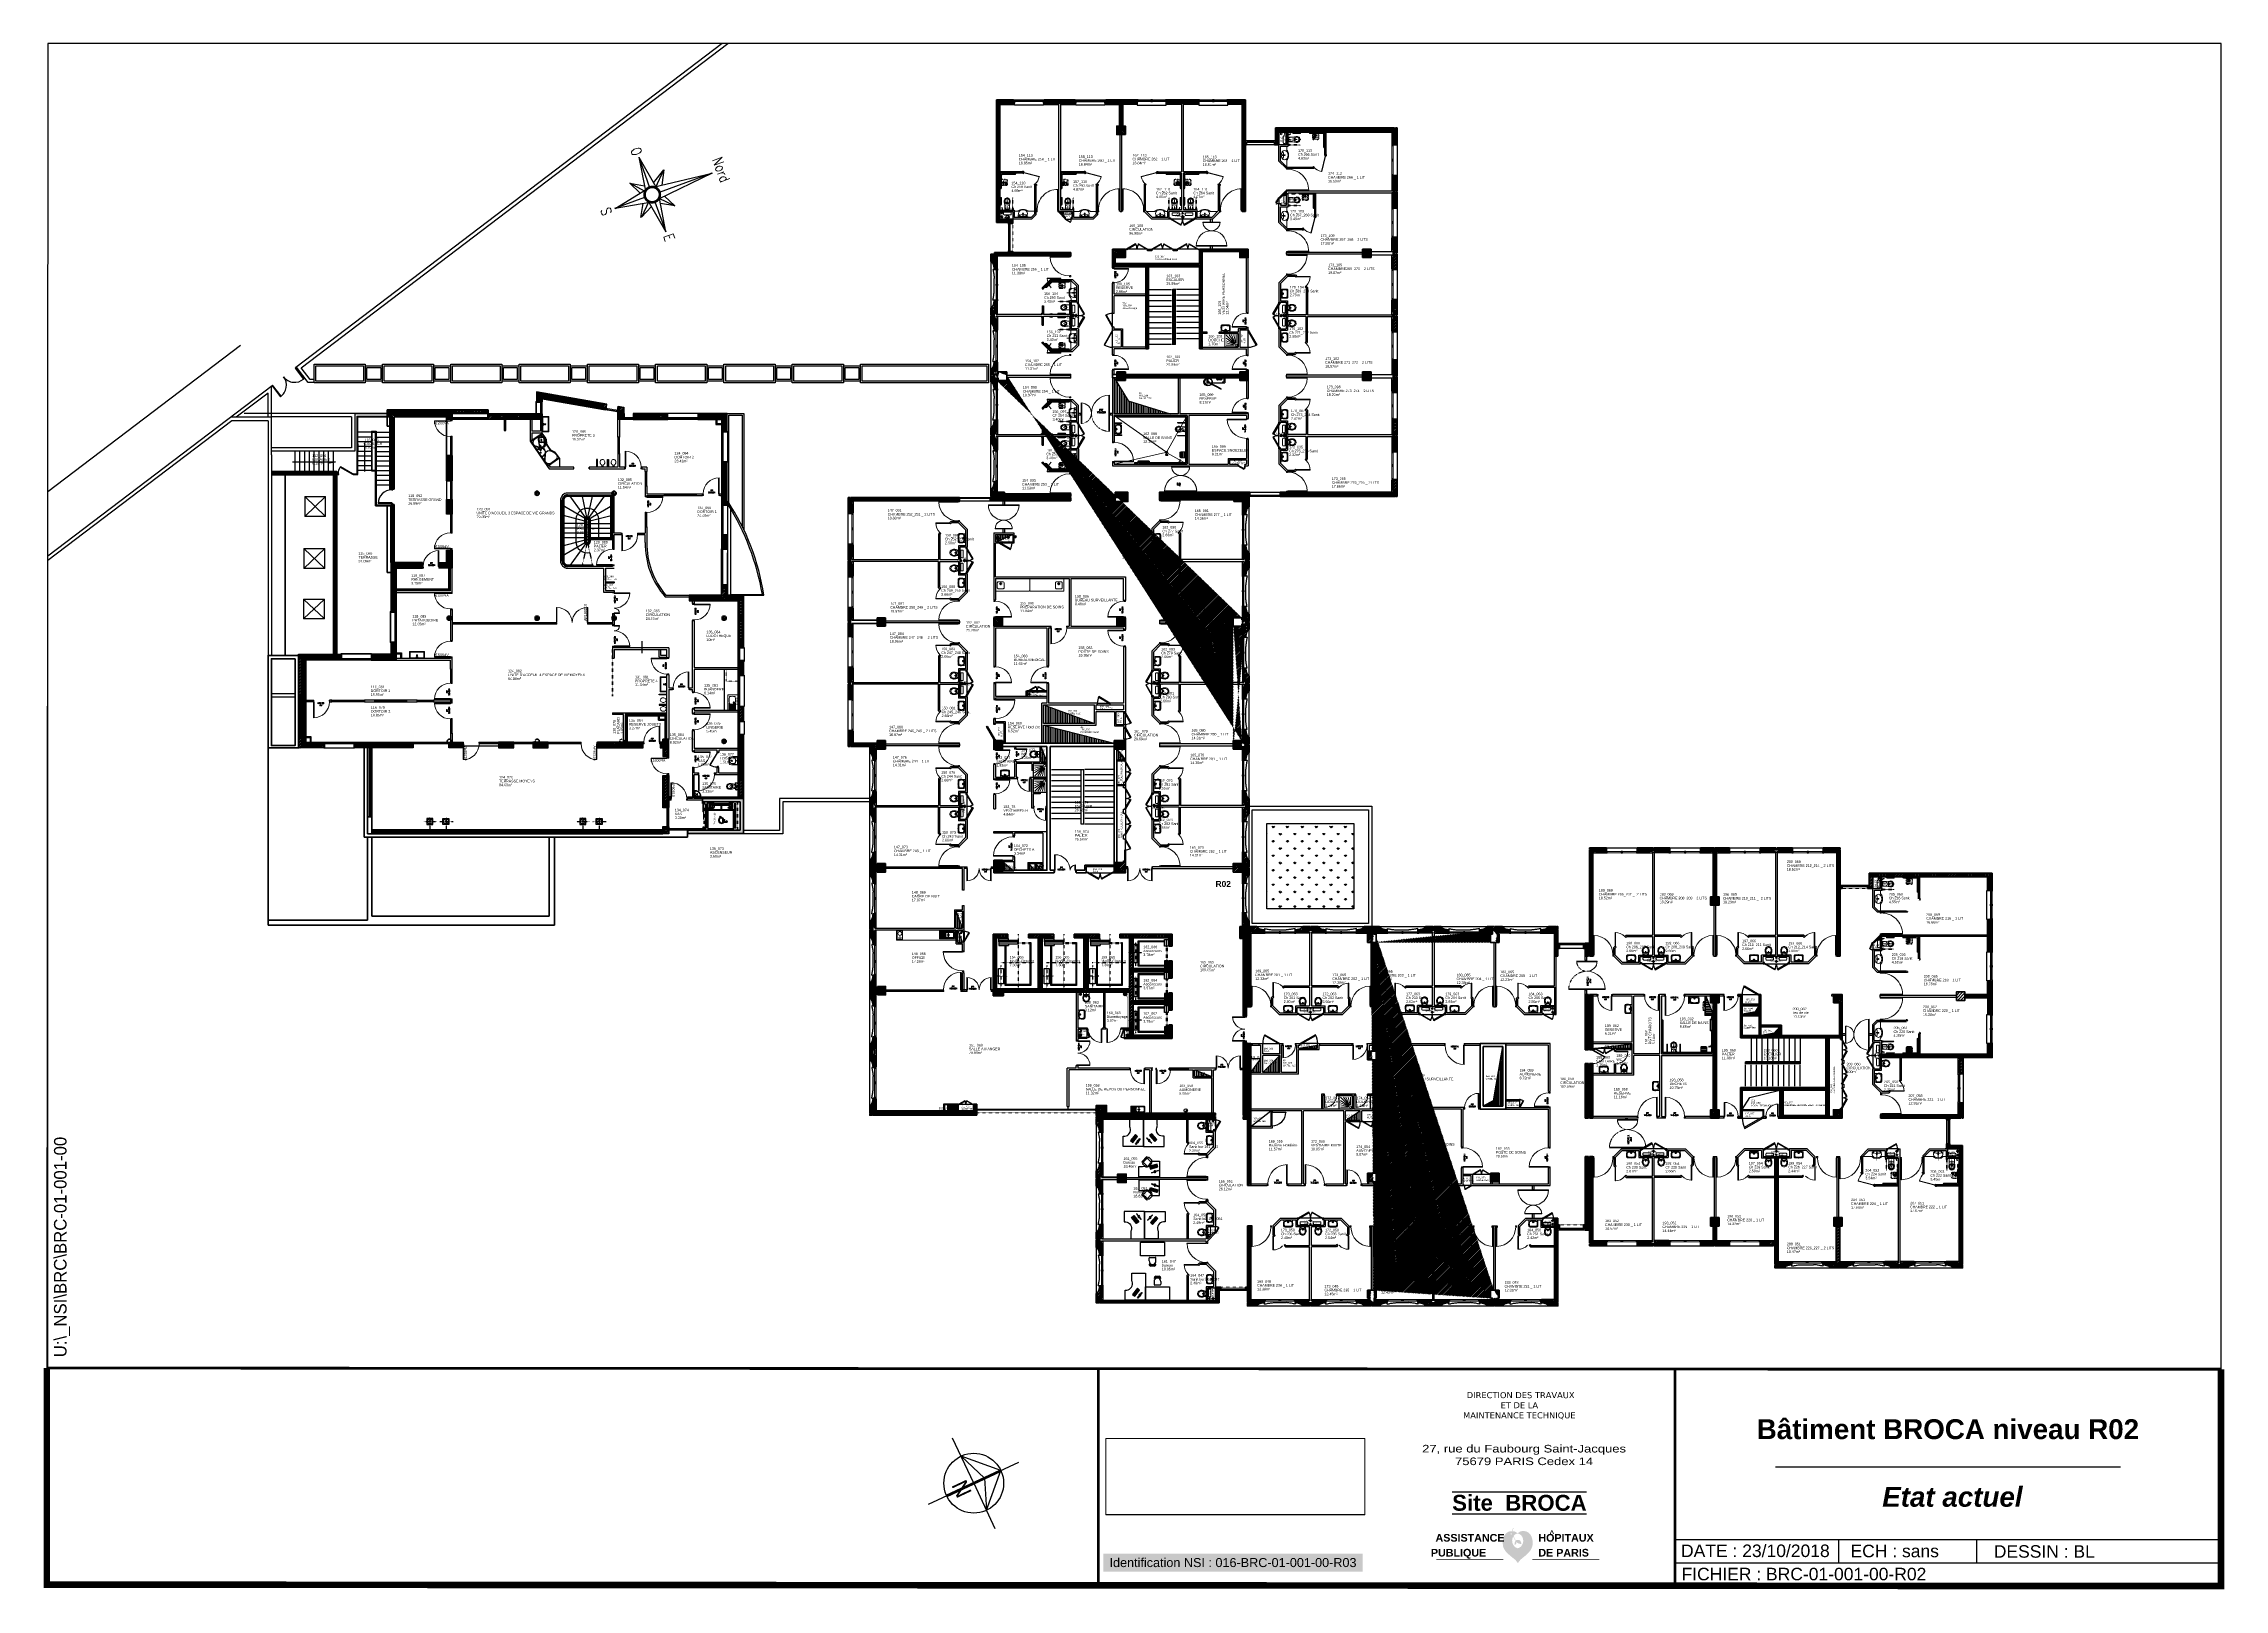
# Paper-space layout 'A3_Général' of a CAD drawing. Header units: millimetres. Extents: x 6 to 405, y 1 to 283.
# The model-space entities are those that its viewports show. They can reach past a viewport. Long polylines and large blocks are cut down to what shows.
import ezdxf
from ezdxf.enums import TextEntityAlignment as Align

# ---------------------------------------------------------------- set-up
doc = ezdxf.new("R2010")
doc.units = ezdxf.units.MM
doc.header["$LTSCALE"] = 0.1
doc.header["$MEASUREMENT"] = 0
for name, pattern in [('APD-RDC$0$CACHE2', [0.1875, 0.125, -0.0625]), ('AUDIT_D_061107141953-0', [4.7625, 3.175, -1.5875]), ('AUSGEZOGEN', [0]), ('AXES2', [1.125, 0.75, -0.125, 0.125, -0.125]), ('CACHE2', [0.1875, 0.125, -0.0625]), ('CACHÉ', [0.25, 0.125, -0.125]), ('CONTINU', [0]), ('CONTINUA', [0]), ('DISCONTINU', [0.75, 0.5, -0.25]), ('HIDDEN2', [0.1875, 0.125, -0.0625]), ('POINTILLÉS', [0.1, 0.05, -0.05])]:
    doc.linetypes.add(name, pattern=pattern)
doc.layers.get('0').update_dxf_attribs({"linetype": 'CONTINUOUS'})
for name, color, linetype in [('00_Fmult', 7, 'CONTINU'), ('011 S1', 1, 'CONTINUOUS'), ('0_Fmult', 7, 'CONTINUOUS'), ('150 Chute Eaux Usées -Eaux Vannes', 7, 'CONTINUOUS'), ('32-Et futur', 30, 'CONTINUOUS'), ('A-CIRC-VER', 32, 'CONTINUOUS'), ('A-FINITION-C', 7, 'CONTINUOUS'), ('A-FINITION-V', 7, 'CONTINUOUS'), ('A-METALLERIE', 24, 'CONTINUOUS'), ('A-SOL-V', 33, 'CONTINUOUS'), ('A-STR-MAC-V', 155, 'CONTINUOUS'), ('A-TRAME2', 224, 'AXES2'), ('A_ACCÈS', 7, 'CONTINUOUS'), ('A_AGENC', 204, 'CONTINUOUS'), ('A_ATTR_PORTE', 7, 'CONTINUOUS'), ('A_EQPM', 8, 'CONTINUOUS'), ('A_EQPM_Mobilier', 150, 'CONTINUOUS'), ('A_Etiqu_Gaine', 8, 'CONTINUOUS'), ('A_Etiqu_Gaine_ancien', 8, 'CONTINUOUS'), ('A_Etiqu_Gaine_code', 8, 'CONTINUOUS'), ('A_Etiqu_Local', 8, 'CONTINUOUS'), ('A_HACH_STRUC', 7, 'CONTINUOUS'), ('A_MUR_CLOIS', 7, 'CONTINU'), ('A_MURS_ALÈG', 7, 'CONTINU'), ('A_MURS_CLOI', 7, 'CONTINUOUS'), ('A_VEGETATION', 3, 'CONTINUOUS'), ('COQUE', 7, 'CONTINUOUS'), ('COTAS', 7, 'CONTINUA'), ('DIBUJO', 3, 'CONTINUA'), ('maçonnerie', 7, 'CONTINUOUS'), ('PLAN01', 7, 'CONTINUOUS'), ('PLAN05', 7, 'CONTINUOUS'), ("Protection d'angle", 7, 'CONTINUOUS'), ('TEXTE', 8, 'CONTINU')]:
    doc.layers.add(name, color=color, linetype=linetype)
for name, color, linetype, lineweight in [('A_CHASS', 4, 'CONTINU', 0), ('A_MURS_STRU', 7, 'CONTINU', 40), ('A_PORT', 8, 'CONTINUOUS', 0), ('A_PORTE', 8, 'CONTINU', 0), ('A_SANI', 5, 'CONTINU', 0)]:
    doc.layers.add(name, color=color, linetype=linetype, lineweight=lineweight)
doc.styles.add('ANN', font='ARIALN.TTF', dxfattribs={"width": 1.5, "height": 0.1})
doc.styles.add('APD-RDC$0$Standard', font='arial.ttf')
doc.styles.add('ARIAL', font='arial.ttf')
doc.styles.add('Attribut', font='arial.ttf')
doc.styles.add('COMPLEX', font='COMPLEX')
doc.styles.add('ROMANS', font='ROMANS')
doc.styles.add('ROMANS8', font='romans8', dxfattribs={"height": 10})
doc.styles.add('STYLE1', font='arial.ttf', dxfattribs={"height": 0.5})
doc.styles.add('TEXT_1', font='arial.ttf', dxfattribs={"height": 0.1})
picture_1 = doc.add_image_def('image1.jpg', size_in_pixel=(1654, 472))

# ---------------------------------------------------------------- blocks, each defined once
blk = doc.blocks.new('Rosev_2')
for p, q in [((0, 0), (-0.487, 1.205)), ((-0.292, 0.723), (-0.723, -0.292)), ((-0.285, -0.115), (-0.292, 0.723)), ((1.205, 0.487), (-1.205, -0.487)), ((0.715, 0.311), (-0.712, -0.265)), ((0.731, 0.273), (-0.696, -0.304)), ((0, 0), (0.487, -1.205)), ((-0.723, -0.292), (0.292, -0.723)), ((0.292, -0.723), (-0.285, -0.115))]:
    blk.add_line(p, q)
blk.add_circle((0, 0), 0.78)
at = {"style": 'ARIAL'}
blk.add_text('N', height=0.416, rotation=112, dxfattribs=at).set_placement((0.516, 0.208), align=Align.CENTER)
blk = doc.blocks.new('Logo_AP-HP_2010')
h = blk.add_hatch(color=5)
h.dxf.hatch_style = 1
h.paths.add_polyline_path([(15.26, 3.54, 0.087951), (15.2, 3.58, 0.077698), (15.12, 3.61, 0.03026), (14.91, 3.63, 0.064219), (14.74, 3.62, 0.053297), (14.54, 3.55, -0.035265), (14.4, 3.73, -0.035265), (14.29, 3.92, -0.038017), (14.19, 4.15, -0.033638), (14.14, 4.36, -0.047979), (14.34, 4.58, -0.080912), (14.54, 4.71, -0.061688), (14.85, 4.8, 0.082171), (14.42, 5.12, 0.104414), (14.01, 5.23, 0.004443), (13.97, 5.23, -0.052513), (13.99, 5.44, -0.052513), (14.05, 5.65, -0.024915), (14.09, 5.74, -0.024915), (14.14, 5.82), (14.03, 5.79, 0.023369), (13.99, 5.71, 0.023369), (13.95, 5.63, 0.05238), (13.9, 5.44, 0.05238), (13.89, 5.23, 0.051008), (13.42, 5.19, 0.090273), (13.04, 5.04, 0.070397), (12.64, 4.71, 0.074613), (12.38, 4.31, 0.054663), (12.18, 3.74, 0.057344), (12.13, 3.17, 0.038155), (12.18, 2.55, 0.062487), (12.29, 2.19, 0.038104), (12.54, 1.73, 0.051084), (12.78, 1.42, 0.010974), (13.14, 1.07, 0.010897), (13.51, 0.73, 0.014069), (13.83, 0.47, -0.009376), (14.31, 0.09, -0.043401), (14.53, -0.13, -0.022183), (14.9, -0.61, -0.022183), (15.26, -0.12, -0.043401), (15.47, 0.1, -0.009376), (15.94, 0.49, 0.014069), (16.26, 0.75, 0.010897), (16.62, 1.1, 0.010974), (16.98, 1.46, 0.051084), (17.21, 1.77, 0.038104), (17.45, 2.24, 0.062487), (17.56, 2.6, 0.038155), (17.6, 3.21, 0.057344), (17.53, 3.78, 0.054663), (17.33, 4.35, 0.074613), (17.05, 4.75, 0.070397), (16.66, 5.07, 0.090273), (16.26, 5.22, 0.064201), (15.68, 5.25, 0.104414), (15.27, 5.13, 0.082171), (14.85, 4.8, -0.061688), (15.15, 4.72, -0.080912), (15.36, 4.59, -0.051096), (15.58, 4.36, -0.052273), (15.74, 4.09, -0.097488), (15.87, 3.59, -0.091605), (15.81, 3.04, -0.052863), (15.68, 2.74, -0.047118), (15.47, 2.45, -0.087865), (15.24, 2.26, -0.067468), (14.88, 2.11, -0.067468), (14.52, 2.25, -0.087865), (14.28, 2.43, -0.047118), (14.07, 2.72, -0.052863), (13.93, 3.02, -0.091605), (13.85, 3.57, -0.097488), (13.97, 4.07, -0.037175), (14.08, 4.27, 0.028309), (14.14, 4.06, 0.028309), (14.22, 3.87, 0.032302), (14.35, 3.66, 0.032302), (14.5, 3.47, 0.048008), (14.4, 3.33, 0.048008), (14.34, 3.17, 0.065182), (14.3, 2.94, 0.065182), (14.32, 2.7, 0.05645), (14.42, 2.76, 0.009836), (14.44, 2.78), (14.52, 2.85, 0.112168), (14.62, 3.07, 0.115868), (14.62, 3.31, 0.064855), (14.8, 3.12, 0.064855), (15.02, 2.99, 0.065591), (15.27, 2.92, 0.065591), (15.54, 2.91, 0.07043), (15.49, 3.17, 0.082203), (15.39, 3.37, 0.028832)])
h.paths.add_polyline_path([(13.55, 4.72, -1), (13.78, 4.72, -1)], flags=16)
at = {"color": 5, "const_width": 0.122}
for points in [[(12.27, 0), (0, 0)], [(29.78, 0), (17.51, 0)]]:
    blk.add_lwpolyline(points, dxfattribs=at)
at = {"color": 5, "char_height": 1.4, "attachment_point": 1, "style": 'ARIAL'}
for s, width, insert in [('\\pxqd;{\\fArial|b1|i0|c0|p34;ASSISTANCE}', 10.3743, (-0.15, 4.72)), ('\\pxqd;{\\fArial|b1|i0|c0|p34;HOPITAUX}', 12.471, (18.64, 4.72)), ('\\pxqd;{\\fArial|b1|i0|c0|p34;PUBLIQUE}', 12.2862, (-0.99, 2)), ('\\pxqd;{\\fArial|b1|i0|c0|p34;DE PARIS}', 12.471, (18.64, 2))]:
    blk.add_mtext_dynamic_manual_height_columns(s, width=width, gutter_width=20, heights=[0], dxfattribs=dict(at, insert=insert))
at = {"insert": (20.7, 5.36), "char_height": 1, "width": 5.387, "attachment_point": 1, "style": 'ARIAL'}
blk.add_mtext('{\\fArial|b1|i0|c0|p34;\\C5;^ }', dxfattribs=at)
blk = doc.blocks.new('LOGAPHP_2010')
blk.add_blockref('Logo_AP-HP_2010', (-259.22, -180.76))
blk = doc.blocks.new('syphon')
at = {"linetype": 'Continuous'}
for p, q in [((-0.092, 0), (0.092, 0)), ((0, 0.092), (0, -0.092))]:
    blk.add_line(p, q, dxfattribs=at)
blk.add_circle((0, 0), 0.055, dxfattribs=at)
blk = doc.blocks.new('hewi-barrwc')
at = {"linetype": 'Continuous'}
for p, q in [((-0.017, 0), (0, 0)), ((-0.017, 0), (-0.017, -0.071)), ((-0.09, -0.069), (-0.09, -0.473)), ((-0.057, -0.069), (-0.057, -0.473)), ((-0.017, -0.457), (-0.057, -0.457)), ((-0.017, -0.49), (-0.057, -0.49)), ((-0.017, -0.019), (-0.04, -0.019)), ((-0.017, -0.052), (-0.04, -0.052)), ((-0.017, -0.071), (0, -0.071)), ((-0.017, -0.438), (-0.017, -0.509)), ((-0.017, -0.438), (-0.017, -0.509)), ((-0.017, -0.438), (0, -0.438)), ((-0.017, -0.509), (0, -0.509)), ((0, -0.438), (0, -0.509))]:
    blk.add_line(p, q, dxfattribs=at)
blk.add_circle((-0.073, -0.473), 0.0165, dxfattribs=at)
for centre, radius, start, end in [((-0.04, -0.069), 0.05, 90, 180), ((-0.048, -0.473), 0.0189, 219.88813, 240.86494), ((-0.04, -0.069), 0.017, 90, 180)]:
    blk.add_arc(centre, radius, start, end, dxfattribs=at)
blk = doc.blocks.new('hewi-barre')
at = {"linetype": 'Continuous'}
for p, q in [((0, 0), (0, -0.021)), ((0.078, 0), (0.078, -0.021)), ((0.078, -0.021), (0, -0.021)), ((0, -0.021), (0, -0.079)), ((0.016, -0.079), (0, -0.079)), ((0.016, -0.021), (0.016, -0.079)), ((0.062, -0.032), (0.016, -0.032)), ((0.022, -0.072), (0.016, -0.072)), ((0.062, -0.072), (0.055, -0.072)), ((0.062, -0.021), (0.062, -0.079)), ((0.078, -0.079), (0.062, -0.079)), ((0.078, -0.021), (0.078, -0.079))]:
    blk.add_line(p, q, dxfattribs=at)
at = {"linetype": 'HIDDEN2', "ltscale": 0.5}
for p, q in [((0.022, -0.064), (0.022, -0.688)), ((0.055, -0.064), (0.055, -0.688))]:
    blk.add_line(p, q, dxfattribs=at)
at = {"linetype": 'Continuous'}
blk.add_arc((0.039, -0.071), 0.0178, 21.92878, 158.07122, dxfattribs=at)
at = {"linetype": 'HIDDEN2', "ltscale": 0.5}
blk.add_arc((0.039, -0.683), 0.0173, 197.79386, 342.20614, dxfattribs=at)
blk = doc.blocks.new("Protection d'angle")
at = {"layer": "Protection d'angle", "color": 7}
blk.add_lwpolyline([(-0.01, 0.35, 0, 0, 0), (-0.01, 0.15, 0, 0, 0), (0, 0.15, 0, 0, 0), (0, 0.14, 0, 0, 0), (-0.01, 0.14, 0, 0, 0), (-0.01, 0.04, 0, 0, 0), (0, 0.01, 0, 0, -0.490349), (0.01, -0.01, 0, 0, -0.490349), (-0.01, 0, 0, 0, 0), (-0.04, 0.01, 0, 0, 0), (-0.14, 0.01, 0, 0, 0), (-0.14, 0, 0, 0, 0), (-0.15, 0, 0, 0, 0), (-0.15, 0.01, 0, 0, 0), (-0.35, 0.01, 0.01, 0.01, 0), (-0.36, 0.01, 0.01, 0.01, 1), (-0.36, 0, 0.01, 0.01, 0), (-0.02, -0.02, 0.01, 0.01, 0.413602), (0.02, -0.02, 0.01, 0.01, 0.414214), (0.02, 0.02, 0.01, 0.01, 0), (0, 0.36, 0.01, 0.01, 1), (-0.01, 0.36, 0.01, 0.01, 0), (-0.01, 0.35, 0, 0, 0)], format="xyseb", dxfattribs=at)
blk = doc.blocks.new('GEMETO-G8')
at = {"layer": 'PLAN05', "color": 7, "linetype": 'Continuous'}
for p, q in [((782.24, 5926.03), (786.26, 5919.11)), ((782.24, 5926.03), (783.82, 5918.16)), ((782.24, 5926.03), (784.78, 5918.98)), ((785.64, 5919.07), (799.44, 5922.34)), ((785.7, 5920.08), (788.15, 5923.11)), ((786.17, 5918.91), (788.15, 5923.11)), ((799.44, 5922.34), (786.85, 5916.22)), ((787.09, 5917.9), (799.43, 5922.36)), ((788.15, 5923.11), (787.61, 5919.54)), ((776.68, 5914.06), (784.24, 5918.67)), ((780.15, 5919.98), (783.59, 5919.31)), ((782.55, 5917.64), (780.15, 5919.98)), ((783.76, 5918.04), (780.15, 5919.98)), ((776.66, 5914.13), (783.7, 5916.68)), ((786.98, 5916.43), (790.66, 5914.69)), ((788.55, 5908.55), (787.1, 5916.38)), ((788.29, 5916.92), (790.66, 5914.69)), ((785.28, 5915.49), (776.68, 5914.06)), ((782.71, 5911.91), (783.31, 5915.17)), ((784.61, 5915.67), (782.85, 5912.04)), ((785.22, 5914.47), (782.85, 5912.04)), ((784.7, 5915.4), (788.55, 5908.55)), ((786.01, 5915.6), (788.55, 5908.55)), ((790.66, 5914.69), (787.32, 5915.18))]:
    blk.add_line(p, q, dxfattribs=at)
at = {"layer": 'PLAN05', "color": 7, "linetype": 'Continuous', "const_width": 0.6}
blk.add_lwpolyline([(783.6, 5917.41, 1), (787.19, 5917.17, 1)], format="xyb", close=True, dxfattribs=at)
at = {"layer": 'PLAN05', "color": 7, "linetype": 'Continuous', "style": 'COMPLEX', "width": 0.8}
blk.add_text('O', height=2.4, rotation=289.8655, dxfattribs=at).set_placement((780.87, 5926.15), align=Align.RIGHT)
for s, p in [('Nord', (800.44, 5922.73)), ('S', (773.49, 5912.93))]:
    blk.add_text(s, height=2.4, rotation=289.8655, dxfattribs=at).set_placement(p, align=Align.CENTER)
blk.add_text('E', height=2.4, rotation=289.8655, dxfattribs=at).set_placement((787.97, 5907.61))
blk = doc.blocks.new('A_Etiqu_Local')
at = {"style": 'Attribut', "flags": 1}
for tag, p in [('CODE_HOPITAL', (-0.446, 1.632)), ('CODE_SITE', (-0.446, 1.407)), ('CODE_BATIMENT', (-0.446, 1.182)), ('CODE_SECTEUR', (-0.446, 0.957)), ('CODE_ETAGE', (-0.446, 0.732)), ('SECTEUR_ACTIVITE', (-0.446, -1.068)), ('SOUS_SECTEUR_ACTIVITE', (-0.446, -1.293)), ('NOM_NORMALISE', (-0.446, -0.843)), ('VOLUME', (-0.446, -1.518)), ('SERVICE', (-0.446, -1.743)), ('CODE_UG', (-0.446, -1.968)), ('CODE_UA', (-0.446, -2.193)), ('CODE_POLE', (-0.446, -2.418)), ('ACCES_HANDICAPES', (-0.446, -3.093)), ('OCCUPANT_EXTERNE', (-0.446, -2.643)), ('DISPONIBILITE', (-0.446, -2.868)), ('NATURE_SOL', (-0.446, -3.318)), ('RISQUE_LABORATOIRE', (-0.446, -3.543)), ('AMIANTE', (-0.446, -3.768))]:
    blk.add_attdef(tag, p, '', height=0.15, dxfattribs=at)
at = {"layer": 'A_Etiqu_Local', "style": 'Attribut'}
for tag, p in [('CODE_PIECE', (-0.446, 0.282)), ('NOM_USAGE', (-0.446, 0.057)), ('SURFACE', (-0.446, -0.168))]:
    blk.add_attdef(tag, p, '', height=0.15, dxfattribs=at)
blk = doc.blocks.new('A_Etiqu_Gaine')
at = {"style": 'Attribut', "flags": 1}
for tag, p in [('CODE_HOPITAL', (-0.432, 0.865)), ('CODE_SITE', (-0.432, 0.715)), ('CODE_BATIMENT', (-0.432, 0.565)), ('CODE_SECTEUR', (-0.432, 0.415)), ('CODE_ETAGE', (-0.432, 0.265)), ('SECTEUR_ACTIVITE', (-0.432, -0.485)), ('SOUS_SECTEUR_ACTIVITE', (-0.432, -0.635)), ('NOM_NORMALISE', (-0.432, -0.335)), ('AMIANTE', (-0.432, -1.235)), ('SURFACE', (-0.432, -0.785)), ('CODE_UG', (-0.432, -0.935)), ('CODE_POLE', (-0.432, -1.085))]:
    blk.add_attdef(tag, p, '', height=0.1, dxfattribs=at)
at = {"layer": 'A_Etiqu_Gaine', "style": 'Attribut'}
blk.add_attdef('NOM_USAGE', (-0.432, -0.185), '', height=0.1, dxfattribs=at)
at = {"layer": 'A_Etiqu_Gaine_ancien', "style": 'Attribut'}
blk.add_attdef('CODE_PIECE_ANCIEN', (-0.432, 0.115), '', height=0.1, dxfattribs=at)
at = {"layer": 'A_Etiqu_Gaine_code', "style": 'Attribut'}
blk.add_attdef('CODE_PIECE', (-0.432, -0.035), '', height=0.1, dxfattribs=at)
blk = doc.blocks.new('AP90S10')
for p, q in [((-0.035, 0.93), (-0.065, 0.93)), ((-0.065, 0.93), (-0.065, 0)), ((-0.035, 0), (-0.035, 0.93)), ((-1, 0), (-0.965, 0)), ((-1, 0), (-1, -0.1)), ((-0.965, -0.03), (-0.965, 0)), ((-0.065, 0), (-0.035, 0)), ((-0.035, -0.03), (-0.035, 0)), ((0, 0), (-0.035, 0)), ((0, 0), (0, -0.1)), ((-1, -0.1), (-0.95, -0.1)), ((-0.95, -0.03), (-0.965, -0.03)), ((-0.95, -0.1), (-0.95, -0.03)), ((-0.05, -0.03), (-0.035, -0.03)), ((-0.05, -0.1), (-0.05, -0.03)), ((0, -0.1), (-0.05, -0.1))]:
    blk.add_line(p, q)
blk.add_arc((-0.035, 0), 0.93, 90, 180)
blk = doc.blocks.new('APV100G')
blk.add_line((5, 15), (5, 98))
for points in [[(3.5, 103), (6.5, 103), (6.5, 98), (3.5, 98)], [(3.5, 15), (6.5, 15), (6.5, 10), (3.5, 10)]]:
    blk.add_lwpolyline(points, close=True)
ref = blk.add_blockref('AP90S10', (0, 10), dxfattribs=dict(xscale=-100, yscale=100, zscale=100, rotation=5.395683899678261e-11))
ref.add_attrib('CODE', 'AP90S10', (25, 20), dxfattribs={"layer": 'A_ATTR_PORTE', "height": 15, "rotation": 90, "flags": 4})
blk = doc.blocks.new('0NSA_Auge001')
for p, q in [((0, 0), (0, -0.38)), ((0, 0), (0.89, 0)), ((0.89, 0), (0.89, -0.38)), ((0, -0.025), (0.89, -0.025)), ((0.02, -0.4), (0.87, -0.4)), ((0.04, -0.055), (0.04, -0.34)), ((0.06, -0.035), (0.375, -0.035)), ((0.06, -0.36), (0.83, -0.36)), ((0.395, -0.055), (0.395, -0.085)), ((0.397, -0.18), (0.493, -0.18)), ((0.41, -0.1), (0.48, -0.1)), ((0.415, -0.09), (0.415, -0.035)), ((0.43, -0.09), (0.43, -0.035)), ((0.445, -0.09), (0.445, -0.035)), ((0.445, -0.132), (0.445, -0.228)), ((0.46, -0.09), (0.46, -0.035)), ((0.475, -0.09), (0.475, -0.035)), ((0.495, -0.055), (0.495, -0.085)), ((0.515, -0.035), (0.83, -0.035)), ((0.85, -0.055), (0.85, -0.34))]:
    blk.add_line(p, q)
blk.add_circle((0.445, -0.18), 0.031)
for centre, radius, start, end in [((0.02, -0.38), 0.02, 180, 270), ((0.06, -0.055), 0.02, 90, 180), ((0.06, -0.34), 0.02, 180, 270), ((0.375, -0.055), 0.02, 0, 90), ((0.41, -0.085), 0.015, 180, 270), ((0.48, -0.085), 0.015, 270, 0), ((0.515, -0.055), 0.02, 90, 180), ((0.83, -0.055), 0.02, 0, 90), ((0.83, -0.34), 0.02, 270, 0), ((0.87, -0.38), 0.02, 270, 0)]:
    blk.add_arc(centre, radius, start, end)
blk = doc.blocks.new('WC_CRECH')
at = {"linetype": 'ByBlock'}
for p, q in [((4, 0), (-4, 0)), ((-4.2, -0.3), (-4.2, -5.9)), ((4.2, -0.3), (4.2, -5.9))]:
    blk.add_line(p, q, dxfattribs=at)
for centre, radius, start, end in [((-4, -0.3), 0.3, 90, 180), ((4, -0.3), 0.3, 0, 90), ((9, -21.5), 22.5, 161.32828, 180), ((9, -21.5), 22.5, 180, 196.88591), ((4.7, -22.8), 18, 196.88591, 227.88863), ((0, -18.5), 13, 112.0776, 161.32828), ((0, -28), 11, 227.88863, 270), ((-5.5, -5), 1.5, 292.0776, 323.1301), ((0, -28), 11, 270, 312.11137), ((5.5, -5), 1.5, 216.8699, 247.9224), ((0, -18.5), 13, 18.67172, 67.9224), ((-4.7, -22.8), 18, 312.11137, 343.11409), ((-9, -21.5), 22.5, 0, 18.67172), ((-9, -21.5), 22.5, 343.11409, 0)]:
    blk.add_arc(centre, radius, start, end, dxfattribs=at)
blk = doc.blocks.new('Evp3460p')
for p, q in [((45, 0), (-45, 0)), ((-45, 0), (-45, -59)), ((45, 0), (45, -59)), ((45, -1), (-45, -1)), ((7, -18), (42.4, -18)), ((7, -48), (42.4, -48)), ((7.4, -14.2), (42.4, -14.2)), ((7.4, -51.8), (42.4, -51.8)), ((7.9, -21.8), (42.4, -21.8)), ((7.9, -44.2), (42.4, -44.2)), ((8.5, -25.5), (42.4, -25.5)), ((8.5, -40.5), (42.4, -40.5)), ((8.9, -29.2), (42.4, -29.2)), ((8.9, -36.8), (42.4, -36.8)), ((9, -33), (42.4, -33)), ((9, -33), (42.4, -33)), ((44, -60), (-44, -60))]:
    blk.add_line(p, q)
at = {"color": 7}
for p, q in [((-23.2, -6.5), (-26.8, -6.5)), ((-25, -4.8), (-25, -8.2)), ((-13.2, -6.5), (-16.8, -6.5)), ((-15, -4.8), (-15, -8.2)), ((-6.8, -6.5), (-3.2, -6.5)), ((-5, -4.8), (-5, -8.2)), ((8.2, -6.5), (11.8, -6.5)), ((10, -4.8), (10, -8.2))]:
    blk.add_line(p, q, dxfattribs=at)
for radius in [4.5, 3]:
    blk.add_circle((0, -23.5), radius)
for centre, radius, start, end in [((-44, -59), 1, 180, 270), ((23, -33), 60, 166.34763, 193.65237), ((-31.4, -19.8), 4, 101.68507, 166.34763), ((-31.4, -46.2), 4, 193.65237, 258.31493), ((-14, -104), 90, 78.31493, 101.68507), ((-14, 38), 90, 258.31493, 281.68507), ((7.3, -18.5), 4.3, 89.07638, 140.60215), ((7.3, -47.5), 4.3, 219.39785, 270.92362), ((3.4, -19.8), 4, 13.65237, 78.31493), ((3.4, -46.2), 4, 281.68507, 346.34763), ((-51, -33), 60, 346.34763, 13.65237), ((44, -59), 1, 270, 0)]:
    blk.add_arc(centre, radius, start, end)
blk = doc.blocks.new('COP9830P')
for p, q in [((-24.5, 0), (0, 0)), ((-24.5, 0), (-24.5, -30.3)), ((24.5, 0), (0, 0)), ((24.5, 0), (24.5, -30.3)), ((-22, -5.5), (-22, -30.3)), ((-19, -2.5), (0, -2.5)), ((19, -2.5), (0, -2.5)), ((22, -5.5), (22, -30.3))]:
    blk.add_line(p, q)
for centre, radius in [((0, -36.5), 4), ((0, -7), 1.5)]:
    blk.add_circle(centre, radius)
for centre, radius, start, end in [((25.5, -30.3), 50, 180, 199.74992), ((-19, -5.5), 3, 90, 180), ((-14.5, -44.6), 7.5, 199.74992, 255.39381), ((25.5, -30.3), 43.5, 170.25547, 193.40362), ((-7.5, -24.6), 10, 106.80424, 170.25547), ((-7.1, -38), 10, 193.40362, 246.81196), ((25.5, -30.3), 42, 170.25547, 193.40362), ((0, 11), 65, 255.39381, 270), ((-7.5, -24.6), 8.5, 106.80424, 170.25547), ((-7.1, -38), 8.5, 193.40362, 246.81196), ((0, -21.5), 28, 246.81196, 270), ((0, -49.5), 36, 90, 106.80424), ((0, -21.5), 26.5, 246.81196, 270), ((0, -49.5), 34.5, 90, 106.80424), ((0, -49.5), 36, 73.19576, 90), ((0, -49.5), 34.5, 73.19576, 90), ((0, -21.5), 26.5, 270, 293.18804), ((0, -21.5), 28, 270, 293.18804), ((0, 11), 65, 270, 284.60619), ((7.5, -24.6), 8.5, 9.74453, 73.19576), ((7.5, -24.6), 10, 9.74453, 73.19576), ((7.1, -38), 8.5, 293.18804, 346.59638), ((7.1, -38), 10, 293.18804, 346.59638), ((-25.5, -30.3), 42, 346.59638, 9.74453), ((14.5, -44.6), 7.5, 284.60619, 340.25008), ((-25.5, -30.3), 43.5, 346.59638, 9.74453), ((19, -5.5), 3, 0, 90), ((-25.5, -30.3), 50, 340.25008, 0)]:
    blk.add_arc(centre, radius, start, end)
blk = doc.blocks.new('A$C50D95CFC')
for p, q in [((0, 0), (37, 0)), ((0, -37), (0, 0)), ((2, -37), (2, -3)), ((3, -2), (37, -2))]:
    blk.add_line(p, q)
blk.add_lwpolyline([(32.2, -5.7, -0.163539), (33.8, -9, -0.105918), (33.4, -14.7, -0.069511), (30.9, -20.2, -0.055728), (26.2, -26.2, -0.055728), (20.2, -30.9, -0.069511), (14.7, -33.4, -0.105918), (9, -33.8, -0.163539), (5.7, -32.2, -0.163539), (4, -28.8, -0.105918), (4.4, -23.2, -0.069511), (6.9, -17.6, -0.055728), (11.7, -11.7, -0.055728), (17.6, -6.9, -0.069511), (23.2, -4.4, -0.105918), (28.8, -4, -0.163539)], format="xyb", close=True)
for centre, radius in [((8, -8), 1.75), ((16, -16), 3.5), ((16, -16), 2.3)]:
    blk.add_circle(centre, radius)
for centre, radius, start, end in [((7.3, -11), 27, 254.31369, 279.86157), ((3, -3), 1, 90, 180), ((4.1, -4), 34.5, 283.10814, 344.42804), ((11, -7.3), 27, 347.24426, 15.68631)]:
    blk.add_arc(centre, radius, start, end)
blk = doc.blocks.new('AP90SG5A')
at = {"linetype": 'AUSGEZOGEN'}
for p, q in [((4.5, 90), (0, 90)), ((0, 90), (0, 85.5)), ((0, 85.5), (1.8, 85.5)), ((1.8, 85.5), (1.8, 86.9)), ((1.8, 86.9), (4.5, 86.9)), ((44, 77), (2.2, 4.5)), ((4.5, 90), (4.5, 86.9)), ((4.5, 3.2), (46.3, 75.6)), ((46.3, 75.6), (44, 77)), ((0, 0), (0, 4.5)), ((0, 4.5), (1.8, 4.5)), ((4.5, 0), (0, 0)), ((1.8, 4.5), (1.8, 3.2)), ((1.8, 3.2), (4.5, 3.2)), ((2.2, 4.5), (4.5, 3.2)), ((4.5, 0), (4.5, 3.2))]:
    blk.add_line(p, q, dxfattribs=at)
at = {"linetype": 'AUSGEZOGEN', "extrusion": (0, 0, -1)}
blk.add_ellipse((4.5, 3.2), major_axis=(-81.7, -18.1), ratio=1, start_param=1.789187, end_param=2.280522, dxfattribs=at)
blk = doc.blocks.new('AP180D10')
for p, q in [((-1.835, 0.885), (-1.865, 0.884)), ((-1.865, 0.884), (-1.865, 0)), ((-1.835, 0), (-1.835, 0.885)), ((-0.065, 0.885), (-0.035, 0.884)), ((-0.065, 0), (-0.065, 0.885)), ((-0.035, 0.884), (-0.035, 0)), ((-1.9, 0), (-1.9, -0.1)), ((-1.9, 0), (-1.865, 0)), ((-1.865, 0), (-1.835, 0)), ((-1.865, 0), (-1.865, -0.03)), ((-0.035, 0), (-0.065, 0)), ((-0.035, 0), (-0.035, -0.03)), ((0, 0), (-0.035, 0)), ((0, 0), (0, -0.1)), ((-1.85, -0.1), (-1.9, -0.1)), ((-1.865, -0.03), (-1.85, -0.03)), ((-1.85, -0.03), (-1.85, -0.1)), ((-0.035, -0.03), (-0.05, -0.03)), ((-0.05, -0.03), (-0.05, -0.07)), ((-0.05, -0.03), (-0.05, -0.1)), ((-0.05, -0.1), (0, -0.1))]:
    blk.add_line(p, q)
for centre, start, end in [((-1.835, 0), 0, 90), ((-0.065, 0), 90, 180)]:
    blk.add_arc(centre, 0.885, start, end)
blk = doc.blocks.new('Baignoire sabot')
at = {"layer": 'COQUE', "color": 7}
for p, q in [((13819, 11462), (13756, 11493)), ((13891, 11607), (13819, 11462)), ((13855, 11459), (13819, 11462)), ((13921, 11592), (13855, 11459)), ((14055, 11374), (13855, 11459)), ((13891, 11607), (13963, 11753)), ((13963, 11753), (13900, 11784)), ((13921, 11592), (13987, 11725)), ((13987, 11725), (13963, 11753)), ((14176, 11618), (13987, 11725)), ((14107, 11393), (14150, 11479)), ((14192, 11565), (14150, 11479)), ((14161, 11364), (14205, 11452)), ((14248, 11540), (14205, 11452))]:
    blk.add_line(p, q, dxfattribs=at)
for centre, radius, start, end in [((13800, 11657), 180, 155.07021, 233.92555), ((13796, 11649), 180, 73.39654, 152.25188), ((13800, 11657), 160, 155.24601, 233.92555), ((13796, 11649), 160, 73.39654, 152.07608), ((14519, 12764), 1500, 236.61632, 252.86245), ((13963, 11850), 412, 231.46515, 239.90399), ((13742, 11403), 412, 67.4181, 75.85693), ((13352, 10406), 1500, 54.45964, 70.70577), ((14029, 11539), 30, 0, 180), ((14029, 11539), 30, 180, 0), ((14029, 11539), 20, 0, 180), ((14029, 11539), 20, 180, 0), ((14071, 11411), 40, 247.02821, 333.52694), ((14100, 11394), 67.6, 249.77772, 333.52695), ((14156, 11583), 40, 333.79515, 60.29388), ((14188, 11570), 67.6, 333.79514, 57.54437)]:
    blk.add_arc(centre, radius, start, end, dxfattribs=at)
blk = doc.blocks.new('CHAVONNET 2511 PLAN')
for points in [[(-2, -2.2), (-2, -8.4)], [(-1.6, -9.3), (-1.6, -16.7)], [(-1.4, -2.7), (-1.4, -8.3)], [(-1.4, -7.1), (1.4, -7.1)], [(1.4, -7.5), (-1.4, -7.5)], [(-1.4, -7.7), (1.4, -7.7)], [(1.4, -2.7), (1.4, -8.3)], [(1.6, -9.3), (1.6, -16.7)], [(2, -2.2), (2, -8.4)]]:
    blk.add_lwpolyline(points)
for radius in [3, 1.8]:
    blk.add_circle((0, 0), radius)
for centre, radius, start, end in [((0.3, -18.7), 3.03, 127.58484, 182.96708), ((0, -19.1), 2.82, 174.6594, 5.34059), ((0, -18.9), 2.7, 126.3412, 53.6588), ((-0.1, -8.1), 1.94, 190.11929, 272.62137), ((-0.1, -8.1), 1.34, 190.11929, 272.62137), ((0.4, -17.8), 1.45, 115.99641, 255.63013), ((0.4, -15.9), 0.922, 117.99624, 219.85412), ((0.1, -8.1), 1.34, 267.37863, 349.88071), ((0.1, -8.1), 1.94, 267.37863, 349.88071), ((-0.4, -15.9), 0.922, 320.14588, 62.00376), ((-0.4, -17.8), 1.45, 284.36987, 64.00359), ((-0.5, -18.9), 3.29, 0.15003, 51.30858)]:
    blk.add_arc(centre, radius, start, end)
blk = doc.blocks.new('loxos3')
at = {"layer": 'A_SANI'}
for p, q in [((0, -85), (0, 0)), ((90, 0), (0, 0)), ((90, 0), (180, 0)), ((90, -4), (4, -4)), ((4, -54.6), (4, -4)), ((4, -54.6), (6.1, -76.4)), ((4.9, -26.3), (4.9, -4.9)), ((90, -4.9), (4.9, -4.9)), ((6.4, -62), (6.4, -26.4)), ((40, -10.4), (68, -33)), ((40.8, -9.2), (73.5, -35.5)), ((45.5, -10.3), (59.6, -21.6)), ((45.7, -10.1), (59.8, -21.4)), ((62.2, -5.2), (47.2, -5.2)), ((64.7, -7.8), (64.7, -19.3)), ((65, -11.5), (65, -19.3)), ((67.1, -17.9), (67.1, -7.5)), ((68.2, -32.8), (72.7, -36.5)), ((90, -4), (176, -4)), ((90, -4.9), (175.1, -4.9)), ((139.2, -9.2), (106.5, -35.5)), ((111.8, -32.8), (107.3, -36.5)), ((140, -10.4), (112, -33)), ((112.9, -17.9), (112.9, -7.5)), ((115, -11.5), (115, -19.3)), ((115.3, -7.8), (115.3, -19.3)), ((117.8, -5.2), (132.8, -5.2)), ((134.3, -10.1), (120.2, -21.4)), ((134.5, -10.3), (120.4, -21.6)), ((173.6, -62), (173.6, -26.4)), ((176, -54.6), (173.9, -78.1)), ((175.1, -26.3), (175.1, -4.9)), ((176, -54.6), (176, -4)), ((176, -54.6), (180, -54.6)), ((180, -85), (180, 0)), ((0, -85), (37.5, -85)), ((6.1, -84), (37.5, -84)), ((173.9, -84), (142.5, -84)), ((180, -85), (142.5, -85))]:
    blk.add_line(p, q, dxfattribs=at)
at = {"layer": 'A_SANI', "lineweight": 40}
for p, q in [((66.4, -69.1), (42.5, -82.7)), ((42.5, -83.7), (66.4, -70.1)), ((71, -67.9), (90, -67.9)), ((71, -68.9), (90, -68.9)), ((109, -67.9), (90, -67.9)), ((109, -68.9), (90, -68.9)), ((113.6, -69.1), (137.5, -82.7)), ((137.5, -83.7), (113.6, -70.1))]:
    blk.add_line(p, q, dxfattribs=at)
at = {"layer": 'A_SANI'}
for points in [[(0, -54.6), (4, -54.6)], [(65, -9.5), (64.7, -9.7)], [(65, -11.5), (64.7, -11.2)], [(65, -7.8), (65, -9.5)], [(65, -9.5), (67.1, -9.5)], [(65, -11.5), (67.1, -11.5)], [(115, -9.5), (112.9, -9.5)], [(115, -11.5), (112.9, -11.5)], [(115, -9.5), (115, -7.8)], [(115, -9.5), (115.3, -9.7)], [(115, -11.5), (115.3, -11.2)], [(0, -78.1), (6.1, -78.1)], [(0, -79.5), (6.1, -79.5)], [(6.1, -62), (6.1, -85)], [(173.9, -62), (173.9, -78.1)], [(173.9, -78.1), (173.9, -84), (173.9, -85)], [(180, -78.1), (173.9, -78.1)], [(180, -79.5), (173.9, -79.5)]]:
    blk.add_lwpolyline(points, dxfattribs=at)
for centre, radius, start, end in [((27.5, -27.6), 22.6, 53.97073, 176.90713), ((27.5, -27.6), 21.1, 53.97073, 176.90713), ((47.8, -8), 3.21, 101.37024, 225.18431), ((47.8, -8), 2.91, 101.37024, 225.18431), ((61.8, -19.3), 3.21, 226.52539, 359.58854), ((61.8, -19.3), 2.91, 226.52539, 359.58854), ((61.8, -8.1), 2.91, 4.49064, 81.51897), ((61.8, -8.1), 3.21, 4.49064, 81.51897), ((70.2, -8.1), 3.21, 89.08857, 168.75706), ((89.9, -16.6), 22.9, 183.33571, 270.20537), ((55, -48.2), 20, 314.41017, 49.33139), ((55, -48.2), 20.3, 314.41017, 49.33139), ((90, -16.2), 26.6, 229.50173, 270.03645), ((90, -16.2), 25.4, 229.50173, 270.03645), ((90, -12.1), 3.1, 0, 180), ((90, -12.1), 3.1, 180, 0), ((90, -12.1), 2.08, 0, 180), ((90, -12.1), 2.08, 180, 0), ((90.1, -16.6), 22.9, 269.79463, 356.66429), ((90, -16.2), 25.4, 269.96355, 310.49827), ((90, -16.2), 26.6, 269.96355, 310.49827), ((90, -16.2), 23, 270.02943, 270.03645), ((90, -16.2), 23, 269.96355, 269.97057), ((90, -16.2), 25.4, 270.02667, 270.03645), ((90, -16.2), 25.4, 269.96355, 269.97333), ((90, -16.2), 26.8, 270.02527, 270.03645), ((90, -16.2), 26.8, 269.96355, 269.97473), ((119.9, -15.4), 19.5, 203.02539, 274.69551), ((125, -48.2), 20.3, 130.66861, 225.58983), ((125, -48.2), 20, 130.66861, 225.58983), ((109.8, -8.1), 3.21, 11.24294, 90.91143), ((118.2, -8.1), 3.21, 98.48103, 175.50936), ((118.2, -19.3), 3.21, 180.41146, 313.47461), ((118.2, -8.1), 2.91, 98.48103, 175.50936), ((118.2, -19.3), 2.91, 180.41146, 313.47461), ((132.2, -8), 3.21, 314.81569, 78.62976), ((132.2, -8), 2.91, 314.81569, 78.62976), ((152.5, -27.6), 22.6, 3.09287, 126.02927), ((152.5, -27.6), 21.1, 3.09287, 126.02927), ((26.4, -61.4), 20.3, 181.7024, 276.62362), ((26.4, -61.4), 20, 181.7024, 276.62362), ((19.6, -9.5), 72.3, 277.21823, 313.15105), ((19.6, -9.5), 72.6, 277.21823, 313.15105), ((37.5, -74), 10, 270, 299.66526), ((37.5, -75), 10, 270, 299.66523), ((160.4, -9.5), 72.6, 226.84895, 262.78177), ((160.4, -9.5), 72.3, 226.84895, 262.78177), ((142.5, -74), 10, 240.33474, 270), ((142.5, -75), 10, 240.33477, 270), ((153.6, -61.4), 20, 263.37638, 358.2976), ((153.6, -61.4), 20.3, 263.37638, 358.2976)]:
    blk.add_arc(centre, radius, start, end, dxfattribs=at)
at = {"layer": 'A_SANI', "lineweight": 40}
for centre, start, end in [((71, -77.9), 90, 117.87147), ((71, -78.9), 90, 117.87179), ((109, -77.9), 62.12853, 90), ((109, -78.9), 62.12821, 90)]:
    blk.add_arc(centre, 10, start, end, dxfattribs=at)
at = {"xscale": 0.1000000000003638, "yscale": 0.1000000000003638, "zscale": 0.1000000000003638}
blk.add_blockref('Baignoire sabot', (-1253.6, -1212.1), dxfattribs=at)
at = {"layer": 'A_SANI', "xscale": -0.9999999999999999, "rotation": 283.6691241899268}
blk.add_blockref('CHAVONNET 2511 PLAN', (120, -15.8), dxfattribs=at)
at = {"layer": 'A_SANI', "rotation": 13.07064884818928}
blk.add_blockref('CHAVONNET 2511 PLAN', (120, -15.8), dxfattribs=at)
blk = doc.blocks.new('BROCA3-G161')
at = {"layer": 'A_SANI', "linetype": 'Continuous'}
for points in [[(8.05018, 30.879095), (8.006218, 30.882061), (7.968984, 30.88499), (7.937865, 30.887901), (7.912252, 30.890812), (7.891534, 30.893743), (7.875098, 30.896712), (7.862335, 30.89974), (7.852633, 30.902845), (7.845381, 30.906046), (7.839968, 30.909362), (7.839968, 30.909362), (7.837767, 30.911074), (7.835843, 30.912845), (7.834166, 30.914704), (7.832704, 30.916678), (7.831427, 30.918792), (7.830305, 30.921073), (7.829308, 30.92355), (7.828404, 30.926248), (7.827564, 30.929194), (7.826757, 30.932415), (7.826757, 30.932415), (7.825166, 30.939728), (7.82361, 30.948098), (7.822114, 30.957372), (7.820703, 30.967399), (7.819402, 30.978027), (7.818236, 30.989105), (7.817228, 31.00048), (7.816405, 31.012003), (7.81579, 31.02352), (7.815409, 31.03488)], [(8.046824, 30.879095), (8.090782, 30.882061), (8.128014, 30.88499), (8.159131, 30.887901), (8.184743, 30.890812), (8.205462, 30.893743), (8.221898, 30.896712), (8.234662, 30.89974), (8.244365, 30.902845), (8.251617, 30.906046), (8.257031, 30.909362), (8.257031, 30.909362), (8.259231, 30.911074), (8.261154, 30.912845), (8.262831, 30.914704), (8.264293, 30.916678), (8.265569, 30.918792), (8.26669, 30.921073), (8.267687, 30.92355), (8.26859, 30.926248), (8.269429, 30.929194), (8.270236, 30.932415), (8.270236, 30.932415), (8.271826, 30.939726), (8.273381, 30.948081), (8.274875, 30.957313), (8.276283, 30.967259), (8.277581, 30.977754), (8.278743, 30.988633), (8.279745, 30.999732), (8.280561, 31.010885), (8.281165, 31.021929), (8.281534, 31.032698)]]:
    blk.add_lwpolyline(points, dxfattribs=at)
blk = doc.blocks.new('BROCA3-G162')
at = {"layer": 'A_SANI', "linetype": 'Continuous'}
for points in [[(8.05018, 31.181126), (8.006218, 31.180733), (7.968984, 31.179865), (7.937865, 31.178559), (7.912252, 31.176854), (7.891534, 31.174787), (7.875098, 31.172396), (7.862335, 31.169719), (7.852633, 31.166794), (7.845381, 31.163659), (7.839968, 31.160352), (7.839968, 31.160352), (7.837767, 31.158641), (7.835843, 31.156869), (7.834166, 31.155011), (7.832704, 31.153038), (7.831427, 31.150924), (7.830305, 31.148642), (7.829308, 31.146166), (7.828404, 31.143469), (7.827564, 31.140523), (7.826757, 31.137302), (7.826757, 31.137302), (7.825166, 31.129988), (7.82361, 31.121619), (7.822114, 31.112344), (7.820703, 31.102317), (7.819402, 31.091688), (7.818236, 31.08061), (7.817228, 31.069234), (7.816405, 31.057711), (7.81579, 31.046194), (7.815409, 31.034834)], [(8.046824, 31.181126), (8.090782, 31.180733), (8.128014, 31.179865), (8.159131, 31.178559), (8.184743, 31.176854), (8.205462, 31.174787), (8.221898, 31.172396), (8.234662, 31.169719), (8.244365, 31.166794), (8.251617, 31.163659), (8.257031, 31.160352), (8.257031, 31.160352), (8.259231, 31.158641), (8.261154, 31.156869), (8.262831, 31.155011), (8.264293, 31.153038), (8.265569, 31.150924), (8.26669, 31.148642), (8.267687, 31.146166), (8.26859, 31.143469), (8.269429, 31.140523), (8.270236, 31.137302), (8.270236, 31.137302), (8.271826, 31.129991), (8.273381, 31.121636), (8.274875, 31.112403), (8.276283, 31.102457), (8.277581, 31.091961), (8.278743, 31.081081), (8.279745, 31.069982), (8.280561, 31.058829), (8.281165, 31.047785), (8.281534, 31.037016)]]:
    blk.add_lwpolyline(points, dxfattribs=at)
blk = doc.blocks.new('BROCA3-G160')
at = {"layer": '011 S1'}
for name in ['BROCA3-G162', 'BROCA3-G161']:
    blk.add_blockref(name, (0, 0), dxfattribs=at)
blk = doc.blocks.new('ACEITERC')
for p, q in [((-39, 44), (-39, 9)), ((-39, 20), (-22, 20)), ((-37, 11), (-22, 19)), ((-32, 37), (-32, 32)), ((-22, -19), (-22, 31)), ((-13, -19), (-13, 6)), ((-13, 6), (13, 6)), ((-5, 0), (0, 0)), ((-5, -23), (-5, 0)), ((5, 0), (0, 0)), ((5, -23), (5, 0)), ((13, -19), (13, 6)), ((22, -19), (22, 31)), ((22, 20), (39, 20)), ((37, 11), (22, 19)), ((31, 37), (31, 32)), ((39, 9), (39, 44)), ((-39, -4), (-39, -10)), ((-39, -10), (-36, -10)), ((-38, -5), (-22, -19)), ((-36, -7), (-36, -10)), ((-22, -19), (-13, -19)), ((-20, -19), (-20, -23)), ((-20, -23), (-5, -23)), ((20, -23), (5, -23)), ((13, -19), (22, -19)), ((20, -19), (20, -23)), ((38, -5), (22, -19)), ((36, -7), (36, -10)), ((36, -10), (39, -10)), ((39, -10), (39, -4))]:
    blk.add_line(p, q)
for centre in [(-32, 1), (31, 1)]:
    blk.add_circle(centre, 3)
for centre, radius, start, end in [((-32, 3), 9.83, 124.05046, 230.84582), ((-25, 32), 6.5, 180, 292.61986), ((25, 32), 6.5, 247.38014, 0), ((31, 3), 9.83, 309.15418, 55.94954)]:
    blk.add_arc(centre, radius, start, end)
at = {"layer": 'COTAS'}
blk.add_circle((0, 76), 50.6, dxfattribs=at)
blk = doc.blocks.new('BATI-10')
for p, q in [((0, 0.1), (0, 0)), ((0, 0.1), (0.035, 0.1)), ((0, 0), (0.05, 0)), ((0.035, 0.1), (0.035, 0.06)), ((0.035, 0.06), (0.05, 0.06)), ((0.05, 0.06), (0.05, 0))]:
    blk.add_line(p, q)
blk = doc.blocks.new('P90-bt10')
for p, q in [((0.035, 1.03), (0.035, 0.1)), ((0.075, 1.029), (0.075, 0.1)), ((0.035, 0.1), (0.075, 0.1))]:
    blk.add_line(p, q)
blk.add_arc((0.035, 0.1), 0.93, 0, 90)
blk.add_blockref('BATI-10', (0, 0))
at = {"xscale": -1}
blk.add_blockref('BATI-10', (1, 0), dxfattribs=at)
at = {"style": 'ROMANS8'}
for tag, p in [('DEF', (0.47, 0.256)), ('DIM', (0.461, 0.134))]:
    blk.add_attdef(tag, text='', height=0.08, dxfattribs=at).set_placement(p, align=Align.CENTER)
blk = doc.blocks.new('P120-90bt10')
for p, q in [((0.035, 1.015), (0.035, 0.1)), ((0.075, 1.014), (0.075, 0.1)), ((0, 0.1), (0, 0)), ((0, 0.1), (0.035, 0.1)), ((0, 0), (0.05, 0)), ((0.035, 0.1), (0.075, 0.1)), ((0.035, 0.1), (0.035, 0.06)), ((0.035, 0.06), (0.05, 0.06)), ((0.05, 0.06), (0.05, 0)), ((1.225, 0.412), (1.225, 0.1)), ((1.225, 0.1), (1.265, 0.1)), ((1.25, 0.06), (1.25, 0)), ((1.265, 0.06), (1.25, 0.06)), ((1.3, 0), (1.25, 0)), ((1.265, 0.415), (1.265, 0.1)), ((1.3, 0.1), (1.265, 0.1)), ((1.265, 0.1), (1.265, 0.06)), ((1.3, 0.1), (1.3, 0))]:
    blk.add_line(p, q)
for centre, radius, start, end in [((0.035, 0.1), 0.915, 0, 90), ((1.265, 0.1), 0.315, 90, 180)]:
    blk.add_arc(centre, radius, start, end)
at = {"style": 'ROMANS8'}
for tag, p in [('DEF', (0.435, 0.217)), ('DIM', (0.427, 0.103))]:
    blk.add_attdef(tag, text='', height=0.08, dxfattribs=at).set_placement(p, align=Align.CENTER)
blk = doc.blocks.new('-P175bt10')
at = {"layer": 'A_PORT', "linetype": 'Continuous'}
for p, q in [((0.041, 1.167), (0.041, 0.1)), ((0.087, 1.166), (0.087, 0.1)), ((1.662, 0.699), (1.662, 0.1)), ((1.709, 0.701), (1.709, 0.1)), ((0, 0.1), (0, 0)), ((0, 0.1), (0.041, 0.1)), ((0.041, 0.1), (0.087, 0.1)), ((0.041, 0.1), (0.041, 0.053)), ((0.041, -0.967), (0.041, 0.1)), ((0.087, -0.966), (0.087, 0.1)), ((1.662, 0.1), (1.709, 0.1)), ((1.662, -0.499), (1.662, 0.1)), ((1.709, 0.1), (1.709, 0.053)), ((1.75, 0.1), (1.709, 0.1)), ((1.709, -0.501), (1.709, 0.1)), ((1.75, 0.1), (1.75, 0))]:
    blk.add_line(p, q, dxfattribs=at)
at = {"layer": 'A_PORT'}
for p, q in [((0, 0), (0.087, 0)), ((1.75, 0), (1.662, 0))]:
    blk.add_line(p, q, dxfattribs=at)
at = {"layer": 'A_PORT', "linetype": 'Continuous'}
for centre, radius, start, end in [((0.041, 0.1), 1.067, 0, 90), ((1.709, 0.1), 0.601, 90, 180)]:
    blk.add_arc(centre, radius, start, end, dxfattribs=at)
at = {"layer": 'A_PORT', "linetype": 'CACHÉ'}
for centre, radius, start, end in [((0.041, 0.1), 1.067, 270, 0), ((1.709, 0.1), 0.601, 180, 270)]:
    blk.add_arc(centre, radius, start, end, dxfattribs=at)
at = {"layer": 'A_PORT', "linetype": 'Continuous', "style": 'ROMANS8'}
for tag, p in [('175X204', (0.527, 0.102)), ('PCF', (0.537, 0.245))]:
    blk.add_attdef(tag, text='', height=0.0933, dxfattribs=at).set_placement(p, align=Align.CENTER)
blk = doc.blocks.new('P80bt10')
for p, q in [((0.035, 0.93), (0.035, 0.1)), ((0.075, 0.929), (0.075, 0.1)), ((0, 0.1), (0, 0)), ((0, 0.1), (0.035, 0.1)), ((0, 0), (0.05, 0)), ((0.035, 0.1), (0.075, 0.1)), ((0.035, 0.1), (0.035, 0.06)), ((0.035, 0.06), (0.05, 0.06)), ((0.05, 0.06), (0.05, 0)), ((0.865, 0.06), (0.85, 0.06)), ((0.85, 0.06), (0.85, 0)), ((0.9, 0), (0.85, 0)), ((0.865, 0.1), (0.865, 0.06)), ((0.9, 0.1), (0.865, 0.1)), ((0.9, 0.1), (0.9, 0))]:
    blk.add_line(p, q)
blk.add_arc((0.035, 0.1), 0.83, 0, 90)
at = {"style": 'ROMANS8'}
for tag, p in [('DEF', (0.416, 0.239)), ('DIM', (0.409, 0.124))]:
    blk.add_attdef(tag, text='', height=0.08, dxfattribs=at).set_placement(p, align=Align.CENTER)
blk = doc.blocks.new('P110bt10')
for p, q in [((0.035, 1.23), (0.035, 0.1)), ((0.075, 1.229), (0.075, 0.1)), ((0.035, 0.1), (0.075, 0.1))]:
    blk.add_line(p, q)
blk.add_arc((0.035, 0.1), 1.13, 0, 90)
blk.add_blockref('BATI-10', (0, 0))
at = {"xscale": -1}
blk.add_blockref('BATI-10', (1.2, 0), dxfattribs=at)
at = {"style": 'ROMANS8'}
for tag, p in [('DEF', (0.595, 0.256)), ('DIM', (0.586, 0.134))]:
    blk.add_attdef(tag, text='', height=0.08, dxfattribs=at).set_placement(p, align=Align.CENTER)
blk = doc.blocks.new('P90bt10')
for p, q in [((0.035, 1.03), (0.035, 0.1)), ((0.075, 1.029), (0.075, 0.1)), ((0.035, 0.1), (0.075, 0.1))]:
    blk.add_line(p, q)
blk.add_arc((0.035, 0.1), 0.93, 0, 90)
blk.add_blockref('BATI-10', (0, 0))
at = {"xscale": -1}
blk.add_blockref('BATI-10', (1, 0), dxfattribs=at)
at = {"style": 'ROMANS8'}
for tag, p in [('DEF', (0.47, 0.256)), ('DIM', (0.461, 0.134))]:
    blk.add_attdef(tag, text='', height=0.08, dxfattribs=at).set_placement(p, align=Align.CENTER)
blk = doc.blocks.new('P70bt10')
for p, q in [((0.035, 0.83), (0.035, 0.1)), ((0.075, 0.829), (0.075, 0.1)), ((0, 0.1), (0, 0)), ((0, 0.1), (0.035, 0.1)), ((0, 0), (0.05, 0)), ((0.035, 0.1), (0.075, 0.1)), ((0.035, 0.1), (0.035, 0.06)), ((0.035, 0.06), (0.05, 0.06)), ((0.05, 0.06), (0.05, 0)), ((0.75, 0.06), (0.75, 0)), ((0.765, 0.06), (0.75, 0.06)), ((0.8, 0), (0.75, 0)), ((0.8, 0.1), (0.765, 0.1)), ((0.765, 0.1), (0.765, 0.06)), ((0.8, 0.1), (0.8, 0))]:
    blk.add_line(p, q)
blk.add_arc((0.035, 0.1), 0.73, 0, 90)
at = {"style": 'ROMANS8'}
for tag, p in [('DEF', (0.372, 0.239)), ('DIM', (0.367, 0.122))]:
    blk.add_attdef(tag, text='', height=0.08, dxfattribs=at).set_placement(p, align=Align.CENTER)
blk = doc.blocks.new('P60bt10')
for p, q in [((0.035, 0.73), (0.035, 0.1)), ((0.075, 0.729), (0.075, 0.1)), ((0.035, 0.1), (0, 0.1)), ((0, 0), (0, 0.1)), ((0.05, 0), (0, 0)), ((0.035, 0.1), (0.075, 0.1)), ((0.035, 0.06), (0.035, 0.1)), ((0.05, 0.06), (0.035, 0.06)), ((0.05, 0), (0.05, 0.06)), ((0.65, 0), (0.65, 0.06)), ((0.65, 0.06), (0.665, 0.06)), ((0.65, 0), (0.7, 0)), ((0.665, 0.1), (0.7, 0.1)), ((0.665, 0.06), (0.665, 0.1)), ((0.7, 0), (0.7, 0.1))]:
    blk.add_line(p, q)
blk.add_arc((0.035, 0.1), 0.63, 0, 90)
at = {"style": 'ROMANS8'}
for tag, p in [('DIM', (0.343, 0.103)), ('DEF', (0.355, 0.199))]:
    blk.add_attdef(tag, text='', height=0.064, dxfattribs=at).set_placement(p, align=Align.CENTER)
blk = doc.blocks.new('P140bt10')
for p, q in [((0.035, 0.815), (0.035, 0.1)), ((0.075, 0.814), (0.075, 0.1)), ((1.425, 0.814), (1.425, 0.1)), ((1.465, 0.815), (1.465, 0.1)), ((0, 0.1), (0, 0)), ((0, 0.1), (0.035, 0.1)), ((0, 0), (0.05, 0)), ((0.035, 0.1), (0.075, 0.1)), ((0.035, 0.1), (0.035, 0.06)), ((0.035, 0.06), (0.05, 0.06)), ((0.05, 0.06), (0.05, 0)), ((1.465, 0.1), (1.425, 0.1)), ((1.465, 0.06), (1.45, 0.06)), ((1.45, 0.06), (1.45, 0)), ((1.5, 0), (1.45, 0)), ((1.465, 0.1), (1.465, 0.06)), ((1.5, 0.1), (1.465, 0.1)), ((1.5, 0.1), (1.5, 0))]:
    blk.add_line(p, q)
for centre, start, end in [((0.035, 0.1), 0, 90), ((1.465, 0.1), 90, 180)]:
    blk.add_arc(centre, 0.715, start, end)
at = {"style": 'ROMANS8'}
for tag, p in [('DEF', (0.372, 0.239)), ('DIM', (0.367, 0.122))]:
    blk.add_attdef(tag, text='', height=0.08, dxfattribs=at).set_placement(p, align=Align.CENTER)
blk = doc.blocks.new('P100bt10')
for p, q in [((0.035, 1.13), (0.035, 0.1)), ((0.075, 1.129), (0.075, 0.1)), ((0.035, 0.1), (0.075, 0.1))]:
    blk.add_line(p, q)
blk.add_arc((0.035, 0.1), 1.03, 0, 90)
blk.add_blockref('BATI-10', (0, 0))
at = {"xscale": -1}
blk.add_blockref('BATI-10', (1.1, 0), dxfattribs=at)
at = {"style": 'ROMANS8'}
for tag, p in [('DEF', (0.502, 0.256)), ('DIM', (0.493, 0.134))]:
    blk.add_attdef(tag, text='', height=0.08, dxfattribs=at).set_placement(p, align=Align.CENTER)
blk = doc.blocks.new('Chaise de bureau')
at = {"layer": 'A_EQPM', "linetype": 'Continuous'}
for p, q in [((-8.5, 0), (-8.5, -1)), ((-8.5, 0), (8.5, 0)), ((8.5, 0), (8.5, -1)), ((-10.5, -5), (-10.5, -14)), ((-8.5, -3), (-8.5, -4)), ((-8.5, -3), (8.5, -3)), ((-8.5, -15), (-8.5, -16)), ((-6.5, -14), (-6.5, -5)), ((-2, -3), (-2, -1.9355)), ((2, -1.9576), (2, -3)), ((6.5, -5), (6.5, -14)), ((8.5, -3), (8.5, -4)), ((8.5, -15), (8.5, -16)), ((10.5, -14), (10.5, -5))]:
    blk.add_line(p, q, dxfattribs=at)
for centre, radius, start, end in [((-8.5, -6.5), 2.5, 36.8699, 143.1301), ((-8.5, -12.5), 2.5, 216.8699, 323.1301), ((0, 34.625), 36.625, 256.5803, 283.4197), ((0, 19.625), 36.625, 256.5803, 283.4197), ((8.5, -6.5), 2.5, 36.8699, 143.1301), ((8.5, -12.5), 2.5, 216.8699, 323.1301)]:
    blk.add_arc(centre, radius, start, end, dxfattribs=at)
blk = doc.blocks.new('CHAISE 02P')
at = {"color": 0}
for p, q in [((-20, 21.3), (-20, 5)), ((15, 0), (-15, 0)), ((-10, 51.3), (10, 51.3)), ((-2.5, 41.1), (-2.5, 45)), ((-2.5, 45), (2.5, 45)), ((2.5, 41.1), (2.5, 45)), ((20, 21.3), (20, 5))]:
    blk.add_line(p, q, dxfattribs=at)
for centre, radius, start, end in [((-10, 41.3), 10, 90, 180), ((-17.7, 41.5), 2.27, 186.0435, 329.76819), ((0, 21.3), 20, 90, 180), ((-15, 5), 5, 180, 270), ((-2.6, 23.8), 21.2, 89.83179, 128.67843), ((0, 21.3), 20, 0, 90), ((2.6, 23.8), 21.2, 51.32157, 90.16821), ((10, 41.3), 10, 0, 90), ((15, 5), 5, 270, 0), ((17.7, 41.5), 2.27, 210.23181, 353.9565)]:
    blk.add_arc(centre, radius, start, end, dxfattribs=at)

msp = doc.modelspace()

# ---------------------------------------------------------------- hatches: boundary and pattern name
at = {"layer": '150 Chute Eaux Usées -Eaux Vannes', "linetype": 'Continuous'}
for points in [[(169.35, 110.43, 1), (169.55, 110.43, 1)], [(152.693, 109.353, 1), (152.893, 109.353, 1)], [(156.229, 109.303, 1), (156.429, 109.303, 1)], [(153.079, 108.995, 0.673684), (153.25, 109.065, 0.229561), (153.212, 109.143)], [(163.317, 109.07, 1), (163.517, 109.07, 1)], [(156.867, 103.238, 0.673684), (157.039, 103.308, 0.229561), (157.001, 103.386)], [(157.053, 103.291, 1), (157.253, 103.291, 1)], [(169.081, 103.291, 1), (169.281, 103.291, 1)], [(169.331, 103.233, 0.673684), (169.503, 103.303, 0.229561), (169.465, 103.381)], [(156.867, 96.213, 0.673684), (157.039, 96.283, 0.229561), (157.001, 96.361)], [(157.053, 96.266, 1), (157.253, 96.266, 1)], [(169.081, 96.266, 1), (169.281, 96.266, 1)], [(169.331, 96.208, 0.673684), (169.503, 96.278, 0.229561), (169.465, 96.356)], [(152.497, 90.19, 0.673684), (152.669, 90.259, 0.229561), (152.631, 90.338)], [(153.089, 90.307, 1), (153.289, 90.307, 1)], [(153.497, 90.337, 1), (153.697, 90.337, 1)], [(150.529, 88.938, 1), (150.729, 88.938, 1)], [(161.626, 88.963, 1), (161.826, 88.963, 1)], [(150.353, 81.677, 0.673684), (150.525, 81.747, 0.229561), (150.487, 81.825)], [(150.529, 81.738, 1), (150.729, 81.738, 1)], [(161.636, 81.797, 1), (161.836, 81.797, 1)], [(161.878, 81.677, 0.673684), (162.05, 81.747, 0.229561), (162.012, 81.825)], [(150.353, 74.477, 0.673684), (150.525, 74.547, 0.229561), (150.487, 74.625)], [(150.529, 74.538, 1), (150.729, 74.538, 1)], [(161.636, 74.597, 1), (161.836, 74.597, 1)], [(161.878, 74.477, 0.673684), (162.05, 74.547, 0.229561), (162.012, 74.625)], [(155.073, 70.998, 0.673684), (155.244, 71.067, 0.229561), (155.206, 71.146)], [(150.311, 67.101, 0.673684), (150.482, 67.171, 0.229561), (150.444, 67.25)], [(157.322, 63.536, 1), (157.522, 63.536, 1)], [(159.944, 63.536, 1), (160.144, 63.536, 1)], [(157.278, 61.13, 1), (157.478, 61.13, 1)], [(157.308, 61.32, 0.673684), (157.48, 61.39, 0.229561), (157.442, 61.468)], [(160.089, 61.393, 0.673684), (160.261, 61.463, 0.229561), (160.223, 61.541)], [(160.108, 61.112, 1), (160.308, 61.112, 1)], [(163.518, 56.653, 0.673684), (163.69, 56.722, 0.229561), (163.652, 56.801)]]:
    msp.add_hatch(color=8, dxfattribs=at).paths.add_polyline_path(points)
at = {"layer": 'A_HACH_STRUC'}
h = msp.add_hatch(dxfattribs=at)
h.set_pattern_fill('ANSI31', color=8, scale=0.5, angle=359.76959, style=0)
h.set_pattern_definition([(44.7696, (152.49987, 108.696184), (-0.0440161, 0.04437154), [])])
h.paths.add_polyline_path([(152.7, 115.746), (153.55, 115.746), (153.55, 115.846), (153.5, 115.846), (153.5, 115.946), (152.5, 115.946), (152.5, 108.746), (153.3, 108.746), (153.3, 108.696), (153.45, 108.696), (153.45, 108.946), (152.7, 108.946)])
h.paths.add_polyline_path([(152.617, 108.959), (153.266, 108.959), (153.266, 109.114), (152.617, 109.114)], flags=24)
h.paths.add_polyline_path([(152.61, 109.077), (153.218, 109.077), (153.218, 109.269), (152.61, 109.269)], flags=24)
h = msp.add_hatch(dxfattribs=at)
h.set_pattern_fill('ANSI31', color=8, scale=0.5, angle=359.76959, style=0)
h.paths.add_polyline_path([(157.1, 115.946), (155.3, 115.946), (155.3, 115.846), (155.25, 115.846), (155.25, 115.746), (156.15, 115.746), (157.15, 115.746), (157.15, 115.846), (157.1, 115.846)])
h = msp.add_hatch(dxfattribs=at)
h.set_pattern_fill('ANSI31', color=8, scale=0.5, angle=359.76959, style=0)
h.paths.add_polyline_path([(160.749, 115.846), (160.699, 115.846), (160.699, 115.946), (158.9, 115.946), (158.9, 115.846), (158.85, 115.846), (158.85, 115.746), (159.697, 115.746), (159.7, 115.748), (159.7, 114.396), (159.9, 114.396), (159.9, 115.746), (160.749, 115.746)])
h = msp.add_hatch(dxfattribs=at)
h.set_pattern_fill('ANSI31', color=8, scale=0.5, angle=359.76959, style=0)
h.set_pattern_definition([(44.7696, (162.44966, 115.74566), (-0.044016, 0.0443715), [])])
h.paths.add_polyline_path([(164.35, 115.846), (164.3, 115.846), (164.3, 115.946), (162.499, 115.946), (162.499, 115.846), (162.45, 115.846), (162.45, 115.746), (164.35, 115.746)])
h = msp.add_hatch(dxfattribs=at)
h.set_pattern_fill('ANSI31', color=8, scale=0.5, angle=359.76959, style=0)
h.paths.add_polyline_path([(167.1, 115.946), (166.1, 115.946), (166.1, 115.846), (166.05, 115.846), (166.05, 115.746), (166.901, 115.746), (166.9, 115.745), (166.9, 109.396), (167.1, 109.396), (167.1, 113.296), (167.15, 113.296), (167.15, 113.446), (167.1, 113.446)])
h = msp.add_hatch(dxfattribs=at)
h.set_pattern_fill('ANSI31', color=8, scale=0.5, angle=359.76959, style=0)
h.paths.add_polyline_path([(160.05, 113.896), (159.55, 113.896), (159.55, 114.396), (160.05, 114.396)])
h.paths.add_polyline_path([(159.3, 106.696), (159.3, 107.196), (160.05, 107.196), (160.05, 106.696)])
h.paths.add_polyline_path([(167.25, 106.696), (166.75, 106.696), (166.75, 107.196), (167.25, 107.196)])
h.paths.add_polyline_path([(152.85, 77.896), (152.35, 77.896), (152.35, 78.396), (152.85, 78.396)])
h.paths.add_polyline_path([(159.55, 77.896), (159.4, 77.896), (159.4, 78.396), (160.05, 78.396), (160.05, 77.896)], flags=16)
h.paths.add_polyline_path([(174.45, 107.196), (174.45, 106.696), (173.95, 106.696), (173.95, 107.196)])
h.paths.add_polyline_path([(174.45, 99.996), (173.95, 99.996), (173.95, 99.496), (174.45, 99.496)])
h.paths.add_polyline_path([(159.45, 92.396), (159.45, 92.646), (160.2, 92.646), (160.2, 92.396)], flags=17)
h.paths.add_polyline_path([(159.45, 92.396), (159.45, 92.646)], flags=16)
h.paths.add_polyline_path([(159.45, 92.946), (159.45, 92.696)], flags=16)
h.paths.add_polyline_path([(159.45, 92.946), (159.45, 92.696), (160.2, 92.696), (160.2, 92.946)], flags=17)
h.paths.add_polyline_path([(160.05, 85.596), (160.05, 85.096), (159.55, 85.096), (159.55, 85.596)], flags=17)
h.paths.add_polyline_path([(152.85, 85.596), (152.85, 85.096), (152.35, 85.096), (152.35, 85.596)])
h.paths.add_polyline_path([(146, 85.596), (146, 85.096), (145.5, 85.096), (145.5, 85.596)])
h.paths.add_polyline_path([(146, 78.396), (146, 77.896), (145.5, 77.896), (145.5, 78.396)])
edge = h.paths.add_edge_path()
edge.add_line((166.375, 85.397), (166.375, 85.296))
edge.add_line((166.375, 78.197), (166.375, 78.096))
edge.add_line((167.1, 85.222), (167.1, 85.471))
edge.add_line((166.875, 85.096), (166.875, 85.222))
edge.add_line((167.1, 85.222), (166.875, 85.222))
edge.add_line((167.1, 85.471), (166.875, 85.471))
edge.add_line((166.875, 85.596), (166.875, 85.471))
edge.add_line((166.875, 85.096), (166.375, 85.096))
edge.add_line((166.375, 85.096), (166.375, 85.296))
edge.add_line((166.375, 85.397), (166.375, 85.596))
edge.add_line((166.375, 85.596), (166.875, 85.596))
edge.add_line((152.375, 99.622), (152.375, 99.871))
edge.add_line((152.375, 99.622), (152.6, 99.622))
edge.add_line((152.375, 99.871), (152.6, 99.871))
edge.add_line((152.6, 99.996), (152.6, 99.871))
edge.add_line((153.1, 99.796), (153.1, 99.996))
edge.add_line((153.1, 99.996), (152.6, 99.996))
edge.add_line((152.6, 99.496), (152.6, 99.622))
edge.add_line((152.6, 99.496), (153.1, 99.496))
edge.add_line((153.1, 99.496), (153.1, 99.796))
edge.add_line((167.1, 78.022), (167.1, 78.271))
edge.add_line((166.875, 77.896), (166.875, 78.022))
edge.add_line((167.1, 78.022), (166.875, 78.022))
edge.add_line((167.1, 78.271), (166.875, 78.271))
edge.add_line((166.875, 78.396), (166.875, 78.271))
edge.add_line((166.875, 77.896), (166.375, 77.896))
edge.add_line((166.375, 77.896), (166.375, 78.096))
edge.add_line((166.375, 78.197), (166.375, 78.396))
edge.add_line((166.375, 78.396), (166.875, 78.396))
h = msp.add_hatch(dxfattribs=at)
h.set_pattern_fill('ANSI31', color=8, scale=0.5, angle=359.76959, style=0)
h.set_pattern_definition([(44.7696, (168.799893, 113.296197), (-0.0440161, 0.04437154), [])])
h.paths.add_polyline_path([(175.83, 114.296), (168.85, 114.296), (168.85, 113.446), (168.8, 113.446), (168.8, 113.296), (169.05, 113.296), (169.05, 114.046), (175.83, 114.046)])
h = msp.add_hatch(dxfattribs=at)
h.set_pattern_fill('ANSI31', color=8, scale=0.5, angle=359.76959, style=0)
h.set_pattern_definition([(44.7696, (175.754916, 113.296365), (-0.044016, 0.0443715), [])])
h.paths.add_polyline_path([(175.98, 114.296), (175.88, 114.296), (175.88, 113.946), (175.755, 113.946), (175.755, 113.296), (175.98, 113.296)])
h = msp.add_hatch(dxfattribs=at)
h.set_pattern_fill('ANSI31', color=8, scale=0.5, angle=359.76959, style=0)
h.set_pattern_definition([(44.7696, (175.75491, 110.57119), (-0.044016, 0.0443715), [])])
h.paths.add_polyline_path([(175.98, 111.496), (175.755, 111.496), (175.755, 110.746), (175.88, 110.746), (175.88, 110.571), (175.98, 110.571)])
h = msp.add_hatch(dxfattribs=at)
h.set_pattern_fill('ANSI31', color=8, scale=0.5, angle=359.76959, style=0)
h.set_pattern_definition([(44.7696, (175.75491, 109.596307), (-0.044016, 0.0443715), [])])
h.paths.add_polyline_path([(175.98, 110.521), (175.88, 110.521), (175.88, 110.346), (175.755, 110.346), (175.755, 109.636), (175.755, 109.596), (175.98, 109.596)])
h = msp.add_hatch(dxfattribs=at)
h.set_pattern_fill('ANSI31', color=8, scale=0.5, angle=359.76959, style=0)
h.set_pattern_definition([(44.7696, (175.75491, 106.971166), (-0.044016, 0.0443715), [])])
h.paths.add_polyline_path([(175.98, 107.896), (175.755, 107.896), (175.755, 107.146), (175.88, 107.146), (175.88, 106.971), (175.98, 106.971)])
h = msp.add_hatch(dxfattribs=at)
h.set_pattern_fill('ANSI31', color=8, scale=0.5, angle=359.76959, style=0)
h.paths.add_polyline_path([(156.85, 106.996), (153.45, 106.996), (153.45, 107.046), (153.3, 107.046), (153.3, 106.996), (152.375, 106.996), (152.375, 106.796), (156.85, 106.796)])
h = msp.add_hatch(dxfattribs=at)
h.set_pattern_fill('ANSI31', color=8, scale=0.5, angle=359.76959, style=0)
h.set_pattern_definition([(44.7696, (159.299874, 101.34571), (-0.0440161, 0.04437154), [])])
h.paths.add_polyline_path([(164.549, 107.046), (166.75, 107.046), (166.75, 107.196), (164.399, 107.196), (164.399, 106.346), (159.45, 106.346), (159.45, 106.696), (159.3, 106.696), (159.3, 106.146), (161.249, 106.146), (161.249, 101.346), (161.399, 101.346), (161.399, 106.146), (164.399, 106.146), (164.399, 101.346), (164.549, 101.346)])
h = msp.add_hatch(dxfattribs=at)
h.set_pattern_fill('ANSI31', color=8, scale=0.5, angle=359.76959, style=0)
h.set_pattern_definition([(44.7696, (152.17485, 106.020406), (-0.044016, 0.0443715), [])])
h.paths.add_polyline_path([(152.325, 106.895), (152.175, 106.895), (152.175, 106.47), (152.205, 106.445), (152.233, 106.418), (152.26, 106.389), (152.283, 106.357), (152.302, 106.323), (152.318, 106.287), (152.331, 106.25), (152.341, 106.212), (152.352, 106.152), (152.361, 106.091), (152.366, 106.056), (152.372, 106.02), (152.475, 106.02), (152.475, 106.746), (152.325, 106.746)])
h = msp.add_hatch(dxfattribs=at)
h.set_pattern_fill('ANSI31', color=8, scale=0.5, angle=359.76959, style=0)
h.set_pattern_definition([(44.7696, (175.75491, 105.99628), (-0.044016, 0.0443715), [])])
h.paths.add_polyline_path([(175.98, 106.921), (175.88, 106.921), (175.88, 106.746), (175.756, 106.746), (175.755, 106.745), (175.755, 105.996), (175.98, 105.996)])
h = msp.add_hatch(dxfattribs=at)
h.set_pattern_fill('ANSI31', color=8, scale=0.5, angle=359.76959, style=0)
h.set_pattern_definition([(44.7696, (162.82687, 101.616136), (-0.0440161, 0.0443715), [])])
h.paths.add_polyline_path([(162.972, 104.816), (162.827, 104.816), (162.827, 101.616), (162.972, 101.616)])
h = msp.add_hatch(dxfattribs=at)
h.set_pattern_fill('ANSI31', color=8, scale=0.5, angle=359.76959, style=0)
h.set_pattern_definition([(44.7696, (152.17486, 102.402254), (-0.044016, 0.0443715), [])])
h.paths.add_polyline_path([(152.475, 104.204), (152.372, 104.204), (152.37, 104.194), (152.368, 104.18), (152.365, 104.163), (152.363, 104.143), (152.359, 104.122), (152.356, 104.1), (152.352, 104.077), (152.349, 104.054), (152.345, 104.033), (152.341, 104.012), (152.339, 104.003), (152.336, 103.994), (152.334, 103.985), (152.332, 103.977), (152.329, 103.969), (152.327, 103.962), (152.324, 103.954), (152.322, 103.947), (152.319, 103.939), (152.316, 103.932), (152.309, 103.916), (152.302, 103.901), (152.293, 103.884), (152.283, 103.867), (152.271, 103.85), (152.257, 103.831), (152.24, 103.813), (152.221, 103.794), (152.2, 103.774), (152.175, 103.754), (152.175, 103.329), (152.325, 103.329), (152.325, 103.478), (152.475, 103.478)])
h.paths.add_polyline_path([(152.475, 103.127), (152.325, 103.127), (152.325, 103.277), (152.175, 103.277), (152.175, 102.852), (152.2, 102.832), (152.221, 102.812), (152.24, 102.793), (152.257, 102.774), (152.271, 102.756), (152.283, 102.739), (152.293, 102.722), (152.302, 102.705), (152.309, 102.689), (152.316, 102.674), (152.319, 102.666), (152.322, 102.659), (152.324, 102.652), (152.327, 102.644), (152.329, 102.636), (152.332, 102.628), (152.334, 102.62), (152.336, 102.612), (152.339, 102.603), (152.341, 102.594), (152.345, 102.573), (152.349, 102.551), (152.352, 102.529), (152.356, 102.506), (152.359, 102.484), (152.363, 102.462), (152.365, 102.443), (152.368, 102.426), (152.37, 102.412), (152.372, 102.402), (152.475, 102.402)])
h = msp.add_hatch(dxfattribs=at)
h.set_pattern_fill('ANSI31', color=8, scale=0.5, angle=359.76959, style=0)
h.set_pattern_definition([(44.7696, (175.75491, 103.32144), (-0.044016, 0.0443715), [])])
h.paths.add_polyline_path([(175.98, 104.246), (175.755, 104.246), (175.755, 104.206), (175.755, 104.206), (175.755, 103.496), (175.88, 103.496), (175.88, 103.321), (175.98, 103.321)])
h = msp.add_hatch(dxfattribs=at)
h.set_pattern_fill('ANSI31', color=8, scale=0.5, angle=359.76959, style=0)
h.paths.add_polyline_path([(175.98, 103.271), (175.88, 103.271), (175.88, 103.096), (175.755, 103.096), (175.755, 102.347), (175.98, 102.347)])
h = msp.add_hatch(dxfattribs=at)
h.set_pattern_fill('ANSI31', color=8, scale=0.5, angle=359.76959, style=0)
h.set_pattern_definition([(44.7696, (152.17485, 98.97226), (-0.044016, 0.0443715), [])])
h.paths.add_polyline_path([(152.475, 99.547), (152.325, 99.547), (152.325, 99.727), (152.175, 99.727), (152.175, 99.422), (152.2, 99.402), (152.221, 99.382), (152.24, 99.363), (152.257, 99.344), (152.271, 99.326), (152.283, 99.309), (152.293, 99.292), (152.302, 99.275), (152.309, 99.259), (152.316, 99.244), (152.319, 99.236), (152.322, 99.229), (152.324, 99.221), (152.327, 99.214), (152.329, 99.206), (152.332, 99.198), (152.334, 99.19), (152.336, 99.182), (152.339, 99.173), (152.341, 99.163), (152.345, 99.143), (152.349, 99.121), (152.352, 99.099), (152.356, 99.076), (152.359, 99.053), (152.363, 99.032), (152.365, 99.013), (152.368, 98.996), (152.37, 98.982), (152.372, 98.972), (152.475, 98.972)])
h.paths.add_polyline_path([(152.475, 100.602), (152.372, 100.602), (152.37, 100.592), (152.368, 100.579), (152.365, 100.562), (152.363, 100.542), (152.359, 100.521), (152.356, 100.499), (152.352, 100.476), (152.349, 100.453), (152.345, 100.431), (152.341, 100.411), (152.339, 100.402), (152.336, 100.393), (152.334, 100.384), (152.332, 100.376), (152.329, 100.368), (152.327, 100.361), (152.324, 100.353), (152.322, 100.346), (152.319, 100.338), (152.316, 100.331), (152.309, 100.315), (152.302, 100.299), (152.293, 100.283), (152.283, 100.266), (152.271, 100.248), (152.257, 100.23), (152.24, 100.212), (152.221, 100.193), (152.2, 100.173), (152.175, 100.152), (152.175, 99.847), (152.325, 99.847), (152.325, 100.027), (152.475, 100.027)])
h = msp.add_hatch(dxfattribs=at)
h.set_pattern_fill('ANSI31', color=8, scale=0.5, angle=359.76959, style=0)
h.set_pattern_definition([(44.7696, (175.75491, 98.796285), (-0.044016, 0.0443715), [])])
h.paths.add_polyline_path([(175.98, 100.696), (175.755, 100.696), (175.755, 100.656), (175.755, 100.656), (175.755, 99.946), (175.88, 99.946), (175.88, 99.771), (175.98, 99.771)])
h.paths.add_polyline_path([(175.98, 99.721), (175.88, 99.721), (175.88, 99.546), (175.755, 99.546), (175.755, 98.796), (175.98, 98.796)])
h = msp.add_hatch(dxfattribs=at)
h.set_pattern_fill('ANSI31', color=8, scale=0.5, angle=359.76959, style=0)
h.paths.add_polyline_path([(160.05, 99.496), (159.55, 99.496), (159.55, 99.996), (160.05, 99.996)])
h = msp.add_hatch(dxfattribs=at)
h.set_pattern_fill('ANSI31', color=8, scale=0.5, angle=359.76959, style=0)
h.set_pattern_definition([(44.7696, (160.049866, 99.6462), (-0.0440161, 0.04437154), [])])
h.paths.add_polyline_path([(166.75, 99.846), (160.05, 99.846), (160.05, 99.646), (166.75, 99.646)])
h = msp.add_hatch(dxfattribs=at)
h.set_pattern_fill('ANSI31', color=8, scale=0.5, angle=359.76959, style=0)
h.paths.add_polyline_path([(167.25, 99.496), (166.75, 99.496), (166.75, 99.996), (167.25, 99.996)])
h = msp.add_hatch(dxfattribs=at)
h.set_pattern_fill('ANSI31', color=8, scale=0.5, angle=359.76959, style=0)
h.paths.add_polyline_path([(125.58, 98.801), (125.58, 98.237), (125.85, 98.237), (125.85, 98.449), (129.596, 97.791), (129.648, 98.087)])
h = msp.add_hatch(dxfattribs=at)
h.set_pattern_fill('ANSI31', color=8, scale=0.5, angle=359.76959, style=0)
h.set_pattern_definition([(44.7696, (116.79891, 97.406755), (-0.0440161, 0.04437154), [])])
h.paths.add_polyline_path([(122.711, 97.766), (116.799, 97.766), (116.799, 97.407), (116.999, 97.407), (116.999, 97.557), (120.259, 97.557), (120.575, 97.557), (120.575, 97.566), (122.711, 97.566)])
h = msp.add_hatch(dxfattribs=at)
h.set_pattern_fill('ANSI31', color=8, scale=0.5, angle=359.76959, style=0)
h.paths.add_polyline_path([(120.579, 97.537), (120.279, 97.537), (120.279, 97.237), (120.579, 97.237)])
h = msp.add_hatch(dxfattribs=at)
h.set_pattern_fill('ANSI31', color=8, scale=0.5, angle=359.76959, style=0)
h.paths.add_polyline_path([(125.85, 97.537), (125.58, 97.537), (125.58, 97.387), (125.85, 97.387)])
h.paths.add_polyline_path([(125.85, 97.387), (125.58, 97.387), (125.58, 97.237), (125.85, 97.237)])
h.paths.add_polyline_path([(125.58, 97.537), (122.719, 97.537), (122.719, 97.387), (125.58, 97.387)])
h.paths.add_polyline_path([(125.58, 97.387), (122.719, 97.387), (122.719, 97.237), (125.58, 97.237)])
h = msp.add_hatch(dxfattribs=at)
h.set_pattern_fill('ANSI31', color=8, scale=0.5, angle=359.76959, style=0)
h.paths.add_polyline_path([(130.661, 97.537), (130.639, 97.537), (130.639, 97.909), (130.489, 97.935), (130.489, 97.387), (130.661, 97.387)])
h.paths.add_polyline_path([(130.661, 97.387), (130.489, 97.387), (130.489, 97.237), (130.661, 97.237)])
h.paths.add_polyline_path([(130.489, 97.387), (130.331, 97.387), (130.331, 97.237), (130.489, 97.237)])
h.paths.add_polyline_path([(130.489, 97.935), (130.337, 97.962), (130.285, 97.67), (130.331, 97.662), (130.331, 97.387), (130.489, 97.387)])
h = msp.add_hatch(dxfattribs=at)
h.set_pattern_fill('ANSI31', color=8, scale=0.5, angle=359.76959, style=0)
h.paths.add_polyline_path([(133.219, 97.237), (133.219, 97.317), (133.219, 97.537), (131.229, 97.537), (131.229, 97.237)])
h = msp.add_hatch(dxfattribs=at)
h.set_pattern_fill('ANSI31', color=8, scale=0.5, angle=359.76959, style=0)
h.paths.add_polyline_path([(136.539, 97.537), (135.009, 97.537), (135.009, 97.387), (136.539, 97.387)])
h.paths.add_polyline_path([(136.697, 97.537), (136.539, 97.537), (136.539, 97.387), (136.697, 97.387)])
h.paths.add_polyline_path([(136.697, 97.387), (136.539, 97.387), (136.539, 96.502), (136.697, 96.502)])
h.paths.add_polyline_path([(136.539, 97.387), (135.009, 97.387), (135.009, 97.237), (136.397, 97.237), (136.397, 96.502), (136.539, 96.502)])
h = msp.add_hatch(dxfattribs=at)
h.set_pattern_fill('ANSI31', color=8, scale=0.5, angle=359.76959, style=0)
h.set_pattern_definition([(44.7696, (152.17485, 96.297267), (-0.044016, 0.0443715), [])])
h.paths.add_polyline_path([(152.475, 97.172), (152.375, 97.172), (152.372, 97.172), (152.37, 97.162), (152.368, 97.149), (152.365, 97.132), (152.363, 97.112), (152.359, 97.091), (152.356, 97.069), (152.352, 97.046), (152.349, 97.023), (152.345, 97.001), (152.341, 96.981), (152.339, 96.972), (152.336, 96.963), (152.334, 96.954), (152.332, 96.946), (152.329, 96.938), (152.327, 96.931), (152.324, 96.923), (152.322, 96.916), (152.319, 96.908), (152.316, 96.901), (152.309, 96.885), (152.302, 96.869), (152.293, 96.853), (152.283, 96.836), (152.271, 96.818), (152.257, 96.8), (152.24, 96.782), (152.221, 96.762), (152.2, 96.743), (152.175, 96.722), (152.175, 96.297), (152.325, 96.297), (152.325, 96.447), (152.475, 96.447)])
h = msp.add_hatch(dxfattribs=at)
h.set_pattern_fill('ANSI31', color=8, scale=0.5, angle=359.76959, style=0)
h.set_pattern_definition([(44.7696, (175.75491, 95.32144), (-0.044016, 0.0443715), [])])
h.paths.add_polyline_path([(175.98, 97.221), (175.755, 97.221), (175.755, 96.471), (175.88, 96.471), (175.88, 96.296), (175.98, 96.296)])
h.paths.add_polyline_path([(175.98, 96.246), (175.88, 96.246), (175.88, 96.071), (175.755, 96.071), (175.755, 95.321), (175.98, 95.321)])
h = msp.add_hatch(dxfattribs=at)
h.set_pattern_fill('ANSI31', color=8, scale=0.5, angle=359.76959, style=0)
h.set_pattern_definition([(44.7696, (152.17485, 95.371004), (-0.044016, 0.0443715), [])])
h.paths.add_polyline_path([(152.475, 96.096), (152.325, 96.096), (152.325, 96.246), (152.175, 96.246), (152.175, 95.821), (152.2, 95.801), (152.221, 95.781), (152.24, 95.762), (152.257, 95.743), (152.271, 95.725), (152.283, 95.707), (152.293, 95.69), (152.302, 95.674), (152.309, 95.658), (152.316, 95.643), (152.319, 95.635), (152.322, 95.628), (152.324, 95.62), (152.327, 95.613), (152.329, 95.605), (152.332, 95.597), (152.334, 95.589), (152.336, 95.581), (152.339, 95.572), (152.341, 95.562), (152.345, 95.542), (152.349, 95.52), (152.352, 95.498), (152.356, 95.475), (152.359, 95.452), (152.363, 95.431), (152.365, 95.412), (152.368, 95.395), (152.37, 95.381), (152.372, 95.371), (152.475, 95.371)])
h = msp.add_hatch(dxfattribs=at)
h.set_pattern_fill('ANSI31', color=8, scale=0.5, angle=359.76959, style=0)
h.paths.add_polyline_path([(120.579, 95.097), (120.429, 95.097), (120.429, 93.637), (120.579, 93.637)])
h.paths.add_polyline_path([(120.429, 95.097), (120.279, 95.097), (120.279, 93.637), (120.429, 93.637)])
h = msp.add_hatch(dxfattribs=at)
h.set_pattern_fill('ANSI31', color=8, scale=0.5, angle=359.76959, style=0)
h.paths.add_polyline_path([(136.697, 94.712), (136.539, 94.712), (136.539, 92.888), (136.697, 92.888)])
h.paths.add_polyline_path([(136.539, 94.712), (136.397, 94.712), (136.397, 92.888), (136.539, 92.888)])
h.paths.add_polyline_path([(136.539, 92.888), (136.397, 92.888), (136.397, 92.214), (136.539, 92.214)])
h.paths.add_polyline_path([(136.697, 92.888), (136.539, 92.888), (136.539, 92.214), (136.697, 92.214)])
h = msp.add_hatch(dxfattribs=at)
h.set_pattern_fill('ANSI31', color=8, scale=0.5, angle=359.76959, style=0)
h.set_pattern_definition([(44.7696, (152.17485, 92.69618), (-0.044016, 0.0443715), [])])
h.paths.add_polyline_path([(152.475, 93.571), (152.372, 93.571), (152.37, 93.561), (152.368, 93.547), (152.365, 93.53), (152.363, 93.511), (152.359, 93.49), (152.356, 93.467), (152.352, 93.445), (152.349, 93.422), (152.345, 93.4), (152.341, 93.38), (152.339, 93.371), (152.336, 93.362), (152.334, 93.353), (152.332, 93.345), (152.329, 93.337), (152.327, 93.329), (152.324, 93.322), (152.322, 93.314), (152.319, 93.307), (152.316, 93.3), (152.309, 93.284), (152.302, 93.268), (152.293, 93.252), (152.283, 93.235), (152.271, 93.217), (152.257, 93.199), (152.24, 93.18), (152.221, 93.161), (152.2, 93.142), (152.175, 93.121), (152.175, 92.696), (152.325, 92.696), (152.325, 92.996), (152.475, 92.996)])
h = msp.add_hatch(dxfattribs=at)
h.set_pattern_fill('ANSI31', color=8, scale=0.5, angle=359.76959, style=0)
h.set_pattern_definition([(44.7696, (175.75491, 92.69613), (-0.044016, 0.0443715), [])])
h.paths.add_polyline_path([(175.98, 93.696), (175.755, 93.696), (175.755, 93.046), (175.88, 93.046), (175.88, 92.696), (175.98, 92.696)])
h = msp.add_hatch(dxfattribs=at)
h.set_pattern_fill('AR-CONC', color=8, scale=0.017, angle=-0.97415, style=0)
h.set_pattern_definition([(50, (321.79229, 63.80616), (0.12193423, -0.010667863), [0.01275, -0.14025]), (355, (321.79229, 63.80616), (-0.02358773, 0.12787266), [0.0102, -0.1122]), (100.4514, (321.80245, 63.80527), (0.098346595, 0.11720472), [0.01083583, -0.11919416]), (46.1842, (321.79229, 63.84016), (0.18143098, -0.02813823), [0.019125, -0.210375]), (96.6356, (321.8074, 63.83781), (0.15889266, 0.16560004), [0.01625375, -0.17879121]), (351.1842, (321.79229, 63.84016), (0.15889253, 0.16560016), [0.0153, -0.1683]), (21, (321.80929, 63.83166), (0.1014742, -0.06844521), [0.01275, -0.14025]), (326, (321.80929, 63.83166), (0.04136361, 0.12327551), [0.0102, -0.1122]), (71.4514, (321.81774, 63.82595), (0.14283785, 0.054830184), [0.01083583, -0.11919416]), (37.5, (321.792285, 63.806155), (0.002067175, 0.056591955), [0, -0.11084, 0, -0.1139, 0, -0.112625]), (7.5, (321.792285, 63.806155), (0.044721821, 0.067049991), [0, -0.06494, 0, -0.10829, 0, -0.042925]), (327.5, (321.754375, 63.806155), (0.090749814, -0.003834328), [0, -0.0425, 0, -0.1326, 0, -0.17595]), (317.5, (321.737375, 63.806155), (0.09914165, 0.017017847), [0, -0.05525, 0, -0.08806, 0, -0.12495])])
edge = h.paths.add_edge_path()
edge.add_arc((125.58, 92.888), 0.125, -0.97415, 359.02585)
h = msp.add_hatch(dxfattribs=at)
h.set_pattern_fill('AR-CONC', color=8, scale=0.017, angle=-0.97415, style=0)
h.set_pattern_definition([(50, (321.50127, 63.80496), (0.12193423, -0.010667863), [0.01275, -0.14025]), (355, (321.50127, 63.80496), (-0.02358773, 0.12787266), [0.0102, -0.1122]), (100.4514, (321.51143, 63.80407), (0.098346595, 0.11720472), [0.01083583, -0.11919416]), (46.1842, (321.50127, 63.83896), (0.18143098, -0.02813823), [0.019125, -0.210375]), (96.6356, (321.5164, 63.83662), (0.15889266, 0.16560004), [0.01625375, -0.17879121]), (351.1842, (321.50127, 63.83896), (0.15889253, 0.16560016), [0.0153, -0.1683]), (21, (321.51827, 63.83046), (0.1014742, -0.06844521), [0.01275, -0.14025]), (326, (321.51827, 63.83046), (0.04136361, 0.12327551), [0.0102, -0.1122]), (71.4514, (321.52673, 63.82476), (0.14283785, 0.054830184), [0.01083583, -0.11919416]), (37.5, (321.50127, 63.804964), (0.002067175, 0.056591955), [0, -0.11084, 0, -0.1139, 0, -0.112625]), (7.5, (321.50127, 63.804964), (0.044721821, 0.067049991), [0, -0.06494, 0, -0.10829, 0, -0.042925]), (327.5, (321.46336, 63.804964), (0.090749814, -0.003834328), [0, -0.0425, 0, -0.1326, 0, -0.17595]), (317.5, (321.44636, 63.80496), (0.09914165, 0.017017847), [0, -0.05525, 0, -0.08806, 0, -0.12495])])
edge = h.paths.add_edge_path()
edge.add_arc((130.089, 92.888), 0.125, -0.97415, 359.02585)
h = msp.add_hatch(dxfattribs=at)
h.set_pattern_fill('ANSI31', color=8, scale=0.5, angle=359.76959, style=0)
h.set_pattern_definition([(44.7696, (152.119855, 92.446184), (-0.0440161, 0.04437154), [])])
h.paths.add_polyline_path([(156.85, 92.846), (152.97, 92.846), (152.97, 92.946), (152.375, 92.946), (152.375, 92.696), (156.85, 92.696)])
h.paths.add_polyline_path([(156.85, 92.646), (152.18, 92.646), (152.18, 92.571), (152.12, 92.571), (152.12, 92.446), (152.18, 92.446), (156.85, 92.446)])
h = msp.add_hatch(dxfattribs=at)
h.set_pattern_fill('ANSI31', color=8, scale=0.5, angle=359.76959, style=0)
h.set_pattern_definition([(44.7696, (162.049855, 92.396184), (-0.0440161, 0.04437154), [])])
h.paths.add_polyline_path([(167.35, 92.896), (167.35, 92.946), (162.05, 92.946), (162.05, 92.696), (167.29, 92.696), (167.29, 92.771), (167.35, 92.771)])
h.paths.add_polyline_path([(167.1, 92.596), (167.1, 92.646), (162.05, 92.646), (162.05, 92.496), (162.13, 92.496), (166.4, 92.496), (166.4, 92.396), (167.1, 92.396)])
h = msp.add_hatch(dxfattribs=at)
h.set_pattern_fill('ANSI31', color=8, scale=0.5, angle=359.76959, style=0)
h.set_pattern_definition([(44.7696, (169.13012, 92.696184), (-0.0440161, 0.04437154), [])])
h.paths.add_polyline_path([(175.83, 92.946), (169.13, 92.946), (169.13, 92.771), (169.19, 92.771), (169.19, 92.696), (175.83, 92.696)])
h = msp.add_hatch(dxfattribs=at)
h.set_pattern_fill('ANSI31', color=8, scale=0.5, angle=359.76959, style=0)
h.paths.add_polyline_path([(120.579, 92.497), (120.429, 92.497), (120.429, 91.673), (120.579, 91.673)])
h.paths.add_polyline_path([(120.429, 92.497), (120.279, 92.497), (120.279, 91.673), (120.429, 91.673)])
h = msp.add_hatch(dxfattribs=at)
h.set_pattern_fill('ANSI31', color=8, scale=0.5, angle=359.76959, style=0)
h.set_pattern_definition([(44.7696, (143.799855, 91.696355), (-0.044016, 0.0443715), [])])
h.paths.add_polyline_path([(144.025, 92.296), (143.9, 92.296), (143.9, 92.646), (143.8, 92.646), (143.8, 91.696), (144.025, 91.696)])
h = msp.add_hatch(dxfattribs=at)
h.set_pattern_fill('ANSI31', color=8, scale=0.5, angle=359.76959, style=0)
h.set_pattern_definition([(44.7696, (143.94986, 92.34619), (-0.0440161, 0.04437154), [])])
h.paths.add_polyline_path([(150.325, 92.646), (143.95, 92.646), (143.95, 92.346), (144.025, 92.346), (144.025, 92.446), (144.105, 92.446), (150.245, 92.446), (150.245, 92.446), (150.325, 92.446)])
h = msp.add_hatch(dxfattribs=at)
h.set_pattern_fill('ANSI31', color=8, scale=0.5, angle=359.76959, style=0)
h.set_pattern_definition([(44.7696, (166.99984, 91.6466), (-0.044016, 0.0443715), [])])
h.paths.add_polyline_path([(167.3, 92.646), (167.15, 92.646), (167.15, 92.346), (167, 92.346), (167, 91.647), (167.103, 91.647), (167.105, 91.657), (167.107, 91.67), (167.109, 91.687), (167.112, 91.707), (167.115, 91.728), (167.119, 91.75), (167.122, 91.773), (167.126, 91.796), (167.13, 91.818), (167.134, 91.838), (167.136, 91.847), (167.138, 91.856), (167.141, 91.865), (167.143, 91.873), (167.145, 91.881), (167.148, 91.888), (167.15, 91.896), (167.153, 91.903), (167.156, 91.911), (167.159, 91.918), (167.165, 91.934), (167.173, 91.95), (167.182, 91.966), (167.192, 91.983), (167.204, 92.001), (167.218, 92.019), (167.234, 92.037), (167.253, 92.056), (167.275, 92.076), (167.3, 92.097)])
h = msp.add_hatch(dxfattribs=at)
h.set_pattern_fill('AR-CONC', color=8, scale=0.017, angle=-0.97415, style=0)
h.set_pattern_definition([(50, (321.50961, 63.81409), (0.12193423, -0.010667863), [0.01275, -0.14025]), (355, (321.50961, 63.81409), (-0.02358773, 0.12787266), [0.0102, -0.1122]), (100.4514, (321.51977, 63.8132), (0.098346595, 0.11720472), [0.01083583, -0.11919416]), (46.1842, (321.50961, 63.84809), (0.18143098, -0.02813823), [0.019125, -0.210375]), (96.6356, (321.52473, 63.84574), (0.15889266, 0.16560004), [0.01625375, -0.17879121]), (351.1842, (321.5096, 63.84809), (0.15889253, 0.16560016), [0.0153, -0.1683]), (21, (321.52661, 63.83959), (0.1014742, -0.06844521), [0.01275, -0.14025]), (326, (321.52661, 63.83959), (0.04136361, 0.12327551), [0.0102, -0.1122]), (71.4514, (321.53506, 63.83388), (0.14283785, 0.054830184), [0.01083583, -0.11919416]), (37.5, (321.509608, 63.81409), (0.002067175, 0.056591955), [0, -0.11084, 0, -0.1139, 0, -0.112625]), (7.5, (321.50961, 63.81409), (0.044721821, 0.067049991), [0, -0.06494, 0, -0.10829, 0, -0.042925]), (327.5, (321.471698, 63.81409), (0.090749814, -0.003834328), [0, -0.0425, 0, -0.1326, 0, -0.17595]), (317.5, (321.4547, 63.81409), (0.09914165, 0.017017847), [0, -0.05525, 0, -0.08806, 0, -0.12495])])
edge = h.paths.add_edge_path()
edge.add_line((128.597, 90.052), (128.597, 91.302))
edge.add_arc((128.522, 91.302), 0.075, 0, 180)
edge.add_line((128.447, 91.302), (128.447, 90.052))
edge.add_arc((128.522, 90.052), 0.075, 180, 360)
h = msp.add_hatch(dxfattribs=at)
h.set_pattern_fill('ANSI31', color=8, scale=0.5, angle=359.76959, style=0)
h.paths.add_polyline_path([(136.697, 89.637), (136.697, 90.424), (136.397, 90.424), (136.397, 89.774), (136.397, 89.637)])
h = msp.add_hatch(dxfattribs=at)
h.set_pattern_fill('ANSI31', color=8, scale=0.5, angle=359.76959, style=0)
h.set_pattern_definition([(44.7696, (143.799855, 88.97134), (-0.044016, 0.0443715), [])])
h.paths.add_polyline_path([(144.025, 89.896), (143.8, 89.896), (143.8, 88.971), (143.9, 88.971), (143.9, 89.146), (144.025, 89.146)])
h = msp.add_hatch(dxfattribs=at)
h.set_pattern_fill('ANSI31', color=8, scale=0.5, angle=359.76959, style=0)
h.set_pattern_definition([(44.7696, (166.99984, 88.971567), (-0.044016, 0.0443715), [])])
h.paths.add_polyline_path([(167.3, 89.397), (167.275, 89.417), (167.253, 89.437), (167.234, 89.456), (167.218, 89.475), (167.204, 89.493), (167.192, 89.51), (167.182, 89.527), (167.173, 89.544), (167.165, 89.56), (167.159, 89.575), (167.156, 89.582), (167.153, 89.59), (167.15, 89.597), (167.148, 89.605), (167.145, 89.613), (167.143, 89.62), (167.141, 89.629), (167.138, 89.637), (167.136, 89.646), (167.134, 89.655), (167.13, 89.676), (167.126, 89.697), (167.122, 89.72), (167.119, 89.743), (167.115, 89.765), (167.112, 89.786), (167.109, 89.806), (167.107, 89.823), (167.105, 89.837), (167.103, 89.847), (167, 89.847), (167, 89.121), (167.15, 89.121), (167.15, 88.972), (167.3, 88.972)])
h = msp.add_hatch(dxfattribs=at)
h.set_pattern_fill('ANSI31', color=8, scale=0.5, angle=359.76959, style=0)
h.paths.add_polyline_path([(120.579, 89.533), (120.279, 89.533), (120.279, 88.817), (119.88, 88.817), (119.88, 88.517), (120.579, 88.517)])
h = msp.add_hatch(dxfattribs=at)
h.set_pattern_fill('ANSI31', color=8, scale=0.5, angle=359.76959, style=0)
h.paths.add_polyline_path([(118.84, 88.817), (117.019, 88.817), (117.019, 85.941), (117.319, 85.941), (117.319, 88.517), (118.84, 88.517)])
h = msp.add_hatch(dxfattribs=at)
h.set_pattern_fill('ANSI31', color=8, scale=0.5, angle=359.76959, style=0)
h.set_pattern_definition([(44.7696, (143.799855, 87.996454), (-0.044016, 0.0443715), [])])
h.paths.add_polyline_path([(144.025, 88.746), (143.9, 88.746), (143.9, 88.921), (143.8, 88.921), (143.8, 87.996), (144.025, 87.996), (144.025, 88.036)])
h = msp.add_hatch(dxfattribs=at)
h.set_pattern_fill('ANSI31', color=8, scale=0.5, angle=359.76959, style=0)
h.set_pattern_definition([(44.7696, (166.99984, 88.046564), (-0.044016, 0.0443715), [])])
h.paths.add_polyline_path([(167.3, 88.922), (167.15, 88.922), (167.15, 88.772), (167, 88.772), (167, 88.047), (167.1, 88.047), (167.103, 88.047), (167.105, 88.057), (167.107, 88.07), (167.109, 88.087), (167.112, 88.107), (167.115, 88.128), (167.119, 88.15), (167.122, 88.173), (167.126, 88.196), (167.13, 88.218), (167.134, 88.238), (167.136, 88.247), (167.138, 88.256), (167.141, 88.265), (167.143, 88.273), (167.145, 88.281), (167.148, 88.288), (167.15, 88.296), (167.153, 88.303), (167.156, 88.311), (167.159, 88.318), (167.165, 88.334), (167.173, 88.35), (167.182, 88.366), (167.192, 88.383), (167.204, 88.401), (167.218, 88.419), (167.234, 88.437), (167.253, 88.456), (167.275, 88.476), (167.3, 88.497)])
h = msp.add_hatch(dxfattribs=at)
h.set_pattern_fill('ANSI31', color=8, scale=0.5, angle=359.76959, style=0)
h.paths.add_polyline_path([(136.539, 87.497), (136.389, 87.497), (136.389, 86.897), (134.5, 86.897), (134.5, 86.747), (136.539, 86.747)])
h.paths.add_polyline_path([(137.511, 86.897), (136.689, 86.897), (136.689, 87.497), (136.539, 87.497), (136.539, 86.747), (137.511, 86.747)])
h.paths.add_polyline_path([(137.669, 86.897), (137.511, 86.897), (137.511, 86.747), (137.669, 86.747)])
h.paths.add_polyline_path([(136.539, 86.747), (134.5, 86.747), (134.5, 86.597), (136.539, 86.597)])
h = msp.add_hatch(dxfattribs=at)
h.set_pattern_fill('ANSI31', color=8, scale=0.5, angle=359.76959, style=0)
h.paths.add_polyline_path([(137.511, 86.747), (136.539, 86.747), (136.539, 86.597), (137.369, 86.597), (137.369, 85.568), (137.511, 85.568)])
h.paths.add_polyline_path([(137.669, 86.747), (137.511, 86.747), (137.511, 85.568), (137.669, 85.568)])
h = msp.add_hatch(dxfattribs=at)
h.set_pattern_fill('ANSI31', color=8, scale=0.5, angle=359.76959, style=0)
h.set_pattern_definition([(44.77, (143.799855, 85.371187), (-0.044016, 0.0443715), [])])
h.paths.add_polyline_path([(144.025, 86.196), (143.8, 86.196), (143.8, 85.371), (143.9, 85.371), (143.9, 85.546), (144.025, 85.546)])
h = msp.add_hatch(dxfattribs=at)
h.set_pattern_fill('ANSI31', color=8, scale=0.5, angle=359.76959, style=0)
h.set_pattern_definition([(44.7696, (166.99984, 85.37156), (-0.044016, 0.0443715), [])])
h.paths.add_polyline_path([(167.234, 85.856), (167.218, 85.875), (167.204, 85.893), (167.192, 85.91), (167.182, 85.927), (167.173, 85.944), (167.165, 85.96), (167.159, 85.975), (167.156, 85.982), (167.153, 85.99), (167.15, 85.997), (167.148, 86.005), (167.145, 86.012), (167.143, 86.02), (167.141, 86.029), (167.138, 86.037), (167.136, 86.046), (167.134, 86.055), (167.13, 86.076), (167.126, 86.097), (167.122, 86.12), (167.119, 86.143), (167.115, 86.165), (167.112, 86.186), (167.109, 86.206), (167.107, 86.223), (167.105, 86.237), (167.103, 86.247), (167, 86.247), (167, 86.207), (167, 86.207), (167, 85.521), (167.15, 85.521), (167.15, 85.372), (167.3, 85.372), (167.3, 85.797), (167.275, 85.817), (167.253, 85.837)])
h = msp.add_hatch(dxfattribs=at)
h.set_pattern_fill('AR-CONC', color=8, scale=0.017, angle=-0.97415, style=0)
h.set_pattern_definition([(50, (321.89311, 63.84499), (0.12193423, -0.010667863), [0.01275, -0.14025]), (355, (321.89311, 63.84499), (-0.02358773, 0.12787266), [0.0102, -0.1122]), (100.4514, (321.90328, 63.8441), (0.098346595, 0.11720472), [0.01083583, -0.11919416]), (46.1842, (321.89311, 63.87899), (0.18143098, -0.02813823), [0.019125, -0.210375]), (96.6356, (321.90823, 63.87664), (0.15889266, 0.16560004), [0.01625375, -0.17879121]), (351.1842, (321.89311, 63.87899), (0.15889253, 0.16560016), [0.0153, -0.1683]), (21, (321.91011, 63.87049), (0.1014742, -0.06844521), [0.01275, -0.14025]), (326, (321.91011, 63.87049), (0.04136361, 0.12327551), [0.0102, -0.1122]), (71.4514, (321.91857, 63.86478), (0.14283785, 0.054830184), [0.01083583, -0.11919416]), (37.5, (321.893115, 63.84499), (0.002067175, 0.056591955), [0, -0.11084, 0, -0.1139, 0, -0.112625]), (7.5, (321.893115, 63.84499), (0.044721821, 0.067049991), [0, -0.06494, 0, -0.10829, 0, -0.042925]), (327.5, (321.855205, 63.84499), (0.090749814, -0.003834328), [0, -0.0425, 0, -0.1326, 0, -0.17595]), (317.5, (321.838205, 63.84499), (0.09914165, 0.017017847), [0, -0.05525, 0, -0.08806, 0, -0.12495])])
edge = h.paths.add_edge_path()
edge.add_arc((120.429, 85.568), 0.125, -0.97415, 359.02585)
h = msp.add_hatch(dxfattribs=at)
h.set_pattern_fill('AR-CONC', color=8, scale=0.017, angle=-0.97415, style=0)
h.set_pattern_definition([(50, (321.79215, 63.84534), (0.12193423, -0.010667863), [0.01275, -0.14025]), (355, (321.79215, 63.84534), (-0.02358773, 0.12787266), [0.0102, -0.1122]), (100.4514, (321.80231, 63.84445), (0.098346595, 0.11720472), [0.01083583, -0.11919416]), (46.1842, (321.79215, 63.87934), (0.18143098, -0.02813823), [0.019125, -0.210375]), (96.6356, (321.80727, 63.877), (0.15889266, 0.16560004), [0.01625375, -0.17879121]), (351.1842, (321.79215, 63.87934), (0.15889253, 0.16560016), [0.0153, -0.1683]), (21, (321.80915, 63.87084), (0.1014742, -0.06844521), [0.01275, -0.14025]), (326, (321.80915, 63.87084), (0.04136361, 0.12327551), [0.0102, -0.1122]), (71.4514, (321.8176, 63.86513), (0.14283785, 0.054830184), [0.01083583, -0.11919416]), (37.5, (321.79215, 63.845338), (0.002067175, 0.056591955), [0, -0.11084, 0, -0.1139, 0, -0.112625]), (7.5, (321.79215, 63.84534), (0.044721821, 0.067049991), [0, -0.06494, 0, -0.10829, 0, -0.042925]), (327.5, (321.75424, 63.845338), (0.090749814, -0.003834328), [0, -0.0425, 0, -0.1326, 0, -0.17595]), (317.5, (321.73724, 63.84534), (0.09914165, 0.017017847), [0, -0.05525, 0, -0.08806, 0, -0.12495])])
edge = h.paths.add_edge_path()
edge.add_arc((125.58, 85.568), 0.125, -0.97415, 359.02585)
h = msp.add_hatch(dxfattribs=at)
h.set_pattern_fill('AR-CONC', color=8, scale=0.017, angle=-0.97415, style=0)
h.set_pattern_definition([(50, (321.50127, 63.84534), (0.12193423, -0.010667863), [0.01275, -0.14025]), (355, (321.50127, 63.84534), (-0.02358773, 0.12787266), [0.0102, -0.1122]), (100.4514, (321.51143, 63.84445), (0.098346595, 0.11720472), [0.01083583, -0.11919416]), (46.1842, (321.50127, 63.87934), (0.18143098, -0.02813823), [0.019125, -0.210375]), (96.6356, (321.5164, 63.877), (0.15889266, 0.16560004), [0.01625375, -0.17879121]), (351.1842, (321.50127, 63.87934), (0.15889253, 0.16560016), [0.0153, -0.1683]), (21, (321.51827, 63.87084), (0.1014742, -0.06844521), [0.01275, -0.14025]), (326, (321.51827, 63.87084), (0.04136361, 0.12327551), [0.0102, -0.1122]), (71.4514, (321.52673, 63.86513), (0.14283785, 0.054830184), [0.01083583, -0.11919416]), (37.5, (321.50127, 63.845338), (0.002067175, 0.056591955), [0, -0.11084, 0, -0.1139, 0, -0.112625]), (7.5, (321.50127, 63.84534), (0.044721821, 0.067049991), [0, -0.06494, 0, -0.10829, 0, -0.042925]), (327.5, (321.46336, 63.845338), (0.090749814, -0.003834328), [0, -0.0425, 0, -0.1326, 0, -0.17595]), (317.5, (321.44636, 63.84534), (0.09914165, 0.017017847), [0, -0.05525, 0, -0.08806, 0, -0.12495])])
edge = h.paths.add_edge_path()
edge.add_arc((130.089, 85.568), 0.125, -0.97415, 359.02585)
h = msp.add_hatch(dxfattribs=at)
h.set_pattern_fill('AR-CONC', color=8, scale=0.017, angle=-0.97415, style=0)
h.set_pattern_definition([(50, (321.70127, 63.84496), (0.12193423, -0.010667863), [0.01275, -0.14025]), (355, (321.70127, 63.84496), (-0.02358773, 0.12787266), [0.0102, -0.1122]), (100.4514, (321.71143, 63.84407), (0.098346595, 0.11720472), [0.01083583, -0.11919416]), (46.1842, (321.70127, 63.87896), (0.18143098, -0.02813823), [0.019125, -0.210375]), (96.6356, (321.71639, 63.87661), (0.15889266, 0.16560004), [0.01625375, -0.17879121]), (351.1842, (321.70127, 63.87896), (0.15889253, 0.16560016), [0.0153, -0.1683]), (21, (321.71827, 63.87046), (0.1014742, -0.06844521), [0.01275, -0.14025]), (326, (321.71827, 63.87046), (0.04136361, 0.12327551), [0.0102, -0.1122]), (71.4514, (321.72673, 63.86475), (0.14283785, 0.054830184), [0.01083583, -0.11919416]), (37.5, (321.70127, 63.844957), (0.002067175, 0.056591955), [0, -0.11084, 0, -0.1139, 0, -0.112625]), (7.5, (321.70127, 63.84496), (0.044721821, 0.067049991), [0, -0.06494, 0, -0.10829, 0, -0.042925]), (327.5, (321.66336, 63.844957), (0.090749814, -0.003834328), [0, -0.0425, 0, -0.1326, 0, -0.17595]), (317.5, (321.64636, 63.84496), (0.09914165, 0.017017847), [0, -0.05525, 0, -0.08806, 0, -0.12495])])
edge = h.paths.add_edge_path()
edge.add_arc((136.539, 85.568), 0.125, 0, 360)
h = msp.add_hatch(dxfattribs=at)
h.set_pattern_fill('ANSI31', color=8, scale=0.5, angle=359.76959, style=0)
h.paths.add_polyline_path([(137.511, 85.568), (137.369, 85.568), (137.369, 83.852), (137.511, 83.852)])
h.paths.add_polyline_path([(137.669, 85.568), (137.511, 85.568), (137.511, 83.852), (137.669, 83.852)])
h = msp.add_hatch(dxfattribs=at)
h.set_pattern_fill('ANSI31', color=8, scale=0.5, angle=359.76959, style=0)
h.paths.add_polyline_path([(144.025, 85.146), (143.9, 85.146), (143.9, 85.321), (143.8, 85.321), (143.8, 84.496), (144.025, 84.496)])
h = msp.add_hatch(dxfattribs=at)
h.set_pattern_fill('ANSI31', color=8, scale=0.5, angle=359.76959, style=0)
h.set_pattern_definition([(44.7696, (166.99984, 84.446557), (-0.044016, 0.0443715), [])])
h.paths.add_polyline_path([(167.3, 85.322), (167.15, 85.322), (167.15, 85.172), (167, 85.172), (167, 84.447), (167.103, 84.447), (167.105, 84.457), (167.107, 84.47), (167.109, 84.487), (167.112, 84.507), (167.115, 84.528), (167.119, 84.55), (167.122, 84.573), (167.126, 84.596), (167.13, 84.618), (167.134, 84.638), (167.136, 84.647), (167.138, 84.656), (167.141, 84.665), (167.143, 84.673), (167.145, 84.681), (167.148, 84.688), (167.15, 84.696), (167.153, 84.703), (167.156, 84.711), (167.159, 84.718), (167.165, 84.734), (167.173, 84.75), (167.182, 84.766), (167.192, 84.783), (167.204, 84.801), (167.218, 84.819), (167.234, 84.837), (167.253, 84.856), (167.275, 84.876), (167.3, 84.897)])
h = msp.add_hatch(dxfattribs=at)
h.set_pattern_fill('ANSI31', color=8, scale=0.5, angle=359.76959, style=0)
h.paths.add_polyline_path([(117.161, 84.151), (117.019, 84.151), (117.019, 83.432), (115.876, 83.432), (115.876, 83.282), (117.161, 83.282)])
h.paths.add_polyline_path([(117.319, 84.151), (117.239, 84.151), (117.239, 84.151), (117.161, 84.151), (117.161, 83.282), (117.319, 83.282)])
h.paths.add_polyline_path([(117.085, 84.163), (117.253, 84.163), (117.253, 84.01), (117.085, 84.01)], flags=9)
h = msp.add_hatch(dxfattribs=at)
h.set_pattern_fill('ANSI31', color=8, scale=0.5, angle=359.76959, style=0)
h.paths.add_polyline_path([(114.086, 83.432), (111.761, 83.432), (111.761, 83.282), (114.086, 83.282)])
h.paths.add_polyline_path([(111.761, 83.432), (111.619, 83.432), (111.619, 83.282), (111.761, 83.282)])
h.paths.add_polyline_path([(111.761, 83.282), (111.599, 83.282), (111.599, 77.968), (111.761, 77.967)])
h.paths.add_polyline_path([(116.143, 81.107), (116.375, 81.107), (116.375, 80.954), (116.143, 80.954)], flags=9)
h.paths.add_polyline_path([(116.325, 79.332), (116.325, 79.565), (116.478, 79.565), (116.478, 79.332)], flags=9)
h.paths.add_polyline_path([(116.322, 80.412), (116.322, 80.572), (116.475, 80.572), (116.475, 80.412)], flags=9)
h.paths.add_polyline_path([(116.327, 81.785), (116.327, 82.017), (116.478, 82.017), (116.478, 81.785)], flags=9)
h.paths.add_polyline_path([(116.355, 82.892), (116.355, 83.059), (116.507, 83.059), (116.507, 82.892)], flags=9)
h.paths.add_polyline_path([(113.703, 78.205), (114.172, 78.205), (114.172, 77.977), (113.703, 77.977)], flags=9)
h.paths.add_polyline_path([(113.001, 82.958), (114.039, 82.958), (114.039, 82.702), (113.001, 82.702)], flags=9)
h.paths.add_polyline_path([(113.43, 78.626), (114.469, 78.626), (114.469, 78.37), (113.43, 78.37)], flags=9)
h.paths.add_polyline_path([(112.369, 81.209), (113.439, 81.209), (113.439, 81.086), (112.369, 81.086)], flags=9)
h.paths.add_polyline_path([(116.865, 79.802), (117.449, 79.802), (117.449, 79.65), (116.865, 79.65)], flags=9)
h.paths.add_polyline_path([(116.865, 81.578), (117.449, 81.578), (117.449, 81.426), (116.865, 81.426)], flags=9)
h.paths.add_polyline_path([(116.623, 80.067), (117.732, 80.067), (117.732, 79.852), (116.623, 79.852)], flags=9)
h.paths.add_polyline_path([(116.597, 81.843), (117.681, 81.843), (117.681, 81.628), (116.597, 81.628)], flags=9)
h = msp.add_hatch(dxfattribs=at)
h.set_pattern_fill('ANSI31', color=8, scale=0.5, angle=359.76959, style=0)
h.paths.add_polyline_path([(111.919, 83.132), (114.086, 83.132), (114.086, 83.282), (111.761, 83.282), (111.761, 78.353), (111.919, 78.353)])
h = msp.add_hatch(dxfattribs=at)
h.set_pattern_fill('ANSI31', color=8, scale=0.5, angle=359.76959, style=0)
h.paths.add_polyline_path([(117.319, 83.282), (117.161, 83.282), (117.161, 83.132), (117.319, 83.132)])
h.paths.add_polyline_path([(117.161, 83.282), (115.876, 83.282), (115.876, 83.132), (117.161, 83.132)])
h = msp.add_hatch(dxfattribs=at)
h.set_pattern_fill('ANSI31', color=8, scale=0.5, angle=359.76959, style=0)
h.paths.add_polyline_path([(137.511, 83.062), (137.369, 83.062), (137.369, 82.221), (137.511, 82.221)])
h.paths.add_polyline_path([(137.669, 83.062), (137.511, 83.062), (137.511, 82.221), (137.669, 82.221)])
h = msp.add_hatch(dxfattribs=at)
h.set_pattern_fill('ANSI31', color=8, scale=0.5, angle=359.76959, style=0)
h.set_pattern_definition([(44.7696, (143.799855, 80.796205), (-0.044016, 0.0443715), [])])
h.paths.add_polyline_path([(144.025, 82.656), (144.025, 82.696), (143.8, 82.696), (143.8, 81.771), (143.9, 81.771), (143.9, 81.946), (144.025, 81.946)])
h.paths.add_polyline_path([(144.025, 81.546), (143.9, 81.546), (143.9, 81.721), (143.8, 81.721), (143.8, 80.796), (144.025, 80.796)])
h = msp.add_hatch(dxfattribs=at)
h.set_pattern_fill('ANSI31', color=8, scale=0.5, angle=359.76959, style=0)
h.set_pattern_definition([(44.7696, (166.99984, 81.771524), (-0.044016, 0.0443715), [])])
h.paths.add_polyline_path([(167.3, 82.197), (167.275, 82.217), (167.253, 82.237), (167.234, 82.256), (167.218, 82.274), (167.204, 82.293), (167.192, 82.31), (167.182, 82.327), (167.173, 82.344), (167.165, 82.359), (167.159, 82.375), (167.156, 82.382), (167.153, 82.39), (167.15, 82.397), (167.148, 82.405), (167.145, 82.412), (167.143, 82.42), (167.141, 82.428), (167.138, 82.437), (167.136, 82.446), (167.134, 82.455), (167.13, 82.476), (167.126, 82.497), (167.122, 82.52), (167.119, 82.543), (167.115, 82.565), (167.112, 82.586), (167.109, 82.606), (167.107, 82.623), (167.105, 82.637), (167.103, 82.647), (167, 82.647), (167, 82.607), (167, 82.607), (167, 81.921), (167.15, 81.921), (167.15, 81.772), (167.3, 81.772)])
h = msp.add_hatch(dxfattribs=at)
h.set_pattern_fill('ANSI31', color=8, scale=0.5, angle=359.76959, style=0)
h.set_pattern_definition([(44.7696, (166.99984, 80.84652), (-0.044016, 0.0443715), [])])
h.paths.add_polyline_path([(167.3, 81.722), (167.15, 81.722), (167.15, 81.572), (167, 81.572), (167, 80.847), (167.1, 80.847), (167.103, 80.847), (167.105, 80.856), (167.107, 80.87), (167.109, 80.887), (167.112, 80.907), (167.115, 80.928), (167.119, 80.95), (167.122, 80.973), (167.126, 80.996), (167.13, 81.018), (167.134, 81.038), (167.136, 81.047), (167.138, 81.056), (167.141, 81.065), (167.143, 81.073), (167.145, 81.081), (167.148, 81.088), (167.15, 81.096), (167.153, 81.103), (167.156, 81.111), (167.159, 81.118), (167.165, 81.134), (167.173, 81.149), (167.182, 81.166), (167.192, 81.183), (167.204, 81.2), (167.218, 81.219), (167.234, 81.237), (167.253, 81.256), (167.275, 81.276), (167.3, 81.297)])
h = msp.add_hatch(dxfattribs=at)
h.set_pattern_fill('ANSI31', color=8, scale=0.5, angle=359.76959, style=0)
h.paths.add_polyline_path([(137.511, 80.381), (137.369, 80.381), (137.369, 79.541), (137.449, 79.541), (137.511, 79.541)])
h.paths.add_polyline_path([(137.669, 80.381), (137.511, 80.381), (137.511, 79.541), (137.669, 79.541)])
h = msp.add_hatch(dxfattribs=at)
h.set_pattern_fill('ANSI31', color=8, scale=0.5, angle=359.76959, style=0)
h.set_pattern_definition([(44.7696, (166.99984, 78.17152), (-0.044016, 0.0443715), [])])
h.paths.add_polyline_path([(167.3, 78.597), (167.275, 78.617), (167.253, 78.637), (167.234, 78.656), (167.218, 78.674), (167.204, 78.693), (167.192, 78.71), (167.182, 78.727), (167.173, 78.744), (167.165, 78.759), (167.159, 78.775), (167.156, 78.782), (167.153, 78.79), (167.15, 78.797), (167.148, 78.805), (167.145, 78.812), (167.143, 78.82), (167.141, 78.828), (167.138, 78.837), (167.136, 78.846), (167.134, 78.855), (167.13, 78.876), (167.126, 78.897), (167.122, 78.92), (167.119, 78.943), (167.115, 78.965), (167.112, 78.986), (167.109, 79.006), (167.107, 79.023), (167.105, 79.037), (167.103, 79.047), (167, 79.047), (167, 79.007), (167, 79.007), (167, 78.321), (167.15, 78.321), (167.15, 78.172), (167.3, 78.172)])
h = msp.add_hatch(dxfattribs=at)
h.set_pattern_fill('ANSI31', color=8, scale=0.5, angle=359.76959, style=0)
h.paths.add_polyline_path([(133.118, 78.353), (132.968, 78.353), (132.968, 78.288), (132.818, 78.288), (132.818, 77.988), (132.968, 77.988), (132.968, 77.478), (133.118, 77.478)])
h.paths.add_polyline_path([(133.268, 78.353), (133.118, 78.353), (133.118, 77.478), (133.268, 77.478)])
h.paths.add_polyline_path([(133.118, 78.453), (132.968, 78.453), (132.968, 78.353), (133.118, 78.353)])
h.paths.add_polyline_path([(133.268, 78.453), (133.118, 78.453), (133.118, 78.353), (133.268, 78.353)])
h = msp.add_hatch(dxfattribs=at)
h.set_pattern_fill('AR-CONC', color=8, scale=0.017, angle=-0.97415, style=0)
h.set_pattern_definition([(50, (321.90145, 63.67961), (0.12193423, -0.010667863), [0.01275, -0.14025]), (355, (321.90145, 63.67961), (-0.02358773, 0.12787266), [0.0102, -0.1122]), (100.4514, (321.91161, 63.67872), (0.098346595, 0.11720472), [0.01083583, -0.11919416]), (46.1842, (321.90145, 63.71361), (0.18143098, -0.02813823), [0.019125, -0.210375]), (96.6356, (321.91657, 63.71126), (0.15889266, 0.16560004), [0.01625375, -0.17879121]), (351.1842, (321.90145, 63.71361), (0.15889253, 0.16560016), [0.0153, -0.1683]), (21, (321.91845, 63.70511), (0.1014742, -0.06844521), [0.01275, -0.14025]), (326, (321.91845, 63.70511), (0.04136361, 0.12327551), [0.0102, -0.1122]), (71.4514, (321.92691, 63.69941), (0.14283785, 0.054830184), [0.01083583, -0.11919416]), (37.5, (321.90145, 63.67961), (0.002067175, 0.056591955), [0, -0.11084, 0, -0.1139, 0, -0.112625]), (7.5, (321.90145, 63.67961), (0.044721821, 0.067049991), [0, -0.06494, 0, -0.10829, 0, -0.042925]), (327.5, (321.86354, 63.67961), (0.090749814, -0.003834328), [0, -0.0425, 0, -0.1326, 0, -0.17595]), (317.5, (321.84654, 63.67961), (0.09914165, 0.017017847), [0, -0.05525, 0, -0.08806, 0, -0.12495])])
edge = h.paths.add_edge_path()
edge.add_arc((136.539, 78.353), 0.125, 0, 360)
h = msp.add_hatch(dxfattribs=at)
h.set_pattern_fill('ANSI31', color=8, scale=0.5, angle=359.76959, style=0)
h.paths.add_polyline_path([(137.369, 78.73), (137.669, 78.73), (137.669, 74.998), (137.369, 74.998)])
h = msp.add_hatch(dxfattribs=at)
h.set_pattern_fill('ANSI31', color=8, scale=0.5, angle=359.76959, style=0)
h.set_pattern_definition([(44.7696, (143.799855, 78.046186), (-0.044016, 0.0443715), [])])
h.paths.add_polyline_path([(144.025, 78.956), (144.025, 78.996), (143.8, 78.996), (143.8, 78.046), (143.9, 78.046), (143.9, 78.396), (144.025, 78.396)])
h = msp.add_hatch(dxfattribs=at)
h.set_pattern_fill('ANSI31', color=8, scale=0.5, angle=359.76959, style=0)
h.paths.add_polyline_path([(113.089, 78.287), (111.919, 78.287), (111.919, 78.353), (111.761, 78.353), (111.761, 77.988), (113.089, 77.988)])
h = msp.add_hatch(dxfattribs=at)
h.set_pattern_fill('ANSI31', color=8, scale=0.5, angle=359.76959, style=0)
h.paths.add_polyline_path([(118.291, 78.287), (114.881, 78.287), (114.881, 77.988), (118.291, 77.987)])
h = msp.add_hatch(dxfattribs=at)
h.set_pattern_fill('ANSI31', color=8, scale=0.5, angle=359.76959, style=0)
h.paths.add_polyline_path([(121.199, 78.288), (120.544, 78.288, -0.303515), (120.419, 78.228), (120.419, 78.208), (120.419, 77.988), (121.199, 77.988)])
h = msp.add_hatch(dxfattribs=at)
h.set_pattern_fill('ANSI31', color=8, scale=0.5, angle=359.76959, style=0)
h.paths.add_polyline_path([(124.199, 78.288), (123.339, 78.288), (123.339, 78.208), (123.339, 78.208), (123.339, 77.988), (124.199, 77.988)])
h = msp.add_hatch(dxfattribs=at)
h.set_pattern_fill('ANSI31', color=8, scale=0.5, angle=359.76959, style=0)
h.paths.add_polyline_path([(126.199, 78.288), (125.686, 78.288, -0.561632), (125.473, 78.288), (125.339, 78.288), (125.339, 78.208), (125.339, 77.988), (126.199, 77.988)])
h = msp.add_hatch(dxfattribs=at)
h.set_pattern_fill('ANSI31', color=8, scale=0.5, angle=359.76959, style=0)
h.paths.add_polyline_path([(131.778, 78.287), (130.196, 78.287, -0.558424), (129.983, 78.287), (129.139, 78.287), (129.139, 78.208), (129.139, 77.987), (131.778, 77.987)])
h.paths.add_polyline_path([(131.619, 77.903), (131.619, 78.07), (131.771, 78.07), (131.771, 77.903)], flags=9)
h = msp.add_hatch(dxfattribs=at)
h.set_pattern_fill('ANSI31', color=8, scale=0.5, angle=359.76959, style=0)
h.set_pattern_definition([(44.7696, (143.94986, 78.046186), (-0.044016, 0.0443715), [])])
h.paths.add_polyline_path([(145.5, 78.246), (144.105, 78.246), (144.105, 78.246), (144.025, 78.246), (144.025, 78.346), (143.95, 78.346), (143.95, 78.046), (145.375, 78.046), (145.375, 78.046), (145.455, 78.046), (145.5, 78.046)])
h = msp.add_hatch(dxfattribs=at)
h.set_pattern_fill('ANSI31', color=8, scale=0.5, angle=359.76959, style=0)
h.set_pattern_definition([(44.77, (145.07485, 77.24654), (-0.044016, 0.0443715), [])])
h.paths.add_polyline_path([(145.375, 77.972), (145.225, 77.972), (145.225, 78.013), (145.075, 78.013), (145.075, 77.697), (145.1, 77.676), (145.121, 77.656), (145.14, 77.637), (145.157, 77.619), (145.171, 77.6), (145.183, 77.583), (145.193, 77.566), (145.202, 77.55), (145.209, 77.534), (145.216, 77.518), (145.219, 77.511), (145.222, 77.503), (145.224, 77.496), (145.227, 77.488), (145.229, 77.481), (145.232, 77.473), (145.234, 77.465), (145.236, 77.456), (145.238, 77.447), (145.241, 77.438), (145.245, 77.418), (145.249, 77.396), (145.252, 77.373), (145.256, 77.35), (145.259, 77.328), (145.263, 77.307), (145.265, 77.287), (145.268, 77.27), (145.27, 77.256), (145.272, 77.247), (145.375, 77.247), (145.375, 77.287), (145.375, 77.287)])
h = msp.add_hatch(dxfattribs=at)
h.set_pattern_fill('ANSI31', color=8, scale=0.5, angle=359.76959, style=0)
h.set_pattern_definition([(44.7696, (166.99984, 77.24652), (-0.044016, 0.0443715), [])])
h.paths.add_polyline_path([(167.3, 78.122), (167.15, 78.122), (167.15, 77.972), (167, 77.972), (167, 77.287), (167, 77.247), (167.103, 77.247), (167.105, 77.256), (167.107, 77.27), (167.109, 77.287), (167.112, 77.307), (167.115, 77.328), (167.119, 77.35), (167.122, 77.373), (167.126, 77.396), (167.13, 77.418), (167.134, 77.438), (167.136, 77.447), (167.138, 77.456), (167.141, 77.465), (167.143, 77.473), (167.145, 77.481), (167.148, 77.488), (167.15, 77.496), (167.153, 77.503), (167.156, 77.511), (167.159, 77.518), (167.165, 77.534), (167.173, 77.549), (167.182, 77.566), (167.192, 77.583), (167.204, 77.6), (167.218, 77.619), (167.234, 77.637), (167.253, 77.656), (167.275, 77.676), (167.3, 77.697)])
h = msp.add_hatch(dxfattribs=at)
h.set_pattern_fill('ANSI31', color=8, scale=0.5, angle=359.76959, style=0)
h.paths.add_polyline_path([(133.118, 76.338), (132.968, 76.338), (132.968, 74.948), (133.118, 74.948)])
h.paths.add_polyline_path([(133.268, 76.338), (133.118, 76.338), (133.118, 74.948), (133.268, 74.948)])
h.paths.add_polyline_path([(133.268, 74.948), (133.118, 74.948), (133.118, 74.479), (133.268, 74.479)])
h.paths.add_polyline_path([(133.118, 74.948), (132.968, 74.948), (132.968, 74.479), (133.118, 74.479)])
h = msp.add_hatch(dxfattribs=at)
h.set_pattern_fill('AR-CONC', color=8, scale=0.017, angle=359.02585, style=0)
h.set_pattern_definition([(50, (59.85347, -126.78309), (0.12193423, -0.010667863), [0.01275, -0.14025]), (355, (59.85347, -126.78309), (-0.02358773, 0.12787266), [0.0102, -0.1122]), (100.4514, (59.86363, -126.78398), (0.098346595, 0.11720472), [0.01083583, -0.11919416]), (46.1842, (59.85347, -126.74909), (0.18143098, -0.02813823), [0.019125, -0.210375]), (96.6356, (59.86859, -126.75144), (0.15889266, 0.16560004), [0.01625375, -0.17879121]), (351.1842, (59.85347, -126.7491), (0.15889253, 0.16560016), [0.0153, -0.1683]), (21, (59.87047, -126.75759), (0.1014742, -0.06844521), [0.01275, -0.14025]), (326, (59.87047, -126.75759), (0.04136361, 0.12327551), [0.0102, -0.1122]), (71.4514, (59.87892, -126.7633), (0.14283785, 0.054830184), [0.01083583, -0.11919416]), (37.5, (59.853467, -126.78309), (0.002067175, 0.056591955), [0, -0.11084, 0, -0.1139, 0, -0.112625]), (7.5, (59.853467, -126.78309), (0.044721821, 0.067049991), [0, -0.06494, 0, -0.10829, 0, -0.042925]), (327.5, (59.815557, -126.78309), (0.090749814, -0.003834328), [0, -0.0425, 0, -0.1326, 0, -0.17595]), (317.5, (59.79856, -126.78309), (0.09914165, 0.017017847), [0, -0.05525, 0, -0.08806, 0, -0.12495])])
h.paths.add_polyline_path([(135.261, 74.998), (137.669, 74.998), (137.669, 72.948), (134.508, 72.948), (134.508, 73.148), (137.469, 73.148), (137.469, 74.798), (135.261, 74.798)])
h = msp.add_hatch(dxfattribs=at)
h.set_pattern_fill('ANSI31', color=8, scale=0.5, angle=359.76959, style=0)
h.set_pattern_definition([(44.7696, (145.07485, 74.57155), (-0.044016, 0.0443715), [])])
h.paths.add_polyline_path([(145.375, 75.447), (145.272, 75.447), (145.27, 75.437), (145.268, 75.423), (145.265, 75.406), (145.263, 75.386), (145.259, 75.365), (145.256, 75.343), (145.252, 75.32), (145.249, 75.297), (145.245, 75.276), (145.241, 75.255), (145.238, 75.246), (145.236, 75.237), (145.234, 75.228), (145.232, 75.22), (145.229, 75.212), (145.227, 75.205), (145.224, 75.197), (145.222, 75.19), (145.219, 75.182), (145.216, 75.175), (145.209, 75.16), (145.202, 75.144), (145.193, 75.127), (145.183, 75.11), (145.171, 75.093), (145.157, 75.075), (145.14, 75.056), (145.121, 75.037), (145.1, 75.017), (145.075, 74.997), (145.075, 74.572), (145.225, 74.572), (145.225, 74.721), (145.375, 74.721)])
h = msp.add_hatch(dxfattribs=at)
h.set_pattern_fill('ANSI31', color=8, scale=0.5, angle=359.76959, style=0)
h.set_pattern_definition([(44.7696, (166.99984, 74.57152), (-0.044016, 0.0443715), [])])
h.paths.add_polyline_path([(167.3, 74.997), (167.275, 75.017), (167.253, 75.037), (167.234, 75.056), (167.218, 75.074), (167.204, 75.093), (167.192, 75.11), (167.182, 75.127), (167.173, 75.144), (167.165, 75.159), (167.159, 75.175), (167.156, 75.182), (167.153, 75.19), (167.15, 75.197), (167.148, 75.205), (167.145, 75.212), (167.143, 75.22), (167.141, 75.228), (167.138, 75.237), (167.136, 75.246), (167.134, 75.255), (167.13, 75.276), (167.126, 75.297), (167.122, 75.32), (167.119, 75.343), (167.115, 75.365), (167.112, 75.386), (167.109, 75.406), (167.107, 75.423), (167.105, 75.437), (167.103, 75.447), (167, 75.447), (167, 75.407), (167, 75.407), (167, 74.721), (167.15, 74.721), (167.15, 74.572), (167.3, 74.572)])
h = msp.add_hatch(dxfattribs=at)
h.set_pattern_fill('ANSI31', color=8, scale=0.5, angle=359.76959, style=0)
h.set_pattern_definition([(44.7696, (145.07485, 73.64654), (-0.044016, 0.0443715), [])])
h.paths.add_polyline_path([(145.375, 74.372), (145.225, 74.372), (145.225, 74.522), (145.075, 74.522), (145.075, 74.097), (145.1, 74.076), (145.121, 74.056), (145.14, 74.037), (145.157, 74.019), (145.171, 74), (145.183, 73.983), (145.193, 73.966), (145.202, 73.95), (145.209, 73.934), (145.216, 73.918), (145.219, 73.911), (145.222, 73.903), (145.224, 73.896), (145.227, 73.888), (145.229, 73.881), (145.232, 73.873), (145.234, 73.865), (145.236, 73.856), (145.238, 73.847), (145.241, 73.838), (145.245, 73.818), (145.249, 73.796), (145.252, 73.773), (145.256, 73.75), (145.259, 73.728), (145.263, 73.707), (145.265, 73.687), (145.268, 73.67), (145.27, 73.656), (145.272, 73.647), (145.375, 73.647), (145.375, 73.687)])
h = msp.add_hatch(dxfattribs=at)
h.set_pattern_fill('ANSI31', color=8, scale=0.5, angle=359.76959, style=0)
h.set_pattern_definition([(44.7696, (166.99984, 73.64652), (-0.044016, 0.0443715), [])])
h.paths.add_polyline_path([(167.3, 74.522), (167.15, 74.522), (167.15, 74.372), (167, 74.372), (167, 73.647), (167.103, 73.647), (167.105, 73.656), (167.107, 73.67), (167.109, 73.687), (167.112, 73.707), (167.115, 73.728), (167.119, 73.75), (167.122, 73.773), (167.126, 73.796), (167.13, 73.818), (167.134, 73.838), (167.136, 73.847), (167.138, 73.856), (167.141, 73.865), (167.143, 73.873), (167.145, 73.881), (167.148, 73.888), (167.15, 73.896), (167.153, 73.903), (167.156, 73.911), (167.159, 73.918), (167.165, 73.934), (167.173, 73.949), (167.182, 73.966), (167.192, 73.983), (167.204, 74), (167.218, 74.019), (167.234, 74.037), (167.253, 74.056), (167.275, 74.076), (167.3, 74.097)])
h = msp.add_hatch(dxfattribs=at)
h.set_pattern_fill('ANSI31', color=8, scale=0.5, angle=-0.97415, style=0)
h.set_pattern_definition([(45, (321.90145, 63.67961), (-0.044194174, 0.044194174), [])])
h.paths.add_polyline_path([(133.268, 73.339), (133.118, 73.339), (133.118, 73.048), (133.268, 73.048)])
h.paths.add_polyline_path([(133.118, 73.339), (132.968, 73.339), (132.968, 73.048), (133.118, 73.048)])
h.paths.add_polyline_path([(133.118, 73.048), (132.968, 73.048), (132.968, 72.948), (133.118, 72.948)])
h.paths.add_polyline_path([(133.268, 73.048), (133.118, 73.048), (133.118, 72.948), (133.268, 72.948)])
h = msp.add_hatch(dxfattribs=at)
h.set_pattern_fill('ANSI31', color=8, scale=0.5, angle=359.76959, style=0)
h.set_pattern_definition([(44.7696, (187.24988, 71.8958), (-0.044016, 0.0443715), [])])
h.paths.add_polyline_path([(188.25, 72.121), (187.25, 72.121), (187.25, 72.021), (187.6, 72.021), (187.6, 71.896), (188.25, 71.896)])
h = msp.add_hatch(dxfattribs=at)
h.set_pattern_fill('ANSI31', color=8, scale=0.5, angle=359.76959, style=0)
h.set_pattern_definition([(44.7696, (187.24988, 65.77093), (-0.0440161, 0.04437154), [])])
h.paths.add_polyline_path([(187.45, 71.816), (187.45, 71.816), (187.45, 71.896), (187.55, 71.896), (187.55, 71.971), (187.45, 71.971), (187.25, 71.971), (187.25, 65.771), (187.45, 65.771)])
h = msp.add_hatch(dxfattribs=at)
h.set_pattern_fill('ANSI31', color=8, scale=0.5, angle=359.76959, style=0)
h.set_pattern_definition([(44.7696, (190.0499, 71.8958), (-0.044016, 0.0443715), [])])
h.paths.add_polyline_path([(190.8, 72.021), (190.975, 72.021), (190.975, 72.121), (190.05, 72.121), (190.05, 71.896), (190.8, 71.896)])
h.paths.add_polyline_path([(191.95, 72.121), (191.025, 72.121), (191.025, 72.021), (191.2, 72.021), (191.2, 71.896), (191.91, 71.896), (191.95, 71.896)])
h = msp.add_hatch(dxfattribs=at)
h.set_pattern_fill('ANSI31', color=8, scale=0.5, angle=359.76959, style=0)
h.set_pattern_definition([(44.7696, (193.74999, 71.8958), (-0.044016, 0.0443715), [])])
h.paths.add_polyline_path([(194.575, 72.121), (193.75, 72.121), (193.75, 71.896), (194.4, 71.896), (194.4, 72.021), (194.575, 72.021)])
h.paths.add_polyline_path([(195.45, 72.121), (194.625, 72.121), (194.625, 72.021), (194.8, 72.021), (194.8, 71.896), (195.45, 71.896)])
h = msp.add_hatch(dxfattribs=at)
h.set_pattern_fill('ANSI31', color=8, scale=0.5, angle=359.76959, style=0)
h.set_pattern_definition([(44.7696, (194.44988, 69.246185), (-0.0440161, 0.0443715), [])])
h.paths.add_polyline_path([(194.7, 71.816), (194.7, 71.816), (194.7, 71.896), (194.75, 71.896), (194.75, 71.971), (194.45, 71.971), (194.45, 71.896), (194.5, 71.896), (194.5, 71.896), (194.5, 69.246), (194.7, 69.246)])
h = msp.add_hatch(dxfattribs=at)
h.set_pattern_fill('ANSI31', color=8, scale=0.5, angle=359.76959, style=0)
h.set_pattern_definition([(44.7696, (197.25015, 71.8958), (-0.044016, 0.0443715), [])])
h.paths.add_polyline_path([(198.175, 72.121), (197.25, 72.121), (197.25, 71.896), (198, 71.896), (198, 72.021), (198.175, 72.021)])
h.paths.add_polyline_path([(199.15, 72.121), (198.225, 72.121), (198.225, 72.021), (198.4, 72.021), (198.4, 71.896), (199.109, 71.896), (199.11, 71.897), (199.11, 71.896), (199.15, 71.896)])
h = msp.add_hatch(dxfattribs=at)
h.set_pattern_fill('ANSI31', color=8, scale=0.5, angle=359.76959, style=0)
h.set_pattern_definition([(44.7696, (200.95005, 71.8958), (-0.044016, 0.0443715), [])])
h.paths.add_polyline_path([(201.6, 72.021), (201.95, 72.021), (201.95, 72.121), (200.95, 72.121), (200.95, 71.896), (201.6, 71.896)])
h = msp.add_hatch(dxfattribs=at)
h.set_pattern_fill('ANSI31', color=8, scale=0.5, angle=359.76959, style=0)
h.set_pattern_definition([(44.7696, (201.64988, 65.77093), (-0.0440161, 0.04437154), [])])
h.paths.add_polyline_path([(201.95, 71.971), (201.65, 71.971), (201.65, 71.896), (201.75, 71.896), (201.75, 71.816), (201.75, 71.386), (201.75, 65.771), (201.95, 65.771), (201.95, 67.021), (201.95, 69.721), (202.05, 69.721), (202.05, 69.829), (201.95, 69.829), (201.95, 69.929)])
h = msp.add_hatch(dxfattribs=at)
h.set_pattern_fill('ANSI31', color=8, scale=0.5, angle=359.76959, style=0)
h.set_pattern_definition([(44.7696, (145.07485, 70.971546), (-0.044016, 0.0443715), [])])
h.paths.add_polyline_path([(145.375, 71.847), (145.272, 71.847), (145.27, 71.837), (145.268, 71.823), (145.265, 71.806), (145.263, 71.786), (145.259, 71.765), (145.256, 71.743), (145.252, 71.72), (145.249, 71.697), (145.245, 71.676), (145.241, 71.655), (145.238, 71.646), (145.236, 71.637), (145.234, 71.628), (145.232, 71.62), (145.229, 71.612), (145.227, 71.605), (145.224, 71.597), (145.222, 71.59), (145.219, 71.582), (145.216, 71.575), (145.209, 71.559), (145.202, 71.544), (145.193, 71.527), (145.183, 71.51), (145.171, 71.493), (145.157, 71.474), (145.14, 71.456), (145.121, 71.437), (145.1, 71.417), (145.075, 71.397), (145.075, 70.972), (145.225, 70.972), (145.225, 71.121), (145.375, 71.121)])
h = msp.add_hatch(dxfattribs=at)
h.set_pattern_fill('ANSI31', color=8, scale=0.5, angle=359.76959, style=0)
h.set_pattern_definition([(44.7696, (152.349856, 70.64618), (-0.044016, 0.0443715), [])])
h.paths.add_polyline_path([(152.85, 71.396), (152.35, 71.396), (152.35, 70.646), (152.85, 70.646)])
h = msp.add_hatch(dxfattribs=at)
h.set_pattern_fill('ANSI31', color=8, scale=0.5, angle=359.76959, style=0)
h.set_pattern_definition([(44.7696, (166.99984, 70.97154), (-0.044016, 0.0443715), [])])
h.paths.add_polyline_path([(167.253, 71.437), (167.234, 71.456), (167.218, 71.474), (167.204, 71.493), (167.192, 71.51), (167.182, 71.527), (167.173, 71.544), (167.165, 71.559), (167.159, 71.575), (167.156, 71.582), (167.153, 71.59), (167.15, 71.597), (167.148, 71.605), (167.145, 71.612), (167.143, 71.62), (167.141, 71.628), (167.138, 71.637), (167.136, 71.646), (167.134, 71.655), (167.13, 71.676), (167.126, 71.697), (167.122, 71.72), (167.119, 71.743), (167.115, 71.765), (167.112, 71.786), (167.109, 71.806), (167.107, 71.823), (167.105, 71.837), (167.103, 71.847), (167, 71.847), (167, 71.121), (167.15, 71.121), (167.15, 70.972), (167.3, 70.972), (167.3, 71.397), (167.275, 71.417)])
h = msp.add_hatch(dxfattribs=at)
h.set_pattern_fill('ANSI31', color=8, scale=0.5, angle=359.76959, style=0)
h.set_pattern_definition([(44.7696, (145.07485, 70.04654), (-0.044016, 0.0443715), [])])
h.paths.add_polyline_path([(145.375, 70.772), (145.225, 70.772), (145.225, 70.922), (145.075, 70.922), (145.075, 70.497), (145.1, 70.476), (145.121, 70.456), (145.14, 70.437), (145.157, 70.419), (145.171, 70.4), (145.183, 70.383), (145.193, 70.366), (145.202, 70.35), (145.209, 70.334), (145.216, 70.318), (145.219, 70.311), (145.222, 70.303), (145.224, 70.296), (145.227, 70.288), (145.229, 70.281), (145.232, 70.273), (145.234, 70.265), (145.236, 70.256), (145.238, 70.247), (145.241, 70.238), (145.245, 70.218), (145.249, 70.196), (145.252, 70.173), (145.256, 70.15), (145.259, 70.128), (145.263, 70.107), (145.265, 70.087), (145.268, 70.07), (145.27, 70.056), (145.272, 70.047), (145.375, 70.047), (145.375, 70.087)])
h = msp.add_hatch(dxfattribs=at)
h.set_pattern_fill('ANSI31', color=8, scale=0.5, angle=359.76959, style=0)
h.set_pattern_definition([(44.7696, (145.274854, 70.696216), (-0.044016, 0.0443715), [])])
h.paths.add_polyline_path([(146, 70.997), (146, 71.196), (145.5, 71.196), (145.5, 71.071), (145.275, 71.071), (145.275, 70.822), (145.5, 70.822), (145.5, 70.696), (146, 70.696)])
h = msp.add_hatch(dxfattribs=at)
h.set_pattern_fill('ANSI31', color=8, scale=0.5, angle=359.76959, style=0)
h.set_pattern_definition([(44.7696, (159.399874, 70.64618), (-0.044016, 0.0443715), [])])
h.paths.add_polyline_path([(160.05, 71.246), (159.937, 71.246), (159.55, 71.246), (159.4, 71.246), (159.4, 71.074), (159.4, 70.696), (159.4, 70.696), (159.4, 70.646), (160.05, 70.646)])
h = msp.add_hatch(dxfattribs=at)
h.set_pattern_fill('ANSI31', color=8, scale=0.5, angle=359.76959, style=0)
h.set_pattern_definition([(44.7696, (166.374846, 70.69618), (-0.044016, 0.0443715), [])])
h.paths.add_polyline_path([(167.1, 71.071), (166.85, 71.071), (166.85, 71.196), (166.375, 71.196), (166.375, 70.996), (166.375, 70.896), (166.375, 70.696), (166.85, 70.696), (166.85, 70.822), (167.1, 70.822)])
h = msp.add_hatch(dxfattribs=at)
h.set_pattern_fill('ANSI31', color=8, scale=0.5, angle=359.76959, style=0)
h.set_pattern_definition([(44.7696, (166.999865, 70.04652), (-0.044016, 0.0443715), [])])
h.paths.add_polyline_path([(167.3, 70.922), (167.15, 70.922), (167.15, 70.772), (167, 70.772), (167, 70.087), (167, 70.047), (167.106, 70.047), (167.112, 70.08), (167.115, 70.102), (167.119, 70.128), (167.122, 70.154), (167.126, 70.182), (167.13, 70.208), (167.134, 70.232), (167.136, 70.243), (167.138, 70.253), (167.141, 70.263), (167.143, 70.272), (167.145, 70.28), (167.148, 70.288), (167.15, 70.296), (167.153, 70.303), (167.156, 70.311), (167.159, 70.318), (167.165, 70.334), (167.173, 70.349), (167.182, 70.366), (167.192, 70.383), (167.204, 70.4), (167.218, 70.419), (167.234, 70.437), (167.253, 70.456), (167.275, 70.476), (167.3, 70.497)])
h = msp.add_hatch(dxfattribs=at)
h.set_pattern_fill('ANSI31', color=8, scale=0.5, angle=359.76959, style=0)
h.set_pattern_definition([(44.7696, (203.549876, 69.621125), (-0.0440161, 0.04437154), [])])
h.paths.add_polyline_path([(210.849, 70.621), (203.65, 70.621), (203.65, 69.929), (203.65, 69.929), (203.65, 69.829), (203.55, 69.829), (203.55, 69.721), (203.85, 69.721), (203.85, 70.421), (207.259, 70.421), (207.259, 70.421), (209.584, 70.421), (210.649, 70.421), (210.649, 69.621), (210.749, 69.621), (210.749, 69.671), (210.849, 69.671), (210.849, 70.45)])
h.paths.add_polyline_path([(204.24, 69.708), (204.24, 70.513), (204.085, 70.513), (204.085, 69.708)], flags=25)
h = msp.add_hatch(dxfattribs=at)
h.set_pattern_fill('ANSI31', color=8, scale=0.5, angle=359.76959, style=0)
h.paths.add_polyline_path([(201.55, 63.021), (201.55, 63.521), (202.05, 63.521), (202.05, 63.021)])
h.paths.add_polyline_path([(201.55, 56.271), (201.55, 56.771), (202.05, 56.771), (202.05, 56.271)])
h.paths.add_polyline_path([(174.75, 59.696), (174.25, 59.696), (174.25, 60.196), (174.75, 60.196)], flags=17)
h.paths.add_polyline_path([(181.45, 52.546), (181.45, 53.046), (181.95, 53.046), (181.95, 52.546)], flags=17)
h.paths.add_polyline_path([(174.75, 52.546), (174.25, 52.546), (174.25, 53.046), (174.75, 53.046)], flags=17)
h.paths.add_polyline_path([(201.716, 49.946), (201.916, 49.946), (202.066, 49.946), (202.066, 50.446), (201.566, 50.446), (201.566, 49.946)])
h.paths.add_polyline_path([(194.5, 49.946), (194.7, 49.946), (194.85, 49.946), (194.85, 50.446), (194.35, 50.446), (194.35, 49.946)])
h.paths.add_polyline_path([(194.5, 69.246), (194.7, 69.246), (194.85, 69.246), (194.85, 68.746), (194.35, 68.746), (194.35, 69.246)])
edge = h.paths.add_edge_path()
edge.add_line((181.65, 66.571), (181.75, 66.571))
edge.add_line((174.45, 66.571), (174.55, 66.571))
edge.add_line((181.825, 67.296), (181.825, 67.046))
edge.add_line((181.575, 67.296), (181.825, 67.296))
edge.add_line((181.575, 67.296), (181.575, 67.046))
edge.add_line((181.45, 67.046), (181.575, 67.046))
edge.add_line((181.45, 67.046), (181.45, 66.571))
edge.add_line((181.45, 66.571), (181.65, 66.571))
edge.add_line((181.95, 67.046), (181.825, 67.046))
edge.add_line((181.75, 66.571), (181.95, 66.571))
edge.add_line((181.95, 66.571), (181.95, 67.046))
edge.add_line((174.75, 67.046), (174.625, 67.046))
edge.add_line((174.625, 67.296), (174.625, 67.046))
edge.add_line((174.55, 66.571), (174.75, 66.571))
edge.add_line((174.75, 66.571), (174.75, 67.046))
edge.add_line((174.375, 67.296), (174.375, 67.046))
edge.add_line((174.25, 67.046), (174.375, 67.046))
edge.add_line((174.25, 67.046), (174.25, 66.571))
edge.add_line((174.25, 66.571), (174.45, 66.571))
edge.add_line((174.375, 67.296), (174.625, 67.296))
edge.add_line((181.65, 46.196), (181.95, 46.196))
edge.add_line((181.95, 46.196), (181.95, 45.721))
edge.add_line((181.45, 45.721), (181.45, 46.196))
edge.add_line((181.45, 46.196), (181.65, 46.196))
edge.add_line((181.95, 45.721), (181.825, 45.721))
edge.add_line((181.825, 45.471), (181.825, 45.721))
edge.add_line((181.575, 45.471), (181.825, 45.471))
edge.add_line((181.575, 45.471), (181.575, 45.721))
edge.add_line((181.45, 45.721), (181.575, 45.721))
edge.add_line((174.45, 46.196), (174.75, 46.196))
edge.add_line((174.75, 46.196), (174.75, 45.721))
edge.add_line((174.75, 45.721), (174.625, 45.721))
edge.add_line((174.625, 45.471), (174.625, 45.721))
edge.add_line((174.25, 45.721), (174.25, 46.196))
edge.add_line((174.25, 46.196), (174.45, 46.196))
edge.add_line((174.375, 45.471), (174.375, 45.721))
edge.add_line((174.25, 45.721), (174.375, 45.721))
edge.add_line((174.375, 45.471), (174.625, 45.471))
h = msp.add_hatch(dxfattribs=at)
h.set_pattern_fill('ANSI31', color=8, scale=0.5, angle=359.76959, style=0)
h.set_pattern_definition([(44.7696, (145.07485, 67.371547), (-0.044016, 0.0443715), [])])
h.paths.add_polyline_path([(145.375, 68.247), (145.272, 68.247), (145.27, 68.237), (145.268, 68.223), (145.265, 68.206), (145.263, 68.186), (145.259, 68.165), (145.256, 68.143), (145.252, 68.12), (145.249, 68.097), (145.245, 68.076), (145.241, 68.055), (145.238, 68.046), (145.236, 68.037), (145.234, 68.028), (145.232, 68.02), (145.229, 68.012), (145.227, 68.005), (145.224, 67.997), (145.222, 67.99), (145.219, 67.982), (145.216, 67.975), (145.209, 67.96), (145.202, 67.944), (145.193, 67.927), (145.183, 67.91), (145.171, 67.893), (145.157, 67.875), (145.14, 67.856), (145.121, 67.837), (145.1, 67.817), (145.075, 67.797), (145.075, 67.372), (145.225, 67.372), (145.225, 67.521), (145.375, 67.521)])
h = msp.add_hatch(dxfattribs=at)
h.set_pattern_fill('ANSI31', color=8, scale=0.5, angle=359.76959, style=0)
h.set_pattern_definition([(44.77, (166.99984, 67.52118), (-0.044016, 0.0443715), [])])
h.paths.add_polyline_path([(167.3, 67.846), (167.275, 67.867), (167.254, 67.888), (167.236, 67.908), (167.221, 67.928), (167.208, 67.948), (167.198, 67.967), (167.189, 67.986), (167.181, 68.004), (167.175, 68.022), (167.169, 68.038), (167.164, 68.054), (167.159, 68.069), (167.154, 68.083), (167.15, 68.097), (167.146, 68.11), (167.142, 68.123), (167.138, 68.136), (167.135, 68.149), (167.131, 68.162), (167.128, 68.175), (167.125, 68.188), (167.122, 68.202), (167.119, 68.216), (167.116, 68.229), (167.113, 68.242), (167.111, 68.255), (167.109, 68.267), (167.106, 68.278), (167.104, 68.288), (167.103, 68.296), (167, 68.296), (167, 68.256), (167, 67.671), (167.15, 67.671), (167.15, 67.521), (167.3, 67.521)])
h = msp.add_hatch(dxfattribs=at)
h.set_pattern_fill('ANSI31', color=8, scale=0.5, angle=359.76959, style=0)
h.set_pattern_definition([(44.7696, (210.64909, 66.02041), (-0.044016, 0.0443715), [])])
h.paths.add_polyline_path([(210.849, 67.871), (210.749, 67.871), (210.749, 67.921), (210.649, 67.921), (210.649, 66.02), (210.749, 66.02), (210.749, 66.07), (210.849, 66.07)])
h = msp.add_hatch(dxfattribs=at)
h.set_pattern_fill('ANSI31', color=8, scale=0.5, angle=359.76959, style=0)
h.set_pattern_definition([(44.7696, (145.07485, 66.446544), (-0.044016, 0.0443715), [])])
h.paths.add_polyline_path([(145.375, 67.172), (145.225, 67.172), (145.225, 67.322), (145.075, 67.322), (145.075, 66.897), (145.1, 66.876), (145.121, 66.856), (145.14, 66.837), (145.157, 66.819), (145.171, 66.8), (145.183, 66.783), (145.193, 66.766), (145.202, 66.75), (145.209, 66.734), (145.216, 66.718), (145.219, 66.711), (145.222, 66.703), (145.224, 66.696), (145.227, 66.688), (145.229, 66.681), (145.232, 66.673), (145.234, 66.665), (145.236, 66.656), (145.238, 66.647), (145.241, 66.638), (145.245, 66.618), (145.249, 66.596), (145.252, 66.573), (145.256, 66.55), (145.259, 66.528), (145.263, 66.507), (145.265, 66.487), (145.268, 66.47), (145.27, 66.456), (145.272, 66.447), (145.375, 66.447), (145.375, 66.487)])
h = msp.add_hatch(dxfattribs=at)
h.set_pattern_fill('ANSI31', color=8, scale=0.5, angle=359.76959, style=0)
h.set_pattern_definition([(44.7696, (166.74986, 62.27107), (-0.0440161, 0.04437154), [])])
h.paths.add_polyline_path([(167.15, 67.346), (167.3, 67.346), (167.3, 67.496), (167.1, 67.496), (167.1, 67.596), (166.923, 67.596), (166.92, 67.593), (166.92, 67.496), (166.75, 67.496), (166.75, 66.796), (166.95, 66.796), (166.95, 62.271), (167.15, 62.271)])
h = msp.add_hatch(dxfattribs=at)
h.set_pattern_fill('ANSI31', color=8, scale=0.5, angle=359.76959, style=0)
h.set_pattern_definition([(44.7696, (167.19986, 62.7963), (-0.0440161, 0.0443715), [])])
h.paths.add_polyline_path([(167.4, 67.296), (167.2, 67.296), (167.2, 62.796), (167.4, 62.796), (167.4, 62.876)])
h = msp.add_hatch(dxfattribs=at)
h.set_pattern_fill('ANSI31', color=8, scale=0.5, angle=359.76959, style=0)
h.set_pattern_definition([(44.7696, (167.350205, 67.19617), (-0.044016, 0.0443715), [])])
h.paths.add_polyline_path([(167.991, 67.335), (167.982, 67.337), (167.974, 67.339), (167.966, 67.342), (167.958, 67.344), (167.951, 67.347), (167.944, 67.349), (167.936, 67.352), (167.929, 67.355), (167.913, 67.362), (167.897, 67.369), (167.881, 67.378), (167.864, 67.388), (167.846, 67.4), (167.828, 67.414), (167.81, 67.431), (167.79, 67.45), (167.771, 67.471), (167.75, 67.496), (167.35, 67.496), (167.35, 67.346), (167.475, 67.346), (167.475, 67.196), (168.2, 67.196), (168.2, 67.299), (168.19, 67.301), (168.176, 67.303), (168.159, 67.306), (168.14, 67.308), (168.119, 67.312), (168.096, 67.315), (168.074, 67.319), (168.051, 67.322), (168.029, 67.326), (168.009, 67.33), (168, 67.333)])
h = msp.add_hatch(dxfattribs=at)
h.set_pattern_fill('ANSI31', color=8, scale=0.5, angle=359.76959, style=0)
h.set_pattern_definition([(44.7696, (170.00019, 67.19617), (-0.044016, 0.0443715), [])])
h.paths.add_polyline_path([(170.725, 67.346), (170.875, 67.346), (170.875, 67.496), (170.45, 67.496), (170.43, 67.471), (170.41, 67.45), (170.391, 67.431), (170.372, 67.414), (170.354, 67.4), (170.337, 67.388), (170.32, 67.378), (170.303, 67.369), (170.287, 67.362), (170.272, 67.355), (170.264, 67.352), (170.257, 67.349), (170.249, 67.347), (170.242, 67.344), (170.234, 67.342), (170.226, 67.339), (170.218, 67.337), (170.21, 67.335), (170.201, 67.333), (170.191, 67.33), (170.171, 67.326), (170.149, 67.322), (170.127, 67.319), (170.104, 67.315), (170.082, 67.312), (170.06, 67.308), (170.041, 67.306), (170.024, 67.303), (170.01, 67.301), (170, 67.299), (170, 67.196), (170.04, 67.196), (170.725, 67.196)])
h = msp.add_hatch(dxfattribs=at)
h.set_pattern_fill('ANSI31', color=8, scale=0.5, angle=359.76959, style=0)
h.set_pattern_definition([(44.7696, (170.9252, 67.19617), (-0.044016, 0.0443715), [])])
h.paths.add_polyline_path([(171.776, 67.303), (171.759, 67.306), (171.74, 67.308), (171.719, 67.312), (171.696, 67.315), (171.674, 67.319), (171.651, 67.322), (171.629, 67.326), (171.609, 67.33), (171.6, 67.333), (171.591, 67.335), (171.582, 67.337), (171.574, 67.339), (171.566, 67.342), (171.558, 67.344), (171.551, 67.347), (171.543, 67.349), (171.536, 67.352), (171.529, 67.355), (171.513, 67.362), (171.497, 67.369), (171.481, 67.378), (171.464, 67.388), (171.446, 67.4), (171.428, 67.414), (171.41, 67.431), (171.39, 67.45), (171.371, 67.471), (171.35, 67.496), (170.925, 67.496), (170.925, 67.346), (171.075, 67.346), (171.075, 67.196), (171.8, 67.196), (171.8, 67.296), (171.8, 67.299), (171.79, 67.301)])
h = msp.add_hatch(dxfattribs=at)
h.set_pattern_fill('ANSI31', color=8, scale=0.5, angle=359.76959, style=0)
h.set_pattern_definition([(44.7696, (173.60019, 67.19617), (-0.044016, 0.0443715), [])])
h.paths.add_polyline_path([(174.325, 67.346), (174.475, 67.346), (174.475, 67.496), (174.05, 67.496), (174.03, 67.471), (174.01, 67.45), (173.991, 67.431), (173.972, 67.414), (173.954, 67.4), (173.937, 67.388), (173.92, 67.378), (173.903, 67.369), (173.887, 67.362), (173.872, 67.355), (173.864, 67.352), (173.857, 67.349), (173.849, 67.347), (173.842, 67.344), (173.834, 67.342), (173.826, 67.339), (173.818, 67.337), (173.81, 67.335), (173.801, 67.333), (173.791, 67.33), (173.771, 67.326), (173.749, 67.322), (173.727, 67.319), (173.704, 67.315), (173.682, 67.312), (173.66, 67.308), (173.641, 67.306), (173.624, 67.303), (173.61, 67.301), (173.6, 67.299), (173.6, 67.196), (174.325, 67.196)])
h = msp.add_hatch(dxfattribs=at)
h.set_pattern_fill('ANSI31', color=8, scale=0.5, angle=359.76959, style=0)
h.set_pattern_definition([(44.7696, (174.52521, 67.19617), (-0.044016, 0.0443715), [])])
h.paths.add_polyline_path([(175.129, 67.355), (175.117, 67.36), (175.105, 67.366), (175.092, 67.371), (175.079, 67.378), (175.066, 67.385), (175.052, 67.394), (175.038, 67.405), (175.022, 67.417), (175.006, 67.432), (174.989, 67.45), (174.97, 67.472), (174.95, 67.496), (174.525, 67.496), (174.525, 67.346), (174.675, 67.346), (174.675, 67.196), (175.4, 67.196), (175.4, 67.299), (175.391, 67.301), (175.379, 67.303), (175.365, 67.305), (175.349, 67.307), (175.332, 67.31), (175.314, 67.312), (175.296, 67.315), (175.277, 67.318), (175.259, 67.321), (175.241, 67.324), (175.225, 67.327), (175.209, 67.331), (175.195, 67.334), (175.181, 67.338), (175.167, 67.342), (175.154, 67.346), (175.142, 67.351)])
h = msp.add_hatch(dxfattribs=at)
h.set_pattern_fill('ANSI31', color=8, scale=0.5, angle=359.76959, style=0)
h.set_pattern_definition([(44.7696, (177.20019, 67.19617), (-0.044016, 0.0443715), [])])
h.paths.add_polyline_path([(178.075, 67.496), (177.65, 67.496), (177.63, 67.471), (177.61, 67.45), (177.591, 67.431), (177.572, 67.414), (177.554, 67.4), (177.537, 67.388), (177.52, 67.378), (177.503, 67.369), (177.487, 67.362), (177.472, 67.355), (177.464, 67.352), (177.457, 67.349), (177.449, 67.347), (177.442, 67.344), (177.434, 67.342), (177.426, 67.339), (177.418, 67.337), (177.41, 67.335), (177.401, 67.333), (177.391, 67.33), (177.371, 67.326), (177.349, 67.322), (177.327, 67.319), (177.304, 67.315), (177.282, 67.312), (177.26, 67.308), (177.241, 67.306), (177.224, 67.303), (177.21, 67.301), (177.2, 67.299), (177.2, 67.196), (177.24, 67.196), (177.925, 67.196), (177.925, 67.196), (177.925, 67.346), (178.075, 67.346)])
h = msp.add_hatch(dxfattribs=at)
h.set_pattern_fill('ANSI31', color=8, scale=0.5, angle=359.76959, style=0)
h.set_pattern_definition([(44.7696, (178.125193, 67.19617), (-0.044016, 0.0443715), [])])
h.paths.add_polyline_path([(178.851, 67.322), (178.829, 67.326), (178.809, 67.33), (178.8, 67.333), (178.791, 67.335), (178.782, 67.337), (178.774, 67.339), (178.766, 67.342), (178.758, 67.344), (178.751, 67.347), (178.743, 67.349), (178.736, 67.352), (178.729, 67.355), (178.713, 67.362), (178.697, 67.369), (178.681, 67.378), (178.664, 67.388), (178.646, 67.4), (178.628, 67.414), (178.61, 67.431), (178.59, 67.45), (178.571, 67.471), (178.55, 67.496), (178.125, 67.496), (178.125, 67.346), (178.275, 67.346), (178.275, 67.196), (179, 67.196), (179, 67.299), (178.99, 67.301), (178.976, 67.303), (178.959, 67.306), (178.94, 67.308), (178.919, 67.312), (178.896, 67.315), (178.874, 67.319)])
h = msp.add_hatch(dxfattribs=at)
h.set_pattern_fill('ANSI31', color=8, scale=0.5, angle=359.76959, style=0)
h.set_pattern_definition([(44.7696, (180.80019, 67.19617), (-0.044016, 0.0443715), [])])
h.paths.add_polyline_path([(181.525, 67.346), (181.675, 67.346), (181.675, 67.496), (181.25, 67.496), (181.23, 67.471), (181.21, 67.45), (181.191, 67.431), (181.172, 67.414), (181.154, 67.4), (181.137, 67.388), (181.12, 67.378), (181.103, 67.369), (181.087, 67.362), (181.072, 67.355), (181.064, 67.352), (181.057, 67.349), (181.049, 67.347), (181.042, 67.344), (181.034, 67.342), (181.026, 67.339), (181.018, 67.337), (181.01, 67.335), (181.001, 67.333), (180.991, 67.33), (180.971, 67.326), (180.949, 67.322), (180.927, 67.319), (180.904, 67.315), (180.882, 67.312), (180.86, 67.308), (180.841, 67.306), (180.824, 67.303), (180.81, 67.301), (180.8, 67.299), (180.8, 67.196), (180.84, 67.196), (181.525, 67.196)])
h = msp.add_hatch(dxfattribs=at)
h.set_pattern_fill('ANSI31', color=8, scale=0.5, angle=359.76959, style=0)
h.set_pattern_definition([(44.7696, (181.72519, 67.19617), (-0.044016, 0.0443715), [])])
h.paths.add_polyline_path([(182.559, 67.306), (182.54, 67.308), (182.519, 67.312), (182.496, 67.315), (182.474, 67.319), (182.451, 67.322), (182.429, 67.326), (182.409, 67.33), (182.4, 67.333), (182.391, 67.335), (182.382, 67.337), (182.374, 67.339), (182.366, 67.342), (182.358, 67.344), (182.351, 67.347), (182.343, 67.349), (182.336, 67.352), (182.329, 67.355), (182.313, 67.362), (182.297, 67.369), (182.281, 67.378), (182.264, 67.388), (182.246, 67.4), (182.228, 67.414), (182.21, 67.431), (182.19, 67.45), (182.171, 67.471), (182.15, 67.496), (181.725, 67.496), (181.725, 67.346), (181.875, 67.346), (181.875, 67.196), (182.6, 67.196), (182.6, 67.296), (182.6, 67.299), (182.59, 67.301), (182.576, 67.303)])
h = msp.add_hatch(dxfattribs=at)
h.set_pattern_fill('ANSI31', color=8, scale=0.5, angle=359.76959, style=0)
h.set_pattern_definition([(44.7696, (184.40019, 67.19617), (-0.044016, 0.0443715), [])])
h.paths.add_polyline_path([(185.125, 67.346), (185.4, 67.346), (185.4, 67.496), (185.315, 67.496, -1), (185.285, 67.496), (184.85, 67.496), (184.83, 67.471), (184.81, 67.45), (184.791, 67.431), (184.772, 67.414), (184.754, 67.4), (184.737, 67.388), (184.72, 67.378), (184.703, 67.369), (184.687, 67.362), (184.672, 67.355), (184.664, 67.352), (184.657, 67.349), (184.649, 67.347), (184.642, 67.344), (184.634, 67.342), (184.626, 67.339), (184.618, 67.337), (184.61, 67.335), (184.601, 67.333), (184.591, 67.33), (184.571, 67.326), (184.549, 67.322), (184.527, 67.319), (184.504, 67.315), (184.482, 67.312), (184.46, 67.308), (184.441, 67.306), (184.424, 67.303), (184.41, 67.301), (184.4, 67.299), (184.4, 67.196), (184.44, 67.196), (185.125, 67.196)])
h = msp.add_hatch(dxfattribs=at)
h.set_pattern_fill('ANSI31', color=8, scale=0.5, angle=359.76959, style=0)
h.set_pattern_definition([(44.7696, (185.149874, 65.77093), (-0.044016, 0.0443715), [])])
h.paths.add_polyline_path([(185.4, 67.296), (185.15, 67.296), (185.15, 67.196), (185.2, 67.196), (185.2, 67.116), (185.2, 67.116), (185.2, 65.771), (185.4, 65.771), (185.4, 66.221), (185.5, 66.221), (185.5, 66.421), (185.4, 66.421)])
h = msp.add_hatch(dxfattribs=at)
h.set_pattern_fill('ANSI31', color=8, scale=0.5, angle=359.76959, style=0)
h.set_pattern_definition([(44.7696, (152.29987, 60.946187), (-0.0440161, 0.04437154), [])])
h.paths.add_polyline_path([(160.5, 64.846), (162.6, 64.846), (162.6, 64.471), (162.8, 64.471), (162.8, 65.496), (162.6, 65.496), (162.6, 65.046), (160.5, 65.046), (160.5, 66.846), (162.6, 66.846), (162.6, 66.346), (162.8, 66.346), (162.8, 67.046), (159.733, 67.046), (159.733, 66.846), (160.3, 66.846), (160.3, 63.846), (157.867, 63.846), (157.867, 66.846), (158.533, 66.846), (158.533, 67.046), (157.05, 67.046), (157.05, 66.846), (157.617, 66.846), (157.617, 63.846), (155.183, 63.846), (155.183, 66.846), (155.85, 66.846), (155.85, 67.046), (154.367, 67.046), (154.367, 66.846), (154.933, 66.846), (154.933, 63.846), (152.5, 63.846), (152.5, 66.846), (153.167, 66.846), (153.167, 67.046), (152.3, 67.046), (152.3, 63.546), (152.3, 63.446), (152.9, 63.446), (152.9, 63.646), (160.3, 63.646), (160.3, 61.006), (159.98, 61.006), (159.98, 60.946), (162.8, 60.946), (162.8, 61.746), (162.6, 61.746), (162.6, 61.146), (160.5, 61.146), (160.5, 62.946), (162.6, 62.946), (162.6, 62.596), (162.8, 62.596), (162.8, 63.621), (162.6, 63.621), (162.6, 63.146), (160.5, 63.146)])
h.paths.add_polyline_path([(159.852, 61.094), (160.657, 61.094), (160.657, 61.249), (159.852, 61.249)], flags=25)
h.paths.add_polyline_path([(159.846, 61.212), (160.454, 61.212), (160.454, 61.404), (159.846, 61.404)], flags=25)
h = msp.add_hatch(dxfattribs=at)
h.set_pattern_fill('ANSI31', color=8, scale=0.5, angle=359.76959, style=0)
h.set_pattern_definition([(44.77, (186.89988, 65.77093), (-0.044016, 0.0443715), [])])
h.paths.add_polyline_path([(187.2, 66.521), (187, 66.521), (187, 66.421), (186.9, 66.421), (186.9, 66.221), (187, 66.221), (187, 65.771), (187.2, 65.771)])
h = msp.add_hatch(dxfattribs=at)
h.set_pattern_fill('ANSI31', color=8, scale=0.5, angle=359.76959, style=0)
h.set_pattern_definition([(44.7696, (145.07485, 63.771564), (-0.044016, 0.0443715), [])])
h.paths.add_polyline_path([(145.375, 64.647), (145.272, 64.647), (145.27, 64.637), (145.268, 64.623), (145.265, 64.606), (145.263, 64.586), (145.259, 64.565), (145.256, 64.543), (145.252, 64.52), (145.249, 64.497), (145.245, 64.476), (145.241, 64.455), (145.238, 64.446), (145.236, 64.437), (145.234, 64.429), (145.232, 64.42), (145.229, 64.412), (145.227, 64.405), (145.224, 64.397), (145.222, 64.39), (145.219, 64.382), (145.216, 64.375), (145.209, 64.36), (145.202, 64.344), (145.193, 64.327), (145.183, 64.31), (145.171, 64.293), (145.157, 64.275), (145.14, 64.256), (145.121, 64.237), (145.1, 64.217), (145.075, 64.197), (145.075, 63.772), (145.225, 63.772), (145.225, 63.921), (145.375, 63.921)])
h = msp.add_hatch(dxfattribs=at)
h.set_pattern_fill('ANSI31', color=8, scale=0.5, angle=359.76959, style=0)
h.set_pattern_definition([(44.7696, (209.24956, 62.346157), (-0.0440161, 0.0443715), [])])
h.paths.add_polyline_path([(210.849, 64.27), (210.749, 64.27), (210.749, 64.32), (210.649, 64.32), (210.649, 63.521), (209.25, 63.521), (209.25, 63.321), (210.649, 63.321), (210.649, 62.346), (210.749, 62.346), (210.749, 62.396), (210.849, 62.396)])
h = msp.add_hatch(dxfattribs=at)
h.set_pattern_fill('ANSI31', color=8, scale=0.5, angle=359.76959, style=0)
h.set_pattern_definition([(44.7696, (145.07485, 62.846546), (-0.044016, 0.0443715), [])])
h.paths.add_polyline_path([(145.375, 63.572), (145.225, 63.572), (145.225, 63.722), (145.075, 63.722), (145.075, 63.297), (145.1, 63.276), (145.121, 63.256), (145.14, 63.237), (145.157, 63.219), (145.171, 63.2), (145.183, 63.183), (145.193, 63.166), (145.202, 63.15), (145.209, 63.134), (145.216, 63.118), (145.219, 63.111), (145.222, 63.103), (145.224, 63.096), (145.227, 63.088), (145.229, 63.081), (145.232, 63.073), (145.234, 63.065), (145.236, 63.056), (145.238, 63.047), (145.241, 63.038), (145.245, 63.018), (145.249, 62.996), (145.252, 62.973), (145.256, 62.95), (145.259, 62.928), (145.263, 62.907), (145.265, 62.887), (145.268, 62.87), (145.27, 62.856), (145.272, 62.847), (145.375, 62.847), (145.375, 62.887)])
h = msp.add_hatch(dxfattribs=at)
h.set_pattern_fill('ANSI31', color=8, scale=0.5, angle=359.76959, style=0)
h.paths.add_polyline_path([(159.6, 52.821), (159.6, 52.996), (160.1, 52.996), (160.1, 52.496), (159.6, 52.496)])
edge = h.paths.add_edge_path()
edge.add_line((146, 63.796), (146, 63.996))
edge.add_line((146, 63.996), (145.525, 63.996))
edge.add_line((145.525, 63.496), (146, 63.496))
edge.add_line((146, 63.496), (146, 63.796))
edge.add_line((145.525, 63.996), (145.525, 63.871))
edge.add_line((145.275, 63.871), (145.525, 63.871))
edge.add_line((145.275, 63.622), (145.275, 63.871))
edge.add_line((145.275, 63.622), (145.525, 63.622))
edge.add_line((145.525, 63.496), (145.525, 63.622))
h = msp.add_hatch(dxfattribs=at)
h.set_pattern_fill('ANSI31', color=8, style=0)
h.set_pattern_definition([(45, (144.94986, 45.44618), (-0.08838835, 0.08838835), [])])
h.paths.add_polyline_path([(208.75, 63.171), (208.75, 63.671), (209.25, 63.671), (209.25, 63.171)])
h = msp.add_hatch(dxfattribs=at)
h.set_pattern_fill('ANSI31', color=8, scale=0.5, angle=359.76959, style=0)
h.set_pattern_definition([(44.7696, (186.99988, 60.27093), (-0.0440161, 0.0443715), [])])
h.paths.add_polyline_path([(187.2, 63.521), (187, 63.521), (187, 60.271), (187.2, 60.271)])
h.paths.add_polyline_path([(187.45, 63.521), (187.25, 63.521), (187.25, 60.271), (187.45, 60.271), (187.45, 60.351)])
h = msp.add_hatch(dxfattribs=at)
h.set_pattern_fill('ANSI31', color=8, scale=0.5, angle=359.76959, style=0)
h.set_pattern_definition([(44.7696, (193.829684, 56.77093), (-0.0440161, 0.04437154), [])])
h.paths.add_polyline_path([(194.85, 63.521), (194.35, 63.521), (194.35, 63.021), (194.698, 63.021), (194.85, 63.021)])
h.paths.add_polyline_path([(194.698, 63.021), (194.498, 63.021), (194.498, 56.771), (194.698, 56.771)])
h.paths.add_polyline_path([(193.83, 62.674), (194.634, 62.674), (194.634, 62.829), (193.83, 62.829)], flags=9)
h = msp.add_hatch(dxfattribs=at)
h.set_pattern_fill('ANSI31', color=8, scale=0.5, angle=359.76959, style=0)
h.set_pattern_definition([(44.7696, (195.942915, 56.27093), (-0.0440161, 0.04437154), [])])
h.paths.add_polyline_path([(202.05, 63.021), (201.9, 63.021), (201.9, 61.121), (198.5, 61.121), (198.5, 61.721), (197.34, 61.721), (197.3, 61.721), (197.3, 63.521), (197.2, 63.521), (197.2, 63.421), (197.2, 62.946), (196.2, 62.946), (196.2, 63.421), (196.2, 63.521), (195.943, 63.521), (195.943, 63.421), (196.1, 63.421), (196.1, 61.121), (196.1, 60.971), (201.1, 60.971), (201.1, 58.071), (196.1, 58.071), (196.1, 56.371), (196, 56.371), (196, 56.271), (196.2, 56.271), (196.2, 57.921), (198.4, 57.921), (198.4, 56.371), (198.4, 56.271), (201.55, 56.271), (201.55, 56.371), (201.3, 56.371), (201.3, 60.971), (201.952, 60.971), (201.952, 60.873), (202.05, 60.873), (202.05, 60.873)])
h.paths.add_polyline_path([(198.4, 61.121), (197.3, 61.121), (197.3, 61.621), (198.4, 61.621)], flags=16)
h.paths.add_polyline_path([(197.2, 61.121), (196.2, 61.121), (196.2, 62.271), (197.2, 62.271)], flags=16)
h.paths.add_polyline_path([(197.2, 62.371), (196.2, 62.371), (196.2, 62.846), (197.2, 62.846)], flags=16)
h.paths.add_polyline_path([(201.1, 57.921), (201.1, 56.421), (198.6, 56.421), (198.6, 57.921)], flags=16)
h.paths.add_polyline_path([(198.591, 56.959), (201.119, 56.959), (201.119, 57.114), (198.591, 57.114)], flags=24)
h.paths.add_polyline_path([(198.585, 57.076), (199.193, 57.076), (199.193, 57.269), (198.585, 57.269)], flags=24)
h.paths.add_polyline_path([(196.242, 62.479), (196.775, 62.479), (196.775, 62.634), (196.242, 62.634)], flags=8)
h.paths.add_polyline_path([(196.236, 62.596), (196.843, 62.596), (196.843, 62.789), (196.236, 62.789)], flags=8)
h.paths.add_polyline_path([(196.242, 61.484), (197.046, 61.484), (197.046, 61.639), (196.242, 61.639)], flags=8)
h.paths.add_polyline_path([(196.236, 61.601), (196.843, 61.601), (196.843, 61.794), (196.236, 61.794)], flags=8)
h.paths.add_polyline_path([(197.392, 61.19), (197.707, 61.19), (197.707, 61.346), (197.392, 61.346)], flags=8)
h.paths.add_polyline_path([(197.386, 61.308), (197.993, 61.308), (197.993, 61.5), (197.386, 61.5)], flags=8)
h = msp.add_hatch(dxfattribs=at)
h.set_pattern_fill('ANSI31', color=8, scale=0.5, angle=359.76959, style=0)
h.set_pattern_definition([(44.7696, (145.07485, 60.17155), (-0.044016, 0.0443715), [])])
h.paths.add_polyline_path([(145.375, 61.007), (145.375, 61.047), (145.272, 61.047), (145.27, 61.037), (145.268, 61.023), (145.265, 61.006), (145.263, 60.986), (145.259, 60.965), (145.256, 60.943), (145.252, 60.92), (145.249, 60.897), (145.245, 60.876), (145.241, 60.855), (145.238, 60.846), (145.236, 60.837), (145.234, 60.829), (145.232, 60.82), (145.229, 60.812), (145.227, 60.805), (145.224, 60.797), (145.222, 60.79), (145.219, 60.782), (145.216, 60.775), (145.209, 60.76), (145.202, 60.744), (145.193, 60.727), (145.183, 60.71), (145.171, 60.693), (145.157, 60.675), (145.14, 60.656), (145.121, 60.637), (145.1, 60.617), (145.075, 60.597), (145.075, 60.172), (145.225, 60.172), (145.225, 60.321), (145.375, 60.321)])
h = msp.add_hatch(dxfattribs=at)
h.set_pattern_fill('ANSI31', color=8, scale=0.5, angle=359.76959, style=0)
h.set_pattern_definition([(44.7696, (166.949854, 56.421157), (-0.0440161, 0.0443715), [])])
h.paths.add_polyline_path([(167.15, 60.721), (167.05, 60.721), (166.95, 60.721), (166.95, 56.421), (167.15, 56.421)])
h = msp.add_hatch(dxfattribs=at)
h.set_pattern_fill('ANSI31', color=8, scale=0.5, angle=359.76959, style=0)
h.set_pattern_definition([(44.7696, (166.949854, 52.321), (-0.0440161, 0.04437154), [])])
h.paths.add_polyline_path([(167.4, 60.646), (167.2, 60.646), (167.2, 56.371), (166.95, 56.371), (166.95, 56.221), (167.2, 56.221), (167.2, 52.321), (167.4, 52.321)])
h = msp.add_hatch(dxfattribs=at)
h.set_pattern_fill('ANSI31', color=8, scale=0.5, angle=359.76959, style=0)
h.set_pattern_definition([(44.7696, (204.31449, 59.721655), (-0.0440161, 0.04437154), [])])
h.paths.add_polyline_path([(204.294, 60.021), (204.294, 59.821), (208.941, 59.821), (208.941, 59.719), (209.041, 59.722), (209.041, 59.821), (210.849, 59.821), (210.849, 60.596), (210.749, 60.596), (210.749, 60.646), (210.649, 60.646), (210.649, 60.021)])
h = msp.add_hatch(dxfattribs=at)
h.set_pattern_fill('ANSI31', color=8, scale=0.5, angle=359.76959, style=0)
h.set_pattern_definition([(44.7696, (145.07485, 59.246544), (-0.044016, 0.0443715), [])])
h.paths.add_polyline_path([(145.375, 59.972), (145.225, 59.972), (145.225, 60.122), (145.075, 60.122), (145.075, 59.697), (145.1, 59.676), (145.121, 59.656), (145.14, 59.637), (145.157, 59.619), (145.171, 59.6), (145.183, 59.583), (145.193, 59.566), (145.202, 59.55), (145.209, 59.534), (145.216, 59.518), (145.219, 59.511), (145.222, 59.503), (145.224, 59.496), (145.227, 59.488), (145.229, 59.481), (145.232, 59.473), (145.234, 59.465), (145.236, 59.456), (145.238, 59.447), (145.241, 59.438), (145.245, 59.418), (145.249, 59.396), (145.252, 59.373), (145.256, 59.35), (145.259, 59.328), (145.263, 59.307), (145.265, 59.287), (145.268, 59.27), (145.27, 59.256), (145.272, 59.247), (145.375, 59.247), (145.375, 59.287)])
h = msp.add_hatch(dxfattribs=at)
h.set_pattern_fill('ANSI31', color=8, scale=0.5, angle=359.76959, style=0)
h.set_pattern_definition([(44.7696, (186.99988, 56.27093), (-0.0440161, 0.0443715), [])])
h.paths.add_polyline_path([(187.2, 59.471), (187, 59.471), (187, 56.271), (187.2, 56.271)])
h.paths.add_polyline_path([(187.45, 59.471), (187.25, 59.471), (187.25, 56.271), (187.45, 56.271)])
h = msp.add_hatch(dxfattribs=at)
h.set_pattern_fill('ANSI31', color=8, scale=0.5, angle=359.76959, style=0)
h.set_pattern_definition([(44.7696, (208.940946, 58.8713), (-0.044016, 0.0443715), [])])
h.paths.add_polyline_path([(209.141, 59.478), (209.141, 59.772), (209.091, 59.772), (209.091, 59.672), (208.941, 59.672), (208.941, 58.921), (208.961, 58.921), (208.961, 58.871), (209.141, 58.871)])
h = msp.add_hatch(dxfattribs=at)
h.set_pattern_fill('ANSI31', color=8, scale=0.5, angle=359.76959, style=0)
h.set_pattern_definition([(44.7696, (145.07485, 56.446555), (-0.044016, 0.0443715), [])])
h.paths.add_polyline_path([(145.375, 57.447), (145.272, 57.447), (145.27, 57.437), (145.268, 57.423), (145.265, 57.406), (145.263, 57.386), (145.259, 57.365), (145.256, 57.343), (145.252, 57.32), (145.249, 57.297), (145.245, 57.276), (145.241, 57.255), (145.238, 57.246), (145.236, 57.237), (145.234, 57.229), (145.232, 57.22), (145.229, 57.212), (145.227, 57.205), (145.224, 57.197), (145.222, 57.19), (145.219, 57.182), (145.216, 57.175), (145.209, 57.16), (145.202, 57.144), (145.193, 57.127), (145.183, 57.11), (145.171, 57.093), (145.157, 57.075), (145.14, 57.056), (145.121, 57.037), (145.1, 57.017), (145.075, 56.997), (145.075, 56.997), (145.075, 56.562, -1), (145.075, 56.532), (145.075, 56.447), (145.225, 56.447), (145.225, 56.721), (145.375, 56.721)])
h = msp.add_hatch(dxfattribs=at)
h.set_pattern_fill('ANSI31', color=8, scale=0.5, angle=359.76959, style=0)
h.set_pattern_definition([(44.7696, (145.27492, 56.44618), (-0.0440161, 0.04437154), [])])
h.paths.add_polyline_path([(151.35, 57.096), (151.15, 57.096), (151.15, 56.696), (150.25, 56.696), (150.25, 57.05), (150.25, 57.05), (150.25, 57.096), (149.65, 57.096), (149.65, 56.696), (145.455, 56.696), (145.455, 56.696), (145.375, 56.696), (145.275, 56.696), (145.275, 56.446), (151.35, 56.446)])
h.paths.add_polyline_path([(149.092, 56.659), (149.896, 56.659), (149.896, 56.814), (149.092, 56.814)], flags=24)
h.paths.add_polyline_path([(149.086, 56.777), (149.693, 56.777), (149.693, 56.969), (149.086, 56.969)], flags=25)
h.paths.add_polyline_path([(150.41, 56.734), (151.214, 56.734), (151.214, 56.889), (150.41, 56.889)], flags=25)
h = msp.add_hatch(dxfattribs=at)
h.set_pattern_fill('ANSI31', color=8, scale=0.5, angle=359.76959, style=0)
h.set_pattern_definition([(44.7696, (208.940946, 56.27093), (-0.044016, 0.0443715), [])])
h.paths.add_polyline_path([(209.141, 57.171), (208.961, 57.171), (208.961, 57.121), (208.941, 57.121), (208.941, 56.521), (209.091, 56.521), (209.091, 56.271), (209.141, 56.271), (209.141, 56.714)])
h = msp.add_hatch(dxfattribs=at)
h.set_pattern_fill('ANSI31', color=8, scale=0.5, angle=359.76959, style=0)
edge = h.paths.add_edge_path()
edge.add_line((165.325, 56.421), (158.35, 56.421))
edge.add_line((158.35, 56.421), (158.35, 57.021))
edge.add_line((158.35, 57.021), (158.95, 57.021))
edge.add_line((158.95, 57.021), (158.95, 56.421))
h = msp.add_hatch(dxfattribs=at)
h.set_pattern_fill('ANSI31', color=8, scale=0.5, angle=359.76959, style=0)
h.set_pattern_definition([(44.7696, (158.64989, 56.221157), (-0.0440161, 0.04437154), [])])
h.paths.add_polyline_path([(165.325, 56.571), (158.95, 56.571), (158.95, 56.421), (165.325, 56.421)])
h.paths.add_polyline_path([(165.325, 56.371), (158.55, 56.371), (158.55, 56.221), (165.325, 56.221)])
h = msp.add_hatch(dxfattribs=at)
h.set_pattern_fill('ANSI31', color=8, scale=0.5, angle=359.76959, style=0)
h.set_pattern_definition([(44.77, (194.349856, 56.27093), (-0.044016, 0.0443715), [])])
edge = h.paths.add_edge_path()
edge.add_line((194.698, 56.771), (194.85, 56.771))
edge.add_line((194.85, 56.771), (194.85, 56.271))
edge.add_line((194.85, 56.271), (194.35, 56.271))
edge.add_line((194.35, 56.271), (194.35, 56.771))
edge.add_line((194.35, 56.771), (194.498, 56.771))
h = msp.add_hatch(dxfattribs=at)
h.set_pattern_fill('ANSI31', color=8, scale=0.5, angle=359.76959, style=0)
h.set_pattern_definition([(44.7696, (204.299546, 56.170927), (-0.0440161, 0.04437154), [])])
h.paths.add_polyline_path([(209.041, 56.471), (204.3, 56.471), (204.3, 56.271), (208.166, 56.271), (208.166, 56.171), (208.266, 56.171), (208.266, 56.271), (208.366, 56.271), (209.041, 56.271)])
h = msp.add_hatch(dxfattribs=at)
h.set_pattern_fill('ANSI31', color=8, scale=0.5, angle=359.76959, style=0)
h.set_pattern_definition([(44.7696, (158.35006, 55.446164), (-0.044016, 0.0443715), [])])
h.paths.add_polyline_path([(158.65, 56.171), (158.5, 56.171), (158.5, 56.371), (158.35, 56.371), (158.35, 56.286, -1), (158.35, 56.256), (158.35, 55.896), (158.375, 55.876), (158.397, 55.856), (158.416, 55.837), (158.432, 55.818), (158.446, 55.8), (158.458, 55.783), (158.468, 55.766), (158.477, 55.749), (158.484, 55.733), (158.491, 55.718), (158.494, 55.71), (158.497, 55.703), (158.5, 55.695), (158.502, 55.688), (158.505, 55.68), (158.507, 55.672), (158.509, 55.664), (158.512, 55.656), (158.514, 55.647), (158.516, 55.637), (158.52, 55.617), (158.524, 55.595), (158.528, 55.573), (158.531, 55.55), (158.535, 55.528), (158.538, 55.506), (158.541, 55.487), (158.543, 55.47), (158.545, 55.456), (158.547, 55.446), (158.65, 55.446), (158.65, 55.486)])
h = msp.add_hatch(dxfattribs=at)
h.set_pattern_fill('ANSI31', color=8, scale=0.5, angle=359.76959, style=0)
h.set_pattern_definition([(44.7696, (208.16553, 47.69638), (-0.0440161, 0.04437154), [])])
h.paths.add_polyline_path([(209.116, 54.671), (208.266, 54.671), (208.266, 54.771), (208.166, 54.771), (208.166, 54.471), (208.236, 54.471), (208.916, 54.471), (208.916, 47.796), (208.891, 47.796), (208.891, 47.696), (208.916, 47.696), (209.116, 47.696)])
h = msp.add_hatch(dxfattribs=at)
h.set_pattern_fill('ANSI31', color=8, scale=0.5, angle=359.76959, style=0)
h.set_pattern_definition([(44.7696, (158.35006, 52.77117), (-0.044016, 0.0443715), [])])
h.paths.add_polyline_path([(158.65, 53.646), (158.547, 53.646), (158.545, 53.636), (158.543, 53.622), (158.541, 53.605), (158.538, 53.586), (158.535, 53.565), (158.531, 53.542), (158.528, 53.52), (158.524, 53.497), (158.52, 53.475), (158.516, 53.455), (158.514, 53.446), (158.512, 53.437), (158.509, 53.428), (158.507, 53.42), (158.505, 53.412), (158.502, 53.404), (158.5, 53.397), (158.497, 53.389), (158.494, 53.382), (158.491, 53.375), (158.484, 53.359), (158.477, 53.343), (158.468, 53.327), (158.458, 53.31), (158.446, 53.292), (158.432, 53.274), (158.416, 53.255), (158.397, 53.236), (158.375, 53.217), (158.35, 53.196), (158.35, 52.771), (158.5, 52.771), (158.5, 52.921), (158.65, 52.921)])
h = msp.add_hatch(dxfattribs=at)
h.set_pattern_fill('ANSI31', color=8, scale=0.5, angle=359.76959, style=0)
h.set_pattern_definition([(44.7696, (186.89988, 48.9464), (-0.0440161, 0.04437154), [])])
h.paths.add_polyline_path([(187.2, 54.021), (187, 54.021), (187, 50.021), (186.9, 50.021), (186.9, 49.821), (187, 49.821), (187, 49.721), (187.2, 49.721)])
h.paths.add_polyline_path([(187.45, 54.021), (187.25, 54.021), (187.25, 48.946), (187.55, 48.946), (187.55, 49.021), (187.45, 49.021)])
h = msp.add_hatch(dxfattribs=at)
h.set_pattern_fill('ANSI31', color=8, scale=0.5, angle=359.76959, style=0)
h.set_pattern_definition([(44.7696, (198.016245, 47.69638), (-0.0440161, 0.04437154), [])])
h.paths.add_polyline_path([(198.316, 53.934), (198.116, 53.934), (198.116, 49.021), (198.016, 49.021), (198.016, 48.946), (198.116, 48.946), (198.116, 47.696), (198.191, 47.696), (198.316, 47.696), (198.341, 47.696), (198.341, 47.796), (198.316, 47.796)])
h = msp.add_hatch(dxfattribs=at)
h.set_pattern_fill('ANSI31', color=8, scale=0.5, angle=359.76959, style=0)
h.set_pattern_definition([(44.7696, (158.35006, 51.84616), (-0.044016, 0.0443715), [])])
h.paths.add_polyline_path([(158.65, 52.571), (158.5, 52.571), (158.5, 52.721), (158.35, 52.721), (158.35, 52.296), (158.375, 52.276), (158.397, 52.256), (158.416, 52.237), (158.432, 52.218), (158.446, 52.2), (158.458, 52.183), (158.468, 52.166), (158.477, 52.149), (158.484, 52.133), (158.491, 52.118), (158.494, 52.11), (158.497, 52.103), (158.5, 52.095), (158.502, 52.088), (158.505, 52.08), (158.507, 52.072), (158.509, 52.064), (158.512, 52.056), (158.514, 52.047), (158.516, 52.037), (158.52, 52.017), (158.524, 51.995), (158.528, 51.973), (158.531, 51.95), (158.535, 51.928), (158.538, 51.906), (158.541, 51.887), (158.543, 51.87), (158.545, 51.856), (158.547, 51.846), (158.65, 51.846)])
h = msp.add_hatch(dxfattribs=at)
h.set_pattern_fill('ANSI31', color=8, scale=0.5, angle=359.76959, style=0)
h.set_pattern_definition([(44.7696, (158.35006, 49.17117), (-0.044016, 0.0443715), [])])
h.paths.add_polyline_path([(158.65, 50.006), (158.65, 50.046), (158.547, 50.046), (158.545, 50.036), (158.543, 50.022), (158.541, 50.005), (158.538, 49.986), (158.535, 49.965), (158.531, 49.942), (158.528, 49.92), (158.524, 49.897), (158.52, 49.875), (158.516, 49.855), (158.514, 49.846), (158.512, 49.837), (158.509, 49.828), (158.507, 49.82), (158.505, 49.812), (158.502, 49.804), (158.5, 49.797), (158.497, 49.789), (158.494, 49.782), (158.491, 49.775), (158.484, 49.759), (158.477, 49.743), (158.468, 49.727), (158.458, 49.71), (158.446, 49.692), (158.432, 49.674), (158.416, 49.655), (158.397, 49.636), (158.375, 49.617), (158.35, 49.596), (158.35, 49.171), (158.5, 49.171), (158.5, 49.321), (158.65, 49.321)])
h = msp.add_hatch(dxfattribs=at)
h.set_pattern_fill('ANSI31', color=8, scale=0.5, angle=359.76959, style=0)
h.set_pattern_definition([(44.7696, (167.09997, 45.471174), (-0.0440161, 0.0443715), [])])
h.paths.add_polyline_path([(167.4, 49.971), (167.2, 49.971), (167.2, 46.371), (167.1, 46.371), (167.1, 46.271), (167.2, 46.271), (167.2, 45.471), (167.425, 45.471), (167.425, 45.571), (167.4, 45.571), (167.4, 45.651)])
h = msp.add_hatch(dxfattribs=at)
h.set_pattern_fill('ANSI31', color=8, scale=0.5, angle=359.76959, style=0)
h.set_pattern_definition([(44.7696, (184.521074, 45.471174), (-0.0440161, 0.04437154), [])])
h.paths.add_polyline_path([(185.4, 49.821), (185.5, 49.821), (185.5, 50.021), (185.4, 50.021), (185.4, 50.421), (185.2, 50.421), (185.2, 45.651), (185.2, 45.651), (185.2, 45.571), (185.175, 45.571), (185.175, 45.471), (185.4, 45.471)])
h.paths.add_polyline_path([(184.521, 50.014), (185.326, 50.014), (185.326, 50.169), (184.521, 50.169)], flags=9)
h = msp.add_hatch(dxfattribs=at)
h.set_pattern_fill('ANSI31', color=8, scale=0.5, angle=359.76959, style=0)
h.set_pattern_definition([(44.7696, (193.74999, 48.7964), (-0.044016, 0.0443715), [])])
h.paths.add_polyline_path([(194.7, 49.946), (194.5, 49.946), (194.5, 49.021), (194.45, 49.021), (194.45, 48.946), (194.75, 48.946), (194.75, 49.021), (194.7, 49.021), (194.7, 49.101)])
h.paths.add_polyline_path([(194.4, 49.021), (193.79, 49.021), (193.75, 49.021), (193.75, 48.796), (194.575, 48.796), (194.575, 48.896), (194.4, 48.896)])
h = msp.add_hatch(dxfattribs=at)
h.set_pattern_fill('ANSI31', color=8, scale=0.5, angle=359.76959, style=0)
h.set_pattern_definition([(44.7696, (201.691405, 47.69638), (-0.0440161, 0.0443715), [])])
h.paths.add_polyline_path([(201.916, 49.946), (201.716, 49.946), (201.716, 47.796), (201.691, 47.796), (201.691, 47.696), (201.941, 47.696), (201.941, 47.796), (201.916, 47.796), (201.916, 47.876), (201.916, 48.306)])
h = msp.add_hatch(dxfattribs=at)
h.set_pattern_fill('ANSI31', color=8, scale=0.5, angle=359.76959, style=0)
h.set_pattern_definition([(44.7696, (158.35006, 48.24616), (-0.044016, 0.0443715), [])])
h.paths.add_polyline_path([(158.65, 48.971), (158.5, 48.971), (158.5, 49.121), (158.35, 49.121), (158.35, 48.696), (158.375, 48.676), (158.397, 48.656), (158.416, 48.637), (158.432, 48.618), (158.446, 48.6), (158.458, 48.583), (158.468, 48.566), (158.477, 48.549), (158.484, 48.533), (158.491, 48.518), (158.494, 48.51), (158.497, 48.503), (158.5, 48.495), (158.502, 48.488), (158.505, 48.48), (158.507, 48.472), (158.509, 48.464), (158.512, 48.456), (158.514, 48.447), (158.516, 48.437), (158.52, 48.417), (158.524, 48.395), (158.528, 48.373), (158.531, 48.35), (158.535, 48.328), (158.538, 48.306), (158.541, 48.287), (158.543, 48.27), (158.545, 48.256), (158.547, 48.246), (158.65, 48.246)])
h = msp.add_hatch(dxfattribs=at)
h.set_pattern_fill('ANSI31', color=8, scale=0.5, angle=359.76959, style=0)
h.set_pattern_definition([(44.7696, (187.24988, 48.7964), (-0.044016, 0.0443715), [])])
h.paths.add_polyline_path([(188.25, 49.021), (187.6, 49.021), (187.6, 48.896), (187.25, 48.896), (187.25, 48.796), (188.25, 48.796)])
h = msp.add_hatch(dxfattribs=at)
h.set_pattern_fill('ANSI31', color=8, scale=0.5, angle=359.76959, style=0)
h.set_pattern_definition([(44.7696, (190.0499, 48.7964), (-0.044016, 0.0443715), [])])
h.paths.add_polyline_path([(191.95, 49.021), (191.2, 49.021), (191.2, 48.896), (191.025, 48.896), (191.025, 48.796), (191.95, 48.796)])
h.paths.add_polyline_path([(190.975, 48.896), (190.8, 48.896), (190.8, 49.021), (190.05, 49.021), (190.05, 48.796), (190.975, 48.796)])
h = msp.add_hatch(dxfattribs=at)
h.set_pattern_fill('ANSI31', color=8, scale=0.5, angle=359.76959, style=0)
h.set_pattern_definition([(44.77, (194.62488, 48.7964), (-0.044016, 0.0443715), [])])
h.paths.add_polyline_path([(195.45, 49.021), (194.8, 49.021), (194.8, 48.896), (194.625, 48.896), (194.625, 48.796), (195.45, 48.796)])
h = msp.add_hatch(dxfattribs=at)
h.set_pattern_fill('ANSI31', color=8, scale=0.5, angle=359.76959, style=0)
h.set_pattern_definition([(44.77, (197.25015, 48.7964), (-0.044016, 0.0443715), [])])
h.paths.add_polyline_path([(198.041, 48.896), (197.966, 48.896), (197.966, 49.021), (197.29, 49.021), (197.25, 49.021), (197.25, 48.796), (198.041, 48.796)])
h = msp.add_hatch(dxfattribs=at)
h.set_pattern_fill('ANSI31', color=8, scale=0.5, angle=359.76959, style=0)
h.set_pattern_definition([(44.7696, (198.11625, 47.496377), (-0.044016, 0.0443715), [])])
h.paths.add_polyline_path([(198.852, 47.64), (198.86, 47.643), (198.867, 47.646), (198.875, 47.649), (198.882, 47.651), (198.89, 47.653), (198.898, 47.656), (198.907, 47.658), (198.916, 47.66), (198.925, 47.662), (198.945, 47.666), (198.967, 47.67), (198.99, 47.674), (199.013, 47.678), (199.035, 47.681), (199.056, 47.684), (199.076, 47.687), (199.092, 47.689), (199.106, 47.692), (199.116, 47.694), (199.116, 47.796), (198.391, 47.796), (198.391, 47.646), (198.116, 47.646), (198.116, 47.496), (198.201, 47.496, -1), (198.231, 47.496), (198.666, 47.496), (198.687, 47.521), (198.706, 47.543), (198.726, 47.562), (198.744, 47.578), (198.762, 47.592), (198.78, 47.604), (198.797, 47.615), (198.813, 47.623), (198.829, 47.631), (198.845, 47.637)])
h = msp.add_hatch(dxfattribs=at)
h.set_pattern_fill('ANSI31', color=8, scale=0.5, angle=359.76959, style=0)
h.set_pattern_definition([(44.7696, (200.91625, 47.496377), (-0.044016, 0.0443715), [])])
h.paths.add_polyline_path([(201.641, 47.796), (200.916, 47.796), (200.916, 47.694), (200.926, 47.692), (200.94, 47.689), (200.957, 47.687), (200.976, 47.684), (200.998, 47.681), (201.02, 47.678), (201.043, 47.674), (201.065, 47.67), (201.087, 47.666), (201.108, 47.662), (201.117, 47.66), (201.126, 47.658), (201.134, 47.656), (201.142, 47.653), (201.15, 47.651), (201.158, 47.649), (201.165, 47.646), (201.173, 47.643), (201.18, 47.64), (201.188, 47.637), (201.203, 47.631), (201.219, 47.623), (201.236, 47.615), (201.253, 47.604), (201.27, 47.592), (201.288, 47.578), (201.307, 47.562), (201.326, 47.543), (201.346, 47.521), (201.366, 47.496), (201.791, 47.496), (201.791, 47.646), (201.641, 47.646)])
h = msp.add_hatch(dxfattribs=at)
h.set_pattern_fill('ANSI31', color=8, scale=0.5, angle=359.76959, style=0)
h.set_pattern_definition([(44.7696, (201.84125, 47.496377), (-0.044016, 0.0443715), [])])
h.paths.add_polyline_path([(202.612, 47.677), (202.63, 47.68), (202.648, 47.683), (202.665, 47.685), (202.681, 47.688), (202.695, 47.69), (202.707, 47.692), (202.716, 47.694), (202.716, 47.796), (201.991, 47.796), (201.991, 47.646), (201.841, 47.646), (201.841, 47.496), (202.266, 47.496), (202.286, 47.521), (202.305, 47.542), (202.322, 47.56), (202.338, 47.575), (202.354, 47.588), (202.368, 47.599), (202.382, 47.607), (202.395, 47.615), (202.408, 47.621), (202.421, 47.627), (202.433, 47.632), (202.445, 47.637), (202.458, 47.642), (202.47, 47.646), (202.483, 47.65), (202.497, 47.654), (202.511, 47.658), (202.525, 47.662), (202.541, 47.665), (202.557, 47.668), (202.575, 47.671), (202.593, 47.675)])
h = msp.add_hatch(dxfattribs=at)
h.set_pattern_fill('ANSI31', color=8, scale=0.5, angle=359.76959, style=0)
h.set_pattern_definition([(44.7696, (204.51591, 47.496376), (-0.044016, 0.0443715), [])])
h.paths.add_polyline_path([(205.391, 47.646), (205.241, 47.646), (205.241, 47.796), (204.516, 47.796), (204.516, 47.694), (204.526, 47.692), (204.54, 47.689), (204.557, 47.687), (204.576, 47.684), (204.597, 47.681), (204.62, 47.678), (204.642, 47.674), (204.665, 47.67), (204.687, 47.666), (204.707, 47.662), (204.717, 47.66), (204.725, 47.658), (204.734, 47.656), (204.742, 47.653), (204.75, 47.651), (204.758, 47.649), (204.765, 47.646), (204.773, 47.643), (204.78, 47.64), (204.788, 47.637), (204.803, 47.631), (204.819, 47.623), (204.835, 47.615), (204.852, 47.604), (204.87, 47.592), (204.888, 47.578), (204.907, 47.562), (204.926, 47.543), (204.946, 47.521), (204.966, 47.496), (205.391, 47.496)])
h.paths.add_polyline_path([(206.235, 47.681), (206.256, 47.684), (206.275, 47.687), (206.292, 47.689), (206.306, 47.692), (206.316, 47.694), (206.316, 47.796), (205.592, 47.796), (205.591, 47.795), (205.591, 47.646), (205.441, 47.646), (205.441, 47.496), (205.866, 47.496), (205.886, 47.521), (205.906, 47.543), (205.925, 47.562), (205.944, 47.578), (205.962, 47.592), (205.979, 47.604), (205.996, 47.615), (206.013, 47.623), (206.029, 47.631), (206.044, 47.637), (206.052, 47.64), (206.059, 47.643), (206.067, 47.646), (206.074, 47.649), (206.082, 47.651), (206.09, 47.653), (206.098, 47.656), (206.106, 47.658), (206.115, 47.66), (206.125, 47.662), (206.145, 47.666), (206.167, 47.67), (206.189, 47.674), (206.212, 47.678)])
h = msp.add_hatch(dxfattribs=at)
h.set_pattern_fill('ANSI31', color=8, scale=0.5, angle=359.76959, style=0)
h.set_pattern_definition([(44.7696, (208.11591, 47.496376), (-0.044016, 0.0443715), [])])
h.paths.add_polyline_path([(209.116, 47.646), (208.841, 47.646), (208.841, 47.796), (208.116, 47.796), (208.116, 47.696), (208.116, 47.694), (208.126, 47.692), (208.14, 47.689), (208.157, 47.687), (208.176, 47.684), (208.197, 47.681), (208.22, 47.678), (208.242, 47.674), (208.265, 47.67), (208.287, 47.666), (208.307, 47.662), (208.317, 47.66), (208.325, 47.658), (208.334, 47.656), (208.342, 47.653), (208.35, 47.651), (208.358, 47.649), (208.365, 47.646), (208.373, 47.643), (208.38, 47.64), (208.388, 47.637), (208.403, 47.631), (208.419, 47.623), (208.435, 47.615), (208.452, 47.604), (208.47, 47.592), (208.488, 47.578), (208.507, 47.562), (208.526, 47.543), (208.546, 47.521), (208.566, 47.496), (209.001, 47.496, -1), (209.031, 47.496), (209.116, 47.496)])
h = msp.add_hatch(dxfattribs=at)
h.set_pattern_fill('ANSI31', color=8, scale=0.5, angle=359.76959, style=0)
h.set_pattern_definition([(44.7696, (158.35006, 45.446174), (-0.044016, 0.0443715), [])])
h.paths.add_polyline_path([(158.65, 46.406), (158.65, 46.446), (158.547, 46.446), (158.545, 46.436), (158.543, 46.422), (158.541, 46.405), (158.538, 46.386), (158.535, 46.365), (158.531, 46.342), (158.528, 46.32), (158.524, 46.297), (158.52, 46.275), (158.516, 46.255), (158.514, 46.246), (158.512, 46.237), (158.509, 46.228), (158.507, 46.22), (158.505, 46.212), (158.502, 46.204), (158.5, 46.197), (158.497, 46.189), (158.494, 46.182), (158.491, 46.175), (158.484, 46.159), (158.477, 46.143), (158.468, 46.127), (158.458, 46.11), (158.446, 46.092), (158.432, 46.074), (158.416, 46.055), (158.397, 46.036), (158.375, 46.017), (158.35, 45.996), (158.35, 45.561, -1), (158.35, 45.531), (158.35, 45.446), (158.5, 45.446), (158.5, 45.721), (158.65, 45.721)])
h = msp.add_hatch(dxfattribs=at)
h.set_pattern_fill('ANSI31', color=8, scale=0.5, angle=359.76959, style=0)
h.set_pattern_definition([(44.7696, (158.550066, 45.446174), (-0.0440161, 0.04437154), [])])
h.paths.add_polyline_path([(165.55, 46.271), (165.65, 46.271), (165.65, 46.371), (165.55, 46.371), (165.325, 46.371), (165.325, 46.31), (165.325, 45.596), (163.645, 45.596), (163.645, 45.596), (163.195, 45.596), (158.65, 45.596), (158.65, 45.671), (158.55, 45.671), (158.55, 45.646), (158.55, 45.446), (165.225, 45.446), (165.55, 45.446)])
h = msp.add_hatch(dxfattribs=at)
h.set_pattern_fill('ANSI31', color=8, scale=0.5, angle=359.76959, style=0)
h.set_pattern_definition([(44.7696, (167.2002, 45.27117), (-0.044016, 0.0443715), [])])
h.paths.add_polyline_path([(167.929, 45.412), (167.936, 45.415), (167.944, 45.418), (167.951, 45.421), (167.958, 45.423), (167.966, 45.426), (167.974, 45.428), (167.982, 45.43), (167.991, 45.433), (168, 45.435), (168.009, 45.437), (168.029, 45.441), (168.051, 45.445), (168.074, 45.449), (168.096, 45.452), (168.119, 45.456), (168.14, 45.459), (168.159, 45.462), (168.176, 45.464), (168.19, 45.466), (168.2, 45.468), (168.2, 45.571), (167.475, 45.571), (167.475, 45.421), (167.2, 45.421), (167.2, 45.271), (167.285, 45.271, -1), (167.315, 45.271), (167.75, 45.271), (167.771, 45.296), (167.79, 45.318), (167.81, 45.337), (167.828, 45.353), (167.846, 45.367), (167.864, 45.379), (167.881, 45.389), (167.897, 45.398), (167.913, 45.406)])
h = msp.add_hatch(dxfattribs=at)
h.set_pattern_fill('ANSI31', color=8, scale=0.5, angle=359.76959, style=0)
h.set_pattern_definition([(44.7696, (170.00019, 45.27117), (-0.044016, 0.0443715), [])])
h.paths.add_polyline_path([(170.725, 45.571), (170, 45.571), (170, 45.471), (170, 45.468), (170.01, 45.466), (170.024, 45.464), (170.041, 45.462), (170.06, 45.459), (170.082, 45.456), (170.104, 45.452), (170.127, 45.449), (170.149, 45.445), (170.171, 45.441), (170.191, 45.437), (170.201, 45.435), (170.21, 45.433), (170.218, 45.43), (170.226, 45.428), (170.234, 45.426), (170.242, 45.423), (170.249, 45.421), (170.257, 45.418), (170.264, 45.415), (170.272, 45.412), (170.287, 45.406), (170.303, 45.398), (170.32, 45.389), (170.337, 45.379), (170.354, 45.367), (170.372, 45.353), (170.391, 45.337), (170.41, 45.318), (170.43, 45.296), (170.45, 45.271), (170.875, 45.271), (170.875, 45.421), (170.725, 45.421)])
h = msp.add_hatch(dxfattribs=at)
h.set_pattern_fill('ANSI31', color=8, scale=0.5, angle=359.76959, style=0)
h.set_pattern_definition([(44.7696, (170.9252, 45.27117), (-0.044016, 0.0443715), [])])
h.paths.add_polyline_path([(171.529, 45.412), (171.536, 45.415), (171.543, 45.418), (171.551, 45.421), (171.558, 45.423), (171.566, 45.426), (171.574, 45.428), (171.582, 45.43), (171.591, 45.433), (171.6, 45.435), (171.609, 45.437), (171.629, 45.441), (171.651, 45.445), (171.674, 45.449), (171.696, 45.452), (171.719, 45.456), (171.74, 45.459), (171.759, 45.462), (171.776, 45.464), (171.79, 45.466), (171.8, 45.468), (171.8, 45.571), (171.075, 45.571), (171.075, 45.421), (170.925, 45.421), (170.925, 45.271), (171.35, 45.271), (171.371, 45.296), (171.39, 45.318), (171.41, 45.337), (171.428, 45.353), (171.446, 45.367), (171.464, 45.379), (171.481, 45.389), (171.497, 45.398), (171.513, 45.406)])
h = msp.add_hatch(dxfattribs=at)
h.set_pattern_fill('ANSI31', color=8, scale=0.5, angle=359.76959, style=0)
h.set_pattern_definition([(44.7696, (173.60019, 45.27117), (-0.044016, 0.0443715), [])])
h.paths.add_polyline_path([(174.325, 45.571), (173.6, 45.571), (173.6, 45.471), (173.6, 45.468), (173.61, 45.466), (173.624, 45.464), (173.641, 45.462), (173.66, 45.459), (173.682, 45.456), (173.704, 45.452), (173.727, 45.449), (173.749, 45.445), (173.771, 45.441), (173.791, 45.437), (173.801, 45.435), (173.81, 45.433), (173.818, 45.43), (173.826, 45.428), (173.834, 45.426), (173.842, 45.423), (173.849, 45.421), (173.857, 45.418), (173.864, 45.415), (173.872, 45.412), (173.887, 45.406), (173.903, 45.398), (173.92, 45.389), (173.937, 45.379), (173.954, 45.367), (173.972, 45.353), (173.991, 45.337), (174.01, 45.318), (174.03, 45.296), (174.05, 45.271), (174.475, 45.271), (174.475, 45.421), (174.325, 45.421)])
h = msp.add_hatch(dxfattribs=at)
h.set_pattern_fill('ANSI31', color=8, scale=0.5, angle=359.76959, style=0)
h.set_pattern_definition([(44.7696, (174.52521, 45.27117), (-0.044016, 0.0443715), [])])
h.paths.add_polyline_path([(175.166, 45.426), (175.174, 45.428), (175.182, 45.43), (175.191, 45.433), (175.2, 45.435), (175.209, 45.437), (175.229, 45.441), (175.251, 45.445), (175.274, 45.449), (175.296, 45.452), (175.319, 45.456), (175.34, 45.459), (175.359, 45.462), (175.376, 45.464), (175.39, 45.466), (175.4, 45.468), (175.4, 45.571), (174.675, 45.571), (174.675, 45.421), (174.525, 45.421), (174.525, 45.271), (174.95, 45.271), (174.971, 45.296), (174.99, 45.318), (175.01, 45.337), (175.028, 45.353), (175.046, 45.367), (175.064, 45.379), (175.081, 45.389), (175.097, 45.398), (175.113, 45.406), (175.129, 45.412), (175.136, 45.415), (175.144, 45.418), (175.151, 45.421), (175.158, 45.423)])
h = msp.add_hatch(dxfattribs=at)
h.set_pattern_fill('ANSI31', color=8, scale=0.5, angle=359.76959, style=0)
h.set_pattern_definition([(44.7696, (177.20019, 45.27117), (-0.044016, 0.0443715), [])])
h.paths.add_polyline_path([(177.925, 45.571), (177.2, 45.571), (177.2, 45.471), (177.2, 45.468), (177.21, 45.466), (177.224, 45.464), (177.241, 45.462), (177.26, 45.459), (177.282, 45.456), (177.304, 45.452), (177.327, 45.449), (177.349, 45.445), (177.371, 45.441), (177.391, 45.437), (177.401, 45.435), (177.41, 45.433), (177.418, 45.43), (177.426, 45.428), (177.434, 45.426), (177.442, 45.423), (177.449, 45.421), (177.457, 45.418), (177.464, 45.415), (177.472, 45.412), (177.487, 45.406), (177.503, 45.398), (177.52, 45.389), (177.537, 45.379), (177.554, 45.367), (177.572, 45.353), (177.591, 45.337), (177.61, 45.318), (177.63, 45.296), (177.65, 45.271), (178.075, 45.271), (178.075, 45.421), (177.925, 45.421)])
h = msp.add_hatch(dxfattribs=at)
h.set_pattern_fill('ANSI31', color=8, scale=0.5, angle=359.76959, style=0)
h.set_pattern_definition([(44.7696, (178.125193, 45.27117), (-0.044016, 0.0443715), [])])
h.paths.add_polyline_path([(178.751, 45.421), (178.758, 45.423), (178.766, 45.426), (178.774, 45.428), (178.782, 45.43), (178.791, 45.433), (178.8, 45.435), (178.809, 45.437), (178.829, 45.441), (178.851, 45.445), (178.874, 45.449), (178.896, 45.452), (178.919, 45.456), (178.94, 45.459), (178.959, 45.462), (178.976, 45.464), (178.99, 45.466), (179, 45.468), (179, 45.571), (178.275, 45.571), (178.275, 45.421), (178.125, 45.421), (178.125, 45.271), (178.55, 45.271), (178.571, 45.296), (178.59, 45.318), (178.61, 45.337), (178.628, 45.353), (178.646, 45.367), (178.664, 45.379), (178.681, 45.389), (178.697, 45.398), (178.713, 45.406), (178.729, 45.412), (178.736, 45.415), (178.743, 45.418)])
h = msp.add_hatch(dxfattribs=at)
h.set_pattern_fill('ANSI31', color=8, scale=0.5, angle=359.76959, style=0)
h.set_pattern_definition([(44.7696, (180.80019, 45.27117), (-0.044016, 0.0443715), [])])
h.paths.add_polyline_path([(181.525, 45.571), (180.8, 45.571), (180.8, 45.471), (180.8, 45.468), (180.81, 45.466), (180.824, 45.464), (180.841, 45.462), (180.86, 45.459), (180.882, 45.456), (180.904, 45.452), (180.927, 45.449), (180.949, 45.445), (180.971, 45.441), (180.991, 45.437), (181.001, 45.435), (181.01, 45.433), (181.018, 45.43), (181.026, 45.428), (181.034, 45.426), (181.042, 45.423), (181.049, 45.421), (181.057, 45.418), (181.064, 45.415), (181.072, 45.412), (181.087, 45.406), (181.103, 45.398), (181.12, 45.389), (181.137, 45.379), (181.154, 45.367), (181.172, 45.353), (181.191, 45.337), (181.21, 45.318), (181.23, 45.296), (181.25, 45.271), (181.675, 45.271), (181.675, 45.421), (181.525, 45.421)])
h = msp.add_hatch(dxfattribs=at)
h.set_pattern_fill('ANSI31', color=8, scale=0.5, angle=359.76959, style=0)
h.set_pattern_definition([(44.7696, (181.72519, 45.27117), (-0.044016, 0.0443715), [])])
h.paths.add_polyline_path([(182.409, 45.437), (182.429, 45.441), (182.451, 45.445), (182.474, 45.449), (182.496, 45.452), (182.519, 45.456), (182.54, 45.459), (182.559, 45.462), (182.576, 45.464), (182.59, 45.466), (182.6, 45.468), (182.6, 45.571), (181.875, 45.571), (181.875, 45.421), (181.725, 45.421), (181.725, 45.271), (182.15, 45.271), (182.171, 45.296), (182.19, 45.318), (182.21, 45.337), (182.228, 45.353), (182.246, 45.367), (182.264, 45.379), (182.281, 45.389), (182.297, 45.398), (182.313, 45.406), (182.329, 45.412), (182.336, 45.415), (182.343, 45.418), (182.351, 45.421), (182.358, 45.423), (182.366, 45.426), (182.374, 45.428), (182.382, 45.43), (182.391, 45.433), (182.4, 45.435)])
h = msp.add_hatch(dxfattribs=at)
h.set_pattern_fill('ANSI31', color=8, scale=0.5, angle=359.76959, style=0)
h.set_pattern_definition([(44.7696, (184.40019, 45.27117), (-0.044016, 0.0443715), [])])
h.paths.add_polyline_path([(185.125, 45.571), (184.44, 45.571), (184.4, 45.571), (184.4, 45.468), (184.41, 45.466), (184.424, 45.464), (184.441, 45.462), (184.46, 45.459), (184.482, 45.456), (184.504, 45.452), (184.527, 45.449), (184.549, 45.445), (184.571, 45.441), (184.591, 45.437), (184.601, 45.435), (184.61, 45.433), (184.618, 45.43), (184.626, 45.428), (184.634, 45.426), (184.642, 45.423), (184.649, 45.421), (184.657, 45.418), (184.664, 45.415), (184.672, 45.412), (184.687, 45.406), (184.703, 45.398), (184.72, 45.389), (184.737, 45.379), (184.754, 45.367), (184.772, 45.353), (184.791, 45.337), (184.81, 45.318), (184.83, 45.296), (184.85, 45.271), (185.285, 45.271, -1), (185.315, 45.271), (185.4, 45.271), (185.4, 45.421), (185.125, 45.421)])
at = {"layer": 'A_MUR_CLOIS'}
for points in [[(165.537, 99.61, 0.746825), (165.42, 99.575, 0.144935), (165.43, 99.54)], [(165.686, 99.611, 0.746825), (165.568, 99.576, 0.144935), (165.579, 99.542)]]:
    msp.add_hatch(color=8, dxfattribs=at).paths.add_polyline_path(points)

# ---------------------------------------------------------------- linework, layer by layer
at = {"layer": '150 Chute Eaux Usées -Eaux Vannes', "color": 8, "linetype": 'Continuous'}
msp.add_line((160.089, 61.393), (160.223, 61.541), dxfattribs=at)
at = {"layer": '150 Chute Eaux Usées -Eaux Vannes', "color": 8, "const_width": 0.01}
for points in [[(153.275, 90.325), (153.567, 90.325)], [(160.16, 61.188), (160.16, 61.371)]]:
    msp.add_lwpolyline(points, dxfattribs=at)
at = {"layer": '150 Chute Eaux Usées -Eaux Vannes', "color": 8, "linetype": 'Continuous'}
for points, const_width in [([(157.404, 61.231), (157.514, 61.371), (157.514, 63.529)], 0.01), ([(160.199, 61.569), (160.199, 63.346), (160.09, 63.455)], 0.02)]:
    msp.add_lwpolyline(points, dxfattribs=dict(at, const_width=const_width))
for centre in [(153.15, 109.065), (156.939, 103.308), (169.403, 103.303), (156.939, 96.283), (169.403, 96.278), (152.569, 90.259), (150.425, 81.747), (161.95, 81.747), (150.425, 74.547), (161.95, 74.547), (155.144, 71.067), (150.382, 67.171), (160.044, 63.536), (157.378, 61.13), (157.38, 61.39), (160.161, 61.463), (160.208, 61.112), (163.59, 56.722)]:
    msp.add_circle(centre, 0.1, dxfattribs=at)
at = {"layer": '32-Et futur', "color": 8}
for p, q in [((184.003, 52.071), (183.903, 52.071)), ((184.003, 50.671), (183.903, 50.671))]:
    msp.add_line(p, q, dxfattribs=at)
at = {"layer": 'A-CIRC-VER', "color": 8}
for p, q in [((115.919, 96.457), (116.099, 96.457)), ((136.833, 74.798), (136.741, 74.798)), ((135.269, 73.233), (135.269, 73.148))]:
    msp.add_line(p, q, dxfattribs=at)
at = {"layer": 'A-FINITION-C', "color": 8}
for p, q in [((125.87, 98.425), (125.87, 98.237)), ((122.699, 97.217), (122.699, 97.557)), ((122.699, 97.557), (125.77, 97.557)), ((130.311, 97.645), (130.262, 97.653)), ((130.28, 97.752), (130.321, 97.985)), ((130.311, 97.217), (130.311, 97.645)), ((130.321, 97.985), (130.659, 97.926)), ((130.659, 97.926), (130.659, 97.557)), ((130.659, 97.557), (130.681, 97.557)), ((130.681, 97.557), (130.681, 97.217)), ((136.717, 97.557), (134.989, 97.557)), ((134.989, 97.557), (134.989, 97.317)), ((136.717, 96.482), (136.717, 97.557)), ((125.87, 97.217), (122.699, 97.217)), ((130.681, 97.217), (130.311, 97.217)), ((134.989, 97.217), (136.377, 97.217)), ((136.377, 97.217), (136.377, 96.482)), ((136.377, 96.482), (136.717, 96.482)), ((136.377, 94.732), (136.377, 92.214)), ((136.717, 94.732), (136.477, 94.732)), ((136.717, 92.194), (136.717, 94.732)), ((120.259, 93.617), (120.599, 93.617)), ((120.259, 92.517), (120.599, 92.517)), ((136.477, 92.194), (136.717, 92.194)), ((120.259, 89.554), (120.499, 89.554)), ((120.259, 88.837), (120.259, 89.553)), ((120.599, 89.553), (120.599, 88.497)), ((136.369, 89.637), (136.369, 86.977)), ((116.999, 88.837), (116.999, 85.921)), ((118.86, 88.497), (118.86, 88.837)), ((119.86, 88.497), (119.86, 88.837)), ((119.86, 88.837), (120.259, 88.837)), ((117.339, 85.921), (117.339, 88.497)), ((117.339, 88.497), (118.86, 88.497)), ((120.599, 88.497), (119.86, 88.497)), ((134.48, 86.917), (134.48, 86.577)), ((137.689, 83.832), (137.689, 86.917)), ((116.999, 85.921), (117.339, 85.921)), ((117.339, 84.171), (116.999, 84.171)), ((116.999, 84.171), (116.999, 83.452)), ((117.339, 83.112), (117.339, 84.171)), ((111.599, 83.452), (114.106, 83.452)), ((111.599, 77.968), (111.599, 83.452)), ((114.106, 83.452), (114.106, 83.112)), ((116.999, 83.452), (115.856, 83.452)), ((115.856, 83.452), (115.856, 83.112)), ((114.106, 83.112), (112.019, 83.112)), ((115.856, 83.112), (117.339, 83.112)), ((137.349, 83.062), (137.349, 82.221)), ((137.689, 83.082), (137.449, 83.082)), ((137.689, 82.201), (137.689, 83.082)), ((137.449, 82.201), (137.689, 82.201)), ((137.349, 80.381), (137.349, 79.541)), ((137.689, 80.401), (137.449, 80.401)), ((137.689, 79.521), (137.689, 80.401)), ((137.449, 79.521), (137.689, 79.521)), ((132.948, 78.308), (132.948, 78.473)), ((133.288, 78.473), (132.948, 78.473)), ((133.288, 77.438), (133.288, 78.473)), ((137.349, 78.75), (137.349, 78.75)), ((137.689, 78.75), (137.449, 78.75)), ((137.689, 72.928), (137.689, 78.75)), ((113.109, 77.968), (111.599, 77.968)), ((112.019, 78.307), (113.089, 78.307)), ((113.109, 78.207), (113.109, 77.968)), ((114.861, 78.307), (118.311, 78.307)), ((114.861, 78.307), (114.861, 78.307)), ((114.861, 77.968), (114.861, 78.207)), ((118.311, 77.967), (114.861, 77.968)), ((118.311, 78.207), (118.311, 77.967)), ((132.948, 78.308), (132.798, 78.308)), ((132.798, 78.308), (132.798, 77.968)), ((132.798, 77.968), (132.948, 77.968)), ((132.948, 77.968), (132.948, 77.458)), ((132.948, 77.458), (133.188, 77.458)), ((132.948, 76.358), (133.288, 76.358)), ((132.948, 74.459), (132.948, 76.358)), ((133.288, 76.358), (133.288, 74.479)), ((133.385, 75.098), (133.288, 75.098)), ((133.385, 74.998), (133.288, 74.998)), ((133.385, 74.998), (133.385, 75.098)), ((134.385, 75.098), (134.69, 75.098)), ((134.385, 74.998), (134.385, 75.098)), ((134.79, 75.098), (135.361, 75.098)), ((135.361, 75.098), (137.349, 75.098)), ((133.188, 74.459), (132.948, 74.459)), ((134.388, 72.928), (134.388, 73.148)), ((137.689, 72.928), (134.388, 72.928))]:
    msp.add_line(p, q, dxfattribs=at)
for points in [[(129.63, 97.866), (129.671, 98.103), (125.538, 98.828), (125.538, 98.217), (125.77, 98.217)], [(125.87, 98.425), (129.592, 97.771)], [(125.87, 97.537), (125.87, 97.217)], [(120.259, 93.617), (120.259, 95.117), (120.499, 95.117)], [(120.599, 95.097), (120.599, 93.617)], [(120.499, 91.653), (120.259, 91.653), (120.259, 92.517)], [(120.599, 92.517), (120.599, 91.653)], [(136.717, 89.617), (136.717, 90.444), (136.377, 90.444), (136.377, 89.617)], [(136.477, 89.617), (136.717, 89.617)], [(118.86, 88.837), (116.999, 88.837)], [(136.369, 87.497), (136.369, 86.917), (134.48, 86.917)], [(137.689, 86.917), (136.709, 86.917), (136.709, 87.517), (136.469, 87.517)], [(134.48, 86.577), (137.349, 86.577), (137.349, 83.852)], [(137.449, 83.832), (137.689, 83.832)], [(137.349, 78.73), (137.349, 74.998)], [(120.399, 78.308), (121.199, 78.308)], [(121.219, 78.208), (121.219, 77.968), (120.399, 77.968), (120.399, 78.208)], [(124.219, 78.308), (123.319, 78.308), (123.319, 77.968), (124.219, 77.968), (124.219, 78.208)], [(126.219, 78.308), (126.219, 78.308), (125.319, 78.308)], [(125.319, 78.208), (125.319, 77.968), (126.219, 77.968), (126.219, 78.208)], [(130.647, 78.308), (129.119, 78.308), (129.119, 77.968), (131.798, 77.968), (131.798, 78.308), (130.747, 78.308)], [(133.288, 73.339), (133.288, 72.928), (132.948, 72.928), (132.948, 73.359), (133.188, 73.359)]]:
    msp.add_lwpolyline(points, dxfattribs=at)
for points in [[(120.259, 97.557), (120.599, 97.557), (120.599, 97.217), (120.259, 97.217)], [(133.239, 97.557), (131.209, 97.557), (131.209, 97.217), (133.239, 97.217)]]:
    msp.add_lwpolyline(points, close=True, dxfattribs=at)
at = {"layer": 'A-FINITION-V', "color": 8}
for p, q in [((120.259, 97.222), (120.259, 95.117)), ((120.259, 95.118), (120.259, 97.218)), ((136.759, 86.917), (136.759, 92.414)), ((136.908, 91.997), (136.908, 89.775)), ((136.908, 89.775), (136.909, 89.409)), ((136.709, 89.404), (136.709, 86.917)), ((136.909, 89.409), (136.909, 86.917)), ((136.709, 86.917), (137.681, 86.917)), ((136.909, 86.954), (137.681, 86.954)), ((136.909, 86.917), (136.909, 86.954)), ((137.681, 86.954), (138.777, 86.954)), ((137.681, 86.917), (138.869, 86.917))]:
    msp.add_line(p, q, dxfattribs=at)
for centre, radius, start, end in [((125.038, 84.762), 13.997, 8.85521, 33.13913), ((124.622, 84.576), 14.354, 9.53482, 32.26757)]:
    msp.add_arc(centre, radius, start, end, dxfattribs=at)
at = {"layer": 'A-METALLERIE', "color": 8}
for p, q in [((120.259, 97.497), (117.065, 97.497)), ((117.065, 93.09), (117.065, 97.497)), ((115.019, 97.407), (116.999, 97.407)), ((115.019, 97.407), (115.019, 94.031)), ((115.069, 97.357), (116.949, 97.357)), ((115.069, 93.986), (115.069, 97.357)), ((116.949, 93.121), (116.949, 97.357)), ((120.259, 97.447), (117.115, 97.447)), ((117.115, 93.09), (117.115, 97.447)), ((115.869, 96.531), (116.149, 96.531)), ((115.869, 96.531), (115.869, 94.196)), ((115.919, 94.246), (115.919, 96.481)), ((116.099, 92.154), (116.099, 96.481)), ((116.149, 96.531), (116.149, 92.204)), ((113.7, 83.452), (113.7, 94.053)), ((113.75, 94.103), (113.75, 83.452)), ((113.839, 94.031), (113.964, 94.031)), ((113.839, 93.986), (113.964, 93.986)), ((113.964, 93.986), (113.964, 94.031)), ((114.798, 94.031), (115.019, 94.031)), ((114.798, 93.986), (115.069, 93.986)), ((115.869, 94.196), (116.099, 94.196)), ((115.919, 94.246), (116.099, 94.246)), ((116.999, 93.121), (116.949, 93.121)), ((117.064, 93.09), (117.115, 93.09)), ((116.099, 92.154), (116.999, 92.154)), ((116.149, 92.204), (116.999, 92.204)), ((117.065, 92.323), (116.268, 92.323)), ((117.115, 92.293), (116.268, 92.293)), ((117.065, 88.837), (117.065, 92.323)), ((117.115, 88.837), (117.115, 92.293)), ((115.737, 77.968), (115.737, 73.928)), ((115.787, 77.968), (115.787, 73.928)), ((115.885, 73.079), (132.89, 73.079)), ((115.885, 73.029), (132.89, 73.029)), ((132.89, 73.079), (132.89, 73.029))]:
    msp.add_line(p, q, dxfattribs=at)
at = {"layer": 'A-METALLERIE', "color": 8, "linetype": 'CACHE2'}
msp.add_line((115.919, 96.481), (116.099, 96.481), dxfattribs=at)
at = {"layer": 'A-METALLERIE', "color": 8, "linetype": 'Continuous'}
for p, q in [((110.019, 94.103), (113.75, 94.103)), ((110.019, 94.053), (113.7, 94.053))]:
    msp.add_line(p, q, dxfattribs=at)
at = {"layer": 'A-METALLERIE', "color": 8}
msp.add_lwpolyline([(115.069, 95.786), (115.069, 95.32)], dxfattribs=at)
for centre, radius in [((119.29, 73.663), 0.149), ((119.29, 73.663), 0.05), ((120.238, 73.663), 0.149), ((120.238, 73.663), 0.05), ((128.261, 73.663), 0.149), ((128.261, 73.663), 0.05), ((129.209, 73.663), 0.149), ((129.209, 73.663), 0.05)]:
    msp.add_circle(centre, radius, dxfattribs=at)
msp.add_arc((117.065, 92.293), 0.797, 90.04826, 180, dxfattribs=at)
at = {"layer": 'A-SOL-V', "color": 8}
for p, q in [((136.709, 97.557), (137.689, 97.557)), ((136.717, 96.482), (136.717, 97.557)), ((136.817, 92.324), (136.817, 97.457)), ((136.817, 97.457), (137.589, 97.457)), ((137.589, 97.457), (137.589, 90.959)), ((137.689, 97.557), (137.689, 90.753))]:
    msp.add_line(p, q, dxfattribs=at)
for points in [[(136.717, 93.528), (136.717, 94.732)], [(145.075, 74.997), (139.78, 74.998), (139.78, 73.128), (137.689, 73.128)], [(145.075, 74.798), (139.98, 74.798), (139.98, 72.928), (137.689, 72.928)]]:
    msp.add_lwpolyline(points, dxfattribs=at)
for points in [[(119.115, 73.487), (119.466, 73.487), (119.466, 73.839), (119.115, 73.839)], [(120.414, 73.487), (120.062, 73.487), (120.062, 73.839), (120.414, 73.839)], [(128.086, 73.487), (128.437, 73.487), (128.437, 73.839), (128.086, 73.839)], [(129.385, 73.487), (129.033, 73.487), (129.033, 73.839), (129.385, 73.839)]]:
    msp.add_lwpolyline(points, close=True, dxfattribs=at)
at = {"layer": 'A-STR-MAC-V', "color": 8}
for p, q in [((108.196, 101.549), (91.721, 89.029)), ((110.042, 99.185), (93.536, 86.64)), ((109.811, 98.758), (107.944, 97.339)), ((109.811, 97.339), (109.811, 98.758)), ((110.011, 95.129), (110.011, 99.161)), ((116.799, 97.557), (108.414, 97.557)), ((114.897, 97.557), (114.897, 95.358)), ((107.681, 97.139), (93.536, 86.389)), ((110.011, 97.339), (107.614, 97.339)), ((109.811, 97.139), (107.681, 97.139)), ((109.811, 97.139), (109.811, 83.389)), ((114.697, 97.357), (110.011, 97.357)), ((114.697, 97.357), (114.697, 95.556)), ((114.697, 95.556), (110.011, 95.556)), ((114.897, 95.358), (110.011, 95.358)), ((110.019, 95.129), (110.019, 83.389))]:
    msp.add_line(p, q, dxfattribs=at)
for points in [[(137.004, 119.676), (111.443, 100.25), (111.459, 100.229), (111.491, 100.253), (111.475, 100.274)], [(112.506, 99.557), (112.271, 99.557), (111.755, 100.235), (137.334, 119.676)], [(112.506, 99.366), (112.165, 99.366), (111.475, 100.274)], [(115.506, 100.359), (116.51, 100.359)], [(119.51, 100.359), (120.514, 100.359)], [(123.514, 100.359), (124.517, 100.359)], [(127.517, 100.359), (128.521, 100.359)], [(131.521, 100.359), (132.525, 100.359)], [(135.525, 100.359), (136.529, 100.359)], [(139.529, 100.359), (140.532, 100.359)], [(143.532, 100.359), (144.536, 100.359)], [(116.51, 99.459), (115.506, 99.459)], [(120.514, 99.459), (119.51, 99.459)], [(124.517, 99.459), (123.514, 99.459)], [(128.521, 99.459), (127.517, 99.459)], [(132.525, 99.459), (131.521, 99.459)], [(136.529, 99.459), (135.525, 99.459)], [(140.532, 99.459), (139.529, 99.459)], [(144.536, 99.459), (143.532, 99.459)], [(110.011, 99.161), (110.027, 99.14), (110.058, 99.164), (110.042, 99.185)]]:
    msp.add_lwpolyline(points, dxfattribs=at)
for points in [[(112.506, 100.459), (115.506, 100.459), (115.506, 99.359), (112.506, 99.359)], [(116.51, 100.459), (119.51, 100.459), (119.51, 99.359), (116.51, 99.359)], [(120.514, 100.459), (123.514, 100.459), (123.514, 99.359), (120.514, 99.359)], [(124.517, 100.459), (127.517, 100.459), (127.517, 99.359), (124.517, 99.359)], [(128.521, 100.459), (131.521, 100.459), (131.521, 99.359), (128.521, 99.359)], [(132.525, 100.459), (135.525, 100.459), (135.525, 99.359), (132.525, 99.359)], [(136.529, 100.459), (139.529, 100.459), (139.529, 99.359), (136.529, 99.359)], [(140.532, 100.459), (143.532, 100.459), (143.532, 99.359), (140.532, 99.359)], [(144.536, 100.459), (152.036, 100.459), (152.036, 99.359), (144.536, 99.359)], [(111.443, 100.25), (111.406, 100.221), (111.895, 99.577), (111.933, 99.606)], [(112.606, 100.359), (115.406, 100.359), (115.406, 99.459), (112.606, 99.459)], [(115.606, 100.259), (116.41, 100.259), (116.41, 99.559), (115.606, 99.559)], [(116.61, 100.359), (119.41, 100.359), (119.41, 99.459), (116.61, 99.459)], [(119.61, 100.259), (120.414, 100.259), (120.414, 99.559), (119.61, 99.559)], [(120.614, 100.359), (123.414, 100.359), (123.414, 99.459), (120.614, 99.459)], [(123.614, 100.259), (124.417, 100.259), (124.417, 99.559), (123.614, 99.559)], [(124.617, 100.359), (127.417, 100.359), (127.417, 99.459), (124.617, 99.459)], [(127.617, 100.259), (128.421, 100.259), (128.421, 99.559), (127.617, 99.559)], [(128.621, 100.359), (131.421, 100.359), (131.421, 99.459), (128.621, 99.459)], [(131.621, 100.259), (132.425, 100.259), (132.425, 99.559), (131.621, 99.559)], [(132.625, 100.359), (135.425, 100.359), (135.425, 99.459), (132.625, 99.459)], [(135.625, 100.259), (136.429, 100.259), (136.429, 99.559), (135.625, 99.559)], [(136.629, 100.359), (139.429, 100.359), (139.429, 99.459), (136.629, 99.459)], [(139.629, 100.259), (140.432, 100.259), (140.432, 99.559), (139.629, 99.559)], [(140.632, 100.359), (143.432, 100.359), (143.432, 99.459), (140.632, 99.459)], [(143.632, 100.259), (144.436, 100.259), (144.436, 99.559), (143.632, 99.559)], [(144.636, 100.359), (151.936, 100.359), (151.936, 99.459), (144.636, 99.459)], [(110.08, 99.214), (110.042, 99.185), (110.532, 98.541), (110.569, 98.569)]]:
    msp.add_lwpolyline(points, close=True, dxfattribs=at)
for centre, start, end in [((110.08, 99.214), 303.88358, 37.236), ((111.368, 100.192), 217.23367, 310.58609)]:
    msp.add_arc(centre, 0.809, start, end, dxfattribs=at)
at = {"layer": 'A-TRAME2', "color": 8, "linetype": 'AXES2', "ltscale": 0.1}
for p, q in [((119.293, 73.916), (119.293, 73.217)), ((120.24, 73.916), (120.24, 73.217)), ((128.264, 73.916), (128.264, 73.217)), ((129.211, 73.916), (129.211, 73.217)), ((118.933, 73.663), (119.71, 73.663)), ((119.881, 73.663), (120.657, 73.663)), ((127.904, 73.663), (128.681, 73.663)), ((128.852, 73.663), (129.628, 73.663))]:
    msp.add_line(p, q, dxfattribs=at)
at = {"layer": 'A_ACCÈS', "color": 8, "linetype": 'Continuous'}
for p, q in [((161.399, 104.816), (161.439, 104.816)), ((161.469, 104.816), (162.757, 104.816)), ((162.787, 104.816), (162.827, 104.816)), ((163.012, 104.816), (162.972, 104.816)), ((164.329, 104.816), (163.042, 104.816)), ((164.399, 104.816), (164.359, 104.816)), ((161.399, 104.496), (161.439, 104.496)), ((161.399, 104.176), (161.439, 104.176)), ((161.469, 104.496), (162.757, 104.496)), ((161.469, 104.176), (162.757, 104.176)), ((162.787, 104.496), (162.827, 104.496)), ((162.787, 104.176), (162.827, 104.176)), ((163.012, 104.496), (162.972, 104.496)), ((163.012, 104.176), (162.972, 104.176)), ((164.329, 104.496), (163.042, 104.496)), ((164.329, 104.176), (163.042, 104.176)), ((164.399, 104.496), (164.359, 104.496)), ((164.399, 104.176), (164.359, 104.176)), ((161.399, 103.856), (161.439, 103.856)), ((161.401, 103.536), (161.439, 103.536)), ((161.469, 103.856), (162.757, 103.856)), ((161.469, 103.536), (162.757, 103.536)), ((162.787, 103.856), (162.827, 103.856)), ((162.787, 103.536), (162.827, 103.536)), ((163.012, 103.856), (162.972, 103.856)), ((163.012, 103.536), (162.972, 103.536)), ((164.329, 103.856), (163.042, 103.856)), ((164.329, 103.536), (163.042, 103.536)), ((164.399, 103.856), (164.359, 103.856)), ((164.399, 103.536), (164.359, 103.536)), ((161.399, 103.216), (161.439, 103.216)), ((161.399, 102.896), (161.439, 102.896)), ((161.469, 103.216), (162.757, 103.216)), ((161.469, 102.896), (162.757, 102.896)), ((162.787, 103.216), (162.827, 103.216)), ((162.787, 102.896), (162.827, 102.896)), ((163.012, 103.216), (162.972, 103.216)), ((163.012, 102.896), (162.972, 102.896)), ((164.329, 103.216), (163.042, 103.216)), ((164.329, 102.896), (163.042, 102.896)), ((164.399, 103.216), (164.359, 103.216)), ((164.399, 102.896), (164.359, 102.896)), ((161.399, 102.576), (161.439, 102.576)), ((161.399, 102.256), (161.439, 102.256)), ((161.469, 102.576), (162.757, 102.576)), ((161.469, 102.256), (162.757, 102.256)), ((162.787, 102.576), (162.827, 102.576)), ((162.787, 102.256), (162.827, 102.256)), ((163.012, 102.576), (162.972, 102.576)), ((163.012, 102.256), (162.972, 102.256)), ((164.329, 102.576), (163.042, 102.576)), ((164.329, 102.256), (163.042, 102.256)), ((164.399, 102.576), (164.359, 102.576)), ((164.399, 102.256), (164.359, 102.256)), ((161.399, 101.936), (161.439, 101.936)), ((161.399, 101.616), (161.439, 101.616)), ((161.469, 101.936), (162.757, 101.936)), ((161.469, 101.616), (162.757, 101.616)), ((162.787, 101.936), (162.827, 101.936)), ((162.787, 101.616), (162.827, 101.616)), ((163.012, 101.936), (162.972, 101.936)), ((164.329, 101.936), (163.042, 101.936)), ((164.399, 101.936), (164.359, 101.936)), ((115.869, 96.457), (115.069, 96.457)), ((116.149, 96.457), (116.949, 96.457)), ((115.869, 96.177), (115.069, 96.177)), ((115.869, 95.897), (115.069, 95.897)), ((115.456, 95.769), (115.456, 94.159)), ((116.149, 96.177), (116.949, 96.177)), ((116.149, 95.897), (116.949, 95.897)), ((115.869, 95.617), (115.069, 95.617)), ((115.869, 95.337), (115.069, 95.337)), ((116.149, 95.617), (116.949, 95.617)), ((116.149, 95.337), (116.949, 95.337)), ((115.869, 95.057), (115.069, 95.057)), ((115.869, 94.777), (115.069, 94.777)), ((115.869, 94.497), (115.069, 94.497)), ((116.149, 95.057), (116.949, 95.057)), ((116.149, 94.777), (116.949, 94.777)), ((116.149, 94.497), (116.949, 94.497)), ((115.869, 94.217), (115.069, 94.217)), ((116.149, 94.217), (116.949, 94.217)), ((116.149, 93.937), (116.949, 93.937)), ((116.149, 93.657), (116.949, 93.657)), ((116.149, 93.377), (116.949, 93.377)), ((127.047, 88.917), (127.047, 92.476)), ((155.65, 76.706), (155.69, 76.706)), ((155.72, 76.706), (157.382, 76.706)), ((157.412, 76.706), (157.637, 76.706)), ((159.33, 76.706), (157.667, 76.706)), ((159.4, 76.706), (159.36, 76.706)), ((155.65, 76.386), (155.69, 76.386)), ((155.65, 76.066), (155.69, 76.066)), ((155.72, 76.386), (157.382, 76.386)), ((155.72, 76.066), (157.382, 76.066)), ((157.412, 76.386), (157.452, 76.386)), ((157.412, 76.066), (157.452, 76.066)), ((157.637, 76.386), (157.597, 76.386)), ((157.637, 76.066), (157.597, 76.066)), ((159.33, 76.386), (157.667, 76.386)), ((159.33, 76.066), (157.667, 76.066)), ((159.4, 76.386), (159.36, 76.386)), ((159.4, 76.066), (159.36, 76.066)), ((155.65, 75.746), (155.69, 75.746)), ((155.72, 75.746), (157.382, 75.746)), ((157.412, 75.746), (157.452, 75.746)), ((157.637, 75.746), (157.597, 75.746)), ((159.33, 75.746), (157.667, 75.746)), ((159.4, 75.746), (159.36, 75.746)), ((155.65, 75.107), (155.69, 75.107)), ((155.652, 75.427), (155.69, 75.427)), ((155.72, 75.427), (157.382, 75.427)), ((155.72, 75.107), (157.382, 75.107)), ((157.412, 75.427), (157.452, 75.427)), ((157.412, 75.107), (157.452, 75.107)), ((157.637, 75.427), (157.597, 75.427)), ((157.637, 75.107), (157.597, 75.107)), ((159.33, 75.427), (157.667, 75.427)), ((159.33, 75.107), (157.667, 75.107)), ((159.4, 75.427), (159.36, 75.427)), ((159.4, 75.107), (159.36, 75.107)), ((135.561, 74.668), (135.471, 74.668)), ((137.131, 74.668), (137.221, 74.668)), ((155.65, 74.787), (155.69, 74.787)), ((155.65, 74.467), (155.69, 74.467)), ((155.72, 74.787), (157.382, 74.787)), ((155.72, 74.467), (157.382, 74.467)), ((157.412, 74.787), (157.452, 74.787)), ((157.412, 74.467), (157.452, 74.467)), ((157.637, 74.787), (157.597, 74.787)), ((157.637, 74.467), (157.597, 74.467)), ((159.33, 74.787), (157.667, 74.787)), ((159.33, 74.467), (157.667, 74.467)), ((159.4, 74.787), (159.36, 74.787)), ((159.4, 74.467), (159.36, 74.467)), ((155.65, 74.147), (155.69, 74.147)), ((155.65, 73.827), (155.69, 73.827)), ((155.72, 74.147), (157.382, 74.147)), ((155.72, 73.827), (157.382, 73.827)), ((157.412, 74.147), (157.452, 74.147)), ((157.412, 73.827), (157.452, 73.827)), ((157.637, 74.147), (157.597, 74.147)), ((157.637, 73.827), (157.597, 73.827)), ((159.33, 74.147), (157.667, 74.147)), ((159.33, 73.827), (157.667, 73.827)), ((159.4, 74.147), (159.36, 74.147)), ((159.4, 73.827), (159.36, 73.827)), ((157.637, 73.507), (157.452, 73.507)), ((159.33, 73.507), (157.667, 73.507)), ((159.4, 73.507), (159.36, 73.507)), ((152.64, 66.706), (153.757, 66.706)), ((153.198, 66.706), (153.198, 66.806)), ((155.313, 66.706), (156.43, 66.706)), ((155.871, 66.706), (155.871, 66.806)), ((156.44, 66.506), (156.44, 66.556)), ((158.006, 66.706), (159.123, 66.706)), ((158.565, 66.706), (158.565, 66.806)), ((162.331, 66.671), (162.331, 66.621)), ((152.64, 66.481), (153.757, 66.481)), ((153.198, 66.481), (153.198, 66.381)), ((155.313, 66.481), (156.43, 66.481)), ((155.871, 66.481), (155.871, 66.381)), ((158.006, 66.481), (159.123, 66.481)), ((158.565, 66.481), (158.565, 66.381)), ((162.501, 66.336), (162.451, 66.336)), ((162.501, 65.506), (162.451, 65.506)), ((162.331, 65.171), (162.331, 65.221)), ((162.331, 64.746), (162.331, 64.696)), ((162.501, 64.411), (162.451, 64.411)), ((162.331, 63.246), (162.331, 63.296)), ((162.501, 63.581), (162.451, 63.581)), ((162.501, 62.461), (162.451, 62.461)), ((162.501, 61.631), (162.451, 61.631)), ((196.72, 60.971), (196.72, 60.931)), ((196.72, 60.901), (196.72, 59.641)), ((197.04, 60.971), (197.04, 60.931)), ((197.04, 60.901), (197.04, 59.641)), ((197.36, 60.971), (197.36, 60.931)), ((197.36, 60.901), (197.36, 59.641)), ((197.68, 60.971), (197.68, 60.931)), ((197.68, 60.901), (197.68, 59.641)), ((198, 60.971), (198, 60.931)), ((198, 60.901), (198, 59.641)), ((198.32, 60.971), (198.32, 60.931)), ((198.32, 60.901), (198.32, 59.641)), ((198.64, 60.971), (198.64, 60.931)), ((198.64, 60.901), (198.64, 59.641)), ((198.96, 60.971), (198.96, 60.931)), ((198.96, 60.901), (198.96, 59.641)), ((199.28, 60.971), (199.28, 60.931)), ((199.28, 60.901), (199.28, 59.641)), ((199.6, 60.971), (199.6, 60.931)), ((199.6, 60.901), (199.6, 59.641)), ((196.401, 59.431), (196.401, 59.471)), ((196.72, 59.611), (196.72, 59.571)), ((196.72, 59.431), (196.72, 59.471)), ((197.04, 59.611), (197.04, 59.571)), ((197.04, 59.431), (197.04, 59.471)), ((197.36, 59.611), (197.36, 59.571)), ((197.36, 59.431), (197.36, 59.471)), ((197.68, 59.611), (197.68, 59.571)), ((197.68, 59.431), (197.68, 59.471)), ((198, 59.611), (198, 59.571)), ((198, 59.431), (198, 59.471)), ((198.32, 59.611), (198.32, 59.571)), ((198.32, 59.431), (198.32, 59.471)), ((198.64, 59.611), (198.64, 59.571)), ((198.64, 59.431), (198.64, 59.471)), ((198.96, 59.611), (198.96, 59.571)), ((198.96, 59.431), (198.96, 59.471)), ((199.28, 59.611), (199.28, 59.571)), ((199.28, 59.431), (199.28, 59.471)), ((199.6, 59.611), (199.6, 59.571)), ((199.6, 59.431), (199.6, 59.471)), ((196.401, 58.141), (196.401, 59.401)), ((196.72, 58.141), (196.72, 59.401)), ((197.04, 58.141), (197.04, 59.401)), ((197.36, 58.141), (197.36, 59.401)), ((197.68, 58.141), (197.68, 59.401)), ((198, 58.141), (198, 59.401)), ((198.32, 58.141), (198.32, 59.401)), ((198.64, 58.141), (198.64, 59.401)), ((198.96, 58.141), (198.96, 59.401)), ((199.28, 58.141), (199.28, 59.401)), ((199.6, 58.141), (199.6, 59.401)), ((196.401, 58.071), (196.401, 58.111)), ((196.72, 58.071), (196.72, 58.111)), ((197.04, 58.071), (197.04, 58.111)), ((197.36, 58.071), (197.36, 58.111)), ((197.68, 58.071), (197.68, 58.111)), ((198, 58.071), (198, 58.111)), ((198.32, 58.071), (198.32, 58.111)), ((198.64, 58.071), (198.64, 58.111)), ((198.96, 58.071), (198.96, 58.111)), ((199.28, 58.071), (199.28, 58.111)), ((199.6, 58.071), (199.6, 58.111))]:
    msp.add_line(p, q, dxfattribs=at)
at = {"layer": 'A_ACCÈS', "color": 8}
for p, q in [((111.399, 94.158), (111.399, 95.358)), ((111.679, 94.158), (111.679, 95.358)), ((111.959, 94.158), (111.959, 95.358)), ((112.239, 94.158), (112.239, 95.358)), ((112.519, 94.158), (112.519, 95.358)), ((112.799, 94.158), (112.799, 95.358)), ((113.079, 94.158), (113.079, 95.358)), ((113.359, 94.158), (113.359, 95.358)), ((113.639, 94.158), (113.639, 95.358)), ((111.236, 94.735), (113.756, 94.735)), ((113.756, 94.735), (113.428, 94.651)), ((113.428, 94.651), (113.428, 94.735)), ((135.269, 74.713), (135.269, 74.798)), ((135.291, 74.713), (135.269, 74.713)), ((135.334, 74.793), (135.274, 74.793)), ((135.274, 74.718), (135.274, 74.793)), ((135.291, 74.718), (135.274, 74.718)), ((135.351, 74.773), (135.291, 74.773)), ((135.291, 74.773), (135.291, 74.218)), ((135.351, 74.768), (135.296, 74.768)), ((135.296, 74.768), (135.296, 74.223)), ((135.334, 74.793), (135.334, 74.798)), ((135.351, 73.768), (135.351, 74.773)), ((135.351, 74.683), (135.441, 74.683)), ((135.441, 74.683), (135.441, 73.168)), ((135.471, 74.683), (135.561, 74.683)), ((135.471, 73.288), (135.471, 74.683)), ((135.491, 73.773), (135.491, 74.668)), ((135.495, 73.773), (135.495, 74.668)), ((135.536, 74.223), (135.536, 74.668)), ((135.54, 74.223), (135.54, 74.668)), ((135.561, 74.683), (135.561, 73.288)), ((135.596, 73.198), (135.596, 74.338)), ((137.096, 74.338), (135.596, 74.338)), ((135.596, 74.318), (137.096, 74.318)), ((135.738, 74.791), (135.683, 74.791)), ((135.683, 74.371), (135.683, 74.791)), ((135.683, 74.371), (135.738, 74.371)), ((135.686, 74.791), (135.686, 74.793)), ((135.702, 74.793), (135.702, 74.791)), ((135.72, 74.791), (135.72, 74.793)), ((135.734, 74.371), (135.734, 74.791)), ((135.737, 74.668), (135.782, 74.668)), ((135.738, 74.371), (135.738, 74.791)), ((135.745, 74.417), (135.745, 74.499)), ((135.745, 74.458), (135.772, 74.458)), ((135.772, 74.454), (135.772, 74.463)), ((135.772, 74.454), (135.806, 74.454)), ((135.789, 74.708), (135.796, 74.718)), ((135.789, 74.628), (135.796, 74.618)), ((135.796, 74.707), (135.796, 74.718)), ((135.796, 74.718), (135.851, 74.718)), ((135.796, 74.618), (135.796, 74.629)), ((135.796, 74.618), (135.851, 74.618)), ((135.802, 74.707), (135.802, 74.712)), ((135.802, 74.712), (135.833, 74.712)), ((135.802, 74.624), (135.802, 74.629)), ((135.802, 74.624), (135.833, 74.624)), ((135.824, 74.548), (135.824, 74.497)), ((135.824, 74.548), (135.829, 74.548)), ((135.824, 74.419), (135.824, 74.338)), ((135.829, 74.548), (135.829, 74.497)), ((135.829, 74.419), (135.829, 74.338)), ((135.829, 74.368), (135.879, 74.368)), ((135.833, 74.54), (135.833, 74.497)), ((135.833, 74.419), (135.833, 74.376)), ((135.837, 74.548), (135.871, 74.548)), ((135.837, 74.544), (135.871, 74.544)), ((135.837, 74.372), (135.871, 74.372)), ((135.866, 74.718), (136.914, 74.718)), ((135.866, 74.618), (136.844, 74.618)), ((135.875, 74.54), (135.875, 74.508)), ((135.875, 74.523), (135.879, 74.523)), ((135.875, 74.408), (135.875, 74.376)), ((135.875, 74.393), (135.879, 74.393)), ((135.879, 74.54), (135.879, 74.523)), ((135.879, 74.393), (135.879, 74.376)), ((135.879, 74.368), (135.879, 74.338)), ((135.883, 74.712), (136.914, 74.712)), ((135.883, 74.624), (136.827, 74.624)), ((136.833, 74.54), (136.833, 74.523)), ((136.837, 74.523), (136.833, 74.523)), ((136.837, 74.393), (136.833, 74.393)), ((136.833, 74.393), (136.833, 74.376)), ((136.883, 74.368), (136.833, 74.368)), ((136.833, 74.368), (136.833, 74.338)), ((136.837, 74.54), (136.837, 74.508)), ((136.837, 74.408), (136.837, 74.376)), ((136.875, 74.548), (136.841, 74.548)), ((136.875, 74.544), (136.841, 74.544)), ((136.875, 74.372), (136.841, 74.372)), ((136.914, 74.618), (136.859, 74.618)), ((136.908, 74.624), (136.877, 74.624)), ((136.879, 74.54), (136.879, 74.497)), ((136.879, 74.419), (136.879, 74.376)), ((136.888, 74.548), (136.883, 74.548)), ((136.883, 74.548), (136.883, 74.497)), ((136.883, 74.419), (136.883, 74.338)), ((136.888, 74.548), (136.888, 74.497)), ((136.888, 74.419), (136.888, 74.338)), ((136.94, 74.454), (136.906, 74.454)), ((136.908, 74.707), (136.908, 74.712)), ((136.908, 74.624), (136.908, 74.629)), ((136.914, 74.707), (136.914, 74.718)), ((136.921, 74.708), (136.914, 74.718)), ((136.914, 74.618), (136.914, 74.629)), ((136.921, 74.628), (136.914, 74.618)), ((136.973, 74.668), (136.928, 74.668)), ((136.94, 74.454), (136.94, 74.463)), ((136.967, 74.458), (136.94, 74.458)), ((136.967, 74.417), (136.967, 74.499)), ((136.974, 74.499), (136.967, 74.499)), ((136.974, 74.791), (137.029, 74.791)), ((136.974, 74.371), (136.974, 74.791)), ((137.029, 74.371), (136.974, 74.371)), ((136.978, 74.371), (136.978, 74.791)), ((137.026, 74.791), (137.026, 74.793)), ((137.029, 74.371), (137.029, 74.791)), ((137.096, 73.198), (137.096, 74.338)), ((137.221, 74.683), (137.131, 74.683)), ((137.131, 74.683), (137.131, 73.288)), ((137.151, 74.223), (137.151, 74.668)), ((137.155, 74.223), (137.155, 74.668)), ((137.196, 73.773), (137.196, 74.668)), ((137.2, 73.773), (137.2, 74.668)), ((137.221, 73.288), (137.221, 74.683)), ((135.351, 74.218), (135.291, 74.218)), ((135.351, 74.223), (135.296, 74.223)), ((135.536, 73.318), (135.536, 73.763)), ((135.54, 73.318), (135.54, 73.763)), ((135.561, 74.218), (135.596, 74.218)), ((136.279, 73.907), (136.319, 73.976)), ((136.452, 73.807), (136.279, 73.907)), ((136.327, 73.856), (136.287, 73.879)), ((136.319, 73.976), (136.353, 73.956)), ((136.333, 73.922), (136.353, 73.956)), ((136.492, 73.83), (136.333, 73.922)), ((136.452, 73.607), (136.452, 73.807)), ((136.492, 73.647), (136.492, 73.83)), ((136.532, 73.647), (136.532, 73.767)), ((136.532, 73.767), (136.572, 73.767)), ((136.572, 73.647), (136.572, 73.767)), ((137.131, 74.218), (137.096, 74.218)), ((137.151, 73.318), (137.151, 73.763)), ((137.155, 73.318), (137.155, 73.763)), ((135.291, 73.233), (135.269, 73.233)), ((135.291, 73.228), (135.274, 73.228)), ((135.274, 73.228), (135.274, 73.153)), ((135.334, 73.153), (135.274, 73.153)), ((135.389, 73.318), (135.291, 73.318)), ((135.291, 73.318), (135.291, 73.168)), ((135.441, 73.168), (135.291, 73.168)), ((135.296, 73.313), (135.296, 73.173)), ((135.441, 73.173), (135.296, 73.173)), ((135.471, 73.313), (135.52, 73.313)), ((135.561, 73.288), (135.471, 73.288)), ((135.52, 73.313), (135.52, 73.318)), ((135.52, 73.318), (135.596, 73.318)), ((137.096, 73.218), (135.596, 73.218)), ((135.596, 73.198), (137.096, 73.198)), ((136.452, 73.607), (136.472, 73.607)), ((136.492, 73.647), (136.532, 73.647)), ((136.532, 73.607), (136.692, 73.607)), ((136.572, 73.647), (136.652, 73.647)), ((137.096, 73.318), (137.172, 73.318)), ((137.131, 73.288), (137.221, 73.288)), ((137.172, 73.313), (137.172, 73.318)), ((137.221, 73.313), (137.172, 73.313))]:
    msp.add_line(p, q, dxfattribs=at)
at = {"layer": 'A_ACCÈS', "color": 8, "linetype": 'CACHÉ'}
for p, q in [((153.766, 67.047), (153.766, 63.753)), ((156.45, 67.047), (156.45, 63.753)), ((159.133, 67.047), (159.133, 63.753)), ((160.65, 66.567), (160.65, 65.187)), ((154.713, 65.366), (152.745, 65.366)), ((157.397, 65.366), (155.429, 65.366)), ((160.08, 65.366), (158.112, 65.366)), ((161.018, 65.952), (160.206, 65.952)), ((152.76, 65.211), (152.76, 63.831)), ((155.443, 65.211), (155.443, 63.831)), ((158.127, 65.211), (158.127, 63.831)), ((153.128, 64.596), (152.271, 64.596)), ((155.811, 64.596), (154.999, 64.596)), ((158.495, 64.596), (157.683, 64.596)), ((160.65, 64.579), (160.65, 63.199)), ((161.018, 63.964), (160.206, 63.964)), ((160.65, 62.629), (160.65, 61.249)), ((161.018, 62.014), (160.206, 62.014))]:
    msp.add_line(p, q, dxfattribs=at)
at = {"layer": 'A_ACCÈS', "color": 8, "linetype": 'POINTILLÉS'}
for p, q in [((154.447, 66.506), (154.447, 66.556)), ((157.13, 66.506), (157.13, 66.556)), ((159.813, 66.506), (159.813, 66.556))]:
    msp.add_line(p, q, dxfattribs=at)
at = {"layer": 'A_ACCÈS', "color": 8}
msp.add_lwpolyline([(115.456, 95.769, 0.1, 0, 0), (115.456, 95.897, 0, 0, 0)], format="xyseb", dxfattribs=at)
at = {"layer": 'A_ACCÈS', "color": 8, "linetype": 'Continuous'}
for points in [[(129.947, 90.277), (129.947, 92.747), (127.368, 92.747)], [(128.478, 91.382), (127.458, 92.797)], [(128.507, 91.395), (128.211, 92.797)], [(128.538, 91.395), (128.834, 92.797)], [(128.566, 91.383), (129.587, 92.797)], [(128.457, 91.359), (127.047, 92.184)], [(127.097, 92.476), (127.097, 88.917)], [(127.147, 92.476), (127.147, 88.917)], [(129.897, 90.277), (129.897, 92.697), (127.368, 92.697)], [(128.587, 91.36), (129.997, 92.183)], [(128.447, 91.241), (127.047, 91.608)], [(128.597, 91.242), (129.997, 91.608)], [(128.447, 91.117), (127.047, 91.117)], [(128.597, 91.117), (129.997, 91.117)], [(128.647, 90.277), (128.647, 91.322)], [(128.447, 90.837), (127.047, 90.837)], [(128.447, 90.557), (127.047, 90.557)], [(128.597, 90.837), (129.997, 90.837)], [(128.597, 90.557), (129.997, 90.557)], [(128.447, 90.277), (127.047, 90.277)], [(128.447, 90.153), (127.047, 89.785)], [(128.451, 90.03), (127.047, 89.21)], [(128.469, 89.999), (127.458, 88.597)], [(128.647, 90.072), (128.647, 90.227), (129.997, 90.227)], [(128.697, 90.072), (128.697, 90.177), (129.997, 90.177)], [(127.367, 88.697), (128.834, 88.697)], [(127.367, 88.647), (128.834, 88.647)], [(128.834, 88.697), (128.834, 88.647)], [(157.452, 73.507), (157.452, 76.706)], [(157.597, 76.706), (157.597, 73.507)], [(153.757, 66.706), (153.757, 66.606), (152.64, 66.606), (152.64, 66.806), (153.198, 66.806)], [(153.757, 66.481), (153.757, 66.581), (152.64, 66.581), (152.64, 66.381), (153.198, 66.381)], [(154.457, 66.556), (154.507, 66.556), (154.507, 64.056), (153.007, 64.056), (153.007, 66.381)], [(154.457, 66.556), (154.457, 64.106), (153.057, 64.106), (153.057, 66.381)], [(156.43, 66.706), (156.43, 66.606), (155.313, 66.606), (155.313, 66.806), (155.871, 66.806)], [(156.43, 66.481), (156.43, 66.581), (155.313, 66.581), (155.313, 66.381), (155.871, 66.381)], [(157.14, 66.556), (157.19, 66.556), (157.19, 64.056), (155.69, 64.056), (155.69, 66.381)], [(157.14, 66.556), (157.14, 64.106), (155.74, 64.106), (155.74, 66.381)], [(159.123, 66.706), (159.123, 66.606), (158.006, 66.606), (158.006, 66.806), (158.565, 66.806)], [(159.123, 66.481), (159.123, 66.581), (158.006, 66.581), (158.006, 66.381), (158.565, 66.381)], [(159.823, 66.556), (159.873, 66.556), (159.873, 64.056), (158.373, 64.056), (158.373, 66.381)], [(159.823, 66.556), (159.823, 64.106), (158.423, 64.106), (158.423, 66.381)], [(162.331, 65.171), (160.801, 65.171), (160.801, 66.671), (162.331, 66.671)], [(162.331, 65.221), (160.851, 65.221), (160.851, 66.621), (162.331, 66.621)], [(162.331, 63.246), (160.801, 63.246), (160.801, 64.746), (162.331, 64.746)], [(162.331, 63.296), (160.851, 63.296), (160.851, 64.696), (162.331, 64.696)], [(162.331, 61.296), (160.801, 61.296), (160.801, 62.796), (162.331, 62.796)], [(162.331, 61.346), (160.851, 61.346), (160.851, 62.746), (162.331, 62.746)]]:
    msp.add_lwpolyline(points, dxfattribs=at)
for points in [[(129.197, 90.277), (129.197, 91.322, 1.000111), (127.847, 91.322)], [(127.847, 91.322), (127.847, 90.072, 0.476665), (128.662, 89.412)], [(128.697, 90.277), (128.697, 91.322, 1), (128.347, 91.322), (128.347, 90.072, 1), (128.697, 90.072)], [(128.647, 91.327, 0.977736), (128.397, 91.322), (128.397, 90.072, 1), (128.647, 90.072)]]:
    msp.add_lwpolyline(points, format="xyb", dxfattribs=at)
at = {"layer": 'A_ACCÈS', "color": 8, "linetype": 'DISCONTINU'}
for points in [[(128.503, 89.98), (128.211, 88.597)], [(128.542, 89.98), (128.834, 88.597)]]:
    msp.add_lwpolyline(points, dxfattribs=at)
at = {"layer": 'A_ACCÈS', "color": 8}
for points in [[(135.866, 74.793), (135.866, 74.798), (135.636, 74.798), (135.636, 74.793), (135.866, 74.793)], [(135.636, 74.793), (135.683, 74.706)], [(137.076, 74.793), (136.846, 74.793), (136.846, 74.798), (137.076, 74.798), (137.076, 74.793)], [(137.076, 74.793), (137.029, 74.706)], [(135.296, 73.313), (135.384, 73.313), (135.384, 73.298), (135.441, 73.298)], [(135.441, 73.303), (135.389, 73.303), (135.389, 73.318)]]:
    msp.add_lwpolyline(points, dxfattribs=at)
for points in [[(135.722, 74.677), (135.694, 74.677, 1), (135.694, 74.664), (135.722, 74.664, 1)], [(135.722, 74.567), (135.694, 74.567, 1), (135.694, 74.554), (135.722, 74.554, 1)], [(135.722, 74.457), (135.694, 74.457, 1), (135.694, 74.444), (135.722, 74.444, 1)], [(136.99, 74.677), (137.018, 74.677, -1), (137.018, 74.664), (136.99, 74.664, -1)], [(136.99, 74.567), (137.018, 74.567, -1), (137.018, 74.554), (136.99, 74.554, -1)], [(136.99, 74.457), (137.018, 74.457, -1), (137.018, 74.444), (136.99, 74.444, -1)]]:
    msp.add_lwpolyline(points, format="xyb", close=True, dxfattribs=at)
msp.add_lwpolyline([(136.401, 74.678), (136.341, 74.678), (136.341, 74.358), (136.401, 74.358)], close=True, dxfattribs=at)
at = {"layer": 'A_ACCÈS', "color": 8, "const_width": 0.004}
for points in [[(135.394, 74.223), (135.394, 73.763), (135.356, 73.763), (135.356, 74.223), (135.394, 74.223)], [(135.436, 73.773), (135.398, 73.773), (135.398, 73.323), (135.436, 73.323), (135.436, 73.773)], [(135.476, 73.773), (135.514, 73.773), (135.514, 73.323), (135.476, 73.323), (135.476, 73.773)], [(135.518, 74.223), (135.518, 73.763), (135.559, 73.763), (135.559, 74.223), (135.518, 74.223)], [(137.174, 74.223), (137.174, 73.763), (137.133, 73.763), (137.133, 74.223), (137.174, 74.223)], [(137.216, 73.773), (137.178, 73.773), (137.178, 73.323), (137.216, 73.323), (137.216, 73.773)]]:
    msp.add_lwpolyline(points, dxfattribs=at)
at = {"layer": 'A_ACCÈS', "color": 8, "linetype": 'POINTILLÉS'}
for points in [[(153.757, 66.556), (154.447, 66.556)], [(156.44, 66.556), (157.13, 66.556)], [(159.123, 66.556), (159.813, 66.556)], [(153.757, 66.506), (154.447, 66.506)], [(156.44, 66.506), (157.13, 66.506)], [(159.123, 66.506), (159.813, 66.506)], [(162.451, 66.336), (162.451, 65.506)], [(162.501, 66.336), (162.501, 65.506)], [(162.451, 64.411), (162.451, 63.581)], [(162.501, 64.411), (162.501, 63.581)], [(162.451, 62.461), (162.451, 61.631)], [(162.501, 62.461), (162.501, 61.631)]]:
    msp.add_lwpolyline(points, dxfattribs=at)
at = {"layer": 'A_ACCÈS', "color": 8, "linetype": 'Continuous'}
for points in [[(162.341, 66.346), (162.341, 66.746), (162.441, 66.746), (162.441, 66.346)], [(162.466, 66.346), (162.466, 66.746), (162.566, 66.746), (162.566, 66.346)], [(160.575, 65.371), (160.575, 66.471), (160.725, 66.471), (160.725, 65.371)], [(162.341, 65.496), (162.341, 65.096), (162.441, 65.096), (162.441, 65.496)], [(162.466, 65.496), (162.466, 65.096), (162.566, 65.096), (162.566, 65.496)], [(152.61, 64.146), (152.61, 65.046), (152.91, 65.046), (152.91, 64.146)], [(155.293, 64.146), (155.293, 65.046), (155.593, 65.046), (155.593, 64.146)], [(157.977, 64.146), (157.977, 65.046), (158.277, 65.046), (158.277, 64.146)], [(162.341, 64.421), (162.341, 64.821), (162.441, 64.821), (162.441, 64.421)], [(162.466, 64.421), (162.466, 64.821), (162.566, 64.821), (162.566, 64.421)], [(160.575, 63.383), (160.575, 64.483), (160.725, 64.483), (160.725, 63.383)], [(162.341, 63.571), (162.341, 63.171), (162.441, 63.171), (162.441, 63.571)], [(162.466, 63.571), (162.466, 63.171), (162.566, 63.171), (162.566, 63.571)], [(160.575, 61.433), (160.575, 62.533), (160.725, 62.533), (160.725, 61.433)], [(162.341, 62.471), (162.341, 62.871), (162.441, 62.871), (162.441, 62.471)], [(162.466, 62.471), (162.466, 62.871), (162.566, 62.871), (162.566, 62.471)], [(162.341, 61.621), (162.341, 61.221), (162.441, 61.221), (162.441, 61.621)], [(162.466, 61.621), (162.466, 61.221), (162.566, 61.221), (162.566, 61.621)]]:
    msp.add_lwpolyline(points, close=True, dxfattribs=at)
for centre, radius, start, end in [((127.368, 92.476), 0.321, 90, 180.02224), ((127.368, 92.476), 0.271, 90, 180.02224), ((127.368, 92.476), 0.221, 90, 180.02224), ((127.367, 88.917), 0.27, 179.92925, 270.11711), ((127.367, 88.917), 0.22, 179.91825, 270.14366)]:
    msp.add_arc(centre, radius, start, end, dxfattribs=at)
at = {"layer": 'A_ACCÈS', "color": 8}
for centre, radius, start, end in [((135.837, 74.54), 0.008, 90, 180), ((135.837, 74.376), 0.008, 180, 270), ((135.837, 74.54), 0.004, 90, 180), ((135.837, 74.376), 0.004, 180, 270), ((135.871, 74.54), 0.008, 0, 90), ((135.871, 74.54), 0.004, 0, 90), ((135.871, 74.376), 0.004, 270, 0), ((135.871, 74.376), 0.008, 270, 0), ((136.841, 74.54), 0.008, 90, 180), ((136.841, 74.376), 0.008, 180, 270), ((136.841, 74.54), 0.004, 90, 180), ((136.841, 74.376), 0.004, 180, 270), ((136.875, 74.54), 0.008, 0, 90), ((136.875, 74.54), 0.004, 0, 90), ((136.875, 74.376), 0.008, 270, 0), ((136.875, 74.376), 0.004, 270, 0), ((136.392, 73.727), 0.184, 124.53452, 319.39871), ((136.392, 73.727), 0.144, 116.69614, 303.79043), ((136.692, 73.647), 0.04, 270, 180)]:
    msp.add_arc(centre, radius, start, end, dxfattribs=at)
for points in [[(135.738, 74.417), (135.745, 74.417), (135.738, 74.499), (135.745, 74.499)], [(135.745, 74.456), (135.779, 74.456), (135.745, 74.46), (135.779, 74.46)], [(135.772, 74.454), (135.806, 74.454), (135.772, 74.463), (135.806, 74.463)], [(136.94, 74.454), (136.906, 74.454), (136.94, 74.463), (136.906, 74.463)], [(136.967, 74.456), (136.933, 74.456), (136.967, 74.46), (136.933, 74.46)], [(136.974, 74.417), (136.967, 74.417), (136.974, 74.499), (136.967, 74.499)]]:
    msp.add_solid(points, dxfattribs=at)
for points in [[(135.743, 74.691), (135.737, 74.691), (135.743, 74.646), (135.737, 74.646)], [(135.782, 74.666), (135.782, 74.671), (135.743, 74.666), (135.743, 74.671)], [(136.928, 74.666), (136.928, 74.671), (136.967, 74.666), (136.967, 74.671)], [(136.967, 74.691), (136.973, 74.691), (136.967, 74.646), (136.973, 74.646)]]:
    msp.add_trace(points, dxfattribs=at)
at = {"layer": 'A_AGENC', "color": 8, "linetype": 'Continuous'}
for p, q in [((169.05, 110.196), (169.05, 109.866)), ((156.55, 108.946), (156.88, 108.946)), ((164.1, 108.946), (162.7, 108.946)), ((161.356, 107.196), (160.116, 107.196)), ((162.845, 107.196), (161.604, 107.196)), ((164.333, 107.196), (163.093, 107.196)), ((157.3, 102.596), (157.3, 103.996)), ((159.3, 102.626), (159.3, 103.426)), ((159.3, 101.446), (159.3, 102.446)), ((167.25, 101.446), (167.25, 102.446)), ((157.3, 95.571), (157.3, 96.971)), ((166.665, 94.522), (166.65, 94.496)), ((166.65, 94.496), (166.996, 94.296)), ((167.011, 94.322), (166.665, 94.522)), ((166.996, 94.296), (167.011, 94.322)), ((153.41, 90.026), (152.663, 90.026)), ((153.41, 89.966), (152.663, 89.966)), ((150.695, 89.726), (150.695, 89.646)), ((150.695, 89.646), (150.775, 89.646)), ((150.775, 88.166), (150.775, 89.726)), ((161.6, 88.246), (161.6, 89.646)), ((150.775, 88.246), (150.695, 88.246)), ((150.695, 88.246), (150.695, 88.166)), ((150.775, 81.046), (150.775, 82.446)), ((161.6, 81.046), (161.6, 82.446)), ((155.391, 81.305), (154.359, 81.305)), ((154.359, 81.246), (155.391, 81.246)), ((158.4, 80.596), (159.15, 80.596)), ((158.4, 80.496), (159.15, 80.496)), ((159.97, 79.347), (159.97, 80.016)), ((160.05, 79.347), (160.05, 80.016)), ((159.97, 78.497), (159.97, 79.166)), ((160.05, 78.497), (160.05, 79.166)), ((160.05, 77.896), (160.05, 77.267)), ((160.05, 77.196), (160.05, 75.939)), ((160.05, 75.633), (160.05, 74.376)), ((161.6, 73.846), (161.6, 75.246)), ((160.05, 74.125), (160.05, 72.868)), ((160.05, 71.988), (160.05, 72.616)), ((157.84, 70.646), (159.325, 70.646)), ((150.56, 67.211), (150.56, 66.611)), ((150.61, 67.211), (150.61, 66.611)), ((203.85, 66.571), (203.85, 66.151)), ((191.7, 65.321), (190.3, 65.321)), ((191.685, 65.347), (191.079, 64.997)), ((191.079, 64.997), (191.094, 64.971)), ((191.094, 64.971), (191.7, 65.321)), ((191.7, 65.321), (191.685, 65.347)), ((197.5, 65.321), (198.9, 65.321)), ((196.2, 63.521), (197.198, 63.521)), ((171.6, 62.346), (170.2, 62.346)), ((177.334, 62.346), (178.734, 62.346)), ((185.143, 62.346), (184.543, 62.346)), ((157.785, 61.512), (157.785, 61.006)), ((159.98, 61.511), (159.98, 61.006)), ((167.5, 60.646), (167.9, 60.646)), ((168.1, 60.646), (169.1, 60.646)), ((171.32, 60.646), (170.3, 60.646)), ((202.05, 60.873), (202.05, 56.869)), ((203.5, 60.04), (203.85, 60.646)), ((203.876, 60.631), (203.526, 60.025)), ((203.85, 60.646), (203.85, 59.246)), ((203.85, 60.646), (203.876, 60.631)), ((167.5, 60.546), (167.9, 60.546)), ((188.719, 60.351), (187.55, 60.351)), ((203.526, 60.025), (203.5, 60.04)), ((203.526, 59.867), (203.5, 59.852)), ((203.5, 59.852), (203.85, 59.246)), ((203.876, 59.261), (203.526, 59.867)), ((203.85, 59.246), (203.876, 59.261)), ((183.15, 57.296), (183.15, 56.896)), ((168.57, 56.626), (168.57, 55.801)), ((168.65, 55.826), (168.65, 56.626)), ((165.325, 56.164), (165.325, 55.564)), ((173.82, 56.146), (172.95, 56.146)), ((173.82, 56.066), (172.95, 56.066)), ((175.146, 56.066), (173.953, 56.066)), ((175.35, 56.066), (175.9, 56.066)), ((196.2, 56.271), (197.4, 56.271)), ((205.229, 54.771), (204.709, 54.471)), ((204.722, 54.449), (205.241, 54.749)), ((205.241, 54.749), (205.229, 54.771)), ((191.7, 54.471), (190.3, 54.471)), ((197.5, 54.471), (198.9, 54.471)), ((205.309, 54.471), (204.709, 54.471)), ((204.709, 54.471), (204.722, 54.449)), ((180.443, 53.001), (181.41, 53.001)), ((175.88, 52.321), (174.75, 52.321)), ((180.3, 52.321), (179.916, 52.321)), ((179.954, 52.121), (180.3, 52.321)), ((180.315, 52.295), (179.969, 52.095)), ((180.3, 52.321), (180.315, 52.295)), ((179.969, 52.095), (179.954, 52.121)), ((171.6, 50.421), (170.2, 50.421)), ((177.334, 50.421), (178.734, 50.421)), ((185.143, 50.421), (184.543, 50.421)), ((165.325, 49.546), (165.325, 49.91))]:
    msp.add_line(p, q, dxfattribs=at)
at = {"layer": 'A_AGENC', "color": 8}
msp.add_line((130.097, 85.797), (130.047, 85.797), dxfattribs=at)
at = {"layer": 'A_AGENC', "color": 8, "linetype": 'Continuous'}
for points in [[(169.05, 110.196), (168.882, 109.905), (168.871, 109.911), (169.039, 110.203)], [(156.55, 108.946), (156.841, 108.778), (156.835, 108.767), (156.544, 108.935)], [(162.62, 108.946), (162.62, 109.026), (162.7, 109.026), (162.7, 108.946)], [(162.715, 108.972), (163.321, 108.622), (163.306, 108.596), (162.7, 108.946)], [(164.085, 108.972), (163.479, 108.622), (163.494, 108.596), (164.1, 108.946)], [(164.1, 108.946), (164.1, 109.026), (164.18, 109.026), (164.18, 108.946)], [(160.05, 107.146), (160.05, 107.196), (160.116, 107.196), (160.116, 107.146)], [(160.116, 107.196), (160.134, 107.164), (160.672, 107.474), (160.653, 107.506)], [(161.356, 107.196), (161.338, 107.164), (160.801, 107.474), (160.819, 107.506)], [(161.604, 107.196), (161.623, 107.164), (162.16, 107.474), (162.141, 107.506)], [(162.845, 107.196), (162.826, 107.164), (162.289, 107.474), (162.308, 107.506)], [(163.093, 107.196), (163.111, 107.164), (163.649, 107.474), (163.63, 107.506)], [(164.333, 107.196), (164.315, 107.164), (163.778, 107.474), (163.796, 107.506)], [(164.333, 107.146), (164.333, 107.196), (164.399, 107.196), (164.399, 107.146)], [(157.274, 103.981), (157.624, 103.375), (157.65, 103.39), (157.3, 103.996)], [(169.076, 103.981), (168.726, 103.375), (168.7, 103.39), (169.05, 103.996)], [(157.274, 102.611), (157.624, 103.218), (157.65, 103.203), (157.3, 102.596)], [(159.3, 102.626), (158.9, 103.319), (158.926, 103.334), (159.326, 102.641)], [(159.3, 102.626), (158.9, 103.319), (158.926, 103.334), (159.326, 102.641)], [(169.076, 102.611), (168.726, 103.218), (168.7, 103.203), (169.05, 102.596)], [(159.3, 102.446), (158.8, 101.58), (158.826, 101.565), (159.326, 102.431)], [(167.25, 102.446), (167.75, 101.58), (167.724, 101.565), (167.224, 102.431)], [(164.954, 99.352), (165.659, 98.979), (165.671, 99.002), (164.965, 99.375)], [(157.274, 96.956), (157.624, 96.35), (157.65, 96.365), (157.3, 96.971)], [(169.076, 96.956), (168.726, 96.35), (168.7, 96.365), (169.05, 96.971)], [(157.274, 95.586), (157.624, 96.193), (157.65, 96.178), (157.3, 95.571)], [(169.076, 95.586), (168.726, 96.193), (168.7, 96.178), (169.05, 95.571)], [(152.663, 89.966), (153.31, 89.592), (153.328, 89.624), (152.682, 89.998)], [(150.749, 89.631), (151.099, 89.025), (151.125, 89.04), (150.775, 89.646)], [(161.626, 89.631), (161.276, 89.025), (161.25, 89.04), (161.6, 89.646)], [(150.749, 88.261), (151.099, 88.868), (151.125, 88.853), (150.775, 88.246)], [(161.626, 88.261), (161.276, 88.868), (161.25, 88.853), (161.6, 88.246)], [(150.749, 82.431), (151.099, 81.825), (151.125, 81.84), (150.775, 82.446)], [(161.626, 82.431), (161.276, 81.825), (161.25, 81.84), (161.6, 82.446)], [(150.749, 81.061), (151.099, 81.668), (151.125, 81.653), (150.775, 81.046)], [(154.37, 81.286), (154.817, 81.544), (154.806, 81.564), (154.359, 81.305)], [(155.38, 81.286), (154.933, 81.544), (154.944, 81.564), (155.391, 81.305)], [(161.626, 81.061), (161.276, 81.668), (161.25, 81.653), (161.6, 81.046)], [(159.15, 80.596), (158.503, 80.97), (158.484, 80.937), (159.131, 80.564)], [(160.05, 80.016), (160.385, 79.436), (160.356, 79.42), (160.021, 79.999)], [(152.35, 78.476), (151.919, 79.222), (151.956, 79.244), (152.387, 78.498)], [(160.05, 79.166), (160.385, 78.586), (160.356, 78.57), (160.021, 79.149)], [(160.05, 77.196), (160.017, 77.177), (160.331, 76.633), (160.364, 76.652)], [(160.05, 75.939), (160.017, 75.958), (160.331, 76.502), (160.364, 76.483)], [(160.05, 75.633), (160.017, 75.614), (160.331, 75.07), (160.364, 75.089)], [(150.749, 75.231), (151.099, 74.625), (151.125, 74.64), (150.775, 75.246)], [(160.05, 74.376), (160.017, 74.395), (160.331, 74.939), (160.364, 74.92)], [(161.626, 75.231), (161.276, 74.625), (161.25, 74.64), (161.6, 75.246)], [(150.749, 73.861), (151.099, 74.468), (151.125, 74.453), (150.775, 73.846)], [(161.626, 73.861), (161.276, 74.468), (161.25, 74.453), (161.6, 73.846)], [(160.05, 74.125), (160.017, 74.106), (160.331, 73.561), (160.364, 73.58)], [(160.05, 72.868), (160.017, 72.886), (160.331, 73.431), (160.364, 73.412)], [(160.05, 72.616), (160.017, 72.597), (160.331, 72.053), (160.364, 72.072)], [(160.05, 71.359), (160.012, 71.359), (160.012, 71.988), (160.05, 71.988)], [(157.75, 70.646), (157.75, 70.696), (157.84, 70.696), (157.84, 70.646)], [(157.84, 70.646), (158.474, 70.271), (158.497, 70.31), (157.847, 70.685)], [(159.325, 70.646), (158.675, 70.271), (158.653, 70.31), (159.302, 70.685)], [(159.4, 70.646), (159.4, 70.696), (159.325, 70.696), (159.325, 70.646)], [(150.61, 66.611), (150.91, 67.131), (150.884, 67.146), (150.584, 66.626)], [(203.85, 66.571), (203.681, 66.19), (203.67, 66.196), (203.839, 66.578)], [(190.315, 65.347), (190.921, 64.997), (190.906, 64.971), (190.3, 65.321)], [(197.515, 65.347), (198.121, 64.997), (198.106, 64.971), (197.5, 65.321)], [(198.885, 65.347), (198.279, 64.997), (198.294, 64.971), (198.9, 65.321)], [(197.198, 63.521), (197.168, 63.469), (196.304, 63.968), (196.334, 64.02)], [(184.486, 62.346), (184.486, 62.426), (184.543, 62.426), (184.543, 62.346)], [(185.143, 62.346), (185.143, 62.426), (185.2, 62.426), (185.2, 62.346)], [(170.215, 62.372), (170.821, 62.022), (170.806, 61.996), (170.2, 62.346)], [(171.585, 62.372), (170.979, 62.022), (170.994, 61.996), (171.6, 62.346)], [(177.349, 62.372), (177.955, 62.022), (177.94, 61.996), (177.334, 62.346)], [(178.719, 62.372), (178.112, 62.022), (178.127, 61.996), (178.734, 62.346)], [(184.556, 62.369), (185.075, 62.069), (185.063, 62.046), (184.543, 62.346)], [(157.785, 61.512), (157.958, 61.034), (157.938, 61.023), (157.765, 61.5)], [(159.958, 61.523), (159.785, 61.038), (159.805, 61.027), (159.978, 61.511)], [(169.082, 60.614), (168.213, 61.115), (168.232, 61.148), (169.1, 60.647)], [(170.319, 60.613), (171.206, 61.125), (171.186, 61.158), (170.3, 60.646)], [(202.05, 60.873), (202.019, 60.855), (202.318, 60.336), (202.349, 60.354)], [(203.85, 60.646), (203.93, 60.646), (203.93, 60.726), (203.85, 60.726)], [(187.562, 60.373), (188.069, 60.08), (188.056, 60.059), (187.55, 60.351)], [(188.707, 60.373), (188.201, 60.08), (188.213, 60.059), (188.719, 60.351)], [(202.05, 59.674), (202.019, 59.692), (202.318, 60.211), (202.349, 60.193)], [(202.05, 59.47), (202.019, 59.452), (202.318, 58.933), (202.349, 58.951)], [(203.85, 59.166), (203.93, 59.166), (203.93, 59.246), (203.85, 59.246)], [(202.05, 58.272), (202.019, 58.29), (202.318, 58.809), (202.349, 58.791)], [(202.05, 58.067), (202.019, 58.049), (202.318, 57.53), (202.349, 57.548)], [(150.305, 57.081), (150.654, 57.283), (150.646, 57.298), (150.296, 57.096)], [(151.095, 57.081), (150.745, 57.283), (150.754, 57.298), (151.104, 57.096)], [(183.169, 56.941), (183.373, 57.294), (183.388, 57.286), (183.184, 56.933)], [(202.05, 56.869), (202.019, 56.887), (202.318, 57.406), (202.349, 57.388)], [(165.325, 56.164), (165.245, 56.164), (165.245, 56.221), (165.325, 56.221)], [(165.302, 55.577), (165.602, 56.097), (165.624, 56.084), (165.325, 55.564)], [(173.047, 56.095), (173.723, 55.704), (173.706, 55.675), (173.03, 56.066)], [(173.966, 56.088), (174.483, 55.79), (174.47, 55.768), (173.953, 56.066)], [(175.134, 56.088), (174.617, 55.79), (174.63, 55.768), (175.146, 56.066)], [(175.888, 56.086), (175.413, 55.812), (175.425, 55.792), (175.9, 56.066)], [(197.4, 56.271), (197.364, 56.333), (196.325, 55.733), (196.361, 55.671)], [(165.325, 55.507), (165.245, 55.507), (165.245, 55.564), (165.325, 55.564)], [(190.315, 54.445), (190.921, 54.795), (190.906, 54.821), (190.3, 54.471)], [(191.685, 54.445), (191.079, 54.795), (191.094, 54.821), (191.7, 54.471)], [(197.515, 54.445), (198.121, 54.795), (198.106, 54.821), (197.5, 54.471)], [(198.885, 54.445), (198.279, 54.795), (198.294, 54.821), (198.9, 54.471)], [(204.652, 54.471), (204.652, 54.391), (204.709, 54.391), (204.709, 54.471)], [(205.309, 54.471), (205.309, 54.391), (205.366, 54.391), (205.366, 54.471)], [(180.454, 52.983), (180.872, 53.225), (180.862, 53.243), (180.443, 53.001)], [(181.399, 52.983), (180.981, 53.225), (180.991, 53.243), (181.41, 53.001)], [(175.808, 52.356), (174.875, 51.817), (174.895, 51.782), (175.829, 52.321)], [(175.83, 52.321), (175.83, 52.371), (175.88, 52.371), (175.88, 52.321)], [(170.215, 50.395), (170.821, 50.745), (170.806, 50.771), (170.2, 50.421)], [(171.585, 50.395), (170.979, 50.745), (170.994, 50.771), (171.6, 50.421)], [(177.349, 50.395), (177.955, 50.745), (177.94, 50.771), (177.334, 50.421)], [(178.719, 50.395), (178.112, 50.745), (178.127, 50.771), (178.734, 50.421)], [(184.556, 50.399), (185.075, 50.699), (185.063, 50.721), (184.543, 50.421)], [(184.486, 50.421), (184.486, 50.341), (184.543, 50.341), (184.543, 50.421)], [(185.143, 50.421), (185.143, 50.341), (185.2, 50.341), (185.2, 50.421)], [(165.325, 49.547), (165.509, 49.867), (165.521, 49.86), (165.337, 49.54)]]:
    msp.add_lwpolyline(points, close=True, dxfattribs=at)
for points in [[(169.05, 104.076), (169.13, 104.076), (169.13, 103.996), (169.05, 103.996)], [(169.05, 102.596), (169.13, 102.596), (169.13, 102.516), (169.05, 102.516), (169.05, 104.076)], [(169.05, 97.051), (169.13, 97.051), (169.13, 96.971), (169.05, 96.971)], [(169.05, 95.571), (169.13, 95.571), (169.13, 95.491), (169.05, 95.491), (169.05, 97.051)], [(150.775, 75.326), (150.695, 75.326), (150.695, 75.246), (150.775, 75.246)], [(150.775, 73.846), (150.695, 73.846), (150.695, 73.766), (150.775, 73.766), (150.775, 75.326)], [(202.05, 59.674), (202.147, 59.674), (202.147, 59.47), (202.05, 59.47)], [(202.05, 58.272), (202.147, 58.272), (202.147, 58.058), (202.05, 58.058)], [(150.296, 57.096), (150.296, 57.05), (150.25, 57.05), (150.25, 57.096), (151.15, 57.096)], [(151.15, 57.096), (151.15, 57.05), (151.104, 57.05), (151.104, 57.096)], [(168.65, 56.626), (169.45, 56.626), (169.45, 56.596), (168.65, 56.596)]]:
    msp.add_lwpolyline(points, dxfattribs=at)
at = {"layer": 'A_AGENC', "color": 8}
for points in [[(136.128, 77.684), (135.694, 76.977), (135.72, 76.961), (136.154, 77.669)], [(136.198, 77.669), (136.158, 77.669), (136.158, 77.684), (136.128, 77.684), (136.128, 77.719), (136.198, 77.719)], [(136.198, 76.869), (136.158, 76.869), (136.158, 76.854), (136.128, 76.854), (136.128, 76.819), (136.198, 76.819)]]:
    msp.add_lwpolyline(points, close=True, dxfattribs=at)
at = {"layer": 'A_AGENC', "color": 8, "linetype": 'Continuous'}
for centre, radius, start, end in [((169.039, 110.203), 0.337, 240.00001, 271.85964), ((156.543, 108.935), 0.337, 330.00002, 1.85964), ((162.7, 108.946), 0.7, 330.00001, 0), ((164.1, 108.946), 0.7, 180, 210), ((160.116, 107.196), 0.62, 0, 26.56631), ((161.356, 107.196), 0.62, 153.43368, 179.99999), ((161.604, 107.196), 0.62, 0, 26.56631), ((162.845, 107.196), 0.62, 153.43368, 179.99999), ((163.093, 107.196), 0.62, 0, 26.56631), ((164.333, 107.196), 0.62, 153.43368, 179.99999), ((159.3, 102.626), 0.8, 90, 120), ((159.3, 102.626), 0.8, 90, 120), ((157.3, 103.996), 0.7, 270, 300), ((157.3, 102.596), 0.7, 59.99999, 90), ((169.05, 103.996), 0.7, 240.00001, 270), ((169.05, 102.596), 0.7, 90, 120), ((159.3, 102.446), 1, 240.00001, 270), ((167.25, 102.446), 1, 270, 300), ((157.298, 96.984), 0.712, 270.13189, 297.19959), ((157.3, 95.571), 0.7, 62.45614, 90), ((169.05, 96.971), 0.7, 240.00001, 270), ((169.05, 95.571), 0.7, 90, 120), ((166.65, 94.496), 0.4, 329.99999, 0), ((152.663, 89.966), 0.747, 329.99999, 0.00001), ((150.775, 89.646), 0.7, 270, 300), ((150.775, 88.246), 0.7, 59.99999, 90), ((161.6, 89.646), 0.7, 240.00001, 270), ((161.6, 88.246), 0.7, 90, 120), ((150.775, 82.446), 0.7, 270, 300), ((150.775, 81.046), 0.7, 59.99999, 90), ((154.359, 81.305), 0.516, 0, 29.99999), ((155.391, 81.305), 0.516, 150, 179.99999), ((161.6, 82.446), 0.7, 242.45637, 270), ((161.6, 81.046), 0.7, 90, 117.54379), ((159.15, 80.596), 0.747, 149.99998, 180.00001), ((160.05, 80.016), 0.67, 270, 300.00002), ((160.05, 79.166), 0.67, 270, 300.00002), ((160.05, 77.196), 0.628, 270, 296.56632), ((160.05, 75.939), 0.628, 63.43368, 90), ((160.05, 75.633), 0.628, 270, 296.56632), ((160.05, 74.376), 0.628, 63.43368, 89.99999), ((150.775, 75.246), 0.7, 270, 300), ((150.775, 73.846), 0.7, 59.99999, 90), ((161.6, 75.246), 0.7, 240.00001, 270), ((161.6, 73.846), 0.7, 90, 120), ((160.05, 74.125), 0.628, 270, 296.56632), ((160.05, 72.868), 0.628, 63.43368, 89.99999), ((160.05, 72.616), 0.628, 270, 296.56632), ((157.825, 70.646), 0.75, 329.99999, 359.92086), ((159.325, 70.646), 0.75, 180.00001, 210), ((150.61, 66.611), 0.6, 62.86585, 90), ((203.839, 66.487), 0.337, 240.00001, 271.85964), ((190.3, 65.321), 0.7, 330.00002, 0.00001), ((191.7, 65.321), 0.7, 180.00001, 210), ((197.5, 65.321), 0.7, 329.99999, 359.99998), ((198.9, 65.321), 0.7, 179.99999, 209.99999), ((197.198, 63.521), 0.999, 153.43367, 179.99999), ((170.2, 62.346), 0.7, 330.00002, 0.00001), ((171.6, 62.346), 0.7, 180.00001, 210), ((177.334, 62.346), 0.7, 329.99999, 359.99998), ((178.734, 62.346), 0.7, 179.99999, 209.99999), ((184.543, 62.346), 0.6, 330.00002, 0.00001), ((157.82, 61.346), 0.342, 264.11046, 294.16313), ((159.921, 61.26), 0.26, 243.45389, 283.06076), ((169.1, 60.647), 1.002, 150, 179.99999), ((170.3, 60.646), 1.024, 0.00001, 30), ((187.55, 60.351), 0.585, 330.00002, 0.00001), ((188.719, 60.351), 0.585, 180.00001, 210), ((202.05, 60.873), 0.599, 270, 296.56632), ((202.05, 59.674), 0.599, 63.43368, 90), ((203.85, 60.646), 0.7, 239.99998, 269.99997), ((203.85, 59.246), 0.7, 89.99999, 119.99999), ((202.05, 59.47), 0.599, 270, 296.56632), ((202.05, 58.272), 0.599, 63.43368, 89.99999), ((150.296, 57.096), 0.404, 0.00001, 30), ((151.104, 57.096), 0.404, 150.00001, 180.00001), ((183.184, 56.933), 0.408, 60.00002, 90.00001), ((202.05, 58.067), 0.599, 270, 296.56632), ((202.05, 56.869), 0.599, 63.43368, 89.99999), ((168.65, 56.626), 0.8, 270.00003, 0.00004), ((165.325, 55.564), 0.6, 60.00001, 90.00003), ((173.03, 56.066), 0.781, 330.00002, 0.00001), ((173.953, 56.066), 0.596, 330.00002, 0.00001), ((175.146, 56.066), 0.596, 180.00001, 210), ((175.9, 56.066), 0.548, 180.00001, 210), ((197.4, 56.271), 1.2, 180.00001, 206.56633), ((190.3, 54.471), 0.7, 359.99998, 27.5437), ((191.712, 54.469), 0.712, 152.80033, 179.86811), ((197.487, 54.469), 0.712, 0.13189, 27.19967), ((198.912, 54.469), 0.712, 152.80037, 179.86813), ((204.709, 54.471), 0.6, 359.99998, 29.99999), ((180.443, 53.001), 0.483, 0.00001, 30), ((181.41, 53.001), 0.483, 150.00001, 180.00001), ((175.829, 52.321), 1.078, 180.00001, 210), ((180.315, 52.295), 0.4, 176.27575, 210), ((170.2, 50.421), 0.7, 359.99998, 29.99998), ((171.6, 50.421), 0.7, 150, 179.99999), ((177.334, 50.421), 0.7, 0.00001, 30.00001), ((178.734, 50.421), 0.7, 150.00001, 180.00001), ((184.543, 50.421), 0.6, 359.99998, 29.99999), ((165.337, 49.54), 0.369, 60.00001, 91.85964)]:
    msp.add_arc(centre, radius, start, end, dxfattribs=at)
at = {"layer": 'A_AGENC', "color": 8}
msp.add_arc((136.128, 77.684), 0.831, 240.56892, 270, dxfattribs=at)
at = {"layer": 'A_CHASS', "color": 8, "linetype": 'Continuous'}
for p, q in [((155.2, 115.946), (153.6, 115.946)), ((153.6, 115.896), (154.35, 115.896)), ((154.45, 115.896), (155.2, 115.896)), ((158.8, 115.946), (157.2, 115.946)), ((157.2, 115.896), (157.95, 115.896)), ((158.05, 115.896), (158.8, 115.896)), ((160.799, 115.946), (162.399, 115.946)), ((161.549, 115.896), (160.799, 115.896)), ((162.399, 115.896), (161.649, 115.896)), ((164.4, 115.946), (166, 115.946)), ((165.15, 115.896), (164.4, 115.896)), ((166, 115.896), (165.25, 115.896)), ((153.6, 115.846), (155.2, 115.846)), ((157.2, 115.846), (158.8, 115.846)), ((162.399, 115.846), (160.799, 115.846)), ((166, 115.846), (164.4, 115.846)), ((175.675, 113.256), (175.675, 112.436)), ((175.755, 112.436), (175.755, 113.256)), ((153.2, 108.646), (153.2, 106.996)), ((153.25, 108.646), (153.25, 107.096)), ((153.3, 108.646), (153.3, 107.096)), ((167.35, 92.734), (169.13, 92.734)), ((150.385, 92.646), (152.12, 92.646)), ((150.385, 92.609), (152.12, 92.609)), ((150.385, 92.571), (152.12, 92.571)), ((166.92, 90.787), (166.92, 91.607)), ((167, 91.607), (167, 90.787)), ((167.1, 89.847), (167, 89.847)), ((166.92, 87.187), (166.92, 88.007)), ((167, 88.007), (167, 87.187)), ((166.92, 83.587), (166.92, 84.407)), ((167, 84.407), (167, 83.587)), ((166.92, 79.987), (166.92, 80.807)), ((167, 80.807), (167, 79.987)), ((145.375, 76.307), (145.375, 75.487)), ((145.455, 75.487), (145.455, 76.307)), ((166.92, 75.487), (166.92, 76.307)), ((167, 76.307), (167, 75.487)), ((166.92, 71.887), (166.92, 73.607)), ((167, 73.607), (167, 72.787)), ((145.375, 72.707), (145.375, 71.887)), ((145.455, 71.887), (145.455, 72.707)), ((167.1, 71.847), (167, 71.847)), ((190.01, 71.896), (188.29, 71.896)), ((188.29, 71.816), (190.01, 71.816)), ((193.71, 71.896), (191.99, 71.896)), ((191.99, 71.816), (193.71, 71.816)), ((197.21, 71.896), (195.49, 71.896)), ((195.49, 71.816), (197.21, 71.816)), ((200.91, 71.896), (199.19, 71.896)), ((199.19, 71.816), (200.91, 71.816)), ((145.275, 70.047), (145.375, 70.047)), ((145.375, 70.007), (145.375, 68.287)), ((145.455, 68.287), (145.455, 70.007)), ((167, 70.007), (167, 69.211)), ((202.05, 69.929), (203.55, 69.929)), ((202.05, 69.879), (203.55, 69.879)), ((202.05, 69.829), (203.65, 69.829)), ((210.749, 69.571), (210.749, 67.971)), ((210.799, 69.571), (210.799, 68.821)), ((210.849, 67.971), (210.849, 69.571)), ((166.92, 68.336), (166.92, 69.131)), ((210.799, 68.721), (210.799, 67.971)), ((145.275, 68.247), (145.375, 68.247)), ((169.96, 67.196), (168.24, 67.196)), ((170, 67.296), (170, 67.196)), ((172.66, 67.196), (171.84, 67.196)), ((176.26, 67.196), (175.44, 67.196)), ((179, 67.296), (179, 67.196)), ((180.76, 67.196), (179.04, 67.196)), ((180.8, 67.296), (180.8, 67.196)), ((183.46, 67.196), (182.64, 67.196)), ((168.24, 67.116), (169.06, 67.116)), ((171.84, 67.116), (172.66, 67.116)), ((175.44, 67.116), (176.26, 67.116)), ((179.04, 67.116), (179.86, 67.116)), ((182.64, 67.116), (183.46, 67.116)), ((145.275, 66.447), (145.375, 66.447)), ((185.5, 66.521), (186.9, 66.521)), ((185.5, 66.471), (186.9, 66.471)), ((185.5, 66.421), (187, 66.421)), ((210.749, 65.97), (210.749, 64.37)), ((210.799, 65.97), (210.799, 65.22)), ((210.849, 64.37), (210.849, 65.97)), ((145.375, 65.407), (145.375, 64.687)), ((145.455, 64.687), (145.455, 65.407)), ((210.799, 65.12), (210.799, 64.37)), ((145.375, 61.807), (145.375, 61.087)), ((145.455, 61.087), (145.455, 61.807)), ((210.749, 62.296), (210.749, 60.696)), ((210.799, 62.296), (210.799, 61.546)), ((210.849, 60.696), (210.849, 62.296)), ((210.799, 61.446), (210.799, 60.696)), ((145.375, 59.207), (145.375, 57.487)), ((145.455, 57.487), (145.455, 59.207)), ((163.643, 59.169), (162.649, 59.169)), ((208.861, 58.821), (208.861, 57.221)), ((208.911, 58.821), (208.911, 58.071)), ((208.961, 57.221), (208.961, 58.821)), ((208.911, 57.971), (208.911, 57.221)), ((151.35, 56.809), (158.29, 56.809)), ((151.35, 56.734), (158.29, 56.734)), ((151.41, 56.771), (152.17, 56.771)), ((152.23, 56.771), (153.07, 56.771)), ((153.13, 56.771), (153.97, 56.771)), ((154.03, 56.771), (154.87, 56.771)), ((154.93, 56.771), (155.77, 56.771)), ((155.83, 56.771), (156.67, 56.771)), ((156.73, 56.771), (157.57, 56.771)), ((157.63, 56.771), (158.29, 56.771)), ((208.266, 56.171), (208.266, 54.671)), ((208.316, 56.171), (208.316, 54.771)), ((208.366, 56.171), (208.366, 54.771)), ((158.65, 53.686), (158.65, 54.506)), ((158.73, 54.506), (158.73, 53.686)), ((158.65, 50.986), (158.65, 51.806)), ((158.73, 50.906), (158.73, 50.086)), ((185.5, 49.821), (186.9, 49.821)), ((185.5, 49.771), (186.9, 49.771)), ((185.5, 49.721), (186.9, 49.721)), ((188.29, 49.101), (189.11, 49.101)), ((189.11, 49.021), (188.29, 49.021)), ((191.99, 49.101), (192.81, 49.101)), ((192.81, 49.021), (191.99, 49.021)), ((195.49, 49.101), (196.31, 49.101)), ((196.31, 49.021), (195.49, 49.021)), ((199.156, 47.876), (200.876, 47.876)), ((200.876, 47.796), (199.156, 47.796)), ((202.756, 47.876), (203.576, 47.876)), ((204.476, 47.796), (202.756, 47.796)), ((206.356, 47.876), (207.176, 47.876)), ((208.076, 47.796), (206.356, 47.796)), ((158.65, 46.486), (158.65, 47.306)), ((158.73, 47.306), (158.73, 46.486)), ((165.65, 46.271), (167.1, 46.271)), ((165.65, 46.221), (167.1, 46.221)), ((165.65, 46.171), (167.2, 46.171)), ((168.24, 45.651), (169.06, 45.651)), ((169.06, 45.571), (168.24, 45.571)), ((171.84, 45.651), (172.66, 45.651)), ((172.66, 45.571), (171.84, 45.571)), ((175.44, 45.651), (176.26, 45.651)), ((176.26, 45.571), (175.44, 45.571)), ((179.04, 45.651), (179.86, 45.651)), ((179.86, 45.571), (179.04, 45.571)), ((179.94, 45.651), (180.76, 45.651)), ((182.64, 45.651), (183.46, 45.651)), ((184.36, 45.571), (182.64, 45.571))]:
    msp.add_line(p, q, dxfattribs=at)
at = {"layer": 'A_CHASS', "color": 8}
for p, q in [((167.2, 113.546), (168.75, 113.546)), ((167.2, 113.496), (168.75, 113.496)), ((167.2, 113.446), (168.75, 113.446)), ((175.675, 112.356), (175.675, 111.536)), ((175.755, 112.356), (175.755, 111.536)), ((175.675, 109.556), (175.675, 108.786)), ((175.755, 108.786), (175.755, 109.556)), ((175.675, 108.706), (175.675, 107.936)), ((175.755, 108.706), (175.755, 107.936)), ((152.475, 105.143), (152.475, 105.963)), ((152.555, 105.143), (152.555, 105.963)), ((175.675, 105.956), (175.675, 105.158)), ((175.755, 105.158), (175.755, 105.956)), ((152.475, 104.244), (152.475, 105.063)), ((152.555, 105.063), (152.555, 104.244)), ((175.675, 105.078), (175.675, 104.286)), ((175.755, 105.078), (175.755, 104.286)), ((152.475, 101.542), (152.475, 102.362)), ((152.555, 101.542), (152.555, 102.362)), ((175.675, 102.307), (175.675, 101.549)), ((175.755, 101.549), (175.755, 102.307)), ((152.475, 101.462), (152.475, 100.642)), ((152.555, 100.642), (152.555, 101.462)), ((175.675, 101.469), (175.675, 100.736)), ((175.755, 101.469), (175.755, 100.736)), ((152.555, 98.112), (152.555, 98.932)), ((175.675, 98.781), (175.675, 98.049)), ((175.755, 98.049), (175.755, 98.781)), ((152.475, 97.212), (152.475, 98.032)), ((152.555, 98.032), (152.555, 97.212)), ((175.675, 97.969), (175.675, 97.261)), ((175.755, 97.969), (175.755, 97.261)), ((152.475, 94.511), (152.475, 95.331)), ((152.555, 94.511), (152.555, 95.331)), ((175.675, 95.281), (175.675, 94.549)), ((175.755, 94.549), (175.755, 95.281)), ((152.475, 94.431), (152.475, 93.611)), ((152.555, 93.611), (152.555, 94.431)), ((175.675, 94.469), (175.675, 93.736)), ((175.755, 94.469), (175.755, 93.736)), ((131.91, 93.319), (131.91, 93.419)), ((111.981, 92.67), (113.166, 91.546)), ((111.981, 91.546), (113.166, 92.67)), ((120.599, 92.517), (120.599, 92.617)), ((136.477, 90.424), (136.477, 92.214)), ((144.025, 90.836), (144.025, 91.656)), ((144.105, 90.836), (144.105, 91.656)), ((144.025, 90.756), (144.025, 89.936)), ((144.105, 89.936), (144.105, 90.756)), ((166.92, 90.707), (166.92, 89.887)), ((167, 90.707), (167, 89.887)), ((111.934, 89.624), (113.118, 88.501)), ((111.934, 88.501), (113.118, 89.624)), ((136.369, 89.587), (136.477, 89.587)), ((144.025, 87.956), (144.025, 86.236)), ((144.105, 86.236), (144.105, 87.956)), ((166.92, 87.107), (166.92, 86.287)), ((167, 87.107), (167, 86.287)), ((111.906, 86.663), (113.09, 85.54)), ((111.906, 85.54), (113.09, 86.663)), ((144.025, 83.636), (144.025, 84.456)), ((144.105, 83.636), (144.105, 84.456)), ((117.339, 84.151), (117.339, 84.251)), ((144.025, 83.556), (144.025, 82.736)), ((144.105, 82.736), (144.105, 83.556)), ((166.92, 83.507), (166.92, 82.687)), ((167, 83.507), (167, 82.687)), ((113.557, 80.76), (115.457, 80.76)), ((115.407, 80.71), (113.607, 80.71)), ((144.025, 80.756), (144.025, 79.936)), ((144.105, 79.936), (144.105, 80.756)), ((144.025, 79.856), (144.025, 79.036)), ((144.105, 79.036), (144.105, 79.856)), ((166.92, 79.907), (166.92, 79.087)), ((167, 79.907), (167, 79.087)), ((113.089, 78.207), (114.881, 78.207)), ((122.319, 78.208), (122.219, 78.208)), ((128.119, 78.208), (126.199, 78.208)), ((145.375, 76.387), (145.375, 77.207)), ((145.455, 76.387), (145.455, 77.207)), ((166.92, 76.387), (166.92, 77.207)), ((167, 76.387), (167, 77.207)), ((133.188, 73.339), (133.188, 73.427)), ((133.388, 73.148), (133.288, 73.148)), ((145.375, 72.787), (145.375, 73.607)), ((145.455, 72.787), (145.455, 73.607)), ((167, 72.707), (167, 71.887)), ((166.92, 69.211), (166.92, 70.007)), ((167, 69.131), (167, 68.336)), ((172.74, 67.196), (173.56, 67.196)), ((176.34, 67.196), (177.16, 67.196)), ((183.54, 67.196), (184.36, 67.196)), ((169.14, 67.116), (169.96, 67.116)), ((172.74, 67.116), (173.56, 67.116)), ((176.34, 67.116), (177.16, 67.116)), ((179.94, 67.116), (180.76, 67.116)), ((183.54, 67.116), (184.36, 67.116)), ((145.375, 65.487), (145.375, 66.407)), ((145.455, 65.487), (145.455, 66.407)), ((145.375, 61.887), (145.375, 62.807)), ((145.455, 61.887), (145.455, 62.807)), ((158.65, 54.586), (158.65, 55.406)), ((158.73, 54.586), (158.73, 55.406)), ((158.73, 50.986), (158.73, 51.806)), ((158.65, 50.906), (158.65, 50.086)), ((189.19, 49.101), (190.01, 49.101)), ((189.19, 49.021), (190.01, 49.021)), ((192.89, 49.101), (193.71, 49.101)), ((192.89, 49.021), (193.71, 49.021)), ((196.39, 49.101), (197.21, 49.101)), ((196.39, 49.021), (197.21, 49.021)), ((158.65, 47.386), (158.65, 48.206)), ((158.73, 47.386), (158.73, 48.206)), ((203.656, 47.876), (204.476, 47.876)), ((207.256, 47.876), (208.076, 47.876)), ((169.14, 45.651), (169.96, 45.651)), ((169.14, 45.571), (169.96, 45.571)), ((172.74, 45.651), (173.56, 45.651)), ((172.74, 45.571), (173.56, 45.571)), ((176.34, 45.651), (177.16, 45.651)), ((176.34, 45.571), (177.16, 45.571)), ((179.94, 45.571), (180.76, 45.571)), ((183.54, 45.651), (184.36, 45.651))]:
    msp.add_line(p, q, dxfattribs=at)
at = {"layer": 'A_CHASS', "color": 8, "linetype": 'CACHÉ'}
for p, q in [((153.45, 108.696), (153.45, 107.046)), ((203.55, 69.721), (202.05, 69.721)), ((151.35, 56.584), (158.35, 56.584)), ((186.9, 50.021), (185.5, 50.021)), ((165.65, 46.371), (167.1, 46.371)), ((165.65, 46.271), (167.1, 46.271))]:
    msp.add_line(p, q, dxfattribs=at)
at = {"layer": 'A_CHASS', "color": 8}
for points in [[(125.77, 97.537), (125.77, 98.237)], [(125.87, 98.237), (125.77, 98.237)], [(125.77, 98.187), (125.87, 98.187)], [(125.82, 97.587), (125.82, 98.187)], [(125.82, 98.137), (125.87, 98.137)], [(125.835, 98.137), (125.835, 97.637)], [(125.845, 97.637), (125.845, 98.137)], [(125.87, 98.237), (125.87, 97.537)], [(125.87, 97.587), (125.77, 97.587)], [(125.77, 97.537), (125.87, 97.537)], [(125.87, 97.637), (125.82, 97.637)], [(129.61, 97.87), (130.299, 97.748), (130.282, 97.65), (129.592, 97.771)], [(129.642, 97.763), (129.659, 97.861), (129.61, 97.87), (129.592, 97.771), (129.691, 97.754)], [(129.691, 97.754), (129.7, 97.803), (129.65, 97.812)], [(129.65, 97.812), (130.241, 97.708)], [(129.695, 97.779), (130.188, 97.692)], [(130.189, 97.702), (129.697, 97.788)], [(130.241, 97.708), (130.192, 97.716), (130.183, 97.667), (130.282, 97.65)], [(130.299, 97.748), (130.25, 97.757), (130.233, 97.658)], [(120.599, 97.217), (120.599, 97.172), (120.499, 97.172), (120.499, 97.217), (120.699, 97.217)], [(120.599, 97.217), (120.599, 97.317), (120.649, 97.317), (120.649, 97.217)], [(121.674, 97.317), (120.649, 97.317)], [(120.649, 97.267), (120.699, 97.267), (120.699, 97.217)], [(120.649, 97.217), (121.674, 97.217)], [(121.624, 97.267), (120.699, 97.267)], [(120.699, 97.252), (121.574, 97.252)], [(121.574, 97.242), (120.699, 97.242)], [(120.699, 97.217), (121.624, 97.217)], [(121.724, 97.217), (121.574, 97.217), (121.574, 97.267), (121.624, 97.267)], [(122.699, 97.317), (121.624, 97.317)], [(121.624, 97.217), (121.624, 97.317), (121.674, 97.317), (121.674, 97.217)], [(121.624, 97.217), (122.699, 97.217)], [(122.629, 97.267), (121.674, 97.267)], [(121.674, 97.267), (121.724, 97.267), (121.724, 97.217)], [(121.674, 97.217), (122.629, 97.217)], [(121.724, 97.252), (122.576, 97.252)], [(122.576, 97.242), (121.724, 97.242)], [(122.629, 97.217), (122.576, 97.217), (122.576, 97.267), (122.629, 97.267)], [(131.229, 97.317), (130.661, 97.317), (130.661, 97.217), (131.229, 97.217)], [(130.681, 97.217), (130.681, 97.317)], [(130.731, 97.217), (130.731, 97.317)], [(130.731, 97.267), (131.151, 97.267)], [(130.781, 97.217), (130.781, 97.267)], [(131.101, 97.252), (130.781, 97.252)], [(130.781, 97.242), (131.101, 97.242)], [(131.101, 97.267), (131.101, 97.217)], [(131.151, 97.317), (131.151, 97.217)], [(131.209, 97.317), (131.209, 97.217)], [(131.229, 97.217), (131.229, 97.317)], [(133.219, 97.317), (135.009, 97.317), (135.009, 97.217), (133.219, 97.217)], [(133.219, 97.317), (133.219, 97.217)], [(133.289, 97.317), (133.289, 97.217)], [(133.289, 97.267), (134.409, 97.267)], [(133.339, 97.267), (133.339, 97.217)], [(133.339, 97.252), (134.36, 97.252)], [(134.36, 97.242), (133.339, 97.242)], [(134.36, 97.217), (134.36, 97.267)], [(134.409, 97.317), (134.409, 97.217)], [(134.459, 97.317), (134.459, 97.217)], [(134.959, 97.267), (134.459, 97.267)], [(134.509, 97.217), (134.509, 97.267)], [(134.909, 97.252), (134.509, 97.252)], [(134.509, 97.242), (134.909, 97.242)], [(134.909, 97.267), (134.909, 97.217)], [(134.959, 97.317), (134.959, 97.217)], [(136.377, 94.712), (136.377, 96.502), (136.477, 96.502), (136.477, 94.712)], [(136.477, 96.432), (136.377, 96.432)], [(136.377, 96.382), (136.427, 96.382)], [(136.402, 95.361), (136.402, 96.382)], [(136.412, 96.382), (136.412, 95.361)], [(136.427, 96.432), (136.427, 95.312)], [(120.499, 96.172), (120.599, 96.172)], [(120.499, 96.172), (120.499, 95.098)], [(120.599, 96.122), (120.499, 96.122)], [(120.549, 96.122), (120.549, 95.148)], [(120.599, 96.072), (120.549, 96.072)], [(120.574, 95.198), (120.574, 96.072)], [(120.584, 96.072), (120.584, 95.198)], [(120.599, 95.098), (120.599, 96.172)], [(130.311, 96.119), (130.411, 96.119)], [(130.361, 96.069), (130.311, 96.069)], [(130.326, 95.319), (130.326, 96.069)], [(130.336, 96.069), (130.336, 95.319)], [(130.361, 95.269), (130.361, 96.119)], [(120.499, 95.148), (120.599, 95.148)], [(120.599, 95.098), (120.499, 95.098)], [(120.549, 95.198), (120.599, 95.198)], [(130.311, 95.319), (130.361, 95.319)], [(130.311, 95.269), (130.411, 95.269)], [(136.377, 95.361), (136.427, 95.361)], [(136.477, 95.312), (136.377, 95.312)], [(136.477, 95.262), (136.377, 95.262)], [(136.377, 95.212), (136.427, 95.212)], [(136.402, 95.212), (136.402, 94.812)], [(136.412, 94.812), (136.412, 95.212)], [(136.427, 94.762), (136.427, 95.262)], [(136.427, 94.812), (136.377, 94.812)], [(136.477, 94.762), (136.377, 94.762)], [(136.377, 94.712), (136.477, 94.712)], [(132.011, 94.169), (132.01, 93.319), (131.91, 93.319), (131.911, 94.169)], [(131.911, 94.119), (131.91, 93.369)], [(131.911, 94.169), (132.011, 94.169), (132.011, 94.119), (131.911, 94.119)], [(131.911, 94.069), (131.911, 94.169)], [(131.961, 94.119), (131.961, 94.069), (131.911, 94.069)], [(131.925, 93.419), (131.926, 94.069)], [(131.936, 94.069), (131.935, 93.419)], [(131.96, 93.369), (131.961, 94.119)], [(120.599, 93.617), (120.499, 93.617), (120.499, 92.517), (120.599, 92.517)], [(120.599, 93.567), (120.499, 93.567), (120.499, 93.617)], [(120.599, 93.617), (120.599, 93.517), (120.549, 93.517), (120.549, 93.567)], [(120.549, 93.567), (120.549, 92.567)], [(120.574, 92.617), (120.574, 93.517)], [(120.584, 93.517), (120.584, 92.617)], [(120.599, 92.567), (120.599, 93.567)], [(131.91, 93.419), (131.96, 93.419), (131.96, 93.369)], [(131.91, 93.369), (132.01, 93.369), (132.01, 93.319)], [(134.914, 92.857), (133.014, 92.857), (133.014, 92.757)], [(133.014, 92.757), (134.914, 92.757)], [(133.064, 92.857), (133.064, 92.757)], [(133.064, 92.807), (134.864, 92.807)], [(133.114, 92.857), (133.114, 92.807)], [(133.114, 92.842), (133.914, 92.842)], [(133.914, 92.832), (133.114, 92.832)], [(133.914, 92.807), (133.914, 92.857)], [(133.964, 92.857), (133.964, 92.757)], [(134.014, 92.807), (134.014, 92.857)], [(134.814, 92.842), (134.014, 92.842)], [(134.014, 92.832), (134.814, 92.832)], [(134.814, 92.857), (134.814, 92.807)], [(134.864, 92.857), (134.864, 92.757)], [(134.914, 92.757), (134.914, 92.857)], [(120.599, 92.567), (120.499, 92.567), (120.499, 92.517)], [(120.549, 92.567), (120.549, 92.617), (120.599, 92.617)], [(136.377, 92.214), (136.477, 92.214)], [(136.377, 92.214), (136.377, 90.424), (136.477, 90.424)], [(136.377, 92.144), (136.477, 92.144)], [(136.427, 92.144), (136.427, 91.044)], [(120.599, 91.673), (120.499, 91.673)], [(120.499, 90.599), (120.499, 91.673)], [(120.499, 91.623), (120.599, 91.623)], [(120.549, 90.649), (120.549, 91.623)], [(120.549, 91.573), (120.599, 91.573)], [(120.574, 91.573), (120.574, 90.699)], [(120.584, 90.699), (120.584, 91.573)], [(120.599, 91.673), (120.599, 90.599)], [(131.91, 91.672), (132.01, 91.672)], [(131.96, 91.622), (131.91, 91.622)], [(131.925, 91.022), (131.925, 91.622)], [(131.935, 91.622), (131.935, 91.022)], [(131.96, 90.972), (131.96, 91.672)], [(136.377, 92.094), (136.427, 92.094)], [(136.392, 92.094), (136.392, 91.094)], [(136.402, 91.094), (136.402, 92.094)], [(131.91, 91.022), (131.96, 91.022)], [(131.91, 90.972), (132.01, 90.972)], [(136.427, 91.094), (136.377, 91.094)], [(136.477, 91.044), (136.377, 91.044)], [(136.377, 90.994), (136.477, 90.994)], [(136.427, 90.944), (136.377, 90.944)], [(136.392, 90.544), (136.392, 90.944)], [(136.402, 90.944), (136.402, 90.544)], [(136.427, 90.494), (136.427, 90.994)], [(120.599, 90.649), (120.499, 90.649)], [(120.499, 90.599), (120.599, 90.599)], [(120.599, 90.699), (120.549, 90.699)], [(136.377, 90.544), (136.427, 90.544)], [(136.377, 90.494), (136.477, 90.494)], [(136.469, 89.637), (136.469, 88.54), (136.369, 88.54), (136.369, 89.637), (136.477, 89.637)], [(136.369, 88.59), (136.369, 89.587)], [(136.377, 89.637), (136.377, 89.537), (136.427, 89.537), (136.427, 89.587)], [(136.384, 89.537), (136.384, 88.64)], [(136.394, 88.64), (136.394, 89.537)], [(136.419, 89.587), (136.419, 88.59)], [(136.477, 89.587), (136.477, 89.637)], [(136.419, 88.59), (136.419, 88.64), (136.369, 88.64)], [(136.369, 88.49), (136.369, 88.64)], [(136.419, 88.54), (136.419, 88.49), (136.369, 88.49)], [(136.369, 88.54), (136.369, 87.547)], [(136.419, 87.547), (136.419, 88.54)], [(136.469, 88.59), (136.469, 88.54)], [(136.384, 87.597), (136.384, 88.49)], [(136.394, 88.49), (136.394, 87.597)], [(117.239, 85.941), (117.239, 85.321), (117.339, 85.321), (117.339, 85.941)], [(117.339, 85.891), (117.239, 85.891), (117.239, 85.941), (117.339, 85.941)], [(117.339, 85.941), (117.339, 85.841), (117.289, 85.841), (117.289, 85.891)], [(117.289, 85.891), (117.289, 85.371)], [(117.314, 85.421), (117.314, 85.841)], [(117.324, 85.841), (117.324, 85.421)], [(117.339, 85.371), (117.339, 85.891)], [(117.239, 84.151), (117.239, 85.371), (117.339, 85.371), (117.339, 84.151)], [(117.339, 85.371), (117.339, 85.421), (117.289, 85.421), (117.289, 85.371)], [(117.339, 85.321), (117.339, 85.271), (117.289, 85.271), (117.289, 85.321)], [(117.289, 84.201), (117.289, 85.321)], [(117.314, 85.271), (117.314, 84.251)], [(117.324, 84.251), (117.324, 85.271)], [(117.339, 85.321), (117.339, 84.201)], [(117.339, 84.201), (117.239, 84.201), (117.239, 84.151), (117.339, 84.151)], [(117.339, 84.251), (117.289, 84.251), (117.289, 84.201)], [(137.349, 83.062), (137.349, 83.852)], [(137.449, 83.852), (137.349, 83.852)], [(137.349, 83.802), (137.449, 83.802)], [(137.399, 83.112), (137.399, 83.802)], [(137.449, 83.852), (137.449, 83.062)], [(115.356, 83.112), (114.086, 83.112), (114.086, 83.212), (115.306, 83.212)], [(114.156, 83.112), (114.156, 83.212)], [(115.876, 83.212), (115.256, 83.212), (115.256, 83.112), (115.876, 83.112)], [(115.306, 83.112), (115.306, 83.212)], [(115.806, 83.112), (115.806, 83.212), (115.876, 83.212), (115.876, 83.112)], [(137.399, 83.752), (137.449, 83.752)], [(137.424, 83.752), (137.424, 83.162)], [(137.434, 83.162), (137.434, 83.752)], [(114.156, 83.162), (115.256, 83.162)], [(114.206, 83.112), (114.206, 83.162)], [(115.206, 83.137), (114.206, 83.137)], [(114.206, 83.127), (115.206, 83.127)], [(115.206, 83.162), (115.206, 83.112)], [(115.306, 83.162), (115.356, 83.162), (115.356, 83.112)], [(115.806, 83.162), (115.306, 83.162)], [(115.306, 83.112), (115.806, 83.112)], [(115.356, 83.137), (115.756, 83.137)], [(115.756, 83.127), (115.356, 83.127)], [(115.876, 83.112), (115.756, 83.112), (115.756, 83.162), (115.806, 83.162)], [(137.449, 83.112), (137.349, 83.112)], [(137.349, 83.062), (137.449, 83.062)], [(137.449, 83.162), (137.399, 83.162)], [(120.599, 82.589), (120.499, 82.589)], [(120.499, 81.789), (120.499, 82.589)], [(120.499, 82.539), (120.599, 82.539)], [(120.549, 82.469), (120.499, 82.469)], [(120.514, 81.889), (120.514, 82.469)], [(120.524, 82.469), (120.524, 81.889)], [(120.549, 81.839), (120.549, 82.539)], [(120.599, 82.589), (120.599, 81.789)], [(137.349, 82.221), (137.349, 82.171), (137.449, 82.171), (137.449, 82.221)], [(137.349, 80.381), (137.349, 82.221), (137.449, 82.221), (137.449, 80.381)], [(137.349, 82.171), (137.349, 80.381), (137.449, 80.381), (137.449, 80.431), (137.349, 80.431)], [(137.349, 82.121), (137.399, 82.121)], [(137.374, 82.121), (137.374, 80.481)], [(137.384, 80.481), (137.384, 82.121)], [(137.399, 82.171), (137.399, 80.431)], [(120.499, 81.889), (120.549, 81.889)], [(120.599, 81.839), (120.499, 81.839)], [(120.499, 81.789), (120.599, 81.789)], [(115.457, 80.66), (113.557, 80.66), (113.557, 80.76)], [(113.607, 80.76), (113.607, 80.66)], [(113.657, 80.76), (113.657, 80.71)], [(114.457, 80.735), (113.707, 80.735), (113.707, 80.745), (114.457, 80.745)], [(114.457, 80.71), (114.457, 80.76)], [(114.507, 80.66), (114.507, 80.76)], [(114.557, 80.71), (114.557, 80.76)], [(115.357, 80.745), (114.557, 80.745)], [(114.557, 80.735), (115.357, 80.735)], [(115.357, 80.76), (115.357, 80.71)], [(115.407, 80.76), (115.407, 80.66)], [(115.457, 80.66), (115.457, 80.76)], [(117.952, 80.76), (116.052, 80.76), (116.052, 80.66)], [(116.052, 80.66), (117.952, 80.66)], [(116.102, 80.76), (116.102, 80.66)], [(116.102, 80.71), (117.902, 80.71)], [(116.152, 80.76), (116.152, 80.71)], [(116.952, 80.71), (116.952, 80.76)], [(117.002, 80.66), (117.002, 80.76)], [(117.052, 80.71), (117.052, 80.76)], [(117.852, 80.745), (117.052, 80.745)], [(117.052, 80.735), (117.852, 80.735)], [(117.852, 80.76), (117.852, 80.71)], [(117.902, 80.76), (117.902, 80.66)], [(117.952, 80.66), (117.952, 80.76)], [(118.551, 80.76), (119.501, 80.76), (119.501, 80.66)], [(119.501, 80.66), (118.551, 80.66), (118.551, 80.76)], [(118.601, 80.76), (118.601, 80.66)], [(119.451, 80.71), (118.601, 80.71)], [(118.651, 80.71), (118.651, 80.76)], [(119.401, 80.745), (118.651, 80.745)], [(118.651, 80.735), (119.401, 80.735)], [(119.401, 80.76), (119.401, 80.71)], [(119.451, 80.76), (119.451, 80.66)], [(137.399, 80.481), (137.349, 80.481)], [(120.499, 79.63), (120.499, 78.83), (120.599, 78.83), (120.599, 79.63)], [(120.499, 79.63), (120.599, 79.63)], [(120.599, 79.58), (120.499, 79.58)], [(120.499, 79.53), (120.549, 79.53)], [(120.514, 79.53), (120.514, 78.95)], [(120.524, 78.95), (120.524, 79.53)], [(120.549, 79.58), (120.549, 78.881)], [(137.449, 79.541), (137.449, 78.73), (137.349, 78.73), (137.349, 79.541)], [(137.449, 79.541), (137.349, 79.541)], [(137.349, 79.491), (137.449, 79.491)], [(137.349, 79.441), (137.399, 79.441)], [(137.374, 79.441), (137.374, 78.851)], [(137.384, 78.851), (137.384, 79.441)], [(137.399, 79.491), (137.399, 78.801)], [(120.549, 78.95), (120.499, 78.95)], [(120.499, 78.881), (120.599, 78.881)], [(137.399, 78.851), (137.349, 78.851)], [(137.449, 78.801), (137.349, 78.801)], [(114.881, 78.307), (113.089, 78.307), (113.089, 78.207)], [(113.146, 78.307), (113.146, 78.207)], [(113.146, 78.257), (113.716, 78.257)], [(113.196, 78.307), (113.196, 78.257)], [(113.196, 78.292), (113.666, 78.292)], [(113.666, 78.282), (113.196, 78.282)], [(113.666, 78.257), (113.666, 78.307)], [(113.716, 78.307), (113.716, 78.207)], [(113.766, 78.207), (113.766, 78.307)], [(114.816, 78.257), (113.766, 78.257)], [(113.816, 78.257), (113.816, 78.307)], [(114.766, 78.292), (113.816, 78.292)], [(113.816, 78.282), (114.766, 78.282)], [(114.766, 78.307), (114.766, 78.257)], [(114.816, 78.307), (114.816, 78.207)], [(114.881, 78.207), (114.881, 78.307)], [(118.418, 78.207), (118.291, 78.207), (118.291, 78.307), (118.368, 78.307)], [(120.419, 78.307), (118.368, 78.307), (118.368, 78.207), (120.419, 78.207), (120.419, 78.308)], [(118.418, 78.207), (118.418, 78.257), (118.368, 78.257)], [(118.368, 78.257), (119.286, 78.257)], [(119.286, 78.207), (118.368, 78.207)], [(119.236, 78.232), (118.418, 78.232)], [(118.418, 78.222), (119.236, 78.222)], [(119.286, 78.207), (119.286, 78.257), (119.236, 78.257), (119.236, 78.207)], [(119.336, 78.207), (119.286, 78.207), (119.286, 78.307), (119.336, 78.307)], [(119.286, 78.307), (119.286, 78.207)], [(119.336, 78.207), (119.336, 78.307)], [(120.349, 78.258), (119.336, 78.257), (119.336, 78.207), (120.349, 78.208)], [(119.336, 78.257), (119.386, 78.257), (119.386, 78.207), (119.336, 78.207)], [(119.386, 78.232), (120.299, 78.233)], [(120.299, 78.223), (119.386, 78.222)], [(120.419, 78.208), (120.299, 78.208), (120.299, 78.258), (120.349, 78.258)], [(120.419, 78.308), (120.349, 78.308), (120.349, 78.208)], [(122.219, 78.308), (122.269, 78.308), (122.269, 78.208)], [(122.269, 78.258), (122.319, 78.258), (122.319, 78.208)], [(123.269, 78.258), (122.269, 78.258)], [(122.269, 78.208), (123.269, 78.208)], [(122.319, 78.233), (123.219, 78.233)], [(123.219, 78.223), (122.319, 78.223)], [(123.339, 78.208), (123.219, 78.208), (123.219, 78.258), (123.269, 78.258)], [(123.269, 78.208), (123.269, 78.308), (123.339, 78.308)], [(125.339, 78.308), (124.199, 78.308)], [(124.199, 78.208), (124.199, 78.308)], [(124.199, 78.208), (125.339, 78.208)], [(124.269, 78.308), (124.269, 78.208)], [(124.269, 78.258), (125.269, 78.258)], [(124.319, 78.208), (124.319, 78.258)], [(125.219, 78.233), (124.319, 78.233)], [(124.319, 78.223), (125.219, 78.223)], [(125.219, 78.258), (125.219, 78.208)], [(125.269, 78.208), (125.269, 78.308)], [(125.269, 78.258), (125.269, 78.258)], [(125.269, 78.208), (125.269, 78.208)], [(125.339, 78.308), (125.339, 78.208)], [(126.199, 78.308), (128.119, 78.308)], [(126.32, 78.208), (126.32, 78.258), (126.27, 78.258)], [(126.27, 78.258), (127.144, 78.258)], [(127.144, 78.208), (126.27, 78.208)], [(127.094, 78.233), (126.32, 78.233)], [(126.32, 78.223), (127.094, 78.223)], [(127.144, 78.258), (127.094, 78.258), (127.094, 78.208)], [(127.144, 78.208), (127.144, 78.308)], [(127.194, 78.208), (127.194, 78.308)], [(127.194, 78.258), (128.069, 78.258)], [(127.244, 78.208), (127.244, 78.258)], [(128.019, 78.233), (127.244, 78.233)], [(127.244, 78.223), (128.019, 78.223)], [(128.019, 78.258), (128.019, 78.208)], [(128.069, 78.308), (128.069, 78.208)], [(128.119, 78.208), (128.119, 78.308)], [(133.288, 74.479), (133.288, 74.429), (133.188, 74.429)], [(133.188, 74.379), (133.188, 74.479)], [(133.238, 74.429), (133.238, 74.379), (133.188, 74.379)], [(133.188, 74.429), (133.188, 73.389)], [(133.203, 73.427), (133.203, 74.379)], [(133.213, 74.379), (133.213, 73.427)], [(133.238, 73.389), (133.238, 74.429)], [(133.188, 73.427), (133.238, 73.427), (133.238, 73.389)], [(133.188, 73.389), (133.288, 73.389), (133.288, 73.339)], [(134.408, 73.248), (133.288, 73.248), (133.288, 73.148), (134.408, 73.148)], [(133.288, 73.248), (133.338, 73.248), (133.338, 73.148)], [(133.338, 73.198), (133.388, 73.198), (133.388, 73.148)], [(134.358, 73.198), (133.338, 73.198)], [(133.338, 73.148), (134.358, 73.148)], [(133.388, 73.173), (134.308, 73.173)], [(134.308, 73.163), (133.388, 73.163)], [(134.408, 73.148), (134.308, 73.148), (134.308, 73.198), (134.358, 73.198)], [(134.358, 73.148), (134.358, 73.248), (134.408, 73.248), (134.408, 73.148)]]:
    msp.add_lwpolyline(points, dxfattribs=at)
for points in [[(122.629, 97.317), (122.699, 97.317), (122.699, 97.217), (122.629, 97.217)], [(130.311, 96.169), (130.411, 96.169), (130.411, 95.219), (130.311, 95.219)], [(111.961, 92.69), (113.186, 92.69), (113.186, 91.526), (111.961, 91.526)], [(111.981, 92.67), (113.166, 92.67), (113.166, 91.546), (111.981, 91.546)], [(131.91, 91.722), (132.01, 91.722), (132.01, 90.922), (131.91, 90.922)], [(111.914, 89.644), (113.138, 89.644), (113.138, 88.481), (111.914, 88.481)], [(111.934, 89.624), (113.118, 89.624), (113.118, 88.501), (111.934, 88.501)], [(120.599, 89.552), (120.599, 89.599), (120.499, 89.599), (120.499, 89.552)], [(136.469, 87.497), (136.469, 88.59), (136.369, 88.59), (136.369, 87.497)], [(136.369, 87.547), (136.369, 87.597), (136.419, 87.597), (136.419, 87.547)], [(111.886, 86.683), (113.11, 86.683), (113.11, 85.52), (111.886, 85.52)], [(111.906, 86.663), (113.09, 86.663), (113.09, 85.54), (111.906, 85.54)], [(116.152, 80.745), (116.952, 80.745), (116.952, 80.735), (116.152, 80.735)], [(121.199, 78.208), (121.219, 78.208), (121.219, 78.308), (121.199, 78.308)], [(123.339, 78.308), (122.219, 78.308), (122.219, 78.208), (123.339, 78.208)], [(126.199, 78.208), (126.27, 78.208), (126.27, 78.308), (126.199, 78.308)], [(129.139, 78.208), (129.119, 78.208), (129.119, 78.308), (129.139, 78.308)], [(133.188, 77.458), (133.188, 77.408), (133.288, 77.408), (133.288, 77.458)], [(133.188, 76.408), (133.188, 76.358), (133.288, 76.358), (133.288, 76.408)], [(133.288, 73.339), (133.288, 74.479), (133.188, 74.479), (133.188, 73.339)]]:
    msp.add_lwpolyline(points, close=True, dxfattribs=at)
at = {"layer": 'A_CHASS', "color": 8, "linetype": 'Continuous'}
for points in [[(169.19, 92.696), (167.29, 92.696), (167.29, 92.771), (169.19, 92.771)], [(167.35, 92.771), (167.35, 92.696)], [(169.13, 92.696), (169.13, 92.771)], [(169.19, 92.771), (169.19, 92.696)], [(162.649, 59.146), (163.146, 59.146), (163.146, 59.169)], [(163.643, 59.192), (163.108, 59.192), (163.108, 59.169)], [(151.35, 56.809), (151.35, 56.734)], [(151.41, 56.734), (151.41, 56.809)], [(152.17, 56.809), (152.17, 56.734)], [(152.23, 56.734), (152.23, 56.809)], [(153.07, 56.809), (153.07, 56.734)], [(153.13, 56.734), (153.13, 56.809)], [(153.97, 56.809), (153.97, 56.734)], [(154.03, 56.734), (154.03, 56.809)], [(154.87, 56.809), (154.87, 56.734)], [(154.93, 56.734), (154.93, 56.809)], [(155.77, 56.809), (155.77, 56.734)], [(155.83, 56.734), (155.83, 56.809)], [(156.67, 56.809), (156.67, 56.734)], [(156.73, 56.734), (156.73, 56.809)], [(157.57, 56.809), (157.57, 56.734)], [(157.63, 56.734), (157.63, 56.809)]]:
    msp.add_lwpolyline(points, dxfattribs=at)
for points in [[(162.611, 59.2), (162.649, 59.2), (162.649, 59.123), (162.611, 59.123)], [(163.643, 59.2), (163.681, 59.2), (163.681, 59.123), (163.643, 59.123)]]:
    msp.add_lwpolyline(points, close=True, dxfattribs=at)
at = {"layer": 'A_EQPM_Mobilier', "color": 8, "linetype": 'Continuous'}
for p, q in [((161.119, 54.61), (161.119, 56.21)), ((160.633, 55.291), (160.374, 54.971)), ((160.633, 55.291), (160.757, 55.19)), ((161.602, 55.34), (161.517, 55.263)), ((161.517, 55.263), (161.793, 54.958)), ((161.568, 55.206), (161.653, 55.283)), ((161.574, 55.2), (161.659, 55.277)), ((161.878, 55.035), (161.602, 55.34)), ((160.374, 54.971), (160.463, 54.899)), ((160.511, 54.958), (160.422, 55.03)), ((160.516, 54.965), (160.427, 55.037)), ((160.463, 54.899), (160.722, 55.219)), ((160.553, 55.01), (160.463, 55.082)), ((160.558, 55.016), (160.469, 55.088)), ((160.722, 55.175), (160.722, 55.175)), ((161.612, 55.157), (161.697, 55.234)), ((161.618, 55.151), (161.703, 55.228)), ((161.75, 54.964), (161.75, 54.964)), ((161.759, 54.927), (161.878, 55.035)), ((161.892, 53.564), (161.496, 53.45)), ((161.665, 53.379), (161.633, 53.49)), ((161.673, 53.382), (161.641, 53.492)), ((161.936, 53.409), (161.892, 53.564)), ((161.496, 53.45), (161.527, 53.34)), ((161.527, 53.34), (161.923, 53.453)), ((161.601, 53.361), (161.57, 53.471)), ((161.609, 53.363), (161.578, 53.474)), ((161.899, 53.417), (161.899, 53.417)), ((161.496, 52.042), (161.527, 52.152)), ((161.892, 51.928), (161.496, 52.042)), ((161.527, 52.152), (161.923, 52.039)), ((161.601, 52.131), (161.57, 52.021)), ((161.609, 52.129), (161.578, 52.018)), ((161.665, 52.113), (161.633, 52.002)), ((161.673, 52.11), (161.641, 52)), ((161.936, 52.083), (161.892, 51.928)), ((161.899, 52.075), (161.899, 52.075)), ((160.432, 50.442), (160.521, 50.514)), ((160.521, 50.514), (160.78, 50.194)), ((161.177, 50.803), (161.177, 49.203)), ((160.691, 50.122), (160.432, 50.442)), ((160.569, 50.455), (160.48, 50.383)), ((160.575, 50.448), (160.485, 50.376)), ((160.611, 50.403), (160.522, 50.331)), ((160.616, 50.397), (160.527, 50.325)), ((160.691, 50.122), (160.816, 50.223)), ((160.781, 50.238), (160.781, 50.238)), ((161.575, 50.15), (161.851, 50.455)), ((161.66, 50.073), (161.575, 50.15)), ((161.626, 50.207), (161.711, 50.13)), ((161.632, 50.213), (161.717, 50.136)), ((161.936, 50.378), (161.66, 50.073)), ((161.671, 50.256), (161.756, 50.179)), ((161.676, 50.262), (161.761, 50.185)), ((161.808, 50.449), (161.808, 50.449)), ((161.817, 50.486), (161.936, 50.378)), ((161.776, 46.562), (161.777, 46.562)), ((160.747, 46.281), (160.488, 45.961)), ((160.488, 45.961), (160.577, 45.889)), ((160.625, 45.949), (160.536, 46.021)), ((160.631, 45.955), (160.542, 46.028)), ((160.577, 45.889), (160.836, 46.209)), ((160.667, 46), (160.578, 46.072)), ((160.672, 46.007), (160.583, 46.079)), ((160.747, 46.281), (160.872, 46.18)), ((160.837, 46.166), (160.837, 46.166))]:
    msp.add_line(p, q, dxfattribs=at)
for points in [[(160.019, 55.21, 0.474802), (160.334, 55.712, -0.134676), (160.319, 55.911), (160.319, 56.21), (161.119, 56.21), (161.119, 54.61), (159.919, 54.61), (159.919, 55.21)], [(160.636, 55.257), (160.625, 55.266, 0.414214), (160.621, 55.265), (160.614, 55.257, 0.414214), (160.615, 55.253), (160.626, 55.244, 0.414214), (160.63, 55.244), (160.637, 55.252, 0.414214)], [(160.635, 55.255), (160.623, 55.264, 0.414214), (160.622, 55.264), (160.616, 55.256, 0.414214), (160.616, 55.255), (160.627, 55.246, 0.414214), (160.628, 55.246), (160.635, 55.254, 0.414214)], [(160.649, 55.273), (160.637, 55.282, 0.414214), (160.633, 55.281), (160.625, 55.271, 0.414214), (160.626, 55.267), (160.637, 55.258, 0.414214), (160.641, 55.258), (160.649, 55.268, 0.414214)], [(160.647, 55.271), (160.636, 55.28, 0.414214), (160.635, 55.28), (160.627, 55.27, 0.414214), (160.627, 55.269), (160.638, 55.26, 0.414214), (160.639, 55.26), (160.647, 55.27, 0.414214)], [(160.666, 55.259), (160.654, 55.268, 0.414214), (160.65, 55.268), (160.644, 55.26, 0.414214), (160.644, 55.256), (160.656, 55.246, 0.414214), (160.66, 55.247), (160.666, 55.255, 0.414214)], [(160.664, 55.257), (160.653, 55.266, 0.414214), (160.652, 55.266), (160.646, 55.258, 0.414214), (160.646, 55.257), (160.657, 55.248, 0.414214), (160.658, 55.248), (160.665, 55.256, 0.414214)], [(161.531, 55.252), (161.542, 55.262, 0.414214), (161.542, 55.266), (161.535, 55.274, 0.414214), (161.531, 55.274), (161.52, 55.264, 0.414214), (161.52, 55.26), (161.527, 55.253, 0.414214)], [(161.53, 55.254), (161.541, 55.264, 0.414214), (161.541, 55.265), (161.534, 55.272, 0.414214), (161.533, 55.273), (161.522, 55.263, 0.414214), (161.522, 55.262), (161.529, 55.254, 0.414214)], [(161.547, 55.267), (161.575, 55.292, 0.414214), (161.575, 55.296), (161.568, 55.303, 0.414214), (161.564, 55.304), (161.537, 55.279, 0.414214), (161.536, 55.275), (161.543, 55.267, 0.414214)], [(161.546, 55.269), (161.573, 55.293, 0.414214), (161.573, 55.294), (161.566, 55.302, 0.414214), (161.565, 55.302), (161.538, 55.277, 0.414214), (161.538, 55.276), (161.545, 55.269, 0.414214)], [(161.56, 55.253), (161.571, 55.263, 0.414214), (161.571, 55.267), (161.565, 55.274, 0.414214), (161.56, 55.274), (161.55, 55.265, 0.414214), (161.549, 55.261), (161.556, 55.253, 0.414214)], [(161.559, 55.254), (161.57, 55.264, 0.414214), (161.57, 55.265), (161.563, 55.273, 0.414214), (161.562, 55.273), (161.551, 55.263, 0.414214), (161.551, 55.262), (161.558, 55.254, 0.414214)], [(161.577, 55.267), (161.587, 55.277, 0.414214), (161.588, 55.281), (161.581, 55.289, 0.414214), (161.577, 55.289), (161.566, 55.279, 0.414214), (161.566, 55.275), (161.572, 55.268, 0.414214)], [(161.575, 55.269), (161.586, 55.279, 0.414214), (161.586, 55.28), (161.579, 55.288, 0.414214), (161.578, 55.288), (161.567, 55.278, 0.414214), (161.567, 55.277), (161.574, 55.269, 0.414214)], [(161.58, 55.296), (161.607, 55.321, 0.414214), (161.607, 55.325), (161.6, 55.333, 0.414214), (161.596, 55.333), (161.569, 55.308, 0.414214), (161.569, 55.304), (161.576, 55.297, 0.414214)], [(161.579, 55.298), (161.606, 55.323, 0.414214), (161.606, 55.324), (161.599, 55.331, 0.414214), (161.598, 55.331), (161.571, 55.307, 0.414214), (161.571, 55.306), (161.577, 55.298, 0.414214)], [(161.59, 55.253), (161.6, 55.263, 0.414214), (161.601, 55.267), (161.594, 55.275, 0.414214), (161.59, 55.275), (161.579, 55.265, 0.414214), (161.579, 55.261), (161.585, 55.253, 0.414214)], [(161.588, 55.255), (161.599, 55.264, 0.414214), (161.599, 55.266), (161.592, 55.273, 0.414214), (161.591, 55.273), (161.58, 55.263, 0.414214), (161.58, 55.262), (161.587, 55.255, 0.414214)], [(161.593, 55.282), (161.604, 55.292, 0.414214), (161.604, 55.296), (161.597, 55.304, 0.414214), (161.593, 55.304), (161.582, 55.294, 0.414214), (161.582, 55.29), (161.589, 55.282, 0.414214)], [(161.591, 55.284), (161.602, 55.294, 0.414214), (161.602, 55.295), (161.596, 55.302, 0.414214), (161.594, 55.302), (161.584, 55.292, 0.414214), (161.584, 55.291), (161.59, 55.284, 0.414214)], [(161.606, 55.268), (161.617, 55.278, 0.414214), (161.617, 55.282), (161.61, 55.289, 0.414214), (161.606, 55.29), (161.595, 55.28, 0.414214), (161.595, 55.276), (161.602, 55.268, 0.414214)], [(161.604, 55.269), (161.615, 55.279, 0.414214), (161.615, 55.28), (161.608, 55.288, 0.414214), (161.607, 55.288), (161.597, 55.278, 0.414214), (161.596, 55.277), (161.603, 55.269, 0.414214)], [(161.609, 55.297), (161.62, 55.307, 0.414214), (161.62, 55.311), (161.613, 55.318, 0.414214), (161.609, 55.319), (161.598, 55.309, 0.414214), (161.598, 55.305), (161.605, 55.297, 0.414214)], [(161.608, 55.298), (161.619, 55.308, 0.414214), (161.619, 55.309), (161.612, 55.317, 0.414214), (161.611, 55.317), (161.6, 55.307, 0.414214), (161.6, 55.306), (161.607, 55.298, 0.414214)], [(161.619, 55.253), (161.63, 55.263, 0.414214), (161.63, 55.267), (161.623, 55.275, 0.414214), (161.619, 55.275), (161.608, 55.265, 0.414214), (161.608, 55.261), (161.615, 55.254, 0.414214)], [(161.617, 55.255), (161.628, 55.265, 0.414214), (161.628, 55.266), (161.621, 55.274, 0.414214), (161.62, 55.274), (161.61, 55.264, 0.414214), (161.609, 55.263), (161.616, 55.255, 0.414214)], [(161.635, 55.268), (161.646, 55.278, 0.414214), (161.646, 55.282), (161.626, 55.304, 0.414214), (161.622, 55.304), (161.611, 55.294, 0.414214), (161.611, 55.29), (161.631, 55.268, 0.414214)], [(161.634, 55.27), (161.644, 55.28, 0.414214), (161.645, 55.281), (161.625, 55.303, 0.414214), (161.624, 55.303), (161.613, 55.293, 0.414214), (161.613, 55.292), (161.633, 55.27, 0.414214)], [(161.653, 55.248), (161.664, 55.258, 0.414214), (161.664, 55.262), (161.657, 55.27, 0.414214), (161.653, 55.27), (161.642, 55.26, 0.414214), (161.642, 55.256), (161.649, 55.248, 0.414214)], [(161.652, 55.25), (161.663, 55.259, 0.414214), (161.663, 55.261), (161.656, 55.268, 0.414214), (161.655, 55.268), (161.644, 55.258, 0.414214), (161.644, 55.257), (161.651, 55.25, 0.414214)], [(160.42, 54.956), (160.392, 54.979, 0.414214), (160.388, 54.979), (160.381, 54.971, 0.414214), (160.382, 54.967), (160.41, 54.944, 0.414214), (160.414, 54.944), (160.421, 54.952, 0.414214)], [(160.419, 54.954), (160.39, 54.977, 0.414214), (160.389, 54.977), (160.383, 54.969, 0.414214), (160.383, 54.968), (160.411, 54.945, 0.414214), (160.412, 54.945), (160.419, 54.953, 0.414214)], [(160.44, 55.015), (160.428, 55.024, 0.414214), (160.424, 55.024), (160.405, 55.001, 0.414214), (160.406, 54.997), (160.417, 54.987, 0.414214), (160.421, 54.988), (160.44, 55.011, 0.414214)], [(160.438, 55.013), (160.427, 55.023, 0.414214), (160.426, 55.022), (160.407, 54.999, 0.414214), (160.407, 54.998), (160.419, 54.989, 0.414214), (160.42, 54.989), (160.438, 55.012, 0.414214)], [(160.432, 54.971), (160.421, 54.98, 0.414214), (160.417, 54.98), (160.41, 54.972, 0.414214), (160.411, 54.968), (160.422, 54.959, 0.414214), (160.426, 54.959), (160.433, 54.967, 0.414214)], [(160.431, 54.969), (160.42, 54.979, 0.414214), (160.418, 54.979), (160.412, 54.971, 0.414214), (160.412, 54.969), (160.423, 54.96, 0.414214), (160.425, 54.96), (160.431, 54.968, 0.414214)], [(160.454, 54.929), (160.426, 54.952, 0.414214), (160.422, 54.951), (160.415, 54.943, 0.414214), (160.416, 54.939), (160.444, 54.916, 0.414214), (160.448, 54.916), (160.455, 54.924, 0.414214)], [(160.453, 54.927), (160.424, 54.95, 0.414214), (160.423, 54.95), (160.417, 54.942, 0.414214), (160.417, 54.941), (160.445, 54.918, 0.414214), (160.446, 54.918), (160.453, 54.926, 0.414214)], [(160.444, 54.986), (160.433, 54.995, 0.414214), (160.429, 54.995), (160.422, 54.987, 0.414214), (160.423, 54.983), (160.434, 54.974, 0.414214), (160.438, 54.974), (160.445, 54.982, 0.414214)], [(160.443, 54.985), (160.432, 54.994, 0.414214), (160.431, 54.994), (160.424, 54.986, 0.414214), (160.424, 54.985), (160.436, 54.975, 0.414214), (160.437, 54.975), (160.443, 54.983, 0.414214)], [(160.449, 54.957), (160.438, 54.967, 0.414214), (160.434, 54.966), (160.427, 54.958, 0.414214), (160.428, 54.954), (160.439, 54.945, 0.414214), (160.443, 54.945), (160.45, 54.953, 0.414214)], [(160.448, 54.956), (160.437, 54.965, 0.414214), (160.435, 54.965), (160.429, 54.957, 0.414214), (160.429, 54.956), (160.44, 54.947, 0.414214), (160.442, 54.947), (160.448, 54.955, 0.414214)], [(160.457, 55.036), (160.445, 55.045, 0.414214), (160.441, 55.045), (160.435, 55.037, 0.414214), (160.435, 55.033), (160.446, 55.024, 0.414214), (160.451, 55.024), (160.457, 55.032, 0.414214)], [(160.457, 55.001), (160.445, 55.01, 0.414214), (160.441, 55.01), (160.435, 55.002, 0.414214), (160.435, 54.998), (160.446, 54.989, 0.414214), (160.451, 54.989), (160.457, 54.997, 0.414214)], [(160.455, 55.034), (160.444, 55.044, 0.414214), (160.443, 55.043), (160.436, 55.036, 0.414214), (160.436, 55.034), (160.448, 55.025, 0.414214), (160.449, 55.025), (160.455, 55.033, 0.414214)], [(160.455, 55), (160.444, 55.009, 0.414214), (160.443, 55.009), (160.436, 55.001, 0.414214), (160.436, 55), (160.448, 54.99, 0.414214), (160.449, 54.991), (160.455, 54.998, 0.414214)], [(160.461, 54.972), (160.45, 54.982, 0.414214), (160.446, 54.981), (160.44, 54.973, 0.414214), (160.44, 54.969), (160.451, 54.96, 0.414214), (160.455, 54.96), (160.462, 54.968, 0.414214)], [(160.46, 54.971), (160.449, 54.98, 0.414214), (160.448, 54.98), (160.441, 54.972, 0.414214), (160.441, 54.971), (160.453, 54.962, 0.414214), (160.454, 54.962), (160.46, 54.97, 0.414214)], [(160.466, 54.944), (160.455, 54.953, 0.414214), (160.451, 54.952), (160.444, 54.944, 0.414214), (160.445, 54.94), (160.456, 54.931, 0.414214), (160.46, 54.932), (160.467, 54.939, 0.414214)], [(160.469, 55.051), (160.457, 55.06, 0.414214), (160.453, 55.06), (160.447, 55.052, 0.414214), (160.447, 55.048), (160.459, 55.039, 0.414214), (160.463, 55.039), (160.469, 55.047, 0.414214)], [(160.465, 54.942), (160.454, 54.951, 0.414214), (160.452, 54.951), (160.446, 54.943, 0.414214), (160.446, 54.942), (160.458, 54.933, 0.414214), (160.459, 54.933), (160.465, 54.941, 0.414214)], [(160.467, 55.049), (160.456, 55.059, 0.414214), (160.455, 55.058), (160.449, 55.051, 0.414214), (160.449, 55.049), (160.46, 55.04, 0.414214), (160.461, 55.04), (160.467, 55.048, 0.414214)], [(160.471, 54.915), (160.46, 54.924, 0.414214), (160.456, 54.924), (160.449, 54.916, 0.414214), (160.45, 54.911), (160.461, 54.902, 0.414214), (160.465, 54.903), (160.472, 54.911, 0.414214)], [(160.474, 54.987), (160.462, 54.997, 0.414214), (160.458, 54.996), (160.452, 54.988, 0.414214), (160.452, 54.984), (160.463, 54.975, 0.414214), (160.468, 54.975), (160.474, 54.983, 0.414214)], [(160.47, 54.913), (160.458, 54.922, 0.414214), (160.457, 54.922), (160.451, 54.914, 0.414214), (160.451, 54.913), (160.462, 54.904, 0.414214), (160.463, 54.904), (160.47, 54.912, 0.414214)], [(160.472, 54.986), (160.461, 54.995, 0.414214), (160.46, 54.995), (160.453, 54.987, 0.414214), (160.453, 54.986), (160.465, 54.977, 0.414214), (160.466, 54.977), (160.472, 54.985, 0.414214)], [(160.478, 54.959), (160.467, 54.968, 0.414214), (160.463, 54.967), (160.457, 54.959, 0.414214), (160.457, 54.955), (160.468, 54.946, 0.414214), (160.472, 54.947), (160.479, 54.954, 0.414214)], [(160.481, 55.066), (160.47, 55.075, 0.414214), (160.465, 55.075), (160.459, 55.067, 0.414214), (160.459, 55.063), (160.471, 55.054, 0.414214), (160.475, 55.054), (160.481, 55.062, 0.414214)], [(160.477, 54.957), (160.466, 54.966, 0.414214), (160.465, 54.966), (160.458, 54.958, 0.414214), (160.458, 54.957), (160.47, 54.948, 0.414214), (160.471, 54.948), (160.477, 54.956, 0.414214)], [(160.48, 55.064), (160.468, 55.074, 0.414214), (160.467, 55.074), (160.461, 55.066, 0.414214), (160.461, 55.064), (160.472, 55.055, 0.414214), (160.473, 55.055), (160.48, 55.063, 0.414214)], [(160.483, 54.93), (160.472, 54.939, 0.414214), (160.468, 54.939), (160.461, 54.931, 0.414214), (160.462, 54.926), (160.473, 54.917, 0.414214), (160.477, 54.918), (160.484, 54.926, 0.414214)], [(160.486, 55.037), (160.474, 55.046, 0.414214), (160.47, 55.046), (160.464, 55.038, 0.414214), (160.464, 55.034), (160.476, 55.025, 0.414214), (160.48, 55.025), (160.486, 55.033, 0.414214)], [(160.482, 54.928), (160.471, 54.937, 0.414214), (160.469, 54.937), (160.463, 54.929, 0.414214), (160.463, 54.928), (160.475, 54.919, 0.414214), (160.476, 54.919), (160.482, 54.927, 0.414214)], [(160.484, 55.036), (160.473, 55.045, 0.414214), (160.472, 55.045), (160.466, 55.037, 0.414214), (160.466, 55.036), (160.477, 55.026, 0.414214), (160.478, 55.027), (160.485, 55.034, 0.414214)], [(160.491, 54.974), (160.479, 54.983, 0.414214), (160.475, 54.982), (160.469, 54.975, 0.414214), (160.469, 54.97), (160.48, 54.961, 0.414214), (160.485, 54.962), (160.491, 54.97, 0.414214)], [(160.489, 54.972), (160.478, 54.981, 0.414214), (160.477, 54.981), (160.47, 54.973, 0.414214), (160.471, 54.972), (160.482, 54.963, 0.414214), (160.483, 54.963), (160.489, 54.971, 0.414214)], [(160.495, 54.945), (160.484, 54.954, 0.414214), (160.48, 54.954), (160.474, 54.946, 0.414214), (160.474, 54.942), (160.485, 54.932, 0.414214), (160.49, 54.933), (160.496, 54.941, 0.414214)], [(160.494, 54.943), (160.483, 54.952, 0.414214), (160.482, 54.952), (160.475, 54.944, 0.414214), (160.475, 54.943), (160.487, 54.934, 0.414214), (160.488, 54.934), (160.494, 54.942, 0.414214)], [(160.5, 55.09), (160.489, 55.099, 0.414214), (160.485, 55.099), (160.478, 55.091, 0.414214), (160.479, 55.087), (160.49, 55.078, 0.414214), (160.494, 55.078), (160.501, 55.086, 0.414214)], [(160.499, 55.089), (160.488, 55.098, 0.414214), (160.487, 55.098), (160.48, 55.09, 0.414214), (160.48, 55.089), (160.492, 55.079, 0.414214), (160.493, 55.079), (160.499, 55.087, 0.414214)], [(160.508, 54.995), (160.496, 55.004, 0.414214), (160.492, 55.003), (160.486, 54.996, 0.414214), (160.486, 54.991), (160.498, 54.982, 0.414214), (160.502, 54.983), (160.508, 54.991, 0.414214)], [(160.508, 54.96), (160.496, 54.969, 0.414214), (160.492, 54.969), (160.486, 54.961, 0.414214), (160.486, 54.957), (160.498, 54.947, 0.414214), (160.502, 54.948), (160.508, 54.956, 0.414214)], [(160.506, 54.993), (160.495, 55.002, 0.414214), (160.494, 55.002), (160.487, 54.994, 0.414214), (160.488, 54.993), (160.499, 54.984, 0.414214), (160.5, 54.984), (160.506, 54.992, 0.414214)], [(160.506, 54.958), (160.495, 54.967, 0.414214), (160.494, 54.967), (160.487, 54.959, 0.414214), (160.488, 54.958), (160.499, 54.949, 0.414214), (160.5, 54.949), (160.506, 54.957, 0.414214)], [(160.513, 55.105), (160.501, 55.114, 0.414214), (160.497, 55.114), (160.491, 55.106, 0.414214), (160.491, 55.102), (160.502, 55.093, 0.414214), (160.507, 55.093), (160.513, 55.101, 0.414214)], [(160.511, 55.104), (160.5, 55.113, 0.414214), (160.499, 55.113), (160.492, 55.105, 0.414214), (160.492, 55.104), (160.504, 55.094, 0.414214), (160.505, 55.095), (160.511, 55.102, 0.414214)], [(160.53, 55.091), (160.518, 55.101, 0.414214), (160.514, 55.1), (160.495, 55.077, 0.414214), (160.496, 55.073), (160.507, 55.064, 0.414214), (160.511, 55.064), (160.53, 55.087, 0.414214)], [(160.528, 55.09), (160.517, 55.099, 0.414214), (160.516, 55.099), (160.497, 55.076, 0.414214), (160.497, 55.075), (160.509, 55.066, 0.414214), (160.51, 55.066), (160.528, 55.089, 0.414214)], [(160.52, 55.01), (160.508, 55.019, 0.414214), (160.504, 55.018), (160.498, 55.011, 0.414214), (160.498, 55.006), (160.51, 54.997, 0.414214), (160.514, 54.998), (160.52, 55.006, 0.414214)], [(160.518, 55.008), (160.507, 55.017, 0.414214), (160.506, 55.017), (160.5, 55.009, 0.414214), (160.5, 55.008), (160.511, 54.999, 0.414214), (160.512, 54.999), (160.519, 55.007, 0.414214)], [(160.524, 55.12), (160.513, 55.129, 0.414214), (160.509, 55.128), (160.503, 55.12, 0.414214), (160.503, 55.116), (160.514, 55.107, 0.414214), (160.519, 55.108), (160.525, 55.115, 0.414214)], [(160.525, 54.981), (160.513, 54.99, 0.414214), (160.509, 54.99), (160.503, 54.982, 0.414214), (160.503, 54.978), (160.515, 54.968, 0.414214), (160.519, 54.969), (160.525, 54.977, 0.414214)], [(160.523, 55.118), (160.512, 55.127, 0.414214), (160.511, 55.127), (160.504, 55.119, 0.414214), (160.504, 55.118), (160.516, 55.109, 0.414214), (160.517, 55.109), (160.523, 55.117, 0.414214)], [(160.523, 54.979), (160.512, 54.988, 0.414214), (160.511, 54.988), (160.504, 54.98, 0.414214), (160.505, 54.979), (160.516, 54.97, 0.414214), (160.517, 54.97), (160.523, 54.978, 0.414214)], [(160.532, 55.025), (160.521, 55.034, 0.414214), (160.516, 55.034), (160.51, 55.026, 0.414214), (160.511, 55.021), (160.522, 55.012, 0.414214), (160.526, 55.013), (160.532, 55.021, 0.414214)], [(160.553, 55.051), (160.547, 55.055), (160.546, 55.053), (160.523, 55.072, 0.414214), (160.519, 55.071), (160.513, 55.063, 0.414214), (160.513, 55.059), (160.541, 55.036, 0.414214), (160.545, 55.037), (160.553, 55.046, 0.414214)], [(160.531, 55.023), (160.519, 55.032, 0.414214), (160.518, 55.032), (160.512, 55.024, 0.414214), (160.512, 55.023), (160.523, 55.014, 0.414214), (160.524, 55.014), (160.531, 55.022, 0.414214)], [(160.536, 55.133), (160.524, 55.142, 0.414214), (160.52, 55.142), (160.514, 55.134, 0.414214), (160.514, 55.13), (160.525, 55.12, 0.414214), (160.53, 55.121), (160.536, 55.129, 0.414214)], [(160.551, 55.049), (160.548, 55.052), (160.546, 55.05), (160.522, 55.07, 0.414214), (160.521, 55.07), (160.514, 55.062, 0.414214), (160.514, 55.061), (160.543, 55.038, 0.414214), (160.544, 55.038), (160.552, 55.048, 0.414214)], [(160.537, 54.996), (160.525, 55.005, 0.414214), (160.521, 55.005), (160.515, 54.997, 0.414214), (160.515, 54.993), (160.527, 54.983, 0.414214), (160.531, 54.984), (160.537, 54.992, 0.414214)], [(160.534, 55.131), (160.523, 55.14, 0.414214), (160.522, 55.14), (160.515, 55.132, 0.414214), (160.515, 55.131), (160.527, 55.122, 0.414214), (160.528, 55.122), (160.534, 55.13, 0.414214)], [(160.535, 54.994), (160.524, 55.003, 0.414214), (160.523, 55.003), (160.517, 54.995, 0.414214), (160.517, 54.994), (160.528, 54.985, 0.414214), (160.529, 54.985), (160.536, 54.993, 0.414214)], [(160.541, 55.106), (160.53, 55.115, 0.414214), (160.526, 55.115), (160.52, 55.107, 0.414214), (160.52, 55.102), (160.531, 55.093, 0.414214), (160.536, 55.094), (160.542, 55.102, 0.414214)], [(160.54, 55.104), (160.529, 55.113, 0.414214), (160.528, 55.113), (160.521, 55.105, 0.414214), (160.521, 55.104), (160.533, 55.095, 0.414214), (160.534, 55.095), (160.54, 55.103, 0.414214)], [(160.547, 55.147), (160.535, 55.156, 0.414214), (160.531, 55.156), (160.525, 55.148, 0.414214), (160.525, 55.144), (160.537, 55.135, 0.414214), (160.541, 55.135), (160.547, 55.143, 0.414214)], [(160.547, 55.078), (160.535, 55.087, 0.414214), (160.531, 55.086), (160.525, 55.079, 0.414214), (160.525, 55.074), (160.536, 55.065, 0.414214), (160.541, 55.066), (160.547, 55.074, 0.414214)], [(160.545, 55.145), (160.534, 55.155, 0.414214), (160.533, 55.154), (160.527, 55.147, 0.414214), (160.527, 55.145), (160.538, 55.136, 0.414214), (160.539, 55.136), (160.546, 55.144, 0.414214)], [(160.545, 55.076), (160.534, 55.085, 0.414214), (160.533, 55.085), (160.526, 55.077, 0.414214), (160.526, 55.076), (160.538, 55.067, 0.414214), (160.539, 55.067), (160.545, 55.075, 0.414214)], [(160.549, 55.011), (160.538, 55.02, 0.414214), (160.533, 55.02), (160.527, 55.012, 0.414214), (160.528, 55.008), (160.539, 54.999, 0.414214), (160.543, 54.999), (160.549, 55.007, 0.414214)], [(160.548, 55.009), (160.536, 55.019, 0.414214), (160.535, 55.018), (160.529, 55.01, 0.414214), (160.529, 55.009), (160.54, 55, 0.414214), (160.541, 55), (160.548, 55.008, 0.414214)], [(160.553, 55.119), (160.541, 55.128, 0.414214), (160.537, 55.128), (160.531, 55.12, 0.414214), (160.531, 55.116), (160.542, 55.107, 0.414214), (160.547, 55.107), (160.553, 55.115, 0.414214)], [(160.551, 55.118), (160.54, 55.127, 0.414214), (160.539, 55.127), (160.532, 55.119, 0.414214), (160.533, 55.118), (160.544, 55.108, 0.414214), (160.545, 55.109), (160.551, 55.116, 0.414214)], [(160.555, 54.957), (160.544, 54.966, 0.414214), (160.54, 54.965), (160.533, 54.958, 0.414214), (160.534, 54.953), (160.545, 54.944, 0.414214), (160.549, 54.945), (160.555, 54.953, 0.414214)], [(160.554, 54.955), (160.542, 54.964, 0.414214), (160.541, 54.964), (160.535, 54.956, 0.414214), (160.535, 54.955), (160.546, 54.946, 0.414214), (160.547, 54.946), (160.554, 54.954, 0.414214)], [(160.603, 55.215), (160.591, 55.225, 0.414214), (160.587, 55.224), (160.536, 55.161, 0.414214), (160.537, 55.157), (160.548, 55.148, 0.414214), (160.552, 55.148), (160.603, 55.211, 0.414214)], [(160.559, 55.092), (160.547, 55.101, 0.414214), (160.543, 55.101), (160.537, 55.093, 0.414214), (160.537, 55.089), (160.548, 55.08, 0.414214), (160.553, 55.08), (160.559, 55.088, 0.414214)], [(160.601, 55.214), (160.59, 55.223, 0.414214), (160.589, 55.223), (160.538, 55.16, 0.414214), (160.538, 55.159), (160.549, 55.15, 0.414214), (160.55, 55.15), (160.601, 55.213, 0.414214)], [(160.557, 55.09), (160.546, 55.1, 0.414214), (160.545, 55.099), (160.538, 55.092, 0.414214), (160.538, 55.09), (160.55, 55.081, 0.414214), (160.551, 55.081), (160.557, 55.089, 0.414214)], [(160.564, 55.133), (160.552, 55.142, 0.414214), (160.548, 55.142), (160.542, 55.134, 0.414214), (160.542, 55.13), (160.554, 55.121, 0.414214), (160.558, 55.121), (160.564, 55.129, 0.414214)], [(160.564, 55.064), (160.552, 55.073, 0.414214), (160.548, 55.073), (160.542, 55.065, 0.414214), (160.542, 55.061), (160.553, 55.051, 0.414214), (160.558, 55.052), (160.564, 55.06, 0.414214)], [(160.562, 55.132), (160.551, 55.141, 0.414214), (160.55, 55.141), (160.544, 55.133, 0.414214), (160.544, 55.132), (160.555, 55.122, 0.414214), (160.556, 55.123), (160.563, 55.13, 0.414214)], [(160.562, 55.062), (160.551, 55.071, 0.414214), (160.55, 55.071), (160.543, 55.063, 0.414214), (160.544, 55.062), (160.555, 55.053, 0.414214), (160.556, 55.053), (160.562, 55.061, 0.414214)], [(160.566, 54.97), (160.554, 54.979, 0.414214), (160.55, 54.979), (160.544, 54.971, 0.414214), (160.544, 54.967), (160.556, 54.958, 0.414214), (160.56, 54.958), (160.566, 54.966, 0.414214)], [(160.564, 54.968), (160.553, 54.978, 0.414214), (160.552, 54.977), (160.546, 54.97, 0.414214), (160.546, 54.968), (160.557, 54.959, 0.414214), (160.558, 54.959), (160.565, 54.967, 0.414214)], [(160.576, 55.044), (160.564, 55.053, 0.414214), (160.56, 55.053), (160.547, 55.036, 0.414214), (160.547, 55.032), (160.558, 55.023, 0.414214), (160.563, 55.023), (160.576, 55.04, 0.414214)], [(160.57, 55.105), (160.558, 55.115, 0.414214), (160.554, 55.114), (160.548, 55.106, 0.414214), (160.548, 55.102), (160.56, 55.093, 0.414214), (160.564, 55.093), (160.57, 55.101, 0.414214)], [(160.574, 55.042), (160.563, 55.051, 0.414214), (160.562, 55.051), (160.548, 55.035, 0.414214), (160.548, 55.033), (160.56, 55.024, 0.414214), (160.561, 55.024), (160.574, 55.041, 0.414214)], [(160.568, 55.104), (160.557, 55.113, 0.414214), (160.556, 55.113), (160.549, 55.105, 0.414214), (160.55, 55.104), (160.561, 55.095, 0.414214), (160.562, 55.095), (160.568, 55.103, 0.414214)], [(160.575, 55.147), (160.564, 55.156, 0.414214), (160.559, 55.156), (160.553, 55.148, 0.414214), (160.554, 55.144), (160.565, 55.134, 0.414214), (160.569, 55.135), (160.575, 55.143, 0.414214)], [(160.576, 55.078), (160.564, 55.087, 0.414214), (160.56, 55.087), (160.554, 55.079, 0.414214), (160.554, 55.075), (160.565, 55.066, 0.414214), (160.57, 55.066), (160.576, 55.074, 0.414214)], [(160.577, 54.983), (160.565, 54.993, 0.414214), (160.561, 54.992), (160.555, 54.984, 0.414214), (160.555, 54.98), (160.566, 54.971, 0.414214), (160.571, 54.971), (160.577, 54.979, 0.414214)], [(160.574, 55.145), (160.562, 55.154, 0.414214), (160.561, 55.154), (160.555, 55.146, 0.414214), (160.555, 55.145), (160.566, 55.136, 0.414214), (160.567, 55.136), (160.574, 55.144, 0.414214)], [(160.574, 55.077), (160.563, 55.086, 0.414214), (160.562, 55.086), (160.555, 55.078, 0.414214), (160.555, 55.077), (160.567, 55.067, 0.414214), (160.568, 55.068), (160.574, 55.075, 0.414214)], [(160.575, 54.982), (160.564, 54.991, 0.414214), (160.563, 54.991), (160.556, 54.983, 0.414214), (160.556, 54.982), (160.568, 54.973, 0.414214), (160.569, 54.973), (160.575, 54.981, 0.414214)], [(160.581, 55.119), (160.57, 55.129, 0.414214), (160.565, 55.128), (160.559, 55.12, 0.414214), (160.559, 55.116), (160.571, 55.107, 0.414214), (160.575, 55.107), (160.581, 55.115, 0.414214)], [(160.579, 55.118), (160.568, 55.127, 0.414214), (160.567, 55.127), (160.561, 55.119, 0.414214), (160.561, 55.118), (160.572, 55.109, 0.414214), (160.573, 55.109), (160.58, 55.117, 0.414214)], [(160.586, 55.16), (160.575, 55.169, 0.414214), (160.571, 55.169), (160.564, 55.161, 0.414214), (160.565, 55.157), (160.576, 55.148, 0.414214), (160.58, 55.148), (160.587, 55.156, 0.414214)], [(160.587, 55.092), (160.575, 55.101, 0.414214), (160.571, 55.1), (160.565, 55.092, 0.414214), (160.565, 55.088), (160.577, 55.079, 0.414214), (160.581, 55.08), (160.587, 55.088, 0.414214)], [(160.587, 55.058), (160.575, 55.067, 0.414214), (160.571, 55.066), (160.565, 55.059, 0.414214), (160.565, 55.054), (160.577, 55.045, 0.414214), (160.581, 55.046), (160.587, 55.054, 0.414214)], [(160.585, 55.159), (160.573, 55.168, 0.414214), (160.572, 55.168), (160.566, 55.16, 0.414214), (160.566, 55.159), (160.577, 55.149, 0.414214), (160.578, 55.149), (160.585, 55.157, 0.414214)], [(160.585, 55.09), (160.574, 55.099, 0.414214), (160.573, 55.099), (160.566, 55.091, 0.414214), (160.567, 55.09), (160.578, 55.081, 0.414214), (160.579, 55.081), (160.585, 55.089, 0.414214)], [(160.585, 55.056), (160.574, 55.065, 0.414214), (160.573, 55.065), (160.567, 55.057, 0.414214), (160.567, 55.056), (160.578, 55.047, 0.414214), (160.579, 55.047), (160.586, 55.055, 0.414214)], [(160.592, 55.133), (160.581, 55.142, 0.414214), (160.577, 55.142), (160.57, 55.134, 0.414214), (160.571, 55.13), (160.582, 55.121, 0.414214), (160.586, 55.121), (160.592, 55.129, 0.414214)], [(160.591, 55.131), (160.579, 55.141, 0.414214), (160.578, 55.14), (160.572, 55.133, 0.414214), (160.572, 55.131), (160.583, 55.122, 0.414214), (160.584, 55.122), (160.591, 55.13, 0.414214)], [(160.597, 55.174), (160.586, 55.183, 0.414214), (160.582, 55.183), (160.575, 55.175, 0.414214), (160.576, 55.171), (160.587, 55.162, 0.414214), (160.591, 55.162), (160.598, 55.17, 0.414214)], [(160.598, 55.106), (160.587, 55.115, 0.414214), (160.582, 55.114), (160.576, 55.107, 0.414214), (160.576, 55.102), (160.588, 55.093, 0.414214), (160.592, 55.094), (160.598, 55.102, 0.414214)], [(160.598, 55.071), (160.587, 55.08, 0.414214), (160.582, 55.08), (160.576, 55.072, 0.414214), (160.576, 55.068), (160.588, 55.059, 0.414214), (160.592, 55.059), (160.598, 55.067, 0.414214)], [(160.599, 55.011), (160.587, 55.02, 0.414214), (160.583, 55.019), (160.577, 55.012, 0.414214), (160.577, 55.007), (160.589, 54.998, 0.414214), (160.593, 54.999), (160.599, 55.007, 0.414214)], [(160.596, 55.173), (160.585, 55.182, 0.414214), (160.583, 55.182), (160.577, 55.174, 0.414214), (160.577, 55.173), (160.589, 55.163, 0.414214), (160.59, 55.164), (160.596, 55.171, 0.414214)], [(160.597, 55.104), (160.585, 55.113, 0.414214), (160.584, 55.113), (160.578, 55.105, 0.414214), (160.578, 55.104), (160.589, 55.095, 0.414214), (160.59, 55.095), (160.597, 55.103, 0.414214)], [(160.597, 55.07), (160.585, 55.079, 0.414214), (160.584, 55.079), (160.578, 55.071, 0.414214), (160.578, 55.07), (160.589, 55.06, 0.414214), (160.59, 55.061), (160.597, 55.068, 0.414214)], [(160.597, 55.009), (160.586, 55.018, 0.414214), (160.585, 55.018), (160.578, 55.01, 0.414214), (160.579, 55.009), (160.59, 55, 0.414214), (160.591, 55), (160.597, 55.008, 0.414214)], [(160.603, 55.146), (160.592, 55.156, 0.414214), (160.588, 55.155), (160.581, 55.147, 0.414214), (160.582, 55.143), (160.593, 55.134, 0.414214), (160.597, 55.134), (160.604, 55.142, 0.414214)], [(160.602, 55.145), (160.59, 55.154, 0.414214), (160.589, 55.154), (160.583, 55.146, 0.414214), (160.583, 55.145), (160.594, 55.136, 0.414214), (160.595, 55.136), (160.602, 55.144, 0.414214)], [(160.608, 55.188), (160.597, 55.197, 0.414214), (160.593, 55.197), (160.587, 55.189, 0.414214), (160.587, 55.185), (160.598, 55.175, 0.414214), (160.602, 55.176), (160.609, 55.184, 0.414214)], [(160.609, 55.119), (160.598, 55.128, 0.414214), (160.594, 55.128), (160.587, 55.12, 0.414214), (160.588, 55.116), (160.599, 55.107, 0.414214), (160.603, 55.107), (160.609, 55.115, 0.414214)], [(160.609, 55.085), (160.598, 55.094, 0.414214), (160.594, 55.094), (160.587, 55.086, 0.414214), (160.588, 55.082), (160.599, 55.073, 0.414214), (160.603, 55.073), (160.61, 55.081, 0.414214)], [(160.609, 55.024), (160.598, 55.033, 0.414214), (160.594, 55.033), (160.588, 55.025, 0.414214), (160.588, 55.021), (160.599, 55.011, 0.414214), (160.603, 55.012), (160.61, 55.02, 0.414214)], [(160.607, 55.186), (160.596, 55.195, 0.414214), (160.595, 55.195), (160.588, 55.187, 0.414214), (160.588, 55.186), (160.6, 55.177, 0.414214), (160.601, 55.177), (160.607, 55.185, 0.414214)], [(160.608, 55.118), (160.596, 55.127, 0.414214), (160.595, 55.127), (160.589, 55.119, 0.414214), (160.589, 55.118), (160.6, 55.108, 0.414214), (160.601, 55.109), (160.608, 55.117, 0.414214)], [(160.608, 55.083), (160.596, 55.093, 0.414214), (160.595, 55.093), (160.589, 55.085, 0.414214), (160.589, 55.083), (160.6, 55.074, 0.414214), (160.601, 55.074), (160.608, 55.082, 0.414214)], [(160.608, 55.022), (160.597, 55.031, 0.414214), (160.596, 55.031), (160.589, 55.023, 0.414214), (160.589, 55.022), (160.601, 55.013, 0.414214), (160.602, 55.013), (160.608, 55.021, 0.414214)], [(160.614, 55.229), (160.602, 55.238, 0.414214), (160.598, 55.238), (160.592, 55.23, 0.414214), (160.592, 55.226), (160.604, 55.217, 0.414214), (160.608, 55.217), (160.614, 55.225, 0.414214)], [(160.614, 55.16), (160.603, 55.17, 0.414214), (160.599, 55.169), (160.592, 55.161, 0.414214), (160.593, 55.157), (160.604, 55.148, 0.414214), (160.608, 55.148), (160.615, 55.156, 0.414214)], [(160.612, 55.227), (160.601, 55.237, 0.414214), (160.6, 55.236), (160.594, 55.229, 0.414214), (160.594, 55.227), (160.605, 55.218, 0.414214), (160.606, 55.218), (160.613, 55.226, 0.414214)], [(160.613, 55.159), (160.602, 55.168, 0.414214), (160.6, 55.168), (160.594, 55.16, 0.414214), (160.594, 55.159), (160.606, 55.15, 0.414214), (160.607, 55.15), (160.613, 55.158, 0.414214)], [(160.62, 55.202), (160.608, 55.211, 0.414214), (160.604, 55.21), (160.598, 55.203, 0.414214), (160.598, 55.198), (160.609, 55.189, 0.414214), (160.614, 55.19), (160.62, 55.198, 0.414214)], [(160.62, 55.133), (160.609, 55.142, 0.414214), (160.605, 55.141), (160.598, 55.133, 0.414214), (160.599, 55.129), (160.61, 55.12, 0.414214), (160.614, 55.121), (160.621, 55.128, 0.414214)], [(160.62, 55.099), (160.609, 55.108, 0.414214), (160.605, 55.107), (160.598, 55.1, 0.414214), (160.599, 55.095), (160.61, 55.086, 0.414214), (160.614, 55.087), (160.621, 55.095, 0.414214)], [(160.62, 55.037), (160.609, 55.046, 0.414214), (160.605, 55.046), (160.598, 55.038, 0.414214), (160.599, 55.034), (160.61, 55.025, 0.414214), (160.614, 55.025), (160.621, 55.033, 0.414214)], [(160.618, 55.2), (160.607, 55.209, 0.414214), (160.606, 55.209), (160.599, 55.201, 0.414214), (160.6, 55.2), (160.611, 55.191, 0.414214), (160.612, 55.191), (160.618, 55.199, 0.414214)], [(160.619, 55.131), (160.607, 55.14, 0.414214), (160.606, 55.14), (160.6, 55.132, 0.414214), (160.6, 55.131), (160.611, 55.122, 0.414214), (160.612, 55.122), (160.619, 55.13, 0.414214)], [(160.619, 55.097), (160.608, 55.106, 0.414214), (160.606, 55.106), (160.6, 55.098, 0.414214), (160.6, 55.097), (160.611, 55.088, 0.414214), (160.613, 55.088), (160.619, 55.096, 0.414214)], [(160.619, 55.036), (160.608, 55.045, 0.414214), (160.606, 55.045), (160.6, 55.037, 0.414214), (160.6, 55.036), (160.611, 55.026, 0.414214), (160.613, 55.027), (160.619, 55.034, 0.414214)], [(160.625, 55.243), (160.614, 55.252, 0.414214), (160.609, 55.252), (160.603, 55.244, 0.414214), (160.603, 55.24), (160.615, 55.23, 0.414214), (160.619, 55.231), (160.625, 55.239, 0.414214)], [(160.625, 55.174), (160.614, 55.183, 0.414214), (160.61, 55.183), (160.604, 55.175, 0.414214), (160.604, 55.171), (160.615, 55.162, 0.414214), (160.62, 55.162), (160.626, 55.17, 0.414214)], [(160.624, 55.241), (160.612, 55.25, 0.414214), (160.611, 55.25), (160.605, 55.242, 0.414214), (160.605, 55.241), (160.616, 55.232, 0.414214), (160.617, 55.232), (160.624, 55.24, 0.414214)], [(160.624, 55.172), (160.613, 55.182, 0.414214), (160.612, 55.181), (160.605, 55.174, 0.414214), (160.605, 55.172), (160.617, 55.163, 0.414214), (160.618, 55.163), (160.624, 55.171, 0.414214)], [(160.631, 55.215), (160.619, 55.224, 0.414214), (160.615, 55.224), (160.609, 55.216, 0.414214), (160.609, 55.212), (160.621, 55.203, 0.414214), (160.625, 55.203), (160.631, 55.211, 0.414214)], [(160.631, 55.051), (160.62, 55.06, 0.414214), (160.615, 55.059), (160.609, 55.051, 0.414214), (160.61, 55.047), (160.621, 55.038, 0.414214), (160.625, 55.039), (160.631, 55.046, 0.414214)], [(160.631, 55.147), (160.62, 55.156, 0.414214), (160.616, 55.155), (160.609, 55.148, 0.414214), (160.61, 55.143), (160.621, 55.134, 0.414214), (160.625, 55.135), (160.632, 55.143, 0.414214)], [(160.631, 55.112), (160.62, 55.121, 0.414214), (160.616, 55.121), (160.609, 55.113, 0.414214), (160.61, 55.109), (160.621, 55.1, 0.414214), (160.625, 55.1), (160.632, 55.108, 0.414214)], [(160.629, 55.214), (160.618, 55.223, 0.414214), (160.617, 55.223), (160.611, 55.215, 0.414214), (160.611, 55.214), (160.622, 55.204, 0.414214), (160.623, 55.205), (160.63, 55.212, 0.414214)], [(160.63, 55.145), (160.619, 55.154, 0.414214), (160.618, 55.154), (160.611, 55.146, 0.414214), (160.611, 55.145), (160.623, 55.136, 0.414214), (160.624, 55.136), (160.63, 55.144, 0.414214)], [(160.63, 55.111), (160.619, 55.12, 0.414214), (160.618, 55.12), (160.611, 55.112, 0.414214), (160.611, 55.111), (160.623, 55.101, 0.414214), (160.624, 55.102), (160.63, 55.109, 0.414214)], [(160.63, 55.049), (160.618, 55.058, 0.414214), (160.617, 55.058), (160.611, 55.05, 0.414214), (160.611, 55.049), (160.622, 55.04, 0.414214), (160.623, 55.04), (160.63, 55.048, 0.414214)], [(160.637, 55.188), (160.625, 55.197, 0.414214), (160.621, 55.197), (160.615, 55.189, 0.414214), (160.615, 55.185), (160.627, 55.175, 0.414214), (160.631, 55.176), (160.637, 55.184, 0.414214)], [(160.635, 55.186), (160.624, 55.195, 0.414214), (160.623, 55.195), (160.616, 55.187, 0.414214), (160.617, 55.186), (160.628, 55.177, 0.414214), (160.629, 55.177), (160.635, 55.185, 0.414214)], [(160.642, 55.229), (160.631, 55.238, 0.414214), (160.626, 55.238), (160.62, 55.23, 0.414214), (160.62, 55.226), (160.632, 55.217, 0.414214), (160.636, 55.217), (160.642, 55.225, 0.414214)], [(160.642, 55.064), (160.63, 55.073, 0.414214), (160.626, 55.073), (160.62, 55.065, 0.414214), (160.62, 55.061), (160.632, 55.051, 0.414214), (160.636, 55.052), (160.642, 55.06, 0.414214)], [(160.642, 55.16), (160.631, 55.17, 0.414214), (160.627, 55.169), (160.621, 55.161, 0.414214), (160.621, 55.157), (160.632, 55.148, 0.414214), (160.637, 55.148), (160.643, 55.156, 0.414214)], [(160.643, 55.126), (160.631, 55.135, 0.414214), (160.627, 55.135), (160.621, 55.127, 0.414214), (160.621, 55.123), (160.632, 55.114, 0.414214), (160.637, 55.114), (160.643, 55.122, 0.414214)], [(160.64, 55.062), (160.629, 55.071, 0.414214), (160.628, 55.071), (160.622, 55.063, 0.414214), (160.622, 55.062), (160.633, 55.053, 0.414214), (160.634, 55.053), (160.641, 55.061, 0.414214)], [(160.641, 55.227), (160.629, 55.237, 0.414214), (160.628, 55.236), (160.622, 55.229, 0.414214), (160.622, 55.227), (160.633, 55.218, 0.414214), (160.634, 55.218), (160.641, 55.226, 0.414214)], [(160.641, 55.159), (160.63, 55.168, 0.414214), (160.629, 55.168), (160.622, 55.16, 0.414214), (160.622, 55.159), (160.634, 55.149, 0.414214), (160.635, 55.15), (160.641, 55.158, 0.414214)], [(160.641, 55.124), (160.63, 55.134, 0.414214), (160.629, 55.134), (160.622, 55.126, 0.414214), (160.622, 55.124), (160.634, 55.115, 0.414214), (160.635, 55.115), (160.641, 55.123, 0.414214)], [(160.648, 55.202), (160.636, 55.211, 0.414214), (160.632, 55.21), (160.626, 55.202, 0.414214), (160.626, 55.198), (160.638, 55.189, 0.414214), (160.642, 55.189), (160.648, 55.197, 0.414214)], [(160.646, 55.2), (160.635, 55.209, 0.414214), (160.634, 55.209), (160.628, 55.201, 0.414214), (160.628, 55.2), (160.639, 55.191, 0.414214), (160.64, 55.191), (160.647, 55.199, 0.414214)], [(160.653, 55.077), (160.641, 55.086, 0.414214), (160.637, 55.086), (160.631, 55.078, 0.414214), (160.631, 55.074), (160.642, 55.065, 0.414214), (160.647, 55.065), (160.653, 55.073, 0.414214)], [(160.653, 55.243), (160.642, 55.252, 0.414214), (160.638, 55.251), (160.631, 55.244, 0.414214), (160.632, 55.239), (160.643, 55.23, 0.414214), (160.647, 55.231), (160.654, 55.239, 0.414214)], [(160.654, 55.174), (160.642, 55.183, 0.414214), (160.638, 55.183), (160.632, 55.175, 0.414214), (160.632, 55.171), (160.644, 55.162, 0.414214), (160.648, 55.162), (160.654, 55.17, 0.414214)], [(160.654, 55.14), (160.642, 55.149, 0.414214), (160.638, 55.148), (160.632, 55.141, 0.414214), (160.632, 55.136), (160.644, 55.127, 0.414214), (160.648, 55.128), (160.654, 55.136, 0.414214)], [(160.651, 55.076), (160.64, 55.085, 0.414214), (160.639, 55.085), (160.632, 55.077, 0.414214), (160.632, 55.076), (160.644, 55.066, 0.414214), (160.645, 55.067), (160.651, 55.074, 0.414214)], [(160.652, 55.241), (160.64, 55.25, 0.414214), (160.639, 55.25), (160.633, 55.242, 0.414214), (160.633, 55.241), (160.644, 55.232, 0.414214), (160.645, 55.232), (160.652, 55.24, 0.414214)], [(160.652, 55.172), (160.641, 55.182, 0.414214), (160.64, 55.182), (160.633, 55.174, 0.414214), (160.634, 55.172), (160.645, 55.163, 0.414214), (160.646, 55.163), (160.652, 55.171, 0.414214)], [(160.652, 55.138), (160.641, 55.147, 0.414214), (160.64, 55.147), (160.633, 55.139, 0.414214), (160.634, 55.138), (160.645, 55.129, 0.414214), (160.646, 55.129), (160.652, 55.137, 0.414214)], [(160.659, 55.215), (160.648, 55.225, 0.414214), (160.643, 55.224), (160.637, 55.216, 0.414214), (160.638, 55.212), (160.649, 55.203, 0.414214), (160.653, 55.203), (160.659, 55.211, 0.414214)], [(160.658, 55.214), (160.646, 55.223, 0.414214), (160.645, 55.223), (160.639, 55.215, 0.414214), (160.639, 55.214), (160.65, 55.204, 0.414214), (160.651, 55.205), (160.658, 55.213, 0.414214)], [(160.663, 55.091), (160.652, 55.1, 0.414214), (160.648, 55.099), (160.641, 55.091, 0.414214), (160.642, 55.087), (160.653, 55.078, 0.414214), (160.657, 55.079), (160.664, 55.086, 0.414214)], [(160.665, 55.188), (160.654, 55.197, 0.414214), (160.649, 55.196), (160.643, 55.189, 0.414214), (160.643, 55.184), (160.655, 55.175, 0.414214), (160.659, 55.176), (160.665, 55.184, 0.414214)], [(160.665, 55.154), (160.654, 55.163, 0.414214), (160.649, 55.162), (160.643, 55.154, 0.414214), (160.643, 55.15), (160.655, 55.141, 0.414214), (160.659, 55.141), (160.665, 55.149, 0.414214)], [(160.662, 55.089), (160.651, 55.098, 0.414214), (160.649, 55.098), (160.643, 55.09, 0.414214), (160.643, 55.089), (160.655, 55.08, 0.414214), (160.656, 55.08), (160.662, 55.088, 0.414214)], [(160.663, 55.186), (160.652, 55.195, 0.414214), (160.651, 55.195), (160.645, 55.187, 0.414214), (160.645, 55.186), (160.656, 55.177, 0.414214), (160.657, 55.177), (160.664, 55.185, 0.414214)], [(160.664, 55.152), (160.652, 55.161, 0.414214), (160.651, 55.161), (160.645, 55.153, 0.414214), (160.645, 55.152), (160.656, 55.143, 0.414214), (160.657, 55.143), (160.664, 55.151, 0.414214)], [(160.67, 55.229), (160.659, 55.238, 0.414214), (160.655, 55.238), (160.648, 55.23, 0.414214), (160.649, 55.226), (160.66, 55.216, 0.414214), (160.664, 55.217), (160.671, 55.225, 0.414214)], [(160.669, 55.227), (160.657, 55.236, 0.414214), (160.656, 55.236), (160.65, 55.228, 0.414214), (160.65, 55.227), (160.661, 55.218, 0.414214), (160.663, 55.218), (160.669, 55.226, 0.414214)], [(160.674, 55.104), (160.663, 55.113, 0.414214), (160.659, 55.113), (160.652, 55.105, 0.414214), (160.653, 55.101), (160.664, 55.091, 0.414214), (160.668, 55.092), (160.675, 55.1, 0.414214)], [(160.676, 55.202), (160.665, 55.211, 0.414214), (160.66, 55.21), (160.654, 55.202, 0.414214), (160.655, 55.198), (160.666, 55.189, 0.414214), (160.67, 55.189), (160.676, 55.197, 0.414214)], [(160.673, 55.102), (160.661, 55.111, 0.414214), (160.66, 55.111), (160.654, 55.103, 0.414214), (160.654, 55.102), (160.665, 55.093, 0.414214), (160.666, 55.093), (160.673, 55.101, 0.414214)], [(160.675, 55.2), (160.663, 55.209, 0.414214), (160.662, 55.209), (160.656, 55.201, 0.414214), (160.656, 55.2), (160.667, 55.191, 0.414214), (160.668, 55.191), (160.675, 55.199, 0.414214)], [(160.675, 55.165), (160.663, 55.175, 0.414214), (160.662, 55.175), (160.656, 55.167, 0.414214), (160.656, 55.165), (160.667, 55.156, 0.414214), (160.668, 55.156), (160.675, 55.164, 0.414214)], [(160.683, 55.245), (160.671, 55.254, 0.414214), (160.667, 55.254), (160.659, 55.244, 0.414214), (160.66, 55.24), (160.671, 55.231, 0.414214), (160.675, 55.231), (160.683, 55.241, 0.414214)], [(160.681, 55.243), (160.67, 55.253, 0.414214), (160.669, 55.252), (160.661, 55.243, 0.414214), (160.661, 55.241), (160.672, 55.232, 0.414214), (160.674, 55.232), (160.682, 55.242, 0.414214)], [(160.685, 55.117), (160.674, 55.126, 0.414214), (160.669, 55.126), (160.663, 55.118, 0.414214), (160.663, 55.114), (160.675, 55.105, 0.414214), (160.679, 55.105), (160.685, 55.113, 0.414214)], [(160.684, 55.116), (160.672, 55.125, 0.414214), (160.671, 55.125), (160.665, 55.117, 0.414214), (160.665, 55.116), (160.676, 55.106, 0.414214), (160.677, 55.106), (160.684, 55.114, 0.414214)], [(160.687, 55.215), (160.676, 55.224, 0.414214), (160.672, 55.224), (160.665, 55.216, 0.414214), (160.666, 55.212), (160.677, 55.203, 0.414214), (160.681, 55.203), (160.688, 55.211, 0.414214)], [(160.687, 55.181), (160.676, 55.19, 0.414214), (160.672, 55.19), (160.665, 55.182, 0.414214), (160.666, 55.178), (160.677, 55.168, 0.414214), (160.681, 55.169), (160.688, 55.177, 0.414214)], [(160.686, 55.214), (160.674, 55.223, 0.414214), (160.673, 55.223), (160.667, 55.215, 0.414214), (160.667, 55.214), (160.678, 55.204, 0.414214), (160.68, 55.204), (160.686, 55.212, 0.414214)], [(160.686, 55.179), (160.675, 55.188, 0.414214), (160.673, 55.188), (160.667, 55.18, 0.414214), (160.667, 55.179), (160.678, 55.17, 0.414214), (160.68, 55.17), (160.686, 55.178, 0.414214)], [(160.696, 55.131), (160.684, 55.14, 0.414214), (160.68, 55.139), (160.674, 55.131, 0.414214), (160.674, 55.127), (160.686, 55.118, 0.414214), (160.69, 55.118), (160.696, 55.126, 0.414214)], [(160.694, 55.129), (160.683, 55.138, 0.414214), (160.682, 55.138), (160.675, 55.13, 0.414214), (160.676, 55.129), (160.687, 55.12, 0.414214), (160.688, 55.12), (160.694, 55.128, 0.414214)], [(160.7, 55.231), (160.688, 55.24, 0.414214), (160.684, 55.24), (160.676, 55.23, 0.414214), (160.677, 55.226), (160.688, 55.217, 0.414214), (160.692, 55.217), (160.7, 55.227, 0.414214)], [(160.698, 55.195), (160.687, 55.204, 0.414214), (160.683, 55.203), (160.676, 55.195, 0.414214), (160.677, 55.191), (160.688, 55.182, 0.414214), (160.692, 55.182), (160.699, 55.19, 0.414214)], [(160.698, 55.23), (160.687, 55.239, 0.414214), (160.686, 55.239), (160.678, 55.229, 0.414214), (160.678, 55.228), (160.69, 55.219, 0.414214), (160.691, 55.219), (160.699, 55.229, 0.414214)], [(160.697, 55.193), (160.686, 55.202, 0.414214), (160.685, 55.202), (160.678, 55.194, 0.414214), (160.678, 55.193), (160.69, 55.184, 0.414214), (160.691, 55.184), (160.697, 55.192, 0.414214)], [(160.706, 55.144), (160.695, 55.153, 0.414214), (160.691, 55.153), (160.685, 55.145, 0.414214), (160.685, 55.141), (160.696, 55.131, 0.414214), (160.7, 55.132), (160.707, 55.14, 0.414214)], [(160.705, 55.142), (160.694, 55.151, 0.414214), (160.693, 55.151), (160.686, 55.143, 0.414214), (160.686, 55.142), (160.698, 55.133, 0.414214), (160.699, 55.133), (160.705, 55.141, 0.414214)], [(160.709, 55.209), (160.698, 55.218, 0.414214), (160.694, 55.217), (160.687, 55.209, 0.414214), (160.688, 55.205), (160.699, 55.196, 0.414214), (160.703, 55.197), (160.71, 55.204, 0.414214)], [(160.708, 55.207), (160.697, 55.216, 0.414214), (160.695, 55.216), (160.689, 55.208, 0.414214), (160.689, 55.207), (160.701, 55.198, 0.414214), (160.702, 55.198), (160.708, 55.206, 0.414214)], [(160.717, 55.157), (160.706, 55.166, 0.414214), (160.702, 55.166), (160.695, 55.158, 0.414214), (160.696, 55.154), (160.707, 55.145, 0.414214), (160.711, 55.145), (160.718, 55.153, 0.414214)], [(160.718, 55.218), (160.706, 55.228, 0.414214), (160.702, 55.227), (160.698, 55.221, 0.414214), (160.698, 55.218), (160.71, 55.209, 0.414214), (160.713, 55.209), (160.718, 55.215, 0.414214)], [(160.716, 55.156), (160.705, 55.165, 0.414214), (160.703, 55.165), (160.697, 55.157, 0.414214), (160.697, 55.156), (160.708, 55.146, 0.414214), (160.71, 55.146), (160.716, 55.154, 0.414214)], [(160.716, 55.217), (160.705, 55.226, 0.414214), (160.704, 55.226), (160.699, 55.22, 0.414214), (160.699, 55.22), (160.711, 55.21, 0.414214), (160.712, 55.21), (160.717, 55.216, 0.414214)], [(160.728, 55.17), (160.717, 55.18, 0.414214), (160.712, 55.179), (160.706, 55.171, 0.414214), (160.707, 55.167), (160.718, 55.158, 0.414214), (160.722, 55.158), (160.728, 55.166, 0.414214)], [(160.727, 55.169), (160.715, 55.178, 0.414214), (160.714, 55.178), (160.708, 55.17, 0.414214), (160.708, 55.169), (160.719, 55.16, 0.414214), (160.72, 55.16), (160.727, 55.168, 0.414214)], [(160.747, 55.194), (160.736, 55.203, 0.414214), (160.732, 55.203), (160.725, 55.195, 0.414214), (160.726, 55.191), (160.737, 55.182, 0.414214), (160.741, 55.182), (160.748, 55.19, 0.414214)], [(160.746, 55.192), (160.735, 55.202, 0.414214), (160.733, 55.201), (160.727, 55.194, 0.414214), (160.727, 55.192), (160.738, 55.183, 0.414214), (160.74, 55.183), (160.746, 55.191, 0.414214)], [(161.544, 55.238), (161.555, 55.248, 0.414214), (161.555, 55.252), (161.548, 55.26, 0.414214), (161.544, 55.26), (161.533, 55.25, 0.414214), (161.533, 55.246), (161.54, 55.238, 0.414214)], [(161.543, 55.24), (161.554, 55.249, 0.414214), (161.554, 55.251), (161.547, 55.258, 0.414214), (161.546, 55.258), (161.535, 55.248, 0.414214), (161.535, 55.247), (161.542, 55.24, 0.414214)], [(161.557, 55.224), (161.568, 55.234, 0.414214), (161.568, 55.238), (161.561, 55.245, 0.414214), (161.557, 55.245), (161.546, 55.236, 0.414214), (161.546, 55.231), (161.553, 55.224, 0.414214)], [(161.556, 55.225), (161.567, 55.235, 0.414214), (161.567, 55.236), (161.56, 55.244, 0.414214), (161.559, 55.244), (161.548, 55.234, 0.414214), (161.548, 55.233), (161.555, 55.225, 0.414214)], [(161.56, 55.163), (161.57, 55.173, 0.414214), (161.571, 55.177), (161.564, 55.185, 0.414214), (161.56, 55.185), (161.549, 55.175, 0.414214), (161.549, 55.171), (161.555, 55.163, 0.414214)], [(161.558, 55.165), (161.569, 55.174, 0.414214), (161.569, 55.176), (161.562, 55.183, 0.414214), (161.561, 55.183), (161.55, 55.173, 0.414214), (161.55, 55.172), (161.557, 55.165, 0.414214)], [(161.57, 55.209), (161.581, 55.219, 0.414214), (161.581, 55.223), (161.574, 55.231, 0.414214), (161.57, 55.231), (161.559, 55.221, 0.414214), (161.559, 55.217), (161.566, 55.21, 0.414214)], [(161.571, 55.15), (161.582, 55.16, 0.414214), (161.582, 55.164), (161.575, 55.172, 0.414214), (161.571, 55.172), (161.56, 55.162, 0.414214), (161.56, 55.158), (161.567, 55.151, 0.414214)], [(161.569, 55.211), (161.58, 55.221, 0.414214), (161.58, 55.222), (161.573, 55.229, 0.414214), (161.572, 55.23), (161.561, 55.22, 0.414214), (161.561, 55.219), (161.568, 55.211, 0.414214)], [(161.573, 55.238), (161.584, 55.248, 0.414214), (161.584, 55.252), (161.578, 55.26, 0.414214), (161.573, 55.26), (161.563, 55.25, 0.414214), (161.562, 55.246), (161.569, 55.239, 0.414214)], [(161.57, 55.152), (161.581, 55.162, 0.414214), (161.581, 55.163), (161.574, 55.17, 0.414214), (161.573, 55.17), (161.562, 55.161, 0.414214), (161.562, 55.16), (161.569, 55.152, 0.414214)], [(161.572, 55.24), (161.583, 55.25, 0.414214), (161.583, 55.251), (161.576, 55.258, 0.414214), (161.575, 55.259), (161.564, 55.249, 0.414214), (161.564, 55.248), (161.571, 55.24, 0.414214)], [(161.583, 55.138), (161.593, 55.147, 0.414214), (161.594, 55.152), (161.587, 55.159, 0.414214), (161.583, 55.159), (161.572, 55.15, 0.414214), (161.572, 55.145), (161.578, 55.138, 0.414214)], [(161.581, 55.139), (161.592, 55.149, 0.414214), (161.592, 55.15), (161.585, 55.158, 0.414214), (161.584, 55.158), (161.573, 55.148, 0.414214), (161.573, 55.147), (161.58, 55.139, 0.414214)], [(161.586, 55.224), (161.597, 55.234, 0.414214), (161.597, 55.238), (161.591, 55.246, 0.414214), (161.586, 55.246), (161.576, 55.236, 0.414214), (161.575, 55.232), (161.582, 55.224, 0.414214)], [(161.585, 55.226), (161.596, 55.235, 0.414214), (161.596, 55.237), (161.589, 55.244, 0.414214), (161.588, 55.244), (161.577, 55.234, 0.414214), (161.577, 55.233), (161.584, 55.226, 0.414214)], [(161.588, 55.189), (161.599, 55.199, 0.414214), (161.599, 55.203), (161.593, 55.211, 0.414214), (161.588, 55.211), (161.577, 55.201, 0.414214), (161.577, 55.197), (161.584, 55.19, 0.414214)], [(161.587, 55.191), (161.598, 55.201, 0.414214), (161.598, 55.202), (161.591, 55.209, 0.414214), (161.59, 55.209), (161.579, 55.2, 0.414214), (161.579, 55.199), (161.586, 55.191, 0.414214)], [(161.601, 55.175), (161.612, 55.185, 0.414214), (161.612, 55.189), (161.605, 55.196, 0.414214), (161.601, 55.197), (161.59, 55.187, 0.414214), (161.59, 55.183), (161.597, 55.175, 0.414214)], [(161.603, 55.239), (161.613, 55.249, 0.414214), (161.614, 55.253), (161.607, 55.26, 0.414214), (161.603, 55.26), (161.592, 55.251, 0.414214), (161.592, 55.247), (161.598, 55.239, 0.414214)], [(161.6, 55.177), (161.611, 55.186, 0.414214), (161.611, 55.187), (161.604, 55.195, 0.414214), (161.603, 55.195), (161.592, 55.185, 0.414214), (161.592, 55.184), (161.599, 55.177, 0.414214)], [(161.601, 55.24), (161.612, 55.25, 0.414214), (161.612, 55.251), (161.605, 55.259, 0.414214), (161.604, 55.259), (161.593, 55.249, 0.414214), (161.593, 55.248), (161.6, 55.24, 0.414214)], [(161.605, 55.204), (161.615, 55.214, 0.414214), (161.616, 55.218), (161.609, 55.226, 0.414214), (161.605, 55.226), (161.594, 55.216, 0.414214), (161.594, 55.212), (161.6, 55.204, 0.414214)], [(161.606, 55.112), (161.617, 55.121, 0.414214), (161.617, 55.126), (161.61, 55.133, 0.414214), (161.606, 55.133), (161.595, 55.124, 0.414214), (161.595, 55.119), (161.602, 55.112, 0.414214)], [(161.603, 55.206), (161.614, 55.215, 0.414214), (161.614, 55.217), (161.607, 55.224, 0.414214), (161.606, 55.224), (161.595, 55.214, 0.414214), (161.595, 55.213), (161.602, 55.206, 0.414214)], [(161.605, 55.113), (161.616, 55.123, 0.414214), (161.616, 55.124), (161.609, 55.132, 0.414214), (161.608, 55.132), (161.597, 55.122, 0.414214), (161.597, 55.121), (161.604, 55.113, 0.414214)], [(161.614, 55.161), (161.625, 55.17, 0.414214), (161.625, 55.175), (161.618, 55.182, 0.414214), (161.614, 55.182), (161.603, 55.173, 0.414214), (161.603, 55.168), (161.61, 55.161, 0.414214)], [(161.613, 55.162), (161.624, 55.172, 0.414214), (161.624, 55.173), (161.617, 55.181, 0.414214), (161.616, 55.181), (161.605, 55.171, 0.414214), (161.605, 55.17), (161.612, 55.162, 0.414214)], [(161.618, 55.19), (161.628, 55.199, 0.414214), (161.629, 55.204), (161.622, 55.211, 0.414214), (161.618, 55.211), (161.607, 55.202, 0.414214), (161.607, 55.197), (161.613, 55.19, 0.414214)], [(161.618, 55.099), (161.629, 55.109, 0.414214), (161.629, 55.113), (161.622, 55.12, 0.414214), (161.618, 55.121), (161.607, 55.111, 0.414214), (161.607, 55.107), (161.614, 55.099, 0.414214)], [(161.616, 55.191), (161.627, 55.201, 0.414214), (161.627, 55.202), (161.62, 55.21, 0.414214), (161.619, 55.21), (161.608, 55.2, 0.414214), (161.608, 55.199), (161.615, 55.191, 0.414214)], [(161.616, 55.1), (161.627, 55.11, 0.414214), (161.627, 55.111), (161.62, 55.119, 0.414214), (161.619, 55.119), (161.608, 55.109, 0.414214), (161.608, 55.108), (161.615, 55.101, 0.414214)], [(161.629, 55.086), (161.64, 55.096, 0.414214), (161.64, 55.1), (161.633, 55.108, 0.414214), (161.629, 55.108), (161.618, 55.098, 0.414214), (161.618, 55.094), (161.625, 55.086, 0.414214)], [(161.63, 55.175), (161.641, 55.185, 0.414214), (161.642, 55.189), (161.635, 55.197, 0.414214), (161.63, 55.197), (161.62, 55.187, 0.414214), (161.619, 55.183), (161.626, 55.176, 0.414214)], [(161.628, 55.088), (161.639, 55.098, 0.414214), (161.639, 55.099), (161.632, 55.106, 0.414214), (161.631, 55.106), (161.62, 55.097, 0.414214), (161.62, 55.095), (161.627, 55.088, 0.414214)], [(161.629, 55.177), (161.64, 55.187, 0.414214), (161.64, 55.188), (161.633, 55.195, 0.414214), (161.632, 55.195), (161.621, 55.186, 0.414214), (161.621, 55.185), (161.628, 55.177, 0.414214)], [(161.643, 55.129), (161.653, 55.139, 0.414214), (161.654, 55.143), (161.639, 55.159, 0.414214), (161.635, 55.159), (161.624, 55.15, 0.414214), (161.624, 55.145), (161.638, 55.129, 0.414214)], [(161.641, 55.131), (161.652, 55.141, 0.414214), (161.652, 55.142), (161.638, 55.158, 0.414214), (161.636, 55.158), (161.626, 55.148, 0.414214), (161.626, 55.147), (161.64, 55.131, 0.414214)], [(161.641, 55.073), (161.652, 55.083, 0.414214), (161.652, 55.087), (161.645, 55.095, 0.414214), (161.641, 55.095), (161.63, 55.085, 0.414214), (161.63, 55.081), (161.637, 55.074, 0.414214)], [(161.639, 55.075), (161.65, 55.085, 0.414214), (161.65, 55.086), (161.643, 55.094, 0.414214), (161.642, 55.094), (161.631, 55.084, 0.414214), (161.631, 55.083), (161.638, 55.075, 0.414214)], [(161.65, 55.219), (161.661, 55.229, 0.414214), (161.661, 55.233), (161.654, 55.241, 0.414214), (161.65, 55.241), (161.639, 55.231, 0.414214), (161.639, 55.227), (161.646, 55.219, 0.414214)], [(161.653, 55.151), (161.658, 55.155), (161.656, 55.157), (161.678, 55.177, 0.414214), (161.679, 55.181), (161.672, 55.189, 0.414214), (161.668, 55.189), (161.64, 55.164, 0.414214), (161.64, 55.16), (161.649, 55.151, 0.414214)], [(161.649, 55.221), (161.659, 55.23, 0.414214), (161.659, 55.232), (161.653, 55.239, 0.414214), (161.651, 55.239), (161.641, 55.229, 0.414214), (161.641, 55.228), (161.647, 55.221, 0.414214)], [(161.652, 55.061), (161.663, 55.071, 0.414214), (161.663, 55.075), (161.656, 55.082, 0.414214), (161.652, 55.083), (161.641, 55.073, 0.414214), (161.641, 55.069), (161.648, 55.061, 0.414214)], [(161.651, 55.152), (161.655, 55.156), (161.653, 55.157), (161.677, 55.178, 0.414214), (161.677, 55.18), (161.67, 55.187, 0.414214), (161.669, 55.187), (161.642, 55.163, 0.414214), (161.642, 55.162), (161.65, 55.152, 0.414214)], [(161.655, 55.116), (161.665, 55.126, 0.414214), (161.666, 55.13), (161.659, 55.138, 0.414214), (161.655, 55.138), (161.644, 55.128, 0.414214), (161.644, 55.124), (161.65, 55.116, 0.414214)], [(161.651, 55.062), (161.662, 55.072, 0.414214), (161.662, 55.073), (161.655, 55.081, 0.414214), (161.654, 55.081), (161.643, 55.071, 0.414214), (161.643, 55.07), (161.65, 55.062, 0.414214)], [(161.653, 55.118), (161.664, 55.127, 0.414214), (161.664, 55.129), (161.657, 55.136, 0.414214), (161.656, 55.136), (161.645, 55.126, 0.414214), (161.645, 55.125), (161.652, 55.118, 0.414214)], [(161.664, 55.138), (161.675, 55.148, 0.414214), (161.675, 55.152), (161.668, 55.16, 0.414214), (161.664, 55.16), (161.653, 55.15, 0.414214), (161.653, 55.146), (161.66, 55.138, 0.414214)], [(161.664, 55.048), (161.675, 55.058, 0.414214), (161.675, 55.062), (161.668, 55.07, 0.414214), (161.664, 55.07), (161.653, 55.06, 0.414214), (161.653, 55.056), (161.659, 55.048, 0.414214)], [(161.666, 55.234), (161.677, 55.243, 0.414214), (161.677, 55.248), (161.67, 55.255, 0.414214), (161.666, 55.255), (161.655, 55.246, 0.414214), (161.655, 55.241), (161.662, 55.234, 0.414214)], [(161.662, 55.05), (161.673, 55.059, 0.414214), (161.673, 55.061), (161.666, 55.068, 0.414214), (161.665, 55.068), (161.654, 55.058, 0.414214), (161.654, 55.057), (161.661, 55.05, 0.414214)], [(161.663, 55.14), (161.674, 55.149, 0.414214), (161.674, 55.151), (161.667, 55.158, 0.414214), (161.666, 55.158), (161.655, 55.148, 0.414214), (161.655, 55.147), (161.662, 55.14, 0.414214)], [(161.665, 55.235), (161.676, 55.245, 0.414214), (161.676, 55.246), (161.669, 55.254, 0.414214), (161.668, 55.254), (161.657, 55.244, 0.414214), (161.657, 55.243), (161.664, 55.235, 0.414214)], [(161.665, 55.105), (161.676, 55.114, 0.414214), (161.676, 55.116), (161.669, 55.123, 0.414214), (161.668, 55.123), (161.657, 55.113, 0.414214), (161.657, 55.112), (161.664, 55.105, 0.414214)], [(161.675, 55.035), (161.686, 55.045, 0.414214), (161.686, 55.049), (161.679, 55.057, 0.414214), (161.675, 55.057), (161.664, 55.047, 0.414214), (161.664, 55.043), (161.671, 55.036, 0.414214)], [(161.677, 55.124), (161.687, 55.134, 0.414214), (161.688, 55.138), (161.681, 55.146, 0.414214), (161.677, 55.146), (161.666, 55.136, 0.414214), (161.666, 55.132), (161.672, 55.124, 0.414214)], [(161.674, 55.037), (161.685, 55.047, 0.414214), (161.685, 55.048), (161.678, 55.055, 0.414214), (161.677, 55.055), (161.666, 55.046, 0.414214), (161.666, 55.045), (161.673, 55.037, 0.414214)], [(161.679, 55.219), (161.69, 55.229, 0.414214), (161.69, 55.233), (161.683, 55.241, 0.414214), (161.679, 55.241), (161.668, 55.231, 0.414214), (161.668, 55.227), (161.675, 55.22, 0.414214)], [(161.675, 55.126), (161.686, 55.135, 0.414214), (161.686, 55.137), (161.679, 55.144, 0.414214), (161.678, 55.144), (161.667, 55.134, 0.414214), (161.667, 55.133), (161.674, 55.126, 0.414214)], [(161.68, 55.153), (161.691, 55.162, 0.414214), (161.692, 55.167), (161.685, 55.174, 0.414214), (161.68, 55.174), (161.67, 55.165, 0.414214), (161.669, 55.16), (161.676, 55.153, 0.414214)], [(161.677, 55.091), (161.688, 55.101, 0.414214), (161.688, 55.102), (161.681, 55.11, 0.414214), (161.68, 55.11), (161.669, 55.1, 0.414214), (161.669, 55.099), (161.676, 55.091, 0.414214)], [(161.678, 55.221), (161.689, 55.231, 0.414214), (161.689, 55.232), (161.682, 55.239, 0.414214), (161.681, 55.239), (161.67, 55.23, 0.414214), (161.67, 55.229), (161.677, 55.221, 0.414214)], [(161.679, 55.154), (161.69, 55.164, 0.414214), (161.69, 55.165), (161.683, 55.173, 0.414214), (161.682, 55.173), (161.671, 55.163, 0.414214), (161.671, 55.162), (161.678, 55.154, 0.414214)], [(161.697, 55.167), (161.708, 55.177, 0.414214), (161.708, 55.181), (161.688, 55.203, 0.414214), (161.684, 55.203), (161.673, 55.194, 0.414214), (161.673, 55.189), (161.693, 55.168, 0.414214)], [(161.695, 55.169), (161.706, 55.179, 0.414214), (161.706, 55.18), (161.686, 55.202, 0.414214), (161.685, 55.202), (161.674, 55.192, 0.414214), (161.674, 55.191), (161.694, 55.169, 0.414214)], [(161.687, 55.023), (161.697, 55.032, 0.414214), (161.698, 55.037), (161.691, 55.044, 0.414214), (161.687, 55.044), (161.676, 55.035, 0.414214), (161.676, 55.03), (161.682, 55.023, 0.414214)], [(161.688, 55.111), (161.699, 55.121, 0.414214), (161.699, 55.125), (161.692, 55.132, 0.414214), (161.688, 55.133), (161.677, 55.123, 0.414214), (161.677, 55.119), (161.684, 55.111, 0.414214)], [(161.685, 55.024), (161.696, 55.034, 0.414214), (161.696, 55.035), (161.689, 55.043, 0.414214), (161.688, 55.043), (161.677, 55.033, 0.414214), (161.677, 55.032), (161.684, 55.024, 0.414214)], [(161.687, 55.113), (161.697, 55.122, 0.414214), (161.698, 55.123), (161.691, 55.131, 0.414214), (161.69, 55.131), (161.679, 55.121, 0.414214), (161.679, 55.12), (161.686, 55.113, 0.414214)], [(161.688, 55.078), (161.699, 55.088, 0.414214), (161.699, 55.089), (161.692, 55.097, 0.414214), (161.691, 55.097), (161.681, 55.087, 0.414214), (161.68, 55.086), (161.687, 55.078, 0.414214)], [(161.693, 55.139), (161.704, 55.148, 0.414214), (161.704, 55.153), (161.697, 55.16, 0.414214), (161.693, 55.16), (161.682, 55.151, 0.414214), (161.682, 55.146), (161.689, 55.139, 0.414214)], [(161.691, 55.14), (161.702, 55.15, 0.414214), (161.702, 55.151), (161.695, 55.159, 0.414214), (161.694, 55.159), (161.683, 55.149, 0.414214), (161.683, 55.148), (161.69, 55.14, 0.414214)], [(161.698, 55.01), (161.709, 55.02, 0.414214), (161.709, 55.024), (161.702, 55.031, 0.414214), (161.698, 55.032), (161.687, 55.022, 0.414214), (161.687, 55.018), (161.694, 55.01, 0.414214)], [(161.7, 55.196), (161.711, 55.206, 0.414214), (161.711, 55.21), (161.704, 55.218, 0.414214), (161.7, 55.218), (161.689, 55.208, 0.414214), (161.689, 55.204), (161.696, 55.197, 0.414214)], [(161.7, 55.098), (161.711, 55.107, 0.414214), (161.711, 55.112), (161.704, 55.119, 0.414214), (161.7, 55.119), (161.689, 55.11, 0.414214), (161.689, 55.105), (161.696, 55.098, 0.414214)], [(161.697, 55.012), (161.708, 55.021, 0.414214), (161.708, 55.022), (161.701, 55.03, 0.414214), (161.7, 55.03), (161.689, 55.02, 0.414214), (161.689, 55.019), (161.696, 55.012, 0.414214)], [(161.699, 55.198), (161.709, 55.208, 0.414214), (161.709, 55.209), (161.703, 55.216, 0.414214), (161.701, 55.217), (161.691, 55.207, 0.414214), (161.691, 55.206), (161.697, 55.198, 0.414214)], [(161.699, 55.099), (161.71, 55.109, 0.414214), (161.71, 55.11), (161.703, 55.118, 0.414214), (161.702, 55.118), (161.691, 55.108, 0.414214), (161.691, 55.107), (161.698, 55.099, 0.414214)], [(161.7, 55.065), (161.711, 55.075, 0.414214), (161.711, 55.076), (161.704, 55.084, 0.414214), (161.703, 55.084), (161.692, 55.074, 0.414214), (161.692, 55.073), (161.699, 55.065, 0.414214)], [(161.704, 55.126), (161.715, 55.135, 0.414214), (161.715, 55.14), (161.709, 55.147, 0.414214), (161.704, 55.147), (161.694, 55.138, 0.414214), (161.693, 55.133), (161.7, 55.126, 0.414214)], [(161.703, 55.127), (161.714, 55.137, 0.414214), (161.714, 55.138), (161.707, 55.146, 0.414214), (161.706, 55.146), (161.695, 55.136, 0.414214), (161.695, 55.135), (161.702, 55.127, 0.414214)], [(161.709, 55.153), (161.72, 55.163, 0.414214), (161.72, 55.167), (161.713, 55.175, 0.414214), (161.709, 55.175), (161.698, 55.165, 0.414214), (161.698, 55.161), (161.705, 55.154, 0.414214)], [(161.71, 54.997), (161.72, 55.007, 0.414214), (161.721, 55.011), (161.714, 55.019, 0.414214), (161.71, 55.019), (161.699, 55.009, 0.414214), (161.699, 55.005), (161.705, 54.997, 0.414214)], [(161.708, 55.155), (161.718, 55.165, 0.414214), (161.719, 55.166), (161.712, 55.173, 0.414214), (161.711, 55.173), (161.7, 55.164, 0.414214), (161.7, 55.163), (161.706, 55.155, 0.414214)], [(161.712, 55.085), (161.723, 55.094, 0.414214), (161.723, 55.099), (161.716, 55.106, 0.414214), (161.712, 55.106), (161.701, 55.096, 0.414214), (161.701, 55.092), (161.708, 55.085, 0.414214)], [(161.708, 54.999), (161.719, 55.009, 0.414214), (161.719, 55.01), (161.712, 55.017, 0.414214), (161.711, 55.017), (161.7, 55.008, 0.414214), (161.7, 55.006), (161.707, 54.999, 0.414214)], [(161.713, 55.182), (161.724, 55.192, 0.414214), (161.724, 55.196), (161.717, 55.204, 0.414214), (161.713, 55.204), (161.702, 55.194, 0.414214), (161.702, 55.19), (161.709, 55.182, 0.414214)], [(161.711, 55.086), (161.721, 55.096, 0.414214), (161.721, 55.097), (161.715, 55.105, 0.414214), (161.713, 55.105), (161.703, 55.095, 0.414214), (161.703, 55.094), (161.709, 55.086, 0.414214)], [(161.712, 55.184), (161.722, 55.193, 0.414214), (161.722, 55.195), (161.716, 55.202, 0.414214), (161.714, 55.202), (161.704, 55.192, 0.414214), (161.704, 55.191), (161.71, 55.184, 0.414214)], [(161.712, 55.052), (161.723, 55.062, 0.414214), (161.723, 55.063), (161.716, 55.07, 0.414214), (161.715, 55.07), (161.704, 55.061, 0.414214), (161.704, 55.06), (161.711, 55.052, 0.414214)], [(161.716, 55.112), (161.727, 55.122, 0.414214), (161.728, 55.126), (161.721, 55.134, 0.414214), (161.716, 55.134), (161.706, 55.124, 0.414214), (161.705, 55.12), (161.712, 55.113, 0.414214)], [(161.715, 55.114), (161.726, 55.124, 0.414214), (161.726, 55.125), (161.719, 55.132, 0.414214), (161.718, 55.132), (161.707, 55.123, 0.414214), (161.707, 55.122), (161.714, 55.114, 0.414214)], [(161.721, 55.14), (161.731, 55.15, 0.414214), (161.732, 55.154), (161.725, 55.162, 0.414214), (161.721, 55.162), (161.71, 55.152, 0.414214), (161.71, 55.148), (161.716, 55.141, 0.414214)], [(161.721, 54.985), (161.732, 54.994, 0.414214), (161.732, 54.999), (161.725, 55.006, 0.414214), (161.721, 55.006), (161.71, 54.996, 0.414214), (161.71, 54.992), (161.717, 54.985, 0.414214)], [(161.719, 55.142), (161.73, 55.152, 0.414214), (161.73, 55.153), (161.723, 55.16, 0.414214), (161.722, 55.16), (161.711, 55.151, 0.414214), (161.711, 55.149), (161.718, 55.142, 0.414214)], [(161.723, 55.072), (161.734, 55.081, 0.414214), (161.734, 55.086), (161.728, 55.093, 0.414214), (161.723, 55.093), (161.713, 55.083, 0.414214), (161.712, 55.079), (161.719, 55.072, 0.414214)], [(161.72, 54.986), (161.731, 54.996, 0.414214), (161.731, 54.997), (161.724, 55.005, 0.414214), (161.723, 55.005), (161.712, 54.995, 0.414214), (161.712, 54.994), (161.719, 54.986, 0.414214)], [(161.725, 55.168), (161.736, 55.178, 0.414214), (161.736, 55.182), (161.73, 55.19, 0.414214), (161.725, 55.19), (161.715, 55.18, 0.414214), (161.714, 55.176), (161.721, 55.168, 0.414214)], [(161.722, 55.073), (161.733, 55.083, 0.414214), (161.733, 55.084), (161.726, 55.092, 0.414214), (161.725, 55.092), (161.714, 55.082, 0.414214), (161.714, 55.081), (161.721, 55.073, 0.414214)], [(161.724, 55.17), (161.735, 55.179, 0.414214), (161.735, 55.181), (161.728, 55.188, 0.414214), (161.727, 55.188), (161.716, 55.178, 0.414214), (161.716, 55.177), (161.723, 55.17, 0.414214)], [(161.728, 55.099), (161.739, 55.109, 0.414214), (161.739, 55.113), (161.732, 55.121, 0.414214), (161.728, 55.121), (161.717, 55.111, 0.414214), (161.717, 55.107), (161.724, 55.099, 0.414214)], [(161.724, 55.039), (161.735, 55.049, 0.414214), (161.735, 55.05), (161.728, 55.057, 0.414214), (161.727, 55.057), (161.716, 55.048, 0.414214), (161.716, 55.046), (161.723, 55.039, 0.414214)], [(161.727, 55.101), (161.738, 55.111, 0.414214), (161.738, 55.112), (161.731, 55.119, 0.414214), (161.73, 55.119), (161.719, 55.11, 0.414214), (161.719, 55.108), (161.726, 55.101, 0.414214)], [(161.733, 55.127), (161.744, 55.137, 0.414214), (161.744, 55.141), (161.737, 55.149, 0.414214), (161.733, 55.149), (161.722, 55.139, 0.414214), (161.722, 55.135), (161.729, 55.127, 0.414214)], [(161.733, 54.972), (161.743, 54.982, 0.414214), (161.744, 54.986), (161.737, 54.993, 0.414214), (161.733, 54.994), (161.722, 54.984, 0.414214), (161.722, 54.98), (161.728, 54.972, 0.414214)], [(161.731, 55.129), (161.742, 55.138, 0.414214), (161.742, 55.14), (161.735, 55.147, 0.414214), (161.734, 55.147), (161.723, 55.137, 0.414214), (161.723, 55.136), (161.73, 55.129, 0.414214)], [(161.731, 54.973), (161.742, 54.983, 0.414214), (161.742, 54.984), (161.735, 54.992, 0.414214), (161.734, 54.992), (161.723, 54.982, 0.414214), (161.723, 54.981), (161.73, 54.973, 0.414214)], [(161.736, 55.058), (161.746, 55.068, 0.414214), (161.747, 55.072), (161.74, 55.08, 0.414214), (161.736, 55.08), (161.725, 55.07, 0.414214), (161.725, 55.066), (161.731, 55.058, 0.414214)], [(161.737, 55.155), (161.748, 55.165, 0.414214), (161.748, 55.169), (161.741, 55.177, 0.414214), (161.737, 55.177), (161.726, 55.167, 0.414214), (161.726, 55.163), (161.733, 55.155, 0.414214)], [(161.734, 55.06), (161.745, 55.07, 0.414214), (161.745, 55.071), (161.738, 55.078, 0.414214), (161.737, 55.078), (161.726, 55.069, 0.414214), (161.726, 55.067), (161.733, 55.06, 0.414214)], [(161.735, 55.157), (161.746, 55.166, 0.414214), (161.746, 55.168), (161.739, 55.175, 0.414214), (161.738, 55.175), (161.727, 55.165, 0.414214), (161.727, 55.164), (161.734, 55.157, 0.414214)], [(161.74, 55.086), (161.75, 55.096, 0.414214), (161.751, 55.1), (161.744, 55.108, 0.414214), (161.74, 55.108), (161.729, 55.098, 0.414214), (161.729, 55.094), (161.735, 55.086, 0.414214)], [(161.736, 55.026), (161.747, 55.035, 0.414214), (161.747, 55.037), (161.74, 55.044, 0.414214), (161.739, 55.044), (161.728, 55.034, 0.414214), (161.728, 55.033), (161.735, 55.026, 0.414214)], [(161.738, 55.088), (161.749, 55.098, 0.414214), (161.749, 55.099), (161.742, 55.106, 0.414214), (161.741, 55.106), (161.73, 55.097, 0.414214), (161.73, 55.095), (161.737, 55.088, 0.414214)], [(161.744, 54.959), (161.755, 54.969, 0.414214), (161.755, 54.973), (161.748, 54.981, 0.414214), (161.744, 54.981), (161.733, 54.971, 0.414214), (161.733, 54.967), (161.74, 54.959, 0.414214)], [(161.744, 55.114), (161.755, 55.124, 0.414214), (161.755, 55.128), (161.749, 55.135, 0.414214), (161.744, 55.136), (161.734, 55.126, 0.414214), (161.733, 55.122), (161.74, 55.114, 0.414214)], [(161.743, 55.116), (161.754, 55.125, 0.414214), (161.754, 55.126), (161.747, 55.134, 0.414214), (161.746, 55.134), (161.735, 55.124, 0.414214), (161.735, 55.123), (161.742, 55.116, 0.414214)], [(161.743, 54.961), (161.753, 54.971, 0.414214), (161.754, 54.972), (161.747, 54.979, 0.414214), (161.746, 54.979), (161.735, 54.969, 0.414214), (161.735, 54.968), (161.742, 54.961, 0.414214)], [(161.747, 55.045), (161.758, 55.055, 0.414214), (161.758, 55.059), (161.751, 55.067, 0.414214), (161.747, 55.067), (161.736, 55.057, 0.414214), (161.736, 55.053), (161.743, 55.045, 0.414214)], [(161.749, 55.142), (161.76, 55.152, 0.414214), (161.76, 55.156), (161.753, 55.163, 0.414214), (161.749, 55.163), (161.738, 55.154, 0.414214), (161.738, 55.149), (161.745, 55.142, 0.414214)], [(161.749, 55.011), (161.76, 55.021, 0.414214), (161.76, 55.025), (161.753, 55.032, 0.414214), (161.749, 55.033), (161.738, 55.023, 0.414214), (161.738, 55.019), (161.745, 55.011, 0.414214)], [(161.746, 55.047), (161.757, 55.057, 0.414214), (161.757, 55.058), (161.75, 55.065, 0.414214), (161.749, 55.065), (161.738, 55.055, 0.414214), (161.738, 55.054), (161.745, 55.047, 0.414214)], [(161.748, 55.143), (161.758, 55.153, 0.414214), (161.758, 55.154), (161.752, 55.162, 0.414214), (161.75, 55.162), (161.74, 55.152, 0.414214), (161.74, 55.151), (161.746, 55.143, 0.414214)], [(161.747, 55.013), (161.758, 55.022, 0.414214), (161.758, 55.023), (161.751, 55.031, 0.414214), (161.75, 55.031), (161.739, 55.021, 0.414214), (161.739, 55.02), (161.746, 55.013, 0.414214)], [(161.752, 55.073), (161.763, 55.083, 0.414214), (161.763, 55.087), (161.756, 55.094, 0.414214), (161.752, 55.095), (161.741, 55.085, 0.414214), (161.741, 55.081), (161.748, 55.073, 0.414214)], [(161.75, 55.075), (161.761, 55.084, 0.414214), (161.761, 55.086), (161.754, 55.093, 0.414214), (161.753, 55.093), (161.742, 55.083, 0.414214), (161.742, 55.082), (161.749, 55.075, 0.414214)], [(161.756, 55.101), (161.767, 55.111, 0.414214), (161.767, 55.115), (161.76, 55.122, 0.414214), (161.756, 55.123), (161.745, 55.113, 0.414214), (161.745, 55.109), (161.752, 55.101, 0.414214)], [(161.754, 55.103), (161.765, 55.112, 0.414214), (161.765, 55.113), (161.759, 55.121, 0.414214), (161.757, 55.121), (161.747, 55.111, 0.414214), (161.747, 55.11), (161.753, 55.103, 0.414214)], [(161.759, 55.032), (161.77, 55.042, 0.414214), (161.77, 55.046), (161.763, 55.053, 0.414214), (161.759, 55.054), (161.748, 55.044, 0.414214), (161.748, 55.04), (161.755, 55.032, 0.414214)], [(161.808, 55.076), (161.819, 55.086, 0.414214), (161.819, 55.09), (161.765, 55.15, 0.414214), (161.761, 55.15), (161.75, 55.14, 0.414214), (161.75, 55.136), (161.804, 55.076, 0.414214)], [(161.758, 55.034), (161.769, 55.043, 0.414214), (161.769, 55.045), (161.762, 55.052, 0.414214), (161.761, 55.052), (161.75, 55.042, 0.414214), (161.75, 55.041), (161.757, 55.034, 0.414214)], [(161.806, 55.078), (161.817, 55.087, 0.414214), (161.817, 55.089), (161.763, 55.149, 0.414214), (161.762, 55.149), (161.751, 55.139, 0.414214), (161.751, 55.138), (161.805, 55.078, 0.414214)], [(161.759, 54.999), (161.77, 55.009, 0.414214), (161.77, 55.01), (161.763, 55.018, 0.414214), (161.762, 55.018), (161.751, 55.008, 0.414214), (161.751, 55.007), (161.758, 54.999, 0.414214)], [(161.764, 55.06), (161.774, 55.07, 0.414214), (161.775, 55.074), (161.768, 55.081, 0.414214), (161.764, 55.082), (161.753, 55.072, 0.414214), (161.753, 55.068), (161.759, 55.06, 0.414214)], [(161.764, 54.936), (161.775, 54.946, 0.414214), (161.776, 54.95), (161.769, 54.958, 0.414214), (161.764, 54.958), (161.754, 54.948, 0.414214), (161.753, 54.944), (161.76, 54.937, 0.414214)], [(161.762, 55.061), (161.773, 55.071, 0.414214), (161.773, 55.072), (161.766, 55.08, 0.414214), (161.765, 55.08), (161.754, 55.07, 0.414214), (161.754, 55.069), (161.761, 55.061, 0.414214)], [(161.763, 54.938), (161.774, 54.948, 0.414214), (161.774, 54.949), (161.767, 54.957, 0.414214), (161.766, 54.957), (161.755, 54.947, 0.414214), (161.755, 54.946), (161.762, 54.938, 0.414214)], [(161.768, 55.088), (161.779, 55.097, 0.414214), (161.779, 55.102), (161.772, 55.109, 0.414214), (161.768, 55.109), (161.757, 55.1, 0.414214), (161.757, 55.095), (161.764, 55.088, 0.414214)], [(161.767, 55.089), (161.777, 55.099, 0.414214), (161.777, 55.1), (161.771, 55.108, 0.414214), (161.77, 55.108), (161.759, 55.098, 0.414214), (161.759, 55.097), (161.765, 55.089, 0.414214)], [(161.771, 55.019), (161.782, 55.029, 0.414214), (161.782, 55.033), (161.775, 55.04, 0.414214), (161.771, 55.041), (161.76, 55.031, 0.414214), (161.76, 55.027), (161.767, 55.019, 0.414214)], [(161.769, 55.02), (161.78, 55.03, 0.414214), (161.78, 55.031), (161.774, 55.039, 0.414214), (161.772, 55.039), (161.762, 55.029, 0.414214), (161.762, 55.028), (161.768, 55.021, 0.414214)], [(161.771, 54.986), (161.782, 54.996, 0.414214), (161.782, 54.997), (161.775, 55.005, 0.414214), (161.774, 55.005), (161.763, 54.995, 0.414214), (161.763, 54.994), (161.77, 54.986, 0.414214)], [(161.775, 55.047), (161.786, 55.056, 0.414214), (161.786, 55.061), (161.78, 55.068, 0.414214), (161.775, 55.068), (161.765, 55.059, 0.414214), (161.764, 55.054), (161.771, 55.047, 0.414214)], [(161.774, 55.048), (161.785, 55.058, 0.414214), (161.785, 55.059), (161.778, 55.067, 0.414214), (161.777, 55.067), (161.766, 55.057, 0.414214), (161.766, 55.056), (161.773, 55.048, 0.414214)], [(161.78, 55.075), (161.791, 55.084, 0.414214), (161.791, 55.089), (161.784, 55.096, 0.414214), (161.78, 55.096), (161.769, 55.086, 0.414214), (161.769, 55.082), (161.776, 55.075, 0.414214)], [(161.778, 55.076), (161.789, 55.086, 0.414214), (161.789, 55.087), (161.782, 55.095, 0.414214), (161.781, 55.095), (161.77, 55.085, 0.414214), (161.77, 55.084), (161.777, 55.076, 0.414214)], [(161.783, 55.006), (161.794, 55.015, 0.414214), (161.794, 55.02), (161.787, 55.027, 0.414214), (161.783, 55.027), (161.772, 55.018, 0.414214), (161.772, 55.013), (161.779, 55.006, 0.414214)], [(161.781, 55.007), (161.792, 55.017, 0.414214), (161.792, 55.018), (161.785, 55.026, 0.414214), (161.784, 55.026), (161.774, 55.016, 0.414214), (161.773, 55.015), (161.78, 55.007, 0.414214)], [(161.787, 55.034), (161.798, 55.043, 0.414214), (161.798, 55.048), (161.791, 55.055, 0.414214), (161.787, 55.055), (161.776, 55.045, 0.414214), (161.776, 55.041), (161.783, 55.034, 0.414214)], [(161.783, 54.973), (161.794, 54.983, 0.414214), (161.794, 54.984), (161.787, 54.992, 0.414214), (161.786, 54.992), (161.775, 54.982, 0.414214), (161.775, 54.981), (161.782, 54.973, 0.414214)], [(161.786, 55.035), (161.797, 55.045, 0.414214), (161.797, 55.046), (161.79, 55.054, 0.414214), (161.789, 55.054), (161.778, 55.044, 0.414214), (161.778, 55.043), (161.785, 55.035, 0.414214)], [(161.792, 55.061), (161.803, 55.071, 0.414214), (161.803, 55.075), (161.796, 55.083, 0.414214), (161.792, 55.083), (161.781, 55.073, 0.414214), (161.781, 55.069), (161.788, 55.062, 0.414214)], [(161.79, 55.063), (161.801, 55.073, 0.414214), (161.801, 55.074), (161.794, 55.081, 0.414214), (161.793, 55.081), (161.782, 55.072, 0.414214), (161.782, 55.071), (161.789, 55.063, 0.414214)], [(161.795, 54.993), (161.805, 55.002, 0.414214), (161.806, 55.007), (161.799, 55.014, 0.414214), (161.795, 55.014), (161.784, 55.004, 0.414214), (161.784, 55), (161.79, 54.993, 0.414214)], [(161.793, 54.962), (161.804, 54.972, 0.414214), (161.804, 54.976), (161.799, 54.981, 0.414214), (161.796, 54.981), (161.785, 54.971, 0.414214), (161.784, 54.968), (161.79, 54.962, 0.414214)], [(161.793, 54.994), (161.804, 55.004, 0.414214), (161.804, 55.005), (161.797, 55.013, 0.414214), (161.796, 55.013), (161.785, 55.003, 0.414214), (161.785, 55.002), (161.792, 54.994, 0.414214)], [(161.792, 54.963), (161.803, 54.974, 0.414214), (161.803, 54.974), (161.798, 54.98, 0.414214), (161.797, 54.98), (161.786, 54.97, 0.414214), (161.786, 54.969), (161.791, 54.963, 0.414214)], [(161.799, 55.02), (161.81, 55.03, 0.414214), (161.81, 55.034), (161.803, 55.042, 0.414214), (161.799, 55.042), (161.788, 55.032, 0.414214), (161.788, 55.028), (161.795, 55.021, 0.414214)], [(161.798, 55.022), (161.808, 55.032, 0.414214), (161.809, 55.033), (161.802, 55.04, 0.414214), (161.801, 55.04), (161.79, 55.031, 0.414214), (161.79, 55.03), (161.797, 55.022, 0.414214)], [(161.803, 55.048), (161.814, 55.058, 0.414214), (161.814, 55.062), (161.808, 55.07, 0.414214), (161.803, 55.07), (161.793, 55.06, 0.414214), (161.792, 55.056), (161.799, 55.048, 0.414214)], [(161.802, 55.05), (161.813, 55.06, 0.414214), (161.813, 55.061), (161.806, 55.068, 0.414214), (161.805, 55.068), (161.794, 55.059, 0.414214), (161.794, 55.057), (161.801, 55.05, 0.414214)], [(161.809, 54.978), (161.819, 54.987, 0.414214), (161.82, 54.992), (161.811, 55.001, 0.414214), (161.807, 55.001), (161.796, 54.991, 0.414214), (161.796, 54.987), (161.804, 54.978, 0.414214)], [(161.807, 54.979), (161.818, 54.989, 0.414214), (161.818, 54.99), (161.81, 54.999, 0.414214), (161.808, 54.999), (161.798, 54.99, 0.414214), (161.798, 54.989), (161.806, 54.979, 0.414214)], [(161.811, 55.007), (161.822, 55.017, 0.414214), (161.822, 55.021), (161.815, 55.029, 0.414214), (161.811, 55.029), (161.8, 55.019, 0.414214), (161.8, 55.015), (161.807, 55.007, 0.414214)], [(161.809, 55.009), (161.82, 55.019, 0.414214), (161.82, 55.02), (161.813, 55.027, 0.414214), (161.812, 55.027), (161.801, 55.018, 0.414214), (161.801, 55.016), (161.808, 55.009, 0.414214)], [(161.815, 55.035), (161.826, 55.045, 0.414214), (161.826, 55.049), (161.82, 55.057, 0.414214), (161.815, 55.057), (161.805, 55.047, 0.414214), (161.804, 55.043), (161.811, 55.035, 0.414214)], [(161.814, 55.037), (161.825, 55.046, 0.414214), (161.825, 55.048), (161.818, 55.055, 0.414214), (161.817, 55.055), (161.806, 55.045, 0.414214), (161.806, 55.044), (161.813, 55.037, 0.414214)], [(161.82, 55.063), (161.83, 55.073, 0.414214), (161.831, 55.077), (161.824, 55.084, 0.414214), (161.82, 55.085), (161.809, 55.075, 0.414214), (161.809, 55.071), (161.815, 55.063, 0.414214)], [(161.818, 55.065), (161.829, 55.074, 0.414214), (161.829, 55.075), (161.822, 55.083, 0.414214), (161.821, 55.083), (161.81, 55.073, 0.414214), (161.81, 55.072), (161.817, 55.065, 0.414214)], [(161.825, 54.992), (161.836, 55.002, 0.414214), (161.836, 55.006), (161.827, 55.016, 0.414214), (161.823, 55.016), (161.812, 55.006, 0.414214), (161.812, 55.002), (161.821, 54.992, 0.414214)], [(161.823, 54.994), (161.834, 55.004, 0.414214), (161.834, 55.005), (161.826, 55.014, 0.414214), (161.825, 55.014), (161.814, 55.005, 0.414214), (161.814, 55.003), (161.822, 54.994, 0.414214)], [(161.827, 55.022), (161.838, 55.032, 0.414214), (161.838, 55.036), (161.831, 55.043, 0.414214), (161.827, 55.044), (161.816, 55.034, 0.414214), (161.816, 55.03), (161.823, 55.022, 0.414214)], [(161.826, 55.024), (161.836, 55.033, 0.414214), (161.836, 55.034), (161.83, 55.042, 0.414214), (161.829, 55.042), (161.818, 55.032, 0.414214), (161.818, 55.031), (161.824, 55.024, 0.414214)], [(161.832, 55.05), (161.842, 55.06, 0.414214), (161.843, 55.064), (161.836, 55.071, 0.414214), (161.832, 55.071), (161.821, 55.062, 0.414214), (161.821, 55.057), (161.827, 55.05, 0.414214)], [(161.83, 55.051), (161.841, 55.061, 0.414214), (161.841, 55.062), (161.834, 55.07, 0.414214), (161.833, 55.07), (161.822, 55.06, 0.414214), (161.822, 55.059), (161.829, 55.051, 0.414214)], [(161.841, 55.007), (161.852, 55.017, 0.414214), (161.852, 55.021), (161.845, 55.028, 0.414214), (161.841, 55.029), (161.83, 55.019, 0.414214), (161.83, 55.015), (161.837, 55.007, 0.414214)], [(161.84, 55.009), (161.85, 55.018, 0.414214), (161.85, 55.019), (161.844, 55.027, 0.414214), (161.843, 55.027), (161.832, 55.017, 0.414214), (161.832, 55.016), (161.838, 55.009, 0.414214)], [(161.843, 55.037), (161.854, 55.046, 0.414214), (161.854, 55.051), (161.848, 55.058, 0.414214), (161.843, 55.058), (161.833, 55.049, 0.414214), (161.832, 55.044), (161.839, 55.037, 0.414214)], [(161.842, 55.038), (161.853, 55.048, 0.414214), (161.853, 55.049), (161.846, 55.057, 0.414214), (161.845, 55.057), (161.834, 55.047, 0.414214), (161.834, 55.046), (161.841, 55.038, 0.414214)], [(161.857, 55.022), (161.868, 55.031, 0.414214), (161.868, 55.036), (161.86, 55.045, 0.414214), (161.855, 55.045), (161.845, 55.036, 0.414214), (161.844, 55.031), (161.853, 55.022, 0.414214)], [(161.856, 55.023), (161.867, 55.033, 0.414214), (161.867, 55.034), (161.858, 55.044, 0.414214), (161.857, 55.044), (161.846, 55.034, 0.414214), (161.846, 55.033), (161.855, 55.023, 0.414214)], [(161.594, 53.674), (161.594, 53.75), (162.047, 53.75), (162.047, 52.843), (160.838, 52.843), (160.838, 53.447), (161.065, 53.447, -0.134676), (161.215, 53.436, 0.474802)], [(161.639, 53.467), (161.635, 53.481, 0.414214), (161.631, 53.483), (161.621, 53.48, 0.414214), (161.619, 53.476), (161.623, 53.462, 0.414214), (161.627, 53.46), (161.636, 53.463, 0.414214)], [(161.636, 53.466), (161.632, 53.48, 0.414214), (161.631, 53.481), (161.622, 53.478, 0.414214), (161.621, 53.477), (161.625, 53.463, 0.414214), (161.626, 53.462), (161.636, 53.465, 0.414214)], [(161.668, 53.475), (161.664, 53.489, 0.414214), (161.661, 53.491), (161.651, 53.489, 0.414214), (161.649, 53.485), (161.653, 53.471, 0.414214), (161.656, 53.469), (161.666, 53.472, 0.414214)], [(161.666, 53.475), (161.662, 53.489, 0.414214), (161.661, 53.489), (161.651, 53.486, 0.414214), (161.651, 53.485), (161.655, 53.471, 0.414214), (161.656, 53.471), (161.666, 53.474, 0.414214)], [(161.687, 53.481), (161.683, 53.495, 0.414214), (161.679, 53.497), (161.669, 53.494, 0.414214), (161.667, 53.49), (161.671, 53.476, 0.414214), (161.675, 53.474), (161.685, 53.477, 0.414214)], [(161.685, 53.48), (161.681, 53.494, 0.414214), (161.68, 53.495), (161.67, 53.492, 0.414214), (161.669, 53.491), (161.673, 53.477, 0.414214), (161.674, 53.476), (161.684, 53.479, 0.414214)], [(161.705, 53.485), (161.701, 53.499, 0.414214), (161.697, 53.502), (161.687, 53.499, 0.414214), (161.685, 53.495), (161.689, 53.481, 0.414214), (161.693, 53.479), (161.703, 53.482, 0.414214)], [(161.703, 53.485), (161.699, 53.499, 0.414214), (161.698, 53.499), (161.688, 53.497, 0.414214), (161.687, 53.496), (161.691, 53.482, 0.414214), (161.692, 53.481), (161.702, 53.484, 0.414214)], [(161.711, 53.464), (161.707, 53.478, 0.414214), (161.703, 53.48), (161.693, 53.478, 0.414214), (161.691, 53.474), (161.695, 53.46, 0.414214), (161.699, 53.458), (161.709, 53.461, 0.414214)], [(161.722, 53.49), (161.718, 53.504, 0.414214), (161.714, 53.506), (161.704, 53.503, 0.414214), (161.702, 53.5), (161.706, 53.486, 0.414214), (161.71, 53.484), (161.72, 53.486, 0.414214)], [(161.72, 53.489), (161.716, 53.503, 0.414214), (161.715, 53.504), (161.705, 53.501, 0.414214), (161.704, 53.5), (161.708, 53.486, 0.414214), (161.709, 53.486), (161.719, 53.488, 0.414214)], [(161.728, 53.469), (161.724, 53.483, 0.414214), (161.72, 53.485), (161.71, 53.482, 0.414214), (161.708, 53.479), (161.712, 53.465, 0.414214), (161.716, 53.463), (161.726, 53.465, 0.414214)], [(161.726, 53.468), (161.722, 53.482, 0.414214), (161.721, 53.483), (161.711, 53.48, 0.414214), (161.71, 53.479), (161.714, 53.465, 0.414214), (161.715, 53.465), (161.725, 53.467, 0.414214)], [(161.739, 53.495), (161.735, 53.509, 0.414214), (161.731, 53.511), (161.721, 53.508, 0.414214), (161.719, 53.505), (161.723, 53.491, 0.414214), (161.727, 53.489), (161.737, 53.491, 0.414214)], [(161.737, 53.494), (161.733, 53.509, 0.414214), (161.732, 53.509), (161.722, 53.506, 0.414214), (161.722, 53.505), (161.726, 53.491, 0.414214), (161.727, 53.491), (161.736, 53.493, 0.414214)], [(161.745, 53.474), (161.741, 53.488, 0.414214), (161.737, 53.49), (161.727, 53.487, 0.414214), (161.725, 53.484), (161.729, 53.47, 0.414214), (161.733, 53.468), (161.743, 53.47, 0.414214)], [(161.743, 53.473), (161.739, 53.487, 0.414214), (161.738, 53.488), (161.728, 53.485, 0.414214), (161.728, 53.484), (161.732, 53.47, 0.414214), (161.733, 53.47), (161.742, 53.472, 0.414214)], [(161.824, 53.519), (161.82, 53.533, 0.414214), (161.816, 53.535), (161.738, 53.513, 0.414214), (161.736, 53.509), (161.74, 53.495, 0.414214), (161.744, 53.493), (161.822, 53.515, 0.414214)], [(161.822, 53.518), (161.818, 53.532, 0.414214), (161.817, 53.533), (161.739, 53.511, 0.414214), (161.739, 53.51), (161.743, 53.496, 0.414214), (161.744, 53.495), (161.821, 53.517, 0.414214)], [(161.762, 53.479), (161.758, 53.493, 0.414214), (161.754, 53.495), (161.744, 53.492, 0.414214), (161.742, 53.488), (161.746, 53.474, 0.414214), (161.75, 53.472), (161.76, 53.475, 0.414214)], [(161.76, 53.478), (161.756, 53.492, 0.414214), (161.755, 53.493), (161.745, 53.49, 0.414214), (161.744, 53.489), (161.749, 53.475, 0.414214), (161.75, 53.474), (161.759, 53.477, 0.414214)], [(161.779, 53.483), (161.775, 53.497, 0.414214), (161.771, 53.499), (161.761, 53.497, 0.414214), (161.759, 53.493), (161.763, 53.479, 0.414214), (161.767, 53.477), (161.777, 53.48, 0.414214)], [(161.777, 53.483), (161.773, 53.497, 0.414214), (161.772, 53.497), (161.762, 53.494, 0.414214), (161.761, 53.493), (161.765, 53.479, 0.414214), (161.766, 53.479), (161.776, 53.482, 0.414214)], [(161.796, 53.488), (161.792, 53.502, 0.414214), (161.788, 53.504), (161.778, 53.502, 0.414214), (161.776, 53.498), (161.78, 53.484, 0.414214), (161.784, 53.482), (161.794, 53.485, 0.414214)], [(161.794, 53.488), (161.79, 53.502, 0.414214), (161.789, 53.502), (161.779, 53.5, 0.414214), (161.778, 53.499), (161.782, 53.485, 0.414214), (161.783, 53.484), (161.793, 53.487, 0.414214)], [(161.802, 53.467), (161.798, 53.481, 0.414214), (161.794, 53.483), (161.784, 53.481, 0.414214), (161.782, 53.477), (161.786, 53.463, 0.414214), (161.79, 53.461), (161.8, 53.464, 0.414214)], [(161.8, 53.467), (161.796, 53.481, 0.414214), (161.795, 53.481), (161.785, 53.478, 0.414214), (161.784, 53.477), (161.789, 53.463, 0.414214), (161.789, 53.463), (161.799, 53.466, 0.414214)], [(161.813, 53.493), (161.809, 53.507, 0.414214), (161.805, 53.509), (161.795, 53.506, 0.414214), (161.793, 53.503), (161.797, 53.489, 0.414214), (161.801, 53.487), (161.811, 53.489, 0.414214)], [(161.811, 53.492), (161.807, 53.507, 0.414214), (161.806, 53.507), (161.796, 53.504, 0.414214), (161.795, 53.503), (161.799, 53.489, 0.414214), (161.8, 53.489), (161.81, 53.491, 0.414214)], [(161.819, 53.472), (161.815, 53.486, 0.414214), (161.811, 53.488), (161.801, 53.485, 0.414214), (161.799, 53.482), (161.803, 53.468, 0.414214), (161.807, 53.466), (161.817, 53.468, 0.414214)], [(161.817, 53.471), (161.813, 53.485, 0.414214), (161.812, 53.486), (161.802, 53.483, 0.414214), (161.801, 53.482), (161.805, 53.468, 0.414214), (161.806, 53.468), (161.816, 53.47, 0.414214)], [(161.83, 53.498), (161.826, 53.512, 0.414214), (161.822, 53.514), (161.812, 53.511, 0.414214), (161.81, 53.508), (161.814, 53.494, 0.414214), (161.818, 53.492), (161.828, 53.494, 0.414214)], [(161.828, 53.497), (161.824, 53.511, 0.414214), (161.823, 53.512), (161.813, 53.509, 0.414214), (161.813, 53.508), (161.817, 53.494, 0.414214), (161.818, 53.494), (161.827, 53.496, 0.414214)], [(161.836, 53.477), (161.832, 53.491, 0.414214), (161.828, 53.493), (161.818, 53.49, 0.414214), (161.816, 53.487), (161.82, 53.472, 0.414214), (161.824, 53.47), (161.834, 53.473, 0.414214)], [(161.834, 53.476), (161.83, 53.49, 0.414214), (161.829, 53.491), (161.819, 53.488, 0.414214), (161.819, 53.487), (161.823, 53.473, 0.414214), (161.824, 53.473), (161.833, 53.475, 0.414214)], [(161.841, 53.524), (161.837, 53.538, 0.414214), (161.833, 53.54), (161.823, 53.537, 0.414214), (161.821, 53.533), (161.825, 53.519, 0.414214), (161.829, 53.517), (161.839, 53.52, 0.414214)], [(161.839, 53.523), (161.835, 53.537, 0.414214), (161.834, 53.538), (161.824, 53.535, 0.414214), (161.823, 53.534), (161.827, 53.52, 0.414214), (161.828, 53.519), (161.838, 53.522, 0.414214)], [(161.847, 53.503), (161.843, 53.517, 0.414214), (161.839, 53.519), (161.829, 53.516, 0.414214), (161.827, 53.512), (161.831, 53.498, 0.414214), (161.835, 53.496), (161.845, 53.499, 0.414214)], [(161.845, 53.502), (161.841, 53.516, 0.414214), (161.84, 53.517), (161.83, 53.514, 0.414214), (161.829, 53.513), (161.833, 53.499, 0.414214), (161.834, 53.498), (161.844, 53.501, 0.414214)], [(161.853, 53.482), (161.849, 53.496, 0.414214), (161.845, 53.498), (161.835, 53.495, 0.414214), (161.833, 53.491), (161.837, 53.477, 0.414214), (161.841, 53.475), (161.851, 53.478, 0.414214)], [(161.851, 53.481), (161.847, 53.495, 0.414214), (161.846, 53.496), (161.836, 53.493, 0.414214), (161.835, 53.492), (161.84, 53.478, 0.414214), (161.841, 53.477), (161.85, 53.48, 0.414214)], [(161.858, 53.529), (161.854, 53.543, 0.414214), (161.85, 53.545), (161.841, 53.542, 0.414214), (161.838, 53.538), (161.842, 53.524, 0.414214), (161.846, 53.522), (161.856, 53.525, 0.414214)], [(161.856, 53.528), (161.852, 53.542, 0.414214), (161.851, 53.543), (161.841, 53.54, 0.414214), (161.841, 53.539), (161.845, 53.525, 0.414214), (161.846, 53.524), (161.855, 53.527, 0.414214)], [(161.864, 53.508), (161.86, 53.522, 0.414214), (161.856, 53.524), (161.847, 53.521, 0.414214), (161.844, 53.517), (161.848, 53.503, 0.414214), (161.852, 53.501), (161.862, 53.504, 0.414214)], [(161.862, 53.507), (161.858, 53.521, 0.414214), (161.857, 53.522), (161.847, 53.519, 0.414214), (161.847, 53.518), (161.851, 53.504, 0.414214), (161.852, 53.503), (161.861, 53.506, 0.414214)], [(161.87, 53.487), (161.866, 53.501, 0.414214), (161.862, 53.503), (161.853, 53.5, 0.414214), (161.85, 53.496), (161.855, 53.482, 0.414214), (161.858, 53.48), (161.868, 53.483, 0.414214)], [(161.868, 53.486), (161.864, 53.5, 0.414214), (161.863, 53.501), (161.853, 53.498, 0.414214), (161.853, 53.497), (161.857, 53.483, 0.414214), (161.858, 53.482), (161.867, 53.485, 0.414214)], [(161.875, 53.533), (161.871, 53.547, 0.414214), (161.867, 53.549), (161.857, 53.547, 0.414214), (161.855, 53.543), (161.859, 53.529, 0.414214), (161.863, 53.527), (161.873, 53.53, 0.414214)], [(161.876, 53.465), (161.872, 53.479, 0.414214), (161.868, 53.482), (161.859, 53.479, 0.414214), (161.857, 53.475), (161.861, 53.461, 0.414214), (161.864, 53.459), (161.874, 53.462, 0.414214)], [(161.873, 53.533), (161.869, 53.547, 0.414214), (161.868, 53.547), (161.858, 53.545, 0.414214), (161.857, 53.544), (161.862, 53.53, 0.414214), (161.863, 53.529), (161.872, 53.532, 0.414214)], [(161.881, 53.512), (161.877, 53.526, 0.414214), (161.873, 53.528), (161.863, 53.526, 0.414214), (161.861, 53.522), (161.865, 53.508, 0.414214), (161.869, 53.506), (161.879, 53.509, 0.414214)], [(161.879, 53.512), (161.875, 53.526, 0.414214), (161.874, 53.526), (161.864, 53.524, 0.414214), (161.864, 53.523), (161.868, 53.508, 0.414214), (161.869, 53.508), (161.878, 53.511, 0.414214)], [(161.887, 53.491), (161.883, 53.505, 0.414214), (161.879, 53.507), (161.869, 53.505, 0.414214), (161.867, 53.501), (161.871, 53.487, 0.414214), (161.875, 53.485), (161.885, 53.488, 0.414214)], [(161.885, 53.491), (161.881, 53.505, 0.414214), (161.88, 53.505), (161.87, 53.502, 0.414214), (161.87, 53.501), (161.874, 53.487, 0.414214), (161.875, 53.487), (161.884, 53.49, 0.414214)], [(161.895, 53.539), (161.891, 53.553, 0.414214), (161.887, 53.555), (161.874, 53.552, 0.414214), (161.872, 53.548), (161.876, 53.534, 0.414214), (161.88, 53.532), (161.892, 53.536, 0.414214)], [(161.893, 53.47), (161.889, 53.484, 0.414214), (161.885, 53.486), (161.876, 53.483, 0.414214), (161.873, 53.48), (161.877, 53.466, 0.414214), (161.881, 53.464), (161.891, 53.467, 0.414214)], [(161.892, 53.539), (161.888, 53.553, 0.414214), (161.887, 53.553), (161.875, 53.55, 0.414214), (161.874, 53.549), (161.878, 53.535, 0.414214), (161.879, 53.534), (161.892, 53.538, 0.414214)], [(161.891, 53.47), (161.887, 53.484, 0.414214), (161.886, 53.484), (161.876, 53.481, 0.414214), (161.876, 53.48), (161.88, 53.466, 0.414214), (161.881, 53.466), (161.89, 53.469, 0.414214)], [(161.901, 53.518), (161.897, 53.532, 0.414214), (161.893, 53.534), (161.883, 53.532, 0.414214), (161.881, 53.528), (161.885, 53.514, 0.414214), (161.889, 53.512), (161.899, 53.515, 0.414214)], [(161.898, 53.518), (161.894, 53.532, 0.414214), (161.893, 53.532), (161.884, 53.529, 0.414214), (161.883, 53.528), (161.887, 53.514, 0.414214), (161.888, 53.514), (161.898, 53.517, 0.414214)], [(161.907, 53.497), (161.903, 53.511, 0.414214), (161.899, 53.513), (161.887, 53.51, 0.414214), (161.885, 53.506), (161.889, 53.492, 0.414214), (161.892, 53.49), (161.905, 53.494, 0.414214)], [(161.904, 53.497), (161.9, 53.511, 0.414214), (161.899, 53.511), (161.887, 53.508, 0.414214), (161.887, 53.507), (161.891, 53.493, 0.414214), (161.892, 53.492), (161.904, 53.496, 0.414214)], [(161.913, 53.476), (161.909, 53.49, 0.414214), (161.905, 53.492), (161.893, 53.489, 0.414214), (161.891, 53.485), (161.895, 53.471, 0.414214), (161.898, 53.469), (161.911, 53.472, 0.414214)], [(161.911, 53.476), (161.907, 53.49, 0.414214), (161.906, 53.49), (161.893, 53.487, 0.414214), (161.893, 53.486), (161.897, 53.472, 0.414214), (161.898, 53.471), (161.91, 53.475, 0.414214)], [(161.526, 53.412), (161.515, 53.447, 0.414214), (161.512, 53.449), (161.502, 53.446, 0.414214), (161.5, 53.442), (161.51, 53.407, 0.414214), (161.514, 53.405), (161.523, 53.408, 0.414214)], [(161.523, 53.411), (161.513, 53.446, 0.414214), (161.512, 53.447), (161.503, 53.444, 0.414214), (161.502, 53.443), (161.512, 53.408, 0.414214), (161.513, 53.407), (161.523, 53.41, 0.414214)], [(161.538, 53.37), (161.528, 53.405, 0.414214), (161.524, 53.407), (161.514, 53.404, 0.414214), (161.512, 53.4), (161.522, 53.365, 0.414214), (161.526, 53.363), (161.536, 53.366, 0.414214)], [(161.535, 53.369), (161.525, 53.404, 0.414214), (161.524, 53.405), (161.515, 53.402, 0.414214), (161.514, 53.401), (161.524, 53.366, 0.414214), (161.525, 53.365), (161.535, 53.368, 0.414214)], [(161.538, 53.438), (161.534, 53.452, 0.414214), (161.53, 53.454), (161.521, 53.451, 0.414214), (161.519, 53.448), (161.523, 53.434, 0.414214), (161.526, 53.432), (161.536, 53.434, 0.414214)], [(161.536, 53.437), (161.532, 53.451, 0.414214), (161.531, 53.452), (161.521, 53.449, 0.414214), (161.521, 53.448), (161.525, 53.434, 0.414214), (161.526, 53.434), (161.535, 53.436, 0.414214)], [(161.544, 53.417), (161.54, 53.431, 0.414214), (161.536, 53.433), (161.527, 53.43, 0.414214), (161.525, 53.427), (161.529, 53.413, 0.414214), (161.532, 53.411), (161.542, 53.413, 0.414214)], [(161.544, 53.348), (161.54, 53.363, 0.414214), (161.536, 53.365), (161.526, 53.362, 0.414214), (161.524, 53.358), (161.528, 53.344, 0.414214), (161.532, 53.342), (161.542, 53.345, 0.414214)], [(161.541, 53.348), (161.537, 53.362, 0.414214), (161.536, 53.362), (161.527, 53.36, 0.414214), (161.526, 53.359), (161.53, 53.345, 0.414214), (161.531, 53.344), (161.541, 53.347, 0.414214)], [(161.542, 53.416), (161.538, 53.43, 0.414214), (161.537, 53.431), (161.527, 53.428, 0.414214), (161.527, 53.427), (161.531, 53.413, 0.414214), (161.532, 53.413), (161.541, 53.415, 0.414214)], [(161.55, 53.396), (161.546, 53.41, 0.414214), (161.542, 53.412), (161.533, 53.409, 0.414214), (161.531, 53.406), (161.535, 53.391, 0.414214), (161.538, 53.389), (161.548, 53.392, 0.414214)], [(161.548, 53.395), (161.544, 53.409, 0.414214), (161.543, 53.41), (161.533, 53.407, 0.414214), (161.533, 53.406), (161.537, 53.392, 0.414214), (161.538, 53.392), (161.547, 53.394, 0.414214)], [(161.575, 53.449), (161.571, 53.463, 0.414214), (161.568, 53.465), (161.539, 53.457, 0.414214), (161.537, 53.453), (161.541, 53.439, 0.414214), (161.545, 53.437), (161.573, 53.445, 0.414214)], [(161.556, 53.375), (161.552, 53.389, 0.414214), (161.548, 53.391), (161.539, 53.388, 0.414214), (161.537, 53.384), (161.541, 53.37, 0.414214), (161.544, 53.368), (161.554, 53.371, 0.414214)], [(161.573, 53.448), (161.569, 53.462, 0.414214), (161.568, 53.463), (161.54, 53.455, 0.414214), (161.539, 53.454), (161.543, 53.44, 0.414214), (161.544, 53.439), (161.573, 53.447, 0.414214)], [(161.554, 53.374), (161.55, 53.388, 0.414214), (161.549, 53.389), (161.539, 53.386, 0.414214), (161.539, 53.385), (161.543, 53.371, 0.414214), (161.544, 53.37), (161.554, 53.373, 0.414214)], [(161.563, 53.422), (161.559, 53.436, 0.414214), (161.555, 53.438), (161.545, 53.436, 0.414214), (161.543, 53.432), (161.547, 53.418, 0.414214), (161.551, 53.416), (161.561, 53.419, 0.414214)], [(161.562, 53.354), (161.558, 53.368, 0.414214), (161.554, 53.37), (161.545, 53.367, 0.414214), (161.543, 53.363), (161.547, 53.349, 0.414214), (161.55, 53.347), (161.56, 53.35, 0.414214)], [(161.561, 53.422), (161.557, 53.436, 0.414214), (161.556, 53.436), (161.546, 53.433, 0.414214), (161.545, 53.432), (161.549, 53.418, 0.414214), (161.55, 53.418), (161.56, 53.421, 0.414214)], [(161.56, 53.353), (161.556, 53.367, 0.414214), (161.555, 53.368), (161.545, 53.365, 0.414214), (161.545, 53.364), (161.549, 53.35, 0.414214), (161.55, 53.349), (161.56, 53.352, 0.414214)], [(161.569, 53.401), (161.565, 53.415, 0.414214), (161.561, 53.417), (161.551, 53.414, 0.414214), (161.549, 53.411), (161.553, 53.397, 0.414214), (161.557, 53.395), (161.567, 53.398, 0.414214)], [(161.567, 53.401), (161.563, 53.415, 0.414214), (161.562, 53.415), (161.552, 53.412, 0.414214), (161.551, 53.411), (161.555, 53.397, 0.414214), (161.556, 53.397), (161.566, 53.4, 0.414214)], [(161.575, 53.38), (161.571, 53.394, 0.414214), (161.567, 53.396), (161.557, 53.393, 0.414214), (161.555, 53.39), (161.559, 53.376, 0.414214), (161.563, 53.374), (161.573, 53.377, 0.414214)], [(161.573, 53.38), (161.569, 53.394, 0.414214), (161.568, 53.394), (161.558, 53.391, 0.414214), (161.557, 53.39), (161.561, 53.376, 0.414214), (161.562, 53.376), (161.572, 53.379, 0.414214)], [(161.581, 53.359), (161.577, 53.373, 0.414214), (161.573, 53.375), (161.563, 53.372, 0.414214), (161.561, 53.369), (161.565, 53.355, 0.414214), (161.569, 53.353), (161.579, 53.355, 0.414214)], [(161.581, 53.428), (161.577, 53.442, 0.414214), (161.574, 53.444), (161.564, 53.441, 0.414214), (161.562, 53.437), (161.566, 53.423, 0.414214), (161.569, 53.421), (161.579, 53.424, 0.414214)], [(161.579, 53.359), (161.575, 53.373, 0.414214), (161.574, 53.373), (161.564, 53.37, 0.414214), (161.563, 53.369), (161.567, 53.355, 0.414214), (161.568, 53.355), (161.578, 53.358, 0.414214)], [(161.579, 53.427), (161.575, 53.441, 0.414214), (161.574, 53.442), (161.564, 53.439, 0.414214), (161.564, 53.438), (161.568, 53.424, 0.414214), (161.569, 53.423), (161.579, 53.426, 0.414214)], [(161.587, 53.407), (161.583, 53.421, 0.414214), (161.58, 53.423), (161.57, 53.42, 0.414214), (161.568, 53.416), (161.572, 53.402, 0.414214), (161.576, 53.4), (161.585, 53.403, 0.414214)], [(161.585, 53.406), (161.581, 53.42, 0.414214), (161.58, 53.421), (161.57, 53.418, 0.414214), (161.57, 53.417), (161.574, 53.403, 0.414214), (161.575, 53.402), (161.585, 53.405, 0.414214)], [(161.593, 53.385), (161.589, 53.4, 0.414214), (161.586, 53.402), (161.576, 53.399, 0.414214), (161.574, 53.395), (161.578, 53.381, 0.414214), (161.582, 53.379), (161.591, 53.382, 0.414214)], [(161.591, 53.385), (161.587, 53.399, 0.414214), (161.586, 53.399), (161.576, 53.397, 0.414214), (161.576, 53.396), (161.58, 53.382, 0.414214), (161.581, 53.381), (161.591, 53.384, 0.414214)], [(161.599, 53.364), (161.595, 53.378, 0.414214), (161.592, 53.381), (161.582, 53.378, 0.414214), (161.58, 53.374), (161.584, 53.36, 0.414214), (161.588, 53.358), (161.597, 53.361, 0.414214)], [(161.601, 53.456), (161.597, 53.47, 0.414214), (161.594, 53.472), (161.584, 53.469, 0.414214), (161.582, 53.466), (161.586, 53.452, 0.414214), (161.589, 53.45), (161.599, 53.452, 0.414214)], [(161.597, 53.364), (161.593, 53.378, 0.414214), (161.592, 53.378), (161.583, 53.376, 0.414214), (161.582, 53.375), (161.586, 53.361, 0.414214), (161.587, 53.36), (161.597, 53.363, 0.414214)], [(161.599, 53.456), (161.595, 53.47, 0.414214), (161.594, 53.47), (161.584, 53.467, 0.414214), (161.584, 53.466), (161.588, 53.452, 0.414214), (161.589, 53.452), (161.599, 53.455, 0.414214)], [(161.62, 53.461), (161.616, 53.475, 0.414214), (161.612, 53.477), (161.602, 53.475, 0.414214), (161.6, 53.471), (161.604, 53.457, 0.414214), (161.608, 53.455), (161.618, 53.458, 0.414214)], [(161.619, 53.393), (161.615, 53.407, 0.414214), (161.612, 53.409), (161.602, 53.406, 0.414214), (161.6, 53.403), (161.604, 53.389, 0.414214), (161.608, 53.386), (161.617, 53.389, 0.414214)], [(161.618, 53.461), (161.614, 53.475, 0.414214), (161.613, 53.475), (161.603, 53.473, 0.414214), (161.602, 53.472), (161.606, 53.458, 0.414214), (161.607, 53.457), (161.617, 53.46, 0.414214)], [(161.617, 53.392), (161.613, 53.406, 0.414214), (161.612, 53.407), (161.603, 53.404, 0.414214), (161.602, 53.403), (161.606, 53.389, 0.414214), (161.607, 53.389), (161.617, 53.391, 0.414214)], [(161.626, 53.44), (161.622, 53.454, 0.414214), (161.618, 53.456), (161.608, 53.454, 0.414214), (161.606, 53.45), (161.61, 53.436, 0.414214), (161.614, 53.434), (161.624, 53.437, 0.414214)], [(161.625, 53.372), (161.621, 53.386, 0.414214), (161.618, 53.388), (161.608, 53.385, 0.414214), (161.606, 53.381), (161.61, 53.367, 0.414214), (161.614, 53.365), (161.623, 53.368, 0.414214)], [(161.624, 53.44), (161.62, 53.454, 0.414214), (161.619, 53.454), (161.609, 53.452, 0.414214), (161.608, 53.451), (161.613, 53.437, 0.414214), (161.614, 53.436), (161.623, 53.439, 0.414214)], [(161.623, 53.371), (161.619, 53.385, 0.414214), (161.618, 53.386), (161.609, 53.383, 0.414214), (161.608, 53.382), (161.612, 53.368, 0.414214), (161.613, 53.367), (161.623, 53.37, 0.414214)], [(161.636, 53.335), (161.632, 53.349, 0.414214), (161.629, 53.351), (161.619, 53.348, 0.414214), (161.617, 53.344), (161.621, 53.33, 0.414214), (161.624, 53.328), (161.634, 53.331, 0.414214)], [(161.638, 53.398), (161.634, 53.412, 0.414214), (161.63, 53.414), (161.621, 53.412, 0.414214), (161.618, 53.408), (161.622, 53.394, 0.414214), (161.626, 53.392), (161.636, 53.395, 0.414214)], [(161.634, 53.334), (161.63, 53.348, 0.414214), (161.629, 53.349), (161.619, 53.346, 0.414214), (161.619, 53.345), (161.623, 53.331, 0.414214), (161.624, 53.33), (161.634, 53.333, 0.414214)], [(161.636, 53.398), (161.632, 53.412, 0.414214), (161.631, 53.412), (161.621, 53.409, 0.414214), (161.621, 53.408), (161.625, 53.394, 0.414214), (161.626, 53.394), (161.635, 53.397, 0.414214)], [(161.644, 53.377), (161.64, 53.391, 0.414214), (161.636, 53.393), (161.627, 53.39, 0.414214), (161.624, 53.387), (161.628, 53.373, 0.414214), (161.632, 53.371), (161.642, 53.374, 0.414214)], [(161.642, 53.377), (161.638, 53.391, 0.414214), (161.637, 53.391), (161.627, 53.388, 0.414214), (161.627, 53.387), (161.631, 53.373, 0.414214), (161.632, 53.373), (161.641, 53.376, 0.414214)], [(161.653, 53.339), (161.649, 53.353, 0.414214), (161.645, 53.355), (161.635, 53.353, 0.414214), (161.633, 53.349), (161.637, 53.335, 0.414214), (161.641, 53.333), (161.651, 53.336, 0.414214)], [(161.651, 53.339), (161.647, 53.353, 0.414214), (161.646, 53.353), (161.636, 53.351, 0.414214), (161.635, 53.35), (161.639, 53.335, 0.414214), (161.64, 53.335), (161.65, 53.338, 0.414214)], [(161.657, 53.404), (161.653, 53.418, 0.414214), (161.649, 53.42), (161.639, 53.417, 0.414214), (161.637, 53.413), (161.641, 53.399, 0.414214), (161.645, 53.397), (161.655, 53.4, 0.414214)], [(161.654, 53.403), (161.65, 53.417, 0.414214), (161.649, 53.418), (161.64, 53.415, 0.414214), (161.639, 53.414), (161.643, 53.4, 0.414214), (161.644, 53.399), (161.654, 53.402, 0.414214)], [(161.663, 53.383), (161.659, 53.397, 0.414214), (161.655, 53.399), (161.645, 53.396, 0.414214), (161.643, 53.392), (161.647, 53.378, 0.414214), (161.651, 53.376), (161.661, 53.379, 0.414214)], [(161.661, 53.382), (161.657, 53.396, 0.414214), (161.656, 53.396), (161.646, 53.394, 0.414214), (161.645, 53.393), (161.649, 53.379, 0.414214), (161.65, 53.378), (161.66, 53.381, 0.414214)], [(161.669, 53.344), (161.665, 53.358, 0.414214), (161.662, 53.36), (161.652, 53.357, 0.414214), (161.65, 53.354), (161.654, 53.34, 0.414214), (161.657, 53.338), (161.667, 53.34, 0.414214)], [(161.667, 53.343), (161.663, 53.357, 0.414214), (161.662, 53.358), (161.652, 53.355, 0.414214), (161.652, 53.354), (161.656, 53.34, 0.414214), (161.657, 53.34), (161.667, 53.342, 0.414214)], [(161.693, 53.46), (161.689, 53.474, 0.414214), (161.685, 53.476), (161.657, 53.467, 0.414214), (161.655, 53.464), (161.659, 53.45, 0.414214), (161.662, 53.448), (161.691, 53.456, 0.414214)], [(161.691, 53.459), (161.687, 53.473, 0.414214), (161.686, 53.473), (161.657, 53.465, 0.414214), (161.657, 53.464), (161.661, 53.45, 0.414214), (161.662, 53.45), (161.69, 53.458, 0.414214)], [(161.688, 53.413), (161.687, 53.419), (161.684, 53.419), (161.676, 53.447, 0.414214), (161.673, 53.449), (161.663, 53.446, 0.414214), (161.661, 53.443), (161.671, 53.408, 0.414214), (161.675, 53.406), (161.686, 53.409, 0.414214)], [(161.686, 53.412), (161.685, 53.417), (161.683, 53.416), (161.674, 53.447, 0.414214), (161.673, 53.447), (161.663, 53.444, 0.414214), (161.663, 53.443), (161.673, 53.408, 0.414214), (161.674, 53.408), (161.686, 53.411, 0.414214)], [(161.703, 53.394), (161.699, 53.408, 0.414214), (161.696, 53.41), (161.675, 53.404, 0.414214), (161.673, 53.401), (161.677, 53.387, 0.414214), (161.681, 53.385), (161.701, 53.39, 0.414214)], [(161.701, 53.394), (161.697, 53.408, 0.414214), (161.696, 53.408), (161.675, 53.402, 0.414214), (161.675, 53.401), (161.679, 53.387, 0.414214), (161.68, 53.387), (161.701, 53.393, 0.414214)], [(161.699, 53.438), (161.695, 53.452, 0.414214), (161.691, 53.455), (161.681, 53.452, 0.414214), (161.679, 53.448), (161.683, 53.434, 0.414214), (161.687, 53.432), (161.697, 53.435, 0.414214)], [(161.697, 53.438), (161.693, 53.452, 0.414214), (161.692, 53.452), (161.682, 53.45, 0.414214), (161.682, 53.449), (161.686, 53.435, 0.414214), (161.687, 53.434), (161.696, 53.437, 0.414214)], [(161.703, 53.354), (161.699, 53.368, 0.414214), (161.695, 53.37), (161.686, 53.367, 0.414214), (161.684, 53.363), (161.688, 53.349, 0.414214), (161.691, 53.347), (161.701, 53.35, 0.414214)], [(161.705, 53.417), (161.701, 53.431, 0.414214), (161.697, 53.433), (161.687, 53.431, 0.414214), (161.685, 53.427), (161.689, 53.413, 0.414214), (161.693, 53.411), (161.703, 53.414, 0.414214)], [(161.701, 53.353), (161.697, 53.367, 0.414214), (161.696, 53.368), (161.686, 53.365, 0.414214), (161.686, 53.364), (161.69, 53.35, 0.414214), (161.691, 53.349), (161.7, 53.352, 0.414214)], [(161.703, 53.417), (161.699, 53.431, 0.414214), (161.698, 53.431), (161.688, 53.429, 0.414214), (161.688, 53.428), (161.692, 53.414, 0.414214), (161.693, 53.413), (161.702, 53.416, 0.414214)], [(161.709, 53.464), (161.705, 53.478, 0.414214), (161.704, 53.478), (161.694, 53.476, 0.414214), (161.693, 53.475), (161.698, 53.461, 0.414214), (161.699, 53.46), (161.708, 53.463, 0.414214)], [(161.717, 53.443), (161.713, 53.457, 0.414214), (161.709, 53.459), (161.699, 53.457, 0.414214), (161.697, 53.453), (161.701, 53.439, 0.414214), (161.705, 53.437), (161.715, 53.44, 0.414214)], [(161.715, 53.443), (161.711, 53.457, 0.414214), (161.71, 53.457), (161.7, 53.455, 0.414214), (161.7, 53.454), (161.704, 53.44, 0.414214), (161.705, 53.439), (161.714, 53.442, 0.414214)], [(161.72, 53.358), (161.715, 53.372, 0.414214), (161.712, 53.374), (161.702, 53.372, 0.414214), (161.7, 53.368), (161.704, 53.354, 0.414214), (161.708, 53.352), (161.717, 53.355, 0.414214)], [(161.72, 53.399), (161.716, 53.413, 0.414214), (161.713, 53.415), (161.703, 53.412, 0.414214), (161.701, 53.409), (161.705, 53.395, 0.414214), (161.709, 53.393), (161.718, 53.395, 0.414214)], [(161.717, 53.358), (161.713, 53.372, 0.414214), (161.712, 53.372), (161.703, 53.37, 0.414214), (161.702, 53.369), (161.706, 53.355, 0.414214), (161.707, 53.354), (161.717, 53.357, 0.414214)], [(161.723, 53.422), (161.719, 53.436, 0.414214), (161.715, 53.438), (161.705, 53.436, 0.414214), (161.703, 53.432), (161.707, 53.418, 0.414214), (161.711, 53.416), (161.721, 53.419, 0.414214)], [(161.718, 53.398), (161.714, 53.412, 0.414214), (161.713, 53.413), (161.703, 53.41, 0.414214), (161.703, 53.409), (161.707, 53.395, 0.414214), (161.708, 53.395), (161.718, 53.397, 0.414214)], [(161.721, 53.422), (161.717, 53.436, 0.414214), (161.716, 53.436), (161.706, 53.433, 0.414214), (161.706, 53.432), (161.71, 53.418, 0.414214), (161.711, 53.418), (161.72, 53.421, 0.414214)], [(161.734, 53.448), (161.73, 53.462, 0.414214), (161.726, 53.464), (161.716, 53.461, 0.414214), (161.714, 53.458), (161.718, 53.444, 0.414214), (161.722, 53.441), (161.732, 53.444, 0.414214)], [(161.732, 53.447), (161.728, 53.461, 0.414214), (161.727, 53.462), (161.717, 53.459, 0.414214), (161.716, 53.458), (161.72, 53.444, 0.414214), (161.721, 53.444), (161.731, 53.446, 0.414214)], [(161.736, 53.363), (161.732, 53.377, 0.414214), (161.728, 53.379), (161.719, 53.376, 0.414214), (161.716, 53.373), (161.72, 53.359, 0.414214), (161.724, 53.357), (161.734, 53.359, 0.414214)], [(161.737, 53.404), (161.733, 53.418, 0.414214), (161.73, 53.42), (161.72, 53.417, 0.414214), (161.718, 53.413), (161.722, 53.399, 0.414214), (161.725, 53.397), (161.735, 53.4, 0.414214)], [(161.734, 53.363), (161.73, 53.377, 0.414214), (161.729, 53.377), (161.719, 53.374, 0.414214), (161.719, 53.373), (161.723, 53.359, 0.414214), (161.724, 53.359), (161.733, 53.362, 0.414214)], [(161.74, 53.427), (161.736, 53.441, 0.414214), (161.732, 53.443), (161.722, 53.44, 0.414214), (161.72, 53.436), (161.724, 53.422, 0.414214), (161.728, 53.42), (161.738, 53.423, 0.414214)], [(161.735, 53.403), (161.731, 53.417, 0.414214), (161.73, 53.418), (161.72, 53.415, 0.414214), (161.72, 53.414), (161.724, 53.4, 0.414214), (161.725, 53.399), (161.735, 53.402, 0.414214)], [(161.738, 53.426), (161.734, 53.44, 0.414214), (161.733, 53.441), (161.723, 53.438, 0.414214), (161.722, 53.437), (161.726, 53.423, 0.414214), (161.727, 53.422), (161.737, 53.425, 0.414214)], [(161.751, 53.453), (161.747, 53.467, 0.414214), (161.743, 53.469), (161.734, 53.466, 0.414214), (161.731, 53.463), (161.735, 53.449, 0.414214), (161.739, 53.447), (161.749, 53.449, 0.414214)], [(161.752, 53.368), (161.748, 53.382, 0.414214), (161.745, 53.384), (161.735, 53.381, 0.414214), (161.733, 53.377), (161.737, 53.363, 0.414214), (161.741, 53.361), (161.75, 53.364, 0.414214)], [(161.749, 53.452), (161.745, 53.466, 0.414214), (161.744, 53.467), (161.734, 53.464, 0.414214), (161.734, 53.463), (161.738, 53.449, 0.414214), (161.739, 53.449), (161.748, 53.451, 0.414214)], [(161.754, 53.409), (161.75, 53.423, 0.414214), (161.747, 53.425), (161.737, 53.422, 0.414214), (161.735, 53.418), (161.739, 53.404, 0.414214), (161.743, 53.402), (161.752, 53.405, 0.414214)], [(161.75, 53.367), (161.746, 53.381, 0.414214), (161.745, 53.382), (161.736, 53.379, 0.414214), (161.735, 53.378), (161.739, 53.364, 0.414214), (161.74, 53.363), (161.75, 53.366, 0.414214)], [(161.757, 53.432), (161.753, 53.446, 0.414214), (161.749, 53.448), (161.74, 53.445, 0.414214), (161.737, 53.442), (161.742, 53.427, 0.414214), (161.745, 53.425), (161.755, 53.428, 0.414214)], [(161.752, 53.408), (161.748, 53.422, 0.414214), (161.747, 53.423), (161.738, 53.42, 0.414214), (161.737, 53.419), (161.741, 53.405, 0.414214), (161.742, 53.404), (161.752, 53.407, 0.414214)], [(161.755, 53.431), (161.751, 53.445, 0.414214), (161.75, 53.446), (161.74, 53.443, 0.414214), (161.74, 53.442), (161.744, 53.428, 0.414214), (161.745, 53.428), (161.754, 53.43, 0.414214)], [(161.768, 53.458), (161.764, 53.472, 0.414214), (161.76, 53.474), (161.75, 53.471, 0.414214), (161.748, 53.467), (161.752, 53.453, 0.414214), (161.756, 53.451), (161.766, 53.454, 0.414214)], [(161.769, 53.373), (161.765, 53.387, 0.414214), (161.761, 53.389), (161.751, 53.386, 0.414214), (161.749, 53.382), (161.753, 53.368, 0.414214), (161.757, 53.366), (161.767, 53.369, 0.414214)], [(161.766, 53.457), (161.762, 53.471, 0.414214), (161.761, 53.472), (161.751, 53.469, 0.414214), (161.751, 53.468), (161.755, 53.454, 0.414214), (161.756, 53.453), (161.765, 53.456, 0.414214)], [(161.767, 53.372), (161.763, 53.386, 0.414214), (161.762, 53.387), (161.752, 53.384, 0.414214), (161.751, 53.383), (161.756, 53.369, 0.414214), (161.757, 53.368), (161.766, 53.371, 0.414214)], [(161.771, 53.413), (161.767, 53.427, 0.414214), (161.764, 53.429), (161.754, 53.427, 0.414214), (161.752, 53.423), (161.756, 53.409, 0.414214), (161.759, 53.407), (161.769, 53.41, 0.414214)], [(161.774, 53.437), (161.77, 53.451, 0.414214), (161.766, 53.453), (161.756, 53.45, 0.414214), (161.754, 53.446), (161.758, 53.432, 0.414214), (161.762, 53.43), (161.772, 53.433, 0.414214)], [(161.769, 53.413), (161.765, 53.427, 0.414214), (161.764, 53.427), (161.754, 53.425, 0.414214), (161.754, 53.424), (161.758, 53.41, 0.414214), (161.759, 53.409), (161.769, 53.412, 0.414214)], [(161.772, 53.436), (161.768, 53.45, 0.414214), (161.767, 53.451), (161.757, 53.448, 0.414214), (161.757, 53.447), (161.761, 53.433, 0.414214), (161.762, 53.432), (161.771, 53.435, 0.414214)], [(161.785, 53.462), (161.781, 53.476, 0.414214), (161.777, 53.478), (161.767, 53.476, 0.414214), (161.765, 53.472), (161.769, 53.458, 0.414214), (161.773, 53.456), (161.783, 53.459, 0.414214)], [(161.785, 53.377), (161.781, 53.391, 0.414214), (161.778, 53.393), (161.768, 53.39, 0.414214), (161.766, 53.387), (161.77, 53.373, 0.414214), (161.774, 53.371), (161.783, 53.374, 0.414214)], [(161.783, 53.462), (161.779, 53.476, 0.414214), (161.778, 53.476), (161.768, 53.473, 0.414214), (161.767, 53.472), (161.771, 53.458, 0.414214), (161.772, 53.458), (161.782, 53.461, 0.414214)], [(161.783, 53.377), (161.779, 53.391, 0.414214), (161.778, 53.391), (161.769, 53.388, 0.414214), (161.768, 53.387), (161.772, 53.373, 0.414214), (161.773, 53.373), (161.783, 53.376, 0.414214)], [(161.791, 53.441), (161.787, 53.455, 0.414214), (161.783, 53.457), (161.773, 53.454, 0.414214), (161.771, 53.451), (161.775, 53.437, 0.414214), (161.779, 53.435), (161.789, 53.438, 0.414214)], [(161.786, 53.417), (161.782, 53.431, 0.414214), (161.781, 53.432), (161.771, 53.429, 0.414214), (161.771, 53.428), (161.775, 53.414, 0.414214), (161.776, 53.414), (161.786, 53.416, 0.414214)], [(161.789, 53.441), (161.785, 53.455, 0.414214), (161.784, 53.455), (161.774, 53.452, 0.414214), (161.773, 53.451), (161.777, 53.437, 0.414214), (161.778, 53.437), (161.788, 53.44, 0.414214)], [(161.802, 53.382), (161.798, 53.396, 0.414214), (161.794, 53.398), (161.784, 53.395, 0.414214), (161.782, 53.392), (161.786, 53.378, 0.414214), (161.79, 53.375), (161.8, 53.378, 0.414214)], [(161.8, 53.381), (161.796, 53.395, 0.414214), (161.795, 53.396), (161.785, 53.393, 0.414214), (161.784, 53.392), (161.788, 53.378, 0.414214), (161.789, 53.378), (161.799, 53.38, 0.414214)], [(161.808, 53.446), (161.804, 53.46, 0.414214), (161.8, 53.462), (161.79, 53.46, 0.414214), (161.788, 53.456), (161.792, 53.442, 0.414214), (161.796, 53.44), (161.806, 53.443, 0.414214)], [(161.803, 53.422), (161.799, 53.436, 0.414214), (161.798, 53.437), (161.788, 53.434, 0.414214), (161.788, 53.433), (161.792, 53.419, 0.414214), (161.793, 53.419), (161.803, 53.421, 0.414214)], [(161.806, 53.446), (161.802, 53.46, 0.414214), (161.801, 53.46), (161.791, 53.457, 0.414214), (161.791, 53.456), (161.795, 53.442, 0.414214), (161.796, 53.442), (161.805, 53.445, 0.414214)], [(161.818, 53.387), (161.814, 53.401, 0.414214), (161.811, 53.403), (161.801, 53.4, 0.414214), (161.799, 53.396), (161.803, 53.382, 0.414214), (161.807, 53.38), (161.816, 53.383, 0.414214)], [(161.816, 53.386), (161.812, 53.4, 0.414214), (161.811, 53.401), (161.801, 53.398, 0.414214), (161.801, 53.397), (161.805, 53.383, 0.414214), (161.806, 53.382), (161.816, 53.385, 0.414214)], [(161.825, 53.451), (161.821, 53.465, 0.414214), (161.817, 53.467), (161.807, 53.464, 0.414214), (161.805, 53.461), (161.809, 53.447, 0.414214), (161.813, 53.445), (161.823, 53.447, 0.414214)], [(161.82, 53.427), (161.816, 53.441, 0.414214), (161.815, 53.442), (161.805, 53.439, 0.414214), (161.805, 53.438), (161.809, 53.424, 0.414214), (161.81, 53.423), (161.82, 53.426, 0.414214)], [(161.823, 53.45), (161.819, 53.464, 0.414214), (161.818, 53.465), (161.808, 53.462, 0.414214), (161.807, 53.461), (161.811, 53.447, 0.414214), (161.812, 53.447), (161.822, 53.449, 0.414214)], [(161.835, 53.391), (161.831, 53.405, 0.414214), (161.827, 53.407), (161.817, 53.405, 0.414214), (161.815, 53.401), (161.819, 53.387, 0.414214), (161.823, 53.385), (161.833, 53.388, 0.414214)], [(161.833, 53.391), (161.829, 53.405, 0.414214), (161.828, 53.405), (161.818, 53.403, 0.414214), (161.817, 53.402), (161.821, 53.388, 0.414214), (161.822, 53.387), (161.832, 53.39, 0.414214)], [(161.842, 53.456), (161.838, 53.47, 0.414214), (161.834, 53.472), (161.825, 53.469, 0.414214), (161.822, 53.465), (161.826, 53.451, 0.414214), (161.83, 53.449), (161.84, 53.452, 0.414214)], [(161.837, 53.432), (161.833, 53.446, 0.414214), (161.832, 53.447), (161.822, 53.444, 0.414214), (161.822, 53.443), (161.826, 53.429, 0.414214), (161.827, 53.428), (161.837, 53.431, 0.414214)], [(161.84, 53.455), (161.836, 53.469, 0.414214), (161.835, 53.47), (161.825, 53.467, 0.414214), (161.825, 53.466), (161.829, 53.452, 0.414214), (161.83, 53.451), (161.839, 53.454, 0.414214)], [(161.851, 53.396), (161.847, 53.41, 0.414214), (161.844, 53.412), (161.834, 53.409, 0.414214), (161.832, 53.406), (161.836, 53.392, 0.414214), (161.839, 53.39), (161.849, 53.392, 0.414214)], [(161.849, 53.395), (161.845, 53.409, 0.414214), (161.844, 53.41), (161.834, 53.407, 0.414214), (161.834, 53.406), (161.838, 53.392, 0.414214), (161.839, 53.392), (161.849, 53.394, 0.414214)], [(161.859, 53.461), (161.855, 53.475, 0.414214), (161.851, 53.477), (161.841, 53.474, 0.414214), (161.839, 53.47), (161.843, 53.456, 0.414214), (161.847, 53.454), (161.857, 53.457, 0.414214)], [(161.854, 53.437), (161.85, 53.451, 0.414214), (161.849, 53.451), (161.839, 53.448, 0.414214), (161.839, 53.447), (161.843, 53.433, 0.414214), (161.844, 53.433), (161.854, 53.436, 0.414214)], [(161.857, 53.46), (161.853, 53.474, 0.414214), (161.852, 53.475), (161.842, 53.472, 0.414214), (161.842, 53.471), (161.846, 53.457, 0.414214), (161.847, 53.456), (161.856, 53.459, 0.414214)], [(161.868, 53.401), (161.864, 53.415, 0.414214), (161.86, 53.417), (161.85, 53.414, 0.414214), (161.848, 53.41), (161.852, 53.396, 0.414214), (161.856, 53.394), (161.866, 53.397, 0.414214)], [(161.866, 53.4), (161.862, 53.414, 0.414214), (161.861, 53.415), (161.851, 53.412, 0.414214), (161.85, 53.411), (161.854, 53.397, 0.414214), (161.855, 53.396), (161.865, 53.399, 0.414214)], [(161.871, 53.442), (161.867, 53.456, 0.414214), (161.866, 53.456), (161.857, 53.453, 0.414214), (161.856, 53.452), (161.86, 53.438, 0.414214), (161.861, 53.438), (161.871, 53.441, 0.414214)], [(161.874, 53.465), (161.87, 53.479, 0.414214), (161.869, 53.479), (161.859, 53.477, 0.414214), (161.859, 53.476), (161.863, 53.462, 0.414214), (161.864, 53.461), (161.873, 53.464, 0.414214)], [(161.884, 53.405), (161.88, 53.419, 0.414214), (161.877, 53.422), (161.867, 53.419, 0.414214), (161.865, 53.415), (161.869, 53.401, 0.414214), (161.872, 53.399), (161.882, 53.402, 0.414214)], [(161.882, 53.405), (161.878, 53.419, 0.414214), (161.877, 53.419), (161.867, 53.417, 0.414214), (161.867, 53.416), (161.871, 53.402, 0.414214), (161.872, 53.401), (161.882, 53.404, 0.414214)], [(161.888, 53.446), (161.884, 53.46, 0.414214), (161.883, 53.461), (161.873, 53.458, 0.414214), (161.873, 53.457), (161.877, 53.443, 0.414214), (161.878, 53.443), (161.888, 53.445, 0.414214)], [(161.901, 53.41), (161.897, 53.424, 0.414214), (161.893, 53.426), (161.883, 53.423, 0.414214), (161.881, 53.42), (161.885, 53.406, 0.414214), (161.889, 53.404), (161.899, 53.407, 0.414214)], [(161.899, 53.41), (161.895, 53.424, 0.414214), (161.894, 53.424), (161.884, 53.421, 0.414214), (161.883, 53.42), (161.887, 53.406, 0.414214), (161.888, 53.406), (161.898, 53.409, 0.414214)], [(161.905, 53.452), (161.901, 53.466, 0.414214), (161.9, 53.466), (161.89, 53.463, 0.414214), (161.89, 53.462), (161.894, 53.448, 0.414214), (161.895, 53.448), (161.905, 53.451, 0.414214)], [(161.919, 53.455), (161.915, 53.47, 0.414214), (161.913, 53.471), (161.905, 53.469, 0.414214), (161.904, 53.467), (161.908, 53.452, 0.414214), (161.911, 53.45), (161.918, 53.452, 0.414214)], [(161.918, 53.455), (161.914, 53.469, 0.414214), (161.913, 53.47), (161.906, 53.468, 0.414214), (161.905, 53.467), (161.909, 53.452, 0.414214), (161.91, 53.452), (161.917, 53.454, 0.414214)], [(161.594, 51.818), (161.594, 51.742), (162.047, 51.742), (162.047, 52.649), (160.838, 52.649), (160.838, 52.045), (161.065, 52.045, 0.134676), (161.215, 52.056, -0.474802)], [(161.526, 52.08), (161.515, 52.045, -0.414214), (161.512, 52.043), (161.502, 52.046, -0.414214), (161.5, 52.05), (161.51, 52.085, -0.414214), (161.514, 52.087), (161.523, 52.084, -0.414214)], [(161.523, 52.081), (161.513, 52.046, -0.414214), (161.512, 52.045), (161.503, 52.048, -0.414214), (161.502, 52.049), (161.512, 52.084, -0.414214), (161.513, 52.085), (161.523, 52.082, -0.414214)], [(161.538, 52.122), (161.528, 52.087, -0.414214), (161.524, 52.085), (161.514, 52.088, -0.414214), (161.512, 52.092), (161.522, 52.127, -0.414214), (161.526, 52.129), (161.536, 52.126, -0.414214)], [(161.535, 52.123), (161.525, 52.088, -0.414214), (161.524, 52.087), (161.515, 52.09, -0.414214), (161.514, 52.091), (161.524, 52.126, -0.414214), (161.525, 52.127), (161.535, 52.124, -0.414214)], [(161.538, 52.054), (161.534, 52.04, -0.414214), (161.53, 52.038), (161.521, 52.041, -0.414214), (161.519, 52.044), (161.523, 52.058, -0.414214), (161.526, 52.06), (161.536, 52.058, -0.414214)], [(161.536, 52.055), (161.532, 52.041, -0.414214), (161.531, 52.04), (161.521, 52.043, -0.414214), (161.521, 52.044), (161.525, 52.058, -0.414214), (161.526, 52.058), (161.535, 52.056, -0.414214)], [(161.544, 52.144), (161.54, 52.129, -0.414214), (161.536, 52.127), (161.526, 52.13, -0.414214), (161.524, 52.134), (161.528, 52.148, -0.414214), (161.532, 52.15), (161.542, 52.147, -0.414214)], [(161.544, 52.075), (161.54, 52.061, -0.414214), (161.536, 52.059), (161.527, 52.062, -0.414214), (161.525, 52.065), (161.529, 52.079, -0.414214), (161.532, 52.081), (161.542, 52.079, -0.414214)], [(161.541, 52.144), (161.537, 52.13, -0.414214), (161.536, 52.13), (161.527, 52.132, -0.414214), (161.526, 52.133), (161.53, 52.147, -0.414214), (161.531, 52.148), (161.541, 52.145, -0.414214)], [(161.542, 52.076), (161.538, 52.062, -0.414214), (161.537, 52.061), (161.527, 52.064, -0.414214), (161.527, 52.065), (161.531, 52.079, -0.414214), (161.532, 52.079), (161.541, 52.077, -0.414214)], [(161.55, 52.096), (161.546, 52.082, -0.414214), (161.542, 52.08), (161.533, 52.083, -0.414214), (161.531, 52.086), (161.535, 52.101, -0.414214), (161.538, 52.103), (161.548, 52.1, -0.414214)], [(161.548, 52.097), (161.544, 52.083, -0.414214), (161.543, 52.082), (161.533, 52.085, -0.414214), (161.533, 52.086), (161.537, 52.1, -0.414214), (161.538, 52.1), (161.547, 52.098, -0.414214)], [(161.556, 52.117), (161.552, 52.103, -0.414214), (161.548, 52.101), (161.539, 52.104, -0.414214), (161.537, 52.108), (161.541, 52.122, -0.414214), (161.544, 52.124), (161.554, 52.121, -0.414214)], [(161.575, 52.043), (161.571, 52.029, -0.414214), (161.568, 52.027), (161.539, 52.035, -0.414214), (161.537, 52.039), (161.541, 52.053, -0.414214), (161.545, 52.055), (161.573, 52.047, -0.414214)], [(161.554, 52.118), (161.55, 52.104, -0.414214), (161.549, 52.103), (161.539, 52.106, -0.414214), (161.539, 52.107), (161.543, 52.121, -0.414214), (161.544, 52.122), (161.554, 52.119, -0.414214)], [(161.573, 52.044), (161.569, 52.03, -0.414214), (161.568, 52.029), (161.54, 52.037, -0.414214), (161.539, 52.038), (161.543, 52.052, -0.414214), (161.544, 52.053), (161.573, 52.045, -0.414214)], [(161.562, 52.138), (161.558, 52.124, -0.414214), (161.554, 52.122), (161.545, 52.125, -0.414214), (161.543, 52.129), (161.547, 52.143, -0.414214), (161.55, 52.145), (161.56, 52.142, -0.414214)], [(161.563, 52.07), (161.559, 52.056, -0.414214), (161.555, 52.054), (161.545, 52.056, -0.414214), (161.543, 52.06), (161.547, 52.074, -0.414214), (161.551, 52.076), (161.561, 52.073, -0.414214)], [(161.56, 52.139), (161.556, 52.125, -0.414214), (161.555, 52.124), (161.545, 52.127, -0.414214), (161.545, 52.128), (161.549, 52.142, -0.414214), (161.55, 52.143), (161.56, 52.14, -0.414214)], [(161.561, 52.07), (161.557, 52.056, -0.414214), (161.556, 52.056), (161.546, 52.059, -0.414214), (161.545, 52.06), (161.549, 52.074, -0.414214), (161.55, 52.074), (161.56, 52.071, -0.414214)], [(161.569, 52.091), (161.565, 52.077, -0.414214), (161.561, 52.075), (161.551, 52.078, -0.414214), (161.549, 52.081), (161.553, 52.095, -0.414214), (161.557, 52.097), (161.567, 52.094, -0.414214)], [(161.567, 52.091), (161.563, 52.077, -0.414214), (161.562, 52.077), (161.552, 52.08, -0.414214), (161.551, 52.081), (161.555, 52.095, -0.414214), (161.556, 52.095), (161.566, 52.092, -0.414214)], [(161.575, 52.112), (161.571, 52.098, -0.414214), (161.567, 52.096), (161.557, 52.099, -0.414214), (161.555, 52.102), (161.559, 52.116, -0.414214), (161.563, 52.118), (161.573, 52.115, -0.414214)], [(161.573, 52.112), (161.569, 52.098, -0.414214), (161.568, 52.098), (161.558, 52.101, -0.414214), (161.557, 52.102), (161.561, 52.116, -0.414214), (161.562, 52.116), (161.572, 52.113, -0.414214)], [(161.581, 52.133), (161.577, 52.119, -0.414214), (161.573, 52.117), (161.563, 52.12, -0.414214), (161.561, 52.123), (161.565, 52.137, -0.414214), (161.569, 52.139), (161.579, 52.137, -0.414214)], [(161.581, 52.064), (161.577, 52.05, -0.414214), (161.574, 52.048), (161.564, 52.051, -0.414214), (161.562, 52.055), (161.566, 52.069, -0.414214), (161.569, 52.071), (161.579, 52.068, -0.414214)], [(161.579, 52.133), (161.575, 52.119, -0.414214), (161.574, 52.119), (161.564, 52.122, -0.414214), (161.563, 52.123), (161.567, 52.137, -0.414214), (161.568, 52.137), (161.578, 52.134, -0.414214)], [(161.579, 52.065), (161.575, 52.051, -0.414214), (161.574, 52.05), (161.564, 52.053, -0.414214), (161.564, 52.054), (161.568, 52.068, -0.414214), (161.569, 52.069), (161.579, 52.066, -0.414214)], [(161.587, 52.085), (161.583, 52.071, -0.414214), (161.58, 52.069), (161.57, 52.072, -0.414214), (161.568, 52.076), (161.572, 52.09, -0.414214), (161.576, 52.092), (161.585, 52.089, -0.414214)], [(161.585, 52.086), (161.581, 52.072, -0.414214), (161.58, 52.071), (161.57, 52.074, -0.414214), (161.57, 52.075), (161.574, 52.089, -0.414214), (161.575, 52.09), (161.585, 52.087, -0.414214)], [(161.593, 52.107), (161.589, 52.092, -0.414214), (161.586, 52.09), (161.576, 52.093, -0.414214), (161.574, 52.097), (161.578, 52.111, -0.414214), (161.582, 52.113), (161.591, 52.11, -0.414214)], [(161.591, 52.107), (161.587, 52.093, -0.414214), (161.586, 52.093), (161.576, 52.095, -0.414214), (161.576, 52.096), (161.58, 52.11, -0.414214), (161.581, 52.111), (161.591, 52.108, -0.414214)], [(161.599, 52.128), (161.595, 52.114, -0.414214), (161.592, 52.112), (161.582, 52.114, -0.414214), (161.58, 52.118), (161.584, 52.132, -0.414214), (161.588, 52.134), (161.597, 52.131, -0.414214)], [(161.597, 52.128), (161.593, 52.114, -0.414214), (161.592, 52.114), (161.583, 52.116, -0.414214), (161.582, 52.117), (161.586, 52.131, -0.414214), (161.587, 52.132), (161.597, 52.129, -0.414214)], [(161.601, 52.036), (161.597, 52.022, -0.414214), (161.594, 52.02), (161.584, 52.023, -0.414214), (161.582, 52.026), (161.586, 52.04, -0.414214), (161.589, 52.042), (161.599, 52.04, -0.414214)], [(161.599, 52.036), (161.595, 52.022, -0.414214), (161.594, 52.022), (161.584, 52.025, -0.414214), (161.584, 52.026), (161.588, 52.04, -0.414214), (161.589, 52.04), (161.599, 52.037, -0.414214)], [(161.619, 52.099), (161.615, 52.085, -0.414214), (161.612, 52.083), (161.602, 52.086, -0.414214), (161.6, 52.089), (161.604, 52.103, -0.414214), (161.608, 52.106), (161.617, 52.103, -0.414214)], [(161.62, 52.031), (161.616, 52.017, -0.414214), (161.612, 52.015), (161.602, 52.017, -0.414214), (161.6, 52.021), (161.604, 52.035, -0.414214), (161.608, 52.037), (161.618, 52.034, -0.414214)], [(161.617, 52.1), (161.613, 52.086, -0.414214), (161.612, 52.085), (161.603, 52.088, -0.414214), (161.602, 52.089), (161.606, 52.103, -0.414214), (161.607, 52.103), (161.617, 52.101, -0.414214)], [(161.618, 52.031), (161.614, 52.017, -0.414214), (161.613, 52.017), (161.603, 52.019, -0.414214), (161.602, 52.02), (161.606, 52.034, -0.414214), (161.607, 52.035), (161.617, 52.032, -0.414214)], [(161.625, 52.12), (161.621, 52.106, -0.414214), (161.618, 52.104), (161.608, 52.107, -0.414214), (161.606, 52.111), (161.61, 52.125, -0.414214), (161.614, 52.127), (161.623, 52.124, -0.414214)], [(161.626, 52.052), (161.622, 52.038, -0.414214), (161.618, 52.036), (161.608, 52.038, -0.414214), (161.606, 52.042), (161.61, 52.056, -0.414214), (161.614, 52.058), (161.624, 52.055, -0.414214)], [(161.623, 52.121), (161.619, 52.107, -0.414214), (161.618, 52.106), (161.609, 52.109, -0.414214), (161.608, 52.11), (161.612, 52.124, -0.414214), (161.613, 52.125), (161.623, 52.122, -0.414214)], [(161.624, 52.052), (161.62, 52.038, -0.414214), (161.619, 52.038), (161.609, 52.04, -0.414214), (161.608, 52.041), (161.613, 52.055, -0.414214), (161.614, 52.056), (161.623, 52.053, -0.414214)], [(161.636, 52.157), (161.632, 52.143, -0.414214), (161.629, 52.141), (161.619, 52.144, -0.414214), (161.617, 52.148), (161.621, 52.162, -0.414214), (161.624, 52.164), (161.634, 52.161, -0.414214)], [(161.638, 52.094), (161.634, 52.08, -0.414214), (161.63, 52.078), (161.621, 52.08, -0.414214), (161.618, 52.084), (161.622, 52.098, -0.414214), (161.626, 52.1), (161.636, 52.097, -0.414214)], [(161.634, 52.158), (161.63, 52.144, -0.414214), (161.629, 52.143), (161.619, 52.146, -0.414214), (161.619, 52.147), (161.623, 52.161, -0.414214), (161.624, 52.162), (161.634, 52.159, -0.414214)], [(161.639, 52.025), (161.635, 52.011, -0.414214), (161.631, 52.009), (161.621, 52.012, -0.414214), (161.619, 52.016), (161.623, 52.03, -0.414214), (161.627, 52.032), (161.636, 52.029, -0.414214)], [(161.636, 52.094), (161.632, 52.08, -0.414214), (161.631, 52.08), (161.621, 52.083, -0.414214), (161.621, 52.084), (161.625, 52.098, -0.414214), (161.626, 52.098), (161.635, 52.095, -0.414214)], [(161.636, 52.026), (161.632, 52.012, -0.414214), (161.631, 52.011), (161.622, 52.014, -0.414214), (161.621, 52.015), (161.625, 52.029, -0.414214), (161.626, 52.03), (161.636, 52.027, -0.414214)], [(161.644, 52.115), (161.64, 52.101, -0.414214), (161.636, 52.099), (161.627, 52.102, -0.414214), (161.624, 52.105), (161.628, 52.119, -0.414214), (161.632, 52.121), (161.642, 52.118, -0.414214)], [(161.642, 52.115), (161.638, 52.101, -0.414214), (161.637, 52.101), (161.627, 52.104, -0.414214), (161.627, 52.105), (161.631, 52.119, -0.414214), (161.632, 52.119), (161.641, 52.116, -0.414214)], [(161.653, 52.153), (161.649, 52.139, -0.414214), (161.645, 52.137), (161.635, 52.139, -0.414214), (161.633, 52.143), (161.637, 52.157, -0.414214), (161.641, 52.159), (161.651, 52.156, -0.414214)], [(161.651, 52.153), (161.647, 52.139, -0.414214), (161.646, 52.139), (161.636, 52.141, -0.414214), (161.635, 52.142), (161.639, 52.157, -0.414214), (161.64, 52.157), (161.65, 52.154, -0.414214)], [(161.657, 52.088), (161.653, 52.074, -0.414214), (161.649, 52.072), (161.639, 52.075, -0.414214), (161.637, 52.079), (161.641, 52.093, -0.414214), (161.645, 52.095), (161.655, 52.092, -0.414214)], [(161.654, 52.089), (161.65, 52.075, -0.414214), (161.649, 52.074), (161.64, 52.077, -0.414214), (161.639, 52.078), (161.643, 52.092, -0.414214), (161.644, 52.093), (161.654, 52.09, -0.414214)], [(161.663, 52.109), (161.659, 52.095, -0.414214), (161.655, 52.093), (161.645, 52.096, -0.414214), (161.643, 52.1), (161.647, 52.114, -0.414214), (161.651, 52.116), (161.661, 52.113, -0.414214)], [(161.661, 52.11), (161.657, 52.096, -0.414214), (161.656, 52.096), (161.646, 52.098, -0.414214), (161.645, 52.099), (161.649, 52.113, -0.414214), (161.65, 52.114), (161.66, 52.111, -0.414214)], [(161.668, 52.017), (161.664, 52.003, -0.414214), (161.661, 52.001), (161.651, 52.004, -0.414214), (161.649, 52.007), (161.653, 52.021, -0.414214), (161.656, 52.023), (161.666, 52.02, -0.414214)], [(161.669, 52.148), (161.665, 52.134, -0.414214), (161.662, 52.132), (161.652, 52.135, -0.414214), (161.65, 52.138), (161.654, 52.152, -0.414214), (161.657, 52.154), (161.667, 52.152, -0.414214)], [(161.666, 52.017), (161.662, 52.003, -0.414214), (161.661, 52.003), (161.651, 52.006, -0.414214), (161.651, 52.007), (161.655, 52.021, -0.414214), (161.656, 52.021), (161.666, 52.018, -0.414214)], [(161.667, 52.149), (161.663, 52.135, -0.414214), (161.662, 52.134), (161.652, 52.137, -0.414214), (161.652, 52.138), (161.656, 52.152, -0.414214), (161.657, 52.152), (161.667, 52.15, -0.414214)], [(161.693, 52.032), (161.689, 52.018, -0.414214), (161.685, 52.016), (161.657, 52.025, -0.414214), (161.655, 52.028), (161.659, 52.042, -0.414214), (161.662, 52.044), (161.691, 52.036, -0.414214)], [(161.691, 52.033), (161.687, 52.019, -0.414214), (161.686, 52.019), (161.657, 52.027, -0.414214), (161.657, 52.028), (161.661, 52.042, -0.414214), (161.662, 52.042), (161.69, 52.034, -0.414214)], [(161.688, 52.079), (161.687, 52.073), (161.684, 52.073), (161.676, 52.045, -0.414214), (161.673, 52.043), (161.663, 52.046, -0.414214), (161.661, 52.049), (161.671, 52.084, -0.414214), (161.675, 52.086), (161.686, 52.083, -0.414214)], [(161.686, 52.08), (161.685, 52.075), (161.683, 52.076), (161.674, 52.045, -0.414214), (161.673, 52.045), (161.663, 52.048, -0.414214), (161.663, 52.049), (161.673, 52.084, -0.414214), (161.674, 52.084), (161.686, 52.081, -0.414214)], [(161.687, 52.011), (161.683, 51.997, -0.414214), (161.679, 51.995), (161.669, 51.998, -0.414214), (161.667, 52.002), (161.671, 52.016, -0.414214), (161.675, 52.018), (161.685, 52.015, -0.414214)], [(161.685, 52.012), (161.681, 51.998, -0.414214), (161.68, 51.997), (161.67, 52, -0.414214), (161.669, 52.001), (161.673, 52.015, -0.414214), (161.674, 52.016), (161.684, 52.013, -0.414214)], [(161.703, 52.098), (161.699, 52.084, -0.414214), (161.696, 52.082), (161.675, 52.088, -0.414214), (161.673, 52.091), (161.677, 52.105, -0.414214), (161.681, 52.107), (161.701, 52.102, -0.414214)], [(161.701, 52.098), (161.697, 52.084, -0.414214), (161.696, 52.084), (161.675, 52.09, -0.414214), (161.675, 52.091), (161.679, 52.105, -0.414214), (161.68, 52.105), (161.701, 52.099, -0.414214)], [(161.699, 52.054), (161.695, 52.04, -0.414214), (161.691, 52.037), (161.681, 52.04, -0.414214), (161.679, 52.044), (161.683, 52.058, -0.414214), (161.687, 52.06), (161.697, 52.057, -0.414214)], [(161.697, 52.054), (161.693, 52.04, -0.414214), (161.692, 52.04), (161.682, 52.042, -0.414214), (161.682, 52.043), (161.686, 52.057, -0.414214), (161.687, 52.058), (161.696, 52.055, -0.414214)], [(161.703, 52.138), (161.699, 52.124, -0.414214), (161.695, 52.122), (161.686, 52.125, -0.414214), (161.684, 52.129), (161.688, 52.143, -0.414214), (161.691, 52.145), (161.701, 52.142, -0.414214)], [(161.705, 52.075), (161.701, 52.061, -0.414214), (161.697, 52.059), (161.687, 52.061, -0.414214), (161.685, 52.065), (161.689, 52.079, -0.414214), (161.693, 52.081), (161.703, 52.078, -0.414214)], [(161.705, 52.007), (161.701, 51.993, -0.414214), (161.697, 51.99), (161.687, 51.993, -0.414214), (161.685, 51.997), (161.689, 52.011, -0.414214), (161.693, 52.013), (161.703, 52.01, -0.414214)], [(161.701, 52.139), (161.697, 52.125, -0.414214), (161.696, 52.124), (161.686, 52.127, -0.414214), (161.686, 52.128), (161.69, 52.142, -0.414214), (161.691, 52.143), (161.7, 52.14, -0.414214)], [(161.703, 52.075), (161.699, 52.061, -0.414214), (161.698, 52.061), (161.688, 52.063, -0.414214), (161.688, 52.064), (161.692, 52.078, -0.414214), (161.693, 52.079), (161.702, 52.076, -0.414214)], [(161.703, 52.007), (161.699, 51.993, -0.414214), (161.698, 51.993), (161.688, 51.995, -0.414214), (161.687, 51.996), (161.691, 52.01, -0.414214), (161.692, 52.011), (161.702, 52.008, -0.414214)], [(161.711, 52.028), (161.707, 52.014, -0.414214), (161.703, 52.012), (161.693, 52.014, -0.414214), (161.691, 52.018), (161.695, 52.032, -0.414214), (161.699, 52.034), (161.709, 52.031, -0.414214)], [(161.709, 52.028), (161.705, 52.014, -0.414214), (161.704, 52.014), (161.694, 52.016, -0.414214), (161.693, 52.017), (161.698, 52.031, -0.414214), (161.699, 52.032), (161.708, 52.029, -0.414214)], [(161.717, 52.049), (161.713, 52.035, -0.414214), (161.709, 52.033), (161.699, 52.035, -0.414214), (161.697, 52.039), (161.701, 52.053, -0.414214), (161.705, 52.055), (161.715, 52.052, -0.414214)], [(161.715, 52.049), (161.711, 52.035, -0.414214), (161.71, 52.035), (161.7, 52.037, -0.414214), (161.7, 52.038), (161.704, 52.052, -0.414214), (161.705, 52.053), (161.714, 52.05, -0.414214)], [(161.72, 52.134), (161.715, 52.12, -0.414214), (161.712, 52.118), (161.702, 52.12, -0.414214), (161.7, 52.124), (161.704, 52.138, -0.414214), (161.708, 52.14), (161.717, 52.137, -0.414214)], [(161.72, 52.093), (161.716, 52.079, -0.414214), (161.713, 52.077), (161.703, 52.08, -0.414214), (161.701, 52.083), (161.705, 52.097, -0.414214), (161.709, 52.099), (161.718, 52.097, -0.414214)], [(161.717, 52.134), (161.713, 52.12, -0.414214), (161.712, 52.12), (161.703, 52.122, -0.414214), (161.702, 52.123), (161.706, 52.137, -0.414214), (161.707, 52.138), (161.717, 52.135, -0.414214)], [(161.722, 52.002), (161.718, 51.988, -0.414214), (161.714, 51.986), (161.704, 51.989, -0.414214), (161.702, 51.992), (161.706, 52.006, -0.414214), (161.71, 52.008), (161.72, 52.006, -0.414214)], [(161.718, 52.094), (161.714, 52.08, -0.414214), (161.713, 52.079), (161.703, 52.082, -0.414214), (161.703, 52.083), (161.707, 52.097, -0.414214), (161.708, 52.097), (161.718, 52.095, -0.414214)], [(161.723, 52.07), (161.719, 52.056, -0.414214), (161.715, 52.054), (161.705, 52.056, -0.414214), (161.703, 52.06), (161.707, 52.074, -0.414214), (161.711, 52.076), (161.721, 52.073, -0.414214)], [(161.72, 52.003), (161.716, 51.989, -0.414214), (161.715, 51.988), (161.705, 51.991, -0.414214), (161.704, 51.992), (161.708, 52.006, -0.414214), (161.709, 52.006), (161.719, 52.004, -0.414214)], [(161.721, 52.07), (161.717, 52.056, -0.414214), (161.716, 52.056), (161.706, 52.059, -0.414214), (161.706, 52.06), (161.71, 52.074, -0.414214), (161.711, 52.074), (161.72, 52.071, -0.414214)], [(161.728, 52.023), (161.724, 52.009, -0.414214), (161.72, 52.007), (161.71, 52.01, -0.414214), (161.708, 52.013), (161.712, 52.027, -0.414214), (161.716, 52.029), (161.726, 52.027, -0.414214)], [(161.726, 52.024), (161.722, 52.01, -0.414214), (161.721, 52.009), (161.711, 52.012, -0.414214), (161.71, 52.013), (161.714, 52.027, -0.414214), (161.715, 52.027), (161.725, 52.025, -0.414214)], [(161.734, 52.044), (161.73, 52.03, -0.414214), (161.726, 52.028), (161.716, 52.031, -0.414214), (161.714, 52.034), (161.718, 52.049, -0.414214), (161.722, 52.051), (161.732, 52.048, -0.414214)], [(161.736, 52.129), (161.732, 52.115, -0.414214), (161.728, 52.113), (161.719, 52.116, -0.414214), (161.716, 52.119), (161.72, 52.133, -0.414214), (161.724, 52.135), (161.734, 52.133, -0.414214)], [(161.732, 52.045), (161.728, 52.031, -0.414214), (161.727, 52.03), (161.717, 52.033, -0.414214), (161.716, 52.034), (161.72, 52.048, -0.414214), (161.721, 52.048), (161.731, 52.046, -0.414214)], [(161.737, 52.088), (161.733, 52.074, -0.414214), (161.73, 52.072), (161.72, 52.075, -0.414214), (161.718, 52.079), (161.722, 52.093, -0.414214), (161.725, 52.095), (161.735, 52.092, -0.414214)], [(161.734, 52.129), (161.73, 52.115, -0.414214), (161.729, 52.115), (161.719, 52.118, -0.414214), (161.719, 52.119), (161.723, 52.133, -0.414214), (161.724, 52.133), (161.733, 52.13, -0.414214)], [(161.739, 51.997), (161.735, 51.983, -0.414214), (161.731, 51.981), (161.721, 51.984, -0.414214), (161.719, 51.987), (161.723, 52.001, -0.414214), (161.727, 52.003), (161.737, 52.001, -0.414214)], [(161.735, 52.089), (161.731, 52.075, -0.414214), (161.73, 52.074), (161.72, 52.077, -0.414214), (161.72, 52.078), (161.724, 52.092, -0.414214), (161.725, 52.093), (161.735, 52.09, -0.414214)], [(161.74, 52.065), (161.736, 52.051, -0.414214), (161.732, 52.049), (161.722, 52.052, -0.414214), (161.72, 52.056), (161.724, 52.07, -0.414214), (161.728, 52.072), (161.738, 52.069, -0.414214)], [(161.737, 51.998), (161.733, 51.983, -0.414214), (161.732, 51.983), (161.722, 51.986, -0.414214), (161.722, 51.987), (161.726, 52.001, -0.414214), (161.727, 52.001), (161.736, 51.999, -0.414214)], [(161.738, 52.066), (161.734, 52.052, -0.414214), (161.733, 52.051), (161.723, 52.054, -0.414214), (161.722, 52.055), (161.726, 52.069, -0.414214), (161.727, 52.07), (161.737, 52.067, -0.414214)], [(161.745, 52.018), (161.741, 52.004, -0.414214), (161.737, 52.002), (161.727, 52.005, -0.414214), (161.725, 52.008), (161.729, 52.022, -0.414214), (161.733, 52.024), (161.743, 52.022, -0.414214)], [(161.743, 52.019), (161.739, 52.005, -0.414214), (161.738, 52.004), (161.728, 52.007, -0.414214), (161.728, 52.008), (161.732, 52.022, -0.414214), (161.733, 52.022), (161.742, 52.02, -0.414214)], [(161.751, 52.039), (161.747, 52.025, -0.414214), (161.743, 52.023), (161.734, 52.026, -0.414214), (161.731, 52.029), (161.735, 52.043, -0.414214), (161.739, 52.045), (161.749, 52.043, -0.414214)], [(161.752, 52.124), (161.748, 52.11, -0.414214), (161.745, 52.108), (161.735, 52.111, -0.414214), (161.733, 52.115), (161.737, 52.129, -0.414214), (161.741, 52.131), (161.75, 52.128, -0.414214)], [(161.749, 52.04), (161.745, 52.026, -0.414214), (161.744, 52.025), (161.734, 52.028, -0.414214), (161.734, 52.029), (161.738, 52.043, -0.414214), (161.739, 52.043), (161.748, 52.041, -0.414214)], [(161.75, 52.125), (161.746, 52.111, -0.414214), (161.745, 52.11), (161.736, 52.113, -0.414214), (161.735, 52.114), (161.739, 52.128, -0.414214), (161.74, 52.129), (161.75, 52.126, -0.414214)], [(161.754, 52.083), (161.75, 52.069, -0.414214), (161.747, 52.067), (161.737, 52.07, -0.414214), (161.735, 52.074), (161.739, 52.088, -0.414214), (161.743, 52.09), (161.752, 52.087, -0.414214)], [(161.824, 51.973), (161.82, 51.959, -0.414214), (161.816, 51.957), (161.738, 51.979, -0.414214), (161.736, 51.983), (161.74, 51.997, -0.414214), (161.744, 51.999), (161.822, 51.977, -0.414214)], [(161.752, 52.084), (161.748, 52.07, -0.414214), (161.747, 52.069), (161.738, 52.072, -0.414214), (161.737, 52.073), (161.741, 52.087, -0.414214), (161.742, 52.088), (161.752, 52.085, -0.414214)], [(161.757, 52.06), (161.753, 52.046, -0.414214), (161.749, 52.044), (161.74, 52.047, -0.414214), (161.737, 52.05), (161.742, 52.065, -0.414214), (161.745, 52.067), (161.755, 52.064, -0.414214)], [(161.822, 51.974), (161.818, 51.96, -0.414214), (161.817, 51.959), (161.739, 51.981, -0.414214), (161.739, 51.982), (161.743, 51.996, -0.414214), (161.744, 51.997), (161.821, 51.975, -0.414214)], [(161.755, 52.061), (161.751, 52.047, -0.414214), (161.75, 52.046), (161.74, 52.049, -0.414214), (161.74, 52.05), (161.744, 52.064, -0.414214), (161.745, 52.064), (161.754, 52.062, -0.414214)], [(161.762, 52.013), (161.758, 51.999, -0.414214), (161.754, 51.997), (161.744, 52, -0.414214), (161.742, 52.004), (161.746, 52.018, -0.414214), (161.75, 52.02), (161.76, 52.017, -0.414214)], [(161.76, 52.014), (161.756, 52, -0.414214), (161.755, 51.999), (161.745, 52.002, -0.414214), (161.744, 52.003), (161.749, 52.017, -0.414214), (161.75, 52.018), (161.759, 52.015, -0.414214)], [(161.768, 52.034), (161.764, 52.02, -0.414214), (161.76, 52.018), (161.75, 52.021, -0.414214), (161.748, 52.025), (161.752, 52.039, -0.414214), (161.756, 52.041), (161.766, 52.038, -0.414214)], [(161.769, 52.119), (161.765, 52.105, -0.414214), (161.761, 52.103), (161.751, 52.106, -0.414214), (161.749, 52.11), (161.753, 52.124, -0.414214), (161.757, 52.126), (161.767, 52.123, -0.414214)], [(161.766, 52.035), (161.762, 52.021, -0.414214), (161.761, 52.02), (161.751, 52.023, -0.414214), (161.751, 52.024), (161.755, 52.038, -0.414214), (161.756, 52.039), (161.765, 52.036, -0.414214)], [(161.767, 52.12), (161.763, 52.106, -0.414214), (161.762, 52.106), (161.752, 52.108, -0.414214), (161.751, 52.109), (161.756, 52.123, -0.414214), (161.757, 52.124), (161.766, 52.121, -0.414214)], [(161.771, 52.079), (161.767, 52.065, -0.414214), (161.764, 52.063), (161.754, 52.065, -0.414214), (161.752, 52.069), (161.756, 52.083, -0.414214), (161.759, 52.085), (161.769, 52.082, -0.414214)], [(161.769, 52.079), (161.765, 52.065, -0.414214), (161.764, 52.065), (161.754, 52.067, -0.414214), (161.754, 52.068), (161.758, 52.082, -0.414214), (161.759, 52.083), (161.769, 52.08, -0.414214)], [(161.774, 52.055), (161.77, 52.041, -0.414214), (161.766, 52.039), (161.756, 52.042, -0.414214), (161.754, 52.046), (161.758, 52.06, -0.414214), (161.762, 52.062), (161.772, 52.059, -0.414214)], [(161.772, 52.056), (161.768, 52.042, -0.414214), (161.767, 52.041), (161.757, 52.044, -0.414214), (161.757, 52.045), (161.761, 52.059, -0.414214), (161.762, 52.06), (161.771, 52.057, -0.414214)], [(161.779, 52.009), (161.775, 51.995, -0.414214), (161.771, 51.993), (161.761, 51.995, -0.414214), (161.759, 51.999), (161.763, 52.013, -0.414214), (161.767, 52.015), (161.777, 52.012, -0.414214)], [(161.777, 52.009), (161.773, 51.995, -0.414214), (161.772, 51.995), (161.762, 51.998, -0.414214), (161.761, 51.999), (161.765, 52.013, -0.414214), (161.766, 52.013), (161.776, 52.01, -0.414214)], [(161.785, 52.03), (161.781, 52.016, -0.414214), (161.777, 52.014), (161.767, 52.016, -0.414214), (161.765, 52.02), (161.769, 52.034, -0.414214), (161.773, 52.036), (161.783, 52.033, -0.414214)], [(161.785, 52.115), (161.781, 52.101, -0.414214), (161.778, 52.099), (161.768, 52.102, -0.414214), (161.766, 52.105), (161.77, 52.119, -0.414214), (161.774, 52.121), (161.783, 52.118, -0.414214)], [(161.783, 52.03), (161.779, 52.016, -0.414214), (161.778, 52.016), (161.768, 52.019, -0.414214), (161.767, 52.02), (161.771, 52.034, -0.414214), (161.772, 52.034), (161.782, 52.031, -0.414214)], [(161.783, 52.115), (161.779, 52.101, -0.414214), (161.778, 52.101), (161.769, 52.104, -0.414214), (161.768, 52.105), (161.772, 52.119, -0.414214), (161.773, 52.119), (161.783, 52.116, -0.414214)], [(161.786, 52.075), (161.782, 52.061, -0.414214), (161.781, 52.06), (161.771, 52.063, -0.414214), (161.771, 52.064), (161.775, 52.078, -0.414214), (161.776, 52.078), (161.786, 52.076, -0.414214)], [(161.791, 52.051), (161.787, 52.037, -0.414214), (161.783, 52.035), (161.773, 52.038, -0.414214), (161.771, 52.041), (161.775, 52.055, -0.414214), (161.779, 52.057), (161.789, 52.054, -0.414214)], [(161.789, 52.051), (161.785, 52.037, -0.414214), (161.784, 52.037), (161.774, 52.04, -0.414214), (161.773, 52.041), (161.777, 52.055, -0.414214), (161.778, 52.055), (161.788, 52.052, -0.414214)], [(161.796, 52.004), (161.792, 51.99, -0.414214), (161.788, 51.988), (161.778, 51.99, -0.414214), (161.776, 51.994), (161.78, 52.008, -0.414214), (161.784, 52.01), (161.794, 52.007, -0.414214)], [(161.794, 52.004), (161.79, 51.99, -0.414214), (161.789, 51.99), (161.779, 51.992, -0.414214), (161.778, 51.993), (161.782, 52.007, -0.414214), (161.783, 52.008), (161.793, 52.005, -0.414214)], [(161.802, 52.11), (161.798, 52.096, -0.414214), (161.794, 52.094), (161.784, 52.097, -0.414214), (161.782, 52.1), (161.786, 52.114, -0.414214), (161.79, 52.117), (161.8, 52.114, -0.414214)], [(161.802, 52.025), (161.798, 52.011, -0.414214), (161.794, 52.009), (161.784, 52.011, -0.414214), (161.782, 52.015), (161.786, 52.029, -0.414214), (161.79, 52.031), (161.8, 52.028, -0.414214)], [(161.8, 52.111), (161.796, 52.097, -0.414214), (161.795, 52.096), (161.785, 52.099, -0.414214), (161.784, 52.1), (161.788, 52.114, -0.414214), (161.789, 52.114), (161.799, 52.112, -0.414214)], [(161.8, 52.025), (161.796, 52.011, -0.414214), (161.795, 52.011), (161.785, 52.014, -0.414214), (161.784, 52.015), (161.789, 52.029, -0.414214), (161.789, 52.029), (161.799, 52.026, -0.414214)], [(161.803, 52.07), (161.799, 52.056, -0.414214), (161.798, 52.055), (161.788, 52.058, -0.414214), (161.788, 52.059), (161.792, 52.073, -0.414214), (161.793, 52.073), (161.803, 52.071, -0.414214)], [(161.808, 52.046), (161.804, 52.032, -0.414214), (161.8, 52.03), (161.79, 52.032, -0.414214), (161.788, 52.036), (161.792, 52.05, -0.414214), (161.796, 52.052), (161.806, 52.049, -0.414214)], [(161.806, 52.046), (161.802, 52.032, -0.414214), (161.801, 52.032), (161.791, 52.035, -0.414214), (161.791, 52.036), (161.795, 52.05, -0.414214), (161.796, 52.05), (161.805, 52.047, -0.414214)], [(161.813, 51.999), (161.809, 51.985, -0.414214), (161.805, 51.983), (161.795, 51.986, -0.414214), (161.793, 51.989), (161.797, 52.003, -0.414214), (161.801, 52.005), (161.811, 52.003, -0.414214)], [(161.811, 52), (161.807, 51.985, -0.414214), (161.806, 51.985), (161.796, 51.988, -0.414214), (161.795, 51.989), (161.799, 52.003, -0.414214), (161.8, 52.003), (161.81, 52.001, -0.414214)], [(161.818, 52.105), (161.814, 52.091, -0.414214), (161.811, 52.089), (161.801, 52.092, -0.414214), (161.799, 52.096), (161.803, 52.11, -0.414214), (161.807, 52.112), (161.816, 52.109, -0.414214)], [(161.819, 52.02), (161.815, 52.006, -0.414214), (161.811, 52.004), (161.801, 52.007, -0.414214), (161.799, 52.01), (161.803, 52.024, -0.414214), (161.807, 52.026), (161.817, 52.024, -0.414214)], [(161.816, 52.106), (161.812, 52.092, -0.414214), (161.811, 52.091), (161.801, 52.094, -0.414214), (161.801, 52.095), (161.805, 52.109, -0.414214), (161.806, 52.11), (161.816, 52.107, -0.414214)], [(161.817, 52.021), (161.813, 52.007, -0.414214), (161.812, 52.006), (161.802, 52.009, -0.414214), (161.801, 52.01), (161.805, 52.024, -0.414214), (161.806, 52.024), (161.816, 52.022, -0.414214)], [(161.82, 52.065), (161.816, 52.051, -0.414214), (161.815, 52.05), (161.805, 52.053, -0.414214), (161.805, 52.054), (161.809, 52.068, -0.414214), (161.81, 52.069), (161.82, 52.066, -0.414214)], [(161.825, 52.041), (161.821, 52.027, -0.414214), (161.817, 52.025), (161.807, 52.028, -0.414214), (161.805, 52.031), (161.809, 52.045, -0.414214), (161.813, 52.047), (161.823, 52.045, -0.414214)], [(161.823, 52.042), (161.819, 52.028, -0.414214), (161.818, 52.027), (161.808, 52.03, -0.414214), (161.807, 52.031), (161.811, 52.045, -0.414214), (161.812, 52.045), (161.822, 52.043, -0.414214)], [(161.83, 51.994), (161.826, 51.98, -0.414214), (161.822, 51.978), (161.812, 51.981, -0.414214), (161.81, 51.984), (161.814, 51.998, -0.414214), (161.818, 52), (161.828, 51.998, -0.414214)], [(161.828, 51.995), (161.824, 51.981, -0.414214), (161.823, 51.98), (161.813, 51.983, -0.414214), (161.813, 51.984), (161.817, 51.998, -0.414214), (161.818, 51.998), (161.827, 51.996, -0.414214)], [(161.835, 52.101), (161.831, 52.087, -0.414214), (161.827, 52.085), (161.817, 52.087, -0.414214), (161.815, 52.091), (161.819, 52.105, -0.414214), (161.823, 52.107), (161.833, 52.104, -0.414214)], [(161.836, 52.015), (161.832, 52.001, -0.414214), (161.828, 51.999), (161.818, 52.002, -0.414214), (161.816, 52.005), (161.82, 52.02, -0.414214), (161.824, 52.022), (161.834, 52.019, -0.414214)], [(161.833, 52.101), (161.829, 52.087, -0.414214), (161.828, 52.087), (161.818, 52.089, -0.414214), (161.817, 52.09), (161.821, 52.104, -0.414214), (161.822, 52.105), (161.832, 52.102, -0.414214)], [(161.834, 52.016), (161.83, 52.002, -0.414214), (161.829, 52.001), (161.819, 52.004, -0.414214), (161.819, 52.005), (161.823, 52.019, -0.414214), (161.824, 52.019), (161.833, 52.017, -0.414214)], [(161.841, 51.968), (161.837, 51.954, -0.414214), (161.833, 51.952), (161.823, 51.955, -0.414214), (161.821, 51.959), (161.825, 51.973, -0.414214), (161.829, 51.975), (161.839, 51.972, -0.414214)], [(161.837, 52.06), (161.833, 52.046, -0.414214), (161.832, 52.045), (161.822, 52.048, -0.414214), (161.822, 52.049), (161.826, 52.063, -0.414214), (161.827, 52.064), (161.837, 52.061, -0.414214)], [(161.842, 52.036), (161.838, 52.022, -0.414214), (161.834, 52.02), (161.825, 52.023, -0.414214), (161.822, 52.027), (161.826, 52.041, -0.414214), (161.83, 52.043), (161.84, 52.04, -0.414214)], [(161.839, 51.969), (161.835, 51.955, -0.414214), (161.834, 51.954), (161.824, 51.957, -0.414214), (161.823, 51.958), (161.827, 51.972, -0.414214), (161.828, 51.973), (161.838, 51.97, -0.414214)], [(161.84, 52.037), (161.836, 52.023, -0.414214), (161.835, 52.022), (161.825, 52.025, -0.414214), (161.825, 52.026), (161.829, 52.04, -0.414214), (161.83, 52.041), (161.839, 52.038, -0.414214)], [(161.847, 51.989), (161.843, 51.975, -0.414214), (161.839, 51.973), (161.829, 51.976, -0.414214), (161.827, 51.98), (161.831, 51.994, -0.414214), (161.835, 51.996), (161.845, 51.993, -0.414214)], [(161.845, 51.99), (161.841, 51.976, -0.414214), (161.84, 51.975), (161.83, 51.978, -0.414214), (161.829, 51.979), (161.833, 51.993, -0.414214), (161.834, 51.994), (161.844, 51.991, -0.414214)], [(161.851, 52.096), (161.847, 52.082, -0.414214), (161.844, 52.08), (161.834, 52.083, -0.414214), (161.832, 52.086), (161.836, 52.1, -0.414214), (161.839, 52.102), (161.849, 52.1, -0.414214)], [(161.853, 52.01), (161.849, 51.996, -0.414214), (161.845, 51.994), (161.835, 51.997, -0.414214), (161.833, 52.001), (161.837, 52.015, -0.414214), (161.841, 52.017), (161.851, 52.014, -0.414214)], [(161.849, 52.097), (161.845, 52.083, -0.414214), (161.844, 52.082), (161.834, 52.085, -0.414214), (161.834, 52.086), (161.838, 52.1, -0.414214), (161.839, 52.1), (161.849, 52.098, -0.414214)], [(161.851, 52.011), (161.847, 51.997, -0.414214), (161.846, 51.996), (161.836, 51.999, -0.414214), (161.835, 52), (161.84, 52.014, -0.414214), (161.841, 52.015), (161.85, 52.012, -0.414214)], [(161.858, 51.963), (161.854, 51.949, -0.414214), (161.85, 51.947), (161.841, 51.95, -0.414214), (161.838, 51.954), (161.842, 51.968, -0.414214), (161.846, 51.97), (161.856, 51.967, -0.414214)], [(161.854, 52.055), (161.85, 52.041, -0.414214), (161.849, 52.041), (161.839, 52.044, -0.414214), (161.839, 52.045), (161.843, 52.059, -0.414214), (161.844, 52.059), (161.854, 52.056, -0.414214)], [(161.859, 52.031), (161.855, 52.017, -0.414214), (161.851, 52.015), (161.841, 52.018, -0.414214), (161.839, 52.022), (161.843, 52.036, -0.414214), (161.847, 52.038), (161.857, 52.035, -0.414214)], [(161.857, 52.032), (161.853, 52.018, -0.414214), (161.852, 52.017), (161.842, 52.02, -0.414214), (161.842, 52.021), (161.846, 52.035, -0.414214), (161.847, 52.036), (161.856, 52.033, -0.414214)], [(161.856, 51.964), (161.852, 51.95, -0.414214), (161.851, 51.949), (161.841, 51.952, -0.414214), (161.841, 51.953), (161.845, 51.967, -0.414214), (161.846, 51.968), (161.855, 51.965, -0.414214)], [(161.864, 51.984), (161.86, 51.97, -0.414214), (161.856, 51.968), (161.847, 51.971, -0.414214), (161.844, 51.975), (161.848, 51.989, -0.414214), (161.852, 51.991), (161.862, 51.988, -0.414214)], [(161.862, 51.985), (161.858, 51.971, -0.414214), (161.857, 51.97), (161.847, 51.973, -0.414214), (161.847, 51.974), (161.851, 51.988, -0.414214), (161.852, 51.989), (161.861, 51.986, -0.414214)], [(161.868, 52.091), (161.864, 52.077, -0.414214), (161.86, 52.075), (161.85, 52.078, -0.414214), (161.848, 52.082), (161.852, 52.096, -0.414214), (161.856, 52.098), (161.866, 52.095, -0.414214)], [(161.866, 52.092), (161.862, 52.078, -0.414214), (161.861, 52.077), (161.851, 52.08, -0.414214), (161.85, 52.081), (161.854, 52.095, -0.414214), (161.855, 52.096), (161.865, 52.093, -0.414214)], [(161.87, 52.005), (161.866, 51.991, -0.414214), (161.862, 51.989), (161.853, 51.992, -0.414214), (161.85, 51.996), (161.855, 52.01, -0.414214), (161.858, 52.012), (161.868, 52.009, -0.414214)], [(161.868, 52.006), (161.864, 51.992, -0.414214), (161.863, 51.991), (161.853, 51.994, -0.414214), (161.853, 51.995), (161.857, 52.009, -0.414214), (161.858, 52.01), (161.867, 52.007, -0.414214)], [(161.875, 51.959), (161.871, 51.945, -0.414214), (161.867, 51.943), (161.857, 51.945, -0.414214), (161.855, 51.949), (161.859, 51.963, -0.414214), (161.863, 51.965), (161.873, 51.962, -0.414214)], [(161.871, 52.05), (161.867, 52.036, -0.414214), (161.866, 52.036), (161.857, 52.039, -0.414214), (161.856, 52.04), (161.86, 52.054, -0.414214), (161.861, 52.054), (161.871, 52.051, -0.414214)], [(161.876, 52.027), (161.872, 52.013, -0.414214), (161.868, 52.01), (161.859, 52.013, -0.414214), (161.857, 52.017), (161.861, 52.031, -0.414214), (161.864, 52.033), (161.874, 52.03, -0.414214)], [(161.873, 51.959), (161.869, 51.945, -0.414214), (161.868, 51.945), (161.858, 51.947, -0.414214), (161.857, 51.948), (161.862, 51.962, -0.414214), (161.863, 51.963), (161.872, 51.96, -0.414214)], [(161.874, 52.027), (161.87, 52.013, -0.414214), (161.869, 52.013), (161.859, 52.015, -0.414214), (161.859, 52.016), (161.863, 52.03, -0.414214), (161.864, 52.031), (161.873, 52.028, -0.414214)], [(161.881, 51.98), (161.877, 51.966, -0.414214), (161.873, 51.964), (161.863, 51.966, -0.414214), (161.861, 51.97), (161.865, 51.984, -0.414214), (161.869, 51.986), (161.879, 51.983, -0.414214)], [(161.879, 51.98), (161.875, 51.966, -0.414214), (161.874, 51.966), (161.864, 51.969, -0.414214), (161.864, 51.97), (161.868, 51.984, -0.414214), (161.869, 51.984), (161.878, 51.981, -0.414214)], [(161.884, 52.087), (161.88, 52.073, -0.414214), (161.877, 52.07), (161.867, 52.073, -0.414214), (161.865, 52.077), (161.869, 52.091, -0.414214), (161.872, 52.093), (161.882, 52.09, -0.414214)], [(161.882, 52.087), (161.878, 52.073, -0.414214), (161.877, 52.073), (161.867, 52.075, -0.414214), (161.867, 52.076), (161.871, 52.09, -0.414214), (161.872, 52.091), (161.882, 52.088, -0.414214)], [(161.887, 52.001), (161.883, 51.987, -0.414214), (161.879, 51.985), (161.869, 51.987, -0.414214), (161.867, 51.991), (161.871, 52.005, -0.414214), (161.875, 52.007), (161.885, 52.004, -0.414214)], [(161.885, 52.001), (161.881, 51.987, -0.414214), (161.88, 51.987), (161.87, 51.99, -0.414214), (161.87, 51.991), (161.874, 52.005, -0.414214), (161.875, 52.005), (161.884, 52.002, -0.414214)], [(161.895, 51.953), (161.891, 51.939, -0.414214), (161.887, 51.937), (161.874, 51.94, -0.414214), (161.872, 51.944), (161.876, 51.958, -0.414214), (161.88, 51.96), (161.892, 51.956, -0.414214)], [(161.888, 52.046), (161.884, 52.032, -0.414214), (161.883, 52.031), (161.873, 52.034, -0.414214), (161.873, 52.035), (161.877, 52.049, -0.414214), (161.878, 52.049), (161.888, 52.047, -0.414214)], [(161.893, 52.022), (161.889, 52.008, -0.414214), (161.885, 52.006), (161.876, 52.009, -0.414214), (161.873, 52.012), (161.877, 52.026, -0.414214), (161.881, 52.028), (161.891, 52.025, -0.414214)], [(161.892, 51.953), (161.888, 51.939, -0.414214), (161.887, 51.939), (161.875, 51.942, -0.414214), (161.874, 51.943), (161.878, 51.957, -0.414214), (161.879, 51.958), (161.892, 51.954, -0.414214)], [(161.891, 52.022), (161.887, 52.008, -0.414214), (161.886, 52.008), (161.876, 52.011, -0.414214), (161.876, 52.012), (161.88, 52.026, -0.414214), (161.881, 52.026), (161.89, 52.023, -0.414214)], [(161.901, 52.082), (161.897, 52.068, -0.414214), (161.893, 52.066), (161.883, 52.069, -0.414214), (161.881, 52.072), (161.885, 52.086, -0.414214), (161.889, 52.088), (161.899, 52.085, -0.414214)], [(161.901, 51.974), (161.897, 51.96, -0.414214), (161.893, 51.958), (161.883, 51.96, -0.414214), (161.881, 51.964), (161.885, 51.978, -0.414214), (161.889, 51.98), (161.899, 51.977, -0.414214)], [(161.899, 52.082), (161.895, 52.068, -0.414214), (161.894, 52.068), (161.884, 52.071, -0.414214), (161.883, 52.072), (161.887, 52.086, -0.414214), (161.888, 52.086), (161.898, 52.083, -0.414214)], [(161.898, 51.974), (161.894, 51.96, -0.414214), (161.893, 51.96), (161.884, 51.963, -0.414214), (161.883, 51.964), (161.887, 51.978, -0.414214), (161.888, 51.978), (161.898, 51.975, -0.414214)], [(161.907, 51.995), (161.903, 51.981, -0.414214), (161.899, 51.979), (161.887, 51.982, -0.414214), (161.885, 51.986), (161.889, 52, -0.414214), (161.892, 52.002), (161.905, 51.998, -0.414214)], [(161.904, 51.995), (161.9, 51.981, -0.414214), (161.899, 51.981), (161.887, 51.984, -0.414214), (161.887, 51.985), (161.891, 51.999, -0.414214), (161.892, 52), (161.904, 51.996, -0.414214)], [(161.905, 52.04), (161.901, 52.026, -0.414214), (161.9, 52.026), (161.89, 52.029, -0.414214), (161.89, 52.03), (161.894, 52.044, -0.414214), (161.895, 52.044), (161.905, 52.041, -0.414214)], [(161.913, 52.016), (161.909, 52.002, -0.414214), (161.905, 52), (161.893, 52.003, -0.414214), (161.891, 52.007), (161.895, 52.021, -0.414214), (161.898, 52.023), (161.911, 52.02, -0.414214)], [(161.911, 52.016), (161.907, 52.002, -0.414214), (161.906, 52.002), (161.893, 52.005, -0.414214), (161.893, 52.006), (161.897, 52.02, -0.414214), (161.898, 52.021), (161.91, 52.017, -0.414214)], [(161.919, 52.037), (161.915, 52.022, -0.414214), (161.913, 52.021), (161.905, 52.023, -0.414214), (161.904, 52.025), (161.908, 52.04, -0.414214), (161.911, 52.042), (161.918, 52.04, -0.414214)], [(161.918, 52.037), (161.914, 52.023, -0.414214), (161.913, 52.022), (161.906, 52.024, -0.414214), (161.905, 52.025), (161.909, 52.04, -0.414214), (161.91, 52.04), (161.917, 52.038, -0.414214)], [(160.077, 50.203, -0.474802), (160.392, 49.701, 0.134676), (160.377, 49.502), (160.377, 49.203), (161.177, 49.203), (161.177, 50.803), (159.977, 50.803), (159.977, 50.203)], [(160.529, 50.498), (160.518, 50.489, -0.414214), (160.514, 50.49), (160.508, 50.497, -0.414214), (160.508, 50.502), (160.519, 50.511, -0.414214), (160.523, 50.51), (160.53, 50.502, -0.414214)], [(160.528, 50.5), (160.517, 50.491, -0.414214), (160.516, 50.491), (160.509, 50.499, -0.414214), (160.509, 50.5), (160.521, 50.509, -0.414214), (160.522, 50.509), (160.528, 50.501, -0.414214)], [(160.478, 50.457), (160.45, 50.434, -0.414214), (160.446, 50.434), (160.439, 50.442, -0.414214), (160.44, 50.447), (160.468, 50.469, -0.414214), (160.472, 50.469), (160.479, 50.461, -0.414214)], [(160.477, 50.459), (160.449, 50.436, -0.414214), (160.448, 50.436), (160.441, 50.444, -0.414214), (160.441, 50.445), (160.47, 50.468, -0.414214), (160.471, 50.468), (160.477, 50.46, -0.414214)], [(160.498, 50.398), (160.487, 50.389, -0.414214), (160.482, 50.389), (160.464, 50.412, -0.414214), (160.464, 50.416), (160.476, 50.426, -0.414214), (160.48, 50.425), (160.498, 50.402, -0.414214)], [(160.496, 50.4), (160.485, 50.391, -0.414214), (160.484, 50.391), (160.465, 50.414, -0.414214), (160.466, 50.415), (160.477, 50.424, -0.414214), (160.478, 50.424), (160.497, 50.401, -0.414214)], [(160.491, 50.442), (160.479, 50.433, -0.414214), (160.475, 50.433), (160.469, 50.441, -0.414214), (160.469, 50.445), (160.48, 50.454, -0.414214), (160.485, 50.454), (160.491, 50.446, -0.414214)], [(160.489, 50.444), (160.478, 50.434, -0.414214), (160.477, 50.435), (160.47, 50.442, -0.414214), (160.47, 50.444), (160.482, 50.453, -0.414214), (160.483, 50.453), (160.489, 50.445, -0.414214)], [(160.512, 50.485), (160.484, 50.462, -0.414214), (160.48, 50.462), (160.473, 50.47, -0.414214), (160.474, 50.474), (160.502, 50.497, -0.414214), (160.506, 50.497), (160.513, 50.489, -0.414214)], [(160.511, 50.486), (160.483, 50.463, -0.414214), (160.482, 50.463), (160.475, 50.471, -0.414214), (160.475, 50.472), (160.504, 50.495, -0.414214), (160.505, 50.495), (160.511, 50.487, -0.414214)], [(160.503, 50.427), (160.491, 50.418, -0.414214), (160.487, 50.418), (160.481, 50.426, -0.414214), (160.481, 50.43), (160.493, 50.439, -0.414214), (160.497, 50.439), (160.503, 50.431, -0.414214)], [(160.501, 50.429), (160.49, 50.419, -0.414214), (160.489, 50.42), (160.482, 50.427, -0.414214), (160.483, 50.429), (160.494, 50.438, -0.414214), (160.495, 50.438), (160.501, 50.43, -0.414214)], [(160.508, 50.456), (160.496, 50.447, -0.414214), (160.492, 50.447), (160.486, 50.455, -0.414214), (160.486, 50.459), (160.497, 50.468, -0.414214), (160.502, 50.468), (160.508, 50.46, -0.414214)], [(160.506, 50.457), (160.495, 50.448, -0.414214), (160.494, 50.448), (160.487, 50.456, -0.414214), (160.487, 50.457), (160.499, 50.467, -0.414214), (160.5, 50.466), (160.506, 50.459, -0.414214)], [(160.515, 50.412), (160.504, 50.403, -0.414214), (160.499, 50.403), (160.493, 50.411, -0.414214), (160.493, 50.415), (160.505, 50.424, -0.414214), (160.509, 50.424), (160.515, 50.416, -0.414214)], [(160.515, 50.377), (160.504, 50.368, -0.414214), (160.499, 50.368), (160.493, 50.376, -0.414214), (160.493, 50.38), (160.505, 50.39, -0.414214), (160.509, 50.389), (160.515, 50.381, -0.414214)], [(160.514, 50.414), (160.502, 50.404, -0.414214), (160.501, 50.404), (160.495, 50.412, -0.414214), (160.495, 50.414), (160.506, 50.423, -0.414214), (160.507, 50.423), (160.514, 50.415, -0.414214)], [(160.514, 50.379), (160.502, 50.37, -0.414214), (160.501, 50.37), (160.495, 50.378, -0.414214), (160.495, 50.379), (160.506, 50.388, -0.414214), (160.507, 50.388), (160.514, 50.38, -0.414214)], [(160.52, 50.441), (160.508, 50.431, -0.414214), (160.504, 50.432), (160.498, 50.44, -0.414214), (160.498, 50.444), (160.51, 50.453, -0.414214), (160.514, 50.453), (160.52, 50.445, -0.414214)], [(160.518, 50.442), (160.507, 50.433, -0.414214), (160.506, 50.433), (160.5, 50.441, -0.414214), (160.5, 50.442), (160.511, 50.452, -0.414214), (160.512, 50.451), (160.518, 50.443, -0.414214)], [(160.525, 50.469), (160.513, 50.46, -0.414214), (160.509, 50.461), (160.503, 50.469, -0.414214), (160.503, 50.473), (160.514, 50.482, -0.414214), (160.519, 50.482), (160.525, 50.474, -0.414214)], [(160.523, 50.471), (160.512, 50.462, -0.414214), (160.511, 50.462), (160.504, 50.47, -0.414214), (160.504, 50.471), (160.516, 50.48, -0.414214), (160.517, 50.48), (160.523, 50.472, -0.414214)], [(160.527, 50.362), (160.516, 50.353, -0.414214), (160.512, 50.353), (160.505, 50.361, -0.414214), (160.506, 50.365), (160.517, 50.375, -0.414214), (160.521, 50.374), (160.527, 50.366, -0.414214)], [(160.526, 50.364), (160.514, 50.355, -0.414214), (160.513, 50.355), (160.507, 50.363, -0.414214), (160.507, 50.364), (160.518, 50.373, -0.414214), (160.519, 50.373), (160.526, 50.365, -0.414214)], [(160.532, 50.426), (160.521, 50.416, -0.414214), (160.516, 50.417), (160.51, 50.425, -0.414214), (160.51, 50.429), (160.522, 50.438, -0.414214), (160.526, 50.438), (160.532, 50.43, -0.414214)], [(160.531, 50.427), (160.519, 50.418, -0.414214), (160.518, 50.418), (160.512, 50.426, -0.414214), (160.512, 50.427), (160.523, 50.436, -0.414214), (160.524, 50.436), (160.531, 50.428, -0.414214)], [(160.537, 50.454), (160.525, 50.445, -0.414214), (160.521, 50.446), (160.515, 50.454, -0.414214), (160.515, 50.458), (160.527, 50.467, -0.414214), (160.531, 50.467), (160.537, 50.459, -0.414214)], [(160.535, 50.456), (160.524, 50.447, -0.414214), (160.523, 50.447), (160.517, 50.455, -0.414214), (160.517, 50.456), (160.528, 50.465, -0.414214), (160.529, 50.465), (160.536, 50.457, -0.414214)], [(160.539, 50.347), (160.528, 50.338, -0.414214), (160.524, 50.338), (160.517, 50.346, -0.414214), (160.518, 50.35), (160.529, 50.359, -0.414214), (160.533, 50.359), (160.54, 50.351, -0.414214)], [(160.542, 50.483), (160.53, 50.474, -0.414214), (160.526, 50.475), (160.52, 50.482, -0.414214), (160.52, 50.487), (160.531, 50.496, -0.414214), (160.536, 50.495), (160.542, 50.487, -0.414214)], [(160.538, 50.349), (160.527, 50.339, -0.414214), (160.525, 50.34), (160.519, 50.348, -0.414214), (160.519, 50.349), (160.53, 50.358, -0.414214), (160.532, 50.358), (160.538, 50.35, -0.414214)], [(160.54, 50.485), (160.529, 50.476, -0.414214), (160.528, 50.476), (160.521, 50.484, -0.414214), (160.521, 50.485), (160.533, 50.494, -0.414214), (160.534, 50.494), (160.54, 50.486, -0.414214)], [(160.544, 50.376), (160.533, 50.367, -0.414214), (160.529, 50.367), (160.522, 50.375, -0.414214), (160.523, 50.379), (160.534, 50.388, -0.414214), (160.538, 50.388), (160.545, 50.38, -0.414214)], [(160.543, 50.377), (160.531, 50.368, -0.414214), (160.53, 50.368), (160.524, 50.376, -0.414214), (160.524, 50.377), (160.535, 50.387, -0.414214), (160.536, 50.387), (160.543, 50.379, -0.414214)], [(160.549, 50.439), (160.538, 50.43, -0.414214), (160.533, 50.431), (160.527, 50.439, -0.414214), (160.527, 50.443), (160.539, 50.452, -0.414214), (160.543, 50.451), (160.549, 50.444, -0.414214)], [(160.548, 50.441), (160.536, 50.432, -0.414214), (160.535, 50.432), (160.529, 50.44, -0.414214), (160.529, 50.441), (160.54, 50.45, -0.414214), (160.541, 50.45), (160.548, 50.442, -0.414214)], [(160.554, 50.468), (160.542, 50.459, -0.414214), (160.538, 50.459), (160.532, 50.467, -0.414214), (160.532, 50.472), (160.544, 50.481, -0.414214), (160.548, 50.48), (160.554, 50.472, -0.414214)], [(160.552, 50.47), (160.541, 50.461, -0.414214), (160.54, 50.461), (160.534, 50.469, -0.414214), (160.534, 50.47), (160.545, 50.479, -0.414214), (160.546, 50.479), (160.553, 50.471, -0.414214)], [(160.559, 50.323), (160.547, 50.314, -0.414214), (160.543, 50.314), (160.537, 50.322, -0.414214), (160.537, 50.326), (160.549, 50.335, -0.414214), (160.553, 50.335), (160.559, 50.327, -0.414214)], [(160.557, 50.325), (160.546, 50.315, -0.414214), (160.545, 50.316), (160.538, 50.323, -0.414214), (160.539, 50.325), (160.55, 50.334, -0.414214), (160.551, 50.334), (160.557, 50.326, -0.414214)], [(160.566, 50.453), (160.555, 50.444, -0.414214), (160.55, 50.444), (160.544, 50.452, -0.414214), (160.544, 50.457), (160.556, 50.466, -0.414214), (160.56, 50.465), (160.566, 50.457, -0.414214)], [(160.566, 50.418), (160.555, 50.409, -0.414214), (160.55, 50.41), (160.544, 50.418, -0.414214), (160.544, 50.422), (160.556, 50.431, -0.414214), (160.56, 50.43), (160.566, 50.423, -0.414214)], [(160.565, 50.455), (160.553, 50.446, -0.414214), (160.552, 50.446), (160.546, 50.454, -0.414214), (160.546, 50.455), (160.557, 50.464, -0.414214), (160.558, 50.464), (160.565, 50.456, -0.414214)], [(160.565, 50.42), (160.553, 50.411, -0.414214), (160.552, 50.411), (160.546, 50.419, -0.414214), (160.546, 50.42), (160.557, 50.429, -0.414214), (160.558, 50.429), (160.565, 50.421, -0.414214)], [(160.571, 50.308), (160.56, 50.299, -0.414214), (160.555, 50.299), (160.549, 50.307, -0.414214), (160.549, 50.311), (160.561, 50.32, -0.414214), (160.565, 50.32), (160.571, 50.312, -0.414214)], [(160.57, 50.31), (160.558, 50.3, -0.414214), (160.557, 50.3), (160.551, 50.308, -0.414214), (160.551, 50.31), (160.562, 50.319, -0.414214), (160.563, 50.319), (160.57, 50.311, -0.414214)], [(160.588, 50.322), (160.577, 50.312, -0.414214), (160.572, 50.313), (160.554, 50.336, -0.414214), (160.554, 50.34), (160.566, 50.349, -0.414214), (160.57, 50.349), (160.588, 50.326, -0.414214)], [(160.587, 50.323), (160.575, 50.314, -0.414214), (160.574, 50.314), (160.555, 50.337, -0.414214), (160.556, 50.338), (160.567, 50.348, -0.414214), (160.568, 50.347), (160.587, 50.324, -0.414214)], [(160.578, 50.403), (160.567, 50.394, -0.414214), (160.563, 50.395), (160.556, 50.403, -0.414214), (160.557, 50.407), (160.568, 50.416, -0.414214), (160.572, 50.415), (160.579, 50.408, -0.414214)], [(160.577, 50.405), (160.565, 50.396, -0.414214), (160.564, 50.396), (160.558, 50.404, -0.414214), (160.558, 50.405), (160.569, 50.414, -0.414214), (160.57, 50.414), (160.577, 50.406, -0.414214)], [(160.583, 50.432), (160.572, 50.423, -0.414214), (160.567, 50.423), (160.561, 50.431, -0.414214), (160.561, 50.435), (160.573, 50.445, -0.414214), (160.577, 50.444), (160.583, 50.436, -0.414214)], [(160.583, 50.293), (160.571, 50.284, -0.414214), (160.567, 50.285), (160.561, 50.293, -0.414214), (160.561, 50.297), (160.573, 50.306, -0.414214), (160.577, 50.306), (160.583, 50.298, -0.414214)], [(160.581, 50.295), (160.57, 50.286, -0.414214), (160.569, 50.286), (160.563, 50.294, -0.414214), (160.563, 50.295), (160.574, 50.304, -0.414214), (160.575, 50.304), (160.582, 50.296, -0.414214)], [(160.582, 50.434), (160.57, 50.425, -0.414214), (160.569, 50.425), (160.563, 50.433, -0.414214), (160.563, 50.434), (160.574, 50.443, -0.414214), (160.575, 50.443), (160.582, 50.435, -0.414214)], [(160.59, 50.388), (160.579, 50.379, -0.414214), (160.575, 50.38), (160.568, 50.387, -0.414214), (160.569, 50.392), (160.58, 50.401, -0.414214), (160.584, 50.4), (160.591, 50.392, -0.414214)], [(160.589, 50.39), (160.578, 50.381, -0.414214), (160.576, 50.381), (160.57, 50.389, -0.414214), (160.57, 50.39), (160.582, 50.399, -0.414214), (160.583, 50.399), (160.589, 50.391, -0.414214)], [(160.611, 50.363), (160.606, 50.358), (160.604, 50.36), (160.581, 50.341, -0.414214), (160.577, 50.342), (160.571, 50.35, -0.414214), (160.571, 50.354), (160.6, 50.377, -0.414214), (160.604, 50.376), (160.612, 50.367, -0.414214)], [(160.594, 50.28), (160.583, 50.271, -0.414214), (160.578, 50.271), (160.572, 50.279, -0.414214), (160.572, 50.283), (160.584, 50.293, -0.414214), (160.588, 50.292), (160.594, 50.284, -0.414214)], [(160.61, 50.364), (160.606, 50.361), (160.605, 50.363), (160.58, 50.343, -0.414214), (160.579, 50.343), (160.573, 50.351, -0.414214), (160.573, 50.352), (160.601, 50.375, -0.414214), (160.602, 50.375), (160.61, 50.365, -0.414214)], [(160.595, 50.417), (160.584, 50.408, -0.414214), (160.58, 50.408), (160.573, 50.416, -0.414214), (160.574, 50.42), (160.585, 50.43, -0.414214), (160.589, 50.429), (160.596, 50.421, -0.414214)], [(160.593, 50.282), (160.581, 50.273, -0.414214), (160.58, 50.273), (160.574, 50.281, -0.414214), (160.574, 50.282), (160.585, 50.291, -0.414214), (160.586, 50.291), (160.593, 50.283, -0.414214)], [(160.594, 50.419), (160.582, 50.41, -0.414214), (160.581, 50.41), (160.575, 50.418, -0.414214), (160.575, 50.419), (160.586, 50.428, -0.414214), (160.587, 50.428), (160.594, 50.42, -0.414214)], [(160.6, 50.307), (160.588, 50.298, -0.414214), (160.584, 50.299), (160.578, 50.306, -0.414214), (160.578, 50.311), (160.59, 50.32, -0.414214), (160.594, 50.319), (160.6, 50.311, -0.414214)], [(160.598, 50.309), (160.587, 50.3, -0.414214), (160.586, 50.3), (160.58, 50.308, -0.414214), (160.58, 50.309), (160.591, 50.318, -0.414214), (160.592, 50.318), (160.599, 50.31, -0.414214)], [(160.605, 50.335), (160.594, 50.326, -0.414214), (160.589, 50.327), (160.583, 50.335, -0.414214), (160.583, 50.339), (160.595, 50.348, -0.414214), (160.599, 50.347), (160.605, 50.34, -0.414214)], [(160.605, 50.266), (160.594, 50.257, -0.414214), (160.59, 50.257), (160.583, 50.265, -0.414214), (160.584, 50.269), (160.595, 50.279, -0.414214), (160.599, 50.278), (160.606, 50.27, -0.414214)], [(160.604, 50.337), (160.592, 50.328, -0.414214), (160.591, 50.328), (160.585, 50.336, -0.414214), (160.585, 50.337), (160.596, 50.346, -0.414214), (160.597, 50.346), (160.604, 50.338, -0.414214)], [(160.607, 50.402), (160.596, 50.393, -0.414214), (160.592, 50.393), (160.585, 50.401, -0.414214), (160.586, 50.405), (160.597, 50.415, -0.414214), (160.601, 50.414), (160.608, 50.406, -0.414214)], [(160.604, 50.268), (160.592, 50.259, -0.414214), (160.591, 50.259), (160.585, 50.267, -0.414214), (160.585, 50.268), (160.596, 50.277, -0.414214), (160.597, 50.277), (160.604, 50.269, -0.414214)], [(160.606, 50.404), (160.595, 50.395, -0.414214), (160.593, 50.395), (160.587, 50.403, -0.414214), (160.587, 50.404), (160.599, 50.413, -0.414214), (160.6, 50.413), (160.606, 50.405, -0.414214)], [(160.611, 50.294), (160.6, 50.285, -0.414214), (160.595, 50.285), (160.589, 50.293, -0.414214), (160.589, 50.297), (160.601, 50.306, -0.414214), (160.605, 50.306), (160.611, 50.298, -0.414214)], [(160.613, 50.456), (160.602, 50.447, -0.414214), (160.598, 50.448), (160.591, 50.456, -0.414214), (160.592, 50.46), (160.603, 50.469, -0.414214), (160.607, 50.468), (160.614, 50.461, -0.414214)], [(160.61, 50.296), (160.598, 50.286, -0.414214), (160.597, 50.286), (160.591, 50.294, -0.414214), (160.591, 50.296), (160.602, 50.305, -0.414214), (160.603, 50.305), (160.61, 50.297, -0.414214)], [(160.612, 50.458), (160.601, 50.449, -0.414214), (160.599, 50.449), (160.593, 50.457, -0.414214), (160.593, 50.458), (160.605, 50.467, -0.414214), (160.606, 50.467), (160.612, 50.459, -0.414214)], [(160.617, 50.321), (160.605, 50.312, -0.414214), (160.601, 50.312), (160.595, 50.32, -0.414214), (160.595, 50.324), (160.607, 50.334, -0.414214), (160.611, 50.333), (160.617, 50.325, -0.414214)], [(160.661, 50.198), (160.65, 50.188, -0.414214), (160.645, 50.189), (160.595, 50.252, -0.414214), (160.595, 50.256), (160.606, 50.265, -0.414214), (160.61, 50.265), (160.661, 50.202, -0.414214)], [(160.615, 50.323), (160.604, 50.314, -0.414214), (160.603, 50.314), (160.597, 50.322, -0.414214), (160.597, 50.323), (160.608, 50.332, -0.414214), (160.609, 50.332), (160.616, 50.324, -0.414214)], [(160.66, 50.199), (160.648, 50.19, -0.414214), (160.647, 50.19), (160.596, 50.253, -0.414214), (160.596, 50.254), (160.608, 50.263, -0.414214), (160.609, 50.263), (160.66, 50.2, -0.414214)], [(160.622, 50.349), (160.611, 50.34, -0.414214), (160.606, 50.34), (160.6, 50.348, -0.414214), (160.6, 50.353), (160.612, 50.362, -0.414214), (160.616, 50.361), (160.622, 50.353, -0.414214)], [(160.622, 50.28), (160.611, 50.271, -0.414214), (160.607, 50.271), (160.6, 50.279, -0.414214), (160.601, 50.283), (160.612, 50.292, -0.414214), (160.616, 50.292), (160.623, 50.284, -0.414214)], [(160.624, 50.443), (160.613, 50.434, -0.414214), (160.609, 50.434), (160.602, 50.442, -0.414214), (160.603, 50.446), (160.614, 50.456, -0.414214), (160.618, 50.455), (160.625, 50.447, -0.414214)], [(160.621, 50.351), (160.609, 50.342, -0.414214), (160.608, 50.342), (160.602, 50.35, -0.414214), (160.602, 50.351), (160.613, 50.36, -0.414214), (160.614, 50.36), (160.621, 50.352, -0.414214)], [(160.621, 50.282), (160.609, 50.272, -0.414214), (160.608, 50.272), (160.602, 50.28, -0.414214), (160.602, 50.282), (160.613, 50.291, -0.414214), (160.614, 50.291), (160.621, 50.283, -0.414214)], [(160.623, 50.445), (160.611, 50.436, -0.414214), (160.61, 50.436), (160.604, 50.444, -0.414214), (160.604, 50.445), (160.615, 50.454, -0.414214), (160.616, 50.454), (160.623, 50.446, -0.414214)], [(160.634, 50.369), (160.623, 50.36, -0.414214), (160.618, 50.36), (160.605, 50.377, -0.414214), (160.605, 50.381), (160.617, 50.391, -0.414214), (160.621, 50.39), (160.634, 50.373, -0.414214)], [(160.628, 50.308), (160.617, 50.298, -0.414214), (160.612, 50.299), (160.606, 50.307, -0.414214), (160.606, 50.311), (160.618, 50.32, -0.414214), (160.622, 50.32), (160.628, 50.312, -0.414214)], [(160.633, 50.371), (160.621, 50.362, -0.414214), (160.62, 50.362), (160.607, 50.379, -0.414214), (160.607, 50.38), (160.618, 50.389, -0.414214), (160.619, 50.389), (160.633, 50.372, -0.414214)], [(160.627, 50.309), (160.615, 50.3, -0.414214), (160.614, 50.3), (160.608, 50.308, -0.414214), (160.608, 50.309), (160.619, 50.318, -0.414214), (160.62, 50.318), (160.627, 50.31, -0.414214)], [(160.634, 50.335), (160.623, 50.326, -0.414214), (160.618, 50.326), (160.612, 50.334, -0.414214), (160.612, 50.338), (160.624, 50.347, -0.414214), (160.628, 50.347), (160.634, 50.339, -0.414214)], [(160.633, 50.266), (160.622, 50.257, -0.414214), (160.618, 50.257), (160.611, 50.265, -0.414214), (160.612, 50.27), (160.623, 50.279, -0.414214), (160.627, 50.278), (160.634, 50.27, -0.414214)], [(160.635, 50.43), (160.624, 50.421, -0.414214), (160.619, 50.421), (160.613, 50.429, -0.414214), (160.613, 50.433), (160.625, 50.442, -0.414214), (160.629, 50.442), (160.635, 50.434, -0.414214)], [(160.632, 50.336), (160.621, 50.327, -0.414214), (160.62, 50.327), (160.614, 50.335, -0.414214), (160.614, 50.336), (160.625, 50.346, -0.414214), (160.626, 50.346), (160.633, 50.338, -0.414214)], [(160.632, 50.268), (160.621, 50.259, -0.414214), (160.619, 50.259), (160.613, 50.267, -0.414214), (160.613, 50.268), (160.625, 50.277, -0.414214), (160.626, 50.277), (160.632, 50.269, -0.414214)], [(160.634, 50.431), (160.622, 50.422, -0.414214), (160.621, 50.422), (160.615, 50.43, -0.414214), (160.615, 50.431), (160.626, 50.441, -0.414214), (160.627, 50.44), (160.634, 50.433, -0.414214)], [(160.639, 50.294), (160.628, 50.284, -0.414214), (160.624, 50.285), (160.617, 50.293, -0.414214), (160.618, 50.297), (160.629, 50.306, -0.414214), (160.633, 50.306), (160.64, 50.298, -0.414214)], [(160.638, 50.295), (160.626, 50.286, -0.414214), (160.625, 50.286), (160.619, 50.294, -0.414214), (160.619, 50.295), (160.63, 50.304, -0.414214), (160.632, 50.304), (160.638, 50.296, -0.414214)], [(160.645, 50.321), (160.634, 50.312, -0.414214), (160.629, 50.313), (160.623, 50.321, -0.414214), (160.624, 50.325), (160.635, 50.334, -0.414214), (160.639, 50.334), (160.645, 50.326, -0.414214)], [(160.644, 50.253), (160.633, 50.244, -0.414214), (160.629, 50.244), (160.622, 50.252, -0.414214), (160.623, 50.256), (160.634, 50.265, -0.414214), (160.638, 50.265), (160.645, 50.257, -0.414214)], [(160.645, 50.355), (160.634, 50.346, -0.414214), (160.63, 50.347), (160.623, 50.355, -0.414214), (160.624, 50.359), (160.635, 50.368, -0.414214), (160.639, 50.367), (160.646, 50.36, -0.414214)], [(160.643, 50.255), (160.632, 50.245, -0.414214), (160.631, 50.246), (160.624, 50.253, -0.414214), (160.624, 50.255), (160.636, 50.264, -0.414214), (160.637, 50.264), (160.643, 50.256, -0.414214)], [(160.644, 50.357), (160.632, 50.348, -0.414214), (160.631, 50.348), (160.625, 50.356, -0.414214), (160.625, 50.357), (160.636, 50.366, -0.414214), (160.637, 50.366), (160.644, 50.358, -0.414214)], [(160.644, 50.323), (160.632, 50.314, -0.414214), (160.631, 50.314), (160.625, 50.322, -0.414214), (160.625, 50.323), (160.636, 50.332, -0.414214), (160.637, 50.332), (160.644, 50.324, -0.414214)], [(160.65, 50.28), (160.639, 50.271, -0.414214), (160.635, 50.271), (160.628, 50.279, -0.414214), (160.629, 50.283), (160.64, 50.293, -0.414214), (160.644, 50.292), (160.651, 50.284, -0.414214)], [(160.649, 50.282), (160.638, 50.272, -0.414214), (160.636, 50.273), (160.63, 50.281, -0.414214), (160.63, 50.282), (160.642, 50.291, -0.414214), (160.643, 50.291), (160.649, 50.283, -0.414214)], [(160.656, 50.239), (160.644, 50.23, -0.414214), (160.64, 50.23), (160.634, 50.238, -0.414214), (160.634, 50.242), (160.645, 50.251, -0.414214), (160.65, 50.251), (160.656, 50.243, -0.414214)], [(160.657, 50.402), (160.646, 50.393, -0.414214), (160.641, 50.394), (160.635, 50.402, -0.414214), (160.636, 50.406), (160.647, 50.415, -0.414214), (160.651, 50.415), (160.657, 50.407, -0.414214)], [(160.656, 50.342), (160.645, 50.333, -0.414214), (160.641, 50.333), (160.634, 50.341, -0.414214), (160.635, 50.345), (160.646, 50.354, -0.414214), (160.65, 50.354), (160.657, 50.346, -0.414214)], [(160.656, 50.307), (160.645, 50.298, -0.414214), (160.641, 50.299), (160.634, 50.307, -0.414214), (160.635, 50.311), (160.646, 50.32, -0.414214), (160.65, 50.319), (160.657, 50.312, -0.414214)], [(160.654, 50.241), (160.643, 50.231, -0.414214), (160.642, 50.231), (160.635, 50.239, -0.414214), (160.635, 50.241), (160.647, 50.25, -0.414214), (160.648, 50.25), (160.654, 50.242, -0.414214)], [(160.655, 50.343), (160.644, 50.334, -0.414214), (160.642, 50.334), (160.636, 50.342, -0.414214), (160.636, 50.343), (160.647, 50.353, -0.414214), (160.649, 50.353), (160.655, 50.345, -0.414214)], [(160.655, 50.309), (160.643, 50.3, -0.414214), (160.642, 50.3), (160.636, 50.308, -0.414214), (160.636, 50.309), (160.647, 50.318, -0.414214), (160.649, 50.318), (160.655, 50.31, -0.414214)], [(160.656, 50.404), (160.644, 50.395, -0.414214), (160.643, 50.395), (160.637, 50.403, -0.414214), (160.637, 50.404), (160.648, 50.413, -0.414214), (160.649, 50.413), (160.656, 50.405, -0.414214)], [(160.661, 50.267), (160.65, 50.257, -0.414214), (160.646, 50.258), (160.639, 50.266, -0.414214), (160.64, 50.27), (160.651, 50.279, -0.414214), (160.655, 50.279), (160.662, 50.271, -0.414214)], [(160.66, 50.268), (160.649, 50.259, -0.414214), (160.648, 50.259), (160.641, 50.267, -0.414214), (160.641, 50.268), (160.653, 50.277, -0.414214), (160.654, 50.277), (160.66, 50.269, -0.414214)], [(160.667, 50.225), (160.655, 50.216, -0.414214), (160.651, 50.216), (160.645, 50.224, -0.414214), (160.645, 50.229), (160.657, 50.238, -0.414214), (160.661, 50.237), (160.667, 50.229, -0.414214)], [(160.668, 50.389), (160.656, 50.38, -0.414214), (160.652, 50.38), (160.646, 50.388, -0.414214), (160.646, 50.392), (160.658, 50.402, -0.414214), (160.662, 50.401), (160.668, 50.393, -0.414214)], [(160.667, 50.328), (160.656, 50.319, -0.414214), (160.652, 50.319), (160.646, 50.327, -0.414214), (160.646, 50.331), (160.657, 50.34, -0.414214), (160.661, 50.34), (160.668, 50.332, -0.414214)], [(160.667, 50.294), (160.656, 50.285, -0.414214), (160.652, 50.285), (160.645, 50.293, -0.414214), (160.646, 50.297), (160.657, 50.306, -0.414214), (160.661, 50.306), (160.668, 50.298, -0.414214)], [(160.665, 50.227), (160.654, 50.218, -0.414214), (160.653, 50.218), (160.647, 50.226, -0.414214), (160.647, 50.227), (160.658, 50.236, -0.414214), (160.659, 50.236), (160.666, 50.228, -0.414214)], [(160.666, 50.391), (160.655, 50.382, -0.414214), (160.654, 50.382), (160.648, 50.39, -0.414214), (160.648, 50.391), (160.659, 50.4, -0.414214), (160.66, 50.4), (160.667, 50.392, -0.414214)], [(160.666, 50.33), (160.655, 50.32, -0.414214), (160.654, 50.321), (160.647, 50.328, -0.414214), (160.647, 50.33), (160.659, 50.339, -0.414214), (160.66, 50.339), (160.666, 50.331, -0.414214)], [(160.666, 50.295), (160.655, 50.286, -0.414214), (160.654, 50.286), (160.647, 50.294, -0.414214), (160.647, 50.295), (160.659, 50.305, -0.414214), (160.66, 50.304), (160.666, 50.297, -0.414214)], [(160.673, 50.253), (160.661, 50.243, -0.414214), (160.657, 50.244), (160.651, 50.252, -0.414214), (160.651, 50.256), (160.662, 50.265, -0.414214), (160.667, 50.265), (160.673, 50.257, -0.414214)], [(160.672, 50.184), (160.661, 50.175, -0.414214), (160.657, 50.175), (160.65, 50.183, -0.414214), (160.651, 50.187), (160.662, 50.197, -0.414214), (160.666, 50.196), (160.673, 50.188, -0.414214)], [(160.671, 50.254), (160.66, 50.245, -0.414214), (160.659, 50.245), (160.652, 50.253, -0.414214), (160.653, 50.254), (160.664, 50.263, -0.414214), (160.665, 50.263), (160.671, 50.255, -0.414214)], [(160.671, 50.186), (160.659, 50.177, -0.414214), (160.658, 50.177), (160.652, 50.185, -0.414214), (160.652, 50.186), (160.663, 50.195, -0.414214), (160.664, 50.195), (160.671, 50.187, -0.414214)], [(160.678, 50.211), (160.667, 50.202, -0.414214), (160.662, 50.203), (160.656, 50.211, -0.414214), (160.656, 50.215), (160.668, 50.224, -0.414214), (160.672, 50.223), (160.678, 50.216, -0.414214)], [(160.679, 50.376), (160.667, 50.367, -0.414214), (160.663, 50.367), (160.657, 50.375, -0.414214), (160.657, 50.379), (160.668, 50.388, -0.414214), (160.673, 50.388), (160.679, 50.38, -0.414214)], [(160.679, 50.314), (160.667, 50.305, -0.414214), (160.663, 50.306), (160.657, 50.314, -0.414214), (160.657, 50.318), (160.668, 50.327, -0.414214), (160.673, 50.326), (160.679, 50.319, -0.414214)], [(160.678, 50.28), (160.667, 50.271, -0.414214), (160.663, 50.272), (160.657, 50.28, -0.414214), (160.657, 50.284), (160.668, 50.293, -0.414214), (160.672, 50.293), (160.679, 50.285, -0.414214)], [(160.677, 50.377), (160.666, 50.368, -0.414214), (160.665, 50.368), (160.658, 50.376, -0.414214), (160.658, 50.377), (160.67, 50.387, -0.414214), (160.671, 50.387), (160.677, 50.379, -0.414214)], [(160.677, 50.316), (160.666, 50.307, -0.414214), (160.665, 50.307), (160.658, 50.315, -0.414214), (160.658, 50.316), (160.67, 50.325, -0.414214), (160.671, 50.325), (160.677, 50.317, -0.414214)], [(160.677, 50.282), (160.666, 50.273, -0.414214), (160.665, 50.273), (160.658, 50.281, -0.414214), (160.658, 50.282), (160.67, 50.291, -0.414214), (160.671, 50.291), (160.677, 50.283, -0.414214)], [(160.677, 50.213), (160.665, 50.204, -0.414214), (160.664, 50.204), (160.658, 50.212, -0.414214), (160.658, 50.213), (160.669, 50.222, -0.414214), (160.67, 50.222), (160.677, 50.214, -0.414214)], [(160.684, 50.239), (160.672, 50.23, -0.414214), (160.668, 50.23), (160.662, 50.238, -0.414214), (160.662, 50.242), (160.674, 50.252, -0.414214), (160.678, 50.251), (160.684, 50.243, -0.414214)], [(160.683, 50.17), (160.672, 50.161, -0.414214), (160.668, 50.161), (160.661, 50.169, -0.414214), (160.662, 50.174), (160.673, 50.183, -0.414214), (160.677, 50.182), (160.684, 50.174, -0.414214)], [(160.682, 50.241), (160.671, 50.232, -0.414214), (160.67, 50.232), (160.664, 50.24, -0.414214), (160.664, 50.241), (160.675, 50.25, -0.414214), (160.676, 50.25), (160.683, 50.242, -0.414214)], [(160.682, 50.172), (160.671, 50.163, -0.414214), (160.669, 50.163), (160.663, 50.171, -0.414214), (160.663, 50.172), (160.674, 50.181, -0.414214), (160.676, 50.181), (160.682, 50.173, -0.414214)], [(160.689, 50.362), (160.678, 50.353, -0.414214), (160.674, 50.354), (160.667, 50.362, -0.414214), (160.668, 50.366), (160.679, 50.375, -0.414214), (160.683, 50.375), (160.69, 50.367, -0.414214)], [(160.69, 50.301), (160.678, 50.292, -0.414214), (160.674, 50.292), (160.668, 50.3, -0.414214), (160.668, 50.304), (160.68, 50.313, -0.414214), (160.684, 50.313), (160.69, 50.305, -0.414214)], [(160.69, 50.266), (160.678, 50.257, -0.414214), (160.674, 50.258), (160.668, 50.266, -0.414214), (160.668, 50.27), (160.68, 50.279, -0.414214), (160.684, 50.278), (160.69, 50.271, -0.414214)], [(160.689, 50.198), (160.678, 50.189, -0.414214), (160.674, 50.189), (160.667, 50.197, -0.414214), (160.668, 50.201), (160.679, 50.21, -0.414214), (160.683, 50.21), (160.69, 50.202, -0.414214)], [(160.688, 50.364), (160.677, 50.355, -0.414214), (160.675, 50.355), (160.669, 50.363, -0.414214), (160.669, 50.364), (160.681, 50.373, -0.414214), (160.682, 50.373), (160.688, 50.365, -0.414214)], [(160.688, 50.302), (160.677, 50.293, -0.414214), (160.676, 50.293), (160.669, 50.301, -0.414214), (160.67, 50.302), (160.681, 50.312, -0.414214), (160.682, 50.312), (160.688, 50.304, -0.414214)], [(160.688, 50.268), (160.677, 50.259, -0.414214), (160.676, 50.259), (160.669, 50.267, -0.414214), (160.67, 50.268), (160.681, 50.277, -0.414214), (160.682, 50.277), (160.688, 50.269, -0.414214)], [(160.688, 50.199), (160.676, 50.19, -0.414214), (160.675, 50.19), (160.669, 50.198, -0.414214), (160.669, 50.199), (160.68, 50.209, -0.414214), (160.681, 50.209), (160.688, 50.201, -0.414214)], [(160.695, 50.225), (160.684, 50.216, -0.414214), (160.679, 50.216), (160.673, 50.224, -0.414214), (160.673, 50.229), (160.685, 50.238, -0.414214), (160.689, 50.237), (160.695, 50.229, -0.414214)], [(160.694, 50.157), (160.683, 50.147, -0.414214), (160.679, 50.148), (160.672, 50.156, -0.414214), (160.673, 50.16), (160.684, 50.169, -0.414214), (160.688, 50.169), (160.695, 50.161, -0.414214)], [(160.693, 50.158), (160.682, 50.149, -0.414214), (160.681, 50.149), (160.674, 50.157, -0.414214), (160.674, 50.158), (160.686, 50.167, -0.414214), (160.687, 50.167), (160.693, 50.159, -0.414214)], [(160.694, 50.227), (160.682, 50.218, -0.414214), (160.681, 50.218), (160.675, 50.226, -0.414214), (160.675, 50.227), (160.686, 50.236, -0.414214), (160.687, 50.236), (160.694, 50.228, -0.414214)], [(160.7, 50.349), (160.689, 50.34, -0.414214), (160.685, 50.34), (160.678, 50.348, -0.414214), (160.679, 50.353), (160.69, 50.362, -0.414214), (160.694, 50.361), (160.701, 50.353, -0.414214)], [(160.701, 50.287), (160.69, 50.278, -0.414214), (160.685, 50.278), (160.679, 50.286, -0.414214), (160.679, 50.29), (160.691, 50.299, -0.414214), (160.695, 50.299), (160.701, 50.291, -0.414214)], [(160.701, 50.253), (160.689, 50.244, -0.414214), (160.685, 50.244), (160.679, 50.252, -0.414214), (160.679, 50.256), (160.691, 50.265, -0.414214), (160.695, 50.265), (160.701, 50.257, -0.414214)], [(160.7, 50.184), (160.689, 50.175, -0.414214), (160.685, 50.175), (160.678, 50.183, -0.414214), (160.679, 50.187), (160.69, 50.197, -0.414214), (160.694, 50.196), (160.701, 50.188, -0.414214)], [(160.699, 50.351), (160.687, 50.342, -0.414214), (160.686, 50.342), (160.68, 50.35, -0.414214), (160.68, 50.351), (160.691, 50.36, -0.414214), (160.692, 50.36), (160.699, 50.352, -0.414214)], [(160.7, 50.289), (160.688, 50.279, -0.414214), (160.687, 50.28), (160.681, 50.287, -0.414214), (160.681, 50.289), (160.692, 50.298, -0.414214), (160.693, 50.298), (160.7, 50.29, -0.414214)], [(160.699, 50.254), (160.688, 50.245, -0.414214), (160.687, 50.245), (160.681, 50.253, -0.414214), (160.681, 50.254), (160.692, 50.264, -0.414214), (160.693, 50.263), (160.7, 50.256, -0.414214)], [(160.699, 50.186), (160.688, 50.176, -0.414214), (160.686, 50.177), (160.68, 50.185, -0.414214), (160.68, 50.186), (160.691, 50.195, -0.414214), (160.693, 50.195), (160.699, 50.187, -0.414214)], [(160.707, 50.14), (160.696, 50.131, -0.414214), (160.692, 50.132), (160.683, 50.142, -0.414214), (160.684, 50.146), (160.695, 50.155, -0.414214), (160.699, 50.155), (160.707, 50.145, -0.414214)], [(160.706, 50.212), (160.695, 50.202, -0.414214), (160.691, 50.203), (160.684, 50.211, -0.414214), (160.685, 50.215), (160.696, 50.224, -0.414214), (160.7, 50.224), (160.707, 50.216, -0.414214)], [(160.706, 50.142), (160.694, 50.133, -0.414214), (160.693, 50.133), (160.685, 50.143, -0.414214), (160.685, 50.144), (160.697, 50.153, -0.414214), (160.698, 50.153), (160.706, 50.143, -0.414214)], [(160.705, 50.213), (160.693, 50.204, -0.414214), (160.692, 50.204), (160.686, 50.212, -0.414214), (160.686, 50.213), (160.697, 50.222, -0.414214), (160.698, 50.222), (160.705, 50.214, -0.414214)], [(160.711, 50.336), (160.7, 50.327, -0.414214), (160.695, 50.327), (160.689, 50.335, -0.414214), (160.689, 50.339), (160.701, 50.348, -0.414214), (160.705, 50.348), (160.711, 50.34, -0.414214)], [(160.712, 50.273), (160.701, 50.264, -0.414214), (160.696, 50.265), (160.69, 50.273, -0.414214), (160.691, 50.277), (160.702, 50.286, -0.414214), (160.706, 50.285), (160.712, 50.278, -0.414214)], [(160.712, 50.239), (160.701, 50.23, -0.414214), (160.696, 50.23), (160.69, 50.238, -0.414214), (160.691, 50.242), (160.702, 50.251, -0.414214), (160.706, 50.251), (160.712, 50.243, -0.414214)], [(160.711, 50.17), (160.7, 50.161, -0.414214), (160.696, 50.162), (160.69, 50.17, -0.414214), (160.69, 50.174), (160.701, 50.183, -0.414214), (160.705, 50.182), (160.712, 50.175, -0.414214)], [(160.709, 50.338), (160.698, 50.328, -0.414214), (160.697, 50.328), (160.691, 50.336, -0.414214), (160.691, 50.338), (160.702, 50.347, -0.414214), (160.703, 50.347), (160.71, 50.339, -0.414214)], [(160.71, 50.172), (160.699, 50.163, -0.414214), (160.698, 50.163), (160.691, 50.171, -0.414214), (160.691, 50.172), (160.703, 50.181, -0.414214), (160.704, 50.181), (160.71, 50.173, -0.414214)], [(160.711, 50.275), (160.699, 50.266, -0.414214), (160.698, 50.266), (160.692, 50.274, -0.414214), (160.692, 50.275), (160.703, 50.284, -0.414214), (160.704, 50.284), (160.711, 50.276, -0.414214)], [(160.711, 50.241), (160.699, 50.231, -0.414214), (160.698, 50.232), (160.692, 50.239, -0.414214), (160.692, 50.241), (160.703, 50.25, -0.414214), (160.704, 50.25), (160.711, 50.242, -0.414214)], [(160.717, 50.198), (160.706, 50.189, -0.414214), (160.702, 50.189), (160.695, 50.197, -0.414214), (160.696, 50.201), (160.707, 50.21, -0.414214), (160.711, 50.21), (160.718, 50.202, -0.414214)], [(160.716, 50.199), (160.705, 50.19, -0.414214), (160.703, 50.19), (160.697, 50.198, -0.414214), (160.697, 50.199), (160.709, 50.209, -0.414214), (160.71, 50.208), (160.716, 50.201, -0.414214)], [(160.722, 50.323), (160.71, 50.313, -0.414214), (160.706, 50.314), (160.7, 50.322, -0.414214), (160.7, 50.326), (160.711, 50.335, -0.414214), (160.716, 50.335), (160.722, 50.327, -0.414214)], [(160.72, 50.324), (160.709, 50.315, -0.414214), (160.708, 50.315), (160.701, 50.323, -0.414214), (160.702, 50.324), (160.713, 50.333, -0.414214), (160.714, 50.333), (160.72, 50.325, -0.414214)], [(160.723, 50.26), (160.712, 50.25, -0.414214), (160.708, 50.251), (160.701, 50.259, -0.414214), (160.702, 50.263), (160.713, 50.272, -0.414214), (160.717, 50.272), (160.724, 50.264, -0.414214)], [(160.723, 50.225), (160.712, 50.216, -0.414214), (160.708, 50.217), (160.701, 50.225, -0.414214), (160.702, 50.229), (160.713, 50.238, -0.414214), (160.717, 50.237), (160.724, 50.23, -0.414214)], [(160.724, 50.154), (160.713, 50.145, -0.414214), (160.709, 50.145), (160.702, 50.153, -0.414214), (160.703, 50.158), (160.714, 50.167, -0.414214), (160.718, 50.166), (160.725, 50.158, -0.414214)], [(160.722, 50.261), (160.711, 50.252, -0.414214), (160.709, 50.252), (160.703, 50.26, -0.414214), (160.703, 50.261), (160.714, 50.27, -0.414214), (160.716, 50.27), (160.722, 50.262, -0.414214)], [(160.722, 50.227), (160.71, 50.218, -0.414214), (160.709, 50.218), (160.703, 50.226, -0.414214), (160.703, 50.227), (160.714, 50.236, -0.414214), (160.716, 50.236), (160.722, 50.228, -0.414214)], [(160.723, 50.156), (160.711, 50.147, -0.414214), (160.71, 50.147), (160.704, 50.155, -0.414214), (160.704, 50.156), (160.715, 50.165, -0.414214), (160.716, 50.165), (160.723, 50.157, -0.414214)], [(160.728, 50.184), (160.717, 50.175, -0.414214), (160.713, 50.175), (160.707, 50.183, -0.414214), (160.707, 50.187), (160.718, 50.197, -0.414214), (160.722, 50.196), (160.729, 50.188, -0.414214)], [(160.727, 50.186), (160.716, 50.177, -0.414214), (160.715, 50.177), (160.708, 50.185, -0.414214), (160.708, 50.186), (160.72, 50.195, -0.414214), (160.721, 50.195), (160.727, 50.187, -0.414214)], [(160.732, 50.309), (160.721, 50.3, -0.414214), (160.717, 50.3), (160.71, 50.308, -0.414214), (160.711, 50.313), (160.722, 50.322, -0.414214), (160.726, 50.321), (160.733, 50.313, -0.414214)], [(160.731, 50.311), (160.72, 50.302, -0.414214), (160.719, 50.302), (160.712, 50.31, -0.414214), (160.712, 50.311), (160.724, 50.32, -0.414214), (160.725, 50.32), (160.731, 50.312, -0.414214)], [(160.734, 50.212), (160.723, 50.202, -0.414214), (160.719, 50.203), (160.712, 50.211, -0.414214), (160.713, 50.215), (160.724, 50.224, -0.414214), (160.728, 50.224), (160.735, 50.216, -0.414214)], [(160.733, 50.248), (160.722, 50.238, -0.414214), (160.721, 50.239), (160.714, 50.246, -0.414214), (160.714, 50.248), (160.726, 50.257, -0.414214), (160.727, 50.257), (160.733, 50.249, -0.414214)], [(160.733, 50.213), (160.722, 50.204, -0.414214), (160.72, 50.204), (160.714, 50.212, -0.414214), (160.714, 50.213), (160.726, 50.222, -0.414214), (160.727, 50.222), (160.733, 50.214, -0.414214)], [(160.741, 50.168), (160.73, 50.159, -0.414214), (160.726, 50.159), (160.718, 50.169, -0.414214), (160.718, 50.173), (160.729, 50.183, -0.414214), (160.733, 50.182), (160.742, 50.172, -0.414214)], [(160.74, 50.17), (160.728, 50.161, -0.414214), (160.727, 50.161), (160.719, 50.171, -0.414214), (160.719, 50.172), (160.731, 50.181, -0.414214), (160.732, 50.181), (160.74, 50.171, -0.414214)], [(160.743, 50.296), (160.732, 50.287, -0.414214), (160.728, 50.287), (160.721, 50.295, -0.414214), (160.722, 50.299), (160.733, 50.308, -0.414214), (160.737, 50.308), (160.744, 50.3, -0.414214)], [(160.742, 50.298), (160.73, 50.288, -0.414214), (160.729, 50.289), (160.723, 50.296, -0.414214), (160.723, 50.298), (160.734, 50.307, -0.414214), (160.736, 50.307), (160.742, 50.299, -0.414214)], [(160.746, 50.232), (160.734, 50.223, -0.414214), (160.73, 50.223), (160.724, 50.231, -0.414214), (160.724, 50.235), (160.735, 50.245, -0.414214), (160.74, 50.244), (160.746, 50.236, -0.414214)], [(160.745, 50.198), (160.734, 50.189, -0.414214), (160.73, 50.189), (160.724, 50.197, -0.414214), (160.724, 50.201), (160.735, 50.21, -0.414214), (160.74, 50.21), (160.746, 50.202, -0.414214)], [(160.744, 50.234), (160.733, 50.225, -0.414214), (160.732, 50.225), (160.725, 50.233, -0.414214), (160.725, 50.234), (160.737, 50.243, -0.414214), (160.738, 50.243), (160.744, 50.235, -0.414214)], [(160.744, 50.2), (160.733, 50.19, -0.414214), (160.732, 50.191), (160.725, 50.198, -0.414214), (160.725, 50.2), (160.737, 50.209, -0.414214), (160.738, 50.209), (160.744, 50.201, -0.414214)], [(160.754, 50.283), (160.743, 50.273, -0.414214), (160.738, 50.274), (160.732, 50.282, -0.414214), (160.732, 50.286), (160.744, 50.295, -0.414214), (160.748, 50.295), (160.754, 50.287, -0.414214)], [(160.753, 50.284), (160.741, 50.275, -0.414214), (160.74, 50.275), (160.734, 50.283, -0.414214), (160.734, 50.284), (160.745, 50.293, -0.414214), (160.746, 50.293), (160.753, 50.285, -0.414214)], [(160.757, 50.219), (160.745, 50.209, -0.414214), (160.741, 50.21), (160.735, 50.218, -0.414214), (160.735, 50.222), (160.747, 50.231, -0.414214), (160.751, 50.231), (160.757, 50.223, -0.414214)], [(160.758, 50.182), (160.747, 50.173, -0.414214), (160.743, 50.173), (160.735, 50.183, -0.414214), (160.735, 50.187), (160.746, 50.196, -0.414214), (160.751, 50.196), (160.759, 50.186, -0.414214)], [(160.755, 50.22), (160.744, 50.211, -0.414214), (160.743, 50.211), (160.736, 50.219, -0.414214), (160.737, 50.22), (160.748, 50.229, -0.414214), (160.749, 50.229), (160.755, 50.221, -0.414214)], [(160.757, 50.183), (160.745, 50.174, -0.414214), (160.744, 50.174), (160.736, 50.184, -0.414214), (160.736, 50.185), (160.748, 50.194, -0.414214), (160.749, 50.194), (160.757, 50.185, -0.414214)], [(160.765, 50.269), (160.753, 50.26, -0.414214), (160.749, 50.261), (160.743, 50.268, -0.414214), (160.743, 50.273), (160.755, 50.282, -0.414214), (160.759, 50.281), (160.765, 50.273, -0.414214)], [(160.763, 50.271), (160.752, 50.262, -0.414214), (160.751, 50.262), (160.745, 50.27, -0.414214), (160.745, 50.271), (160.756, 50.28, -0.414214), (160.757, 50.28), (160.763, 50.272, -0.414214)], [(160.768, 50.204), (160.756, 50.195, -0.414214), (160.752, 50.196), (160.746, 50.204, -0.414214), (160.746, 50.208), (160.757, 50.217, -0.414214), (160.762, 50.217), (160.768, 50.209, -0.414214)], [(160.766, 50.206), (160.755, 50.197, -0.414214), (160.754, 50.197), (160.747, 50.205, -0.414214), (160.748, 50.206), (160.759, 50.215, -0.414214), (160.76, 50.215), (160.766, 50.207, -0.414214)], [(160.776, 50.256), (160.764, 50.247, -0.414214), (160.76, 50.247), (160.754, 50.255, -0.414214), (160.754, 50.259), (160.765, 50.268, -0.414214), (160.77, 50.268), (160.776, 50.26, -0.414214)], [(160.774, 50.258), (160.763, 50.248, -0.414214), (160.762, 50.249), (160.755, 50.256, -0.414214), (160.755, 50.258), (160.767, 50.267, -0.414214), (160.768, 50.267), (160.774, 50.259, -0.414214)], [(160.776, 50.195), (160.764, 50.185, -0.414214), (160.761, 50.186), (160.756, 50.192, -0.414214), (160.756, 50.195), (160.768, 50.204, -0.414214), (160.771, 50.204), (160.776, 50.198, -0.414214)], [(160.775, 50.196), (160.763, 50.187, -0.414214), (160.762, 50.187), (160.757, 50.193, -0.414214), (160.757, 50.194), (160.769, 50.203, -0.414214), (160.77, 50.203), (160.775, 50.197, -0.414214)], [(160.786, 50.243), (160.775, 50.233, -0.414214), (160.771, 50.234), (160.764, 50.242, -0.414214), (160.765, 50.246), (160.776, 50.255, -0.414214), (160.78, 50.255), (160.787, 50.247, -0.414214)], [(160.785, 50.244), (160.774, 50.235, -0.414214), (160.772, 50.235), (160.766, 50.243, -0.414214), (160.766, 50.244), (160.778, 50.253, -0.414214), (160.779, 50.253), (160.785, 50.245, -0.414214)], [(160.806, 50.219), (160.794, 50.21, -0.414214), (160.79, 50.21), (160.784, 50.218, -0.414214), (160.784, 50.222), (160.795, 50.232, -0.414214), (160.8, 50.231), (160.806, 50.223, -0.414214)], [(160.804, 50.221), (160.793, 50.211, -0.414214), (160.792, 50.212), (160.785, 50.22, -0.414214), (160.785, 50.221), (160.797, 50.23, -0.414214), (160.798, 50.23), (160.804, 50.222, -0.414214)], [(161.59, 50.161), (161.6, 50.151, -0.414214), (161.601, 50.147), (161.594, 50.139, -0.414214), (161.59, 50.139), (161.579, 50.149, -0.414214), (161.579, 50.153), (161.585, 50.16, -0.414214)], [(161.588, 50.159), (161.599, 50.149, -0.414214), (161.599, 50.148), (161.592, 50.141, -0.414214), (161.591, 50.141), (161.58, 50.15, -0.414214), (161.58, 50.151), (161.587, 50.159, -0.414214)], [(161.603, 50.175), (161.613, 50.165, -0.414214), (161.614, 50.161), (161.607, 50.154, -0.414214), (161.603, 50.153), (161.592, 50.163, -0.414214), (161.591, 50.167), (161.598, 50.175, -0.414214)], [(161.601, 50.173), (161.612, 50.164, -0.414214), (161.612, 50.163), (161.605, 50.155, -0.414214), (161.604, 50.155), (161.593, 50.165, -0.414214), (161.593, 50.166), (161.6, 50.173, -0.414214)], [(161.606, 50.146), (161.633, 50.122, -0.414214), (161.633, 50.117), (161.626, 50.11, -0.414214), (161.622, 50.11), (161.595, 50.134, -0.414214), (161.595, 50.138), (161.602, 50.146, -0.414214)], [(161.604, 50.144), (161.631, 50.12, -0.414214), (161.631, 50.119), (161.625, 50.111, -0.414214), (161.623, 50.111), (161.596, 50.136, -0.414214), (161.596, 50.137), (161.603, 50.144, -0.414214)], [(161.615, 50.189), (161.626, 50.18, -0.414214), (161.627, 50.175), (161.62, 50.168, -0.414214), (161.615, 50.168), (161.605, 50.177, -0.414214), (161.604, 50.182), (161.611, 50.189, -0.414214)], [(161.618, 50.25), (161.629, 50.24, -0.414214), (161.629, 50.236), (161.622, 50.229, -0.414214), (161.618, 50.228), (161.607, 50.238, -0.414214), (161.607, 50.242), (161.614, 50.25, -0.414214)], [(161.614, 50.188), (161.625, 50.178, -0.414214), (161.625, 50.177), (161.618, 50.169, -0.414214), (161.617, 50.169), (161.606, 50.179, -0.414214), (161.606, 50.18), (161.613, 50.188, -0.414214)], [(161.619, 50.16), (161.63, 50.151, -0.414214), (161.63, 50.146), (161.623, 50.139, -0.414214), (161.619, 50.139), (161.608, 50.148, -0.414214), (161.608, 50.153), (161.615, 50.16, -0.414214)], [(161.617, 50.248), (161.627, 50.239, -0.414214), (161.627, 50.238), (161.621, 50.23, -0.414214), (161.619, 50.23), (161.609, 50.24, -0.414214), (161.609, 50.241), (161.615, 50.248, -0.414214)], [(161.617, 50.159), (161.628, 50.149, -0.414214), (161.628, 50.148), (161.621, 50.14, -0.414214), (161.62, 50.14), (161.609, 50.15, -0.414214), (161.609, 50.151), (161.616, 50.159, -0.414214)], [(161.628, 50.204), (161.639, 50.194, -0.414214), (161.639, 50.19), (161.633, 50.182, -0.414214), (161.628, 50.182), (161.618, 50.192, -0.414214), (161.617, 50.196), (161.624, 50.204, -0.414214)], [(161.629, 50.263), (161.64, 50.253, -0.414214), (161.641, 50.249), (161.634, 50.241, -0.414214), (161.629, 50.241), (161.619, 50.251, -0.414214), (161.618, 50.255), (161.625, 50.263, -0.414214)], [(161.627, 50.202), (161.638, 50.192, -0.414214), (161.638, 50.191), (161.631, 50.184, -0.414214), (161.63, 50.184), (161.619, 50.193, -0.414214), (161.619, 50.195), (161.626, 50.202, -0.414214)], [(161.628, 50.261), (161.639, 50.251, -0.414214), (161.639, 50.25), (161.632, 50.243, -0.414214), (161.631, 50.243), (161.62, 50.252, -0.414214), (161.62, 50.254), (161.627, 50.261, -0.414214)], [(161.632, 50.175), (161.643, 50.165, -0.414214), (161.643, 50.161), (161.636, 50.153, -0.414214), (161.632, 50.153), (161.621, 50.163, -0.414214), (161.621, 50.167), (161.628, 50.174, -0.414214)], [(161.63, 50.173), (161.641, 50.163, -0.414214), (161.641, 50.162), (161.634, 50.155, -0.414214), (161.633, 50.155), (161.622, 50.164, -0.414214), (161.622, 50.165), (161.629, 50.173, -0.414214)], [(161.635, 50.146), (161.646, 50.136, -0.414214), (161.646, 50.132), (161.639, 50.124, -0.414214), (161.635, 50.124), (161.624, 50.134, -0.414214), (161.624, 50.138), (161.631, 50.145, -0.414214)], [(161.634, 50.144), (161.644, 50.134, -0.414214), (161.644, 50.133), (161.638, 50.126, -0.414214), (161.636, 50.126), (161.626, 50.135, -0.414214), (161.626, 50.136), (161.632, 50.144, -0.414214)], [(161.638, 50.117), (161.665, 50.092, -0.414214), (161.666, 50.088), (161.659, 50.08, -0.414214), (161.655, 50.08), (161.627, 50.105, -0.414214), (161.627, 50.109), (161.634, 50.116, -0.414214)], [(161.641, 50.275), (161.652, 50.266, -0.414214), (161.652, 50.261), (161.645, 50.254, -0.414214), (161.641, 50.254), (161.63, 50.263, -0.414214), (161.63, 50.268), (161.637, 50.275, -0.414214)], [(161.637, 50.115), (161.664, 50.091, -0.414214), (161.664, 50.089), (161.657, 50.082, -0.414214), (161.656, 50.082), (161.629, 50.106, -0.414214), (161.629, 50.107), (161.636, 50.115, -0.414214)], [(161.64, 50.274), (161.65, 50.264, -0.414214), (161.65, 50.263), (161.644, 50.255, -0.414214), (161.642, 50.255), (161.632, 50.265, -0.414214), (161.632, 50.266), (161.638, 50.274, -0.414214)], [(161.645, 50.189), (161.656, 50.179, -0.414214), (161.656, 50.175), (161.649, 50.168, -0.414214), (161.645, 50.167), (161.634, 50.177, -0.414214), (161.634, 50.181), (161.641, 50.189, -0.414214)], [(161.647, 50.224), (161.657, 50.214, -0.414214), (161.658, 50.21), (161.651, 50.202, -0.414214), (161.647, 50.202), (161.636, 50.212, -0.414214), (161.636, 50.216), (161.642, 50.224, -0.414214)], [(161.643, 50.187), (161.654, 50.178, -0.414214), (161.654, 50.177), (161.647, 50.169, -0.414214), (161.646, 50.169), (161.635, 50.179, -0.414214), (161.635, 50.18), (161.642, 50.187, -0.414214)], [(161.648, 50.16), (161.659, 50.15, -0.414214), (161.659, 50.146), (161.652, 50.138, -0.414214), (161.648, 50.138), (161.637, 50.148, -0.414214), (161.637, 50.152), (161.644, 50.16, -0.414214)], [(161.645, 50.222), (161.656, 50.212, -0.414214), (161.656, 50.211), (161.649, 50.204, -0.414214), (161.648, 50.204), (161.637, 50.213, -0.414214), (161.637, 50.215), (161.644, 50.222, -0.414214)], [(161.647, 50.158), (161.657, 50.149, -0.414214), (161.657, 50.147), (161.651, 50.14, -0.414214), (161.649, 50.14), (161.639, 50.15, -0.414214), (161.639, 50.151), (161.645, 50.158, -0.414214)], [(161.651, 50.131), (161.662, 50.121, -0.414214), (161.662, 50.117), (161.655, 50.109, -0.414214), (161.651, 50.109), (161.64, 50.119, -0.414214), (161.64, 50.123), (161.647, 50.131, -0.414214)], [(161.65, 50.129), (161.661, 50.12, -0.414214), (161.661, 50.118), (161.654, 50.111, -0.414214), (161.653, 50.111), (161.642, 50.121, -0.414214), (161.642, 50.122), (161.649, 50.129, -0.414214)], [(161.66, 50.238), (161.67, 50.228, -0.414214), (161.671, 50.224), (161.664, 50.217, -0.414214), (161.66, 50.216), (161.649, 50.226, -0.414214), (161.649, 50.23), (161.655, 50.238, -0.414214)], [(161.661, 50.174), (161.672, 50.165, -0.414214), (161.672, 50.16), (161.665, 50.153, -0.414214), (161.661, 50.153), (161.65, 50.162, -0.414214), (161.65, 50.167), (161.657, 50.174, -0.414214)], [(161.658, 50.237), (161.669, 50.227, -0.414214), (161.669, 50.226), (161.662, 50.218, -0.414214), (161.661, 50.218), (161.65, 50.228, -0.414214), (161.65, 50.229), (161.657, 50.236, -0.414214)], [(161.663, 50.209), (161.674, 50.199, -0.414214), (161.674, 50.195), (161.667, 50.188, -0.414214), (161.663, 50.187), (161.652, 50.197, -0.414214), (161.652, 50.201), (161.659, 50.209, -0.414214)], [(161.659, 50.173), (161.67, 50.163, -0.414214), (161.67, 50.162), (161.664, 50.154, -0.414214), (161.662, 50.154), (161.652, 50.164, -0.414214), (161.652, 50.165), (161.658, 50.173, -0.414214)], [(161.664, 50.145), (161.675, 50.136, -0.414214), (161.675, 50.131), (161.668, 50.124, -0.414214), (161.664, 50.124), (161.653, 50.133, -0.414214), (161.653, 50.138), (161.66, 50.145, -0.414214)], [(161.665, 50.301), (161.675, 50.292, -0.414214), (161.676, 50.288), (161.669, 50.28, -0.414214), (161.665, 50.28), (161.654, 50.29, -0.414214), (161.654, 50.294), (161.66, 50.301, -0.414214)], [(161.661, 50.207), (161.672, 50.198, -0.414214), (161.672, 50.197), (161.665, 50.189, -0.414214), (161.664, 50.189), (161.653, 50.199, -0.414214), (161.653, 50.2), (161.66, 50.207, -0.414214)], [(161.663, 50.3), (161.674, 50.29, -0.414214), (161.674, 50.289), (161.667, 50.281, -0.414214), (161.666, 50.281), (161.655, 50.291, -0.414214), (161.655, 50.292), (161.662, 50.3, -0.414214)], [(161.663, 50.144), (161.674, 50.134, -0.414214), (161.674, 50.133), (161.667, 50.125, -0.414214), (161.666, 50.125), (161.655, 50.135, -0.414214), (161.655, 50.136), (161.662, 50.144, -0.414214)], [(161.667, 50.116), (161.678, 50.106, -0.414214), (161.678, 50.102), (161.672, 50.095, -0.414214), (161.667, 50.095), (161.657, 50.104, -0.414214), (161.656, 50.109), (161.663, 50.116, -0.414214)], [(161.666, 50.115), (161.677, 50.105, -0.414214), (161.677, 50.104), (161.67, 50.096, -0.414214), (161.669, 50.096), (161.658, 50.106, -0.414214), (161.658, 50.107), (161.665, 50.115, -0.414214)], [(161.673, 50.252), (161.683, 50.243, -0.414214), (161.684, 50.239), (161.677, 50.231, -0.414214), (161.673, 50.231), (161.662, 50.241, -0.414214), (161.662, 50.245), (161.668, 50.252, -0.414214)], [(161.671, 50.251), (161.682, 50.241, -0.414214), (161.682, 50.24), (161.675, 50.232, -0.414214), (161.674, 50.232), (161.663, 50.242, -0.414214), (161.663, 50.243), (161.67, 50.251, -0.414214)], [(161.676, 50.314), (161.687, 50.304, -0.414214), (161.687, 50.3), (161.68, 50.293, -0.414214), (161.676, 50.292), (161.665, 50.302, -0.414214), (161.665, 50.306), (161.672, 50.314, -0.414214)], [(161.676, 50.223), (161.687, 50.214, -0.414214), (161.687, 50.209), (161.68, 50.202, -0.414214), (161.676, 50.202), (161.665, 50.211, -0.414214), (161.665, 50.216), (161.672, 50.223, -0.414214)], [(161.677, 50.16), (161.688, 50.15, -0.414214), (161.688, 50.146), (161.681, 50.138, -0.414214), (161.677, 50.138), (161.666, 50.148, -0.414214), (161.666, 50.152), (161.673, 50.159, -0.414214)], [(161.675, 50.313), (161.685, 50.303, -0.414214), (161.685, 50.302), (161.679, 50.294, -0.414214), (161.677, 50.294), (161.667, 50.304, -0.414214), (161.667, 50.305), (161.673, 50.313, -0.414214)], [(161.674, 50.222), (161.685, 50.212, -0.414214), (161.685, 50.211), (161.678, 50.203, -0.414214), (161.677, 50.203), (161.666, 50.213, -0.414214), (161.666, 50.214), (161.673, 50.222, -0.414214)], [(161.676, 50.158), (161.687, 50.148, -0.414214), (161.687, 50.147), (161.68, 50.14, -0.414214), (161.679, 50.14), (161.668, 50.149, -0.414214), (161.668, 50.15), (161.675, 50.158, -0.414214)], [(161.693, 50.145), (161.704, 50.135, -0.414214), (161.704, 50.131), (161.685, 50.109, -0.414214), (161.68, 50.109), (161.67, 50.119, -0.414214), (161.669, 50.123), (161.689, 50.145, -0.414214)], [(161.692, 50.143), (161.703, 50.134, -0.414214), (161.703, 50.132), (161.683, 50.111, -0.414214), (161.682, 50.11), (161.671, 50.12, -0.414214), (161.671, 50.121), (161.691, 50.143, -0.414214)], [(161.688, 50.327), (161.698, 50.317, -0.414214), (161.699, 50.313), (161.692, 50.305, -0.414214), (161.688, 50.305), (161.677, 50.315, -0.414214), (161.677, 50.319), (161.683, 50.327, -0.414214)], [(161.689, 50.238), (161.7, 50.228, -0.414214), (161.7, 50.224), (161.693, 50.216, -0.414214), (161.689, 50.216), (161.678, 50.226, -0.414214), (161.678, 50.23), (161.685, 50.238, -0.414214)], [(161.686, 50.325), (161.697, 50.316, -0.414214), (161.697, 50.314), (161.69, 50.307, -0.414214), (161.689, 50.307), (161.678, 50.317, -0.414214), (161.678, 50.318), (161.685, 50.325, -0.414214)], [(161.687, 50.236), (161.698, 50.226, -0.414214), (161.698, 50.225), (161.691, 50.218, -0.414214), (161.69, 50.218), (161.679, 50.227, -0.414214), (161.679, 50.229), (161.686, 50.236, -0.414214)], [(161.701, 50.284), (161.712, 50.274, -0.414214), (161.712, 50.27), (161.698, 50.254, -0.414214), (161.693, 50.254), (161.683, 50.263, -0.414214), (161.682, 50.268), (161.697, 50.284, -0.414214)], [(161.699, 50.282), (161.71, 50.272, -0.414214), (161.71, 50.271), (161.696, 50.255, -0.414214), (161.695, 50.255), (161.684, 50.265, -0.414214), (161.684, 50.266), (161.698, 50.282, -0.414214)], [(161.699, 50.34), (161.71, 50.33, -0.414214), (161.71, 50.326), (161.703, 50.318, -0.414214), (161.699, 50.318), (161.688, 50.328, -0.414214), (161.688, 50.332), (161.695, 50.339, -0.414214)], [(161.698, 50.338), (161.708, 50.328, -0.414214), (161.708, 50.327), (161.702, 50.32, -0.414214), (161.7, 50.319), (161.69, 50.329, -0.414214), (161.69, 50.33), (161.696, 50.338, -0.414214)], [(161.708, 50.194), (161.719, 50.184, -0.414214), (161.719, 50.18), (161.713, 50.173, -0.414214), (161.708, 50.172), (161.698, 50.182, -0.414214), (161.697, 50.186), (161.704, 50.194, -0.414214)], [(161.711, 50.262), (161.716, 50.258), (161.715, 50.256), (161.737, 50.236, -0.414214), (161.737, 50.232), (161.73, 50.225, -0.414214), (161.726, 50.224), (161.699, 50.249, -0.414214), (161.699, 50.253), (161.707, 50.262, -0.414214)], [(161.711, 50.352), (161.721, 50.343, -0.414214), (161.722, 50.338), (161.715, 50.331, -0.414214), (161.711, 50.331), (161.7, 50.34, -0.414214), (161.699, 50.345), (161.706, 50.352, -0.414214)], [(161.707, 50.192), (161.718, 50.183, -0.414214), (161.718, 50.182), (161.711, 50.174, -0.414214), (161.71, 50.174), (161.699, 50.184, -0.414214), (161.699, 50.185), (161.706, 50.192, -0.414214)], [(161.71, 50.261), (161.713, 50.258), (161.712, 50.256), (161.735, 50.235, -0.414214), (161.735, 50.234), (161.728, 50.226, -0.414214), (161.727, 50.226), (161.7, 50.25, -0.414214), (161.7, 50.252), (161.708, 50.261, -0.414214)], [(161.712, 50.165), (161.722, 50.155, -0.414214), (161.723, 50.151), (161.716, 50.144, -0.414214), (161.712, 50.143), (161.701, 50.153, -0.414214), (161.701, 50.157), (161.707, 50.165, -0.414214)], [(161.709, 50.351), (161.72, 50.341, -0.414214), (161.72, 50.34), (161.713, 50.332, -0.414214), (161.712, 50.332), (161.701, 50.342, -0.414214), (161.701, 50.343), (161.708, 50.351, -0.414214)], [(161.713, 50.297), (161.724, 50.287, -0.414214), (161.724, 50.283), (161.717, 50.276, -0.414214), (161.713, 50.275), (161.702, 50.285, -0.414214), (161.702, 50.289), (161.709, 50.297, -0.414214)], [(161.71, 50.163), (161.721, 50.154, -0.414214), (161.721, 50.153), (161.714, 50.145, -0.414214), (161.713, 50.145), (161.702, 50.155, -0.414214), (161.702, 50.156), (161.709, 50.163, -0.414214)], [(161.711, 50.295), (161.722, 50.286, -0.414214), (161.722, 50.285), (161.715, 50.277, -0.414214), (161.714, 50.277), (161.703, 50.287, -0.414214), (161.703, 50.288), (161.71, 50.295, -0.414214)], [(161.722, 50.365), (161.733, 50.355, -0.414214), (161.733, 50.351), (161.726, 50.344, -0.414214), (161.722, 50.343), (161.711, 50.353, -0.414214), (161.711, 50.357), (161.718, 50.365, -0.414214)], [(161.723, 50.275), (161.733, 50.265, -0.414214), (161.734, 50.261), (161.727, 50.254, -0.414214), (161.723, 50.253), (161.712, 50.263, -0.414214), (161.712, 50.267), (161.718, 50.275, -0.414214)], [(161.721, 50.363), (161.731, 50.354, -0.414214), (161.731, 50.353), (161.725, 50.345, -0.414214), (161.723, 50.345), (161.713, 50.355, -0.414214), (161.713, 50.356), (161.719, 50.363, -0.414214)], [(161.721, 50.274), (161.732, 50.264, -0.414214), (161.732, 50.263), (161.725, 50.255, -0.414214), (161.724, 50.255), (161.713, 50.265, -0.414214), (161.713, 50.266), (161.72, 50.273, -0.414214)], [(161.725, 50.179), (161.735, 50.17, -0.414214), (161.736, 50.165), (161.729, 50.158, -0.414214), (161.725, 50.158), (161.714, 50.167, -0.414214), (161.714, 50.172), (161.72, 50.179, -0.414214)], [(161.723, 50.309), (161.734, 50.299, -0.414214), (161.734, 50.298), (161.727, 50.29, -0.414214), (161.726, 50.29), (161.715, 50.3, -0.414214), (161.715, 50.301), (161.722, 50.308, -0.414214)], [(161.723, 50.178), (161.734, 50.168, -0.414214), (161.734, 50.167), (161.727, 50.159, -0.414214), (161.726, 50.159), (161.715, 50.169, -0.414214), (161.715, 50.17), (161.722, 50.178, -0.414214)], [(161.733, 50.378), (161.744, 50.368, -0.414214), (161.745, 50.364), (161.738, 50.356, -0.414214), (161.733, 50.356), (161.723, 50.366, -0.414214), (161.722, 50.37), (161.729, 50.378, -0.414214)], [(161.735, 50.289), (161.746, 50.279, -0.414214), (161.746, 50.275), (161.739, 50.268, -0.414214), (161.735, 50.267), (161.724, 50.277, -0.414214), (161.724, 50.281), (161.731, 50.289, -0.414214)], [(161.732, 50.376), (161.743, 50.366, -0.414214), (161.743, 50.365), (161.736, 50.358, -0.414214), (161.735, 50.358), (161.724, 50.367, -0.414214), (161.724, 50.369), (161.731, 50.376, -0.414214)], [(161.733, 50.288), (161.744, 50.278, -0.414214), (161.744, 50.277), (161.738, 50.269, -0.414214), (161.736, 50.269), (161.726, 50.279, -0.414214), (161.725, 50.28), (161.732, 50.287, -0.414214)], [(161.738, 50.194), (161.748, 50.184, -0.414214), (161.749, 50.18), (161.742, 50.172, -0.414214), (161.738, 50.172), (161.727, 50.182, -0.414214), (161.727, 50.186), (161.733, 50.194, -0.414214)], [(161.735, 50.322), (161.746, 50.312, -0.414214), (161.746, 50.311), (161.739, 50.303, -0.414214), (161.738, 50.303), (161.727, 50.313, -0.414214), (161.727, 50.314), (161.734, 50.322, -0.414214)], [(161.739, 50.26), (161.75, 50.251, -0.414214), (161.75, 50.246), (161.743, 50.239, -0.414214), (161.739, 50.239), (161.728, 50.248, -0.414214), (161.728, 50.253), (161.735, 50.26, -0.414214)], [(161.736, 50.192), (161.747, 50.182, -0.414214), (161.747, 50.181), (161.74, 50.174, -0.414214), (161.739, 50.174), (161.728, 50.183, -0.414214), (161.728, 50.185), (161.735, 50.192, -0.414214)], [(161.737, 50.259), (161.748, 50.249, -0.414214), (161.748, 50.248), (161.741, 50.24, -0.414214), (161.74, 50.24), (161.729, 50.25, -0.414214), (161.729, 50.251), (161.736, 50.259, -0.414214)], [(161.755, 50.246), (161.766, 50.236, -0.414214), (161.766, 50.232), (161.746, 50.21, -0.414214), (161.742, 50.21), (161.731, 50.219, -0.414214), (161.731, 50.224), (161.751, 50.246, -0.414214)], [(161.754, 50.244), (161.764, 50.234, -0.414214), (161.764, 50.233), (161.745, 50.211, -0.414214), (161.744, 50.211), (161.733, 50.221, -0.414214), (161.733, 50.222), (161.752, 50.244, -0.414214)], [(161.745, 50.39), (161.756, 50.381, -0.414214), (161.756, 50.376), (161.749, 50.369, -0.414214), (161.745, 50.369), (161.734, 50.378, -0.414214), (161.734, 50.383), (161.741, 50.39, -0.414214)], [(161.744, 50.389), (161.754, 50.379, -0.414214), (161.754, 50.378), (161.748, 50.37, -0.414214), (161.746, 50.37), (161.736, 50.38, -0.414214), (161.736, 50.381), (161.742, 50.389, -0.414214)], [(161.746, 50.302), (161.757, 50.292, -0.414214), (161.757, 50.288), (161.751, 50.281, -0.414214), (161.746, 50.28), (161.736, 50.29, -0.414214), (161.735, 50.294), (161.742, 50.302, -0.414214)], [(161.745, 50.301), (161.756, 50.291, -0.414214), (161.756, 50.29), (161.749, 50.282, -0.414214), (161.748, 50.282), (161.737, 50.292, -0.414214), (161.737, 50.293), (161.744, 50.301, -0.414214)], [(161.747, 50.335), (161.758, 50.325, -0.414214), (161.758, 50.324), (161.751, 50.316, -0.414214), (161.75, 50.316), (161.739, 50.326, -0.414214), (161.739, 50.327), (161.746, 50.335, -0.414214)], [(161.751, 50.274), (161.762, 50.265, -0.414214), (161.762, 50.26), (161.755, 50.253, -0.414214), (161.751, 50.253), (161.74, 50.262, -0.414214), (161.74, 50.267), (161.747, 50.274, -0.414214)], [(161.75, 50.273), (161.761, 50.263, -0.414214), (161.761, 50.262), (161.754, 50.254, -0.414214), (161.753, 50.254), (161.742, 50.264, -0.414214), (161.742, 50.265), (161.749, 50.273, -0.414214)], [(161.756, 50.403), (161.767, 50.393, -0.414214), (161.767, 50.389), (161.761, 50.382, -0.414214), (161.756, 50.381), (161.746, 50.391, -0.414214), (161.745, 50.395), (161.752, 50.403, -0.414214)], [(161.755, 50.402), (161.766, 50.392, -0.414214), (161.766, 50.391), (161.759, 50.383, -0.414214), (161.758, 50.383), (161.747, 50.393, -0.414214), (161.747, 50.394), (161.754, 50.401, -0.414214)], [(161.759, 50.315), (161.769, 50.306, -0.414214), (161.77, 50.301), (161.763, 50.294, -0.414214), (161.759, 50.294), (161.748, 50.303, -0.414214), (161.748, 50.308), (161.754, 50.315, -0.414214)], [(161.758, 50.217), (161.769, 50.207, -0.414214), (161.769, 50.203), (161.762, 50.195, -0.414214), (161.758, 50.195), (161.747, 50.205, -0.414214), (161.747, 50.209), (161.754, 50.216, -0.414214)], [(161.757, 50.314), (161.768, 50.304, -0.414214), (161.768, 50.303), (161.761, 50.295, -0.414214), (161.76, 50.295), (161.749, 50.305, -0.414214), (161.749, 50.306), (161.756, 50.314, -0.414214)], [(161.757, 50.215), (161.768, 50.205, -0.414214), (161.768, 50.204), (161.761, 50.197, -0.414214), (161.76, 50.197), (161.749, 50.206, -0.414214), (161.749, 50.207), (161.756, 50.215, -0.414214)], [(161.758, 50.348), (161.769, 50.338, -0.414214), (161.769, 50.337), (161.762, 50.329, -0.414214), (161.761, 50.329), (161.751, 50.339, -0.414214), (161.75, 50.34), (161.757, 50.348, -0.414214)], [(161.763, 50.287), (161.773, 50.278, -0.414214), (161.774, 50.274), (161.767, 50.266, -0.414214), (161.763, 50.266), (161.752, 50.276, -0.414214), (161.752, 50.28), (161.758, 50.287, -0.414214)], [(161.761, 50.286), (161.772, 50.276, -0.414214), (161.772, 50.275), (161.765, 50.267, -0.414214), (161.764, 50.267), (161.753, 50.277, -0.414214), (161.753, 50.278), (161.76, 50.286, -0.414214)], [(161.768, 50.416), (161.779, 50.406, -0.414214), (161.779, 50.402), (161.772, 50.394, -0.414214), (161.768, 50.394), (161.757, 50.404, -0.414214), (161.757, 50.408), (161.764, 50.416, -0.414214)], [(161.767, 50.26), (161.778, 50.25, -0.414214), (161.778, 50.246), (161.772, 50.238, -0.414214), (161.767, 50.238), (161.757, 50.248, -0.414214), (161.756, 50.252), (161.763, 50.26, -0.414214)], [(161.767, 50.414), (161.777, 50.404, -0.414214), (161.777, 50.403), (161.771, 50.396, -0.414214), (161.769, 50.396), (161.759, 50.406, -0.414214), (161.759, 50.407), (161.765, 50.414, -0.414214)], [(161.77, 50.329), (161.781, 50.319, -0.414214), (161.781, 50.315), (161.774, 50.307, -0.414214), (161.77, 50.307), (161.759, 50.317, -0.414214), (161.759, 50.321), (161.766, 50.328, -0.414214)], [(161.766, 50.258), (161.777, 50.248, -0.414214), (161.777, 50.247), (161.77, 50.24, -0.414214), (161.769, 50.24), (161.758, 50.249, -0.414214), (161.758, 50.251), (161.765, 50.258, -0.414214)], [(161.771, 50.231), (161.782, 50.221, -0.414214), (161.782, 50.217), (161.775, 50.21, -0.414214), (161.771, 50.209), (161.76, 50.219, -0.414214), (161.76, 50.223), (161.767, 50.231, -0.414214)], [(161.769, 50.327), (161.78, 50.317, -0.414214), (161.78, 50.316), (161.773, 50.308, -0.414214), (161.772, 50.308), (161.761, 50.318, -0.414214), (161.761, 50.319), (161.768, 50.327, -0.414214)], [(161.77, 50.361), (161.781, 50.351, -0.414214), (161.781, 50.35), (161.774, 50.343, -0.414214), (161.773, 50.343), (161.762, 50.352, -0.414214), (161.762, 50.354), (161.769, 50.361, -0.414214)], [(161.77, 50.229), (161.781, 50.22, -0.414214), (161.781, 50.219), (161.774, 50.211, -0.414214), (161.773, 50.211), (161.762, 50.221, -0.414214), (161.762, 50.222), (161.769, 50.229, -0.414214)], [(161.775, 50.301), (161.786, 50.291, -0.414214), (161.786, 50.287), (161.779, 50.279, -0.414214), (161.775, 50.279), (161.764, 50.289, -0.414214), (161.764, 50.293), (161.771, 50.301, -0.414214)], [(161.773, 50.299), (161.784, 50.289, -0.414214), (161.784, 50.288), (161.777, 50.281, -0.414214), (161.776, 50.281), (161.765, 50.29, -0.414214), (161.765, 50.292), (161.772, 50.299, -0.414214)], [(161.779, 50.273), (161.79, 50.263, -0.414214), (161.79, 50.259), (161.783, 50.251, -0.414214), (161.779, 50.251), (161.768, 50.261, -0.414214), (161.768, 50.265), (161.775, 50.273, -0.414214)], [(161.779, 50.429), (161.79, 50.419, -0.414214), (161.79, 50.415), (161.784, 50.407, -0.414214), (161.779, 50.407), (161.769, 50.417, -0.414214), (161.768, 50.421), (161.775, 50.428, -0.414214)], [(161.777, 50.271), (161.788, 50.261, -0.414214), (161.788, 50.26), (161.781, 50.253, -0.414214), (161.78, 50.253), (161.77, 50.262, -0.414214), (161.769, 50.264), (161.776, 50.271, -0.414214)], [(161.778, 50.427), (161.789, 50.417, -0.414214), (161.789, 50.416), (161.782, 50.408, -0.414214), (161.781, 50.408), (161.77, 50.418, -0.414214), (161.77, 50.419), (161.777, 50.427, -0.414214)], [(161.782, 50.342), (161.793, 50.332, -0.414214), (161.793, 50.328), (161.786, 50.32, -0.414214), (161.782, 50.32), (161.771, 50.33, -0.414214), (161.771, 50.334), (161.778, 50.341, -0.414214)], [(161.78, 50.34), (161.791, 50.33, -0.414214), (161.791, 50.329), (161.784, 50.321, -0.414214), (161.783, 50.321), (161.772, 50.331, -0.414214), (161.772, 50.332), (161.779, 50.34, -0.414214)], [(161.784, 50.245), (161.794, 50.235, -0.414214), (161.795, 50.231), (161.788, 50.224, -0.414214), (161.784, 50.223), (161.773, 50.233, -0.414214), (161.773, 50.237), (161.779, 50.245, -0.414214)], [(161.782, 50.374), (161.793, 50.364, -0.414214), (161.793, 50.363), (161.786, 50.356, -0.414214), (161.785, 50.356), (161.774, 50.365, -0.414214), (161.774, 50.367), (161.781, 50.374, -0.414214)], [(161.782, 50.243), (161.793, 50.234, -0.414214), (161.793, 50.233), (161.786, 50.225, -0.414214), (161.785, 50.225), (161.774, 50.235, -0.414214), (161.774, 50.236), (161.781, 50.243, -0.414214)], [(161.787, 50.314), (161.797, 50.304, -0.414214), (161.798, 50.3), (161.791, 50.292, -0.414214), (161.787, 50.292), (161.776, 50.302, -0.414214), (161.776, 50.306), (161.782, 50.314, -0.414214)], [(161.785, 50.312), (161.796, 50.302, -0.414214), (161.796, 50.301), (161.789, 50.294, -0.414214), (161.788, 50.294), (161.777, 50.304, -0.414214), (161.777, 50.305), (161.784, 50.312, -0.414214)], [(161.791, 50.441), (161.802, 50.431, -0.414214), (161.802, 50.427), (161.795, 50.42, -0.414214), (161.791, 50.42), (161.78, 50.429, -0.414214), (161.78, 50.434), (161.787, 50.441, -0.414214)], [(161.791, 50.286), (161.802, 50.276, -0.414214), (161.802, 50.272), (161.795, 50.265, -0.414214), (161.791, 50.264), (161.78, 50.274, -0.414214), (161.78, 50.278), (161.787, 50.286, -0.414214)], [(161.789, 50.44), (161.8, 50.43, -0.414214), (161.8, 50.429), (161.794, 50.421, -0.414214), (161.792, 50.421), (161.782, 50.431, -0.414214), (161.782, 50.432), (161.788, 50.44, -0.414214)], [(161.79, 50.284), (161.8, 50.275, -0.414214), (161.8, 50.274), (161.794, 50.266, -0.414214), (161.792, 50.266), (161.782, 50.276, -0.414214), (161.782, 50.277), (161.788, 50.284, -0.414214)], [(161.794, 50.355), (161.805, 50.345, -0.414214), (161.805, 50.341), (161.798, 50.333, -0.414214), (161.794, 50.333), (161.783, 50.343, -0.414214), (161.783, 50.347), (161.79, 50.355, -0.414214)], [(161.795, 50.258), (161.806, 50.248, -0.414214), (161.806, 50.244), (161.799, 50.237, -0.414214), (161.795, 50.236), (161.784, 50.246, -0.414214), (161.784, 50.25), (161.791, 50.258, -0.414214)], [(161.792, 50.353), (161.803, 50.343, -0.414214), (161.803, 50.342), (161.796, 50.335, -0.414214), (161.795, 50.335), (161.785, 50.344, -0.414214), (161.784, 50.346), (161.791, 50.353, -0.414214)], [(161.794, 50.387), (161.805, 50.378, -0.414214), (161.805, 50.377), (161.798, 50.369, -0.414214), (161.797, 50.369), (161.786, 50.379, -0.414214), (161.786, 50.38), (161.793, 50.387, -0.414214)], [(161.798, 50.327), (161.809, 50.317, -0.414214), (161.809, 50.313), (161.802, 50.305, -0.414214), (161.798, 50.305), (161.787, 50.315, -0.414214), (161.787, 50.319), (161.794, 50.327, -0.414214)], [(161.794, 50.256), (161.805, 50.247, -0.414214), (161.805, 50.246), (161.798, 50.238, -0.414214), (161.797, 50.238), (161.786, 50.248, -0.414214), (161.786, 50.249), (161.793, 50.256, -0.414214)], [(161.797, 50.325), (161.807, 50.315, -0.414214), (161.807, 50.314), (161.801, 50.307, -0.414214), (161.799, 50.307), (161.789, 50.317, -0.414214), (161.789, 50.318), (161.795, 50.325, -0.414214)], [(161.802, 50.454), (161.813, 50.444, -0.414214), (161.813, 50.44), (161.807, 50.432, -0.414214), (161.802, 50.432), (161.792, 50.442, -0.414214), (161.791, 50.446), (161.798, 50.454, -0.414214)], [(161.803, 50.299), (161.814, 50.289, -0.414214), (161.814, 50.285), (161.807, 50.278, -0.414214), (161.803, 50.277), (161.792, 50.287, -0.414214), (161.792, 50.291), (161.799, 50.299, -0.414214)], [(161.801, 50.452), (161.812, 50.443, -0.414214), (161.812, 50.441), (161.805, 50.434, -0.414214), (161.804, 50.434), (161.793, 50.444, -0.414214), (161.793, 50.445), (161.8, 50.452, -0.414214)], [(161.801, 50.298), (161.812, 50.288, -0.414214), (161.812, 50.287), (161.805, 50.279, -0.414214), (161.804, 50.279), (161.793, 50.289, -0.414214), (161.793, 50.29), (161.8, 50.298, -0.414214)], [(161.806, 50.368), (161.816, 50.358, -0.414214), (161.817, 50.354), (161.81, 50.346, -0.414214), (161.806, 50.346), (161.795, 50.356, -0.414214), (161.795, 50.36), (161.801, 50.368, -0.414214)], [(161.807, 50.402), (161.818, 50.392, -0.414214), (161.818, 50.388), (161.811, 50.381, -0.414214), (161.807, 50.38), (161.796, 50.39, -0.414214), (161.796, 50.394), (161.803, 50.402, -0.414214)], [(161.807, 50.271), (161.818, 50.262, -0.414214), (161.818, 50.257), (161.811, 50.25, -0.414214), (161.807, 50.25), (161.796, 50.259, -0.414214), (161.796, 50.264), (161.803, 50.271, -0.414214)], [(161.804, 50.366), (161.815, 50.357, -0.414214), (161.815, 50.355), (161.808, 50.348, -0.414214), (161.807, 50.348), (161.796, 50.358, -0.414214), (161.796, 50.359), (161.803, 50.366, -0.414214)], [(161.806, 50.401), (161.817, 50.391, -0.414214), (161.817, 50.39), (161.81, 50.382, -0.414214), (161.809, 50.382), (161.798, 50.392, -0.414214), (161.798, 50.393), (161.805, 50.4, -0.414214)], [(161.81, 50.34), (161.821, 50.33, -0.414214), (161.821, 50.326), (161.814, 50.319, -0.414214), (161.81, 50.318), (161.799, 50.328, -0.414214), (161.799, 50.332), (161.806, 50.34, -0.414214)], [(161.806, 50.27), (161.817, 50.26, -0.414214), (161.817, 50.259), (161.81, 50.251, -0.414214), (161.809, 50.251), (161.798, 50.261, -0.414214), (161.798, 50.262), (161.805, 50.27, -0.414214)], [(161.809, 50.339), (161.819, 50.329, -0.414214), (161.82, 50.328), (161.813, 50.32, -0.414214), (161.812, 50.32), (161.801, 50.33, -0.414214), (161.801, 50.331), (161.808, 50.338, -0.414214)], [(161.814, 50.312), (161.825, 50.302, -0.414214), (161.825, 50.298), (161.818, 50.291, -0.414214), (161.814, 50.29), (161.803, 50.3, -0.414214), (161.803, 50.304), (161.81, 50.312, -0.414214)], [(161.813, 50.311), (161.824, 50.301, -0.414214), (161.824, 50.3), (161.817, 50.292, -0.414214), (161.816, 50.292), (161.805, 50.302, -0.414214), (161.805, 50.303), (161.812, 50.311, -0.414214)], [(161.818, 50.381), (161.828, 50.371, -0.414214), (161.829, 50.367), (161.822, 50.36, -0.414214), (161.818, 50.359), (161.807, 50.369, -0.414214), (161.807, 50.373), (161.813, 50.381, -0.414214)], [(161.866, 50.337), (161.877, 50.327, -0.414214), (161.877, 50.323), (161.823, 50.263, -0.414214), (161.819, 50.263), (161.808, 50.273, -0.414214), (161.808, 50.277), (161.862, 50.337, -0.414214)], [(161.816, 50.38), (161.827, 50.37, -0.414214), (161.827, 50.369), (161.82, 50.361, -0.414214), (161.819, 50.361), (161.808, 50.371, -0.414214), (161.808, 50.372), (161.815, 50.379, -0.414214)], [(161.818, 50.414), (161.828, 50.404, -0.414214), (161.829, 50.403), (161.822, 50.395, -0.414214), (161.821, 50.395), (161.81, 50.405, -0.414214), (161.81, 50.406), (161.817, 50.414, -0.414214)], [(161.865, 50.335), (161.876, 50.326, -0.414214), (161.876, 50.325), (161.821, 50.265, -0.414214), (161.82, 50.264), (161.809, 50.274, -0.414214), (161.809, 50.275), (161.864, 50.335, -0.414214)], [(161.822, 50.353), (161.833, 50.343, -0.414214), (161.833, 50.339), (161.826, 50.332, -0.414214), (161.822, 50.332), (161.811, 50.341, -0.414214), (161.811, 50.346), (161.818, 50.353, -0.414214)], [(161.823, 50.477), (161.834, 50.467, -0.414214), (161.834, 50.463), (161.827, 50.455, -0.414214), (161.823, 50.455), (161.812, 50.465, -0.414214), (161.812, 50.469), (161.819, 50.476, -0.414214)], [(161.82, 50.352), (161.831, 50.342, -0.414214), (161.831, 50.341), (161.824, 50.333, -0.414214), (161.823, 50.333), (161.812, 50.343, -0.414214), (161.812, 50.344), (161.819, 50.352, -0.414214)], [(161.821, 50.475), (161.832, 50.465, -0.414214), (161.832, 50.464), (161.825, 50.457, -0.414214), (161.824, 50.457), (161.813, 50.466, -0.414214), (161.813, 50.467), (161.82, 50.475, -0.414214)], [(161.826, 50.325), (161.837, 50.316, -0.414214), (161.837, 50.311), (161.831, 50.304, -0.414214), (161.826, 50.304), (161.816, 50.313, -0.414214), (161.815, 50.318), (161.822, 50.325, -0.414214)], [(161.829, 50.394), (161.84, 50.384, -0.414214), (161.84, 50.38), (161.833, 50.373, -0.414214), (161.829, 50.373), (161.818, 50.382, -0.414214), (161.818, 50.386), (161.825, 50.394, -0.414214)], [(161.825, 50.324), (161.836, 50.314, -0.414214), (161.836, 50.313), (161.829, 50.305, -0.414214), (161.828, 50.305), (161.817, 50.315, -0.414214), (161.817, 50.316), (161.824, 50.324, -0.414214)], [(161.828, 50.393), (161.839, 50.383, -0.414214), (161.839, 50.382), (161.832, 50.374, -0.414214), (161.831, 50.374), (161.82, 50.384, -0.414214), (161.82, 50.385), (161.827, 50.393, -0.414214)], [(161.829, 50.427), (161.84, 50.417, -0.414214), (161.84, 50.416), (161.833, 50.408, -0.414214), (161.832, 50.408), (161.821, 50.418, -0.414214), (161.821, 50.419), (161.828, 50.427, -0.414214)], [(161.834, 50.366), (161.845, 50.357, -0.414214), (161.845, 50.352), (161.838, 50.345, -0.414214), (161.834, 50.345), (161.823, 50.354, -0.414214), (161.823, 50.359), (161.83, 50.366, -0.414214)], [(161.832, 50.365), (161.843, 50.355, -0.414214), (161.843, 50.354), (161.836, 50.346, -0.414214), (161.835, 50.346), (161.824, 50.356, -0.414214), (161.824, 50.357), (161.831, 50.365, -0.414214)], [(161.838, 50.339), (161.849, 50.329, -0.414214), (161.849, 50.325), (161.842, 50.317, -0.414214), (161.838, 50.317), (161.827, 50.327, -0.414214), (161.827, 50.331), (161.834, 50.338, -0.414214)], [(161.837, 50.337), (161.847, 50.327, -0.414214), (161.848, 50.326), (161.841, 50.318, -0.414214), (161.84, 50.318), (161.829, 50.328, -0.414214), (161.829, 50.329), (161.835, 50.337, -0.414214)], [(161.841, 50.407), (161.852, 50.398, -0.414214), (161.852, 50.393), (161.845, 50.386, -0.414214), (161.841, 50.386), (161.83, 50.395, -0.414214), (161.83, 50.4), (161.837, 50.407, -0.414214)], [(161.84, 50.406), (161.851, 50.396, -0.414214), (161.851, 50.395), (161.844, 50.387, -0.414214), (161.843, 50.387), (161.832, 50.397, -0.414214), (161.832, 50.398), (161.839, 50.406, -0.414214)], [(161.842, 50.44), (161.852, 50.43, -0.414214), (161.852, 50.429), (161.846, 50.421, -0.414214), (161.844, 50.421), (161.834, 50.431, -0.414214), (161.834, 50.432), (161.84, 50.44, -0.414214)], [(161.845, 50.38), (161.856, 50.37, -0.414214), (161.857, 50.366), (161.85, 50.358, -0.414214), (161.845, 50.358), (161.835, 50.368, -0.414214), (161.834, 50.372), (161.841, 50.379, -0.414214)], [(161.844, 50.378), (161.855, 50.368, -0.414214), (161.855, 50.367), (161.848, 50.359, -0.414214), (161.847, 50.359), (161.836, 50.369, -0.414214), (161.836, 50.37), (161.843, 50.378, -0.414214)], [(161.85, 50.352), (161.861, 50.342, -0.414214), (161.861, 50.338), (161.854, 50.33, -0.414214), (161.85, 50.33), (161.839, 50.34, -0.414214), (161.839, 50.344), (161.846, 50.352, -0.414214)], [(161.849, 50.35), (161.859, 50.34, -0.414214), (161.859, 50.339), (161.853, 50.332, -0.414214), (161.851, 50.332), (161.841, 50.341, -0.414214), (161.841, 50.343), (161.847, 50.35, -0.414214)], [(161.853, 50.421), (161.864, 50.411, -0.414214), (161.864, 50.407), (161.857, 50.399, -0.414214), (161.853, 50.399), (161.842, 50.409, -0.414214), (161.842, 50.413), (161.849, 50.42, -0.414214)], [(161.851, 50.451), (161.862, 50.441, -0.414214), (161.863, 50.438), (161.857, 50.432, -0.414214), (161.854, 50.432), (161.843, 50.442, -0.414214), (161.843, 50.445), (161.848, 50.451, -0.414214)], [(161.851, 50.419), (161.862, 50.409, -0.414214), (161.862, 50.408), (161.855, 50.4, -0.414214), (161.854, 50.4), (161.844, 50.41, -0.414214), (161.843, 50.411), (161.85, 50.419, -0.414214)], [(161.85, 50.45), (161.861, 50.44, -0.414214), (161.861, 50.439), (161.856, 50.433, -0.414214), (161.855, 50.433), (161.844, 50.443, -0.414214), (161.844, 50.444), (161.849, 50.45, -0.414214)], [(161.857, 50.393), (161.868, 50.383, -0.414214), (161.868, 50.379), (161.862, 50.371, -0.414214), (161.857, 50.371), (161.847, 50.381, -0.414214), (161.846, 50.385), (161.853, 50.393, -0.414214)], [(161.856, 50.391), (161.867, 50.381, -0.414214), (161.867, 50.38), (161.86, 50.373, -0.414214), (161.859, 50.373), (161.848, 50.382, -0.414214), (161.848, 50.384), (161.855, 50.391, -0.414214)], [(161.862, 50.365), (161.873, 50.355, -0.414214), (161.873, 50.351), (161.866, 50.343, -0.414214), (161.862, 50.343), (161.851, 50.353, -0.414214), (161.851, 50.357), (161.858, 50.365, -0.414214)], [(161.86, 50.363), (161.871, 50.353, -0.414214), (161.871, 50.352), (161.864, 50.345, -0.414214), (161.863, 50.345), (161.852, 50.355, -0.414214), (161.852, 50.356), (161.859, 50.363, -0.414214)], [(161.867, 50.436), (161.878, 50.426, -0.414214), (161.878, 50.422), (161.869, 50.412, -0.414214), (161.865, 50.412), (161.854, 50.422, -0.414214), (161.854, 50.426), (161.863, 50.435, -0.414214)], [(161.865, 50.434), (161.876, 50.424, -0.414214), (161.876, 50.423), (161.868, 50.414, -0.414214), (161.867, 50.414), (161.856, 50.423, -0.414214), (161.856, 50.425), (161.864, 50.434, -0.414214)], [(161.869, 50.406), (161.88, 50.396, -0.414214), (161.88, 50.392), (161.873, 50.384, -0.414214), (161.869, 50.384), (161.858, 50.394, -0.414214), (161.858, 50.398), (161.865, 50.406, -0.414214)], [(161.868, 50.404), (161.879, 50.394, -0.414214), (161.879, 50.393), (161.872, 50.386, -0.414214), (161.871, 50.386), (161.86, 50.396, -0.414214), (161.86, 50.397), (161.867, 50.404, -0.414214)], [(161.874, 50.378), (161.884, 50.368, -0.414214), (161.885, 50.364), (161.878, 50.357, -0.414214), (161.874, 50.356), (161.863, 50.366, -0.414214), (161.863, 50.37), (161.869, 50.378, -0.414214)], [(161.872, 50.376), (161.883, 50.367, -0.414214), (161.883, 50.366), (161.876, 50.358, -0.414214), (161.875, 50.358), (161.864, 50.368, -0.414214), (161.864, 50.369), (161.871, 50.376, -0.414214)], [(161.878, 50.35), (161.889, 50.34, -0.414214), (161.889, 50.336), (161.882, 50.329, -0.414214), (161.878, 50.328), (161.867, 50.338, -0.414214), (161.867, 50.342), (161.874, 50.35, -0.414214)], [(161.877, 50.349), (161.887, 50.339, -0.414214), (161.887, 50.338), (161.881, 50.33, -0.414214), (161.879, 50.33), (161.869, 50.34, -0.414214), (161.869, 50.341), (161.875, 50.349, -0.414214)], [(161.883, 50.421), (161.894, 50.411, -0.414214), (161.894, 50.407), (161.886, 50.397, -0.414214), (161.881, 50.397), (161.871, 50.407, -0.414214), (161.87, 50.411), (161.879, 50.421, -0.414214)], [(161.882, 50.419), (161.892, 50.409, -0.414214), (161.893, 50.408), (161.884, 50.399, -0.414214), (161.883, 50.399), (161.872, 50.409, -0.414214), (161.872, 50.41), (161.881, 50.419, -0.414214)], [(161.885, 50.391), (161.896, 50.381, -0.414214), (161.896, 50.377), (161.89, 50.37, -0.414214), (161.885, 50.369), (161.875, 50.379, -0.414214), (161.874, 50.383), (161.881, 50.391, -0.414214)], [(161.884, 50.39), (161.895, 50.38, -0.414214), (161.895, 50.379), (161.888, 50.371, -0.414214), (161.887, 50.371), (161.876, 50.381, -0.414214), (161.876, 50.382), (161.883, 50.39, -0.414214)], [(161.89, 50.363), (161.901, 50.354, -0.414214), (161.901, 50.349), (161.894, 50.342, -0.414214), (161.89, 50.342), (161.879, 50.351, -0.414214), (161.879, 50.356), (161.886, 50.363, -0.414214)], [(161.888, 50.362), (161.899, 50.352, -0.414214), (161.899, 50.351), (161.892, 50.343, -0.414214), (161.891, 50.343), (161.881, 50.353, -0.414214), (161.88, 50.354), (161.887, 50.362, -0.414214)], [(161.899, 50.406), (161.91, 50.396, -0.414214), (161.91, 50.392), (161.904, 50.385, -0.414214), (161.899, 50.384), (161.889, 50.394, -0.414214), (161.888, 50.398), (161.895, 50.406, -0.414214)], [(161.898, 50.405), (161.909, 50.395, -0.414214), (161.909, 50.394), (161.902, 50.386, -0.414214), (161.901, 50.386), (161.89, 50.396, -0.414214), (161.89, 50.397), (161.897, 50.404, -0.414214)], [(161.902, 50.376), (161.912, 50.367, -0.414214), (161.913, 50.363), (161.906, 50.355, -0.414214), (161.902, 50.355), (161.891, 50.365, -0.414214), (161.891, 50.369), (161.897, 50.376, -0.414214)], [(161.9, 50.375), (161.911, 50.365, -0.414214), (161.911, 50.364), (161.904, 50.356, -0.414214), (161.903, 50.356), (161.892, 50.366, -0.414214), (161.892, 50.367), (161.899, 50.375, -0.414214)], [(161.916, 50.391), (161.926, 50.382, -0.414214), (161.927, 50.377), (161.918, 50.368, -0.414214), (161.914, 50.368), (161.903, 50.377, -0.414214), (161.903, 50.382), (161.911, 50.391, -0.414214)], [(161.914, 50.39), (161.925, 50.38, -0.414214), (161.925, 50.379), (161.916, 50.369, -0.414214), (161.915, 50.369), (161.904, 50.379, -0.414214), (161.904, 50.38), (161.913, 50.39, -0.414214)], [(160.133, 46.201, 0.474802), (160.449, 46.703, -0.134676), (160.433, 46.901), (160.433, 47.201), (161.233, 47.201), (161.233, 45.601), (160.033, 45.601), (160.033, 46.201)], [(160.534, 45.947), (160.506, 45.97, 0.414214), (160.502, 45.969), (160.496, 45.961, 0.414214), (160.496, 45.957), (160.524, 45.934, 0.414214), (160.529, 45.935), (160.535, 45.942, 0.414214)], [(160.533, 45.945), (160.505, 45.968, 0.414214), (160.504, 45.968), (160.497, 45.96, 0.414214), (160.497, 45.959), (160.526, 45.936, 0.414214), (160.527, 45.936), (160.533, 45.944, 0.414214)], [(160.554, 46.006), (160.543, 46.015, 0.414214), (160.538, 46.014), (160.52, 45.991, 0.414214), (160.52, 45.987), (160.532, 45.978, 0.414214), (160.536, 45.978), (160.554, 46.001, 0.414214)], [(160.553, 46.004), (160.541, 46.013, 0.414214), (160.54, 46.013), (160.522, 45.99, 0.414214), (160.522, 45.989), (160.533, 45.98, 0.414214), (160.534, 45.98), (160.553, 46.003, 0.414214)], [(160.547, 45.962), (160.535, 45.971, 0.414214), (160.531, 45.97), (160.525, 45.962, 0.414214), (160.525, 45.958), (160.537, 45.949, 0.414214), (160.541, 45.95), (160.547, 45.957, 0.414214)], [(160.545, 45.96), (160.534, 45.969, 0.414214), (160.533, 45.969), (160.526, 45.961, 0.414214), (160.527, 45.96), (160.538, 45.951, 0.414214), (160.539, 45.951), (160.545, 45.959, 0.414214)], [(160.569, 45.919), (160.54, 45.942, 0.414214), (160.536, 45.942), (160.53, 45.934, 0.414214), (160.53, 45.929), (160.558, 45.907, 0.414214), (160.563, 45.907), (160.569, 45.915, 0.414214)], [(160.567, 45.917), (160.539, 45.94, 0.414214), (160.538, 45.94), (160.531, 45.932, 0.414214), (160.531, 45.931), (160.56, 45.908, 0.414214), (160.561, 45.908), (160.567, 45.916, 0.414214)], [(160.559, 45.977), (160.548, 45.986, 0.414214), (160.543, 45.985), (160.537, 45.978, 0.414214), (160.537, 45.973), (160.549, 45.964, 0.414214), (160.553, 45.965), (160.559, 45.973, 0.414214)], [(160.557, 45.975), (160.546, 45.984, 0.414214), (160.545, 45.984), (160.539, 45.976, 0.414214), (160.539, 45.975), (160.55, 45.966, 0.414214), (160.551, 45.966), (160.558, 45.974, 0.414214)], [(160.564, 45.948), (160.552, 45.957, 0.414214), (160.548, 45.957), (160.542, 45.949, 0.414214), (160.542, 45.945), (160.554, 45.935, 0.414214), (160.558, 45.936), (160.564, 45.944, 0.414214)], [(160.562, 45.946), (160.551, 45.955, 0.414214), (160.55, 45.955), (160.543, 45.947, 0.414214), (160.544, 45.946), (160.555, 45.937, 0.414214), (160.556, 45.937), (160.562, 45.945, 0.414214)], [(160.571, 46.027), (160.56, 46.036, 0.414214), (160.555, 46.035), (160.549, 46.027, 0.414214), (160.55, 46.023), (160.561, 46.014, 0.414214), (160.565, 46.014), (160.571, 46.022, 0.414214)], [(160.571, 45.992), (160.56, 46.001, 0.414214), (160.555, 46), (160.549, 45.993, 0.414214), (160.55, 45.988), (160.561, 45.979, 0.414214), (160.565, 45.98), (160.571, 45.988, 0.414214)], [(160.57, 46.025), (160.558, 46.034, 0.414214), (160.557, 46.034), (160.551, 46.026, 0.414214), (160.551, 46.025), (160.562, 46.016, 0.414214), (160.563, 46.016), (160.57, 46.024, 0.414214)], [(160.57, 45.99), (160.558, 45.999, 0.414214), (160.557, 45.999), (160.551, 45.991, 0.414214), (160.551, 45.99), (160.562, 45.981, 0.414214), (160.563, 45.981), (160.57, 45.989, 0.414214)], [(160.576, 45.963), (160.565, 45.972, 0.414214), (160.56, 45.972), (160.554, 45.964, 0.414214), (160.554, 45.96), (160.566, 45.95, 0.414214), (160.57, 45.951), (160.576, 45.959, 0.414214)], [(160.574, 45.961), (160.563, 45.97, 0.414214), (160.562, 45.97), (160.556, 45.962, 0.414214), (160.556, 45.961), (160.567, 45.952, 0.414214), (160.568, 45.952), (160.575, 45.96, 0.414214)], [(160.581, 45.934), (160.569, 45.943, 0.414214), (160.565, 45.943), (160.559, 45.935, 0.414214), (160.559, 45.931), (160.571, 45.922, 0.414214), (160.575, 45.922), (160.581, 45.93, 0.414214)], [(160.579, 45.932), (160.568, 45.942, 0.414214), (160.567, 45.941), (160.56, 45.934, 0.414214), (160.561, 45.932), (160.572, 45.923, 0.414214), (160.573, 45.923), (160.579, 45.931, 0.414214)], [(160.583, 46.042), (160.572, 46.051, 0.414214), (160.568, 46.05), (160.561, 46.042, 0.414214), (160.562, 46.038), (160.573, 46.029, 0.414214), (160.577, 46.029), (160.584, 46.037, 0.414214)], [(160.582, 46.04), (160.57, 46.049, 0.414214), (160.569, 46.049), (160.563, 46.041, 0.414214), (160.563, 46.04), (160.574, 46.031, 0.414214), (160.576, 46.031), (160.582, 46.039, 0.414214)], [(160.586, 45.905), (160.574, 45.914, 0.414214), (160.57, 45.914), (160.564, 45.906, 0.414214), (160.564, 45.902), (160.575, 45.893, 0.414214), (160.58, 45.893), (160.586, 45.901, 0.414214)], [(160.588, 45.978), (160.577, 45.987, 0.414214), (160.573, 45.987), (160.566, 45.979, 0.414214), (160.567, 45.975), (160.578, 45.965, 0.414214), (160.582, 45.966), (160.588, 45.974, 0.414214)], [(160.584, 45.904), (160.573, 45.913, 0.414214), (160.572, 45.913), (160.565, 45.905, 0.414214), (160.565, 45.904), (160.577, 45.894, 0.414214), (160.578, 45.895), (160.584, 45.902, 0.414214)], [(160.587, 45.976), (160.575, 45.985, 0.414214), (160.574, 45.985), (160.568, 45.977, 0.414214), (160.568, 45.976), (160.579, 45.967, 0.414214), (160.58, 45.967), (160.587, 45.975, 0.414214)], [(160.593, 45.949), (160.582, 45.958, 0.414214), (160.577, 45.958), (160.571, 45.95, 0.414214), (160.571, 45.946), (160.583, 45.937, 0.414214), (160.587, 45.937), (160.593, 45.945, 0.414214)], [(160.592, 45.947), (160.58, 45.957, 0.414214), (160.579, 45.957), (160.573, 45.949, 0.414214), (160.573, 45.947), (160.584, 45.938, 0.414214), (160.585, 45.938), (160.592, 45.946, 0.414214)], [(160.595, 46.057), (160.584, 46.066, 0.414214), (160.58, 46.065), (160.573, 46.057, 0.414214), (160.574, 46.053), (160.585, 46.044, 0.414214), (160.589, 46.045), (160.596, 46.052, 0.414214)], [(160.594, 46.055), (160.583, 46.064, 0.414214), (160.582, 46.064), (160.575, 46.056, 0.414214), (160.575, 46.055), (160.587, 46.046, 0.414214), (160.588, 46.046), (160.594, 46.054, 0.414214)], [(160.598, 45.92), (160.586, 45.93, 0.414214), (160.582, 45.929), (160.576, 45.921, 0.414214), (160.576, 45.917), (160.588, 45.908, 0.414214), (160.592, 45.908), (160.598, 45.916, 0.414214)], [(160.596, 45.919), (160.585, 45.928, 0.414214), (160.584, 45.928), (160.578, 45.92, 0.414214), (160.578, 45.919), (160.589, 45.909, 0.414214), (160.59, 45.91), (160.596, 45.918, 0.414214)], [(160.6, 46.028), (160.589, 46.037, 0.414214), (160.585, 46.037), (160.578, 46.029, 0.414214), (160.579, 46.024), (160.59, 46.015, 0.414214), (160.594, 46.016), (160.601, 46.024, 0.414214)], [(160.599, 46.026), (160.587, 46.035, 0.414214), (160.586, 46.035), (160.58, 46.027, 0.414214), (160.58, 46.026), (160.591, 46.017, 0.414214), (160.593, 46.017), (160.599, 46.025, 0.414214)], [(160.605, 45.964), (160.594, 45.973, 0.414214), (160.59, 45.973), (160.583, 45.965, 0.414214), (160.584, 45.961), (160.595, 45.952, 0.414214), (160.599, 45.952), (160.605, 45.96, 0.414214)], [(160.604, 45.963), (160.592, 45.972, 0.414214), (160.591, 45.972), (160.585, 45.964, 0.414214), (160.585, 45.963), (160.596, 45.953, 0.414214), (160.597, 45.953), (160.604, 45.961, 0.414214)], [(160.61, 45.935), (160.599, 45.945, 0.414214), (160.594, 45.944), (160.588, 45.936, 0.414214), (160.588, 45.932), (160.6, 45.923, 0.414214), (160.604, 45.923), (160.61, 45.931, 0.414214)], [(160.609, 45.934), (160.597, 45.943, 0.414214), (160.596, 45.943), (160.59, 45.935, 0.414214), (160.59, 45.934), (160.601, 45.925, 0.414214), (160.602, 45.925), (160.609, 45.933, 0.414214)], [(160.615, 46.081), (160.603, 46.09, 0.414214), (160.599, 46.089), (160.593, 46.082, 0.414214), (160.593, 46.077), (160.605, 46.068, 0.414214), (160.609, 46.069), (160.615, 46.077, 0.414214)], [(160.613, 46.079), (160.602, 46.088, 0.414214), (160.601, 46.088), (160.595, 46.08, 0.414214), (160.595, 46.079), (160.606, 46.07, 0.414214), (160.607, 46.07), (160.614, 46.078, 0.414214)], [(160.622, 45.985), (160.611, 45.994, 0.414214), (160.607, 45.994), (160.6, 45.986, 0.414214), (160.601, 45.982), (160.612, 45.973, 0.414214), (160.616, 45.973), (160.623, 45.981, 0.414214)], [(160.622, 45.95), (160.611, 45.96, 0.414214), (160.607, 45.959), (160.6, 45.951, 0.414214), (160.601, 45.947), (160.612, 45.938, 0.414214), (160.616, 45.938), (160.623, 45.946, 0.414214)], [(160.621, 45.984), (160.609, 45.993, 0.414214), (160.608, 45.993), (160.602, 45.985, 0.414214), (160.602, 45.984), (160.613, 45.974, 0.414214), (160.614, 45.974), (160.621, 45.982, 0.414214)], [(160.621, 45.949), (160.609, 45.958, 0.414214), (160.608, 45.958), (160.602, 45.95, 0.414214), (160.602, 45.949), (160.613, 45.94, 0.414214), (160.614, 45.94), (160.621, 45.948, 0.414214)], [(160.627, 46.096), (160.616, 46.105, 0.414214), (160.611, 46.104), (160.605, 46.097, 0.414214), (160.606, 46.092), (160.617, 46.083, 0.414214), (160.621, 46.084), (160.627, 46.092, 0.414214)], [(160.626, 46.094), (160.614, 46.103, 0.414214), (160.613, 46.103), (160.607, 46.095, 0.414214), (160.607, 46.094), (160.618, 46.085, 0.414214), (160.619, 46.085), (160.626, 46.093, 0.414214)], [(160.644, 46.082), (160.633, 46.091, 0.414214), (160.628, 46.091), (160.61, 46.068, 0.414214), (160.61, 46.064), (160.622, 46.054, 0.414214), (160.626, 46.055), (160.644, 46.078, 0.414214)], [(160.643, 46.08), (160.631, 46.089, 0.414214), (160.63, 46.089), (160.612, 46.066, 0.414214), (160.612, 46.065), (160.623, 46.056, 0.414214), (160.624, 46.056), (160.643, 46.079, 0.414214)], [(160.634, 46), (160.623, 46.009, 0.414214), (160.619, 46.009), (160.612, 46.001, 0.414214), (160.613, 45.997), (160.624, 45.988, 0.414214), (160.628, 45.988), (160.635, 45.996, 0.414214)], [(160.633, 45.999), (160.622, 46.008, 0.414214), (160.62, 46.008), (160.614, 46, 0.414214), (160.614, 45.999), (160.625, 45.989, 0.414214), (160.627, 45.99), (160.633, 45.997, 0.414214)], [(160.639, 46.11), (160.628, 46.119, 0.414214), (160.623, 46.119), (160.617, 46.111, 0.414214), (160.617, 46.107), (160.629, 46.098, 0.414214), (160.633, 46.098), (160.639, 46.106, 0.414214)], [(160.639, 45.971), (160.628, 45.981, 0.414214), (160.624, 45.98), (160.617, 45.972, 0.414214), (160.618, 45.968), (160.629, 45.959, 0.414214), (160.633, 45.959), (160.64, 45.967, 0.414214)], [(160.638, 46.108), (160.626, 46.118, 0.414214), (160.625, 46.117), (160.619, 46.11, 0.414214), (160.619, 46.108), (160.63, 46.099, 0.414214), (160.631, 46.099), (160.638, 46.107, 0.414214)], [(160.638, 45.97), (160.626, 45.979, 0.414214), (160.625, 45.979), (160.619, 45.971, 0.414214), (160.619, 45.97), (160.63, 45.961, 0.414214), (160.631, 45.961), (160.638, 45.969, 0.414214)], [(160.646, 46.015), (160.635, 46.024, 0.414214), (160.631, 46.024), (160.624, 46.016, 0.414214), (160.625, 46.012), (160.636, 46.003, 0.414214), (160.64, 46.003), (160.647, 46.011, 0.414214)], [(160.667, 46.041), (160.662, 46.045), (160.66, 46.044), (160.638, 46.062, 0.414214), (160.633, 46.062), (160.627, 46.054, 0.414214), (160.627, 46.05), (160.656, 46.027, 0.414214), (160.66, 46.027), (160.668, 46.037, 0.414214)], [(160.645, 46.014), (160.634, 46.023, 0.414214), (160.633, 46.023), (160.626, 46.015, 0.414214), (160.626, 46.014), (160.638, 46.004, 0.414214), (160.639, 46.005), (160.645, 46.012, 0.414214)], [(160.65, 46.123), (160.639, 46.133, 0.414214), (160.635, 46.132), (160.628, 46.124, 0.414214), (160.629, 46.12), (160.64, 46.111, 0.414214), (160.644, 46.111), (160.65, 46.119, 0.414214)], [(160.666, 46.039), (160.662, 46.042), (160.661, 46.041), (160.636, 46.061, 0.414214), (160.635, 46.061), (160.629, 46.053, 0.414214), (160.629, 46.051), (160.657, 46.029, 0.414214), (160.658, 46.029), (160.666, 46.038, 0.414214)], [(160.651, 45.986), (160.64, 45.996, 0.414214), (160.636, 45.995), (160.629, 45.987, 0.414214), (160.63, 45.983), (160.641, 45.974, 0.414214), (160.645, 45.974), (160.652, 45.982, 0.414214)], [(160.649, 46.122), (160.637, 46.131, 0.414214), (160.636, 46.131), (160.63, 46.123, 0.414214), (160.63, 46.122), (160.641, 46.113, 0.414214), (160.642, 46.113), (160.649, 46.121, 0.414214)], [(160.65, 45.985), (160.639, 45.994, 0.414214), (160.637, 45.994), (160.631, 45.986, 0.414214), (160.631, 45.985), (160.642, 45.976, 0.414214), (160.644, 45.976), (160.65, 45.984, 0.414214)], [(160.656, 46.096), (160.645, 46.105, 0.414214), (160.64, 46.105), (160.634, 46.097, 0.414214), (160.634, 46.093), (160.646, 46.084, 0.414214), (160.65, 46.084), (160.656, 46.092, 0.414214)], [(160.655, 46.095), (160.643, 46.104, 0.414214), (160.642, 46.104), (160.636, 46.096, 0.414214), (160.636, 46.095), (160.647, 46.085, 0.414214), (160.648, 46.086), (160.655, 46.094, 0.414214)], [(160.661, 46.068), (160.65, 46.077, 0.414214), (160.646, 46.077), (160.639, 46.069, 0.414214), (160.64, 46.065), (160.651, 46.056, 0.414214), (160.655, 46.056), (160.661, 46.064, 0.414214)], [(160.661, 46.138), (160.65, 46.147, 0.414214), (160.646, 46.146), (160.639, 46.138, 0.414214), (160.64, 46.134), (160.651, 46.125, 0.414214), (160.655, 46.125), (160.662, 46.133, 0.414214)], [(160.66, 46.136), (160.649, 46.145, 0.414214), (160.647, 46.145), (160.641, 46.137, 0.414214), (160.641, 46.136), (160.652, 46.127, 0.414214), (160.654, 46.127), (160.66, 46.135, 0.414214)], [(160.66, 46.067), (160.648, 46.076, 0.414214), (160.647, 46.076), (160.641, 46.068, 0.414214), (160.641, 46.067), (160.652, 46.057, 0.414214), (160.653, 46.057), (160.66, 46.065, 0.414214)], [(160.663, 46.002), (160.652, 46.011, 0.414214), (160.648, 46.01), (160.642, 46.002, 0.414214), (160.642, 45.998), (160.653, 45.989, 0.414214), (160.657, 45.989), (160.664, 45.997, 0.414214)], [(160.662, 46), (160.651, 46.009, 0.414214), (160.65, 46.009), (160.643, 46.001, 0.414214), (160.643, 46), (160.655, 45.991, 0.414214), (160.656, 45.991), (160.662, 45.999, 0.414214)], [(160.667, 46.11), (160.656, 46.119, 0.414214), (160.652, 46.118), (160.645, 46.111, 0.414214), (160.646, 46.106), (160.657, 46.097, 0.414214), (160.661, 46.098), (160.667, 46.106, 0.414214)], [(160.666, 46.108), (160.654, 46.117, 0.414214), (160.653, 46.117), (160.647, 46.109, 0.414214), (160.647, 46.108), (160.658, 46.099, 0.414214), (160.659, 46.099), (160.666, 46.107, 0.414214)], [(160.669, 45.947), (160.658, 45.956, 0.414214), (160.654, 45.956), (160.648, 45.948, 0.414214), (160.648, 45.944), (160.659, 45.935, 0.414214), (160.663, 45.935), (160.67, 45.943, 0.414214)], [(160.668, 45.946), (160.657, 45.955, 0.414214), (160.656, 45.955), (160.649, 45.947, 0.414214), (160.649, 45.946), (160.661, 45.936, 0.414214), (160.662, 45.936), (160.668, 45.944, 0.414214)], [(160.717, 46.206), (160.706, 46.215, 0.414214), (160.702, 46.215), (160.651, 46.152, 0.414214), (160.651, 46.148), (160.662, 46.138, 0.414214), (160.667, 46.139), (160.717, 46.202, 0.414214)], [(160.673, 46.083), (160.662, 46.092, 0.414214), (160.657, 46.091), (160.651, 46.083, 0.414214), (160.651, 46.079), (160.663, 46.07, 0.414214), (160.667, 46.07), (160.673, 46.078, 0.414214)], [(160.716, 46.204), (160.704, 46.213, 0.414214), (160.703, 46.213), (160.652, 46.15, 0.414214), (160.652, 46.149), (160.664, 46.14, 0.414214), (160.665, 46.14), (160.716, 46.203, 0.414214)], [(160.672, 46.081), (160.66, 46.09, 0.414214), (160.659, 46.09), (160.653, 46.082, 0.414214), (160.653, 46.081), (160.664, 46.072, 0.414214), (160.665, 46.072), (160.672, 46.08, 0.414214)], [(160.678, 46.054), (160.667, 46.064, 0.414214), (160.663, 46.063), (160.656, 46.055, 0.414214), (160.657, 46.051), (160.668, 46.042, 0.414214), (160.672, 46.042), (160.678, 46.05, 0.414214)], [(160.678, 46.124), (160.667, 46.133, 0.414214), (160.663, 46.132), (160.656, 46.125, 0.414214), (160.657, 46.12), (160.668, 46.111, 0.414214), (160.672, 46.112), (160.679, 46.12, 0.414214)], [(160.677, 46.122), (160.666, 46.131, 0.414214), (160.664, 46.131), (160.658, 46.123, 0.414214), (160.658, 46.122), (160.669, 46.113, 0.414214), (160.671, 46.113), (160.677, 46.121, 0.414214)], [(160.677, 46.053), (160.665, 46.062, 0.414214), (160.664, 46.062), (160.658, 46.054, 0.414214), (160.658, 46.053), (160.669, 46.044, 0.414214), (160.67, 46.044), (160.677, 46.052, 0.414214)], [(160.68, 45.961), (160.669, 45.97, 0.414214), (160.665, 45.969), (160.658, 45.961, 0.414214), (160.659, 45.957), (160.67, 45.948, 0.414214), (160.674, 45.948), (160.681, 45.956, 0.414214)], [(160.69, 46.034), (160.679, 46.044, 0.414214), (160.674, 46.043), (160.661, 46.026, 0.414214), (160.661, 46.022), (160.673, 46.013, 0.414214), (160.677, 46.014), (160.69, 46.03, 0.414214)], [(160.679, 45.959), (160.668, 45.968, 0.414214), (160.666, 45.968), (160.66, 45.96, 0.414214), (160.66, 45.959), (160.671, 45.95, 0.414214), (160.673, 45.95), (160.679, 45.958, 0.414214)], [(160.684, 46.096), (160.673, 46.105, 0.414214), (160.669, 46.105), (160.662, 46.097, 0.414214), (160.663, 46.093), (160.674, 46.083, 0.414214), (160.678, 46.084), (160.685, 46.092, 0.414214)], [(160.689, 46.033), (160.677, 46.042, 0.414214), (160.676, 46.042), (160.663, 46.025, 0.414214), (160.663, 46.024), (160.674, 46.015, 0.414214), (160.675, 46.015), (160.689, 46.032, 0.414214)], [(160.683, 46.094), (160.671, 46.103, 0.414214), (160.67, 46.103), (160.664, 46.095, 0.414214), (160.664, 46.094), (160.675, 46.085, 0.414214), (160.676, 46.085), (160.683, 46.093, 0.414214)], [(160.689, 46.137), (160.678, 46.147, 0.414214), (160.674, 46.146), (160.668, 46.138, 0.414214), (160.668, 46.134), (160.679, 46.125, 0.414214), (160.683, 46.125), (160.69, 46.133, 0.414214)], [(160.69, 46.069), (160.679, 46.078, 0.414214), (160.674, 46.078), (160.668, 46.07, 0.414214), (160.669, 46.065), (160.68, 46.056, 0.414214), (160.684, 46.057), (160.69, 46.065, 0.414214)], [(160.691, 45.974), (160.68, 45.983, 0.414214), (160.675, 45.983), (160.669, 45.975, 0.414214), (160.67, 45.971), (160.681, 45.961, 0.414214), (160.685, 45.962), (160.691, 45.97, 0.414214)], [(160.688, 46.136), (160.677, 46.145, 0.414214), (160.676, 46.145), (160.669, 46.137, 0.414214), (160.669, 46.136), (160.681, 46.127, 0.414214), (160.682, 46.127), (160.688, 46.135, 0.414214)], [(160.689, 46.067), (160.677, 46.076, 0.414214), (160.676, 46.076), (160.67, 46.068, 0.414214), (160.67, 46.067), (160.681, 46.058, 0.414214), (160.682, 46.058), (160.689, 46.066, 0.414214)], [(160.69, 45.972), (160.678, 45.981, 0.414214), (160.677, 45.981), (160.671, 45.973, 0.414214), (160.671, 45.972), (160.682, 45.963, 0.414214), (160.683, 45.963), (160.69, 45.971, 0.414214)], [(160.695, 46.11), (160.684, 46.119, 0.414214), (160.68, 46.119), (160.673, 46.111, 0.414214), (160.674, 46.107), (160.685, 46.097, 0.414214), (160.689, 46.098), (160.696, 46.106, 0.414214)], [(160.694, 46.108), (160.683, 46.117, 0.414214), (160.681, 46.117), (160.675, 46.109, 0.414214), (160.675, 46.108), (160.687, 46.099, 0.414214), (160.688, 46.099), (160.694, 46.107, 0.414214)], [(160.701, 46.151), (160.689, 46.16, 0.414214), (160.685, 46.159), (160.679, 46.152, 0.414214), (160.679, 46.147), (160.69, 46.138, 0.414214), (160.695, 46.139), (160.701, 46.147, 0.414214)], [(160.701, 46.082), (160.69, 46.091, 0.414214), (160.686, 46.091), (160.679, 46.083, 0.414214), (160.68, 46.079), (160.691, 46.07, 0.414214), (160.695, 46.07), (160.702, 46.078, 0.414214)], [(160.701, 46.048), (160.69, 46.057, 0.414214), (160.686, 46.057), (160.679, 46.049, 0.414214), (160.68, 46.045), (160.691, 46.036, 0.414214), (160.695, 46.036), (160.702, 46.044, 0.414214)], [(160.699, 46.149), (160.688, 46.158, 0.414214), (160.687, 46.158), (160.68, 46.15, 0.414214), (160.68, 46.149), (160.692, 46.14, 0.414214), (160.693, 46.14), (160.699, 46.148, 0.414214)], [(160.7, 46.08), (160.688, 46.09, 0.414214), (160.687, 46.09), (160.681, 46.082, 0.414214), (160.681, 46.08), (160.692, 46.071, 0.414214), (160.693, 46.071), (160.7, 46.079, 0.414214)], [(160.7, 46.047), (160.689, 46.056, 0.414214), (160.687, 46.056), (160.681, 46.048, 0.414214), (160.681, 46.047), (160.692, 46.037, 0.414214), (160.694, 46.037), (160.7, 46.045, 0.414214)], [(160.706, 46.124), (160.695, 46.133, 0.414214), (160.691, 46.132), (160.685, 46.124, 0.414214), (160.685, 46.12), (160.696, 46.111, 0.414214), (160.7, 46.112), (160.707, 46.119, 0.414214)], [(160.705, 46.122), (160.694, 46.131, 0.414214), (160.693, 46.131), (160.686, 46.123, 0.414214), (160.686, 46.122), (160.698, 46.113, 0.414214), (160.699, 46.113), (160.705, 46.121, 0.414214)], [(160.712, 46.165), (160.7, 46.174, 0.414214), (160.696, 46.173), (160.69, 46.166, 0.414214), (160.69, 46.161), (160.702, 46.152, 0.414214), (160.706, 46.153), (160.712, 46.161, 0.414214)], [(160.712, 46.096), (160.701, 46.105, 0.414214), (160.697, 46.105), (160.69, 46.097, 0.414214), (160.691, 46.093), (160.702, 46.084, 0.414214), (160.706, 46.084), (160.713, 46.092, 0.414214)], [(160.712, 46.062), (160.701, 46.071, 0.414214), (160.697, 46.071), (160.69, 46.063, 0.414214), (160.691, 46.058), (160.702, 46.049, 0.414214), (160.706, 46.05), (160.713, 46.058, 0.414214)], [(160.71, 46.163), (160.699, 46.172, 0.414214), (160.698, 46.172), (160.691, 46.164, 0.414214), (160.692, 46.163), (160.703, 46.154, 0.414214), (160.704, 46.154), (160.71, 46.162, 0.414214)], [(160.713, 46.001), (160.702, 46.01, 0.414214), (160.698, 46.01), (160.691, 46.002, 0.414214), (160.692, 45.998), (160.703, 45.989, 0.414214), (160.707, 45.989), (160.714, 45.997, 0.414214)], [(160.711, 46.095), (160.7, 46.104, 0.414214), (160.698, 46.104), (160.692, 46.096, 0.414214), (160.692, 46.095), (160.704, 46.085, 0.414214), (160.705, 46.085), (160.711, 46.093, 0.414214)], [(160.711, 46.06), (160.7, 46.069, 0.414214), (160.699, 46.069), (160.692, 46.061, 0.414214), (160.692, 46.06), (160.704, 46.051, 0.414214), (160.705, 46.051), (160.711, 46.059, 0.414214)], [(160.712, 45.999), (160.7, 46.009, 0.414214), (160.699, 46.009), (160.693, 46.001, 0.414214), (160.693, 45.999), (160.704, 45.99, 0.414214), (160.705, 45.99), (160.712, 45.998, 0.414214)], [(160.718, 46.137), (160.706, 46.146, 0.414214), (160.702, 46.146), (160.696, 46.138, 0.414214), (160.696, 46.134), (160.707, 46.124, 0.414214), (160.712, 46.125), (160.718, 46.133, 0.414214)], [(160.716, 46.135), (160.705, 46.144, 0.414214), (160.704, 46.144), (160.697, 46.136, 0.414214), (160.697, 46.135), (160.709, 46.126, 0.414214), (160.71, 46.126), (160.716, 46.134, 0.414214)], [(160.723, 46.178), (160.712, 46.188, 0.414214), (160.707, 46.187), (160.701, 46.179, 0.414214), (160.701, 46.175), (160.713, 46.166, 0.414214), (160.717, 46.166), (160.723, 46.174, 0.414214)], [(160.723, 46.11), (160.712, 46.119, 0.414214), (160.708, 46.119), (160.702, 46.111, 0.414214), (160.702, 46.106), (160.713, 46.097, 0.414214), (160.718, 46.098), (160.724, 46.106, 0.414214)], [(160.724, 46.076), (160.712, 46.085, 0.414214), (160.708, 46.084), (160.702, 46.076, 0.414214), (160.702, 46.072), (160.713, 46.063, 0.414214), (160.718, 46.064), (160.724, 46.071, 0.414214)], [(160.724, 46.014), (160.713, 46.024, 0.414214), (160.708, 46.023), (160.702, 46.015, 0.414214), (160.702, 46.011), (160.714, 46.002, 0.414214), (160.718, 46.002), (160.724, 46.01, 0.414214)], [(160.722, 46.177), (160.71, 46.186, 0.414214), (160.709, 46.186), (160.703, 46.178, 0.414214), (160.703, 46.177), (160.714, 46.168, 0.414214), (160.715, 46.168), (160.722, 46.176, 0.414214)], [(160.722, 46.108), (160.711, 46.117, 0.414214), (160.71, 46.117), (160.703, 46.109, 0.414214), (160.703, 46.108), (160.715, 46.099, 0.414214), (160.716, 46.099), (160.722, 46.107, 0.414214)], [(160.722, 46.074), (160.711, 46.083, 0.414214), (160.71, 46.083), (160.703, 46.075, 0.414214), (160.703, 46.074), (160.715, 46.065, 0.414214), (160.716, 46.065), (160.722, 46.073, 0.414214)], [(160.723, 46.013), (160.711, 46.022, 0.414214), (160.71, 46.022), (160.704, 46.014, 0.414214), (160.704, 46.013), (160.715, 46.004, 0.414214), (160.716, 46.004), (160.723, 46.012, 0.414214)], [(160.728, 46.22), (160.717, 46.229, 0.414214), (160.713, 46.228), (160.706, 46.22, 0.414214), (160.707, 46.216), (160.718, 46.207, 0.414214), (160.722, 46.207), (160.729, 46.215, 0.414214)], [(160.729, 46.151), (160.717, 46.16, 0.414214), (160.713, 46.16), (160.707, 46.152, 0.414214), (160.707, 46.148), (160.719, 46.138, 0.414214), (160.723, 46.139), (160.729, 46.147, 0.414214)], [(160.727, 46.218), (160.716, 46.227, 0.414214), (160.714, 46.227), (160.708, 46.219, 0.414214), (160.708, 46.218), (160.719, 46.209, 0.414214), (160.721, 46.209), (160.727, 46.217, 0.414214)], [(160.727, 46.149), (160.716, 46.158, 0.414214), (160.715, 46.158), (160.709, 46.15, 0.414214), (160.709, 46.149), (160.72, 46.14, 0.414214), (160.721, 46.14), (160.728, 46.148, 0.414214)], [(160.734, 46.192), (160.723, 46.201, 0.414214), (160.719, 46.201), (160.712, 46.193, 0.414214), (160.713, 46.189), (160.724, 46.18, 0.414214), (160.728, 46.18), (160.734, 46.188, 0.414214)], [(160.735, 46.123), (160.723, 46.132, 0.414214), (160.719, 46.132), (160.713, 46.124, 0.414214), (160.713, 46.12), (160.724, 46.111, 0.414214), (160.729, 46.111), (160.735, 46.119, 0.414214)], [(160.735, 46.089), (160.723, 46.098, 0.414214), (160.719, 46.098), (160.713, 46.09, 0.414214), (160.713, 46.086), (160.725, 46.077, 0.414214), (160.729, 46.077), (160.735, 46.085, 0.414214)], [(160.735, 46.028), (160.723, 46.037, 0.414214), (160.719, 46.037), (160.713, 46.029, 0.414214), (160.713, 46.024), (160.725, 46.015, 0.414214), (160.729, 46.016), (160.735, 46.024, 0.414214)], [(160.733, 46.19), (160.721, 46.2, 0.414214), (160.72, 46.2), (160.714, 46.192, 0.414214), (160.714, 46.19), (160.725, 46.181, 0.414214), (160.726, 46.181), (160.733, 46.189, 0.414214)], [(160.733, 46.121), (160.722, 46.131, 0.414214), (160.721, 46.131), (160.714, 46.123, 0.414214), (160.714, 46.121), (160.726, 46.112, 0.414214), (160.727, 46.112), (160.733, 46.12, 0.414214)], [(160.733, 46.088), (160.722, 46.097, 0.414214), (160.721, 46.097), (160.714, 46.089, 0.414214), (160.715, 46.088), (160.726, 46.078, 0.414214), (160.727, 46.078), (160.733, 46.086, 0.414214)], [(160.733, 46.026), (160.722, 46.035, 0.414214), (160.721, 46.035), (160.714, 46.027, 0.414214), (160.715, 46.026), (160.726, 46.017, 0.414214), (160.727, 46.017), (160.733, 46.025, 0.414214)], [(160.739, 46.233), (160.728, 46.243, 0.414214), (160.724, 46.242), (160.717, 46.234, 0.414214), (160.718, 46.23), (160.729, 46.221, 0.414214), (160.733, 46.221), (160.74, 46.229, 0.414214)], [(160.74, 46.165), (160.729, 46.174, 0.414214), (160.724, 46.173), (160.718, 46.165, 0.414214), (160.718, 46.161), (160.73, 46.152, 0.414214), (160.734, 46.153), (160.74, 46.16, 0.414214)], [(160.738, 46.232), (160.727, 46.241, 0.414214), (160.726, 46.241), (160.719, 46.233, 0.414214), (160.719, 46.232), (160.731, 46.223, 0.414214), (160.732, 46.223), (160.738, 46.231, 0.414214)], [(160.739, 46.163), (160.727, 46.172, 0.414214), (160.726, 46.172), (160.72, 46.164, 0.414214), (160.72, 46.163), (160.731, 46.154, 0.414214), (160.732, 46.154), (160.739, 46.162, 0.414214)], [(160.745, 46.206), (160.734, 46.215, 0.414214), (160.73, 46.215), (160.723, 46.207, 0.414214), (160.724, 46.202), (160.735, 46.193, 0.414214), (160.739, 46.194), (160.746, 46.202, 0.414214)], [(160.746, 46.137), (160.734, 46.146, 0.414214), (160.73, 46.146), (160.724, 46.138, 0.414214), (160.724, 46.134), (160.736, 46.125, 0.414214), (160.74, 46.125), (160.746, 46.133, 0.414214)], [(160.746, 46.103), (160.734, 46.112, 0.414214), (160.73, 46.112), (160.724, 46.104, 0.414214), (160.724, 46.099), (160.736, 46.09, 0.414214), (160.74, 46.091), (160.746, 46.099, 0.414214)], [(160.745, 46.041), (160.734, 46.05, 0.414214), (160.73, 46.05), (160.724, 46.042, 0.414214), (160.724, 46.038), (160.735, 46.029, 0.414214), (160.739, 46.029), (160.746, 46.037, 0.414214)], [(160.744, 46.204), (160.733, 46.213, 0.414214), (160.731, 46.213), (160.725, 46.205, 0.414214), (160.725, 46.204), (160.736, 46.195, 0.414214), (160.738, 46.195), (160.744, 46.203, 0.414214)], [(160.744, 46.136), (160.733, 46.145, 0.414214), (160.732, 46.145), (160.726, 46.137, 0.414214), (160.726, 46.136), (160.737, 46.126, 0.414214), (160.738, 46.126), (160.745, 46.134, 0.414214)], [(160.744, 46.101), (160.733, 46.11, 0.414214), (160.732, 46.11), (160.726, 46.102, 0.414214), (160.726, 46.101), (160.737, 46.092, 0.414214), (160.738, 46.092), (160.745, 46.1, 0.414214)], [(160.744, 46.039), (160.733, 46.049, 0.414214), (160.732, 46.048), (160.725, 46.041, 0.414214), (160.725, 46.039), (160.737, 46.03, 0.414214), (160.738, 46.03), (160.744, 46.038, 0.414214)], [(160.751, 46.247), (160.739, 46.256, 0.414214), (160.735, 46.256), (160.729, 46.248, 0.414214), (160.729, 46.244), (160.74, 46.234, 0.414214), (160.745, 46.235), (160.751, 46.243, 0.414214)], [(160.751, 46.178), (160.74, 46.188, 0.414214), (160.736, 46.187), (160.729, 46.179, 0.414214), (160.73, 46.175), (160.741, 46.166, 0.414214), (160.745, 46.166), (160.752, 46.174, 0.414214)], [(160.749, 46.245), (160.738, 46.254, 0.414214), (160.737, 46.254), (160.73, 46.246, 0.414214), (160.73, 46.245), (160.742, 46.236, 0.414214), (160.743, 46.236), (160.749, 46.244, 0.414214)], [(160.75, 46.177), (160.738, 46.186, 0.414214), (160.737, 46.186), (160.731, 46.178, 0.414214), (160.731, 46.177), (160.742, 46.168, 0.414214), (160.743, 46.168), (160.75, 46.176, 0.414214)], [(160.756, 46.22), (160.745, 46.229, 0.414214), (160.741, 46.228), (160.734, 46.22, 0.414214), (160.735, 46.216), (160.746, 46.207, 0.414214), (160.75, 46.208), (160.757, 46.215, 0.414214)], [(160.757, 46.151), (160.746, 46.16, 0.414214), (160.741, 46.16), (160.735, 46.152, 0.414214), (160.735, 46.147), (160.747, 46.138, 0.414214), (160.751, 46.139), (160.757, 46.147, 0.414214)], [(160.757, 46.117), (160.746, 46.126, 0.414214), (160.741, 46.125), (160.735, 46.117, 0.414214), (160.736, 46.113), (160.747, 46.104, 0.414214), (160.751, 46.105), (160.757, 46.112, 0.414214)], [(160.756, 46.054), (160.745, 46.064, 0.414214), (160.741, 46.063), (160.734, 46.055, 0.414214), (160.735, 46.051), (160.746, 46.042, 0.414214), (160.75, 46.042), (160.757, 46.05, 0.414214)], [(160.755, 46.218), (160.744, 46.227, 0.414214), (160.743, 46.227), (160.736, 46.219, 0.414214), (160.736, 46.218), (160.748, 46.209, 0.414214), (160.749, 46.209), (160.755, 46.217, 0.414214)], [(160.755, 46.053), (160.744, 46.062, 0.414214), (160.742, 46.062), (160.736, 46.054, 0.414214), (160.736, 46.053), (160.747, 46.044, 0.414214), (160.749, 46.044), (160.755, 46.052, 0.414214)], [(160.756, 46.149), (160.744, 46.158, 0.414214), (160.743, 46.158), (160.737, 46.15, 0.414214), (160.737, 46.149), (160.748, 46.14, 0.414214), (160.749, 46.14), (160.756, 46.148, 0.414214)], [(160.756, 46.115), (160.744, 46.124, 0.414214), (160.743, 46.124), (160.737, 46.116, 0.414214), (160.737, 46.115), (160.748, 46.106, 0.414214), (160.749, 46.106), (160.756, 46.114, 0.414214)], [(160.763, 46.263), (160.752, 46.272, 0.414214), (160.748, 46.272), (160.74, 46.262, 0.414214), (160.74, 46.258), (160.751, 46.248, 0.414214), (160.755, 46.249), (160.764, 46.259, 0.414214)], [(160.762, 46.192), (160.751, 46.201, 0.414214), (160.747, 46.201), (160.74, 46.193, 0.414214), (160.741, 46.189), (160.752, 46.179, 0.414214), (160.756, 46.18), (160.763, 46.188, 0.414214)], [(160.762, 46.261), (160.75, 46.271, 0.414214), (160.749, 46.271), (160.741, 46.26, 0.414214), (160.741, 46.259), (160.753, 46.25, 0.414214), (160.754, 46.25), (160.762, 46.26, 0.414214)], [(160.761, 46.19), (160.75, 46.2, 0.414214), (160.748, 46.199), (160.742, 46.191, 0.414214), (160.742, 46.19), (160.753, 46.181, 0.414214), (160.755, 46.181), (160.761, 46.189, 0.414214)], [(160.767, 46.068), (160.756, 46.077, 0.414214), (160.751, 46.076), (160.745, 46.069, 0.414214), (160.746, 46.064), (160.757, 46.055, 0.414214), (160.761, 46.056), (160.767, 46.064, 0.414214)], [(160.768, 46.233), (160.756, 46.242, 0.414214), (160.752, 46.242), (160.746, 46.234, 0.414214), (160.746, 46.23), (160.757, 46.221, 0.414214), (160.762, 46.221), (160.768, 46.229, 0.414214)], [(160.768, 46.165), (160.757, 46.174, 0.414214), (160.753, 46.173), (160.746, 46.165, 0.414214), (160.747, 46.161), (160.758, 46.152, 0.414214), (160.762, 46.153), (160.769, 46.16, 0.414214)], [(160.768, 46.13), (160.757, 46.139, 0.414214), (160.753, 46.139), (160.746, 46.131, 0.414214), (160.747, 46.127), (160.758, 46.118, 0.414214), (160.762, 46.118), (160.769, 46.126, 0.414214)], [(160.766, 46.232), (160.755, 46.241, 0.414214), (160.754, 46.241), (160.747, 46.233, 0.414214), (160.747, 46.232), (160.759, 46.222, 0.414214), (160.76, 46.222), (160.766, 46.23, 0.414214)], [(160.766, 46.066), (160.754, 46.075, 0.414214), (160.753, 46.075), (160.747, 46.067, 0.414214), (160.747, 46.066), (160.758, 46.057, 0.414214), (160.759, 46.057), (160.766, 46.065, 0.414214)], [(160.767, 46.163), (160.755, 46.172, 0.414214), (160.754, 46.172), (160.748, 46.164, 0.414214), (160.748, 46.163), (160.759, 46.154, 0.414214), (160.76, 46.154), (160.767, 46.162, 0.414214)], [(160.767, 46.129), (160.755, 46.138, 0.414214), (160.754, 46.138), (160.748, 46.13, 0.414214), (160.748, 46.129), (160.759, 46.119, 0.414214), (160.76, 46.119), (160.767, 46.127, 0.414214)], [(160.773, 46.206), (160.762, 46.215, 0.414214), (160.758, 46.215), (160.752, 46.207, 0.414214), (160.752, 46.202), (160.763, 46.193, 0.414214), (160.767, 46.194), (160.774, 46.202, 0.414214)], [(160.772, 46.204), (160.761, 46.213, 0.414214), (160.76, 46.213), (160.753, 46.205, 0.414214), (160.753, 46.204), (160.765, 46.195, 0.414214), (160.766, 46.195), (160.772, 46.203, 0.414214)], [(160.778, 46.081), (160.766, 46.09, 0.414214), (160.762, 46.09), (160.756, 46.082, 0.414214), (160.756, 46.078), (160.768, 46.069, 0.414214), (160.772, 46.069), (160.778, 46.077, 0.414214)], [(160.779, 46.178), (160.768, 46.187, 0.414214), (160.764, 46.187), (160.757, 46.179, 0.414214), (160.758, 46.175), (160.769, 46.166, 0.414214), (160.773, 46.166), (160.78, 46.174, 0.414214)], [(160.779, 46.144), (160.768, 46.153, 0.414214), (160.764, 46.153), (160.757, 46.145, 0.414214), (160.758, 46.141), (160.769, 46.132, 0.414214), (160.773, 46.132), (160.78, 46.14, 0.414214)], [(160.776, 46.079), (160.765, 46.089, 0.414214), (160.764, 46.088), (160.758, 46.081, 0.414214), (160.758, 46.079), (160.769, 46.07, 0.414214), (160.77, 46.07), (160.777, 46.078, 0.414214)], [(160.78, 46.249), (160.769, 46.259, 0.414214), (160.765, 46.258), (160.758, 46.25, 0.414214), (160.759, 46.246), (160.77, 46.237, 0.414214), (160.774, 46.237), (160.781, 46.245, 0.414214)], [(160.778, 46.177), (160.767, 46.186, 0.414214), (160.765, 46.186), (160.759, 46.178, 0.414214), (160.759, 46.177), (160.77, 46.167, 0.414214), (160.772, 46.168), (160.778, 46.175, 0.414214)], [(160.778, 46.142), (160.767, 46.152, 0.414214), (160.766, 46.151), (160.759, 46.144, 0.414214), (160.759, 46.142), (160.771, 46.133, 0.414214), (160.772, 46.133), (160.778, 46.141, 0.414214)], [(160.779, 46.248), (160.767, 46.257, 0.414214), (160.766, 46.257), (160.76, 46.249, 0.414214), (160.76, 46.248), (160.771, 46.239, 0.414214), (160.773, 46.239), (160.779, 46.247, 0.414214)], [(160.785, 46.219), (160.773, 46.229, 0.414214), (160.769, 46.228), (160.763, 46.22, 0.414214), (160.763, 46.216), (160.774, 46.207, 0.414214), (160.779, 46.207), (160.785, 46.215, 0.414214)], [(160.783, 46.218), (160.772, 46.227, 0.414214), (160.771, 46.227), (160.764, 46.219, 0.414214), (160.764, 46.218), (160.776, 46.209, 0.414214), (160.777, 46.209), (160.783, 46.217, 0.414214)], [(160.789, 46.094), (160.777, 46.104, 0.414214), (160.773, 46.103), (160.767, 46.095, 0.414214), (160.767, 46.091), (160.778, 46.082, 0.414214), (160.783, 46.082), (160.789, 46.09, 0.414214)], [(160.79, 46.192), (160.779, 46.201, 0.414214), (160.775, 46.201), (160.769, 46.193, 0.414214), (160.769, 46.189), (160.78, 46.18, 0.414214), (160.784, 46.18), (160.791, 46.188, 0.414214)], [(160.787, 46.093), (160.776, 46.102, 0.414214), (160.775, 46.102), (160.768, 46.094, 0.414214), (160.768, 46.093), (160.78, 46.084, 0.414214), (160.781, 46.084), (160.787, 46.092, 0.414214)], [(160.789, 46.19), (160.778, 46.2, 0.414214), (160.777, 46.199), (160.77, 46.192, 0.414214), (160.77, 46.19), (160.782, 46.181, 0.414214), (160.783, 46.181), (160.789, 46.189, 0.414214)], [(160.789, 46.156), (160.778, 46.165, 0.414214), (160.777, 46.165), (160.77, 46.157, 0.414214), (160.77, 46.156), (160.782, 46.147, 0.414214), (160.783, 46.147), (160.789, 46.155, 0.414214)], [(160.797, 46.236), (160.786, 46.245, 0.414214), (160.782, 46.244), (160.774, 46.234, 0.414214), (160.774, 46.23), (160.785, 46.221, 0.414214), (160.79, 46.221), (160.798, 46.231, 0.414214)], [(160.796, 46.234), (160.785, 46.243, 0.414214), (160.783, 46.243), (160.775, 46.233, 0.414214), (160.775, 46.232), (160.787, 46.223, 0.414214), (160.788, 46.223), (160.796, 46.233, 0.414214)], [(160.799, 46.108), (160.788, 46.117, 0.414214), (160.784, 46.116), (160.777, 46.109, 0.414214), (160.778, 46.104), (160.789, 46.095, 0.414214), (160.793, 46.096), (160.8, 46.104, 0.414214)], [(160.802, 46.206), (160.79, 46.215, 0.414214), (160.786, 46.214), (160.78, 46.206, 0.414214), (160.78, 46.202), (160.791, 46.193, 0.414214), (160.796, 46.194), (160.802, 46.201, 0.414214)], [(160.802, 46.171), (160.79, 46.181, 0.414214), (160.786, 46.18), (160.78, 46.172, 0.414214), (160.78, 46.168), (160.792, 46.159, 0.414214), (160.796, 46.159), (160.802, 46.167, 0.414214)], [(160.798, 46.106), (160.787, 46.115, 0.414214), (160.785, 46.115), (160.779, 46.107, 0.414214), (160.779, 46.106), (160.791, 46.097, 0.414214), (160.792, 46.097), (160.798, 46.105, 0.414214)], [(160.8, 46.204), (160.789, 46.213, 0.414214), (160.788, 46.213), (160.781, 46.205, 0.414214), (160.781, 46.204), (160.793, 46.195, 0.414214), (160.794, 46.195), (160.8, 46.203, 0.414214)], [(160.8, 46.17), (160.789, 46.179, 0.414214), (160.788, 46.179), (160.781, 46.171, 0.414214), (160.782, 46.17), (160.793, 46.161, 0.414214), (160.794, 46.161), (160.8, 46.169, 0.414214)], [(160.81, 46.121), (160.799, 46.13, 0.414214), (160.795, 46.13), (160.788, 46.122, 0.414214), (160.789, 46.118), (160.8, 46.109, 0.414214), (160.804, 46.109), (160.811, 46.117, 0.414214)], [(160.814, 46.222), (160.803, 46.231, 0.414214), (160.799, 46.231), (160.791, 46.221, 0.414214), (160.791, 46.217), (160.803, 46.207, 0.414214), (160.807, 46.208), (160.815, 46.218, 0.414214)], [(160.813, 46.185), (160.801, 46.194, 0.414214), (160.797, 46.194), (160.791, 46.186, 0.414214), (160.791, 46.182), (160.803, 46.173, 0.414214), (160.807, 46.173), (160.813, 46.181, 0.414214)], [(160.809, 46.119), (160.797, 46.129, 0.414214), (160.796, 46.128), (160.79, 46.12, 0.414214), (160.79, 46.119), (160.801, 46.11, 0.414214), (160.802, 46.11), (160.809, 46.118, 0.414214)], [(160.813, 46.22), (160.802, 46.229, 0.414214), (160.8, 46.229), (160.792, 46.219, 0.414214), (160.793, 46.218), (160.804, 46.209, 0.414214), (160.805, 46.209), (160.813, 46.219, 0.414214)], [(160.811, 46.183), (160.8, 46.193, 0.414214), (160.799, 46.192), (160.793, 46.185, 0.414214), (160.793, 46.183), (160.804, 46.174, 0.414214), (160.805, 46.174), (160.812, 46.182, 0.414214)], [(160.821, 46.134), (160.81, 46.144, 0.414214), (160.805, 46.143), (160.799, 46.135, 0.414214), (160.799, 46.131), (160.811, 46.122, 0.414214), (160.815, 46.122), (160.821, 46.13, 0.414214)], [(160.82, 46.133), (160.808, 46.142, 0.414214), (160.807, 46.142), (160.801, 46.134, 0.414214), (160.801, 46.133), (160.812, 46.123, 0.414214), (160.813, 46.124), (160.82, 46.132, 0.414214)], [(160.824, 46.199), (160.812, 46.208, 0.414214), (160.808, 46.208), (160.802, 46.2, 0.414214), (160.802, 46.196), (160.814, 46.187, 0.414214), (160.818, 46.187), (160.824, 46.195, 0.414214)], [(160.822, 46.197), (160.811, 46.207, 0.414214), (160.81, 46.206), (160.804, 46.199, 0.414214), (160.804, 46.197), (160.815, 46.188, 0.414214), (160.816, 46.188), (160.823, 46.196, 0.414214)], [(160.832, 46.148), (160.82, 46.157, 0.414214), (160.816, 46.156), (160.81, 46.148, 0.414214), (160.81, 46.144), (160.822, 46.135, 0.414214), (160.826, 46.136), (160.832, 46.143, 0.414214)], [(160.83, 46.146), (160.819, 46.155, 0.414214), (160.818, 46.155), (160.811, 46.147, 0.414214), (160.812, 46.146), (160.823, 46.137, 0.414214), (160.824, 46.137), (160.83, 46.145, 0.414214)], [(160.832, 46.209), (160.82, 46.218, 0.414214), (160.817, 46.218), (160.812, 46.212, 0.414214), (160.812, 46.209), (160.824, 46.199, 0.414214), (160.827, 46.199), (160.832, 46.205, 0.414214)], [(160.831, 46.207), (160.819, 46.217, 0.414214), (160.818, 46.217), (160.813, 46.211, 0.414214), (160.813, 46.21), (160.825, 46.2, 0.414214), (160.826, 46.201), (160.831, 46.206, 0.414214)], [(160.842, 46.161), (160.831, 46.17, 0.414214), (160.827, 46.17), (160.821, 46.162, 0.414214), (160.821, 46.158), (160.832, 46.148, 0.414214), (160.836, 46.149), (160.843, 46.157, 0.414214)], [(160.841, 46.159), (160.83, 46.168, 0.414214), (160.829, 46.168), (160.822, 46.16, 0.414214), (160.822, 46.159), (160.834, 46.15, 0.414214), (160.835, 46.15), (160.841, 46.158, 0.414214)], [(160.862, 46.185), (160.85, 46.194, 0.414214), (160.846, 46.193), (160.84, 46.185, 0.414214), (160.84, 46.181), (160.852, 46.172, 0.414214), (160.856, 46.173), (160.862, 46.18, 0.414214)], [(160.86, 46.183), (160.849, 46.192, 0.414214), (160.848, 46.192), (160.841, 46.184, 0.414214), (160.842, 46.183), (160.853, 46.174, 0.414214), (160.854, 46.174), (160.86, 46.182, 0.414214)]]:
    msp.add_lwpolyline(points, format="xyb", close=True, dxfattribs=at)
for points in [[(161.119, 54.61), (162.319, 54.61), (162.319, 55.21), (162.219, 55.21, -0.474802), (161.903, 55.712, 0.134676), (161.919, 55.911), (161.919, 56.21), (161.119, 56.21)], [(160.676, 55.163, 0.414214), (160.676, 55.167), (160.665, 55.176, 0.414214), (160.661, 55.176), (160.654, 55.168, 0.414214), (160.655, 55.164), (160.666, 55.155, 0.414214), (160.67, 55.155)], [(161.662, 55.103, 0.414214), (161.666, 55.103), (161.677, 55.113, 0.414214), (161.677, 55.117), (161.67, 55.124, 0.414214), (161.666, 55.125), (161.655, 55.115, 0.414214), (161.655, 55.111)], [(161.674, 55.09, 0.414214), (161.678, 55.09), (161.689, 55.1, 0.414214), (161.689, 55.104), (161.682, 55.111, 0.414214), (161.678, 55.111), (161.667, 55.102, 0.414214), (161.667, 55.098)], [(161.686, 55.077, 0.414214), (161.69, 55.077), (161.701, 55.086, 0.414214), (161.701, 55.091), (161.694, 55.098, 0.414214), (161.69, 55.098), (161.679, 55.089, 0.414214), (161.679, 55.084)], [(161.697, 55.064, 0.414214), (161.702, 55.064), (161.712, 55.073, 0.414214), (161.713, 55.078), (161.706, 55.085, 0.414214), (161.702, 55.085), (161.691, 55.076, 0.414214), (161.691, 55.071)], [(161.709, 55.051, 0.414214), (161.714, 55.05), (161.724, 55.06, 0.414214), (161.725, 55.064), (161.718, 55.072, 0.414214), (161.714, 55.072), (161.703, 55.062, 0.414214), (161.703, 55.058)], [(161.721, 55.037, 0.414214), (161.725, 55.037), (161.736, 55.047, 0.414214), (161.736, 55.051), (161.729, 55.059, 0.414214), (161.725, 55.059), (161.714, 55.049, 0.414214), (161.714, 55.045)], [(161.733, 55.024, 0.414214), (161.737, 55.024), (161.748, 55.034, 0.414214), (161.748, 55.038), (161.741, 55.046, 0.414214), (161.737, 55.046), (161.726, 55.036, 0.414214), (161.726, 55.032)], [(161.757, 54.998, 0.414214), (161.761, 54.998), (161.772, 55.008, 0.414214), (161.772, 55.012), (161.765, 55.019, 0.414214), (161.761, 55.019), (161.75, 55.01, 0.414214), (161.75, 55.006)], [(161.768, 54.985, 0.414214), (161.772, 54.985), (161.783, 54.994, 0.414214), (161.784, 54.999), (161.777, 55.006, 0.414214), (161.772, 55.006), (161.762, 54.997, 0.414214), (161.761, 54.992)], [(161.781, 54.972, 0.414214), (161.785, 54.972), (161.796, 54.981, 0.414214), (161.796, 54.986), (161.789, 54.993, 0.414214), (161.785, 54.993), (161.774, 54.984, 0.414214), (161.774, 54.979)], [(161.029, 53.699, 0.117647), (161.335, 54.004)], [(161.237, 53.429, 0.450101), (161.299, 53.502), (161.137, 53.663, 0.5), (161.065, 53.591), (161.224, 53.433)], [(161.299, 53.43, 0.11241), (161.594, 53.719)], [(161.371, 53.897), (161.532, 53.735, 0.5), (161.604, 53.807), (161.443, 53.969, 0.5), (161.371, 53.897)], [(161.786, 53.414, 0.414214), (161.788, 53.418), (161.784, 53.432, 0.414214), (161.781, 53.434), (161.771, 53.431, 0.414214), (161.769, 53.428), (161.773, 53.414, 0.414214), (161.776, 53.412)], [(161.803, 53.419, 0.414214), (161.805, 53.423), (161.801, 53.437, 0.414214), (161.798, 53.439), (161.788, 53.436, 0.414214), (161.786, 53.433), (161.79, 53.419, 0.414214), (161.793, 53.416)], [(161.82, 53.424, 0.414214), (161.822, 53.428), (161.818, 53.442, 0.414214), (161.815, 53.444), (161.805, 53.441, 0.414214), (161.803, 53.437), (161.807, 53.423, 0.414214), (161.81, 53.421)], [(161.837, 53.429, 0.414214), (161.839, 53.433), (161.835, 53.447, 0.414214), (161.832, 53.449), (161.822, 53.446, 0.414214), (161.82, 53.442), (161.824, 53.428, 0.414214), (161.828, 53.426)], [(161.854, 53.434, 0.414214), (161.856, 53.437), (161.852, 53.451, 0.414214), (161.849, 53.453), (161.839, 53.451, 0.414214), (161.837, 53.447), (161.841, 53.433, 0.414214), (161.844, 53.431)], [(161.871, 53.439, 0.414214), (161.873, 53.442), (161.869, 53.456, 0.414214), (161.866, 53.458), (161.856, 53.455, 0.414214), (161.854, 53.452), (161.858, 53.438, 0.414214), (161.862, 53.436)], [(161.888, 53.443, 0.414214), (161.89, 53.447), (161.886, 53.461, 0.414214), (161.883, 53.463), (161.873, 53.46, 0.414214), (161.871, 53.456), (161.875, 53.442, 0.414214), (161.878, 53.44)], [(161.903, 53.466, 0.414214), (161.9, 53.468), (161.89, 53.465, 0.414214), (161.888, 53.462), (161.892, 53.448, 0.414214), (161.896, 53.446), (161.905, 53.448, 0.414214), (161.907, 53.452)], [(161.029, 51.793, -0.117647), (161.335, 51.488)], [(161.237, 52.063, -0.450101), (161.299, 51.99), (161.137, 51.829, -0.5), (161.065, 51.901), (161.224, 52.059)], [(161.299, 52.062, -0.11241), (161.594, 51.773)], [(161.371, 51.595), (161.532, 51.757, -0.5), (161.604, 51.685), (161.443, 51.523, -0.5), (161.371, 51.595)], [(161.786, 52.078, -0.414214), (161.788, 52.074), (161.784, 52.06, -0.414214), (161.781, 52.058), (161.771, 52.061, -0.414214), (161.769, 52.064), (161.773, 52.078, -0.414214), (161.776, 52.08)], [(161.803, 52.073, -0.414214), (161.805, 52.069), (161.801, 52.055, -0.414214), (161.798, 52.053), (161.788, 52.056, -0.414214), (161.786, 52.059), (161.79, 52.073, -0.414214), (161.793, 52.076)], [(161.82, 52.068, -0.414214), (161.822, 52.064), (161.818, 52.05, -0.414214), (161.815, 52.048), (161.805, 52.051, -0.414214), (161.803, 52.055), (161.807, 52.069, -0.414214), (161.81, 52.071)], [(161.837, 52.063, -0.414214), (161.839, 52.059), (161.835, 52.045, -0.414214), (161.832, 52.043), (161.822, 52.046, -0.414214), (161.82, 52.05), (161.824, 52.064, -0.414214), (161.828, 52.066)], [(161.854, 52.058, -0.414214), (161.856, 52.055), (161.852, 52.041, -0.414214), (161.849, 52.039), (161.839, 52.041, -0.414214), (161.837, 52.045), (161.841, 52.059, -0.414214), (161.844, 52.061)], [(161.871, 52.053, -0.414214), (161.873, 52.05), (161.869, 52.036, -0.414214), (161.866, 52.034), (161.856, 52.037, -0.414214), (161.854, 52.04), (161.858, 52.054, -0.414214), (161.862, 52.056)], [(161.888, 52.049, -0.414214), (161.89, 52.045), (161.886, 52.031, -0.414214), (161.883, 52.029), (161.873, 52.032, -0.414214), (161.871, 52.036), (161.875, 52.05, -0.414214), (161.878, 52.052)], [(161.903, 52.026, -0.414214), (161.9, 52.024), (161.89, 52.027, -0.414214), (161.888, 52.03), (161.892, 52.044, -0.414214), (161.896, 52.046), (161.905, 52.044, -0.414214), (161.907, 52.04)], [(161.177, 50.803), (162.377, 50.803), (162.377, 50.203), (162.277, 50.203, 0.474802), (161.961, 49.701, -0.134676), (161.977, 49.502), (161.977, 49.203), (161.177, 49.203)], [(160.735, 50.25, -0.414214), (160.734, 50.246), (160.723, 50.237, -0.414214), (160.719, 50.237), (160.712, 50.245, -0.414214), (160.713, 50.249), (160.724, 50.258, -0.414214), (160.728, 50.258)], [(161.72, 50.31, -0.414214), (161.725, 50.31), (161.735, 50.3, -0.414214), (161.736, 50.296), (161.729, 50.289, -0.414214), (161.725, 50.288), (161.714, 50.298, -0.414214), (161.714, 50.302)], [(161.732, 50.323, -0.414214), (161.736, 50.323), (161.747, 50.314, -0.414214), (161.748, 50.309), (161.741, 50.302, -0.414214), (161.736, 50.302), (161.726, 50.311, -0.414214), (161.725, 50.316)], [(161.744, 50.336, -0.414214), (161.748, 50.336), (161.759, 50.327, -0.414214), (161.759, 50.322), (161.752, 50.315, -0.414214), (161.748, 50.315), (161.737, 50.324, -0.414214), (161.737, 50.329)], [(161.756, 50.349, -0.414214), (161.76, 50.35), (161.771, 50.34, -0.414214), (161.771, 50.336), (161.764, 50.328, -0.414214), (161.76, 50.328), (161.749, 50.338, -0.414214), (161.749, 50.342)], [(161.768, 50.363, -0.414214), (161.772, 50.363), (161.783, 50.353, -0.414214), (161.783, 50.349), (161.776, 50.341, -0.414214), (161.772, 50.341), (161.761, 50.351, -0.414214), (161.761, 50.355)], [(161.779, 50.376, -0.414214), (161.784, 50.376), (161.794, 50.366, -0.414214), (161.795, 50.362), (161.788, 50.354, -0.414214), (161.784, 50.354), (161.773, 50.364, -0.414214), (161.772, 50.368)], [(161.791, 50.389, -0.414214), (161.795, 50.389), (161.806, 50.379, -0.414214), (161.806, 50.375), (161.8, 50.368, -0.414214), (161.795, 50.367), (161.785, 50.377, -0.414214), (161.784, 50.381)], [(161.815, 50.415, -0.414214), (161.819, 50.415), (161.83, 50.406, -0.414214), (161.83, 50.401), (161.823, 50.394, -0.414214), (161.819, 50.394), (161.808, 50.403, -0.414214), (161.808, 50.408)], [(161.827, 50.428, -0.414214), (161.831, 50.428), (161.842, 50.419, -0.414214), (161.842, 50.414), (161.835, 50.407, -0.414214), (161.831, 50.407), (161.82, 50.416, -0.414214), (161.82, 50.421)], [(161.839, 50.441, -0.414214), (161.843, 50.441), (161.854, 50.432, -0.414214), (161.854, 50.427), (161.847, 50.42, -0.414214), (161.843, 50.42), (161.832, 50.429, -0.414214), (161.832, 50.434)], [(160.791, 46.153, 0.414214), (160.79, 46.158), (160.779, 46.167, 0.414214), (160.775, 46.166), (160.769, 46.158, 0.414214), (160.769, 46.154), (160.78, 46.145, 0.414214), (160.785, 46.146)]]:
    msp.add_lwpolyline(points, format="xyb", dxfattribs=at)
for points in [[(160.772, 55.209), (160.64, 55.316), (160.35, 54.959), (160.483, 54.851)], [(161.775, 54.909), (161.902, 55.024), (161.593, 55.365), (161.466, 55.25)], [(160.905, 55.073), (160.92, 55.062), (160.659, 54.738), (160.644, 54.75)], [(161.297, 55.109), (161.311, 55.122), (161.593, 54.817), (161.579, 54.804)], [(161.959, 53.416), (161.912, 53.58), (161.47, 53.454), (161.517, 53.289)], [(161.593, 53.062), (161.587, 53.08), (161.98, 53.216), (161.986, 53.199)], [(161.593, 52.43), (161.587, 52.412), (161.98, 52.276), (161.986, 52.293)], [(161.959, 52.076), (161.912, 51.912), (161.47, 52.038), (161.517, 52.203)], [(160.831, 50.204), (160.698, 50.097), (160.409, 50.455), (160.541, 50.562)], [(160.963, 50.34), (160.978, 50.352), (160.717, 50.675), (160.702, 50.664)], [(161.355, 50.304), (161.369, 50.291), (161.651, 50.596), (161.638, 50.609)], [(161.833, 50.504), (161.96, 50.389), (161.651, 50.048), (161.525, 50.163)], [(160.887, 46.199), (160.754, 46.307), (160.465, 45.949), (160.598, 45.842)], [(161.019, 46.064), (161.034, 46.052), (160.773, 45.728), (160.758, 45.74)]]:
    msp.add_lwpolyline(points, close=True, dxfattribs=at)
for points in [[(160.48, 54.994), (160.517, 55.039)], [(161.608, 55.231), (161.647, 55.188)], [(161.335, 54.004), (161.317, 54.022), (161.011, 53.717), (161.029, 53.699)], [(161.083, 53.645), (161.065, 53.663), (161.371, 53.969), (161.389, 53.951)], [(161.182, 53.78), (161.163, 53.799)], [(161.235, 53.871), (161.254, 53.852)], [(161.586, 53.753), (161.594, 53.745)], [(161.281, 53.448), (161.299, 53.43)], [(161.597, 53.408), (161.652, 53.424)], [(161.335, 51.488), (161.317, 51.47), (161.011, 51.775), (161.029, 51.793)], [(161.083, 51.847), (161.065, 51.829), (161.371, 51.523), (161.389, 51.541)], [(161.182, 51.712), (161.163, 51.693)], [(161.281, 52.044), (161.299, 52.062)], [(161.586, 51.739), (161.594, 51.747)], [(161.597, 52.084), (161.652, 52.068)], [(161.235, 51.621), (161.254, 51.64)], [(160.539, 50.419), (160.575, 50.374)], [(161.666, 50.182), (161.705, 50.225)], [(160.595, 45.984), (160.631, 46.029)]]:
    msp.add_lwpolyline(points, dxfattribs=at)
at = {"layer": 'A_EQPM_Mobilier', "color": 8}
for points in [[(162.343, 48.212), (160.943, 48.212), (160.943, 49.012), (162.343, 49.012)], [(161.233, 46.401), (162.633, 46.401), (162.633, 45.601), (161.233, 45.601)]]:
    msp.add_lwpolyline(points, close=True, dxfattribs=at)
at = {"layer": 'A_EQPM_Mobilier', "color": 8, "linetype": 'Continuous'}
for centre in [(160.496, 54.895), (160.508, 54.91), (160.52, 54.925), (161.508, 55.231), (161.521, 55.217), (161.534, 55.202), (161.553, 53.318), (161.571, 53.323), (161.59, 53.329), (161.553, 52.174), (161.571, 52.169), (161.59, 52.163), (160.554, 50.518), (160.566, 50.503), (160.579, 50.488), (161.566, 50.182), (161.579, 50.196), (161.592, 50.211), (160.61, 45.886), (160.622, 45.9), (160.635, 45.916)]:
    msp.add_circle(centre, 0.00374, dxfattribs=at)
for centre, start, end in [((160.782, 54.906), 60.32417, 221.91531), ((160.782, 54.906), 240.32417, 41.91531), ((161.445, 54.963), 141.98366, 303.5748), ((161.445, 54.963), 321.98366, 123.5748), ((161.786, 53.139), 28.40528, 189.99643), ((161.786, 53.139), 208.40528, 9.99643), ((161.786, 52.353), 170.00357, 331.59472), ((161.786, 52.353), 350.00357, 151.59472), ((160.84, 50.508), 138.08469, 299.67583), ((160.84, 50.508), 318.08469, 119.67583), ((161.503, 50.45), 56.4252, 218.01634), ((161.503, 50.45), 236.4252, 38.01634), ((160.896, 45.896), 60.32417, 221.91531), ((160.896, 45.896), 240.32417, 41.91531)]:
    msp.add_arc(centre, 0.0582, start, end, dxfattribs=at)
at = {"layer": 'A_HACH_STRUC', "color": 8}
for points in [[(210.569, 63.521), (210.569, 64.32), (210.649, 64.32), (210.649, 63.521)], [(210.569, 63.321), (210.569, 62.346), (210.649, 62.346), (210.649, 63.321)]]:
    msp.add_lwpolyline(points, close=True, dxfattribs=at)
at = {"layer": 'A_MUR_CLOIS', "color": 8, "linetype": 'Continuous'}
for p, q in [((156.25, 115.746), (156.25, 109.483)), ((163.35, 115.746), (163.45, 115.746)), ((159.75, 109.396), (159.75, 113.896)), ((159.85, 109.396), (159.85, 113.896)), ((169.5, 114.046), (169.5, 113.296)), ((169.593, 113.216), (169.593, 114.046)), ((171.748, 112.707), (171.748, 114.046)), ((171.818, 112.678), (171.818, 114.046)), ((169.5, 113.296), (169.05, 113.296)), ((169.05, 112.346), (169.05, 113.296)), ((169.15, 113.216), (169.593, 113.216)), ((169.15, 112.368), (169.15, 113.216)), ((169.466, 111.93), (169.05, 112.346)), ((169.518, 112), (169.15, 112.368)), ((171.784, 112.644), (171.799, 112.63)), ((171.818, 112.678), (171.797, 112.658)), ((171.838, 112.67), (171.799, 112.63)), ((171.818, 112.732), (171.838, 112.732)), ((171.838, 112.67), (171.838, 112.732)), ((154.068, 111.715), (152.7, 111.715)), ((154.014, 111.715), (154.014, 111.735)), ((154.076, 111.735), (154.014, 111.735)), ((154.068, 111.715), (154.088, 111.694)), ((154.076, 111.735), (154.116, 111.695)), ((157.684, 111.714), (156.25, 111.714)), ((157.692, 111.734), (157.63, 111.734)), ((157.63, 111.714), (157.63, 111.734)), ((157.684, 111.714), (157.705, 111.694)), ((157.692, 111.734), (157.732, 111.695)), ((161.908, 111.734), (161.868, 111.695)), ((161.916, 111.714), (161.895, 111.694)), ((161.908, 111.734), (161.97, 111.734)), ((161.916, 111.714), (163.35, 111.714)), ((161.97, 111.714), (161.97, 111.734)), ((164.834, 111.714), (163.45, 111.714)), ((164.78, 111.714), (164.78, 111.734)), ((164.842, 111.734), (164.78, 111.734)), ((164.834, 111.714), (164.854, 111.694)), ((164.842, 111.734), (164.882, 111.695)), ((169.466, 111.93), (171.07, 111.93)), ((169.518, 112), (171.041, 112)), ((171.016, 111.93), (171.016, 111.91)), ((171.078, 111.91), (171.016, 111.91)), ((171.09, 111.95), (171.07, 111.93)), ((171.122, 111.953), (171.078, 111.91)), ((171.122, 111.953), (171.107, 111.967)), ((154.039, 111.645), (152.7, 111.645)), ((154.102, 111.681), (154.116, 111.695)), ((157.655, 111.644), (156.25, 111.644)), ((157.718, 111.68), (157.732, 111.695)), ((161.882, 111.68), (161.868, 111.695)), ((161.945, 111.644), (163.35, 111.644)), ((164.868, 111.68), (164.882, 111.695)), ((154.746, 109.263), (154.746, 110.937)), ((154.793, 111.018), (154.836, 110.974)), ((154.796, 110.987), (154.816, 110.966)), ((154.816, 109.212), (154.816, 110.966)), ((154.816, 110.912), (154.836, 110.912)), ((154.836, 110.974), (154.836, 110.912)), ((158.363, 109.263), (158.363, 110.937)), ((158.409, 111.018), (158.453, 110.974)), ((158.412, 110.986), (158.433, 110.966)), ((158.433, 109.211), (158.433, 110.966)), ((158.433, 110.912), (158.453, 110.912)), ((158.453, 110.974), (158.453, 110.912)), ((161.191, 111.018), (161.147, 110.974)), ((161.147, 110.974), (161.147, 110.912)), ((161.167, 110.912), (161.147, 110.912)), ((161.188, 110.986), (161.167, 110.966)), ((161.167, 109.379), (161.167, 110.966)), ((161.237, 109.451), (161.237, 110.937)), ((165.512, 109.451), (165.512, 110.937)), ((165.559, 111.018), (165.602, 110.974)), ((165.562, 110.986), (165.582, 110.966)), ((165.582, 109.379), (165.582, 110.966)), ((165.582, 110.912), (165.602, 110.912)), ((165.602, 110.974), (165.602, 110.912)), ((169.45, 110.596), (169.05, 110.196)), ((169.5, 110.546), (169.15, 110.196)), ((169.5, 109.759), (169.5, 110.546)), ((169.05, 110.196), (169.15, 110.196)), ((169.593, 110.496), (175.755, 110.496)), ((169.593, 109.666), (169.593, 110.496)), ((171.146, 109.107), (171.146, 110.496)), ((171.221, 109.083), (171.221, 110.496)), ((152.7, 109.476), (153.53, 109.476)), ((152.7, 109.396), (153.45, 109.396)), ((153.45, 109.396), (153.45, 108.946)), ((153.53, 109.476), (153.53, 109.046)), ((156.2, 109.396), (156.55, 109.046)), ((156.958, 109.396), (156.2, 109.396)), ((157.038, 109.483), (156.25, 109.483)), ((156.958, 109.046), (156.958, 109.396)), ((157.038, 109.046), (157.038, 109.483)), ((159.75, 109.396), (159.85, 109.396)), ((161.167, 109.379), (161.6, 108.946)), ((161.237, 109.451), (161.642, 109.046)), ((163.35, 109.483), (162.54, 109.483)), ((162.54, 109.046), (162.54, 109.483)), ((164.18, 109.396), (162.62, 109.396)), ((162.62, 108.946), (162.62, 109.396)), ((164.26, 109.483), (163.45, 109.483)), ((164.18, 108.946), (164.18, 109.396)), ((164.26, 109.046), (164.26, 109.483)), ((165.51, 109.448), (165.109, 109.046)), ((165.58, 109.376), (165.15, 108.946)), ((169.05, 108.746), (169.05, 109.866)), ((169.15, 109.759), (169.5, 109.759)), ((169.15, 108.787), (169.15, 109.666)), ((169.15, 109.666), (169.593, 109.666)), ((154.551, 108.946), (153.45, 108.946)), ((154.53, 109.046), (153.53, 109.046)), ((154.746, 109.263), (154.53, 109.046)), ((154.816, 109.212), (154.551, 108.946)), ((156.55, 108.946), (156.55, 109.046)), ((156.88, 108.946), (156.88, 109.046)), ((158.167, 108.946), (156.88, 108.946)), ((158.041, 109.046), (157.038, 109.046)), ((158.146, 109.046), (157.146, 109.046)), ((158.363, 109.263), (158.146, 109.046)), ((158.433, 109.211), (158.167, 108.946)), ((162.62, 108.946), (161.6, 108.946)), ((162.54, 109.046), (161.642, 109.046)), ((165.15, 108.946), (164.18, 108.946)), ((165.109, 109.046), (164.26, 109.046)), ((169.466, 108.33), (169.05, 108.746)), ((169.538, 108.4), (169.15, 108.787)), ((171.187, 109.049), (171.201, 109.035)), ((171.221, 109.083), (171.195, 109.058)), ((171.241, 109.075), (171.201, 109.035)), ((171.221, 109.137), (171.241, 109.137)), ((171.241, 109.075), (171.241, 109.137)), ((169.466, 108.33), (170.467, 108.33)), ((169.538, 108.4), (170.439, 108.4)), ((170.414, 108.33), (170.414, 108.31)), ((170.475, 108.31), (170.414, 108.31)), ((170.488, 108.351), (170.467, 108.33)), ((170.519, 108.353), (170.475, 108.31)), ((170.519, 108.353), (170.505, 108.368)), ((169.466, 106.996), (169.466, 106.896)), ((173.95, 106.996), (169.466, 106.996)), ((174.45, 107.046), (175.755, 107.046)), ((175.755, 106.796), (175.755, 107.096)), ((167.15, 103.476), (167.15, 106.696)), ((167.25, 103.476), (167.25, 106.696)), ((173.95, 106.896), (169.466, 106.896)), ((174.45, 106.846), (175.755, 106.846)), ((159.3, 106.096), (159.3, 106.146)), ((159.4, 106.096), (159.3, 106.096)), ((159.4, 106.096), (159.4, 106.146)), ((155.182, 104.931), (155.662, 105.41)), ((155.252, 104.902), (155.691, 105.34)), ((155.662, 105.41), (156.949, 105.41)), ((155.691, 105.34), (156.878, 105.34)), ((156.878, 105.34), (157.2, 105.017)), ((156.949, 105.41), (157.3, 105.059)), ((159.4, 105.196), (159.3, 105.196)), ((159.3, 103.426), (159.3, 105.196)), ((159.4, 104.546), (159.4, 105.196)), ((169.513, 105.676), (169.05, 105.213)), ((169.05, 105.213), (169.05, 104.076)), ((169.574, 105.596), (169.15, 105.172)), ((169.513, 105.676), (170.013, 105.676)), ((169.574, 105.596), (169.98, 105.596)), ((169.98, 105.596), (170.039, 105.538)), ((170.013, 105.676), (170.095, 105.594)), ((170.095, 105.594), (170.039, 105.538)), ((155.182, 104.931), (155.182, 104.863)), ((155.182, 104.863), (155.252, 104.863)), ((155.252, 104.902), (155.252, 104.863)), ((157.2, 104.163), (157.2, 105.017)), ((157.3, 104.076), (157.3, 105.059)), ((169.15, 105.172), (169.15, 104.156)), ((170.648, 105.029), (170.591, 104.972)), ((170.591, 104.972), (170.65, 104.913)), ((170.648, 105.029), (170.73, 104.946)), ((170.65, 104.913), (170.65, 103.346)), ((170.73, 104.946), (170.73, 103.346)), ((157.2, 104.163), (156.801, 104.163)), ((156.801, 103.353), (156.801, 104.163)), ((156.801, 104.156), (156.801, 103.353)), ((157.3, 104.076), (156.881, 104.076)), ((156.881, 104.076), (156.881, 102.523)), ((161.249, 104.546), (159.4, 104.546)), ((161.249, 104.446), (159.4, 104.446)), ((159.4, 103.426), (159.4, 104.446)), ((169.05, 104.076), (169.469, 104.076)), ((169.15, 104.156), (169.549, 104.156)), ((169.469, 104.076), (169.469, 102.516)), ((169.549, 104.156), (169.549, 103.346)), ((152.375, 103.178), (152.375, 103.428)), ((152.375, 103.428), (152.475, 103.428)), ((152.375, 103.421), (152.475, 103.421)), ((152.475, 103.428), (152.475, 103.353)), ((155.182, 103.863), (155.252, 103.863)), ((155.182, 103.863), (155.182, 103.353)), ((155.252, 103.863), (155.252, 103.353)), ((159.4, 103.426), (159.3, 103.426)), ((167.15, 103.476), (167.25, 103.476)), ((155.182, 103.353), (152.475, 103.353)), ((152.475, 103.253), (155.182, 103.253)), ((155.182, 102.743), (155.182, 103.253)), ((156.801, 103.353), (155.252, 103.353)), ((155.252, 102.743), (155.252, 103.253)), ((155.252, 103.253), (156.801, 103.253)), ((156.801, 103.253), (156.801, 102.443)), ((170.65, 103.346), (169.549, 103.346)), ((170.65, 103.246), (169.549, 103.246)), ((169.549, 103.246), (169.549, 102.436)), ((170.65, 101.779), (170.65, 103.246)), ((170.73, 103.346), (175.755, 103.346)), ((170.73, 103.247), (175.755, 103.247)), ((170.73, 101.746), (170.73, 103.246)), ((155.182, 102.743), (155.252, 102.743)), ((157.2, 102.443), (156.801, 102.443)), ((157.3, 102.523), (156.881, 102.523)), ((157.2, 102.443), (157.2, 101.589)), ((157.3, 102.523), (157.3, 101.547)), ((159.4, 102.626), (159.3, 102.626)), ((159.3, 102.446), (159.3, 102.626)), ((159.8, 102.446), (159.3, 102.446)), ((159.4, 102.526), (159.4, 102.626)), ((159.4, 102.526), (159.88, 102.526)), ((159.8, 102.446), (159.8, 101.446)), ((159.88, 102.526), (159.88, 101.446)), ((164.849, 102.325), (164.549, 102.325)), ((164.849, 102.245), (164.549, 102.245)), ((164.849, 102.245), (164.849, 102.325)), ((166.67, 102.325), (165.549, 102.325)), ((165.549, 102.245), (165.549, 102.325)), ((166.67, 102.245), (165.549, 102.245)), ((167.15, 102.526), (166.67, 102.526)), ((166.67, 102.526), (166.67, 102.325)), ((166.67, 102.245), (166.67, 101.446)), ((166.75, 102.446), (166.75, 101.446)), ((167.25, 102.446), (166.75, 102.446)), ((167.15, 102.576), (167.25, 102.576)), ((167.15, 102.526), (167.15, 102.576)), ((167.25, 102.446), (167.25, 102.576)), ((169.05, 102.516), (169.469, 102.516)), ((169.05, 102.516), (169.05, 101.466)), ((169.15, 102.436), (169.549, 102.436)), ((169.15, 102.436), (169.15, 101.508)), ((155.182, 101.743), (155.252, 101.743)), ((155.182, 101.675), (155.182, 101.743)), ((155.182, 101.675), (155.662, 101.196)), ((155.252, 101.704), (155.252, 101.743)), ((155.252, 101.704), (155.691, 101.266)), ((170.591, 101.721), (170.65, 101.779)), ((170.648, 101.664), (170.591, 101.721)), ((170.648, 101.664), (170.73, 101.746)), ((155.662, 101.196), (156.949, 101.196)), ((155.691, 101.266), (156.878, 101.266)), ((156.878, 101.266), (157.2, 101.589)), ((156.949, 101.196), (157.3, 101.547)), ((159.8, 101.446), (159.3, 101.446)), ((159.3, 100.996), (159.3, 101.446)), ((161.249, 101.346), (159.4, 101.346)), ((159.4, 100.996), (159.4, 101.346)), ((161.249, 101.446), (159.88, 101.446)), ((164.549, 101.446), (166.67, 101.446)), ((164.549, 101.346), (167.15, 101.346)), ((166.75, 101.446), (167.25, 101.446)), ((167.15, 100.996), (167.15, 101.346)), ((167.25, 100.996), (167.25, 101.446)), ((169.5, 101.016), (169.05, 101.466)), ((169.561, 101.096), (169.15, 101.508)), ((169.561, 101.096), (169.967, 101.096)), ((169.967, 101.096), (170.025, 101.155)), ((170, 101.016), (170.082, 101.098)), ((170.082, 101.098), (170.025, 101.155)), ((159.4, 100.996), (159.3, 100.996)), ((167.15, 100.996), (167.25, 100.996)), ((169.5, 101.016), (170, 101.016)), ((159.4, 100.096), (159.3, 100.096)), ((159.3, 99.846), (159.3, 100.096)), ((159.4, 99.846), (159.4, 100.096)), ((174.45, 99.846), (175.755, 99.846)), ((175.755, 99.646), (175.755, 99.851)), ((153.1, 99.796), (156.85, 99.796)), ((153.1, 99.696), (156.85, 99.696)), ((156.85, 99.696), (156.85, 99.796)), ((159.3, 99.646), (159.3, 95.896)), ((159.4, 99.646), (160.21, 98.299)), ((159.4, 99.646), (159.4, 97.536)), ((159.5, 99.48), (159.5, 97.536)), ((159.6, 99.314), (159.6, 97.536)), ((163.15, 99.646), (163.15, 97.538)), ((163.25, 99.646), (163.25, 97.536)), ((165.819, 99.646), (165.819, 99.411)), ((165.879, 99.646), (165.879, 99.351)), ((167.15, 99.496), (167.15, 98.462)), ((167.25, 99.496), (167.25, 98.462)), ((173.95, 99.796), (169.5, 99.796)), ((169.5, 99.696), (169.5, 99.796)), ((173.95, 99.696), (169.5, 99.696)), ((174.45, 99.646), (175.755, 99.646)), ((159.7, 99.147), (159.7, 97.536)), ((159.8, 98.973), (159.8, 97.536)), ((159.9, 98.815), (159.9, 97.536)), ((160, 98.649), (160, 97.536)), ((155.182, 97.899), (155.662, 98.379)), ((155.252, 97.87), (155.691, 98.309)), ((155.662, 98.379), (156.949, 98.379)), ((155.691, 98.309), (156.878, 98.308)), ((156.878, 98.308), (157.2, 97.986)), ((156.949, 98.379), (157.3, 98.027)), ((160.1, 98.483), (160.1, 97.536)), ((160.2, 98.316), (160.2, 97.536)), ((160.21, 98.299), (162.678, 97.536)), ((160.3, 98.272), (160.3, 97.536)), ((160.4, 98.241), (160.4, 97.536)), ((160.5, 98.21), (160.5, 97.536)), ((160.6, 98.179), (160.6, 97.536)), ((160.7, 98.148), (160.7, 97.536)), ((160.8, 98.117), (160.8, 97.536)), ((160.9, 98.086), (160.9, 97.536)), ((161, 98.055), (161, 97.536)), ((167.15, 98.462), (167.25, 98.462)), ((169.5, 98.477), (169.05, 98.027)), ((169.561, 98.397), (169.15, 97.985)), ((169.5, 98.477), (170, 98.477)), ((169.561, 98.397), (169.967, 98.397)), ((169.967, 98.397), (170.025, 98.338)), ((170, 98.477), (170.082, 98.395)), ((170.082, 98.395), (170.025, 98.338)), ((155.182, 97.899), (155.182, 97.832)), ((155.182, 97.832), (155.252, 97.832)), ((155.252, 97.87), (155.252, 97.832)), ((157.2, 97.132), (157.2, 97.986)), ((157.3, 97.052), (157.3, 98.027)), ((163.15, 97.536), (159.4, 97.536)), ((161.1, 98.024), (161.1, 97.536)), ((161.2, 97.993), (161.2, 97.536)), ((161.3, 97.962), (161.3, 97.536)), ((161.4, 97.931), (161.4, 97.536)), ((161.5, 97.9), (161.5, 97.536)), ((161.6, 97.87), (161.6, 97.536)), ((161.7, 97.839), (161.7, 97.536)), ((161.8, 97.808), (161.8, 97.536)), ((161.9, 97.777), (161.9, 97.536)), ((162, 97.746), (162, 97.536)), ((162.1, 97.715), (162.1, 97.536)), ((162.2, 97.684), (162.2, 97.536)), ((162.3, 97.653), (162.3, 97.536)), ((162.4, 97.622), (162.4, 97.536)), ((162.5, 97.591), (162.5, 97.536)), ((162.6, 97.56), (162.6, 97.536)), ((167.15, 97.536), (163.25, 97.536)), ((167.15, 97.562), (167.25, 97.562)), ((167.15, 97.562), (167.15, 97.536)), ((167.25, 97.562), (167.25, 97.264)), ((169.05, 98.027), (169.05, 97.051)), ((169.15, 97.985), (169.15, 97.131)), ((170.648, 97.829), (170.591, 97.772)), ((170.591, 97.772), (170.65, 97.714)), ((170.648, 97.829), (170.73, 97.747)), ((170.65, 97.714), (170.65, 96.321)), ((170.73, 97.747), (170.73, 96.321)), ((156.801, 97.132), (156.801, 96.321)), ((157.2, 97.132), (156.801, 97.132)), ((157.2, 97.131), (156.801, 97.131)), ((157.3, 97.051), (156.881, 97.051)), ((159.4, 97.436), (159.4, 95.896)), ((163.68, 97.436), (159.4, 97.436)), ((163.68, 97.436), (163.68, 94.596)), ((163.78, 97.436), (163.78, 94.596)), ((167.15, 97.436), (163.78, 97.436)), ((167.15, 97.436), (167.15, 97.264)), ((167.15, 97.264), (167.25, 97.264)), ((169.05, 97.051), (169.469, 97.051)), ((169.15, 97.131), (169.549, 97.131)), ((169.469, 97.051), (169.469, 95.491)), ((169.549, 97.131), (169.549, 96.321)), ((152.375, 96.147), (152.375, 96.396)), ((152.375, 96.396), (152.475, 96.396)), ((152.475, 96.396), (152.475, 96.321)), ((152.475, 96.321), (156.801, 96.322)), ((155.145, 96.332), (155.172, 96.387)), ((155.182, 96.832), (155.252, 96.832)), ((155.182, 96.832), (155.182, 96.322)), ((155.252, 96.832), (155.252, 96.322)), ((155.7, 96.322), (156.801, 96.322)), ((170.65, 96.321), (169.549, 96.321)), ((170.73, 96.321), (175.755, 96.321)), ((175.755, 96.121), (175.755, 96.421)), ((155.62, 96.221), (152.475, 96.221)), ((156.801, 96.221), (152.475, 96.221)), ((155.145, 96.211), (155.172, 96.156)), ((155.182, 95.712), (155.182, 96.221)), ((155.182, 95.712), (155.252, 95.712)), ((155.252, 95.712), (155.252, 96.221)), ((155.7, 96.221), (156.801, 96.221)), ((156.801, 96.221), (156.801, 95.411)), ((167.15, 96.064), (167.25, 96.064)), ((167.15, 96.064), (167.15, 94.93)), ((167.25, 96.064), (167.25, 94.496)), ((170.65, 96.221), (169.549, 96.221)), ((169.549, 96.221), (169.549, 95.411)), ((170.65, 94.929), (170.65, 96.221)), ((170.73, 96.221), (175.755, 96.221)), ((170.73, 94.896), (170.73, 96.221)), ((157.2, 95.411), (156.801, 95.411)), ((157.3, 95.491), (156.881, 95.491)), ((157.2, 95.411), (157.2, 94.557)), ((157.3, 95.491), (157.3, 94.516)), ((169.05, 95.491), (169.469, 95.491)), ((169.05, 95.491), (169.05, 94.616)), ((169.15, 95.411), (169.549, 95.411)), ((169.15, 95.411), (169.15, 94.657)), ((126.892, 94.935), (126.892, 94.419)), ((155.182, 94.712), (155.252, 94.712)), ((155.182, 94.644), (155.182, 94.712)), ((155.182, 94.644), (155.662, 94.165)), ((155.252, 94.673), (155.252, 94.712)), ((155.252, 94.673), (155.691, 94.235)), ((156.878, 94.235), (157.2, 94.557)), ((156.949, 94.165), (157.3, 94.516)), ((159.4, 94.696), (159.3, 94.696)), ((159.3, 94.696), (159.3, 94.496)), ((159.3, 94.496), (166.65, 94.496)), ((159.4, 94.696), (159.4, 94.596)), ((159.4, 94.596), (163.68, 94.596)), ((163.78, 94.596), (166.07, 94.596)), ((166.07, 94.93), (166.07, 94.596)), ((166.15, 94.85), (167.15, 94.85)), ((166.15, 94.85), (166.15, 94.596)), ((166.15, 94.596), (166.65, 94.596)), ((166.65, 94.596), (166.65, 94.496)), ((167.05, 94.596), (167.05, 94.496)), ((167.05, 94.596), (167.15, 94.596)), ((167.05, 94.496), (167.25, 94.496)), ((167.15, 94.85), (167.15, 94.596)), ((169.5, 94.166), (169.05, 94.616)), ((169.561, 94.246), (169.15, 94.657)), ((170.591, 94.87), (170.65, 94.929)), ((170.648, 94.814), (170.591, 94.87)), ((170.648, 94.814), (170.73, 94.896)), ((155.662, 94.165), (156.949, 94.165)), ((155.691, 94.235), (156.878, 94.235)), ((169.5, 94.166), (170, 94.166)), ((169.561, 94.246), (169.967, 94.246)), ((169.967, 94.246), (170.025, 94.305)), ((170, 94.166), (170.082, 94.248)), ((170.082, 94.248), (170.025, 94.305)), ((149.825, 91.226), (149.743, 91.144)), ((149.743, 91.144), (149.799, 91.088)), ((149.858, 91.146), (149.799, 91.088)), ((150.325, 91.226), (149.825, 91.226)), ((150.263, 91.146), (149.858, 91.146)), ((150.263, 91.146), (150.675, 90.735)), ((150.325, 91.226), (150.775, 90.776)), ((162.05, 91.276), (161.6, 90.826)), ((162.111, 91.196), (161.7, 90.785)), ((162.05, 91.276), (162.55, 91.276)), ((162.111, 91.196), (162.517, 91.196)), ((162.517, 91.196), (162.575, 91.138)), ((162.55, 91.276), (162.632, 91.194)), ((162.632, 91.194), (162.575, 91.138)), ((149.177, 90.579), (149.095, 90.496)), ((149.095, 90.496), (149.095, 88.996)), ((149.234, 90.522), (149.175, 90.463)), ((149.175, 90.463), (149.175, 88.996)), ((149.177, 90.579), (149.234, 90.522)), ((150.675, 90.735), (150.675, 89.806)), ((150.775, 90.776), (150.775, 89.726)), ((152.35, 90.566), (152.35, 86.646)), ((152.35, 90.566), (153.51, 90.566)), ((152.45, 90.026), (153.45, 90.466)), ((152.45, 90.466), (152.45, 90.026)), ((152.45, 90.466), (153.45, 90.466)), ((152.55, 90.07), (152.55, 90.466)), ((152.65, 90.114), (152.65, 90.466)), ((152.75, 90.158), (152.75, 90.466)), ((152.85, 90.202), (152.85, 90.466)), ((152.95, 90.246), (152.95, 90.466)), ((153.05, 90.29), (153.05, 90.466)), ((153.15, 90.334), (153.15, 90.466)), ((153.25, 90.378), (153.25, 90.466)), ((153.35, 90.422), (153.35, 90.466)), ((153.45, 90.466), (153.45, 90.026)), ((153.51, 90.566), (153.51, 89.966)), ((161.6, 90.826), (161.6, 89.726)), ((161.7, 90.785), (161.7, 89.806)), ((163.198, 90.629), (163.141, 90.572)), ((163.141, 90.572), (163.2, 90.513)), ((163.198, 90.629), (163.28, 90.546)), ((163.2, 90.513), (163.2, 88.996)), ((163.28, 90.546), (163.28, 88.996)), ((150.275, 89.806), (150.275, 88.996)), ((150.675, 89.806), (150.275, 89.806)), ((152.663, 90.026), (152.45, 90.026)), ((152.663, 89.966), (152.45, 89.966)), ((152.663, 90.026), (152.663, 89.966)), ((153.41, 89.966), (153.41, 90.026)), ((153.45, 90.026), (153.41, 90.026)), ((153.51, 89.966), (153.41, 89.966)), ((161.7, 89.806), (162.099, 89.806)), ((162.099, 89.806), (162.099, 88.996)), ((150.355, 89.726), (150.355, 88.166)), ((150.775, 89.726), (150.355, 89.726)), ((150.775, 89.726), (150.695, 89.726)), ((161.6, 89.726), (162.019, 89.726)), ((162.019, 89.726), (162.019, 88.166)), ((144.025, 88.997), (149.095, 88.997)), ((149.095, 88.897), (144.025, 88.897)), ((149.095, 87.346), (149.095, 88.897)), ((149.175, 88.996), (150.275, 88.996)), ((149.175, 87.379), (149.175, 88.897)), ((149.175, 88.896), (150.275, 88.896)), ((150.275, 88.896), (150.275, 88.086)), ((163.2, 88.996), (162.099, 88.996)), ((163.2, 88.896), (162.099, 88.896)), ((162.099, 88.896), (162.099, 88.086)), ((163.2, 87.379), (163.2, 88.896)), ((167, 88.997), (163.28, 88.997)), ((163.28, 88.897), (167, 88.897)), ((163.28, 87.346), (163.28, 88.896)), ((167, 88.997), (167, 89.071)), ((167, 89.071), (167.1, 89.071)), ((167, 88.897), (167, 88.822)), ((167, 88.822), (167.1, 88.822)), ((167.1, 88.822), (167.1, 89.071)), ((150.675, 88.086), (150.275, 88.086)), ((150.775, 88.166), (150.355, 88.166)), ((150.675, 88.086), (150.675, 87.108)), ((150.695, 88.166), (150.775, 88.166)), ((150.775, 88.166), (150.775, 87.066)), ((152.45, 87.996), (160.05, 87.996)), ((160.05, 87.996), (160.05, 87.894)), ((161.6, 88.166), (161.6, 87.066)), ((161.6, 88.166), (162.019, 88.166)), ((161.7, 88.086), (161.7, 87.108)), ((161.7, 88.086), (162.099, 88.086)), ((149.234, 87.321), (149.175, 87.379)), ((152.45, 87.896), (152.45, 86.646)), ((152.45, 87.896), (156.75, 87.896)), ((156.75, 87.896), (156.75, 85.096)), ((156.85, 87.896), (156.85, 85.096)), ((156.85, 87.896), (159.95, 87.896)), ((163.141, 87.321), (163.2, 87.379)), ((149.177, 87.264), (149.095, 87.346)), ((149.177, 87.264), (149.234, 87.321)), ((150.263, 86.696), (150.675, 87.108)), ((150.325, 86.616), (150.775, 87.066)), ((162.05, 86.616), (161.6, 87.066)), ((162.111, 86.696), (161.7, 87.108)), ((163.198, 87.264), (163.141, 87.321)), ((163.198, 87.264), (163.28, 87.346)), ((149.743, 86.698), (149.799, 86.755)), ((149.825, 86.616), (149.743, 86.698)), ((149.858, 86.696), (149.799, 86.755)), ((150.325, 86.616), (149.825, 86.616)), ((150.263, 86.696), (149.858, 86.696)), ((152.35, 86.646), (152.45, 86.646)), ((162.05, 86.616), (162.55, 86.616)), ((162.111, 86.696), (162.517, 86.696)), ((162.517, 86.696), (162.575, 86.755)), ((162.55, 86.616), (162.632, 86.698)), ((162.632, 86.698), (162.575, 86.755)), ((152.35, 85.646), (152.45, 85.646)), ((152.35, 85.646), (152.35, 85.596)), ((150.325, 85.396), (146, 85.396)), ((150.325, 85.296), (146, 85.296)), ((150.325, 85.397), (150.325, 85.296)), ((152.35, 85.096), (152.35, 82.746)), ((152.45, 84.996), (152.45, 82.746)), ((152.45, 84.996), (155.45, 84.996)), ((152.85, 85.096), (155.65, 85.096)), ((155.45, 84.996), (155.45, 82.746)), ((155.55, 84.996), (155.55, 82.746)), ((155.55, 84.996), (155.65, 84.996)), ((155.65, 85.096), (155.65, 84.996)), ((156.65, 84.996), (156.65, 85.096)), ((156.65, 85.096), (156.75, 85.096)), ((156.65, 84.996), (159.95, 84.996)), ((156.85, 85.096), (159.55, 85.096)), ((159.95, 84.996), (159.95, 84.896)), ((160.05, 85.096), (160.05, 84.896)), ((166.375, 85.397), (162.05, 85.397)), ((162.05, 85.397), (162.05, 85.297)), ((162.05, 85.297), (166.375, 85.297)), ((160.05, 84.896), (159.95, 84.896)), ((149.825, 84.077), (149.743, 83.994)), ((149.743, 83.994), (149.799, 83.938)), ((149.858, 83.997), (149.799, 83.938)), ((150.325, 84.077), (149.825, 84.077)), ((150.263, 83.997), (149.858, 83.997)), ((150.263, 83.997), (150.675, 83.585)), ((150.325, 84.077), (150.775, 83.627)), ((159.95, 83.896), (159.95, 80.596)), ((160.05, 83.896), (159.95, 83.896)), ((162.05, 84.077), (161.6, 83.627)), ((162.111, 83.997), (161.7, 83.585)), ((162.05, 84.077), (162.55, 84.077)), ((162.111, 83.997), (162.517, 83.997)), ((162.517, 83.997), (162.575, 83.938)), ((162.55, 84.077), (162.632, 83.995)), ((162.632, 83.995), (162.575, 83.938)), ((149.177, 83.429), (149.095, 83.347)), ((149.095, 83.347), (149.095, 81.796)), ((149.234, 83.372), (149.175, 83.313)), ((149.175, 83.313), (149.175, 81.796)), ((149.177, 83.429), (149.234, 83.372)), ((150.675, 83.585), (150.675, 82.606)), ((150.775, 83.627), (150.775, 82.526)), ((161.6, 83.627), (161.6, 82.526)), ((161.7, 83.585), (161.7, 82.606)), ((163.198, 83.429), (163.141, 83.372)), ((163.141, 83.372), (163.2, 83.314)), ((163.198, 83.429), (163.28, 83.347)), ((163.2, 83.314), (163.2, 81.796)), ((163.28, 83.347), (163.28, 81.796)), ((150.675, 82.606), (150.275, 82.606)), ((150.275, 82.606), (150.275, 81.796)), ((152.35, 82.746), (152.45, 82.746)), ((155.55, 82.746), (155.45, 82.746)), ((161.7, 82.606), (162.099, 82.606)), ((162.099, 82.606), (162.099, 81.796)), ((150.775, 82.526), (150.355, 82.526)), ((150.355, 82.526), (150.355, 80.966)), ((161.6, 82.526), (162.019, 82.526)), ((162.019, 82.526), (162.019, 80.966)), ((144.025, 81.797), (149.095, 81.797)), ((149.095, 81.697), (144.025, 81.697)), ((149.095, 80.146), (149.095, 81.697)), ((149.175, 81.796), (150.275, 81.796)), ((149.175, 80.179), (149.175, 81.697)), ((149.175, 81.696), (150.275, 81.696)), ((150.275, 81.696), (150.275, 80.886)), ((152.35, 81.746), (152.35, 80.796)), ((152.35, 81.746), (152.45, 81.746)), ((152.45, 81.746), (152.45, 80.996)), ((155.45, 81.746), (155.45, 80.596)), ((155.55, 81.746), (155.45, 81.746)), ((155.55, 81.746), (155.55, 80.596)), ((163.2, 81.796), (162.099, 81.796)), ((163.2, 81.696), (162.099, 81.696)), ((162.099, 81.696), (162.099, 80.886)), ((163.2, 80.179), (163.2, 81.696)), ((167, 81.797), (163.28, 81.797)), ((163.28, 81.697), (167, 81.697)), ((163.28, 80.146), (163.28, 81.696)), ((167, 81.797), (167, 81.871)), ((167, 81.871), (167.1, 81.871)), ((167, 81.697), (167, 81.622)), ((167, 81.622), (167.1, 81.622)), ((167.1, 81.622), (167.1, 81.871)), ((150.675, 80.886), (150.275, 80.886)), ((150.775, 80.966), (150.355, 80.966)), ((150.675, 80.886), (150.675, 79.908)), ((150.775, 80.966), (150.775, 79.866)), ((152.45, 80.996), (155.45, 80.996)), ((152.45, 80.896), (152.45, 80.796)), ((152.45, 80.896), (155.45, 80.896)), ((161.6, 80.966), (161.6, 79.866)), ((161.6, 80.966), (162.019, 80.966)), ((161.7, 80.886), (161.7, 79.908)), ((161.7, 80.886), (162.099, 80.886)), ((152.35, 80.796), (152.45, 80.796)), ((155.15, 78.246), (155.15, 80.596)), ((155.45, 80.596), (155.15, 80.596)), ((155.25, 80.496), (158.25, 79.396)), ((155.25, 80.496), (158.25, 80.496)), ((155.25, 79.396), (155.25, 80.496)), ((155.35, 80.459), (155.35, 79.396)), ((155.45, 80.423), (155.45, 79.396)), ((158.4, 80.596), (155.55, 80.596)), ((155.55, 80.386), (155.55, 79.396)), ((155.65, 80.349), (155.65, 79.396)), ((155.75, 80.313), (155.75, 79.396)), ((155.85, 80.276), (155.85, 79.396)), ((155.95, 80.239), (155.95, 79.396)), ((158.25, 79.396), (158.25, 80.496)), ((158.35, 80.496), (158.4, 80.496)), ((158.35, 80.196), (158.35, 80.496)), ((158.4, 80.596), (158.4, 80.496)), ((159.15, 80.596), (159.15, 80.496)), ((159.95, 80.596), (159.15, 80.596)), ((159.15, 80.496), (159.95, 80.496)), ((159.95, 80.496), (159.95, 80.196)), ((149.177, 80.064), (149.095, 80.146)), ((149.234, 80.121), (149.175, 80.179)), ((149.177, 80.064), (149.234, 80.121)), ((150.263, 79.496), (150.675, 79.908)), ((150.325, 79.416), (150.775, 79.866)), ((152.45, 79.696), (152.35, 79.696)), ((152.45, 79.496), (152.45, 79.696)), ((156.05, 80.203), (156.05, 79.396)), ((156.15, 80.166), (156.15, 79.396)), ((156.25, 80.129), (156.25, 79.396)), ((156.35, 80.093), (156.35, 79.396)), ((156.45, 80.056), (156.45, 79.396)), ((156.55, 80.019), (156.55, 79.396)), ((156.65, 79.983), (156.65, 79.396)), ((156.75, 79.946), (156.75, 79.396)), ((156.85, 79.909), (156.85, 79.396)), ((156.95, 79.873), (156.95, 79.396)), ((157.05, 79.836), (157.05, 79.396)), ((157.15, 79.799), (157.15, 79.396)), ((157.25, 79.763), (157.25, 79.396)), ((157.35, 79.726), (157.35, 79.396)), ((157.45, 79.689), (157.45, 79.396)), ((157.55, 79.653), (157.55, 79.396)), ((159.95, 80.196), (158.35, 80.196)), ((158.35, 80.096), (159.42, 80.096)), ((158.35, 79.296), (158.35, 80.096)), ((159.42, 80.096), (159.42, 79.267)), ((159.5, 80.096), (159.5, 79.347)), ((159.5, 80.096), (160.05, 80.096)), ((162.05, 79.416), (161.6, 79.866)), ((162.111, 79.496), (161.7, 79.908)), ((163.141, 80.121), (163.2, 80.179)), ((163.198, 80.064), (163.141, 80.121)), ((163.198, 80.064), (163.28, 80.146)), ((149.743, 79.498), (149.799, 79.555)), ((149.825, 79.416), (149.743, 79.498)), ((149.858, 79.496), (149.799, 79.555)), ((150.325, 79.416), (149.825, 79.416)), ((150.263, 79.496), (149.858, 79.496)), ((152.95, 79.416), (152.35, 79.416)), ((152.996, 79.496), (152.45, 79.496)), ((152.95, 78.246), (152.95, 79.416)), ((153.03, 79.496), (153.003, 79.496)), ((153.03, 78.246), (153.03, 79.496)), ((158.25, 79.396), (155.25, 79.396)), ((155.25, 79.296), (159.4, 78.246)), ((155.25, 79.296), (158.35, 79.296)), ((155.25, 78.246), (155.25, 79.296)), ((155.35, 79.271), (155.35, 78.246)), ((155.45, 79.246), (155.45, 78.246)), ((155.55, 79.22), (155.55, 78.246)), ((155.65, 79.195), (155.65, 78.246)), ((155.75, 79.17), (155.75, 78.246)), ((155.85, 79.144), (155.85, 78.246)), ((155.95, 79.119), (155.95, 78.246)), ((156.05, 79.094), (156.05, 78.246)), ((156.15, 79.068), (156.15, 78.246)), ((156.25, 79.043), (156.25, 78.246)), ((157.65, 79.616), (157.65, 79.396)), ((157.75, 79.58), (157.75, 79.396)), ((157.85, 79.543), (157.85, 79.396)), ((157.95, 79.506), (157.95, 79.396)), ((158.05, 79.47), (158.05, 79.396)), ((158.15, 79.433), (158.15, 79.396)), ((159.42, 79.267), (159.447, 79.267)), ((159.453, 79.267), (159.97, 79.267)), ((159.5, 79.347), (160.05, 79.347)), ((159.97, 79.267), (159.97, 79.166)), ((159.97, 79.166), (160.05, 79.166)), ((160.05, 79.347), (160.05, 79.166)), ((162.05, 79.416), (162.55, 79.416)), ((162.111, 79.496), (162.517, 79.496)), ((162.517, 79.496), (162.575, 79.555)), ((162.55, 79.416), (162.632, 79.498)), ((162.632, 79.498), (162.575, 79.555)), ((156.35, 79.018), (156.35, 78.246)), ((156.45, 78.993), (156.45, 78.246)), ((156.55, 78.967), (156.55, 78.246)), ((156.65, 78.942), (156.65, 78.246)), ((156.75, 78.917), (156.75, 78.246)), ((156.85, 78.891), (156.85, 78.246)), ((156.95, 78.866), (156.95, 78.246)), ((157.05, 78.841), (157.05, 78.246)), ((157.15, 78.815), (157.15, 78.246)), ((157.25, 78.79), (157.25, 78.246)), ((157.35, 78.765), (157.35, 78.246)), ((157.45, 78.74), (157.45, 78.246)), ((157.55, 78.714), (157.55, 78.246)), ((157.65, 78.689), (157.65, 78.246)), ((157.75, 78.664), (157.75, 78.246)), ((157.85, 78.638), (157.85, 78.246)), ((157.95, 78.613), (157.95, 78.246)), ((158.05, 78.588), (158.05, 78.246)), ((158.15, 78.562), (158.15, 78.246)), ((158.25, 78.537), (158.25, 78.246)), ((158.35, 78.512), (158.35, 78.246)), ((158.45, 78.487), (158.45, 78.246)), ((158.55, 78.461), (158.55, 78.246)), ((159.97, 78.497), (159.97, 78.396)), ((159.97, 78.497), (160.05, 78.497)), ((160.05, 78.497), (160.05, 78.396)), ((146, 78.197), (150.325, 78.197)), ((150.325, 78.097), (146, 78.097)), ((150.325, 78.197), (150.325, 78.097)), ((152.35, 77.846), (152.35, 77.896)), ((152.45, 77.896), (152.45, 77.846)), ((153.548, 77.996), (153.548, 78.046)), ((153.648, 77.996), (153.548, 77.996)), ((153.648, 77.996), (153.648, 78.046)), ((155.04, 78.046), (155.04, 77.146)), ((155.1, 78.046), (155.1, 77.146)), ((155.1, 78.046), (155.45, 77.146)), ((158.65, 78.436), (158.65, 78.246)), ((158.75, 78.411), (158.75, 78.246)), ((158.85, 78.385), (158.85, 78.246)), ((158.95, 78.36), (158.95, 78.246)), ((159.05, 78.335), (159.05, 78.246)), ((159.15, 78.309), (159.15, 78.246)), ((159.25, 78.284), (159.25, 78.246)), ((159.55, 77.896), (160.05, 77.267)), ((166.375, 78.197), (162.05, 78.197)), ((162.05, 78.197), (162.05, 78.097)), ((162.05, 78.097), (166.375, 78.097)), ((155.2, 77.789), (155.2, 77.146)), ((155.3, 77.532), (155.3, 77.146)), ((155.4, 77.271), (155.4, 77.146)), ((159.65, 77.77), (159.65, 77.267)), ((159.75, 77.644), (159.75, 77.267)), ((159.85, 77.517), (159.85, 77.267)), ((159.95, 77.392), (159.95, 77.267)), ((160.05, 77.267), (160.05, 77.187)), ((149.825, 76.877), (149.743, 76.795)), ((149.743, 76.795), (149.799, 76.738)), ((149.858, 76.797), (149.799, 76.738)), ((150.325, 76.877), (149.825, 76.877)), ((150.263, 76.797), (149.858, 76.797)), ((150.263, 76.797), (150.675, 76.385)), ((150.325, 76.877), (150.775, 76.427)), ((152.45, 76.996), (152.35, 76.996)), ((152.35, 76.096), (152.35, 76.996)), ((152.45, 76.996), (152.45, 76.246)), ((153.648, 77.196), (153.548, 77.196)), ((153.548, 77.196), (153.548, 76.246)), ((153.648, 77.196), (153.648, 77.146)), ((153.648, 77.146), (155.04, 77.146)), ((153.648, 77.046), (153.648, 76.246)), ((154.568, 77.046), (153.648, 77.046)), ((154.568, 77.046), (154.568, 76.652)), ((155.45, 77.046), (154.648, 77.046)), ((154.648, 77.04), (154.648, 76.652)), ((155.1, 77.146), (155.45, 77.146)), ((162.05, 76.877), (161.6, 76.427)), ((162.111, 76.797), (161.7, 76.385)), ((162.05, 76.877), (162.55, 76.877)), ((162.111, 76.797), (162.517, 76.797)), ((162.517, 76.797), (162.575, 76.738)), ((162.55, 76.877), (162.632, 76.795)), ((162.632, 76.795), (162.575, 76.738)), ((149.177, 76.229), (149.095, 76.147)), ((149.095, 76.147), (149.095, 74.596)), ((149.234, 76.172), (149.175, 76.114)), ((149.175, 76.114), (149.175, 74.596)), ((149.177, 76.229), (149.234, 76.172)), ((150.675, 76.385), (150.675, 75.406)), ((150.775, 76.427), (150.775, 75.326)), ((152.35, 76.146), (152.45, 76.146)), ((152.45, 76.246), (153.548, 76.246)), ((152.45, 76.146), (152.45, 76.096)), ((153.698, 76.146), (152.45, 76.146)), ((153.648, 76.246), (153.698, 76.246)), ((153.698, 76.246), (153.698, 76.146)), ((154.498, 76.246), (154.498, 76.146)), ((154.498, 76.246), (155.45, 76.246)), ((154.548, 76.146), (154.498, 76.146)), ((154.548, 76.146), (154.548, 74.446)), ((154.648, 76.652), (154.568, 76.652)), ((155.45, 76.146), (154.648, 76.146)), ((154.648, 76.146), (154.648, 75.347)), ((161.6, 76.427), (161.6, 75.326)), ((161.7, 76.385), (161.7, 75.406)), ((163.198, 76.229), (163.141, 76.172)), ((163.141, 76.172), (163.2, 76.114)), ((163.198, 76.229), (163.28, 76.147)), ((163.2, 76.114), (163.2, 74.596)), ((163.28, 76.147), (163.28, 74.596)), ((150.675, 75.406), (150.275, 75.406)), ((150.275, 75.406), (150.275, 74.596)), ((150.775, 75.326), (150.355, 75.326)), ((150.355, 75.326), (150.355, 73.766)), ((152.45, 75.246), (152.35, 75.246)), ((152.35, 74.396), (152.35, 75.246)), ((152.45, 75.246), (152.45, 74.396)), ((155.049, 75.347), (154.648, 75.347)), ((155.049, 75.267), (154.648, 75.267)), ((154.648, 75.267), (154.648, 74.446)), ((155.049, 75.347), (155.049, 75.267)), ((161.6, 75.326), (162.019, 75.326)), ((161.7, 75.406), (162.099, 75.406)), ((162.019, 75.326), (162.019, 73.766)), ((162.099, 75.406), (162.099, 74.596)), ((145.375, 74.671), (145.275, 74.671)), ((145.275, 74.422), (145.275, 74.671)), ((145.375, 74.422), (145.275, 74.422)), ((145.375, 74.597), (145.375, 74.671)), ((145.375, 74.597), (149.095, 74.597)), ((149.095, 74.497), (145.375, 74.497)), ((145.375, 74.497), (145.375, 74.422)), ((149.095, 72.946), (149.095, 74.497)), ((149.175, 74.596), (150.275, 74.596)), ((149.175, 72.979), (149.175, 74.497)), ((149.175, 74.496), (150.275, 74.496)), ((150.275, 74.496), (150.275, 73.686)), ((152.35, 74.396), (152.45, 74.396)), ((154.548, 74.446), (154.648, 74.446)), ((155.398, 74.546), (155.45, 74.546)), ((155.45, 74.446), (155.413, 74.446)), ((163.2, 74.596), (162.099, 74.596)), ((163.2, 74.496), (162.099, 74.496)), ((162.099, 74.496), (162.099, 73.686)), ((163.2, 72.979), (163.2, 74.496)), ((167, 74.597), (163.28, 74.597)), ((163.28, 74.497), (167, 74.497)), ((163.28, 72.946), (163.28, 74.496)), ((167, 74.597), (167, 74.671)), ((167, 74.671), (167.1, 74.671)), ((167, 74.497), (167, 74.422)), ((167, 74.422), (167.1, 74.422)), ((167.1, 74.422), (167.1, 74.671)), ((150.675, 73.686), (150.275, 73.686)), ((150.775, 73.766), (150.355, 73.766)), ((150.675, 73.686), (150.675, 72.708)), ((150.775, 73.766), (150.775, 72.666)), ((161.6, 73.766), (162.019, 73.766)), ((161.6, 73.766), (161.6, 72.666)), ((161.7, 73.686), (162.099, 73.686)), ((161.7, 73.686), (161.7, 72.708)), ((149.177, 72.864), (149.095, 72.946)), ((149.234, 72.921), (149.175, 72.979)), ((149.177, 72.864), (149.234, 72.921)), ((150.263, 72.296), (150.675, 72.708)), ((150.325, 72.216), (150.775, 72.666)), ((152.35, 72.966), (152.35, 73.066)), ((152.35, 73.066), (155.45, 73.066)), ((153.449, 72.966), (152.35, 72.966)), ((153.449, 72.966), (153.449, 72.806)), ((153.549, 72.806), (153.449, 72.806)), ((153.549, 72.966), (153.549, 72.806)), ((155.214, 72.966), (153.549, 72.966)), ((155.214, 72.966), (155.214, 70.796)), ((162.05, 72.216), (161.6, 72.666)), ((162.111, 72.296), (161.7, 72.708)), ((163.141, 72.921), (163.2, 72.979)), ((163.198, 72.864), (163.141, 72.921)), ((163.198, 72.864), (163.28, 72.946)), ((149.743, 72.298), (149.799, 72.355)), ((149.825, 72.216), (149.743, 72.298)), ((149.858, 72.296), (149.799, 72.355)), ((150.325, 72.216), (149.825, 72.216)), ((150.263, 72.296), (149.858, 72.296)), ((162.05, 72.216), (162.55, 72.216)), ((162.111, 72.296), (162.517, 72.296)), ((162.517, 72.296), (162.575, 72.355)), ((162.55, 72.216), (162.632, 72.298)), ((162.632, 72.298), (162.575, 72.355)), ((152.85, 71.396), (153.449, 71.396)), ((153.449, 71.586), (153.449, 71.396)), ((153.549, 71.586), (153.549, 70.796)), ((190.95, 71.896), (190.95, 67.001)), ((191.05, 71.896), (191.05, 67.001)), ((198.15, 71.896), (198.15, 67.001)), ((198.25, 71.896), (198.25, 67.001)), ((146, 70.997), (150.73, 70.997)), ((150.51, 70.897), (146, 70.897)), ((150.51, 69.627), (150.51, 70.897)), ((150.61, 69.627), (150.61, 70.897)), ((150.73, 70.897), (150.61, 70.897)), ((152.87, 71.296), (153.51, 70.756)), ((152.954, 71.225), (152.954, 70.756)), ((153.054, 71.141), (153.054, 70.756)), ((153.154, 71.056), (153.154, 70.756)), ((153.254, 70.972), (153.254, 70.756)), ((153.354, 70.888), (153.354, 70.756)), ((153.454, 70.803), (153.454, 70.756)), ((154.339, 71.246), (154.339, 70.796)), ((154.399, 71.186), (154.754, 70.796)), ((154.399, 71.186), (154.399, 70.796)), ((154.459, 71.121), (154.454, 70.796)), ((154.557, 71.013), (154.554, 70.796)), ((154.654, 70.903), (154.654, 70.796)), ((154.754, 71.186), (154.754, 70.796)), ((154.789, 71.186), (155.154, 70.796)), ((154.789, 71.186), (154.789, 70.796)), ((154.854, 71.117), (154.854, 70.796)), ((154.954, 71.01), (154.954, 70.796)), ((155.054, 70.903), (155.054, 70.796)), ((155.154, 71.186), (155.154, 70.796)), ((160.2, 70.997), (160.05, 70.997)), ((160.05, 70.897), (160.2, 70.897)), ((160.15, 70.897), (160.15, 70.997)), ((166.375, 70.997), (161.65, 70.997)), ((161.65, 70.897), (161.65, 70.997)), ((161.65, 70.897), (166.375, 70.897)), ((204.307, 69.721), (204.307, 70.421)), ((204.38, 69.635), (204.38, 70.421)), ((206.535, 69.131), (206.535, 70.421)), ((206.605, 69.103), (206.605, 70.421)), ((150.61, 69.627), (150.51, 69.627)), ((203.85, 68.62), (203.85, 69.721)), ((203.85, 69.721), (204.307, 69.721)), ((203.95, 68.641), (203.95, 69.635)), ((203.95, 69.635), (204.38, 69.635)), ((206.571, 69.069), (206.585, 69.055)), ((206.605, 69.103), (206.584, 69.082)), ((206.625, 69.095), (206.585, 69.055)), ((206.605, 69.157), (206.625, 69.157)), ((206.625, 69.095), (206.625, 69.157)), ((150.03, 68.477), (150.51, 68.477)), ((150.03, 68.477), (150.03, 67.397)), ((150.11, 68.397), (150.51, 67.397)), ((150.11, 68.397), (150.51, 68.397)), ((150.11, 68.397), (150.11, 67.397)), ((150.51, 68.477), (150.51, 68.727)), ((150.51, 68.727), (150.61, 68.727)), ((150.61, 67.211), (150.61, 68.727)), ((194.55, 65.771), (194.55, 68.746)), ((194.65, 65.771), (194.65, 68.746)), ((204.115, 68.354), (203.85, 68.62)), ((204.166, 68.424), (203.95, 68.641)), ((204.115, 68.354), (205.856, 68.354)), ((204.166, 68.424), (205.827, 68.424)), ((205.803, 68.354), (205.803, 68.334)), ((205.877, 68.375), (205.856, 68.354)), ((205.908, 68.378), (205.864, 68.334)), ((205.908, 68.378), (205.894, 68.392)), ((150.21, 68.147), (150.21, 67.397)), ((150.31, 67.897), (150.31, 67.397)), ((205.864, 68.334), (205.803, 68.334)), ((145.275, 67.222), (145.275, 67.471)), ((145.375, 67.471), (145.275, 67.471)), ((145.375, 67.222), (145.275, 67.222)), ((145.375, 67.397), (145.375, 67.471)), ((145.375, 67.397), (150.03, 67.397)), ((150.13, 67.297), (145.375, 67.297)), ((145.375, 67.297), (145.375, 67.222)), ((150.11, 67.397), (150.51, 67.397)), ((150.13, 66.481), (150.13, 67.297)), ((150.21, 67.297), (150.51, 66.561)), ((150.61, 67.297), (150.21, 67.297)), ((150.21, 66.561), (150.21, 67.297)), ((150.41, 67.647), (150.41, 67.397)), ((150.51, 67.211), (150.51, 67.297)), ((150.51, 67.211), (150.61, 67.211)), ((170.775, 67.296), (170.775, 67.196)), ((170.775, 67.296), (171.025, 67.296)), ((170.775, 67.196), (170.85, 67.196)), ((170.85, 67.196), (170.85, 64.026)), ((170.95, 67.196), (170.95, 64.026)), ((170.95, 67.196), (171.025, 67.196)), ((171.025, 67.296), (171.025, 67.196)), ((177.975, 67.296), (178.225, 67.296)), ((177.975, 67.196), (177.975, 67.296)), ((178.05, 67.196), (177.975, 67.196)), ((178.05, 64.026), (178.05, 67.196)), ((178.15, 67.196), (178.15, 64.026)), ((178.15, 67.196), (178.225, 67.196)), ((178.225, 67.196), (178.225, 67.296)), ((150.21, 66.561), (150.51, 66.561)), ((150.31, 67.051), (150.31, 66.561)), ((150.41, 66.811), (150.41, 66.561)), ((150.51, 66.611), (150.61, 66.611)), ((150.51, 66.561), (150.51, 66.611)), ((150.61, 66.016), (150.61, 66.611)), ((174.45, 62.796), (174.45, 66.571)), ((174.55, 62.796), (174.55, 66.571)), ((181.75, 66.571), (181.75, 62.796)), ((189.317, 66.919), (189.4, 67.001)), ((189.317, 66.919), (189.374, 66.862)), ((189.374, 66.862), (189.433, 66.921)), ((189.4, 67.001), (190.95, 67.001)), ((189.433, 66.921), (190.95, 66.921)), ((190.95, 66.921), (190.95, 65.82)), ((192.6, 67.001), (191.05, 67.001)), ((192.567, 66.921), (191.05, 66.921)), ((191.05, 66.921), (191.05, 65.82)), ((192.626, 66.862), (192.567, 66.921)), ((192.682, 66.919), (192.6, 67.001)), ((192.682, 66.919), (192.626, 66.862)), ((196.517, 66.919), (196.6, 67.001)), ((196.517, 66.919), (196.574, 66.862)), ((196.574, 66.862), (196.633, 66.921)), ((196.6, 67.001), (198.15, 67.001)), ((196.633, 66.921), (198.15, 66.921)), ((198.15, 66.921), (198.15, 65.82)), ((199.8, 67.001), (198.25, 67.001)), ((199.767, 66.921), (198.25, 66.921)), ((198.25, 66.921), (198.25, 65.82)), ((199.826, 66.862), (199.767, 66.921)), ((199.882, 66.919), (199.8, 67.001)), ((199.882, 66.919), (199.826, 66.862)), ((203.85, 66.571), (203.95, 66.571)), ((204.3, 66.921), (203.95, 66.571)), ((204.3, 66.151), (204.3, 66.921)), ((204.38, 66.091), (204.38, 66.921)), ((206.535, 65.612), (206.535, 66.921)), ((206.605, 65.583), (206.605, 66.921)), ((150.13, 66.481), (150.51, 66.481)), ((150.51, 66.016), (150.51, 66.481)), ((150.61, 66.016), (150.51, 66.016)), ((188.67, 66.271), (188.752, 66.353)), ((188.67, 65.771), (188.67, 66.271)), ((188.75, 66.238), (188.808, 66.297)), ((188.75, 65.832), (188.75, 66.238)), ((188.752, 66.353), (188.808, 66.297)), ((193.248, 66.353), (193.191, 66.297)), ((193.25, 66.238), (193.191, 66.297)), ((193.33, 66.271), (193.248, 66.353)), ((193.25, 65.832), (193.25, 66.238)), ((193.33, 65.771), (193.33, 66.271)), ((195.87, 66.271), (195.952, 66.353)), ((195.87, 65.771), (195.87, 66.271)), ((195.95, 66.238), (196.008, 66.297)), ((195.95, 65.832), (195.95, 66.238)), ((195.952, 66.353), (196.008, 66.297)), ((200.448, 66.353), (200.391, 66.297)), ((200.45, 66.238), (200.391, 66.297)), ((200.53, 66.271), (200.448, 66.353)), ((200.45, 65.832), (200.45, 66.238)), ((200.53, 65.771), (200.53, 66.271)), ((203.85, 65.1), (203.85, 66.151)), ((203.85, 66.151), (204.3, 66.151)), ((203.95, 65.121), (203.95, 66.091)), ((203.95, 66.091), (204.38, 66.091)), ((185.2, 64.026), (185.2, 65.771)), ((185.3, 62.346), (185.3, 65.771)), ((188.67, 65.771), (189.12, 65.321)), ((188.75, 65.832), (189.161, 65.421)), ((189.161, 65.421), (190.14, 65.421)), ((190.14, 65.82), (190.95, 65.82)), ((190.14, 65.421), (190.14, 65.82)), ((190.22, 65.74), (191.78, 65.74)), ((190.22, 65.321), (190.22, 65.74)), ((191.05, 65.82), (191.86, 65.82)), ((191.78, 65.321), (191.78, 65.74)), ((191.86, 65.421), (191.86, 65.82)), ((191.86, 65.421), (192.839, 65.421)), ((193.25, 65.832), (192.839, 65.421)), ((193.33, 65.771), (192.88, 65.321)), ((194.55, 65.771), (194.65, 65.771)), ((195.87, 65.771), (196.32, 65.321)), ((195.95, 65.832), (196.361, 65.421)), ((197.34, 65.421), (196.361, 65.421)), ((197.34, 65.421), (197.34, 65.82)), ((198.15, 65.82), (197.34, 65.82)), ((198.98, 65.74), (197.42, 65.74)), ((197.42, 65.321), (197.42, 65.74)), ((199.06, 65.82), (198.25, 65.82)), ((198.98, 65.321), (198.98, 65.74)), ((199.06, 65.421), (199.06, 65.82)), ((200.039, 65.421), (199.06, 65.421)), ((200.45, 65.832), (200.039, 65.421)), ((200.53, 65.771), (200.08, 65.321)), ((206.571, 65.549), (206.585, 65.535)), ((206.605, 65.583), (206.584, 65.562)), ((206.625, 65.575), (206.585, 65.535)), ((206.605, 65.636), (206.625, 65.636)), ((206.625, 65.575), (206.625, 65.636)), ((150.51, 63.697), (150.51, 64.797)), ((150.61, 64.797), (150.51, 64.797)), ((150.61, 63.697), (150.61, 64.797)), ((189.12, 65.321), (190.22, 65.321)), ((191.78, 65.321), (192.88, 65.321)), ((197.42, 65.321), (196.32, 65.321)), ((200.08, 65.321), (198.98, 65.321)), ((204.115, 64.834), (203.85, 65.1)), ((204.166, 64.904), (203.95, 65.121)), ((204.115, 64.834), (205.856, 64.834)), ((204.166, 64.904), (205.827, 64.904)), ((205.803, 64.834), (205.803, 64.814)), ((205.864, 64.814), (205.803, 64.814)), ((205.877, 64.855), (205.856, 64.834)), ((205.908, 64.858), (205.864, 64.814)), ((205.908, 64.858), (205.894, 64.872)), ((146, 63.797), (149.36, 63.797)), ((149.36, 63.697), (146, 63.697)), ((149.36, 63.797), (149.36, 63.697)), ((150.46, 63.797), (150.51, 63.797)), ((150.46, 63.797), (150.46, 63.697)), ((150.73, 63.797), (150.46, 63.797)), ((150.73, 63.697), (150.46, 63.697)), ((152.23, 63.797), (152.23, 63.697)), ((152.3, 63.797), (152.23, 63.797)), ((152.3, 63.697), (152.23, 63.697)), ((157.161, 63.646), (157.161, 60.831)), ((157.26, 63.646), (157.26, 61.571)), ((158.765, 63.646), (158.765, 61.571)), ((158.845, 63.646), (158.845, 61.571)), ((169.267, 63.944), (169.35, 64.026)), ((169.267, 63.944), (169.324, 63.888)), ((169.324, 63.888), (169.383, 63.946)), ((169.35, 64.026), (170.85, 64.026)), ((169.383, 63.946), (170.85, 63.946)), ((170.85, 63.946), (170.85, 62.846)), ((172.5, 64.026), (170.95, 64.026)), ((172.467, 63.946), (170.95, 63.946)), ((170.95, 63.946), (170.95, 62.846)), ((172.526, 63.888), (172.467, 63.946)), ((172.582, 63.944), (172.5, 64.026)), ((172.582, 63.944), (172.526, 63.888)), ((176.417, 63.944), (176.5, 64.026)), ((176.417, 63.944), (176.474, 63.888)), ((176.474, 63.888), (176.533, 63.946)), ((176.5, 64.026), (178.05, 64.026)), ((176.533, 63.946), (178.05, 63.946)), ((178.05, 62.883), (178.05, 63.946)), ((179.7, 64.026), (178.15, 64.026)), ((178.15, 63.946), (178.15, 62.883)), ((178.653, 63.946), (178.15, 63.946)), ((179.667, 63.946), (178.653, 63.946)), ((179.726, 63.888), (179.667, 63.946)), ((179.782, 63.944), (179.7, 64.026)), ((179.782, 63.944), (179.726, 63.888)), ((183.617, 63.944), (183.699, 64.026)), ((183.617, 63.944), (183.674, 63.888)), ((183.674, 63.888), (183.733, 63.946)), ((183.699, 64.026), (185.2, 64.026)), ((183.733, 63.946), (184.647, 63.946)), ((184.647, 63.946), (185.2, 63.946)), ((185.2, 63.946), (185.2, 62.346)), ((168.62, 63.334), (168.702, 63.416)), ((168.62, 62.796), (168.62, 63.334)), ((168.7, 63.301), (168.758, 63.359)), ((168.7, 62.858), (168.7, 63.301)), ((168.702, 63.416), (168.758, 63.359)), ((173.148, 63.378), (173.091, 63.322)), ((173.15, 63.263), (173.091, 63.322)), ((173.23, 63.296), (173.148, 63.378)), ((173.15, 62.858), (173.15, 63.263)), ((173.23, 62.796), (173.23, 63.296)), ((175.77, 63.296), (175.852, 63.378)), ((175.77, 62.796), (175.77, 63.296)), ((175.85, 63.263), (175.908, 63.322)), ((175.85, 62.858), (175.85, 63.263)), ((175.852, 63.378), (175.908, 63.322)), ((180.348, 63.378), (180.291, 63.322)), ((180.35, 63.263), (180.291, 63.322)), ((180.43, 63.296), (180.348, 63.378)), ((180.35, 62.858), (180.35, 63.263)), ((180.43, 62.796), (180.43, 63.296)), ((182.969, 63.296), (183.052, 63.378)), ((182.969, 62.796), (182.969, 63.296)), ((183.049, 63.263), (183.108, 63.322)), ((183.049, 62.858), (183.049, 63.263)), ((183.052, 63.378), (183.108, 63.322)), ((187.7, 63.521), (187.45, 63.521)), ((187.7, 63.421), (187.45, 63.421)), ((187.7, 63.421), (187.7, 63.521)), ((190.45, 63.521), (188.6, 63.521)), ((188.6, 63.421), (188.6, 63.521)), ((189.75, 63.421), (188.6, 63.421)), ((189.75, 60.721), (189.75, 63.421)), ((189.85, 60.041), (189.85, 63.421)), ((190.45, 63.421), (189.85, 63.421)), ((191.698, 63.521), (191.35, 63.521)), ((191.37, 63.421), (191.35, 63.421)), ((191.37, 60.041), (191.37, 63.421)), ((191.698, 63.421), (191.47, 63.421)), ((191.698, 63.421), (191.698, 63.521)), ((194.35, 63.521), (192.798, 63.521)), ((192.798, 63.421), (192.798, 63.521)), ((194.35, 63.421), (192.798, 63.421)), ((194.233, 63.025), (194.036, 63.025)), ((194.194, 63.125), (194.078, 63.125)), ((195.143, 63.521), (194.85, 63.521)), ((195.143, 63.421), (194.85, 63.421)), ((195.143, 63.421), (195.143, 63.521)), ((201.449, 63.421), (201.449, 63.521)), ((201.55, 63.521), (201.449, 63.521)), ((201.55, 63.421), (201.449, 63.421)), ((204.286, 63.371), (204.286, 63.471)), ((204.286, 63.471), (208.75, 63.471)), ((204.286, 63.371), (208.75, 63.371)), ((168.62, 62.796), (169.07, 62.346)), ((168.7, 62.858), (169.111, 62.446)), ((169.111, 62.446), (170.04, 62.446)), ((170.04, 62.846), (170.85, 62.846)), ((170.04, 62.446), (170.04, 62.846)), ((170.12, 62.766), (171.68, 62.766)), ((170.12, 62.346), (170.12, 62.766)), ((170.95, 62.846), (171.76, 62.846)), ((171.68, 62.346), (171.68, 62.766)), ((171.76, 62.446), (171.76, 62.846)), ((171.76, 62.446), (172.739, 62.446)), ((173.15, 62.858), (172.739, 62.446)), ((173.23, 62.796), (172.78, 62.346)), ((174.45, 62.796), (174.55, 62.796)), ((175.77, 62.796), (176.12, 62.346)), ((175.85, 62.858), (176.161, 62.446)), ((177.174, 62.446), (176.161, 62.446)), ((178.05, 62.883), (177.174, 62.883)), ((177.174, 62.446), (177.174, 62.883)), ((178.814, 62.803), (177.254, 62.803)), ((177.254, 62.384), (177.254, 62.803)), ((178.894, 62.883), (178.15, 62.883)), ((178.814, 62.346), (178.814, 62.803)), ((178.894, 62.446), (178.894, 62.883)), ((179.939, 62.446), (178.894, 62.446)), ((180.35, 62.858), (179.939, 62.446)), ((180.43, 62.796), (179.98, 62.346)), ((182.969, 62.796), (183.419, 62.346)), ((183.049, 62.858), (183.461, 62.446)), ((183.461, 62.446), (184.406, 62.446)), ((184.406, 62.446), (184.406, 62.883)), ((184.406, 62.883), (185.2, 62.883)), ((184.486, 62.346), (184.486, 62.803)), ((184.486, 62.803), (185.2, 62.803)), ((194.277, 62.925), (194.036, 62.925)), ((194.312, 62.825), (194.037, 62.825)), ((194.351, 62.725), (194.037, 62.725)), ((194.39, 62.625), (194.038, 62.625)), ((194.429, 62.525), (194.038, 62.525)), ((194.469, 62.425), (194.078, 62.425)), ((169.07, 62.346), (170.12, 62.346)), ((171.68, 62.346), (172.78, 62.346)), ((177.254, 62.346), (176.12, 62.346)), ((179.98, 62.346), (178.814, 62.346)), ((183.419, 62.346), (184.486, 62.346)), ((185.2, 62.346), (185.3, 62.346)), ((194.498, 62.291), (194.018, 62.291)), ((194.498, 62.351), (194.078, 62.351)), ((204.102, 62.007), (203.85, 61.755)), ((204.153, 61.937), (203.936, 61.721)), ((204.102, 62.007), (205.856, 62.007)), ((204.153, 61.937), (205.827, 61.937)), ((205.864, 62.027), (205.803, 62.027)), ((205.803, 62.007), (205.803, 62.027)), ((205.877, 61.987), (205.856, 62.007)), ((205.908, 61.984), (205.864, 62.027)), ((205.908, 61.984), (205.894, 61.97)), ((157.26, 61.571), (157.815, 61.571)), ((157.26, 61.511), (157.815, 61.511)), ((157.26, 61.511), (157.26, 61.006)), ((157.815, 61.571), (157.815, 61.511)), ((158.715, 61.571), (158.765, 61.571)), ((158.715, 61.571), (158.715, 61.511)), ((158.715, 61.511), (158.915, 61.511)), ((158.845, 61.571), (158.915, 61.571)), ((158.915, 61.566), (158.915, 61.506)), ((159.815, 61.511), (159.815, 61.571)), ((159.815, 61.571), (160.3, 61.571)), ((159.815, 61.511), (160.3, 61.511)), ((203.85, 60.726), (203.85, 61.755)), ((203.936, 60.831), (203.936, 61.721)), ((206.535, 61.23), (206.535, 60.021)), ((206.571, 61.293), (206.585, 61.307)), ((206.605, 61.259), (206.584, 61.28)), ((206.625, 61.267), (206.585, 61.307)), ((206.605, 61.259), (206.605, 60.021)), ((206.605, 61.205), (206.625, 61.205)), ((206.625, 61.267), (206.625, 61.205)), ((157.26, 60.831), (157.16, 60.831)), ((157.21, 60.831), (157.21, 60.781)), ((157.26, 60.781), (157.21, 60.781)), ((157.785, 61.006), (157.26, 61.006)), ((157.785, 60.946), (157.26, 60.946)), ((157.26, 60.946), (157.26, 60.781)), ((157.785, 60.946), (157.785, 61.006)), ((167.4, 60.646), (167.5, 60.646)), ((167.5, 60.546), (167.5, 60.646)), ((167.9, 60.546), (167.9, 60.646)), ((167.9, 60.646), (168.1, 60.646)), ((168.1, 60.046), (168.1, 60.646)), ((169.1, 60.046), (169.1, 60.646)), ((169.1, 60.646), (169.25, 60.646)), ((169.25, 60.546), (169.25, 60.646)), ((170.05, 60.546), (170.05, 60.646)), ((170.05, 60.646), (170.3, 60.646)), ((170.3, 60.546), (170.3, 60.646)), ((171.32, 60.646), (171.45, 60.646)), ((171.32, 60.376), (171.32, 60.646)), ((171.45, 60.646), (173.35, 60.646)), ((171.45, 60.546), (171.45, 60.646)), ((173.35, 60.546), (173.35, 60.646)), ((174.25, 60.196), (174.25, 60.646)), ((174.25, 60.646), (178.75, 60.646)), ((179.95, 60.646), (180.85, 60.646)), ((184.95, 60.646), (182.35, 60.646)), ((184.95, 57.845), (184.95, 60.646)), ((189.75, 60.721), (187.45, 60.721)), ((187.45, 60.351), (189.75, 60.621)), ((189.75, 60.621), (187.45, 60.621)), ((189.75, 58.891), (189.75, 60.621)), ((203.85, 60.726), (204.294, 60.726)), ((203.936, 60.831), (204.38, 60.831)), ((204.294, 59.166), (204.294, 60.726)), ((167.4, 60.546), (167.5, 60.546)), ((167.9, 60.546), (168, 60.546)), ((168, 58.946), (168, 60.546)), ((169.1, 60.046), (168.1, 60.046)), ((169.2, 58.946), (169.2, 60.546)), ((169.2, 60.546), (169.25, 60.546)), ((170.05, 60.546), (170.1, 60.546)), ((170.1, 58.946), (170.1, 60.546)), ((170.2, 60.376), (171.32, 60.546)), ((170.2, 60.546), (170.3, 60.546)), ((170.2, 60.376), (170.2, 60.546)), ((170.2, 60.376), (171.32, 60.376)), ((170.2, 60.296), (171.4, 60.296)), ((170.2, 58.846), (170.2, 60.296)), ((170.333, 60.397), (170.333, 60.376)), ((170.433, 60.412), (170.433, 60.376)), ((170.533, 60.427), (170.533, 60.376)), ((170.633, 60.442), (170.633, 60.376)), ((170.733, 60.457), (170.733, 60.376)), ((170.833, 60.472), (170.833, 60.376)), ((170.933, 60.488), (170.933, 60.376)), ((171.034, 60.503), (171.034, 60.376)), ((171.134, 60.518), (171.134, 60.376)), ((171.234, 60.533), (171.234, 60.376)), ((171.4, 60.546), (171.45, 60.546)), ((171.4, 60.296), (171.4, 60.546)), ((171.45, 60.546), (173.35, 60.546)), ((174.35, 60.546), (175.2, 60.546)), ((174.35, 60.196), (174.35, 60.546)), ((175.2, 57.676), (175.2, 60.546)), ((175.3, 56.896), (175.3, 60.546)), ((175.3, 60.546), (178.75, 60.546)), ((179.95, 60.546), (180.85, 60.546)), ((184.85, 60.546), (182.35, 60.546)), ((184.85, 57.845), (184.85, 60.546)), ((187.65, 60.374), (187.65, 60.351)), ((187.75, 60.386), (187.75, 60.351)), ((187.85, 60.398), (187.85, 60.351)), ((187.95, 60.41), (187.95, 60.351)), ((188.05, 60.421), (188.05, 60.351)), ((188.15, 60.433), (188.15, 60.351)), ((188.25, 60.445), (188.25, 60.351)), ((188.35, 60.456), (188.35, 60.351)), ((188.45, 60.468), (188.45, 60.351)), ((188.55, 60.48), (188.55, 60.351)), ((188.65, 60.486), (188.65, 60.351)), ((189.75, 60.351), (188.719, 60.351)), ((188.719, 60.191), (188.719, 60.351)), ((188.75, 60.503), (188.75, 60.351)), ((189.75, 60.271), (188.799, 60.271)), ((188.85, 60.514), (188.85, 60.351)), ((188.95, 60.527), (188.95, 60.351)), ((189.05, 60.539), (189.05, 60.351)), ((189.15, 60.55), (189.15, 60.351)), ((189.25, 60.562), (189.25, 60.351)), ((189.35, 60.574), (189.35, 60.351)), ((189.45, 60.585), (189.45, 60.351)), ((189.55, 60.597), (189.55, 60.351)), ((189.65, 60.609), (189.65, 60.351)), ((191.37, 60.041), (189.85, 60.041)), ((167.4, 58.946), (168, 59.746)), ((168, 59.746), (167.4, 59.746)), ((167.834, 59.524), (167.834, 58.946)), ((167.934, 59.658), (167.934, 58.946)), ((168.1, 58.946), (169.1, 59.946)), ((168.1, 58.946), (168.1, 59.946)), ((169.1, 59.946), (168.1, 59.946)), ((168.634, 59.48), (168.634, 58.946)), ((168.734, 59.58), (168.734, 58.946)), ((168.834, 59.68), (168.834, 58.946)), ((168.934, 59.78), (168.934, 58.946)), ((169.034, 59.88), (169.034, 58.946)), ((169.1, 58.946), (169.1, 59.946)), ((188.719, 59.461), (188.799, 59.461)), ((188.719, 58.891), (188.719, 59.461)), ((188.799, 58.891), (188.799, 59.461)), ((191.37, 59.941), (189.85, 59.941)), ((189.85, 58.789), (189.85, 59.941)), ((191.37, 56.371), (191.37, 59.941)), ((204.354, 59.081), (204.354, 59.821)), ((205.455, 58.529), (205.455, 59.816)), ((205.535, 58.496), (205.535, 59.816)), ((156.65, 56.959), (156.65, 59.211)), ((157.161, 59.211), (156.65, 59.211)), ((160.311, 59.111), (156.75, 59.111)), ((156.75, 56.959), (156.75, 59.111)), ((157.26, 59.331), (157.161, 59.331)), ((157.161, 59.211), (157.161, 59.331)), ((157.26, 59.381), (157.21, 59.381)), ((157.21, 59.331), (157.21, 59.381)), ((157.26, 59.381), (157.261, 59.211)), ((160.311, 59.211), (157.261, 59.211)), ((160.311, 59.111), (160.311, 59.211)), ((161.661, 59.211), (161.211, 59.211)), ((161.211, 59.111), (161.211, 59.211)), ((161.461, 59.111), (161.211, 59.111)), ((161.461, 59.111), (161.461, 56.571)), ((161.561, 59.111), (161.561, 56.571)), ((161.611, 59.111), (161.611, 59.211)), ((162.611, 59.111), (162.611, 59.211)), ((163.681, 59.111), (163.681, 59.211)), ((164.03, 58.631), (164.03, 59.111)), ((164.11, 59.111), (165.11, 58.711)), ((164.11, 58.711), (164.11, 59.111)), ((164.21, 59.071), (164.21, 58.711)), ((164.31, 59.031), (164.31, 58.711)), ((164.41, 58.991), (164.41, 58.711)), ((164.51, 58.951), (164.51, 58.711)), ((164.61, 58.911), (164.61, 58.711)), ((164.71, 58.871), (164.71, 58.711)), ((164.81, 58.831), (164.81, 58.711)), ((165.11, 58.711), (165.11, 59.111)), ((165.21, 56.571), (165.21, 59.111)), ((168, 58.946), (167.4, 58.946)), ((170.2, 58.846), (167.4, 58.846)), ((167.534, 59.124), (167.534, 58.946)), ((167.634, 59.258), (167.634, 58.946)), ((167.734, 59.391), (167.734, 58.946)), ((169.1, 58.946), (168.1, 58.946)), ((168.234, 59.08), (168.234, 58.946)), ((168.334, 59.18), (168.334, 58.946)), ((168.434, 59.28), (168.434, 58.946)), ((168.534, 59.38), (168.534, 58.946)), ((170.1, 58.946), (169.2, 58.946)), ((188.719, 58.891), (187.45, 58.891)), ((189.75, 58.891), (188.799, 58.891)), ((203.85, 58.239), (203.85, 59.166)), ((203.85, 59.166), (204.294, 59.166)), ((203.95, 59.081), (204.354, 59.081)), ((203.95, 58.271), (203.95, 59.081)), ((164.03, 58.631), (165.11, 58.631)), ((164.11, 58.711), (165.11, 58.711)), ((164.91, 58.791), (164.91, 58.711)), ((165.01, 58.751), (165.01, 58.711)), ((165.11, 56.571), (165.11, 58.631)), ((189.85, 58.789), (187.45, 58.791)), ((204.3, 57.789), (203.85, 58.239)), ((204.375, 57.846), (203.95, 58.271)), ((205.396, 58.47), (205.455, 58.529)), ((205.453, 58.413), (205.396, 58.47)), ((205.453, 58.413), (205.535, 58.496)), ((171.72, 57.676), (171.54, 57.676)), ((171.54, 57.676), (171.54, 56.796)), ((171.72, 57.596), (171.72, 57.676)), ((172.42, 57.596), (172.42, 57.676)), ((173.55, 57.676), (172.42, 57.676)), ((173.55, 57.596), (173.55, 57.676)), ((175.2, 57.676), (174.25, 57.676)), ((174.25, 57.596), (174.25, 57.676)), ((184.85, 57.845), (184.95, 57.845)), ((196.643, 57.492), (198.4, 57.921)), ((204.375, 57.846), (204.772, 57.846)), ((204.38, 57.766), (204.805, 57.766)), ((204.772, 57.846), (204.831, 57.904)), ((204.805, 57.766), (204.887, 57.848)), ((204.887, 57.848), (204.831, 57.904)), ((149.4, 57.096), (149.4, 56.696)), ((149.65, 57.096), (149.4, 57.096)), ((149.45, 57.046), (149.45, 56.696)), ((149.65, 57.046), (149.45, 57.046)), ((171.72, 57.596), (171.62, 57.596)), ((171.62, 57.596), (171.62, 56.796)), ((173.37, 57.596), (172.42, 57.596)), ((173.37, 57.596), (173.37, 56.796)), ((173.45, 57.596), (173.45, 56.796)), ((173.55, 57.596), (173.45, 57.596)), ((175.2, 57.596), (174.25, 57.596)), ((175.2, 56.796), (175.2, 57.596)), ((182.35, 57.376), (183.15, 57.376)), ((182.35, 57.296), (183.15, 57.296)), ((183.15, 57.376), (183.15, 57.296)), ((196.2, 56.781), (196.643, 57.492)), ((156.65, 56.959), (156.75, 56.959)), ((156.7, 56.809), (156.7, 56.959)), ((173.37, 56.796), (167.4, 56.796)), ((170.4, 56.696), (167.4, 56.696)), ((167.4, 55.776), (168.57, 56.696)), ((168.57, 56.696), (168.57, 56.626)), ((168.57, 56.626), (168.65, 56.626)), ((168.65, 56.696), (168.65, 56.626)), ((170.4, 52.421), (170.4, 56.696)), ((172.85, 56.696), (170.5, 56.696)), ((170.5, 52.421), (170.5, 56.696)), ((172.85, 52.421), (172.85, 56.696)), ((172.95, 56.146), (173.82, 56.696)), ((173.82, 56.696), (172.95, 56.696)), ((172.95, 56.146), (172.95, 56.696)), ((175.2, 56.796), (173.45, 56.796)), ((173.483, 56.483), (173.483, 56.146)), ((173.583, 56.547), (173.583, 56.146)), ((173.683, 56.61), (173.683, 56.146)), ((173.783, 56.673), (173.783, 56.146)), ((173.82, 56.066), (173.82, 56.696)), ((175.2, 56.696), (173.9, 56.696)), ((173.9, 56.066), (173.9, 56.696)), ((175.2, 56.066), (175.2, 56.696)), ((179.925, 56.896), (175.3, 56.896)), ((175.3, 56.146), (175.3, 56.796)), ((175.95, 56.796), (175.3, 56.796)), ((175.95, 56.146), (175.95, 56.796)), ((179.75, 56.796), (176.03, 56.796)), ((176.03, 56.066), (176.03, 56.796)), ((179.75, 54.571), (179.75, 56.796)), ((179.85, 56.896), (179.85, 56.796)), ((179.85, 54.571), (179.85, 56.796)), ((179.925, 56.796), (179.85, 56.796)), ((179.925, 56.896), (179.925, 56.796)), ((180.825, 56.896), (180.825, 56.796)), ((180.85, 56.896), (180.825, 56.896)), ((180.85, 56.796), (180.825, 56.796)), ((182.35, 56.896), (184.95, 56.896)), ((182.35, 56.796), (184.85, 56.796)), ((184.85, 56.896), (184.85, 56.945)), ((184.85, 56.945), (184.95, 56.945)), ((184.85, 54.536), (184.85, 56.796)), ((184.95, 54.521), (184.95, 56.945)), ((196.2, 56.781), (197.46, 56.781)), ((196.2, 56.721), (197.4, 56.721)), ((163.645, 54.842), (163.645, 56.221)), ((163.725, 54.875), (163.725, 56.221)), ((164.788, 55.427), (164.788, 56.221)), ((164.868, 55.507), (164.868, 56.221)), ((172.95, 52.421), (172.95, 56.066)), ((173.083, 56.231), (173.083, 56.146)), ((173.183, 56.294), (173.183, 56.146)), ((173.283, 56.357), (173.283, 56.146)), ((173.383, 56.421), (173.383, 56.146)), ((173.9, 56.066), (173.82, 56.066)), ((175.35, 56.066), (175.2, 56.066)), ((175.35, 56.146), (175.3, 56.146)), ((175.35, 56.146), (175.35, 56.066)), ((175.9, 56.146), (175.9, 56.066)), ((175.95, 56.146), (175.9, 56.146)), ((176.03, 56.066), (175.9, 56.066)), ((190.048, 56.371), (187.45, 56.371)), ((190.048, 56.271), (187.45, 56.271)), ((190.048, 56.371), (190.048, 56.271)), ((191.37, 56.371), (191.248, 56.371)), ((191.248, 56.371), (191.248, 56.271)), ((191.648, 56.271), (191.248, 56.271)), ((191.47, 56.371), (191.648, 56.371)), ((191.648, 56.371), (191.648, 56.271)), ((194.35, 56.371), (192.848, 56.371)), ((192.848, 56.371), (192.848, 56.271)), ((194.35, 56.271), (192.848, 56.271)), ((195.1, 56.371), (194.85, 56.371)), ((195.1, 56.271), (194.85, 56.271)), ((195.1, 56.371), (195.1, 56.271)), ((197.6, 56.371), (197.46, 56.371)), ((197.6, 56.371), (197.6, 56.271)), ((198.4, 56.371), (198.3, 56.371)), ((198.3, 56.371), (198.3, 56.271)), ((165.225, 55.427), (164.788, 55.427)), ((165.325, 55.507), (164.868, 55.507)), ((165.225, 54.604), (165.225, 55.427)), ((168.57, 55.776), (167.4, 55.776)), ((168.65, 55.696), (167.4, 55.696)), ((168.57, 55.826), (168.65, 55.826)), ((168.57, 55.826), (168.57, 55.776)), ((168.65, 55.826), (168.65, 55.696)), ((163.727, 54.76), (163.645, 54.842)), ((163.783, 54.817), (163.725, 54.875)), ((163.727, 54.76), (163.783, 54.817)), ((175.95, 53.046), (175.95, 55.166)), ((176.03, 55.166), (175.95, 55.166)), ((176.03, 52.421), (176.03, 55.166)), ((164.292, 54.194), (164.349, 54.251)), ((164.375, 54.112), (164.292, 54.194)), ((164.408, 54.192), (164.349, 54.251)), ((164.875, 54.112), (164.375, 54.112)), ((164.813, 54.192), (164.408, 54.192)), ((164.813, 54.192), (165.225, 54.604)), ((164.875, 54.112), (165.325, 54.562)), ((179.85, 54.571), (179.75, 54.571)), ((188.67, 54.021), (189.12, 54.471)), ((188.75, 53.96), (189.161, 54.371)), ((189.12, 54.471), (190.22, 54.471)), ((189.161, 54.371), (190.14, 54.371)), ((190.14, 54.371), (190.14, 53.971)), ((190.22, 54.471), (190.22, 54.051)), ((191.78, 54.471), (192.88, 54.471)), ((191.78, 54.471), (191.78, 54.051)), ((191.86, 54.371), (192.839, 54.371)), ((191.86, 54.371), (191.86, 53.971)), ((193.25, 53.96), (192.839, 54.371)), ((193.33, 54.021), (192.88, 54.471)), ((195.87, 54.021), (196.32, 54.471)), ((195.95, 53.96), (196.361, 54.371)), ((197.42, 54.471), (196.32, 54.471)), ((197.34, 54.371), (196.361, 54.371)), ((197.34, 54.371), (197.34, 53.934)), ((197.42, 54.433), (197.42, 54.014)), ((200, 54.471), (198.98, 54.471)), ((198.98, 54.471), (198.98, 54.014)), ((199.959, 54.371), (199.06, 54.371)), ((199.06, 54.371), (199.06, 53.934)), ((200.37, 53.96), (199.959, 54.371)), ((200.45, 54.021), (200, 54.471)), ((203.184, 54.076), (203.579, 54.471)), ((203.184, 54.076), (203.184, 53.059)), ((203.254, 54.004), (203.621, 54.371)), ((203.579, 54.471), (204.652, 54.471)), ((203.621, 54.371), (204.572, 54.371)), ((204.572, 54.371), (204.572, 53.934)), ((204.652, 54.471), (204.652, 54.014)), ((205.366, 54.471), (205.466, 54.471)), ((205.466, 47.796), (205.466, 54.471)), ((206.784, 54.076), (207.179, 54.471)), ((206.784, 54.076), (206.784, 53.059)), ((206.854, 54.004), (207.221, 54.371)), ((207.179, 54.471), (208.236, 54.471)), ((207.221, 54.371), (208.156, 54.371)), ((208.135, 54.482), (208.134, 54.512)), ((208.156, 54.371), (208.156, 53.934)), ((208.236, 54.471), (208.236, 54.014)), ((188.67, 54.021), (188.67, 53.483)), ((188.67, 53.483), (188.752, 53.401)), ((188.75, 53.96), (188.75, 53.517)), ((188.75, 53.517), (188.808, 53.458)), ((190.14, 53.971), (190.95, 53.971)), ((190.22, 54.051), (191.78, 54.051)), ((190.95, 52.871), (190.95, 53.971)), ((191.05, 52.871), (191.05, 53.971)), ((191.05, 53.971), (191.86, 53.971)), ((193.25, 53.554), (193.191, 53.495)), ((193.248, 53.439), (193.191, 53.495)), ((193.33, 53.521), (193.248, 53.439)), ((193.25, 53.96), (193.25, 53.554)), ((193.33, 54.021), (193.33, 53.521)), ((194.55, 54.021), (194.55, 50.446)), ((194.55, 54.021), (194.65, 54.021)), ((194.65, 54.021), (194.65, 50.446)), ((195.87, 54.021), (195.87, 53.521)), ((195.87, 53.521), (195.952, 53.439)), ((195.95, 53.96), (195.95, 53.554)), ((195.95, 53.554), (196.008, 53.495)), ((195.952, 53.439), (196.008, 53.495)), ((198.116, 53.934), (197.34, 53.934)), ((198.98, 54.014), (197.42, 54.014)), ((199.06, 53.934), (198.316, 53.934)), ((200.37, 53.554), (200.311, 53.495)), ((200.368, 53.439), (200.311, 53.495)), ((200.45, 53.521), (200.368, 53.439)), ((200.37, 53.96), (200.37, 53.554)), ((200.45, 54.021), (200.45, 53.521)), ((201.766, 50.446), (201.766, 54.021)), ((201.866, 50.446), (201.866, 54.021)), ((203.254, 54.004), (203.254, 53.088)), ((204.572, 53.934), (205.366, 53.934)), ((204.652, 54.014), (205.366, 54.014)), ((205.366, 47.796), (205.366, 53.934)), ((206.854, 54.004), (206.854, 53.088)), ((208.156, 53.934), (208.916, 53.934)), ((208.236, 54.014), (208.916, 54.014)), ((174.75, 53.046), (176.03, 53.046)), ((174.75, 52.896), (175.88, 52.896)), ((175.88, 52.321), (175.88, 52.896)), ((179.75, 52.421), (179.75, 53.371)), ((179.85, 53.371), (179.75, 53.371)), ((179.85, 52.321), (179.85, 53.371)), ((179.85, 52.921), (180.3, 52.921)), ((179.855, 53.001), (180.4, 53.001)), ((180.3, 52.921), (180.3, 52.321)), ((180.4, 53.001), (180.4, 52.421)), ((184.85, 52.421), (184.85, 53.406)), ((184.95, 52.321), (184.95, 53.421)), ((188.752, 53.401), (188.808, 53.458)), ((189.317, 52.873), (189.374, 52.93)), ((189.374, 52.93), (189.433, 52.871)), ((192.626, 52.93), (192.567, 52.871)), ((192.682, 52.873), (192.626, 52.93)), ((196.518, 52.873), (196.574, 52.93)), ((196.574, 52.93), (196.633, 52.871)), ((199.746, 52.93), (199.687, 52.871)), ((199.802, 52.873), (199.746, 52.93)), ((203.184, 53.113), (203.164, 53.113)), ((203.164, 53.051), (203.164, 53.113)), ((203.208, 53.007), (203.164, 53.051)), ((203.205, 53.039), (203.184, 53.059)), ((203.208, 53.007), (203.222, 53.022)), ((206.784, 53.113), (206.764, 53.113)), ((206.764, 53.051), (206.764, 53.113)), ((206.808, 53.007), (206.764, 53.051)), ((206.805, 53.039), (206.784, 53.059)), ((206.808, 53.007), (206.822, 53.022)), ((160.1, 52.796), (164.875, 52.796)), ((160.1, 52.696), (164.875, 52.696)), ((164.875, 52.696), (164.875, 52.796)), ((167.4, 52.421), (168.358, 52.421)), ((167.4, 52.321), (168.358, 52.321)), ((168.358, 52.421), (168.358, 52.321)), ((169.578, 52.421), (169.578, 52.321)), ((169.578, 52.421), (170.4, 52.421)), ((169.578, 52.321), (170.581, 52.321)), ((170.5, 52.421), (170.581, 52.421)), ((170.581, 52.421), (170.581, 52.321)), ((171.801, 52.421), (172.85, 52.421)), ((171.801, 52.421), (171.801, 52.321)), ((171.801, 52.321), (173.015, 52.321)), ((172.95, 52.421), (173.015, 52.421)), ((173.015, 52.421), (173.015, 52.321)), ((173.915, 52.421), (173.915, 52.321)), ((173.915, 52.421), (174.65, 52.421)), ((173.915, 52.321), (174.75, 52.321)), ((174.25, 52.546), (174.25, 52.421)), ((174.3, 52.546), (174.3, 52.421)), ((174.65, 52.546), (174.65, 52.321)), ((174.75, 52.546), (174.75, 52.321)), ((175.88, 52.321), (176.08, 52.321)), ((176.03, 52.421), (176.08, 52.421)), ((176.08, 52.421), (176.08, 52.321)), ((177.28, 52.421), (179.75, 52.421)), ((177.28, 52.421), (177.28, 52.321)), ((177.28, 52.321), (179.916, 52.321)), ((180.3, 52.321), (184.95, 52.321)), ((180.4, 52.421), (184.7, 52.421)), ((181.95, 52.546), (181.95, 52.421)), ((184.7, 52.421), (184.85, 52.421)), ((189.317, 52.873), (189.4, 52.791)), ((189.4, 52.791), (190.95, 52.791)), ((189.433, 52.871), (190.95, 52.871)), ((190.95, 49.021), (190.95, 52.791)), ((192.567, 52.871), (191.05, 52.871)), ((191.05, 49.021), (191.05, 52.791)), ((192.6, 52.791), (191.05, 52.791)), ((192.682, 52.873), (192.6, 52.791)), ((196.518, 52.873), (196.6, 52.791)), ((196.6, 52.791), (198.116, 52.791)), ((196.633, 52.871), (198.116, 52.871)), ((199.687, 52.871), (198.316, 52.871)), ((199.72, 52.791), (198.316, 52.791)), ((199.802, 52.873), (199.72, 52.791)), ((203.899, 52.345), (203.885, 52.33)), ((203.925, 52.291), (203.885, 52.33)), ((203.933, 52.311), (203.912, 52.332)), ((203.933, 52.311), (205.366, 52.311)), ((203.962, 52.381), (203.962, 52.381)), ((203.962, 52.381), (205.366, 52.381)), ((203.986, 52.311), (203.986, 52.291)), ((207.499, 52.345), (207.485, 52.33)), ((207.524, 52.291), (207.485, 52.33)), ((207.533, 52.311), (207.512, 52.332)), ((207.533, 52.311), (208.916, 52.311)), ((207.562, 52.381), (208.915, 52.381)), ((207.586, 52.311), (207.586, 52.291)), ((203.925, 52.291), (203.986, 52.291)), ((207.524, 52.291), (207.586, 52.291)), ((164.375, 51.38), (164.292, 51.298)), ((164.292, 51.298), (164.349, 51.241)), ((164.408, 51.3), (164.349, 51.241)), ((164.875, 51.38), (164.375, 51.38)), ((164.813, 51.3), (164.408, 51.3)), ((164.813, 51.3), (165.225, 50.888)), ((164.875, 51.38), (165.325, 50.93)), ((163.727, 50.732), (163.645, 50.65)), ((163.645, 50.65), (163.645, 49.196)), ((163.783, 50.676), (163.725, 50.617)), ((163.725, 50.617), (163.725, 49.196)), ((163.727, 50.732), (163.783, 50.676)), ((165.225, 50.888), (165.225, 49.99)), ((165.325, 50.93), (165.325, 49.91)), ((165.225, 49.99), (164.788, 49.99)), ((164.788, 49.99), (164.788, 49.196)), ((168.7, 49.971), (169.15, 50.421)), ((168.7, 49.971), (168.7, 49.434)), ((168.78, 49.91), (169.191, 50.321)), ((169.15, 50.421), (170.12, 50.421)), ((169.191, 50.321), (170.04, 50.321)), ((170.04, 50.321), (170.04, 49.922)), ((170.04, 49.922), (170.85, 49.922)), ((170.12, 50.421), (170.12, 50.002)), ((170.12, 50.002), (171.68, 50.002)), ((170.85, 48.821), (170.85, 49.922)), ((170.95, 49.922), (171.76, 49.922)), ((170.95, 48.821), (170.95, 49.922)), ((171.68, 50.421), (172.7, 50.421)), ((171.68, 50.421), (171.68, 50.002)), ((171.76, 50.321), (171.76, 49.922)), ((171.76, 50.321), (172.658, 50.321)), ((173.07, 49.91), (172.658, 50.321)), ((173.15, 49.971), (172.7, 50.421)), ((173.15, 49.971), (173.15, 49.471)), ((174.45, 49.971), (174.45, 46.196)), ((174.55, 49.971), (174.55, 46.196)), ((175.85, 49.971), (176.2, 50.421)), ((175.85, 49.971), (175.85, 49.471)), ((175.93, 49.91), (176.241, 50.321)), ((177.254, 50.421), (176.2, 50.421)), ((177.174, 50.321), (176.241, 50.321)), ((177.174, 50.321), (177.174, 49.884)), ((177.254, 50.384), (177.254, 49.964)), ((178.814, 49.964), (177.254, 49.964)), ((178.814, 50.421), (178.814, 49.964)), ((179.884, 50.421), (178.814, 50.421)), ((178.894, 50.321), (178.894, 49.884)), ((179.842, 50.321), (178.894, 50.321)), ((180.254, 49.91), (179.842, 50.321)), ((180.334, 49.971), (179.884, 50.421)), ((180.334, 49.971), (180.334, 49.471)), ((181.846, 49.971), (181.846, 49.871)), ((183.066, 49.971), (183.516, 50.421)), ((183.066, 49.971), (183.066, 49.471)), ((183.146, 49.91), (183.558, 50.321)), ((183.516, 50.421), (184.486, 50.421)), ((183.558, 50.321), (184.406, 50.321)), ((184.406, 50.321), (184.406, 49.884)), ((184.486, 50.421), (184.486, 49.964)), ((184.486, 49.964), (185.2, 49.964)), ((165.325, 49.91), (164.868, 49.91)), ((164.868, 49.91), (164.868, 49.189)), ((165.224, 49.546), (164.868, 49.189)), ((164.875, 49.096), (165.325, 49.546)), ((165.325, 49.546), (165.224, 49.546)), ((168.7, 49.434), (168.782, 49.351)), ((168.78, 49.91), (168.78, 49.467)), ((168.78, 49.467), (168.839, 49.408)), ((168.782, 49.351), (168.839, 49.408)), ((173.07, 49.504), (173.011, 49.445)), ((173.067, 49.389), (173.011, 49.445)), ((173.15, 49.471), (173.067, 49.389)), ((173.07, 49.91), (173.07, 49.504)), ((175.85, 49.471), (175.932, 49.389)), ((175.93, 49.91), (175.93, 49.504)), ((175.93, 49.504), (175.989, 49.445)), ((175.932, 49.389), (175.989, 49.445)), ((178.05, 49.884), (177.174, 49.884)), ((178.05, 49.884), (178.05, 48.821)), ((178.894, 49.884), (178.15, 49.884)), ((178.15, 48.821), (178.15, 49.884)), ((180.254, 49.504), (180.195, 49.445)), ((180.251, 49.389), (180.195, 49.445)), ((180.334, 49.471), (180.251, 49.389)), ((180.254, 49.91), (180.254, 49.504)), ((181.65, 46.196), (181.65, 49.871)), ((181.75, 46.196), (181.75, 49.871)), ((181.75, 49.871), (181.846, 49.871)), ((183.066, 49.471), (183.148, 49.389)), ((183.146, 49.91), (183.146, 49.504)), ((183.146, 49.504), (183.205, 49.445)), ((183.148, 49.389), (183.205, 49.445)), ((184.406, 49.884), (185.2, 49.884)), ((158.55, 49.271), (158.55, 49.021)), ((158.55, 49.271), (158.65, 49.271)), ((158.55, 49.021), (158.65, 49.021)), ((158.65, 49.271), (158.65, 49.196)), ((158.65, 49.196), (164.788, 49.196)), ((158.65, 49.096), (164.775, 49.096)), ((158.65, 49.096), (158.65, 49.021)), ((164.774, 49.096), (164.774, 49.096)), ((164.775, 49.096), (164.774, 49.096)), ((164.775, 49.096), (164.775, 49)), ((164.875, 49), (164.775, 49)), ((164.875, 49), (164.875, 49.096)), ((169.348, 48.823), (169.404, 48.88)), ((169.348, 48.823), (169.43, 48.741)), ((169.404, 48.88), (169.463, 48.821)), ((169.43, 48.741), (170.85, 48.741)), ((169.463, 48.821), (170.85, 48.821)), ((170.85, 45.571), (170.85, 48.741)), ((172.386, 48.821), (170.95, 48.821)), ((170.95, 45.571), (170.95, 48.741)), ((172.42, 48.741), (170.95, 48.741)), ((172.445, 48.88), (172.386, 48.821)), ((172.502, 48.823), (172.42, 48.741)), ((172.502, 48.823), (172.445, 48.88)), ((176.498, 48.823), (176.555, 48.88)), ((176.498, 48.823), (176.58, 48.741)), ((176.555, 48.88), (176.613, 48.821)), ((176.58, 48.741), (177.894, 48.741)), ((176.613, 48.821), (177.772, 48.821)), ((177.772, 48.821), (178.05, 48.821)), ((177.894, 48.741), (178.05, 48.741)), ((178.05, 48.741), (178.05, 45.571)), ((179.57, 48.821), (178.15, 48.821)), ((179.604, 48.741), (178.15, 48.741)), ((178.15, 45.571), (178.15, 48.741)), ((179.629, 48.88), (179.57, 48.821)), ((179.686, 48.823), (179.604, 48.741)), ((179.686, 48.823), (179.629, 48.88)), ((183.714, 48.823), (183.771, 48.88)), ((183.714, 48.823), (183.796, 48.741)), ((183.771, 48.88), (183.829, 48.821)), ((183.796, 48.741), (185.2, 48.741)), ((183.829, 48.821), (185.2, 48.821)), ((164.375, 47.78), (164.292, 47.698)), ((164.292, 47.698), (164.349, 47.641)), ((164.408, 47.7), (164.349, 47.641)), ((164.875, 47.78), (164.375, 47.78)), ((164.813, 47.7), (164.408, 47.7)), ((164.813, 47.7), (165.225, 47.288)), ((164.875, 47.78), (165.325, 47.33)), ((163.727, 47.132), (163.645, 47.05)), ((163.645, 47.05), (163.645, 45.596)), ((163.783, 47.076), (163.725, 47.017)), ((163.725, 47.017), (163.725, 45.596)), ((163.727, 47.132), (163.783, 47.076)), ((165.225, 47.288), (165.225, 46.39)), ((165.325, 47.33), (165.325, 46.31)), ((165.225, 46.39), (164.788, 46.39)), ((164.788, 46.39), (164.788, 45.596)), ((165.325, 46.31), (164.868, 46.31)), ((164.868, 46.31), (164.868, 45.596)), ((170.775, 45.471), (170.775, 45.571)), ((170.775, 45.571), (170.85, 45.571)), ((170.775, 45.471), (171.025, 45.471)), ((170.95, 45.571), (171.025, 45.571)), ((171.025, 45.471), (171.025, 45.571)), ((177.975, 45.571), (177.975, 45.471)), ((178.05, 45.571), (177.975, 45.571)), ((177.975, 45.471), (178.225, 45.471)), ((178.15, 45.571), (178.225, 45.571)), ((178.225, 45.571), (178.225, 45.471))]:
    msp.add_line(p, q, dxfattribs=at)
at = {"layer": 'A_MUR_CLOIS', "color": 8}
for p, q in [((169.05, 109.866), (169.15, 109.866)), ((169.15, 109.866), (169.15, 109.759)), ((156.88, 109.046), (156.958, 109.046)), ((164.819, 99.646), (164.819, 99.353)), ((164.819, 99.353), (165.879, 99.351)), ((164.879, 99.646), (164.879, 99.411)), ((164.954, 99.411), (164.879, 99.411)), ((164.954, 99.411), (164.954, 99.352)), ((165.43, 99.54), (165.537, 99.61)), ((165.579, 99.542), (165.686, 99.611)), ((165.744, 99.411), (165.819, 99.411)), ((165.744, 99.411), (165.744, 99.351)), ((165.744, 99.351), (165.879, 99.351)), ((125.17, 97.217), (125.17, 95.934)), ((125.27, 97.217), (125.27, 96.517)), ((125.501, 97.217), (125.401, 97.217)), ((125.87, 97.217), (125.77, 97.217)), ((125.77, 97.217), (125.77, 96.517)), ((125.87, 96.417), (125.87, 97.217)), ((135.009, 97.217), (135.009, 97.317)), ((136.046, 97.217), (136.046, 96.909)), ((136.046, 96.909), (136.377, 96.909)), ((136.116, 97.217), (136.116, 96.979)), ((136.116, 96.979), (136.377, 96.979)), ((156.881, 95.491), (156.881, 97.051)), ((125.77, 96.517), (125.27, 96.517)), ((125.27, 96.417), (125.87, 96.417)), ((125.27, 96.417), (125.27, 96.003)), ((120.499, 96.172), (120.599, 96.172)), ((125.27, 96.003), (125.17, 95.934)), ((130.311, 95.219), (130.311, 94.419)), ((130.311, 95.219), (130.411, 95.219)), ((130.411, 95.219), (130.411, 94.419)), ((126.275, 94.509), (126.192, 94.452)), ((126.275, 94.509), (126.337, 94.419)), ((136.377, 94.712), (136.477, 94.712)), ((166.07, 94.93), (167.15, 94.93)), ((126.192, 94.452), (126.284, 94.319)), ((126.284, 94.319), (127.73, 94.319)), ((127.73, 94.419), (126.337, 94.419)), ((127.73, 94.319), (127.73, 94.419)), ((130.311, 94.419), (128.63, 94.419)), ((128.63, 94.419), (128.63, 94.319)), ((129.261, 94.419), (128.63, 94.419)), ((128.63, 94.319), (128.63, 94.419)), ((128.63, 94.319), (130.711, 94.319)), ((130.711, 94.419), (130.411, 94.419)), ((130.711, 94.319), (130.711, 94.419)), ((131.91, 93.319), (132.01, 93.319)), ((131.91, 93.319), (131.91, 92.722)), ((132.01, 93.319), (132.01, 92.857)), ((127.368, 92.797), (129.997, 92.797)), ((129.997, 92.797), (129.997, 89.647)), ((130.097, 90.542), (130.097, 92.763)), ((132.01, 92.722), (131.91, 92.722)), ((132.01, 92.857), (135.277, 92.857)), ((132.01, 92.757), (135.277, 92.757)), ((132.01, 92.757), (132.01, 92.722)), ((135.277, 92.757), (135.277, 92.857)), ((136.277, 92.757), (136.277, 92.857)), ((136.277, 92.857), (136.377, 92.857)), ((136.277, 92.757), (136.377, 92.757)), ((136.477, 92.214), (136.377, 92.214)), ((131.91, 90.922), (131.91, 90.542)), ((131.91, 90.922), (132.01, 90.922)), ((132.01, 90.922), (132.011, 89.999)), ((130.504, 90.542), (130.097, 90.542)), ((130.504, 90.442), (130.097, 90.442)), ((130.097, 89.647), (130.097, 90.442)), ((130.504, 90.542), (130.504, 90.442)), ((131.504, 90.442), (131.504, 90.542)), ((131.504, 90.542), (131.91, 90.542)), ((131.911, 90.442), (131.504, 90.442)), ((131.911, 89.999), (131.911, 90.442)), ((152.45, 87.996), (152.45, 89.966)), ((129.997, 89.647), (130.097, 89.647)), ((136.377, 89.587), (136.477, 89.587)), ((129.997, 88.597), (127.368, 88.597)), ((129.997, 88.597), (129.997, 88.647)), ((129.997, 88.647), (130.097, 88.647)), ((120.399, 87.273), (120.399, 88.497)), ((120.499, 87.173), (120.499, 88.497)), ((120.599, 87.073), (120.599, 88.497)), ((127.368, 88.497), (129.477, 88.497)), ((129.477, 88.497), (129.477, 87.097)), ((129.577, 88.497), (130.097, 88.497)), ((129.577, 88.497), (129.577, 87.197)), ((129.577, 87.697), (130.097, 87.697)), ((129.577, 87.647), (130.097, 87.647)), ((130.097, 87.697), (130.097, 87.647)), ((136.369, 87.547), (136.469, 87.547)), ((120.399, 87.273), (117.339, 87.273)), ((120.499, 87.173), (117.339, 87.173)), ((117.339, 87.073), (120.599, 87.073)), ((129.477, 87.097), (130.097, 87.097)), ((129.577, 87.197), (130.097, 87.197)), ((130.097, 87.197), (130.097, 87.097)), ((134.69, 86.577), (134.79, 86.577)), ((134.69, 86.427), (134.69, 86.577)), ((134.79, 86.427), (134.69, 86.427)), ((134.79, 86.577), (134.79, 86.427)), ((120.499, 86.073), (120.599, 86.073)), ((120.499, 86.073), (120.499, 85.671)), ((120.599, 86.073), (120.599, 84.251)), ((130.097, 85.797), (129.997, 85.797)), ((129.997, 85.797), (129.997, 85.653)), ((130.097, 85.797), (130.097, 85.692)), ((152.45, 85.646), (152.45, 85.596)), ((120.499, 85.464), (120.499, 84.251)), ((126.678, 85.309), (126.678, 85.209)), ((128.578, 85.309), (128.578, 85.209)), ((129.997, 85.483), (129.997, 85.309)), ((129.997, 85.289), (129.997, 85.169)), ((130.097, 85.169), (129.997, 85.169)), ((130.097, 85.443), (130.097, 85.169)), ((134.69, 81.493), (134.69, 85.427)), ((134.69, 85.427), (134.79, 85.427)), ((134.79, 85.427), (134.79, 82.67)), ((129.997, 83.869), (130.097, 83.869)), ((129.997, 83.869), (129.997, 83.221)), ((130.097, 83.869), (130.097, 83.831)), ((130.454, 83.831), (130.097, 83.831)), ((133.188, 83.831), (130.097, 83.831)), ((131.739, 83.524), (131.739, 84.23)), ((133.288, 83.831), (132.214, 83.831)), ((133.288, 83.831), (133.288, 83.256)), ((120.499, 83.212), (117.339, 83.212)), ((120.499, 83.251), (120.599, 83.251)), ((120.499, 83.251), (120.499, 83.212)), ((120.599, 82.589), (120.599, 83.251)), ((129.997, 83.221), (130.097, 83.221)), ((130.097, 83.731), (133.188, 83.731)), ((130.097, 83.731), (130.097, 83.221)), ((132.214, 83.731), (133.188, 83.731)), ((133.188, 83.256), (133.188, 83.731)), ((133.188, 83.256), (133.288, 83.256)), ((112.019, 83.132), (112.019, 78.287)), ((117.311, 83.112), (120.499, 83.112)), ((120.499, 82.589), (120.499, 83.112)), ((134.79, 82.67), (137.349, 82.67)), ((137.369, 82.969), (137.369, 82.869)), ((120.499, 82.589), (120.599, 82.589)), ((133.188, 78.473), (133.188, 82.256)), ((133.288, 82.256), (133.188, 82.256)), ((133.288, 82.256), (133.288, 81.493)), ((134.79, 82.57), (134.79, 81.252)), ((137.349, 82.57), (134.79, 82.57)), ((136.549, 82.57), (136.549, 80.171)), ((120.499, 81.789), (120.599, 81.789)), ((133.288, 81.493), (133.513, 81.493)), ((133.513, 81.393), (133.513, 81.493)), ((134.513, 81.493), (134.513, 81.393)), ((134.513, 81.493), (134.69, 81.493)), ((110.011, 81.154), (111.391, 81.154)), ((110.011, 80.954), (111.391, 80.954)), ((133.288, 81.393), (133.288, 78.453)), ((133.288, 81.393), (133.513, 81.393)), ((134.513, 81.393), (134.69, 81.393)), ((134.69, 81.252), (134.69, 81.393)), ((134.69, 81.252), (134.79, 81.252)), ((119.501, 80.76), (119.501, 80.66)), ((120.499, 80.76), (119.501, 80.76)), ((119.501, 80.66), (120.499, 80.66)), ((134.69, 80.252), (134.79, 80.252)), ((134.69, 79.991), (134.69, 80.252)), ((134.79, 80.252), (134.79, 80.171)), ((120.499, 79.63), (120.599, 79.63)), ((129.997, 80.019), (129.997, 79.919)), ((129.997, 80.019), (133.188, 80.019)), ((130.647, 79.919), (129.997, 79.919)), ((130.647, 78.308), (130.647, 79.919)), ((133.188, 79.919), (130.747, 79.919)), ((130.747, 79.919), (130.747, 78.308)), ((132.688, 79.586), (132.688, 79.919)), ((132.758, 79.656), (132.758, 79.919)), ((132.758, 79.656), (133.188, 79.656)), ((134.79, 79.991), (134.69, 79.991)), ((134.79, 80.171), (137.349, 80.171)), ((134.79, 80.071), (134.79, 79.991)), ((134.79, 80.071), (137.349, 80.071)), ((132.688, 79.586), (133.188, 79.586)), ((120.499, 78.83), (120.499, 78.308)), ((120.499, 78.83), (120.599, 78.83)), ((120.599, 78.83), (120.599, 78.308)), ((134.69, 77.78), (134.69, 78.991)), ((134.69, 78.991), (134.79, 78.991)), ((134.79, 78.991), (134.79, 77.941)), ((121.219, 78.088), (123.319, 78.088)), ((127.144, 78.308), (127.144, 78.208)), ((130.747, 78.288), (130.647, 78.288)), ((137.349, 77.941), (134.79, 77.941)), ((134.79, 77.78), (134.69, 77.78)), ((134.79, 77.841), (134.79, 77.78)), ((136.128, 77.841), (134.79, 77.841)), ((136.128, 77.719), (136.128, 77.841)), ((136.228, 77.719), (136.128, 77.719)), ((137.349, 77.841), (136.228, 77.841)), ((136.228, 77.841), (136.228, 77.719)), ((134.69, 76.78), (134.79, 76.78)), ((134.69, 76.78), (134.69, 74.998)), ((134.79, 76.498), (134.79, 76.78)), ((136.128, 76.498), (136.128, 76.819)), ((136.128, 76.819), (136.228, 76.819)), ((136.228, 76.498), (136.228, 76.819)), ((134.79, 76.498), (135.005, 76.498)), ((135.005, 76.398), (134.79, 76.398)), ((134.79, 74.998), (134.79, 76.398)), ((135.005, 76.498), (135.005, 76.398)), ((136.005, 76.498), (136.128, 76.498)), ((136.005, 76.498), (136.005, 76.398)), ((137.349, 76.398), (136.005, 76.398)), ((136.228, 76.498), (137.349, 76.498)), ((133.365, 75.078), (133.288, 75.078)), ((133.365, 74.998), (133.365, 75.078)), ((134.69, 74.998), (134.385, 74.998)), ((134.385, 74.898), (134.385, 74.998)), ((135.266, 74.898), (134.385, 74.898)), ((135.266, 74.998), (134.79, 74.998)), ((134.408, 73.148), (134.408, 73.248)), ((134.408, 73.248), (135.269, 73.248)), ((135.269, 73.148), (135.269, 73.248)), ((153.549, 71.586), (153.449, 71.586)), ((153.51, 71.296), (152.87, 71.296)), ((152.87, 71.296), (152.87, 70.756)), ((153.51, 70.756), (152.87, 70.756)), ((153.51, 71.296), (153.51, 70.756)), ((190.45, 63.421), (190.45, 63.521)), ((191.35, 63.421), (191.35, 63.521)), ((191.47, 63.421), (191.47, 60.041)), ((194.018, 63.421), (194.018, 63.125)), ((194.078, 63.125), (194.018, 63.125)), ((194.078, 63.421), (194.498, 62.351)), ((194.078, 63.421), (194.078, 63.125)), ((194.078, 62.425), (194.018, 62.425)), ((194.018, 62.425), (194.018, 62.291)), ((194.078, 62.425), (194.078, 62.351)), ((145.375, 59.287), (145.375, 61.007)), ((145.275, 60.271), (145.375, 60.271)), ((145.275, 60.022), (145.275, 60.271)), ((145.275, 60.022), (145.375, 60.022)), ((188.719, 60.191), (188.799, 60.191)), ((188.799, 60.191), (188.799, 60.271)), ((191.47, 60.041), (194.498, 60.041)), ((191.47, 59.941), (191.47, 56.371)), ((191.47, 59.941), (194.498, 59.941)), ((204.3, 57.789), (204.3, 57.691)), ((204.3, 57.691), (204.38, 57.691)), ((204.38, 57.691), (204.38, 57.766)), ((198.3, 56.271), (198.4, 56.271)), ((165.325, 54.562), (165.325, 55.507)), ((181.45, 52.546), (181.45, 52.421)), ((181.55, 52.546), (181.55, 52.421))]:
    msp.add_line(p, q, dxfattribs=at)
at = {"layer": 'A_MUR_CLOIS', "color": 8, "ltscale": 0.1}
for p, q in [((120.448, 88.497), (120.448, 87.215)), ((120.448, 87.215), (117.339, 87.223)), ((134.408, 73.198), (135.274, 73.198))]:
    msp.add_line(p, q, dxfattribs=at)
at = {"layer": 'A_MUR_CLOIS', "color": 8, "ltscale": 0.08}
for p, q in [((133.365, 75.04), (133.288, 75.04)), ((134.405, 75.045), (134.69, 75.044)), ((134.79, 75.044), (135.361, 75.039)), ((135.361, 75.039), (137.341, 75.032))]:
    msp.add_line(p, q, dxfattribs=at)
at = {"layer": 'A_MUR_CLOIS', "color": 8, "linetype": 'CACHÉ'}
msp.add_line((183.15, 56.796), (183.15, 56.796), dxfattribs=at)
at = {"layer": 'A_MUR_CLOIS', "color": 8, "linetype": 'Continuous'}
for points in [[(153.6, 115.846), (153.5, 115.846), (153.5, 115.946), (153.6, 115.946)], [(154.45, 115.846), (154.35, 115.846), (154.35, 115.946), (154.45, 115.946)], [(155.3, 115.846), (155.2, 115.846), (155.2, 115.946), (155.3, 115.946)], [(157.2, 115.846), (157.1, 115.846), (157.1, 115.946), (157.2, 115.946)], [(158.05, 115.846), (157.95, 115.846), (157.95, 115.946), (158.05, 115.946)], [(158.9, 115.846), (158.8, 115.846), (158.8, 115.946), (158.9, 115.946)], [(160.699, 115.846), (160.799, 115.846), (160.799, 115.946), (160.699, 115.946)], [(161.549, 115.846), (161.649, 115.846), (161.649, 115.946), (161.549, 115.946)], [(162.399, 115.846), (162.499, 115.846), (162.499, 115.946), (162.399, 115.946)], [(164.3, 115.846), (164.4, 115.846), (164.4, 115.946), (164.3, 115.946)], [(165.15, 115.846), (165.25, 115.846), (165.25, 115.946), (165.15, 115.946)], [(166, 115.846), (166.1, 115.846), (166.1, 115.946), (166, 115.946)], [(167.2, 113.446), (167.1, 113.446), (167.1, 113.546), (167.2, 113.546)], [(168.85, 113.446), (168.75, 113.446), (168.75, 113.546), (168.85, 113.546)], [(175.755, 113.336), (175.675, 113.336), (175.675, 113.256), (175.755, 113.256)], [(175.755, 112.436), (175.675, 112.436), (175.675, 112.356), (175.755, 112.356)], [(175.755, 111.536), (175.675, 111.536), (175.675, 111.456), (175.755, 111.456)], [(175.755, 109.636), (175.675, 109.636), (175.675, 109.556), (175.755, 109.556)], [(153.2, 108.646), (153.2, 108.746), (153.3, 108.746), (153.3, 108.646)], [(175.755, 108.786), (175.675, 108.786), (175.675, 108.706), (175.755, 108.706)], [(175.755, 107.936), (175.675, 107.936), (175.675, 107.856), (175.755, 107.856)], [(153.2, 106.996), (153.2, 107.096), (153.3, 107.096), (153.3, 106.996)], [(161.356, 107.085), (161.356, 107.196), (161.604, 107.196), (161.604, 107.085)], [(162.845, 107.085), (162.845, 107.196), (163.093, 107.196), (163.093, 107.085)], [(152.475, 106.043), (152.555, 106.043), (152.555, 105.963), (152.475, 105.963)], [(175.755, 106.036), (175.675, 106.036), (175.675, 105.956), (175.755, 105.956)], [(152.475, 105.143), (152.555, 105.143), (152.555, 105.063), (152.475, 105.063)], [(175.755, 105.158), (175.675, 105.158), (175.675, 105.078), (175.755, 105.078)], [(152.475, 104.244), (152.555, 104.244), (152.555, 104.164), (152.475, 104.164)], [(157.3, 104.076), (157.22, 104.076), (157.22, 103.996), (157.3, 103.996)], [(175.755, 104.286), (175.675, 104.286), (175.675, 104.206), (175.755, 104.206)], [(152.475, 102.362), (152.555, 102.362), (152.555, 102.442), (152.475, 102.442)], [(175.755, 102.387), (175.675, 102.387), (175.675, 102.307), (175.755, 102.307)], [(152.475, 101.462), (152.555, 101.462), (152.555, 101.542), (152.475, 101.542)], [(175.755, 101.549), (175.675, 101.549), (175.675, 101.469), (175.755, 101.469)], [(152.475, 100.562), (152.555, 100.562), (152.555, 100.642), (152.475, 100.642)], [(175.755, 100.736), (175.675, 100.736), (175.675, 100.656), (175.755, 100.656)], [(152.475, 99.012), (152.555, 99.012), (152.555, 98.932), (152.475, 98.932)], [(175.755, 98.861), (175.675, 98.861), (175.675, 98.781), (175.755, 98.781)], [(152.475, 98.112), (152.555, 98.112), (152.555, 98.032), (152.475, 98.032)], [(175.755, 98.049), (175.675, 98.049), (175.675, 97.969), (175.755, 97.969)], [(152.475, 97.212), (152.555, 97.212), (152.555, 97.132), (152.475, 97.132)], [(157.3, 97.051), (157.22, 97.051), (157.22, 96.971), (157.3, 96.971)], [(175.755, 97.261), (175.675, 97.261), (175.675, 97.181), (175.755, 97.181)], [(155.145, 96.387), (155.172, 96.387), (155.172, 96.332), (155.145, 96.332)], [(155.145, 96.156), (155.172, 96.156), (155.172, 96.211), (155.145, 96.211)], [(152.475, 95.331), (152.555, 95.331), (152.555, 95.411), (152.475, 95.411)], [(157.3, 95.571), (157.22, 95.571), (157.22, 95.491), (157.3, 95.491)], [(175.755, 95.361), (175.675, 95.361), (175.675, 95.281), (175.755, 95.281)], [(152.475, 94.431), (152.555, 94.431), (152.555, 94.511), (152.475, 94.511)], [(175.755, 94.549), (175.675, 94.549), (175.675, 94.469), (175.755, 94.469)], [(152.475, 93.531), (152.555, 93.531), (152.555, 93.611), (152.475, 93.611)], [(175.755, 93.736), (175.675, 93.736), (175.675, 93.656), (175.755, 93.656)], [(150.385, 92.646), (150.385, 92.571), (150.325, 92.571), (150.325, 92.646)], [(152.18, 92.646), (152.18, 92.571), (152.12, 92.571), (152.12, 92.646)], [(144.025, 91.656), (144.105, 91.656), (144.105, 91.736), (144.025, 91.736)], [(167, 91.607), (166.92, 91.607), (166.92, 91.687), (167, 91.687)], [(144.025, 90.756), (144.105, 90.756), (144.105, 90.836), (144.025, 90.836)], [(167, 90.707), (166.92, 90.707), (166.92, 90.787), (167, 90.787)], [(144.025, 89.856), (144.105, 89.856), (144.105, 89.936), (144.025, 89.936)], [(167, 89.807), (166.92, 89.807), (166.92, 89.887), (167, 89.887)], [(161.6, 89.726), (161.68, 89.726), (161.68, 89.646), (161.6, 89.646)], [(144.025, 87.956), (144.105, 87.956), (144.105, 88.036), (144.025, 88.036)], [(161.6, 88.246), (161.68, 88.246), (161.68, 88.166), (161.6, 88.166)], [(167, 88.007), (166.92, 88.007), (166.92, 88.087), (167, 88.087)], [(144.025, 87.056), (144.105, 87.056), (144.105, 87.136), (144.025, 87.136)], [(167, 87.107), (166.92, 87.107), (166.92, 87.187), (167, 87.187)], [(144.025, 86.156), (144.105, 86.156), (144.105, 86.236), (144.025, 86.236)], [(167, 86.207), (166.92, 86.207), (166.92, 86.287), (167, 86.287)], [(144.025, 84.456), (144.105, 84.456), (144.105, 84.536), (144.025, 84.536)], [(167, 84.407), (166.92, 84.407), (166.92, 84.487), (167, 84.487)], [(144.025, 83.556), (144.105, 83.556), (144.105, 83.636), (144.025, 83.636)], [(167, 83.507), (166.92, 83.507), (166.92, 83.587), (167, 83.587)], [(144.025, 82.656), (144.105, 82.656), (144.105, 82.736), (144.025, 82.736)], [(167, 82.607), (166.92, 82.607), (166.92, 82.687), (167, 82.687)], [(150.775, 82.526), (150.695, 82.526), (150.695, 82.446), (150.775, 82.446)], [(161.6, 82.526), (161.68, 82.526), (161.68, 82.446), (161.6, 82.446)], [(144.025, 80.756), (144.105, 80.756), (144.105, 80.836), (144.025, 80.836)], [(150.775, 81.046), (150.695, 81.046), (150.695, 80.966), (150.775, 80.966)], [(154.3, 81.305), (154.3, 81.246), (154.359, 81.246), (154.359, 81.305)], [(155.391, 81.305), (155.391, 81.246), (155.45, 81.246), (155.45, 81.305)], [(161.6, 81.046), (161.68, 81.046), (161.68, 80.966), (161.6, 80.966)], [(167, 80.807), (166.92, 80.807), (166.92, 80.887), (167, 80.887)], [(144.025, 79.856), (144.105, 79.856), (144.105, 79.936), (144.025, 79.936)], [(167, 79.907), (166.92, 79.907), (166.92, 79.987), (167, 79.987)], [(144.025, 78.956), (144.105, 78.956), (144.105, 79.036), (144.025, 79.036)], [(167, 79.007), (166.92, 79.007), (166.92, 79.087), (167, 79.087)], [(152.43, 78.476), (152.43, 78.396), (152.35, 78.396), (152.35, 78.476)], [(145.375, 77.207), (145.455, 77.207), (145.455, 77.287), (145.375, 77.287)], [(167, 77.207), (166.92, 77.207), (166.92, 77.287), (167, 77.287)], [(145.375, 76.307), (145.455, 76.307), (145.455, 76.387), (145.375, 76.387)], [(167, 76.307), (166.92, 76.307), (166.92, 76.387), (167, 76.387)], [(145.375, 75.407), (145.455, 75.407), (145.455, 75.487), (145.375, 75.487)], [(167, 75.407), (166.92, 75.407), (166.92, 75.487), (167, 75.487)], [(161.6, 75.326), (161.68, 75.326), (161.68, 75.246), (161.6, 75.246)], [(159.937, 74.376), (160.05, 74.376), (160.05, 74.125), (159.937, 74.125)], [(145.375, 73.607), (145.455, 73.607), (145.455, 73.687), (145.375, 73.687)], [(161.6, 73.846), (161.68, 73.846), (161.68, 73.766), (161.6, 73.766)], [(167, 73.607), (166.92, 73.607), (166.92, 73.687), (167, 73.687)], [(145.375, 72.707), (145.455, 72.707), (145.455, 72.787), (145.375, 72.787)], [(159.937, 72.868), (160.05, 72.868), (160.05, 72.616), (159.937, 72.616)], [(167, 72.707), (166.92, 72.707), (166.92, 72.787), (167, 72.787)], [(145.375, 71.807), (145.455, 71.807), (145.455, 71.887), (145.375, 71.887)], [(159.937, 71.359), (160.05, 71.359), (160.05, 71.246), (159.937, 71.246)], [(167, 71.807), (166.92, 71.807), (166.92, 71.887), (167, 71.887)], [(188.21, 71.896), (188.21, 71.816), (188.29, 71.816), (188.29, 71.896)], [(189.11, 71.896), (189.11, 71.816), (189.19, 71.816), (189.19, 71.896)], [(190.01, 71.896), (190.01, 71.816), (190.09, 71.816), (190.09, 71.896)], [(191.91, 71.896), (191.91, 71.816), (191.99, 71.816), (191.99, 71.896)], [(192.81, 71.896), (192.81, 71.816), (192.89, 71.816), (192.89, 71.896)], [(193.71, 71.896), (193.71, 71.816), (193.79, 71.816), (193.79, 71.896)], [(195.41, 71.896), (195.41, 71.816), (195.49, 71.816), (195.49, 71.896)], [(196.31, 71.896), (196.31, 71.816), (196.39, 71.816), (196.39, 71.896)], [(197.21, 71.896), (197.21, 71.816), (197.29, 71.816), (197.29, 71.896)], [(199.11, 71.896), (199.11, 71.816), (199.19, 71.816), (199.19, 71.896)], [(200.01, 71.896), (200.01, 71.816), (200.09, 71.816), (200.09, 71.896)], [(200.91, 71.896), (200.91, 71.816), (200.99, 71.816), (200.99, 71.896)], [(152.23, 70.897), (152.23, 70.997), (152.35, 70.997), (152.35, 70.897)], [(145.375, 70.007), (145.455, 70.007), (145.455, 70.087), (145.375, 70.087)], [(167, 70.007), (166.92, 70.007), (166.92, 70.087), (167, 70.087)], [(202.05, 69.829), (201.95, 69.829), (201.95, 69.929), (202.05, 69.929)], [(203.65, 69.829), (203.55, 69.829), (203.55, 69.929), (203.65, 69.929)], [(210.749, 69.571), (210.749, 69.671), (210.849, 69.671), (210.849, 69.571)], [(145.375, 69.107), (145.455, 69.107), (145.455, 69.187), (145.375, 69.187)], [(167, 69.131), (166.92, 69.131), (166.92, 69.211), (167, 69.211)], [(167, 68.256), (166.92, 68.256), (166.92, 68.336), (167, 68.336)], [(210.749, 68.721), (210.749, 68.821), (210.849, 68.821), (210.849, 68.721)], [(145.375, 68.207), (145.455, 68.207), (145.455, 68.287), (145.375, 68.287)], [(210.749, 67.871), (210.749, 67.971), (210.849, 67.971), (210.849, 67.871)], [(168.16, 67.196), (168.16, 67.116), (168.24, 67.116), (168.24, 67.196)], [(169.06, 67.196), (169.06, 67.116), (169.14, 67.116), (169.14, 67.196)], [(169.96, 67.196), (169.96, 67.116), (170.04, 67.116), (170.04, 67.196)], [(171.76, 67.196), (171.76, 67.116), (171.84, 67.116), (171.84, 67.196)], [(172.66, 67.196), (172.66, 67.116), (172.74, 67.116), (172.74, 67.196)], [(173.56, 67.196), (173.56, 67.116), (173.64, 67.116), (173.64, 67.196)], [(175.36, 67.196), (175.36, 67.116), (175.44, 67.116), (175.44, 67.196)], [(176.26, 67.196), (176.26, 67.116), (176.34, 67.116), (176.34, 67.196)], [(177.16, 67.196), (177.16, 67.116), (177.24, 67.116), (177.24, 67.196)], [(178.96, 67.196), (178.96, 67.116), (179.04, 67.116), (179.04, 67.196)], [(179.86, 67.196), (179.86, 67.116), (179.94, 67.116), (179.94, 67.196)], [(180.76, 67.196), (180.76, 67.116), (180.84, 67.116), (180.84, 67.196)], [(182.56, 67.196), (182.56, 67.116), (182.64, 67.116), (182.64, 67.196)], [(183.46, 67.196), (183.46, 67.116), (183.54, 67.116), (183.54, 67.196)], [(184.36, 67.196), (184.36, 67.116), (184.44, 67.116), (184.44, 67.196)], [(185.5, 66.421), (185.4, 66.421), (185.4, 66.521), (185.5, 66.521)], [(187, 66.421), (186.9, 66.421), (186.9, 66.521), (187, 66.521)], [(210.749, 65.97), (210.749, 66.07), (210.849, 66.07), (210.849, 65.97)], [(145.375, 65.407), (145.455, 65.407), (145.455, 65.487), (145.375, 65.487)], [(190.22, 65.321), (190.22, 65.401), (190.3, 65.401), (190.3, 65.321)], [(191.7, 65.321), (191.7, 65.401), (191.78, 65.401), (191.78, 65.321)], [(197.5, 65.321), (197.5, 65.401), (197.42, 65.401), (197.42, 65.321)], [(198.98, 65.321), (198.98, 65.401), (198.9, 65.401), (198.9, 65.321)], [(210.749, 65.12), (210.749, 65.22), (210.849, 65.22), (210.849, 65.12)], [(145.375, 64.607), (145.455, 64.607), (145.455, 64.687), (145.375, 64.687)], [(210.749, 64.27), (210.749, 64.37), (210.849, 64.37), (210.849, 64.27)], [(145.375, 62.807), (145.455, 62.807), (145.455, 62.887), (145.375, 62.887)], [(170.12, 62.346), (170.12, 62.426), (170.2, 62.426), (170.2, 62.346)], [(171.6, 62.346), (171.6, 62.426), (171.68, 62.426), (171.68, 62.346)], [(177.334, 62.346), (177.334, 62.426), (177.254, 62.426), (177.254, 62.346)], [(178.814, 62.346), (178.814, 62.426), (178.734, 62.426), (178.734, 62.346)], [(210.749, 62.296), (210.749, 62.396), (210.849, 62.396), (210.849, 62.296)], [(145.375, 61.807), (145.455, 61.807), (145.455, 61.887), (145.375, 61.887)], [(167.05, 62.246), (167.05, 62.271), (167.15, 62.271), (167.15, 62.246)], [(210.749, 61.446), (210.749, 61.546), (210.849, 61.546), (210.849, 61.446)], [(145.375, 61.007), (145.455, 61.007), (145.455, 61.087), (145.375, 61.087)], [(167.05, 60.746), (167.05, 60.721), (167.15, 60.721), (167.15, 60.746)], [(210.749, 60.596), (210.749, 60.696), (210.849, 60.696), (210.849, 60.596)], [(187.45, 60.271), (187.45, 60.351), (187.55, 60.351), (187.55, 60.271)], [(145.375, 59.207), (145.455, 59.207), (145.455, 59.287), (145.375, 59.287)], [(166.831, 59.211), (166.951, 59.211), (166.951, 59.111), (166.831, 59.111)], [(208.861, 58.821), (208.861, 58.921), (208.961, 58.921), (208.961, 58.821)], [(145.375, 58.307), (145.455, 58.307), (145.455, 58.387), (145.375, 58.387)], [(208.861, 57.971), (208.861, 58.071), (208.961, 58.071), (208.961, 57.971)], [(145.375, 57.407), (145.455, 57.407), (145.455, 57.487), (145.375, 57.487)], [(183.184, 57.34), (183.15, 57.34), (183.15, 57.377), (183.184, 57.377)], [(208.861, 57.121), (208.861, 57.221), (208.961, 57.221), (208.961, 57.121)], [(158.35, 56.734), (158.35, 56.809), (158.29, 56.809), (158.29, 56.734)], [(183.184, 56.896), (183.15, 56.896), (183.15, 56.933), (183.184, 56.933)], [(201.952, 56.869), (202.05, 56.869), (202.05, 56.771), (201.952, 56.771)], [(173.9, 56.066), (173.9, 56.116), (173.953, 56.116), (173.953, 56.066)], [(175.146, 56.066), (175.146, 56.116), (175.2, 56.116), (175.2, 56.066)], [(208.266, 56.171), (208.266, 56.271), (208.366, 56.271), (208.366, 56.171)], [(158.65, 55.486), (158.73, 55.486), (158.73, 55.406), (158.65, 55.406)], [(208.266, 54.671), (208.266, 54.771), (208.366, 54.771), (208.366, 54.671)], [(158.65, 54.586), (158.73, 54.586), (158.73, 54.506), (158.65, 54.506)], [(164.795, 54.016), (164.875, 54.016), (164.875, 54.112), (164.795, 54.112)], [(190.22, 54.471), (190.22, 54.391), (190.3, 54.391), (190.3, 54.471)], [(191.7, 54.471), (191.7, 54.391), (191.78, 54.391), (191.78, 54.471)], [(197.5, 54.471), (197.5, 54.391), (197.42, 54.391), (197.42, 54.471)], [(198.98, 54.471), (198.98, 54.391), (198.9, 54.391), (198.9, 54.471)], [(158.65, 53.686), (158.73, 53.686), (158.73, 53.606), (158.65, 53.606)], [(180.443, 53.001), (180.443, 52.96), (180.4, 52.96), (180.4, 53.001)], [(181.453, 53.001), (181.453, 52.96), (181.41, 52.96), (181.41, 53.001)], [(158.65, 51.886), (158.73, 51.886), (158.73, 51.806), (158.65, 51.806)], [(164.795, 51.476), (164.875, 51.476), (164.875, 51.38), (164.795, 51.38)], [(158.65, 50.986), (158.73, 50.986), (158.73, 50.906), (158.65, 50.906)], [(158.65, 50.086), (158.73, 50.086), (158.73, 50.006), (158.65, 50.006)], [(167.4, 49.971), (167.4, 49.871), (167.48, 49.871), (167.48, 49.971)], [(170.12, 50.421), (170.12, 50.341), (170.2, 50.341), (170.2, 50.421)], [(171.6, 50.421), (171.6, 50.341), (171.68, 50.341), (171.68, 50.421)], [(177.334, 50.421), (177.334, 50.341), (177.254, 50.341), (177.254, 50.421)], [(178.814, 50.421), (178.814, 50.341), (178.734, 50.341), (178.734, 50.421)], [(185.5, 49.721), (185.4, 49.721), (185.4, 49.821), (185.5, 49.821)], [(187, 49.721), (186.9, 49.721), (186.9, 49.821), (187, 49.821)], [(188.21, 49.021), (188.21, 49.101), (188.29, 49.101), (188.29, 49.021)], [(189.11, 49.021), (189.11, 49.101), (189.19, 49.101), (189.19, 49.021)], [(190.01, 49.021), (190.01, 49.101), (190.09, 49.101), (190.09, 49.021)], [(191.91, 49.021), (191.91, 49.101), (191.99, 49.101), (191.99, 49.021)], [(192.81, 49.021), (192.81, 49.101), (192.89, 49.101), (192.89, 49.021)], [(193.71, 49.021), (193.71, 49.101), (193.79, 49.101), (193.79, 49.021)], [(195.41, 49.021), (195.41, 49.101), (195.49, 49.101), (195.49, 49.021)], [(196.31, 49.021), (196.31, 49.101), (196.39, 49.101), (196.39, 49.021)], [(197.21, 49.021), (197.21, 49.101), (197.29, 49.101), (197.29, 49.021)], [(158.65, 48.286), (158.73, 48.286), (158.73, 48.206), (158.65, 48.206)], [(199.076, 47.796), (199.076, 47.876), (199.156, 47.876), (199.156, 47.796)], [(199.976, 47.796), (199.976, 47.876), (200.056, 47.876), (200.056, 47.796)], [(200.876, 47.796), (200.876, 47.876), (200.956, 47.876), (200.956, 47.796)], [(202.676, 47.796), (202.676, 47.876), (202.756, 47.876), (202.756, 47.796)], [(203.576, 47.796), (203.576, 47.876), (203.656, 47.876), (203.656, 47.796)], [(204.476, 47.796), (204.476, 47.876), (204.556, 47.876), (204.556, 47.796)], [(206.276, 47.796), (206.276, 47.876), (206.356, 47.876), (206.356, 47.796)], [(207.176, 47.796), (207.176, 47.876), (207.256, 47.876), (207.256, 47.796)], [(208.076, 47.796), (208.076, 47.876), (208.156, 47.876), (208.156, 47.796)], [(158.65, 47.386), (158.73, 47.386), (158.73, 47.306), (158.65, 47.306)], [(158.65, 46.486), (158.73, 46.486), (158.73, 46.406), (158.65, 46.406)], [(165.65, 46.171), (165.55, 46.171), (165.55, 46.271), (165.65, 46.271)], [(167.2, 46.171), (167.1, 46.171), (167.1, 46.271), (167.2, 46.271)], [(168.16, 45.571), (168.16, 45.651), (168.24, 45.651), (168.24, 45.571)], [(169.06, 45.571), (169.06, 45.651), (169.14, 45.651), (169.14, 45.571)], [(169.96, 45.571), (169.96, 45.651), (170.04, 45.651), (170.04, 45.571)], [(171.76, 45.571), (171.76, 45.651), (171.84, 45.651), (171.84, 45.571)], [(172.66, 45.571), (172.66, 45.651), (172.74, 45.651), (172.74, 45.571)], [(173.56, 45.571), (173.56, 45.651), (173.64, 45.651), (173.64, 45.571)], [(175.36, 45.571), (175.36, 45.651), (175.44, 45.651), (175.44, 45.571)], [(176.26, 45.571), (176.26, 45.651), (176.34, 45.651), (176.34, 45.571)], [(177.16, 45.571), (177.16, 45.651), (177.24, 45.651), (177.24, 45.571)], [(178.96, 45.571), (178.96, 45.651), (179.04, 45.651), (179.04, 45.571)], [(179.86, 45.571), (179.86, 45.651), (179.94, 45.651), (179.94, 45.571)], [(180.76, 45.571), (180.76, 45.651), (180.84, 45.651), (180.84, 45.571)], [(182.56, 45.571), (182.56, 45.651), (182.64, 45.651), (182.64, 45.571)], [(183.46, 45.571), (183.46, 45.651), (183.54, 45.651), (183.54, 45.571)], [(184.36, 45.571), (184.36, 45.651), (184.44, 45.651), (184.44, 45.571)]]:
    msp.add_lwpolyline(points, close=True, dxfattribs=at)
at = {"layer": 'A_MUR_CLOIS', "color": 8}
for points in [[(153.55, 115.666), (153.55, 115.746), (152.7, 115.746), (152.7, 115.666)], [(159.7, 115.666), (159.7, 115.746), (158.85, 115.746), (158.85, 115.666)], [(159.9, 115.666), (159.9, 115.746), (160.749, 115.746), (160.749, 115.666)], [(162.449, 115.666), (162.449, 115.746), (163.35, 115.746), (163.35, 115.666)], [(163.45, 115.666), (163.45, 115.746), (164.35, 115.746), (164.35, 115.666)], [(166.05, 115.666), (166.05, 115.746), (166.9, 115.746), (166.9, 115.666)], [(175.755, 114.046), (175.675, 114.046), (175.675, 113.336), (175.755, 113.336)], [(175.755, 111.456), (175.675, 111.456), (175.675, 110.596), (175.755, 110.596)], [(175.755, 110.496), (175.675, 110.496), (175.675, 109.636), (175.755, 109.636)], [(152.475, 106.796), (152.475, 106.043), (152.555, 106.043), (152.555, 106.796)], [(152.475, 104.164), (152.475, 103.353), (152.555, 103.353), (152.555, 104.164)], [(175.755, 104.206), (175.755, 103.347), (175.675, 103.347), (175.675, 104.206)], [(152.475, 102.442), (152.475, 103.253), (152.555, 103.253), (152.555, 102.442)], [(152.475, 99.871), (152.475, 100.562), (152.555, 100.562), (152.555, 99.871)], [(175.755, 100.656), (175.675, 100.656), (175.675, 99.846), (175.755, 99.846)], [(152.475, 99.622), (152.475, 99.012), (152.555, 99.012), (152.555, 99.622)], [(175.755, 99.646), (175.755, 98.861), (175.675, 98.861), (175.675, 99.646)], [(130.311, 97.223), (130.411, 97.223), (130.411, 96.169), (130.311, 96.169)], [(152.475, 97.132), (152.555, 97.132), (152.555, 96.322), (152.475, 96.322)], [(175.755, 97.181), (175.675, 97.181), (175.675, 96.321), (175.755, 96.321)], [(152.475, 95.411), (152.475, 96.221), (152.555, 96.221), (152.555, 95.411)], [(175.755, 96.221), (175.675, 96.221), (175.675, 95.361), (175.755, 95.361)], [(152.475, 92.946), (152.555, 92.946), (152.555, 93.531), (152.475, 93.531)], [(175.755, 92.946), (175.675, 92.946), (175.675, 93.656), (175.755, 93.656)], [(144.025, 92.446), (144.105, 92.446), (144.105, 91.736), (144.025, 91.736)], [(167, 91.687), (166.92, 91.687), (166.92, 92.396), (167, 92.396)], [(144.025, 89.857), (144.105, 89.857), (144.105, 88.997), (144.025, 88.997)], [(144.025, 88.036), (144.025, 88.896), (144.105, 88.896), (144.105, 88.036)], [(167, 88.087), (166.92, 88.087), (166.92, 88.897), (167, 88.897)], [(167, 85.471), (166.92, 85.471), (166.92, 86.207), (167, 86.207)], [(144.025, 85.446), (144.025, 86.156), (144.105, 86.156), (144.105, 85.446)], [(144.025, 84.536), (144.105, 84.536), (144.105, 85.246), (144.025, 85.246)], [(167, 84.487), (166.92, 84.487), (166.92, 85.222), (167, 85.222)], [(144.025, 82.656), (144.105, 82.656), (144.105, 81.796), (144.025, 81.796)], [(167, 82.607), (166.92, 82.607), (166.92, 81.797), (167, 81.797)], [(144.025, 80.836), (144.105, 80.836), (144.105, 81.696), (144.025, 81.696)], [(167, 80.887), (166.92, 80.887), (166.92, 81.697), (167, 81.697)], [(112.019, 80.76), (112.437, 80.76), (112.437, 80.66), (112.019, 80.66)], [(113.437, 80.66), (113.557, 80.66), (113.557, 80.76), (113.437, 80.76)], [(120.599, 80.789), (120.499, 80.789), (120.499, 80.63), (120.599, 80.63)], [(167, 78.271), (166.92, 78.271), (166.92, 79.007), (167, 79.007)], [(145.375, 78.046), (145.455, 78.046), (145.455, 77.287), (145.375, 77.287)], [(167, 77.287), (166.92, 77.287), (166.92, 78.022), (167, 78.022)], [(133.385, 74.898), (133.288, 74.898), (133.288, 74.998), (133.385, 74.998)], [(145.375, 75.407), (145.455, 75.407), (145.455, 74.597), (145.375, 74.597)], [(167, 74.597), (166.92, 74.597), (166.92, 75.407), (167, 75.407)], [(145.375, 73.687), (145.455, 73.687), (145.455, 74.497), (145.375, 74.497)], [(167, 73.687), (166.92, 73.687), (166.92, 74.497), (167, 74.497)], [(145.375, 71.071), (145.455, 71.071), (145.455, 71.807), (145.375, 71.807)], [(167, 71.071), (166.92, 71.071), (166.92, 71.807), (167, 71.807)], [(187.45, 71.896), (187.45, 71.816), (188.21, 71.816), (188.21, 71.896)], [(190.09, 71.896), (190.09, 71.816), (190.95, 71.816), (190.95, 71.896)], [(191.91, 71.896), (191.91, 71.816), (191.05, 71.816), (191.05, 71.896)], [(193.79, 71.896), (193.79, 71.816), (194.5, 71.816), (194.5, 71.896)], [(194.7, 71.896), (194.7, 71.816), (195.41, 71.816), (195.41, 71.896)], [(197.29, 71.896), (198.15, 71.896), (198.15, 71.816), (197.29, 71.816)], [(199.11, 71.896), (199.11, 71.816), (198.25, 71.816), (198.25, 71.896)], [(201.75, 71.896), (201.75, 71.816), (200.99, 71.816), (200.99, 71.896)], [(145.375, 70.087), (145.455, 70.087), (145.455, 70.822), (145.375, 70.822)], [(166.92, 70.087), (166.92, 70.822), (167, 70.822), (167, 70.087)], [(210.569, 69.621), (210.569, 70.421), (210.649, 70.421), (210.649, 69.621)], [(145.375, 67.397), (145.455, 67.397), (145.455, 68.207), (145.375, 68.207)], [(167.4, 67.196), (167.4, 67.116), (168.16, 67.116), (168.16, 67.196)], [(170.95, 67.196), (171.76, 67.196), (171.76, 67.116), (170.95, 67.116)], [(177.24, 67.196), (178.05, 67.196), (178.05, 67.116), (177.24, 67.116)], [(178.15, 67.196), (178.15, 67.116), (178.96, 67.116), (178.96, 67.196)], [(180.84, 67.196), (180.84, 67.116), (181.575, 67.116), (181.575, 67.196)], [(181.825, 67.196), (182.56, 67.196), (182.56, 67.116), (181.825, 67.116)], [(184.44, 67.196), (184.44, 67.116), (185.2, 67.116), (185.2, 67.196)], [(210.569, 66.02), (210.569, 66.921), (210.649, 66.921), (210.649, 66.02)], [(145.375, 66.407), (145.455, 66.407), (145.455, 66.487), (145.375, 66.487)], [(194.018, 63.125), (194.035, 63.126), (194.039, 62.426), (194.021, 62.425)], [(210.569, 60.646), (210.649, 60.646), (210.649, 60.022), (210.569, 60.022)], [(208.861, 59.821), (208.941, 59.821), (208.941, 58.921), (208.861, 58.921)], [(208.861, 56.471), (208.861, 57.121), (208.941, 57.121), (208.941, 56.471)], [(158.73, 53.606), (158.73, 52.821), (158.65, 52.821), (158.65, 53.606)], [(158.73, 51.886), (158.73, 52.671), (158.65, 52.671), (158.65, 51.886)], [(187.45, 49.021), (187.45, 49.101), (188.21, 49.101), (188.21, 49.021)], [(191.91, 49.021), (191.91, 49.101), (191.05, 49.101), (191.05, 49.021)], [(193.79, 49.021), (193.79, 49.101), (194.5, 49.101), (194.5, 49.021)], [(194.7, 49.021), (194.7, 49.101), (195.41, 49.101), (195.41, 49.021)], [(197.29, 49.021), (197.29, 49.101), (198.116, 49.101), (198.116, 49.021)], [(198.316, 47.796), (198.316, 47.876), (199.076, 47.876), (199.076, 47.796)], [(200.956, 47.796), (200.956, 47.876), (201.716, 47.876), (201.716, 47.796)], [(201.916, 47.796), (201.916, 47.876), (202.676, 47.876), (202.676, 47.796)], [(205.466, 47.796), (206.276, 47.796), (206.276, 47.876), (205.466, 47.876)], [(208.156, 47.796), (208.916, 47.796), (208.916, 47.876), (208.156, 47.876)], [(170.04, 45.571), (170.04, 45.651), (170.85, 45.651), (170.85, 45.571)], [(170.95, 45.571), (170.95, 45.651), (171.76, 45.651), (171.76, 45.571)], [(173.64, 45.571), (173.64, 45.651), (174.375, 45.651), (174.375, 45.571)], [(177.24, 45.571), (177.24, 45.651), (178.05, 45.651), (178.05, 45.571)], [(178.15, 45.571), (178.15, 45.651), (178.96, 45.651), (178.96, 45.571)], [(184.44, 45.571), (185.2, 45.571), (185.2, 45.651), (184.44, 45.651)]]:
    msp.add_lwpolyline(points, close=True, dxfattribs=at)
at = {"layer": 'A_MUR_CLOIS', "color": 8, "linetype": 'Continuous'}
for points in [[(156.55, 108.946), (156.15, 109.346), (156.15, 115.746)], [(163.35, 115.746), (163.35, 111.714)], [(163.45, 111.714), (163.45, 115.746)], [(163.35, 111.644), (163.35, 109.483)], [(164.805, 111.644), (163.451, 111.645), (163.451, 109.483)], [(169.45, 110.596), (175.755, 110.596)], [(175.755, 110.696), (175.755, 110.396), (175.83, 110.396), (175.83, 110.696), (175.755, 110.696)], [(175.755, 106.796), (175.83, 106.796), (175.83, 107.096), (175.755, 107.096)], [(175.755, 103.346), (175.755, 103.146), (175.83, 103.146), (175.83, 103.446), (175.755, 103.446), (175.755, 103.347)], [(175.755, 99.596), (175.83, 99.596), (175.83, 99.896), (175.755, 99.896)], [(155.182, 96.322), (155.135, 96.322), (155.135, 96.397), (155.182, 96.397)], [(175.755, 96.121), (175.83, 96.121), (175.83, 96.421), (175.755, 96.421)], [(155.135, 96.221), (155.135, 96.146), (155.182, 96.146)], [(144.025, 88.997), (144.025, 89.096), (143.95, 89.096), (143.95, 88.796), (144.025, 88.796), (144.025, 88.896)], [(160.05, 83.896), (160.05, 80.016), (159.97, 80.016), (159.97, 80.096)], [(144.025, 81.696), (144.025, 81.596), (143.95, 81.596), (143.95, 81.896), (144.025, 81.896), (144.025, 81.796)], [(154.24, 80.996), (154.24, 81.305), (154.3, 81.305), (154.3, 80.996)], [(152.43, 79.416), (152.43, 79.336), (152.35, 79.336), (152.35, 79.696)], [(159.55, 77.267), (160.05, 77.267)], [(160.05, 77.187), (159.55, 77.187)], [(159.55, 75.826), (160.05, 75.826)], [(160.05, 75.746), (159.55, 75.746)], [(160.05, 75.939), (159.937, 75.939), (159.937, 75.826)], [(160.05, 75.939), (160.05, 75.633), (159.937, 75.633), (159.937, 75.746)], [(190.95, 71.896), (190.85, 71.896), (190.85, 71.971), (191.15, 71.971), (191.15, 71.896), (191.05, 71.896)], [(198.25, 71.896), (198.35, 71.896), (198.35, 71.971), (198.05, 71.971), (198.05, 71.896), (198.15, 71.896)], [(150.73, 70.897), (150.73, 70.997)], [(154.339, 71.246), (155.214, 71.246)], [(154.399, 71.186), (155.154, 71.186)], [(150.51, 68.397), (150.51, 67.397)], [(181.65, 66.571), (181.65, 62.796), (181.75, 62.796)], [(203.85, 66.571), (204.299, 67.021), (210.649, 67.021)], [(210.649, 66.921), (204.3, 66.921)], [(181.65, 62.896), (181.65, 62.896)], [(206.535, 60.021), (204.38, 60.021), (204.38, 60.83)], [(161.561, 59.111), (161.661, 59.111)], [(165.21, 59.111), (165.331, 59.111), (165.331, 59.211), (162.611, 59.211)], [(162.611, 59.111), (164.03, 59.111)], [(164.11, 59.111), (165.11, 59.111)], [(197.4, 56.721), (197.4, 56.271), (197.6, 56.271)], [(197.46, 56.271), (197.46, 56.781)], [(172.95, 56.146), (173.03, 56.146), (173.03, 56.066), (172.95, 56.066)], [(201.766, 54.021), (201.866, 54.021)], [(201.766, 53.921), (201.766, 53.921)], [(179.85, 52.321), (179.85, 52.371), (179.916, 52.371), (179.916, 52.321)], [(174.45, 49.871), (174.369, 49.871), (174.37, 49.971), (174.63, 49.971)], [(174.55, 49.871), (174.63, 49.871), (174.63, 49.971)], [(181.65, 49.871), (181.553, 49.871), (181.553, 49.971), (181.846, 49.971)], [(190.95, 49.021), (190.85, 49.021), (190.85, 48.946), (191.15, 48.946), (191.15, 49.021), (191.05, 49.021)]]:
    msp.add_lwpolyline(points, dxfattribs=at)
at = {"layer": 'A_MUR_CLOIS', "color": 8}
for points in [[(175.675, 102.387), (175.675, 103.246)], [(175.755, 103.246), (175.675, 103.246)], [(175.755, 103.246), (175.755, 102.387)], [(175.675, 102.387), (175.755, 102.387)], [(130.331, 97.474), (130.331, 97.58)], [(123.752, 97.217), (123.652, 97.217), (123.652, 96.567), (123.752, 96.567), (123.752, 97.217)], [(132.011, 94.419), (131.711, 94.419), (131.711, 94.319), (131.911, 94.319)], [(131.911, 94.169), (131.911, 94.319)], [(132.011, 94.419), (132.011, 94.169)], [(129.964, 92.897), (127.368, 92.897)], [(126.947, 92.476), (126.947, 88.918)], [(166.92, 89.807), (166.92, 88.997), (167, 88.997), (167, 89.807)], [(166.92, 88.997), (166.92, 89.807), (167, 89.807), (167, 88.997)], [(120.599, 85.309), (126.678, 85.309)], [(126.678, 85.209), (120.599, 85.209)], [(128.578, 85.309), (129.997, 85.309), (129.997, 85.209), (128.578, 85.209)], [(117.331, 83.532), (117.631, 83.532), (117.631, 83.212)], [(117.331, 83.482), (117.581, 83.482), (117.581, 83.212)], [(132.73, 83.281), (132.73, 83.731)], [(132.73, 83.281), (133.18, 83.281)], [(133.18, 83.381), (132.83, 83.381), (132.83, 83.731)], [(118.551, 80.66), (118.551, 80.76), (115.457, 80.76), (115.457, 80.66), (118.551, 80.66)], [(132.688, 79.819), (130.847, 79.819), (130.847, 78.308)], [(133.088, 79.656), (133.088, 79.819), (132.758, 79.819)], [(133.088, 78.473), (133.088, 79.586)], [(112.019, 78.627), (112.319, 78.627), (112.319, 78.307)], [(112.019, 78.577), (112.269, 78.577), (112.269, 78.307)], [(144.025, 78.956), (144.025, 78.246)], [(144.025, 78.956), (144.105, 78.956), (144.105, 78.246), (144.025, 78.246)], [(134.405, 74.998), (134.405, 75.078), (134.69, 75.078)], [(134.79, 75.078), (135.361, 75.078)], [(135.361, 75.078), (137.341, 75.078), (137.341, 74.998), (135.361, 74.998)], [(166.92, 67.596), (166.92, 68.256)], [(166.92, 68.256), (167, 68.256), (167, 67.596), (166.92, 67.596)], [(170.85, 67.116), (170.85, 67.196), (170.04, 67.196), (170.04, 67.116)], [(173.64, 67.116), (174.375, 67.116), (174.375, 67.196), (173.64, 67.196)], [(173.64, 67.116), (173.64, 67.196)], [(174.625, 67.196), (174.625, 67.116), (175.36, 67.116)], [(174.625, 67.196), (175.36, 67.196), (175.36, 67.116)], [(170.85, 67.116), (170.04, 67.116)], [(145.455, 61.007), (145.455, 59.287), (145.375, 59.287)], [(145.375, 61.007), (145.455, 61.007)], [(145.455, 60.197), (145.375, 60.197)], [(145.375, 60.097), (145.455, 60.097)], [(190.95, 49.021), (190.09, 49.021), (190.09, 49.101), (190.95, 49.101)], [(190.95, 49.021), (190.95, 49.101)], [(174.625, 45.651), (175.36, 45.651), (175.36, 45.571)], [(174.625, 45.651), (174.625, 45.571), (175.36, 45.571)]]:
    msp.add_lwpolyline(points, dxfattribs=at)
at = {"layer": 'A_MUR_CLOIS', "color": 8, "flags": 128}
for points in [[(129.107, 94.419), (129.107, 94.869), (129.057, 94.869), (129.057, 94.419)], [(129.707, 94.419), (129.707, 94.869), (129.757, 94.869), (129.757, 94.419)], [(133.188, 81.067), (132.738, 81.067), (132.738, 81.117), (133.188, 81.117)], [(133.188, 80.517), (132.738, 80.517), (132.738, 80.467), (133.188, 80.467)]]:
    msp.add_lwpolyline(points, dxfattribs=at)
at = {"layer": 'A_MUR_CLOIS', "color": 8}
for points in [[(131.911, 89.999, 0.18352), (133.077, 86.817), (134.48, 86.817)], [(132.011, 89.999, 0.180924), (133.12, 86.917), (134.48, 86.917)]]:
    msp.add_lwpolyline(points, format="xyb", dxfattribs=at)
at = {"layer": 'A_MUR_CLOIS', "color": 8, "ltscale": 0.1}
for points in [[(111.969, 83.132), (111.969, 78.287)], [(132.688, 79.869), (130.806, 79.869), (130.806, 78.308)], [(133.138, 79.656), (133.138, 79.869), (132.758, 79.869)], [(133.138, 78.473), (133.138, 79.586)]]:
    msp.add_lwpolyline(points, dxfattribs=at)
at = {"layer": 'A_MUR_CLOIS', "color": 8}
for centre in [(165.484, 99.575), (165.632, 99.576)]:
    msp.add_circle(centre, 0.0639, dxfattribs=at)
for centre, radius, start, end in [((127.368, 92.476), 0.421, 90, 180.01941), ((127.368, 88.917), 0.421, 179.89685, 270), ((127.368, 88.917), 0.321, 179.97776, 270)]:
    msp.add_arc(centre, radius, start, end, dxfattribs=at)
at = {"layer": 'A_MURS_ALÈG', "color": 8, "ltscale": 200}
for p, q in [((168.8, 113.296), (167.15, 113.296)), ((175.98, 113.296), (175.98, 111.496)), ((175.98, 109.596), (175.98, 107.896)), ((152.175, 106.453), (152.175, 103.754)), ((175.98, 105.996), (175.98, 104.246)), ((152.368, 104.734), (152.368, 105.473)), ((152.175, 100.152), (152.175, 102.852)), ((175.98, 102.347), (175.98, 100.696)), ((152.368, 101.133), (152.368, 101.872)), ((152.175, 99.422), (152.175, 96.722)), ((175.98, 98.796), (175.98, 97.221)), ((152.368, 97.703), (152.368, 98.442)), ((152.175, 93.121), (152.175, 95.821)), ((175.98, 95.321), (175.98, 93.696)), ((152.368, 94.102), (152.368, 94.84)), ((120.259, 93.617), (120.259, 92.517)), ((167.35, 92.946), (169.13, 92.946)), ((150.325, 92.446), (152.12, 92.446)), ((143.8, 89.896), (143.8, 91.696)), ((167.3, 89.397), (167.3, 92.097)), ((167.106, 90.377), (167.106, 91.116)), ((143.8, 86.196), (143.8, 87.996)), ((167.3, 85.797), (167.3, 88.497)), ((167.106, 86.777), (167.106, 87.516)), ((143.8, 82.696), (143.8, 84.496)), ((167.3, 82.197), (167.3, 84.897)), ((167.106, 83.177), (167.106, 83.916)), ((167.3, 78.597), (167.3, 81.297)), ((137.709, 80.398), (137.689, 80.398)), ((143.8, 78.996), (143.8, 80.796)), ((167.106, 79.577), (167.106, 80.316)), ((137.709, 78.747), (137.689, 78.747)), ((145.075, 74.997), (145.075, 77.697)), ((167.3, 74.997), (167.3, 77.697)), ((145.268, 75.977), (145.268, 76.716)), ((167.106, 75.977), (167.106, 76.716)), ((145.075, 71.397), (145.075, 74.097)), ((167.3, 71.397), (167.3, 74.097)), ((145.268, 72.377), (145.268, 73.116)), ((167.106, 72.377), (167.106, 73.116)), ((188.25, 72.121), (190.05, 72.121)), ((191.95, 72.121), (193.75, 72.121)), ((195.45, 72.121), (197.25, 72.121)), ((199.15, 72.121), (200.95, 72.121)), ((145.075, 67.797), (145.075, 70.497)), ((167.3, 67.846), (167.3, 70.497)), ((167.107, 68.827), (167.107, 69.528)), ((145.268, 68.777), (145.268, 69.516)), ((167.75, 67.496), (170.45, 67.496)), ((168.731, 67.303), (169.47, 67.303)), ((171.35, 67.496), (174.05, 67.496)), ((172.331, 67.303), (173.07, 67.303)), ((174.95, 67.496), (177.65, 67.496)), ((175.931, 67.303), (176.67, 67.303)), ((178.55, 67.496), (181.25, 67.496)), ((179.531, 67.303), (180.27, 67.303)), ((182.15, 67.496), (184.85, 67.496)), ((183.131, 67.303), (183.87, 67.303)), ((145.075, 64.197), (145.075, 66.897)), ((186.9, 66.221), (185.5, 66.221)), ((145.268, 65.177), (145.268, 65.916)), ((145.075, 60.597), (145.075, 63.297)), ((145.268, 61.577), (145.268, 62.316)), ((145.075, 56.997), (145.075, 59.697)), ((145.268, 57.977), (145.268, 58.716)), ((158.35, 55.896), (158.35, 53.196)), ((208.166, 56.171), (208.166, 54.771)), ((158.543, 54.177), (158.543, 54.916)), ((158.35, 52.296), (158.35, 49.596)), ((158.543, 50.577), (158.543, 51.316)), ((188.25, 48.796), (190.05, 48.796)), ((191.95, 48.796), (193.75, 48.796)), ((195.45, 48.796), (197.25, 48.796)), ((158.35, 48.696), (158.35, 45.996)), ((158.543, 46.977), (158.543, 47.716)), ((199.647, 47.69), (200.386, 47.69)), ((203.247, 47.69), (203.985, 47.69)), ((206.847, 47.69), (207.585, 47.69)), ((198.666, 47.496), (201.366, 47.496)), ((202.266, 47.496), (204.966, 47.496)), ((205.866, 47.496), (208.566, 47.496)), ((167.75, 45.271), (170.45, 45.271)), ((168.731, 45.465), (169.47, 45.465)), ((171.35, 45.271), (174.05, 45.271)), ((172.331, 45.465), (173.07, 45.465)), ((174.95, 45.271), (177.65, 45.271)), ((175.931, 45.465), (176.67, 45.465)), ((178.55, 45.271), (181.25, 45.271)), ((179.531, 45.465), (180.27, 45.465)), ((182.15, 45.271), (184.85, 45.271)), ((183.131, 45.465), (183.87, 45.465))]:
    msp.add_line(p, q, dxfattribs=at)
for points in [[(155.25, 115.846), (155.25, 115.626), (153.55, 115.626), (153.55, 115.846)], [(164.35, 115.846), (164.35, 115.626), (166.05, 115.626), (166.05, 115.846)], [(152.285, 106.004), (152.475, 106.004), (152.475, 104.204), (152.285, 104.204)], [(152.285, 106.004), (152.297, 105.952), (152.309, 105.901), (152.319, 105.85), (152.328, 105.799), (152.337, 105.747), (152.345, 105.694), (152.351, 105.641), (152.358, 105.586), (152.363, 105.53), (152.368, 105.473)], [(152.285, 104.204), (152.297, 104.255), (152.309, 104.306), (152.319, 104.357), (152.328, 104.408), (152.337, 104.46), (152.345, 104.513), (152.351, 104.566), (152.358, 104.621), (152.363, 104.677), (152.368, 104.734)], [(152.285, 102.402), (152.297, 102.351), (152.309, 102.3), (152.319, 102.249), (152.328, 102.198), (152.337, 102.146), (152.345, 102.093), (152.351, 102.04), (152.358, 101.985), (152.363, 101.929), (152.368, 101.872)], [(152.285, 100.602), (152.475, 100.602), (152.475, 102.402), (152.285, 102.402)], [(152.285, 100.602), (152.297, 100.653), (152.309, 100.704), (152.319, 100.756), (152.328, 100.807), (152.337, 100.859), (152.345, 100.911), (152.351, 100.965), (152.358, 101.019), (152.363, 101.075), (152.368, 101.133)], [(152.285, 98.972), (152.475, 98.972), (152.475, 97.172), (152.285, 97.172)], [(152.285, 98.972), (152.297, 98.921), (152.309, 98.87), (152.319, 98.819), (152.328, 98.768), (152.337, 98.716), (152.345, 98.663), (152.351, 98.61), (152.358, 98.555), (152.363, 98.499), (152.368, 98.442)], [(133.192, 97.557), (133.192, 97.577), (135.032, 97.577), (135.032, 97.557)], [(152.285, 97.172), (152.297, 97.223), (152.309, 97.274), (152.319, 97.326), (152.328, 97.377), (152.337, 97.429), (152.345, 97.481), (152.351, 97.535), (152.358, 97.589), (152.363, 97.645), (152.368, 97.703)], [(136.717, 96.53), (136.737, 96.53), (136.737, 94.69), (136.717, 94.69)], [(152.285, 95.371), (152.297, 95.32), (152.309, 95.269), (152.319, 95.218), (152.328, 95.166), (152.337, 95.115), (152.345, 95.062), (152.351, 95.008), (152.358, 94.954), (152.363, 94.898), (152.368, 94.84)], [(152.285, 93.571), (152.475, 93.571), (152.475, 95.371), (152.285, 95.371)], [(152.285, 93.571), (152.297, 93.622), (152.309, 93.673), (152.319, 93.724), (152.328, 93.776), (152.337, 93.828), (152.345, 93.88), (152.351, 93.934), (152.358, 93.988), (152.363, 94.044), (152.368, 94.102)], [(136.709, 92.214), (136.729, 92.214), (136.729, 90.424), (136.709, 90.424)], [(167.19, 89.847), (167, 89.847), (167, 91.647), (167.19, 91.647)], [(167.19, 91.647), (167.177, 91.595), (167.166, 91.544), (167.156, 91.493), (167.146, 91.442), (167.138, 91.39), (167.13, 91.337), (167.123, 91.284), (167.117, 91.229), (167.111, 91.173), (167.106, 91.116)], [(167.19, 89.847), (167.177, 89.898), (167.166, 89.949), (167.156, 90), (167.146, 90.051), (167.138, 90.103), (167.13, 90.156), (167.123, 90.209), (167.117, 90.264), (167.111, 90.32), (167.106, 90.377)], [(167.19, 86.247), (167, 86.247), (167, 88.047), (167.19, 88.047)], [(167.19, 88.047), (167.177, 87.995), (167.166, 87.944), (167.156, 87.893), (167.146, 87.842), (167.138, 87.79), (167.13, 87.737), (167.123, 87.684), (167.117, 87.629), (167.111, 87.573), (167.106, 87.516)], [(167.19, 86.247), (167.177, 86.298), (167.166, 86.349), (167.156, 86.4), (167.146, 86.451), (167.138, 86.503), (167.13, 86.556), (167.123, 86.609), (167.117, 86.664), (167.111, 86.72), (167.106, 86.777)], [(167.19, 82.647), (167, 82.647), (167, 84.447), (167.19, 84.447)], [(167.19, 84.447), (167.177, 84.395), (167.166, 84.344), (167.156, 84.293), (167.146, 84.242), (167.138, 84.19), (167.13, 84.137), (167.123, 84.084), (167.117, 84.029), (167.111, 83.973), (167.106, 83.916)], [(137.689, 83.855), (137.709, 83.855), (137.709, 83.035), (137.689, 83.035)], [(167.19, 82.647), (167.177, 82.698), (167.166, 82.749), (167.156, 82.8), (167.146, 82.851), (167.138, 82.903), (167.13, 82.956), (167.123, 83.009), (167.117, 83.064), (167.111, 83.12), (167.106, 83.177)], [(137.689, 82.221), (137.709, 82.221), (137.709, 80.398)], [(167.19, 79.047), (167, 79.047), (167, 80.847), (167.19, 80.847)], [(167.19, 80.847), (167.177, 80.795), (167.166, 80.744), (167.156, 80.693), (167.146, 80.642), (167.138, 80.59), (167.13, 80.537), (167.123, 80.484), (167.117, 80.429), (167.111, 80.373), (167.106, 80.316)], [(137.689, 79.541), (137.709, 79.541), (137.709, 78.747)], [(167.19, 79.047), (167.177, 79.098), (167.166, 79.149), (167.156, 79.2), (167.146, 79.251), (167.138, 79.303), (167.13, 79.356), (167.123, 79.409), (167.117, 79.464), (167.111, 79.52), (167.106, 79.577)], [(114.881, 77.968), (114.881, 77.948), (113.081, 77.948), (113.081, 77.968)], [(145.185, 77.247), (145.197, 77.195), (145.209, 77.144), (145.219, 77.093), (145.228, 77.042), (145.237, 76.99), (145.245, 76.937), (145.251, 76.884), (145.258, 76.829), (145.263, 76.773), (145.268, 76.716)], [(145.185, 75.447), (145.375, 75.447), (145.375, 77.247), (145.185, 77.247)], [(167.19, 75.447), (167, 75.447), (167, 77.247), (167.19, 77.247)], [(167.19, 77.247), (167.177, 77.195), (167.166, 77.144), (167.156, 77.093), (167.146, 77.042), (167.138, 76.99), (167.13, 76.937), (167.123, 76.884), (167.117, 76.829), (167.111, 76.773), (167.106, 76.716)], [(145.185, 75.447), (145.197, 75.498), (145.209, 75.549), (145.219, 75.6), (145.228, 75.651), (145.237, 75.703), (145.245, 75.756), (145.251, 75.809), (145.258, 75.864), (145.263, 75.92), (145.268, 75.977)], [(167.19, 75.447), (167.177, 75.498), (167.166, 75.549), (167.156, 75.6), (167.146, 75.651), (167.138, 75.703), (167.13, 75.756), (167.123, 75.809), (167.117, 75.864), (167.111, 75.92), (167.106, 75.977)], [(145.185, 73.647), (145.197, 73.595), (145.209, 73.544), (145.219, 73.493), (145.228, 73.442), (145.237, 73.39), (145.245, 73.337), (145.251, 73.284), (145.258, 73.229), (145.263, 73.173), (145.268, 73.116)], [(145.185, 71.847), (145.375, 71.847), (145.375, 73.647), (145.185, 73.647)], [(167.19, 71.847), (167, 71.847), (167, 73.647), (167.19, 73.647)], [(167.19, 73.647), (167.177, 73.595), (167.166, 73.544), (167.156, 73.493), (167.146, 73.442), (167.138, 73.39), (167.13, 73.337), (167.123, 73.284), (167.117, 73.229), (167.111, 73.173), (167.106, 73.116)], [(145.185, 71.847), (145.197, 71.898), (145.209, 71.949), (145.219, 72), (145.228, 72.051), (145.237, 72.103), (145.245, 72.156), (145.251, 72.209), (145.258, 72.264), (145.263, 72.32), (145.268, 72.377)], [(167.19, 71.847), (167.177, 71.898), (167.166, 71.949), (167.156, 72), (167.146, 72.051), (167.138, 72.103), (167.13, 72.156), (167.123, 72.209), (167.117, 72.264), (167.111, 72.32), (167.106, 72.377)], [(145.185, 70.047), (145.197, 69.995), (145.209, 69.944), (145.219, 69.893), (145.228, 69.842), (145.237, 69.79), (145.245, 69.737), (145.251, 69.684), (145.258, 69.629), (145.263, 69.573), (145.268, 69.516)], [(145.185, 68.247), (145.375, 68.247), (145.375, 70.047), (145.185, 70.047)], [(167.19, 68.296), (167, 68.296), (167, 70.047), (167.19, 70.047)], [(167.19, 70.047), (167.178, 70.008), (167.166, 69.965), (167.156, 69.918), (167.147, 69.868), (167.138, 69.815), (167.131, 69.76), (167.124, 69.703), (167.117, 69.645), (167.112, 69.587), (167.107, 69.528)], [(210.749, 67.921), (210.529, 67.921), (210.529, 69.621), (210.749, 69.621)], [(145.185, 68.247), (145.197, 68.298), (145.209, 68.349), (145.219, 68.4), (145.228, 68.451), (145.237, 68.503), (145.245, 68.556), (145.251, 68.609), (145.258, 68.664), (145.263, 68.72), (145.268, 68.777)], [(167.19, 68.296), (167.178, 68.348), (167.166, 68.399), (167.156, 68.45), (167.147, 68.501), (167.138, 68.553), (167.131, 68.605), (167.124, 68.659), (167.117, 68.714), (167.112, 68.769), (167.107, 68.827)], [(168.2, 67.386), (168.2, 67.196), (170, 67.196), (170, 67.386)], [(168.2, 67.386), (168.251, 67.374), (168.302, 67.362), (168.353, 67.352), (168.405, 67.343), (168.457, 67.334), (168.509, 67.327), (168.563, 67.32), (168.617, 67.313), (168.673, 67.308), (168.731, 67.303)], [(170, 67.386), (169.949, 67.374), (169.898, 67.362), (169.847, 67.352), (169.796, 67.343), (169.744, 67.334), (169.691, 67.327), (169.638, 67.32), (169.583, 67.313), (169.527, 67.308), (169.47, 67.303)], [(171.8, 67.386), (171.8, 67.196), (173.6, 67.196), (173.6, 67.386)], [(171.8, 67.386), (171.851, 67.374), (171.902, 67.362), (171.953, 67.352), (172.005, 67.343), (172.057, 67.334), (172.109, 67.327), (172.163, 67.32), (172.217, 67.313), (172.273, 67.308), (172.331, 67.303)], [(173.6, 67.386), (173.549, 67.374), (173.498, 67.362), (173.447, 67.352), (173.396, 67.343), (173.344, 67.334), (173.291, 67.327), (173.238, 67.32), (173.183, 67.313), (173.127, 67.308), (173.07, 67.303)], [(175.4, 67.386), (175.4, 67.196), (177.2, 67.196), (177.2, 67.386)], [(175.4, 67.386), (175.451, 67.374), (175.502, 67.362), (175.553, 67.352), (175.605, 67.343), (175.657, 67.334), (175.709, 67.327), (175.763, 67.32), (175.817, 67.313), (175.873, 67.308), (175.931, 67.303)], [(177.2, 67.386), (177.149, 67.374), (177.098, 67.362), (177.047, 67.352), (176.996, 67.343), (176.944, 67.334), (176.891, 67.327), (176.838, 67.32), (176.783, 67.313), (176.727, 67.308), (176.67, 67.303)], [(179, 67.386), (179, 67.196), (180.8, 67.196), (180.8, 67.386)], [(179, 67.386), (179.051, 67.374), (179.102, 67.362), (179.153, 67.352), (179.205, 67.343), (179.257, 67.334), (179.309, 67.327), (179.363, 67.32), (179.417, 67.313), (179.473, 67.308), (179.531, 67.303)], [(180.8, 67.386), (180.749, 67.374), (180.698, 67.362), (180.647, 67.352), (180.596, 67.343), (180.544, 67.334), (180.491, 67.327), (180.438, 67.32), (180.383, 67.313), (180.327, 67.308), (180.27, 67.303)], [(182.6, 67.386), (182.6, 67.196), (184.4, 67.196), (184.4, 67.386)], [(182.6, 67.386), (182.651, 67.374), (182.702, 67.362), (182.753, 67.352), (182.805, 67.343), (182.857, 67.334), (182.909, 67.327), (182.963, 67.32), (183.017, 67.313), (183.073, 67.308), (183.131, 67.303)], [(184.4, 67.386), (184.349, 67.374), (184.298, 67.362), (184.247, 67.352), (184.196, 67.343), (184.144, 67.334), (184.091, 67.327), (184.038, 67.32), (183.983, 67.313), (183.927, 67.308), (183.87, 67.303)], [(145.185, 66.447), (145.197, 66.395), (145.209, 66.344), (145.219, 66.293), (145.228, 66.242), (145.237, 66.19), (145.245, 66.137), (145.251, 66.084), (145.258, 66.029), (145.263, 65.973), (145.268, 65.916)], [(145.185, 64.647), (145.375, 64.647), (145.375, 66.447), (145.185, 66.447)], [(145.185, 64.647), (145.197, 64.698), (145.209, 64.749), (145.219, 64.8), (145.228, 64.851), (145.237, 64.903), (145.245, 64.956), (145.251, 65.009), (145.258, 65.064), (145.263, 65.12), (145.268, 65.177)], [(145.185, 62.847), (145.197, 62.795), (145.209, 62.744), (145.219, 62.693), (145.228, 62.642), (145.237, 62.59), (145.245, 62.537), (145.251, 62.484), (145.258, 62.429), (145.263, 62.373), (145.268, 62.316)], [(145.185, 61.047), (145.375, 61.047), (145.375, 62.847), (145.185, 62.847)], [(145.185, 61.047), (145.197, 61.098), (145.209, 61.149), (145.219, 61.2), (145.228, 61.251), (145.237, 61.303), (145.245, 61.356), (145.251, 61.409), (145.258, 61.464), (145.263, 61.52), (145.268, 61.577)], [(145.185, 59.247), (145.197, 59.195), (145.209, 59.144), (145.219, 59.093), (145.228, 59.042), (145.237, 58.99), (145.245, 58.937), (145.251, 58.884), (145.258, 58.829), (145.263, 58.773), (145.268, 58.716)], [(145.185, 57.447), (145.375, 57.447), (145.375, 59.247), (145.185, 59.247)], [(145.185, 57.447), (145.197, 57.498), (145.209, 57.549), (145.219, 57.6), (145.228, 57.651), (145.237, 57.703), (145.245, 57.756), (145.251, 57.809), (145.258, 57.864), (145.263, 57.92), (145.268, 57.977)], [(158.46, 55.446), (158.65, 55.446), (158.65, 53.646), (158.46, 53.646)], [(158.46, 55.446), (158.473, 55.395), (158.484, 55.344), (158.494, 55.293), (158.504, 55.242), (158.512, 55.19), (158.52, 55.137), (158.527, 55.084), (158.533, 55.029), (158.538, 54.973), (158.543, 54.916)], [(158.46, 53.646), (158.473, 53.697), (158.484, 53.748), (158.494, 53.799), (158.504, 53.851), (158.512, 53.903), (158.52, 53.955), (158.527, 54.009), (158.533, 54.063), (158.538, 54.119), (158.543, 54.177)], [(158.46, 51.846), (158.65, 51.846), (158.65, 50.046), (158.46, 50.046)], [(158.46, 51.846), (158.473, 51.795), (158.484, 51.744), (158.494, 51.693), (158.504, 51.642), (158.512, 51.59), (158.52, 51.537), (158.527, 51.484), (158.533, 51.429), (158.538, 51.373), (158.543, 51.316)], [(158.46, 50.046), (158.473, 50.097), (158.484, 50.148), (158.494, 50.199), (158.504, 50.251), (158.512, 50.303), (158.52, 50.355), (158.527, 50.409), (158.533, 50.463), (158.538, 50.519), (158.543, 50.577)], [(158.46, 48.246), (158.65, 48.246), (158.65, 46.446), (158.46, 46.446)], [(158.46, 48.246), (158.473, 48.195), (158.484, 48.144), (158.494, 48.093), (158.504, 48.042), (158.512, 47.99), (158.52, 47.937), (158.527, 47.884), (158.533, 47.829), (158.538, 47.773), (158.543, 47.716)], [(199.116, 47.606), (199.116, 47.796), (200.916, 47.796), (200.916, 47.606)], [(199.116, 47.606), (199.167, 47.619), (199.218, 47.63), (199.27, 47.641), (199.321, 47.65), (199.373, 47.658), (199.425, 47.666), (199.479, 47.673), (199.533, 47.679), (199.589, 47.685), (199.647, 47.69)], [(200.916, 47.606), (200.865, 47.619), (200.814, 47.63), (200.763, 47.641), (200.712, 47.65), (200.66, 47.658), (200.607, 47.666), (200.554, 47.673), (200.499, 47.679), (200.443, 47.685), (200.386, 47.69)], [(202.716, 47.606), (202.716, 47.796), (204.516, 47.796), (204.516, 47.606)], [(202.716, 47.606), (202.767, 47.619), (202.818, 47.63), (202.869, 47.641), (202.921, 47.65), (202.972, 47.658), (203.025, 47.666), (203.078, 47.673), (203.133, 47.679), (203.189, 47.685), (203.247, 47.69)], [(204.516, 47.606), (204.465, 47.619), (204.414, 47.63), (204.363, 47.641), (204.311, 47.65), (204.259, 47.658), (204.207, 47.666), (204.153, 47.673), (204.099, 47.679), (204.043, 47.685), (203.985, 47.69)], [(206.316, 47.606), (206.316, 47.796), (208.116, 47.796), (208.116, 47.606)], [(206.316, 47.606), (206.367, 47.619), (206.418, 47.63), (206.469, 47.641), (206.521, 47.65), (206.572, 47.658), (206.625, 47.666), (206.678, 47.673), (206.733, 47.679), (206.789, 47.685), (206.847, 47.69)], [(208.116, 47.606), (208.065, 47.619), (208.014, 47.63), (207.963, 47.641), (207.911, 47.65), (207.859, 47.658), (207.807, 47.666), (207.753, 47.673), (207.699, 47.679), (207.643, 47.685), (207.585, 47.69)], [(158.46, 46.446), (158.473, 46.497), (158.484, 46.548), (158.494, 46.599), (158.504, 46.651), (158.512, 46.703), (158.52, 46.755), (158.527, 46.809), (158.533, 46.863), (158.538, 46.919), (158.543, 46.977)], [(168.2, 45.381), (168.2, 45.571), (170, 45.571), (170, 45.381)], [(168.2, 45.381), (168.251, 45.394), (168.302, 45.405), (168.353, 45.415), (168.405, 45.425), (168.457, 45.433), (168.509, 45.441), (168.563, 45.448), (168.617, 45.454), (168.673, 45.46), (168.731, 45.465)], [(170, 45.381), (169.949, 45.394), (169.898, 45.405), (169.847, 45.415), (169.796, 45.425), (169.744, 45.433), (169.691, 45.441), (169.638, 45.448), (169.583, 45.454), (169.527, 45.46), (169.47, 45.465)], [(171.8, 45.381), (171.8, 45.571), (173.6, 45.571), (173.6, 45.381)], [(171.8, 45.381), (171.851, 45.394), (171.902, 45.405), (171.953, 45.415), (172.005, 45.425), (172.057, 45.433), (172.109, 45.441), (172.163, 45.448), (172.217, 45.454), (172.273, 45.46), (172.331, 45.465)], [(173.6, 45.381), (173.549, 45.394), (173.498, 45.405), (173.447, 45.415), (173.396, 45.425), (173.344, 45.433), (173.291, 45.441), (173.238, 45.448), (173.183, 45.454), (173.127, 45.46), (173.07, 45.465)], [(175.4, 45.381), (175.4, 45.571), (177.2, 45.571), (177.2, 45.381)], [(175.4, 45.381), (175.451, 45.394), (175.502, 45.405), (175.553, 45.415), (175.605, 45.425), (175.657, 45.433), (175.709, 45.441), (175.763, 45.448), (175.817, 45.454), (175.873, 45.46), (175.931, 45.465)], [(177.2, 45.381), (177.149, 45.394), (177.098, 45.405), (177.047, 45.415), (176.996, 45.425), (176.944, 45.433), (176.891, 45.441), (176.838, 45.448), (176.783, 45.454), (176.727, 45.46), (176.67, 45.465)], [(179, 45.381), (179, 45.571), (180.8, 45.571), (180.8, 45.381)], [(179, 45.381), (179.051, 45.394), (179.102, 45.405), (179.153, 45.415), (179.205, 45.425), (179.257, 45.433), (179.309, 45.441), (179.363, 45.448), (179.417, 45.454), (179.473, 45.46), (179.531, 45.465)], [(180.8, 45.381), (180.749, 45.394), (180.698, 45.405), (180.647, 45.415), (180.596, 45.425), (180.544, 45.433), (180.491, 45.441), (180.438, 45.448), (180.383, 45.454), (180.327, 45.46), (180.27, 45.465)], [(182.6, 45.381), (182.6, 45.571), (184.4, 45.571), (184.4, 45.381)], [(182.6, 45.381), (182.651, 45.394), (182.702, 45.405), (182.753, 45.415), (182.805, 45.425), (182.857, 45.433), (182.909, 45.441), (182.963, 45.448), (183.017, 45.454), (183.073, 45.46), (183.131, 45.465)], [(184.4, 45.381), (184.349, 45.394), (184.298, 45.405), (184.247, 45.415), (184.196, 45.425), (184.144, 45.433), (184.091, 45.441), (184.038, 45.448), (183.983, 45.454), (183.927, 45.46), (183.87, 45.465)]]:
    msp.add_lwpolyline(points, dxfattribs=at)
for points in [[(158.85, 115.626), (157.15, 115.626), (157.15, 115.846), (158.85, 115.846)], [(160.75, 115.626), (162.45, 115.626), (162.45, 115.846), (160.75, 115.846)], [(210.529, 64.32), (210.529, 66.02), (210.749, 66.02), (210.749, 64.32)], [(210.529, 60.646), (210.529, 62.346), (210.749, 62.346), (210.749, 60.646)], [(208.961, 57.171), (208.961, 58.871), (209.141, 58.871), (209.141, 57.171)]]:
    msp.add_lwpolyline(points, close=True, dxfattribs=at)
at = {"layer": 'A_MURS_CLOI', "color": 8}
for p, q in [((165.049, 108.77), (165.049, 108.946)), ((165.149, 108.77), (165.149, 108.946)), ((165.049, 107.196), (165.049, 107.37)), ((165.149, 107.196), (165.149, 107.37)), ((157.3, 97.576), (157.421, 97.576)), ((157.3, 97.476), (157.421, 97.476)), ((158.054, 97.476), (158.067, 97.476)), ((159.171, 97.576), (159.3, 97.576)), ((159.171, 97.476), (159.3, 97.476)), ((152.872, 92.446), (152.872, 92.206)), ((152.972, 92.446), (152.972, 92.206)), ((152.872, 90.806), (152.872, 90.566)), ((152.972, 90.806), (152.972, 90.566)), ((187, 65.521), (187, 65.771)), ((187.1, 65.521), (187.1, 65.771)), ((187, 63.521), (187, 63.771)), ((187.1, 63.521), (187.1, 63.771)), ((202.245, 61.216), (202.05, 61.216)), ((203.85, 61.216), (203.645, 61.216)), ((202.245, 61.116), (202.05, 61.116)), ((203.85, 61.116), (203.645, 61.116)), ((189.385, 56.242), (189.385, 56.271)), ((189.485, 56.242), (189.485, 56.271)), ((189.385, 54.492), (189.385, 54.471)), ((189.485, 54.492), (189.485, 54.471)), ((183.903, 52.071), (183.903, 52.321)), ((184.003, 52.071), (184.003, 52.321)), ((183.903, 50.421), (183.903, 50.671)), ((184.003, 50.421), (184.003, 50.671))]:
    msp.add_line(p, q, dxfattribs=at)
at = {"layer": 'A_MURS_CLOI', "color": 8, "linetype": 'Continuous'}
msp.add_line((159.95, 86.596), (159.95, 87.894), dxfattribs=at)
at = {"layer": 'A_MURS_CLOI', "color": 8}
for points in [[(156.15, 115.666), (156.15, 115.746), (155.25, 115.746), (155.25, 115.666)], [(157.15, 115.666), (157.15, 115.746), (156.25, 115.746), (156.25, 115.666)], [(175.755, 107.856), (175.755, 107.046), (175.675, 107.046), (175.675, 107.856)], [(175.755, 106.846), (175.755, 106.036), (175.675, 106.036), (175.675, 106.846)], [(210.569, 67.021), (210.569, 67.921), (210.649, 67.921), (210.649, 67.021)], [(145.375, 66.487), (145.455, 66.487), (145.455, 67.297), (145.375, 67.297)], [(145.375, 63.871), (145.455, 63.871), (145.455, 64.607), (145.375, 64.607)], [(145.375, 62.887), (145.455, 62.887), (145.455, 63.622), (145.375, 63.622)], [(145.375, 56.696), (145.375, 57.407), (145.455, 57.407), (145.455, 56.696)], [(158.65, 56.221), (158.73, 56.221), (158.73, 55.486), (158.65, 55.486)], [(158.65, 50.006), (158.73, 50.006), (158.73, 49.196), (158.65, 49.196)], [(158.65, 49.096), (158.73, 49.096), (158.73, 48.286), (158.65, 48.286)], [(204.556, 47.796), (205.366, 47.796), (205.366, 47.876), (204.556, 47.876)], [(158.65, 46.406), (158.73, 46.406), (158.73, 45.596), (158.65, 45.596)], [(167.4, 45.571), (167.4, 45.651), (168.16, 45.651), (168.16, 45.571)], [(180.84, 45.571), (180.84, 45.651), (181.575, 45.651), (181.575, 45.571)]]:
    msp.add_lwpolyline(points, close=True, dxfattribs=at)
at = {"layer": 'A_MURS_CLOI', "color": 8, "linetype": 'Continuous'}
msp.add_lwpolyline([(160.05, 87.894), (160.05, 86.596), (159.95, 86.596)], dxfattribs=at)
at = {"layer": 'A_MURS_CLOI', "color": 8}
for points in [[(181.825, 45.651), (182.56, 45.651), (182.56, 45.571), (181.825, 45.571)], [(181.825, 45.651), (181.825, 45.571)]]:
    msp.add_lwpolyline(points, dxfattribs=at)
msp.add_circle((164.917, 99.418), 0.209, dxfattribs=at)
at = {"layer": 'A_MURS_STRU', "color": 8, "linetype": 'Continuous'}
for p, q in [((152.5, 108.746), (152.5, 115.946)), ((152.5, 115.946), (153.5, 115.946)), ((167.1, 115.946), (167.1, 113.446)), ((152.7, 115.746), (152.7, 108.946)), ((166.9, 109.396), (166.9, 115.746)), ((168.85, 114.296), (175.83, 114.296)), ((168.85, 114.296), (168.85, 113.446)), ((175.83, 114.296), (175.83, 114.046)), ((175.88, 114.296), (175.88, 113.946)), ((175.98, 114.296), (175.88, 114.296)), ((175.98, 114.296), (175.98, 113.296)), ((175.83, 114.046), (169.05, 114.046)), ((169.05, 114.046), (169.05, 113.296)), ((175.88, 113.946), (175.755, 113.946)), ((167.15, 113.446), (167.1, 113.446)), ((167.1, 113.296), (167.1, 109.396)), ((167.15, 113.296), (167.1, 113.296)), ((167.15, 113.446), (167.15, 113.296)), ((168.85, 113.446), (168.8, 113.446)), ((168.8, 113.446), (168.8, 113.296)), ((169.05, 113.296), (168.8, 113.296)), ((175.98, 113.296), (175.755, 113.296)), ((175.98, 111.496), (175.755, 111.496)), ((175.98, 110.571), (175.98, 111.496)), ((175.88, 110.746), (175.755, 110.746)), ((175.88, 110.571), (175.88, 110.746)), ((175.98, 110.571), (175.88, 110.571)), ((175.88, 110.346), (175.755, 110.346)), ((175.755, 110.346), (175.755, 109.596)), ((175.88, 110.521), (175.88, 110.346)), ((175.98, 110.521), (175.88, 110.521)), ((175.98, 110.521), (175.98, 109.596)), ((167.1, 109.396), (166.9, 109.396)), ((175.98, 109.596), (175.755, 109.596)), ((152.5, 108.746), (153.3, 108.746)), ((152.7, 108.946), (153.45, 108.946)), ((153.3, 108.746), (153.3, 108.696)), ((153.45, 108.946), (153.45, 108.696)), ((153.3, 108.696), (153.45, 108.696)), ((175.755, 107.146), (175.755, 107.896)), ((175.98, 107.896), (175.755, 107.896)), ((175.98, 106.971), (175.98, 107.896)), ((152.375, 106.996), (153.3, 106.996)), ((152.375, 106.996), (152.375, 106.796)), ((153.3, 107.046), (153.45, 107.046)), ((153.3, 107.046), (153.3, 106.996)), ((153.45, 107.046), (153.45, 106.996)), ((153.45, 106.996), (156.85, 106.996)), ((156.85, 106.996), (156.85, 106.796)), ((164.549, 101.346), (164.549, 107.046)), ((173.95, 106.696), (173.95, 107.196)), ((174.45, 107.196), (174.45, 106.696)), ((175.88, 107.146), (175.755, 107.146)), ((175.88, 106.971), (175.88, 107.146)), ((175.98, 106.971), (175.88, 106.971)), ((152.325, 106.746), (152.475, 106.746)), ((156.85, 106.796), (152.375, 106.796)), ((152.475, 106.02), (152.475, 106.746)), ((159.45, 106.696), (159.45, 106.346)), ((175.88, 106.746), (175.755, 106.746)), ((175.755, 106.746), (175.755, 105.996)), ((175.88, 106.921), (175.88, 106.746)), ((175.98, 106.921), (175.88, 106.921)), ((175.98, 106.921), (175.98, 105.996)), ((152.372, 106.02), (152.475, 106.02)), ((161.249, 106.146), (159.3, 106.146)), ((161.249, 101.346), (161.249, 106.146)), ((164.399, 106.146), (161.399, 106.146)), ((161.399, 101.346), (161.399, 106.146)), ((164.399, 101.346), (164.399, 106.146)), ((175.98, 105.996), (175.755, 105.996)), ((152.372, 104.204), (152.475, 104.204)), ((152.475, 104.204), (152.475, 103.478)), ((175.755, 103.496), (175.755, 104.246)), ((175.98, 104.246), (175.755, 104.246)), ((175.98, 103.321), (175.98, 104.246)), ((152.325, 103.478), (152.475, 103.478)), ((175.88, 103.496), (175.755, 103.496)), ((175.88, 103.321), (175.88, 103.496)), ((152.325, 103.127), (152.475, 103.127)), ((152.475, 102.402), (152.475, 103.127)), ((175.88, 103.096), (175.755, 103.096)), ((175.98, 103.321), (175.88, 103.321)), ((175.88, 103.271), (175.88, 103.096)), ((175.98, 103.271), (175.88, 103.271)), ((175.98, 103.271), (175.98, 102.347)), ((152.375, 102.402), (152.475, 102.402)), ((175.98, 102.347), (175.755, 102.347)), ((161.399, 101.346), (161.249, 101.346)), ((164.549, 101.346), (164.399, 101.346)), ((152.375, 100.602), (152.475, 100.602)), ((152.475, 100.602), (152.475, 100.027)), ((175.755, 99.946), (175.755, 100.696)), ((175.98, 100.696), (175.755, 100.696)), ((175.98, 99.771), (175.98, 100.696)), ((152.175, 100.152), (152.175, 99.422)), ((152.325, 100.027), (152.475, 100.027)), ((152.325, 99.547), (152.325, 100.027)), ((152.375, 99.871), (152.6, 99.871)), ((152.375, 99.622), (152.375, 99.871)), ((152.6, 99.996), (152.6, 99.871)), ((159.3, 99.846), (159.3, 99.646)), ((167.15, 100.096), (167.25, 100.096)), ((167.15, 99.996), (167.15, 100.096)), ((167.25, 99.996), (167.25, 100.096)), ((173.95, 99.496), (173.95, 99.996)), ((174.45, 99.996), (174.45, 99.496)), ((175.88, 99.946), (175.755, 99.946)), ((175.88, 99.771), (175.88, 99.946)), ((152.325, 99.547), (152.475, 99.547)), ((152.375, 99.622), (152.6, 99.622)), ((152.475, 98.972), (152.475, 99.547)), ((152.6, 99.496), (152.6, 99.622)), ((175.88, 99.546), (175.755, 99.546)), ((175.98, 99.771), (175.88, 99.771)), ((175.88, 99.721), (175.88, 99.546)), ((175.98, 99.721), (175.88, 99.721)), ((175.98, 99.721), (175.98, 98.796)), ((152.372, 98.972), (152.475, 98.972)), ((175.98, 98.796), (175.755, 98.796)), ((152.293, 96.853), (152.302, 96.869)), ((152.302, 96.869), (152.309, 96.885)), ((152.309, 96.885), (152.316, 96.901)), ((152.316, 96.901), (152.319, 96.908)), ((152.319, 96.908), (152.322, 96.916)), ((152.322, 96.916), (152.324, 96.923)), ((152.324, 96.923), (152.327, 96.931)), ((152.327, 96.931), (152.329, 96.938)), ((152.329, 96.938), (152.332, 96.946)), ((152.332, 96.946), (152.334, 96.954)), ((152.334, 96.954), (152.336, 96.963)), ((152.336, 96.963), (152.339, 96.972)), ((152.339, 96.972), (152.341, 96.981)), ((152.341, 96.981), (152.345, 97.001)), ((152.345, 97.001), (152.349, 97.023)), ((152.349, 97.023), (152.352, 97.046)), ((152.352, 97.046), (152.356, 97.069)), ((152.356, 97.069), (152.359, 97.091)), ((152.359, 97.091), (152.363, 97.112)), ((152.363, 97.112), (152.365, 97.132)), ((152.365, 97.132), (152.368, 97.149)), ((152.368, 97.149), (152.37, 97.162)), ((152.37, 97.162), (152.372, 97.172)), ((152.375, 97.172), (152.475, 97.172)), ((152.475, 97.172), (152.475, 96.447)), ((175.755, 96.471), (175.755, 97.221)), ((175.98, 97.221), (175.755, 97.221)), ((175.98, 96.296), (175.98, 97.221)), ((152.175, 96.722), (152.2, 96.743)), ((152.2, 96.743), (152.221, 96.762)), ((152.221, 96.762), (152.24, 96.782)), ((152.24, 96.782), (152.257, 96.8)), ((152.257, 96.8), (152.271, 96.818)), ((152.271, 96.818), (152.283, 96.836)), ((152.283, 96.836), (152.293, 96.853)), ((152.325, 96.447), (152.475, 96.447)), ((175.88, 96.471), (175.755, 96.471)), ((175.88, 96.296), (175.88, 96.471)), ((175.98, 96.296), (175.88, 96.296)), ((152.325, 96.096), (152.475, 96.096)), ((152.475, 95.371), (152.475, 96.096)), ((175.88, 96.071), (175.755, 96.071)), ((175.88, 96.246), (175.88, 96.071)), ((175.98, 96.246), (175.88, 96.246)), ((175.98, 96.246), (175.98, 95.321)), ((152.375, 95.371), (152.475, 95.371)), ((175.98, 95.321), (175.755, 95.321)), ((152.375, 93.571), (152.475, 93.571)), ((152.475, 93.571), (152.475, 92.996)), ((175.98, 93.696), (175.755, 93.696)), ((175.98, 92.696), (175.98, 93.696)), ((152.325, 92.996), (152.475, 92.996)), ((152.375, 92.946), (152.97, 92.946)), ((152.375, 92.696), (152.375, 92.946)), ((152.97, 92.946), (152.97, 92.846)), ((152.97, 92.846), (156.85, 92.846)), ((156.85, 92.846), (156.85, 92.696)), ((159.45, 92.696), (159.45, 92.946)), ((167.35, 92.946), (167.35, 92.696)), ((169.13, 92.946), (169.13, 92.696)), ((175.88, 93.046), (175.755, 93.046)), ((175.88, 92.696), (175.88, 93.046)), ((143.8, 92.646), (143.9, 92.646)), ((143.8, 92.646), (143.8, 91.696)), ((143.9, 92.646), (143.9, 92.296)), ((143.9, 92.296), (144.025, 92.296)), ((150.325, 92.646), (143.95, 92.646)), ((143.95, 92.346), (143.95, 92.646)), ((144.025, 92.346), (143.95, 92.346)), ((144.025, 92.446), (150.325, 92.446)), ((144.025, 92.446), (144.025, 92.346)), ((144.025, 92.296), (144.025, 91.696)), ((150.325, 92.646), (150.325, 92.446)), ((152.12, 92.571), (152.12, 92.446)), ((156.85, 92.446), (152.12, 92.446)), ((156.85, 92.696), (152.375, 92.696)), ((156.85, 92.646), (156.85, 92.446)), ((159.45, 92.646), (159.45, 92.396)), ((166.4, 92.496), (166.4, 92.396)), ((167.15, 92.346), (167, 92.346)), ((167, 91.647), (167, 92.346)), ((167.1, 92.646), (167.1, 92.396)), ((175.98, 92.696), (175.88, 92.696)), ((143.8, 91.696), (144.025, 91.696)), ((167.1, 91.647), (167, 91.647)), ((143.8, 89.896), (144.025, 89.896)), ((143.8, 88.971), (143.8, 89.896)), ((144.025, 89.146), (144.025, 89.896)), ((167, 89.847), (167, 89.121)), ((143.9, 89.146), (144.025, 89.146)), ((143.9, 88.971), (143.9, 89.146)), ((143.8, 88.971), (143.9, 88.971)), ((143.8, 88.921), (143.8, 87.996)), ((143.8, 88.921), (143.9, 88.921)), ((143.9, 88.921), (143.9, 88.746)), ((143.9, 88.746), (144.025, 88.746)), ((144.025, 88.746), (144.025, 87.996)), ((167.15, 89.121), (167, 89.121)), ((167.15, 88.772), (167, 88.772)), ((167, 88.047), (167, 88.772)), ((143.8, 87.996), (144.025, 87.996)), ((167.1, 88.047), (167, 88.047)), ((143.8, 86.196), (144.025, 86.196)), ((143.8, 85.371), (143.8, 86.196)), ((144.025, 85.546), (144.025, 86.196)), ((167, 86.247), (167, 85.521)), ((167.1, 86.247), (167, 86.247)), ((145.5, 85.096), (145.5, 85.596)), ((146, 85.596), (146, 85.096)), ((152.35, 85.096), (152.35, 85.596)), ((152.85, 85.596), (152.85, 85.096)), ((159.55, 85.096), (159.55, 85.596)), ((160.05, 85.596), (160.05, 85.096)), ((166.875, 85.596), (166.875, 85.471)), ((143.8, 85.371), (143.9, 85.371)), ((143.8, 85.321), (143.8, 84.496)), ((143.8, 85.321), (143.9, 85.321)), ((143.9, 85.546), (144.025, 85.546)), ((143.9, 85.371), (143.9, 85.546)), ((143.9, 85.321), (143.9, 85.146)), ((143.9, 85.146), (144.025, 85.146)), ((145.5, 85.446), (144.025, 85.446)), ((145.5, 85.246), (144.025, 85.246)), ((144.025, 85.146), (144.025, 84.496)), ((167.1, 85.471), (166.875, 85.471)), ((167.1, 85.222), (166.875, 85.222)), ((166.875, 85.096), (166.875, 85.222)), ((167.15, 85.521), (167, 85.521)), ((167.15, 85.172), (167, 85.172)), ((167, 84.447), (167, 85.172)), ((167.1, 85.222), (167.1, 85.471)), ((143.8, 84.496), (144.025, 84.496)), ((167.1, 84.447), (167, 84.447)), ((143.8, 82.696), (144.025, 82.696)), ((143.8, 81.771), (143.8, 82.696)), ((144.025, 81.946), (144.025, 82.696)), ((167, 82.647), (167, 81.921)), ((167.1, 82.647), (167, 82.647)), ((143.8, 81.771), (143.9, 81.771)), ((143.8, 81.721), (143.8, 80.796)), ((143.8, 81.721), (143.9, 81.721)), ((143.9, 81.946), (144.025, 81.946)), ((143.9, 81.771), (143.9, 81.946)), ((143.9, 81.721), (143.9, 81.546)), ((143.9, 81.546), (144.025, 81.546)), ((144.025, 81.546), (144.025, 80.796)), ((167.15, 81.921), (167, 81.921)), ((167.15, 81.572), (167, 81.572)), ((167, 80.847), (167, 81.572)), ((167.1, 80.847), (167, 80.847)), ((143.8, 80.796), (144.025, 80.796)), ((167, 79.047), (167, 78.321)), ((167.103, 79.047), (167, 79.047)), ((143.8, 78.046), (143.8, 78.996)), ((143.8, 78.996), (144.025, 78.996)), ((144.025, 78.396), (144.025, 78.996)), ((143.8, 78.046), (143.9, 78.046)), ((143.9, 78.046), (143.9, 78.396)), ((143.9, 78.396), (144.025, 78.396)), ((143.95, 78.046), (143.95, 78.346)), ((144.025, 78.346), (143.95, 78.346)), ((145.5, 78.046), (143.95, 78.046)), ((144.025, 78.246), (144.025, 78.346)), ((145.5, 78.246), (144.025, 78.246)), ((145.225, 77.972), (145.375, 77.972)), ((145.375, 77.247), (145.375, 77.972)), ((145.5, 77.896), (145.5, 78.396)), ((146, 78.396), (146, 77.896)), ((159.4, 77.896), (159.4, 71.246)), ((159.55, 77.896), (159.55, 71.246)), ((166.875, 78.396), (166.875, 78.271)), ((167.1, 78.271), (166.875, 78.271)), ((167.1, 78.022), (166.875, 78.022)), ((166.875, 77.896), (166.875, 78.022)), ((167.15, 78.321), (167, 78.321)), ((167.15, 77.972), (167, 77.972)), ((167, 77.247), (167, 77.972)), ((167.1, 78.022), (167.1, 78.271)), ((145.275, 77.247), (145.375, 77.247)), ((167.1, 77.247), (167, 77.247)), ((145.272, 75.447), (145.375, 75.447)), ((145.375, 75.447), (145.375, 74.721)), ((167, 75.447), (167, 74.721)), ((167.1, 75.447), (167, 75.447)), ((145.225, 74.721), (145.375, 74.721)), ((145.225, 74.372), (145.375, 74.372)), ((145.375, 73.647), (145.375, 74.372)), ((167.15, 74.721), (167, 74.721)), ((167.15, 74.372), (167, 74.372)), ((167, 73.647), (167, 74.372)), ((145.275, 73.647), (145.375, 73.647)), ((167.1, 73.647), (167, 73.647)), ((187.25, 72.121), (187.25, 72.021)), ((187.25, 72.121), (188.25, 72.121)), ((187.25, 72.021), (187.6, 72.021)), ((187.25, 71.971), (187.55, 71.971)), ((187.25, 65.771), (187.25, 71.971)), ((187.55, 71.896), (187.55, 71.971)), ((187.6, 72.021), (187.6, 71.896)), ((188.25, 72.121), (188.25, 71.896)), ((190.05, 72.121), (190.05, 71.896)), ((190.975, 72.121), (190.05, 72.121)), ((190.8, 72.021), (190.8, 71.896)), ((190.975, 72.021), (190.8, 72.021)), ((190.975, 72.121), (190.975, 72.021)), ((191.025, 72.121), (191.95, 72.121)), ((191.025, 72.121), (191.025, 72.021)), ((191.025, 72.021), (191.2, 72.021)), ((191.2, 72.021), (191.2, 71.896)), ((191.95, 72.121), (191.95, 71.896)), ((193.75, 72.121), (193.75, 71.896)), ((194.575, 72.121), (193.75, 72.121)), ((194.4, 72.021), (194.4, 71.896)), ((194.575, 72.021), (194.4, 72.021)), ((194.575, 72.121), (194.575, 72.021)), ((194.625, 72.121), (195.45, 72.121)), ((194.625, 72.121), (194.625, 72.021)), ((194.625, 72.021), (194.8, 72.021)), ((194.8, 72.021), (194.8, 71.896)), ((195.45, 72.121), (195.45, 71.896)), ((197.25, 72.121), (197.25, 71.896)), ((198.175, 72.121), (197.25, 72.121)), ((198, 72.021), (198, 71.896)), ((198.175, 72.021), (198, 72.021)), ((198.175, 72.121), (198.175, 72.021)), ((198.225, 72.121), (199.15, 72.121)), ((198.225, 72.121), (198.225, 72.021)), ((198.225, 72.021), (198.4, 72.021)), ((198.4, 72.021), (198.4, 71.896)), ((199.15, 72.121), (199.15, 71.896)), ((201.95, 72.121), (200.95, 72.121)), ((200.95, 72.121), (200.95, 71.896)), ((201.95, 72.021), (201.6, 72.021)), ((201.6, 72.021), (201.6, 71.896)), ((201.65, 71.896), (201.65, 71.971)), ((201.65, 71.971), (201.95, 71.971)), ((201.95, 72.121), (201.95, 72.021)), ((201.95, 71.971), (201.95, 69.829)), ((145.272, 71.847), (145.375, 71.847)), ((145.375, 71.847), (145.375, 71.121)), ((152.35, 71.396), (152.85, 71.396)), ((152.35, 70.646), (152.35, 71.396)), ((152.85, 70.646), (152.85, 71.396)), ((167, 71.847), (167, 71.121)), ((187.45, 71.896), (187.55, 71.896)), ((187.6, 71.896), (188.25, 71.896)), ((190.8, 71.896), (190.05, 71.896)), ((191.2, 71.896), (191.95, 71.896)), ((194.4, 71.896), (193.75, 71.896)), ((194.5, 69.246), (194.5, 71.896)), ((194.7, 69.246), (194.7, 71.896)), ((194.8, 71.896), (195.45, 71.896)), ((198, 71.896), (197.25, 71.896)), ((198.4, 71.896), (199.15, 71.896)), ((201.6, 71.896), (200.95, 71.896)), ((201.75, 71.896), (201.65, 71.896)), ((201.75, 71.896), (201.75, 65.771)), ((145.225, 71.121), (145.375, 71.121)), ((145.225, 70.772), (145.375, 70.772)), ((145.275, 70.822), (145.275, 71.071)), ((145.275, 71.071), (145.5, 71.071)), ((145.275, 70.822), (145.5, 70.822)), ((145.375, 70.047), (145.375, 70.772)), ((145.5, 71.196), (145.5, 71.071)), ((145.5, 70.696), (145.5, 70.822)), ((155.87, 70.646), (155.87, 70.796)), ((157.17, 70.646), (157.17, 70.796)), ((157.67, 71.089), (159.4, 71.089)), ((157.67, 70.796), (157.67, 71.089)), ((157.75, 71.009), (159.4, 71.009)), ((157.75, 71.009), (157.75, 70.646)), ((166.85, 71.196), (166.85, 71.071)), ((167.1, 71.071), (166.85, 71.071)), ((167.1, 70.822), (166.85, 70.822)), ((166.85, 70.696), (166.85, 70.822)), ((167.15, 71.121), (167, 71.121)), ((167.15, 70.772), (167, 70.772)), ((167, 70.047), (167, 70.772)), ((167.1, 70.822), (167.1, 71.071)), ((152.85, 70.646), (152.35, 70.646)), ((157.75, 70.646), (157.17, 70.646)), ((167.119, 70.128), (167.115, 70.102)), ((167.122, 70.154), (167.119, 70.128)), ((167.126, 70.182), (167.122, 70.154)), ((167.13, 70.208), (167.126, 70.182)), ((167.134, 70.232), (167.13, 70.208)), ((167.136, 70.243), (167.134, 70.232)), ((167.138, 70.253), (167.136, 70.243)), ((167.141, 70.263), (167.138, 70.253)), ((167.143, 70.272), (167.141, 70.263)), ((167.145, 70.28), (167.143, 70.272)), ((167.148, 70.288), (167.145, 70.28)), ((167.15, 70.296), (167.148, 70.288)), ((167.153, 70.303), (167.15, 70.296)), ((167.156, 70.311), (167.153, 70.303)), ((167.159, 70.318), (167.156, 70.311)), ((167.165, 70.334), (167.159, 70.318)), ((167.173, 70.349), (167.165, 70.334)), ((167.182, 70.366), (167.173, 70.349)), ((167.192, 70.383), (167.182, 70.366)), ((167.204, 70.4), (167.192, 70.383)), ((167.218, 70.419), (167.204, 70.4)), ((167.234, 70.437), (167.218, 70.419)), ((167.253, 70.456), (167.234, 70.437)), ((167.275, 70.476), (167.253, 70.456)), ((167.3, 70.497), (167.275, 70.476)), ((210.849, 70.621), (203.65, 70.621)), ((203.65, 69.829), (203.65, 70.621)), ((203.85, 70.421), (210.649, 70.421)), ((210.849, 70.621), (210.849, 69.671)), ((167.106, 70.047), (167, 70.047)), ((167.112, 70.08), (167.106, 70.047)), ((167.115, 70.102), (167.112, 70.08)), ((202.05, 69.829), (201.95, 69.829)), ((201.95, 65.771), (201.95, 69.721)), ((202.05, 69.721), (201.95, 69.721)), ((202.05, 69.721), (202.05, 69.829)), ((203.55, 69.721), (203.55, 69.829)), ((203.55, 69.829), (203.65, 69.829)), ((203.55, 69.721), (203.85, 69.721)), ((145.375, 68.247), (145.375, 67.521)), ((167, 68.296), (167, 67.671)), ((167.103, 68.296), (167, 68.296)), ((145.225, 67.521), (145.375, 67.521)), ((145.225, 67.172), (145.375, 67.172)), ((145.375, 66.447), (145.375, 67.172)), ((166.75, 66.796), (166.75, 67.496)), ((166.75, 67.496), (166.92, 67.496)), ((167.1, 67.596), (166.92, 67.596)), ((166.92, 67.496), (166.92, 67.596)), ((167.15, 67.671), (167, 67.671)), ((167.1, 67.596), (167.1, 67.496)), ((167.3, 67.496), (167.1, 67.496)), ((167.15, 67.346), (167.3, 67.346)), ((167.4, 67.296), (167.2, 67.296)), ((167.2, 66.196), (167.2, 67.296)), ((167.2, 62.796), (167.2, 67.296)), ((167.3, 67.496), (167.3, 67.346)), ((167.4, 62.796), (167.4, 67.296)), ((167.475, 67.346), (167.475, 67.196)), ((168.2, 67.196), (167.475, 67.196)), ((168.2, 67.296), (168.2, 67.196)), ((170, 67.196), (170.725, 67.196)), ((170.725, 67.346), (170.725, 67.196)), ((171.075, 67.346), (171.075, 67.196)), ((171.8, 67.196), (171.075, 67.196)), ((171.8, 67.296), (171.8, 67.196)), ((173.6, 67.296), (173.6, 67.196)), ((173.6, 67.196), (174.325, 67.196)), ((174.325, 67.346), (174.325, 67.196)), ((174.375, 67.296), (174.625, 67.296)), ((174.375, 67.296), (174.375, 67.046)), ((174.625, 67.296), (174.625, 67.046)), ((174.675, 67.346), (174.675, 67.196)), ((175.4, 67.196), (174.675, 67.196)), ((175.4, 67.296), (175.4, 67.196)), ((177.2, 67.296), (177.2, 67.196)), ((177.2, 67.196), (177.925, 67.196)), ((177.925, 67.346), (177.925, 67.196)), ((178.275, 67.346), (178.275, 67.196)), ((179, 67.196), (178.275, 67.196)), ((180.8, 67.196), (181.525, 67.196)), ((181.525, 67.346), (181.525, 67.196)), ((181.575, 67.296), (181.575, 67.046)), ((181.575, 67.296), (181.825, 67.296)), ((181.825, 67.296), (181.825, 67.046)), ((181.875, 67.346), (181.875, 67.196)), ((182.6, 67.196), (181.875, 67.196)), ((182.6, 67.296), (182.6, 67.196)), ((184.4, 67.296), (184.4, 67.196)), ((184.4, 67.196), (185.125, 67.196)), ((185.125, 67.346), (185.125, 67.196)), ((185.4, 67.296), (185.15, 67.296)), ((185.15, 67.296), (185.15, 67.196)), ((185.15, 67.196), (185.2, 67.196)), ((185.2, 67.196), (185.2, 65.771)), ((185.4, 67.296), (185.4, 66.421)), ((152.3, 67.046), (152.3, 63.446)), ((153.167, 67.046), (152.3, 67.046)), ((152.5, 66.846), (152.5, 63.846)), ((153.167, 66.846), (152.5, 66.846)), ((155.85, 67.046), (154.367, 67.046)), ((154.933, 66.846), (154.367, 66.846)), ((154.933, 66.846), (154.933, 63.846)), ((155.183, 66.846), (155.183, 63.846)), ((155.85, 66.846), (155.183, 66.846)), ((158.533, 67.046), (157.05, 67.046)), ((157.617, 66.846), (157.05, 66.846)), ((157.617, 66.846), (157.617, 63.846)), ((157.867, 66.846), (157.867, 63.846)), ((158.533, 66.846), (157.867, 66.846)), ((162.8, 67.046), (159.733, 67.046)), ((160.3, 66.846), (159.733, 66.846)), ((160.3, 66.846), (160.3, 63.846)), ((162.6, 66.846), (160.5, 66.846)), ((160.5, 66.846), (160.5, 65.046)), ((162.6, 66.846), (162.6, 66.346)), ((162.8, 67.046), (162.8, 66.346)), ((166.95, 66.796), (166.75, 66.796)), ((174.25, 67.046), (174.375, 67.046)), ((174.75, 67.046), (174.625, 67.046)), ((181.45, 67.046), (181.575, 67.046)), ((181.95, 67.046), (181.825, 67.046)), ((185.4, 66.421), (185.5, 66.421)), ((185.4, 66.221), (185.4, 65.771)), ((185.4, 66.221), (185.5, 66.221)), ((185.5, 66.421), (185.5, 66.221)), ((186.9, 66.221), (186.9, 66.421)), ((187, 66.421), (186.9, 66.421)), ((187, 66.221), (186.9, 66.221)), ((187.2, 66.521), (187, 66.521)), ((187, 66.421), (187, 66.521)), ((187, 65.771), (187, 66.221)), ((187.2, 65.771), (187.2, 66.521)), ((162.6, 65.496), (162.6, 65.046)), ((162.8, 65.496), (162.8, 64.471)), ((185.4, 65.771), (185.2, 65.771)), ((187, 65.771), (187.2, 65.771)), ((201.75, 65.771), (201.95, 65.771)), ((160.5, 64.846), (160.5, 63.146)), ((162.6, 64.846), (162.6, 64.471)), ((145.272, 64.647), (145.375, 64.647)), ((145.375, 64.647), (145.375, 63.921)), ((145.225, 63.921), (145.375, 63.921)), ((145.275, 63.622), (145.275, 63.871)), ((145.275, 63.871), (145.525, 63.871)), ((145.275, 63.622), (145.525, 63.622)), ((145.525, 63.996), (145.525, 63.871)), ((145.525, 63.496), (145.525, 63.622)), ((154.933, 63.846), (152.5, 63.846)), ((152.9, 63.646), (152.9, 63.446)), ((160.3, 63.646), (152.9, 63.646)), ((157.617, 63.846), (155.183, 63.846)), ((160.3, 63.846), (157.867, 63.846)), ((160.3, 63.646), (160.3, 61.006)), ((162.6, 63.621), (162.6, 63.146)), ((162.8, 63.621), (162.8, 62.596)), ((145.225, 63.572), (145.375, 63.572)), ((145.375, 62.847), (145.375, 63.572)), ((152.9, 63.446), (152.3, 63.446)), ((187, 63.521), (187.2, 63.521)), ((187, 63.521), (187, 60.271)), ((187.2, 63.521), (187.2, 60.271)), ((187.45, 63.521), (187.25, 63.521)), ((187.25, 63.521), (187.25, 60.271)), ((187.45, 63.521), (187.45, 60.271)), ((194.498, 63.021), (194.498, 56.771)), ((194.698, 63.021), (194.698, 56.771)), ((195.943, 63.421), (195.943, 63.521)), ((196.2, 63.521), (195.943, 63.521)), ((196.1, 63.421), (195.943, 63.421)), ((196.1, 63.421), (196.1, 60.971)), ((196.2, 63.521), (196.2, 62.946)), ((197.3, 63.521), (197.2, 63.521)), ((197.3, 61.721), (197.3, 63.521)), ((201.9, 63.021), (201.9, 61.121)), ((202.05, 63.021), (202.05, 60.873)), ((145.275, 62.847), (145.375, 62.847)), ((160.5, 62.946), (160.5, 61.146)), ((162.6, 62.946), (162.6, 62.596)), ((167.2, 62.796), (167.4, 62.796)), ((197.2, 62.946), (196.2, 62.946)), ((197.2, 62.846), (196.2, 62.846)), ((196.2, 62.371), (196.974, 62.508)), ((196.35, 62.371), (196.35, 62.398)), ((196.4, 62.371), (196.4, 62.406)), ((196.45, 62.371), (196.45, 62.415)), ((196.5, 62.371), (196.5, 62.424)), ((196.55, 62.371), (196.55, 62.433)), ((196.6, 62.371), (196.6, 62.442)), ((196.65, 62.371), (196.65, 62.451)), ((196.7, 62.371), (196.7, 62.46)), ((196.75, 62.371), (196.75, 62.469)), ((196.974, 62.508), (197.032, 62.596)), ((197, 62.552), (197, 62.371)), ((197.032, 62.596), (197.2, 62.846)), ((197.2, 62.846), (197.2, 62.371)), ((197.2, 62.371), (196.2, 62.371)), ((197.2, 62.271), (196.2, 62.271)), ((196.25, 62.371), (196.25, 62.38)), ((196.3, 62.371), (196.3, 62.389)), ((162.6, 61.746), (162.6, 61.146)), ((162.8, 61.746), (162.8, 60.946)), ((198.5, 61.721), (197.3, 61.721)), ((198.4, 61.621), (197.3, 61.621)), ((197.3, 61.121), (198.074, 61.258)), ((197.8, 61.121), (197.8, 61.21)), ((197.85, 61.121), (197.85, 61.219)), ((198.073, 61.258), (198.4, 61.621)), ((198.1, 61.288), (198.1, 61.121)), ((198.4, 61.621), (198.4, 61.121)), ((198.5, 61.721), (198.5, 61.121)), ((145.272, 61.047), (145.375, 61.047)), ((145.375, 61.047), (145.375, 60.321)), ((159.98, 60.946), (159.98, 61.006)), ((159.98, 61.006), (160.3, 61.006)), ((159.98, 60.946), (162.8, 60.946)), ((167.2, 60.646), (167.4, 60.646)), ((167.2, 60.646), (167.2, 56.371)), ((167.4, 60.646), (167.4, 52.321)), ((201.1, 60.971), (196.1, 60.971)), ((197.2, 61.121), (196.2, 61.121)), ((198.4, 61.121), (197.3, 61.121)), ((197.4, 61.121), (197.4, 61.139)), ((197.45, 61.121), (197.45, 61.148)), ((197.5, 61.121), (197.5, 61.156)), ((197.55, 61.121), (197.55, 61.165)), ((197.6, 61.121), (197.6, 61.174)), ((197.65, 61.121), (197.65, 61.183)), ((197.7, 61.121), (197.7, 61.192)), ((197.75, 61.121), (197.75, 61.201)), ((201.9, 61.121), (198.5, 61.121)), ((201.1, 60.971), (201.1, 58.071)), ((201.3, 60.971), (201.3, 56.371)), ((201.952, 60.971), (201.3, 60.971)), ((145.225, 60.321), (145.375, 60.321)), ((181.025, 60.471), (182.175, 60.471)), ((181.025, 56.971), (181.025, 60.471)), ((182.175, 60.471), (182.08, 59.92)), ((182.128, 60.2), (182.128, 56.971)), ((182.175, 56.971), (182.175, 60.471)), ((187.2, 60.271), (187, 60.271)), ((187, 60.271), (187, 60.271)), ((187.25, 60.271), (187.45, 60.271)), ((145.225, 59.972), (145.375, 59.972)), ((145.375, 59.247), (145.375, 59.972)), ((182.08, 59.92), (181.628, 57.295)), ((182.028, 59.62), (182.028, 56.971)), ((187.2, 59.471), (187, 59.471)), ((187, 56.271), (187, 59.471)), ((187.2, 56.271), (187.2, 59.471)), ((187.25, 59.471), (187.45, 59.471)), ((187.25, 56.271), (187.25, 59.471)), ((187.45, 56.271), (187.45, 59.471)), ((208.941, 59.722), (208.941, 59.821)), ((209.041, 59.722), (208.941, 59.722)), ((209.091, 59.672), (208.941, 59.672)), ((208.941, 58.921), (208.941, 59.672)), ((209.041, 59.722), (209.041, 59.821)), ((209.091, 59.772), (209.141, 59.772)), ((209.091, 59.672), (209.091, 59.772)), ((145.275, 59.247), (145.375, 59.247)), ((181.928, 59.039), (181.928, 56.971)), ((181.828, 58.459), (181.828, 56.971)), ((181.728, 57.879), (181.728, 56.971)), ((201.1, 58.071), (196.1, 58.071)), ((196.1, 58.071), (196.1, 56.371)), ((198.4, 57.921), (196.2, 57.921)), ((198.4, 57.921), (198.4, 56.271)), ((201.1, 57.921), (198.6, 57.921)), ((198.6, 56.421), (198.6, 57.921)), ((201.1, 57.921), (201.1, 56.421)), ((145.272, 57.447), (145.375, 57.447)), ((145.375, 57.447), (145.375, 56.721)), ((149.65, 56.696), (149.65, 57.096)), ((150.25, 57.096), (149.65, 57.096)), ((150.25, 56.696), (150.25, 57.096)), ((151.35, 57.096), (151.15, 57.096)), ((151.15, 56.696), (151.15, 57.096)), ((151.35, 56.446), (151.35, 57.096)), ((181.025, 56.971), (181.628, 57.295)), ((181.228, 57.08), (181.228, 56.971)), ((181.328, 57.134), (181.328, 56.971)), ((181.428, 57.188), (181.428, 56.971)), ((181.528, 57.242), (181.528, 56.971)), ((181.628, 57.299), (181.628, 56.971)), ((208.941, 57.121), (208.941, 56.521)), ((209.141, 57.171), (209.141, 56.271)), ((145.225, 56.721), (145.375, 56.721)), ((145.275, 56.696), (149.65, 56.696)), ((145.275, 56.446), (145.275, 56.696)), ((151.15, 56.696), (150.25, 56.696)), ((158.95, 56.571), (165.325, 56.571)), ((165.325, 56.571), (165.325, 56.421)), ((181.025, 56.971), (182.175, 56.971)), ((181.128, 57.027), (181.128, 56.971)), ((204.3, 56.471), (209.041, 56.471)), ((204.3, 56.471), (204.3, 56.271)), ((209.091, 56.521), (208.941, 56.521)), ((209.041, 56.271), (209.041, 56.471)), ((209.091, 56.521), (209.091, 56.271)), ((145.275, 56.446), (151.35, 56.446)), ((158.35, 55.896), (158.375, 55.876)), ((158.375, 55.876), (158.397, 55.856)), ((158.5, 56.171), (158.65, 56.171)), ((165.325, 56.371), (158.55, 56.371)), ((158.55, 56.371), (158.55, 56.221)), ((158.55, 56.221), (165.325, 56.221)), ((158.65, 55.446), (158.65, 56.171)), ((165.325, 56.371), (165.325, 56.221)), ((167.2, 56.371), (166.95, 56.371)), ((166.95, 56.221), (166.95, 56.371)), ((167.2, 56.221), (166.95, 56.221)), ((167.2, 56.221), (167.2, 52.321)), ((187, 56.271), (187.2, 56.271)), ((187.45, 56.271), (187.25, 56.271)), ((195.95, 56.371), (195.95, 56.271)), ((196.1, 56.371), (195.95, 56.371)), ((196.2, 56.271), (195.95, 56.271)), ((201.55, 56.271), (198.4, 56.271)), ((201.1, 56.421), (198.6, 56.421)), ((201.55, 56.371), (201.3, 56.371)), ((204.3, 56.271), (208.166, 56.271)), ((208.166, 56.171), (208.266, 56.171)), ((208.266, 56.171), (208.266, 56.271)), ((208.266, 56.271), (209.041, 56.271)), ((209.091, 56.271), (209.141, 56.271)), ((158.397, 55.856), (158.416, 55.837)), ((158.416, 55.837), (158.432, 55.818)), ((158.432, 55.818), (158.446, 55.8)), ((158.446, 55.8), (158.458, 55.783)), ((158.458, 55.783), (158.468, 55.766)), ((158.468, 55.766), (158.477, 55.749)), ((158.477, 55.749), (158.484, 55.733)), ((158.484, 55.733), (158.491, 55.718)), ((158.491, 55.718), (158.494, 55.71)), ((158.494, 55.71), (158.497, 55.703)), ((158.497, 55.703), (158.5, 55.695)), ((158.5, 55.695), (158.502, 55.688)), ((158.502, 55.688), (158.505, 55.68)), ((158.505, 55.68), (158.507, 55.672)), ((158.507, 55.672), (158.509, 55.664)), ((158.509, 55.664), (158.512, 55.656)), ((158.512, 55.656), (158.514, 55.647)), ((158.514, 55.647), (158.516, 55.637)), ((158.516, 55.637), (158.52, 55.617)), ((158.52, 55.617), (158.524, 55.595)), ((158.524, 55.595), (158.528, 55.573)), ((158.528, 55.573), (158.531, 55.55)), ((158.531, 55.55), (158.535, 55.528)), ((158.535, 55.528), (158.538, 55.506)), ((158.538, 55.506), (158.541, 55.487)), ((158.541, 55.487), (158.543, 55.47)), ((158.543, 55.47), (158.545, 55.456)), ((158.545, 55.456), (158.547, 55.446)), ((158.547, 55.446), (158.65, 55.446)), ((208.166, 54.771), (208.166, 54.471)), ((208.166, 54.771), (208.266, 54.771)), ((208.266, 54.671), (208.266, 54.771)), ((209.116, 54.671), (208.266, 54.671)), ((209.116, 47.696), (209.116, 54.671)), ((208.166, 54.471), (208.916, 54.471)), ((208.916, 47.796), (208.916, 54.471)), ((158.55, 53.646), (158.65, 53.646)), ((158.65, 53.646), (158.65, 52.921)), ((187, 54.021), (187.2, 54.021)), ((187, 54.021), (187, 50.021)), ((187.2, 54.021), (187.2, 49.721)), ((187.45, 54.021), (187.25, 54.021)), ((187.25, 54.021), (187.25, 48.946)), ((187.45, 54.021), (187.45, 49.021)), ((198.116, 53.934), (198.116, 49.021)), ((198.316, 47.796), (198.316, 53.934)), ((158.5, 52.921), (158.65, 52.921)), ((158.5, 52.571), (158.65, 52.571)), ((158.55, 52.871), (158.55, 52.621)), ((158.55, 52.871), (158.65, 52.871)), ((158.55, 52.621), (158.65, 52.621)), ((158.65, 52.871), (158.65, 52.821)), ((159.6, 52.821), (158.65, 52.821)), ((158.65, 52.671), (158.65, 52.621)), ((158.65, 52.671), (159.6, 52.671)), ((158.65, 51.846), (158.65, 52.571)), ((167.4, 52.321), (167.2, 52.321)), ((158.55, 51.846), (158.65, 51.846)), ((158.55, 50.046), (158.65, 50.046)), ((158.65, 50.046), (158.65, 49.321)), ((167.4, 49.971), (167.2, 49.971)), ((167.2, 46.371), (167.2, 49.971)), ((167.4, 45.571), (167.4, 49.971)), ((185.2, 50.421), (185.4, 50.421)), ((185.2, 45.571), (185.2, 50.421)), ((185.4, 50.021), (185.4, 50.421)), ((185.4, 50.021), (185.5, 50.021)), ((185.5, 49.821), (185.5, 50.021)), ((186.9, 50.021), (186.9, 49.821)), ((187, 50.021), (186.9, 50.021)), ((194.5, 49.946), (194.5, 49.021)), ((194.7, 49.946), (194.7, 49.021)), ((201.716, 49.946), (201.716, 47.796)), ((201.916, 47.796), (201.916, 49.946)), ((158.5, 49.321), (158.65, 49.321)), ((185.4, 49.821), (185.5, 49.821)), ((185.4, 45.471), (185.4, 49.821)), ((187, 49.821), (186.9, 49.821)), ((187, 49.821), (187, 49.721)), ((187.2, 49.721), (187, 49.721)), ((158.5, 48.971), (158.65, 48.971)), ((158.65, 48.246), (158.65, 48.971)), ((187.25, 48.946), (187.55, 48.946)), ((187.25, 48.896), (187.6, 48.896)), ((187.25, 48.796), (187.25, 48.896)), ((187.25, 48.796), (188.25, 48.796)), ((187.45, 49.021), (187.55, 49.021)), ((187.55, 49.021), (187.55, 48.946)), ((187.6, 48.896), (187.6, 49.021)), ((187.6, 49.021), (188.25, 49.021)), ((188.25, 48.796), (188.25, 49.021)), ((190.8, 49.021), (190.05, 49.021)), ((190.05, 48.796), (190.05, 49.021)), ((190.975, 48.796), (190.05, 48.796)), ((190.8, 48.896), (190.8, 49.021)), ((190.975, 48.896), (190.8, 48.896)), ((190.975, 48.796), (190.975, 48.896)), ((191.025, 48.896), (191.2, 48.896)), ((191.025, 48.796), (191.025, 48.896)), ((191.025, 48.796), (191.95, 48.796)), ((191.2, 48.896), (191.2, 49.021)), ((191.2, 49.021), (191.95, 49.021)), ((191.95, 48.796), (191.95, 49.021)), ((194.4, 49.021), (193.75, 49.021)), ((193.75, 48.796), (193.75, 49.021)), ((194.575, 48.796), (193.75, 48.796)), ((194.4, 48.896), (194.4, 49.021)), ((194.575, 48.896), (194.4, 48.896)), ((194.575, 48.796), (194.575, 48.896)), ((194.625, 48.896), (194.8, 48.896)), ((194.625, 48.796), (194.625, 48.896)), ((194.625, 48.796), (195.45, 48.796)), ((194.8, 48.896), (194.8, 49.021)), ((194.8, 49.021), (195.45, 49.021)), ((194.8, 49.021), (195.45, 49.021)), ((195.45, 48.796), (195.45, 49.021)), ((197.966, 49.021), (197.25, 49.021)), ((197.25, 48.796), (197.25, 49.021)), ((198.041, 48.796), (197.25, 48.796)), ((197.966, 48.896), (197.966, 49.021)), ((198.041, 48.896), (197.966, 48.896)), ((198.016, 49.021), (198.116, 49.021)), ((198.016, 48.946), (198.016, 49.021)), ((198.116, 48.946), (198.016, 48.946)), ((198.041, 48.796), (198.041, 48.896)), ((198.116, 47.696), (198.116, 48.946)), ((158.55, 48.246), (158.65, 48.246)), ((198.116, 47.696), (198.341, 47.696)), ((198.316, 47.796), (198.341, 47.796)), ((198.341, 47.696), (198.341, 47.796)), ((198.391, 47.646), (198.391, 47.796)), ((199.116, 47.796), (198.391, 47.796)), ((199.116, 47.696), (199.116, 47.796)), ((200.916, 47.796), (201.641, 47.796)), ((200.916, 47.694), (200.916, 47.796)), ((200.916, 47.796), (201.641, 47.796)), ((201.641, 47.646), (201.641, 47.796)), ((201.691, 47.796), (201.691, 47.696)), ((201.716, 47.796), (201.691, 47.796)), ((201.691, 47.696), (201.941, 47.696)), ((201.916, 47.796), (201.941, 47.796)), ((201.941, 47.796), (201.941, 47.696)), ((201.991, 47.646), (201.991, 47.796)), ((202.716, 47.796), (201.991, 47.796)), ((202.716, 47.694), (202.716, 47.796)), ((204.516, 47.796), (205.241, 47.796)), ((205.241, 47.646), (205.241, 47.796)), ((205.291, 47.796), (205.366, 47.796)), ((205.291, 47.796), (205.291, 47.696)), ((205.291, 47.696), (205.541, 47.696)), ((205.466, 47.796), (205.541, 47.796)), ((205.541, 47.796), (205.541, 47.696)), ((205.591, 47.646), (205.591, 47.796)), ((206.316, 47.796), (205.591, 47.796)), ((206.316, 47.696), (206.316, 47.796)), ((208.116, 47.796), (208.841, 47.796)), ((208.116, 47.696), (208.116, 47.796)), ((208.841, 47.646), (208.841, 47.796)), ((208.916, 47.796), (208.891, 47.796)), ((208.891, 47.696), (208.891, 47.796)), ((209.116, 47.696), (208.891, 47.696)), ((158.55, 46.446), (158.65, 46.446)), ((158.65, 46.446), (158.65, 45.721)), ((165.325, 46.371), (165.65, 46.371)), ((165.325, 45.596), (165.325, 46.371)), ((165.65, 46.371), (165.65, 46.271)), ((167.2, 46.371), (167.1, 46.371)), ((167.1, 46.371), (167.1, 46.271)), ((165.55, 46.271), (165.65, 46.271)), ((165.55, 45.446), (165.55, 46.271)), ((167.2, 46.271), (167.1, 46.271)), ((167.2, 45.471), (167.2, 46.271)), ((158.5, 45.721), (158.65, 45.721)), ((158.55, 45.446), (158.55, 45.671)), ((158.55, 45.671), (158.65, 45.671)), ((165.55, 45.446), (158.55, 45.446)), ((158.65, 45.596), (158.65, 45.671)), ((165.325, 45.596), (158.65, 45.596)), ((167.2, 45.471), (167.425, 45.471)), ((167.425, 45.571), (167.4, 45.571)), ((167.425, 45.471), (167.425, 45.571)), ((167.475, 45.421), (167.475, 45.571)), ((168.2, 45.571), (167.475, 45.571)), ((168.2, 45.471), (168.2, 45.571)), ((170, 45.571), (170.725, 45.571)), ((170, 45.471), (170, 45.571)), ((170.725, 45.421), (170.725, 45.571)), ((171.075, 45.421), (171.075, 45.571)), ((171.8, 45.571), (171.075, 45.571)), ((171.8, 45.471), (171.8, 45.571)), ((173.6, 45.571), (174.325, 45.571)), ((173.6, 45.471), (173.6, 45.571)), ((174.25, 45.721), (174.375, 45.721)), ((174.325, 45.421), (174.325, 45.571)), ((174.375, 45.471), (174.375, 45.721)), ((174.375, 45.471), (174.625, 45.471)), ((174.625, 45.471), (174.625, 45.721)), ((174.75, 45.721), (174.625, 45.721)), ((174.675, 45.421), (174.675, 45.571)), ((175.4, 45.571), (174.675, 45.571)), ((175.4, 45.471), (175.4, 45.571)), ((177.2, 45.571), (177.925, 45.571)), ((177.2, 45.471), (177.2, 45.571)), ((177.925, 45.421), (177.925, 45.571)), ((178.275, 45.421), (178.275, 45.571)), ((179, 45.571), (178.275, 45.571)), ((178.55, 45.271), (178.571, 45.296)), ((178.571, 45.296), (178.59, 45.318)), ((178.59, 45.318), (178.61, 45.337)), ((178.61, 45.337), (178.628, 45.353)), ((178.628, 45.353), (178.646, 45.367)), ((178.646, 45.367), (178.664, 45.379)), ((178.664, 45.379), (178.681, 45.389)), ((178.681, 45.389), (178.697, 45.398)), ((178.697, 45.398), (178.713, 45.406)), ((178.713, 45.406), (178.729, 45.412)), ((178.729, 45.412), (178.736, 45.415)), ((178.736, 45.415), (178.743, 45.418)), ((178.743, 45.418), (178.751, 45.421)), ((178.751, 45.421), (178.758, 45.423)), ((178.758, 45.423), (178.766, 45.426)), ((178.766, 45.426), (178.774, 45.428)), ((178.774, 45.428), (178.782, 45.43)), ((178.782, 45.43), (178.791, 45.433)), ((178.791, 45.433), (178.8, 45.435)), ((178.8, 45.435), (178.809, 45.437)), ((178.809, 45.437), (178.829, 45.441)), ((178.829, 45.441), (178.851, 45.445)), ((178.851, 45.445), (178.874, 45.449)), ((178.874, 45.449), (178.896, 45.452)), ((178.896, 45.452), (178.919, 45.456)), ((178.919, 45.456), (178.94, 45.459)), ((178.94, 45.459), (178.959, 45.462)), ((178.959, 45.462), (178.976, 45.464)), ((178.976, 45.464), (178.99, 45.466)), ((178.99, 45.466), (179, 45.468)), ((179, 45.468), (179, 45.571)), ((180.8, 45.571), (181.525, 45.571)), ((180.8, 45.471), (180.8, 45.571)), ((181.45, 45.721), (181.575, 45.721)), ((181.525, 45.421), (181.525, 45.571)), ((181.575, 45.471), (181.575, 45.721)), ((181.575, 45.471), (181.825, 45.471)), ((181.825, 45.471), (181.825, 45.721)), ((181.95, 45.721), (181.825, 45.721)), ((181.875, 45.421), (181.875, 45.571)), ((182.6, 45.571), (181.875, 45.571)), ((182.6, 45.471), (182.6, 45.571)), ((184.4, 45.571), (185.125, 45.571)), ((184.4, 45.468), (184.4, 45.571)), ((185.125, 45.421), (185.125, 45.571)), ((185.175, 45.571), (185.2, 45.571)), ((185.175, 45.471), (185.175, 45.571)), ((185.4, 45.471), (185.175, 45.471))]:
    msp.add_line(p, q, dxfattribs=at)
at = {"layer": 'A_MURS_STRU', "color": 8}
for p, q in [((153.5, 115.946), (153.5, 115.846)), ((155.3, 115.946), (155.3, 115.846)), ((157.1, 115.946), (157.1, 115.846)), ((158.9, 115.946), (158.9, 115.846)), ((160.699, 115.946), (160.699, 115.846)), ((162.499, 115.946), (162.499, 115.846)), ((164.3, 115.946), (164.3, 115.846)), ((166.1, 115.946), (166.1, 115.846)), ((153.5, 115.846), (153.55, 115.846)), ((155.3, 115.846), (155.25, 115.846)), ((157.1, 115.846), (157.15, 115.846)), ((158.9, 115.846), (158.85, 115.846)), ((160.699, 115.846), (160.749, 115.846)), ((162.499, 115.846), (162.45, 115.846)), ((164.3, 115.846), (164.35, 115.846)), ((166.1, 115.846), (166.05, 115.846)), ((175.755, 113.946), (175.755, 113.296)), ((175.755, 110.746), (175.755, 111.496)), ((175.755, 103.096), (175.755, 102.347)), ((175.755, 98.796), (175.755, 99.546)), ((125.558, 98.805), (129.648, 98.087)), ((125.558, 98.237), (125.558, 98.805)), ((125.85, 98.237), (125.558, 98.237)), ((125.85, 98.449), (125.85, 98.237)), ((125.85, 98.449), (129.596, 97.791)), ((129.648, 98.087), (129.596, 97.791)), ((114.897, 97.557), (116.799, 97.557)), ((122.711, 97.766), (116.799, 97.766)), ((116.799, 96.826), (116.799, 97.766)), ((120.259, 97.557), (116.999, 97.557)), ((116.999, 93.121), (116.999, 97.557)), ((122.711, 97.566), (122.711, 97.766)), ((122.719, 97.237), (122.719, 97.537)), ((122.719, 97.537), (125.85, 97.537)), ((125.85, 97.537), (125.85, 97.237)), ((130.285, 97.67), (130.337, 97.962)), ((130.331, 97.662), (130.285, 97.67)), ((130.331, 97.237), (130.331, 97.662)), ((130.337, 97.962), (130.639, 97.909)), ((130.639, 97.909), (130.639, 97.537)), ((130.639, 97.537), (130.661, 97.537)), ((130.661, 97.537), (130.661, 97.237)), ((136.697, 97.537), (135.009, 97.537)), ((135.009, 97.537), (135.009, 97.237)), ((136.697, 96.502), (136.697, 97.537)), ((117.199, 97.357), (117.199, 93.121)), ((120.259, 97.357), (117.199, 97.357)), ((125.85, 97.237), (122.719, 97.237)), ((130.661, 97.237), (130.331, 97.237)), ((135.009, 97.237), (136.397, 97.237)), ((136.397, 97.237), (136.397, 96.502)), ((116.999, 96.826), (116.799, 96.826)), ((136.397, 96.502), (136.697, 96.502)), ((175.755, 95.321), (175.755, 96.071)), ((120.579, 95.098), (120.279, 95.098)), ((120.279, 93.637), (120.279, 95.097)), ((120.279, 95.097), (120.579, 95.097)), ((120.579, 95.097), (120.579, 93.637)), ((136.697, 94.712), (136.397, 94.712)), ((136.397, 94.712), (136.397, 92.214)), ((136.697, 92.214), (136.697, 94.712)), ((113.839, 94.158), (110.019, 94.158)), ((113.639, 93.958), (110.019, 93.958)), ((113.639, 83.452), (113.639, 93.958)), ((113.839, 83.452), (113.839, 94.158)), ((120.579, 93.637), (120.279, 93.637)), ((175.755, 93.696), (175.755, 93.046)), ((116.999, 93.121), (117.065, 93.121)), ((117.115, 93.121), (117.199, 93.121)), ((116.799, 88.237), (116.799, 92.154)), ((116.999, 88.837), (116.999, 92.227)), ((116.999, 92.227), (117.199, 92.227)), ((117.199, 92.227), (117.199, 88.837)), ((120.279, 92.497), (120.579, 92.497)), ((120.279, 91.673), (120.279, 92.497)), ((120.579, 92.497), (120.579, 91.673)), ((136.397, 92.214), (136.697, 92.214)), ((152.18, 92.571), (152.12, 92.571)), ((152.18, 92.646), (152.18, 92.571)), ((167, 92.346), (167, 91.647)), ((120.279, 91.673), (120.579, 91.673)), ((167.1, 89.847), (167, 89.847)), ((167, 89.847), (167, 89.121)), ((120.279, 88.817), (120.279, 89.533)), ((120.579, 89.533), (120.279, 89.533)), ((120.579, 89.533), (120.579, 88.517)), ((118.84, 88.817), (117.019, 88.817)), ((117.019, 88.817), (117.019, 85.941)), ((118.84, 88.517), (118.84, 88.817)), ((119.88, 88.517), (119.88, 88.817)), ((119.88, 88.817), (120.279, 88.817)), ((116.799, 88.237), (116.999, 88.237)), ((117.319, 85.941), (117.319, 88.517)), ((117.319, 88.517), (118.84, 88.517)), ((120.579, 88.517), (119.88, 88.517)), ((136.689, 87.497), (136.389, 87.497)), ((136.389, 87.497), (136.389, 86.897)), ((136.689, 86.897), (136.689, 87.497)), ((134.5, 86.897), (134.5, 86.597)), ((136.389, 86.897), (134.5, 86.897)), ((137.669, 86.897), (136.689, 86.897)), ((137.669, 83.852), (137.669, 86.897)), ((134.5, 86.597), (137.369, 86.597)), ((137.369, 86.597), (137.369, 83.852)), ((167, 86.247), (167, 85.521)), ((117.019, 85.941), (117.319, 85.941)), ((167, 84.447), (167, 85.172)), ((117.319, 84.151), (117.019, 84.151)), ((117.019, 84.151), (117.019, 83.432)), ((117.319, 83.132), (117.319, 84.151)), ((137.369, 83.852), (137.669, 83.852)), ((111.619, 77.988), (111.619, 83.432)), ((111.619, 83.432), (114.086, 83.432)), ((114.086, 83.432), (114.086, 83.132)), ((117.019, 83.432), (115.876, 83.432)), ((115.876, 83.432), (115.876, 83.132)), ((114.086, 83.132), (111.919, 83.132)), ((111.919, 83.132), (111.919, 78.287)), ((115.876, 83.132), (117.319, 83.132)), ((137.669, 83.062), (137.369, 83.062)), ((137.369, 83.062), (137.369, 82.221)), ((137.669, 82.221), (137.669, 83.062)), ((167, 82.647), (167, 81.921)), ((137.369, 82.221), (137.669, 82.221)), ((167, 80.847), (167, 81.572)), ((133.268, 78.453), (132.968, 78.453)), ((132.968, 78.288), (132.968, 78.453)), ((133.268, 77.478), (133.268, 78.453)), ((137.669, 78.73), (137.669, 72.948)), ((109.811, 67.575), (109.811, 77.968)), ((113.089, 77.988), (111.619, 77.988)), ((111.919, 78.287), (113.089, 78.287)), ((113.089, 78.287), (113.089, 77.988)), ((114.881, 78.287), (118.291, 78.287)), ((114.881, 77.988), (114.881, 78.287)), ((118.291, 77.987), (114.881, 77.988)), ((115.445, 77.968), (115.445, 72.728)), ((115.645, 77.968), (115.645, 72.928)), ((115.885, 77.967), (115.885, 72.928)), ((118.291, 78.287), (118.291, 77.987)), ((132.968, 78.288), (132.818, 78.288)), ((132.818, 78.288), (132.818, 77.988)), ((132.818, 77.988), (132.968, 77.988)), ((132.968, 77.988), (132.968, 77.478)), ((152.85, 78.246), (152.85, 78.046)), ((159.55, 77.896), (159.4, 77.896)), ((166.375, 78.197), (166.375, 78.096)), ((132.968, 77.478), (133.268, 77.478)), ((132.968, 74.479), (132.968, 76.338)), ((132.968, 76.338), (133.268, 76.338)), ((133.268, 76.338), (133.268, 74.479)), ((135.261, 74.998), (137.669, 74.998)), ((167, 75.447), (167, 74.721)), ((133.268, 74.479), (132.968, 74.479)), ((137.469, 73.148), (137.469, 74.798)), ((167, 74.372), (167, 73.647)), ((132.948, 73.168), (115.885, 73.168)), ((134.408, 72.948), (134.408, 73.148)), ((134.388, 72.728), (115.445, 72.728)), ((132.948, 72.928), (115.645, 72.928)), ((115.645, 67.865), (115.645, 72.728)), ((115.885, 72.728), (115.885, 68.105)), ((126.281, 68.105), (126.281, 72.728)), ((126.598, 67.575), (126.598, 72.728)), ((134.388, 72.928), (134.388, 72.728)), ((167.103, 71.847), (167, 71.847)), ((167, 71.847), (167, 71.121)), ((187.45, 71.896), (187.45, 65.771)), ((188.25, 71.896), (187.6, 71.896)), ((190.05, 71.896), (190.801, 71.896)), ((194.8, 71.896), (195.45, 71.896)), ((153.51, 70.756), (152.85, 70.756)), ((153.51, 70.796), (153.51, 70.756)), ((159.55, 71.246), (159.4, 71.246)), ((159.4, 71.074), (159.4, 71.246)), ((166.375, 70.996), (166.375, 70.896)), ((203.85, 70.421), (203.85, 69.721)), ((145.375, 70.047), (145.272, 70.046)), ((210.849, 69.671), (210.749, 69.671)), ((210.749, 69.671), (210.749, 69.621)), ((194.5, 69.246), (194.7, 69.246)), ((115.645, 67.865), (109.811, 67.865)), ((115.885, 68.105), (126.281, 68.105)), ((145.375, 68.247), (145.272, 68.247)), ((167, 68.296), (167, 67.673)), ((210.749, 67.921), (210.749, 67.871)), ((210.749, 67.871), (210.849, 67.871)), ((109.811, 67.575), (126.598, 67.575)), ((170, 67.299), (170, 67.196)), ((173.6, 67.196), (174.325, 67.196)), ((174.675, 67.196), (175.4, 67.196)), ((175.4, 67.196), (175.4, 67.299)), ((179, 67.299), (179, 67.196)), ((180.8, 67.299), (180.8, 67.196)), ((181.875, 67.196), (182.6, 67.196)), ((174.25, 67.046), (174.25, 66.571)), ((181.65, 66.571), (181.75, 66.571)), ((145.272, 66.446), (145.375, 66.446)), ((210.749, 66.02), (210.749, 66.07)), ((210.749, 66.07), (210.849, 66.07)), ((187.25, 65.771), (187.45, 65.771)), ((210.749, 64.32), (210.749, 64.27)), ((210.749, 64.27), (210.849, 64.27)), ((210.849, 62.396), (210.749, 62.396)), ((210.749, 62.396), (210.749, 62.346)), ((197.3, 61.621), (197.3, 61.121)), ((201.952, 60.971), (201.952, 60.873)), ((201.952, 60.873), (202.05, 60.873)), ((210.749, 60.596), (210.749, 60.646)), ((204.294, 60.021), (204.294, 59.821)), ((204.294, 60.021), (210.649, 60.021)), ((210.849, 60.596), (210.749, 60.596)), ((208.941, 58.921), (208.961, 58.921)), ((208.961, 58.921), (208.961, 58.871)), ((196.2, 57.921), (196.2, 56.271)), ((145.375, 57.447), (145.375, 56.721)), ((208.941, 57.121), (208.961, 57.121)), ((208.961, 57.121), (208.961, 57.171)), ((194.498, 56.771), (194.698, 56.771)), ((158.65, 55.446), (158.65, 56.171)), ((208.166, 56.271), (208.166, 56.171)), ((158.547, 53.646), (158.65, 53.646)), ((158.65, 53.646), (158.65, 52.921)), ((198.316, 53.934), (198.116, 53.934)), ((158.65, 52.571), (158.65, 51.846)), ((158.65, 51.846), (158.547, 51.846)), ((194.5, 49.946), (194.7, 49.946)), ((201.716, 49.946), (201.916, 49.946)), ((188.25, 49.021), (187.6, 49.021)), ((190.05, 49.021), (190.8, 49.021)), ((201.991, 47.796), (202.716, 47.796)), ((204.516, 47.796), (204.516, 47.694)), ((181.875, 45.571), (182.6, 45.571))]:
    msp.add_line(p, q, dxfattribs=at)
at = {"layer": 'A_MURS_STRU', "color": 8, "linetype": 'CACHÉ'}
msp.add_line((129.997, 83.731), (129.997, 80.999), dxfattribs=at)
at = {"layer": 'A_MURS_STRU', "color": 8, "linetype": 'POINTILLÉS'}
for p, q in [((143.95, 78.346), (143.95, 78.046)), ((144.025, 78.346), (143.95, 78.346)), ((144.025, 78.246), (144.025, 78.346)), ((187.55, 71.971), (187.25, 71.971)), ((187.55, 71.896), (187.55, 71.971)), ((187.45, 71.896), (187.55, 71.896)), ((187.45, 49.021), (187.55, 49.021)), ((187.55, 49.021), (187.55, 48.946))]:
    msp.add_line(p, q, dxfattribs=at)
at = {"layer": 'A_MURS_STRU', "color": 8, "linetype": 'APD-RDC$0$CACHE2', "ltscale": 0.5}
for p, q in [((135.371, 73.148), (135.371, 74.798)), ((137.321, 73.148), (137.321, 74.798))]:
    msp.add_line(p, q, dxfattribs=at)
at = {"layer": 'A_MURS_STRU', "color": 8, "linetype": 'Continuous'}
for points in [[(155.3, 115.946), (157.1, 115.946)], [(160.699, 115.946), (158.9, 115.946)], [(164.3, 115.946), (162.499, 115.946)], [(167.1, 115.946), (166.1, 115.946)], [(153.55, 115.846), (153.55, 115.746), (152.7, 115.746)], [(157.15, 115.846), (157.15, 115.746), (155.249, 115.746), (155.249, 115.846)], [(159.7, 115.746), (158.85, 115.746), (158.85, 115.846)], [(159.7, 114.396), (159.7, 115.746)], [(159.9, 115.746), (160.75, 115.746), (160.75, 115.846)], [(159.9, 115.746), (159.9, 114.396)], [(160.749, 115.846), (160.749, 115.746)], [(162.449, 115.846), (162.449, 115.746), (164.35, 115.746), (164.35, 115.846)], [(166.05, 115.846), (166.05, 115.746), (166.9, 115.746)], [(159.3, 106.146), (159.3, 107.196)], [(159.3, 107.196), (160.05, 107.196), (160.05, 106.696), (159.3, 106.696)], [(164.399, 107.196), (167.25, 107.196)], [(164.399, 106.346), (164.399, 107.196)], [(166.75, 107.046), (164.549, 107.046)], [(167.25, 107.196), (167.25, 106.696), (166.75, 106.696), (166.75, 107.196)], [(174.45, 107.196), (173.95, 107.196)], [(152.325, 106.746), (152.325, 106.895), (152.175, 106.895), (152.175, 106.47)], [(152.175, 106.47), (152.2, 106.45), (152.221, 106.43), (152.24, 106.411), (152.257, 106.392), (152.271, 106.374), (152.283, 106.357), (152.293, 106.34), (152.302, 106.323), (152.309, 106.307), (152.316, 106.292), (152.316, 106.292), (152.319, 106.285), (152.322, 106.277), (152.324, 106.27), (152.327, 106.262), (152.329, 106.254), (152.332, 106.247), (152.334, 106.238), (152.336, 106.23), (152.339, 106.221), (152.341, 106.212), (152.341, 106.212), (152.345, 106.191), (152.349, 106.17), (152.352, 106.147), (152.356, 106.124), (152.359, 106.102), (152.363, 106.081), (152.365, 106.061), (152.368, 106.044), (152.37, 106.03), (152.372, 106.02)], [(173.95, 106.696), (174.45, 106.696)], [(159.45, 106.346), (164.399, 106.346)], [(152.175, 103.754), (152.2, 103.774), (152.221, 103.794), (152.24, 103.813), (152.257, 103.831), (152.271, 103.85), (152.283, 103.867), (152.293, 103.884), (152.302, 103.901), (152.309, 103.916), (152.316, 103.932), (152.319, 103.939), (152.322, 103.947), (152.324, 103.954), (152.327, 103.962), (152.329, 103.969), (152.332, 103.977), (152.334, 103.985), (152.336, 103.994), (152.339, 104.003), (152.341, 104.012), (152.345, 104.033), (152.349, 104.054), (152.352, 104.077), (152.356, 104.1), (152.359, 104.122), (152.363, 104.143), (152.365, 104.163), (152.368, 104.18), (152.37, 104.194), (152.372, 104.204)], [(152.325, 103.478), (152.325, 103.329), (152.175, 103.329), (152.175, 103.754)], [(152.325, 103.127), (152.325, 103.277), (152.175, 103.277), (152.175, 102.852)], [(152.175, 102.852), (152.2, 102.832), (152.221, 102.812), (152.24, 102.793), (152.257, 102.774), (152.271, 102.756), (152.283, 102.739), (152.293, 102.722), (152.302, 102.705), (152.309, 102.689), (152.316, 102.674), (152.316, 102.674), (152.319, 102.666), (152.322, 102.659), (152.324, 102.652), (152.327, 102.644), (152.329, 102.636), (152.332, 102.628), (152.334, 102.62), (152.336, 102.612), (152.339, 102.603), (152.341, 102.594), (152.341, 102.594), (152.345, 102.573), (152.349, 102.551), (152.352, 102.529), (152.356, 102.506), (152.359, 102.484), (152.363, 102.462), (152.365, 102.443), (152.368, 102.426), (152.37, 102.412), (152.372, 102.402)], [(152.175, 100.152), (152.2, 100.173), (152.221, 100.193), (152.24, 100.212), (152.257, 100.23), (152.271, 100.248), (152.283, 100.266), (152.293, 100.283), (152.302, 100.299), (152.309, 100.315), (152.316, 100.331), (152.316, 100.331), (152.319, 100.338), (152.322, 100.346), (152.324, 100.353), (152.327, 100.361), (152.329, 100.368), (152.332, 100.376), (152.334, 100.384), (152.336, 100.393), (152.339, 100.402), (152.341, 100.411), (152.341, 100.411), (152.345, 100.431), (152.349, 100.453), (152.352, 100.476), (152.356, 100.499), (152.359, 100.521), (152.363, 100.542), (152.365, 100.562), (152.368, 100.579), (152.37, 100.592), (152.372, 100.603)], [(152.325, 99.847), (152.175, 99.847)], [(152.6, 99.496), (153.1, 99.496), (153.1, 99.996)], [(153.1, 99.996), (152.6, 99.996)], [(159.3, 99.646), (159.55, 99.646), (159.55, 99.846), (159.3, 99.846)], [(166.75, 99.646), (160.05, 99.646), (160.05, 99.846), (166.75, 99.846), (166.75, 99.646)], [(174.45, 99.996), (173.95, 99.996)], [(152.325, 99.727), (152.175, 99.727)], [(152.175, 99.422), (152.2, 99.402), (152.221, 99.382), (152.24, 99.363), (152.257, 99.344), (152.271, 99.326), (152.283, 99.309), (152.293, 99.292), (152.302, 99.275), (152.309, 99.259), (152.316, 99.244), (152.319, 99.236), (152.322, 99.229), (152.324, 99.221), (152.327, 99.214), (152.329, 99.206), (152.332, 99.198), (152.334, 99.19), (152.336, 99.182), (152.339, 99.173), (152.341, 99.163), (152.345, 99.143), (152.349, 99.121), (152.352, 99.099), (152.356, 99.076), (152.359, 99.053), (152.363, 99.032), (152.365, 99.013), (152.368, 98.996), (152.37, 98.982), (152.372, 98.972)], [(173.95, 99.496), (174.45, 99.496)], [(152.325, 96.447), (152.325, 96.297), (152.175, 96.297), (152.175, 96.722)], [(152.325, 96.096), (152.325, 96.246), (152.175, 96.246), (152.175, 95.821)], [(152.175, 95.821), (152.2, 95.801), (152.221, 95.781), (152.24, 95.762), (152.257, 95.743), (152.271, 95.725), (152.283, 95.707), (152.293, 95.69), (152.302, 95.674), (152.309, 95.658), (152.316, 95.643), (152.316, 95.643), (152.319, 95.635), (152.322, 95.628), (152.324, 95.62), (152.327, 95.613), (152.329, 95.605), (152.332, 95.597), (152.334, 95.589), (152.336, 95.581), (152.339, 95.572), (152.341, 95.562), (152.341, 95.562), (152.345, 95.542), (152.349, 95.52), (152.352, 95.498), (152.356, 95.475), (152.359, 95.452), (152.363, 95.431), (152.365, 95.412), (152.368, 95.395), (152.37, 95.381), (152.372, 95.371)], [(152.175, 93.121), (152.2, 93.142), (152.221, 93.161), (152.24, 93.18), (152.257, 93.199), (152.271, 93.217), (152.283, 93.235), (152.293, 93.252), (152.302, 93.268), (152.309, 93.284), (152.316, 93.3), (152.316, 93.3), (152.319, 93.307), (152.322, 93.314), (152.324, 93.322), (152.327, 93.329), (152.329, 93.337), (152.332, 93.345), (152.334, 93.353), (152.336, 93.362), (152.339, 93.371), (152.341, 93.38), (152.341, 93.38), (152.345, 93.4), (152.349, 93.422), (152.352, 93.445), (152.356, 93.467), (152.359, 93.49), (152.363, 93.511), (152.365, 93.53), (152.368, 93.547), (152.37, 93.561), (152.372, 93.571)], [(152.325, 92.996), (152.325, 92.696), (152.175, 92.696), (152.175, 93.121)], [(159.45, 92.696), (160.2, 92.696), (160.2, 92.946), (159.45, 92.946)], [(159.45, 92.946), (159.45, 92.696)], [(167.35, 92.696), (162.05, 92.696), (162.05, 92.946), (167.35, 92.946)], [(175.83, 92.946), (169.13, 92.946)], [(169.13, 92.696), (175.83, 92.696), (175.83, 92.946)], [(152.18, 92.646), (156.85, 92.646)], [(159.45, 92.646), (160.2, 92.646), (160.2, 92.396), (159.45, 92.396)], [(159.45, 92.396), (159.45, 92.646)], [(166.4, 92.496), (162.05, 92.496), (162.05, 92.646), (167.1, 92.646)], [(167.1, 92.396), (166.4, 92.396)], [(167.15, 92.346), (167.15, 92.646), (167.3, 92.646), (167.3, 92.097)], [(167.3, 92.097), (167.275, 92.076), (167.253, 92.056), (167.234, 92.037), (167.218, 92.019), (167.204, 92.001), (167.192, 91.983), (167.182, 91.966), (167.173, 91.95), (167.165, 91.934), (167.159, 91.918), (167.159, 91.918), (167.156, 91.911), (167.153, 91.903), (167.15, 91.896), (167.148, 91.888), (167.145, 91.881), (167.143, 91.873), (167.141, 91.865), (167.138, 91.856), (167.136, 91.847), (167.134, 91.838), (167.134, 91.838), (167.13, 91.818), (167.126, 91.796), (167.122, 91.773), (167.119, 91.75), (167.115, 91.728), (167.112, 91.707), (167.109, 91.687), (167.107, 91.67), (167.105, 91.657), (167.103, 91.647)], [(167.3, 89.397), (167.275, 89.417), (167.253, 89.437), (167.234, 89.456), (167.218, 89.475), (167.204, 89.493), (167.192, 89.51), (167.182, 89.527), (167.173, 89.544), (167.165, 89.56), (167.159, 89.575), (167.159, 89.575), (167.156, 89.582), (167.153, 89.59), (167.15, 89.597), (167.148, 89.605), (167.145, 89.613), (167.143, 89.62), (167.141, 89.629), (167.138, 89.637), (167.136, 89.646), (167.134, 89.655), (167.134, 89.655), (167.13, 89.676), (167.126, 89.697), (167.122, 89.72), (167.119, 89.743), (167.115, 89.765), (167.112, 89.786), (167.109, 89.806), (167.107, 89.823), (167.105, 89.837), (167.103, 89.847)], [(167.15, 89.121), (167.15, 88.972), (167.3, 88.972), (167.3, 89.397)], [(167.15, 88.772), (167.15, 88.922), (167.3, 88.922), (167.3, 88.497)], [(167.3, 88.497), (167.275, 88.476), (167.253, 88.456), (167.234, 88.437), (167.218, 88.419), (167.204, 88.401), (167.192, 88.383), (167.182, 88.366), (167.173, 88.35), (167.165, 88.334), (167.159, 88.318), (167.159, 88.318), (167.156, 88.311), (167.153, 88.303), (167.15, 88.296), (167.148, 88.288), (167.145, 88.281), (167.143, 88.273), (167.141, 88.265), (167.138, 88.256), (167.136, 88.247), (167.134, 88.238), (167.134, 88.238), (167.13, 88.218), (167.126, 88.196), (167.122, 88.173), (167.119, 88.15), (167.115, 88.128), (167.112, 88.107), (167.109, 88.087), (167.107, 88.07), (167.105, 88.057), (167.103, 88.046)], [(167.3, 85.797), (167.275, 85.817), (167.253, 85.837), (167.234, 85.856), (167.218, 85.875), (167.204, 85.893), (167.192, 85.91), (167.182, 85.927), (167.173, 85.944), (167.165, 85.96), (167.159, 85.975), (167.159, 85.975), (167.156, 85.982), (167.153, 85.99), (167.15, 85.997), (167.148, 86.005), (167.145, 86.012), (167.143, 86.02), (167.141, 86.029), (167.138, 86.037), (167.136, 86.046), (167.134, 86.055), (167.134, 86.055), (167.13, 86.076), (167.126, 86.097), (167.122, 86.12), (167.119, 86.143), (167.115, 86.165), (167.112, 86.186), (167.109, 86.206), (167.107, 86.223), (167.105, 86.237), (167.103, 86.247)], [(146, 85.596), (145.5, 85.596)], [(152.85, 85.596), (152.35, 85.596)], [(160.05, 85.596), (159.55, 85.596)], [(166.375, 85.096), (166.375, 85.596), (166.875, 85.596)], [(167.15, 85.521), (167.15, 85.372), (167.3, 85.372), (167.3, 85.797)], [(144.025, 85.246), (144.025, 85.196), (143.95, 85.196), (143.95, 85.496), (144.025, 85.496), (144.025, 85.446)], [(145.5, 85.096), (146, 85.096)], [(152.35, 85.096), (152.85, 85.096)], [(159.55, 85.096), (160.05, 85.096)], [(166.875, 85.096), (166.375, 85.096)], [(167.15, 85.172), (167.15, 85.322), (167.3, 85.322), (167.3, 84.897)], [(167.3, 84.897), (167.275, 84.876), (167.253, 84.856), (167.234, 84.837), (167.218, 84.819), (167.204, 84.801), (167.192, 84.783), (167.182, 84.766), (167.173, 84.75), (167.165, 84.734), (167.159, 84.718), (167.159, 84.718), (167.156, 84.711), (167.153, 84.703), (167.15, 84.696), (167.148, 84.688), (167.145, 84.681), (167.143, 84.673), (167.141, 84.665), (167.138, 84.656), (167.136, 84.647), (167.134, 84.638), (167.134, 84.638), (167.13, 84.618), (167.126, 84.596), (167.122, 84.573), (167.119, 84.55), (167.115, 84.528), (167.112, 84.507), (167.109, 84.487), (167.107, 84.47), (167.105, 84.457), (167.103, 84.446)], [(167.3, 82.197), (167.275, 82.217), (167.253, 82.237), (167.234, 82.256), (167.218, 82.274), (167.204, 82.293), (167.192, 82.31), (167.182, 82.327), (167.173, 82.344), (167.165, 82.359), (167.159, 82.375), (167.159, 82.375), (167.156, 82.382), (167.153, 82.39), (167.15, 82.397), (167.148, 82.405), (167.145, 82.412), (167.143, 82.42), (167.141, 82.428), (167.138, 82.437), (167.136, 82.446), (167.134, 82.455), (167.134, 82.455), (167.13, 82.476), (167.126, 82.497), (167.122, 82.52), (167.119, 82.543), (167.115, 82.565), (167.112, 82.586), (167.109, 82.606), (167.107, 82.623), (167.105, 82.637), (167.103, 82.647)], [(167.15, 81.921), (167.15, 81.772), (167.3, 81.772), (167.3, 82.197)], [(167.15, 81.572), (167.15, 81.722), (167.3, 81.722), (167.3, 81.297)], [(167.3, 81.297), (167.275, 81.276), (167.253, 81.256), (167.234, 81.237), (167.218, 81.219), (167.204, 81.2), (167.192, 81.183), (167.182, 81.166), (167.173, 81.149), (167.165, 81.134), (167.159, 81.118), (167.159, 81.118), (167.156, 81.111), (167.153, 81.103), (167.15, 81.096), (167.148, 81.088), (167.145, 81.081), (167.143, 81.073), (167.141, 81.065), (167.138, 81.056), (167.136, 81.047), (167.134, 81.038), (167.134, 81.038), (167.13, 81.018), (167.126, 80.996), (167.122, 80.973), (167.119, 80.95), (167.115, 80.928), (167.112, 80.907), (167.109, 80.887), (167.107, 80.87), (167.105, 80.856), (167.103, 80.846)], [(167.3, 78.597), (167.275, 78.617), (167.253, 78.637), (167.234, 78.656), (167.218, 78.674), (167.204, 78.693), (167.192, 78.71), (167.182, 78.727), (167.173, 78.744), (167.165, 78.759), (167.159, 78.775), (167.159, 78.775), (167.156, 78.782), (167.153, 78.79), (167.15, 78.797), (167.148, 78.805), (167.145, 78.812), (167.143, 78.82), (167.141, 78.828), (167.138, 78.837), (167.136, 78.846), (167.134, 78.855), (167.134, 78.855), (167.13, 78.876), (167.126, 78.897), (167.122, 78.92), (167.119, 78.943), (167.115, 78.965), (167.112, 78.986), (167.109, 79.006), (167.107, 79.023), (167.105, 79.037), (167.103, 79.047)], [(167.15, 78.321), (167.15, 78.172), (167.3, 78.172), (167.3, 78.597)], [(145.225, 77.972), (145.225, 78.013), (145.075, 78.013), (145.075, 77.697)], [(146, 78.396), (145.5, 78.396)], [(145.5, 77.896), (146, 77.896)], [(152.85, 78.246), (159.4, 78.246), (159.4, 78.046), (155.65, 78.046)], [(155.45, 78.046), (152.85, 78.046)], [(153.51, 70.796), (155.45, 70.796), (155.45, 78.046)], [(155.65, 78.046), (155.65, 70.796)], [(159.55, 77.896), (160.05, 77.896), (160.05, 78.396), (159.4, 78.396), (159.4, 77.896)], [(166.375, 78.197), (166.375, 78.396), (166.875, 78.396)], [(166.875, 77.896), (166.375, 77.896), (166.375, 78.096)], [(167.15, 77.972), (167.15, 78.122), (167.3, 78.122), (167.3, 77.697)], [(145.075, 77.697), (145.1, 77.676), (145.121, 77.656), (145.14, 77.637), (145.157, 77.619), (145.171, 77.6), (145.183, 77.583), (145.193, 77.566), (145.202, 77.55), (145.209, 77.534), (145.216, 77.518), (145.216, 77.518), (145.219, 77.511), (145.222, 77.503), (145.224, 77.496), (145.227, 77.488), (145.229, 77.481), (145.232, 77.473), (145.234, 77.465), (145.236, 77.456), (145.238, 77.447), (145.241, 77.438), (145.241, 77.438), (145.245, 77.418), (145.249, 77.396), (145.252, 77.373), (145.256, 77.35), (145.259, 77.328), (145.263, 77.307), (145.265, 77.287), (145.268, 77.27), (145.27, 77.256), (145.272, 77.246)], [(167.3, 77.697), (167.275, 77.676), (167.253, 77.656), (167.234, 77.637), (167.218, 77.619), (167.204, 77.6), (167.192, 77.583), (167.182, 77.566), (167.173, 77.549), (167.165, 77.534), (167.159, 77.518), (167.159, 77.518), (167.156, 77.511), (167.153, 77.503), (167.15, 77.496), (167.148, 77.488), (167.145, 77.481), (167.143, 77.473), (167.141, 77.465), (167.138, 77.456), (167.136, 77.447), (167.134, 77.438), (167.134, 77.438), (167.13, 77.418), (167.126, 77.396), (167.122, 77.373), (167.119, 77.35), (167.115, 77.328), (167.112, 77.307), (167.109, 77.287), (167.107, 77.27), (167.105, 77.256), (167.103, 77.246)], [(145.075, 74.997), (145.1, 75.017), (145.121, 75.037), (145.14, 75.056), (145.157, 75.075), (145.171, 75.093), (145.183, 75.11), (145.193, 75.127), (145.202, 75.144), (145.209, 75.16), (145.216, 75.175), (145.216, 75.175), (145.219, 75.182), (145.222, 75.19), (145.224, 75.197), (145.227, 75.205), (145.229, 75.212), (145.232, 75.22), (145.234, 75.228), (145.236, 75.237), (145.238, 75.246), (145.241, 75.255), (145.241, 75.255), (145.245, 75.276), (145.249, 75.297), (145.252, 75.32), (145.256, 75.343), (145.259, 75.365), (145.263, 75.386), (145.265, 75.406), (145.268, 75.423), (145.27, 75.437), (145.272, 75.447)], [(145.225, 74.721), (145.225, 74.572), (145.075, 74.572), (145.075, 74.997)], [(167.3, 74.997), (167.275, 75.017), (167.253, 75.037), (167.234, 75.056), (167.218, 75.074), (167.204, 75.093), (167.192, 75.11), (167.182, 75.127), (167.173, 75.144), (167.165, 75.159), (167.159, 75.175), (167.159, 75.175), (167.156, 75.182), (167.153, 75.19), (167.15, 75.197), (167.148, 75.205), (167.145, 75.212), (167.143, 75.22), (167.141, 75.228), (167.138, 75.237), (167.136, 75.246), (167.134, 75.255), (167.134, 75.255), (167.13, 75.276), (167.126, 75.297), (167.122, 75.32), (167.119, 75.343), (167.115, 75.365), (167.112, 75.386), (167.109, 75.406), (167.107, 75.423), (167.105, 75.437), (167.103, 75.447)], [(167.15, 74.721), (167.15, 74.572), (167.3, 74.572), (167.3, 74.997)], [(145.225, 74.372), (145.225, 74.522), (145.075, 74.522), (145.075, 74.097)], [(167.15, 74.372), (167.15, 74.522), (167.3, 74.522), (167.3, 74.097)], [(145.075, 74.097), (145.1, 74.076), (145.121, 74.056), (145.14, 74.037), (145.157, 74.019), (145.171, 74), (145.183, 73.983), (145.193, 73.966), (145.202, 73.95), (145.209, 73.934), (145.216, 73.918), (145.216, 73.918), (145.219, 73.911), (145.222, 73.903), (145.224, 73.896), (145.227, 73.888), (145.229, 73.881), (145.232, 73.873), (145.234, 73.865), (145.236, 73.856), (145.238, 73.847), (145.241, 73.838), (145.241, 73.838), (145.245, 73.818), (145.249, 73.796), (145.252, 73.773), (145.256, 73.75), (145.259, 73.728), (145.263, 73.707), (145.265, 73.687), (145.268, 73.67), (145.27, 73.656), (145.272, 73.646)], [(167.3, 74.097), (167.275, 74.076), (167.253, 74.056), (167.234, 74.037), (167.218, 74.019), (167.204, 74), (167.192, 73.983), (167.182, 73.966), (167.173, 73.949), (167.165, 73.934), (167.159, 73.918), (167.159, 73.918), (167.156, 73.911), (167.153, 73.903), (167.15, 73.896), (167.148, 73.888), (167.145, 73.881), (167.143, 73.873), (167.141, 73.865), (167.138, 73.856), (167.136, 73.847), (167.134, 73.838), (167.134, 73.838), (167.13, 73.818), (167.126, 73.796), (167.122, 73.773), (167.119, 73.75), (167.115, 73.728), (167.112, 73.707), (167.109, 73.687), (167.107, 73.67), (167.105, 73.656), (167.103, 73.646)], [(194.5, 71.896), (194.45, 71.896), (194.45, 71.971), (194.75, 71.971), (194.75, 71.896), (194.7, 71.896)], [(145.075, 71.397), (145.1, 71.417), (145.121, 71.437), (145.14, 71.456), (145.157, 71.474), (145.171, 71.493), (145.183, 71.51), (145.193, 71.527), (145.202, 71.544), (145.209, 71.559), (145.216, 71.575), (145.216, 71.575), (145.219, 71.582), (145.222, 71.59), (145.224, 71.597), (145.227, 71.605), (145.229, 71.612), (145.232, 71.62), (145.234, 71.628), (145.236, 71.637), (145.238, 71.646), (145.241, 71.655), (145.241, 71.655), (145.245, 71.676), (145.249, 71.697), (145.252, 71.72), (145.256, 71.743), (145.259, 71.765), (145.263, 71.786), (145.265, 71.806), (145.268, 71.823), (145.27, 71.837), (145.272, 71.847)], [(145.225, 71.121), (145.225, 70.972), (145.075, 70.972), (145.075, 71.397)], [(167.3, 71.397), (167.275, 71.417), (167.253, 71.437), (167.234, 71.456), (167.218, 71.474), (167.204, 71.493), (167.192, 71.51), (167.182, 71.527), (167.173, 71.544), (167.165, 71.559), (167.159, 71.575), (167.159, 71.575), (167.156, 71.582), (167.153, 71.59), (167.15, 71.597), (167.148, 71.605), (167.145, 71.612), (167.143, 71.62), (167.141, 71.628), (167.138, 71.637), (167.136, 71.646), (167.134, 71.655), (167.134, 71.655), (167.13, 71.676), (167.126, 71.697), (167.122, 71.72), (167.119, 71.743), (167.115, 71.765), (167.112, 71.786), (167.109, 71.806), (167.107, 71.823), (167.105, 71.837), (167.103, 71.847)], [(167.15, 71.121), (167.15, 70.972), (167.3, 70.972), (167.3, 71.397)], [(145.225, 70.772), (145.225, 70.922), (145.075, 70.922), (145.075, 70.497)], [(146, 71.196), (145.5, 71.196)], [(145.5, 70.696), (146, 70.696), (146, 71.196)], [(155.65, 70.796), (155.87, 70.796)], [(157.17, 70.796), (157.67, 70.796)], [(159.55, 71.246), (160.05, 71.246), (160.05, 70.646), (159.4, 70.646), (159.4, 71.074)], [(166.375, 70.996), (166.375, 71.196), (166.85, 71.196)], [(166.85, 70.696), (166.375, 70.696), (166.375, 70.896)], [(167.15, 70.772), (167.15, 70.922), (167.3, 70.922), (167.3, 70.497)], [(145.075, 70.497), (145.1, 70.476), (145.121, 70.456), (145.14, 70.437), (145.157, 70.419), (145.171, 70.4), (145.183, 70.383), (145.193, 70.366), (145.202, 70.35), (145.209, 70.334), (145.216, 70.318), (145.216, 70.318), (145.219, 70.311), (145.222, 70.303), (145.224, 70.296), (145.227, 70.288), (145.229, 70.281), (145.232, 70.273), (145.234, 70.265), (145.236, 70.256), (145.238, 70.247), (145.241, 70.238), (145.241, 70.238), (145.245, 70.218), (145.249, 70.196), (145.252, 70.173), (145.256, 70.15), (145.259, 70.128), (145.263, 70.107), (145.265, 70.087), (145.268, 70.07), (145.27, 70.056), (145.272, 70.046)], [(155.87, 70.646), (152.85, 70.646)], [(210.749, 69.621), (210.649, 69.621), (210.649, 70.421)], [(194.5, 69.246), (194.35, 69.246), (194.35, 68.746), (194.85, 68.746), (194.85, 69.246), (194.7, 69.246)], [(145.075, 67.797), (145.1, 67.817), (145.121, 67.837), (145.14, 67.856), (145.157, 67.875), (145.171, 67.893), (145.183, 67.91), (145.193, 67.927), (145.202, 67.944), (145.209, 67.96), (145.216, 67.975), (145.216, 67.975), (145.219, 67.982), (145.222, 67.99), (145.224, 67.997), (145.227, 68.005), (145.229, 68.012), (145.232, 68.02), (145.234, 68.028), (145.236, 68.037), (145.238, 68.046), (145.241, 68.055), (145.241, 68.055), (145.245, 68.076), (145.249, 68.097), (145.252, 68.12), (145.256, 68.143), (145.259, 68.165), (145.263, 68.186), (145.265, 68.206), (145.268, 68.223), (145.27, 68.237), (145.272, 68.247)], [(145.225, 67.521), (145.225, 67.372), (145.075, 67.372), (145.075, 67.797)], [(167.3, 67.846), (167.275, 67.867), (167.254, 67.888), (167.236, 67.908), (167.221, 67.928), (167.208, 67.948), (167.198, 67.967), (167.189, 67.986), (167.181, 68.004), (167.175, 68.022), (167.169, 68.038), (167.164, 68.054), (167.159, 68.069), (167.154, 68.083), (167.15, 68.097), (167.146, 68.11), (167.142, 68.123), (167.138, 68.136), (167.135, 68.149), (167.131, 68.162), (167.128, 68.175), (167.125, 68.188), (167.122, 68.202), (167.119, 68.216), (167.116, 68.229), (167.113, 68.242), (167.111, 68.255), (167.109, 68.267), (167.106, 68.278), (167.104, 68.288), (167.103, 68.296)], [(167.15, 67.671), (167.15, 67.521), (167.3, 67.521), (167.3, 67.846)], [(210.749, 66.02), (210.649, 66.02), (210.649, 67.921), (210.749, 67.921)], [(210.849, 67.871), (210.849, 66.07)], [(145.225, 67.172), (145.225, 67.322), (145.075, 67.322), (145.075, 66.897)], [(166.95, 66.796), (166.95, 62.271), (167.15, 62.271), (167.15, 67.346)], [(167.475, 67.346), (167.35, 67.346), (167.35, 67.496), (167.75, 67.496)], [(167.75, 67.496), (167.771, 67.471), (167.79, 67.45), (167.81, 67.431), (167.828, 67.414), (167.846, 67.4), (167.864, 67.388), (167.881, 67.378), (167.897, 67.369), (167.913, 67.362), (167.929, 67.355), (167.929, 67.355), (167.936, 67.352), (167.944, 67.349), (167.951, 67.347), (167.958, 67.344), (167.966, 67.342), (167.974, 67.339), (167.982, 67.337), (167.991, 67.335), (168, 67.333), (168.009, 67.33), (168.009, 67.33), (168.029, 67.326), (168.051, 67.322), (168.074, 67.319), (168.096, 67.315), (168.119, 67.312), (168.14, 67.308), (168.159, 67.306), (168.176, 67.303), (168.19, 67.301), (168.2, 67.299)], [(170.45, 67.496), (170.43, 67.471), (170.41, 67.45), (170.391, 67.431), (170.372, 67.414), (170.354, 67.4), (170.337, 67.388), (170.32, 67.378), (170.303, 67.369), (170.287, 67.362), (170.272, 67.355), (170.272, 67.355), (170.264, 67.352), (170.257, 67.349), (170.249, 67.347), (170.242, 67.344), (170.234, 67.342), (170.226, 67.339), (170.218, 67.337), (170.21, 67.335), (170.201, 67.333), (170.191, 67.33), (170.191, 67.33), (170.171, 67.326), (170.149, 67.322), (170.127, 67.319), (170.104, 67.315), (170.082, 67.312), (170.06, 67.308), (170.041, 67.306), (170.024, 67.303), (170.01, 67.301), (170, 67.299)], [(170.725, 67.346), (170.875, 67.346), (170.875, 67.496), (170.45, 67.496)], [(171.075, 67.346), (170.925, 67.346), (170.925, 67.496), (171.35, 67.496)], [(171.35, 67.496), (171.371, 67.471), (171.39, 67.45), (171.41, 67.431), (171.428, 67.414), (171.446, 67.4), (171.464, 67.388), (171.481, 67.378), (171.497, 67.369), (171.513, 67.362), (171.529, 67.355), (171.529, 67.355), (171.536, 67.352), (171.543, 67.349), (171.551, 67.347), (171.558, 67.344), (171.566, 67.342), (171.574, 67.339), (171.582, 67.337), (171.591, 67.335), (171.6, 67.333), (171.609, 67.33), (171.609, 67.33), (171.629, 67.326), (171.651, 67.322), (171.674, 67.319), (171.696, 67.315), (171.719, 67.312), (171.74, 67.308), (171.759, 67.306), (171.776, 67.303), (171.79, 67.301), (171.8, 67.299)], [(174.05, 67.496), (174.03, 67.471), (174.01, 67.45), (173.991, 67.431), (173.972, 67.414), (173.954, 67.4), (173.937, 67.388), (173.92, 67.378), (173.903, 67.369), (173.887, 67.362), (173.872, 67.355), (173.872, 67.355), (173.864, 67.352), (173.857, 67.349), (173.849, 67.347), (173.842, 67.344), (173.834, 67.342), (173.826, 67.339), (173.818, 67.337), (173.81, 67.335), (173.801, 67.333), (173.791, 67.33), (173.791, 67.33), (173.771, 67.326), (173.749, 67.322), (173.727, 67.319), (173.704, 67.315), (173.682, 67.312), (173.66, 67.308), (173.641, 67.306), (173.624, 67.303), (173.61, 67.301), (173.6, 67.299)], [(174.325, 67.346), (174.475, 67.346), (174.475, 67.496), (174.05, 67.496)], [(174.675, 67.346), (174.525, 67.346), (174.525, 67.496), (174.95, 67.496)], [(174.95, 67.496), (174.97, 67.472), (174.989, 67.45), (175.006, 67.432), (175.022, 67.417), (175.038, 67.405), (175.052, 67.394), (175.066, 67.385), (175.079, 67.378), (175.092, 67.371), (175.105, 67.366), (175.117, 67.36), (175.129, 67.355), (175.142, 67.351), (175.154, 67.346), (175.167, 67.342), (175.181, 67.338), (175.195, 67.334), (175.209, 67.331), (175.225, 67.327), (175.241, 67.324), (175.259, 67.321), (175.277, 67.318), (175.296, 67.315), (175.314, 67.312), (175.332, 67.31), (175.349, 67.307), (175.365, 67.305), (175.379, 67.303), (175.391, 67.301), (175.4, 67.299)], [(177.65, 67.496), (177.63, 67.471), (177.61, 67.45), (177.591, 67.431), (177.572, 67.414), (177.554, 67.4), (177.537, 67.388), (177.52, 67.378), (177.503, 67.369), (177.487, 67.362), (177.472, 67.355), (177.472, 67.355), (177.464, 67.352), (177.457, 67.349), (177.449, 67.347), (177.442, 67.344), (177.434, 67.342), (177.426, 67.339), (177.418, 67.337), (177.41, 67.335), (177.401, 67.333), (177.391, 67.33), (177.391, 67.33), (177.371, 67.326), (177.349, 67.322), (177.327, 67.319), (177.304, 67.315), (177.282, 67.312), (177.26, 67.308), (177.241, 67.306), (177.224, 67.303), (177.21, 67.301), (177.2, 67.299)], [(177.925, 67.346), (178.075, 67.346), (178.075, 67.496), (177.65, 67.496)], [(178.275, 67.346), (178.125, 67.346), (178.125, 67.496), (178.55, 67.496)], [(178.55, 67.496), (178.571, 67.471), (178.59, 67.45), (178.61, 67.431), (178.628, 67.414), (178.646, 67.4), (178.664, 67.388), (178.681, 67.378), (178.697, 67.369), (178.713, 67.362), (178.729, 67.355), (178.729, 67.355), (178.736, 67.352), (178.743, 67.349), (178.751, 67.347), (178.758, 67.344), (178.766, 67.342), (178.774, 67.339), (178.782, 67.337), (178.791, 67.335), (178.8, 67.333), (178.809, 67.33), (178.809, 67.33), (178.829, 67.326), (178.851, 67.322), (178.874, 67.319), (178.896, 67.315), (178.919, 67.312), (178.94, 67.308), (178.959, 67.306), (178.976, 67.303), (178.99, 67.301), (179, 67.299)], [(181.25, 67.496), (181.23, 67.471), (181.21, 67.45), (181.191, 67.431), (181.172, 67.414), (181.154, 67.4), (181.137, 67.388), (181.12, 67.378), (181.103, 67.369), (181.087, 67.362), (181.072, 67.355), (181.072, 67.355), (181.064, 67.352), (181.057, 67.349), (181.049, 67.347), (181.042, 67.344), (181.034, 67.342), (181.026, 67.339), (181.018, 67.337), (181.01, 67.335), (181.001, 67.333), (180.991, 67.33), (180.991, 67.33), (180.971, 67.326), (180.949, 67.322), (180.927, 67.319), (180.904, 67.315), (180.882, 67.312), (180.86, 67.308), (180.841, 67.306), (180.824, 67.303), (180.81, 67.301), (180.8, 67.299)], [(181.525, 67.346), (181.675, 67.346), (181.675, 67.496), (181.25, 67.496)], [(181.875, 67.346), (181.725, 67.346), (181.725, 67.496), (182.15, 67.496)], [(182.15, 67.496), (182.171, 67.471), (182.19, 67.45), (182.21, 67.431), (182.228, 67.414), (182.246, 67.4), (182.264, 67.388), (182.281, 67.378), (182.297, 67.369), (182.313, 67.362), (182.329, 67.355), (182.329, 67.355), (182.336, 67.352), (182.343, 67.349), (182.351, 67.347), (182.358, 67.344), (182.366, 67.342), (182.374, 67.339), (182.382, 67.337), (182.391, 67.335), (182.4, 67.333), (182.409, 67.33), (182.409, 67.33), (182.429, 67.326), (182.451, 67.322), (182.474, 67.319), (182.496, 67.315), (182.519, 67.312), (182.54, 67.308), (182.559, 67.306), (182.576, 67.303), (182.59, 67.301), (182.6, 67.299)], [(184.85, 67.496), (184.83, 67.471), (184.81, 67.45), (184.791, 67.431), (184.772, 67.414), (184.754, 67.4), (184.737, 67.388), (184.72, 67.378), (184.703, 67.369), (184.687, 67.362), (184.672, 67.355), (184.672, 67.355), (184.664, 67.352), (184.657, 67.349), (184.649, 67.347), (184.642, 67.344), (184.634, 67.342), (184.626, 67.339), (184.618, 67.337), (184.61, 67.335), (184.601, 67.333), (184.591, 67.33), (184.591, 67.33), (184.571, 67.326), (184.549, 67.322), (184.527, 67.319), (184.504, 67.315), (184.482, 67.312), (184.46, 67.308), (184.441, 67.306), (184.424, 67.303), (184.41, 67.301), (184.4, 67.299)], [(185.285, 67.496), (184.85, 67.496)], [(185.125, 67.346), (185.4, 67.346), (185.4, 67.496), (185.315, 67.496)], [(145.075, 66.897), (145.1, 66.876), (145.121, 66.856), (145.14, 66.837), (145.157, 66.819), (145.171, 66.8), (145.183, 66.783), (145.193, 66.766), (145.202, 66.75), (145.209, 66.734), (145.216, 66.718), (145.216, 66.718), (145.219, 66.711), (145.222, 66.703), (145.224, 66.696), (145.227, 66.688), (145.229, 66.681), (145.232, 66.673), (145.234, 66.665), (145.236, 66.656), (145.238, 66.647), (145.241, 66.638), (145.241, 66.638), (145.245, 66.618), (145.249, 66.596), (145.252, 66.573), (145.256, 66.55), (145.259, 66.528), (145.263, 66.507), (145.265, 66.487), (145.268, 66.47), (145.27, 66.456), (145.272, 66.446)], [(153.167, 66.846), (153.167, 67.046)], [(154.367, 67.046), (154.367, 66.846)], [(155.85, 66.846), (155.85, 67.046)], [(157.05, 67.046), (157.05, 66.846)], [(158.533, 66.846), (158.533, 67.046)], [(159.733, 67.046), (159.733, 66.846)], [(174.25, 66.571), (174.75, 66.571), (174.75, 67.046)], [(181.45, 67.046), (181.45, 66.571), (181.65, 66.571)], [(181.75, 66.571), (181.95, 66.571), (181.95, 67.046)], [(162.6, 66.346), (162.8, 66.346)], [(162.8, 65.496), (162.6, 65.496)], [(162.6, 65.046), (160.5, 65.046)], [(162.6, 64.846), (160.5, 64.846)], [(145.075, 64.197), (145.1, 64.217), (145.121, 64.237), (145.14, 64.256), (145.157, 64.275), (145.171, 64.293), (145.183, 64.31), (145.193, 64.327), (145.202, 64.344), (145.209, 64.36), (145.216, 64.375), (145.216, 64.375), (145.219, 64.382), (145.222, 64.39), (145.224, 64.397), (145.227, 64.405), (145.229, 64.412), (145.232, 64.42), (145.234, 64.429), (145.236, 64.437), (145.238, 64.446), (145.241, 64.455), (145.241, 64.455), (145.245, 64.476), (145.249, 64.497), (145.252, 64.52), (145.256, 64.543), (145.259, 64.565), (145.263, 64.586), (145.265, 64.606), (145.268, 64.623), (145.27, 64.637), (145.272, 64.647)], [(145.225, 63.921), (145.225, 63.772), (145.075, 63.772), (145.075, 64.197)], [(162.6, 64.471), (162.8, 64.471)], [(210.649, 63.521), (210.649, 64.321), (210.749, 64.321)], [(210.849, 64.27), (210.849, 62.396)], [(145.225, 63.572), (145.225, 63.722), (145.075, 63.722), (145.075, 63.297)], [(146, 63.796), (146, 63.996), (145.525, 63.996)], [(145.525, 63.496), (146, 63.496), (146, 63.796)], [(162.8, 63.621), (162.6, 63.621)], [(145.075, 63.297), (145.1, 63.276), (145.121, 63.256), (145.14, 63.237), (145.157, 63.219), (145.171, 63.2), (145.183, 63.183), (145.193, 63.166), (145.202, 63.15), (145.209, 63.134), (145.216, 63.118), (145.216, 63.118), (145.219, 63.111), (145.222, 63.103), (145.224, 63.096), (145.227, 63.088), (145.229, 63.081), (145.232, 63.073), (145.234, 63.065), (145.236, 63.056), (145.238, 63.047), (145.241, 63.038), (145.241, 63.038), (145.245, 63.018), (145.249, 62.996), (145.252, 62.973), (145.256, 62.95), (145.259, 62.928), (145.263, 62.907), (145.265, 62.887), (145.268, 62.87), (145.27, 62.856), (145.272, 62.846)], [(160.5, 63.146), (162.6, 63.146)], [(194.85, 63.021), (194.35, 63.021), (194.35, 63.521), (194.85, 63.521), (194.85, 63.021)], [(197.2, 62.946), (197.2, 63.521)], [(210.649, 63.321), (209.25, 63.321), (209.25, 63.521), (210.649, 63.521)], [(210.749, 62.346), (210.649, 62.346), (210.649, 63.321)], [(162.6, 62.946), (160.5, 62.946)], [(162.8, 62.596), (162.6, 62.596)], [(196.2, 62.846), (196.2, 62.371)], [(196.8, 62.371), (196.8, 62.477)], [(196.85, 62.371), (196.85, 62.486)], [(196.9, 62.371), (196.9, 62.495)], [(196.95, 62.371), (196.95, 62.504)], [(197.05, 62.371), (197.05, 62.622)], [(197.1, 62.371), (197.1, 62.697)], [(197.15, 62.371), (197.15, 62.771)], [(196.2, 62.271), (196.2, 61.121)], [(197.2, 61.121), (197.2, 62.271)], [(162.6, 61.746), (162.8, 61.746)], [(197.9, 61.121), (197.9, 61.227)], [(197.95, 61.121), (197.95, 61.236)], [(198, 61.121), (198, 61.245)], [(198.05, 61.121), (198.05, 61.254)], [(198.15, 61.121), (198.15, 61.343)], [(198.2, 61.121), (198.2, 61.399)], [(198.25, 61.121), (198.25, 61.454)], [(198.3, 61.121), (198.3, 61.51)], [(198.35, 61.121), (198.35, 61.565)], [(145.075, 60.597), (145.1, 60.617), (145.121, 60.637), (145.14, 60.656), (145.157, 60.675), (145.171, 60.693), (145.183, 60.71), (145.193, 60.727), (145.202, 60.744), (145.209, 60.76), (145.216, 60.775), (145.216, 60.775), (145.219, 60.782), (145.222, 60.79), (145.224, 60.797), (145.227, 60.805), (145.229, 60.812), (145.232, 60.82), (145.234, 60.829), (145.236, 60.837), (145.238, 60.846), (145.241, 60.855), (145.241, 60.855), (145.245, 60.876), (145.249, 60.897), (145.252, 60.92), (145.256, 60.943), (145.259, 60.965), (145.263, 60.986), (145.265, 61.006), (145.268, 61.023), (145.27, 61.037), (145.272, 61.047)], [(160.5, 61.146), (162.6, 61.146)], [(182.35, 60.646), (182.35, 56.796), (180.85, 56.796), (180.85, 60.646), (182.35, 60.646)], [(210.749, 60.646), (210.649, 60.646), (210.649, 60.021)], [(145.225, 60.321), (145.225, 60.172), (145.075, 60.172), (145.075, 60.597)], [(145.225, 59.972), (145.225, 60.122), (145.075, 60.122), (145.075, 59.697)], [(210.849, 60.596), (210.849, 59.821), (209.041, 59.821)], [(145.075, 59.697), (145.1, 59.676), (145.121, 59.656), (145.14, 59.637), (145.157, 59.619), (145.171, 59.6), (145.183, 59.583), (145.193, 59.566), (145.202, 59.55), (145.209, 59.534), (145.216, 59.518), (145.216, 59.518), (145.219, 59.511), (145.222, 59.503), (145.224, 59.496), (145.227, 59.488), (145.229, 59.481), (145.232, 59.473), (145.234, 59.465), (145.236, 59.456), (145.238, 59.447), (145.241, 59.438), (145.241, 59.438), (145.245, 59.418), (145.249, 59.396), (145.252, 59.373), (145.256, 59.35), (145.259, 59.328), (145.263, 59.307), (145.265, 59.287), (145.268, 59.27), (145.27, 59.256), (145.272, 59.246)], [(208.941, 59.821), (204.294, 59.821)], [(209.141, 59.772), (209.141, 58.871), (208.961, 58.871)], [(145.075, 56.997), (145.1, 57.017), (145.121, 57.037), (145.14, 57.056), (145.157, 57.075), (145.171, 57.093), (145.183, 57.11), (145.193, 57.127), (145.202, 57.144), (145.209, 57.16), (145.216, 57.175), (145.216, 57.175), (145.219, 57.182), (145.222, 57.19), (145.224, 57.197), (145.227, 57.205), (145.229, 57.212), (145.232, 57.22), (145.234, 57.229), (145.236, 57.237), (145.238, 57.246), (145.241, 57.255), (145.241, 57.255), (145.245, 57.276), (145.249, 57.297), (145.252, 57.32), (145.256, 57.343), (145.259, 57.365), (145.263, 57.386), (145.265, 57.406), (145.268, 57.423), (145.27, 57.437), (145.272, 57.447)], [(209.141, 57.171), (208.961, 57.171)], [(145.075, 56.562), (145.075, 56.997)], [(145.225, 56.721), (145.225, 56.447), (145.075, 56.447), (145.075, 56.532)], [(165.325, 56.421), (158.35, 56.421), (158.35, 57.021), (158.95, 57.021), (158.95, 56.421)], [(194.698, 56.771), (194.85, 56.771), (194.85, 56.271), (194.35, 56.271), (194.35, 56.771), (194.498, 56.771)], [(158.5, 56.171), (158.5, 56.371), (158.35, 56.371), (158.35, 56.286)], [(158.35, 56.256), (158.35, 55.896)], [(158.35, 53.196), (158.375, 53.217), (158.397, 53.236), (158.416, 53.255), (158.432, 53.274), (158.446, 53.292), (158.458, 53.31), (158.468, 53.327), (158.477, 53.343), (158.484, 53.359), (158.491, 53.375), (158.491, 53.375), (158.494, 53.382), (158.497, 53.389), (158.5, 53.397), (158.502, 53.404), (158.505, 53.412), (158.507, 53.42), (158.509, 53.428), (158.512, 53.437), (158.514, 53.446), (158.516, 53.455), (158.516, 53.455), (158.52, 53.475), (158.524, 53.497), (158.528, 53.52), (158.531, 53.542), (158.535, 53.565), (158.538, 53.586), (158.541, 53.605), (158.543, 53.622), (158.545, 53.636), (158.547, 53.646)], [(158.5, 52.921), (158.5, 52.771), (158.35, 52.771), (158.35, 53.196)], [(159.6, 52.821), (159.6, 52.996), (160.1, 52.996), (160.1, 52.496), (159.6, 52.496), (159.6, 52.821)], [(158.5, 52.571), (158.5, 52.721), (158.35, 52.721), (158.35, 52.296)], [(158.35, 52.296), (158.375, 52.276), (158.397, 52.256), (158.416, 52.237), (158.432, 52.218), (158.446, 52.2), (158.458, 52.183), (158.468, 52.166), (158.477, 52.149), (158.484, 52.133), (158.491, 52.118), (158.491, 52.118), (158.494, 52.11), (158.497, 52.103), (158.5, 52.095), (158.502, 52.088), (158.505, 52.08), (158.507, 52.072), (158.509, 52.064), (158.512, 52.056), (158.514, 52.047), (158.516, 52.037), (158.516, 52.037), (158.52, 52.017), (158.524, 51.995), (158.528, 51.973), (158.531, 51.95), (158.535, 51.928), (158.538, 51.906), (158.541, 51.887), (158.543, 51.87), (158.545, 51.856), (158.547, 51.846)], [(158.35, 49.596), (158.375, 49.617), (158.397, 49.636), (158.416, 49.655), (158.432, 49.674), (158.446, 49.692), (158.458, 49.71), (158.468, 49.727), (158.477, 49.743), (158.484, 49.759), (158.491, 49.775), (158.491, 49.775), (158.494, 49.782), (158.497, 49.789), (158.5, 49.797), (158.502, 49.804), (158.505, 49.812), (158.507, 49.82), (158.509, 49.828), (158.512, 49.837), (158.514, 49.846), (158.516, 49.855), (158.516, 49.855), (158.52, 49.875), (158.524, 49.897), (158.528, 49.92), (158.531, 49.942), (158.535, 49.965), (158.538, 49.986), (158.541, 50.005), (158.543, 50.022), (158.545, 50.036), (158.547, 50.046)], [(194.5, 49.946), (194.35, 49.946), (194.35, 50.446), (194.85, 50.446), (194.85, 49.946), (194.7, 49.946)], [(201.716, 49.946), (201.566, 49.946), (201.566, 50.446), (202.066, 50.446), (202.066, 49.946), (201.916, 49.946)], [(158.5, 49.321), (158.5, 49.171), (158.35, 49.171), (158.35, 49.596)], [(158.5, 48.971), (158.5, 49.121), (158.35, 49.121), (158.35, 48.696)], [(194.5, 49.021), (194.45, 49.021), (194.45, 48.946), (194.75, 48.946), (194.75, 49.021), (194.7, 49.021)], [(158.35, 48.696), (158.375, 48.676), (158.397, 48.656), (158.416, 48.637), (158.432, 48.618), (158.446, 48.6), (158.458, 48.583), (158.468, 48.566), (158.477, 48.549), (158.484, 48.533), (158.491, 48.518), (158.491, 48.518), (158.494, 48.51), (158.497, 48.503), (158.5, 48.495), (158.502, 48.488), (158.505, 48.48), (158.507, 48.472), (158.509, 48.464), (158.512, 48.456), (158.514, 48.447), (158.516, 48.437), (158.516, 48.437), (158.52, 48.417), (158.524, 48.395), (158.528, 48.373), (158.531, 48.35), (158.535, 48.328), (158.538, 48.306), (158.541, 48.287), (158.543, 48.27), (158.545, 48.256), (158.547, 48.246)], [(198.391, 47.646), (198.116, 47.646), (198.116, 47.496), (198.201, 47.496)], [(198.666, 47.496), (198.687, 47.521), (198.706, 47.543), (198.726, 47.562), (198.744, 47.578), (198.762, 47.592), (198.78, 47.604), (198.797, 47.615), (198.813, 47.623), (198.829, 47.631), (198.845, 47.637), (198.845, 47.637), (198.852, 47.64), (198.86, 47.643), (198.867, 47.646), (198.875, 47.649), (198.882, 47.651), (198.89, 47.653), (198.898, 47.656), (198.907, 47.658), (198.916, 47.66), (198.925, 47.662), (198.925, 47.662), (198.945, 47.666), (198.967, 47.67), (198.99, 47.674), (199.013, 47.678), (199.035, 47.681), (199.056, 47.684), (199.076, 47.687), (199.092, 47.689), (199.106, 47.692), (199.116, 47.694)], [(201.366, 47.496), (201.346, 47.521), (201.326, 47.543), (201.307, 47.562), (201.288, 47.578), (201.27, 47.592), (201.253, 47.604), (201.236, 47.615), (201.219, 47.623), (201.203, 47.631), (201.188, 47.637), (201.188, 47.637), (201.18, 47.64), (201.173, 47.643), (201.165, 47.646), (201.158, 47.649), (201.15, 47.651), (201.142, 47.653), (201.134, 47.656), (201.126, 47.658), (201.117, 47.66), (201.108, 47.662), (201.108, 47.662), (201.087, 47.666), (201.065, 47.67), (201.043, 47.674), (201.02, 47.678), (200.998, 47.681), (200.976, 47.684), (200.957, 47.687), (200.94, 47.689), (200.926, 47.692), (200.916, 47.694)], [(201.641, 47.646), (201.791, 47.646), (201.791, 47.496), (201.366, 47.496)], [(201.991, 47.646), (201.841, 47.646), (201.841, 47.496), (202.266, 47.496)], [(202.266, 47.496), (202.286, 47.521), (202.305, 47.542), (202.322, 47.56), (202.338, 47.575), (202.354, 47.588), (202.368, 47.599), (202.382, 47.607), (202.395, 47.615), (202.408, 47.621), (202.421, 47.627), (202.433, 47.632), (202.445, 47.637), (202.458, 47.642), (202.47, 47.646), (202.483, 47.65), (202.497, 47.654), (202.511, 47.658), (202.525, 47.662), (202.541, 47.665), (202.557, 47.668), (202.575, 47.671), (202.593, 47.675), (202.612, 47.677), (202.63, 47.68), (202.648, 47.683), (202.665, 47.685), (202.681, 47.688), (202.695, 47.69), (202.707, 47.692), (202.716, 47.694)], [(204.966, 47.496), (204.946, 47.521), (204.926, 47.543), (204.907, 47.562), (204.888, 47.578), (204.87, 47.592), (204.852, 47.604), (204.835, 47.615), (204.819, 47.623), (204.803, 47.631), (204.788, 47.637), (204.788, 47.637), (204.78, 47.64), (204.773, 47.643), (204.765, 47.646), (204.758, 47.649), (204.75, 47.651), (204.742, 47.653), (204.734, 47.656), (204.725, 47.658), (204.717, 47.66), (204.707, 47.662), (204.707, 47.662), (204.687, 47.666), (204.665, 47.67), (204.642, 47.674), (204.62, 47.678), (204.597, 47.681), (204.576, 47.684), (204.557, 47.687), (204.54, 47.689), (204.526, 47.692), (204.516, 47.694)], [(205.241, 47.646), (205.391, 47.646), (205.391, 47.496), (204.966, 47.496)], [(205.591, 47.646), (205.441, 47.646), (205.441, 47.496), (205.866, 47.496)], [(205.866, 47.496), (205.886, 47.521), (205.906, 47.543), (205.925, 47.562), (205.944, 47.578), (205.962, 47.592), (205.979, 47.604), (205.996, 47.615), (206.013, 47.623), (206.029, 47.631), (206.044, 47.637), (206.044, 47.637), (206.052, 47.64), (206.059, 47.643), (206.067, 47.646), (206.074, 47.649), (206.082, 47.651), (206.09, 47.653), (206.098, 47.656), (206.106, 47.658), (206.115, 47.66), (206.125, 47.662), (206.125, 47.662), (206.145, 47.666), (206.167, 47.67), (206.189, 47.674), (206.212, 47.678), (206.235, 47.681), (206.256, 47.684), (206.275, 47.687), (206.292, 47.689), (206.306, 47.692), (206.316, 47.694)], [(208.566, 47.496), (208.546, 47.521), (208.526, 47.543), (208.507, 47.562), (208.488, 47.578), (208.47, 47.592), (208.452, 47.604), (208.435, 47.615), (208.419, 47.623), (208.403, 47.631), (208.388, 47.637), (208.388, 47.637), (208.38, 47.64), (208.373, 47.643), (208.365, 47.646), (208.358, 47.649), (208.35, 47.651), (208.342, 47.653), (208.334, 47.656), (208.325, 47.658), (208.317, 47.66), (208.307, 47.662), (208.307, 47.662), (208.287, 47.666), (208.265, 47.67), (208.242, 47.674), (208.22, 47.678), (208.197, 47.681), (208.176, 47.684), (208.157, 47.687), (208.14, 47.689), (208.126, 47.692), (208.116, 47.694)], [(208.841, 47.646), (209.116, 47.646), (209.116, 47.496), (209.031, 47.496)], [(198.231, 47.496), (198.666, 47.496)], [(209.001, 47.496), (208.566, 47.496)], [(158.35, 45.996), (158.375, 46.017), (158.397, 46.036), (158.416, 46.055), (158.432, 46.074), (158.446, 46.092), (158.458, 46.11), (158.468, 46.127), (158.477, 46.143), (158.484, 46.159), (158.491, 46.175), (158.491, 46.175), (158.494, 46.182), (158.497, 46.189), (158.5, 46.197), (158.502, 46.204), (158.505, 46.212), (158.507, 46.22), (158.509, 46.228), (158.512, 46.237), (158.514, 46.246), (158.516, 46.255), (158.516, 46.255), (158.52, 46.275), (158.524, 46.297), (158.528, 46.32), (158.531, 46.342), (158.535, 46.365), (158.538, 46.386), (158.541, 46.405), (158.543, 46.422), (158.545, 46.436), (158.547, 46.446)], [(158.35, 45.561), (158.35, 45.996)], [(174.25, 45.721), (174.25, 46.196), (174.75, 46.196)], [(174.75, 46.196), (174.75, 45.721)], [(181.45, 45.721), (181.45, 46.196), (181.95, 46.196)], [(181.95, 46.196), (181.95, 45.721)], [(158.5, 45.721), (158.5, 45.446), (158.35, 45.446), (158.35, 45.531)], [(167.475, 45.421), (167.2, 45.421), (167.2, 45.271), (167.285, 45.271)], [(167.315, 45.271), (167.75, 45.271)], [(167.75, 45.271), (167.771, 45.296), (167.79, 45.318), (167.81, 45.337), (167.828, 45.353), (167.846, 45.367), (167.864, 45.379), (167.881, 45.389), (167.897, 45.398), (167.913, 45.406), (167.929, 45.412), (167.929, 45.412), (167.936, 45.415), (167.944, 45.418), (167.951, 45.421), (167.958, 45.423), (167.966, 45.426), (167.974, 45.428), (167.982, 45.43), (167.991, 45.433), (168, 45.435), (168.009, 45.437), (168.009, 45.437), (168.029, 45.441), (168.051, 45.445), (168.074, 45.449), (168.096, 45.452), (168.119, 45.456), (168.14, 45.459), (168.159, 45.462), (168.176, 45.464), (168.19, 45.466), (168.2, 45.468)], [(170.45, 45.271), (170.43, 45.296), (170.41, 45.318), (170.391, 45.337), (170.372, 45.353), (170.354, 45.367), (170.337, 45.379), (170.32, 45.389), (170.303, 45.398), (170.287, 45.406), (170.272, 45.412), (170.272, 45.412), (170.264, 45.415), (170.257, 45.418), (170.249, 45.421), (170.242, 45.423), (170.234, 45.426), (170.226, 45.428), (170.218, 45.43), (170.21, 45.433), (170.201, 45.435), (170.191, 45.437), (170.191, 45.437), (170.171, 45.441), (170.149, 45.445), (170.127, 45.449), (170.104, 45.452), (170.082, 45.456), (170.06, 45.459), (170.041, 45.462), (170.024, 45.464), (170.01, 45.466), (170, 45.468)], [(170.725, 45.421), (170.875, 45.421), (170.875, 45.271), (170.45, 45.271)], [(171.075, 45.421), (170.925, 45.421), (170.925, 45.271), (171.35, 45.271)], [(171.35, 45.271), (171.371, 45.296), (171.39, 45.318), (171.41, 45.337), (171.428, 45.353), (171.446, 45.367), (171.464, 45.379), (171.481, 45.389), (171.497, 45.398), (171.513, 45.406), (171.529, 45.412), (171.529, 45.412), (171.536, 45.415), (171.543, 45.418), (171.551, 45.421), (171.558, 45.423), (171.566, 45.426), (171.574, 45.428), (171.582, 45.43), (171.591, 45.433), (171.6, 45.435), (171.609, 45.437), (171.609, 45.437), (171.629, 45.441), (171.651, 45.445), (171.674, 45.449), (171.696, 45.452), (171.719, 45.456), (171.74, 45.459), (171.759, 45.462), (171.776, 45.464), (171.79, 45.466), (171.8, 45.468)], [(174.05, 45.271), (174.03, 45.296), (174.01, 45.318), (173.991, 45.337), (173.972, 45.353), (173.954, 45.367), (173.937, 45.379), (173.92, 45.389), (173.903, 45.398), (173.887, 45.406), (173.872, 45.412), (173.872, 45.412), (173.864, 45.415), (173.857, 45.418), (173.849, 45.421), (173.842, 45.423), (173.834, 45.426), (173.826, 45.428), (173.818, 45.43), (173.81, 45.433), (173.801, 45.435), (173.791, 45.437), (173.791, 45.437), (173.771, 45.441), (173.749, 45.445), (173.727, 45.449), (173.704, 45.452), (173.682, 45.456), (173.66, 45.459), (173.641, 45.462), (173.624, 45.464), (173.61, 45.466), (173.6, 45.468)], [(174.325, 45.421), (174.475, 45.421), (174.475, 45.271), (174.05, 45.271)], [(174.675, 45.421), (174.525, 45.421), (174.525, 45.271), (174.95, 45.271)], [(174.95, 45.271), (174.971, 45.296), (174.99, 45.318), (175.01, 45.337), (175.028, 45.353), (175.046, 45.367), (175.064, 45.379), (175.081, 45.389), (175.097, 45.398), (175.113, 45.406), (175.129, 45.412), (175.129, 45.412), (175.136, 45.415), (175.144, 45.418), (175.151, 45.421), (175.158, 45.423), (175.166, 45.426), (175.174, 45.428), (175.182, 45.43), (175.191, 45.433), (175.2, 45.435), (175.209, 45.437), (175.209, 45.437), (175.229, 45.441), (175.251, 45.445), (175.274, 45.449), (175.296, 45.452), (175.319, 45.456), (175.34, 45.459), (175.359, 45.462), (175.376, 45.464), (175.39, 45.466), (175.4, 45.468)], [(177.65, 45.271), (177.63, 45.296), (177.61, 45.318), (177.591, 45.337), (177.572, 45.353), (177.554, 45.367), (177.537, 45.379), (177.52, 45.389), (177.503, 45.398), (177.487, 45.406), (177.472, 45.412), (177.472, 45.412), (177.464, 45.415), (177.457, 45.418), (177.449, 45.421), (177.442, 45.423), (177.434, 45.426), (177.426, 45.428), (177.418, 45.43), (177.41, 45.433), (177.401, 45.435), (177.391, 45.437), (177.391, 45.437), (177.371, 45.441), (177.349, 45.445), (177.327, 45.449), (177.304, 45.452), (177.282, 45.456), (177.26, 45.459), (177.241, 45.462), (177.224, 45.464), (177.21, 45.466), (177.2, 45.468)], [(177.925, 45.421), (178.075, 45.421), (178.075, 45.271), (177.65, 45.271)], [(178.275, 45.421), (178.125, 45.421), (178.125, 45.271), (178.55, 45.271)], [(181.25, 45.271), (181.23, 45.296), (181.21, 45.318), (181.191, 45.337), (181.172, 45.353), (181.154, 45.367), (181.137, 45.379), (181.12, 45.389), (181.103, 45.398), (181.087, 45.406), (181.072, 45.412), (181.072, 45.412), (181.064, 45.415), (181.057, 45.418), (181.049, 45.421), (181.042, 45.423), (181.034, 45.426), (181.026, 45.428), (181.018, 45.43), (181.01, 45.433), (181.001, 45.435), (180.991, 45.437), (180.991, 45.437), (180.971, 45.441), (180.949, 45.445), (180.927, 45.449), (180.904, 45.452), (180.882, 45.456), (180.86, 45.459), (180.841, 45.462), (180.824, 45.464), (180.81, 45.466), (180.8, 45.468)], [(181.525, 45.421), (181.675, 45.421), (181.675, 45.271), (181.25, 45.271)], [(181.875, 45.421), (181.725, 45.421), (181.725, 45.271), (182.15, 45.271)], [(182.15, 45.271), (182.171, 45.296), (182.19, 45.318), (182.21, 45.337), (182.228, 45.353), (182.246, 45.367), (182.264, 45.379), (182.281, 45.389), (182.297, 45.398), (182.313, 45.406), (182.329, 45.412), (182.329, 45.412), (182.336, 45.415), (182.343, 45.418), (182.351, 45.421), (182.358, 45.423), (182.366, 45.426), (182.374, 45.428), (182.382, 45.43), (182.391, 45.433), (182.4, 45.435), (182.409, 45.437), (182.409, 45.437), (182.429, 45.441), (182.451, 45.445), (182.474, 45.449), (182.496, 45.452), (182.519, 45.456), (182.54, 45.459), (182.559, 45.462), (182.576, 45.464), (182.59, 45.466), (182.6, 45.468)], [(184.85, 45.271), (184.83, 45.296), (184.81, 45.318), (184.791, 45.337), (184.772, 45.353), (184.754, 45.367), (184.737, 45.379), (184.72, 45.389), (184.703, 45.398), (184.687, 45.406), (184.672, 45.412), (184.672, 45.412), (184.664, 45.415), (184.657, 45.418), (184.649, 45.421), (184.642, 45.423), (184.634, 45.426), (184.626, 45.428), (184.618, 45.43), (184.61, 45.433), (184.601, 45.435), (184.591, 45.437), (184.591, 45.437), (184.571, 45.441), (184.549, 45.445), (184.527, 45.449), (184.504, 45.452), (184.482, 45.456), (184.46, 45.459), (184.441, 45.462), (184.424, 45.464), (184.41, 45.466), (184.4, 45.468)], [(185.285, 45.271), (184.85, 45.271)], [(185.125, 45.421), (185.4, 45.421), (185.4, 45.271), (185.315, 45.271)]]:
    msp.add_lwpolyline(points, dxfattribs=at)
for points in [[(160.05, 113.896), (159.55, 113.896), (159.55, 114.396), (160.05, 114.396)], [(162.827, 101.616), (162.827, 104.816), (162.972, 104.816), (162.972, 101.616)], [(160.05, 99.496), (159.55, 99.496), (159.55, 99.996), (160.05, 99.996)], [(167.25, 99.496), (166.75, 99.496), (166.75, 99.996), (167.25, 99.996)], [(152.85, 77.896), (152.35, 77.896), (152.35, 78.396), (152.85, 78.396)], [(208.75, 63.171), (208.75, 63.671), (209.25, 63.671), (209.25, 63.171)], [(201.55, 63.021), (201.55, 63.521), (202.05, 63.521), (202.05, 63.021)], [(166.95, 56.421), (166.95, 60.721), (167.15, 60.721), (167.15, 56.421)], [(174.75, 59.696), (174.25, 59.696), (174.25, 60.196), (174.75, 60.196)], [(196.401, 59.571), (199.6, 59.571), (199.6, 59.471), (196.401, 59.471)], [(201.55, 56.271), (201.55, 56.771), (202.05, 56.771), (202.05, 56.271)], [(174.75, 52.546), (174.25, 52.546), (174.25, 53.046), (174.75, 53.046)], [(181.45, 52.546), (181.45, 53.046), (181.95, 53.046), (181.95, 52.546)]]:
    msp.add_lwpolyline(points, close=True, dxfattribs=at)
at = {"layer": 'A_MURS_STRU', "color": 8}
for points in [[(125.518, 97.557), (125.518, 98.257), (125.538, 98.257)], [(120.575, 97.557), (120.575, 97.566), (122.711, 97.566), (122.711, 97.557)], [(110.811, 93.958), (110.811, 83.389)], [(113.639, 93.083), (113.839, 93.083)], [(113.839, 91.175), (113.639, 91.175)], [(136.397, 90.424), (136.397, 89.637), (136.697, 89.637), (136.697, 90.424), (136.397, 90.424)], [(113.639, 90.061), (113.839, 90.061)], [(128.597, 90.277), (129.997, 90.277)], [(136.397, 89.774), (136.397, 89.774)], [(113.839, 88.161), (113.639, 88.161)], [(113.639, 87.1), (113.839, 87.1)], [(136.389, 87.007), (136.389, 87.007)], [(116.999, 85.954), (116.979, 85.954), (116.979, 84.154), (116.999, 84.154)], [(113.839, 85.2), (113.639, 85.2)], [(115.867, 83.452), (115.867, 83.472), (114.077, 83.472), (114.077, 83.452)], [(137.369, 74.998), (137.669, 74.998), (137.669, 78.73), (137.369, 78.73), (137.369, 74.998)], [(137.669, 74.998), (137.369, 74.998), (137.369, 78.73)], [(115.645, 73.928), (115.885, 73.928)], [(133.268, 73.339), (133.268, 72.948), (132.968, 72.948), (132.968, 73.339), (133.268, 73.339)]]:
    msp.add_lwpolyline(points, dxfattribs=at)
for points in [[(120.279, 97.537), (120.579, 97.537), (120.579, 97.237), (120.279, 97.237)], [(133.219, 97.537), (131.229, 97.537), (131.229, 97.237), (133.219, 97.237)], [(111.591, 83.389), (109.811, 83.389), (109.811, 77.968), (111.599, 77.968)], [(111.391, 83.189), (110.011, 83.189), (110.011, 78.099), (111.391, 78.099)], [(137.369, 79.541), (137.669, 79.541), (137.669, 80.381), (137.369, 80.381)], [(121.199, 77.988), (120.419, 77.988), (120.419, 78.288), (121.199, 78.288)], [(123.339, 77.988), (124.199, 77.988), (124.199, 78.288), (123.339, 78.288)], [(125.339, 77.988), (126.199, 77.988), (126.199, 78.288), (125.339, 78.288)], [(129.139, 77.987), (131.778, 77.987), (131.778, 78.287), (129.139, 78.287)], [(135.261, 74.998), (137.669, 74.998), (137.669, 72.948), (134.408, 72.948), (134.408, 73.148), (137.469, 73.148), (137.469, 74.798), (135.261, 74.798)]]:
    msp.add_lwpolyline(points, close=True, dxfattribs=at)
msp.add_lwpolyline([(128.597, 90.052), (128.597, 91.302, 1), (128.447, 91.302), (128.447, 90.052, 1), (128.597, 90.052, -1)], format="xyb", dxfattribs=at)
for centre in [(125.58, 92.888), (130.089, 92.888), (120.429, 85.568), (125.58, 85.568), (130.089, 85.568), (136.539, 85.568), (136.539, 78.353)]:
    msp.add_circle(centre, 0.125, dxfattribs=at)
at = {"layer": 'A_MURS_STRU', "color": 8, "linetype": 'CACHÉ'}
for centre in [(120.437, 78.352), (125.58, 78.353), (130.546, 78.353)]:
    msp.add_circle(centre, 0.125, dxfattribs=at)
at = {"layer": 'A_MURS_STRU', "color": 8, "linetype": 'Continuous'}
for centre, start, end in [((185.3, 67.496), 179.99999, 0.00001), ((145.075, 56.547), 270, 90.00001), ((158.35, 56.271), 270, 90.00003), ((198.216, 47.496), 0, 180.00001), ((209.016, 47.496), 359.99998, 180.00001), ((158.35, 45.546), 269.99997, 90), ((167.3, 45.271), 359.99998, 180.00002), ((185.3, 45.271), 359.99998, 180.00001)]:
    msp.add_arc(centre, 0.015, start, end, dxfattribs=at)
at = {"layer": 'A_PORT', "color": 8}
for p, q in [((165.099, 108.77), (164.599, 108.77)), ((164.599, 108.749), (165.099, 108.749)), ((165.099, 108.77), (165.599, 108.77)), ((165.099, 108.749), (165.099, 108.77)), ((165.099, 108.749), (165.099, 108.77)), ((165.599, 108.749), (165.099, 108.749)), ((164.199, 107.409), (165.099, 107.409)), ((165.099, 107.37), (164.199, 107.37)), ((165.999, 107.409), (165.099, 107.409)), ((165.099, 107.409), (165.099, 107.37)), ((165.099, 107.409), (165.099, 107.37)), ((165.099, 107.37), (165.999, 107.37)), ((152.921, 92.206), (152.021, 92.206)), ((152.021, 92.167), (152.921, 92.167)), ((152.921, 92.206), (153.821, 92.206)), ((152.921, 92.167), (152.921, 92.206)), ((153.821, 92.167), (152.921, 92.167)), ((152.421, 90.827), (152.921, 90.827)), ((152.921, 90.806), (152.421, 90.806)), ((153.421, 90.827), (152.921, 90.827)), ((152.921, 90.827), (152.921, 90.806)), ((152.921, 90.806), (153.421, 90.806)), ((203.607, 62.067), (203.607, 61.167)), ((203.645, 61.167), (203.645, 62.067)), ((202.245, 61.167), (202.245, 61.667)), ((202.267, 61.667), (202.267, 61.167)), ((202.245, 61.167), (202.245, 60.667)), ((202.267, 61.167), (202.245, 61.167)), ((202.267, 60.667), (202.267, 61.167)), ((203.607, 60.267), (203.607, 61.167)), ((203.607, 61.167), (203.645, 61.167)), ((203.645, 61.167), (203.645, 60.267))]:
    msp.add_line(p, q, dxfattribs=at)
for centre, radius, start, end in [((165.099, 108.77), 0.5, 180, 269.99999), ((165.099, 108.77), 0.5, 270.00001, 360), ((165.099, 107.37), 0.9, 90.00001, 180), ((165.099, 107.37), 0.9, 360, 89.99999), ((152.921, 92.206), 0.9, 180, 269.99999), ((152.921, 92.206), 0.9, 270.00001, 0), ((152.921, 90.806), 0.5, 90.00001, 180), ((152.921, 90.806), 0.5, 0, 89.99999), ((203.645, 61.167), 0.9, 90, 179.99999), ((202.245, 61.167), 0.5, 0.00001, 90), ((202.245, 61.167), 0.5, 270, 359.99999), ((203.645, 61.167), 0.9, 180.00001, 270)]:
    msp.add_arc(centre, radius, start, end, dxfattribs=at)
at = {"layer": 'A_PORTE', "color": 8}
for p, q in [((171.757, 112.641), (171.536, 111.738)), ((171.556, 111.733), (171.777, 112.636)), ((171.777, 112.636), (171.757, 112.641)), ((171.556, 111.733), (171.536, 111.738)), ((171.149, 109.041), (170.928, 108.138)), ((170.948, 108.133), (171.168, 109.036)), ((171.168, 109.036), (171.149, 109.041)), ((170.948, 108.133), (170.928, 108.138)), ((202.988, 52.573), (202.992, 52.593)), ((202.988, 52.573), (203.891, 52.352)), ((203.895, 52.372), (202.992, 52.593)), ((203.891, 52.352), (203.895, 52.372)), ((206.588, 52.573), (206.592, 52.593)), ((206.588, 52.573), (207.49, 52.352)), ((207.495, 52.372), (206.592, 52.593)), ((207.49, 52.352), (207.495, 52.372)), ((183.953, 52.071), (183.053, 52.071)), ((183.053, 52.032), (183.953, 52.032)), ((183.953, 52.071), (184.853, 52.071)), ((183.953, 52.032), (183.953, 52.071)), ((183.953, 52.032), (183.953, 52.071)), ((184.853, 52.032), (183.953, 52.032)), ((183.453, 50.692), (183.953, 50.692)), ((183.953, 50.671), (183.453, 50.671)), ((184.453, 50.692), (183.953, 50.692)), ((183.953, 50.692), (183.953, 50.671)), ((183.953, 50.692), (183.953, 50.671)), ((183.953, 50.671), (184.453, 50.671))]:
    msp.add_line(p, q, dxfattribs=at)
at = {"layer": 'A_PORTE', "color": 8, "linetype": 'Continuous'}
for p, q in [((164.78, 111.714), (164.78, 111.734)), ((164.842, 111.734), (164.78, 111.734)), ((164.834, 111.714), (164.854, 111.694)), ((164.842, 111.734), (164.882, 111.695)), ((169.486, 111.93), (169.486, 111.87)), ((169.538, 111.87), (169.486, 111.87)), ((169.538, 111.886), (169.538, 111.87)), ((169.566, 111.886), (169.538, 111.886)), ((169.566, 111.93), (169.566, 111.886)), ((154.11, 111.673), (154.105, 111.653)), ((154.105, 111.653), (155.008, 111.433)), ((155.013, 111.452), (154.11, 111.673)), ((155.013, 111.452), (155.008, 111.433)), ((157.726, 111.673), (157.722, 111.653)), ((157.722, 111.653), (158.625, 111.432)), ((158.629, 111.452), (157.726, 111.673)), ((158.629, 111.452), (158.624, 111.432)), ((160.971, 111.452), (161.874, 111.673)), ((160.971, 111.452), (160.976, 111.432)), ((161.878, 111.653), (160.975, 111.432)), ((161.874, 111.673), (161.878, 111.653)), ((164.868, 111.68), (164.882, 111.695)), ((164.876, 111.673), (164.871, 111.653)), ((164.871, 111.653), (165.774, 111.432)), ((165.779, 111.452), (164.876, 111.673)), ((165.779, 111.452), (165.774, 111.432)), ((156.076, 109.462), (156.076, 110.692)), ((156.076, 110.692), (156.106, 110.692)), ((156.106, 110.692), (156.106, 109.435)), ((159.676, 109.496), (159.676, 110.726)), ((159.676, 110.726), (159.706, 110.726)), ((159.706, 110.726), (159.706, 109.468)), ((159.894, 110.726), (159.894, 109.468)), ((159.924, 110.726), (159.894, 110.726)), ((159.924, 109.496), (159.924, 110.726)), ((165.562, 110.986), (165.582, 110.966)), ((166.826, 110.726), (166.856, 110.726)), ((166.826, 109.496), (166.826, 110.726)), ((166.856, 110.726), (166.856, 109.468)), ((169.538, 110.656), (169.486, 110.656)), ((169.486, 110.596), (169.486, 110.656)), ((169.538, 110.64), (169.538, 110.656)), ((170.796, 110.64), (169.538, 110.64)), ((169.566, 110.67), (170.796, 110.67)), ((169.566, 110.596), (169.566, 110.67)), ((170.796, 110.67), (170.796, 110.64)), ((168.871, 109.911), (169.039, 110.203)), ((169.05, 110.196), (168.882, 109.905)), ((169.039, 110.203), (169.05, 110.196)), ((154.816, 109.462), (154.86, 109.462)), ((154.816, 109.382), (154.816, 109.462)), ((154.816, 109.382), (154.876, 109.382)), ((154.86, 109.462), (154.86, 109.435)), ((154.86, 109.435), (154.876, 109.435)), ((154.876, 109.435), (154.876, 109.382)), ((156.076, 109.462), (156.15, 109.462)), ((156.106, 109.435), (156.09, 109.435)), ((156.09, 109.435), (156.09, 109.382)), ((156.15, 109.382), (156.09, 109.382)), ((158.433, 109.462), (158.477, 109.462)), ((158.433, 109.382), (158.433, 109.462)), ((158.433, 109.382), (158.493, 109.382)), ((158.477, 109.462), (158.477, 109.435)), ((158.477, 109.435), (158.493, 109.435)), ((158.493, 109.435), (158.493, 109.382)), ((159.676, 109.496), (159.75, 109.496)), ((159.706, 109.468), (159.69, 109.468)), ((159.69, 109.468), (159.69, 109.416)), ((159.75, 109.416), (159.69, 109.416)), ((159.85, 109.496), (159.924, 109.496)), ((159.85, 109.416), (159.91, 109.416)), ((159.894, 109.468), (159.91, 109.468)), ((159.91, 109.468), (159.91, 109.416)), ((161.123, 109.435), (161.107, 109.435)), ((161.107, 109.435), (161.107, 109.382)), ((161.167, 109.382), (161.107, 109.382)), ((161.123, 109.462), (161.123, 109.435)), ((161.167, 109.462), (161.123, 109.462)), ((161.167, 109.382), (161.167, 109.462)), ((165.582, 109.462), (165.626, 109.462)), ((165.582, 109.382), (165.642, 109.382)), ((165.626, 109.462), (165.626, 109.435)), ((165.626, 109.435), (165.642, 109.435)), ((165.642, 109.435), (165.642, 109.382)), ((166.826, 109.496), (166.9, 109.496)), ((166.84, 109.468), (166.84, 109.416)), ((166.856, 109.468), (166.84, 109.468)), ((166.9, 109.416), (166.84, 109.416)), ((168.882, 109.905), (168.871, 109.911)), ((156.544, 108.935), (156.55, 108.946)), ((156.835, 108.767), (156.544, 108.935)), ((156.55, 108.946), (156.841, 108.778)), ((156.841, 108.778), (156.835, 108.767)), ((169.486, 108.33), (169.486, 108.27)), ((169.538, 108.27), (169.486, 108.27)), ((169.566, 108.286), (169.538, 108.286)), ((169.538, 108.286), (169.538, 108.27)), ((169.566, 108.33), (169.566, 108.286)), ((169.538, 107.056), (169.486, 107.056)), ((169.486, 106.996), (169.486, 107.056)), ((169.538, 107.04), (169.538, 107.056)), ((170.796, 107.04), (169.538, 107.04)), ((169.566, 106.996), (169.566, 107.07)), ((169.566, 107.07), (170.796, 107.07)), ((170.796, 107.07), (170.796, 107.04)), ((156.798, 106.752), (155.638, 106.752)), ((155.638, 106.722), (155.638, 106.752)), ((156.77, 106.722), (155.638, 106.722)), ((156.85, 106.796), (156.77, 106.796)), ((156.77, 106.722), (156.77, 106.796)), ((156.798, 106.752), (156.798, 106.736)), ((156.798, 106.736), (156.85, 106.736)), ((156.85, 106.796), (156.85, 106.736)), ((169.486, 106.896), (169.566, 106.896)), ((169.486, 106.896), (169.486, 106.836)), ((169.538, 106.836), (169.486, 106.836)), ((170.698, 106.852), (169.538, 106.852)), ((169.538, 106.852), (169.538, 106.836)), ((169.566, 106.822), (169.566, 106.896)), ((169.566, 106.822), (170.698, 106.822)), ((170.698, 106.822), (170.698, 106.852)), ((156.77, 105.62), (156.798, 105.62)), ((156.77, 105.576), (156.77, 105.62)), ((156.85, 105.576), (156.77, 105.576)), ((156.798, 105.636), (156.85, 105.636)), ((156.798, 105.62), (156.798, 105.636)), ((156.85, 105.576), (156.85, 105.636)), ((169.538, 105.736), (169.486, 105.736)), ((169.486, 105.676), (169.486, 105.736)), ((169.486, 105.676), (169.566, 105.676)), ((169.538, 105.72), (169.538, 105.736)), ((169.566, 105.72), (169.538, 105.72)), ((169.566, 105.676), (169.566, 105.72)), ((167.224, 102.431), (167.25, 102.446)), ((167.724, 101.565), (167.224, 102.431)), ((167.25, 102.446), (167.75, 101.58)), ((167.75, 101.58), (167.724, 101.565)), ((156.85, 101.016), (156.77, 101.016)), ((156.77, 101.016), (156.77, 100.972)), ((156.77, 100.972), (156.798, 100.972)), ((156.798, 100.972), (156.798, 100.956)), ((156.798, 100.956), (156.85, 100.956)), ((156.85, 101.016), (156.85, 100.956)), ((169.5, 101.016), (169.58, 101.016)), ((169.5, 101.016), (169.5, 100.956)), ((169.552, 100.956), (169.5, 100.956)), ((169.58, 100.972), (169.552, 100.972)), ((169.552, 100.972), (169.552, 100.956)), ((169.58, 101.016), (169.58, 100.972)), ((156.77, 99.87), (155.638, 99.87)), ((155.638, 99.87), (155.638, 99.84)), ((156.798, 99.84), (155.638, 99.84)), ((156.77, 99.796), (156.77, 99.87)), ((156.798, 99.856), (156.85, 99.856)), ((156.798, 99.84), (156.798, 99.856)), ((156.85, 99.796), (156.85, 99.856)), ((169.552, 99.856), (169.5, 99.856)), ((169.5, 99.796), (169.5, 99.856)), ((169.552, 99.84), (169.552, 99.856)), ((170.711, 99.84), (169.552, 99.84)), ((169.58, 99.87), (170.711, 99.87)), ((169.58, 99.796), (169.58, 99.87)), ((170.711, 99.87), (170.711, 99.84)), ((156.798, 99.652), (155.638, 99.652)), ((155.638, 99.622), (155.638, 99.652)), ((156.77, 99.622), (155.638, 99.622)), ((156.85, 99.796), (156.77, 99.796)), ((156.85, 99.696), (156.77, 99.696)), ((156.77, 99.622), (156.77, 99.696)), ((156.798, 99.652), (156.798, 99.636)), ((156.798, 99.636), (156.85, 99.636)), ((156.85, 99.696), (156.85, 99.636)), ((169.5, 99.796), (169.58, 99.796)), ((169.5, 99.696), (169.58, 99.696)), ((169.5, 99.696), (169.5, 99.636)), ((169.552, 99.636), (169.5, 99.636)), ((170.711, 99.652), (169.552, 99.652)), ((169.552, 99.652), (169.552, 99.636)), ((169.58, 99.622), (169.58, 99.696)), ((169.58, 99.622), (170.711, 99.622)), ((170.711, 99.622), (170.711, 99.652)), ((156.77, 98.52), (156.798, 98.52)), ((156.77, 98.476), (156.77, 98.52)), ((156.85, 98.476), (156.77, 98.476)), ((156.798, 98.536), (156.85, 98.536)), ((156.798, 98.52), (156.798, 98.536)), ((156.85, 98.476), (156.85, 98.536)), ((169.552, 98.536), (169.5, 98.536)), ((169.5, 98.476), (169.5, 98.536)), ((169.5, 98.476), (169.58, 98.476)), ((169.552, 98.52), (169.552, 98.536)), ((169.58, 98.52), (169.552, 98.52)), ((169.58, 98.476), (169.58, 98.52)), ((166.665, 94.522), (166.65, 94.496)), ((166.65, 94.496), (166.996, 94.296)), ((167.011, 94.322), (166.665, 94.522)), ((156.85, 94.066), (156.77, 94.066)), ((156.77, 94.066), (156.77, 94.022)), ((156.77, 94.022), (156.798, 94.022)), ((156.798, 94.022), (156.798, 94.006)), ((156.798, 94.006), (156.85, 94.006)), ((156.85, 94.066), (156.85, 94.006)), ((166.996, 94.296), (167.011, 94.322)), ((169.5, 94.166), (169.58, 94.166)), ((169.5, 94.166), (169.5, 94.106)), ((169.552, 94.106), (169.5, 94.106)), ((169.58, 94.122), (169.552, 94.122)), ((169.552, 94.122), (169.552, 94.106)), ((169.58, 94.166), (169.58, 94.122)), ((156.77, 92.92), (155.638, 92.92)), ((155.638, 92.92), (155.638, 92.89)), ((156.798, 92.89), (155.638, 92.89)), ((156.77, 92.846), (156.77, 92.92)), ((156.85, 92.846), (156.77, 92.846)), ((156.798, 92.906), (156.85, 92.906)), ((156.798, 92.89), (156.798, 92.906)), ((156.85, 92.846), (156.85, 92.906)), ((169.552, 93.006), (169.5, 93.006)), ((169.5, 92.946), (169.5, 93.006)), ((169.5, 92.946), (169.58, 92.946)), ((169.552, 92.99), (169.552, 93.006)), ((170.711, 92.99), (169.552, 92.99)), ((169.58, 93.02), (170.711, 93.02)), ((169.58, 92.946), (169.58, 93.02)), ((170.711, 93.02), (170.711, 92.99)), ((150.273, 92.402), (149.113, 92.402)), ((149.113, 92.372), (149.113, 92.402)), ((150.245, 92.372), (149.113, 92.372)), ((150.325, 92.446), (150.245, 92.446)), ((150.245, 92.372), (150.245, 92.446)), ((150.273, 92.402), (150.273, 92.386)), ((150.273, 92.386), (150.325, 92.386)), ((150.325, 92.446), (150.325, 92.386)), ((162.05, 92.497), (162.13, 92.497)), ((162.05, 92.497), (162.05, 92.437)), ((162.102, 92.437), (162.05, 92.437)), ((163.261, 92.453), (162.102, 92.453)), ((162.102, 92.453), (162.102, 92.437)), ((162.13, 92.423), (162.13, 92.497)), ((162.13, 92.423), (163.261, 92.423)), ((163.261, 92.423), (163.261, 92.453)), ((150.245, 91.27), (150.273, 91.27)), ((150.245, 91.226), (150.245, 91.27)), ((150.325, 91.226), (150.245, 91.226)), ((150.273, 91.286), (150.325, 91.286)), ((150.273, 91.27), (150.273, 91.286)), ((150.325, 91.226), (150.325, 91.286)), ((162.102, 91.337), (162.05, 91.337)), ((162.05, 91.277), (162.05, 91.337)), ((162.05, 91.277), (162.13, 91.277)), ((162.102, 91.321), (162.102, 91.337)), ((162.13, 91.321), (162.102, 91.321)), ((162.13, 91.277), (162.13, 91.321)), ((150.325, 86.616), (150.245, 86.616)), ((150.245, 86.616), (150.245, 86.572)), ((150.245, 86.572), (150.273, 86.572)), ((150.273, 86.572), (150.273, 86.556)), ((150.273, 86.556), (150.325, 86.556)), ((150.325, 86.616), (150.325, 86.556)), ((162.05, 86.616), (162.13, 86.616)), ((162.05, 86.616), (162.05, 86.556)), ((162.102, 86.556), (162.05, 86.556)), ((162.13, 86.572), (162.102, 86.572)), ((162.102, 86.572), (162.102, 86.556)), ((162.13, 86.616), (162.13, 86.572)), ((150.245, 85.47), (149.113, 85.47)), ((149.113, 85.47), (149.113, 85.44)), ((150.273, 85.44), (149.113, 85.44)), ((150.273, 85.252), (149.113, 85.252)), ((149.113, 85.222), (149.113, 85.252)), ((150.245, 85.222), (149.113, 85.222)), ((150.245, 85.397), (150.245, 85.47)), ((150.325, 85.397), (150.245, 85.397)), ((150.325, 85.296), (150.245, 85.296)), ((150.245, 85.222), (150.245, 85.296)), ((150.273, 85.456), (150.325, 85.456)), ((150.273, 85.44), (150.273, 85.456)), ((150.273, 85.252), (150.273, 85.236)), ((150.273, 85.236), (150.325, 85.236)), ((150.325, 85.397), (150.325, 85.456)), ((150.325, 85.296), (150.325, 85.236)), ((162.102, 85.456), (162.05, 85.456)), ((162.05, 85.397), (162.05, 85.456)), ((162.05, 85.397), (162.13, 85.397)), ((162.05, 85.296), (162.13, 85.296)), ((162.05, 85.296), (162.05, 85.236)), ((162.102, 85.236), (162.05, 85.236)), ((162.102, 85.44), (162.102, 85.456)), ((163.261, 85.44), (162.102, 85.44)), ((163.261, 85.252), (162.102, 85.252)), ((162.102, 85.252), (162.102, 85.236)), ((162.13, 85.47), (163.261, 85.47)), ((162.13, 85.397), (162.13, 85.47)), ((162.13, 85.222), (162.13, 85.296)), ((162.13, 85.222), (163.261, 85.222)), ((163.261, 85.47), (163.261, 85.44)), ((163.261, 85.222), (163.261, 85.252)), ((150.245, 84.12), (150.273, 84.12)), ((150.245, 84.077), (150.245, 84.12)), ((150.325, 84.077), (150.245, 84.077)), ((150.273, 84.136), (150.325, 84.136)), ((150.273, 84.12), (150.273, 84.136)), ((150.325, 84.077), (150.325, 84.136)), ((162.102, 84.136), (162.05, 84.136)), ((162.05, 84.076), (162.05, 84.136)), ((162.05, 84.076), (162.13, 84.076)), ((162.102, 84.12), (162.102, 84.136)), ((162.13, 84.12), (162.102, 84.12)), ((162.13, 84.076), (162.13, 84.12)), ((150.325, 79.416), (150.245, 79.416)), ((150.245, 79.416), (150.245, 79.373)), ((150.245, 79.373), (150.273, 79.373)), ((150.273, 79.373), (150.273, 79.357)), ((150.273, 79.357), (150.325, 79.357)), ((150.325, 79.416), (150.325, 79.357)), ((162.05, 79.416), (162.13, 79.416)), ((162.05, 79.416), (162.05, 79.356)), ((162.102, 79.356), (162.05, 79.356)), ((162.13, 79.372), (162.102, 79.372)), ((162.102, 79.372), (162.102, 79.356)), ((162.13, 79.416), (162.13, 79.372)), ((150.245, 78.271), (149.113, 78.271)), ((149.113, 78.271), (149.113, 78.241)), ((150.273, 78.241), (149.113, 78.241)), ((150.273, 78.053), (149.113, 78.053)), ((149.113, 78.023), (149.113, 78.053)), ((150.245, 78.023), (149.113, 78.023)), ((150.245, 78.197), (150.245, 78.271)), ((150.325, 78.197), (150.245, 78.197)), ((150.325, 78.097), (150.245, 78.097)), ((150.245, 78.023), (150.245, 78.097)), ((150.273, 78.257), (150.325, 78.257)), ((150.273, 78.241), (150.273, 78.257)), ((150.273, 78.053), (150.273, 78.037)), ((150.273, 78.037), (150.325, 78.037)), ((150.325, 78.197), (150.325, 78.257)), ((150.325, 78.097), (150.325, 78.037)), ((162.102, 78.256), (162.05, 78.256)), ((162.05, 78.197), (162.05, 78.256)), ((162.05, 78.197), (162.13, 78.197)), ((162.05, 78.096), (162.13, 78.096)), ((162.05, 78.096), (162.05, 78.036)), ((162.102, 78.036), (162.05, 78.036)), ((162.102, 78.24), (162.102, 78.256)), ((163.261, 78.24), (162.102, 78.24)), ((163.261, 78.052), (162.102, 78.052)), ((162.102, 78.052), (162.102, 78.036)), ((162.13, 78.27), (163.261, 78.27)), ((162.13, 78.197), (162.13, 78.27)), ((162.13, 78.022), (162.13, 78.096)), ((162.13, 78.022), (163.261, 78.022)), ((163.261, 78.27), (163.261, 78.24)), ((163.261, 78.022), (163.261, 78.052)), ((150.245, 76.921), (150.273, 76.921)), ((150.245, 76.877), (150.245, 76.921)), ((150.325, 76.877), (150.245, 76.877)), ((150.273, 76.937), (150.325, 76.937)), ((150.273, 76.921), (150.273, 76.937)), ((150.325, 76.877), (150.325, 76.937)), ((162.102, 76.936), (162.05, 76.936)), ((162.05, 76.876), (162.05, 76.936)), ((162.05, 76.876), (162.13, 76.876)), ((162.102, 76.92), (162.102, 76.936)), ((162.13, 76.92), (162.102, 76.92)), ((162.13, 76.876), (162.13, 76.92)), ((150.325, 72.216), (150.245, 72.216)), ((150.245, 72.216), (150.245, 72.173)), ((150.245, 72.173), (150.273, 72.173)), ((150.273, 72.173), (150.273, 72.157)), ((150.273, 72.157), (150.325, 72.157)), ((150.325, 72.216), (150.325, 72.157)), ((162.05, 72.216), (162.13, 72.216)), ((162.05, 72.216), (162.05, 72.156)), ((162.102, 72.156), (162.05, 72.156)), ((162.13, 72.172), (162.102, 72.172)), ((162.102, 72.172), (162.102, 72.156)), ((162.13, 72.216), (162.13, 72.172)), ((153.549, 71.586), (153.469, 71.586)), ((150.245, 71.071), (149.113, 71.071)), ((149.113, 71.071), (149.113, 71.041)), ((150.273, 71.041), (149.113, 71.041)), ((150.245, 70.997), (150.245, 71.071)), ((150.325, 70.997), (150.245, 70.997)), ((150.273, 71.057), (150.325, 71.057)), ((150.273, 71.041), (150.273, 71.057)), ((150.325, 70.997), (150.325, 71.057)), ((162.102, 71.056), (162.05, 71.056)), ((162.05, 70.997), (162.05, 71.056)), ((162.05, 70.997), (162.13, 70.997)), ((162.102, 71.04), (162.102, 71.056)), ((163.261, 71.04), (162.102, 71.04)), ((162.13, 71.07), (163.261, 71.07)), ((162.13, 70.997), (162.13, 71.07)), ((163.261, 71.07), (163.261, 71.04)), ((204.286, 68.354), (204.366, 68.354)), ((204.286, 68.354), (204.286, 68.294)), ((204.366, 68.354), (204.366, 68.31)), ((204.338, 68.294), (204.286, 68.294)), ((204.366, 68.31), (204.338, 68.31)), ((204.338, 68.31), (204.338, 68.294)), ((150.884, 67.146), (150.584, 66.626)), ((150.584, 66.626), (150.61, 66.611)), ((150.61, 66.611), (150.91, 67.131)), ((150.91, 67.131), (150.884, 67.146)), ((187.494, 66.983), (187.494, 65.823)), ((187.524, 66.983), (187.494, 66.983)), ((187.524, 65.851), (187.524, 66.983)), ((194.476, 65.851), (194.476, 66.983)), ((194.476, 66.983), (194.506, 66.983)), ((194.506, 66.983), (194.506, 65.823)), ((194.694, 66.983), (194.694, 65.823)), ((194.724, 66.983), (194.694, 66.983)), ((194.724, 65.851), (194.724, 66.983)), ((201.676, 65.851), (201.676, 66.983)), ((201.676, 66.983), (201.706, 66.983)), ((201.706, 66.983), (201.706, 65.823)), ((203.67, 66.196), (203.839, 66.578)), ((203.85, 66.571), (203.681, 66.19)), ((203.839, 66.578), (203.85, 66.571)), ((204.286, 67.021), (204.286, 67.081)), ((204.338, 67.081), (204.286, 67.081)), ((204.338, 67.065), (204.338, 67.081)), ((205.596, 67.065), (204.338, 67.065)), ((204.366, 67.021), (204.366, 67.095)), ((204.366, 67.095), (205.596, 67.095)), ((205.596, 67.095), (205.596, 67.065)), ((150.538, 66.03), (149.378, 66.03)), ((149.378, 66), (149.378, 66.03)), ((150.51, 66), (149.378, 66)), ((150.59, 66.073), (150.51, 66.073)), ((150.51, 66), (150.51, 66.073)), ((150.538, 66.03), (150.538, 66.014)), ((150.538, 66.014), (150.59, 66.014)), ((150.59, 66.073), (150.59, 66.014)), ((203.681, 66.19), (203.67, 66.196)), ((187.45, 65.771), (187.45, 65.851)), ((187.45, 65.851), (187.524, 65.851)), ((187.45, 65.771), (187.51, 65.771)), ((187.494, 65.823), (187.51, 65.823)), ((187.51, 65.823), (187.51, 65.771)), ((188.61, 65.823), (188.61, 65.771)), ((188.626, 65.823), (188.61, 65.823)), ((188.67, 65.771), (188.61, 65.771)), ((188.626, 65.851), (188.626, 65.823)), ((188.67, 65.851), (188.626, 65.851)), ((188.67, 65.771), (188.67, 65.851)), ((193.33, 65.771), (193.33, 65.851)), ((193.33, 65.851), (193.374, 65.851)), ((193.33, 65.771), (193.39, 65.771)), ((193.374, 65.851), (193.374, 65.823)), ((193.374, 65.823), (193.39, 65.823)), ((193.39, 65.823), (193.39, 65.771)), ((194.476, 65.851), (194.55, 65.851)), ((194.49, 65.823), (194.49, 65.771)), ((194.506, 65.823), (194.49, 65.823)), ((194.55, 65.771), (194.49, 65.771)), ((194.55, 65.771), (194.55, 65.851)), ((194.65, 65.771), (194.65, 65.851)), ((194.65, 65.851), (194.724, 65.851)), ((194.65, 65.771), (194.71, 65.771)), ((194.694, 65.823), (194.71, 65.823)), ((194.71, 65.823), (194.71, 65.771)), ((195.81, 65.823), (195.81, 65.771)), ((195.826, 65.823), (195.81, 65.823)), ((195.87, 65.771), (195.81, 65.771)), ((195.826, 65.851), (195.826, 65.823)), ((195.87, 65.851), (195.826, 65.851)), ((195.87, 65.771), (195.87, 65.851)), ((200.53, 65.771), (200.53, 65.851)), ((200.53, 65.851), (200.574, 65.851)), ((200.53, 65.771), (200.59, 65.771)), ((200.574, 65.851), (200.574, 65.823)), ((200.574, 65.823), (200.59, 65.823)), ((200.59, 65.823), (200.59, 65.771)), ((201.676, 65.851), (201.75, 65.851)), ((201.69, 65.823), (201.69, 65.771)), ((201.706, 65.823), (201.69, 65.823)), ((201.75, 65.771), (201.69, 65.771)), ((201.75, 65.771), (201.75, 65.851)), ((150.51, 64.898), (150.538, 64.898)), ((150.51, 64.854), (150.51, 64.898)), ((150.59, 64.854), (150.51, 64.854)), ((150.538, 64.914), (150.59, 64.914)), ((150.538, 64.898), (150.538, 64.914)), ((150.59, 64.854), (150.59, 64.914)), ((204.286, 64.834), (204.366, 64.834)), ((204.286, 64.834), (204.286, 64.774)), ((204.338, 64.774), (204.286, 64.774)), ((204.366, 64.79), (204.338, 64.79)), ((204.338, 64.79), (204.338, 64.774)), ((204.366, 64.834), (204.366, 64.79)), ((167.444, 64.008), (167.444, 62.849)), ((167.474, 64.008), (167.444, 64.008)), ((167.474, 62.876), (167.474, 64.008)), ((174.376, 62.876), (174.376, 64.008)), ((174.376, 64.008), (174.406, 64.008)), ((174.406, 64.008), (174.406, 62.849)), ((174.594, 64.008), (174.594, 62.849)), ((174.624, 64.008), (174.594, 64.008)), ((174.624, 62.876), (174.624, 64.008)), ((181.576, 62.876), (181.576, 64.008)), ((181.576, 64.008), (181.606, 64.008)), ((181.606, 64.008), (181.606, 62.849)), ((181.794, 64.008), (181.794, 62.849)), ((181.824, 64.008), (181.794, 64.008)), ((181.824, 62.876), (181.824, 64.008)), ((204.338, 63.531), (204.286, 63.531)), ((204.286, 63.471), (204.286, 63.531)), ((204.286, 63.371), (204.286, 63.311)), ((204.338, 63.311), (204.286, 63.311)), ((204.338, 63.515), (204.338, 63.531)), ((205.596, 63.515), (204.338, 63.515)), ((204.338, 63.327), (204.338, 63.311)), ((205.596, 63.327), (204.338, 63.327)), ((204.366, 63.471), (204.366, 63.545)), ((204.366, 63.545), (205.596, 63.545)), ((204.366, 63.297), (204.366, 63.371)), ((204.366, 63.297), (205.596, 63.297)), ((205.596, 63.545), (205.596, 63.515)), ((205.596, 63.297), (205.596, 63.327)), ((167.4, 62.796), (167.4, 62.876)), ((167.4, 62.876), (167.474, 62.876)), ((167.4, 62.796), (167.46, 62.796)), ((167.444, 62.849), (167.46, 62.849)), ((167.46, 62.849), (167.46, 62.796)), ((168.56, 62.849), (168.56, 62.796)), ((168.576, 62.849), (168.56, 62.849)), ((168.62, 62.796), (168.56, 62.796)), ((168.576, 62.876), (168.576, 62.849)), ((168.62, 62.876), (168.576, 62.876)), ((168.62, 62.796), (168.62, 62.876)), ((173.23, 62.796), (173.23, 62.876)), ((173.23, 62.876), (173.274, 62.876)), ((173.23, 62.796), (173.29, 62.796)), ((173.274, 62.876), (173.274, 62.849)), ((173.274, 62.849), (173.29, 62.849)), ((173.29, 62.849), (173.29, 62.796)), ((174.376, 62.876), (174.45, 62.876)), ((174.39, 62.849), (174.39, 62.796)), ((174.406, 62.849), (174.39, 62.849)), ((174.45, 62.796), (174.39, 62.796)), ((174.45, 62.796), (174.45, 62.876)), ((174.55, 62.796), (174.55, 62.876)), ((174.55, 62.876), (174.624, 62.876)), ((174.55, 62.796), (174.61, 62.796)), ((174.594, 62.849), (174.61, 62.849)), ((174.61, 62.849), (174.61, 62.796)), ((175.71, 62.849), (175.71, 62.796)), ((175.726, 62.849), (175.71, 62.849)), ((175.77, 62.796), (175.71, 62.796)), ((175.726, 62.876), (175.726, 62.849)), ((175.77, 62.876), (175.726, 62.876)), ((175.77, 62.796), (175.77, 62.876)), ((180.43, 62.796), (180.43, 62.876)), ((180.43, 62.876), (180.474, 62.876)), ((180.43, 62.796), (180.49, 62.796)), ((180.474, 62.876), (180.474, 62.849)), ((180.474, 62.849), (180.49, 62.849)), ((180.49, 62.849), (180.49, 62.796)), ((181.576, 62.876), (181.65, 62.876)), ((181.59, 62.849), (181.59, 62.796)), ((181.606, 62.849), (181.59, 62.849)), ((181.65, 62.796), (181.59, 62.796)), ((181.65, 62.796), (181.65, 62.876)), ((181.75, 62.796), (181.75, 62.876)), ((181.75, 62.876), (181.824, 62.876)), ((181.75, 62.796), (181.81, 62.796)), ((181.794, 62.849), (181.81, 62.849)), ((181.81, 62.849), (181.81, 62.796)), ((182.91, 62.849), (182.91, 62.796)), ((182.926, 62.849), (182.91, 62.849)), ((182.97, 62.796), (182.91, 62.796)), ((182.926, 62.876), (182.926, 62.849)), ((182.97, 62.876), (182.926, 62.876)), ((182.97, 62.796), (182.97, 62.876)), ((204.338, 62.067), (204.286, 62.067)), ((204.286, 62.007), (204.286, 62.067)), ((204.286, 62.007), (204.366, 62.007)), ((204.338, 62.051), (204.338, 62.067)), ((204.366, 62.051), (204.338, 62.051)), ((204.366, 62.007), (204.366, 62.051)), ((187.45, 60.271), (187.435, 60.245)), ((187.435, 60.245), (188.128, 59.845)), ((188.143, 59.871), (187.45, 60.271)), ((188.128, 59.845), (188.143, 59.871)), ((162.681, 59.2), (162.719, 59.2)), ((162.681, 59.123), (162.681, 59.2)), ((162.719, 59.123), (162.681, 59.123)), ((162.719, 59.2), (162.719, 59.123)), ((163.713, 59.169), (162.719, 59.169)), ((162.719, 59.146), (163.216, 59.146)), ((163.713, 59.192), (163.178, 59.192)), ((163.178, 59.192), (163.178, 59.169)), ((163.216, 59.146), (163.216, 59.169)), ((163.713, 59.2), (163.751, 59.2)), ((163.713, 59.123), (163.713, 59.2)), ((163.751, 59.123), (163.713, 59.123)), ((163.751, 59.2), (163.751, 59.123)), ((204.3, 57.691), (204.38, 57.691)), ((204.3, 57.691), (204.3, 57.631)), ((204.38, 57.647), (204.352, 57.647)), ((204.352, 57.647), (204.352, 57.631)), ((204.38, 57.691), (204.38, 57.647)), ((150.646, 57.298), (150.296, 57.096)), ((150.296, 57.096), (150.305, 57.081)), ((150.305, 57.081), (150.654, 57.283)), ((150.654, 57.283), (150.646, 57.298)), ((150.745, 57.283), (150.754, 57.298)), ((151.095, 57.081), (150.745, 57.283)), ((150.754, 57.298), (151.104, 57.096)), ((151.104, 57.096), (151.095, 57.081)), ((204.352, 57.631), (204.3, 57.631)), ((204.352, 56.531), (204.3, 56.531)), ((204.3, 56.471), (204.3, 56.531)), ((204.3, 56.471), (204.38, 56.471)), ((204.352, 56.515), (204.352, 56.531)), ((205.511, 56.515), (204.352, 56.515)), ((204.38, 56.545), (205.511, 56.545)), ((204.38, 56.471), (204.38, 56.545)), ((205.511, 56.545), (205.511, 56.515)), ((164.875, 54.016), (164.795, 54.016)), ((164.795, 54.016), (164.795, 53.972)), ((164.795, 53.972), (164.822, 53.972)), ((164.822, 53.972), (164.822, 53.956)), ((164.822, 53.956), (164.875, 53.956)), ((164.875, 54.016), (164.875, 53.956)), ((187.45, 54.021), (187.45, 53.941)), ((187.45, 54.021), (187.51, 54.021)), ((187.45, 53.941), (187.524, 53.941)), ((187.494, 53.969), (187.494, 52.809)), ((187.494, 53.969), (187.51, 53.969)), ((187.51, 53.969), (187.51, 54.021)), ((187.524, 53.941), (187.524, 52.809)), ((188.61, 53.969), (188.61, 54.021)), ((188.67, 54.021), (188.61, 54.021)), ((188.626, 53.969), (188.61, 53.969)), ((188.626, 53.941), (188.626, 53.969)), ((188.67, 53.941), (188.626, 53.941)), ((188.67, 54.021), (188.67, 53.941)), ((193.33, 54.021), (193.33, 53.941)), ((193.33, 54.021), (193.39, 54.021)), ((193.33, 53.941), (193.374, 53.941)), ((193.374, 53.941), (193.374, 53.969)), ((193.374, 53.969), (193.39, 53.969)), ((193.39, 53.969), (193.39, 54.021)), ((194.476, 53.941), (194.476, 52.809)), ((194.476, 53.941), (194.55, 53.941)), ((194.49, 53.969), (194.49, 54.021)), ((194.55, 54.021), (194.49, 54.021)), ((194.506, 53.969), (194.49, 53.969)), ((194.506, 53.969), (194.506, 52.809)), ((194.55, 54.021), (194.55, 53.941)), ((194.65, 54.021), (194.65, 53.941)), ((194.65, 54.021), (194.71, 54.021)), ((194.65, 53.941), (194.724, 53.941)), ((194.694, 53.969), (194.694, 52.809)), ((194.694, 53.969), (194.71, 53.969)), ((194.71, 53.969), (194.71, 54.021)), ((194.724, 53.941), (194.724, 52.809)), ((195.81, 53.969), (195.81, 54.021)), ((195.87, 54.021), (195.81, 54.021)), ((195.826, 53.969), (195.81, 53.969)), ((195.826, 53.941), (195.826, 53.969)), ((195.87, 53.941), (195.826, 53.941)), ((195.87, 54.021), (195.87, 53.941)), ((200.563, 54.021), (200.563, 53.941)), ((200.563, 54.021), (200.623, 54.021)), ((200.563, 53.941), (200.607, 53.941)), ((200.607, 53.941), (200.607, 53.969)), ((200.607, 53.969), (200.623, 53.969)), ((200.623, 53.969), (200.623, 54.021)), ((201.709, 53.941), (201.709, 52.809)), ((201.709, 53.941), (201.783, 53.941)), ((201.723, 53.969), (201.723, 54.021)), ((201.783, 54.021), (201.723, 54.021)), ((201.739, 53.969), (201.723, 53.969)), ((201.739, 53.969), (201.739, 52.809)), ((201.783, 54.021), (201.783, 53.941)), ((201.866, 54.021), (201.926, 54.021)), ((201.866, 53.941), (201.94, 53.941)), ((201.91, 53.968), (201.926, 53.968)), ((201.91, 53.968), (201.91, 52.711)), ((201.926, 53.968), (201.926, 54.021)), ((201.94, 53.941), (201.94, 52.711)), ((203.124, 53.968), (203.124, 54.02)), ((203.184, 54.02), (203.124, 54.02)), ((203.14, 53.968), (203.124, 53.968)), ((203.14, 53.94), (203.14, 53.968)), ((203.184, 53.94), (203.14, 53.94)), ((205.466, 53.977), (205.526, 53.977)), ((205.466, 53.977), (205.466, 53.897)), ((205.466, 53.897), (205.54, 53.897)), ((205.51, 53.925), (205.526, 53.925)), ((205.51, 53.925), (205.51, 52.667)), ((205.526, 53.925), (205.526, 53.977)), ((205.54, 53.897), (205.54, 52.667)), ((206.784, 53.977), (206.724, 53.977)), ((206.724, 53.925), (206.724, 53.977)), ((206.74, 53.925), (206.724, 53.925)), ((206.74, 53.897), (206.74, 53.925)), ((206.784, 53.897), (206.74, 53.897)), ((188.752, 52.601), (188.752, 53.401)), ((188.752, 53.401), (188.782, 53.401)), ((188.782, 53.401), (188.782, 52.601)), ((164.795, 52.87), (163.663, 52.87)), ((163.663, 52.87), (163.663, 52.84)), ((164.822, 52.84), (163.663, 52.84)), ((164.822, 52.652), (163.663, 52.652)), ((163.663, 52.622), (163.663, 52.652)), ((164.795, 52.622), (163.663, 52.622)), ((164.795, 52.796), (164.795, 52.87)), ((164.875, 52.796), (164.795, 52.796)), ((164.875, 52.696), (164.795, 52.696)), ((164.795, 52.622), (164.795, 52.696)), ((164.822, 52.856), (164.875, 52.856)), ((164.822, 52.84), (164.822, 52.856)), ((164.822, 52.652), (164.822, 52.636)), ((164.822, 52.636), (164.875, 52.636)), ((164.875, 52.796), (164.875, 52.856)), ((164.875, 52.696), (164.875, 52.636)), ((187.524, 52.809), (187.494, 52.809)), ((188.782, 52.601), (188.752, 52.601)), ((194.476, 52.809), (194.506, 52.809)), ((194.724, 52.809), (194.694, 52.809)), ((201.709, 52.809), (201.739, 52.809)), ((205.54, 52.667), (205.51, 52.667)), ((164.795, 51.52), (164.822, 51.52)), ((164.795, 51.476), (164.795, 51.52)), ((164.875, 51.476), (164.795, 51.476)), ((164.822, 51.536), (164.875, 51.536)), ((164.822, 51.52), (164.822, 51.536)), ((164.875, 51.476), (164.875, 51.536)), ((167.4, 49.971), (167.4, 49.891)), ((167.4, 49.971), (167.46, 49.971)), ((167.444, 49.919), (167.444, 48.759)), ((167.444, 49.919), (167.46, 49.919)), ((167.46, 49.919), (167.46, 49.971)), ((168.56, 49.919), (168.56, 49.971)), ((168.62, 49.971), (168.56, 49.971)), ((168.576, 49.919), (168.56, 49.919)), ((168.576, 49.891), (168.576, 49.919)), ((168.62, 49.971), (168.62, 49.891)), ((173.23, 49.971), (173.23, 49.891)), ((173.23, 49.971), (173.29, 49.971)), ((173.274, 49.891), (173.274, 49.919)), ((173.274, 49.919), (173.29, 49.919)), ((173.29, 49.919), (173.29, 49.971)), ((174.39, 49.919), (174.39, 49.971)), ((174.45, 49.971), (174.39, 49.971)), ((174.406, 49.919), (174.39, 49.919)), ((174.406, 49.919), (174.406, 48.759)), ((174.45, 49.971), (174.45, 49.891)), ((174.55, 49.971), (174.55, 49.891)), ((174.55, 49.971), (174.61, 49.971)), ((174.594, 49.919), (174.594, 48.759)), ((174.594, 49.919), (174.61, 49.919)), ((174.61, 49.919), (174.61, 49.971)), ((175.71, 49.919), (175.71, 49.971)), ((175.77, 49.971), (175.71, 49.971)), ((175.726, 49.919), (175.71, 49.919)), ((175.726, 49.891), (175.726, 49.919)), ((175.77, 49.971), (175.77, 49.891)), ((180.43, 49.971), (180.43, 49.891)), ((180.43, 49.971), (180.49, 49.971)), ((180.474, 49.891), (180.474, 49.919)), ((180.474, 49.919), (180.49, 49.919)), ((180.49, 49.919), (180.49, 49.971)), ((181.59, 49.919), (181.59, 49.971)), ((181.65, 49.971), (181.59, 49.971)), ((181.606, 49.919), (181.59, 49.919)), ((181.606, 49.919), (181.606, 48.759)), ((181.65, 49.971), (181.65, 49.891)), ((181.75, 49.971), (181.75, 49.891)), ((181.75, 49.971), (181.81, 49.971)), ((181.794, 49.919), (181.794, 48.759)), ((181.794, 49.919), (181.81, 49.919)), ((181.81, 49.919), (181.81, 49.971)), ((182.91, 49.919), (182.91, 49.971)), ((182.97, 49.971), (182.91, 49.971)), ((182.926, 49.919), (182.91, 49.919)), ((182.926, 49.891), (182.926, 49.919)), ((182.97, 49.971), (182.97, 49.891)), ((165.325, 49.547), (165.509, 49.867)), ((165.337, 49.54), (165.325, 49.547)), ((165.521, 49.86), (165.337, 49.54)), ((165.509, 49.867), (165.521, 49.86)), ((167.4, 49.891), (167.474, 49.891)), ((167.474, 49.891), (167.474, 48.759)), ((168.62, 49.891), (168.576, 49.891)), ((173.23, 49.891), (173.274, 49.891)), ((174.376, 49.891), (174.376, 48.759)), ((174.376, 49.891), (174.45, 49.891)), ((174.55, 49.891), (174.624, 49.891)), ((174.624, 49.891), (174.624, 48.759)), ((175.77, 49.891), (175.726, 49.891)), ((180.43, 49.891), (180.474, 49.891)), ((181.576, 49.891), (181.576, 48.759)), ((181.576, 49.891), (181.65, 49.891)), ((181.75, 49.891), (181.824, 49.891)), ((181.824, 49.891), (181.824, 48.759)), ((182.97, 49.891), (182.926, 49.891)), ((164.822, 48.956), (163.663, 48.956)), ((163.663, 48.926), (163.663, 48.956)), ((164.795, 48.926), (163.663, 48.926)), ((164.875, 49), (164.795, 49)), ((164.795, 48.926), (164.795, 49)), ((164.822, 48.956), (164.822, 48.94)), ((164.822, 48.94), (164.875, 48.94)), ((164.875, 49), (164.875, 48.94)), ((167.474, 48.759), (167.444, 48.759)), ((174.376, 48.759), (174.406, 48.759)), ((174.624, 48.759), (174.594, 48.759)), ((181.576, 48.759), (181.606, 48.759)), ((181.824, 48.759), (181.794, 48.759)), ((164.795, 47.824), (164.822, 47.824)), ((164.795, 47.78), (164.795, 47.824)), ((164.875, 47.78), (164.795, 47.78)), ((164.822, 47.84), (164.875, 47.84)), ((164.822, 47.824), (164.822, 47.84)), ((164.875, 47.78), (164.875, 47.84))]:
    msp.add_line(p, q, dxfattribs=at)
at = {"layer": 'A_PORTE', "color": 8, "linetype": 'CACHÉ'}
for p, q in [((169.05, 110.196), (169.05, 109.866)), ((156.55, 108.946), (156.88, 108.946)), ((167.25, 101.446), (167.25, 102.446)), ((150.56, 67.211), (150.56, 66.611)), ((150.61, 67.211), (150.61, 66.611)), ((203.85, 66.571), (203.85, 66.151)), ((150.296, 57.096), (151.104, 57.096)), ((180.3, 52.321), (179.916, 52.321)), ((165.325, 49.546), (165.325, 49.91))]:
    msp.add_line(p, q, dxfattribs=at)
at = {"layer": 'A_PORTE', "color": 8}
for points in [[(171.798, 112.657), (171.777, 112.636), (171.762, 112.65), (171.748, 112.636), (171.713, 112.671), (171.748, 112.707), (171.798, 112.657)], [(171.112, 112), (171.098, 111.986), (171.112, 111.971), (171.091, 111.95), (171.041, 112), (171.077, 112.035), (171.112, 112)], [(171.19, 109.057), (171.168, 109.036), (171.154, 109.05), (171.14, 109.036), (171.105, 109.071), (171.14, 109.107), (171.19, 109.057)], [(170.504, 108.4), (170.49, 108.386), (170.504, 108.371), (170.483, 108.35), (170.433, 108.4), (170.468, 108.435), (170.504, 108.4)], [(203.254, 53.017), (203.24, 53.031), (203.226, 53.017), (203.205, 53.038), (203.254, 53.088), (203.29, 53.052), (203.254, 53.017)], [(206.854, 53.017), (206.84, 53.031), (206.826, 53.017), (206.805, 53.038), (206.854, 53.088), (206.889, 53.052), (206.854, 53.017)], [(203.912, 52.331), (203.891, 52.352), (203.905, 52.367), (203.891, 52.381), (203.926, 52.416), (203.961, 52.381), (203.912, 52.331)], [(207.512, 52.331), (207.49, 52.352), (207.505, 52.367), (207.49, 52.381), (207.526, 52.416), (207.561, 52.381), (207.512, 52.331)]]:
    msp.add_lwpolyline(points, dxfattribs=at)
at = {"layer": 'A_PORTE', "color": 8, "linetype": 'Continuous'}
for points in [[(154.089, 111.694), (154.11, 111.673), (154.096, 111.659), (154.11, 111.645), (154.075, 111.609), (154.039, 111.645), (154.089, 111.694)], [(157.705, 111.694), (157.726, 111.673), (157.712, 111.658), (157.726, 111.644), (157.691, 111.609), (157.656, 111.644), (157.705, 111.694)], [(161.895, 111.694), (161.874, 111.673), (161.888, 111.658), (161.874, 111.644), (161.909, 111.609), (161.944, 111.644), (161.895, 111.694)], [(164.855, 111.694), (164.876, 111.673), (164.862, 111.658), (164.876, 111.644), (164.841, 111.609), (164.805, 111.644), (164.855, 111.694)], [(154.746, 111.008), (154.761, 110.994), (154.775, 111.008), (154.796, 110.987), (154.746, 110.937), (154.711, 110.973), (154.746, 111.008)], [(158.363, 111.008), (158.377, 110.994), (158.391, 111.008), (158.412, 110.987), (158.363, 110.937), (158.327, 110.973), (158.363, 111.008)], [(161.237, 111.008), (161.223, 110.994), (161.209, 111.008), (161.188, 110.987), (161.237, 110.937), (161.273, 110.973), (161.237, 111.008)], [(165.512, 111.008), (165.527, 110.994), (165.541, 111.008), (165.562, 110.987), (165.512, 110.937), (165.477, 110.973), (165.512, 111.008)]]:
    msp.add_lwpolyline(points, dxfattribs=at)
for points in [[(156.268, 105.464), (155.468, 105.464), (155.468, 105.494), (156.268, 105.494)], [(170.082, 105.564), (170.882, 105.564), (170.882, 105.594), (170.082, 105.594)], [(156.268, 101.128), (155.468, 101.128), (155.468, 101.098), (156.268, 101.098)], [(170.082, 101.128), (170.882, 101.128), (170.882, 101.098), (170.082, 101.098)], [(156.268, 98.364), (155.468, 98.364), (155.468, 98.394), (156.268, 98.394)], [(170.082, 98.364), (170.882, 98.364), (170.882, 98.394), (170.082, 98.394)], [(156.268, 94.178), (155.468, 94.178), (155.468, 94.148), (156.268, 94.148)], [(170.082, 94.278), (170.882, 94.278), (170.882, 94.248), (170.082, 94.248)], [(149.743, 91.114), (148.943, 91.114), (148.943, 91.144), (149.743, 91.144)], [(162.632, 91.165), (163.432, 91.165), (163.432, 91.195), (162.632, 91.195)], [(149.743, 86.728), (148.943, 86.728), (148.943, 86.698), (149.743, 86.698)], [(162.632, 86.728), (163.432, 86.728), (163.432, 86.698), (162.632, 86.698)], [(149.743, 83.964), (148.943, 83.964), (148.943, 83.994), (149.743, 83.994)], [(162.632, 83.964), (163.432, 83.964), (163.432, 83.994), (162.632, 83.994)], [(149.743, 79.529), (148.943, 79.529), (148.943, 79.499), (149.743, 79.499)], [(162.632, 79.528), (163.432, 79.528), (163.432, 79.498), (162.632, 79.498)], [(149.743, 76.765), (148.943, 76.765), (148.943, 76.795), (149.743, 76.795)], [(162.632, 76.764), (163.432, 76.764), (163.432, 76.794), (162.632, 76.794)], [(149.743, 72.329), (148.943, 72.329), (148.943, 72.299), (149.743, 72.299)], [(162.632, 72.328), (163.432, 72.328), (163.432, 72.298), (162.632, 72.298)], [(188.782, 66.353), (188.782, 67.153), (188.752, 67.153), (188.752, 66.353)], [(193.218, 66.353), (193.218, 67.153), (193.248, 67.153), (193.248, 66.353)], [(195.982, 66.353), (195.982, 67.153), (195.952, 67.153), (195.952, 66.353)], [(200.418, 66.353), (200.418, 67.153), (200.448, 67.153), (200.448, 66.353)], [(168.732, 63.416), (168.732, 64.216), (168.702, 64.216), (168.702, 63.416)], [(173.118, 63.378), (173.118, 64.178), (173.148, 64.178), (173.148, 63.378)], [(175.882, 63.378), (175.882, 64.178), (175.852, 64.178), (175.852, 63.378)], [(180.318, 63.378), (180.318, 64.178), (180.348, 64.178), (180.348, 63.378)], [(183.08, 63.378), (183.08, 64.178), (183.05, 64.178), (183.05, 63.378)], [(158.665, 61.511), (158.665, 60.711), (158.635, 60.711), (158.635, 61.511)], [(158.965, 61.511), (158.965, 60.711), (158.995, 60.711), (158.995, 61.511)], [(188.799, 60.161), (189.499, 60.161), (189.499, 60.191), (188.799, 60.191)], [(204.887, 57.878), (205.687, 57.878), (205.687, 57.848), (204.887, 57.848)], [(150.296, 57.096), (150.296, 57.05), (150.25, 57.05), (150.25, 57.096)], [(151.15, 57.096), (151.15, 57.05), (151.104, 57.05), (151.104, 57.096)], [(171.72, 57.596), (171.72, 56.896), (171.75, 56.896), (171.75, 57.596)], [(173.55, 57.596), (173.55, 56.896), (173.58, 56.896), (173.58, 57.596)], [(168.65, 56.626), (169.45, 56.626), (169.45, 56.596), (168.65, 56.596)], [(164.292, 54.194), (163.492, 54.194), (163.492, 54.164), (164.292, 54.164)], [(193.218, 53.439), (193.218, 52.639), (193.248, 52.639), (193.248, 53.439)], [(195.982, 53.439), (195.982, 52.639), (195.952, 52.639), (195.952, 53.439)], [(200.451, 53.439), (200.451, 52.639), (200.481, 52.639), (200.481, 53.439)], [(164.292, 51.298), (163.492, 51.298), (163.492, 51.328), (164.292, 51.328)], [(168.732, 49.351), (168.732, 48.551), (168.702, 48.551), (168.702, 49.351)], [(173.118, 49.389), (173.118, 48.589), (173.148, 48.589), (173.148, 49.389)], [(175.882, 49.389), (175.882, 48.589), (175.852, 48.589), (175.852, 49.389)], [(180.318, 49.389), (180.318, 48.589), (180.348, 48.589), (180.348, 49.389)], [(183.082, 49.389), (183.082, 48.589), (183.052, 48.589), (183.052, 49.389)], [(164.292, 47.668), (163.492, 47.668), (163.492, 47.698), (164.292, 47.698)]]:
    msp.add_lwpolyline(points, close=True, dxfattribs=at)
at = {"layer": 'A_PORTE', "color": 8}
msp.add_lwpolyline([(164.954, 99.356), (165.659, 98.984), (165.671, 99.006), (164.965, 99.379)], close=True, dxfattribs=at)
at = {"layer": 'A_PORTE', "color": 8, "linetype": 'Continuous'}
for centre, radius, start, end in [((169.566, 110.64), 1.23, 360, 91.29426), ((154.096, 111.659), 0.94, 315, 346.07535), ((157.712, 111.658), 0.94, 315, 346.07535), ((161.888, 111.658), 0.94, 193.92465, 225), ((164.862, 111.658), 0.94, 315, 346.07535), ((156.106, 109.462), 1.23, 90, 181.29426), ((159.706, 109.496), 1.23, 90, 181.29426), ((159.894, 109.496), 1.23, 358.70574, 90), ((166.856, 109.496), 1.23, 90, 181.29426), ((169.039, 110.203), 0.337, 240.00001, 271.85964), ((156.543, 108.935), 0.337, 330.00002, 1.85964), ((169.566, 107.04), 1.23, 360, 91.29426), ((156.77, 106.752), 1.132, 181.51862, 270), ((169.566, 106.852), 1.132, 270, 358.48138), ((156.268, 105.494), 0.8, 180.00002, 225.00005), ((170.082, 105.594), 0.8, 314.99996, 359.99998), ((156.268, 101.098), 0.8, 134.99996, 179.99998), ((170.082, 101.098), 0.8, 0.00002, 45.00004), ((167.25, 102.446), 1, 270, 300), ((156.77, 99.84), 1.132, 90, 178.48138), ((169.58, 99.84), 1.132, 1.51862, 90), ((156.77, 99.652), 1.132, 181.51862, 270), ((169.58, 99.652), 1.132, 270, 358.48138), ((156.268, 98.394), 0.8, 180.00002, 225.00005), ((170.082, 98.394), 0.8, 314.99994, 359.99998), ((156.268, 94.148), 0.8, 134.99999, 179.99999), ((166.923, 94.423), 0.147, 300.08828, 29.91171), ((170.082, 94.248), 0.8, 359.99993, 44.99996), ((156.77, 92.89), 1.132, 90, 178.48138), ((169.58, 92.99), 1.132, 1.51862, 90), ((150.245, 92.402), 1.132, 181.51862, 270), ((149.743, 91.144), 0.8, 179.99999, 225.00001), ((162.632, 91.195), 0.8, 314.99999, 0), ((149.743, 86.698), 0.8, 134.99999, 179.99999), ((162.632, 86.698), 0.8, 0, 45.00001), ((150.245, 85.44), 1.132, 90, 178.48138), ((162.13, 85.44), 1.132, 1.51862, 90), ((150.245, 85.252), 1.132, 181.51862, 270), ((162.13, 85.252), 1.132, 270, 358.48138), ((149.743, 83.994), 0.8, 179.99999, 225.00001), ((162.632, 83.994), 0.8, 314.99999, 0), ((149.743, 79.499), 0.8, 134.99999, 179.99999), ((162.632, 79.498), 0.8, 0, 45.00001), ((150.245, 78.241), 1.132, 90, 178.48138), ((162.13, 78.24), 1.132, 1.51862, 90), ((150.245, 78.053), 1.132, 181.51862, 270), ((162.13, 78.052), 1.132, 270, 358.48138), ((149.743, 76.795), 0.8, 179.99999, 225.00001), ((162.632, 76.794), 0.8, 314.99999, 0), ((149.743, 72.299), 0.8, 134.99999, 179.99999), ((162.632, 72.298), 0.8, 0, 45.00001), ((162.13, 71.04), 1.132, 1.51862, 90), ((150.61, 66.611), 0.6, 59.99999, 90), ((188.752, 66.353), 0.8, 44.99999, 90), ((193.248, 66.353), 0.8, 90, 135.00001), ((195.952, 66.353), 0.8, 44.99999, 90), ((200.448, 66.353), 0.8, 90, 135.00001), ((203.839, 66.487), 0.337, 240.00001, 271.85964), ((168.702, 63.416), 0.8, 44.99998, 90), ((173.148, 63.378), 0.8, 90, 135.00001), ((175.852, 63.378), 0.8, 44.99998, 90), ((180.348, 63.378), 0.8, 90, 135.00001), ((183.05, 63.378), 0.8, 44.99998, 90), ((188.799, 60.161), 0.7, 270, 0), ((187.45, 60.271), 0.8, 270, 329.99999), ((204.887, 57.848), 0.8, 0.00002, 45.00004), ((150.296, 57.096), 0.404, 0.00001, 27.54368), ((151.104, 57.096), 0.404, 152.4564, 180.00001), ((171.72, 57.596), 0.7, 270, 0), ((173.55, 57.596), 0.7, 270, 0), ((164.443, 54.134), 0.951, 138.85746, 178.19738), ((188.777, 53.273), 0.672, 267.81488, 323.51424), ((193.248, 53.439), 0.8, 224.99998, 270), ((195.952, 53.439), 0.8, 270, 315.00002), ((200.481, 53.439), 0.8, 224.99998, 270), ((164.443, 51.358), 0.951, 181.80267, 221.14242), ((165.337, 49.54), 0.369, 60.00001, 91.85964), ((168.702, 49.351), 0.8, 270, 315.00002), ((173.148, 49.389), 0.8, 224.99998, 270), ((175.852, 49.389), 0.8, 270, 315.00002), ((180.348, 49.389), 0.8, 224.99998, 270), ((183.052, 49.389), 0.8, 270, 315.00002), ((164.292, 47.698), 0.8, 180.00001, 225.00002)]:
    msp.add_arc(centre, radius, start, end, dxfattribs=at)
at = {"layer": 'A_PORTE', "color": 8}
for centre, radius, start, end in [((171.762, 112.65), 0.94, 225, 256.07535), ((171.154, 109.05), 0.94, 225, 256.07535), ((162.13, 92.453), 1.132, 270, 358.48138), ((150.245, 71.041), 1.132, 90, 178.48138), ((204.366, 67.065), 1.23, 360, 91.29426), ((187.494, 65.851), 1.132, 0, 88.48138), ((194.506, 65.851), 1.132, 91.51862, 180), ((194.694, 65.851), 1.132, 0, 88.48138), ((201.706, 65.851), 1.132, 91.51862, 180), ((150.51, 66.03), 1.132, 181.51862, 270), ((204.366, 63.545), 1.23, 360, 91.29426), ((167.444, 62.876), 1.132, 0, 88.48138), ((174.406, 62.876), 1.132, 91.51862, 180), ((174.594, 62.876), 1.132, 0, 88.48138), ((181.606, 62.876), 1.132, 91.51862, 180), ((181.794, 62.876), 1.132, 0, 88.48138), ((204.366, 63.297), 1.23, 268.70574, 0), ((158.665, 61.511), 0.8, 179.99992, 270.00008), ((158.965, 61.511), 0.8, 269.99989, 359.99995), ((204.38, 56.515), 1.132, 1.51862, 90), ((168.65, 56.626), 0.8, 270.00003, 0.00004), ((164.795, 52.84), 1.132, 90, 178.48138), ((187.494, 53.941), 1.132, 271.51862, 360), ((194.506, 53.941), 1.132, 180, 268.48138), ((194.694, 53.941), 1.132, 271.51862, 360), ((201.739, 53.941), 1.132, 180, 268.48138), ((201.909, 53.941), 1.231, 271.42667, 1.28185), ((205.51, 53.897), 1.23, 270, 1.29426), ((203.905, 52.367), 0.94, 135, 166.07535), ((207.505, 52.367), 0.94, 135, 166.07535), ((164.795, 52.652), 1.132, 181.51862, 270), ((183.953, 52.071), 0.9, 180, 269.99999), ((183.953, 52.071), 0.9, 270.00001, 0), ((183.953, 50.671), 0.5, 90.00001, 180), ((183.953, 50.671), 0.5, 0, 89.99999), ((167.444, 49.891), 1.132, 271.51862, 360), ((174.406, 49.891), 1.132, 180, 268.48138), ((174.594, 49.891), 1.132, 271.51862, 360), ((181.606, 49.891), 1.132, 180, 268.48138), ((181.794, 49.891), 1.132, 271.51862, 360), ((164.795, 48.956), 1.132, 181.51862, 270)]:
    msp.add_arc(centre, radius, start, end, dxfattribs=at)
at = {"layer": 'A_SANI', "color": 8, "linetype": 'HIDDEN2'}
for p, q in [((170.326, 113.619), (169.573, 113.619)), ((153.127, 110.222), (153.127, 109.47)), ((156.677, 110.222), (156.677, 109.47)), ((162.923, 110.222), (162.923, 109.47)), ((163.877, 110.222), (163.877, 109.47)), ((170.326, 110.069), (169.573, 110.069)), ((162.952, 96.636), (163.704, 96.636)), ((205.112, 69.994), (204.36, 69.994)), ((192.188, 60.769), (192.188, 60.017)), ((204.939, 53.206), (204.939, 53.958)), ((208.489, 53.206), (208.489, 53.958))]:
    msp.add_line(p, q, dxfattribs=at)
at = {"layer": 'A_SANI', "color": 8, "linetype": 'Continuous'}
for p, q in [((169.593, 113.94), (169.593, 113.87)), ((169.61, 113.94), (169.593, 113.94)), ((169.61, 113.87), (169.593, 113.87)), ((169.598, 113.764), (169.868, 113.757)), ((169.61, 113.87), (169.61, 113.94)), ((169.61, 113.922), (169.65, 113.922)), ((169.61, 113.889), (169.648, 113.889)), ((169.638, 113.712), (169.808, 113.747)), ((169.638, 113.712), (169.638, 113.526)), ((169.638, 113.526), (169.808, 113.492)), ((169.669, 113.919), (169.66, 113.916)), ((169.674, 113.904), (169.664, 113.901)), ((169.703, 113.931), (169.669, 113.92)), ((169.669, 113.92), (169.675, 113.903)), ((169.709, 113.914), (169.675, 113.903)), ((169.711, 113.932), (169.703, 113.93)), ((169.703, 113.931), (169.709, 113.914)), ((169.716, 113.917), (169.708, 113.915)), ((169.83, 114.029), (169.83, 114.046)), ((169.83, 114.029), (169.901, 114.029)), ((169.849, 114.029), (169.849, 114.006)), ((169.856, 113.697), (169.88, 113.697)), ((169.856, 113.542), (169.88, 113.542)), ((169.868, 113.757), (170.058, 113.793)), ((169.868, 113.709), (169.868, 113.685)), ((169.868, 113.53), (169.868, 113.554)), ((169.882, 114.029), (169.882, 114.006)), ((169.899, 113.989), (170.304, 113.989)), ((169.899, 113.956), (170.304, 113.956)), ((169.901, 114.029), (169.901, 114.046)), ((170.025, 113.652), (169.967, 113.662)), ((170.025, 113.586), (169.967, 113.576)), ((170.046, 113.628), (170.046, 113.611)), ((170.268, 114.046), (170.339, 114.046)), ((170.268, 114.029), (170.268, 114.046)), ((170.268, 114.029), (170.339, 114.029)), ((170.287, 114.029), (170.287, 113.989)), ((170.32, 114.029), (170.32, 113.989)), ((170.339, 114.029), (170.339, 114.046)), ((170.799, 114.029), (170.799, 114.046)), ((170.799, 114.029), (170.87, 114.029)), ((170.818, 114.029), (170.818, 114.006)), ((170.851, 114.029), (170.851, 114.006)), ((170.868, 113.989), (171.543, 113.989)), ((170.868, 113.956), (171.608, 113.956)), ((170.87, 114.029), (170.87, 114.046)), ((171.102, 113.844), (171.287, 113.844)), ((171.194, 113.752), (171.194, 113.937)), ((171.524, 114.046), (171.595, 114.046)), ((171.524, 114.029), (171.524, 114.046)), ((171.524, 114.029), (171.595, 114.029)), ((171.543, 114.029), (171.543, 113.989)), ((171.576, 114.029), (171.576, 113.989)), ((171.576, 113.989), (171.608, 113.989)), ((171.595, 114.029), (171.595, 114.046)), ((171.658, 113.166), (171.658, 113.906)), ((171.691, 113.874), (171.691, 113.906)), ((171.732, 113.874), (171.691, 113.874)), ((171.732, 113.841), (171.691, 113.841)), ((171.691, 113.166), (171.691, 113.841)), ((171.732, 113.822), (171.732, 113.892)), ((171.732, 113.892), (171.748, 113.892)), ((171.732, 113.822), (171.748, 113.822)), ((171.748, 113.822), (171.748, 113.892)), ((169.508, 113.025), (169.508, 113.216)), ((169.593, 113.338), (169.673, 113.338)), ((169.593, 113.26), (169.673, 113.26)), ((169.598, 113.474), (169.868, 113.482)), ((169.614, 113.338), (169.614, 113.26)), ((169.614, 113.323), (169.673, 113.323)), ((169.614, 113.276), (169.673, 113.276)), ((169.625, 113.323), (169.625, 113.276)), ((169.665, 113.323), (169.665, 113.316)), ((169.665, 113.283), (169.665, 113.276)), ((169.673, 113.338), (169.673, 113.323)), ((169.673, 113.276), (169.673, 113.26)), ((169.868, 113.482), (170.058, 113.445)), ((171.732, 113.149), (171.708, 113.149)), ((171.732, 113.116), (171.708, 113.116)), ((171.732, 113.168), (171.748, 113.168)), ((171.732, 113.097), (171.732, 113.168)), ((171.732, 113.097), (171.748, 113.097)), ((169.29, 112.694), (169.242, 112.694)), ((169.266, 112.717), (169.266, 112.67)), ((169.423, 112.694), (169.346, 112.694)), ((169.384, 112.732), (169.384, 112.655)), ((169.508, 112.001), (169.508, 112.362)), ((152.7, 111.42), (152.7, 111.491)), ((152.717, 111.491), (152.7, 111.491)), ((152.717, 111.42), (152.7, 111.42)), ((152.717, 111.42), (152.717, 111.491)), ((152.717, 111.472), (152.757, 111.472)), ((152.717, 111.439), (152.757, 111.439)), ((152.757, 111.472), (152.757, 111.505)), ((152.757, 110.764), (152.757, 111.439)), ((152.79, 110.764), (152.79, 111.505)), ((152.872, 111.588), (152.84, 111.588)), ((153.58, 111.555), (152.84, 111.555)), ((152.924, 111.645), (152.854, 111.645)), ((152.854, 111.628), (152.854, 111.645)), ((152.924, 111.628), (152.854, 111.628)), ((152.872, 111.628), (152.872, 111.588)), ((152.902, 110.998), (152.902, 111.183)), ((152.905, 111.628), (152.905, 111.588)), ((153.58, 111.588), (152.905, 111.588)), ((152.924, 111.628), (152.924, 111.645)), ((153.578, 111.628), (153.578, 111.645)), ((153.649, 111.628), (153.578, 111.628)), ((153.597, 111.628), (153.597, 111.605)), ((153.63, 111.628), (153.63, 111.605)), ((153.649, 111.628), (153.649, 111.645)), ((156.25, 111.42), (156.25, 111.491)), ((156.267, 111.491), (156.25, 111.491)), ((156.267, 111.42), (156.25, 111.42)), ((156.267, 111.42), (156.267, 111.491)), ((156.267, 111.472), (156.307, 111.472)), ((156.267, 111.439), (156.307, 111.439)), ((156.307, 111.472), (156.307, 111.505)), ((156.307, 110.764), (156.307, 111.439)), ((156.34, 110.764), (156.34, 111.505)), ((156.422, 111.588), (156.39, 111.588)), ((157.13, 111.555), (156.39, 111.555)), ((156.474, 111.645), (156.404, 111.645)), ((156.404, 111.628), (156.404, 111.645)), ((156.474, 111.628), (156.404, 111.628)), ((156.422, 111.628), (156.422, 111.588)), ((156.455, 111.628), (156.455, 111.588)), ((157.13, 111.588), (156.455, 111.588)), ((156.474, 111.628), (156.474, 111.645)), ((157.128, 111.628), (157.128, 111.645)), ((157.199, 111.628), (157.128, 111.628)), ((157.147, 111.628), (157.147, 111.605)), ((157.18, 111.628), (157.18, 111.605)), ((157.199, 111.628), (157.199, 111.645)), ((162.401, 111.628), (162.401, 111.645)), ((162.401, 111.628), (162.472, 111.628)), ((162.42, 111.628), (162.42, 111.605)), ((162.453, 111.628), (162.453, 111.605)), ((162.47, 111.588), (163.145, 111.588)), ((162.47, 111.555), (163.21, 111.555)), ((162.472, 111.628), (162.472, 111.645)), ((163.126, 111.645), (163.196, 111.645)), ((163.126, 111.628), (163.126, 111.645)), ((163.126, 111.628), (163.196, 111.628)), ((163.145, 111.628), (163.145, 111.588)), ((163.178, 111.628), (163.178, 111.588)), ((163.178, 111.588), (163.21, 111.588)), ((163.196, 111.628), (163.196, 111.645)), ((163.26, 110.764), (163.26, 111.505)), ((163.293, 111.472), (163.293, 111.505)), ((163.333, 111.472), (163.293, 111.472)), ((163.293, 110.764), (163.293, 111.439)), ((163.333, 111.439), (163.293, 111.439)), ((163.333, 111.491), (163.35, 111.491)), ((163.333, 111.42), (163.333, 111.491)), ((163.333, 111.42), (163.35, 111.42)), ((163.35, 111.42), (163.35, 111.491)), ((163.45, 111.42), (163.45, 111.491)), ((163.467, 111.491), (163.45, 111.491)), ((163.467, 111.42), (163.45, 111.42)), ((163.467, 111.42), (163.467, 111.491)), ((163.467, 111.472), (163.507, 111.472)), ((163.467, 111.439), (163.507, 111.439)), ((163.507, 111.472), (163.507, 111.505)), ((163.507, 110.764), (163.507, 111.439)), ((163.54, 110.764), (163.54, 111.505)), ((163.623, 111.588), (163.59, 111.588)), ((164.331, 111.555), (163.59, 111.555)), ((163.675, 111.645), (163.604, 111.645)), ((163.604, 111.628), (163.604, 111.645)), ((163.675, 111.628), (163.604, 111.628)), ((163.623, 111.628), (163.623, 111.588)), ((163.656, 111.628), (163.656, 111.588)), ((164.331, 111.588), (163.656, 111.588)), ((163.675, 111.628), (163.675, 111.645)), ((164.329, 111.628), (164.329, 111.645)), ((164.4, 111.628), (164.329, 111.628)), ((164.348, 111.628), (164.348, 111.605)), ((164.381, 111.628), (164.381, 111.605)), ((164.4, 111.628), (164.4, 111.645)), ((175.755, 110.746), (175.755, 111.496)), ((152.717, 110.766), (152.7, 110.766)), ((152.717, 110.695), (152.7, 110.695)), ((152.717, 110.695), (152.717, 110.766)), ((152.717, 110.747), (152.74, 110.747)), ((152.717, 110.714), (152.74, 110.714)), ((152.994, 111.091), (152.809, 111.091)), ((156.267, 110.766), (156.25, 110.766)), ((156.267, 110.696), (156.25, 110.696)), ((156.267, 110.696), (156.267, 110.766)), ((156.267, 110.747), (156.29, 110.747)), ((156.267, 110.714), (156.29, 110.714)), ((163.333, 110.747), (163.31, 110.747)), ((163.333, 110.714), (163.31, 110.714)), ((163.333, 110.696), (163.333, 110.766)), ((163.333, 110.766), (163.35, 110.766)), ((163.333, 110.696), (163.35, 110.696)), ((163.467, 110.766), (163.45, 110.766)), ((163.467, 110.696), (163.45, 110.696)), ((163.467, 110.696), (163.467, 110.766)), ((163.467, 110.747), (163.49, 110.747)), ((163.467, 110.714), (163.49, 110.714)), ((152.7, 110.165), (152.7, 110.235)), ((152.717, 110.235), (152.7, 110.235)), ((152.717, 110.165), (152.7, 110.165)), ((152.717, 110.165), (152.717, 110.235)), ((152.717, 110.216), (152.757, 110.216)), ((152.717, 110.183), (152.757, 110.183)), ((152.757, 109.795), (152.757, 110.2)), ((152.79, 109.795), (152.79, 110.2)), ((152.989, 109.764), (152.953, 109.954)), ((153.118, 109.942), (153.135, 109.942)), ((153.264, 109.764), (153.301, 109.954)), ((156.539, 109.764), (156.503, 109.955)), ((156.668, 109.942), (156.685, 109.942)), ((156.814, 109.764), (156.851, 109.955)), ((162.786, 109.764), (162.749, 109.955)), ((162.932, 109.942), (162.915, 109.942)), ((163.061, 109.764), (163.097, 109.955)), ((163.26, 109.795), (163.26, 110.2)), ((163.333, 110.216), (163.293, 110.216)), ((163.293, 109.795), (163.293, 110.2)), ((163.333, 110.183), (163.293, 110.183)), ((163.333, 110.165), (163.333, 110.235)), ((163.333, 110.235), (163.35, 110.235)), ((163.333, 110.165), (163.35, 110.165)), ((163.35, 110.165), (163.35, 110.235)), ((163.45, 110.165), (163.45, 110.235)), ((163.467, 110.235), (163.45, 110.235)), ((163.467, 110.165), (163.45, 110.165)), ((163.467, 110.165), (163.467, 110.235)), ((163.467, 110.216), (163.507, 110.216)), ((163.467, 110.183), (163.507, 110.183)), ((163.507, 109.795), (163.507, 110.2)), ((163.54, 109.795), (163.54, 110.2)), ((163.74, 109.764), (163.703, 109.955)), ((163.869, 109.942), (163.886, 109.942)), ((164.015, 109.764), (164.051, 109.955)), ((169.598, 110.214), (169.868, 110.207)), ((169.598, 109.924), (169.868, 109.932)), ((169.638, 110.162), (169.808, 110.197)), ((169.638, 110.162), (169.638, 109.976)), ((169.638, 109.976), (169.808, 109.942)), ((169.796, 110.479), (169.796, 110.496)), ((169.796, 110.479), (169.867, 110.479)), ((169.815, 110.479), (169.815, 110.423)), ((169.831, 110.439), (169.978, 110.439)), ((169.831, 110.406), (169.978, 110.406)), ((169.848, 110.479), (169.848, 110.439)), ((169.856, 110.147), (169.88, 110.147)), ((169.856, 109.992), (169.88, 109.992)), ((169.867, 110.479), (169.867, 110.496)), ((169.868, 110.207), (170.058, 110.243)), ((169.868, 110.159), (169.868, 110.135)), ((169.868, 109.98), (169.868, 110.004)), ((169.868, 109.932), (170.058, 109.895)), ((170.025, 110.102), (169.967, 110.112)), ((170.025, 110.036), (169.967, 110.026)), ((169.977, 110.479), (169.977, 110.496)), ((169.977, 110.496), (170.047, 110.496)), ((170.047, 110.479), (169.977, 110.479)), ((169.995, 110.479), (169.995, 110.456)), ((170.028, 110.479), (170.028, 110.456)), ((170.046, 110.078), (170.046, 110.061)), ((170.047, 110.479), (170.047, 110.496)), ((170.197, 110.479), (170.197, 110.496)), ((170.197, 110.479), (170.268, 110.479)), ((170.216, 110.479), (170.216, 110.456)), ((170.249, 110.479), (170.249, 110.456)), ((170.266, 110.439), (170.94, 110.439)), ((170.266, 110.406), (171.006, 110.406)), ((170.268, 110.479), (170.268, 110.496)), ((170.922, 110.496), (170.992, 110.496)), ((170.922, 110.479), (170.922, 110.496)), ((170.922, 110.479), (170.992, 110.479)), ((170.94, 110.479), (170.94, 110.439)), ((170.973, 110.479), (170.973, 110.439)), ((170.973, 110.439), (171.006, 110.439)), ((170.992, 110.479), (170.992, 110.496)), ((171.056, 109.616), (171.056, 110.356)), ((171.089, 110.324), (171.089, 110.356)), ((171.129, 110.324), (171.089, 110.324)), ((171.129, 110.291), (171.089, 110.291)), ((171.089, 109.616), (171.089, 110.291)), ((171.129, 110.272), (171.129, 110.343)), ((171.129, 110.343), (171.146, 110.343)), ((171.129, 110.272), (171.146, 110.272)), ((171.146, 110.272), (171.146, 110.343)), ((152.717, 109.797), (152.7, 109.797)), ((152.717, 109.726), (152.7, 109.726)), ((152.717, 109.726), (152.717, 109.797)), ((152.717, 109.778), (152.74, 109.778)), ((152.717, 109.745), (152.74, 109.745)), ((152.804, 109.358), (152.804, 109.235)), ((152.806, 109.506), (152.806, 109.489)), ((152.876, 109.506), (152.806, 109.506)), ((152.806, 109.489), (152.876, 109.489)), ((152.814, 109.607), (152.816, 109.6)), ((152.815, 109.599), (152.832, 109.605)), ((152.815, 109.599), (152.826, 109.565)), ((152.825, 109.506), (152.825, 109.546)), ((152.826, 109.565), (152.843, 109.571)), ((152.827, 109.566), (152.83, 109.557)), ((152.829, 109.612), (152.831, 109.604)), ((152.832, 109.605), (152.843, 109.571)), ((152.842, 109.57), (152.845, 109.56)), ((152.858, 109.506), (152.858, 109.544)), ((152.876, 109.506), (152.876, 109.489)), ((152.982, 109.494), (152.989, 109.764)), ((153.034, 109.535), (152.999, 109.705)), ((153.034, 109.535), (153.22, 109.535)), ((153.037, 109.764), (153.061, 109.764)), ((153.049, 109.752), (153.049, 109.776)), ((153.094, 109.921), (153.084, 109.863)), ((153.16, 109.921), (153.17, 109.863)), ((153.216, 109.764), (153.192, 109.764)), ((153.204, 109.752), (153.204, 109.776)), ((153.22, 109.535), (153.254, 109.705)), ((153.272, 109.494), (153.264, 109.764)), ((153.408, 109.489), (153.408, 109.569)), ((153.408, 109.569), (153.423, 109.569)), ((153.408, 109.51), (153.486, 109.51)), ((153.423, 109.51), (153.423, 109.569)), ((153.423, 109.561), (153.43, 109.561)), ((153.423, 109.521), (153.47, 109.521)), ((153.463, 109.561), (153.47, 109.561)), ((153.47, 109.51), (153.47, 109.569)), ((153.47, 109.569), (153.486, 109.569)), ((153.486, 109.489), (153.486, 109.569)), ((153.721, 109.405), (153.53, 109.405)), ((154.745, 109.405), (154.384, 109.405)), ((156.347, 109.385), (156.347, 109.262)), ((156.426, 109.506), (156.356, 109.506)), ((156.356, 109.506), (156.356, 109.489)), ((156.356, 109.489), (156.426, 109.489)), ((156.364, 109.608), (156.366, 109.6)), ((156.365, 109.599), (156.382, 109.605)), ((156.365, 109.599), (156.376, 109.565)), ((156.375, 109.506), (156.375, 109.546)), ((156.376, 109.565), (156.393, 109.571)), ((156.377, 109.566), (156.38, 109.557)), ((156.379, 109.612), (156.381, 109.605)), ((156.382, 109.605), (156.393, 109.571)), ((156.392, 109.571), (156.395, 109.56)), ((156.408, 109.506), (156.408, 109.544)), ((156.426, 109.506), (156.426, 109.489)), ((156.532, 109.494), (156.539, 109.764)), ((156.584, 109.535), (156.549, 109.705)), ((156.584, 109.535), (156.77, 109.535)), ((156.587, 109.764), (156.611, 109.764)), ((156.599, 109.752), (156.599, 109.776)), ((156.644, 109.921), (156.634, 109.863)), ((156.71, 109.921), (156.72, 109.863)), ((156.766, 109.764), (156.742, 109.764)), ((156.754, 109.752), (156.754, 109.776)), ((156.77, 109.535), (156.804, 109.705)), ((156.822, 109.494), (156.814, 109.764)), ((156.958, 109.489), (156.958, 109.569)), ((156.958, 109.569), (156.973, 109.569)), ((156.958, 109.51), (157.036, 109.51)), ((156.973, 109.51), (156.973, 109.569)), ((156.973, 109.561), (156.98, 109.561)), ((156.973, 109.521), (157.02, 109.521)), ((157.013, 109.561), (157.02, 109.561)), ((157.02, 109.51), (157.02, 109.569)), ((157.02, 109.569), (157.036, 109.569)), ((157.036, 109.489), (157.036, 109.569)), ((157.338, 109.404), (157.038, 109.404)), ((158.361, 109.404), (158, 109.404)), ((161.284, 109.404), (161.76, 109.404)), ((162.422, 109.404), (162.54, 109.404)), ((162.564, 109.489), (162.564, 109.569)), ((162.58, 109.569), (162.564, 109.569)), ((162.642, 109.51), (162.564, 109.51)), ((162.58, 109.51), (162.58, 109.569)), ((162.587, 109.561), (162.58, 109.561)), ((162.627, 109.521), (162.58, 109.521)), ((162.627, 109.561), (162.62, 109.561)), ((162.627, 109.51), (162.627, 109.569)), ((162.642, 109.569), (162.627, 109.569)), ((162.642, 109.489), (162.642, 109.569)), ((162.778, 109.494), (162.786, 109.764)), ((162.83, 109.535), (162.796, 109.705)), ((163.016, 109.535), (162.83, 109.535)), ((162.834, 109.764), (162.858, 109.764)), ((162.846, 109.752), (162.846, 109.776)), ((162.89, 109.921), (162.88, 109.863)), ((162.956, 109.921), (162.966, 109.863)), ((163.013, 109.764), (162.989, 109.764)), ((163.001, 109.752), (163.001, 109.776)), ((163.016, 109.535), (163.051, 109.705)), ((163.068, 109.494), (163.061, 109.764)), ((163.174, 109.506), (163.174, 109.489)), ((163.174, 109.506), (163.244, 109.506)), ((163.244, 109.489), (163.174, 109.489)), ((163.193, 109.506), (163.193, 109.544)), ((163.208, 109.571), (163.205, 109.56)), ((163.218, 109.605), (163.207, 109.571)), ((163.224, 109.565), (163.207, 109.571)), ((163.235, 109.599), (163.218, 109.605)), ((163.221, 109.612), (163.219, 109.605)), ((163.223, 109.566), (163.22, 109.557)), ((163.235, 109.599), (163.224, 109.565)), ((163.226, 109.506), (163.226, 109.546)), ((163.236, 109.608), (163.234, 109.6)), ((163.244, 109.506), (163.244, 109.489)), ((163.333, 109.778), (163.31, 109.778)), ((163.333, 109.745), (163.31, 109.745)), ((163.333, 109.797), (163.35, 109.797)), ((163.333, 109.727), (163.333, 109.797)), ((163.333, 109.727), (163.35, 109.727)), ((163.4, 109.388), (163.4, 109.235)), ((163.467, 109.797), (163.45, 109.797)), ((163.467, 109.727), (163.45, 109.727)), ((163.467, 109.727), (163.467, 109.797)), ((163.467, 109.778), (163.49, 109.778)), ((163.467, 109.745), (163.49, 109.745)), ((163.627, 109.506), (163.556, 109.506)), ((163.556, 109.506), (163.556, 109.489)), ((163.556, 109.489), (163.627, 109.489)), ((163.564, 109.608), (163.567, 109.6)), ((163.566, 109.599), (163.583, 109.605)), ((163.566, 109.599), (163.577, 109.565)), ((163.575, 109.506), (163.575, 109.546)), ((163.577, 109.565), (163.594, 109.571)), ((163.578, 109.566), (163.581, 109.557)), ((163.579, 109.612), (163.582, 109.605)), ((163.583, 109.605), (163.594, 109.571)), ((163.593, 109.571), (163.596, 109.56)), ((163.608, 109.506), (163.608, 109.544)), ((163.627, 109.506), (163.627, 109.489)), ((163.732, 109.494), (163.74, 109.764)), ((163.784, 109.535), (163.75, 109.705)), ((163.784, 109.535), (163.97, 109.535)), ((163.788, 109.764), (163.812, 109.764)), ((163.8, 109.752), (163.8, 109.776)), ((163.844, 109.921), (163.834, 109.863)), ((163.91, 109.921), (163.92, 109.863)), ((163.967, 109.764), (163.943, 109.764)), ((163.955, 109.752), (163.955, 109.776)), ((163.97, 109.535), (164.005, 109.705)), ((164.022, 109.494), (164.015, 109.764)), ((164.158, 109.489), (164.158, 109.569)), ((164.158, 109.569), (164.174, 109.569)), ((164.158, 109.51), (164.236, 109.51)), ((164.174, 109.51), (164.174, 109.569)), ((164.174, 109.561), (164.181, 109.561)), ((164.174, 109.521), (164.22, 109.521)), ((164.214, 109.561), (164.22, 109.561)), ((164.22, 109.51), (164.22, 109.569)), ((164.22, 109.569), (164.236, 109.569)), ((164.236, 109.489), (164.236, 109.569)), ((164.378, 109.404), (164.26, 109.404)), ((165.467, 109.404), (165.041, 109.404)), ((169.508, 109.475), (169.508, 109.666)), ((171.129, 109.599), (171.106, 109.599)), ((171.129, 109.566), (171.106, 109.566)), ((171.129, 109.618), (171.146, 109.618)), ((171.129, 109.547), (171.129, 109.618)), ((171.129, 109.547), (171.146, 109.547)), ((152.716, 109.082), (152.892, 109.082)), ((152.866, 109.296), (152.743, 109.296)), ((152.804, 109.17), (152.804, 108.995)), ((153.815, 109.08), (153.815, 109.095)), ((153.815, 109.095), (154.291, 109.095)), ((154.291, 109.08), (153.815, 109.08)), ((154.014, 109.281), (154.091, 109.281)), ((154.029, 109.162), (154.076, 109.162)), ((154.053, 109.319), (154.053, 109.242)), ((154.053, 109.186), (154.053, 109.138)), ((154.291, 109.095), (154.291, 109.08)), ((156.416, 109.329), (156.293, 109.329)), ((157.431, 109.08), (157.431, 109.094)), ((157.431, 109.094), (157.908, 109.094)), ((157.908, 109.08), (157.431, 109.08)), ((157.631, 109.28), (157.707, 109.28)), ((157.645, 109.162), (157.693, 109.162)), ((157.669, 109.319), (157.669, 109.242)), ((157.669, 109.186), (157.669, 109.138)), ((157.908, 109.094), (157.908, 109.08)), ((162.129, 109.28), (162.053, 109.28)), ((162.115, 109.162), (162.067, 109.162)), ((162.091, 109.319), (162.091, 109.242)), ((162.091, 109.186), (162.091, 109.138)), ((163.4, 109.082), (163.312, 109.082)), ((163.462, 109.296), (163.339, 109.296)), ((163.4, 109.17), (163.4, 108.995)), ((163.425, 109.082), (163.513, 109.082)), ((164.671, 109.28), (164.748, 109.28)), ((164.686, 109.162), (164.733, 109.162)), ((164.709, 109.319), (164.709, 109.242)), ((164.709, 109.186), (164.709, 109.138)), ((169.29, 109.144), (169.242, 109.144)), ((169.266, 109.167), (169.266, 109.12)), ((169.423, 109.144), (169.346, 109.144)), ((169.384, 109.182), (169.384, 109.105)), ((169.508, 108.429), (169.508, 108.812)), ((155.403, 104.97), (155.709, 105.276)), ((155.427, 104.947), (155.722, 105.243)), ((156.024, 105.283), (155.726, 105.283)), ((156.732, 105.25), (155.74, 105.25)), ((156.005, 105.323), (156.005, 105.34)), ((156.076, 105.323), (156.005, 105.323)), ((156.024, 105.323), (156.024, 105.283)), ((156.057, 105.323), (156.057, 105.283)), ((156.076, 105.323), (156.076, 105.34)), ((156.73, 105.323), (156.73, 105.34)), ((156.8, 105.323), (156.73, 105.323)), ((156.749, 105.323), (156.749, 105.3)), ((156.782, 105.323), (156.782, 105.3)), ((156.8, 105.323), (156.8, 105.34)), ((156.86, 105.34), (156.86, 104.966)), ((155.326, 104.95), (155.314, 104.962)), ((155.326, 104.95), (155.376, 105)), ((155.356, 104.947), (155.339, 104.963)), ((155.379, 104.97), (155.363, 104.987)), ((155.376, 105), (155.364, 105.012)), ((156.43, 105.039), (156.246, 105.039)), ((156.338, 104.947), (156.338, 105.131)), ((156.945, 104.634), (157.022, 104.634)), ((156.984, 104.596), (156.984, 104.673)), ((157.078, 104.634), (157.126, 104.634)), ((157.102, 104.611), (157.102, 104.658)), ((169.15, 104.828), (169.15, 104.333)), ((169.175, 104.828), (169.175, 104.333)), ((169.229, 104.578), (169.232, 104.622)), ((169.232, 104.622), (169.235, 104.66)), ((169.235, 104.66), (169.238, 104.691)), ((169.238, 104.691), (169.24, 104.716)), ((169.24, 104.716), (169.243, 104.737)), ((169.243, 104.737), (169.246, 104.753)), ((169.246, 104.753), (169.249, 104.766)), ((169.249, 104.766), (169.252, 104.776)), ((169.252, 104.776), (169.256, 104.783)), ((169.256, 104.783), (169.259, 104.789)), ((169.259, 104.789), (169.261, 104.791)), ((169.261, 104.791), (169.262, 104.793)), ((169.262, 104.793), (169.264, 104.794)), ((169.264, 104.794), (169.266, 104.796)), ((169.266, 104.796), (169.268, 104.797)), ((169.268, 104.797), (169.271, 104.798)), ((169.271, 104.798), (169.273, 104.799)), ((169.273, 104.799), (169.276, 104.8)), ((169.276, 104.8), (169.279, 104.801)), ((169.279, 104.801), (169.282, 104.802)), ((169.282, 104.802), (169.289, 104.803)), ((169.283, 104.642), (169.283, 104.515)), ((169.289, 104.803), (169.298, 104.805)), ((169.298, 104.805), (169.307, 104.806)), ((169.307, 104.806), (169.317, 104.808)), ((169.317, 104.808), (169.327, 104.809)), ((169.327, 104.809), (169.338, 104.81)), ((169.338, 104.81), (169.349, 104.811)), ((169.349, 104.811), (169.361, 104.812)), ((169.361, 104.812), (169.372, 104.813)), ((169.372, 104.813), (169.382, 104.813)), ((169.397, 104.813), (169.387, 104.813)), ((169.408, 104.812), (169.397, 104.813)), ((169.42, 104.811), (169.408, 104.812)), ((169.431, 104.81), (169.42, 104.811)), ((169.442, 104.809), (169.431, 104.81)), ((169.452, 104.808), (169.442, 104.809)), ((169.462, 104.806), (169.452, 104.808)), ((169.471, 104.805), (169.462, 104.806)), ((169.48, 104.803), (169.471, 104.805)), ((169.487, 104.802), (169.48, 104.803)), ((169.49, 104.801), (169.487, 104.802)), ((169.493, 104.8), (169.49, 104.801)), ((169.496, 104.799), (169.493, 104.8)), ((169.498, 104.798), (169.496, 104.799)), ((169.501, 104.797), (169.498, 104.798)), ((169.503, 104.796), (169.501, 104.797)), ((169.505, 104.794), (169.503, 104.796)), ((169.507, 104.793), (169.505, 104.794)), ((169.508, 104.791), (169.507, 104.793)), ((169.51, 104.789), (169.508, 104.791)), ((169.513, 104.783), (169.51, 104.789)), ((169.516, 104.776), (169.513, 104.783)), ((169.519, 104.766), (169.516, 104.776)), ((169.522, 104.753), (169.519, 104.766)), ((169.524, 104.737), (169.522, 104.753)), ((169.526, 104.716), (169.524, 104.737)), ((169.528, 104.691), (169.526, 104.716)), ((169.53, 104.66), (169.528, 104.691)), ((169.53, 104.622), (169.53, 104.66)), ((169.531, 104.578), (169.53, 104.622)), ((156.801, 104.163), (156.721, 104.163)), ((156.721, 104.147), (156.721, 104.163)), ((156.779, 104.147), (156.721, 104.147)), ((156.779, 104.101), (156.721, 104.101)), ((156.721, 104.085), (156.721, 104.101)), ((156.801, 104.085), (156.721, 104.085)), ((156.729, 104.141), (156.729, 104.147)), ((156.729, 104.101), (156.729, 104.108)), ((156.768, 104.101), (156.768, 104.147)), ((156.779, 104.085), (156.779, 104.163)), ((169.229, 104.582), (169.232, 104.538)), ((169.334, 104.579), (169.232, 104.579)), ((169.232, 104.538), (169.235, 104.501)), ((169.235, 104.501), (169.238, 104.469)), ((169.238, 104.469), (169.24, 104.444)), ((169.24, 104.444), (169.243, 104.423)), ((169.243, 104.423), (169.246, 104.407)), ((169.246, 104.407), (169.249, 104.394)), ((169.249, 104.394), (169.252, 104.384)), ((169.252, 104.384), (169.256, 104.377)), ((169.256, 104.377), (169.259, 104.372)), ((169.259, 104.372), (169.261, 104.369)), ((169.261, 104.369), (169.262, 104.367)), ((169.262, 104.367), (169.264, 104.366)), ((169.264, 104.366), (169.266, 104.364)), ((169.266, 104.364), (169.268, 104.363)), ((169.268, 104.363), (169.271, 104.362)), ((169.271, 104.362), (169.273, 104.361)), ((169.273, 104.361), (169.276, 104.36)), ((169.276, 104.36), (169.279, 104.359)), ((169.279, 104.359), (169.282, 104.358)), ((169.282, 104.358), (169.289, 104.357)), ((169.289, 104.357), (169.298, 104.355)), ((169.298, 104.355), (169.307, 104.354)), ((169.307, 104.354), (169.317, 104.352)), ((169.317, 104.352), (169.328, 104.351)), ((169.328, 104.351), (169.339, 104.35)), ((169.339, 104.35), (169.35, 104.349)), ((169.35, 104.349), (169.362, 104.348)), ((169.362, 104.348), (169.373, 104.347)), ((169.373, 104.347), (169.385, 104.347)), ((169.396, 104.347), (169.384, 104.347)), ((169.407, 104.348), (169.396, 104.347)), ((169.419, 104.349), (169.407, 104.348)), ((169.43, 104.35), (169.419, 104.349)), ((169.441, 104.351), (169.43, 104.35)), ((169.452, 104.352), (169.441, 104.351)), ((169.462, 104.354), (169.452, 104.352)), ((169.471, 104.355), (169.462, 104.354)), ((169.48, 104.357), (169.471, 104.355)), ((169.487, 104.358), (169.48, 104.357)), ((169.49, 104.359), (169.487, 104.358)), ((169.493, 104.36), (169.49, 104.359)), ((169.496, 104.361), (169.493, 104.36)), ((169.498, 104.362), (169.496, 104.361)), ((169.501, 104.363), (169.498, 104.362)), ((169.503, 104.364), (169.501, 104.363)), ((169.505, 104.366), (169.503, 104.364)), ((169.507, 104.367), (169.505, 104.366)), ((169.508, 104.369), (169.507, 104.367)), ((169.51, 104.372), (169.508, 104.369)), ((169.513, 104.377), (169.51, 104.372)), ((169.516, 104.384), (169.513, 104.377)), ((169.519, 104.394), (169.516, 104.384)), ((169.522, 104.407), (169.519, 104.394)), ((169.524, 104.423), (169.522, 104.407)), ((169.526, 104.444), (169.524, 104.423)), ((169.528, 104.469), (169.526, 104.444)), ((169.53, 104.501), (169.528, 104.469)), ((169.531, 104.582), (169.53, 104.538)), ((169.53, 104.538), (169.53, 104.501)), ((155.145, 103.362), (155.172, 103.418)), ((156.085, 103.37), (156.085, 103.41)), ((156.507, 103.443), (156.102, 103.443)), ((156.507, 103.41), (156.102, 103.41)), ((156.118, 103.37), (156.118, 103.41)), ((169.569, 103.877), (169.569, 103.62)), ((169.601, 103.907), (169.598, 103.907)), ((169.601, 103.59), (169.598, 103.59)), ((169.666, 103.751), (169.779, 103.751)), ((169.715, 103.682), (169.715, 103.805)), ((155.145, 103.243), (155.172, 103.188)), ((156.137, 103.37), (156.067, 103.37)), ((156.067, 103.37), (156.067, 103.353)), ((156.137, 103.353), (156.067, 103.353)), ((156.137, 103.253), (156.067, 103.253)), ((156.067, 103.236), (156.067, 103.253)), ((156.137, 103.236), (156.067, 103.236)), ((156.085, 103.236), (156.085, 103.196)), ((156.507, 103.196), (156.102, 103.196)), ((156.507, 103.163), (156.102, 103.163)), ((156.118, 103.236), (156.118, 103.196)), ((156.137, 103.37), (156.137, 103.353)), ((156.137, 103.236), (156.137, 103.253)), ((156.505, 103.37), (156.505, 103.353)), ((156.575, 103.37), (156.505, 103.37)), ((156.505, 103.236), (156.505, 103.253)), ((156.575, 103.236), (156.505, 103.236)), ((156.524, 103.37), (156.524, 103.393)), ((156.524, 103.236), (156.524, 103.213)), ((156.557, 103.37), (156.557, 103.393)), ((156.557, 103.236), (156.557, 103.213)), ((156.575, 103.37), (156.575, 103.353)), ((156.575, 103.236), (156.575, 103.253)), ((157.012, 103.303), (156.889, 103.303)), ((156.95, 103.364), (156.95, 103.241)), ((156.95, 103.297), (156.95, 103.358)), ((157.252, 103.303), (157.076, 103.303)), ((157.164, 103.39), (157.164, 103.215)), ((169.186, 103.297), (169.274, 103.297)), ((169.461, 103.297), (169.338, 103.297)), ((169.4, 103.358), (169.4, 103.235)), ((169.569, 102.716), (169.569, 102.973)), ((169.601, 103.003), (169.598, 103.003)), ((169.666, 102.842), (169.779, 102.842)), ((169.715, 102.91), (169.715, 102.788)), ((175.755, 103.096), (175.755, 102.347)), ((156.801, 102.521), (156.721, 102.521)), ((156.721, 102.521), (156.721, 102.505)), ((156.779, 102.505), (156.721, 102.505)), ((156.779, 102.459), (156.721, 102.459)), ((156.721, 102.459), (156.721, 102.443)), ((156.801, 102.443), (156.721, 102.443)), ((156.729, 102.505), (156.729, 102.498)), ((156.729, 102.465), (156.729, 102.459)), ((156.768, 102.505), (156.768, 102.459)), ((156.779, 102.521), (156.779, 102.443)), ((156.86, 102.302), (156.86, 102.441)), ((165.678, 102.35), (166.173, 102.35)), ((165.678, 102.325), (166.173, 102.325)), ((165.694, 102.584), (165.693, 102.573)), ((165.693, 102.573), (165.693, 102.562)), ((165.693, 102.547), (165.693, 102.558)), ((165.694, 102.536), (165.693, 102.547)), ((165.695, 102.595), (165.694, 102.584)), ((165.695, 102.525), (165.694, 102.536)), ((165.696, 102.606), (165.695, 102.595)), ((165.696, 102.514), (165.695, 102.525)), ((165.697, 102.617), (165.696, 102.606)), ((165.697, 102.503), (165.696, 102.514)), ((165.698, 102.627), (165.697, 102.617)), ((165.698, 102.492), (165.697, 102.503)), ((165.7, 102.637), (165.698, 102.627)), ((165.7, 102.482), (165.698, 102.492)), ((165.701, 102.647), (165.7, 102.637)), ((165.701, 102.473), (165.7, 102.482)), ((165.703, 102.655), (165.701, 102.647)), ((165.703, 102.465), (165.701, 102.473)), ((165.704, 102.662), (165.703, 102.655)), ((165.704, 102.457), (165.703, 102.465)), ((165.705, 102.666), (165.704, 102.662)), ((165.705, 102.454), (165.704, 102.457)), ((165.706, 102.668), (165.705, 102.666)), ((165.706, 102.451), (165.705, 102.454)), ((165.707, 102.671), (165.706, 102.668)), ((165.707, 102.449), (165.706, 102.451)), ((165.708, 102.674), (165.707, 102.671)), ((165.708, 102.446), (165.707, 102.449)), ((165.709, 102.676), (165.708, 102.674)), ((165.709, 102.444), (165.708, 102.446)), ((165.71, 102.678), (165.709, 102.676)), ((165.71, 102.442), (165.709, 102.444)), ((165.712, 102.68), (165.71, 102.678)), ((165.712, 102.44), (165.71, 102.442)), ((165.713, 102.682), (165.712, 102.68)), ((165.713, 102.438), (165.712, 102.44)), ((165.715, 102.684), (165.713, 102.682)), ((165.715, 102.436), (165.713, 102.438)), ((165.717, 102.685), (165.715, 102.684)), ((165.717, 102.434), (165.715, 102.436)), ((165.723, 102.689), (165.717, 102.685)), ((165.723, 102.431), (165.717, 102.434)), ((165.73, 102.692), (165.723, 102.689)), ((165.73, 102.428), (165.723, 102.431)), ((165.74, 102.695), (165.73, 102.692)), ((165.74, 102.425), (165.73, 102.428)), ((165.753, 102.697), (165.74, 102.695)), ((165.753, 102.422), (165.74, 102.425)), ((165.769, 102.7), (165.753, 102.697)), ((165.769, 102.419), (165.753, 102.422)), ((165.79, 102.702), (165.769, 102.7)), ((165.79, 102.416), (165.769, 102.419)), ((165.815, 102.704), (165.79, 102.702)), ((165.815, 102.413), (165.79, 102.416)), ((165.846, 102.705), (165.815, 102.704)), ((165.846, 102.41), (165.815, 102.413)), ((165.884, 102.706), (165.846, 102.705)), ((165.884, 102.407), (165.846, 102.41)), ((165.991, 102.459), (165.864, 102.459)), ((165.928, 102.706), (165.884, 102.706)), ((165.928, 102.404), (165.884, 102.407)), ((165.924, 102.706), (165.968, 102.706)), ((165.924, 102.404), (165.968, 102.407)), ((165.927, 102.51), (165.927, 102.408)), ((165.968, 102.706), (166.005, 102.705)), ((165.968, 102.407), (166.005, 102.41)), ((166.005, 102.705), (166.037, 102.704)), ((166.005, 102.41), (166.037, 102.413)), ((166.037, 102.704), (166.062, 102.702)), ((166.037, 102.413), (166.062, 102.416)), ((166.062, 102.702), (166.083, 102.7)), ((166.062, 102.416), (166.083, 102.419)), ((166.083, 102.7), (166.099, 102.697)), ((166.083, 102.419), (166.099, 102.422)), ((166.099, 102.697), (166.112, 102.695)), ((166.099, 102.422), (166.112, 102.425)), ((166.112, 102.695), (166.122, 102.692)), ((166.112, 102.425), (166.122, 102.428)), ((166.122, 102.692), (166.129, 102.689)), ((166.122, 102.428), (166.129, 102.431)), ((166.129, 102.689), (166.134, 102.685)), ((166.129, 102.431), (166.134, 102.434)), ((166.134, 102.685), (166.137, 102.684)), ((166.134, 102.434), (166.137, 102.436)), ((166.137, 102.684), (166.139, 102.682)), ((166.137, 102.436), (166.139, 102.438)), ((166.139, 102.682), (166.14, 102.68)), ((166.139, 102.438), (166.14, 102.44)), ((166.14, 102.68), (166.142, 102.678)), ((166.14, 102.44), (166.142, 102.442)), ((166.142, 102.678), (166.143, 102.676)), ((166.142, 102.442), (166.143, 102.444)), ((166.143, 102.676), (166.144, 102.674)), ((166.143, 102.444), (166.144, 102.446)), ((166.144, 102.674), (166.145, 102.671)), ((166.144, 102.446), (166.145, 102.449)), ((166.145, 102.671), (166.146, 102.668)), ((166.145, 102.449), (166.146, 102.451)), ((166.146, 102.668), (166.147, 102.666)), ((166.146, 102.451), (166.147, 102.454)), ((166.147, 102.666), (166.148, 102.662)), ((166.147, 102.454), (166.148, 102.457)), ((166.148, 102.662), (166.149, 102.655)), ((166.148, 102.457), (166.149, 102.465)), ((166.149, 102.655), (166.151, 102.647)), ((166.149, 102.465), (166.151, 102.473)), ((166.151, 102.647), (166.152, 102.637)), ((166.151, 102.473), (166.152, 102.482)), ((166.152, 102.637), (166.154, 102.627)), ((166.152, 102.482), (166.154, 102.492)), ((166.154, 102.627), (166.155, 102.617)), ((166.154, 102.492), (166.155, 102.503)), ((166.155, 102.617), (166.156, 102.606)), ((166.155, 102.503), (166.156, 102.514)), ((166.156, 102.606), (166.157, 102.594)), ((166.156, 102.514), (166.157, 102.525)), ((166.157, 102.594), (166.158, 102.583)), ((166.157, 102.525), (166.158, 102.537)), ((166.158, 102.583), (166.159, 102.571)), ((166.158, 102.537), (166.159, 102.549)), ((166.159, 102.571), (166.159, 102.56)), ((166.159, 102.549), (166.159, 102.56)), ((169.15, 101.765), (169.15, 102.26)), ((169.175, 101.765), (169.175, 102.26)), ((169.249, 102.199), (169.252, 102.209)), ((169.252, 102.209), (169.256, 102.216)), ((169.256, 102.216), (169.259, 102.221)), ((169.259, 102.221), (169.261, 102.224)), ((169.261, 102.224), (169.262, 102.225)), ((169.262, 102.225), (169.264, 102.227)), ((169.264, 102.227), (169.266, 102.229)), ((169.266, 102.229), (169.268, 102.23)), ((169.268, 102.23), (169.271, 102.231)), ((169.271, 102.231), (169.273, 102.232)), ((169.273, 102.232), (169.276, 102.233)), ((169.276, 102.233), (169.279, 102.234)), ((169.279, 102.234), (169.282, 102.235)), ((169.282, 102.235), (169.289, 102.236)), ((169.289, 102.236), (169.298, 102.238)), ((169.298, 102.238), (169.307, 102.239)), ((169.307, 102.239), (169.317, 102.241)), ((169.317, 102.241), (169.328, 102.242)), ((169.328, 102.242), (169.339, 102.243)), ((169.339, 102.243), (169.35, 102.244)), ((169.35, 102.244), (169.362, 102.245)), ((169.362, 102.245), (169.373, 102.246)), ((169.373, 102.246), (169.385, 102.246)), ((169.396, 102.246), (169.384, 102.246)), ((169.407, 102.245), (169.396, 102.246)), ((169.419, 102.244), (169.407, 102.245)), ((169.43, 102.243), (169.419, 102.244)), ((169.441, 102.242), (169.43, 102.243)), ((169.452, 102.241), (169.441, 102.242)), ((169.462, 102.239), (169.452, 102.241)), ((169.471, 102.238), (169.462, 102.239)), ((169.48, 102.236), (169.471, 102.238)), ((169.487, 102.235), (169.48, 102.236)), ((169.49, 102.234), (169.487, 102.235)), ((169.493, 102.233), (169.49, 102.234)), ((169.496, 102.232), (169.493, 102.233)), ((169.498, 102.231), (169.496, 102.232)), ((169.501, 102.23), (169.498, 102.231)), ((169.503, 102.229), (169.501, 102.23)), ((169.505, 102.227), (169.503, 102.229)), ((169.507, 102.225), (169.505, 102.227)), ((169.508, 102.224), (169.507, 102.225)), ((169.51, 102.221), (169.508, 102.224)), ((169.513, 102.216), (169.51, 102.221)), ((169.516, 102.209), (169.513, 102.216)), ((169.519, 102.199), (169.516, 102.209)), ((169.601, 102.686), (169.598, 102.686)), ((155.326, 101.656), (155.314, 101.644)), ((155.326, 101.656), (155.376, 101.606)), ((155.356, 101.659), (155.339, 101.642)), ((155.379, 101.636), (155.363, 101.619)), ((155.403, 101.636), (155.709, 101.33)), ((155.427, 101.659), (155.722, 101.363)), ((156.338, 101.659), (156.338, 101.474)), ((156.86, 101.266), (156.86, 101.64)), ((156.945, 101.971), (157.022, 101.971)), ((156.984, 102.01), (156.984, 101.933)), ((157.078, 101.971), (157.126, 101.971)), ((157.102, 101.995), (157.102, 101.947)), ((166.465, 101.646), (165.958, 102.155)), ((166.451, 101.631), (165.958, 101.967)), ((166.446, 101.614), (165.958, 101.826)), ((166.436, 101.592), (165.958, 101.697)), ((166.48, 101.66), (166.129, 102.16)), ((166.495, 101.67), (166.27, 102.16)), ((166.519, 101.677), (166.412, 102.16)), ((166.548, 101.68), (166.548, 102.16)), ((169.229, 102.011), (169.232, 102.055)), ((169.229, 102.014), (169.232, 101.971)), ((169.232, 102.055), (169.235, 102.092)), ((169.334, 102.014), (169.232, 102.014)), ((169.232, 101.971), (169.235, 101.933)), ((169.235, 102.092), (169.238, 102.123)), ((169.235, 101.933), (169.238, 101.902)), ((169.238, 102.123), (169.24, 102.149)), ((169.238, 101.902), (169.24, 101.877)), ((169.24, 102.149), (169.243, 102.17)), ((169.24, 101.877), (169.243, 101.856)), ((169.243, 102.17), (169.246, 102.186)), ((169.243, 101.856), (169.246, 101.839)), ((169.246, 102.186), (169.249, 102.199)), ((169.246, 101.839), (169.249, 101.827)), ((169.249, 101.827), (169.252, 101.817)), ((169.252, 101.817), (169.256, 101.81)), ((169.256, 101.81), (169.259, 101.804)), ((169.259, 101.804), (169.261, 101.802)), ((169.261, 101.802), (169.262, 101.8)), ((169.262, 101.8), (169.264, 101.798)), ((169.264, 101.798), (169.266, 101.797)), ((169.266, 101.797), (169.268, 101.796)), ((169.268, 101.796), (169.271, 101.795)), ((169.271, 101.795), (169.273, 101.794)), ((169.273, 101.794), (169.276, 101.793)), ((169.276, 101.793), (169.279, 101.792)), ((169.279, 101.792), (169.282, 101.791)), ((169.282, 101.791), (169.289, 101.789)), ((169.283, 102.077), (169.283, 101.951)), ((169.289, 101.789), (169.298, 101.788)), ((169.298, 101.788), (169.307, 101.786)), ((169.307, 101.786), (169.317, 101.785)), ((169.317, 101.785), (169.327, 101.784)), ((169.327, 101.784), (169.338, 101.783)), ((169.338, 101.783), (169.349, 101.782)), ((169.349, 101.782), (169.361, 101.781)), ((169.361, 101.781), (169.372, 101.78)), ((169.372, 101.78), (169.382, 101.78)), ((169.397, 101.78), (169.387, 101.78)), ((169.408, 101.781), (169.397, 101.78)), ((169.42, 101.782), (169.408, 101.781)), ((169.431, 101.783), (169.42, 101.782)), ((169.442, 101.784), (169.431, 101.783)), ((169.452, 101.785), (169.442, 101.784)), ((169.462, 101.786), (169.452, 101.785)), ((169.471, 101.788), (169.462, 101.786)), ((169.48, 101.789), (169.471, 101.788)), ((169.487, 101.791), (169.48, 101.789)), ((169.49, 101.792), (169.487, 101.791)), ((169.493, 101.793), (169.49, 101.792)), ((169.496, 101.794), (169.493, 101.793)), ((169.498, 101.795), (169.496, 101.794)), ((169.501, 101.796), (169.498, 101.795)), ((169.503, 101.797), (169.501, 101.796)), ((169.505, 101.798), (169.503, 101.797)), ((169.507, 101.8), (169.505, 101.798)), ((169.508, 101.802), (169.507, 101.8)), ((169.51, 101.804), (169.508, 101.802)), ((169.513, 101.81), (169.51, 101.804)), ((169.516, 101.817), (169.513, 101.81)), ((169.519, 101.827), (169.516, 101.817)), ((169.522, 102.186), (169.519, 102.199)), ((169.522, 101.839), (169.519, 101.827)), ((169.524, 102.17), (169.522, 102.186)), ((169.524, 101.856), (169.522, 101.839)), ((169.526, 102.149), (169.524, 102.17)), ((169.526, 101.877), (169.524, 101.856)), ((169.528, 102.123), (169.526, 102.149)), ((169.528, 101.902), (169.526, 101.877)), ((169.53, 102.092), (169.528, 102.123)), ((169.53, 101.933), (169.528, 101.902)), ((169.53, 102.055), (169.53, 102.092)), ((169.531, 102.011), (169.53, 102.055)), ((169.531, 102.014), (169.53, 101.971)), ((169.53, 101.971), (169.53, 101.933)), ((155.376, 101.606), (155.364, 101.594)), ((156.024, 101.323), (155.726, 101.323)), ((156.732, 101.356), (155.74, 101.356)), ((156.076, 101.283), (156.005, 101.283)), ((156.005, 101.283), (156.005, 101.266)), ((156.024, 101.283), (156.024, 101.323)), ((156.057, 101.283), (156.057, 101.323)), ((156.076, 101.283), (156.076, 101.266)), ((156.43, 101.567), (156.246, 101.567)), ((156.8, 101.283), (156.73, 101.283)), ((156.73, 101.283), (156.73, 101.266)), ((156.749, 101.283), (156.749, 101.306)), ((156.782, 101.283), (156.782, 101.306)), ((156.8, 101.283), (156.8, 101.266)), ((166.431, 101.565), (165.958, 101.565)), ((175.755, 99.546), (175.755, 98.796)), ((155.403, 97.939), (155.709, 98.244)), ((155.427, 97.916), (155.722, 98.211)), ((156.024, 98.252), (155.726, 98.252)), ((156.732, 98.219), (155.74, 98.219)), ((156.005, 98.292), (156.005, 98.309)), ((156.076, 98.292), (156.005, 98.292)), ((156.024, 98.292), (156.024, 98.252)), ((156.057, 98.292), (156.057, 98.252)), ((156.076, 98.292), (156.076, 98.309)), ((156.338, 97.916), (156.338, 98.1)), ((156.73, 98.292), (156.73, 98.309)), ((156.8, 98.292), (156.73, 98.292)), ((156.749, 98.292), (156.749, 98.269)), ((156.782, 98.292), (156.782, 98.269)), ((156.8, 98.292), (156.8, 98.309)), ((156.86, 98.308), (156.86, 97.934)), ((155.326, 97.919), (155.314, 97.931)), ((155.326, 97.919), (155.376, 97.969)), ((155.356, 97.916), (155.339, 97.932)), ((155.379, 97.939), (155.363, 97.955)), ((155.376, 97.969), (155.364, 97.981)), ((156.43, 98.008), (156.246, 98.008)), ((156.945, 97.603), (157.022, 97.603)), ((156.984, 97.565), (156.984, 97.641)), ((157.078, 97.603), (157.126, 97.603)), ((157.102, 97.579), (157.102, 97.627)), ((169.15, 97.766), (169.15, 97.27)), ((169.175, 97.766), (169.175, 97.27)), ((169.229, 97.516), (169.232, 97.56)), ((169.229, 97.519), (169.232, 97.475)), ((169.232, 97.56), (169.235, 97.597)), ((169.334, 97.516), (169.232, 97.516)), ((169.232, 97.475), (169.235, 97.438)), ((169.235, 97.597), (169.238, 97.628)), ((169.238, 97.628), (169.24, 97.654)), ((169.24, 97.654), (169.243, 97.675)), ((169.243, 97.675), (169.246, 97.691)), ((169.246, 97.691), (169.249, 97.704)), ((169.249, 97.704), (169.252, 97.713)), ((169.252, 97.713), (169.256, 97.721)), ((169.256, 97.721), (169.259, 97.726)), ((169.259, 97.726), (169.261, 97.728)), ((169.261, 97.728), (169.262, 97.73)), ((169.262, 97.73), (169.264, 97.732)), ((169.264, 97.732), (169.266, 97.733)), ((169.266, 97.733), (169.268, 97.735)), ((169.268, 97.735), (169.271, 97.736)), ((169.271, 97.736), (169.273, 97.737)), ((169.273, 97.737), (169.276, 97.738)), ((169.276, 97.738), (169.279, 97.739)), ((169.279, 97.739), (169.282, 97.739)), ((169.282, 97.739), (169.289, 97.741)), ((169.283, 97.579), (169.283, 97.453)), ((169.289, 97.741), (169.298, 97.742)), ((169.298, 97.742), (169.307, 97.744)), ((169.307, 97.744), (169.317, 97.745)), ((169.317, 97.745), (169.327, 97.747)), ((169.327, 97.747), (169.338, 97.748)), ((169.338, 97.748), (169.349, 97.749)), ((169.349, 97.749), (169.361, 97.75)), ((169.361, 97.75), (169.372, 97.75)), ((169.372, 97.75), (169.382, 97.751)), ((169.397, 97.75), (169.387, 97.751)), ((169.408, 97.75), (169.397, 97.75)), ((169.42, 97.749), (169.408, 97.75)), ((169.431, 97.748), (169.42, 97.749)), ((169.442, 97.747), (169.431, 97.748)), ((169.452, 97.745), (169.442, 97.747)), ((169.462, 97.744), (169.452, 97.745)), ((169.471, 97.742), (169.462, 97.744)), ((169.48, 97.741), (169.471, 97.742)), ((169.487, 97.739), (169.48, 97.741)), ((169.49, 97.739), (169.487, 97.739)), ((169.493, 97.738), (169.49, 97.739)), ((169.496, 97.737), (169.493, 97.738)), ((169.498, 97.736), (169.496, 97.737)), ((169.501, 97.735), (169.498, 97.736)), ((169.503, 97.733), (169.501, 97.735)), ((169.505, 97.732), (169.503, 97.733)), ((169.507, 97.73), (169.505, 97.732)), ((169.508, 97.728), (169.507, 97.73)), ((169.51, 97.726), (169.508, 97.728)), ((169.513, 97.721), (169.51, 97.726)), ((169.516, 97.713), (169.513, 97.721)), ((169.519, 97.704), (169.516, 97.713)), ((169.522, 97.691), (169.519, 97.704)), ((169.524, 97.675), (169.522, 97.691)), ((169.526, 97.654), (169.524, 97.675)), ((169.528, 97.628), (169.526, 97.654)), ((169.53, 97.597), (169.528, 97.628)), ((169.53, 97.56), (169.53, 97.597)), ((169.531, 97.516), (169.53, 97.56)), ((169.531, 97.519), (169.53, 97.475)), ((169.53, 97.475), (169.53, 97.438)), ((156.801, 97.132), (156.721, 97.132)), ((156.721, 97.116), (156.721, 97.132)), ((156.779, 97.116), (156.721, 97.116)), ((156.779, 97.07), (156.721, 97.07)), ((156.721, 97.054), (156.721, 97.07)), ((156.801, 97.054), (156.721, 97.054)), ((156.729, 97.109), (156.729, 97.116)), ((156.729, 97.07), (156.729, 97.076)), ((156.768, 97.07), (156.768, 97.116)), ((156.779, 97.054), (156.779, 97.132)), ((156.86, 97.272), (156.86, 97.134)), ((162.411, 95.329), (159.4, 97.436)), ((159.4, 96.891), (159.4, 96.395)), ((159.425, 96.891), (159.425, 96.395)), ((159.517, 96.858), (159.519, 96.859)), ((159.519, 96.859), (159.521, 96.861)), ((159.521, 96.861), (159.524, 96.862)), ((159.524, 96.862), (159.526, 96.863)), ((159.526, 96.863), (159.529, 96.863)), ((159.529, 96.863), (159.533, 96.864)), ((159.533, 96.864), (159.54, 96.866)), ((159.54, 96.866), (159.548, 96.867)), ((159.548, 96.867), (159.558, 96.869)), ((159.558, 96.869), (159.567, 96.87)), ((159.567, 96.87), (159.578, 96.871)), ((159.578, 96.871), (159.589, 96.873)), ((159.589, 96.873), (159.6, 96.874)), ((159.6, 96.874), (159.611, 96.874)), ((159.611, 96.874), (159.622, 96.875)), ((159.622, 96.875), (159.633, 96.875)), ((159.648, 96.875), (159.637, 96.875)), ((159.659, 96.874), (159.648, 96.875)), ((159.67, 96.874), (159.659, 96.874)), ((159.681, 96.873), (159.67, 96.874)), ((159.692, 96.871), (159.681, 96.873)), ((159.703, 96.87), (159.692, 96.871)), ((159.713, 96.869), (159.703, 96.87)), ((159.722, 96.867), (159.713, 96.869)), ((159.73, 96.866), (159.722, 96.867)), ((159.738, 96.864), (159.73, 96.866)), ((159.741, 96.863), (159.738, 96.864)), ((159.744, 96.863), (159.741, 96.863)), ((159.746, 96.862), (159.744, 96.863)), ((159.749, 96.861), (159.746, 96.862)), ((159.751, 96.859), (159.749, 96.861)), ((159.753, 96.858), (159.751, 96.859)), ((162.494, 95.356), (163.68, 97.436)), ((169.235, 97.438), (169.238, 97.407)), ((169.238, 97.407), (169.24, 97.381)), ((169.24, 97.381), (169.243, 97.361)), ((169.243, 97.361), (169.246, 97.344)), ((169.246, 97.344), (169.249, 97.331)), ((169.249, 97.331), (169.252, 97.322)), ((169.252, 97.322), (169.256, 97.314)), ((169.256, 97.314), (169.259, 97.309)), ((169.259, 97.309), (169.261, 97.307)), ((169.261, 97.307), (169.262, 97.305)), ((169.262, 97.305), (169.264, 97.303)), ((169.264, 97.303), (169.266, 97.302)), ((169.266, 97.302), (169.268, 97.301)), ((169.268, 97.301), (169.271, 97.299)), ((169.271, 97.299), (169.273, 97.298)), ((169.273, 97.298), (169.276, 97.297)), ((169.276, 97.297), (169.279, 97.297)), ((169.279, 97.297), (169.282, 97.296)), ((169.282, 97.296), (169.289, 97.294)), ((169.289, 97.294), (169.298, 97.293)), ((169.298, 97.293), (169.307, 97.291)), ((169.307, 97.291), (169.317, 97.29)), ((169.317, 97.29), (169.328, 97.288)), ((169.328, 97.288), (169.339, 97.287)), ((169.339, 97.287), (169.35, 97.286)), ((169.35, 97.286), (169.362, 97.285)), ((169.362, 97.285), (169.373, 97.285)), ((169.373, 97.285), (169.385, 97.284)), ((169.396, 97.285), (169.384, 97.284)), ((169.407, 97.285), (169.396, 97.285)), ((169.419, 97.286), (169.407, 97.285)), ((169.43, 97.287), (169.419, 97.286)), ((169.441, 97.288), (169.43, 97.287)), ((169.452, 97.29), (169.441, 97.288)), ((169.462, 97.291), (169.452, 97.29)), ((169.471, 97.293), (169.462, 97.291)), ((169.48, 97.294), (169.471, 97.293)), ((169.487, 97.296), (169.48, 97.294)), ((169.49, 97.297), (169.487, 97.296)), ((169.493, 97.297), (169.49, 97.297)), ((169.496, 97.298), (169.493, 97.297)), ((169.498, 97.299), (169.496, 97.298)), ((169.501, 97.301), (169.498, 97.299)), ((169.503, 97.302), (169.501, 97.301)), ((169.505, 97.303), (169.503, 97.302)), ((169.507, 97.305), (169.505, 97.303)), ((169.508, 97.307), (169.507, 97.305)), ((169.51, 97.309), (169.508, 97.307)), ((169.513, 97.314), (169.51, 97.309)), ((169.516, 97.322), (169.513, 97.314)), ((169.519, 97.331), (169.516, 97.322)), ((169.522, 97.344), (169.519, 97.331)), ((169.524, 97.361), (169.522, 97.344)), ((169.526, 97.381), (169.524, 97.361)), ((169.528, 97.407), (169.526, 97.381)), ((169.53, 97.438), (169.528, 97.407)), ((169.569, 96.917), (169.569, 96.66)), ((169.601, 96.948), (169.598, 96.947)), ((156.137, 96.339), (156.067, 96.339)), ((156.067, 96.339), (156.067, 96.322)), ((156.137, 96.322), (156.067, 96.322)), ((156.085, 96.339), (156.085, 96.379)), ((156.507, 96.412), (156.102, 96.412)), ((156.507, 96.379), (156.102, 96.379)), ((156.118, 96.339), (156.118, 96.379)), ((156.137, 96.339), (156.137, 96.322)), ((156.505, 96.339), (156.505, 96.322)), ((156.575, 96.339), (156.505, 96.339)), ((156.524, 96.339), (156.524, 96.362)), ((156.557, 96.339), (156.557, 96.362)), ((156.575, 96.339), (156.575, 96.322)), ((157.012, 96.271), (156.889, 96.271)), ((156.95, 96.333), (156.95, 96.21)), ((156.95, 96.333), (156.95, 96.21)), ((156.95, 96.271), (157.012, 96.271)), ((157.252, 96.271), (157.076, 96.271)), ((157.164, 96.359), (157.164, 96.184)), ((159.479, 96.641), (159.482, 96.685)), ((159.479, 96.644), (159.482, 96.6)), ((159.482, 96.685), (159.485, 96.722)), ((159.482, 96.6), (159.485, 96.563)), ((159.585, 96.641), (159.483, 96.641)), ((159.485, 96.722), (159.488, 96.753)), ((159.485, 96.563), (159.488, 96.532)), ((159.488, 96.753), (159.491, 96.779)), ((159.488, 96.532), (159.491, 96.506)), ((159.491, 96.779), (159.494, 96.799)), ((159.491, 96.506), (159.494, 96.485)), ((159.494, 96.799), (159.497, 96.816)), ((159.494, 96.485), (159.497, 96.469)), ((159.497, 96.816), (159.5, 96.829)), ((159.497, 96.469), (159.5, 96.456)), ((159.5, 96.829), (159.503, 96.838)), ((159.5, 96.456), (159.503, 96.447)), ((159.503, 96.838), (159.506, 96.846)), ((159.503, 96.447), (159.506, 96.439)), ((159.506, 96.846), (159.51, 96.851)), ((159.506, 96.439), (159.51, 96.434)), ((159.51, 96.851), (159.511, 96.853)), ((159.51, 96.434), (159.511, 96.432)), ((159.511, 96.853), (159.513, 96.855)), ((159.511, 96.432), (159.513, 96.43)), ((159.513, 96.855), (159.515, 96.857)), ((159.513, 96.43), (159.515, 96.428)), ((159.515, 96.857), (159.517, 96.858)), ((159.515, 96.428), (159.517, 96.427)), ((159.517, 96.427), (159.519, 96.425)), ((159.519, 96.425), (159.521, 96.424)), ((159.521, 96.424), (159.524, 96.423)), ((159.524, 96.423), (159.526, 96.422)), ((159.526, 96.422), (159.529, 96.421)), ((159.529, 96.421), (159.533, 96.421)), ((159.533, 96.421), (159.54, 96.419)), ((159.534, 96.704), (159.534, 96.578)), ((159.54, 96.419), (159.548, 96.418)), ((159.548, 96.418), (159.558, 96.416)), ((159.558, 96.416), (159.568, 96.415)), ((159.568, 96.415), (159.578, 96.413)), ((159.578, 96.413), (159.589, 96.412)), ((159.589, 96.412), (159.601, 96.411)), ((159.601, 96.411), (159.612, 96.41)), ((159.612, 96.41), (159.624, 96.41)), ((159.624, 96.41), (159.635, 96.409)), ((159.646, 96.41), (159.635, 96.409)), ((159.658, 96.41), (159.646, 96.41)), ((159.669, 96.411), (159.658, 96.41)), ((159.681, 96.412), (159.669, 96.411)), ((159.692, 96.413), (159.681, 96.412)), ((159.703, 96.415), (159.692, 96.413)), ((159.713, 96.416), (159.703, 96.415)), ((159.722, 96.418), (159.713, 96.416)), ((159.73, 96.419), (159.722, 96.418)), ((159.738, 96.421), (159.73, 96.419)), ((159.741, 96.421), (159.738, 96.421)), ((159.744, 96.422), (159.741, 96.421)), ((159.746, 96.423), (159.744, 96.422)), ((159.749, 96.424), (159.746, 96.423)), ((159.751, 96.425), (159.749, 96.424)), ((159.753, 96.427), (159.751, 96.425)), ((159.755, 96.857), (159.753, 96.858)), ((159.755, 96.428), (159.753, 96.427)), ((159.757, 96.855), (159.755, 96.857)), ((159.757, 96.43), (159.755, 96.428)), ((159.759, 96.853), (159.757, 96.855)), ((159.759, 96.432), (159.757, 96.43)), ((159.761, 96.851), (159.759, 96.853)), ((159.761, 96.434), (159.759, 96.432)), ((159.764, 96.846), (159.761, 96.851)), ((159.764, 96.439), (159.761, 96.434)), ((159.767, 96.838), (159.764, 96.846)), ((159.767, 96.447), (159.764, 96.439)), ((159.77, 96.829), (159.767, 96.838)), ((159.77, 96.456), (159.767, 96.447)), ((159.773, 96.816), (159.77, 96.829)), ((159.773, 96.469), (159.77, 96.456)), ((159.775, 96.799), (159.773, 96.816)), ((159.775, 96.485), (159.773, 96.469)), ((159.777, 96.779), (159.775, 96.799)), ((159.777, 96.506), (159.775, 96.485)), ((159.779, 96.753), (159.777, 96.779)), ((159.779, 96.532), (159.777, 96.506)), ((159.78, 96.722), (159.779, 96.753)), ((159.78, 96.563), (159.779, 96.532)), ((159.781, 96.685), (159.78, 96.722)), ((159.781, 96.6), (159.78, 96.563)), ((159.781, 96.641), (159.781, 96.685)), ((159.781, 96.644), (159.781, 96.6)), ((163.41, 96.774), (163.219, 96.81)), ((163.41, 96.499), (163.219, 96.462)), ((163.232, 96.628), (163.232, 96.645)), ((163.252, 96.669), (163.31, 96.679)), ((163.252, 96.603), (163.311, 96.593)), ((163.422, 96.714), (163.398, 96.714)), ((163.422, 96.559), (163.398, 96.559)), ((163.68, 96.781), (163.41, 96.774)), ((163.41, 96.726), (163.41, 96.702)), ((163.41, 96.547), (163.41, 96.571)), ((163.68, 96.491), (163.41, 96.499)), ((163.639, 96.729), (163.469, 96.763)), ((163.639, 96.543), (163.469, 96.509)), ((163.639, 96.543), (163.639, 96.729)), ((169.274, 96.271), (169.098, 96.271)), ((169.186, 96.296), (169.186, 96.384)), ((169.186, 96.271), (169.186, 96.184)), ((169.461, 96.271), (169.338, 96.271)), ((169.4, 96.333), (169.4, 96.21)), ((169.601, 96.63), (169.598, 96.63)), ((169.666, 96.791), (169.779, 96.791)), ((169.715, 96.723), (169.715, 96.845)), ((156.137, 96.221), (156.067, 96.221)), ((156.067, 96.205), (156.067, 96.221)), ((156.137, 96.205), (156.067, 96.205)), ((156.085, 96.205), (156.085, 96.164)), ((156.507, 96.164), (156.102, 96.164)), ((156.507, 96.131), (156.102, 96.131)), ((156.118, 96.205), (156.118, 96.164)), ((156.137, 96.205), (156.137, 96.221)), ((156.505, 96.205), (156.505, 96.221)), ((156.575, 96.205), (156.505, 96.205)), ((156.524, 96.205), (156.524, 96.181)), ((156.557, 96.205), (156.557, 96.181)), ((156.575, 96.205), (156.575, 96.221)), ((169.569, 95.75), (169.569, 96.008)), ((169.601, 96.038), (169.598, 96.038)), ((169.601, 95.72), (169.598, 95.72)), ((169.666, 95.877), (169.779, 95.877)), ((169.715, 95.945), (169.715, 95.823)), ((175.755, 96.071), (175.755, 95.321)), ((156.801, 95.489), (156.721, 95.489)), ((156.721, 95.489), (156.721, 95.474)), ((156.779, 95.474), (156.721, 95.474)), ((156.779, 95.427), (156.721, 95.427)), ((156.721, 95.427), (156.721, 95.411)), ((156.801, 95.411), (156.721, 95.411)), ((156.729, 95.474), (156.729, 95.467)), ((156.729, 95.434), (156.729, 95.427)), ((156.768, 95.474), (156.768, 95.427)), ((156.779, 95.489), (156.779, 95.411)), ((156.86, 95.271), (156.86, 95.41)), ((162.4, 95.272), (159.4, 94.596)), ((162.424, 95.306), (162.454, 95.293)), ((162.455, 95.296), (162.425, 95.309)), ((162.455, 95.279), (162.429, 95.259)), ((162.431, 95.257), (162.457, 95.276)), ((162.457, 95.292), (162.467, 95.287)), ((162.468, 95.29), (162.458, 95.295)), ((162.467, 95.287), (162.458, 95.281)), ((162.46, 95.278), (162.469, 95.285)), ((162.463, 95.337), (162.467, 95.305)), ((162.47, 95.305), (162.466, 95.338)), ((162.467, 95.302), (162.468, 95.29)), ((162.469, 95.285), (162.47, 95.273)), ((162.472, 95.291), (162.47, 95.302)), ((162.471, 95.27), (162.474, 95.238)), ((162.481, 95.297), (162.472, 95.291)), ((162.472, 95.285), (162.483, 95.281)), ((162.473, 95.274), (162.472, 95.285)), ((162.473, 95.288), (162.483, 95.295)), ((162.484, 95.283), (162.473, 95.288)), ((162.477, 95.238), (162.474, 95.271)), ((162.51, 95.318), (162.483, 95.299)), ((162.485, 95.297), (162.512, 95.316)), ((162.486, 95.279), (162.515, 95.266)), ((162.517, 95.269), (162.487, 95.282)), ((162.523, 95.238), (163.68, 94.596)), ((169.15, 94.777), (169.15, 95.272)), ((169.175, 94.777), (169.175, 95.272)), ((169.232, 95.067), (169.235, 95.105)), ((169.235, 95.105), (169.238, 95.136)), ((169.238, 95.136), (169.24, 95.161)), ((169.24, 95.161), (169.243, 95.182)), ((169.243, 95.182), (169.246, 95.199)), ((169.246, 95.199), (169.249, 95.211)), ((169.249, 95.211), (169.252, 95.221)), ((169.252, 95.221), (169.256, 95.228)), ((169.256, 95.228), (169.259, 95.234)), ((169.259, 95.234), (169.261, 95.236)), ((169.261, 95.236), (169.262, 95.238)), ((169.262, 95.238), (169.264, 95.24)), ((169.264, 95.24), (169.266, 95.241)), ((169.266, 95.241), (169.268, 95.242)), ((169.268, 95.242), (169.271, 95.243)), ((169.271, 95.243), (169.273, 95.244)), ((169.273, 95.244), (169.276, 95.245)), ((169.276, 95.245), (169.279, 95.246)), ((169.279, 95.246), (169.282, 95.247)), ((169.282, 95.247), (169.289, 95.249)), ((169.283, 95.09), (169.283, 94.963)), ((169.289, 95.249), (169.298, 95.25)), ((169.298, 95.25), (169.307, 95.252)), ((169.307, 95.252), (169.317, 95.253)), ((169.317, 95.253), (169.328, 95.254)), ((169.328, 95.254), (169.339, 95.255)), ((169.339, 95.255), (169.35, 95.256)), ((169.35, 95.256), (169.362, 95.257)), ((169.362, 95.257), (169.373, 95.258)), ((169.373, 95.258), (169.385, 95.258)), ((169.396, 95.258), (169.384, 95.258)), ((169.407, 95.257), (169.396, 95.258)), ((169.419, 95.256), (169.407, 95.257)), ((169.43, 95.255), (169.419, 95.256)), ((169.441, 95.254), (169.43, 95.255)), ((169.452, 95.253), (169.441, 95.254)), ((169.462, 95.252), (169.452, 95.253)), ((169.471, 95.25), (169.462, 95.252)), ((169.48, 95.249), (169.471, 95.25)), ((169.487, 95.247), (169.48, 95.249)), ((169.49, 95.246), (169.487, 95.247)), ((169.493, 95.245), (169.49, 95.246)), ((169.496, 95.244), (169.493, 95.245)), ((169.498, 95.243), (169.496, 95.244)), ((169.501, 95.242), (169.498, 95.243)), ((169.503, 95.241), (169.501, 95.242)), ((169.505, 95.24), (169.503, 95.241)), ((169.507, 95.238), (169.505, 95.24)), ((169.508, 95.236), (169.507, 95.238)), ((169.51, 95.234), (169.508, 95.236)), ((169.513, 95.228), (169.51, 95.234)), ((169.516, 95.221), (169.513, 95.228)), ((169.519, 95.211), (169.516, 95.221)), ((169.522, 95.199), (169.519, 95.211)), ((169.524, 95.182), (169.522, 95.199)), ((169.526, 95.161), (169.524, 95.182)), ((169.528, 95.136), (169.526, 95.161)), ((169.53, 95.105), (169.528, 95.136)), ((169.53, 95.067), (169.53, 95.105)), ((155.326, 94.625), (155.314, 94.613)), ((155.326, 94.625), (155.376, 94.575)), ((155.356, 94.628), (155.339, 94.611)), ((155.379, 94.604), (155.363, 94.588)), ((155.376, 94.575), (155.364, 94.563)), ((155.403, 94.604), (155.709, 94.299)), ((155.427, 94.628), (155.722, 94.332)), ((156.43, 94.535), (156.246, 94.535)), ((156.338, 94.628), (156.338, 94.443)), ((156.86, 94.235), (156.86, 94.609)), ((156.945, 94.94), (157.022, 94.94)), ((156.984, 94.978), (156.984, 94.902)), ((157.078, 94.94), (157.126, 94.94)), ((157.102, 94.964), (157.102, 94.916)), ((169.229, 95.024), (169.232, 95.067)), ((169.229, 95.027), (169.232, 94.983)), ((169.334, 95.027), (169.232, 95.027)), ((169.232, 94.983), (169.235, 94.946)), ((169.235, 94.946), (169.238, 94.915)), ((169.238, 94.915), (169.24, 94.889)), ((169.24, 94.889), (169.243, 94.868)), ((169.243, 94.868), (169.246, 94.852)), ((169.246, 94.852), (169.249, 94.839)), ((169.249, 94.839), (169.252, 94.829)), ((169.252, 94.829), (169.256, 94.822)), ((169.256, 94.822), (169.259, 94.817)), ((169.259, 94.817), (169.261, 94.814)), ((169.261, 94.814), (169.262, 94.813)), ((169.262, 94.813), (169.264, 94.811)), ((169.264, 94.811), (169.266, 94.809)), ((169.266, 94.809), (169.268, 94.808)), ((169.268, 94.808), (169.271, 94.807)), ((169.271, 94.807), (169.273, 94.806)), ((169.273, 94.806), (169.276, 94.805)), ((169.276, 94.805), (169.279, 94.804)), ((169.279, 94.804), (169.282, 94.803)), ((169.282, 94.803), (169.289, 94.802)), ((169.289, 94.802), (169.298, 94.8)), ((169.298, 94.8), (169.307, 94.799)), ((169.307, 94.799), (169.317, 94.797)), ((169.317, 94.797), (169.327, 94.796)), ((169.327, 94.796), (169.338, 94.795)), ((169.338, 94.795), (169.349, 94.794)), ((169.349, 94.794), (169.361, 94.793)), ((169.361, 94.793), (169.372, 94.793)), ((169.372, 94.793), (169.382, 94.792)), ((169.397, 94.793), (169.387, 94.792)), ((169.408, 94.793), (169.397, 94.793)), ((169.42, 94.794), (169.408, 94.793)), ((169.431, 94.795), (169.42, 94.794)), ((169.442, 94.796), (169.431, 94.795)), ((169.452, 94.797), (169.442, 94.796)), ((169.462, 94.799), (169.452, 94.797)), ((169.471, 94.8), (169.462, 94.799)), ((169.48, 94.802), (169.471, 94.8)), ((169.487, 94.803), (169.48, 94.802)), ((169.49, 94.804), (169.487, 94.803)), ((169.493, 94.805), (169.49, 94.804)), ((169.496, 94.806), (169.493, 94.805)), ((169.498, 94.807), (169.496, 94.806)), ((169.501, 94.808), (169.498, 94.807)), ((169.503, 94.809), (169.501, 94.808)), ((169.505, 94.811), (169.503, 94.809)), ((169.507, 94.813), (169.505, 94.811)), ((169.508, 94.814), (169.507, 94.813)), ((169.51, 94.817), (169.508, 94.814)), ((169.513, 94.822), (169.51, 94.817)), ((169.516, 94.829), (169.513, 94.822)), ((169.519, 94.839), (169.516, 94.829)), ((169.522, 94.852), (169.519, 94.839)), ((169.524, 94.868), (169.522, 94.852)), ((169.526, 94.889), (169.524, 94.868)), ((169.528, 94.915), (169.526, 94.889)), ((169.53, 94.946), (169.528, 94.915)), ((169.531, 95.024), (169.53, 95.067)), ((169.531, 95.027), (169.53, 94.983)), ((169.53, 94.983), (169.53, 94.946)), ((156.024, 94.292), (155.726, 94.292)), ((156.732, 94.325), (155.74, 94.325)), ((156.076, 94.251), (156.005, 94.251)), ((156.005, 94.251), (156.005, 94.235)), ((156.024, 94.251), (156.024, 94.292)), ((156.057, 94.251), (156.057, 94.292)), ((156.076, 94.251), (156.076, 94.235)), ((156.8, 94.251), (156.73, 94.251)), ((156.73, 94.251), (156.73, 94.235)), ((156.749, 94.251), (156.749, 94.275)), ((156.782, 94.251), (156.782, 94.275)), ((156.8, 94.251), (156.8, 94.235)), ((175.755, 93.046), (175.755, 93.696)), ((150.294, 90.298), (150.295, 90.335)), ((150.295, 90.335), (150.297, 90.366)), ((150.297, 90.366), (150.298, 90.391)), ((150.298, 90.391), (150.3, 90.412)), ((150.3, 90.412), (150.303, 90.429)), ((150.303, 90.429), (150.305, 90.441)), ((150.305, 90.441), (150.308, 90.451)), ((150.308, 90.451), (150.312, 90.458)), ((150.312, 90.458), (150.315, 90.464)), ((150.315, 90.464), (150.317, 90.466)), ((150.317, 90.466), (150.318, 90.468)), ((150.318, 90.468), (150.32, 90.47)), ((150.32, 90.47), (150.322, 90.471)), ((150.322, 90.471), (150.324, 90.472)), ((150.324, 90.472), (150.327, 90.473)), ((150.327, 90.473), (150.329, 90.474)), ((150.329, 90.474), (150.332, 90.475)), ((150.332, 90.475), (150.335, 90.476)), ((150.335, 90.476), (150.338, 90.477)), ((150.338, 90.477), (150.345, 90.479)), ((150.345, 90.479), (150.354, 90.48)), ((150.354, 90.48), (150.363, 90.482)), ((150.363, 90.482), (150.373, 90.483)), ((150.373, 90.483), (150.383, 90.484)), ((150.383, 90.484), (150.394, 90.485)), ((150.394, 90.485), (150.405, 90.486)), ((150.405, 90.486), (150.416, 90.487)), ((150.416, 90.487), (150.427, 90.488)), ((150.427, 90.488), (150.438, 90.488)), ((150.453, 90.488), (150.442, 90.488)), ((150.464, 90.487), (150.453, 90.488)), ((150.475, 90.486), (150.464, 90.487)), ((150.487, 90.485), (150.475, 90.486)), ((150.497, 90.484), (150.487, 90.485)), ((150.508, 90.483), (150.497, 90.484)), ((150.518, 90.482), (150.508, 90.483)), ((150.527, 90.48), (150.518, 90.482)), ((150.535, 90.479), (150.527, 90.48)), ((150.543, 90.477), (150.535, 90.479)), ((150.546, 90.476), (150.543, 90.477)), ((150.549, 90.475), (150.546, 90.476)), ((150.552, 90.474), (150.549, 90.475)), ((150.554, 90.473), (150.552, 90.474)), ((150.556, 90.472), (150.554, 90.473)), ((150.558, 90.471), (150.556, 90.472)), ((150.56, 90.47), (150.558, 90.471)), ((150.562, 90.468), (150.56, 90.47)), ((150.564, 90.466), (150.562, 90.468)), ((150.566, 90.464), (150.564, 90.466)), ((150.569, 90.458), (150.566, 90.464)), ((150.572, 90.451), (150.569, 90.458)), ((150.575, 90.441), (150.572, 90.451)), ((150.578, 90.429), (150.575, 90.441)), ((150.581, 90.412), (150.578, 90.429)), ((150.584, 90.391), (150.581, 90.412)), ((150.587, 90.366), (150.584, 90.391)), ((150.59, 90.335), (150.587, 90.366)), ((150.593, 90.298), (150.59, 90.335)), ((150.65, 90.503), (150.65, 90.008)), ((150.675, 90.503), (150.675, 90.008)), ((161.731, 90.507), (161.7, 90.503)), ((161.7, 90.503), (161.7, 90.008)), ((161.725, 90.503), (161.725, 90.008)), ((161.762, 90.51), (161.731, 90.507)), ((161.791, 90.512), (161.762, 90.51)), ((161.782, 90.298), (161.785, 90.335)), ((161.785, 90.335), (161.788, 90.366)), ((161.788, 90.366), (161.79, 90.391)), ((161.79, 90.391), (161.793, 90.412)), ((161.818, 90.515), (161.791, 90.512)), ((161.793, 90.412), (161.796, 90.429)), ((161.796, 90.429), (161.799, 90.441)), ((161.799, 90.441), (161.802, 90.451)), ((161.802, 90.451), (161.806, 90.458)), ((161.806, 90.458), (161.809, 90.464)), ((161.809, 90.464), (161.811, 90.466)), ((161.811, 90.466), (161.812, 90.468)), ((161.812, 90.468), (161.814, 90.47)), ((161.814, 90.47), (161.816, 90.471)), ((161.816, 90.471), (161.818, 90.472)), ((161.844, 90.518), (161.818, 90.515)), ((161.818, 90.472), (161.821, 90.473)), ((161.821, 90.473), (161.823, 90.474)), ((161.823, 90.474), (161.826, 90.475)), ((161.826, 90.475), (161.829, 90.476)), ((161.829, 90.476), (161.832, 90.477)), ((161.832, 90.477), (161.839, 90.479)), ((161.839, 90.479), (161.848, 90.48)), ((161.869, 90.52), (161.844, 90.518)), ((161.848, 90.48), (161.857, 90.482)), ((161.857, 90.482), (161.867, 90.483)), ((161.867, 90.483), (161.877, 90.484)), ((161.891, 90.522), (161.869, 90.52)), ((161.877, 90.484), (161.888, 90.485)), ((161.888, 90.485), (161.899, 90.486)), ((161.912, 90.524), (161.891, 90.522)), ((161.899, 90.486), (161.91, 90.487)), ((161.91, 90.487), (161.922, 90.488)), ((161.931, 90.526), (161.912, 90.524)), ((161.922, 90.488), (161.932, 90.488)), ((161.947, 90.527), (161.931, 90.526)), ((161.947, 90.488), (161.937, 90.488)), ((161.954, 90.527), (161.947, 90.527)), ((161.958, 90.487), (161.947, 90.488)), ((161.961, 90.527), (161.954, 90.527)), ((161.97, 90.486), (161.958, 90.487)), ((161.968, 90.527), (161.961, 90.527)), ((161.974, 90.528), (161.968, 90.527)), ((161.981, 90.485), (161.97, 90.486)), ((161.979, 90.528), (161.974, 90.528)), ((161.985, 90.527), (161.979, 90.528)), ((161.992, 90.484), (161.981, 90.485)), ((161.991, 90.527), (161.985, 90.527)), ((161.996, 90.527), (161.991, 90.527)), ((162.002, 90.483), (161.992, 90.484)), ((162.002, 90.527), (161.996, 90.527)), ((162.008, 90.526), (162.002, 90.527)), ((162.012, 90.482), (162.002, 90.483)), ((162.014, 90.525), (162.008, 90.526)), ((162.021, 90.48), (162.012, 90.482)), ((162.02, 90.525), (162.014, 90.525)), ((162.027, 90.524), (162.02, 90.525)), ((162.03, 90.479), (162.021, 90.48)), ((162.034, 90.523), (162.027, 90.524)), ((162.037, 90.477), (162.03, 90.479)), ((162.04, 90.523), (162.034, 90.523)), ((162.04, 90.476), (162.037, 90.477)), ((162.047, 90.522), (162.04, 90.523)), ((162.043, 90.475), (162.04, 90.476)), ((162.046, 90.474), (162.043, 90.475)), ((162.048, 90.473), (162.046, 90.474)), ((162.053, 90.521), (162.047, 90.522)), ((162.051, 90.472), (162.048, 90.473)), ((162.053, 90.471), (162.051, 90.472)), ((162.059, 90.52), (162.053, 90.521)), ((162.055, 90.47), (162.053, 90.471)), ((162.056, 90.468), (162.055, 90.47)), ((162.058, 90.466), (162.056, 90.468)), ((162.06, 90.464), (162.058, 90.466)), ((162.065, 90.519), (162.059, 90.52)), ((162.063, 90.458), (162.06, 90.464)), ((162.066, 90.451), (162.063, 90.458)), ((162.07, 90.518), (162.065, 90.519)), ((162.069, 90.441), (162.066, 90.451)), ((162.072, 90.429), (162.069, 90.441)), ((162.075, 90.517), (162.07, 90.518)), ((162.074, 90.412), (162.072, 90.429)), ((162.076, 90.391), (162.074, 90.412)), ((162.079, 90.516), (162.075, 90.517)), ((162.078, 90.366), (162.076, 90.391)), ((162.079, 90.335), (162.078, 90.366)), ((162.083, 90.514), (162.079, 90.516)), ((162.08, 90.298), (162.079, 90.335)), ((162.087, 90.513), (162.083, 90.514)), ((162.09, 90.512), (162.087, 90.513)), ((162.093, 90.51), (162.09, 90.512)), ((162.096, 90.508), (162.093, 90.51)), ((162.099, 90.506), (162.096, 90.508)), ((162.101, 90.503), (162.099, 90.506)), ((162.104, 90.501), (162.101, 90.503)), ((162.108, 90.494), (162.104, 90.501)), ((162.112, 90.485), (162.108, 90.494)), ((162.116, 90.474), (162.112, 90.485)), ((162.12, 90.459), (162.116, 90.474)), ((162.123, 90.439), (162.12, 90.459)), ((162.126, 90.415), (162.123, 90.439)), ((162.128, 90.385), (162.126, 90.415)), ((162.13, 90.349), (162.128, 90.385)), ((162.131, 90.305), (162.13, 90.349)), ((150.294, 90.254), (150.294, 90.298)), ((150.294, 90.257), (150.294, 90.213)), ((150.294, 90.213), (150.295, 90.176)), ((150.295, 90.176), (150.297, 90.145)), ((150.297, 90.145), (150.298, 90.119)), ((150.298, 90.119), (150.3, 90.098)), ((150.3, 90.098), (150.303, 90.082)), ((150.303, 90.082), (150.305, 90.069)), ((150.305, 90.069), (150.308, 90.059)), ((150.308, 90.059), (150.312, 90.052)), ((150.312, 90.052), (150.315, 90.047)), ((150.315, 90.047), (150.317, 90.045)), ((150.317, 90.045), (150.318, 90.043)), ((150.318, 90.043), (150.32, 90.041)), ((150.32, 90.041), (150.322, 90.039)), ((150.322, 90.039), (150.324, 90.038)), ((150.324, 90.038), (150.327, 90.037)), ((150.327, 90.037), (150.329, 90.036)), ((150.329, 90.036), (150.332, 90.035)), ((150.332, 90.035), (150.335, 90.034)), ((150.335, 90.034), (150.338, 90.034)), ((150.338, 90.034), (150.345, 90.032)), ((150.345, 90.032), (150.354, 90.03)), ((150.354, 90.03), (150.363, 90.029)), ((150.363, 90.029), (150.373, 90.027)), ((150.373, 90.027), (150.383, 90.026)), ((150.383, 90.026), (150.395, 90.025)), ((150.395, 90.025), (150.406, 90.024)), ((150.406, 90.024), (150.417, 90.023)), ((150.417, 90.023), (150.429, 90.023)), ((150.429, 90.023), (150.44, 90.022)), ((150.452, 90.023), (150.44, 90.022)), ((150.463, 90.023), (150.452, 90.023)), ((150.475, 90.024), (150.463, 90.023)), ((150.486, 90.025), (150.475, 90.024)), ((150.497, 90.026), (150.486, 90.025)), ((150.592, 90.254), (150.49, 90.254)), ((150.508, 90.027), (150.497, 90.026)), ((150.518, 90.029), (150.508, 90.027)), ((150.527, 90.03), (150.518, 90.029)), ((150.535, 90.032), (150.527, 90.03)), ((150.543, 90.034), (150.535, 90.032)), ((150.541, 90.317), (150.541, 90.191)), ((150.546, 90.034), (150.543, 90.034)), ((150.549, 90.035), (150.546, 90.034)), ((150.552, 90.036), (150.549, 90.035)), ((150.554, 90.037), (150.552, 90.036)), ((150.556, 90.038), (150.554, 90.037)), ((150.558, 90.039), (150.556, 90.038)), ((150.56, 90.041), (150.558, 90.039)), ((150.562, 90.043), (150.56, 90.041)), ((150.564, 90.045), (150.562, 90.043)), ((150.566, 90.047), (150.564, 90.045)), ((150.569, 90.052), (150.566, 90.047)), ((150.572, 90.059), (150.569, 90.052)), ((150.575, 90.069), (150.572, 90.059)), ((150.578, 90.082), (150.575, 90.069)), ((150.581, 90.098), (150.578, 90.082)), ((150.584, 90.119), (150.581, 90.098)), ((150.587, 90.145), (150.584, 90.119)), ((150.59, 90.176), (150.587, 90.145)), ((150.593, 90.213), (150.59, 90.176)), ((150.596, 90.254), (150.593, 90.298)), ((150.596, 90.257), (150.593, 90.213)), ((161.731, 90.005), (161.7, 90.008)), ((161.762, 90.002), (161.731, 90.005)), ((161.791, 89.999), (161.762, 90.002)), ((161.779, 90.254), (161.782, 90.298)), ((161.779, 90.257), (161.782, 90.213)), ((161.884, 90.254), (161.782, 90.254)), ((161.782, 90.213), (161.785, 90.176)), ((161.785, 90.176), (161.788, 90.145)), ((161.788, 90.145), (161.79, 90.119)), ((161.79, 90.119), (161.793, 90.098)), ((161.818, 89.996), (161.791, 89.999)), ((161.793, 90.098), (161.796, 90.082)), ((161.796, 90.082), (161.799, 90.069)), ((161.799, 90.069), (161.802, 90.059)), ((161.802, 90.059), (161.806, 90.052)), ((161.806, 90.052), (161.809, 90.047)), ((161.809, 90.047), (161.811, 90.044)), ((161.811, 90.044), (161.812, 90.043)), ((161.812, 90.043), (161.814, 90.041)), ((161.814, 90.041), (161.816, 90.039)), ((161.816, 90.039), (161.818, 90.038)), ((161.818, 90.038), (161.821, 90.037)), ((161.844, 89.994), (161.818, 89.996)), ((161.821, 90.037), (161.823, 90.036)), ((161.823, 90.036), (161.826, 90.035)), ((161.826, 90.035), (161.829, 90.034)), ((161.829, 90.034), (161.832, 90.033)), ((161.832, 90.033), (161.839, 90.032)), ((161.833, 90.317), (161.833, 90.191)), ((161.839, 90.032), (161.848, 90.03)), ((161.869, 89.991), (161.844, 89.994)), ((161.848, 90.03), (161.857, 90.029)), ((161.857, 90.029), (161.867, 90.027)), ((161.867, 90.027), (161.878, 90.026)), ((161.891, 89.989), (161.869, 89.991)), ((161.878, 90.026), (161.889, 90.025)), ((161.889, 90.025), (161.9, 90.024)), ((161.912, 89.987), (161.891, 89.989)), ((161.9, 90.024), (161.912, 90.023)), ((161.912, 90.023), (161.923, 90.023)), ((161.931, 89.986), (161.912, 89.987)), ((161.923, 90.023), (161.934, 90.022)), ((161.947, 89.985), (161.931, 89.986)), ((161.946, 90.023), (161.934, 90.022)), ((161.957, 90.023), (161.946, 90.023)), ((161.954, 89.984), (161.947, 89.985)), ((161.961, 89.984), (161.954, 89.984)), ((161.969, 90.024), (161.957, 90.023)), ((161.968, 89.984), (161.961, 89.984)), ((161.974, 89.984), (161.968, 89.984)), ((161.98, 90.025), (161.969, 90.024)), ((161.979, 89.984), (161.974, 89.984)), ((161.985, 89.984), (161.979, 89.984)), ((161.991, 90.026), (161.98, 90.025)), ((161.991, 89.984), (161.985, 89.984)), ((162.002, 90.027), (161.991, 90.026)), ((161.996, 89.985), (161.991, 89.984)), ((162.002, 89.985), (161.996, 89.985)), ((162.012, 90.029), (162.002, 90.027)), ((162.008, 89.985), (162.002, 89.985)), ((162.014, 89.986), (162.008, 89.985)), ((162.021, 90.03), (162.012, 90.029)), ((162.02, 89.987), (162.014, 89.986)), ((162.027, 89.987), (162.02, 89.987)), ((162.03, 90.032), (162.021, 90.03)), ((162.034, 89.988), (162.027, 89.987)), ((162.037, 90.033), (162.03, 90.032)), ((162.04, 89.989), (162.034, 89.988)), ((162.04, 90.034), (162.037, 90.033)), ((162.043, 90.035), (162.04, 90.034)), ((162.047, 89.99), (162.04, 89.989)), ((162.046, 90.036), (162.043, 90.035)), ((162.048, 90.037), (162.046, 90.036)), ((162.053, 89.991), (162.047, 89.99)), ((162.051, 90.038), (162.048, 90.037)), ((162.053, 90.039), (162.051, 90.038)), ((162.055, 90.041), (162.053, 90.039)), ((162.059, 89.992), (162.053, 89.991)), ((162.056, 90.043), (162.055, 90.041)), ((162.058, 90.044), (162.056, 90.043)), ((162.06, 90.047), (162.058, 90.044)), ((162.065, 89.993), (162.059, 89.992)), ((162.063, 90.052), (162.06, 90.047)), ((162.066, 90.059), (162.063, 90.052)), ((162.07, 89.994), (162.065, 89.993)), ((162.069, 90.069), (162.066, 90.059)), ((162.072, 90.082), (162.069, 90.069)), ((162.075, 89.995), (162.07, 89.994)), ((162.074, 90.098), (162.072, 90.082)), ((162.076, 90.119), (162.074, 90.098)), ((162.079, 89.996), (162.075, 89.995)), ((162.078, 90.145), (162.076, 90.119)), ((162.079, 90.176), (162.078, 90.145)), ((162.08, 90.213), (162.079, 90.176)), ((162.083, 89.997), (162.079, 89.996)), ((162.081, 90.254), (162.08, 90.298)), ((162.081, 90.257), (162.08, 90.213)), ((162.087, 89.998), (162.083, 89.997)), ((162.09, 90), (162.087, 89.998)), ((162.093, 90.002), (162.09, 90)), ((162.096, 90.003), (162.093, 90.002)), ((162.099, 90.006), (162.096, 90.003)), ((162.101, 90.008), (162.099, 90.006)), ((162.104, 90.011), (162.101, 90.008)), ((162.108, 90.017), (162.104, 90.011)), ((162.112, 90.026), (162.108, 90.017)), ((162.116, 90.038), (162.112, 90.026)), ((162.12, 90.053), (162.116, 90.038)), ((162.123, 90.072), (162.12, 90.053)), ((162.126, 90.096), (162.123, 90.072)), ((162.128, 90.126), (162.126, 90.096)), ((162.13, 90.163), (162.128, 90.126)), ((162.131, 90.206), (162.13, 90.163)), ((162.132, 90.254), (162.131, 90.305)), ((162.132, 90.258), (162.131, 90.206)), ((150.158, 89.404), (150.046, 89.404)), ((150.11, 89.336), (150.11, 89.458)), ((150.223, 89.56), (150.227, 89.56)), ((150.223, 89.243), (150.227, 89.243)), ((150.255, 89.53), (150.255, 89.273)), ((150.405, 89.52), (150.405, 89.15)), ((150.515, 89.56), (150.445, 89.56)), ((150.555, 89.15), (150.555, 89.52)), ((161.819, 89.15), (161.819, 89.52)), ((161.859, 89.56), (161.929, 89.56)), ((161.969, 89.52), (161.969, 89.15)), ((162.119, 89.53), (162.119, 89.273)), ((162.151, 89.56), (162.148, 89.56)), ((162.151, 89.243), (162.148, 89.243)), ((162.156, 89.56), (162.151, 89.56)), ((162.156, 89.243), (162.151, 89.243)), ((162.161, 89.56), (162.156, 89.56)), ((162.161, 89.243), (162.156, 89.243)), ((162.165, 89.56), (162.161, 89.56)), ((162.165, 89.243), (162.161, 89.243)), ((162.17, 89.56), (162.165, 89.56)), ((162.17, 89.243), (162.165, 89.243)), ((162.174, 89.561), (162.17, 89.56)), ((162.174, 89.243), (162.17, 89.243)), ((162.178, 89.561), (162.174, 89.561)), ((162.178, 89.242), (162.174, 89.243)), ((162.182, 89.561), (162.178, 89.561)), ((162.182, 89.242), (162.178, 89.242)), ((162.187, 89.562), (162.182, 89.561)), ((162.187, 89.242), (162.182, 89.242)), ((162.191, 89.563), (162.187, 89.562)), ((162.191, 89.242), (162.187, 89.242)), ((162.195, 89.563), (162.191, 89.563)), ((162.195, 89.241), (162.191, 89.242)), ((162.198, 89.564), (162.195, 89.563)), ((162.198, 89.241), (162.195, 89.241)), ((162.2, 89.564), (162.198, 89.564)), ((162.2, 89.241), (162.198, 89.241)), ((162.202, 89.565), (162.2, 89.564)), ((162.202, 89.24), (162.2, 89.241)), ((162.205, 89.566), (162.202, 89.565)), ((162.205, 89.24), (162.202, 89.24)), ((162.207, 89.566), (162.205, 89.566)), ((162.207, 89.24), (162.205, 89.24)), ((162.209, 89.567), (162.207, 89.566)), ((162.209, 89.239), (162.207, 89.24)), ((162.211, 89.568), (162.209, 89.567)), ((162.211, 89.239), (162.209, 89.239)), ((162.214, 89.568), (162.211, 89.568)), ((162.214, 89.238), (162.211, 89.239)), ((162.216, 89.569), (162.214, 89.568)), ((162.216, 89.238), (162.214, 89.238)), ((162.218, 89.57), (162.216, 89.569)), ((162.216, 89.404), (162.329, 89.404)), ((162.218, 89.237), (162.216, 89.238)), ((162.22, 89.571), (162.218, 89.57)), ((162.22, 89.237), (162.218, 89.237)), ((162.222, 89.571), (162.22, 89.571)), ((162.222, 89.236), (162.22, 89.237)), ((162.224, 89.572), (162.222, 89.571)), ((162.224, 89.235), (162.222, 89.236)), ((162.226, 89.573), (162.224, 89.572)), ((162.226, 89.235), (162.224, 89.235)), ((162.228, 89.574), (162.226, 89.573)), ((162.228, 89.234), (162.226, 89.235)), ((162.23, 89.574), (162.228, 89.574)), ((162.23, 89.233), (162.228, 89.234)), ((162.233, 89.575), (162.23, 89.574)), ((162.233, 89.232), (162.23, 89.233)), ((162.235, 89.576), (162.233, 89.575)), ((162.235, 89.231), (162.233, 89.232)), ((162.237, 89.577), (162.235, 89.576)), ((162.237, 89.23), (162.235, 89.231)), ((162.24, 89.578), (162.237, 89.577)), ((162.24, 89.229), (162.237, 89.23)), ((162.246, 89.58), (162.24, 89.578)), ((162.246, 89.227), (162.24, 89.229)), ((162.252, 89.582), (162.246, 89.58)), ((162.252, 89.224), (162.246, 89.227)), ((162.26, 89.585), (162.252, 89.582)), ((162.26, 89.221), (162.252, 89.224)), ((162.269, 89.587), (162.26, 89.585)), ((162.269, 89.218), (162.26, 89.221)), ((162.265, 89.336), (162.265, 89.458)), ((162.279, 89.59), (162.269, 89.587)), ((162.279, 89.215), (162.269, 89.218)), ((162.29, 89.593), (162.279, 89.59)), ((162.29, 89.213), (162.279, 89.215)), ((162.304, 89.595), (162.29, 89.593)), ((162.304, 89.21), (162.29, 89.213)), ((162.319, 89.598), (162.304, 89.595)), ((162.319, 89.208), (162.304, 89.21)), ((162.336, 89.601), (162.319, 89.598)), ((162.336, 89.205), (162.319, 89.208)), ((162.356, 89.604), (162.336, 89.601)), ((162.356, 89.204), (162.336, 89.205)), ((150.11, 88.558), (150.11, 88.436)), ((150.223, 88.65), (150.227, 88.65)), ((150.255, 88.363), (150.255, 88.62)), ((150.486, 88.947), (150.363, 88.947)), ((150.405, 88.373), (150.405, 88.743)), ((150.425, 89.008), (150.425, 88.885)), ((150.445, 89.11), (150.515, 89.11)), ((150.445, 88.783), (150.515, 88.783)), ((150.727, 88.947), (150.551, 88.947)), ((150.555, 88.743), (150.555, 88.373)), ((150.639, 88.972), (150.639, 89.059)), ((150.639, 88.947), (150.639, 88.859)), ((161.824, 88.947), (161.648, 88.947)), ((161.736, 88.972), (161.736, 89.059)), ((161.736, 88.947), (161.736, 88.859)), ((161.819, 88.743), (161.819, 88.373)), ((161.929, 89.11), (161.859, 89.11)), ((161.929, 88.783), (161.859, 88.783)), ((162.011, 88.947), (161.888, 88.947)), ((161.95, 89.008), (161.95, 88.885)), ((161.969, 88.373), (161.969, 88.743)), ((162.119, 88.363), (162.119, 88.62)), ((162.151, 88.65), (162.148, 88.65)), ((162.156, 88.65), (162.151, 88.65)), ((162.161, 88.65), (162.156, 88.65)), ((162.165, 88.65), (162.161, 88.65)), ((162.17, 88.65), (162.165, 88.65)), ((162.174, 88.651), (162.17, 88.65)), ((162.178, 88.651), (162.174, 88.651)), ((162.182, 88.651), (162.178, 88.651)), ((162.187, 88.651), (162.182, 88.651)), ((162.191, 88.652), (162.187, 88.651)), ((162.195, 88.652), (162.191, 88.652)), ((162.198, 88.652), (162.195, 88.652)), ((162.2, 88.653), (162.198, 88.652)), ((162.202, 88.653), (162.2, 88.653)), ((162.205, 88.653), (162.202, 88.653)), ((162.207, 88.654), (162.205, 88.653)), ((162.209, 88.654), (162.207, 88.654)), ((162.211, 88.654), (162.209, 88.654)), ((162.214, 88.655), (162.211, 88.654)), ((162.216, 88.655), (162.214, 88.655)), ((162.218, 88.656), (162.216, 88.655)), ((162.22, 88.656), (162.218, 88.656)), ((162.222, 88.657), (162.22, 88.656)), ((162.224, 88.658), (162.222, 88.657)), ((162.226, 88.658), (162.224, 88.658)), ((162.228, 88.659), (162.226, 88.658)), ((162.23, 88.66), (162.228, 88.659)), ((162.233, 88.661), (162.23, 88.66)), ((162.235, 88.662), (162.233, 88.661)), ((162.237, 88.663), (162.235, 88.662)), ((162.24, 88.664), (162.237, 88.663)), ((162.246, 88.666), (162.24, 88.664)), ((162.252, 88.669), (162.246, 88.666)), ((162.26, 88.672), (162.252, 88.669)), ((162.269, 88.675), (162.26, 88.672)), ((162.265, 88.558), (162.265, 88.435)), ((162.279, 88.678), (162.269, 88.675)), ((162.29, 88.681), (162.279, 88.678)), ((162.304, 88.683), (162.29, 88.681)), ((162.319, 88.686), (162.304, 88.683)), ((162.336, 88.688), (162.319, 88.686)), ((162.356, 88.689), (162.336, 88.688)), ((150.158, 88.489), (150.046, 88.489)), ((150.223, 88.333), (150.227, 88.333)), ((150.515, 88.333), (150.445, 88.333)), ((161.859, 88.333), (161.929, 88.333)), ((162.151, 88.333), (162.148, 88.333)), ((162.156, 88.333), (162.151, 88.333)), ((162.161, 88.333), (162.156, 88.333)), ((162.165, 88.333), (162.161, 88.333)), ((162.17, 88.333), (162.165, 88.333)), ((162.174, 88.333), (162.17, 88.333)), ((162.178, 88.332), (162.174, 88.333)), ((162.182, 88.332), (162.178, 88.332)), ((162.187, 88.331), (162.182, 88.332)), ((162.191, 88.331), (162.187, 88.331)), ((162.195, 88.33), (162.191, 88.331)), ((162.198, 88.329), (162.195, 88.33)), ((162.2, 88.329), (162.198, 88.329)), ((162.202, 88.328), (162.2, 88.329)), ((162.205, 88.327), (162.202, 88.328)), ((162.207, 88.327), (162.205, 88.327)), ((162.209, 88.326), (162.207, 88.327)), ((162.211, 88.325), (162.209, 88.326)), ((162.214, 88.325), (162.211, 88.325)), ((162.216, 88.324), (162.214, 88.325)), ((162.216, 88.489), (162.329, 88.489)), ((162.218, 88.323), (162.216, 88.324)), ((162.22, 88.322), (162.218, 88.323)), ((162.222, 88.322), (162.22, 88.322)), ((162.224, 88.321), (162.222, 88.322)), ((162.226, 88.32), (162.224, 88.321)), ((162.228, 88.319), (162.226, 88.32)), ((162.23, 88.319), (162.228, 88.319)), ((162.233, 88.318), (162.23, 88.319)), ((162.235, 88.317), (162.233, 88.318)), ((162.237, 88.316), (162.235, 88.317)), ((162.24, 88.315), (162.237, 88.316)), ((162.246, 88.313), (162.24, 88.315)), ((162.252, 88.311), (162.246, 88.313)), ((162.26, 88.308), (162.252, 88.311)), ((162.269, 88.306), (162.26, 88.308)), ((162.279, 88.303), (162.269, 88.306)), ((162.29, 88.301), (162.279, 88.303)), ((162.304, 88.298), (162.29, 88.301)), ((162.319, 88.295), (162.304, 88.298)), ((162.336, 88.292), (162.319, 88.295)), ((162.356, 88.289), (162.336, 88.292)), ((150.294, 87.68), (150.295, 87.717)), ((150.294, 87.636), (150.294, 87.68)), ((150.294, 87.64), (150.294, 87.596)), ((150.294, 87.596), (150.295, 87.558)), ((150.295, 87.717), (150.297, 87.749)), ((150.295, 87.558), (150.297, 87.527)), ((150.297, 87.749), (150.298, 87.774)), ((150.297, 87.527), (150.298, 87.502)), ((150.298, 87.774), (150.3, 87.795)), ((150.298, 87.502), (150.3, 87.481)), ((150.3, 87.795), (150.303, 87.811)), ((150.3, 87.481), (150.303, 87.465)), ((150.303, 87.811), (150.305, 87.824)), ((150.303, 87.465), (150.305, 87.452)), ((150.305, 87.824), (150.308, 87.834)), ((150.305, 87.452), (150.308, 87.442)), ((150.308, 87.834), (150.312, 87.841)), ((150.308, 87.442), (150.312, 87.435)), ((150.312, 87.841), (150.315, 87.846)), ((150.312, 87.435), (150.315, 87.429)), ((150.315, 87.846), (150.317, 87.849)), ((150.315, 87.429), (150.317, 87.427)), ((150.317, 87.849), (150.318, 87.851)), ((150.317, 87.427), (150.318, 87.425)), ((150.318, 87.851), (150.32, 87.852)), ((150.318, 87.425), (150.32, 87.424)), ((150.32, 87.852), (150.322, 87.854)), ((150.32, 87.424), (150.322, 87.422)), ((150.322, 87.854), (150.324, 87.855)), ((150.322, 87.422), (150.324, 87.421)), ((150.324, 87.855), (150.327, 87.856)), ((150.324, 87.421), (150.327, 87.42)), ((150.327, 87.856), (150.329, 87.857)), ((150.327, 87.42), (150.329, 87.419)), ((150.329, 87.857), (150.332, 87.858)), ((150.329, 87.419), (150.332, 87.418)), ((150.332, 87.858), (150.335, 87.859)), ((150.332, 87.418), (150.335, 87.417)), ((150.335, 87.859), (150.338, 87.86)), ((150.335, 87.417), (150.338, 87.416)), ((150.338, 87.86), (150.345, 87.861)), ((150.338, 87.416), (150.345, 87.415)), ((150.345, 87.861), (150.354, 87.863)), ((150.345, 87.415), (150.354, 87.413)), ((150.354, 87.863), (150.363, 87.864)), ((150.354, 87.413), (150.363, 87.412)), ((150.363, 87.864), (150.373, 87.866)), ((150.363, 87.412), (150.373, 87.41)), ((150.373, 87.866), (150.383, 87.867)), ((150.373, 87.41), (150.383, 87.409)), ((150.383, 87.867), (150.395, 87.868)), ((150.383, 87.409), (150.394, 87.408)), ((150.394, 87.408), (150.405, 87.407)), ((150.395, 87.868), (150.406, 87.869)), ((150.405, 87.407), (150.416, 87.406)), ((150.406, 87.869), (150.417, 87.87)), ((150.416, 87.406), (150.427, 87.405)), ((150.417, 87.87), (150.429, 87.871)), ((150.427, 87.405), (150.438, 87.405)), ((150.429, 87.871), (150.44, 87.871)), ((150.452, 87.871), (150.44, 87.871)), ((150.453, 87.405), (150.442, 87.405)), ((150.463, 87.87), (150.452, 87.871)), ((150.464, 87.406), (150.453, 87.405)), ((150.475, 87.869), (150.463, 87.87)), ((150.475, 87.407), (150.464, 87.406)), ((150.486, 87.868), (150.475, 87.869)), ((150.487, 87.408), (150.475, 87.407)), ((150.497, 87.867), (150.486, 87.868)), ((150.497, 87.409), (150.487, 87.408)), ((150.592, 87.639), (150.49, 87.639)), ((150.508, 87.866), (150.497, 87.867)), ((150.508, 87.41), (150.497, 87.409)), ((150.518, 87.864), (150.508, 87.866)), ((150.518, 87.412), (150.508, 87.41)), ((150.527, 87.863), (150.518, 87.864)), ((150.527, 87.413), (150.518, 87.412)), ((150.535, 87.861), (150.527, 87.863)), ((150.535, 87.415), (150.527, 87.413)), ((150.543, 87.86), (150.535, 87.861)), ((150.543, 87.416), (150.535, 87.415)), ((150.541, 87.703), (150.541, 87.576)), ((150.546, 87.859), (150.543, 87.86)), ((150.546, 87.417), (150.543, 87.416)), ((150.549, 87.858), (150.546, 87.859)), ((150.549, 87.418), (150.546, 87.417)), ((150.552, 87.857), (150.549, 87.858)), ((150.552, 87.419), (150.549, 87.418)), ((150.554, 87.856), (150.552, 87.857)), ((150.554, 87.42), (150.552, 87.419)), ((150.556, 87.855), (150.554, 87.856)), ((150.556, 87.421), (150.554, 87.42)), ((150.558, 87.854), (150.556, 87.855)), ((150.558, 87.422), (150.556, 87.421)), ((150.56, 87.852), (150.558, 87.854)), ((150.56, 87.424), (150.558, 87.422)), ((150.562, 87.851), (150.56, 87.852)), ((150.562, 87.425), (150.56, 87.424)), ((150.564, 87.849), (150.562, 87.851)), ((150.564, 87.427), (150.562, 87.425)), ((150.566, 87.846), (150.564, 87.849)), ((150.566, 87.429), (150.564, 87.427)), ((150.569, 87.841), (150.566, 87.846)), ((150.569, 87.435), (150.566, 87.429)), ((150.572, 87.834), (150.569, 87.841)), ((150.572, 87.442), (150.569, 87.435)), ((150.575, 87.824), (150.572, 87.834)), ((150.575, 87.452), (150.572, 87.442)), ((150.578, 87.811), (150.575, 87.824)), ((150.578, 87.465), (150.575, 87.452)), ((150.581, 87.795), (150.578, 87.811)), ((150.581, 87.481), (150.578, 87.465)), ((150.584, 87.774), (150.581, 87.795)), ((150.584, 87.502), (150.581, 87.481)), ((150.587, 87.749), (150.584, 87.774)), ((150.587, 87.527), (150.584, 87.502)), ((150.59, 87.717), (150.587, 87.749)), ((150.59, 87.558), (150.587, 87.527)), ((150.593, 87.68), (150.59, 87.717)), ((150.593, 87.596), (150.59, 87.558)), ((150.596, 87.636), (150.593, 87.68)), ((150.596, 87.64), (150.593, 87.596)), ((150.65, 87.39), (150.65, 87.885)), ((150.675, 87.39), (150.675, 87.885)), ((156.45, 87.896), (152.45, 87.896)), ((152.45, 87.146), (152.45, 87.896)), ((152.547, 87.646), (152.547, 87.346)), ((152.897, 87.696), (152.597, 87.696)), ((152.835, 87.584), (152.66, 87.584)), ((152.747, 87.672), (152.747, 87.496)), ((152.947, 87.346), (152.947, 87.646)), ((154.45, 87.896), (154.45, 87.196)), ((154.45, 87.896), (154.45, 87.196)), ((155.952, 87.346), (155.952, 87.646)), ((156.002, 87.696), (156.302, 87.696)), ((156.24, 87.584), (156.064, 87.584)), ((156.152, 87.672), (156.152, 87.496)), ((156.352, 87.646), (156.352, 87.346)), ((156.45, 87.146), (156.45, 87.896)), ((161.731, 87.888), (161.7, 87.885)), ((161.7, 87.39), (161.7, 87.885)), ((161.731, 87.387), (161.7, 87.39)), ((161.725, 87.39), (161.725, 87.885)), ((161.762, 87.891), (161.731, 87.888)), ((161.762, 87.384), (161.731, 87.387)), ((161.791, 87.894), (161.762, 87.891)), ((161.791, 87.381), (161.762, 87.384)), ((161.779, 87.636), (161.782, 87.68)), ((161.779, 87.64), (161.782, 87.596)), ((161.782, 87.68), (161.785, 87.717)), ((161.884, 87.639), (161.782, 87.639)), ((161.782, 87.596), (161.785, 87.558)), ((161.785, 87.717), (161.788, 87.749)), ((161.785, 87.558), (161.788, 87.527)), ((161.788, 87.749), (161.79, 87.774)), ((161.788, 87.527), (161.79, 87.502)), ((161.79, 87.774), (161.793, 87.795)), ((161.79, 87.502), (161.793, 87.481)), ((161.818, 87.897), (161.791, 87.894)), ((161.818, 87.378), (161.791, 87.381)), ((161.793, 87.795), (161.796, 87.811)), ((161.793, 87.481), (161.796, 87.464)), ((161.796, 87.811), (161.799, 87.824)), ((161.796, 87.464), (161.799, 87.452)), ((161.799, 87.824), (161.802, 87.834)), ((161.799, 87.452), (161.802, 87.442)), ((161.802, 87.834), (161.806, 87.841)), ((161.802, 87.442), (161.806, 87.435)), ((161.806, 87.841), (161.809, 87.846)), ((161.806, 87.435), (161.809, 87.429)), ((161.809, 87.846), (161.811, 87.849)), ((161.809, 87.429), (161.811, 87.427)), ((161.811, 87.849), (161.812, 87.851)), ((161.811, 87.427), (161.812, 87.425)), ((161.812, 87.851), (161.814, 87.852)), ((161.812, 87.425), (161.814, 87.424)), ((161.814, 87.852), (161.816, 87.854)), ((161.814, 87.424), (161.816, 87.422)), ((161.816, 87.854), (161.818, 87.855)), ((161.816, 87.422), (161.818, 87.421)), ((161.844, 87.899), (161.818, 87.897)), ((161.818, 87.855), (161.821, 87.856)), ((161.818, 87.421), (161.821, 87.42)), ((161.844, 87.375), (161.818, 87.378)), ((161.821, 87.856), (161.823, 87.857)), ((161.821, 87.42), (161.823, 87.419)), ((161.823, 87.857), (161.826, 87.858)), ((161.823, 87.419), (161.826, 87.418)), ((161.826, 87.858), (161.829, 87.859)), ((161.826, 87.418), (161.829, 87.417)), ((161.829, 87.859), (161.832, 87.86)), ((161.829, 87.417), (161.832, 87.416)), ((161.832, 87.86), (161.839, 87.861)), ((161.832, 87.416), (161.839, 87.415)), ((161.833, 87.703), (161.833, 87.576)), ((161.839, 87.861), (161.848, 87.863)), ((161.839, 87.415), (161.848, 87.413)), ((161.869, 87.902), (161.844, 87.899)), ((161.869, 87.373), (161.844, 87.375)), ((161.848, 87.863), (161.857, 87.864)), ((161.848, 87.413), (161.857, 87.412)), ((161.857, 87.864), (161.867, 87.866)), ((161.857, 87.412), (161.867, 87.41)), ((161.867, 87.866), (161.878, 87.867)), ((161.867, 87.41), (161.877, 87.409)), ((161.891, 87.904), (161.869, 87.902)), ((161.891, 87.371), (161.869, 87.373)), ((161.877, 87.409), (161.888, 87.408)), ((161.878, 87.867), (161.889, 87.868)), ((161.888, 87.408), (161.899, 87.407)), ((161.889, 87.868), (161.9, 87.869)), ((161.912, 87.906), (161.891, 87.904)), ((161.912, 87.369), (161.891, 87.371)), ((161.899, 87.407), (161.91, 87.406)), ((161.9, 87.869), (161.912, 87.87)), ((161.91, 87.406), (161.922, 87.405)), ((161.931, 87.907), (161.912, 87.906)), ((161.912, 87.87), (161.923, 87.871)), ((161.931, 87.368), (161.912, 87.369)), ((161.922, 87.405), (161.932, 87.405)), ((161.923, 87.871), (161.934, 87.871)), ((161.947, 87.908), (161.931, 87.907)), ((161.947, 87.366), (161.931, 87.368)), ((161.946, 87.871), (161.934, 87.871)), ((161.947, 87.405), (161.937, 87.405)), ((161.957, 87.87), (161.946, 87.871)), ((161.954, 87.909), (161.947, 87.908)), ((161.958, 87.406), (161.947, 87.405)), ((161.954, 87.366), (161.947, 87.366)), ((161.961, 87.909), (161.954, 87.909)), ((161.961, 87.366), (161.954, 87.366)), ((161.969, 87.869), (161.957, 87.87)), ((161.97, 87.407), (161.958, 87.406)), ((161.968, 87.909), (161.961, 87.909)), ((161.968, 87.366), (161.961, 87.366)), ((161.974, 87.909), (161.968, 87.909)), ((161.974, 87.366), (161.968, 87.366)), ((161.98, 87.868), (161.969, 87.869)), ((161.981, 87.408), (161.97, 87.407)), ((161.979, 87.909), (161.974, 87.909)), ((161.979, 87.366), (161.974, 87.366)), ((161.985, 87.909), (161.979, 87.909)), ((161.985, 87.366), (161.979, 87.366)), ((161.991, 87.867), (161.98, 87.868)), ((161.992, 87.409), (161.981, 87.408)), ((161.991, 87.909), (161.985, 87.909)), ((161.991, 87.366), (161.985, 87.366)), ((161.996, 87.908), (161.991, 87.909)), ((162.002, 87.866), (161.991, 87.867)), ((161.996, 87.366), (161.991, 87.366)), ((162.002, 87.41), (161.992, 87.409)), ((162.002, 87.908), (161.996, 87.908)), ((162.002, 87.367), (161.996, 87.366)), ((162.008, 87.908), (162.002, 87.908)), ((162.012, 87.864), (162.002, 87.866)), ((162.012, 87.412), (162.002, 87.41)), ((162.008, 87.367), (162.002, 87.367)), ((162.014, 87.907), (162.008, 87.908)), ((162.014, 87.368), (162.008, 87.367)), ((162.021, 87.863), (162.012, 87.864)), ((162.021, 87.413), (162.012, 87.412)), ((162.02, 87.906), (162.014, 87.907)), ((162.02, 87.368), (162.014, 87.368)), ((162.027, 87.906), (162.02, 87.906)), ((162.027, 87.369), (162.02, 87.368)), ((162.03, 87.861), (162.021, 87.863)), ((162.03, 87.415), (162.021, 87.413)), ((162.034, 87.905), (162.027, 87.906)), ((162.034, 87.37), (162.027, 87.369)), ((162.037, 87.86), (162.03, 87.861)), ((162.037, 87.416), (162.03, 87.415)), ((162.04, 87.904), (162.034, 87.905)), ((162.04, 87.37), (162.034, 87.37)), ((162.04, 87.859), (162.037, 87.86)), ((162.04, 87.417), (162.037, 87.416)), ((162.047, 87.903), (162.04, 87.904)), ((162.043, 87.858), (162.04, 87.859)), ((162.043, 87.418), (162.04, 87.417)), ((162.047, 87.371), (162.04, 87.37)), ((162.046, 87.857), (162.043, 87.858)), ((162.046, 87.419), (162.043, 87.418)), ((162.048, 87.856), (162.046, 87.857)), ((162.048, 87.42), (162.046, 87.419)), ((162.053, 87.902), (162.047, 87.903)), ((162.053, 87.372), (162.047, 87.371)), ((162.051, 87.855), (162.048, 87.856)), ((162.051, 87.421), (162.048, 87.42)), ((162.053, 87.854), (162.051, 87.855)), ((162.053, 87.422), (162.051, 87.421)), ((162.059, 87.901), (162.053, 87.902)), ((162.055, 87.852), (162.053, 87.854)), ((162.055, 87.424), (162.053, 87.422)), ((162.059, 87.373), (162.053, 87.372)), ((162.056, 87.851), (162.055, 87.852)), ((162.056, 87.425), (162.055, 87.424)), ((162.058, 87.849), (162.056, 87.851)), ((162.058, 87.427), (162.056, 87.425)), ((162.06, 87.846), (162.058, 87.849)), ((162.06, 87.429), (162.058, 87.427)), ((162.065, 87.9), (162.059, 87.901)), ((162.065, 87.374), (162.059, 87.373)), ((162.063, 87.841), (162.06, 87.846)), ((162.063, 87.435), (162.06, 87.429)), ((162.066, 87.834), (162.063, 87.841)), ((162.066, 87.442), (162.063, 87.435)), ((162.07, 87.899), (162.065, 87.9)), ((162.07, 87.375), (162.065, 87.374)), ((162.069, 87.824), (162.066, 87.834)), ((162.069, 87.452), (162.066, 87.442)), ((162.072, 87.811), (162.069, 87.824)), ((162.072, 87.464), (162.069, 87.452)), ((162.075, 87.898), (162.07, 87.899)), ((162.075, 87.376), (162.07, 87.375)), ((162.074, 87.795), (162.072, 87.811)), ((162.074, 87.481), (162.072, 87.464)), ((162.076, 87.774), (162.074, 87.795)), ((162.076, 87.502), (162.074, 87.481)), ((162.079, 87.897), (162.075, 87.898)), ((162.079, 87.377), (162.075, 87.376)), ((162.078, 87.749), (162.076, 87.774)), ((162.078, 87.527), (162.076, 87.502)), ((162.079, 87.717), (162.078, 87.749)), ((162.079, 87.558), (162.078, 87.527)), ((162.083, 87.896), (162.079, 87.897)), ((162.08, 87.68), (162.079, 87.717)), ((162.08, 87.596), (162.079, 87.558)), ((162.083, 87.379), (162.079, 87.377)), ((162.081, 87.636), (162.08, 87.68)), ((162.081, 87.64), (162.08, 87.596)), ((162.087, 87.895), (162.083, 87.896)), ((162.087, 87.38), (162.083, 87.379)), ((162.09, 87.893), (162.087, 87.895)), ((162.09, 87.382), (162.087, 87.38)), ((162.093, 87.892), (162.09, 87.893)), ((162.093, 87.383), (162.09, 87.382)), ((162.096, 87.89), (162.093, 87.892)), ((162.096, 87.385), (162.093, 87.383)), ((162.099, 87.887), (162.096, 87.89)), ((162.099, 87.387), (162.096, 87.385)), ((162.101, 87.885), (162.099, 87.887)), ((162.101, 87.39), (162.099, 87.387)), ((162.104, 87.882), (162.101, 87.885)), ((162.104, 87.392), (162.101, 87.39)), ((162.108, 87.876), (162.104, 87.882)), ((162.108, 87.399), (162.104, 87.392)), ((162.112, 87.867), (162.108, 87.876)), ((162.112, 87.408), (162.108, 87.399)), ((162.116, 87.855), (162.112, 87.867)), ((162.116, 87.419), (162.112, 87.408)), ((162.12, 87.84), (162.116, 87.855)), ((162.12, 87.434), (162.116, 87.419)), ((162.123, 87.821), (162.12, 87.84)), ((162.123, 87.454), (162.12, 87.434)), ((162.126, 87.797), (162.123, 87.821)), ((162.126, 87.478), (162.123, 87.454)), ((162.128, 87.767), (162.126, 87.797)), ((162.128, 87.508), (162.126, 87.478)), ((162.13, 87.73), (162.128, 87.767)), ((162.13, 87.544), (162.128, 87.508)), ((162.131, 87.687), (162.13, 87.73)), ((162.131, 87.588), (162.13, 87.544)), ((162.132, 87.635), (162.131, 87.687)), ((162.132, 87.639), (162.131, 87.588)), ((154.4, 87.146), (152.45, 87.146)), ((152.597, 87.296), (152.897, 87.296)), ((154.5, 87.146), (156.45, 87.146)), ((156.302, 87.296), (156.002, 87.296)), ((150.297, 83.166), (150.298, 83.191)), ((150.298, 83.191), (150.3, 83.212)), ((150.3, 83.212), (150.303, 83.229)), ((150.303, 83.229), (150.305, 83.241)), ((150.305, 83.241), (150.308, 83.251)), ((150.308, 83.251), (150.312, 83.258)), ((150.312, 83.258), (150.315, 83.264)), ((150.315, 83.264), (150.317, 83.266)), ((150.317, 83.266), (150.318, 83.268)), ((150.318, 83.268), (150.32, 83.27)), ((150.32, 83.27), (150.322, 83.271)), ((150.322, 83.271), (150.324, 83.272)), ((150.324, 83.272), (150.327, 83.273)), ((150.327, 83.273), (150.329, 83.274)), ((150.329, 83.274), (150.332, 83.275)), ((150.332, 83.275), (150.335, 83.276)), ((150.335, 83.276), (150.338, 83.277)), ((150.338, 83.277), (150.345, 83.279)), ((150.345, 83.279), (150.354, 83.28)), ((150.354, 83.28), (150.363, 83.282)), ((150.363, 83.282), (150.373, 83.283)), ((150.373, 83.283), (150.383, 83.284)), ((150.383, 83.284), (150.394, 83.285)), ((150.394, 83.285), (150.405, 83.286)), ((150.405, 83.286), (150.416, 83.287)), ((150.416, 83.287), (150.427, 83.288)), ((150.427, 83.288), (150.438, 83.288)), ((150.453, 83.288), (150.442, 83.288)), ((150.464, 83.287), (150.453, 83.288)), ((150.475, 83.286), (150.464, 83.287)), ((150.487, 83.285), (150.475, 83.286)), ((150.497, 83.284), (150.487, 83.285)), ((150.508, 83.283), (150.497, 83.284)), ((150.518, 83.282), (150.508, 83.283)), ((150.527, 83.28), (150.518, 83.282)), ((150.535, 83.279), (150.527, 83.28)), ((150.543, 83.277), (150.535, 83.279)), ((150.546, 83.276), (150.543, 83.277)), ((150.549, 83.275), (150.546, 83.276)), ((150.552, 83.274), (150.549, 83.275)), ((150.554, 83.273), (150.552, 83.274)), ((150.556, 83.272), (150.554, 83.273)), ((150.558, 83.271), (150.556, 83.272)), ((150.56, 83.27), (150.558, 83.271)), ((150.562, 83.268), (150.56, 83.27)), ((150.564, 83.266), (150.562, 83.268)), ((150.566, 83.264), (150.564, 83.266)), ((150.569, 83.258), (150.566, 83.264)), ((150.572, 83.251), (150.569, 83.258)), ((150.575, 83.241), (150.572, 83.251)), ((150.578, 83.229), (150.575, 83.241)), ((150.581, 83.212), (150.578, 83.229)), ((150.584, 83.191), (150.581, 83.212)), ((150.587, 83.166), (150.584, 83.191)), ((150.65, 83.303), (150.65, 82.808)), ((150.675, 83.303), (150.675, 82.808)), ((161.7, 83.303), (161.7, 82.808)), ((161.725, 83.303), (161.725, 82.808)), ((161.788, 83.166), (161.79, 83.191)), ((161.79, 83.191), (161.793, 83.212)), ((161.793, 83.212), (161.796, 83.229)), ((161.796, 83.229), (161.799, 83.241)), ((161.799, 83.241), (161.802, 83.251)), ((161.802, 83.251), (161.806, 83.258)), ((161.806, 83.258), (161.809, 83.264)), ((161.809, 83.264), (161.811, 83.266)), ((161.811, 83.266), (161.812, 83.268)), ((161.812, 83.268), (161.814, 83.27)), ((161.814, 83.27), (161.816, 83.271)), ((161.816, 83.271), (161.818, 83.272)), ((161.818, 83.272), (161.821, 83.273)), ((161.821, 83.273), (161.823, 83.274)), ((161.823, 83.274), (161.826, 83.275)), ((161.826, 83.275), (161.829, 83.276)), ((161.829, 83.276), (161.832, 83.277)), ((161.832, 83.277), (161.839, 83.279)), ((161.839, 83.279), (161.848, 83.28)), ((161.848, 83.28), (161.857, 83.282)), ((161.857, 83.282), (161.867, 83.283)), ((161.867, 83.283), (161.877, 83.284)), ((161.877, 83.284), (161.888, 83.285)), ((161.888, 83.285), (161.899, 83.286)), ((161.899, 83.286), (161.91, 83.287)), ((161.91, 83.287), (161.922, 83.288)), ((161.922, 83.288), (161.932, 83.288)), ((161.947, 83.288), (161.937, 83.288)), ((161.958, 83.287), (161.947, 83.288)), ((161.97, 83.286), (161.958, 83.287)), ((161.981, 83.285), (161.97, 83.286)), ((161.992, 83.284), (161.981, 83.285)), ((162.002, 83.283), (161.992, 83.284)), ((162.012, 83.282), (162.002, 83.283)), ((162.021, 83.28), (162.012, 83.282)), ((162.03, 83.279), (162.021, 83.28)), ((162.037, 83.277), (162.03, 83.279)), ((162.04, 83.276), (162.037, 83.277)), ((162.043, 83.275), (162.04, 83.276)), ((162.046, 83.274), (162.043, 83.275)), ((162.048, 83.273), (162.046, 83.274)), ((162.051, 83.272), (162.048, 83.273)), ((162.053, 83.271), (162.051, 83.272)), ((162.055, 83.27), (162.053, 83.271)), ((162.056, 83.268), (162.055, 83.27)), ((162.058, 83.266), (162.056, 83.268)), ((162.06, 83.264), (162.058, 83.266)), ((162.063, 83.258), (162.06, 83.264)), ((162.066, 83.251), (162.063, 83.258)), ((162.069, 83.241), (162.066, 83.251)), ((162.072, 83.229), (162.069, 83.241)), ((162.074, 83.212), (162.072, 83.229)), ((162.076, 83.191), (162.074, 83.212)), ((162.078, 83.166), (162.076, 83.191)), ((150.294, 83.098), (150.295, 83.135)), ((150.294, 83.054), (150.294, 83.098)), ((150.294, 83.057), (150.294, 83.013)), ((150.294, 83.013), (150.295, 82.976)), ((150.295, 83.135), (150.297, 83.166)), ((150.295, 82.976), (150.297, 82.945)), ((150.297, 82.945), (150.298, 82.919)), ((150.298, 82.919), (150.3, 82.898)), ((150.3, 82.898), (150.303, 82.882)), ((150.303, 82.882), (150.305, 82.869)), ((150.305, 82.869), (150.308, 82.859)), ((150.308, 82.859), (150.312, 82.852)), ((150.312, 82.852), (150.315, 82.847)), ((150.315, 82.847), (150.317, 82.845)), ((150.317, 82.845), (150.318, 82.843)), ((150.318, 82.843), (150.32, 82.841)), ((150.32, 82.841), (150.322, 82.839)), ((150.322, 82.839), (150.324, 82.838)), ((150.324, 82.838), (150.327, 82.837)), ((150.327, 82.837), (150.329, 82.836)), ((150.329, 82.836), (150.332, 82.835)), ((150.332, 82.835), (150.335, 82.834)), ((150.335, 82.834), (150.338, 82.834)), ((150.338, 82.834), (150.345, 82.832)), ((150.345, 82.832), (150.354, 82.83)), ((150.354, 82.83), (150.363, 82.829)), ((150.363, 82.829), (150.373, 82.827)), ((150.373, 82.827), (150.383, 82.826)), ((150.383, 82.826), (150.395, 82.825)), ((150.395, 82.825), (150.406, 82.824)), ((150.406, 82.824), (150.417, 82.823)), ((150.417, 82.823), (150.429, 82.823)), ((150.429, 82.823), (150.44, 82.822)), ((150.452, 82.823), (150.44, 82.822)), ((150.463, 82.823), (150.452, 82.823)), ((150.475, 82.824), (150.463, 82.823)), ((150.486, 82.825), (150.475, 82.824)), ((150.497, 82.826), (150.486, 82.825)), ((150.592, 83.054), (150.49, 83.054)), ((150.508, 82.827), (150.497, 82.826)), ((150.518, 82.829), (150.508, 82.827)), ((150.527, 82.83), (150.518, 82.829)), ((150.535, 82.832), (150.527, 82.83)), ((150.543, 82.834), (150.535, 82.832)), ((150.541, 83.117), (150.541, 82.991)), ((150.546, 82.834), (150.543, 82.834)), ((150.549, 82.835), (150.546, 82.834)), ((150.552, 82.836), (150.549, 82.835)), ((150.554, 82.837), (150.552, 82.836)), ((150.556, 82.838), (150.554, 82.837)), ((150.558, 82.839), (150.556, 82.838)), ((150.56, 82.841), (150.558, 82.839)), ((150.562, 82.843), (150.56, 82.841)), ((150.564, 82.845), (150.562, 82.843)), ((150.566, 82.847), (150.564, 82.845)), ((150.569, 82.852), (150.566, 82.847)), ((150.572, 82.859), (150.569, 82.852)), ((150.575, 82.869), (150.572, 82.859)), ((150.578, 82.882), (150.575, 82.869)), ((150.581, 82.898), (150.578, 82.882)), ((150.584, 82.919), (150.581, 82.898)), ((150.587, 82.945), (150.584, 82.919)), ((150.59, 83.135), (150.587, 83.166)), ((150.59, 82.976), (150.587, 82.945)), ((150.593, 83.098), (150.59, 83.135)), ((150.593, 83.013), (150.59, 82.976)), ((150.596, 83.054), (150.593, 83.098)), ((150.596, 83.057), (150.593, 83.013)), ((161.779, 83.054), (161.782, 83.098)), ((161.779, 83.057), (161.782, 83.013)), ((161.782, 83.098), (161.785, 83.135)), ((161.884, 83.054), (161.782, 83.054)), ((161.782, 83.013), (161.785, 82.976)), ((161.785, 83.135), (161.788, 83.166)), ((161.785, 82.976), (161.788, 82.945)), ((161.788, 82.945), (161.79, 82.919)), ((161.79, 82.919), (161.793, 82.898)), ((161.793, 82.898), (161.796, 82.882)), ((161.796, 82.882), (161.799, 82.869)), ((161.799, 82.869), (161.802, 82.859)), ((161.802, 82.859), (161.806, 82.852)), ((161.806, 82.852), (161.809, 82.847)), ((161.809, 82.847), (161.811, 82.844)), ((161.811, 82.844), (161.812, 82.843)), ((161.812, 82.843), (161.814, 82.841)), ((161.814, 82.841), (161.816, 82.839)), ((161.816, 82.839), (161.818, 82.838)), ((161.818, 82.838), (161.821, 82.837)), ((161.821, 82.837), (161.823, 82.836)), ((161.823, 82.836), (161.826, 82.835)), ((161.826, 82.835), (161.829, 82.834)), ((161.829, 82.834), (161.832, 82.833)), ((161.832, 82.833), (161.839, 82.832)), ((161.833, 83.117), (161.833, 82.991)), ((161.839, 82.832), (161.848, 82.83)), ((161.848, 82.83), (161.857, 82.829)), ((161.857, 82.829), (161.867, 82.827)), ((161.867, 82.827), (161.878, 82.826)), ((161.878, 82.826), (161.889, 82.825)), ((161.889, 82.825), (161.9, 82.824)), ((161.9, 82.824), (161.912, 82.823)), ((161.912, 82.823), (161.923, 82.823)), ((161.923, 82.823), (161.934, 82.822)), ((161.946, 82.823), (161.934, 82.822)), ((161.957, 82.823), (161.946, 82.823)), ((161.969, 82.824), (161.957, 82.823)), ((161.98, 82.825), (161.969, 82.824)), ((161.991, 82.826), (161.98, 82.825)), ((162.002, 82.827), (161.991, 82.826)), ((162.012, 82.829), (162.002, 82.827)), ((162.021, 82.83), (162.012, 82.829)), ((162.03, 82.832), (162.021, 82.83)), ((162.037, 82.833), (162.03, 82.832)), ((162.04, 82.834), (162.037, 82.833)), ((162.043, 82.835), (162.04, 82.834)), ((162.046, 82.836), (162.043, 82.835)), ((162.048, 82.837), (162.046, 82.836)), ((162.051, 82.838), (162.048, 82.837)), ((162.053, 82.839), (162.051, 82.838)), ((162.055, 82.841), (162.053, 82.839)), ((162.056, 82.843), (162.055, 82.841)), ((162.058, 82.844), (162.056, 82.843)), ((162.06, 82.847), (162.058, 82.844)), ((162.063, 82.852), (162.06, 82.847)), ((162.066, 82.859), (162.063, 82.852)), ((162.069, 82.869), (162.066, 82.859)), ((162.072, 82.882), (162.069, 82.869)), ((162.074, 82.898), (162.072, 82.882)), ((162.076, 82.919), (162.074, 82.898)), ((162.078, 82.945), (162.076, 82.919)), ((162.079, 83.135), (162.078, 83.166)), ((162.079, 82.976), (162.078, 82.945)), ((162.08, 83.098), (162.079, 83.135)), ((162.08, 83.013), (162.079, 82.976)), ((162.081, 83.054), (162.08, 83.098)), ((162.081, 83.057), (162.08, 83.013)), ((150.158, 82.204), (150.046, 82.204)), ((150.11, 82.136), (150.11, 82.258)), ((150.223, 82.36), (150.227, 82.36)), ((150.223, 82.043), (150.227, 82.043)), ((150.255, 82.33), (150.255, 82.073)), ((150.405, 82.32), (150.405, 81.95)), ((150.515, 82.36), (150.445, 82.36)), ((150.555, 81.95), (150.555, 82.32)), ((161.819, 81.95), (161.819, 82.32)), ((161.859, 82.36), (161.929, 82.36)), ((161.969, 82.32), (161.969, 81.95)), ((162.119, 82.33), (162.119, 82.073)), ((162.151, 82.36), (162.148, 82.36)), ((162.151, 82.043), (162.148, 82.043)), ((162.216, 82.204), (162.329, 82.204)), ((162.265, 82.136), (162.265, 82.258)), ((150.223, 81.45), (150.227, 81.45)), ((150.255, 81.163), (150.255, 81.42)), ((150.486, 81.747), (150.363, 81.747)), ((150.405, 81.173), (150.405, 81.543)), ((150.425, 81.808), (150.425, 81.685)), ((150.445, 81.91), (150.515, 81.91)), ((150.445, 81.583), (150.515, 81.583)), ((150.727, 81.747), (150.551, 81.747)), ((150.555, 81.543), (150.555, 81.173)), ((150.639, 81.772), (150.639, 81.859)), ((150.639, 81.747), (150.639, 81.659)), ((161.824, 81.747), (161.648, 81.747)), ((161.736, 81.772), (161.736, 81.859)), ((161.736, 81.747), (161.736, 81.659)), ((161.819, 81.543), (161.819, 81.173)), ((161.929, 81.91), (161.859, 81.91)), ((161.929, 81.583), (161.859, 81.583)), ((162.011, 81.747), (161.888, 81.747)), ((161.95, 81.808), (161.95, 81.685)), ((161.969, 81.173), (161.969, 81.543)), ((162.119, 81.163), (162.119, 81.42)), ((162.151, 81.45), (162.148, 81.45)), ((150.158, 81.289), (150.046, 81.289)), ((150.11, 81.358), (150.11, 81.236)), ((150.223, 81.133), (150.227, 81.133)), ((150.515, 81.133), (150.445, 81.133)), ((154.525, 81.116), (154.315, 81.116)), ((154.42, 81.221), (154.42, 81.011)), ((161.859, 81.133), (161.929, 81.133)), ((162.151, 81.133), (162.148, 81.133)), ((162.216, 81.289), (162.329, 81.289)), ((162.265, 81.358), (162.265, 81.235)), ((150.294, 80.48), (150.295, 80.517)), ((150.294, 80.436), (150.294, 80.48)), ((150.294, 80.44), (150.294, 80.396)), ((150.294, 80.396), (150.295, 80.358)), ((150.295, 80.517), (150.297, 80.549)), ((150.295, 80.358), (150.297, 80.327)), ((150.297, 80.549), (150.298, 80.574)), ((150.297, 80.327), (150.298, 80.302)), ((150.298, 80.574), (150.3, 80.595)), ((150.298, 80.302), (150.3, 80.281)), ((150.3, 80.595), (150.303, 80.611)), ((150.3, 80.281), (150.303, 80.265)), ((150.303, 80.611), (150.305, 80.624)), ((150.303, 80.265), (150.305, 80.252)), ((150.305, 80.624), (150.308, 80.634)), ((150.305, 80.252), (150.308, 80.242)), ((150.308, 80.634), (150.312, 80.641)), ((150.308, 80.242), (150.312, 80.235)), ((150.312, 80.641), (150.315, 80.646)), ((150.312, 80.235), (150.315, 80.229)), ((150.315, 80.646), (150.317, 80.649)), ((150.315, 80.229), (150.317, 80.227)), ((150.317, 80.649), (150.318, 80.651)), ((150.317, 80.227), (150.318, 80.225)), ((150.318, 80.651), (150.32, 80.652)), ((150.318, 80.225), (150.32, 80.224)), ((150.32, 80.652), (150.322, 80.654)), ((150.32, 80.224), (150.322, 80.222)), ((150.322, 80.654), (150.324, 80.655)), ((150.322, 80.222), (150.324, 80.221)), ((150.324, 80.655), (150.327, 80.656)), ((150.324, 80.221), (150.327, 80.22)), ((150.327, 80.656), (150.329, 80.657)), ((150.329, 80.657), (150.332, 80.658)), ((150.332, 80.658), (150.335, 80.659)), ((150.335, 80.659), (150.338, 80.66)), ((150.338, 80.66), (150.345, 80.661)), ((150.345, 80.661), (150.354, 80.663)), ((150.354, 80.663), (150.363, 80.664)), ((150.363, 80.664), (150.373, 80.666)), ((150.373, 80.666), (150.383, 80.667)), ((150.383, 80.667), (150.395, 80.668)), ((150.395, 80.668), (150.406, 80.669)), ((150.406, 80.669), (150.417, 80.67)), ((150.417, 80.67), (150.429, 80.671)), ((150.429, 80.671), (150.44, 80.671)), ((150.452, 80.671), (150.44, 80.671)), ((150.463, 80.67), (150.452, 80.671)), ((150.475, 80.669), (150.463, 80.67)), ((150.486, 80.668), (150.475, 80.669)), ((150.497, 80.667), (150.486, 80.668)), ((150.592, 80.439), (150.49, 80.439)), ((150.508, 80.666), (150.497, 80.667)), ((150.518, 80.664), (150.508, 80.666)), ((150.527, 80.663), (150.518, 80.664)), ((150.535, 80.661), (150.527, 80.663)), ((150.543, 80.66), (150.535, 80.661)), ((150.541, 80.503), (150.541, 80.376)), ((150.546, 80.659), (150.543, 80.66)), ((150.549, 80.658), (150.546, 80.659)), ((150.552, 80.657), (150.549, 80.658)), ((150.554, 80.656), (150.552, 80.657)), ((150.556, 80.655), (150.554, 80.656)), ((150.556, 80.221), (150.554, 80.22)), ((150.558, 80.654), (150.556, 80.655)), ((150.558, 80.222), (150.556, 80.221)), ((150.56, 80.652), (150.558, 80.654)), ((150.56, 80.224), (150.558, 80.222)), ((150.562, 80.651), (150.56, 80.652)), ((150.562, 80.225), (150.56, 80.224)), ((150.564, 80.649), (150.562, 80.651)), ((150.564, 80.227), (150.562, 80.225)), ((150.566, 80.646), (150.564, 80.649)), ((150.566, 80.229), (150.564, 80.227)), ((150.569, 80.641), (150.566, 80.646)), ((150.569, 80.235), (150.566, 80.229)), ((150.572, 80.634), (150.569, 80.641)), ((150.572, 80.242), (150.569, 80.235)), ((150.575, 80.624), (150.572, 80.634)), ((150.575, 80.252), (150.572, 80.242)), ((150.578, 80.611), (150.575, 80.624)), ((150.578, 80.265), (150.575, 80.252)), ((150.581, 80.595), (150.578, 80.611)), ((150.581, 80.281), (150.578, 80.265)), ((150.584, 80.574), (150.581, 80.595)), ((150.584, 80.302), (150.581, 80.281)), ((150.587, 80.549), (150.584, 80.574)), ((150.587, 80.327), (150.584, 80.302)), ((150.59, 80.517), (150.587, 80.549)), ((150.59, 80.358), (150.587, 80.327)), ((150.593, 80.48), (150.59, 80.517)), ((150.593, 80.396), (150.59, 80.358)), ((150.596, 80.436), (150.593, 80.48)), ((150.596, 80.44), (150.593, 80.396)), ((150.65, 80.19), (150.65, 80.685)), ((150.675, 80.19), (150.675, 80.685)), ((161.7, 80.19), (161.7, 80.685)), ((161.725, 80.19), (161.725, 80.685)), ((161.779, 80.436), (161.782, 80.48)), ((161.779, 80.44), (161.782, 80.396)), ((161.782, 80.48), (161.785, 80.517)), ((161.884, 80.439), (161.782, 80.439)), ((161.782, 80.396), (161.785, 80.358)), ((161.785, 80.517), (161.788, 80.549)), ((161.785, 80.358), (161.788, 80.327)), ((161.788, 80.549), (161.79, 80.574)), ((161.788, 80.327), (161.79, 80.302)), ((161.79, 80.574), (161.793, 80.595)), ((161.79, 80.302), (161.793, 80.281)), ((161.793, 80.595), (161.796, 80.611)), ((161.793, 80.281), (161.796, 80.264)), ((161.796, 80.611), (161.799, 80.624)), ((161.796, 80.264), (161.799, 80.252)), ((161.799, 80.624), (161.802, 80.634)), ((161.799, 80.252), (161.802, 80.242)), ((161.802, 80.634), (161.806, 80.641)), ((161.802, 80.242), (161.806, 80.235)), ((161.806, 80.641), (161.809, 80.646)), ((161.806, 80.235), (161.809, 80.229)), ((161.809, 80.646), (161.811, 80.649)), ((161.809, 80.229), (161.811, 80.227)), ((161.811, 80.649), (161.812, 80.651)), ((161.811, 80.227), (161.812, 80.225)), ((161.812, 80.651), (161.814, 80.652)), ((161.812, 80.225), (161.814, 80.224)), ((161.814, 80.652), (161.816, 80.654)), ((161.814, 80.224), (161.816, 80.222)), ((161.816, 80.654), (161.818, 80.655)), ((161.816, 80.222), (161.818, 80.221)), ((161.818, 80.655), (161.821, 80.656)), ((161.818, 80.221), (161.821, 80.22)), ((161.821, 80.656), (161.823, 80.657)), ((161.823, 80.657), (161.826, 80.658)), ((161.826, 80.658), (161.829, 80.659)), ((161.829, 80.659), (161.832, 80.66)), ((161.832, 80.66), (161.839, 80.661)), ((161.833, 80.503), (161.833, 80.376)), ((161.839, 80.661), (161.848, 80.663)), ((161.848, 80.663), (161.857, 80.664)), ((161.857, 80.664), (161.867, 80.666)), ((161.867, 80.666), (161.878, 80.667)), ((161.878, 80.667), (161.889, 80.668)), ((161.889, 80.668), (161.9, 80.669)), ((161.9, 80.669), (161.912, 80.67)), ((161.912, 80.67), (161.923, 80.671)), ((161.923, 80.671), (161.934, 80.671)), ((161.946, 80.671), (161.934, 80.671)), ((161.957, 80.67), (161.946, 80.671)), ((161.969, 80.669), (161.957, 80.67)), ((161.98, 80.668), (161.969, 80.669)), ((161.991, 80.667), (161.98, 80.668)), ((162.002, 80.666), (161.991, 80.667)), ((162.012, 80.664), (162.002, 80.666)), ((162.021, 80.663), (162.012, 80.664)), ((162.03, 80.661), (162.021, 80.663)), ((162.037, 80.66), (162.03, 80.661)), ((162.04, 80.659), (162.037, 80.66)), ((162.043, 80.658), (162.04, 80.659)), ((162.046, 80.657), (162.043, 80.658)), ((162.048, 80.656), (162.046, 80.657)), ((162.051, 80.655), (162.048, 80.656)), ((162.051, 80.221), (162.048, 80.22)), ((162.053, 80.654), (162.051, 80.655)), ((162.053, 80.222), (162.051, 80.221)), ((162.055, 80.652), (162.053, 80.654)), ((162.055, 80.224), (162.053, 80.222)), ((162.056, 80.651), (162.055, 80.652)), ((162.056, 80.225), (162.055, 80.224)), ((162.058, 80.649), (162.056, 80.651)), ((162.058, 80.227), (162.056, 80.225)), ((162.06, 80.646), (162.058, 80.649)), ((162.06, 80.229), (162.058, 80.227)), ((162.063, 80.641), (162.06, 80.646)), ((162.063, 80.235), (162.06, 80.229)), ((162.066, 80.634), (162.063, 80.641)), ((162.066, 80.242), (162.063, 80.235)), ((162.069, 80.624), (162.066, 80.634)), ((162.069, 80.252), (162.066, 80.242)), ((162.072, 80.611), (162.069, 80.624)), ((162.072, 80.264), (162.069, 80.252)), ((162.074, 80.595), (162.072, 80.611)), ((162.074, 80.281), (162.072, 80.264)), ((162.076, 80.574), (162.074, 80.595)), ((162.076, 80.302), (162.074, 80.281)), ((162.078, 80.549), (162.076, 80.574)), ((162.078, 80.327), (162.076, 80.302)), ((162.079, 80.517), (162.078, 80.549)), ((162.079, 80.358), (162.078, 80.327)), ((162.08, 80.48), (162.079, 80.517)), ((162.08, 80.396), (162.079, 80.358)), ((162.081, 80.436), (162.08, 80.48)), ((162.081, 80.44), (162.08, 80.396)), ((150.327, 80.22), (150.329, 80.219)), ((150.329, 80.219), (150.332, 80.218)), ((150.332, 80.218), (150.335, 80.217)), ((150.335, 80.217), (150.338, 80.216)), ((150.338, 80.216), (150.345, 80.215)), ((150.345, 80.215), (150.354, 80.213)), ((150.354, 80.213), (150.363, 80.212)), ((150.363, 80.212), (150.373, 80.21)), ((150.373, 80.21), (150.383, 80.209)), ((150.383, 80.209), (150.394, 80.208)), ((150.394, 80.208), (150.405, 80.207)), ((150.405, 80.207), (150.416, 80.206)), ((150.416, 80.206), (150.427, 80.205)), ((150.427, 80.205), (150.438, 80.205)), ((150.453, 80.205), (150.442, 80.205)), ((150.464, 80.206), (150.453, 80.205)), ((150.475, 80.207), (150.464, 80.206)), ((150.487, 80.208), (150.475, 80.207)), ((150.497, 80.209), (150.487, 80.208)), ((150.508, 80.21), (150.497, 80.209)), ((150.518, 80.212), (150.508, 80.21)), ((150.527, 80.213), (150.518, 80.212)), ((150.535, 80.215), (150.527, 80.213)), ((150.543, 80.216), (150.535, 80.215)), ((150.546, 80.217), (150.543, 80.216)), ((150.549, 80.218), (150.546, 80.217)), ((150.552, 80.219), (150.549, 80.218)), ((150.554, 80.22), (150.552, 80.219)), ((161.821, 80.22), (161.823, 80.219)), ((161.823, 80.219), (161.826, 80.218)), ((161.826, 80.218), (161.829, 80.217)), ((161.829, 80.217), (161.832, 80.216)), ((161.832, 80.216), (161.839, 80.215)), ((161.839, 80.215), (161.848, 80.213)), ((161.848, 80.213), (161.857, 80.212)), ((161.857, 80.212), (161.867, 80.21)), ((161.867, 80.21), (161.877, 80.209)), ((161.877, 80.209), (161.888, 80.208)), ((161.888, 80.208), (161.899, 80.207)), ((161.899, 80.207), (161.91, 80.206)), ((161.91, 80.206), (161.922, 80.205)), ((161.922, 80.205), (161.932, 80.205)), ((161.947, 80.205), (161.937, 80.205)), ((161.958, 80.206), (161.947, 80.205)), ((161.97, 80.207), (161.958, 80.206)), ((161.981, 80.208), (161.97, 80.207)), ((161.992, 80.209), (161.981, 80.208)), ((162.002, 80.21), (161.992, 80.209)), ((162.012, 80.212), (162.002, 80.21)), ((162.021, 80.213), (162.012, 80.212)), ((162.03, 80.215), (162.021, 80.213)), ((162.037, 80.216), (162.03, 80.215)), ((162.04, 80.217), (162.037, 80.216)), ((162.043, 80.218), (162.04, 80.217)), ((162.046, 80.219), (162.043, 80.218)), ((162.048, 80.22), (162.046, 80.219)), ((154.839, 77.594), (154.727, 77.594)), ((154.79, 77.662), (154.79, 77.54)), ((155.213, 76.924), (154.733, 76.924)), ((155.216, 76.895), (154.733, 76.788)), ((155.223, 76.87), (154.733, 76.646)), ((155.233, 76.856), (154.733, 76.505)), ((155.248, 76.841), (154.738, 76.334)), ((155.262, 76.827), (154.926, 76.334)), ((155.279, 76.822), (155.067, 76.334)), ((155.301, 76.812), (155.196, 76.334)), ((155.328, 76.807), (155.328, 76.334)), ((150.312, 76.058), (150.315, 76.064)), ((150.315, 76.064), (150.317, 76.066)), ((150.317, 76.066), (150.318, 76.068)), ((150.318, 76.068), (150.32, 76.07)), ((150.32, 76.07), (150.322, 76.071)), ((150.322, 76.071), (150.324, 76.072)), ((150.324, 76.072), (150.327, 76.073)), ((150.327, 76.073), (150.329, 76.074)), ((150.329, 76.074), (150.332, 76.075)), ((150.332, 76.075), (150.335, 76.076)), ((150.335, 76.076), (150.338, 76.077)), ((150.338, 76.077), (150.345, 76.079)), ((150.345, 76.079), (150.354, 76.08)), ((150.354, 76.08), (150.363, 76.082)), ((150.363, 76.082), (150.373, 76.083)), ((150.373, 76.083), (150.383, 76.084)), ((150.383, 76.084), (150.394, 76.085)), ((150.394, 76.085), (150.405, 76.086)), ((150.405, 76.086), (150.416, 76.087)), ((150.416, 76.087), (150.427, 76.088)), ((150.427, 76.088), (150.438, 76.088)), ((150.453, 76.088), (150.442, 76.088)), ((150.464, 76.087), (150.453, 76.088)), ((150.475, 76.086), (150.464, 76.087)), ((150.487, 76.085), (150.475, 76.086)), ((150.497, 76.084), (150.487, 76.085)), ((150.508, 76.083), (150.497, 76.084)), ((150.518, 76.082), (150.508, 76.083)), ((150.527, 76.08), (150.518, 76.082)), ((150.535, 76.079), (150.527, 76.08)), ((150.543, 76.077), (150.535, 76.079)), ((150.546, 76.076), (150.543, 76.077)), ((150.549, 76.075), (150.546, 76.076)), ((150.552, 76.074), (150.549, 76.075)), ((150.554, 76.073), (150.552, 76.074)), ((150.556, 76.072), (150.554, 76.073)), ((150.558, 76.071), (150.556, 76.072)), ((150.56, 76.07), (150.558, 76.071)), ((150.562, 76.068), (150.56, 76.07)), ((150.564, 76.066), (150.562, 76.068)), ((150.566, 76.064), (150.564, 76.066)), ((150.569, 76.058), (150.566, 76.064)), ((150.65, 76.103), (150.65, 75.608)), ((150.675, 76.103), (150.675, 75.608)), ((153.247, 76.271), (152.751, 76.271)), ((153.247, 76.246), (152.751, 76.246)), ((153.06, 76.38), (152.934, 76.38)), ((152.997, 76.431), (152.997, 76.329)), ((161.7, 76.103), (161.7, 75.608)), ((161.725, 76.103), (161.725, 75.608)), ((161.806, 76.058), (161.809, 76.064)), ((161.809, 76.064), (161.811, 76.066)), ((161.811, 76.066), (161.812, 76.068)), ((161.812, 76.068), (161.814, 76.07)), ((161.814, 76.07), (161.816, 76.071)), ((161.816, 76.071), (161.818, 76.072)), ((161.818, 76.072), (161.821, 76.073)), ((161.821, 76.073), (161.823, 76.074)), ((161.823, 76.074), (161.826, 76.075)), ((161.826, 76.075), (161.829, 76.076)), ((161.829, 76.076), (161.832, 76.077)), ((161.832, 76.077), (161.839, 76.079)), ((161.839, 76.079), (161.848, 76.08)), ((161.848, 76.08), (161.857, 76.082)), ((161.857, 76.082), (161.867, 76.083)), ((161.867, 76.083), (161.877, 76.084)), ((161.877, 76.084), (161.888, 76.085)), ((161.888, 76.085), (161.899, 76.086)), ((161.899, 76.086), (161.91, 76.087)), ((161.91, 76.087), (161.922, 76.088)), ((161.922, 76.088), (161.932, 76.088)), ((161.947, 76.088), (161.937, 76.088)), ((161.958, 76.087), (161.947, 76.088)), ((161.97, 76.086), (161.958, 76.087)), ((161.981, 76.085), (161.97, 76.086)), ((161.992, 76.084), (161.981, 76.085)), ((162.002, 76.083), (161.992, 76.084)), ((162.012, 76.082), (162.002, 76.083)), ((162.021, 76.08), (162.012, 76.082)), ((162.03, 76.079), (162.021, 76.08)), ((162.037, 76.077), (162.03, 76.079)), ((162.04, 76.076), (162.037, 76.077)), ((162.043, 76.075), (162.04, 76.076)), ((162.046, 76.074), (162.043, 76.075)), ((162.048, 76.073), (162.046, 76.074)), ((162.051, 76.072), (162.048, 76.073)), ((162.053, 76.071), (162.051, 76.072)), ((162.055, 76.07), (162.053, 76.071)), ((162.056, 76.068), (162.055, 76.07)), ((162.058, 76.066), (162.056, 76.068)), ((162.06, 76.064), (162.058, 76.066)), ((162.063, 76.058), (162.06, 76.064)), ((150.294, 75.898), (150.295, 75.935)), ((150.294, 75.854), (150.294, 75.898)), ((150.294, 75.857), (150.294, 75.813)), ((150.294, 75.813), (150.295, 75.776)), ((150.295, 75.935), (150.297, 75.966)), ((150.295, 75.776), (150.297, 75.745)), ((150.297, 75.966), (150.298, 75.991)), ((150.297, 75.745), (150.298, 75.719)), ((150.298, 75.991), (150.3, 76.012)), ((150.298, 75.719), (150.3, 75.698)), ((150.3, 76.012), (150.303, 76.029)), ((150.3, 75.698), (150.303, 75.682)), ((150.303, 76.029), (150.305, 76.041)), ((150.303, 75.682), (150.305, 75.669)), ((150.305, 76.041), (150.308, 76.051)), ((150.305, 75.669), (150.308, 75.659)), ((150.308, 76.051), (150.312, 76.058)), ((150.308, 75.659), (150.312, 75.652)), ((150.312, 75.652), (150.315, 75.647)), ((150.315, 75.647), (150.317, 75.645)), ((150.317, 75.645), (150.318, 75.643)), ((150.318, 75.643), (150.32, 75.641)), ((150.32, 75.641), (150.322, 75.639)), ((150.322, 75.639), (150.324, 75.638)), ((150.324, 75.638), (150.327, 75.637)), ((150.327, 75.637), (150.329, 75.636)), ((150.329, 75.636), (150.332, 75.635)), ((150.332, 75.635), (150.335, 75.634)), ((150.335, 75.634), (150.338, 75.634)), ((150.338, 75.634), (150.345, 75.632)), ((150.345, 75.632), (150.354, 75.63)), ((150.354, 75.63), (150.363, 75.629)), ((150.363, 75.629), (150.373, 75.627)), ((150.373, 75.627), (150.383, 75.626)), ((150.383, 75.626), (150.395, 75.625)), ((150.395, 75.625), (150.406, 75.624)), ((150.406, 75.624), (150.417, 75.623)), ((150.417, 75.623), (150.429, 75.623)), ((150.429, 75.623), (150.44, 75.622)), ((150.452, 75.623), (150.44, 75.622)), ((150.463, 75.623), (150.452, 75.623)), ((150.475, 75.624), (150.463, 75.623)), ((150.486, 75.625), (150.475, 75.624)), ((150.497, 75.626), (150.486, 75.625)), ((150.592, 75.854), (150.49, 75.854)), ((150.508, 75.627), (150.497, 75.626)), ((150.518, 75.629), (150.508, 75.627)), ((150.527, 75.63), (150.518, 75.629)), ((150.535, 75.632), (150.527, 75.63)), ((150.543, 75.634), (150.535, 75.632)), ((150.541, 75.917), (150.541, 75.791)), ((150.546, 75.634), (150.543, 75.634)), ((150.549, 75.635), (150.546, 75.634)), ((150.552, 75.636), (150.549, 75.635)), ((150.554, 75.637), (150.552, 75.636)), ((150.556, 75.638), (150.554, 75.637)), ((150.558, 75.639), (150.556, 75.638)), ((150.56, 75.641), (150.558, 75.639)), ((150.562, 75.643), (150.56, 75.641)), ((150.564, 75.645), (150.562, 75.643)), ((150.566, 75.647), (150.564, 75.645)), ((150.569, 75.652), (150.566, 75.647)), ((150.572, 76.051), (150.569, 76.058)), ((150.572, 75.659), (150.569, 75.652)), ((150.575, 76.041), (150.572, 76.051)), ((150.575, 75.669), (150.572, 75.659)), ((150.578, 76.029), (150.575, 76.041)), ((150.578, 75.682), (150.575, 75.669)), ((150.581, 76.012), (150.578, 76.029)), ((150.581, 75.698), (150.578, 75.682)), ((150.584, 75.991), (150.581, 76.012)), ((150.584, 75.719), (150.581, 75.698)), ((150.587, 75.966), (150.584, 75.991)), ((150.587, 75.745), (150.584, 75.719)), ((150.59, 75.935), (150.587, 75.966)), ((150.59, 75.776), (150.587, 75.745)), ((150.593, 75.898), (150.59, 75.935)), ((150.593, 75.813), (150.59, 75.776)), ((150.596, 75.854), (150.593, 75.898)), ((150.596, 75.857), (150.593, 75.813)), ((155.213, 76.025), (154.733, 76.025)), ((155.216, 75.995), (154.733, 75.888)), ((155.223, 75.971), (154.733, 75.747)), ((155.233, 75.956), (154.733, 75.605)), ((155.248, 75.942), (154.738, 75.435)), ((155.262, 75.927), (154.926, 75.435)), ((155.279, 75.922), (155.067, 75.435)), ((155.301, 75.912), (155.196, 75.435)), ((155.328, 75.908), (155.328, 75.435)), ((161.779, 75.854), (161.782, 75.898)), ((161.779, 75.857), (161.782, 75.813)), ((161.782, 75.898), (161.785, 75.935)), ((161.884, 75.854), (161.782, 75.854)), ((161.782, 75.813), (161.785, 75.776)), ((161.785, 75.935), (161.788, 75.966)), ((161.785, 75.776), (161.788, 75.745)), ((161.788, 75.966), (161.79, 75.991)), ((161.788, 75.745), (161.79, 75.719)), ((161.79, 75.991), (161.793, 76.012)), ((161.79, 75.719), (161.793, 75.698)), ((161.793, 76.012), (161.796, 76.029)), ((161.793, 75.698), (161.796, 75.682)), ((161.796, 76.029), (161.799, 76.041)), ((161.796, 75.682), (161.799, 75.669)), ((161.799, 76.041), (161.802, 76.051)), ((161.799, 75.669), (161.802, 75.659)), ((161.802, 76.051), (161.806, 76.058)), ((161.802, 75.659), (161.806, 75.652)), ((161.806, 75.652), (161.809, 75.647)), ((161.809, 75.647), (161.811, 75.644)), ((161.811, 75.644), (161.812, 75.643)), ((161.812, 75.643), (161.814, 75.641)), ((161.814, 75.641), (161.816, 75.639)), ((161.816, 75.639), (161.818, 75.638)), ((161.818, 75.638), (161.821, 75.637)), ((161.821, 75.637), (161.823, 75.636)), ((161.823, 75.636), (161.826, 75.635)), ((161.826, 75.635), (161.829, 75.634)), ((161.829, 75.634), (161.832, 75.633)), ((161.832, 75.633), (161.839, 75.632)), ((161.833, 75.917), (161.833, 75.791)), ((161.839, 75.632), (161.848, 75.63)), ((161.848, 75.63), (161.857, 75.629)), ((161.857, 75.629), (161.867, 75.627)), ((161.867, 75.627), (161.878, 75.626)), ((161.878, 75.626), (161.889, 75.625)), ((161.889, 75.625), (161.9, 75.624)), ((161.9, 75.624), (161.912, 75.623)), ((161.912, 75.623), (161.923, 75.623)), ((161.923, 75.623), (161.934, 75.622)), ((161.946, 75.623), (161.934, 75.622)), ((161.957, 75.623), (161.946, 75.623)), ((161.969, 75.624), (161.957, 75.623)), ((161.98, 75.625), (161.969, 75.624)), ((161.991, 75.626), (161.98, 75.625)), ((162.002, 75.627), (161.991, 75.626)), ((162.012, 75.629), (162.002, 75.627)), ((162.021, 75.63), (162.012, 75.629)), ((162.03, 75.632), (162.021, 75.63)), ((162.037, 75.633), (162.03, 75.632)), ((162.04, 75.634), (162.037, 75.633)), ((162.043, 75.635), (162.04, 75.634)), ((162.046, 75.636), (162.043, 75.635)), ((162.048, 75.637), (162.046, 75.636)), ((162.051, 75.638), (162.048, 75.637)), ((162.053, 75.639), (162.051, 75.638)), ((162.055, 75.641), (162.053, 75.639)), ((162.056, 75.643), (162.055, 75.641)), ((162.058, 75.644), (162.056, 75.643)), ((162.06, 75.647), (162.058, 75.644)), ((162.063, 75.652), (162.06, 75.647)), ((162.066, 76.051), (162.063, 76.058)), ((162.066, 75.659), (162.063, 75.652)), ((162.069, 76.041), (162.066, 76.051)), ((162.069, 75.669), (162.066, 75.659)), ((162.072, 76.029), (162.069, 76.041)), ((162.072, 75.682), (162.069, 75.669)), ((162.074, 76.012), (162.072, 76.029)), ((162.074, 75.698), (162.072, 75.682)), ((162.076, 75.991), (162.074, 76.012)), ((162.076, 75.719), (162.074, 75.698)), ((162.078, 75.966), (162.076, 75.991)), ((162.078, 75.745), (162.076, 75.719)), ((162.079, 75.935), (162.078, 75.966)), ((162.079, 75.776), (162.078, 75.745)), ((162.08, 75.898), (162.079, 75.935)), ((162.08, 75.813), (162.079, 75.776)), ((162.081, 75.854), (162.08, 75.898)), ((162.081, 75.857), (162.08, 75.813)), ((150.158, 75.004), (150.046, 75.004)), ((150.11, 74.936), (150.11, 75.058)), ((150.223, 75.16), (150.227, 75.16)), ((150.255, 75.13), (150.255, 74.873)), ((150.405, 75.12), (150.405, 74.75)), ((150.515, 75.16), (150.445, 75.16)), ((150.555, 74.75), (150.555, 75.12)), ((161.819, 74.75), (161.819, 75.12)), ((161.859, 75.16), (161.929, 75.16)), ((161.969, 75.12), (161.969, 74.75)), ((162.119, 75.13), (162.119, 74.873)), ((162.151, 75.16), (162.148, 75.16)), ((162.216, 75.004), (162.329, 75.004)), ((162.265, 74.936), (162.265, 75.058)), ((150.223, 74.843), (150.227, 74.843)), ((150.486, 74.547), (150.363, 74.547)), ((150.405, 73.973), (150.405, 74.343)), ((150.425, 74.608), (150.425, 74.485)), ((150.445, 74.71), (150.515, 74.71)), ((150.445, 74.383), (150.515, 74.383)), ((150.727, 74.547), (150.551, 74.547)), ((150.555, 74.343), (150.555, 73.973)), ((150.639, 74.572), (150.639, 74.659)), ((150.639, 74.547), (150.639, 74.459)), ((161.736, 74.572), (161.736, 74.659)), ((161.736, 74.547), (161.736, 74.459)), ((161.736, 74.547), (161.824, 74.547)), ((161.819, 74.343), (161.819, 73.973)), ((161.929, 74.71), (161.859, 74.71)), ((161.929, 74.383), (161.859, 74.383)), ((162.011, 74.547), (161.888, 74.547)), ((161.95, 74.608), (161.95, 74.485)), ((161.969, 73.973), (161.969, 74.343)), ((162.151, 74.843), (162.148, 74.843)), ((150.158, 74.089), (150.046, 74.089)), ((150.11, 74.158), (150.11, 74.036)), ((150.223, 74.25), (150.227, 74.25)), ((150.223, 73.933), (150.227, 73.933)), ((150.255, 73.963), (150.255, 74.22)), ((150.515, 73.933), (150.445, 73.933)), ((161.859, 73.933), (161.929, 73.933)), ((162.119, 73.963), (162.119, 74.22)), ((162.151, 74.25), (162.148, 74.25)), ((162.151, 73.933), (162.148, 73.933)), ((162.216, 74.089), (162.329, 74.089)), ((162.265, 74.158), (162.265, 74.035)), ((150.294, 73.28), (150.295, 73.317)), ((150.294, 73.236), (150.294, 73.28)), ((150.294, 73.24), (150.294, 73.196)), ((150.294, 73.196), (150.295, 73.158)), ((150.295, 73.317), (150.297, 73.349)), ((150.295, 73.158), (150.297, 73.127)), ((150.297, 73.349), (150.298, 73.374)), ((150.297, 73.127), (150.298, 73.102)), ((150.298, 73.374), (150.3, 73.395)), ((150.298, 73.102), (150.3, 73.081)), ((150.3, 73.395), (150.303, 73.411)), ((150.303, 73.411), (150.305, 73.424)), ((150.305, 73.424), (150.308, 73.434)), ((150.308, 73.434), (150.312, 73.441)), ((150.312, 73.441), (150.315, 73.446)), ((150.315, 73.446), (150.317, 73.449)), ((150.317, 73.449), (150.318, 73.451)), ((150.318, 73.451), (150.32, 73.452)), ((150.32, 73.452), (150.322, 73.454)), ((150.322, 73.454), (150.324, 73.455)), ((150.324, 73.455), (150.327, 73.456)), ((150.327, 73.456), (150.329, 73.457)), ((150.329, 73.457), (150.332, 73.458)), ((150.332, 73.458), (150.335, 73.459)), ((150.335, 73.459), (150.338, 73.46)), ((150.338, 73.46), (150.345, 73.461)), ((150.345, 73.461), (150.354, 73.463)), ((150.354, 73.463), (150.363, 73.464)), ((150.363, 73.464), (150.373, 73.466)), ((150.373, 73.466), (150.383, 73.467)), ((150.383, 73.467), (150.395, 73.468)), ((150.395, 73.468), (150.406, 73.469)), ((150.406, 73.469), (150.417, 73.47)), ((150.417, 73.47), (150.429, 73.471)), ((150.429, 73.471), (150.44, 73.471)), ((150.452, 73.471), (150.44, 73.471)), ((150.463, 73.47), (150.452, 73.471)), ((150.475, 73.469), (150.463, 73.47)), ((150.486, 73.468), (150.475, 73.469)), ((150.497, 73.467), (150.486, 73.468)), ((150.592, 73.239), (150.49, 73.239)), ((150.508, 73.466), (150.497, 73.467)), ((150.518, 73.464), (150.508, 73.466)), ((150.527, 73.463), (150.518, 73.464)), ((150.535, 73.461), (150.527, 73.463)), ((150.543, 73.46), (150.535, 73.461)), ((150.541, 73.303), (150.541, 73.176)), ((150.546, 73.459), (150.543, 73.46)), ((150.549, 73.458), (150.546, 73.459)), ((150.552, 73.457), (150.549, 73.458)), ((150.554, 73.456), (150.552, 73.457)), ((150.556, 73.455), (150.554, 73.456)), ((150.558, 73.454), (150.556, 73.455)), ((150.56, 73.452), (150.558, 73.454)), ((150.562, 73.451), (150.56, 73.452)), ((150.564, 73.449), (150.562, 73.451)), ((150.566, 73.446), (150.564, 73.449)), ((150.569, 73.441), (150.566, 73.446)), ((150.572, 73.434), (150.569, 73.441)), ((150.575, 73.424), (150.572, 73.434)), ((150.578, 73.411), (150.575, 73.424)), ((150.581, 73.395), (150.578, 73.411)), ((150.584, 73.374), (150.581, 73.395)), ((150.584, 73.102), (150.581, 73.081)), ((150.587, 73.349), (150.584, 73.374)), ((150.587, 73.127), (150.584, 73.102)), ((150.59, 73.317), (150.587, 73.349)), ((150.59, 73.158), (150.587, 73.127)), ((150.593, 73.28), (150.59, 73.317)), ((150.593, 73.196), (150.59, 73.158)), ((150.596, 73.236), (150.593, 73.28)), ((150.596, 73.24), (150.593, 73.196)), ((150.65, 72.99), (150.65, 73.485)), ((150.675, 72.99), (150.675, 73.485)), ((161.7, 72.99), (161.7, 73.485)), ((161.725, 72.99), (161.725, 73.485)), ((161.779, 73.236), (161.782, 73.28)), ((161.779, 73.24), (161.782, 73.196)), ((161.782, 73.28), (161.785, 73.317)), ((161.884, 73.239), (161.782, 73.239)), ((161.782, 73.196), (161.785, 73.158)), ((161.785, 73.317), (161.788, 73.349)), ((161.785, 73.158), (161.788, 73.127)), ((161.788, 73.349), (161.79, 73.374)), ((161.788, 73.127), (161.79, 73.102)), ((161.79, 73.374), (161.793, 73.395)), ((161.79, 73.102), (161.793, 73.081)), ((161.793, 73.395), (161.796, 73.411)), ((161.796, 73.411), (161.799, 73.424)), ((161.799, 73.424), (161.802, 73.434)), ((161.802, 73.434), (161.806, 73.441)), ((161.806, 73.441), (161.809, 73.446)), ((161.809, 73.446), (161.811, 73.449)), ((161.811, 73.449), (161.812, 73.451)), ((161.812, 73.451), (161.814, 73.452)), ((161.814, 73.452), (161.816, 73.454)), ((161.816, 73.454), (161.818, 73.455)), ((161.818, 73.455), (161.821, 73.456)), ((161.821, 73.456), (161.823, 73.457)), ((161.823, 73.457), (161.826, 73.458)), ((161.826, 73.458), (161.829, 73.459)), ((161.829, 73.459), (161.832, 73.46)), ((161.832, 73.46), (161.839, 73.461)), ((161.833, 73.303), (161.833, 73.176)), ((161.839, 73.461), (161.848, 73.463)), ((161.848, 73.463), (161.857, 73.464)), ((161.857, 73.464), (161.867, 73.466)), ((161.867, 73.466), (161.878, 73.467)), ((161.878, 73.467), (161.889, 73.468)), ((161.889, 73.468), (161.9, 73.469)), ((161.9, 73.469), (161.912, 73.47)), ((161.912, 73.47), (161.923, 73.471)), ((161.923, 73.471), (161.934, 73.471)), ((161.946, 73.471), (161.934, 73.471)), ((161.957, 73.47), (161.946, 73.471)), ((161.969, 73.469), (161.957, 73.47)), ((161.98, 73.468), (161.969, 73.469)), ((161.991, 73.467), (161.98, 73.468)), ((162.002, 73.466), (161.991, 73.467)), ((162.012, 73.464), (162.002, 73.466)), ((162.021, 73.463), (162.012, 73.464)), ((162.03, 73.461), (162.021, 73.463)), ((162.037, 73.46), (162.03, 73.461)), ((162.04, 73.459), (162.037, 73.46)), ((162.043, 73.458), (162.04, 73.459)), ((162.046, 73.457), (162.043, 73.458)), ((162.048, 73.456), (162.046, 73.457)), ((162.051, 73.455), (162.048, 73.456)), ((162.053, 73.454), (162.051, 73.455)), ((162.055, 73.452), (162.053, 73.454)), ((162.056, 73.451), (162.055, 73.452)), ((162.058, 73.449), (162.056, 73.451)), ((162.06, 73.446), (162.058, 73.449)), ((162.063, 73.441), (162.06, 73.446)), ((162.066, 73.434), (162.063, 73.441)), ((162.069, 73.424), (162.066, 73.434)), ((162.072, 73.411), (162.069, 73.424)), ((162.074, 73.395), (162.072, 73.411)), ((162.076, 73.374), (162.074, 73.395)), ((162.076, 73.102), (162.074, 73.081)), ((162.078, 73.349), (162.076, 73.374)), ((162.078, 73.127), (162.076, 73.102)), ((162.079, 73.317), (162.078, 73.349)), ((162.079, 73.158), (162.078, 73.127)), ((162.08, 73.28), (162.079, 73.317)), ((162.08, 73.196), (162.079, 73.158)), ((162.081, 73.236), (162.08, 73.28)), ((162.081, 73.24), (162.08, 73.196)), ((150.3, 73.081), (150.303, 73.065)), ((150.303, 73.065), (150.305, 73.052)), ((150.305, 73.052), (150.308, 73.042)), ((150.308, 73.042), (150.312, 73.035)), ((150.312, 73.035), (150.315, 73.029)), ((150.315, 73.029), (150.317, 73.027)), ((150.317, 73.027), (150.318, 73.025)), ((150.318, 73.025), (150.32, 73.024)), ((150.32, 73.024), (150.322, 73.022)), ((150.322, 73.022), (150.324, 73.021)), ((150.324, 73.021), (150.327, 73.02)), ((150.327, 73.02), (150.329, 73.019)), ((150.329, 73.019), (150.332, 73.018)), ((150.332, 73.018), (150.335, 73.017)), ((150.335, 73.017), (150.338, 73.016)), ((150.338, 73.016), (150.345, 73.015)), ((150.345, 73.015), (150.354, 73.013)), ((150.354, 73.013), (150.363, 73.012)), ((150.363, 73.012), (150.373, 73.01)), ((150.373, 73.01), (150.383, 73.009)), ((150.383, 73.009), (150.394, 73.008)), ((150.394, 73.008), (150.405, 73.007)), ((150.405, 73.007), (150.416, 73.006)), ((150.416, 73.006), (150.427, 73.005)), ((150.427, 73.005), (150.438, 73.005)), ((150.453, 73.005), (150.442, 73.005)), ((150.464, 73.006), (150.453, 73.005)), ((150.475, 73.007), (150.464, 73.006)), ((150.487, 73.008), (150.475, 73.007)), ((150.497, 73.009), (150.487, 73.008)), ((150.508, 73.01), (150.497, 73.009)), ((150.518, 73.012), (150.508, 73.01)), ((150.527, 73.013), (150.518, 73.012)), ((150.535, 73.015), (150.527, 73.013)), ((150.543, 73.016), (150.535, 73.015)), ((150.546, 73.017), (150.543, 73.016)), ((150.549, 73.018), (150.546, 73.017)), ((150.552, 73.019), (150.549, 73.018)), ((150.554, 73.02), (150.552, 73.019)), ((150.556, 73.021), (150.554, 73.02)), ((150.558, 73.022), (150.556, 73.021)), ((150.56, 73.024), (150.558, 73.022)), ((150.562, 73.025), (150.56, 73.024)), ((150.564, 73.027), (150.562, 73.025)), ((150.566, 73.029), (150.564, 73.027)), ((150.569, 73.035), (150.566, 73.029)), ((150.572, 73.042), (150.569, 73.035)), ((150.575, 73.052), (150.572, 73.042)), ((150.578, 73.065), (150.575, 73.052)), ((150.581, 73.081), (150.578, 73.065)), ((161.793, 73.081), (161.796, 73.064)), ((161.796, 73.064), (161.799, 73.052)), ((161.799, 73.052), (161.802, 73.042)), ((161.802, 73.042), (161.806, 73.035)), ((161.806, 73.035), (161.809, 73.029)), ((161.809, 73.029), (161.811, 73.027)), ((161.811, 73.027), (161.812, 73.025)), ((161.812, 73.025), (161.814, 73.024)), ((161.814, 73.024), (161.816, 73.022)), ((161.816, 73.022), (161.818, 73.021)), ((161.818, 73.021), (161.821, 73.02)), ((161.821, 73.02), (161.823, 73.019)), ((161.823, 73.019), (161.826, 73.018)), ((161.826, 73.018), (161.829, 73.017)), ((161.829, 73.017), (161.832, 73.016)), ((161.832, 73.016), (161.839, 73.015)), ((161.839, 73.015), (161.848, 73.013)), ((161.848, 73.013), (161.857, 73.012)), ((161.857, 73.012), (161.867, 73.01)), ((161.867, 73.01), (161.877, 73.009)), ((161.877, 73.009), (161.888, 73.008)), ((161.888, 73.008), (161.899, 73.007)), ((161.899, 73.007), (161.91, 73.006)), ((161.91, 73.006), (161.922, 73.005)), ((161.922, 73.005), (161.932, 73.005)), ((161.947, 73.005), (161.937, 73.005)), ((161.958, 73.006), (161.947, 73.005)), ((161.97, 73.007), (161.958, 73.006)), ((161.981, 73.008), (161.97, 73.007)), ((161.992, 73.009), (161.981, 73.008)), ((162.002, 73.01), (161.992, 73.009)), ((162.012, 73.012), (162.002, 73.01)), ((162.021, 73.013), (162.012, 73.012)), ((162.03, 73.015), (162.021, 73.013)), ((162.037, 73.016), (162.03, 73.015)), ((162.04, 73.017), (162.037, 73.016)), ((162.043, 73.018), (162.04, 73.017)), ((162.046, 73.019), (162.043, 73.018)), ((162.048, 73.02), (162.046, 73.019)), ((162.051, 73.021), (162.048, 73.02)), ((162.053, 73.022), (162.051, 73.021)), ((162.055, 73.024), (162.053, 73.022)), ((162.056, 73.025), (162.055, 73.024)), ((162.058, 73.027), (162.056, 73.025)), ((162.06, 73.029), (162.058, 73.027)), ((162.063, 73.035), (162.06, 73.029)), ((162.066, 73.042), (162.063, 73.035)), ((162.069, 73.052), (162.066, 73.042)), ((162.072, 73.064), (162.069, 73.052)), ((162.074, 73.081), (162.072, 73.064)), ((204.107, 69.798), (204.107, 70.168)), ((204.147, 70.208), (204.217, 70.208)), ((204.2, 70.379), (204.2, 70.256)), ((204.2, 70.317), (204.261, 70.317)), ((204.257, 70.168), (204.257, 69.798)), ((204.396, 70.315), (204.38, 70.315)), ((204.38, 70.315), (204.38, 70.245)), ((204.396, 70.245), (204.38, 70.245)), ((204.384, 70.139), (204.654, 70.132)), ((204.396, 70.245), (204.396, 70.315)), ((204.396, 70.297), (204.437, 70.297)), ((204.396, 70.264), (204.434, 70.264)), ((204.425, 70.087), (204.595, 70.122)), ((204.456, 70.294), (204.447, 70.291)), ((204.461, 70.279), (204.45, 70.276)), ((204.49, 70.306), (204.455, 70.295)), ((204.455, 70.295), (204.461, 70.278)), ((204.495, 70.289), (204.461, 70.278)), ((204.498, 70.307), (204.49, 70.305)), ((204.49, 70.306), (204.495, 70.289)), ((204.502, 70.292), (204.495, 70.29)), ((204.617, 70.404), (204.617, 70.421)), ((204.617, 70.404), (204.687, 70.404)), ((204.636, 70.404), (204.636, 70.381)), ((204.654, 70.132), (204.845, 70.168)), ((204.669, 70.404), (204.669, 70.381)), ((204.686, 70.364), (205.09, 70.364)), ((204.686, 70.331), (205.09, 70.331)), ((204.687, 70.404), (204.687, 70.421)), ((205.055, 70.421), (205.125, 70.421)), ((205.055, 70.404), (205.055, 70.421)), ((205.055, 70.404), (205.125, 70.404)), ((205.074, 70.404), (205.074, 70.364)), ((205.107, 70.404), (205.107, 70.364)), ((205.125, 70.404), (205.125, 70.421)), ((205.586, 70.404), (205.586, 70.421)), ((205.586, 70.404), (205.656, 70.404)), ((205.605, 70.404), (205.605, 70.381)), ((205.638, 70.404), (205.638, 70.381)), ((205.655, 70.364), (206.329, 70.364)), ((205.655, 70.331), (206.395, 70.331)), ((205.656, 70.404), (205.656, 70.421)), ((205.889, 70.219), (206.073, 70.219)), ((205.981, 70.127), (205.981, 70.312)), ((206.31, 70.421), (206.381, 70.421)), ((206.31, 70.404), (206.31, 70.421)), ((206.31, 70.404), (206.381, 70.404)), ((206.329, 70.404), (206.329, 70.364)), ((206.362, 70.404), (206.362, 70.364)), ((206.362, 70.364), (206.395, 70.364)), ((206.381, 70.404), (206.381, 70.421)), ((206.445, 69.541), (206.445, 70.281)), ((206.478, 70.249), (206.478, 70.281)), ((206.518, 70.249), (206.478, 70.249)), ((206.518, 70.216), (206.478, 70.216)), ((206.478, 69.541), (206.478, 70.216)), ((206.488, 70.346), (206.488, 70.421)), ((206.488, 70.421), (206.535, 70.421)), ((206.535, 70.346), (206.488, 70.346)), ((206.498, 70.356), (206.498, 70.411)), ((206.498, 70.411), (206.525, 70.411)), ((206.525, 70.356), (206.498, 70.356)), ((206.518, 70.197), (206.518, 70.267)), ((206.518, 70.267), (206.535, 70.267)), ((206.518, 70.197), (206.535, 70.197)), ((206.525, 70.411), (206.525, 70.356)), ((206.535, 70.421), (206.535, 70.346)), ((206.535, 70.197), (206.535, 70.267)), ((204.217, 69.758), (204.147, 69.758)), ((204.308, 69.449), (204.308, 69.635)), ((204.38, 69.713), (204.459, 69.713)), ((204.38, 69.635), (204.459, 69.635)), ((204.384, 69.849), (204.654, 69.857)), ((204.401, 69.713), (204.401, 69.635)), ((204.401, 69.698), (204.459, 69.698)), ((204.401, 69.651), (204.459, 69.651)), ((204.412, 69.698), (204.412, 69.651)), ((204.425, 70.087), (204.425, 69.901)), ((204.425, 69.901), (204.595, 69.867)), ((204.451, 69.698), (204.451, 69.691)), ((204.451, 69.658), (204.451, 69.651)), ((204.459, 69.713), (204.459, 69.698)), ((204.459, 69.651), (204.459, 69.635)), ((204.642, 70.072), (204.666, 70.072)), ((204.642, 69.917), (204.666, 69.917)), ((204.654, 70.084), (204.654, 70.06)), ((204.654, 69.905), (204.654, 69.929)), ((204.654, 69.857), (204.845, 69.82)), ((204.812, 70.027), (204.753, 70.037)), ((204.812, 69.961), (204.754, 69.951)), ((204.832, 70.003), (204.832, 69.986)), ((206.518, 69.543), (206.535, 69.543)), ((206.518, 69.472), (206.518, 69.543)), ((204.09, 69.118), (204.042, 69.118)), ((204.066, 69.142), (204.066, 69.094)), ((204.222, 69.118), (204.146, 69.118)), ((204.184, 69.156), (204.184, 69.08)), ((206.518, 69.524), (206.495, 69.524)), ((206.518, 69.491), (206.495, 69.491)), ((206.518, 69.472), (206.535, 69.472)), ((204.308, 68.426), (204.308, 68.787)), ((146.682, 66.738), (146.682, 67.247)), ((146.682, 67.247), (146.999, 67.247)), ((146.999, 67.247), (146.999, 66.738)), ((149.159, 66.774), (149.159, 67.247)), ((149.159, 67.247), (150.077, 67.247)), ((149.578, 67.16), (149.234, 67.16)), ((149.578, 67.16), (149.615, 67.161)), ((149.939, 67.16), (149.739, 67.161)), ((150.077, 67.247), (150.077, 66.774)), ((146.999, 66.738), (146.682, 66.738)), ((150.077, 66.774), (149.159, 66.774)), ((149.234, 67.123), (149.529, 67.123)), ((149.234, 67.085), (149.528, 67.085)), ((149.234, 67.048), (149.528, 67.048)), ((149.528, 67.01), (149.234, 67.01)), ((149.234, 66.973), (149.528, 66.973)), ((149.234, 66.935), (149.528, 66.935)), ((149.234, 66.897), (149.53, 66.897)), ((149.597, 66.86), (149.234, 66.86)), ((149.528, 66.91), (149.528, 67.11)), ((149.615, 66.861), (149.578, 66.86)), ((149.665, 67.111), (149.665, 66.911)), ((149.689, 67.111), (149.689, 66.911)), ((149.739, 66.861), (149.939, 66.86)), ((149.989, 66.91), (149.989, 67.11)), ((204.136, 66.291), (204.136, 66.661)), ((204.288, 66.774), (204.165, 66.774)), ((204.176, 66.701), (204.246, 66.701)), ((204.232, 66.828), (204.232, 66.705)), ((204.286, 66.661), (204.286, 66.291)), ((204.396, 66.815), (204.38, 66.815)), ((204.38, 66.815), (204.38, 66.744)), ((204.396, 66.744), (204.38, 66.744)), ((204.384, 66.639), (204.654, 66.632)), ((204.396, 66.744), (204.396, 66.815)), ((204.396, 66.796), (204.437, 66.796)), ((204.396, 66.763), (204.434, 66.763)), ((204.425, 66.587), (204.595, 66.621)), ((204.425, 66.587), (204.425, 66.401)), ((204.456, 66.794), (204.447, 66.791)), ((204.461, 66.779), (204.45, 66.775)), ((204.49, 66.806), (204.455, 66.795)), ((204.455, 66.795), (204.461, 66.778)), ((204.495, 66.788), (204.461, 66.778)), ((204.498, 66.807), (204.49, 66.804)), ((204.49, 66.806), (204.495, 66.788)), ((204.502, 66.792), (204.495, 66.79)), ((204.617, 66.904), (204.617, 66.921)), ((204.617, 66.904), (204.687, 66.904)), ((204.636, 66.904), (204.636, 66.881)), ((204.642, 66.572), (204.666, 66.572)), ((204.654, 66.632), (204.845, 66.668)), ((204.654, 66.584), (204.654, 66.56)), ((204.669, 66.904), (204.669, 66.881)), ((204.686, 66.864), (205.09, 66.864)), ((204.686, 66.831), (205.09, 66.831)), ((204.687, 66.904), (204.687, 66.921)), ((205.055, 66.921), (205.125, 66.921)), ((205.055, 66.904), (205.055, 66.921)), ((205.055, 66.904), (205.125, 66.904)), ((205.074, 66.904), (205.074, 66.864)), ((205.107, 66.904), (205.107, 66.864)), ((205.125, 66.904), (205.125, 66.921)), ((205.586, 66.904), (205.586, 66.921)), ((205.586, 66.904), (205.656, 66.904)), ((205.605, 66.904), (205.605, 66.881)), ((205.638, 66.904), (205.638, 66.881)), ((205.655, 66.864), (206.329, 66.864)), ((205.655, 66.831), (206.395, 66.831)), ((205.656, 66.904), (205.656, 66.921)), ((205.889, 66.719), (206.073, 66.719)), ((205.981, 66.627), (205.981, 66.811)), ((206.31, 66.921), (206.381, 66.921)), ((206.31, 66.904), (206.31, 66.921)), ((206.31, 66.904), (206.381, 66.904)), ((206.329, 66.904), (206.329, 66.864)), ((206.362, 66.904), (206.362, 66.864)), ((206.362, 66.864), (206.395, 66.864)), ((206.381, 66.904), (206.381, 66.921)), ((206.445, 66.041), (206.445, 66.781)), ((206.478, 66.748), (206.478, 66.781)), ((206.518, 66.748), (206.478, 66.748)), ((206.518, 66.715), (206.478, 66.715)), ((206.478, 66.041), (206.478, 66.715)), ((206.488, 66.846), (206.488, 66.921)), ((206.488, 66.921), (206.535, 66.921)), ((206.535, 66.846), (206.488, 66.846)), ((206.498, 66.856), (206.498, 66.911)), ((206.498, 66.911), (206.525, 66.911)), ((206.525, 66.856), (206.498, 66.856)), ((206.518, 66.696), (206.518, 66.767)), ((206.518, 66.767), (206.535, 66.767)), ((206.518, 66.696), (206.535, 66.696)), ((206.525, 66.911), (206.525, 66.856)), ((206.535, 66.921), (206.535, 66.846)), ((206.535, 66.696), (206.535, 66.767)), ((190.611, 65.986), (190.489, 65.986)), ((190.542, 65.937), (190.542, 66.05)), ((191.389, 65.986), (191.511, 65.986)), ((191.457, 65.937), (191.457, 66.05)), ((197.811, 65.986), (197.689, 65.986)), ((197.743, 65.937), (197.743, 66.05)), ((198.589, 65.986), (198.711, 65.986)), ((198.657, 65.937), (198.657, 66.05)), ((204.246, 66.251), (204.176, 66.251)), ((204.308, 65.949), (204.308, 66.091)), ((205.112, 66.494), (204.36, 66.494)), ((204.38, 66.213), (204.459, 66.213)), ((204.38, 66.135), (204.459, 66.135)), ((204.384, 66.349), (204.654, 66.357)), ((204.401, 66.213), (204.401, 66.135)), ((204.401, 66.197), (204.459, 66.197)), ((204.401, 66.151), (204.459, 66.151)), ((204.412, 66.197), (204.412, 66.151)), ((204.425, 66.401), (204.595, 66.367)), ((204.451, 66.197), (204.451, 66.191)), ((204.451, 66.158), (204.451, 66.151)), ((204.459, 66.213), (204.459, 66.197)), ((204.459, 66.151), (204.459, 66.135)), ((204.642, 66.417), (204.666, 66.417)), ((204.654, 66.405), (204.654, 66.429)), ((204.654, 66.357), (204.845, 66.32)), ((204.812, 66.527), (204.753, 66.537)), ((204.812, 66.461), (204.754, 66.451)), ((204.832, 66.502), (204.832, 66.486)), ((206.518, 66.024), (206.495, 66.024)), ((206.518, 65.991), (206.495, 65.991)), ((206.518, 66.042), (206.535, 66.042)), ((206.518, 65.972), (206.518, 66.042)), ((206.518, 65.972), (206.535, 65.972)), ((189.443, 65.446), (189.938, 65.446)), ((189.443, 65.421), (189.938, 65.421)), ((189.459, 65.68), (189.458, 65.668)), ((189.458, 65.668), (189.458, 65.658)), ((189.458, 65.643), (189.458, 65.653)), ((189.459, 65.632), (189.458, 65.643)), ((189.46, 65.691), (189.459, 65.68)), ((189.46, 65.62), (189.459, 65.632)), ((189.461, 65.702), (189.46, 65.691)), ((189.461, 65.609), (189.46, 65.62)), ((189.462, 65.713), (189.461, 65.702)), ((189.462, 65.598), (189.461, 65.609)), ((189.463, 65.723), (189.462, 65.713)), ((189.463, 65.588), (189.462, 65.598)), ((189.465, 65.733), (189.463, 65.723)), ((189.465, 65.578), (189.463, 65.588)), ((189.466, 65.742), (189.465, 65.733)), ((189.466, 65.569), (189.465, 65.578)), ((189.468, 65.751), (189.466, 65.742)), ((189.468, 65.56), (189.466, 65.569)), ((189.469, 65.758), (189.468, 65.751)), ((189.469, 65.553), (189.468, 65.56)), ((189.47, 65.761), (189.469, 65.758)), ((189.47, 65.55), (189.469, 65.553)), ((189.471, 65.764), (189.47, 65.761)), ((189.471, 65.547), (189.47, 65.55)), ((189.472, 65.767), (189.471, 65.764)), ((189.472, 65.544), (189.471, 65.547)), ((189.473, 65.769), (189.472, 65.767)), ((189.473, 65.542), (189.472, 65.544)), ((189.474, 65.772), (189.473, 65.769)), ((189.474, 65.539), (189.473, 65.542)), ((189.475, 65.774), (189.474, 65.772)), ((189.475, 65.537), (189.474, 65.539)), ((189.477, 65.776), (189.475, 65.774)), ((189.477, 65.535), (189.475, 65.537)), ((189.478, 65.778), (189.477, 65.776)), ((189.478, 65.534), (189.477, 65.535)), ((189.48, 65.779), (189.478, 65.778)), ((189.48, 65.532), (189.478, 65.534)), ((189.483, 65.781), (189.48, 65.779)), ((189.483, 65.53), (189.48, 65.532)), ((189.488, 65.784), (189.483, 65.781)), ((189.488, 65.527), (189.483, 65.53)), ((189.495, 65.787), (189.488, 65.784)), ((189.495, 65.524), (189.488, 65.527)), ((189.505, 65.79), (189.495, 65.787)), ((189.505, 65.52), (189.495, 65.524)), ((189.518, 65.793), (189.505, 65.79)), ((189.518, 65.517), (189.505, 65.52)), ((189.534, 65.795), (189.518, 65.793)), ((189.534, 65.514), (189.518, 65.517)), ((189.555, 65.798), (189.534, 65.795)), ((189.555, 65.511), (189.534, 65.514)), ((189.58, 65.799), (189.555, 65.798)), ((189.58, 65.509), (189.555, 65.511)), ((189.612, 65.801), (189.58, 65.799)), ((189.612, 65.506), (189.58, 65.509)), ((189.649, 65.801), (189.612, 65.801)), ((189.649, 65.503), (189.612, 65.506)), ((189.756, 65.554), (189.629, 65.554)), ((189.693, 65.802), (189.649, 65.801)), ((189.693, 65.5), (189.649, 65.503)), ((189.689, 65.802), (189.733, 65.801)), ((189.689, 65.5), (189.733, 65.503)), ((189.693, 65.606), (189.693, 65.503)), ((189.733, 65.801), (189.771, 65.801)), ((189.733, 65.503), (189.771, 65.506)), ((189.771, 65.801), (189.802, 65.799)), ((189.771, 65.506), (189.802, 65.509)), ((189.802, 65.799), (189.827, 65.798)), ((189.802, 65.509), (189.827, 65.511)), ((189.827, 65.798), (189.848, 65.795)), ((189.827, 65.511), (189.848, 65.514)), ((189.848, 65.795), (189.865, 65.793)), ((189.848, 65.514), (189.865, 65.517)), ((189.865, 65.793), (189.877, 65.79)), ((189.865, 65.517), (189.877, 65.52)), ((189.877, 65.79), (189.887, 65.787)), ((189.877, 65.52), (189.887, 65.524)), ((189.887, 65.787), (189.894, 65.784)), ((189.887, 65.524), (189.894, 65.527)), ((189.894, 65.784), (189.9, 65.781)), ((189.894, 65.527), (189.9, 65.53)), ((189.9, 65.781), (189.902, 65.779)), ((189.9, 65.53), (189.902, 65.532)), ((189.902, 65.779), (189.904, 65.778)), ((189.902, 65.532), (189.904, 65.534)), ((189.904, 65.778), (189.905, 65.776)), ((189.904, 65.534), (189.905, 65.535)), ((189.905, 65.776), (189.907, 65.774)), ((189.905, 65.535), (189.907, 65.537)), ((189.907, 65.774), (189.908, 65.772)), ((189.907, 65.537), (189.908, 65.539)), ((189.908, 65.772), (189.909, 65.769)), ((189.908, 65.539), (189.909, 65.542)), ((189.909, 65.769), (189.91, 65.767)), ((189.909, 65.542), (189.91, 65.544)), ((189.91, 65.767), (189.911, 65.764)), ((189.91, 65.544), (189.911, 65.547)), ((189.911, 65.764), (189.912, 65.761)), ((189.911, 65.547), (189.912, 65.55)), ((189.912, 65.761), (189.913, 65.758)), ((189.912, 65.55), (189.913, 65.553)), ((189.913, 65.758), (189.914, 65.751)), ((189.913, 65.553), (189.914, 65.56)), ((189.914, 65.751), (189.916, 65.742)), ((189.914, 65.56), (189.916, 65.569)), ((189.916, 65.742), (189.917, 65.733)), ((189.916, 65.569), (189.917, 65.578)), ((189.917, 65.733), (189.919, 65.723)), ((189.917, 65.578), (189.919, 65.588)), ((189.919, 65.723), (189.92, 65.712)), ((189.919, 65.588), (189.92, 65.599)), ((189.92, 65.712), (189.921, 65.701)), ((189.92, 65.599), (189.921, 65.61)), ((189.921, 65.701), (189.922, 65.69)), ((189.921, 65.61), (189.922, 65.621)), ((189.922, 65.69), (189.923, 65.678)), ((189.922, 65.621), (189.923, 65.633)), ((189.923, 65.678), (189.924, 65.667)), ((189.923, 65.633), (189.924, 65.644)), ((189.924, 65.667), (189.924, 65.656)), ((189.924, 65.644), (189.924, 65.656)), ((190.386, 65.872), (190.386, 65.869)), ((190.386, 65.58), (190.386, 65.65)), ((190.416, 65.84), (190.673, 65.84)), ((190.426, 65.69), (190.796, 65.69)), ((190.796, 65.54), (190.426, 65.54)), ((190.704, 65.872), (190.703, 65.869)), ((190.836, 65.65), (190.836, 65.58)), ((190.975, 65.457), (190.887, 65.457)), ((191.061, 65.671), (190.938, 65.671)), ((191, 65.732), (191, 65.609)), ((191, 65.545), (191, 65.369)), ((191, 65.457), (191.088, 65.457)), ((191.163, 65.65), (191.163, 65.58)), ((191.573, 65.69), (191.203, 65.69)), ((191.203, 65.54), (191.573, 65.54)), ((191.296, 65.872), (191.296, 65.869)), ((191.583, 65.84), (191.326, 65.84)), ((191.613, 65.872), (191.613, 65.869)), ((191.613, 65.58), (191.613, 65.65)), ((192.557, 65.446), (192.061, 65.446)), ((192.557, 65.421), (192.061, 65.421)), ((192.076, 65.667), (192.075, 65.656)), ((192.076, 65.644), (192.075, 65.656)), ((192.077, 65.69), (192.076, 65.678)), ((192.076, 65.678), (192.076, 65.667)), ((192.076, 65.633), (192.076, 65.644)), ((192.077, 65.621), (192.076, 65.633)), ((192.078, 65.701), (192.077, 65.69)), ((192.078, 65.61), (192.077, 65.621)), ((192.079, 65.712), (192.078, 65.701)), ((192.079, 65.599), (192.078, 65.61)), ((192.081, 65.723), (192.079, 65.712)), ((192.081, 65.588), (192.079, 65.599)), ((192.082, 65.733), (192.081, 65.723)), ((192.082, 65.578), (192.081, 65.588)), ((192.084, 65.742), (192.082, 65.733)), ((192.084, 65.569), (192.082, 65.578)), ((192.085, 65.751), (192.084, 65.742)), ((192.085, 65.56), (192.084, 65.569)), ((192.087, 65.758), (192.085, 65.751)), ((192.087, 65.553), (192.085, 65.56)), ((192.088, 65.761), (192.087, 65.758)), ((192.088, 65.55), (192.087, 65.553)), ((192.089, 65.767), (192.088, 65.764)), ((192.088, 65.764), (192.088, 65.761)), ((192.088, 65.547), (192.088, 65.55)), ((192.089, 65.544), (192.088, 65.547)), ((192.09, 65.769), (192.089, 65.767)), ((192.09, 65.542), (192.089, 65.544)), ((192.091, 65.772), (192.09, 65.769)), ((192.091, 65.539), (192.09, 65.542)), ((192.093, 65.774), (192.091, 65.772)), ((192.093, 65.537), (192.091, 65.539)), ((192.094, 65.776), (192.093, 65.774)), ((192.094, 65.535), (192.093, 65.537)), ((192.096, 65.778), (192.094, 65.776)), ((192.096, 65.534), (192.094, 65.535)), ((192.098, 65.779), (192.096, 65.778)), ((192.098, 65.532), (192.096, 65.534)), ((192.1, 65.781), (192.098, 65.779)), ((192.1, 65.53), (192.098, 65.532)), ((192.105, 65.784), (192.1, 65.781)), ((192.105, 65.527), (192.1, 65.53)), ((192.113, 65.787), (192.105, 65.784)), ((192.113, 65.524), (192.105, 65.527)), ((192.122, 65.79), (192.113, 65.787)), ((192.122, 65.52), (192.113, 65.524)), ((192.135, 65.793), (192.122, 65.79)), ((192.135, 65.517), (192.122, 65.52)), ((192.151, 65.795), (192.135, 65.793)), ((192.151, 65.514), (192.135, 65.517)), ((192.172, 65.798), (192.151, 65.795)), ((192.172, 65.511), (192.151, 65.514)), ((192.198, 65.799), (192.172, 65.798)), ((192.198, 65.509), (192.172, 65.511)), ((192.229, 65.801), (192.198, 65.799)), ((192.229, 65.506), (192.198, 65.509)), ((192.266, 65.801), (192.229, 65.801)), ((192.266, 65.503), (192.229, 65.506)), ((192.37, 65.554), (192.244, 65.554)), ((192.31, 65.802), (192.266, 65.801)), ((192.31, 65.5), (192.266, 65.503)), ((192.307, 65.802), (192.351, 65.801)), ((192.307, 65.606), (192.307, 65.503)), ((192.307, 65.5), (192.351, 65.503)), ((192.351, 65.801), (192.388, 65.801)), ((192.351, 65.503), (192.388, 65.506)), ((192.388, 65.801), (192.419, 65.799)), ((192.388, 65.506), (192.419, 65.509)), ((192.419, 65.799), (192.445, 65.798)), ((192.419, 65.509), (192.445, 65.511)), ((192.445, 65.798), (192.465, 65.795)), ((192.445, 65.511), (192.465, 65.514)), ((192.465, 65.795), (192.482, 65.793)), ((192.465, 65.514), (192.482, 65.517)), ((192.482, 65.793), (192.495, 65.79)), ((192.482, 65.517), (192.495, 65.52)), ((192.495, 65.79), (192.504, 65.787)), ((192.495, 65.52), (192.504, 65.524)), ((192.504, 65.787), (192.512, 65.784)), ((192.504, 65.524), (192.512, 65.527)), ((192.512, 65.784), (192.517, 65.781)), ((192.512, 65.527), (192.517, 65.53)), ((192.517, 65.781), (192.519, 65.779)), ((192.517, 65.53), (192.519, 65.532)), ((192.519, 65.779), (192.521, 65.778)), ((192.519, 65.532), (192.521, 65.534)), ((192.521, 65.778), (192.523, 65.776)), ((192.521, 65.534), (192.523, 65.535)), ((192.523, 65.776), (192.524, 65.774)), ((192.523, 65.535), (192.524, 65.537)), ((192.524, 65.774), (192.526, 65.772)), ((192.524, 65.537), (192.526, 65.539)), ((192.526, 65.772), (192.527, 65.769)), ((192.526, 65.539), (192.527, 65.542)), ((192.527, 65.769), (192.528, 65.767)), ((192.527, 65.542), (192.528, 65.544)), ((192.528, 65.767), (192.529, 65.764)), ((192.528, 65.544), (192.529, 65.547)), ((192.529, 65.764), (192.529, 65.761)), ((192.529, 65.761), (192.53, 65.758)), ((192.529, 65.55), (192.53, 65.553)), ((192.529, 65.547), (192.529, 65.55)), ((192.53, 65.758), (192.532, 65.751)), ((192.53, 65.553), (192.532, 65.56)), ((192.532, 65.751), (192.533, 65.742)), ((192.532, 65.56), (192.533, 65.569)), ((192.533, 65.742), (192.535, 65.733)), ((192.533, 65.569), (192.535, 65.578)), ((192.535, 65.733), (192.536, 65.723)), ((192.535, 65.578), (192.536, 65.588)), ((192.536, 65.723), (192.538, 65.713)), ((192.536, 65.588), (192.538, 65.598)), ((192.538, 65.713), (192.539, 65.702)), ((192.538, 65.598), (192.539, 65.609)), ((192.539, 65.702), (192.54, 65.691)), ((192.539, 65.609), (192.54, 65.62)), ((192.54, 65.691), (192.541, 65.68)), ((192.54, 65.62), (192.541, 65.632)), ((192.541, 65.68), (192.541, 65.668)), ((192.541, 65.668), (192.541, 65.658)), ((192.541, 65.643), (192.541, 65.653)), ((192.541, 65.632), (192.541, 65.643)), ((196.643, 65.446), (197.138, 65.446)), ((196.643, 65.421), (197.138, 65.421)), ((196.659, 65.668), (196.658, 65.658)), ((196.659, 65.643), (196.658, 65.653)), ((196.66, 65.691), (196.659, 65.68)), ((196.659, 65.68), (196.659, 65.668)), ((196.659, 65.632), (196.659, 65.643)), ((196.66, 65.62), (196.659, 65.632)), ((196.661, 65.702), (196.66, 65.691)), ((196.661, 65.609), (196.66, 65.62)), ((196.662, 65.713), (196.661, 65.702)), ((196.662, 65.598), (196.661, 65.609)), ((196.664, 65.723), (196.662, 65.713)), ((196.664, 65.588), (196.662, 65.598)), ((196.665, 65.733), (196.664, 65.723)), ((196.665, 65.578), (196.664, 65.588)), ((196.666, 65.742), (196.665, 65.733)), ((196.666, 65.569), (196.665, 65.578)), ((196.668, 65.751), (196.666, 65.742)), ((196.668, 65.56), (196.666, 65.569)), ((196.67, 65.758), (196.668, 65.751)), ((196.67, 65.553), (196.668, 65.56)), ((196.671, 65.764), (196.67, 65.761)), ((196.67, 65.761), (196.67, 65.758)), ((196.67, 65.55), (196.67, 65.553)), ((196.671, 65.547), (196.67, 65.55)), ((196.672, 65.767), (196.671, 65.764)), ((196.672, 65.544), (196.671, 65.547)), ((196.673, 65.769), (196.672, 65.767)), ((196.673, 65.542), (196.672, 65.544)), ((196.674, 65.772), (196.673, 65.769)), ((196.674, 65.539), (196.673, 65.542)), ((196.676, 65.774), (196.674, 65.772)), ((196.676, 65.537), (196.674, 65.539)), ((196.677, 65.776), (196.676, 65.774)), ((196.677, 65.535), (196.676, 65.537)), ((196.679, 65.778), (196.677, 65.776)), ((196.679, 65.534), (196.677, 65.535)), ((196.681, 65.779), (196.679, 65.778)), ((196.681, 65.532), (196.679, 65.534)), ((196.683, 65.781), (196.681, 65.779)), ((196.683, 65.53), (196.681, 65.532)), ((196.688, 65.784), (196.683, 65.781)), ((196.688, 65.527), (196.683, 65.53)), ((196.695, 65.787), (196.688, 65.784)), ((196.695, 65.524), (196.688, 65.527)), ((196.705, 65.79), (196.695, 65.787)), ((196.705, 65.52), (196.695, 65.524)), ((196.718, 65.793), (196.705, 65.79)), ((196.718, 65.517), (196.705, 65.52)), ((196.734, 65.795), (196.718, 65.793)), ((196.734, 65.514), (196.718, 65.517)), ((196.755, 65.798), (196.734, 65.795)), ((196.755, 65.511), (196.734, 65.514)), ((196.781, 65.799), (196.755, 65.798)), ((196.781, 65.509), (196.755, 65.511)), ((196.812, 65.801), (196.781, 65.799)), ((196.812, 65.506), (196.781, 65.509)), ((196.849, 65.801), (196.812, 65.801)), ((196.849, 65.503), (196.812, 65.506)), ((196.956, 65.554), (196.83, 65.554)), ((196.893, 65.802), (196.849, 65.801)), ((196.893, 65.5), (196.849, 65.503)), ((196.89, 65.802), (196.934, 65.801)), ((196.89, 65.5), (196.934, 65.503)), ((196.893, 65.606), (196.893, 65.503)), ((196.934, 65.801), (196.971, 65.801)), ((196.934, 65.503), (196.971, 65.506)), ((196.971, 65.801), (197.002, 65.799)), ((196.971, 65.506), (197.002, 65.509)), ((197.002, 65.799), (197.028, 65.798)), ((197.002, 65.509), (197.028, 65.511)), ((197.028, 65.798), (197.048, 65.795)), ((197.028, 65.511), (197.048, 65.514)), ((197.048, 65.795), (197.065, 65.793)), ((197.048, 65.514), (197.065, 65.517)), ((197.065, 65.793), (197.078, 65.79)), ((197.065, 65.517), (197.078, 65.52)), ((197.078, 65.79), (197.087, 65.787)), ((197.078, 65.52), (197.087, 65.524)), ((197.087, 65.787), (197.094, 65.784)), ((197.087, 65.524), (197.094, 65.527)), ((197.094, 65.784), (197.1, 65.781)), ((197.094, 65.527), (197.1, 65.53)), ((197.1, 65.781), (197.102, 65.779)), ((197.1, 65.53), (197.102, 65.532)), ((197.102, 65.779), (197.104, 65.778)), ((197.102, 65.532), (197.104, 65.534)), ((197.104, 65.778), (197.106, 65.776)), ((197.104, 65.534), (197.106, 65.535)), ((197.106, 65.776), (197.107, 65.774)), ((197.106, 65.535), (197.107, 65.537)), ((197.107, 65.774), (197.108, 65.772)), ((197.107, 65.537), (197.108, 65.539)), ((197.108, 65.772), (197.11, 65.769)), ((197.108, 65.539), (197.11, 65.542)), ((197.11, 65.769), (197.111, 65.767)), ((197.11, 65.542), (197.111, 65.544)), ((197.111, 65.767), (197.111, 65.764)), ((197.111, 65.764), (197.112, 65.761)), ((197.111, 65.547), (197.112, 65.55)), ((197.111, 65.544), (197.111, 65.547)), ((197.112, 65.761), (197.113, 65.758)), ((197.112, 65.55), (197.113, 65.553)), ((197.113, 65.758), (197.115, 65.751)), ((197.113, 65.553), (197.115, 65.56)), ((197.115, 65.751), (197.116, 65.742)), ((197.115, 65.56), (197.116, 65.569)), ((197.116, 65.742), (197.118, 65.733)), ((197.116, 65.569), (197.118, 65.578)), ((197.118, 65.733), (197.119, 65.723)), ((197.118, 65.578), (197.119, 65.588)), ((197.119, 65.723), (197.12, 65.712)), ((197.119, 65.588), (197.12, 65.599)), ((197.12, 65.712), (197.122, 65.701)), ((197.12, 65.599), (197.122, 65.61)), ((197.122, 65.701), (197.123, 65.69)), ((197.122, 65.61), (197.123, 65.621)), ((197.123, 65.69), (197.123, 65.678)), ((197.123, 65.678), (197.124, 65.667)), ((197.123, 65.633), (197.124, 65.644)), ((197.123, 65.621), (197.123, 65.633)), ((197.124, 65.667), (197.124, 65.656)), ((197.124, 65.644), (197.124, 65.656)), ((197.586, 65.872), (197.587, 65.869)), ((197.587, 65.58), (197.587, 65.65)), ((197.617, 65.84), (197.874, 65.84)), ((197.627, 65.69), (197.997, 65.69)), ((197.997, 65.54), (197.627, 65.54)), ((197.904, 65.872), (197.904, 65.869)), ((198.037, 65.65), (198.037, 65.58)), ((198.2, 65.457), (198.112, 65.457)), ((198.262, 65.671), (198.139, 65.671)), ((198.2, 65.732), (198.2, 65.609)), ((198.2, 65.545), (198.2, 65.369)), ((198.225, 65.457), (198.313, 65.457)), ((198.363, 65.65), (198.363, 65.58)), ((198.773, 65.69), (198.403, 65.69)), ((198.403, 65.54), (198.773, 65.54)), ((198.496, 65.872), (198.496, 65.869)), ((198.784, 65.84), (198.526, 65.84)), ((198.813, 65.58), (198.813, 65.65)), ((198.814, 65.872), (198.814, 65.869)), ((199.757, 65.446), (199.262, 65.446)), ((199.757, 65.421), (199.262, 65.421)), ((199.277, 65.678), (199.276, 65.667)), ((199.276, 65.667), (199.276, 65.656)), ((199.276, 65.644), (199.276, 65.656)), ((199.277, 65.633), (199.276, 65.644)), ((199.278, 65.701), (199.277, 65.69)), ((199.277, 65.69), (199.277, 65.678)), ((199.277, 65.621), (199.277, 65.633)), ((199.278, 65.61), (199.277, 65.621)), ((199.28, 65.712), (199.278, 65.701)), ((199.28, 65.599), (199.278, 65.61)), ((199.281, 65.723), (199.28, 65.712)), ((199.281, 65.588), (199.28, 65.599)), ((199.282, 65.733), (199.281, 65.723)), ((199.282, 65.578), (199.281, 65.588)), ((199.284, 65.742), (199.282, 65.733)), ((199.284, 65.569), (199.282, 65.578)), ((199.285, 65.751), (199.284, 65.742)), ((199.285, 65.56), (199.284, 65.569)), ((199.287, 65.758), (199.285, 65.751)), ((199.287, 65.553), (199.285, 65.56)), ((199.288, 65.761), (199.287, 65.758)), ((199.288, 65.55), (199.287, 65.553)), ((199.289, 65.764), (199.288, 65.761)), ((199.289, 65.547), (199.288, 65.55)), ((199.29, 65.767), (199.289, 65.764)), ((199.29, 65.544), (199.289, 65.547)), ((199.291, 65.769), (199.29, 65.767)), ((199.291, 65.542), (199.29, 65.544)), ((199.292, 65.772), (199.291, 65.769)), ((199.292, 65.539), (199.291, 65.542)), ((199.293, 65.774), (199.292, 65.772)), ((199.293, 65.537), (199.292, 65.539)), ((199.294, 65.776), (199.293, 65.774)), ((199.294, 65.535), (199.293, 65.537)), ((199.296, 65.778), (199.294, 65.776)), ((199.296, 65.534), (199.294, 65.535)), ((199.298, 65.779), (199.296, 65.778)), ((199.298, 65.532), (199.296, 65.534)), ((199.3, 65.781), (199.298, 65.779)), ((199.3, 65.53), (199.298, 65.532)), ((199.306, 65.784), (199.3, 65.781)), ((199.306, 65.527), (199.3, 65.53)), ((199.313, 65.787), (199.306, 65.784)), ((199.313, 65.524), (199.306, 65.527)), ((199.323, 65.79), (199.313, 65.787)), ((199.323, 65.52), (199.313, 65.524)), ((199.335, 65.793), (199.323, 65.79)), ((199.335, 65.517), (199.323, 65.52)), ((199.352, 65.795), (199.335, 65.793)), ((199.352, 65.514), (199.335, 65.517)), ((199.372, 65.798), (199.352, 65.795)), ((199.372, 65.511), (199.352, 65.514)), ((199.398, 65.799), (199.372, 65.798)), ((199.398, 65.509), (199.372, 65.511)), ((199.429, 65.801), (199.398, 65.799)), ((199.429, 65.506), (199.398, 65.509)), ((199.466, 65.801), (199.429, 65.801)), ((199.466, 65.503), (199.429, 65.506)), ((199.57, 65.554), (199.444, 65.554)), ((199.51, 65.802), (199.466, 65.801)), ((199.51, 65.5), (199.466, 65.503)), ((199.507, 65.802), (199.551, 65.801)), ((199.507, 65.606), (199.507, 65.503)), ((199.507, 65.5), (199.551, 65.503)), ((199.551, 65.801), (199.588, 65.801)), ((199.551, 65.503), (199.588, 65.506)), ((199.588, 65.801), (199.619, 65.799)), ((199.588, 65.506), (199.619, 65.509)), ((199.619, 65.799), (199.645, 65.798)), ((199.619, 65.509), (199.645, 65.511)), ((199.645, 65.798), (199.666, 65.795)), ((199.645, 65.511), (199.666, 65.514)), ((199.666, 65.795), (199.682, 65.793)), ((199.666, 65.514), (199.682, 65.517)), ((199.682, 65.793), (199.695, 65.79)), ((199.682, 65.517), (199.695, 65.52)), ((199.695, 65.79), (199.705, 65.787)), ((199.695, 65.52), (199.705, 65.524)), ((199.705, 65.787), (199.712, 65.784)), ((199.705, 65.524), (199.712, 65.527)), ((199.712, 65.784), (199.717, 65.781)), ((199.712, 65.527), (199.717, 65.53)), ((199.717, 65.781), (199.719, 65.779)), ((199.717, 65.53), (199.719, 65.532)), ((199.719, 65.779), (199.721, 65.778)), ((199.719, 65.532), (199.721, 65.534)), ((199.721, 65.778), (199.723, 65.776)), ((199.721, 65.534), (199.723, 65.535)), ((199.723, 65.776), (199.724, 65.774)), ((199.723, 65.535), (199.724, 65.537)), ((199.724, 65.774), (199.726, 65.772)), ((199.724, 65.537), (199.726, 65.539)), ((199.726, 65.772), (199.727, 65.769)), ((199.726, 65.539), (199.727, 65.542)), ((199.727, 65.769), (199.728, 65.767)), ((199.727, 65.542), (199.728, 65.544)), ((199.728, 65.767), (199.729, 65.764)), ((199.728, 65.544), (199.729, 65.547)), ((199.729, 65.764), (199.73, 65.761)), ((199.729, 65.547), (199.73, 65.55)), ((199.73, 65.761), (199.73, 65.758)), ((199.73, 65.758), (199.732, 65.751)), ((199.73, 65.553), (199.732, 65.56)), ((199.73, 65.55), (199.73, 65.553)), ((199.732, 65.751), (199.734, 65.742)), ((199.732, 65.56), (199.734, 65.569)), ((199.734, 65.742), (199.735, 65.733)), ((199.734, 65.569), (199.735, 65.578)), ((199.735, 65.733), (199.736, 65.723)), ((199.735, 65.578), (199.736, 65.588)), ((199.736, 65.723), (199.738, 65.713)), ((199.736, 65.588), (199.738, 65.598)), ((199.738, 65.713), (199.739, 65.702)), ((199.738, 65.598), (199.739, 65.609)), ((199.739, 65.702), (199.74, 65.691)), ((199.739, 65.609), (199.74, 65.62)), ((199.74, 65.691), (199.741, 65.68)), ((199.74, 65.62), (199.741, 65.632)), ((199.741, 65.68), (199.741, 65.668)), ((199.741, 65.668), (199.742, 65.658)), ((199.741, 65.643), (199.742, 65.653)), ((199.741, 65.632), (199.741, 65.643)), ((204.09, 65.598), (204.042, 65.598)), ((204.066, 65.622), (204.066, 65.574)), ((204.222, 65.598), (204.146, 65.598)), ((204.184, 65.636), (204.184, 65.56)), ((204.308, 64.906), (204.308, 65.267)), ((157.589, 63.546), (157.589, 63.611)), ((157.619, 63.641), (157.896, 63.641)), ((157.926, 63.611), (157.926, 63.546)), ((157.56, 63.321), (157.562, 63.34)), ((157.562, 63.34), (157.564, 63.358)), ((157.564, 63.358), (157.566, 63.373)), ((157.566, 63.373), (157.569, 63.386)), ((157.569, 63.386), (157.572, 63.398)), ((157.572, 63.398), (157.575, 63.408)), ((157.575, 63.408), (157.577, 63.417)), ((157.577, 63.417), (157.58, 63.424)), ((157.58, 63.424), (157.583, 63.431)), ((157.583, 63.431), (157.585, 63.437)), ((157.585, 63.437), (157.586, 63.439)), ((157.586, 63.439), (157.588, 63.442)), ((157.588, 63.444), (157.589, 63.446)), ((157.588, 63.442), (157.588, 63.444)), ((157.589, 63.446), (157.59, 63.448)), ((157.59, 63.448), (157.591, 63.45)), ((157.591, 63.45), (157.592, 63.453)), ((157.592, 63.455), (157.593, 63.457)), ((157.592, 63.453), (157.592, 63.455)), ((157.593, 63.459), (157.594, 63.461)), ((157.593, 63.457), (157.593, 63.459)), ((157.594, 63.463), (157.595, 63.465)), ((157.594, 63.461), (157.594, 63.463)), ((157.595, 63.467), (157.596, 63.47)), ((157.595, 63.465), (157.595, 63.467)), ((157.596, 63.474), (157.597, 63.477)), ((157.596, 63.472), (157.596, 63.474)), ((157.596, 63.47), (157.596, 63.472)), ((157.597, 63.481), (157.598, 63.486)), ((157.597, 63.479), (157.597, 63.481)), ((157.597, 63.477), (157.597, 63.479)), ((157.598, 63.494), (157.599, 63.498)), ((157.598, 63.49), (157.598, 63.494)), ((157.598, 63.486), (157.598, 63.49)), ((157.599, 63.52), (157.599, 63.525)), ((157.599, 63.516), (157.599, 63.52)), ((157.599, 63.511), (157.599, 63.516)), ((157.599, 63.507), (157.599, 63.511)), ((157.599, 63.503), (157.599, 63.507)), ((157.599, 63.498), (157.599, 63.503)), ((157.896, 63.516), (157.619, 63.516)), ((157.692, 63.411), (157.814, 63.411)), ((157.76, 63.46), (157.76, 63.348)), ((157.916, 63.52), (157.916, 63.525)), ((157.916, 63.516), (157.916, 63.52)), ((157.916, 63.511), (157.916, 63.516)), ((157.917, 63.507), (157.916, 63.511)), ((157.917, 63.503), (157.917, 63.507)), ((157.917, 63.498), (157.917, 63.503)), ((157.917, 63.494), (157.917, 63.498)), ((157.918, 63.49), (157.917, 63.494)), ((157.919, 63.486), (157.918, 63.49)), ((157.92, 63.481), (157.919, 63.486)), ((157.92, 63.479), (157.92, 63.481)), ((157.921, 63.477), (157.92, 63.479)), ((157.921, 63.474), (157.921, 63.477)), ((157.922, 63.472), (157.921, 63.474)), ((157.923, 63.47), (157.922, 63.472)), ((157.923, 63.467), (157.923, 63.47)), ((157.924, 63.465), (157.923, 63.467)), ((157.925, 63.463), (157.924, 63.465)), ((157.925, 63.461), (157.925, 63.463)), ((157.926, 63.459), (157.925, 63.461)), ((157.927, 63.457), (157.926, 63.459)), ((157.928, 63.455), (157.927, 63.457)), ((157.928, 63.453), (157.928, 63.455)), ((157.929, 63.45), (157.928, 63.453)), ((157.93, 63.448), (157.929, 63.45)), ((157.931, 63.446), (157.93, 63.448)), ((157.931, 63.444), (157.931, 63.446)), ((157.932, 63.442), (157.931, 63.444)), ((157.933, 63.439), (157.932, 63.442)), ((157.934, 63.437), (157.933, 63.439)), ((157.936, 63.431), (157.934, 63.437)), ((157.939, 63.424), (157.936, 63.431)), ((157.941, 63.417), (157.939, 63.424)), ((157.943, 63.408), (157.941, 63.417)), ((157.946, 63.398), (157.943, 63.408)), ((157.949, 63.386), (157.946, 63.398)), ((157.952, 63.373), (157.949, 63.386)), ((157.954, 63.358), (157.952, 63.373)), ((157.957, 63.34), (157.954, 63.358)), ((157.96, 63.321), (157.957, 63.34)), ((170.511, 63.012), (170.389, 63.012)), ((170.442, 62.963), (170.442, 63.075)), ((171.289, 63.012), (171.411, 63.012)), ((171.357, 62.963), (171.357, 63.075)), ((177.645, 63.049), (177.523, 63.049)), ((177.576, 63), (177.576, 63.113)), ((178.423, 63.049), (178.545, 63.049)), ((178.491, 63), (178.491, 63.113)), ((184.877, 63.049), (184.755, 63.049)), ((184.809, 63), (184.809, 63.113)), ((193.656, 63.421), (193.16, 63.421)), ((193.656, 63.396), (193.16, 63.396)), ((193.175, 63.198), (193.174, 63.186)), ((193.175, 63.175), (193.174, 63.186)), ((193.176, 63.221), (193.175, 63.209)), ((193.175, 63.209), (193.175, 63.198)), ((193.175, 63.163), (193.175, 63.175)), ((193.176, 63.152), (193.175, 63.163)), ((193.177, 63.232), (193.176, 63.221)), ((193.177, 63.141), (193.176, 63.152)), ((193.178, 63.243), (193.177, 63.232)), ((193.178, 63.129), (193.177, 63.141)), ((193.18, 63.254), (193.178, 63.243)), ((193.18, 63.119), (193.178, 63.129)), ((193.181, 63.264), (193.18, 63.254)), ((193.181, 63.109), (193.18, 63.119)), ((193.183, 63.273), (193.181, 63.264)), ((193.183, 63.1), (193.181, 63.109)), ((193.184, 63.281), (193.183, 63.273)), ((193.184, 63.091), (193.183, 63.1)), ((193.186, 63.289), (193.184, 63.281)), ((193.186, 63.084), (193.184, 63.091)), ((193.187, 63.295), (193.186, 63.292)), ((193.186, 63.292), (193.186, 63.289)), ((193.186, 63.081), (193.186, 63.084)), ((193.187, 63.078), (193.186, 63.081)), ((193.188, 63.298), (193.187, 63.295)), ((193.188, 63.075), (193.187, 63.078)), ((193.189, 63.3), (193.188, 63.298)), ((193.189, 63.073), (193.188, 63.075)), ((193.19, 63.302), (193.189, 63.3)), ((193.19, 63.07), (193.189, 63.073)), ((193.192, 63.305), (193.19, 63.302)), ((193.192, 63.068), (193.19, 63.07)), ((193.193, 63.306), (193.192, 63.305)), ((193.193, 63.066), (193.192, 63.068)), ((193.195, 63.308), (193.193, 63.306)), ((193.195, 63.064), (193.193, 63.066)), ((193.197, 63.31), (193.195, 63.308)), ((193.197, 63.063), (193.195, 63.064)), ((193.199, 63.312), (193.197, 63.31)), ((193.199, 63.061), (193.197, 63.063)), ((193.204, 63.315), (193.199, 63.312)), ((193.204, 63.058), (193.199, 63.061)), ((193.212, 63.318), (193.204, 63.315)), ((193.212, 63.054), (193.204, 63.058)), ((193.221, 63.321), (193.212, 63.318)), ((193.221, 63.051), (193.212, 63.054)), ((193.234, 63.324), (193.221, 63.321)), ((193.234, 63.049), (193.221, 63.051)), ((193.25, 63.327), (193.234, 63.324)), ((193.25, 63.046), (193.234, 63.049)), ((193.271, 63.33), (193.25, 63.327)), ((193.271, 63.044), (193.25, 63.046)), ((193.297, 63.333), (193.271, 63.33)), ((193.297, 63.043), (193.271, 63.044)), ((193.328, 63.336), (193.297, 63.333)), ((193.328, 63.041), (193.297, 63.043)), ((193.365, 63.339), (193.328, 63.336)), ((193.365, 63.04), (193.328, 63.041)), ((193.469, 63.287), (193.343, 63.287)), ((193.409, 63.342), (193.365, 63.339)), ((193.409, 63.04), (193.365, 63.04)), ((193.406, 63.342), (193.45, 63.339)), ((193.406, 63.338), (193.406, 63.236)), ((193.406, 63.04), (193.45, 63.04)), ((193.45, 63.339), (193.487, 63.336)), ((193.45, 63.04), (193.487, 63.041)), ((193.487, 63.336), (193.518, 63.333)), ((193.487, 63.041), (193.518, 63.043)), ((193.518, 63.333), (193.544, 63.33)), ((193.518, 63.043), (193.544, 63.044)), ((193.544, 63.33), (193.564, 63.327)), ((193.544, 63.044), (193.564, 63.046)), ((193.564, 63.327), (193.581, 63.324)), ((193.564, 63.046), (193.581, 63.049)), ((193.581, 63.324), (193.594, 63.321)), ((193.581, 63.049), (193.594, 63.051)), ((193.594, 63.321), (193.603, 63.318)), ((193.594, 63.051), (193.603, 63.054)), ((193.603, 63.318), (193.611, 63.315)), ((193.603, 63.054), (193.611, 63.058)), ((193.611, 63.315), (193.616, 63.312)), ((193.611, 63.058), (193.616, 63.061)), ((193.616, 63.312), (193.618, 63.31)), ((193.616, 63.061), (193.618, 63.063)), ((193.618, 63.31), (193.62, 63.308)), ((193.618, 63.063), (193.62, 63.064)), ((193.62, 63.308), (193.622, 63.306)), ((193.62, 63.064), (193.622, 63.066)), ((193.622, 63.306), (193.623, 63.305)), ((193.622, 63.066), (193.623, 63.068)), ((193.623, 63.305), (193.624, 63.302)), ((193.623, 63.068), (193.624, 63.07)), ((193.624, 63.302), (193.626, 63.3)), ((193.624, 63.07), (193.626, 63.073)), ((193.626, 63.3), (193.627, 63.298)), ((193.626, 63.073), (193.627, 63.075)), ((193.627, 63.298), (193.627, 63.295)), ((193.627, 63.295), (193.628, 63.292)), ((193.627, 63.078), (193.628, 63.081)), ((193.627, 63.075), (193.627, 63.078)), ((193.628, 63.292), (193.629, 63.289)), ((193.628, 63.081), (193.629, 63.084)), ((193.629, 63.289), (193.631, 63.281)), ((193.629, 63.084), (193.631, 63.091)), ((193.631, 63.281), (193.632, 63.273)), ((193.631, 63.091), (193.632, 63.1)), ((193.632, 63.273), (193.634, 63.264)), ((193.632, 63.1), (193.634, 63.109)), ((193.634, 63.264), (193.635, 63.254)), ((193.634, 63.109), (193.635, 63.119)), ((193.635, 63.254), (193.636, 63.243)), ((193.635, 63.119), (193.636, 63.129)), ((193.636, 63.243), (193.638, 63.233)), ((193.636, 63.129), (193.638, 63.14)), ((193.638, 63.233), (193.639, 63.221)), ((193.638, 63.14), (193.639, 63.151)), ((193.639, 63.221), (193.639, 63.21)), ((193.639, 63.21), (193.64, 63.199)), ((193.639, 63.162), (193.64, 63.173)), ((193.639, 63.151), (193.639, 63.162)), ((193.64, 63.199), (193.64, 63.188)), ((193.64, 63.173), (193.64, 63.184)), ((157.291, 62.599), (157.26, 62.596)), ((157.26, 62.101), (157.26, 62.596)), ((157.285, 62.101), (157.285, 62.596)), ((157.322, 62.602), (157.291, 62.599)), ((157.351, 62.605), (157.322, 62.602)), ((157.342, 62.391), (157.345, 62.429)), ((157.345, 62.429), (157.348, 62.46)), ((157.348, 62.46), (157.351, 62.485)), ((157.378, 62.608), (157.351, 62.605)), ((157.351, 62.485), (157.354, 62.506)), ((157.354, 62.506), (157.357, 62.522)), ((157.357, 62.522), (157.36, 62.535)), ((157.36, 62.535), (157.363, 62.545)), ((157.363, 62.545), (157.366, 62.552)), ((157.366, 62.552), (157.369, 62.558)), ((157.369, 62.558), (157.371, 62.56)), ((157.371, 62.56), (157.373, 62.562)), ((157.373, 62.562), (157.375, 62.563)), ((157.375, 62.563), (157.377, 62.565)), ((157.377, 62.565), (157.379, 62.566)), ((157.405, 62.611), (157.378, 62.608)), ((157.379, 62.566), (157.381, 62.567)), ((157.381, 62.567), (157.383, 62.568)), ((157.383, 62.568), (157.386, 62.569)), ((157.386, 62.569), (157.389, 62.57)), ((157.389, 62.57), (157.392, 62.571)), ((157.392, 62.571), (157.4, 62.572)), ((157.394, 62.414), (157.394, 62.287)), ((157.4, 62.572), (157.408, 62.574)), ((157.429, 62.613), (157.405, 62.611)), ((157.408, 62.574), (157.417, 62.575)), ((157.417, 62.575), (157.427, 62.577)), ((157.427, 62.577), (157.438, 62.578)), ((157.452, 62.615), (157.429, 62.613)), ((157.438, 62.578), (157.449, 62.579)), ((157.449, 62.579), (157.46, 62.58)), ((157.472, 62.617), (157.452, 62.615)), ((157.46, 62.58), (157.472, 62.581)), ((157.491, 62.618), (157.472, 62.617)), ((157.472, 62.581), (157.483, 62.582)), ((157.483, 62.582), (157.495, 62.582)), ((157.507, 62.619), (157.491, 62.618)), ((157.506, 62.582), (157.495, 62.582)), ((157.518, 62.581), (157.506, 62.582)), ((157.515, 62.62), (157.507, 62.619)), ((157.521, 62.62), (157.515, 62.62)), ((157.529, 62.58), (157.518, 62.581)), ((157.528, 62.62), (157.521, 62.62)), ((157.534, 62.62), (157.528, 62.62)), ((157.54, 62.579), (157.529, 62.58)), ((157.54, 62.62), (157.534, 62.62)), ((157.545, 62.62), (157.54, 62.62)), ((157.552, 62.578), (157.54, 62.579)), ((157.551, 62.62), (157.545, 62.62)), ((157.556, 62.62), (157.551, 62.62)), ((157.562, 62.577), (157.552, 62.578)), ((157.562, 62.619), (157.556, 62.62)), ((157.568, 62.619), (157.562, 62.619)), ((157.572, 62.575), (157.562, 62.577)), ((157.574, 62.618), (157.568, 62.619)), ((157.581, 62.574), (157.572, 62.575)), ((157.581, 62.618), (157.574, 62.618)), ((157.587, 62.617), (157.581, 62.618)), ((157.59, 62.572), (157.581, 62.574)), ((157.594, 62.616), (157.587, 62.617)), ((157.597, 62.571), (157.59, 62.572)), ((157.6, 62.615), (157.594, 62.616)), ((157.6, 62.57), (157.597, 62.571)), ((157.607, 62.615), (157.6, 62.615)), ((157.603, 62.569), (157.6, 62.57)), ((157.606, 62.568), (157.603, 62.569)), ((157.608, 62.567), (157.606, 62.568)), ((157.613, 62.614), (157.607, 62.615)), ((157.611, 62.566), (157.608, 62.567)), ((157.613, 62.565), (157.611, 62.566)), ((157.619, 62.613), (157.613, 62.614)), ((157.615, 62.563), (157.613, 62.565)), ((157.617, 62.562), (157.615, 62.563)), ((157.618, 62.56), (157.617, 62.562)), ((157.62, 62.558), (157.618, 62.56)), ((157.625, 62.612), (157.619, 62.613)), ((157.623, 62.552), (157.62, 62.558)), ((157.627, 62.545), (157.623, 62.552)), ((157.63, 62.611), (157.625, 62.612)), ((157.63, 62.535), (157.627, 62.545)), ((157.635, 62.61), (157.63, 62.611)), ((157.632, 62.522), (157.63, 62.535)), ((157.635, 62.506), (157.632, 62.522)), ((157.639, 62.608), (157.635, 62.61)), ((157.637, 62.485), (157.635, 62.506)), ((157.638, 62.46), (157.637, 62.485)), ((157.64, 62.429), (157.638, 62.46)), ((157.643, 62.607), (157.639, 62.608)), ((157.641, 62.391), (157.64, 62.429)), ((157.647, 62.606), (157.643, 62.607)), ((157.651, 62.604), (157.647, 62.606)), ((157.654, 62.603), (157.651, 62.604)), ((157.656, 62.601), (157.654, 62.603)), ((157.659, 62.599), (157.656, 62.601)), ((157.662, 62.596), (157.659, 62.599)), ((157.664, 62.594), (157.662, 62.596)), ((157.668, 62.587), (157.664, 62.594)), ((157.673, 62.578), (157.668, 62.587)), ((157.677, 62.567), (157.673, 62.578)), ((157.68, 62.552), (157.677, 62.567)), ((157.683, 62.532), (157.68, 62.552)), ((157.686, 62.508), (157.683, 62.532)), ((157.688, 62.478), (157.686, 62.508)), ((157.69, 62.442), (157.688, 62.478)), ((157.691, 62.398), (157.69, 62.442)), ((157.692, 62.347), (157.691, 62.398)), ((169.343, 62.471), (169.838, 62.471)), ((169.343, 62.446), (169.838, 62.446)), ((169.359, 62.705), (169.358, 62.694)), ((169.358, 62.694), (169.358, 62.683)), ((169.358, 62.668), (169.358, 62.679)), ((169.359, 62.657), (169.358, 62.668)), ((169.36, 62.716), (169.359, 62.705)), ((169.36, 62.646), (169.359, 62.657)), ((169.361, 62.727), (169.36, 62.716)), ((169.361, 62.635), (169.36, 62.646)), ((169.362, 62.738), (169.361, 62.727)), ((169.362, 62.624), (169.361, 62.635)), ((169.363, 62.749), (169.362, 62.738)), ((169.363, 62.613), (169.362, 62.624)), ((169.365, 62.758), (169.363, 62.749)), ((169.365, 62.603), (169.363, 62.613)), ((169.366, 62.768), (169.365, 62.758)), ((169.366, 62.594), (169.365, 62.603)), ((169.368, 62.776), (169.366, 62.768)), ((169.368, 62.586), (169.366, 62.594)), ((169.369, 62.783), (169.368, 62.776)), ((169.369, 62.578), (169.368, 62.586)), ((169.37, 62.787), (169.369, 62.783)), ((169.37, 62.575), (169.369, 62.578)), ((169.371, 62.79), (169.37, 62.787)), ((169.371, 62.572), (169.37, 62.575)), ((169.372, 62.792), (169.371, 62.79)), ((169.372, 62.57), (169.371, 62.572)), ((169.373, 62.795), (169.372, 62.792)), ((169.373, 62.567), (169.372, 62.57)), ((169.374, 62.797), (169.373, 62.795)), ((169.374, 62.565), (169.373, 62.567)), ((169.375, 62.799), (169.374, 62.797)), ((169.375, 62.563), (169.374, 62.565)), ((169.377, 62.801), (169.375, 62.799)), ((169.377, 62.561), (169.375, 62.563)), ((169.378, 62.803), (169.377, 62.801)), ((169.378, 62.559), (169.377, 62.561)), ((169.38, 62.805), (169.378, 62.803)), ((169.38, 62.557), (169.378, 62.559)), ((169.383, 62.806), (169.38, 62.805)), ((169.383, 62.555), (169.38, 62.557)), ((169.388, 62.81), (169.383, 62.806)), ((169.388, 62.552), (169.383, 62.555)), ((169.395, 62.813), (169.388, 62.81)), ((169.395, 62.549), (169.388, 62.552)), ((169.405, 62.816), (169.395, 62.813)), ((169.405, 62.546), (169.395, 62.549)), ((169.418, 62.818), (169.405, 62.816)), ((169.418, 62.543), (169.405, 62.546)), ((169.434, 62.821), (169.418, 62.818)), ((169.434, 62.54), (169.418, 62.543)), ((169.455, 62.823), (169.434, 62.821)), ((169.455, 62.537), (169.434, 62.54)), ((169.481, 62.825), (169.455, 62.823)), ((169.481, 62.534), (169.455, 62.537)), ((169.512, 62.826), (169.481, 62.825)), ((169.512, 62.531), (169.481, 62.534)), ((169.549, 62.827), (169.512, 62.826)), ((169.549, 62.528), (169.512, 62.531)), ((169.656, 62.58), (169.529, 62.58)), ((169.593, 62.827), (169.549, 62.827)), ((169.593, 62.525), (169.549, 62.528)), ((169.589, 62.827), (169.633, 62.827)), ((169.589, 62.525), (169.633, 62.528)), ((169.593, 62.631), (169.593, 62.529)), ((169.633, 62.827), (169.671, 62.826)), ((169.633, 62.528), (169.671, 62.531)), ((169.671, 62.826), (169.702, 62.825)), ((169.671, 62.531), (169.702, 62.534)), ((169.702, 62.825), (169.727, 62.823)), ((169.702, 62.534), (169.727, 62.537)), ((169.727, 62.823), (169.748, 62.821)), ((169.727, 62.537), (169.748, 62.54)), ((169.748, 62.821), (169.765, 62.818)), ((169.748, 62.54), (169.765, 62.543)), ((169.765, 62.818), (169.777, 62.816)), ((169.765, 62.543), (169.777, 62.546)), ((169.777, 62.816), (169.787, 62.813)), ((169.777, 62.546), (169.787, 62.549)), ((169.787, 62.813), (169.794, 62.81)), ((169.787, 62.549), (169.794, 62.552)), ((169.794, 62.81), (169.8, 62.806)), ((169.794, 62.552), (169.8, 62.555)), ((169.8, 62.806), (169.802, 62.805)), ((169.8, 62.555), (169.802, 62.557)), ((169.802, 62.805), (169.804, 62.803)), ((169.802, 62.557), (169.804, 62.559)), ((169.804, 62.803), (169.805, 62.801)), ((169.804, 62.559), (169.805, 62.561)), ((169.805, 62.801), (169.807, 62.799)), ((169.805, 62.561), (169.807, 62.563)), ((169.807, 62.799), (169.808, 62.797)), ((169.807, 62.563), (169.808, 62.565)), ((169.808, 62.797), (169.809, 62.795)), ((169.808, 62.565), (169.809, 62.567)), ((169.809, 62.795), (169.81, 62.792)), ((169.809, 62.567), (169.81, 62.57)), ((169.81, 62.792), (169.811, 62.79)), ((169.81, 62.57), (169.811, 62.572)), ((169.811, 62.79), (169.812, 62.787)), ((169.811, 62.572), (169.812, 62.575)), ((169.812, 62.787), (169.813, 62.783)), ((169.812, 62.575), (169.813, 62.578)), ((169.813, 62.783), (169.814, 62.776)), ((169.813, 62.578), (169.814, 62.586)), ((169.814, 62.776), (169.816, 62.768)), ((169.814, 62.586), (169.816, 62.594)), ((169.816, 62.768), (169.818, 62.758)), ((169.816, 62.594), (169.818, 62.603)), ((169.818, 62.758), (169.819, 62.748)), ((169.818, 62.603), (169.819, 62.613)), ((169.819, 62.748), (169.82, 62.738)), ((169.819, 62.613), (169.82, 62.624)), ((169.82, 62.738), (169.821, 62.727)), ((169.82, 62.624), (169.821, 62.635)), ((169.821, 62.727), (169.822, 62.715)), ((169.821, 62.635), (169.822, 62.647)), ((169.822, 62.715), (169.823, 62.704)), ((169.822, 62.647), (169.823, 62.658)), ((169.823, 62.704), (169.824, 62.692)), ((169.823, 62.658), (169.824, 62.67)), ((169.824, 62.692), (169.824, 62.681)), ((169.824, 62.67), (169.824, 62.681)), ((170.286, 62.898), (170.286, 62.895)), ((170.286, 62.606), (170.286, 62.676)), ((170.316, 62.866), (170.573, 62.866)), ((170.326, 62.716), (170.696, 62.716)), ((170.696, 62.566), (170.326, 62.566)), ((170.604, 62.898), (170.603, 62.895)), ((170.736, 62.676), (170.736, 62.606)), ((170.875, 62.483), (170.787, 62.483)), ((170.961, 62.696), (170.838, 62.696)), ((170.9, 62.758), (170.9, 62.635)), ((170.9, 62.57), (170.9, 62.395)), ((170.9, 62.483), (170.988, 62.483)), ((171.063, 62.676), (171.063, 62.606)), ((171.473, 62.716), (171.103, 62.716)), ((171.103, 62.566), (171.473, 62.566)), ((171.196, 62.898), (171.196, 62.895)), ((171.483, 62.866), (171.226, 62.866)), ((171.513, 62.898), (171.513, 62.895)), ((171.513, 62.606), (171.513, 62.676)), ((172.457, 62.471), (171.961, 62.471)), ((172.457, 62.446), (171.961, 62.446)), ((171.976, 62.692), (171.975, 62.681)), ((171.976, 62.67), (171.975, 62.681)), ((171.977, 62.715), (171.976, 62.704)), ((171.976, 62.704), (171.976, 62.692)), ((171.976, 62.658), (171.976, 62.67)), ((171.977, 62.647), (171.976, 62.658)), ((171.978, 62.727), (171.977, 62.715)), ((171.978, 62.635), (171.977, 62.647)), ((171.979, 62.738), (171.978, 62.727)), ((171.979, 62.624), (171.978, 62.635)), ((171.981, 62.748), (171.979, 62.738)), ((171.981, 62.613), (171.979, 62.624)), ((171.982, 62.758), (171.981, 62.748)), ((171.982, 62.603), (171.981, 62.613)), ((171.984, 62.768), (171.982, 62.758)), ((171.984, 62.594), (171.982, 62.603)), ((171.985, 62.776), (171.984, 62.768)), ((171.985, 62.586), (171.984, 62.594)), ((171.987, 62.783), (171.985, 62.776)), ((171.987, 62.578), (171.985, 62.586)), ((171.988, 62.787), (171.987, 62.783)), ((171.988, 62.575), (171.987, 62.578)), ((171.989, 62.792), (171.988, 62.79)), ((171.988, 62.79), (171.988, 62.787)), ((171.988, 62.572), (171.988, 62.575)), ((171.989, 62.57), (171.988, 62.572)), ((171.99, 62.795), (171.989, 62.792)), ((171.99, 62.567), (171.989, 62.57)), ((171.991, 62.797), (171.99, 62.795)), ((171.991, 62.565), (171.99, 62.567)), ((171.993, 62.799), (171.991, 62.797)), ((171.993, 62.563), (171.991, 62.565)), ((171.994, 62.801), (171.993, 62.799)), ((171.994, 62.561), (171.993, 62.563)), ((171.996, 62.803), (171.994, 62.801)), ((171.996, 62.559), (171.994, 62.561)), ((171.998, 62.805), (171.996, 62.803)), ((171.998, 62.557), (171.996, 62.559)), ((172, 62.806), (171.998, 62.805)), ((172, 62.555), (171.998, 62.557)), ((172.005, 62.81), (172, 62.806)), ((172.005, 62.552), (172, 62.555)), ((172.013, 62.813), (172.005, 62.81)), ((172.013, 62.549), (172.005, 62.552)), ((172.022, 62.816), (172.013, 62.813)), ((172.022, 62.546), (172.013, 62.549)), ((172.035, 62.818), (172.022, 62.816)), ((172.035, 62.543), (172.022, 62.546)), ((172.052, 62.821), (172.035, 62.818)), ((172.052, 62.54), (172.035, 62.543)), ((172.072, 62.823), (172.052, 62.821)), ((172.072, 62.537), (172.052, 62.54)), ((172.098, 62.825), (172.072, 62.823)), ((172.098, 62.534), (172.072, 62.537)), ((172.129, 62.826), (172.098, 62.825)), ((172.129, 62.531), (172.098, 62.534)), ((172.166, 62.827), (172.129, 62.826)), ((172.166, 62.528), (172.129, 62.531)), ((172.27, 62.58), (172.144, 62.58)), ((172.21, 62.827), (172.166, 62.827)), ((172.21, 62.525), (172.166, 62.528)), ((172.207, 62.827), (172.251, 62.827)), ((172.207, 62.631), (172.207, 62.529)), ((172.207, 62.525), (172.251, 62.528)), ((172.251, 62.827), (172.288, 62.826)), ((172.251, 62.528), (172.288, 62.531)), ((172.288, 62.826), (172.319, 62.825)), ((172.288, 62.531), (172.319, 62.534)), ((172.319, 62.825), (172.345, 62.823)), ((172.319, 62.534), (172.345, 62.537)), ((172.345, 62.823), (172.365, 62.821)), ((172.345, 62.537), (172.365, 62.54)), ((172.365, 62.821), (172.382, 62.818)), ((172.365, 62.54), (172.382, 62.543)), ((172.382, 62.818), (172.395, 62.816)), ((172.382, 62.543), (172.395, 62.546)), ((172.395, 62.816), (172.404, 62.813)), ((172.395, 62.546), (172.404, 62.549)), ((172.404, 62.813), (172.412, 62.81)), ((172.404, 62.549), (172.412, 62.552)), ((172.412, 62.81), (172.417, 62.806)), ((172.412, 62.552), (172.417, 62.555)), ((172.417, 62.806), (172.419, 62.805)), ((172.417, 62.555), (172.419, 62.557)), ((172.419, 62.805), (172.421, 62.803)), ((172.419, 62.557), (172.421, 62.559)), ((172.421, 62.803), (172.423, 62.801)), ((172.421, 62.559), (172.423, 62.561)), ((172.423, 62.801), (172.424, 62.799)), ((172.423, 62.561), (172.424, 62.563)), ((172.424, 62.799), (172.426, 62.797)), ((172.424, 62.563), (172.426, 62.565)), ((172.426, 62.797), (172.427, 62.795)), ((172.426, 62.565), (172.427, 62.567)), ((172.427, 62.795), (172.428, 62.792)), ((172.427, 62.567), (172.428, 62.57)), ((172.428, 62.792), (172.429, 62.79)), ((172.428, 62.57), (172.429, 62.572)), ((172.429, 62.79), (172.429, 62.787)), ((172.429, 62.787), (172.43, 62.783)), ((172.429, 62.575), (172.43, 62.578)), ((172.429, 62.572), (172.429, 62.575)), ((172.43, 62.783), (172.432, 62.776)), ((172.43, 62.578), (172.432, 62.586)), ((172.432, 62.776), (172.433, 62.768)), ((172.432, 62.586), (172.433, 62.594)), ((172.433, 62.768), (172.435, 62.758)), ((172.433, 62.594), (172.435, 62.603)), ((172.435, 62.758), (172.436, 62.749)), ((172.435, 62.603), (172.436, 62.613)), ((172.436, 62.749), (172.438, 62.738)), ((172.436, 62.613), (172.438, 62.624)), ((172.438, 62.738), (172.439, 62.727)), ((172.438, 62.624), (172.439, 62.635)), ((172.439, 62.727), (172.44, 62.716)), ((172.439, 62.635), (172.44, 62.646)), ((172.44, 62.716), (172.441, 62.705)), ((172.44, 62.646), (172.441, 62.657)), ((172.441, 62.705), (172.441, 62.694)), ((172.441, 62.694), (172.442, 62.683)), ((172.441, 62.668), (172.442, 62.679)), ((172.441, 62.657), (172.441, 62.668)), ((176.477, 62.509), (176.972, 62.509)), ((176.477, 62.484), (176.972, 62.484)), ((176.493, 62.742), (176.492, 62.731)), ((176.492, 62.731), (176.492, 62.721)), ((176.492, 62.705), (176.492, 62.716)), ((176.493, 62.694), (176.492, 62.705)), ((176.494, 62.754), (176.493, 62.742)), ((176.494, 62.683), (176.493, 62.694)), ((176.495, 62.765), (176.494, 62.754)), ((176.495, 62.672), (176.494, 62.683)), ((176.496, 62.776), (176.495, 62.765)), ((176.496, 62.661), (176.495, 62.672)), ((176.497, 62.786), (176.496, 62.776)), ((176.497, 62.651), (176.496, 62.661)), ((176.499, 62.796), (176.497, 62.786)), ((176.499, 62.641), (176.497, 62.651)), ((176.5, 62.805), (176.499, 62.796)), ((176.5, 62.632), (176.499, 62.641)), ((176.502, 62.814), (176.5, 62.805)), ((176.502, 62.623), (176.5, 62.632)), ((176.503, 62.821), (176.502, 62.814)), ((176.503, 62.616), (176.502, 62.623)), ((176.504, 62.824), (176.503, 62.821)), ((176.504, 62.613), (176.503, 62.616)), ((176.505, 62.827), (176.504, 62.824)), ((176.505, 62.61), (176.504, 62.613)), ((176.506, 62.83), (176.505, 62.827)), ((176.506, 62.607), (176.505, 62.61)), ((176.507, 62.832), (176.506, 62.83)), ((176.507, 62.605), (176.506, 62.607)), ((176.508, 62.834), (176.507, 62.832)), ((176.508, 62.602), (176.507, 62.605)), ((176.509, 62.837), (176.508, 62.834)), ((176.509, 62.6), (176.508, 62.602)), ((176.511, 62.839), (176.509, 62.837)), ((176.511, 62.598), (176.509, 62.6)), ((176.512, 62.84), (176.511, 62.839)), ((176.512, 62.596), (176.511, 62.598)), ((176.514, 62.842), (176.512, 62.84)), ((176.514, 62.595), (176.512, 62.596)), ((176.516, 62.844), (176.514, 62.842)), ((176.516, 62.593), (176.514, 62.595)), ((176.522, 62.847), (176.516, 62.844)), ((176.522, 62.59), (176.516, 62.593)), ((176.529, 62.85), (176.522, 62.847)), ((176.529, 62.586), (176.522, 62.59)), ((176.539, 62.853), (176.529, 62.85)), ((176.539, 62.583), (176.529, 62.586)), ((176.552, 62.856), (176.539, 62.853)), ((176.552, 62.58), (176.539, 62.583)), ((176.568, 62.858), (176.552, 62.856)), ((176.568, 62.577), (176.552, 62.58)), ((176.589, 62.86), (176.568, 62.858)), ((176.589, 62.574), (176.568, 62.577)), ((176.614, 62.862), (176.589, 62.86)), ((176.614, 62.571), (176.589, 62.574)), ((176.645, 62.863), (176.614, 62.862)), ((176.645, 62.569), (176.614, 62.571)), ((176.683, 62.864), (176.645, 62.863)), ((176.683, 62.566), (176.645, 62.569)), ((176.79, 62.617), (176.663, 62.617)), ((176.727, 62.865), (176.683, 62.864)), ((176.727, 62.563), (176.683, 62.566)), ((176.723, 62.865), (176.767, 62.864)), ((176.723, 62.563), (176.767, 62.566)), ((176.726, 62.668), (176.726, 62.566)), ((176.767, 62.864), (176.805, 62.863)), ((176.767, 62.566), (176.805, 62.569)), ((176.805, 62.863), (176.836, 62.862)), ((176.805, 62.569), (176.836, 62.571)), ((176.836, 62.862), (176.861, 62.86)), ((176.836, 62.571), (176.861, 62.574)), ((176.861, 62.86), (176.882, 62.858)), ((176.861, 62.574), (176.882, 62.577)), ((176.882, 62.858), (176.898, 62.856)), ((176.882, 62.577), (176.898, 62.58)), ((176.898, 62.856), (176.911, 62.853)), ((176.898, 62.58), (176.911, 62.583)), ((176.911, 62.853), (176.921, 62.85)), ((176.911, 62.583), (176.921, 62.586)), ((176.921, 62.85), (176.928, 62.847)), ((176.921, 62.586), (176.928, 62.59)), ((176.928, 62.847), (176.934, 62.844)), ((176.928, 62.59), (176.934, 62.593)), ((176.934, 62.844), (176.936, 62.842)), ((176.934, 62.593), (176.936, 62.595)), ((176.936, 62.842), (176.938, 62.84)), ((176.936, 62.595), (176.938, 62.596)), ((176.938, 62.84), (176.939, 62.839)), ((176.938, 62.596), (176.939, 62.598)), ((176.939, 62.839), (176.941, 62.837)), ((176.939, 62.598), (176.941, 62.6)), ((176.941, 62.837), (176.942, 62.834)), ((176.941, 62.6), (176.942, 62.602)), ((176.942, 62.834), (176.943, 62.832)), ((176.942, 62.602), (176.943, 62.605)), ((176.943, 62.832), (176.944, 62.83)), ((176.943, 62.605), (176.944, 62.607)), ((176.944, 62.83), (176.945, 62.827)), ((176.944, 62.607), (176.945, 62.61)), ((176.945, 62.827), (176.946, 62.824)), ((176.945, 62.61), (176.946, 62.613)), ((176.946, 62.824), (176.947, 62.821)), ((176.946, 62.613), (176.947, 62.616)), ((176.947, 62.821), (176.948, 62.814)), ((176.947, 62.616), (176.948, 62.623)), ((176.948, 62.814), (176.95, 62.805)), ((176.948, 62.623), (176.95, 62.632)), ((176.95, 62.805), (176.951, 62.796)), ((176.95, 62.632), (176.951, 62.641)), ((176.951, 62.796), (176.953, 62.786)), ((176.951, 62.641), (176.953, 62.651)), ((176.953, 62.786), (176.954, 62.775)), ((176.953, 62.651), (176.954, 62.662)), ((176.954, 62.775), (176.955, 62.764)), ((176.954, 62.662), (176.955, 62.673)), ((176.955, 62.764), (176.956, 62.753)), ((176.955, 62.673), (176.956, 62.684)), ((176.956, 62.753), (176.957, 62.741)), ((176.956, 62.684), (176.957, 62.696)), ((176.957, 62.741), (176.958, 62.73)), ((176.957, 62.696), (176.958, 62.707)), ((176.958, 62.73), (176.958, 62.718)), ((176.958, 62.707), (176.958, 62.718)), ((177.42, 62.935), (177.42, 62.932)), ((177.42, 62.643), (177.42, 62.713)), ((177.45, 62.903), (177.707, 62.903)), ((177.46, 62.753), (177.83, 62.753)), ((177.83, 62.603), (177.46, 62.603)), ((177.737, 62.935), (177.737, 62.932)), ((177.87, 62.713), (177.87, 62.643)), ((178.034, 62.483), (177.946, 62.483)), ((178.095, 62.696), (177.972, 62.696)), ((178.034, 62.758), (178.034, 62.635)), ((178.034, 62.57), (178.034, 62.395)), ((178.059, 62.483), (178.147, 62.483)), ((178.197, 62.713), (178.197, 62.643)), ((178.607, 62.753), (178.237, 62.753)), ((178.237, 62.603), (178.607, 62.603)), ((178.33, 62.935), (178.33, 62.932)), ((178.617, 62.903), (178.36, 62.903)), ((178.647, 62.935), (178.647, 62.932)), ((178.647, 62.643), (178.647, 62.713)), ((179.591, 62.471), (179.095, 62.471)), ((179.591, 62.446), (179.095, 62.446)), ((179.11, 62.692), (179.109, 62.681)), ((179.11, 62.67), (179.109, 62.681)), ((179.111, 62.715), (179.11, 62.704)), ((179.11, 62.704), (179.11, 62.692)), ((179.11, 62.658), (179.11, 62.67)), ((179.111, 62.647), (179.11, 62.658)), ((179.112, 62.727), (179.111, 62.715)), ((179.112, 62.635), (179.111, 62.647)), ((179.113, 62.738), (179.112, 62.727)), ((179.113, 62.624), (179.112, 62.635)), ((179.115, 62.748), (179.113, 62.738)), ((179.115, 62.613), (179.113, 62.624)), ((179.116, 62.758), (179.115, 62.748)), ((179.116, 62.603), (179.115, 62.613)), ((179.117, 62.768), (179.116, 62.758)), ((179.117, 62.594), (179.116, 62.603)), ((179.119, 62.776), (179.117, 62.768)), ((179.119, 62.586), (179.117, 62.594)), ((179.121, 62.783), (179.119, 62.776)), ((179.121, 62.578), (179.119, 62.586)), ((179.122, 62.79), (179.121, 62.787)), ((179.121, 62.787), (179.121, 62.783)), ((179.121, 62.575), (179.121, 62.578)), ((179.122, 62.572), (179.121, 62.575)), ((179.123, 62.792), (179.122, 62.79)), ((179.123, 62.57), (179.122, 62.572)), ((179.124, 62.795), (179.123, 62.792)), ((179.124, 62.567), (179.123, 62.57)), ((179.125, 62.797), (179.124, 62.795)), ((179.125, 62.565), (179.124, 62.567)), ((179.127, 62.799), (179.125, 62.797)), ((179.127, 62.563), (179.125, 62.565)), ((179.128, 62.801), (179.127, 62.799)), ((179.128, 62.561), (179.127, 62.563)), ((179.13, 62.803), (179.128, 62.801)), ((179.13, 62.559), (179.128, 62.561)), ((179.132, 62.805), (179.13, 62.803)), ((179.132, 62.557), (179.13, 62.559)), ((179.134, 62.806), (179.132, 62.805)), ((179.134, 62.555), (179.132, 62.557)), ((179.139, 62.81), (179.134, 62.806)), ((179.139, 62.552), (179.134, 62.555)), ((179.146, 62.813), (179.139, 62.81)), ((179.146, 62.549), (179.139, 62.552)), ((179.156, 62.816), (179.146, 62.813)), ((179.156, 62.546), (179.146, 62.549)), ((179.169, 62.818), (179.156, 62.816)), ((179.169, 62.543), (179.156, 62.546)), ((179.185, 62.821), (179.169, 62.818)), ((179.185, 62.54), (179.169, 62.543)), ((179.206, 62.823), (179.185, 62.821)), ((179.206, 62.537), (179.185, 62.54)), ((179.232, 62.825), (179.206, 62.823)), ((179.232, 62.534), (179.206, 62.537)), ((179.263, 62.826), (179.232, 62.825)), ((179.263, 62.531), (179.232, 62.534)), ((179.3, 62.827), (179.263, 62.826)), ((179.3, 62.528), (179.263, 62.531)), ((179.404, 62.58), (179.278, 62.58)), ((179.344, 62.827), (179.3, 62.827)), ((179.344, 62.525), (179.3, 62.528)), ((179.341, 62.827), (179.385, 62.827)), ((179.341, 62.631), (179.341, 62.529)), ((179.341, 62.525), (179.385, 62.528)), ((179.385, 62.827), (179.422, 62.826)), ((179.385, 62.528), (179.422, 62.531)), ((179.422, 62.826), (179.453, 62.825)), ((179.422, 62.531), (179.453, 62.534)), ((179.453, 62.825), (179.479, 62.823)), ((179.453, 62.534), (179.479, 62.537)), ((179.479, 62.823), (179.499, 62.821)), ((179.479, 62.537), (179.499, 62.54)), ((179.499, 62.821), (179.516, 62.818)), ((179.499, 62.54), (179.516, 62.543)), ((179.516, 62.818), (179.528, 62.816)), ((179.516, 62.543), (179.528, 62.546)), ((179.528, 62.816), (179.538, 62.813)), ((179.528, 62.546), (179.538, 62.549)), ((179.538, 62.813), (179.545, 62.81)), ((179.538, 62.549), (179.545, 62.552)), ((179.545, 62.81), (179.551, 62.806)), ((179.545, 62.552), (179.551, 62.555)), ((179.551, 62.806), (179.553, 62.805)), ((179.551, 62.555), (179.553, 62.557)), ((179.553, 62.805), (179.555, 62.803)), ((179.553, 62.557), (179.555, 62.559)), ((179.555, 62.803), (179.557, 62.801)), ((179.555, 62.559), (179.557, 62.561)), ((179.557, 62.801), (179.558, 62.799)), ((179.557, 62.561), (179.558, 62.563)), ((179.558, 62.799), (179.559, 62.797)), ((179.558, 62.563), (179.559, 62.565)), ((179.559, 62.797), (179.561, 62.795)), ((179.559, 62.565), (179.561, 62.567)), ((179.561, 62.795), (179.562, 62.792)), ((179.561, 62.567), (179.562, 62.57)), ((179.562, 62.792), (179.562, 62.79)), ((179.562, 62.79), (179.563, 62.787)), ((179.562, 62.572), (179.563, 62.575)), ((179.562, 62.57), (179.562, 62.572)), ((179.563, 62.787), (179.564, 62.783)), ((179.563, 62.575), (179.564, 62.578)), ((179.564, 62.783), (179.566, 62.776)), ((179.564, 62.578), (179.566, 62.586)), ((179.566, 62.776), (179.567, 62.768)), ((179.566, 62.586), (179.567, 62.594)), ((179.567, 62.768), (179.569, 62.758)), ((179.567, 62.594), (179.569, 62.603)), ((179.569, 62.758), (179.57, 62.749)), ((179.569, 62.603), (179.57, 62.613)), ((179.57, 62.749), (179.571, 62.738)), ((179.57, 62.613), (179.571, 62.624)), ((179.571, 62.738), (179.573, 62.727)), ((179.571, 62.624), (179.573, 62.635)), ((179.573, 62.727), (179.574, 62.716)), ((179.573, 62.635), (179.574, 62.646)), ((179.574, 62.716), (179.574, 62.705)), ((179.574, 62.705), (179.575, 62.694)), ((179.574, 62.657), (179.575, 62.668)), ((179.574, 62.646), (179.574, 62.657)), ((179.575, 62.694), (179.575, 62.683)), ((179.575, 62.668), (179.575, 62.679)), ((183.709, 62.471), (184.204, 62.471)), ((183.709, 62.446), (184.204, 62.446)), ((183.725, 62.694), (183.724, 62.683)), ((183.725, 62.668), (183.724, 62.679)), ((183.726, 62.716), (183.725, 62.705)), ((183.725, 62.705), (183.725, 62.694)), ((183.725, 62.657), (183.725, 62.668)), ((183.726, 62.646), (183.725, 62.657)), ((183.727, 62.727), (183.726, 62.716)), ((183.727, 62.635), (183.726, 62.646)), ((183.728, 62.738), (183.727, 62.727)), ((183.728, 62.624), (183.727, 62.635)), ((183.73, 62.749), (183.728, 62.738)), ((183.73, 62.613), (183.728, 62.624)), ((183.731, 62.758), (183.73, 62.749)), ((183.731, 62.603), (183.73, 62.613)), ((183.732, 62.768), (183.731, 62.758)), ((183.732, 62.594), (183.731, 62.603)), ((183.734, 62.776), (183.732, 62.768)), ((183.734, 62.586), (183.732, 62.594)), ((183.736, 62.783), (183.734, 62.776)), ((183.736, 62.578), (183.734, 62.586)), ((183.737, 62.79), (183.736, 62.787)), ((183.736, 62.787), (183.736, 62.783)), ((183.736, 62.575), (183.736, 62.578)), ((183.737, 62.572), (183.736, 62.575)), ((183.738, 62.792), (183.737, 62.79)), ((183.738, 62.57), (183.737, 62.572)), ((183.739, 62.795), (183.738, 62.792)), ((183.739, 62.567), (183.738, 62.57)), ((183.74, 62.797), (183.739, 62.795)), ((183.74, 62.565), (183.739, 62.567)), ((183.742, 62.799), (183.74, 62.797)), ((183.742, 62.563), (183.74, 62.565)), ((183.743, 62.801), (183.742, 62.799)), ((183.743, 62.561), (183.742, 62.563)), ((183.745, 62.803), (183.743, 62.801)), ((183.745, 62.559), (183.743, 62.561)), ((183.747, 62.805), (183.745, 62.803)), ((183.747, 62.557), (183.745, 62.559)), ((183.749, 62.806), (183.747, 62.805)), ((183.749, 62.555), (183.747, 62.557)), ((183.754, 62.81), (183.749, 62.806)), ((183.754, 62.552), (183.749, 62.555)), ((183.761, 62.813), (183.754, 62.81)), ((183.761, 62.549), (183.754, 62.552)), ((183.771, 62.816), (183.761, 62.813)), ((183.771, 62.546), (183.761, 62.549)), ((183.784, 62.818), (183.771, 62.816)), ((183.784, 62.543), (183.771, 62.546)), ((183.8, 62.821), (183.784, 62.818)), ((183.8, 62.54), (183.784, 62.543)), ((183.821, 62.823), (183.8, 62.821)), ((183.821, 62.537), (183.8, 62.54)), ((183.847, 62.825), (183.821, 62.823)), ((183.847, 62.534), (183.821, 62.537)), ((183.878, 62.826), (183.847, 62.825)), ((183.878, 62.531), (183.847, 62.534)), ((183.915, 62.827), (183.878, 62.826)), ((183.915, 62.528), (183.878, 62.531)), ((184.022, 62.58), (183.896, 62.58)), ((183.959, 62.827), (183.915, 62.827)), ((183.959, 62.525), (183.915, 62.528)), ((183.956, 62.827), (184, 62.827)), ((183.956, 62.525), (184, 62.528)), ((183.959, 62.631), (183.959, 62.529)), ((184, 62.827), (184.037, 62.826)), ((184, 62.528), (184.037, 62.531)), ((184.037, 62.826), (184.068, 62.825)), ((184.037, 62.531), (184.068, 62.534)), ((184.068, 62.825), (184.094, 62.823)), ((184.068, 62.534), (184.094, 62.537)), ((184.094, 62.823), (184.114, 62.821)), ((184.094, 62.537), (184.114, 62.54)), ((184.114, 62.821), (184.131, 62.818)), ((184.114, 62.54), (184.131, 62.543)), ((184.131, 62.818), (184.144, 62.816)), ((184.131, 62.543), (184.144, 62.546)), ((184.144, 62.816), (184.153, 62.813)), ((184.144, 62.546), (184.153, 62.549)), ((184.153, 62.813), (184.16, 62.81)), ((184.153, 62.549), (184.16, 62.552)), ((184.16, 62.81), (184.166, 62.806)), ((184.16, 62.552), (184.166, 62.555)), ((184.166, 62.806), (184.168, 62.805)), ((184.166, 62.555), (184.168, 62.557)), ((184.168, 62.805), (184.17, 62.803)), ((184.168, 62.557), (184.17, 62.559)), ((184.17, 62.803), (184.172, 62.801)), ((184.17, 62.559), (184.172, 62.561)), ((184.172, 62.801), (184.173, 62.799)), ((184.172, 62.561), (184.173, 62.563)), ((184.173, 62.799), (184.174, 62.797)), ((184.173, 62.563), (184.174, 62.565)), ((184.174, 62.797), (184.176, 62.795)), ((184.174, 62.565), (184.176, 62.567)), ((184.176, 62.795), (184.177, 62.792)), ((184.176, 62.567), (184.177, 62.57)), ((184.177, 62.792), (184.177, 62.79)), ((184.177, 62.79), (184.178, 62.787)), ((184.177, 62.572), (184.178, 62.575)), ((184.177, 62.57), (184.177, 62.572)), ((184.178, 62.787), (184.179, 62.783)), ((184.178, 62.575), (184.179, 62.578)), ((184.179, 62.783), (184.181, 62.776)), ((184.179, 62.578), (184.181, 62.586)), ((184.181, 62.776), (184.182, 62.768)), ((184.181, 62.586), (184.182, 62.594)), ((184.182, 62.768), (184.184, 62.758)), ((184.182, 62.594), (184.184, 62.603)), ((184.184, 62.758), (184.185, 62.748)), ((184.184, 62.603), (184.185, 62.613)), ((184.185, 62.748), (184.186, 62.738)), ((184.185, 62.613), (184.186, 62.624)), ((184.186, 62.738), (184.188, 62.727)), ((184.186, 62.624), (184.188, 62.635)), ((184.188, 62.727), (184.189, 62.715)), ((184.188, 62.635), (184.189, 62.647)), ((184.189, 62.715), (184.189, 62.704)), ((184.189, 62.704), (184.19, 62.692)), ((184.189, 62.658), (184.19, 62.67)), ((184.189, 62.647), (184.189, 62.658)), ((184.19, 62.692), (184.19, 62.681)), ((184.19, 62.67), (184.19, 62.681)), ((184.537, 62.713), (184.537, 62.643)), ((184.947, 62.753), (184.577, 62.753)), ((184.577, 62.603), (184.947, 62.603)), ((184.652, 62.935), (184.653, 62.932)), ((184.683, 62.903), (184.94, 62.903)), ((184.97, 62.935), (184.97, 62.932)), ((184.987, 62.643), (184.987, 62.713)), ((185.184, 62.483), (185.008, 62.483)), ((185.157, 62.696), (185.034, 62.696)), ((185.096, 62.758), (185.096, 62.635)), ((185.096, 62.57), (185.096, 62.395)), ((189.369, 62.715), (189.37, 62.752)), ((189.369, 62.671), (189.369, 62.715)), ((189.369, 62.674), (189.369, 62.63)), ((189.369, 62.63), (189.37, 62.593)), ((189.37, 62.752), (189.371, 62.783)), ((189.37, 62.593), (189.371, 62.562)), ((189.371, 62.783), (189.373, 62.809)), ((189.371, 62.562), (189.373, 62.537)), ((189.373, 62.809), (189.375, 62.83)), ((189.373, 62.537), (189.375, 62.516)), ((189.375, 62.83), (189.378, 62.846)), ((189.375, 62.516), (189.378, 62.499)), ((189.378, 62.846), (189.38, 62.859)), ((189.378, 62.499), (189.38, 62.487)), ((189.38, 62.859), (189.383, 62.869)), ((189.38, 62.487), (189.383, 62.477)), ((189.383, 62.869), (189.386, 62.876)), ((189.383, 62.477), (189.386, 62.47)), ((189.386, 62.876), (189.39, 62.881)), ((189.386, 62.47), (189.39, 62.464)), ((189.39, 62.881), (189.391, 62.884)), ((189.39, 62.464), (189.391, 62.462)), ((189.391, 62.884), (189.393, 62.885)), ((189.391, 62.462), (189.393, 62.46)), ((189.393, 62.885), (189.395, 62.887)), ((189.393, 62.46), (189.395, 62.458)), ((189.395, 62.887), (189.397, 62.889)), ((189.395, 62.458), (189.397, 62.457)), ((189.397, 62.889), (189.399, 62.89)), ((189.397, 62.457), (189.399, 62.456)), ((189.399, 62.89), (189.401, 62.891)), ((189.399, 62.456), (189.401, 62.455)), ((189.401, 62.891), (189.404, 62.892)), ((189.401, 62.455), (189.404, 62.454)), ((189.404, 62.892), (189.407, 62.893)), ((189.404, 62.454), (189.407, 62.453)), ((189.407, 62.893), (189.41, 62.894)), ((189.407, 62.453), (189.41, 62.452)), ((189.41, 62.894), (189.413, 62.895)), ((189.41, 62.452), (189.413, 62.451)), ((189.413, 62.895), (189.42, 62.896)), ((189.413, 62.451), (189.42, 62.449)), ((189.42, 62.896), (189.428, 62.898)), ((189.42, 62.449), (189.428, 62.448)), ((189.428, 62.898), (189.438, 62.899)), ((189.428, 62.448), (189.438, 62.446)), ((189.438, 62.899), (189.448, 62.901)), ((189.438, 62.446), (189.448, 62.445)), ((189.448, 62.901), (189.458, 62.902)), ((189.448, 62.445), (189.458, 62.444)), ((189.458, 62.902), (189.469, 62.903)), ((189.458, 62.444), (189.469, 62.443)), ((189.469, 62.903), (189.48, 62.904)), ((189.469, 62.443), (189.481, 62.442)), ((189.48, 62.904), (189.491, 62.905)), ((189.481, 62.442), (189.492, 62.441)), ((189.491, 62.905), (189.502, 62.905)), ((189.492, 62.441), (189.504, 62.44)), ((189.502, 62.905), (189.513, 62.906)), ((189.504, 62.44), (189.515, 62.44)), ((189.527, 62.44), (189.515, 62.44)), ((189.528, 62.905), (189.517, 62.906)), ((189.538, 62.441), (189.527, 62.44)), ((189.539, 62.905), (189.528, 62.905)), ((189.55, 62.442), (189.538, 62.441)), ((189.55, 62.904), (189.539, 62.905)), ((189.561, 62.903), (189.55, 62.904)), ((189.561, 62.443), (189.55, 62.442)), ((189.572, 62.902), (189.561, 62.903)), ((189.572, 62.444), (189.561, 62.443)), ((189.667, 62.671), (189.565, 62.671)), ((189.583, 62.901), (189.572, 62.902)), ((189.583, 62.445), (189.572, 62.444)), ((189.593, 62.899), (189.583, 62.901)), ((189.593, 62.446), (189.583, 62.445)), ((189.602, 62.898), (189.593, 62.899)), ((189.602, 62.448), (189.593, 62.446)), ((189.61, 62.896), (189.602, 62.898)), ((189.61, 62.449), (189.602, 62.448)), ((189.618, 62.895), (189.61, 62.896)), ((189.618, 62.451), (189.61, 62.449)), ((189.616, 62.735), (189.616, 62.608)), ((189.621, 62.894), (189.618, 62.895)), ((189.621, 62.452), (189.618, 62.451)), ((189.624, 62.893), (189.621, 62.894)), ((189.624, 62.453), (189.621, 62.452)), ((189.626, 62.892), (189.624, 62.893)), ((189.626, 62.454), (189.624, 62.453)), ((189.629, 62.891), (189.626, 62.892)), ((189.629, 62.455), (189.626, 62.454)), ((189.631, 62.89), (189.629, 62.891)), ((189.631, 62.456), (189.629, 62.455)), ((189.633, 62.889), (189.631, 62.89)), ((189.633, 62.457), (189.631, 62.456)), ((189.635, 62.887), (189.633, 62.889)), ((189.635, 62.458), (189.633, 62.457)), ((189.637, 62.885), (189.635, 62.887)), ((189.637, 62.46), (189.635, 62.458)), ((189.639, 62.884), (189.637, 62.885)), ((189.639, 62.462), (189.637, 62.46)), ((189.641, 62.881), (189.639, 62.884)), ((189.641, 62.464), (189.639, 62.462)), ((189.644, 62.876), (189.641, 62.881)), ((189.644, 62.47), (189.641, 62.464)), ((189.647, 62.869), (189.644, 62.876)), ((189.647, 62.477), (189.644, 62.47)), ((189.65, 62.859), (189.647, 62.869)), ((189.65, 62.487), (189.647, 62.477)), ((189.653, 62.846), (189.65, 62.859)), ((189.653, 62.499), (189.65, 62.487)), ((189.656, 62.83), (189.653, 62.846)), ((189.656, 62.516), (189.653, 62.499)), ((189.659, 62.809), (189.656, 62.83)), ((189.659, 62.537), (189.656, 62.516)), ((189.662, 62.783), (189.659, 62.809)), ((189.662, 62.562), (189.659, 62.537)), ((189.665, 62.752), (189.662, 62.783)), ((189.665, 62.593), (189.662, 62.562)), ((189.668, 62.715), (189.665, 62.752)), ((189.668, 62.63), (189.665, 62.593)), ((189.671, 62.671), (189.668, 62.715)), ((189.671, 62.674), (189.668, 62.63)), ((189.725, 62.921), (189.725, 62.426)), ((189.75, 62.921), (189.75, 62.426)), ((157.291, 62.098), (157.26, 62.101)), ((157.322, 62.095), (157.291, 62.098)), ((157.351, 62.092), (157.322, 62.095)), ((157.339, 62.347), (157.342, 62.391)), ((157.339, 62.351), (157.342, 62.307)), ((157.342, 62.307), (157.345, 62.27)), ((157.445, 62.351), (157.343, 62.351)), ((157.345, 62.27), (157.348, 62.238)), ((157.348, 62.238), (157.351, 62.213)), ((157.351, 62.213), (157.354, 62.192)), ((157.378, 62.089), (157.351, 62.092)), ((157.354, 62.192), (157.357, 62.176)), ((157.357, 62.176), (157.36, 62.163)), ((157.36, 62.163), (157.363, 62.153)), ((157.363, 62.153), (157.366, 62.146)), ((157.366, 62.146), (157.369, 62.141)), ((157.369, 62.141), (157.371, 62.138)), ((157.371, 62.138), (157.373, 62.136)), ((157.373, 62.136), (157.375, 62.135)), ((157.375, 62.135), (157.377, 62.133)), ((157.377, 62.133), (157.379, 62.132)), ((157.405, 62.086), (157.378, 62.089)), ((157.379, 62.132), (157.381, 62.131)), ((157.381, 62.131), (157.383, 62.13)), ((157.383, 62.13), (157.386, 62.129)), ((157.386, 62.129), (157.389, 62.128)), ((157.389, 62.128), (157.392, 62.127)), ((157.392, 62.127), (157.4, 62.126)), ((157.4, 62.126), (157.408, 62.124)), ((157.429, 62.084), (157.405, 62.086)), ((157.408, 62.124), (157.417, 62.123)), ((157.417, 62.123), (157.427, 62.121)), ((157.427, 62.121), (157.438, 62.12)), ((157.452, 62.082), (157.429, 62.084)), ((157.438, 62.12), (157.448, 62.119)), ((157.448, 62.119), (157.46, 62.118)), ((157.472, 62.08), (157.452, 62.082)), ((157.46, 62.118), (157.471, 62.117)), ((157.471, 62.117), (157.482, 62.116)), ((157.491, 62.079), (157.472, 62.08)), ((157.482, 62.116), (157.493, 62.116)), ((157.507, 62.078), (157.491, 62.079)), ((157.508, 62.116), (157.497, 62.116)), ((157.515, 62.077), (157.507, 62.078)), ((157.519, 62.117), (157.508, 62.116)), ((157.521, 62.077), (157.515, 62.077)), ((157.53, 62.118), (157.519, 62.117)), ((157.528, 62.077), (157.521, 62.077)), ((157.534, 62.077), (157.528, 62.077)), ((157.541, 62.119), (157.53, 62.118)), ((157.54, 62.077), (157.534, 62.077)), ((157.545, 62.077), (157.54, 62.077)), ((157.552, 62.12), (157.541, 62.119)), ((157.551, 62.077), (157.545, 62.077)), ((157.556, 62.077), (157.551, 62.077)), ((157.562, 62.121), (157.552, 62.12)), ((157.562, 62.078), (157.556, 62.077)), ((157.572, 62.123), (157.562, 62.121)), ((157.568, 62.078), (157.562, 62.078)), ((157.574, 62.079), (157.568, 62.078)), ((157.581, 62.124), (157.572, 62.123)), ((157.581, 62.079), (157.574, 62.079)), ((157.59, 62.126), (157.581, 62.124)), ((157.587, 62.08), (157.581, 62.079)), ((157.594, 62.081), (157.587, 62.08)), ((157.597, 62.127), (157.59, 62.126)), ((157.6, 62.082), (157.594, 62.081)), ((157.6, 62.128), (157.597, 62.127)), ((157.603, 62.129), (157.6, 62.128)), ((157.607, 62.083), (157.6, 62.082)), ((157.606, 62.13), (157.603, 62.129)), ((157.608, 62.131), (157.606, 62.13)), ((157.613, 62.083), (157.607, 62.083)), ((157.611, 62.132), (157.608, 62.131)), ((157.613, 62.133), (157.611, 62.132)), ((157.615, 62.135), (157.613, 62.133)), ((157.619, 62.084), (157.613, 62.083)), ((157.617, 62.136), (157.615, 62.135)), ((157.618, 62.138), (157.617, 62.136)), ((157.62, 62.141), (157.618, 62.138)), ((157.625, 62.085), (157.619, 62.084)), ((157.623, 62.146), (157.62, 62.141)), ((157.627, 62.153), (157.623, 62.146)), ((157.63, 62.086), (157.625, 62.085)), ((157.63, 62.163), (157.627, 62.153)), ((157.632, 62.176), (157.63, 62.163)), ((157.635, 62.088), (157.63, 62.086)), ((157.635, 62.192), (157.632, 62.176)), ((157.637, 62.213), (157.635, 62.192)), ((157.639, 62.089), (157.635, 62.088)), ((157.638, 62.238), (157.637, 62.213)), ((157.64, 62.27), (157.638, 62.238)), ((157.643, 62.09), (157.639, 62.089)), ((157.641, 62.307), (157.64, 62.27)), ((157.641, 62.347), (157.641, 62.391)), ((157.641, 62.351), (157.641, 62.307)), ((157.647, 62.091), (157.643, 62.09)), ((157.651, 62.093), (157.647, 62.091)), ((157.654, 62.094), (157.651, 62.093)), ((157.656, 62.096), (157.654, 62.094)), ((157.659, 62.098), (157.656, 62.096)), ((157.662, 62.101), (157.659, 62.098)), ((157.664, 62.104), (157.662, 62.101)), ((157.668, 62.11), (157.664, 62.104)), ((157.673, 62.119), (157.668, 62.11)), ((157.677, 62.13), (157.673, 62.119)), ((157.68, 62.146), (157.677, 62.13)), ((157.683, 62.165), (157.68, 62.146)), ((157.686, 62.189), (157.683, 62.165)), ((157.688, 62.219), (157.686, 62.189)), ((157.69, 62.256), (157.688, 62.219)), ((157.691, 62.299), (157.69, 62.256)), ((157.692, 62.351), (157.691, 62.299)), ((204.295, 60.925), (204.295, 60.831)), ((192.051, 60.311), (192.014, 60.501)), ((192.043, 60.041), (192.051, 60.311)), ((192.095, 60.082), (192.061, 60.252)), ((192.282, 60.082), (192.095, 60.082)), ((192.099, 60.311), (192.123, 60.311)), ((192.111, 60.299), (192.111, 60.323)), ((192.155, 60.468), (192.146, 60.41)), ((192.197, 60.489), (192.18, 60.489)), ((192.222, 60.468), (192.231, 60.41)), ((192.278, 60.311), (192.254, 60.311)), ((192.266, 60.299), (192.266, 60.323)), ((192.282, 60.082), (192.316, 60.252)), ((192.326, 60.311), (192.362, 60.501)), ((192.333, 60.041), (192.326, 60.311)), ((203.986, 59.946), (203.986, 60.034)), ((204.069, 60.149), (204.069, 60.519)), ((204.109, 60.559), (204.179, 60.559)), ((204.179, 60.109), (204.109, 60.109)), ((204.219, 60.519), (204.219, 60.149)), ((204.074, 59.946), (203.898, 59.946)), ((203.986, 59.921), (203.986, 59.833)), ((204.069, 59.742), (204.069, 59.372)), ((204.179, 59.782), (204.109, 59.782)), ((204.286, 59.946), (204.138, 59.946)), ((204.2, 60.007), (204.2, 59.884)), ((204.219, 59.372), (204.219, 59.742)), ((204.374, 59.357), (204.374, 59.614)), ((204.406, 59.644), (204.403, 59.644)), ((204.471, 59.483), (204.584, 59.483)), ((204.52, 59.551), (204.52, 59.429)), ((187.837, 58.916), (188.332, 58.916)), ((187.837, 58.891), (188.332, 58.891)), ((187.853, 59.138), (187.852, 59.128)), ((187.853, 59.113), (187.852, 59.123)), ((187.854, 59.161), (187.853, 59.15)), ((187.853, 59.15), (187.853, 59.138)), ((187.853, 59.102), (187.853, 59.113)), ((187.854, 59.09), (187.853, 59.102)), ((187.855, 59.172), (187.854, 59.161)), ((187.855, 59.079), (187.854, 59.09)), ((187.856, 59.183), (187.855, 59.172)), ((187.856, 59.068), (187.855, 59.079)), ((187.857, 59.193), (187.856, 59.183)), ((187.857, 59.058), (187.856, 59.068)), ((187.859, 59.203), (187.857, 59.193)), ((187.859, 59.048), (187.857, 59.058)), ((187.86, 59.212), (187.859, 59.203)), ((187.86, 59.039), (187.859, 59.048)), ((187.862, 59.221), (187.86, 59.212)), ((187.862, 59.03), (187.86, 59.039)), ((187.863, 59.228), (187.862, 59.221)), ((187.863, 59.023), (187.862, 59.03)), ((187.864, 59.231), (187.863, 59.228)), ((187.864, 59.02), (187.863, 59.023)), ((187.865, 59.234), (187.864, 59.231)), ((187.865, 59.017), (187.864, 59.02)), ((187.866, 59.237), (187.865, 59.234)), ((187.866, 59.014), (187.865, 59.017)), ((187.867, 59.239), (187.866, 59.237)), ((187.867, 59.012), (187.866, 59.014)), ((187.868, 59.242), (187.867, 59.239)), ((187.868, 59.009), (187.867, 59.012)), ((187.869, 59.244), (187.868, 59.242)), ((187.869, 59.007), (187.868, 59.009)), ((187.871, 59.246), (187.869, 59.244)), ((187.871, 59.005), (187.869, 59.007)), ((187.873, 59.248), (187.871, 59.246)), ((187.873, 59.004), (187.871, 59.005)), ((187.874, 59.249), (187.873, 59.248)), ((187.874, 59.002), (187.873, 59.004)), ((187.877, 59.251), (187.874, 59.249)), ((187.877, 59), (187.874, 59.002)), ((187.882, 59.254), (187.877, 59.251)), ((187.882, 58.997), (187.877, 59)), ((187.889, 59.257), (187.882, 59.254)), ((187.889, 58.994), (187.882, 58.997)), ((187.899, 59.26), (187.889, 59.257)), ((187.899, 58.99), (187.889, 58.994)), ((187.912, 59.263), (187.899, 59.26)), ((187.912, 58.987), (187.899, 58.99)), ((187.928, 59.265), (187.912, 59.263)), ((187.928, 58.984), (187.912, 58.987)), ((187.949, 59.268), (187.928, 59.265)), ((187.949, 58.981), (187.928, 58.984)), ((187.975, 59.269), (187.949, 59.268)), ((187.975, 58.979), (187.949, 58.981)), ((188.006, 59.271), (187.975, 59.269)), ((188.006, 58.976), (187.975, 58.979)), ((188.043, 59.271), (188.006, 59.271)), ((188.043, 58.973), (188.006, 58.976)), ((188.15, 59.024), (188.023, 59.024)), ((188.087, 59.272), (188.043, 59.271)), ((188.087, 58.97), (188.043, 58.973)), ((188.084, 59.272), (188.127, 59.271)), ((188.084, 58.97), (188.127, 58.973)), ((188.087, 59.076), (188.087, 58.973)), ((188.127, 59.271), (188.165, 59.271)), ((188.127, 58.973), (188.165, 58.976)), ((188.165, 59.271), (188.196, 59.269)), ((188.165, 58.976), (188.196, 58.979)), ((188.196, 59.269), (188.221, 59.268)), ((188.196, 58.979), (188.221, 58.981)), ((188.221, 59.268), (188.242, 59.265)), ((188.221, 58.981), (188.242, 58.984)), ((188.242, 59.265), (188.259, 59.263)), ((188.242, 58.984), (188.259, 58.987)), ((188.259, 59.263), (188.271, 59.26)), ((188.259, 58.987), (188.271, 58.99)), ((188.271, 59.26), (188.281, 59.257)), ((188.271, 58.99), (188.281, 58.994)), ((188.281, 59.257), (188.288, 59.254)), ((188.281, 58.994), (188.288, 58.997)), ((188.288, 59.254), (188.294, 59.251)), ((188.288, 58.997), (188.294, 59)), ((188.294, 59.251), (188.296, 59.249)), ((188.294, 59), (188.296, 59.002)), ((188.296, 59.249), (188.298, 59.248)), ((188.296, 59.002), (188.298, 59.004)), ((188.298, 59.248), (188.3, 59.246)), ((188.298, 59.004), (188.3, 59.005)), ((188.3, 59.246), (188.301, 59.244)), ((188.3, 59.005), (188.301, 59.007)), ((188.301, 59.244), (188.302, 59.242)), ((188.301, 59.007), (188.302, 59.009)), ((188.302, 59.242), (188.303, 59.239)), ((188.302, 59.009), (188.303, 59.012)), ((188.303, 59.239), (188.304, 59.237)), ((188.303, 59.012), (188.304, 59.014)), ((188.304, 59.237), (188.305, 59.234)), ((188.304, 59.014), (188.305, 59.017)), ((188.305, 59.234), (188.306, 59.231)), ((188.305, 59.017), (188.306, 59.02)), ((188.306, 59.231), (188.307, 59.228)), ((188.306, 59.02), (188.307, 59.023)), ((188.307, 59.228), (188.309, 59.221)), ((188.307, 59.023), (188.309, 59.03)), ((188.309, 59.221), (188.31, 59.212)), ((188.309, 59.03), (188.31, 59.039)), ((188.31, 59.212), (188.312, 59.203)), ((188.31, 59.039), (188.312, 59.048)), ((188.312, 59.203), (188.313, 59.193)), ((188.312, 59.048), (188.313, 59.058)), ((188.313, 59.193), (188.314, 59.182)), ((188.313, 59.058), (188.314, 59.069)), ((188.314, 59.182), (188.315, 59.171)), ((188.314, 59.069), (188.315, 59.08)), ((188.315, 59.171), (188.316, 59.16)), ((188.315, 59.08), (188.316, 59.091)), ((188.316, 59.16), (188.317, 59.148)), ((188.316, 59.091), (188.317, 59.103)), ((188.317, 59.148), (188.318, 59.137)), ((188.317, 59.103), (188.318, 59.114)), ((188.318, 59.137), (188.318, 59.126)), ((188.318, 59.114), (188.318, 59.126)), ((189.341, 59.12), (189.218, 59.12)), ((189.272, 59.072), (189.272, 59.184)), ((203.955, 58.384), (203.955, 58.879)), ((203.98, 58.384), (203.98, 58.879)), ((204.058, 58.828), (204.061, 58.835)), ((204.061, 58.835), (204.064, 58.84)), ((204.064, 58.84), (204.066, 58.843)), ((204.066, 58.843), (204.068, 58.844)), ((204.068, 58.844), (204.069, 58.846)), ((204.069, 58.846), (204.071, 58.848)), ((204.071, 58.848), (204.073, 58.849)), ((204.073, 58.849), (204.076, 58.85)), ((204.076, 58.85), (204.078, 58.851)), ((204.078, 58.851), (204.081, 58.852)), ((204.081, 58.852), (204.084, 58.853)), ((204.084, 58.853), (204.087, 58.854)), ((204.087, 58.854), (204.094, 58.855)), ((204.094, 58.855), (204.103, 58.857)), ((204.103, 58.857), (204.112, 58.858)), ((204.109, 59.332), (204.179, 59.332)), ((204.112, 58.858), (204.122, 58.86)), ((204.122, 58.86), (204.133, 58.861)), ((204.133, 58.861), (204.144, 58.862)), ((204.144, 58.862), (204.155, 58.863)), ((204.155, 58.863), (204.167, 58.864)), ((204.167, 58.864), (204.178, 58.864)), ((204.178, 58.864), (204.19, 58.865)), ((204.201, 58.864), (204.19, 58.865)), ((204.212, 58.864), (204.201, 58.864)), ((204.224, 58.863), (204.212, 58.864)), ((204.235, 58.862), (204.224, 58.863)), ((204.246, 58.861), (204.235, 58.862)), ((204.257, 58.86), (204.246, 58.861)), ((204.267, 58.858), (204.257, 58.86)), ((204.276, 58.857), (204.267, 58.858)), ((204.285, 58.855), (204.276, 58.857)), ((204.292, 58.854), (204.285, 58.855)), ((204.295, 58.853), (204.292, 58.854)), ((204.298, 58.852), (204.295, 58.853)), ((204.301, 58.851), (204.298, 58.852)), ((204.303, 58.85), (204.301, 58.851)), ((204.306, 58.849), (204.303, 58.85)), ((204.308, 58.848), (204.306, 58.849)), ((204.31, 58.846), (204.308, 58.848)), ((204.312, 58.844), (204.31, 58.846)), ((204.313, 58.843), (204.312, 58.844)), ((204.315, 58.84), (204.313, 58.843)), ((204.318, 58.835), (204.315, 58.84)), ((204.321, 58.828), (204.318, 58.835)), ((204.406, 59.327), (204.403, 59.327)), ((190.989, 58.199), (190.99, 58.236)), ((190.99, 58.236), (190.992, 58.267)), ((190.992, 58.267), (190.993, 58.293)), ((190.993, 58.293), (190.995, 58.313)), ((190.995, 58.313), (190.998, 58.33)), ((190.998, 58.33), (191, 58.343)), ((191, 58.343), (191.003, 58.352)), ((191.003, 58.352), (191.006, 58.36)), ((191.006, 58.36), (191.01, 58.365)), ((191.01, 58.365), (191.011, 58.367)), ((191.011, 58.367), (191.013, 58.369)), ((191.013, 58.369), (191.015, 58.371)), ((191.015, 58.371), (191.017, 58.372)), ((191.017, 58.372), (191.019, 58.374)), ((191.019, 58.374), (191.021, 58.375)), ((191.021, 58.375), (191.024, 58.376)), ((191.024, 58.376), (191.027, 58.377)), ((191.027, 58.377), (191.03, 58.377)), ((191.03, 58.377), (191.033, 58.378)), ((191.033, 58.378), (191.04, 58.38)), ((191.04, 58.38), (191.049, 58.381)), ((191.049, 58.381), (191.058, 58.383)), ((191.058, 58.383), (191.068, 58.384)), ((191.068, 58.384), (191.078, 58.386)), ((191.078, 58.386), (191.09, 58.387)), ((191.09, 58.387), (191.101, 58.388)), ((191.101, 58.388), (191.112, 58.389)), ((191.112, 58.389), (191.124, 58.389)), ((191.124, 58.389), (191.135, 58.39)), ((191.147, 58.389), (191.135, 58.39)), ((191.158, 58.389), (191.147, 58.389)), ((191.17, 58.388), (191.158, 58.389)), ((191.181, 58.387), (191.17, 58.388)), ((191.192, 58.386), (191.181, 58.387)), ((191.203, 58.384), (191.192, 58.386)), ((191.213, 58.383), (191.203, 58.384)), ((191.222, 58.381), (191.213, 58.383)), ((191.23, 58.38), (191.222, 58.381)), ((191.238, 58.378), (191.23, 58.38)), ((191.241, 58.377), (191.238, 58.378)), ((191.244, 58.377), (191.241, 58.377)), ((191.247, 58.376), (191.244, 58.377)), ((191.249, 58.375), (191.247, 58.376)), ((191.251, 58.374), (191.249, 58.375)), ((191.253, 58.372), (191.251, 58.374)), ((191.255, 58.371), (191.253, 58.372)), ((191.257, 58.369), (191.255, 58.371)), ((191.259, 58.367), (191.257, 58.369)), ((191.261, 58.365), (191.259, 58.367)), ((191.264, 58.36), (191.261, 58.365)), ((191.267, 58.352), (191.264, 58.36)), ((191.27, 58.343), (191.267, 58.352)), ((191.273, 58.33), (191.27, 58.343)), ((191.276, 58.313), (191.273, 58.33)), ((191.279, 58.293), (191.276, 58.313)), ((191.282, 58.267), (191.279, 58.293)), ((191.285, 58.236), (191.282, 58.267)), ((191.288, 58.199), (191.285, 58.236)), ((191.345, 57.908), (191.345, 58.404)), ((191.37, 57.908), (191.37, 58.404)), ((204.034, 58.63), (204.037, 58.674)), ((204.034, 58.633), (204.037, 58.589)), ((204.037, 58.674), (204.04, 58.711)), ((204.14, 58.633), (204.037, 58.633)), ((204.037, 58.589), (204.04, 58.552)), ((204.04, 58.711), (204.043, 58.742)), ((204.04, 58.552), (204.043, 58.521)), ((204.043, 58.742), (204.045, 58.768)), ((204.043, 58.521), (204.045, 58.496)), ((204.045, 58.768), (204.048, 58.789)), ((204.045, 58.496), (204.048, 58.475)), ((204.048, 58.789), (204.051, 58.805)), ((204.048, 58.475), (204.051, 58.458)), ((204.051, 58.805), (204.054, 58.818)), ((204.051, 58.458), (204.054, 58.446)), ((204.054, 58.818), (204.058, 58.828)), ((204.054, 58.446), (204.058, 58.436)), ((204.058, 58.436), (204.061, 58.429)), ((204.061, 58.429), (204.064, 58.423)), ((204.064, 58.423), (204.066, 58.421)), ((204.066, 58.421), (204.068, 58.419)), ((204.068, 58.419), (204.069, 58.417)), ((204.069, 58.417), (204.071, 58.416)), ((204.071, 58.416), (204.073, 58.415)), ((204.073, 58.415), (204.076, 58.414)), ((204.076, 58.414), (204.078, 58.413)), ((204.078, 58.413), (204.081, 58.412)), ((204.081, 58.412), (204.084, 58.411)), ((204.084, 58.411), (204.087, 58.41)), ((204.087, 58.41), (204.094, 58.408)), ((204.088, 58.696), (204.088, 58.57)), ((204.094, 58.408), (204.103, 58.407)), ((204.103, 58.407), (204.112, 58.405)), ((204.112, 58.405), (204.122, 58.404)), ((204.122, 58.404), (204.132, 58.403)), ((204.132, 58.403), (204.143, 58.402)), ((204.143, 58.402), (204.154, 58.401)), ((204.154, 58.401), (204.166, 58.4)), ((204.166, 58.4), (204.177, 58.399)), ((204.177, 58.399), (204.187, 58.399)), ((204.202, 58.399), (204.192, 58.399)), ((204.214, 58.4), (204.202, 58.399)), ((204.225, 58.401), (204.214, 58.4)), ((204.236, 58.402), (204.225, 58.401)), ((204.247, 58.403), (204.236, 58.402)), ((204.257, 58.404), (204.247, 58.403)), ((204.267, 58.405), (204.257, 58.404)), ((204.276, 58.407), (204.267, 58.405)), ((204.285, 58.408), (204.276, 58.407)), ((204.292, 58.41), (204.285, 58.408)), ((204.295, 58.411), (204.292, 58.41)), ((204.298, 58.412), (204.295, 58.411)), ((204.301, 58.413), (204.298, 58.412)), ((204.303, 58.414), (204.301, 58.413)), ((204.306, 58.415), (204.303, 58.414)), ((204.308, 58.416), (204.306, 58.415)), ((204.31, 58.417), (204.308, 58.416)), ((204.312, 58.419), (204.31, 58.417)), ((204.313, 58.421), (204.312, 58.419)), ((204.315, 58.423), (204.313, 58.421)), ((204.318, 58.429), (204.315, 58.423)), ((204.321, 58.436), (204.318, 58.429)), ((204.324, 58.818), (204.321, 58.828)), ((204.324, 58.446), (204.321, 58.436)), ((204.327, 58.805), (204.324, 58.818)), ((204.327, 58.458), (204.324, 58.446)), ((204.329, 58.789), (204.327, 58.805)), ((204.329, 58.475), (204.327, 58.458)), ((204.332, 58.768), (204.329, 58.789)), ((204.332, 58.496), (204.329, 58.475)), ((204.333, 58.742), (204.332, 58.768)), ((204.333, 58.521), (204.332, 58.496)), ((204.335, 58.711), (204.333, 58.742)), ((204.335, 58.552), (204.333, 58.521)), ((204.335, 58.674), (204.335, 58.711)), ((204.336, 58.63), (204.335, 58.674)), ((204.336, 58.633), (204.335, 58.589)), ((204.335, 58.589), (204.335, 58.552)), ((190.989, 58.155), (190.989, 58.199)), ((190.989, 58.158), (190.989, 58.114)), ((190.989, 58.114), (190.99, 58.077)), ((190.99, 58.077), (190.992, 58.046)), ((190.992, 58.046), (190.993, 58.02)), ((190.993, 58.02), (190.995, 57.999)), ((190.995, 57.999), (190.998, 57.983)), ((190.998, 57.983), (191, 57.97)), ((191, 57.97), (191.003, 57.961)), ((191.003, 57.961), (191.006, 57.953)), ((191.006, 57.953), (191.01, 57.948)), ((191.01, 57.948), (191.011, 57.946)), ((191.011, 57.946), (191.013, 57.944)), ((191.013, 57.944), (191.015, 57.942)), ((191.015, 57.942), (191.017, 57.941)), ((191.017, 57.941), (191.019, 57.939)), ((191.019, 57.939), (191.021, 57.938)), ((191.021, 57.938), (191.024, 57.937)), ((191.024, 57.937), (191.027, 57.936)), ((191.027, 57.936), (191.03, 57.936)), ((191.03, 57.936), (191.033, 57.935)), ((191.033, 57.935), (191.04, 57.933)), ((191.04, 57.933), (191.048, 57.932)), ((191.048, 57.932), (191.058, 57.93)), ((191.058, 57.93), (191.068, 57.929)), ((191.068, 57.929), (191.078, 57.927)), ((191.078, 57.927), (191.089, 57.926)), ((191.089, 57.926), (191.1, 57.925)), ((191.1, 57.925), (191.111, 57.924)), ((191.111, 57.924), (191.122, 57.924)), ((191.122, 57.924), (191.133, 57.923)), ((191.148, 57.924), (191.137, 57.923)), ((191.159, 57.924), (191.148, 57.924)), ((191.17, 57.925), (191.159, 57.924)), ((191.181, 57.926), (191.17, 57.925)), ((191.192, 57.927), (191.181, 57.926)), ((191.287, 58.158), (191.185, 58.158)), ((191.203, 57.929), (191.192, 57.927)), ((191.213, 57.93), (191.203, 57.929)), ((191.222, 57.932), (191.213, 57.93)), ((191.23, 57.933), (191.222, 57.932)), ((191.238, 57.935), (191.23, 57.933)), ((191.236, 58.221), (191.236, 58.095)), ((191.241, 57.936), (191.238, 57.935)), ((191.244, 57.936), (191.241, 57.936)), ((191.247, 57.937), (191.244, 57.936)), ((191.249, 57.938), (191.247, 57.937)), ((191.251, 57.939), (191.249, 57.938)), ((191.253, 57.941), (191.251, 57.939)), ((191.255, 57.942), (191.253, 57.941)), ((191.257, 57.944), (191.255, 57.942)), ((191.259, 57.946), (191.257, 57.944)), ((191.261, 57.948), (191.259, 57.946)), ((191.264, 57.953), (191.261, 57.948)), ((191.267, 57.961), (191.264, 57.953)), ((191.27, 57.97), (191.267, 57.961)), ((191.273, 57.983), (191.27, 57.97)), ((191.276, 57.999), (191.273, 57.983)), ((191.279, 58.02), (191.276, 57.999)), ((191.282, 58.046), (191.279, 58.02)), ((191.285, 58.077), (191.282, 58.046)), ((191.288, 58.114), (191.285, 58.077)), ((191.291, 58.155), (191.288, 58.199)), ((191.291, 58.158), (191.288, 58.114)), ((173.165, 56.996), (172.658, 57.505)), ((173.15, 56.981), (172.658, 57.318)), ((173.145, 56.964), (172.658, 57.176)), ((173.136, 56.942), (172.658, 57.047)), ((173.18, 57.011), (172.829, 57.51)), ((173.194, 57.02), (172.97, 57.51)), ((173.219, 57.028), (173.111, 57.51)), ((173.248, 57.03), (173.248, 57.51)), ((174.995, 56.996), (174.488, 57.505)), ((174.98, 56.981), (174.488, 57.318)), ((174.976, 56.964), (174.488, 57.176)), ((174.966, 56.942), (174.488, 57.047)), ((175.01, 57.011), (174.659, 57.51)), ((175.024, 57.02), (174.8, 57.51)), ((175.049, 57.028), (174.941, 57.51)), ((175.078, 57.03), (175.078, 57.51)), ((160.743, 56.94), (160.4, 56.94)), ((160.4, 56.902), (160.695, 56.902)), ((160.4, 56.864), (160.693, 56.864)), ((160.4, 56.827), (160.693, 56.827)), ((160.694, 56.789), (160.4, 56.789)), ((160.4, 56.752), (160.694, 56.752)), ((160.4, 56.714), (160.694, 56.714)), ((160.4, 56.677), (160.695, 56.677)), ((160.762, 56.64), (160.4, 56.64)), ((160.694, 56.69), (160.694, 56.89)), ((160.744, 56.94), (160.781, 56.94)), ((160.781, 56.64), (160.744, 56.64)), ((160.831, 56.89), (160.831, 56.69)), ((160.855, 56.89), (160.854, 56.69)), ((160.904, 56.64), (161.104, 56.64)), ((161.105, 56.94), (160.905, 56.94)), ((161.154, 56.689), (161.155, 56.889)), ((173.131, 56.916), (172.658, 56.916)), ((174.961, 56.916), (174.488, 56.916)), ((182.149, 56.796), (183.649, 56.796)), ((164.622, 55.898), (164.622, 55.776)), ((164.736, 55.991), (164.739, 55.991)), ((164.768, 55.704), (164.768, 55.961)), ((165.036, 56.117), (164.913, 56.117)), ((164.918, 55.968), (164.918, 55.598)), ((165.028, 56.008), (164.958, 56.008)), ((164.975, 56.179), (164.975, 56.056)), ((165.068, 55.598), (165.068, 55.968)), ((165.276, 56.117), (165.101, 56.117)), ((165.188, 56.205), (165.188, 56.029)), ((164.671, 55.83), (164.558, 55.83)), ((164.736, 55.674), (164.739, 55.674)), ((164.958, 55.558), (165.028, 55.558)), ((165.188, 55.612), (165.276, 55.612)), ((165.142, 54.98), (165.04, 54.98)), ((165.091, 55.043), (165.091, 54.917)), ((165.2, 54.73), (165.2, 55.226)), ((165.225, 54.73), (165.225, 55.226)), ((189.443, 54.371), (189.938, 54.371)), ((189.443, 54.346), (189.938, 54.346)), ((189.459, 54.16), (189.458, 54.149)), ((189.458, 54.149), (189.458, 54.138)), ((189.458, 54.123), (189.458, 54.134)), ((189.459, 54.112), (189.458, 54.123)), ((189.46, 54.171), (189.459, 54.16)), ((189.46, 54.101), (189.459, 54.112)), ((189.461, 54.183), (189.46, 54.171)), ((189.461, 54.09), (189.46, 54.101)), ((189.462, 54.193), (189.461, 54.183)), ((189.462, 54.079), (189.461, 54.09)), ((189.463, 54.204), (189.462, 54.193)), ((189.463, 54.069), (189.462, 54.079)), ((189.465, 54.214), (189.463, 54.204)), ((189.466, 54.223), (189.465, 54.214)), ((189.468, 54.231), (189.466, 54.223)), ((189.469, 54.239), (189.468, 54.231)), ((189.47, 54.242), (189.469, 54.239)), ((189.471, 54.245), (189.47, 54.242)), ((189.472, 54.248), (189.471, 54.245)), ((189.473, 54.25), (189.472, 54.248)), ((189.474, 54.252), (189.473, 54.25)), ((189.475, 54.255), (189.474, 54.252)), ((189.477, 54.256), (189.475, 54.255)), ((189.478, 54.258), (189.477, 54.256)), ((189.48, 54.26), (189.478, 54.258)), ((189.483, 54.262), (189.48, 54.26)), ((189.488, 54.265), (189.483, 54.262)), ((189.495, 54.268), (189.488, 54.265)), ((189.505, 54.271), (189.495, 54.268)), ((189.518, 54.274), (189.505, 54.271)), ((189.534, 54.277), (189.518, 54.274)), ((189.555, 54.28), (189.534, 54.277)), ((189.58, 54.283), (189.555, 54.28)), ((189.612, 54.286), (189.58, 54.283)), ((189.649, 54.289), (189.612, 54.286)), ((189.756, 54.237), (189.629, 54.237)), ((189.693, 54.292), (189.649, 54.289)), ((189.689, 54.292), (189.733, 54.289)), ((189.693, 54.288), (189.693, 54.186)), ((189.733, 54.289), (189.771, 54.286)), ((189.771, 54.286), (189.802, 54.283)), ((189.802, 54.283), (189.827, 54.28)), ((189.827, 54.28), (189.848, 54.277)), ((189.848, 54.277), (189.865, 54.274)), ((189.865, 54.274), (189.877, 54.271)), ((189.877, 54.271), (189.887, 54.268)), ((189.887, 54.268), (189.894, 54.265)), ((189.894, 54.265), (189.9, 54.262)), ((189.9, 54.262), (189.902, 54.26)), ((189.902, 54.26), (189.904, 54.258)), ((189.904, 54.258), (189.905, 54.256)), ((189.905, 54.256), (189.907, 54.255)), ((189.907, 54.255), (189.908, 54.252)), ((189.908, 54.252), (189.909, 54.25)), ((189.909, 54.25), (189.91, 54.248)), ((189.91, 54.248), (189.911, 54.245)), ((189.911, 54.245), (189.912, 54.242)), ((189.912, 54.242), (189.913, 54.239)), ((189.913, 54.239), (189.914, 54.231)), ((189.914, 54.231), (189.916, 54.223)), ((189.916, 54.223), (189.917, 54.214)), ((189.917, 54.214), (189.919, 54.204)), ((189.919, 54.204), (189.92, 54.193)), ((189.919, 54.069), (189.92, 54.079)), ((189.92, 54.193), (189.921, 54.182)), ((189.92, 54.079), (189.921, 54.091)), ((189.921, 54.182), (189.922, 54.171)), ((189.921, 54.091), (189.922, 54.102)), ((189.922, 54.171), (189.923, 54.159)), ((189.922, 54.102), (189.923, 54.113)), ((189.923, 54.159), (189.924, 54.148)), ((189.923, 54.113), (189.924, 54.125)), ((189.924, 54.148), (189.924, 54.136)), ((189.924, 54.125), (189.924, 54.136)), ((190.386, 54.211), (190.386, 54.141)), ((190.796, 54.251), (190.426, 54.251)), ((190.426, 54.101), (190.796, 54.101)), ((190.836, 54.141), (190.836, 54.211)), ((190.975, 54.335), (190.887, 54.335)), ((191.061, 54.121), (190.938, 54.121)), ((191, 54.423), (191, 54.247)), ((191, 54.335), (191.088, 54.335)), ((191, 54.182), (191, 54.059)), ((191.163, 54.141), (191.163, 54.211)), ((191.203, 54.251), (191.573, 54.251)), ((191.573, 54.101), (191.203, 54.101)), ((191.613, 54.211), (191.613, 54.141)), ((192.557, 54.371), (192.061, 54.371)), ((192.557, 54.346), (192.061, 54.346)), ((192.076, 54.148), (192.075, 54.136)), ((192.076, 54.125), (192.075, 54.136)), ((192.077, 54.171), (192.076, 54.159)), ((192.076, 54.159), (192.076, 54.148)), ((192.076, 54.113), (192.076, 54.125)), ((192.077, 54.102), (192.076, 54.113)), ((192.078, 54.182), (192.077, 54.171)), ((192.078, 54.091), (192.077, 54.102)), ((192.079, 54.193), (192.078, 54.182)), ((192.079, 54.079), (192.078, 54.091)), ((192.081, 54.204), (192.079, 54.193)), ((192.081, 54.069), (192.079, 54.079)), ((192.082, 54.214), (192.081, 54.204)), ((192.084, 54.223), (192.082, 54.214)), ((192.085, 54.231), (192.084, 54.223)), ((192.087, 54.239), (192.085, 54.231)), ((192.088, 54.242), (192.087, 54.239)), ((192.089, 54.248), (192.088, 54.245)), ((192.088, 54.245), (192.088, 54.242)), ((192.09, 54.25), (192.089, 54.248)), ((192.091, 54.252), (192.09, 54.25)), ((192.093, 54.255), (192.091, 54.252)), ((192.094, 54.256), (192.093, 54.255)), ((192.096, 54.258), (192.094, 54.256)), ((192.098, 54.26), (192.096, 54.258)), ((192.1, 54.262), (192.098, 54.26)), ((192.105, 54.265), (192.1, 54.262)), ((192.113, 54.268), (192.105, 54.265)), ((192.122, 54.271), (192.113, 54.268)), ((192.135, 54.274), (192.122, 54.271)), ((192.151, 54.277), (192.135, 54.274)), ((192.172, 54.28), (192.151, 54.277)), ((192.198, 54.283), (192.172, 54.28)), ((192.229, 54.286), (192.198, 54.283)), ((192.266, 54.289), (192.229, 54.286)), ((192.37, 54.237), (192.244, 54.237)), ((192.31, 54.292), (192.266, 54.289)), ((192.307, 54.292), (192.351, 54.289)), ((192.307, 54.288), (192.307, 54.186)), ((192.351, 54.289), (192.388, 54.286)), ((192.388, 54.286), (192.419, 54.283)), ((192.419, 54.283), (192.445, 54.28)), ((192.445, 54.28), (192.465, 54.277)), ((192.465, 54.277), (192.482, 54.274)), ((192.482, 54.274), (192.495, 54.271)), ((192.495, 54.271), (192.504, 54.268)), ((192.504, 54.268), (192.512, 54.265)), ((192.512, 54.265), (192.517, 54.262)), ((192.517, 54.262), (192.519, 54.26)), ((192.519, 54.26), (192.521, 54.258)), ((192.521, 54.258), (192.523, 54.256)), ((192.523, 54.256), (192.524, 54.255)), ((192.524, 54.255), (192.526, 54.252)), ((192.526, 54.252), (192.527, 54.25)), ((192.527, 54.25), (192.528, 54.248)), ((192.528, 54.248), (192.529, 54.245)), ((192.529, 54.245), (192.529, 54.242)), ((192.529, 54.242), (192.53, 54.239)), ((192.53, 54.239), (192.532, 54.231)), ((192.532, 54.231), (192.533, 54.223)), ((192.533, 54.223), (192.535, 54.214)), ((192.535, 54.214), (192.536, 54.204)), ((192.536, 54.204), (192.538, 54.193)), ((192.536, 54.069), (192.538, 54.079)), ((192.538, 54.193), (192.539, 54.183)), ((192.538, 54.079), (192.539, 54.09)), ((192.539, 54.183), (192.54, 54.171)), ((192.539, 54.09), (192.54, 54.101)), ((192.54, 54.171), (192.541, 54.16)), ((192.54, 54.101), (192.541, 54.112)), ((192.541, 54.16), (192.541, 54.149)), ((192.541, 54.149), (192.541, 54.138)), ((192.541, 54.123), (192.541, 54.134)), ((192.541, 54.112), (192.541, 54.123)), ((196.643, 54.333), (197.138, 54.333)), ((196.643, 54.309), (197.138, 54.309)), ((196.659, 54.112), (196.658, 54.101)), ((196.659, 54.086), (196.658, 54.097)), ((196.66, 54.134), (196.659, 54.123)), ((196.659, 54.123), (196.659, 54.112)), ((196.659, 54.075), (196.659, 54.086)), ((196.66, 54.064), (196.659, 54.075)), ((196.661, 54.145), (196.66, 54.134)), ((196.662, 54.156), (196.661, 54.145)), ((196.664, 54.166), (196.662, 54.156)), ((196.665, 54.176), (196.664, 54.166)), ((196.666, 54.186), (196.665, 54.176)), ((196.668, 54.194), (196.666, 54.186)), ((196.67, 54.201), (196.668, 54.194)), ((196.671, 54.207), (196.67, 54.204)), ((196.67, 54.204), (196.67, 54.201)), ((196.672, 54.21), (196.671, 54.207)), ((196.673, 54.213), (196.672, 54.21)), ((196.674, 54.215), (196.673, 54.213)), ((196.676, 54.217), (196.674, 54.215)), ((196.677, 54.219), (196.676, 54.217)), ((196.679, 54.221), (196.677, 54.219)), ((196.681, 54.223), (196.679, 54.221)), ((196.683, 54.224), (196.681, 54.223)), ((196.688, 54.228), (196.683, 54.224)), ((196.695, 54.231), (196.688, 54.228)), ((196.705, 54.234), (196.695, 54.231)), ((196.718, 54.237), (196.705, 54.234)), ((196.734, 54.24), (196.718, 54.237)), ((196.755, 54.243), (196.734, 54.24)), ((196.781, 54.246), (196.755, 54.243)), ((196.812, 54.249), (196.781, 54.246)), ((196.849, 54.252), (196.812, 54.249)), ((196.956, 54.2), (196.83, 54.2)), ((196.893, 54.255), (196.849, 54.252)), ((196.89, 54.255), (196.934, 54.252)), ((196.893, 54.251), (196.893, 54.149)), ((196.934, 54.252), (196.971, 54.249)), ((196.971, 54.249), (197.002, 54.246)), ((197.002, 54.246), (197.028, 54.243)), ((197.028, 54.243), (197.048, 54.24)), ((197.048, 54.24), (197.065, 54.237)), ((197.065, 54.237), (197.078, 54.234)), ((197.078, 54.234), (197.087, 54.231)), ((197.087, 54.231), (197.094, 54.228)), ((197.094, 54.228), (197.1, 54.224)), ((197.1, 54.224), (197.102, 54.223)), ((197.102, 54.223), (197.104, 54.221)), ((197.104, 54.221), (197.106, 54.219)), ((197.106, 54.219), (197.107, 54.217)), ((197.107, 54.217), (197.108, 54.215)), ((197.108, 54.215), (197.11, 54.213)), ((197.11, 54.213), (197.111, 54.21)), ((197.111, 54.21), (197.111, 54.207)), ((197.111, 54.207), (197.112, 54.204)), ((197.112, 54.204), (197.113, 54.201)), ((197.113, 54.201), (197.115, 54.194)), ((197.115, 54.194), (197.116, 54.186)), ((197.116, 54.186), (197.118, 54.176)), ((197.118, 54.176), (197.119, 54.166)), ((197.119, 54.166), (197.12, 54.156)), ((197.12, 54.156), (197.122, 54.145)), ((197.122, 54.145), (197.123, 54.133)), ((197.123, 54.133), (197.123, 54.122)), ((197.123, 54.122), (197.124, 54.11)), ((197.123, 54.076), (197.124, 54.087)), ((197.123, 54.064), (197.123, 54.076)), ((197.124, 54.11), (197.124, 54.099)), ((197.124, 54.087), (197.124, 54.099)), ((197.587, 54.174), (197.587, 54.104)), ((197.997, 54.214), (197.627, 54.214)), ((198.037, 54.104), (198.037, 54.174)), ((198.2, 54.335), (198.112, 54.335)), ((198.262, 54.121), (198.139, 54.121)), ((198.2, 54.423), (198.2, 54.247)), ((198.2, 54.182), (198.2, 54.059)), ((198.225, 54.335), (198.313, 54.335)), ((198.363, 54.104), (198.363, 54.174)), ((198.403, 54.214), (198.773, 54.214)), ((198.813, 54.174), (198.813, 54.104)), ((199.757, 54.371), (199.262, 54.371)), ((199.757, 54.346), (199.262, 54.346)), ((199.277, 54.159), (199.276, 54.148)), ((199.276, 54.148), (199.276, 54.136)), ((199.276, 54.125), (199.276, 54.136)), ((199.277, 54.113), (199.276, 54.125)), ((199.278, 54.182), (199.277, 54.171)), ((199.277, 54.171), (199.277, 54.159)), ((199.277, 54.102), (199.277, 54.113)), ((199.278, 54.091), (199.277, 54.102)), ((199.28, 54.193), (199.278, 54.182)), ((199.28, 54.079), (199.278, 54.091)), ((199.281, 54.204), (199.28, 54.193)), ((199.281, 54.069), (199.28, 54.079)), ((199.282, 54.214), (199.281, 54.204)), ((199.284, 54.223), (199.282, 54.214)), ((199.285, 54.231), (199.284, 54.223)), ((199.287, 54.239), (199.285, 54.231)), ((199.288, 54.242), (199.287, 54.239)), ((199.289, 54.245), (199.288, 54.242)), ((199.29, 54.248), (199.289, 54.245)), ((199.291, 54.25), (199.29, 54.248)), ((199.292, 54.252), (199.291, 54.25)), ((199.293, 54.255), (199.292, 54.252)), ((199.294, 54.256), (199.293, 54.255)), ((199.296, 54.258), (199.294, 54.256)), ((199.298, 54.26), (199.296, 54.258)), ((199.3, 54.262), (199.298, 54.26)), ((199.306, 54.265), (199.3, 54.262)), ((199.313, 54.268), (199.306, 54.265)), ((199.323, 54.271), (199.313, 54.268)), ((199.335, 54.274), (199.323, 54.271)), ((199.352, 54.277), (199.335, 54.274)), ((199.372, 54.28), (199.352, 54.277)), ((199.398, 54.283), (199.372, 54.28)), ((199.429, 54.286), (199.398, 54.283)), ((199.466, 54.289), (199.429, 54.286)), ((199.57, 54.237), (199.444, 54.237)), ((199.51, 54.292), (199.466, 54.289)), ((199.507, 54.292), (199.551, 54.289)), ((199.507, 54.288), (199.507, 54.186)), ((199.551, 54.289), (199.588, 54.286)), ((199.588, 54.286), (199.619, 54.283)), ((199.619, 54.283), (199.645, 54.28)), ((199.645, 54.28), (199.666, 54.277)), ((199.666, 54.277), (199.682, 54.274)), ((199.682, 54.274), (199.695, 54.271)), ((199.695, 54.271), (199.705, 54.268)), ((199.705, 54.268), (199.712, 54.265)), ((199.712, 54.265), (199.717, 54.262)), ((199.717, 54.262), (199.719, 54.26)), ((199.719, 54.26), (199.721, 54.258)), ((199.721, 54.258), (199.723, 54.256)), ((199.723, 54.256), (199.724, 54.255)), ((199.724, 54.255), (199.726, 54.252)), ((199.726, 54.252), (199.727, 54.25)), ((199.727, 54.25), (199.728, 54.248)), ((199.728, 54.248), (199.729, 54.245)), ((199.729, 54.245), (199.73, 54.242)), ((199.73, 54.242), (199.73, 54.239)), ((199.73, 54.239), (199.732, 54.231)), ((199.732, 54.231), (199.734, 54.223)), ((199.734, 54.223), (199.735, 54.214)), ((199.735, 54.214), (199.736, 54.204)), ((199.736, 54.204), (199.738, 54.193)), ((199.736, 54.069), (199.738, 54.079)), ((199.738, 54.193), (199.739, 54.183)), ((199.738, 54.079), (199.739, 54.09)), ((199.739, 54.183), (199.74, 54.171)), ((199.739, 54.09), (199.74, 54.101)), ((199.74, 54.171), (199.741, 54.16)), ((199.74, 54.101), (199.741, 54.112)), ((199.741, 54.16), (199.741, 54.149)), ((199.741, 54.149), (199.742, 54.138)), ((199.741, 54.123), (199.742, 54.134)), ((199.741, 54.112), (199.741, 54.123)), ((203.85, 54.341), (203.85, 54.355)), ((203.85, 54.355), (204.326, 54.355)), ((204.326, 54.341), (203.85, 54.341)), ((204.127, 54.154), (204.05, 54.154)), ((204.112, 54.273), (204.065, 54.273)), ((204.088, 54.249), (204.088, 54.297)), ((204.088, 54.116), (204.088, 54.193)), ((204.326, 54.355), (204.326, 54.341)), ((204.703, 54.104), (204.703, 54.174)), ((204.743, 54.214), (205.113, 54.214)), ((205.153, 54.174), (205.153, 54.104)), ((205.35, 54.335), (205.174, 54.335)), ((205.323, 54.121), (205.2, 54.121)), ((205.262, 54.423), (205.262, 54.247)), ((205.262, 54.182), (205.262, 54.059)), ((207.449, 54.341), (207.449, 54.355)), ((207.449, 54.355), (207.926, 54.355)), ((207.926, 54.341), (207.449, 54.341)), ((207.727, 54.154), (207.65, 54.154)), ((207.712, 54.273), (207.664, 54.273)), ((207.688, 54.249), (207.688, 54.297)), ((207.688, 54.116), (207.688, 54.193)), ((207.926, 54.355), (207.926, 54.341)), ((208.265, 54.104), (208.265, 54.174)), ((208.305, 54.214), (208.675, 54.214)), ((208.715, 54.174), (208.715, 54.104)), ((208.911, 54.335), (208.736, 54.335)), ((208.885, 54.121), (208.762, 54.121)), ((208.823, 54.423), (208.823, 54.247)), ((208.823, 54.182), (208.823, 54.059)), ((189.465, 54.059), (189.463, 54.069)), ((189.466, 54.05), (189.465, 54.059)), ((189.468, 54.041), (189.466, 54.05)), ((189.469, 54.034), (189.468, 54.041)), ((189.47, 54.031), (189.469, 54.034)), ((189.471, 54.028), (189.47, 54.031)), ((189.472, 54.025), (189.471, 54.028)), ((189.473, 54.023), (189.472, 54.025)), ((189.474, 54.02), (189.473, 54.023)), ((189.475, 54.018), (189.474, 54.02)), ((189.477, 54.016), (189.475, 54.018)), ((189.478, 54.014), (189.477, 54.016)), ((189.48, 54.013), (189.478, 54.014)), ((189.483, 54.011), (189.48, 54.013)), ((189.488, 54.008), (189.483, 54.011)), ((189.495, 54.004), (189.488, 54.008)), ((189.505, 54.001), (189.495, 54.004)), ((189.518, 53.999), (189.505, 54.001)), ((189.534, 53.996), (189.518, 53.999)), ((189.555, 53.994), (189.534, 53.996)), ((189.58, 53.993), (189.555, 53.994)), ((189.612, 53.991), (189.58, 53.993)), ((189.649, 53.99), (189.612, 53.991)), ((189.693, 53.99), (189.649, 53.99)), ((189.689, 53.99), (189.733, 53.99)), ((189.733, 53.99), (189.771, 53.991)), ((189.771, 53.991), (189.802, 53.993)), ((189.802, 53.993), (189.827, 53.994)), ((189.827, 53.994), (189.848, 53.996)), ((189.848, 53.996), (189.865, 53.999)), ((189.865, 53.999), (189.877, 54.001)), ((189.877, 54.001), (189.887, 54.004)), ((189.887, 54.004), (189.894, 54.008)), ((189.894, 54.008), (189.9, 54.011)), ((189.9, 54.011), (189.902, 54.013)), ((189.902, 54.013), (189.904, 54.014)), ((189.904, 54.014), (189.905, 54.016)), ((189.905, 54.016), (189.907, 54.018)), ((189.907, 54.018), (189.908, 54.02)), ((189.908, 54.02), (189.909, 54.023)), ((189.909, 54.023), (189.91, 54.025)), ((189.91, 54.025), (189.911, 54.028)), ((189.911, 54.028), (189.912, 54.031)), ((189.912, 54.031), (189.913, 54.034)), ((189.913, 54.034), (189.914, 54.041)), ((189.914, 54.041), (189.916, 54.05)), ((189.916, 54.05), (189.917, 54.059)), ((189.917, 54.059), (189.919, 54.069)), ((190.386, 53.919), (190.386, 53.923)), ((190.416, 53.951), (190.673, 53.951)), ((190.611, 53.806), (190.489, 53.806)), ((190.542, 53.854), (190.542, 53.742)), ((190.704, 53.919), (190.703, 53.923)), ((191.296, 53.919), (191.296, 53.923)), ((191.583, 53.951), (191.326, 53.951)), ((191.389, 53.806), (191.511, 53.806)), ((191.457, 53.854), (191.457, 53.742)), ((191.613, 53.919), (191.613, 53.923)), ((192.082, 54.059), (192.081, 54.069)), ((192.084, 54.05), (192.082, 54.059)), ((192.085, 54.041), (192.084, 54.05)), ((192.087, 54.034), (192.085, 54.041)), ((192.088, 54.031), (192.087, 54.034)), ((192.088, 54.028), (192.088, 54.031)), ((192.089, 54.025), (192.088, 54.028)), ((192.09, 54.023), (192.089, 54.025)), ((192.091, 54.02), (192.09, 54.023)), ((192.093, 54.018), (192.091, 54.02)), ((192.094, 54.016), (192.093, 54.018)), ((192.096, 54.014), (192.094, 54.016)), ((192.098, 54.013), (192.096, 54.014)), ((192.1, 54.011), (192.098, 54.013)), ((192.105, 54.008), (192.1, 54.011)), ((192.113, 54.004), (192.105, 54.008)), ((192.122, 54.001), (192.113, 54.004)), ((192.135, 53.999), (192.122, 54.001)), ((192.151, 53.996), (192.135, 53.999)), ((192.172, 53.994), (192.151, 53.996)), ((192.198, 53.993), (192.172, 53.994)), ((192.229, 53.991), (192.198, 53.993)), ((192.266, 53.99), (192.229, 53.991)), ((192.31, 53.99), (192.266, 53.99)), ((192.307, 53.99), (192.351, 53.99)), ((192.351, 53.99), (192.388, 53.991)), ((192.388, 53.991), (192.419, 53.993)), ((192.419, 53.993), (192.445, 53.994)), ((192.445, 53.994), (192.465, 53.996)), ((192.465, 53.996), (192.482, 53.999)), ((192.482, 53.999), (192.495, 54.001)), ((192.495, 54.001), (192.504, 54.004)), ((192.504, 54.004), (192.512, 54.008)), ((192.512, 54.008), (192.517, 54.011)), ((192.517, 54.011), (192.519, 54.013)), ((192.519, 54.013), (192.521, 54.014)), ((192.521, 54.014), (192.523, 54.016)), ((192.523, 54.016), (192.524, 54.018)), ((192.524, 54.018), (192.526, 54.02)), ((192.526, 54.02), (192.527, 54.023)), ((192.527, 54.023), (192.528, 54.025)), ((192.528, 54.025), (192.529, 54.028)), ((192.529, 54.031), (192.53, 54.034)), ((192.529, 54.028), (192.529, 54.031)), ((192.53, 54.034), (192.532, 54.041)), ((192.532, 54.041), (192.533, 54.05)), ((192.533, 54.05), (192.535, 54.059)), ((192.535, 54.059), (192.536, 54.069)), ((196.661, 54.053), (196.66, 54.064)), ((196.662, 54.042), (196.661, 54.053)), ((196.664, 54.031), (196.662, 54.042)), ((196.665, 54.021), (196.664, 54.031)), ((196.666, 54.012), (196.665, 54.021)), ((196.668, 54.004), (196.666, 54.012)), ((196.67, 53.996), (196.668, 54.004)), ((196.67, 53.993), (196.67, 53.996)), ((196.671, 53.99), (196.67, 53.993)), ((196.672, 53.988), (196.671, 53.99)), ((196.673, 53.985), (196.672, 53.988)), ((196.674, 53.983), (196.673, 53.985)), ((196.676, 53.981), (196.674, 53.983)), ((196.677, 53.979), (196.676, 53.981)), ((196.679, 53.977), (196.677, 53.979)), ((196.681, 53.975), (196.679, 53.977)), ((196.683, 53.973), (196.681, 53.975)), ((196.688, 53.97), (196.683, 53.973)), ((196.695, 53.967), (196.688, 53.97)), ((196.705, 53.964), (196.695, 53.967)), ((196.718, 53.961), (196.705, 53.964)), ((196.734, 53.959), (196.718, 53.961)), ((196.755, 53.957), (196.734, 53.959)), ((196.781, 53.955), (196.755, 53.957)), ((196.812, 53.954), (196.781, 53.955)), ((196.849, 53.953), (196.812, 53.954)), ((196.893, 53.953), (196.849, 53.953)), ((196.89, 53.953), (196.934, 53.953)), ((196.934, 53.953), (196.971, 53.954)), ((196.971, 53.954), (197.002, 53.955)), ((197.002, 53.955), (197.028, 53.957)), ((197.028, 53.957), (197.048, 53.959)), ((197.048, 53.959), (197.065, 53.961)), ((197.065, 53.961), (197.078, 53.964)), ((197.078, 53.964), (197.087, 53.967)), ((197.087, 53.967), (197.094, 53.97)), ((197.094, 53.97), (197.1, 53.973)), ((197.1, 53.973), (197.102, 53.975)), ((197.102, 53.975), (197.104, 53.977)), ((197.104, 53.977), (197.106, 53.979)), ((197.106, 53.979), (197.107, 53.981)), ((197.107, 53.981), (197.108, 53.983)), ((197.108, 53.983), (197.11, 53.985)), ((197.11, 53.985), (197.111, 53.988)), ((197.111, 53.99), (197.112, 53.993)), ((197.111, 53.988), (197.111, 53.99)), ((197.112, 53.993), (197.113, 53.996)), ((197.113, 53.996), (197.115, 54.004)), ((197.115, 54.004), (197.116, 54.012)), ((197.116, 54.012), (197.118, 54.021)), ((197.118, 54.021), (197.119, 54.031)), ((197.119, 54.031), (197.12, 54.042)), ((197.12, 54.042), (197.122, 54.053)), ((197.122, 54.053), (197.123, 54.064)), ((197.586, 53.882), (197.587, 53.885)), ((197.617, 53.914), (197.874, 53.914)), ((197.627, 54.064), (197.997, 54.064)), ((197.811, 53.768), (197.689, 53.768)), ((197.743, 53.817), (197.743, 53.705)), ((197.904, 53.882), (197.904, 53.885)), ((198.773, 54.064), (198.403, 54.064)), ((198.496, 53.882), (198.496, 53.885)), ((198.784, 53.914), (198.526, 53.914)), ((198.589, 53.768), (198.711, 53.768)), ((198.657, 53.817), (198.657, 53.705)), ((198.814, 53.882), (198.814, 53.885)), ((199.282, 54.059), (199.281, 54.069)), ((199.284, 54.05), (199.282, 54.059)), ((199.285, 54.041), (199.284, 54.05)), ((199.287, 54.034), (199.285, 54.041)), ((199.288, 54.031), (199.287, 54.034)), ((199.289, 54.028), (199.288, 54.031)), ((199.29, 54.025), (199.289, 54.028)), ((199.291, 54.023), (199.29, 54.025)), ((199.292, 54.02), (199.291, 54.023)), ((199.293, 54.018), (199.292, 54.02)), ((199.294, 54.016), (199.293, 54.018)), ((199.296, 54.014), (199.294, 54.016)), ((199.298, 54.013), (199.296, 54.014)), ((199.3, 54.011), (199.298, 54.013)), ((199.306, 54.008), (199.3, 54.011)), ((199.313, 54.004), (199.306, 54.008)), ((199.323, 54.001), (199.313, 54.004)), ((199.335, 53.999), (199.323, 54.001)), ((199.352, 53.996), (199.335, 53.999)), ((199.372, 53.994), (199.352, 53.996)), ((199.398, 53.993), (199.372, 53.994)), ((199.429, 53.991), (199.398, 53.993)), ((199.466, 53.99), (199.429, 53.991)), ((199.51, 53.99), (199.466, 53.99)), ((199.507, 53.99), (199.551, 53.99)), ((199.551, 53.99), (199.588, 53.991)), ((199.588, 53.991), (199.619, 53.993)), ((199.619, 53.993), (199.645, 53.994)), ((199.645, 53.994), (199.666, 53.996)), ((199.666, 53.996), (199.682, 53.999)), ((199.682, 53.999), (199.695, 54.001)), ((199.695, 54.001), (199.705, 54.004)), ((199.705, 54.004), (199.712, 54.008)), ((199.712, 54.008), (199.717, 54.011)), ((199.717, 54.011), (199.719, 54.013)), ((199.719, 54.013), (199.721, 54.014)), ((199.721, 54.014), (199.723, 54.016)), ((199.723, 54.016), (199.724, 54.018)), ((199.724, 54.018), (199.726, 54.02)), ((199.726, 54.02), (199.727, 54.023)), ((199.727, 54.023), (199.728, 54.025)), ((199.728, 54.025), (199.729, 54.028)), ((199.729, 54.028), (199.73, 54.031)), ((199.73, 54.034), (199.732, 54.041)), ((199.73, 54.031), (199.73, 54.034)), ((199.732, 54.041), (199.734, 54.05)), ((199.734, 54.05), (199.735, 54.059)), ((199.735, 54.059), (199.736, 54.069)), ((203.183, 53.977), (203.183, 53.897)), ((203.28, 54.03), (203.757, 54.03)), ((204.42, 54.03), (204.556, 54.03)), ((204.607, 53.934), (204.607, 53.854)), ((204.685, 53.913), (204.607, 53.913)), ((204.622, 53.854), (204.607, 53.854)), ((204.622, 53.913), (204.622, 53.854)), ((204.669, 53.902), (204.622, 53.902)), ((204.629, 53.862), (204.622, 53.862)), ((204.669, 53.862), (204.662, 53.862)), ((204.669, 53.913), (204.669, 53.854)), ((204.685, 53.854), (204.669, 53.854)), ((204.685, 53.934), (204.685, 53.854)), ((205.113, 54.064), (204.743, 54.064)), ((205.261, 53.934), (205.19, 53.934)), ((205.19, 53.917), (205.19, 53.934)), ((205.19, 53.917), (205.261, 53.917)), ((205.209, 53.917), (205.209, 53.879)), ((205.224, 53.853), (205.221, 53.863)), ((205.24, 53.858), (205.223, 53.852)), ((205.234, 53.818), (205.223, 53.852)), ((205.251, 53.824), (205.234, 53.818)), ((205.238, 53.811), (205.235, 53.819)), ((205.239, 53.858), (205.236, 53.867)), ((205.251, 53.824), (205.24, 53.858)), ((205.242, 53.917), (205.242, 53.877)), ((205.253, 53.816), (205.25, 53.824)), ((205.261, 53.917), (205.261, 53.934)), ((205.277, 53.552), (205.277, 53.405)), ((205.35, 53.569), (205.293, 53.569)), ((205.31, 53.552), (205.31, 53.405)), ((205.35, 53.536), (205.31, 53.536)), ((205.35, 53.588), (205.367, 53.588)), ((205.35, 53.588), (205.35, 53.517)), ((205.35, 53.517), (205.367, 53.517)), ((206.784, 53.977), (206.784, 53.897)), ((206.88, 54.03), (207.357, 54.03)), ((208.019, 54.03), (208.156, 54.03)), ((208.156, 53.934), (208.156, 53.854)), ((208.234, 53.913), (208.156, 53.913)), ((208.172, 53.854), (208.156, 53.854)), ((208.172, 53.913), (208.172, 53.854)), ((208.218, 53.902), (208.172, 53.902)), ((208.178, 53.862), (208.172, 53.862)), ((208.218, 53.862), (208.211, 53.862)), ((208.218, 53.913), (208.218, 53.854)), ((208.234, 53.854), (208.218, 53.854)), ((208.234, 53.934), (208.234, 53.854)), ((208.675, 54.064), (208.305, 54.064)), ((208.81, 53.934), (208.739, 53.934)), ((208.739, 53.917), (208.739, 53.934)), ((208.739, 53.917), (208.81, 53.917)), ((208.758, 53.917), (208.758, 53.879)), ((208.774, 53.853), (208.77, 53.863)), ((208.79, 53.858), (208.773, 53.852)), ((208.783, 53.818), (208.773, 53.852)), ((208.801, 53.824), (208.783, 53.818)), ((208.787, 53.811), (208.785, 53.819)), ((208.789, 53.858), (208.786, 53.867)), ((208.801, 53.824), (208.79, 53.858)), ((208.791, 53.917), (208.791, 53.877)), ((208.802, 53.816), (208.799, 53.824)), ((208.81, 53.917), (208.81, 53.934)), ((208.826, 53.552), (208.826, 53.405)), ((208.899, 53.569), (208.842, 53.569)), ((208.859, 53.552), (208.859, 53.405)), ((208.899, 53.536), (208.859, 53.536)), ((208.899, 53.588), (208.916, 53.588)), ((208.899, 53.588), (208.899, 53.517)), ((208.899, 53.517), (208.916, 53.517)), ((205.074, 52.915), (205.259, 52.915)), ((205.167, 53.007), (205.167, 52.823)), ((205.276, 53.261), (205.276, 52.521)), ((205.309, 53.261), (205.309, 52.586)), ((205.349, 53.311), (205.326, 53.311)), ((205.349, 53.278), (205.326, 53.278)), ((205.35, 53.388), (205.327, 53.388)), ((205.35, 53.355), (205.327, 53.355)), ((205.349, 53.33), (205.349, 53.259)), ((205.349, 53.33), (205.366, 53.33)), ((205.349, 53.259), (205.366, 53.259)), ((205.35, 53.407), (205.367, 53.407)), ((205.35, 53.336), (205.35, 53.407)), ((205.35, 53.336), (205.367, 53.336)), ((205.367, 53.407), (205.367, 53.336)), ((208.624, 52.915), (208.808, 52.915)), ((208.716, 53.007), (208.716, 52.823)), ((208.825, 53.261), (208.825, 52.521)), ((208.858, 53.261), (208.858, 52.586)), ((208.898, 53.311), (208.875, 53.311)), ((208.898, 53.278), (208.875, 53.278)), ((208.899, 53.388), (208.876, 53.388)), ((208.899, 53.355), (208.876, 53.355)), ((208.898, 53.33), (208.898, 53.259)), ((208.898, 53.33), (208.915, 53.33)), ((208.898, 53.259), (208.915, 53.259)), ((208.899, 53.407), (208.916, 53.407)), ((208.899, 53.336), (208.899, 53.407)), ((208.899, 53.336), (208.916, 53.336)), ((208.916, 53.407), (208.916, 53.336)), ((204.417, 52.397), (204.417, 52.381)), ((204.417, 52.397), (204.488, 52.397)), ((204.436, 52.397), (204.436, 52.421)), ((204.469, 52.397), (204.469, 52.421)), ((204.486, 52.471), (205.226, 52.471)), ((204.486, 52.438), (205.16, 52.438)), ((204.488, 52.397), (204.488, 52.381)), ((205.142, 52.397), (205.212, 52.397)), ((205.142, 52.397), (205.142, 52.381)), ((205.142, 52.381), (205.212, 52.381)), ((205.16, 52.397), (205.16, 52.438)), ((205.193, 52.438), (205.226, 52.438)), ((205.193, 52.397), (205.193, 52.438)), ((205.212, 52.397), (205.212, 52.381)), ((205.291, 52.381), (205.291, 52.428)), ((205.291, 52.428), (205.366, 52.428)), ((205.366, 52.381), (205.291, 52.381)), ((205.357, 52.391), (205.301, 52.418)), ((205.301, 52.391), (205.301, 52.418)), ((205.301, 52.418), (205.356, 52.418)), ((205.356, 52.391), (205.301, 52.391)), ((205.349, 52.586), (205.309, 52.586)), ((205.349, 52.553), (205.309, 52.553)), ((205.309, 52.553), (205.309, 52.521)), ((205.349, 52.605), (205.366, 52.605)), ((205.349, 52.605), (205.349, 52.534)), ((205.349, 52.534), (205.366, 52.534)), ((205.356, 52.418), (205.356, 52.391)), ((205.366, 52.605), (205.366, 52.534)), ((205.366, 52.428), (205.366, 52.381)), ((207.966, 52.397), (207.966, 52.381)), ((207.966, 52.397), (208.037, 52.397)), ((207.985, 52.397), (207.985, 52.421)), ((208.018, 52.397), (208.018, 52.421)), ((208.035, 52.471), (208.775, 52.471)), ((208.035, 52.438), (208.71, 52.438)), ((208.037, 52.397), (208.037, 52.381)), ((208.691, 52.397), (208.761, 52.397)), ((208.691, 52.397), (208.691, 52.381)), ((208.691, 52.381), (208.761, 52.381)), ((208.71, 52.397), (208.71, 52.438)), ((208.743, 52.438), (208.775, 52.438)), ((208.743, 52.397), (208.743, 52.438)), ((208.761, 52.397), (208.761, 52.381)), ((208.84, 52.381), (208.84, 52.428)), ((208.84, 52.428), (208.915, 52.428)), ((208.915, 52.381), (208.84, 52.381)), ((208.906, 52.391), (208.85, 52.418)), ((208.85, 52.391), (208.85, 52.418)), ((208.85, 52.418), (208.905, 52.418)), ((208.905, 52.391), (208.85, 52.391)), ((208.898, 52.586), (208.858, 52.586)), ((208.898, 52.553), (208.858, 52.553)), ((208.858, 52.553), (208.858, 52.521)), ((208.898, 52.605), (208.915, 52.605)), ((208.898, 52.605), (208.898, 52.534)), ((208.898, 52.534), (208.915, 52.534)), ((208.905, 52.418), (208.905, 52.391)), ((208.915, 52.605), (208.915, 52.534)), ((208.915, 52.428), (208.915, 52.381)), ((164.844, 50.481), (164.845, 50.518)), ((164.845, 50.518), (164.846, 50.549)), ((164.846, 50.549), (164.848, 50.575)), ((164.848, 50.575), (164.85, 50.596)), ((164.85, 50.596), (164.852, 50.612)), ((164.852, 50.612), (164.855, 50.625)), ((164.855, 50.625), (164.858, 50.635)), ((164.858, 50.635), (164.861, 50.642)), ((164.861, 50.642), (164.865, 50.647)), ((164.865, 50.647), (164.866, 50.649)), ((164.866, 50.649), (164.868, 50.651)), ((164.868, 50.651), (164.87, 50.653)), ((164.87, 50.653), (164.872, 50.654)), ((164.872, 50.654), (164.874, 50.656)), ((164.874, 50.656), (164.876, 50.657)), ((164.876, 50.657), (164.879, 50.658)), ((164.879, 50.658), (164.881, 50.659)), ((164.881, 50.659), (164.884, 50.66)), ((164.884, 50.66), (164.888, 50.66)), ((164.888, 50.66), (164.895, 50.662)), ((164.895, 50.662), (164.903, 50.664)), ((164.903, 50.664), (164.912, 50.665)), ((164.912, 50.665), (164.922, 50.666)), ((164.922, 50.666), (164.933, 50.668)), ((164.933, 50.668), (164.944, 50.669)), ((164.944, 50.669), (164.955, 50.67)), ((164.955, 50.67), (164.966, 50.671)), ((164.966, 50.671), (164.977, 50.671)), ((164.977, 50.671), (164.988, 50.672)), ((165.003, 50.671), (164.992, 50.672)), ((165.014, 50.671), (165.003, 50.671)), ((165.025, 50.67), (165.014, 50.671)), ((165.036, 50.669), (165.025, 50.67)), ((165.047, 50.668), (165.036, 50.669)), ((165.058, 50.666), (165.047, 50.668)), ((165.068, 50.665), (165.058, 50.666)), ((165.077, 50.664), (165.068, 50.665)), ((165.085, 50.662), (165.077, 50.664)), ((165.092, 50.66), (165.085, 50.662)), ((165.096, 50.66), (165.092, 50.66)), ((165.099, 50.659), (165.096, 50.66)), ((165.101, 50.658), (165.099, 50.659)), ((165.104, 50.657), (165.101, 50.658)), ((165.106, 50.656), (165.104, 50.657)), ((165.108, 50.654), (165.106, 50.656)), ((165.11, 50.653), (165.108, 50.654)), ((165.112, 50.651), (165.11, 50.653)), ((165.114, 50.649), (165.112, 50.651)), ((165.116, 50.647), (165.114, 50.649)), ((165.119, 50.642), (165.116, 50.647)), ((165.122, 50.635), (165.119, 50.642)), ((165.125, 50.625), (165.122, 50.635)), ((165.128, 50.612), (165.125, 50.625)), ((165.131, 50.596), (165.128, 50.612)), ((165.134, 50.575), (165.131, 50.596)), ((165.137, 50.549), (165.134, 50.575)), ((165.14, 50.518), (165.137, 50.549)), ((165.143, 50.481), (165.14, 50.518)), ((165.2, 50.687), (165.2, 50.192)), ((165.225, 50.687), (165.225, 50.192)), ((164.844, 50.437), (164.844, 50.481)), ((164.844, 50.44), (164.844, 50.396)), ((164.844, 50.396), (164.845, 50.359)), ((164.845, 50.359), (164.846, 50.328)), ((164.846, 50.328), (164.848, 50.302)), ((164.848, 50.302), (164.85, 50.282)), ((164.85, 50.282), (164.852, 50.265)), ((164.852, 50.265), (164.855, 50.253)), ((164.855, 50.253), (164.858, 50.243)), ((164.858, 50.243), (164.861, 50.236)), ((164.861, 50.236), (164.865, 50.23)), ((164.865, 50.23), (164.866, 50.228)), ((164.866, 50.228), (164.868, 50.226)), ((164.868, 50.226), (164.87, 50.224)), ((164.87, 50.224), (164.872, 50.223)), ((164.872, 50.223), (164.874, 50.222)), ((164.874, 50.222), (164.876, 50.22)), ((164.876, 50.22), (164.879, 50.219)), ((164.879, 50.219), (164.881, 50.219)), ((164.881, 50.219), (164.884, 50.218)), ((164.884, 50.218), (164.888, 50.217)), ((164.888, 50.217), (164.895, 50.215)), ((164.895, 50.215), (164.903, 50.214)), ((164.903, 50.214), (164.913, 50.212)), ((164.913, 50.212), (164.923, 50.211)), ((164.923, 50.211), (164.933, 50.21)), ((164.933, 50.21), (164.944, 50.208)), ((164.944, 50.208), (164.956, 50.207)), ((164.956, 50.207), (164.967, 50.207)), ((164.967, 50.207), (164.979, 50.206)), ((164.979, 50.206), (164.99, 50.206)), ((165.001, 50.206), (164.99, 50.206)), ((165.013, 50.207), (165.001, 50.206)), ((165.024, 50.207), (165.013, 50.207)), ((165.036, 50.208), (165.024, 50.207)), ((165.047, 50.21), (165.036, 50.208)), ((165.142, 50.437), (165.04, 50.437)), ((165.057, 50.211), (165.047, 50.21)), ((165.067, 50.212), (165.057, 50.211)), ((165.077, 50.214), (165.067, 50.212)), ((165.085, 50.215), (165.077, 50.214)), ((165.092, 50.217), (165.085, 50.215)), ((165.091, 50.5), (165.091, 50.374)), ((165.096, 50.218), (165.092, 50.217)), ((165.099, 50.219), (165.096, 50.218)), ((165.101, 50.219), (165.099, 50.219)), ((165.104, 50.22), (165.101, 50.219)), ((165.106, 50.222), (165.104, 50.22)), ((165.108, 50.223), (165.106, 50.222)), ((165.11, 50.224), (165.108, 50.223)), ((165.112, 50.226), (165.11, 50.224)), ((165.114, 50.228), (165.112, 50.226)), ((165.116, 50.23), (165.114, 50.228)), ((165.119, 50.236), (165.116, 50.23)), ((165.122, 50.243), (165.119, 50.236)), ((165.125, 50.253), (165.122, 50.243)), ((165.128, 50.265), (165.125, 50.253)), ((165.131, 50.282), (165.128, 50.265)), ((165.134, 50.302), (165.131, 50.282)), ((165.137, 50.328), (165.134, 50.302)), ((165.14, 50.359), (165.137, 50.328)), ((165.143, 50.396), (165.14, 50.359)), ((165.146, 50.437), (165.143, 50.481)), ((165.146, 50.44), (165.143, 50.396)), ((169.343, 50.321), (169.838, 50.321)), ((169.343, 50.296), (169.838, 50.296)), ((169.359, 50.11), (169.358, 50.099)), ((169.358, 50.099), (169.358, 50.089)), ((169.358, 50.074), (169.358, 50.084)), ((169.359, 50.062), (169.358, 50.074)), ((169.36, 50.122), (169.359, 50.11)), ((169.36, 50.051), (169.359, 50.062)), ((169.361, 50.133), (169.36, 50.122)), ((169.361, 50.04), (169.36, 50.051)), ((169.362, 50.144), (169.361, 50.133)), ((169.362, 50.029), (169.361, 50.04)), ((169.363, 50.154), (169.362, 50.144)), ((169.363, 50.019), (169.362, 50.029)), ((169.365, 50.164), (169.363, 50.154)), ((169.365, 50.009), (169.363, 50.019)), ((169.366, 50.173), (169.365, 50.164)), ((169.366, 50), (169.365, 50.009)), ((169.368, 50.182), (169.366, 50.173)), ((169.368, 49.991), (169.366, 50)), ((169.369, 50.189), (169.368, 50.182)), ((169.369, 49.984), (169.368, 49.991)), ((169.37, 50.192), (169.369, 50.189)), ((169.37, 49.981), (169.369, 49.984)), ((169.371, 50.195), (169.37, 50.192)), ((169.371, 49.978), (169.37, 49.981)), ((169.372, 50.198), (169.371, 50.195)), ((169.372, 49.975), (169.371, 49.978)), ((169.373, 50.2), (169.372, 50.198)), ((169.373, 49.973), (169.372, 49.975)), ((169.374, 50.203), (169.373, 50.2)), ((169.374, 49.97), (169.373, 49.973)), ((169.375, 50.205), (169.374, 50.203)), ((169.375, 49.968), (169.374, 49.97)), ((169.377, 50.207), (169.375, 50.205)), ((169.377, 49.966), (169.375, 49.968)), ((169.378, 50.208), (169.377, 50.207)), ((169.378, 49.964), (169.377, 49.966)), ((169.38, 50.21), (169.378, 50.208)), ((169.38, 49.963), (169.378, 49.964)), ((169.383, 50.212), (169.38, 50.21)), ((169.383, 49.961), (169.38, 49.963)), ((169.388, 50.215), (169.383, 50.212)), ((169.388, 49.958), (169.383, 49.961)), ((169.395, 50.218), (169.388, 50.215)), ((169.395, 49.955), (169.388, 49.958)), ((169.405, 50.222), (169.395, 50.218)), ((169.405, 49.952), (169.395, 49.955)), ((169.418, 50.225), (169.405, 50.222)), ((169.418, 49.949), (169.405, 49.952)), ((169.434, 50.228), (169.418, 50.225)), ((169.434, 49.947), (169.418, 49.949)), ((169.455, 50.23), (169.434, 50.228)), ((169.455, 49.944), (169.434, 49.947)), ((169.481, 50.233), (169.455, 50.23)), ((169.481, 49.943), (169.455, 49.944)), ((169.512, 50.236), (169.481, 50.233)), ((169.512, 49.941), (169.481, 49.943)), ((169.549, 50.239), (169.512, 50.236)), ((169.549, 49.941), (169.512, 49.941)), ((169.656, 50.188), (169.529, 50.188)), ((169.593, 50.242), (169.549, 50.239)), ((169.593, 49.94), (169.549, 49.941)), ((169.589, 50.242), (169.633, 50.239)), ((169.589, 49.94), (169.633, 49.941)), ((169.593, 50.239), (169.593, 50.136)), ((169.633, 50.239), (169.671, 50.236)), ((169.633, 49.941), (169.671, 49.941)), ((169.671, 50.236), (169.702, 50.233)), ((169.671, 49.941), (169.702, 49.943)), ((169.702, 50.233), (169.727, 50.23)), ((169.702, 49.943), (169.727, 49.944)), ((169.727, 50.23), (169.748, 50.228)), ((169.727, 49.944), (169.748, 49.947)), ((169.748, 50.228), (169.765, 50.225)), ((169.748, 49.947), (169.765, 49.949)), ((169.765, 50.225), (169.777, 50.222)), ((169.765, 49.949), (169.777, 49.952)), ((169.777, 50.222), (169.787, 50.218)), ((169.777, 49.952), (169.787, 49.955)), ((169.787, 50.218), (169.794, 50.215)), ((169.787, 49.955), (169.794, 49.958)), ((169.794, 50.215), (169.8, 50.212)), ((169.794, 49.958), (169.8, 49.961)), ((169.8, 50.212), (169.802, 50.21)), ((169.8, 49.961), (169.802, 49.963)), ((169.802, 50.21), (169.804, 50.208)), ((169.802, 49.963), (169.804, 49.964)), ((169.804, 50.208), (169.805, 50.207)), ((169.804, 49.964), (169.805, 49.966)), ((169.805, 50.207), (169.807, 50.205)), ((169.805, 49.966), (169.807, 49.968)), ((169.807, 50.205), (169.808, 50.203)), ((169.807, 49.968), (169.808, 49.97)), ((169.808, 50.203), (169.809, 50.2)), ((169.808, 49.97), (169.809, 49.973)), ((169.809, 50.2), (169.81, 50.198)), ((169.809, 49.973), (169.81, 49.975)), ((169.81, 50.198), (169.811, 50.195)), ((169.81, 49.975), (169.811, 49.978)), ((169.811, 50.195), (169.812, 50.192)), ((169.811, 49.978), (169.812, 49.981)), ((169.812, 50.192), (169.813, 50.189)), ((169.812, 49.981), (169.813, 49.984)), ((169.813, 50.189), (169.814, 50.182)), ((169.813, 49.984), (169.814, 49.991)), ((169.814, 50.182), (169.816, 50.173)), ((169.814, 49.991), (169.816, 50)), ((169.816, 50.173), (169.818, 50.164)), ((169.816, 50), (169.818, 50.009)), ((169.818, 50.164), (169.819, 50.154)), ((169.818, 50.009), (169.819, 50.019)), ((169.819, 50.154), (169.82, 50.143)), ((169.819, 50.019), (169.82, 50.03)), ((169.82, 50.143), (169.821, 50.132)), ((169.82, 50.03), (169.821, 50.041)), ((169.821, 50.132), (169.822, 50.121)), ((169.821, 50.041), (169.822, 50.052)), ((169.822, 50.121), (169.823, 50.109)), ((169.822, 50.052), (169.823, 50.064)), ((169.823, 50.109), (169.824, 50.098)), ((169.823, 50.064), (169.824, 50.075)), ((169.824, 50.098), (169.824, 50.086)), ((169.824, 50.075), (169.824, 50.086)), ((170.286, 50.162), (170.286, 50.092)), ((170.696, 50.202), (170.326, 50.202)), ((170.326, 50.052), (170.696, 50.052)), ((170.736, 50.092), (170.736, 50.162)), ((170.875, 50.285), (170.787, 50.285)), ((170.961, 50.071), (170.838, 50.071)), ((170.9, 50.373), (170.9, 50.197)), ((170.9, 50.285), (170.988, 50.285)), ((170.9, 50.133), (170.9, 50.01)), ((171.063, 50.092), (171.063, 50.162)), ((171.103, 50.202), (171.473, 50.202)), ((171.473, 50.052), (171.103, 50.052)), ((171.513, 50.162), (171.513, 50.092)), ((172.457, 50.321), (171.961, 50.321)), ((172.457, 50.296), (171.961, 50.296)), ((171.976, 50.098), (171.975, 50.086)), ((171.976, 50.075), (171.975, 50.086)), ((171.977, 50.121), (171.976, 50.109)), ((171.976, 50.109), (171.976, 50.098)), ((171.976, 50.064), (171.976, 50.075)), ((171.977, 50.052), (171.976, 50.064)), ((171.978, 50.132), (171.977, 50.121)), ((171.978, 50.041), (171.977, 50.052)), ((171.979, 50.143), (171.978, 50.132)), ((171.979, 50.03), (171.978, 50.041)), ((171.981, 50.154), (171.979, 50.143)), ((171.981, 50.019), (171.979, 50.03)), ((171.982, 50.164), (171.981, 50.154)), ((171.982, 50.009), (171.981, 50.019)), ((171.984, 50.173), (171.982, 50.164)), ((171.984, 50), (171.982, 50.009)), ((171.985, 50.182), (171.984, 50.173)), ((171.985, 49.991), (171.984, 50)), ((171.987, 50.189), (171.985, 50.182)), ((171.987, 49.984), (171.985, 49.991)), ((171.988, 50.192), (171.987, 50.189)), ((171.988, 49.981), (171.987, 49.984)), ((171.989, 50.198), (171.988, 50.195)), ((171.988, 50.195), (171.988, 50.192)), ((171.988, 49.978), (171.988, 49.981)), ((171.989, 49.975), (171.988, 49.978)), ((171.99, 50.2), (171.989, 50.198)), ((171.99, 49.973), (171.989, 49.975)), ((171.991, 50.203), (171.99, 50.2)), ((171.991, 49.97), (171.99, 49.973)), ((171.993, 50.205), (171.991, 50.203)), ((171.993, 49.968), (171.991, 49.97)), ((171.994, 50.207), (171.993, 50.205)), ((171.994, 49.966), (171.993, 49.968)), ((171.996, 50.208), (171.994, 50.207)), ((171.996, 49.964), (171.994, 49.966)), ((171.998, 50.21), (171.996, 50.208)), ((171.998, 49.963), (171.996, 49.964)), ((172, 50.212), (171.998, 50.21)), ((172, 49.961), (171.998, 49.963)), ((172.005, 50.215), (172, 50.212)), ((172.005, 49.958), (172, 49.961)), ((172.013, 50.218), (172.005, 50.215)), ((172.013, 49.955), (172.005, 49.958)), ((172.022, 50.222), (172.013, 50.218)), ((172.022, 49.952), (172.013, 49.955)), ((172.035, 50.225), (172.022, 50.222)), ((172.035, 49.949), (172.022, 49.952)), ((172.052, 50.228), (172.035, 50.225)), ((172.052, 49.947), (172.035, 49.949)), ((172.072, 50.23), (172.052, 50.228)), ((172.072, 49.944), (172.052, 49.947)), ((172.098, 50.233), (172.072, 50.23)), ((172.098, 49.943), (172.072, 49.944)), ((172.129, 50.236), (172.098, 50.233)), ((172.129, 49.941), (172.098, 49.943)), ((172.166, 50.239), (172.129, 50.236)), ((172.166, 49.941), (172.129, 49.941)), ((172.27, 50.188), (172.144, 50.188)), ((172.21, 50.242), (172.166, 50.239)), ((172.21, 49.94), (172.166, 49.941)), ((172.207, 50.242), (172.251, 50.239)), ((172.207, 50.239), (172.207, 50.136)), ((172.207, 49.94), (172.251, 49.941)), ((172.251, 50.239), (172.288, 50.236)), ((172.251, 49.941), (172.288, 49.941)), ((172.288, 50.236), (172.319, 50.233)), ((172.288, 49.941), (172.319, 49.943)), ((172.319, 50.233), (172.345, 50.23)), ((172.319, 49.943), (172.345, 49.944)), ((172.345, 50.23), (172.365, 50.228)), ((172.345, 49.944), (172.365, 49.947)), ((172.365, 50.228), (172.382, 50.225)), ((172.365, 49.947), (172.382, 49.949)), ((172.382, 50.225), (172.395, 50.222)), ((172.382, 49.949), (172.395, 49.952)), ((172.395, 50.222), (172.404, 50.218)), ((172.395, 49.952), (172.404, 49.955)), ((172.404, 50.218), (172.412, 50.215)), ((172.404, 49.955), (172.412, 49.958)), ((172.412, 50.215), (172.417, 50.212)), ((172.412, 49.958), (172.417, 49.961)), ((172.417, 50.212), (172.419, 50.21)), ((172.417, 49.961), (172.419, 49.963)), ((172.419, 50.21), (172.421, 50.208)), ((172.419, 49.963), (172.421, 49.964)), ((172.421, 50.208), (172.423, 50.207)), ((172.421, 49.964), (172.423, 49.966)), ((172.423, 50.207), (172.424, 50.205)), ((172.423, 49.966), (172.424, 49.968)), ((172.424, 50.205), (172.426, 50.203)), ((172.424, 49.968), (172.426, 49.97)), ((172.426, 50.203), (172.427, 50.2)), ((172.426, 49.97), (172.427, 49.973)), ((172.427, 50.2), (172.428, 50.198)), ((172.427, 49.973), (172.428, 49.975)), ((172.428, 50.198), (172.429, 50.195)), ((172.428, 49.975), (172.429, 49.978)), ((172.429, 50.195), (172.429, 50.192)), ((172.429, 50.192), (172.43, 50.189)), ((172.429, 49.981), (172.43, 49.984)), ((172.429, 49.978), (172.429, 49.981)), ((172.43, 50.189), (172.432, 50.182)), ((172.43, 49.984), (172.432, 49.991)), ((172.432, 50.182), (172.433, 50.173)), ((172.432, 49.991), (172.433, 50)), ((172.433, 50.173), (172.435, 50.164)), ((172.433, 50), (172.435, 50.009)), ((172.435, 50.164), (172.436, 50.154)), ((172.435, 50.009), (172.436, 50.019)), ((172.436, 50.154), (172.438, 50.144)), ((172.436, 50.019), (172.438, 50.029)), ((172.438, 50.144), (172.439, 50.133)), ((172.438, 50.029), (172.439, 50.04)), ((172.439, 50.133), (172.44, 50.122)), ((172.439, 50.04), (172.44, 50.051)), ((172.44, 50.122), (172.441, 50.11)), ((172.44, 50.051), (172.441, 50.062)), ((172.441, 50.11), (172.441, 50.099)), ((172.441, 50.099), (172.442, 50.089)), ((172.441, 50.074), (172.442, 50.084)), ((172.441, 50.062), (172.441, 50.074)), ((176.477, 50.321), (176.972, 50.321)), ((176.477, 50.296), (176.972, 50.296)), ((176.493, 50.11), (176.492, 50.099)), ((176.492, 50.099), (176.492, 50.089)), ((176.492, 50.074), (176.492, 50.084)), ((176.493, 50.062), (176.492, 50.074)), ((176.494, 50.122), (176.493, 50.11)), ((176.494, 50.051), (176.493, 50.062)), ((176.495, 50.133), (176.494, 50.122)), ((176.495, 50.04), (176.494, 50.051)), ((176.496, 50.144), (176.495, 50.133)), ((176.496, 50.029), (176.495, 50.04)), ((176.497, 50.154), (176.496, 50.144)), ((176.497, 50.019), (176.496, 50.029)), ((176.499, 50.164), (176.497, 50.154)), ((176.499, 50.009), (176.497, 50.019)), ((176.5, 50.173), (176.499, 50.164)), ((176.5, 50), (176.499, 50.009)), ((176.502, 50.182), (176.5, 50.173)), ((176.502, 49.991), (176.5, 50)), ((176.503, 50.189), (176.502, 50.182)), ((176.503, 49.984), (176.502, 49.991)), ((176.504, 50.192), (176.503, 50.189)), ((176.504, 49.981), (176.503, 49.984)), ((176.505, 50.195), (176.504, 50.192)), ((176.505, 49.978), (176.504, 49.981)), ((176.506, 50.198), (176.505, 50.195)), ((176.506, 49.975), (176.505, 49.978)), ((176.507, 50.2), (176.506, 50.198)), ((176.507, 49.973), (176.506, 49.975)), ((176.508, 50.203), (176.507, 50.2)), ((176.508, 49.97), (176.507, 49.973)), ((176.509, 50.205), (176.508, 50.203)), ((176.509, 49.968), (176.508, 49.97)), ((176.511, 50.207), (176.509, 50.205)), ((176.511, 49.966), (176.509, 49.968)), ((176.512, 50.208), (176.511, 50.207)), ((176.512, 49.964), (176.511, 49.966)), ((176.514, 50.21), (176.512, 50.208)), ((176.514, 49.963), (176.512, 49.964)), ((176.516, 50.212), (176.514, 50.21)), ((176.516, 49.961), (176.514, 49.963)), ((176.522, 50.215), (176.516, 50.212)), ((176.522, 49.958), (176.516, 49.961)), ((176.529, 50.218), (176.522, 50.215)), ((176.529, 49.955), (176.522, 49.958)), ((176.539, 50.222), (176.529, 50.218)), ((176.539, 49.952), (176.529, 49.955)), ((176.552, 50.225), (176.539, 50.222)), ((176.552, 49.949), (176.539, 49.952)), ((176.568, 50.228), (176.552, 50.225)), ((176.568, 49.947), (176.552, 49.949)), ((176.589, 50.23), (176.568, 50.228)), ((176.589, 49.944), (176.568, 49.947)), ((176.614, 50.233), (176.589, 50.23)), ((176.614, 49.943), (176.589, 49.944)), ((176.645, 50.236), (176.614, 50.233)), ((176.645, 49.941), (176.614, 49.943)), ((176.683, 50.239), (176.645, 50.236)), ((176.683, 49.941), (176.645, 49.941)), ((176.79, 50.188), (176.663, 50.188)), ((176.727, 50.242), (176.683, 50.239)), ((176.727, 49.94), (176.683, 49.941)), ((176.723, 50.242), (176.767, 50.239)), ((176.723, 49.94), (176.767, 49.941)), ((176.726, 50.239), (176.726, 50.136)), ((176.767, 50.239), (176.805, 50.236)), ((176.767, 49.941), (176.805, 49.941)), ((176.805, 50.236), (176.836, 50.233)), ((176.805, 49.941), (176.836, 49.943)), ((176.836, 50.233), (176.861, 50.23)), ((176.836, 49.943), (176.861, 49.944)), ((176.861, 50.23), (176.882, 50.228)), ((176.861, 49.944), (176.882, 49.947)), ((176.882, 50.228), (176.898, 50.225)), ((176.882, 49.947), (176.898, 49.949)), ((176.898, 50.225), (176.911, 50.222)), ((176.898, 49.949), (176.911, 49.952)), ((176.911, 50.222), (176.921, 50.218)), ((176.911, 49.952), (176.921, 49.955)), ((176.921, 50.218), (176.928, 50.215)), ((176.921, 49.955), (176.928, 49.958)), ((176.928, 50.215), (176.934, 50.212)), ((176.928, 49.958), (176.934, 49.961)), ((176.934, 50.212), (176.936, 50.21)), ((176.934, 49.961), (176.936, 49.963)), ((176.936, 50.21), (176.938, 50.208)), ((176.936, 49.963), (176.938, 49.964)), ((176.938, 50.208), (176.939, 50.207)), ((176.938, 49.964), (176.939, 49.966)), ((176.939, 50.207), (176.941, 50.205)), ((176.939, 49.966), (176.941, 49.968)), ((176.941, 50.205), (176.942, 50.203)), ((176.941, 49.968), (176.942, 49.97)), ((176.942, 50.203), (176.943, 50.2)), ((176.942, 49.97), (176.943, 49.973)), ((176.943, 50.2), (176.944, 50.198)), ((176.943, 49.973), (176.944, 49.975)), ((176.944, 50.198), (176.945, 50.195)), ((176.944, 49.975), (176.945, 49.978)), ((176.945, 50.195), (176.946, 50.192)), ((176.945, 49.978), (176.946, 49.981)), ((176.946, 50.192), (176.947, 50.189)), ((176.946, 49.981), (176.947, 49.984)), ((176.947, 50.189), (176.948, 50.182)), ((176.947, 49.984), (176.948, 49.991)), ((176.948, 50.182), (176.95, 50.173)), ((176.948, 49.991), (176.95, 50)), ((176.95, 50.173), (176.951, 50.164)), ((176.95, 50), (176.951, 50.009)), ((176.951, 50.164), (176.953, 50.154)), ((176.951, 50.009), (176.953, 50.019)), ((176.953, 50.154), (176.954, 50.143)), ((176.953, 50.019), (176.954, 50.03)), ((176.954, 50.143), (176.955, 50.132)), ((176.954, 50.03), (176.955, 50.041)), ((176.955, 50.132), (176.956, 50.121)), ((176.955, 50.041), (176.956, 50.052)), ((176.956, 50.121), (176.957, 50.109)), ((176.956, 50.052), (176.957, 50.064)), ((176.957, 50.109), (176.958, 50.098)), ((176.957, 50.064), (176.958, 50.075)), ((176.958, 50.098), (176.958, 50.086)), ((176.958, 50.075), (176.958, 50.086)), ((177.42, 50.124), (177.42, 50.054)), ((177.83, 50.164), (177.46, 50.164)), ((177.46, 50.014), (177.83, 50.014)), ((177.87, 50.054), (177.87, 50.124)), ((178.034, 50.285), (177.946, 50.285)), ((178.095, 50.071), (177.972, 50.071)), ((178.034, 50.373), (178.034, 50.197)), ((178.034, 50.133), (178.034, 50.01)), ((178.059, 50.285), (178.147, 50.285)), ((178.197, 50.054), (178.197, 50.124)), ((178.237, 50.164), (178.607, 50.164)), ((178.607, 50.014), (178.237, 50.014)), ((178.647, 50.124), (178.647, 50.054)), ((179.591, 50.321), (179.095, 50.321)), ((179.591, 50.296), (179.095, 50.296)), ((179.11, 50.098), (179.109, 50.086)), ((179.11, 50.075), (179.109, 50.086)), ((179.111, 50.121), (179.11, 50.109)), ((179.11, 50.109), (179.11, 50.098)), ((179.11, 50.064), (179.11, 50.075)), ((179.111, 50.052), (179.11, 50.064)), ((179.112, 50.132), (179.111, 50.121)), ((179.112, 50.041), (179.111, 50.052)), ((179.113, 50.143), (179.112, 50.132)), ((179.113, 50.03), (179.112, 50.041)), ((179.115, 50.154), (179.113, 50.143)), ((179.115, 50.019), (179.113, 50.03)), ((179.116, 50.164), (179.115, 50.154)), ((179.116, 50.009), (179.115, 50.019)), ((179.117, 50.173), (179.116, 50.164)), ((179.117, 50), (179.116, 50.009)), ((179.119, 50.182), (179.117, 50.173)), ((179.119, 49.991), (179.117, 50)), ((179.121, 50.189), (179.119, 50.182)), ((179.121, 49.984), (179.119, 49.991)), ((179.122, 50.195), (179.121, 50.192)), ((179.121, 50.192), (179.121, 50.189)), ((179.121, 49.981), (179.121, 49.984)), ((179.122, 49.978), (179.121, 49.981)), ((179.123, 50.198), (179.122, 50.195)), ((179.123, 49.975), (179.122, 49.978)), ((179.124, 50.2), (179.123, 50.198)), ((179.124, 49.973), (179.123, 49.975)), ((179.125, 50.203), (179.124, 50.2)), ((179.125, 49.97), (179.124, 49.973)), ((179.127, 50.205), (179.125, 50.203)), ((179.127, 49.968), (179.125, 49.97)), ((179.128, 50.207), (179.127, 50.205)), ((179.128, 49.966), (179.127, 49.968)), ((179.13, 50.208), (179.128, 50.207)), ((179.13, 49.964), (179.128, 49.966)), ((179.132, 50.21), (179.13, 50.208)), ((179.132, 49.963), (179.13, 49.964)), ((179.134, 50.212), (179.132, 50.21)), ((179.134, 49.961), (179.132, 49.963)), ((179.139, 50.215), (179.134, 50.212)), ((179.139, 49.958), (179.134, 49.961)), ((179.146, 50.218), (179.139, 50.215)), ((179.146, 49.955), (179.139, 49.958)), ((179.156, 50.222), (179.146, 50.218)), ((179.156, 49.952), (179.146, 49.955)), ((179.169, 50.225), (179.156, 50.222)), ((179.169, 49.949), (179.156, 49.952)), ((179.185, 50.228), (179.169, 50.225)), ((179.185, 49.947), (179.169, 49.949)), ((179.206, 50.23), (179.185, 50.228)), ((179.206, 49.944), (179.185, 49.947)), ((179.232, 50.233), (179.206, 50.23)), ((179.232, 49.943), (179.206, 49.944)), ((179.263, 50.236), (179.232, 50.233)), ((179.263, 49.941), (179.232, 49.943)), ((179.3, 50.239), (179.263, 50.236)), ((179.3, 49.941), (179.263, 49.941)), ((179.404, 50.188), (179.278, 50.188)), ((179.344, 50.242), (179.3, 50.239)), ((179.344, 49.94), (179.3, 49.941)), ((179.341, 50.242), (179.385, 50.239)), ((179.341, 50.239), (179.341, 50.136)), ((179.341, 49.94), (179.385, 49.941)), ((179.385, 50.239), (179.422, 50.236)), ((179.385, 49.941), (179.422, 49.941)), ((179.422, 50.236), (179.453, 50.233)), ((179.422, 49.941), (179.453, 49.943)), ((179.453, 50.233), (179.479, 50.23)), ((179.453, 49.943), (179.479, 49.944)), ((179.479, 50.23), (179.499, 50.228)), ((179.479, 49.944), (179.499, 49.947)), ((179.499, 50.228), (179.516, 50.225)), ((179.499, 49.947), (179.516, 49.949)), ((179.516, 50.225), (179.528, 50.222)), ((179.516, 49.949), (179.528, 49.952)), ((179.528, 50.222), (179.538, 50.218)), ((179.528, 49.952), (179.538, 49.955)), ((179.538, 50.218), (179.545, 50.215)), ((179.538, 49.955), (179.545, 49.958)), ((179.545, 50.215), (179.551, 50.212)), ((179.545, 49.958), (179.551, 49.961)), ((179.551, 50.212), (179.553, 50.21)), ((179.551, 49.961), (179.553, 49.963)), ((179.553, 50.21), (179.555, 50.208)), ((179.553, 49.963), (179.555, 49.964)), ((179.555, 50.208), (179.557, 50.207)), ((179.555, 49.964), (179.557, 49.966)), ((179.557, 50.207), (179.558, 50.205)), ((179.557, 49.966), (179.558, 49.968)), ((179.558, 50.205), (179.559, 50.203)), ((179.558, 49.968), (179.559, 49.97)), ((179.559, 50.203), (179.561, 50.2)), ((179.559, 49.97), (179.561, 49.973)), ((179.561, 50.2), (179.562, 50.198)), ((179.561, 49.973), (179.562, 49.975)), ((179.562, 50.198), (179.562, 50.195)), ((179.562, 50.195), (179.563, 50.192)), ((179.562, 49.978), (179.563, 49.981)), ((179.562, 49.975), (179.562, 49.978)), ((179.563, 50.192), (179.564, 50.189)), ((179.563, 49.981), (179.564, 49.984)), ((179.564, 50.189), (179.566, 50.182)), ((179.564, 49.984), (179.566, 49.991)), ((179.566, 50.182), (179.567, 50.173)), ((179.566, 49.991), (179.567, 50)), ((179.567, 50.173), (179.569, 50.164)), ((179.567, 50), (179.569, 50.009)), ((179.569, 50.164), (179.57, 50.154)), ((179.569, 50.009), (179.57, 50.019)), ((179.57, 50.154), (179.571, 50.144)), ((179.57, 50.019), (179.571, 50.029)), ((179.571, 50.144), (179.573, 50.133)), ((179.571, 50.029), (179.573, 50.04)), ((179.573, 50.133), (179.574, 50.122)), ((179.573, 50.04), (179.574, 50.051)), ((179.574, 50.122), (179.574, 50.11)), ((179.574, 50.11), (179.575, 50.099)), ((179.574, 50.062), (179.575, 50.074)), ((179.574, 50.051), (179.574, 50.062)), ((179.575, 50.099), (179.575, 50.089)), ((179.575, 50.074), (179.575, 50.084)), ((183.709, 50.321), (184.204, 50.321)), ((183.709, 50.296), (184.204, 50.296)), ((183.725, 50.099), (183.724, 50.089)), ((183.725, 50.074), (183.724, 50.084)), ((183.726, 50.122), (183.725, 50.11)), ((183.725, 50.11), (183.725, 50.099)), ((183.725, 50.062), (183.725, 50.074)), ((183.726, 50.051), (183.725, 50.062)), ((183.727, 50.133), (183.726, 50.122)), ((183.727, 50.04), (183.726, 50.051)), ((183.728, 50.144), (183.727, 50.133)), ((183.728, 50.029), (183.727, 50.04)), ((183.73, 50.154), (183.728, 50.144)), ((183.73, 50.019), (183.728, 50.029)), ((183.731, 50.164), (183.73, 50.154)), ((183.731, 50.009), (183.73, 50.019)), ((183.732, 50.173), (183.731, 50.164)), ((183.732, 50), (183.731, 50.009)), ((183.734, 50.182), (183.732, 50.173)), ((183.734, 49.991), (183.732, 50)), ((183.736, 50.189), (183.734, 50.182)), ((183.736, 49.984), (183.734, 49.991)), ((183.737, 50.195), (183.736, 50.192)), ((183.736, 50.192), (183.736, 50.189)), ((183.736, 49.981), (183.736, 49.984)), ((183.737, 49.978), (183.736, 49.981)), ((183.738, 50.198), (183.737, 50.195)), ((183.738, 49.975), (183.737, 49.978)), ((183.739, 50.2), (183.738, 50.198)), ((183.739, 49.973), (183.738, 49.975)), ((183.74, 50.203), (183.739, 50.2)), ((183.74, 49.97), (183.739, 49.973)), ((183.742, 50.205), (183.74, 50.203)), ((183.742, 49.968), (183.74, 49.97)), ((183.743, 50.207), (183.742, 50.205)), ((183.743, 49.966), (183.742, 49.968)), ((183.745, 50.208), (183.743, 50.207)), ((183.745, 49.964), (183.743, 49.966)), ((183.747, 50.21), (183.745, 50.208)), ((183.747, 49.963), (183.745, 49.964)), ((183.749, 50.212), (183.747, 50.21)), ((183.749, 49.961), (183.747, 49.963)), ((183.754, 50.215), (183.749, 50.212)), ((183.754, 49.958), (183.749, 49.961)), ((183.761, 50.218), (183.754, 50.215)), ((183.761, 49.955), (183.754, 49.958)), ((183.771, 50.222), (183.761, 50.218)), ((183.771, 49.952), (183.761, 49.955)), ((183.784, 50.225), (183.771, 50.222)), ((183.784, 49.949), (183.771, 49.952)), ((183.8, 50.228), (183.784, 50.225)), ((183.8, 49.947), (183.784, 49.949)), ((183.821, 50.23), (183.8, 50.228)), ((183.821, 49.944), (183.8, 49.947)), ((183.847, 50.233), (183.821, 50.23)), ((183.847, 49.943), (183.821, 49.944)), ((183.878, 50.236), (183.847, 50.233)), ((183.878, 49.941), (183.847, 49.943)), ((183.915, 50.239), (183.878, 50.236)), ((183.915, 49.941), (183.878, 49.941)), ((184.022, 50.188), (183.896, 50.188)), ((183.959, 50.242), (183.915, 50.239)), ((183.959, 49.94), (183.915, 49.941)), ((183.956, 50.242), (184, 50.239)), ((183.956, 49.94), (184, 49.941)), ((183.959, 50.239), (183.959, 50.136)), ((184, 50.239), (184.037, 50.236)), ((184, 49.941), (184.037, 49.941)), ((184.037, 50.236), (184.068, 50.233)), ((184.037, 49.941), (184.068, 49.943)), ((184.068, 50.233), (184.094, 50.23)), ((184.068, 49.943), (184.094, 49.944)), ((184.094, 50.23), (184.114, 50.228)), ((184.094, 49.944), (184.114, 49.947)), ((184.114, 50.228), (184.131, 50.225)), ((184.114, 49.947), (184.131, 49.949)), ((184.131, 50.225), (184.144, 50.222)), ((184.131, 49.949), (184.144, 49.952)), ((184.144, 50.222), (184.153, 50.218)), ((184.144, 49.952), (184.153, 49.955)), ((184.153, 50.218), (184.16, 50.215)), ((184.153, 49.955), (184.16, 49.958)), ((184.16, 50.215), (184.166, 50.212)), ((184.16, 49.958), (184.166, 49.961)), ((184.166, 50.212), (184.168, 50.21)), ((184.166, 49.961), (184.168, 49.963)), ((184.168, 50.21), (184.17, 50.208)), ((184.168, 49.963), (184.17, 49.964)), ((184.17, 50.208), (184.172, 50.207)), ((184.17, 49.964), (184.172, 49.966)), ((184.172, 50.207), (184.173, 50.205)), ((184.172, 49.966), (184.173, 49.968)), ((184.173, 50.205), (184.174, 50.203)), ((184.173, 49.968), (184.174, 49.97)), ((184.174, 50.203), (184.176, 50.2)), ((184.174, 49.97), (184.176, 49.973)), ((184.176, 50.2), (184.177, 50.198)), ((184.176, 49.973), (184.177, 49.975)), ((184.177, 50.198), (184.177, 50.195)), ((184.177, 50.195), (184.178, 50.192)), ((184.177, 49.978), (184.178, 49.981)), ((184.177, 49.975), (184.177, 49.978)), ((184.178, 50.192), (184.179, 50.189)), ((184.178, 49.981), (184.179, 49.984)), ((184.179, 50.189), (184.181, 50.182)), ((184.179, 49.984), (184.181, 49.991)), ((184.181, 50.182), (184.182, 50.173)), ((184.181, 49.991), (184.182, 50)), ((184.182, 50.173), (184.184, 50.164)), ((184.182, 50), (184.184, 50.009)), ((184.184, 50.164), (184.185, 50.154)), ((184.184, 50.009), (184.185, 50.019)), ((184.185, 50.154), (184.186, 50.143)), ((184.185, 50.019), (184.186, 50.03)), ((184.186, 50.143), (184.188, 50.132)), ((184.186, 50.03), (184.188, 50.041)), ((184.188, 50.132), (184.189, 50.121)), ((184.188, 50.041), (184.189, 50.052)), ((184.189, 50.121), (184.189, 50.109)), ((184.189, 50.109), (184.19, 50.098)), ((184.189, 50.064), (184.19, 50.075)), ((184.189, 50.052), (184.189, 50.064)), ((184.19, 50.098), (184.19, 50.086)), ((184.19, 50.075), (184.19, 50.086)), ((184.537, 50.054), (184.537, 50.124)), ((184.577, 50.164), (184.947, 50.164)), ((184.947, 50.014), (184.577, 50.014)), ((184.987, 50.124), (184.987, 50.054)), ((185.184, 50.285), (185.008, 50.285)), ((185.157, 50.071), (185.034, 50.071)), ((185.096, 50.373), (185.096, 50.197)), ((185.096, 50.133), (185.096, 50.01)), ((164.671, 49.587), (164.558, 49.587)), ((164.622, 49.519), (164.622, 49.641)), ((164.736, 49.744), (164.739, 49.743)), ((164.736, 49.426), (164.739, 49.426)), ((164.768, 49.714), (164.768, 49.456)), ((165.002, 49.376), (164.879, 49.376)), ((164.888, 49.49), (164.888, 49.86)), ((164.928, 49.9), (164.998, 49.9)), ((164.998, 49.45), (164.928, 49.45)), ((164.935, 49.445), (164.935, 49.322)), ((165.038, 49.86), (165.038, 49.49)), ((170.286, 49.87), (170.286, 49.873)), ((170.316, 49.902), (170.573, 49.902)), ((170.511, 49.756), (170.389, 49.756)), ((170.442, 49.805), (170.442, 49.692)), ((170.604, 49.87), (170.603, 49.873)), ((171.196, 49.87), (171.196, 49.873)), ((171.483, 49.902), (171.226, 49.902)), ((171.289, 49.756), (171.411, 49.756)), ((171.357, 49.805), (171.357, 49.692)), ((171.513, 49.87), (171.513, 49.873)), ((177.42, 49.832), (177.42, 49.835)), ((177.45, 49.864), (177.707, 49.864)), ((177.645, 49.718), (177.523, 49.718)), ((177.576, 49.767), (177.576, 49.655)), ((177.737, 49.832), (177.737, 49.835)), ((178.33, 49.832), (178.33, 49.835)), ((178.617, 49.864), (178.36, 49.864)), ((178.423, 49.718), (178.545, 49.718)), ((178.491, 49.767), (178.491, 49.655)), ((178.647, 49.832), (178.647, 49.835)), ((184.652, 49.832), (184.653, 49.835)), ((184.683, 49.864), (184.94, 49.864)), ((184.877, 49.718), (184.755, 49.718)), ((184.809, 49.767), (184.809, 49.655)), ((184.97, 49.832), (184.97, 49.835)), ((164.845, 46.918), (164.846, 46.949)), ((164.846, 46.949), (164.848, 46.975)), ((164.848, 46.975), (164.85, 46.996)), ((164.85, 46.996), (164.852, 47.012)), ((164.852, 47.012), (164.855, 47.025)), ((164.855, 47.025), (164.858, 47.035)), ((164.858, 47.035), (164.861, 47.042)), ((164.861, 47.042), (164.865, 47.047)), ((164.865, 47.047), (164.866, 47.049)), ((164.866, 47.049), (164.868, 47.051)), ((164.868, 47.051), (164.87, 47.053)), ((164.87, 47.053), (164.872, 47.054)), ((164.872, 47.054), (164.874, 47.056)), ((164.874, 47.056), (164.876, 47.057)), ((164.876, 47.057), (164.879, 47.058)), ((164.879, 47.058), (164.881, 47.059)), ((164.881, 47.059), (164.884, 47.06)), ((164.884, 47.06), (164.888, 47.06)), ((164.888, 47.06), (164.895, 47.062)), ((164.895, 47.062), (164.903, 47.064)), ((164.903, 47.064), (164.912, 47.065)), ((164.912, 47.065), (164.922, 47.066)), ((164.922, 47.066), (164.933, 47.068)), ((164.933, 47.068), (164.944, 47.069)), ((164.944, 47.069), (164.955, 47.07)), ((164.955, 47.07), (164.966, 47.071)), ((164.966, 47.071), (164.977, 47.071)), ((164.977, 47.071), (164.988, 47.072)), ((165.003, 47.071), (164.992, 47.072)), ((165.014, 47.071), (165.003, 47.071)), ((165.025, 47.07), (165.014, 47.071)), ((165.036, 47.069), (165.025, 47.07)), ((165.047, 47.068), (165.036, 47.069)), ((165.058, 47.066), (165.047, 47.068)), ((165.068, 47.065), (165.058, 47.066)), ((165.077, 47.064), (165.068, 47.065)), ((165.085, 47.062), (165.077, 47.064)), ((165.092, 47.06), (165.085, 47.062)), ((165.096, 47.06), (165.092, 47.06)), ((165.099, 47.059), (165.096, 47.06)), ((165.101, 47.058), (165.099, 47.059)), ((165.104, 47.057), (165.101, 47.058)), ((165.106, 47.056), (165.104, 47.057)), ((165.108, 47.054), (165.106, 47.056)), ((165.11, 47.053), (165.108, 47.054)), ((165.112, 47.051), (165.11, 47.053)), ((165.114, 47.049), (165.112, 47.051)), ((165.116, 47.047), (165.114, 47.049)), ((165.119, 47.042), (165.116, 47.047)), ((165.122, 47.035), (165.119, 47.042)), ((165.125, 47.025), (165.122, 47.035)), ((165.128, 47.012), (165.125, 47.025)), ((165.131, 46.996), (165.128, 47.012)), ((165.134, 46.975), (165.131, 46.996)), ((165.137, 46.949), (165.134, 46.975)), ((165.14, 46.918), (165.137, 46.949)), ((165.2, 47.087), (165.2, 46.592)), ((165.225, 47.087), (165.225, 46.592)), ((164.844, 46.881), (164.845, 46.918)), ((164.844, 46.837), (164.844, 46.881)), ((164.844, 46.84), (164.844, 46.796)), ((164.844, 46.796), (164.845, 46.759)), ((164.845, 46.759), (164.846, 46.728)), ((164.846, 46.728), (164.848, 46.702)), ((164.848, 46.702), (164.85, 46.682)), ((164.85, 46.682), (164.852, 46.665)), ((164.852, 46.665), (164.855, 46.653)), ((164.855, 46.653), (164.858, 46.643)), ((164.858, 46.643), (164.861, 46.636)), ((164.861, 46.636), (164.865, 46.63)), ((164.865, 46.63), (164.866, 46.628)), ((164.866, 46.628), (164.868, 46.626)), ((164.868, 46.626), (164.87, 46.624)), ((164.87, 46.624), (164.872, 46.623)), ((164.872, 46.623), (164.874, 46.622)), ((164.874, 46.622), (164.876, 46.62)), ((164.876, 46.62), (164.879, 46.619)), ((164.879, 46.619), (164.881, 46.619)), ((164.881, 46.619), (164.884, 46.618)), ((164.884, 46.618), (164.888, 46.617)), ((164.888, 46.617), (164.895, 46.615)), ((164.895, 46.615), (164.903, 46.614)), ((164.903, 46.614), (164.913, 46.612)), ((164.913, 46.612), (164.923, 46.611)), ((164.923, 46.611), (164.933, 46.61)), ((164.933, 46.61), (164.944, 46.608)), ((164.944, 46.608), (164.956, 46.607)), ((164.956, 46.607), (164.967, 46.607)), ((164.967, 46.607), (164.979, 46.606)), ((164.979, 46.606), (164.99, 46.606)), ((165.001, 46.606), (164.99, 46.606)), ((165.013, 46.607), (165.001, 46.606)), ((165.024, 46.607), (165.013, 46.607)), ((165.036, 46.608), (165.024, 46.607)), ((165.047, 46.61), (165.036, 46.608)), ((165.142, 46.837), (165.04, 46.837)), ((165.057, 46.611), (165.047, 46.61)), ((165.067, 46.612), (165.057, 46.611)), ((165.077, 46.614), (165.067, 46.612)), ((165.085, 46.615), (165.077, 46.614)), ((165.092, 46.617), (165.085, 46.615)), ((165.091, 46.9), (165.091, 46.774)), ((165.096, 46.618), (165.092, 46.617)), ((165.099, 46.619), (165.096, 46.618)), ((165.101, 46.619), (165.099, 46.619)), ((165.104, 46.62), (165.101, 46.619)), ((165.106, 46.622), (165.104, 46.62)), ((165.108, 46.623), (165.106, 46.622)), ((165.11, 46.624), (165.108, 46.623)), ((165.112, 46.626), (165.11, 46.624)), ((165.114, 46.628), (165.112, 46.626)), ((165.116, 46.63), (165.114, 46.628)), ((165.119, 46.636), (165.116, 46.63)), ((165.122, 46.643), (165.119, 46.636)), ((165.125, 46.653), (165.122, 46.643)), ((165.128, 46.665), (165.125, 46.653)), ((165.131, 46.682), (165.128, 46.665)), ((165.134, 46.702), (165.131, 46.682)), ((165.137, 46.728), (165.134, 46.702)), ((165.14, 46.759), (165.137, 46.728)), ((165.143, 46.881), (165.14, 46.918)), ((165.143, 46.796), (165.14, 46.759)), ((165.146, 46.837), (165.143, 46.881)), ((165.146, 46.84), (165.143, 46.796)), ((164.671, 45.987), (164.558, 45.987)), ((164.622, 45.919), (164.622, 46.041)), ((164.736, 46.144), (164.739, 46.143)), ((164.736, 45.826), (164.739, 45.826)), ((164.768, 46.114), (164.768, 45.856)), ((164.918, 45.849), (164.918, 46.219)), ((164.958, 46.259), (165.028, 46.259)), ((165.028, 45.809), (164.958, 45.809)), ((164.975, 45.762), (164.975, 45.639)), ((165.068, 46.219), (165.068, 45.849)), ((165.188, 45.612), (165.188, 45.788)), ((165.036, 45.7), (164.913, 45.7)), ((165.276, 45.7), (165.101, 45.7))]:
    msp.add_line(p, q, dxfattribs=at)
at = {"layer": 'A_SANI', "color": 8, "linetype": 'HIDDEN2', "ltscale": 0.5}
for p, q in [((171.022, 114.046), (171.022, 113.989)), ((171.022, 113.956), (171.022, 113.928)), ((171.38, 113.928), (171.022, 113.928)), ((171.38, 113.863), (171.022, 113.863)), ((171.022, 113.863), (171.022, 113.858)), ((171.38, 113.858), (171.022, 113.858)), ((171.38, 113.793), (171.022, 113.793)), ((171.022, 113.793), (171.022, 113.788)), ((171.38, 113.788), (171.022, 113.788)), ((171.38, 113.723), (171.022, 113.723)), ((171.022, 113.723), (171.022, 113.718)), ((171.38, 113.718), (171.022, 113.718)), ((171.38, 113.653), (171.022, 113.653)), ((171.028, 113.989), (171.028, 114.046)), ((171.028, 113.646), (171.028, 113.653)), ((171.061, 113.646), (171.061, 113.653)), ((171.323, 113.629), (171.078, 113.629)), ((171.323, 113.596), (171.078, 113.596)), ((171.34, 113.646), (171.34, 113.653)), ((171.373, 113.989), (171.373, 114.046)), ((171.373, 113.646), (171.373, 113.653)), ((171.38, 114.046), (171.38, 113.989)), ((171.38, 113.956), (171.38, 113.928)), ((171.38, 113.863), (171.38, 113.858)), ((171.38, 113.793), (171.38, 113.788)), ((171.38, 113.723), (171.38, 113.718)), ((169.657, 113.316), (170.281, 113.316)), ((169.657, 113.283), (170.281, 113.283)), ((152.7, 111.277), (152.757, 111.277)), ((152.757, 111.27), (152.7, 111.27)), ((152.79, 111.277), (152.818, 111.277)), ((152.818, 111.277), (152.818, 110.918)), ((152.883, 111.277), (152.883, 110.918)), ((152.883, 111.277), (152.888, 111.277)), ((152.888, 111.277), (152.888, 110.918)), ((152.953, 111.277), (152.953, 110.918)), ((152.953, 111.277), (152.958, 111.277)), ((152.958, 111.277), (152.958, 110.918)), ((153.023, 111.277), (153.023, 110.918)), ((153.023, 111.277), (153.028, 111.277)), ((153.028, 111.277), (153.028, 110.918)), ((153.093, 111.277), (153.093, 110.918)), ((153.1, 111.27), (153.093, 111.27)), ((153.1, 111.237), (153.093, 111.237)), ((153.117, 111.22), (153.117, 110.975)), ((153.15, 111.22), (153.15, 110.975)), ((156.25, 111.277), (156.307, 111.277)), ((156.307, 111.27), (156.25, 111.27)), ((156.34, 111.277), (156.368, 111.277)), ((156.368, 111.277), (156.368, 110.918)), ((156.433, 111.277), (156.433, 110.918)), ((156.433, 111.277), (156.438, 111.277)), ((156.438, 111.277), (156.438, 110.918)), ((156.503, 111.277), (156.503, 110.918)), ((156.503, 111.277), (156.508, 111.277)), ((156.508, 111.277), (156.508, 110.918)), ((156.573, 111.277), (156.573, 110.918)), ((156.573, 111.277), (156.578, 111.277)), ((156.578, 111.277), (156.578, 110.918)), ((156.643, 111.277), (156.643, 110.918)), ((156.65, 111.27), (156.643, 111.27)), ((156.65, 111.237), (156.643, 111.237)), ((156.667, 111.22), (156.667, 110.975)), ((156.7, 111.22), (156.7, 110.975)), ((162.9, 111.22), (162.9, 110.975)), ((162.933, 111.22), (162.933, 110.975)), ((162.95, 111.27), (162.957, 111.27)), ((162.95, 111.237), (162.957, 111.237)), ((162.957, 111.277), (162.957, 110.918)), ((163.022, 111.277), (163.022, 110.918)), ((163.027, 111.277), (163.022, 111.277)), ((163.027, 111.277), (163.027, 110.918)), ((163.092, 111.277), (163.092, 110.918)), ((163.097, 111.277), (163.092, 111.277)), ((163.097, 111.277), (163.097, 110.918)), ((163.162, 111.277), (163.162, 110.918)), ((163.167, 111.277), (163.162, 111.277)), ((163.167, 111.277), (163.167, 110.918)), ((163.232, 111.277), (163.232, 110.918)), ((163.26, 111.277), (163.232, 111.277)), ((163.35, 111.277), (163.293, 111.277)), ((163.293, 111.27), (163.35, 111.27)), ((163.45, 111.277), (163.507, 111.277)), ((163.507, 111.27), (163.45, 111.27)), ((163.54, 111.277), (163.569, 111.277)), ((163.569, 111.277), (163.569, 110.918)), ((163.634, 111.277), (163.634, 110.918)), ((163.634, 111.277), (163.639, 111.277)), ((163.639, 111.277), (163.639, 110.918)), ((163.704, 111.277), (163.704, 110.918)), ((163.704, 111.277), (163.709, 111.277)), ((163.709, 111.277), (163.709, 110.918)), ((163.774, 111.277), (163.774, 110.918)), ((163.774, 111.277), (163.779, 111.277)), ((163.779, 111.277), (163.779, 110.918)), ((163.844, 111.277), (163.844, 110.918)), ((163.85, 111.27), (163.844, 111.27)), ((163.85, 111.237), (163.844, 111.237)), ((163.867, 111.22), (163.867, 110.975)), ((163.9, 111.22), (163.9, 110.975)), ((152.757, 110.925), (152.7, 110.925)), ((152.7, 110.918), (152.757, 110.918)), ((152.79, 110.918), (152.818, 110.918)), ((152.883, 110.918), (152.888, 110.918)), ((152.953, 110.918), (152.958, 110.918)), ((153.023, 110.918), (153.028, 110.918)), ((153.1, 110.958), (153.093, 110.958)), ((153.1, 110.925), (153.093, 110.925)), ((156.307, 110.925), (156.25, 110.925)), ((156.25, 110.918), (156.307, 110.918)), ((156.34, 110.918), (156.368, 110.918)), ((156.433, 110.918), (156.438, 110.918)), ((156.503, 110.918), (156.508, 110.918)), ((156.573, 110.918), (156.578, 110.918)), ((156.65, 110.958), (156.643, 110.958)), ((156.65, 110.925), (156.643, 110.925)), ((162.95, 110.958), (162.957, 110.958)), ((162.95, 110.925), (162.957, 110.925)), ((163.027, 110.918), (163.022, 110.918)), ((163.097, 110.918), (163.092, 110.918)), ((163.167, 110.918), (163.162, 110.918)), ((163.26, 110.918), (163.232, 110.918)), ((163.293, 110.925), (163.35, 110.925)), ((163.35, 110.918), (163.293, 110.918)), ((163.507, 110.925), (163.45, 110.925)), ((163.45, 110.918), (163.507, 110.918)), ((163.54, 110.918), (163.569, 110.918)), ((163.634, 110.918), (163.639, 110.918)), ((163.704, 110.918), (163.709, 110.918)), ((163.774, 110.918), (163.779, 110.918)), ((163.85, 110.958), (163.844, 110.958)), ((163.85, 110.925), (163.844, 110.925)), ((153.43, 109.554), (153.43, 110.177)), ((153.463, 109.554), (153.463, 110.177)), ((156.98, 109.554), (156.98, 110.177)), ((157.013, 109.554), (157.013, 110.177)), ((162.587, 109.554), (162.587, 110.177)), ((162.62, 109.554), (162.62, 110.177)), ((164.181, 109.554), (164.181, 110.177)), ((164.214, 109.554), (164.214, 110.177)), ((170.419, 110.496), (170.419, 110.439)), ((170.419, 110.406), (170.419, 110.378)), ((170.778, 110.378), (170.419, 110.378)), ((170.778, 110.313), (170.419, 110.313)), ((170.419, 110.313), (170.419, 110.308)), ((170.778, 110.308), (170.419, 110.308)), ((170.778, 110.243), (170.419, 110.243)), ((170.419, 110.243), (170.419, 110.238)), ((170.778, 110.238), (170.419, 110.238)), ((170.778, 110.173), (170.419, 110.173)), ((170.419, 110.173), (170.419, 110.168)), ((170.778, 110.168), (170.419, 110.168)), ((170.778, 110.103), (170.419, 110.103)), ((170.426, 110.439), (170.426, 110.496)), ((170.426, 110.096), (170.426, 110.103)), ((170.459, 110.096), (170.459, 110.103)), ((170.721, 110.079), (170.476, 110.079)), ((170.721, 110.046), (170.476, 110.046)), ((170.738, 110.096), (170.738, 110.103)), ((170.771, 110.439), (170.771, 110.496)), ((170.771, 110.096), (170.771, 110.103)), ((170.778, 110.496), (170.778, 110.439)), ((170.778, 110.406), (170.778, 110.378)), ((170.778, 110.313), (170.778, 110.308)), ((170.778, 110.243), (170.778, 110.238)), ((170.778, 110.173), (170.778, 110.168)), ((153.773, 109.064), (153.773, 109.204)), ((153.773, 109.204), (154.333, 109.204)), ((154.333, 109.064), (153.773, 109.064)), ((154.333, 109.204), (154.333, 109.064)), ((157.389, 109.064), (157.389, 109.204)), ((157.389, 109.204), (157.949, 109.204)), ((157.949, 109.064), (157.389, 109.064)), ((157.949, 109.204), (157.949, 109.064)), ((156.155, 105.34), (156.155, 105.283)), ((156.155, 105.25), (156.155, 105.222)), ((156.155, 105.222), (156.514, 105.222)), ((156.162, 105.283), (156.162, 105.34)), ((156.507, 105.283), (156.507, 105.34)), ((156.514, 105.34), (156.514, 105.283)), ((156.514, 105.25), (156.514, 105.222)), ((156.155, 105.157), (156.514, 105.157)), ((156.155, 105.157), (156.155, 105.152)), ((156.155, 105.152), (156.514, 105.152)), ((156.155, 105.087), (156.514, 105.087)), ((156.155, 105.087), (156.155, 105.082)), ((156.155, 105.082), (156.514, 105.082)), ((156.155, 105.017), (156.514, 105.017)), ((156.155, 105.017), (156.155, 105.012)), ((156.155, 105.012), (156.514, 105.012)), ((156.155, 104.947), (156.514, 104.947)), ((156.162, 104.94), (156.162, 104.947)), ((156.195, 104.94), (156.195, 104.947)), ((156.212, 104.923), (156.457, 104.923)), ((156.212, 104.89), (156.457, 104.89)), ((156.474, 104.94), (156.474, 104.947)), ((156.507, 104.94), (156.507, 104.947)), ((156.514, 105.157), (156.514, 105.152)), ((156.514, 105.087), (156.514, 105.082)), ((156.514, 105.017), (156.514, 105.012)), ((156.736, 104.141), (156.113, 104.141)), ((156.736, 104.108), (156.113, 104.108)), ((156.736, 102.498), (156.113, 102.498)), ((156.736, 102.465), (156.113, 102.465)), ((156.155, 101.659), (156.514, 101.659)), ((156.162, 101.666), (156.162, 101.659)), ((156.195, 101.666), (156.195, 101.659)), ((156.212, 101.716), (156.457, 101.716)), ((156.212, 101.683), (156.457, 101.683)), ((156.474, 101.666), (156.474, 101.659)), ((156.507, 101.666), (156.507, 101.659)), ((156.155, 101.594), (156.514, 101.594)), ((156.155, 101.589), (156.155, 101.594)), ((156.155, 101.589), (156.514, 101.589)), ((156.155, 101.524), (156.514, 101.524)), ((156.155, 101.519), (156.155, 101.524)), ((156.155, 101.519), (156.514, 101.519)), ((156.155, 101.454), (156.514, 101.454)), ((156.155, 101.449), (156.155, 101.454)), ((156.155, 101.449), (156.514, 101.449)), ((156.155, 101.384), (156.514, 101.384)), ((156.155, 101.356), (156.155, 101.384)), ((156.155, 101.266), (156.155, 101.323)), ((156.162, 101.323), (156.162, 101.266)), ((156.507, 101.323), (156.507, 101.266)), ((156.514, 101.589), (156.514, 101.594)), ((156.514, 101.519), (156.514, 101.524)), ((156.514, 101.449), (156.514, 101.454)), ((156.514, 101.356), (156.514, 101.384)), ((156.514, 101.266), (156.514, 101.323)), ((156.155, 98.309), (156.155, 98.252)), ((156.155, 98.219), (156.155, 98.19)), ((156.155, 98.19), (156.514, 98.19)), ((156.155, 98.125), (156.514, 98.125)), ((156.155, 98.125), (156.155, 98.12)), ((156.155, 98.12), (156.514, 98.12)), ((156.155, 98.055), (156.514, 98.055)), ((156.155, 98.055), (156.155, 98.05)), ((156.155, 98.05), (156.514, 98.05)), ((156.162, 98.252), (156.162, 98.309)), ((156.507, 98.252), (156.507, 98.309)), ((156.514, 98.309), (156.514, 98.252)), ((156.514, 98.219), (156.514, 98.19)), ((156.514, 98.125), (156.514, 98.12)), ((156.514, 98.055), (156.514, 98.05)), ((156.155, 97.985), (156.514, 97.985)), ((156.155, 97.985), (156.155, 97.98)), ((156.155, 97.98), (156.514, 97.98)), ((156.155, 97.915), (156.514, 97.915)), ((156.162, 97.909), (156.162, 97.915)), ((156.195, 97.909), (156.195, 97.915)), ((156.212, 97.892), (156.457, 97.892)), ((156.212, 97.859), (156.457, 97.859)), ((156.474, 97.909), (156.474, 97.915)), ((156.507, 97.909), (156.507, 97.915)), ((156.514, 97.985), (156.514, 97.98)), ((156.736, 97.109), (156.113, 97.109)), ((156.736, 97.076), (156.113, 97.076)), ((156.736, 95.467), (156.113, 95.467)), ((156.736, 95.434), (156.113, 95.434)), ((156.155, 94.628), (156.514, 94.628)), ((156.155, 94.563), (156.514, 94.563)), ((156.155, 94.558), (156.155, 94.563)), ((156.155, 94.558), (156.514, 94.558)), ((156.155, 94.493), (156.514, 94.493)), ((156.155, 94.488), (156.155, 94.493)), ((156.155, 94.488), (156.514, 94.488)), ((156.162, 94.635), (156.162, 94.628)), ((156.195, 94.635), (156.195, 94.628)), ((156.212, 94.685), (156.457, 94.685)), ((156.212, 94.652), (156.457, 94.652)), ((156.474, 94.635), (156.474, 94.628)), ((156.507, 94.635), (156.507, 94.628)), ((156.514, 94.558), (156.514, 94.563)), ((156.514, 94.488), (156.514, 94.493)), ((156.155, 94.423), (156.514, 94.423)), ((156.155, 94.418), (156.155, 94.423)), ((156.155, 94.418), (156.514, 94.418)), ((156.155, 94.353), (156.514, 94.353)), ((156.155, 94.325), (156.155, 94.353)), ((156.155, 94.235), (156.155, 94.292)), ((156.162, 94.292), (156.162, 94.235)), ((156.507, 94.292), (156.507, 94.235)), ((156.514, 94.418), (156.514, 94.423)), ((156.514, 94.325), (156.514, 94.353)), ((156.514, 94.235), (156.514, 94.292)), ((205.808, 70.421), (205.808, 70.364)), ((205.808, 70.331), (205.808, 70.303)), ((206.167, 70.303), (205.808, 70.303)), ((206.167, 70.238), (205.808, 70.238)), ((205.808, 70.238), (205.808, 70.233)), ((206.167, 70.233), (205.808, 70.233)), ((206.167, 70.168), (205.808, 70.168)), ((205.808, 70.168), (205.808, 70.163)), ((206.167, 70.163), (205.808, 70.163)), ((205.815, 70.364), (205.815, 70.421)), ((206.16, 70.364), (206.16, 70.421)), ((206.167, 70.421), (206.167, 70.364)), ((206.167, 70.331), (206.167, 70.303)), ((206.167, 70.238), (206.167, 70.233)), ((206.167, 70.168), (206.167, 70.163)), ((204.444, 69.691), (205.068, 69.691)), ((204.444, 69.658), (205.068, 69.658)), ((206.167, 70.098), (205.808, 70.098)), ((205.808, 70.098), (205.808, 70.093)), ((206.167, 70.093), (205.808, 70.093)), ((206.167, 70.028), (205.808, 70.028)), ((205.815, 70.021), (205.815, 70.028)), ((205.848, 70.021), (205.848, 70.028)), ((206.11, 70.004), (205.865, 70.004)), ((206.11, 69.971), (205.865, 69.971)), ((206.127, 70.021), (206.127, 70.028)), ((206.16, 70.021), (206.16, 70.028)), ((206.167, 70.098), (206.167, 70.093)), ((205.808, 66.921), (205.808, 66.864)), ((205.808, 66.831), (205.808, 66.803)), ((206.167, 66.803), (205.808, 66.803)), ((206.167, 66.738), (205.808, 66.738)), ((205.808, 66.738), (205.808, 66.733)), ((206.167, 66.733), (205.808, 66.733)), ((206.167, 66.668), (205.808, 66.668)), ((205.808, 66.668), (205.808, 66.663)), ((206.167, 66.663), (205.808, 66.663)), ((206.167, 66.598), (205.808, 66.598)), ((205.808, 66.598), (205.808, 66.593)), ((206.167, 66.593), (205.808, 66.593)), ((205.815, 66.864), (205.815, 66.921)), ((206.16, 66.864), (206.16, 66.921)), ((206.167, 66.921), (206.167, 66.864)), ((206.167, 66.831), (206.167, 66.803)), ((206.167, 66.738), (206.167, 66.733)), ((206.167, 66.668), (206.167, 66.663)), ((206.167, 66.598), (206.167, 66.593)), ((204.444, 66.191), (205.067, 66.191)), ((204.444, 66.158), (205.067, 66.158)), ((206.167, 66.528), (205.808, 66.528)), ((205.815, 66.521), (205.815, 66.528)), ((205.848, 66.521), (205.848, 66.528)), ((206.11, 66.504), (205.865, 66.504)), ((206.11, 66.471), (205.865, 66.471)), ((206.127, 66.521), (206.127, 66.528)), ((206.16, 66.521), (206.16, 66.528)), ((203.808, 54.231), (203.808, 54.371)), ((203.808, 54.371), (204.368, 54.371)), ((204.368, 54.231), (203.808, 54.231)), ((204.368, 54.371), (204.368, 54.231)), ((207.408, 54.231), (207.408, 54.371)), ((207.408, 54.371), (207.968, 54.371)), ((207.968, 54.231), (207.408, 54.231)), ((207.968, 54.371), (207.968, 54.231)), ((204.629, 53.87), (204.629, 53.246)), ((204.662, 53.87), (204.662, 53.246)), ((208.178, 53.87), (208.178, 53.246)), ((208.211, 53.87), (208.211, 53.246)), ((204.916, 52.806), (204.916, 53.051)), ((204.949, 52.806), (204.949, 53.051)), ((204.966, 53.101), (204.973, 53.101)), ((204.966, 53.068), (204.973, 53.068)), ((204.973, 52.749), (204.973, 53.107)), ((205.038, 52.749), (205.038, 53.107)), ((205.043, 53.107), (205.038, 53.107)), ((205.043, 52.749), (205.043, 53.107)), ((205.108, 52.749), (205.108, 53.107)), ((205.113, 53.107), (205.108, 53.107)), ((205.113, 52.749), (205.113, 53.107)), ((205.178, 52.749), (205.178, 53.107)), ((205.183, 53.107), (205.178, 53.107)), ((205.183, 52.749), (205.183, 53.107)), ((205.248, 52.749), (205.248, 53.107)), ((205.276, 53.107), (205.248, 53.107)), ((205.366, 53.107), (205.309, 53.107)), ((205.309, 53.101), (205.366, 53.101)), ((208.465, 52.806), (208.465, 53.051)), ((208.498, 52.806), (208.498, 53.051)), ((208.515, 53.101), (208.522, 53.101)), ((208.515, 53.068), (208.522, 53.068)), ((208.522, 52.749), (208.522, 53.107)), ((208.587, 52.749), (208.587, 53.107)), ((208.592, 53.107), (208.587, 53.107)), ((208.592, 52.749), (208.592, 53.107)), ((208.657, 52.749), (208.657, 53.107)), ((208.662, 53.107), (208.657, 53.107)), ((208.662, 52.749), (208.662, 53.107)), ((208.727, 52.749), (208.727, 53.107)), ((208.732, 53.107), (208.727, 53.107)), ((208.732, 52.749), (208.732, 53.107)), ((208.797, 52.749), (208.797, 53.107)), ((208.825, 53.107), (208.797, 53.107)), ((208.915, 53.107), (208.858, 53.107)), ((208.858, 53.101), (208.915, 53.101)), ((204.966, 52.789), (204.973, 52.789)), ((204.966, 52.756), (204.973, 52.756)), ((205.043, 52.749), (205.038, 52.749)), ((205.113, 52.749), (205.108, 52.749)), ((205.183, 52.749), (205.178, 52.749)), ((205.276, 52.749), (205.248, 52.749)), ((205.309, 52.756), (205.366, 52.756)), ((205.366, 52.749), (205.309, 52.749)), ((208.515, 52.789), (208.522, 52.789)), ((208.515, 52.756), (208.522, 52.756)), ((208.592, 52.749), (208.587, 52.749)), ((208.662, 52.749), (208.657, 52.749)), ((208.732, 52.749), (208.727, 52.749)), ((208.825, 52.749), (208.797, 52.749)), ((208.858, 52.756), (208.915, 52.756)), ((208.915, 52.749), (208.858, 52.749))]:
    msp.add_line(p, q, dxfattribs=at)
at = {"layer": 'A_SANI', "color": 8}
for p, q in [((156.057, 105.283), (156.732, 105.283)), ((156.057, 101.323), (156.732, 101.323)), ((156.057, 98.252), (156.732, 98.252)), ((159.401, 97.027), (159.401, 96.949)), ((159.421, 97.027), (159.401, 97.027)), ((159.401, 96.949), (159.421, 96.949)), ((159.421, 97.027), (159.421, 96.949)), ((159.822, 97.007), (159.421, 97.007)), ((159.421, 96.974), (159.822, 96.974)), ((159.495, 97.375), (159.495, 97.423)), ((159.53, 97.387), (159.495, 97.387)), ((159.53, 97.388), (159.53, 97.423)), ((163.563, 97.34), (159.53, 97.34)), ((159.543, 97.375), (163.471, 97.375)), ((159.543, 97.375), (159.543, 97.34)), ((162.663, 97.423), (162.663, 97.366)), ((162.68, 97.349), (162.663, 97.366)), ((162.696, 97.366), (162.68, 97.349)), ((162.696, 97.423), (162.696, 97.366)), ((163.127, 97.032), (163.66, 97.032)), ((163.127, 96.999), (163.66, 96.999)), ((163.471, 97.423), (163.471, 97.366)), ((163.488, 97.349), (163.471, 97.366)), ((163.504, 97.366), (163.488, 97.349)), ((163.504, 97.423), (163.504, 97.366)), ((163.504, 97.375), (163.575, 97.375)), ((163.567, 96.999), (163.567, 97.032)), ((163.577, 97.326), (163.577, 94.706)), ((163.61, 97.261), (163.593, 97.244)), ((163.593, 97.244), (163.61, 97.228)), ((163.602, 97.032), (163.602, 97.052)), ((163.602, 97.052), (163.68, 97.052)), ((163.602, 96.974), (163.602, 96.999)), ((163.68, 96.974), (163.602, 96.974)), ((163.61, 94.693), (163.61, 97.34)), ((163.667, 97.261), (163.61, 97.261)), ((163.667, 97.228), (163.61, 97.228)), ((163.66, 97.052), (163.66, 96.974)), ((163.68, 97.052), (163.68, 96.974)), ((159.4, 96.821), (159.439, 96.465)), ((159.4, 96.465), (159.439, 96.821)), ((159.401, 96.255), (159.401, 96.333)), ((159.401, 96.333), (159.421, 96.333)), ((159.421, 96.255), (159.421, 96.333)), ((159.421, 96.308), (159.822, 96.308)), ((159.822, 96.275), (159.421, 96.275)), ((163.126, 96.278), (163.658, 96.278)), ((163.446, 96.543), (163.446, 96.526)), ((163.577, 96.543), (163.446, 96.543)), ((163.621, 96.526), (163.446, 96.526)), ((163.549, 96.543), (163.549, 96.456)), ((163.577, 96.522), (163.549, 96.522)), ((163.577, 96.46), (163.549, 96.46)), ((163.621, 96.456), (163.549, 96.456)), ((163.565, 96.245), (163.565, 96.278)), ((163.577, 96.543), (163.594, 96.538)), ((163.577, 96.526), (163.594, 96.531)), ((163.667, 96.508), (163.59, 96.508)), ((163.667, 96.475), (163.59, 96.475)), ((163.594, 96.531), (163.594, 96.538)), ((163.6, 96.298), (163.678, 96.298)), ((163.6, 96.278), (163.6, 96.298)), ((163.621, 96.526), (163.621, 96.508)), ((163.621, 96.475), (163.621, 96.456)), ((163.658, 96.298), (163.658, 96.22)), ((163.678, 96.298), (163.678, 96.22)), ((159.421, 96.255), (159.401, 96.255)), ((163.126, 96.245), (163.658, 96.245)), ((163.593, 96.079), (163.61, 96.095)), ((163.61, 96.062), (163.593, 96.079)), ((163.6, 96.22), (163.6, 96.245)), ((163.678, 96.22), (163.6, 96.22)), ((163.667, 96.095), (163.61, 96.095)), ((163.667, 96.062), (163.61, 96.062)), ((163.25, 95.016), (163.25, 95.271)), ((163.283, 95.016), (163.283, 95.271)), ((163.295, 95.316), (163.304, 95.316)), ((163.295, 95.283), (163.304, 95.283)), ((163.304, 95.316), (163.304, 94.972)), ((163.307, 95.318), (163.366, 95.318)), ((163.368, 95.317), (163.374, 95.317)), ((163.368, 95.316), (163.368, 94.972)), ((163.368, 95.283), (163.374, 95.283)), ((163.374, 95.316), (163.374, 94.972)), ((163.376, 95.318), (163.436, 95.318)), ((163.438, 95.317), (163.444, 95.317)), ((163.438, 95.316), (163.438, 94.972)), ((163.438, 95.283), (163.444, 95.283)), ((163.444, 95.316), (163.444, 94.972)), ((163.446, 95.318), (163.506, 95.318)), ((163.507, 95.317), (163.513, 95.317)), ((163.508, 95.316), (163.508, 94.972)), ((163.508, 95.283), (163.513, 95.283)), ((163.513, 95.316), (163.513, 94.972)), ((163.515, 95.318), (163.575, 95.318)), ((163.577, 95.316), (163.658, 95.316)), ((163.577, 95.283), (163.658, 95.283)), ((163.593, 95.283), (163.593, 95.316)), ((163.6, 95.336), (163.678, 95.336)), ((163.6, 95.316), (163.6, 95.336)), ((163.6, 95.258), (163.6, 95.283)), ((163.678, 95.258), (163.6, 95.258)), ((163.658, 95.336), (163.658, 95.258)), ((163.678, 95.336), (163.678, 95.258)), ((160.581, 94.658), (160.581, 94.609)), ((160.616, 94.645), (160.581, 94.645)), ((160.774, 94.693), (160.616, 94.693)), ((160.616, 94.644), (160.616, 94.609)), ((160.629, 94.658), (160.629, 94.693)), ((160.787, 94.658), (160.629, 94.658)), ((160.774, 94.658), (160.774, 94.693)), ((160.787, 94.706), (160.787, 94.743)), ((160.822, 94.731), (160.787, 94.731)), ((160.787, 94.705), (160.822, 94.705)), ((161.432, 94.778), (160.822, 94.778)), ((160.822, 94.693), (160.822, 94.73)), ((160.835, 94.743), (160.835, 94.778)), ((161.419, 94.743), (160.835, 94.743)), ((161.419, 94.743), (161.419, 94.778)), ((161.432, 94.731), (161.467, 94.731)), ((161.432, 94.693), (161.432, 94.73)), ((161.467, 94.705), (161.432, 94.705)), ((161.467, 94.706), (161.467, 94.743)), ((163.471, 94.658), (161.467, 94.658)), ((161.48, 94.658), (161.48, 94.693)), ((163.562, 94.693), (161.481, 94.693)), ((163.177, 94.655), (163.177, 94.727)), ((163.263, 94.727), (163.177, 94.727)), ((163.195, 94.655), (163.177, 94.655)), ((163.18, 94.699), (163.18, 94.727)), ((163.18, 94.699), (163.263, 94.699)), ((163.195, 94.609), (163.195, 94.686)), ((163.228, 94.609), (163.228, 94.686)), ((163.246, 94.655), (163.228, 94.655)), ((163.243, 94.699), (163.243, 94.727)), ((163.263, 94.83), (163.246, 94.83)), ((163.246, 94.655), (163.246, 94.83)), ((163.246, 94.699), (163.251, 94.682)), ((163.251, 94.682), (163.258, 94.682)), ((163.263, 94.699), (163.258, 94.682)), ((163.263, 94.699), (163.263, 94.83)), ((163.304, 95.004), (163.295, 95.004)), ((163.305, 94.971), (163.295, 94.971)), ((163.366, 94.97), (163.307, 94.97)), ((163.374, 95.017), (163.368, 95.017)), ((163.374, 94.972), (163.368, 94.972)), ((163.436, 94.97), (163.376, 94.97)), ((163.444, 95.017), (163.438, 95.017)), ((163.444, 94.972), (163.438, 94.972)), ((163.506, 94.97), (163.446, 94.97)), ((163.488, 94.674), (163.471, 94.658)), ((163.471, 94.609), (163.471, 94.658)), ((163.504, 94.658), (163.488, 94.674)), ((163.504, 94.609), (163.504, 94.658)), ((163.504, 94.658), (163.575, 94.658)), ((163.513, 94.972), (163.507, 94.972)), ((163.513, 95.017), (163.508, 95.017)), ((163.575, 94.97), (163.515, 94.97)), ((163.562, 94.693), (163.562, 94.658)), ((163.66, 95.004), (163.577, 95.004)), ((163.66, 94.971), (163.577, 94.971)), ((163.577, 94.706), (163.61, 94.706)), ((163.593, 94.866), (163.61, 94.883)), ((163.61, 94.85), (163.593, 94.866)), ((163.594, 94.971), (163.594, 95.004)), ((163.602, 95.004), (163.602, 95.024)), ((163.602, 95.024), (163.68, 95.024)), ((163.602, 94.946), (163.602, 94.971)), ((163.68, 94.946), (163.602, 94.946)), ((163.667, 94.883), (163.61, 94.883)), ((163.667, 94.85), (163.61, 94.85)), ((163.66, 95.024), (163.66, 94.946)), ((163.68, 95.024), (163.68, 94.946)), ((156.057, 94.292), (156.732, 94.292)), ((136.955, 75.768), (136.923, 75.767)), ((136.956, 75.656), (136.924, 75.655)), ((137.256, 75.506), (137.257, 75.489)), ((137.257, 75.489), (137.277, 75.489)), ((137.276, 75.506), (137.277, 75.489)), ((193.035, 63.421), (193.113, 63.421)), ((193.035, 63.401), (193.035, 63.421)), ((193.035, 63.401), (193.113, 63.401)), ((193.055, 63), (193.055, 63.401)), ((193.088, 63), (193.088, 63.401)), ((193.113, 63.421), (193.113, 63.401)), ((193.586, 63.421), (193.23, 63.382)), ((193.23, 63.421), (193.586, 63.382)), ((193.913, 63.077), (193.913, 62.604)), ((193.948, 63.06), (193.913, 63.06)), ((193.946, 63.108), (194.005, 63.108)), ((193.957, 63.073), (194.005, 63.073)), ((193.96, 63.073), (193.96, 63.108)), ((193.948, 62.621), (193.913, 62.621)), ((193.946, 62.573), (194.005, 62.573)), ((193.957, 62.608), (194.005, 62.608)), ((193.96, 62.608), (193.96, 62.573)), ((191.531, 62.031), (191.483, 62.031)), ((191.518, 61.996), (191.483, 61.996)), ((191.519, 61.996), (191.519, 62.031)), ((191.531, 61.982), (191.566, 61.982)), ((191.531, 61.982), (191.531, 60.249)), ((191.566, 61.996), (191.566, 60.158)), ((194.316, 61.422), (194.316, 62.032)), ((194.351, 62.019), (194.316, 62.019)), ((194.388, 62.067), (194.351, 62.067)), ((194.351, 61.435), (194.351, 62.019)), ((194.363, 62.032), (194.363, 62.067)), ((194.401, 62.032), (194.364, 62.032)), ((194.389, 62.067), (194.389, 62.032)), ((194.401, 62.08), (194.401, 62.238)), ((194.436, 62.225), (194.401, 62.225)), ((194.436, 62.08), (194.401, 62.08)), ((194.436, 62.273), (194.485, 62.273)), ((194.436, 62.067), (194.436, 62.225)), ((194.449, 62.238), (194.449, 62.273)), ((194.45, 62.238), (194.485, 62.238)), ((204.308, 61.937), (204.308, 61.609)), ((194.351, 61.435), (194.316, 61.435)), ((194.388, 61.387), (194.351, 61.387)), ((194.363, 61.422), (194.363, 61.387)), ((194.401, 61.422), (194.364, 61.422)), ((194.389, 61.387), (194.389, 61.422)), ((194.436, 61.374), (194.401, 61.374)), ((194.401, 61.374), (194.401, 60.158)), ((194.436, 61.387), (194.436, 60.249)), ((204.09, 61.278), (204.042, 61.278)), ((204.066, 61.254), (204.066, 61.301)), ((204.222, 61.278), (204.146, 61.278)), ((204.184, 61.239), (204.184, 61.316)), ((191.483, 61.057), (191.54, 61.057)), ((191.483, 61.024), (191.54, 61.024)), ((191.557, 61.041), (191.54, 61.057)), ((191.54, 61.024), (191.557, 61.041)), ((204.38, 60.807), (204.459, 60.807)), ((204.38, 60.729), (204.459, 60.729)), ((204.401, 60.729), (204.401, 60.807)), ((204.401, 60.791), (204.459, 60.791)), ((204.401, 60.745), (204.459, 60.745)), ((204.412, 60.745), (204.412, 60.791)), ((204.451, 60.784), (204.451, 60.791)), ((204.451, 60.745), (204.451, 60.751)), ((204.459, 60.791), (204.459, 60.807)), ((204.459, 60.729), (204.459, 60.745)), ((204.654, 60.586), (204.845, 60.622)), ((206.445, 60.901), (206.445, 60.161)), ((206.478, 60.901), (206.478, 60.227)), ((206.518, 60.951), (206.495, 60.951)), ((206.518, 60.918), (206.495, 60.918)), ((206.518, 60.97), (206.535, 60.97)), ((206.518, 60.97), (206.518, 60.9)), ((206.518, 60.9), (206.535, 60.9)), ((191.483, 60.249), (191.54, 60.249)), ((191.483, 60.216), (191.54, 60.216)), ((191.531, 60.216), (191.531, 60.146)), ((191.557, 60.233), (191.54, 60.249)), ((191.54, 60.216), (191.557, 60.233)), ((191.566, 60.111), (191.645, 60.111)), ((191.58, 60.144), (194.388, 60.144)), ((191.645, 60.111), (191.662, 60.128)), ((191.645, 60.054), (191.645, 60.111)), ((191.662, 60.128), (191.678, 60.111)), ((191.678, 60.111), (194.401, 60.111)), ((191.678, 60.054), (191.678, 60.111)), ((191.773, 60.119), (191.773, 60.041)), ((191.792, 60.119), (191.773, 60.119)), ((191.773, 60.061), (191.851, 60.061)), ((191.773, 60.041), (191.851, 60.041)), ((191.792, 60.594), (191.792, 60.061)), ((191.825, 60.154), (191.792, 60.154)), ((191.825, 60.061), (191.825, 60.594)), ((191.851, 60.119), (191.825, 60.119)), ((191.851, 60.041), (191.851, 60.119)), ((192.282, 60.144), (192.282, 60.275)), ((192.282, 60.275), (192.299, 60.275)), ((192.282, 60.172), (192.368, 60.172)), ((192.282, 60.144), (192.287, 60.126)), ((192.294, 60.126), (192.287, 60.126)), ((192.299, 60.144), (192.294, 60.126)), ((192.299, 60.1), (192.299, 60.275)), ((192.299, 60.1), (192.317, 60.1)), ((192.302, 60.144), (192.302, 60.172)), ((192.317, 60.054), (192.317, 60.131)), ((192.35, 60.054), (192.35, 60.131)), ((192.35, 60.1), (192.368, 60.1)), ((192.365, 60.144), (192.365, 60.172)), ((192.368, 60.1), (192.368, 60.172)), ((192.546, 60.12), (192.526, 60.12)), ((192.526, 60.12), (192.526, 60.042)), ((192.526, 60.062), (192.604, 60.062)), ((192.526, 60.042), (192.604, 60.042)), ((192.546, 60.595), (192.546, 60.062)), ((192.579, 60.156), (192.546, 60.156)), ((192.579, 60.062), (192.579, 60.595)), ((192.604, 60.12), (192.579, 60.12)), ((192.604, 60.042), (192.604, 60.12)), ((192.934, 60.128), (192.917, 60.111)), ((192.917, 60.054), (192.917, 60.111)), ((192.95, 60.111), (192.934, 60.128)), ((192.95, 60.054), (192.95, 60.111)), ((193.778, 60.12), (193.758, 60.12)), ((193.758, 60.12), (193.758, 60.042)), ((193.758, 60.062), (193.836, 60.062)), ((193.758, 60.042), (193.836, 60.042)), ((193.776, 60.414), (193.776, 60.355)), ((193.776, 60.345), (193.776, 60.285)), ((193.776, 60.275), (193.776, 60.215)), ((193.776, 60.205), (193.776, 60.146)), ((193.777, 60.353), (193.777, 60.347)), ((193.777, 60.283), (193.777, 60.277)), ((193.777, 60.213), (193.777, 60.207)), ((193.778, 60.426), (193.778, 60.416)), ((193.778, 60.416), (194.122, 60.416)), ((193.778, 60.352), (194.122, 60.352)), ((193.778, 60.347), (194.122, 60.347)), ((193.778, 60.283), (194.122, 60.283)), ((193.778, 60.277), (194.122, 60.277)), ((193.778, 60.213), (194.122, 60.213)), ((193.778, 60.207), (194.122, 60.207)), ((193.778, 60.144), (193.778, 60.062)), ((193.811, 60.128), (193.778, 60.128)), ((193.811, 60.426), (193.811, 60.416)), ((193.811, 60.352), (193.811, 60.347)), ((193.811, 60.283), (193.811, 60.277)), ((193.811, 60.213), (193.811, 60.207)), ((193.811, 60.062), (193.811, 60.144)), ((193.836, 60.12), (193.811, 60.12)), ((194.078, 60.471), (193.823, 60.471)), ((194.078, 60.438), (193.823, 60.438)), ((193.836, 60.042), (193.836, 60.12)), ((194.09, 60.119), (194.07, 60.119)), ((194.07, 60.119), (194.07, 60.041)), ((194.07, 60.061), (194.148, 60.061)), ((194.07, 60.041), (194.148, 60.041)), ((194.077, 60.347), (194.077, 60.352)), ((194.077, 60.277), (194.077, 60.283)), ((194.077, 60.207), (194.077, 60.213)), ((194.09, 60.416), (194.09, 60.426)), ((194.09, 60.144), (194.09, 60.061)), ((194.123, 60.126), (194.09, 60.126)), ((194.122, 60.347), (194.122, 60.353)), ((194.122, 60.277), (194.122, 60.283)), ((194.122, 60.207), (194.122, 60.213)), ((194.123, 60.416), (194.123, 60.426)), ((194.123, 60.061), (194.123, 60.144)), ((194.148, 60.119), (194.123, 60.119)), ((194.124, 60.355), (194.124, 60.414)), ((194.124, 60.285), (194.124, 60.345)), ((194.124, 60.215), (194.124, 60.275)), ((194.124, 60.146), (194.124, 60.205)), ((194.148, 60.041), (194.148, 60.119)), ((194.228, 60.128), (194.211, 60.111)), ((194.211, 60.054), (194.211, 60.111)), ((194.244, 60.111), (194.228, 60.128)), ((194.244, 60.054), (194.244, 60.111)), ((194.264, 60.458), (194.264, 60.475)), ((194.439, 60.475), (194.264, 60.475)), ((194.395, 60.458), (194.264, 60.458)), ((194.367, 60.458), (194.367, 60.544)), ((194.439, 60.544), (194.367, 60.544)), ((194.395, 60.541), (194.367, 60.541)), ((194.395, 60.478), (194.367, 60.478)), ((194.388, 60.144), (194.388, 60.111)), ((194.395, 60.541), (194.395, 60.458)), ((194.395, 60.475), (194.412, 60.47)), ((194.395, 60.458), (194.412, 60.463)), ((194.401, 60.158), (194.436, 60.158)), ((194.485, 60.526), (194.408, 60.526)), ((194.485, 60.493), (194.408, 60.493)), ((194.412, 60.47), (194.412, 60.463)), ((194.42, 60.233), (194.436, 60.249)), ((194.436, 60.216), (194.42, 60.233)), ((194.485, 60.249), (194.436, 60.249)), ((194.436, 60.216), (194.436, 60.146)), ((194.485, 60.216), (194.436, 60.216)), ((194.439, 60.526), (194.439, 60.544)), ((194.439, 60.475), (194.439, 60.493)), ((205.112, 60.448), (204.36, 60.448)), ((204.396, 60.198), (204.38, 60.198)), ((204.38, 60.127), (204.38, 60.198)), ((204.396, 60.127), (204.38, 60.127)), ((204.384, 60.593), (204.654, 60.586)), ((204.384, 60.303), (204.654, 60.311)), ((204.396, 60.198), (204.396, 60.127)), ((204.396, 60.179), (204.434, 60.179)), ((204.396, 60.146), (204.437, 60.146)), ((204.425, 60.541), (204.595, 60.575)), ((204.425, 60.355), (204.425, 60.541)), ((204.425, 60.355), (204.595, 60.321)), ((204.456, 60.148), (204.447, 60.151)), ((204.461, 60.163), (204.45, 60.167)), ((204.455, 60.147), (204.461, 60.165)), ((204.49, 60.136), (204.455, 60.147)), ((204.495, 60.154), (204.461, 60.165)), ((204.49, 60.136), (204.495, 60.154)), ((204.498, 60.135), (204.49, 60.138)), ((204.502, 60.15), (204.495, 60.152)), ((204.617, 60.038), (204.617, 60.021)), ((204.617, 60.038), (204.687, 60.038)), ((204.636, 60.038), (204.636, 60.061)), ((204.642, 60.526), (204.666, 60.526)), ((204.642, 60.371), (204.666, 60.371)), ((204.654, 60.538), (204.654, 60.514)), ((204.654, 60.359), (204.654, 60.383)), ((204.654, 60.311), (204.845, 60.274)), ((204.669, 60.038), (204.669, 60.061)), ((204.686, 60.111), (205.09, 60.111)), ((204.686, 60.078), (205.09, 60.078)), ((204.687, 60.038), (204.687, 60.021)), ((204.812, 60.415), (204.753, 60.405)), ((204.812, 60.481), (204.754, 60.491)), ((204.832, 60.44), (204.832, 60.456)), ((205.055, 60.038), (205.125, 60.038)), ((205.055, 60.038), (205.055, 60.021)), ((205.055, 60.021), (205.125, 60.021)), ((205.074, 60.038), (205.074, 60.078)), ((205.107, 60.038), (205.107, 60.078)), ((205.125, 60.038), (205.125, 60.021)), ((205.586, 60.038), (205.656, 60.038)), ((205.586, 60.038), (205.586, 60.021)), ((205.605, 60.038), (205.605, 60.061)), ((205.638, 60.038), (205.638, 60.061)), ((205.655, 60.111), (206.395, 60.111)), ((205.655, 60.078), (206.329, 60.078)), ((205.656, 60.038), (205.656, 60.021)), ((205.889, 60.223), (206.073, 60.223)), ((205.981, 60.315), (205.981, 60.131)), ((206.31, 60.038), (206.31, 60.021)), ((206.31, 60.038), (206.381, 60.038)), ((206.31, 60.021), (206.381, 60.021)), ((206.329, 60.038), (206.329, 60.078)), ((206.362, 60.038), (206.362, 60.078)), ((206.362, 60.078), (206.395, 60.078)), ((206.381, 60.038), (206.381, 60.021)), ((206.518, 60.227), (206.478, 60.227)), ((206.478, 60.194), (206.478, 60.161)), ((206.518, 60.194), (206.478, 60.194)), ((206.535, 60.096), (206.488, 60.096)), ((206.488, 60.096), (206.488, 60.021)), ((206.525, 60.086), (206.498, 60.086)), ((206.498, 60.086), (206.498, 60.031)), ((206.498, 60.031), (206.525, 60.031)), ((206.518, 60.246), (206.518, 60.175)), ((206.518, 60.246), (206.535, 60.246)), ((206.518, 60.175), (206.535, 60.175)), ((206.525, 60.031), (206.525, 60.086)), ((206.535, 60.246), (206.535, 60.175)), ((206.535, 60.021), (206.535, 60.096)), ((204.784, 53.931), (204.789, 53.702)), ((205.091, 53.934), (204.787, 53.934)), ((204.894, 53.522), (204.894, 53.495)), ((204.984, 53.522), (204.984, 53.495)), ((205.094, 53.931), (205.09, 53.702)), ((208.334, 53.931), (208.338, 53.702)), ((208.641, 53.934), (208.337, 53.934)), ((208.444, 53.522), (208.444, 53.495)), ((208.534, 53.522), (208.534, 53.495)), ((208.644, 53.931), (208.639, 53.702))]:
    msp.add_line(p, q, dxfattribs=at)
at = {"layer": 'A_SANI', "color": 8, "linetype": 'AXES2', "ltscale": 12}
for p, q in [((157.2, 104.634), (156.623, 104.634)), ((157.2, 101.971), (156.623, 101.971)), ((157.2, 97.603), (156.623, 97.603)), ((157.2, 94.94), (156.623, 94.94))]:
    msp.add_line(p, q, dxfattribs=at)
at = {"layer": 'A_SANI', "color": 8, "ltscale": 0.5}
for p, q in [((204.444, 60.784), (205.067, 60.784)), ((204.444, 60.751), (205.067, 60.751)), ((206.167, 60.415), (205.808, 60.415)), ((206.167, 60.35), (205.808, 60.35)), ((205.808, 60.345), (205.808, 60.35)), ((206.167, 60.345), (205.808, 60.345)), ((206.167, 60.28), (205.808, 60.28)), ((205.808, 60.275), (205.808, 60.28)), ((206.167, 60.275), (205.808, 60.275)), ((206.167, 60.21), (205.808, 60.21)), ((205.808, 60.205), (205.808, 60.21)), ((206.167, 60.205), (205.808, 60.205)), ((206.167, 60.14), (205.808, 60.14)), ((205.808, 60.111), (205.808, 60.14)), ((205.808, 60.021), (205.808, 60.078)), ((205.815, 60.421), (205.815, 60.415)), ((205.815, 60.078), (205.815, 60.021)), ((205.848, 60.421), (205.848, 60.415)), ((206.11, 60.471), (205.865, 60.471)), ((206.11, 60.438), (205.865, 60.438)), ((206.127, 60.421), (206.127, 60.415)), ((206.16, 60.421), (206.16, 60.415)), ((206.16, 60.078), (206.16, 60.021)), ((206.167, 60.345), (206.167, 60.35)), ((206.167, 60.275), (206.167, 60.28)), ((206.167, 60.205), (206.167, 60.21)), ((206.167, 60.111), (206.167, 60.14)), ((206.167, 60.021), (206.167, 60.078))]:
    msp.add_line(p, q, dxfattribs=at)
at = {"layer": 'A_SANI', "color": 8, "linetype": 'AXES2', "ltscale": 0.3}
for p, q in [((204.088, 54.371), (204.088, 53.794)), ((207.688, 54.371), (207.688, 53.794))]:
    msp.add_line(p, q, dxfattribs=at)
at = {"layer": 'A_SANI', "color": 8, "linetype": 'Continuous'}
for points in [[(169.347, 113.833), (169.417, 113.833, -0.414214), (169.457, 113.793), (169.457, 113.423, -0.414213), (169.417, 113.383), (169.347, 113.383, -0.414214), (169.307, 113.423), (169.307, 113.793, -0.414214)], [(169.377, 110.326), (169.447, 110.326, -0.414214), (169.487, 110.286), (169.487, 109.916, -0.414213), (169.447, 109.876), (169.377, 109.876, -0.414214), (169.337, 109.916), (169.337, 110.286, -0.414214)], [(152.913, 109.243), (152.913, 109.313, -0.414214), (152.953, 109.353), (153.323, 109.353, -0.414213), (153.363, 109.313), (153.363, 109.243, -0.414214), (153.323, 109.203), (152.953, 109.203, -0.414214)], [(156.42, 109.273), (156.42, 109.343, -0.414214), (156.46, 109.383), (156.83, 109.383, -0.414213), (156.87, 109.343), (156.87, 109.273, -0.414214), (156.83, 109.233), (156.46, 109.233, -0.414214)], [(162.787, 109.206), (162.787, 109.276, -0.414214), (162.827, 109.316), (163.197, 109.316, -0.414214), (163.237, 109.276), (163.237, 109.206, -0.414213), (163.197, 109.166), (162.827, 109.166, -0.414213)], [(164.014, 109.206), (164.014, 109.276, 0.414214), (163.974, 109.316), (163.604, 109.316, 0.414214), (163.564, 109.276), (163.564, 109.206, 0.414214), (163.604, 109.166), (163.974, 109.166, 0.414213)], [(157.041, 103.91), (156.971, 103.91, 0.414214), (156.931, 103.87), (156.931, 103.5, 0.414214), (156.971, 103.46), (157.041, 103.46, 0.414213), (157.081, 103.5), (157.081, 103.87, 0.414214)], [(169.309, 103.91), (169.379, 103.91, -0.414214), (169.419, 103.87), (169.419, 103.5, -0.414214), (169.379, 103.46), (169.309, 103.46, -0.414213), (169.269, 103.5), (169.269, 103.87, -0.414214)], [(169.309, 102.683), (169.379, 102.683, 0.414214), (169.419, 102.723), (169.419, 103.093, 0.414214), (169.379, 103.133), (169.309, 103.133, 0.414214), (169.269, 103.093), (169.269, 102.723, 0.414213)], [(166.631, 102.226), (165.91, 102.226, 0.414214), (165.89, 102.206), (165.89, 101.483, 0.414214), (165.91, 101.463), (166.631, 101.463, 0.414214), (166.651, 101.483), (166.651, 102.206, 0.414214)], [(157.041, 96.885), (156.971, 96.885, 0.414214), (156.931, 96.845), (156.931, 96.475, 0.414214), (156.971, 96.435), (157.041, 96.435, 0.414213), (157.081, 96.475), (157.081, 96.845, 0.414214)], [(169.309, 96.885), (169.379, 96.885, -0.414214), (169.419, 96.845), (169.419, 96.475, -0.414214), (169.379, 96.435), (169.309, 96.435, -0.414213), (169.269, 96.475), (169.269, 96.845, -0.414214)], [(157.041, 95.658), (156.971, 95.658, -0.414214), (156.931, 95.698), (156.931, 96.068, -0.414214), (156.971, 96.108), (157.041, 96.108, -0.414214), (157.081, 96.068), (157.081, 95.698, -0.414213)], [(169.309, 95.658), (169.379, 95.658, 0.414214), (169.419, 95.698), (169.419, 96.068, 0.414214), (169.379, 96.108), (169.309, 96.108, 0.414214), (169.269, 96.068), (169.269, 95.698, 0.414213)], [(154.925, 77.765), (154.99, 77.765, -0.414214), (155.02, 77.735), (155.02, 77.458, -0.414214), (154.99, 77.428), (154.925, 77.428, -0.414214), (154.895, 77.458), (154.895, 77.735, -0.414214)], [(154.667, 77.006), (154.667, 76.286, 0.414214), (154.687, 76.266), (155.41, 76.266, 0.414214), (155.43, 76.286), (155.43, 77.006, 0.414214), (155.41, 77.026), (154.687, 77.026, 0.414214)], [(154.667, 76.107), (154.667, 75.386, 0.414214), (154.687, 75.366), (155.41, 75.366, 0.414214), (155.43, 75.386), (155.43, 76.107, 0.414214), (155.41, 76.127), (154.687, 76.127, 0.414214)], [(150.028, 66.867), (150.028, 67.147, 0.414214), (149.978, 67.197), (149.25, 67.197, 0.414214), (149.2, 67.147), (149.2, 66.867, 0.414214), (149.25, 66.817), (149.978, 66.817, 0.414213)], [(189.443, 58.985), (189.443, 58.921, -0.414214), (189.413, 58.891), (189.136, 58.891, -0.414214), (189.106, 58.921), (189.106, 58.985, -0.414214), (189.136, 59.015), (189.413, 59.015, -0.414214)], [(173.33, 57.576), (172.61, 57.576, 0.414214), (172.59, 57.556), (172.59, 56.833, 0.414214), (172.61, 56.813), (173.33, 56.813, 0.414214), (173.35, 56.833), (173.35, 57.556, 0.414214)], [(175.16, 57.576), (174.44, 57.576, 0.414214), (174.42, 57.556), (174.42, 56.833, 0.414214), (174.44, 56.813), (175.16, 56.813, 0.414214), (175.18, 56.833), (175.18, 57.556, 0.414214)], [(161.194, 56.646), (161.194, 56.926, 0.414214), (161.144, 56.976), (160.416, 56.976, 0.414214), (160.366, 56.926), (160.366, 56.646, 0.414214), (160.416, 56.596), (161.144, 56.596, 0.414213)]]:
    msp.add_lwpolyline(points, format="xyb", close=True, dxfattribs=at)
for points in [[(171.748, 113.971), (171.701, 113.971), (171.701, 114.046), (171.748, 114.046)], [(171.738, 113.981), (171.711, 113.981), (171.711, 114.036), (171.738, 114.036)], [(152.775, 111.645), (152.775, 111.598), (152.7, 111.598), (152.7, 111.645)], [(152.765, 111.635), (152.765, 111.608), (152.71, 111.608), (152.71, 111.635)], [(156.325, 111.645), (156.325, 111.598), (156.25, 111.598), (156.25, 111.645)], [(156.315, 111.635), (156.315, 111.608), (156.26, 111.608), (156.26, 111.635)], [(163.275, 111.644), (163.275, 111.597), (163.35, 111.597), (163.35, 111.644)], [(163.285, 111.634), (163.285, 111.607), (163.34, 111.607), (163.34, 111.634)], [(163.526, 111.644), (163.526, 111.597), (163.451, 111.597), (163.451, 111.644)], [(163.516, 111.634), (163.516, 111.607), (163.461, 111.607), (163.461, 111.634)], [(171.146, 110.421), (171.099, 110.421), (171.099, 110.496), (171.146, 110.496)], [(171.136, 110.431), (171.109, 110.431), (171.109, 110.486), (171.136, 110.486)], [(162.328, 109.08), (162.328, 109.094), (161.852, 109.094), (161.852, 109.08)], [(164.472, 109.08), (164.472, 109.094), (164.948, 109.094), (164.948, 109.08)], [(155.135, 103.428), (155.182, 103.428), (155.182, 103.353), (155.135, 103.353)], [(155.145, 103.418), (155.172, 103.418), (155.172, 103.363), (155.145, 103.363)], [(155.135, 103.178), (155.182, 103.178), (155.182, 103.253), (155.135, 103.253)], [(155.145, 103.188), (155.172, 103.188), (155.172, 103.243), (155.145, 103.243)], [(146.63, 66.697), (146.63, 67.297), (150.13, 67.297), (150.13, 66.697)]]:
    msp.add_lwpolyline(points, close=True, dxfattribs=at)
at = {"layer": 'A_SANI', "color": 8, "linetype": 'HIDDEN2', "ltscale": 0.5}
for points in [[(162.371, 109.064), (162.371, 109.204), (161.811, 109.204), (161.811, 109.064)], [(164.429, 109.064), (164.429, 109.204), (164.989, 109.204), (164.989, 109.064)]]:
    msp.add_lwpolyline(points, close=True, dxfattribs=at)
at = {"layer": 'A_SANI', "color": 8, "linetype": 'HIDDEN2', "ltscale": 12}
for points in [[(157.2, 104.354), (157.06, 104.354), (157.06, 104.914), (157.2, 104.914)], [(157.2, 102.251), (157.06, 102.251), (157.06, 101.691), (157.2, 101.691)], [(157.2, 97.323), (157.06, 97.323), (157.06, 97.883), (157.2, 97.883)], [(157.2, 95.22), (157.06, 95.22), (157.06, 94.66), (157.2, 94.66)]]:
    msp.add_lwpolyline(points, close=True, dxfattribs=at)
at = {"layer": 'A_SANI', "color": 8, "linetype": 'Continuous'}
for points in [[(169.582, 104.579), (169.581, 104.63), (169.58, 104.674), (169.578, 104.71), (169.576, 104.74), (169.573, 104.764), (169.57, 104.784), (169.566, 104.799), (169.563, 104.81), (169.558, 104.819), (169.554, 104.826), (169.551, 104.828), (169.549, 104.831), (169.546, 104.833), (169.543, 104.835), (169.54, 104.836), (169.537, 104.838), (169.533, 104.839), (169.529, 104.84), (169.525, 104.842), (169.52, 104.843), (169.515, 104.844), (169.509, 104.845), (169.503, 104.846), (169.497, 104.847), (169.49, 104.847), (169.484, 104.848), (169.477, 104.849), (169.471, 104.85), (169.464, 104.85), (169.458, 104.851), (169.452, 104.851), (169.446, 104.852), (169.441, 104.852), (169.435, 104.852), (169.429, 104.852), (169.424, 104.852), (169.418, 104.852), (169.411, 104.852), (169.404, 104.852), (169.397, 104.851), (169.381, 104.85), (169.362, 104.849), (169.342, 104.847), (169.319, 104.845), (169.294, 104.843), (169.268, 104.84), (169.241, 104.837), (169.212, 104.834), (169.181, 104.831), (169.15, 104.828)], [(169.582, 104.583), (169.581, 104.531), (169.58, 104.488), (169.578, 104.451), (169.576, 104.421), (169.573, 104.397), (169.57, 104.378), (169.566, 104.362), (169.563, 104.351), (169.558, 104.342), (169.554, 104.336), (169.551, 104.333), (169.549, 104.33), (169.546, 104.328), (169.543, 104.326), (169.54, 104.325), (169.537, 104.323), (169.533, 104.322), (169.529, 104.321), (169.525, 104.32), (169.52, 104.318), (169.515, 104.317), (169.509, 104.316), (169.503, 104.315), (169.497, 104.315), (169.49, 104.314), (169.484, 104.313), (169.477, 104.312), (169.471, 104.311), (169.464, 104.311), (169.458, 104.31), (169.452, 104.31), (169.446, 104.309), (169.441, 104.309), (169.435, 104.309), (169.429, 104.309), (169.424, 104.309), (169.418, 104.309), (169.411, 104.309), (169.404, 104.309), (169.397, 104.31), (169.381, 104.311), (169.362, 104.312), (169.342, 104.314), (169.319, 104.316), (169.294, 104.318), (169.268, 104.321), (169.241, 104.324), (169.212, 104.327), (169.181, 104.33), (169.15, 104.333)], [(169.806, 103.951), (169.786, 103.948), (169.769, 103.945), (169.754, 103.942), (169.74, 103.939), (169.729, 103.937), (169.719, 103.934), (169.71, 103.932), (169.702, 103.929), (169.696, 103.927), (169.69, 103.925), (169.687, 103.924), (169.685, 103.923), (169.683, 103.922), (169.68, 103.921), (169.678, 103.921), (169.676, 103.92), (169.674, 103.919), (169.672, 103.918), (169.67, 103.918), (169.668, 103.917), (169.666, 103.916), (169.664, 103.915), (169.661, 103.915), (169.659, 103.914), (169.657, 103.913), (169.655, 103.913), (169.652, 103.912), (169.65, 103.911), (169.648, 103.911), (169.645, 103.91), (169.641, 103.909), (169.637, 103.909), (169.632, 103.908), (169.628, 103.908), (169.624, 103.907), (169.62, 103.907), (169.615, 103.907), (169.611, 103.907), (169.606, 103.907), (169.601, 103.907)], [(169.806, 103.551), (169.786, 103.552), (169.769, 103.554), (169.754, 103.557), (169.74, 103.56), (169.729, 103.562), (169.719, 103.565), (169.71, 103.568), (169.702, 103.571), (169.696, 103.574), (169.69, 103.576), (169.687, 103.577), (169.685, 103.578), (169.683, 103.579), (169.68, 103.58), (169.678, 103.581), (169.676, 103.582), (169.674, 103.582), (169.672, 103.583), (169.67, 103.584), (169.668, 103.584), (169.666, 103.585), (169.664, 103.585), (169.661, 103.586), (169.659, 103.586), (169.657, 103.586), (169.655, 103.587), (169.652, 103.587), (169.65, 103.587), (169.648, 103.588), (169.645, 103.588), (169.641, 103.588), (169.637, 103.589), (169.632, 103.589), (169.628, 103.589), (169.624, 103.589), (169.62, 103.59), (169.615, 103.59), (169.611, 103.59), (169.606, 103.59), (169.601, 103.59)], [(169.806, 103.042), (169.786, 103.041), (169.769, 103.038), (169.754, 103.036), (169.74, 103.033), (169.729, 103.031), (169.719, 103.028), (169.71, 103.025), (169.702, 103.022), (169.696, 103.019), (169.69, 103.017), (169.69, 103.017), (169.687, 103.016), (169.685, 103.015), (169.683, 103.014), (169.68, 103.013), (169.678, 103.012), (169.676, 103.011), (169.674, 103.011), (169.672, 103.01), (169.67, 103.009), (169.668, 103.009), (169.668, 103.009), (169.666, 103.008), (169.664, 103.008), (169.661, 103.007), (169.659, 103.007), (169.657, 103.006), (169.655, 103.006), (169.652, 103.006), (169.65, 103.005), (169.648, 103.005), (169.645, 103.005), (169.645, 103.005), (169.641, 103.004), (169.637, 103.004), (169.632, 103.004), (169.628, 103.004), (169.624, 103.003), (169.62, 103.003), (169.615, 103.003), (169.611, 103.003), (169.606, 103.003), (169.601, 103.003)], [(165.927, 102.757), (165.876, 102.756), (165.832, 102.755), (165.796, 102.753), (165.766, 102.751), (165.742, 102.748), (165.722, 102.745), (165.707, 102.742), (165.696, 102.738), (165.687, 102.734), (165.68, 102.729), (165.68, 102.729), (165.678, 102.727), (165.675, 102.724), (165.673, 102.722), (165.671, 102.719), (165.67, 102.716), (165.668, 102.712), (165.667, 102.709), (165.666, 102.705), (165.664, 102.7), (165.663, 102.695), (165.663, 102.695), (165.662, 102.69), (165.661, 102.684), (165.66, 102.678), (165.659, 102.672), (165.659, 102.666), (165.658, 102.659), (165.657, 102.652), (165.656, 102.646), (165.656, 102.639), (165.655, 102.633), (165.655, 102.633), (165.655, 102.627), (165.654, 102.622), (165.654, 102.616), (165.654, 102.61), (165.654, 102.605), (165.654, 102.599), (165.654, 102.593), (165.654, 102.587), (165.654, 102.58), (165.655, 102.572), (165.655, 102.572), (165.656, 102.556), (165.657, 102.538), (165.659, 102.517), (165.661, 102.494), (165.663, 102.47), (165.666, 102.444), (165.669, 102.416), (165.672, 102.387), (165.675, 102.357), (165.678, 102.325)], [(166.65, 102.245), (165.888, 102.245)], [(165.923, 102.757), (165.975, 102.756), (166.018, 102.755), (166.055, 102.753), (166.085, 102.751), (166.109, 102.748), (166.128, 102.745), (166.144, 102.742), (166.155, 102.738), (166.164, 102.734), (166.17, 102.729), (166.17, 102.729), (166.173, 102.727), (166.176, 102.724), (166.178, 102.722), (166.18, 102.719), (166.181, 102.716), (166.183, 102.712), (166.184, 102.709), (166.185, 102.705), (166.186, 102.7), (166.188, 102.695), (166.188, 102.695), (166.189, 102.69), (166.19, 102.684), (166.19, 102.678), (166.191, 102.672), (166.192, 102.666), (166.193, 102.659), (166.194, 102.652), (166.195, 102.646), (166.195, 102.639), (166.196, 102.633), (166.196, 102.633), (166.196, 102.627), (166.197, 102.622), (166.197, 102.616), (166.197, 102.61), (166.197, 102.605), (166.197, 102.599), (166.197, 102.593), (166.197, 102.587), (166.197, 102.58), (166.196, 102.572), (166.196, 102.572), (166.195, 102.556), (166.194, 102.538), (166.192, 102.517), (166.19, 102.494), (166.188, 102.47), (166.185, 102.444), (166.182, 102.416), (166.179, 102.387), (166.176, 102.357), (166.173, 102.325)], [(169.582, 102.01), (169.581, 102.062), (169.58, 102.105), (169.578, 102.142), (169.576, 102.172), (169.573, 102.196), (169.57, 102.215), (169.566, 102.23), (169.563, 102.242), (169.558, 102.251), (169.554, 102.257), (169.554, 102.257), (169.551, 102.26), (169.549, 102.262), (169.546, 102.265), (169.543, 102.266), (169.54, 102.268), (169.537, 102.27), (169.533, 102.271), (169.529, 102.272), (169.525, 102.273), (169.52, 102.274), (169.52, 102.274), (169.515, 102.275), (169.509, 102.276), (169.503, 102.277), (169.497, 102.278), (169.49, 102.279), (169.484, 102.28), (169.477, 102.281), (169.471, 102.281), (169.464, 102.282), (169.458, 102.283), (169.458, 102.283), (169.452, 102.283), (169.446, 102.283), (169.441, 102.284), (169.435, 102.284), (169.429, 102.284), (169.424, 102.284), (169.418, 102.284), (169.411, 102.284), (169.404, 102.284), (169.397, 102.283), (169.397, 102.283), (169.381, 102.282), (169.362, 102.281), (169.342, 102.279), (169.319, 102.277), (169.294, 102.274), (169.268, 102.272), (169.241, 102.269), (169.212, 102.266), (169.181, 102.263), (169.15, 102.26)], [(169.806, 102.642), (169.786, 102.645), (169.769, 102.648), (169.754, 102.651), (169.74, 102.653), (169.729, 102.656), (169.719, 102.659), (169.71, 102.661), (169.702, 102.664), (169.696, 102.666), (169.69, 102.668), (169.69, 102.668), (169.687, 102.669), (169.685, 102.67), (169.683, 102.671), (169.68, 102.671), (169.678, 102.672), (169.676, 102.673), (169.674, 102.674), (169.672, 102.675), (169.67, 102.675), (169.668, 102.676), (169.668, 102.676), (169.666, 102.677), (169.664, 102.677), (169.661, 102.678), (169.659, 102.679), (169.657, 102.68), (169.655, 102.68), (169.652, 102.681), (169.65, 102.681), (169.648, 102.682), (169.645, 102.683), (169.645, 102.683), (169.641, 102.683), (169.637, 102.684), (169.632, 102.685), (169.628, 102.685), (169.624, 102.685), (169.62, 102.686), (169.615, 102.686), (169.611, 102.686), (169.606, 102.686), (169.601, 102.686)], [(169.582, 102.014), (169.581, 101.963), (169.58, 101.919), (169.578, 101.883), (169.576, 101.853), (169.573, 101.829), (169.57, 101.809), (169.566, 101.794), (169.563, 101.783), (169.558, 101.774), (169.554, 101.767), (169.554, 101.767), (169.551, 101.765), (169.549, 101.762), (169.546, 101.76), (169.543, 101.758), (169.54, 101.756), (169.537, 101.755), (169.533, 101.754), (169.529, 101.752), (169.525, 101.751), (169.52, 101.75), (169.52, 101.75), (169.515, 101.749), (169.509, 101.748), (169.503, 101.747), (169.497, 101.746), (169.49, 101.745), (169.484, 101.745), (169.477, 101.744), (169.471, 101.743), (169.464, 101.743), (169.458, 101.742), (169.458, 101.742), (169.452, 101.742), (169.446, 101.741), (169.441, 101.741), (169.435, 101.741), (169.429, 101.741), (169.424, 101.741), (169.418, 101.741), (169.411, 101.741), (169.404, 101.741), (169.397, 101.741), (169.397, 101.741), (169.381, 101.742), (169.362, 101.744), (169.342, 101.746), (169.319, 101.748), (169.294, 101.75), (169.268, 101.753), (169.241, 101.756), (169.212, 101.759), (169.181, 101.762), (169.15, 101.765)], [(169.582, 97.516), (169.581, 97.568), (169.58, 97.611), (169.578, 97.648), (169.576, 97.678), (169.573, 97.702), (169.57, 97.721), (169.566, 97.736), (169.563, 97.748), (169.558, 97.756), (169.554, 97.763), (169.554, 97.763), (169.551, 97.766), (169.549, 97.768), (169.546, 97.77), (169.543, 97.772), (169.54, 97.774), (169.537, 97.775), (169.533, 97.777), (169.529, 97.778), (169.525, 97.779), (169.52, 97.78), (169.52, 97.78), (169.515, 97.781), (169.509, 97.782), (169.503, 97.783), (169.497, 97.784), (169.49, 97.785), (169.484, 97.786), (169.477, 97.787), (169.471, 97.787), (169.464, 97.788), (169.458, 97.788), (169.458, 97.788), (169.452, 97.789), (169.446, 97.789), (169.441, 97.79), (169.435, 97.79), (169.429, 97.79), (169.424, 97.79), (169.418, 97.79), (169.411, 97.79), (169.404, 97.789), (169.397, 97.789), (169.397, 97.789), (169.381, 97.788), (169.362, 97.786), (169.342, 97.785), (169.319, 97.783), (169.294, 97.78), (169.268, 97.778), (169.241, 97.775), (169.212, 97.772), (169.181, 97.769), (169.15, 97.766)], [(169.582, 97.52), (169.581, 97.469), (169.58, 97.425), (169.578, 97.389), (169.576, 97.359), (169.573, 97.334), (169.57, 97.315), (169.566, 97.3), (169.563, 97.288), (169.558, 97.28), (169.554, 97.273), (169.554, 97.273), (169.551, 97.27), (169.549, 97.268), (169.546, 97.266), (169.543, 97.264), (169.54, 97.262), (169.537, 97.261), (169.533, 97.259), (169.529, 97.258), (169.525, 97.257), (169.52, 97.256), (169.52, 97.256), (169.515, 97.255), (169.509, 97.254), (169.503, 97.253), (169.497, 97.252), (169.49, 97.251), (169.484, 97.25), (169.477, 97.25), (169.471, 97.249), (169.464, 97.248), (169.458, 97.248), (169.458, 97.248), (169.452, 97.247), (169.446, 97.247), (169.441, 97.247), (169.435, 97.246), (169.429, 97.246), (169.424, 97.246), (169.418, 97.246), (169.411, 97.247), (169.404, 97.247), (169.397, 97.247), (169.397, 97.247), (169.381, 97.248), (169.362, 97.25), (169.342, 97.252), (169.319, 97.254), (169.294, 97.256), (169.268, 97.259), (169.241, 97.261), (169.212, 97.264), (169.181, 97.267), (169.15, 97.27)], [(159.832, 96.641), (159.831, 96.692), (159.83, 96.736), (159.828, 96.772), (159.826, 96.802), (159.824, 96.827), (159.82, 96.846), (159.817, 96.861), (159.813, 96.873), (159.809, 96.881), (159.804, 96.888), (159.804, 96.888), (159.802, 96.891), (159.799, 96.893), (159.797, 96.895), (159.794, 96.897), (159.791, 96.899), (159.788, 96.9), (159.784, 96.902), (159.78, 96.903), (159.775, 96.904), (159.771, 96.905), (159.771, 96.905), (159.765, 96.906), (159.76, 96.907), (159.753, 96.908), (159.747, 96.909), (159.741, 96.91), (159.734, 96.911), (159.728, 96.911), (159.721, 96.912), (159.715, 96.913), (159.709, 96.913), (159.709, 96.913), (159.703, 96.914), (159.697, 96.914), (159.691, 96.914), (159.686, 96.915), (159.68, 96.915), (159.674, 96.915), (159.668, 96.915), (159.662, 96.914), (159.655, 96.914), (159.648, 96.914), (159.648, 96.914), (159.631, 96.913), (159.613, 96.911), (159.592, 96.91), (159.569, 96.907), (159.545, 96.905), (159.519, 96.902), (159.491, 96.9), (159.462, 96.897), (159.432, 96.894), (159.4, 96.891)], [(169.806, 96.991), (169.786, 96.989), (169.769, 96.986), (169.754, 96.983), (169.74, 96.98), (169.729, 96.977), (169.719, 96.975), (169.71, 96.972), (169.702, 96.97), (169.696, 96.967), (169.69, 96.965), (169.69, 96.965), (169.687, 96.964), (169.685, 96.964), (169.683, 96.963), (169.68, 96.962), (169.678, 96.961), (169.676, 96.96), (169.674, 96.959), (169.672, 96.959), (169.67, 96.958), (169.668, 96.957), (169.668, 96.957), (169.666, 96.957), (169.664, 96.956), (169.661, 96.955), (169.659, 96.954), (169.657, 96.954), (169.655, 96.953), (169.652, 96.952), (169.65, 96.952), (169.648, 96.951), (169.645, 96.951), (169.645, 96.951), (169.641, 96.95), (169.637, 96.949), (169.632, 96.949), (169.628, 96.948), (169.624, 96.948), (169.62, 96.948), (169.615, 96.948), (169.611, 96.948), (169.606, 96.948), (169.601, 96.948)], [(159.832, 96.645), (159.831, 96.593), (159.83, 96.55), (159.828, 96.514), (159.826, 96.484), (159.824, 96.459), (159.82, 96.44), (159.817, 96.425), (159.813, 96.413), (159.809, 96.405), (159.804, 96.398), (159.804, 96.398), (159.802, 96.395), (159.799, 96.393), (159.797, 96.391), (159.794, 96.389), (159.791, 96.387), (159.788, 96.386), (159.784, 96.384), (159.78, 96.383), (159.775, 96.382), (159.771, 96.381), (159.771, 96.381), (159.765, 96.38), (159.76, 96.379), (159.753, 96.378), (159.747, 96.377), (159.741, 96.376), (159.734, 96.375), (159.728, 96.375), (159.721, 96.374), (159.715, 96.373), (159.709, 96.373), (159.709, 96.373), (159.703, 96.372), (159.697, 96.372), (159.691, 96.372), (159.686, 96.371), (159.68, 96.371), (159.674, 96.371), (159.668, 96.371), (159.662, 96.371), (159.655, 96.372), (159.648, 96.372), (159.648, 96.372), (159.631, 96.373), (159.613, 96.375), (159.592, 96.376), (159.569, 96.378), (159.545, 96.381), (159.519, 96.383), (159.491, 96.386), (159.462, 96.389), (159.432, 96.392), (159.4, 96.395)], [(169.806, 96.591), (169.786, 96.593), (169.769, 96.595), (169.754, 96.597), (169.74, 96.6), (169.729, 96.603), (169.719, 96.606), (169.71, 96.609), (169.702, 96.611), (169.696, 96.614), (169.69, 96.617), (169.69, 96.617), (169.687, 96.618), (169.685, 96.619), (169.683, 96.62), (169.68, 96.621), (169.678, 96.621), (169.676, 96.622), (169.674, 96.623), (169.672, 96.623), (169.67, 96.624), (169.668, 96.625), (169.668, 96.625), (169.666, 96.625), (169.664, 96.626), (169.661, 96.626), (169.659, 96.627), (169.657, 96.627), (169.655, 96.627), (169.652, 96.628), (169.65, 96.628), (169.648, 96.628), (169.645, 96.628), (169.645, 96.628), (169.641, 96.629), (169.637, 96.629), (169.632, 96.63), (169.628, 96.63), (169.624, 96.63), (169.62, 96.63), (169.615, 96.63), (169.611, 96.63), (169.606, 96.63), (169.601, 96.63)], [(169.806, 96.077), (169.786, 96.075), (169.769, 96.073), (169.754, 96.071), (169.74, 96.068), (169.729, 96.065), (169.719, 96.062), (169.71, 96.059), (169.702, 96.056), (169.696, 96.054), (169.69, 96.051), (169.69, 96.051), (169.687, 96.05), (169.685, 96.049), (169.683, 96.048), (169.68, 96.047), (169.678, 96.046), (169.676, 96.046), (169.674, 96.045), (169.672, 96.044), (169.67, 96.044), (169.668, 96.043), (169.668, 96.043), (169.666, 96.043), (169.664, 96.042), (169.661, 96.042), (169.659, 96.041), (169.657, 96.041), (169.655, 96.04), (169.652, 96.04), (169.65, 96.04), (169.648, 96.04), (169.645, 96.039), (169.645, 96.039), (169.641, 96.039), (169.637, 96.039), (169.632, 96.038), (169.628, 96.038), (169.624, 96.038), (169.62, 96.038), (169.615, 96.038), (169.611, 96.038), (169.606, 96.038), (169.601, 96.038)], [(169.806, 95.676), (169.786, 95.679), (169.769, 95.682), (169.754, 95.685), (169.74, 95.688), (169.729, 95.691), (169.719, 95.693), (169.71, 95.696), (169.702, 95.698), (169.696, 95.7), (169.69, 95.702), (169.69, 95.702), (169.687, 95.703), (169.685, 95.704), (169.683, 95.705), (169.68, 95.706), (169.678, 95.707), (169.676, 95.708), (169.674, 95.708), (169.672, 95.709), (169.67, 95.71), (169.668, 95.711), (169.668, 95.711), (169.666, 95.711), (169.664, 95.712), (169.661, 95.713), (169.659, 95.713), (169.657, 95.714), (169.655, 95.715), (169.652, 95.715), (169.65, 95.716), (169.648, 95.717), (169.645, 95.717), (169.645, 95.717), (169.641, 95.718), (169.637, 95.719), (169.632, 95.719), (169.628, 95.72), (169.624, 95.72), (169.62, 95.72), (169.615, 95.72), (169.611, 95.72), (169.606, 95.72), (169.601, 95.72)], [(169.582, 95.023), (169.581, 95.074), (169.58, 95.118), (169.578, 95.154), (169.576, 95.184), (169.573, 95.208), (169.57, 95.228), (169.566, 95.243), (169.563, 95.254), (169.558, 95.263), (169.554, 95.27), (169.554, 95.27), (169.551, 95.272), (169.549, 95.275), (169.546, 95.277), (169.543, 95.279), (169.54, 95.281), (169.537, 95.282), (169.533, 95.283), (169.529, 95.285), (169.525, 95.286), (169.52, 95.287), (169.52, 95.287), (169.515, 95.288), (169.509, 95.289), (169.503, 95.29), (169.497, 95.291), (169.49, 95.292), (169.484, 95.292), (169.477, 95.293), (169.471, 95.294), (169.464, 95.294), (169.458, 95.295), (169.458, 95.295), (169.452, 95.295), (169.446, 95.296), (169.441, 95.296), (169.435, 95.296), (169.429, 95.296), (169.424, 95.296), (169.418, 95.296), (169.411, 95.296), (169.404, 95.296), (169.397, 95.296), (169.397, 95.296), (169.381, 95.294), (169.362, 95.293), (169.342, 95.291), (169.319, 95.289), (169.294, 95.287), (169.268, 95.284), (169.241, 95.281), (169.212, 95.278), (169.181, 95.275), (169.15, 95.272)], [(169.582, 95.027), (169.581, 94.975), (169.58, 94.932), (169.578, 94.895), (169.576, 94.865), (169.573, 94.841), (169.57, 94.822), (169.566, 94.807), (169.563, 94.795), (169.558, 94.786), (169.554, 94.78), (169.554, 94.78), (169.551, 94.777), (169.549, 94.775), (169.546, 94.772), (169.543, 94.771), (169.54, 94.769), (169.537, 94.767), (169.533, 94.766), (169.529, 94.765), (169.525, 94.764), (169.52, 94.763), (169.52, 94.763), (169.515, 94.762), (169.509, 94.761), (169.503, 94.76), (169.497, 94.759), (169.49, 94.758), (169.484, 94.757), (169.477, 94.756), (169.471, 94.756), (169.464, 94.755), (169.458, 94.754), (169.458, 94.754), (169.452, 94.754), (169.446, 94.754), (169.441, 94.753), (169.435, 94.753), (169.429, 94.753), (169.424, 94.753), (169.418, 94.753), (169.411, 94.753), (169.404, 94.753), (169.397, 94.754), (169.397, 94.754), (169.381, 94.755), (169.362, 94.756), (169.342, 94.758), (169.319, 94.76), (169.294, 94.763), (169.268, 94.765), (169.241, 94.768), (169.212, 94.771), (169.181, 94.774), (169.15, 94.777)], [(150.243, 90.254), (150.244, 90.305), (150.245, 90.349), (150.247, 90.385), (150.249, 90.415), (150.252, 90.44), (150.255, 90.459), (150.258, 90.474), (150.262, 90.485), (150.266, 90.494), (150.271, 90.501), (150.271, 90.501), (150.273, 90.503), (150.276, 90.506), (150.279, 90.508), (150.281, 90.51), (150.284, 90.512), (150.288, 90.513), (150.292, 90.514), (150.296, 90.516), (150.3, 90.517), (150.305, 90.518), (150.305, 90.518), (150.31, 90.519), (150.316, 90.52), (150.322, 90.521), (150.328, 90.522), (150.335, 90.523), (150.341, 90.523), (150.348, 90.524), (150.354, 90.525), (150.361, 90.526), (150.367, 90.526), (150.367, 90.526), (150.373, 90.527), (150.378, 90.527), (150.384, 90.527), (150.39, 90.527), (150.395, 90.528), (150.401, 90.528), (150.407, 90.527), (150.414, 90.527), (150.42, 90.527), (150.428, 90.527), (150.428, 90.527), (150.444, 90.526), (150.463, 90.524), (150.483, 90.522), (150.506, 90.52), (150.53, 90.518), (150.557, 90.515), (150.584, 90.512), (150.613, 90.51), (150.644, 90.507), (150.675, 90.503)], [(150.243, 90.258), (150.244, 90.206), (150.245, 90.163), (150.247, 90.126), (150.249, 90.096), (150.252, 90.072), (150.255, 90.053), (150.258, 90.038), (150.262, 90.026), (150.266, 90.017), (150.271, 90.011), (150.271, 90.011), (150.273, 90.008), (150.276, 90.006), (150.279, 90.004), (150.281, 90.002), (150.284, 90), (150.288, 89.998), (150.292, 89.997), (150.296, 89.996), (150.3, 89.995), (150.305, 89.994), (150.305, 89.994), (150.31, 89.993), (150.316, 89.992), (150.322, 89.991), (150.328, 89.99), (150.335, 89.989), (150.341, 89.988), (150.348, 89.987), (150.354, 89.987), (150.361, 89.986), (150.367, 89.985), (150.367, 89.985), (150.373, 89.985), (150.378, 89.985), (150.384, 89.984), (150.39, 89.984), (150.395, 89.984), (150.401, 89.984), (150.407, 89.984), (150.414, 89.984), (150.42, 89.985), (150.428, 89.985), (150.428, 89.985), (150.444, 89.986), (150.463, 89.987), (150.483, 89.989), (150.506, 89.991), (150.53, 89.994), (150.557, 89.996), (150.584, 89.999), (150.613, 90.002), (150.644, 90.005), (150.675, 90.008)], [(150.019, 89.604), (150.039, 89.601), (150.056, 89.598), (150.071, 89.595), (150.084, 89.593), (150.096, 89.59), (150.106, 89.587), (150.115, 89.585), (150.122, 89.582), (150.129, 89.58), (150.135, 89.578), (150.135, 89.578), (150.137, 89.577), (150.14, 89.576), (150.142, 89.575), (150.144, 89.575), (150.147, 89.574), (150.149, 89.573), (150.151, 89.572), (150.153, 89.571), (150.155, 89.571), (150.157, 89.57), (150.157, 89.57), (150.159, 89.569), (150.161, 89.568), (150.163, 89.568), (150.166, 89.567), (150.168, 89.566), (150.17, 89.566), (150.173, 89.565), (150.175, 89.565), (150.177, 89.564), (150.179, 89.563), (150.179, 89.563), (150.184, 89.563), (150.188, 89.562), (150.192, 89.561), (150.197, 89.561), (150.201, 89.561), (150.205, 89.56), (150.21, 89.56), (150.214, 89.56), (150.219, 89.56), (150.223, 89.56)], [(150.019, 89.204), (150.039, 89.205), (150.056, 89.208), (150.071, 89.21), (150.084, 89.213), (150.096, 89.215), (150.106, 89.218), (150.115, 89.221), (150.122, 89.224), (150.129, 89.227), (150.135, 89.229), (150.135, 89.229), (150.137, 89.23), (150.14, 89.231), (150.142, 89.232), (150.144, 89.233), (150.147, 89.234), (150.149, 89.235), (150.151, 89.235), (150.153, 89.236), (150.155, 89.237), (150.157, 89.237), (150.157, 89.237), (150.159, 89.238), (150.161, 89.238), (150.163, 89.239), (150.166, 89.239), (150.168, 89.24), (150.17, 89.24), (150.173, 89.24), (150.175, 89.241), (150.177, 89.241), (150.179, 89.241), (150.179, 89.241), (150.184, 89.242), (150.188, 89.242), (150.192, 89.242), (150.197, 89.242), (150.201, 89.243), (150.205, 89.243), (150.21, 89.243), (150.214, 89.243), (150.219, 89.243), (150.223, 89.243)], [(150.019, 88.689), (150.039, 88.688), (150.056, 88.686), (150.071, 88.683), (150.084, 88.681), (150.096, 88.678), (150.106, 88.675), (150.115, 88.672), (150.122, 88.669), (150.129, 88.666), (150.135, 88.664), (150.135, 88.664), (150.137, 88.663), (150.14, 88.662), (150.142, 88.661), (150.144, 88.66), (150.147, 88.659), (150.149, 88.658), (150.151, 88.658), (150.153, 88.657), (150.155, 88.656), (150.157, 88.656), (150.157, 88.656), (150.159, 88.655), (150.161, 88.655), (150.163, 88.654), (150.166, 88.654), (150.168, 88.654), (150.17, 88.653), (150.173, 88.653), (150.175, 88.653), (150.177, 88.652), (150.179, 88.652), (150.179, 88.652), (150.184, 88.652), (150.188, 88.651), (150.192, 88.651), (150.197, 88.651), (150.201, 88.651), (150.205, 88.65), (150.21, 88.65), (150.214, 88.65), (150.219, 88.65), (150.223, 88.65)], [(150.019, 88.289), (150.039, 88.292), (150.056, 88.295), (150.071, 88.298), (150.084, 88.301), (150.096, 88.303), (150.106, 88.306), (150.115, 88.308), (150.122, 88.311), (150.129, 88.313), (150.135, 88.315), (150.135, 88.315), (150.137, 88.316), (150.14, 88.317), (150.142, 88.318), (150.144, 88.319), (150.147, 88.319), (150.149, 88.32), (150.151, 88.321), (150.153, 88.322), (150.155, 88.322), (150.157, 88.323), (150.157, 88.323), (150.159, 88.324), (150.161, 88.325), (150.163, 88.325), (150.166, 88.326), (150.168, 88.327), (150.17, 88.327), (150.173, 88.328), (150.175, 88.329), (150.177, 88.329), (150.179, 88.33), (150.179, 88.33), (150.184, 88.331), (150.188, 88.331), (150.192, 88.332), (150.197, 88.332), (150.201, 88.333), (150.205, 88.333), (150.21, 88.333), (150.214, 88.333), (150.219, 88.333), (150.223, 88.333)], [(150.243, 87.635), (150.244, 87.687), (150.245, 87.73), (150.247, 87.767), (150.249, 87.797), (150.252, 87.821), (150.255, 87.84), (150.258, 87.855), (150.262, 87.867), (150.266, 87.876), (150.271, 87.882), (150.271, 87.882), (150.273, 87.885), (150.276, 87.888), (150.279, 87.89), (150.281, 87.892), (150.284, 87.893), (150.288, 87.895), (150.292, 87.896), (150.296, 87.897), (150.3, 87.898), (150.305, 87.899), (150.305, 87.899), (150.31, 87.901), (150.316, 87.902), (150.322, 87.902), (150.328, 87.903), (150.335, 87.904), (150.341, 87.905), (150.348, 87.906), (150.354, 87.907), (150.361, 87.907), (150.367, 87.908), (150.367, 87.908), (150.373, 87.908), (150.378, 87.909), (150.384, 87.909), (150.39, 87.909), (150.395, 87.909), (150.401, 87.909), (150.407, 87.909), (150.414, 87.909), (150.42, 87.909), (150.428, 87.908), (150.428, 87.908), (150.444, 87.907), (150.463, 87.906), (150.483, 87.904), (150.506, 87.902), (150.53, 87.899), (150.557, 87.897), (150.584, 87.894), (150.613, 87.891), (150.644, 87.888), (150.675, 87.885)], [(150.243, 87.639), (150.244, 87.588), (150.245, 87.544), (150.247, 87.508), (150.249, 87.478), (150.252, 87.454), (150.255, 87.434), (150.258, 87.419), (150.262, 87.408), (150.266, 87.399), (150.271, 87.392), (150.271, 87.392), (150.273, 87.39), (150.276, 87.387), (150.279, 87.385), (150.281, 87.383), (150.284, 87.382), (150.288, 87.38), (150.292, 87.379), (150.296, 87.377), (150.3, 87.376), (150.305, 87.375), (150.305, 87.375), (150.31, 87.374), (150.316, 87.373), (150.322, 87.372), (150.328, 87.371), (150.335, 87.371), (150.341, 87.37), (150.348, 87.369), (150.354, 87.368), (150.361, 87.368), (150.367, 87.367), (150.367, 87.367), (150.373, 87.367), (150.378, 87.366), (150.384, 87.366), (150.39, 87.366), (150.395, 87.366), (150.401, 87.366), (150.407, 87.366), (150.414, 87.366), (150.42, 87.366), (150.428, 87.366), (150.428, 87.366), (150.444, 87.368), (150.463, 87.369), (150.483, 87.371), (150.506, 87.373), (150.53, 87.375), (150.557, 87.378), (150.584, 87.381), (150.613, 87.384), (150.644, 87.387), (150.675, 87.39)], [(150.243, 83.054), (150.244, 83.105), (150.245, 83.149), (150.247, 83.185), (150.249, 83.215), (150.252, 83.24), (150.255, 83.259), (150.258, 83.274), (150.262, 83.285), (150.266, 83.294), (150.271, 83.301), (150.271, 83.301), (150.273, 83.303), (150.276, 83.306), (150.279, 83.308), (150.281, 83.31), (150.284, 83.312), (150.288, 83.313), (150.292, 83.314), (150.296, 83.316), (150.3, 83.317), (150.305, 83.318), (150.305, 83.318), (150.31, 83.319), (150.316, 83.32), (150.322, 83.321), (150.328, 83.322), (150.335, 83.323), (150.341, 83.323), (150.348, 83.324), (150.354, 83.325), (150.361, 83.326), (150.367, 83.326), (150.367, 83.326), (150.373, 83.327), (150.378, 83.327), (150.384, 83.327), (150.39, 83.327), (150.395, 83.328), (150.401, 83.328), (150.407, 83.327), (150.414, 83.327), (150.42, 83.327), (150.428, 83.327), (150.428, 83.327), (150.444, 83.326), (150.463, 83.324), (150.483, 83.322), (150.506, 83.32), (150.53, 83.318), (150.557, 83.315), (150.584, 83.312), (150.613, 83.31), (150.644, 83.307), (150.675, 83.303)], [(162.132, 83.054), (162.131, 83.105), (162.13, 83.149), (162.128, 83.185), (162.126, 83.215), (162.123, 83.239), (162.12, 83.259), (162.116, 83.274), (162.112, 83.285), (162.108, 83.294), (162.104, 83.301), (162.104, 83.301), (162.101, 83.303), (162.099, 83.306), (162.096, 83.308), (162.093, 83.31), (162.09, 83.312), (162.087, 83.313), (162.083, 83.314), (162.079, 83.316), (162.075, 83.317), (162.07, 83.318), (162.07, 83.318), (162.065, 83.319), (162.059, 83.32), (162.053, 83.321), (162.047, 83.322), (162.04, 83.323), (162.034, 83.323), (162.027, 83.324), (162.02, 83.325), (162.014, 83.325), (162.008, 83.326), (162.008, 83.326), (162.002, 83.326), (161.996, 83.327), (161.991, 83.327), (161.985, 83.327), (161.979, 83.328), (161.974, 83.328), (161.968, 83.327), (161.961, 83.327), (161.954, 83.327), (161.947, 83.327), (161.947, 83.327), (161.931, 83.326), (161.912, 83.324), (161.891, 83.322), (161.869, 83.32), (161.844, 83.318), (161.818, 83.315), (161.791, 83.312), (161.762, 83.31), (161.731, 83.307), (161.7, 83.303)], [(150.243, 83.058), (150.244, 83.006), (150.245, 82.963), (150.247, 82.926), (150.249, 82.896), (150.252, 82.872), (150.255, 82.853), (150.258, 82.838), (150.262, 82.826), (150.266, 82.817), (150.271, 82.811), (150.271, 82.811), (150.273, 82.808), (150.276, 82.806), (150.279, 82.804), (150.281, 82.802), (150.284, 82.8), (150.288, 82.798), (150.292, 82.797), (150.296, 82.796), (150.3, 82.795), (150.305, 82.794), (150.305, 82.794), (150.31, 82.793), (150.316, 82.792), (150.322, 82.791), (150.328, 82.79), (150.335, 82.789), (150.341, 82.788), (150.348, 82.787), (150.354, 82.787), (150.361, 82.786), (150.367, 82.785), (150.367, 82.785), (150.373, 82.785), (150.378, 82.785), (150.384, 82.784), (150.39, 82.784), (150.395, 82.784), (150.401, 82.784), (150.407, 82.784), (150.414, 82.784), (150.42, 82.785), (150.428, 82.785), (150.428, 82.785), (150.444, 82.786), (150.463, 82.787), (150.483, 82.789), (150.506, 82.791), (150.53, 82.794), (150.557, 82.796), (150.584, 82.799), (150.613, 82.802), (150.644, 82.805), (150.675, 82.808)], [(162.132, 83.058), (162.131, 83.006), (162.13, 82.963), (162.128, 82.926), (162.126, 82.896), (162.123, 82.872), (162.12, 82.853), (162.116, 82.838), (162.112, 82.826), (162.108, 82.817), (162.104, 82.811), (162.104, 82.811), (162.101, 82.808), (162.099, 82.806), (162.096, 82.803), (162.093, 82.802), (162.09, 82.8), (162.087, 82.798), (162.083, 82.797), (162.079, 82.796), (162.075, 82.795), (162.07, 82.794), (162.07, 82.794), (162.065, 82.793), (162.059, 82.792), (162.053, 82.791), (162.047, 82.79), (162.04, 82.789), (162.034, 82.788), (162.027, 82.787), (162.02, 82.787), (162.014, 82.786), (162.008, 82.785), (162.008, 82.785), (162.002, 82.785), (161.996, 82.785), (161.991, 82.784), (161.985, 82.784), (161.979, 82.784), (161.974, 82.784), (161.968, 82.784), (161.961, 82.784), (161.954, 82.784), (161.947, 82.785), (161.947, 82.785), (161.931, 82.786), (161.912, 82.787), (161.891, 82.789), (161.869, 82.791), (161.844, 82.794), (161.818, 82.796), (161.791, 82.799), (161.762, 82.802), (161.731, 82.805), (161.7, 82.808)], [(150.019, 82.404), (150.039, 82.401), (150.056, 82.398), (150.071, 82.395), (150.084, 82.393), (150.096, 82.39), (150.106, 82.387), (150.115, 82.385), (150.122, 82.382), (150.129, 82.38), (150.135, 82.378), (150.135, 82.378), (150.137, 82.377), (150.14, 82.376), (150.142, 82.375), (150.144, 82.375), (150.147, 82.374), (150.149, 82.373), (150.151, 82.372), (150.153, 82.371), (150.155, 82.371), (150.157, 82.37), (150.157, 82.37), (150.159, 82.369), (150.161, 82.368), (150.163, 82.368), (150.166, 82.367), (150.168, 82.366), (150.17, 82.366), (150.173, 82.365), (150.175, 82.365), (150.177, 82.364), (150.179, 82.363), (150.179, 82.363), (150.184, 82.363), (150.188, 82.362), (150.192, 82.361), (150.197, 82.361), (150.201, 82.361), (150.205, 82.36), (150.21, 82.36), (150.214, 82.36), (150.219, 82.36), (150.223, 82.36)], [(150.019, 82.004), (150.039, 82.005), (150.056, 82.008), (150.071, 82.01), (150.084, 82.013), (150.096, 82.015), (150.106, 82.018), (150.115, 82.021), (150.122, 82.024), (150.129, 82.027), (150.135, 82.029), (150.135, 82.029), (150.137, 82.03), (150.14, 82.031), (150.142, 82.032), (150.144, 82.033), (150.147, 82.034), (150.149, 82.035), (150.151, 82.035), (150.153, 82.036), (150.155, 82.037), (150.157, 82.037), (150.157, 82.037), (150.159, 82.038), (150.161, 82.038), (150.163, 82.039), (150.166, 82.039), (150.168, 82.04), (150.17, 82.04), (150.173, 82.04), (150.175, 82.041), (150.177, 82.041), (150.179, 82.041), (150.179, 82.041), (150.184, 82.042), (150.188, 82.042), (150.192, 82.042), (150.197, 82.042), (150.201, 82.043), (150.205, 82.043), (150.21, 82.043), (150.214, 82.043), (150.219, 82.043), (150.223, 82.043)], [(162.356, 82.404), (162.336, 82.401), (162.319, 82.398), (162.304, 82.395), (162.29, 82.393), (162.279, 82.39), (162.269, 82.387), (162.26, 82.385), (162.252, 82.382), (162.246, 82.38), (162.24, 82.378), (162.24, 82.378), (162.237, 82.377), (162.235, 82.376), (162.233, 82.375), (162.23, 82.374), (162.228, 82.374), (162.226, 82.373), (162.224, 82.372), (162.222, 82.371), (162.22, 82.371), (162.218, 82.37), (162.218, 82.37), (162.216, 82.369), (162.214, 82.368), (162.211, 82.368), (162.209, 82.367), (162.207, 82.366), (162.205, 82.366), (162.202, 82.365), (162.2, 82.364), (162.198, 82.364), (162.195, 82.363), (162.195, 82.363), (162.191, 82.363), (162.187, 82.362), (162.182, 82.361), (162.178, 82.361), (162.174, 82.361), (162.17, 82.36), (162.165, 82.36), (162.161, 82.36), (162.156, 82.36), (162.151, 82.36)], [(162.356, 82.004), (162.336, 82.005), (162.319, 82.008), (162.304, 82.01), (162.29, 82.013), (162.279, 82.015), (162.269, 82.018), (162.26, 82.021), (162.252, 82.024), (162.246, 82.027), (162.24, 82.029), (162.24, 82.029), (162.237, 82.03), (162.235, 82.031), (162.233, 82.032), (162.23, 82.033), (162.228, 82.034), (162.226, 82.035), (162.224, 82.035), (162.222, 82.036), (162.22, 82.037), (162.218, 82.037), (162.218, 82.037), (162.216, 82.038), (162.214, 82.038), (162.211, 82.039), (162.209, 82.039), (162.207, 82.04), (162.205, 82.04), (162.202, 82.04), (162.2, 82.041), (162.198, 82.041), (162.195, 82.041), (162.195, 82.041), (162.191, 82.042), (162.187, 82.042), (162.182, 82.042), (162.178, 82.042), (162.174, 82.043), (162.17, 82.043), (162.165, 82.043), (162.161, 82.043), (162.156, 82.043), (162.151, 82.043)], [(150.019, 81.489), (150.039, 81.488), (150.056, 81.486), (150.071, 81.483), (150.084, 81.481), (150.096, 81.478), (150.106, 81.475), (150.115, 81.472), (150.122, 81.469), (150.129, 81.466), (150.135, 81.464), (150.135, 81.464), (150.137, 81.463), (150.14, 81.462), (150.142, 81.461), (150.144, 81.46), (150.147, 81.459), (150.149, 81.458), (150.151, 81.458), (150.153, 81.457), (150.155, 81.456), (150.157, 81.456), (150.157, 81.456), (150.159, 81.455), (150.161, 81.455), (150.163, 81.454), (150.166, 81.454), (150.168, 81.454), (150.17, 81.453), (150.173, 81.453), (150.175, 81.453), (150.177, 81.452), (150.179, 81.452), (150.179, 81.452), (150.184, 81.452), (150.188, 81.451), (150.192, 81.451), (150.197, 81.451), (150.201, 81.451), (150.205, 81.45), (150.21, 81.45), (150.214, 81.45), (150.219, 81.45), (150.223, 81.45)], [(162.356, 81.489), (162.336, 81.488), (162.319, 81.486), (162.304, 81.483), (162.29, 81.481), (162.279, 81.478), (162.269, 81.475), (162.26, 81.472), (162.252, 81.469), (162.246, 81.466), (162.24, 81.464), (162.24, 81.464), (162.237, 81.463), (162.235, 81.462), (162.233, 81.461), (162.23, 81.46), (162.228, 81.459), (162.226, 81.458), (162.224, 81.458), (162.222, 81.457), (162.22, 81.456), (162.218, 81.456), (162.218, 81.456), (162.216, 81.455), (162.214, 81.455), (162.211, 81.454), (162.209, 81.454), (162.207, 81.454), (162.205, 81.453), (162.202, 81.453), (162.2, 81.453), (162.198, 81.452), (162.195, 81.452), (162.195, 81.452), (162.191, 81.452), (162.187, 81.451), (162.182, 81.451), (162.178, 81.451), (162.174, 81.451), (162.17, 81.45), (162.165, 81.45), (162.161, 81.45), (162.156, 81.45), (162.151, 81.45)], [(150.019, 81.089), (150.039, 81.092), (150.056, 81.095), (150.071, 81.098), (150.084, 81.101), (150.096, 81.103), (150.106, 81.106), (150.115, 81.108), (150.122, 81.111), (150.129, 81.113), (150.135, 81.115), (150.135, 81.115), (150.137, 81.116), (150.14, 81.117), (150.142, 81.118), (150.144, 81.119), (150.147, 81.119), (150.149, 81.12), (150.151, 81.121), (150.153, 81.122), (150.155, 81.122), (150.157, 81.123), (150.157, 81.123), (150.159, 81.124), (150.161, 81.125), (150.163, 81.125), (150.166, 81.126), (150.168, 81.127), (150.17, 81.127), (150.173, 81.128), (150.175, 81.129), (150.177, 81.129), (150.179, 81.13), (150.179, 81.13), (150.184, 81.131), (150.188, 81.131), (150.192, 81.132), (150.197, 81.132), (150.201, 81.133), (150.205, 81.133), (150.21, 81.133), (150.214, 81.133), (150.219, 81.133), (150.223, 81.133)], [(162.356, 81.089), (162.336, 81.092), (162.319, 81.095), (162.304, 81.098), (162.29, 81.101), (162.279, 81.103), (162.269, 81.106), (162.26, 81.108), (162.252, 81.111), (162.246, 81.113), (162.24, 81.115), (162.24, 81.115), (162.237, 81.116), (162.235, 81.117), (162.233, 81.118), (162.23, 81.119), (162.228, 81.119), (162.226, 81.12), (162.224, 81.121), (162.222, 81.122), (162.22, 81.122), (162.218, 81.123), (162.218, 81.123), (162.216, 81.124), (162.214, 81.125), (162.211, 81.125), (162.209, 81.126), (162.207, 81.127), (162.205, 81.127), (162.202, 81.128), (162.2, 81.129), (162.198, 81.129), (162.195, 81.13), (162.195, 81.13), (162.191, 81.131), (162.187, 81.131), (162.182, 81.132), (162.178, 81.132), (162.174, 81.133), (162.17, 81.133), (162.165, 81.133), (162.161, 81.133), (162.156, 81.133), (162.151, 81.133)], [(150.243, 80.435), (150.244, 80.487), (150.245, 80.53), (150.247, 80.567), (150.249, 80.597), (150.252, 80.621), (150.255, 80.64), (150.258, 80.655), (150.262, 80.667), (150.266, 80.676), (150.271, 80.682), (150.271, 80.682), (150.273, 80.685), (150.276, 80.688), (150.279, 80.69), (150.281, 80.692), (150.284, 80.693), (150.288, 80.695), (150.292, 80.696), (150.296, 80.697), (150.3, 80.698), (150.305, 80.699), (150.305, 80.699), (150.31, 80.701), (150.316, 80.702), (150.322, 80.702), (150.328, 80.703), (150.335, 80.704), (150.341, 80.705), (150.348, 80.706), (150.354, 80.707), (150.361, 80.707), (150.367, 80.708), (150.367, 80.708), (150.373, 80.708), (150.378, 80.709), (150.384, 80.709), (150.39, 80.709), (150.395, 80.709), (150.401, 80.709), (150.407, 80.709), (150.414, 80.709), (150.42, 80.709), (150.428, 80.708), (150.428, 80.708), (150.444, 80.707), (150.463, 80.706), (150.483, 80.704), (150.506, 80.702), (150.53, 80.699), (150.557, 80.697), (150.584, 80.694), (150.613, 80.691), (150.644, 80.688), (150.675, 80.685)], [(150.243, 80.439), (150.244, 80.388), (150.245, 80.344), (150.247, 80.308), (150.249, 80.278), (150.252, 80.254), (150.255, 80.234), (150.258, 80.219), (150.262, 80.208), (150.266, 80.199), (150.271, 80.192), (150.271, 80.192), (150.273, 80.19), (150.276, 80.187), (150.279, 80.185), (150.281, 80.183), (150.284, 80.182), (150.288, 80.18), (150.292, 80.179), (150.296, 80.177), (150.3, 80.176), (150.305, 80.175), (150.305, 80.175), (150.31, 80.174), (150.316, 80.173), (150.322, 80.172), (150.328, 80.171), (150.335, 80.171), (150.341, 80.17), (150.348, 80.169), (150.354, 80.168), (150.361, 80.168), (150.367, 80.167), (150.367, 80.167), (150.373, 80.167), (150.378, 80.166), (150.384, 80.166), (150.39, 80.166), (150.395, 80.166), (150.401, 80.166), (150.407, 80.166), (150.414, 80.166), (150.42, 80.166), (150.428, 80.166), (150.428, 80.166), (150.444, 80.168), (150.463, 80.169), (150.483, 80.171), (150.506, 80.173), (150.53, 80.175), (150.557, 80.178), (150.584, 80.181), (150.613, 80.184), (150.644, 80.187), (150.675, 80.19)], [(162.132, 80.435), (162.131, 80.487), (162.13, 80.53), (162.128, 80.567), (162.126, 80.597), (162.123, 80.621), (162.12, 80.64), (162.116, 80.655), (162.112, 80.667), (162.108, 80.676), (162.104, 80.682), (162.104, 80.682), (162.101, 80.685), (162.099, 80.687), (162.096, 80.69), (162.093, 80.692), (162.09, 80.693), (162.087, 80.695), (162.083, 80.696), (162.079, 80.697), (162.075, 80.698), (162.07, 80.699), (162.07, 80.699), (162.065, 80.7), (162.059, 80.701), (162.053, 80.702), (162.047, 80.703), (162.04, 80.704), (162.034, 80.705), (162.027, 80.706), (162.02, 80.706), (162.014, 80.707), (162.008, 80.708), (162.008, 80.708), (162.002, 80.708), (161.996, 80.708), (161.991, 80.709), (161.985, 80.709), (161.979, 80.709), (161.974, 80.709), (161.968, 80.709), (161.961, 80.709), (161.954, 80.709), (161.947, 80.708), (161.947, 80.708), (161.931, 80.707), (161.912, 80.706), (161.891, 80.704), (161.869, 80.702), (161.844, 80.699), (161.818, 80.697), (161.791, 80.694), (161.762, 80.691), (161.731, 80.688), (161.7, 80.685)], [(162.132, 80.439), (162.131, 80.388), (162.13, 80.344), (162.128, 80.308), (162.126, 80.278), (162.123, 80.254), (162.12, 80.234), (162.116, 80.219), (162.112, 80.208), (162.108, 80.199), (162.104, 80.192), (162.104, 80.192), (162.101, 80.19), (162.099, 80.187), (162.096, 80.185), (162.093, 80.183), (162.09, 80.182), (162.087, 80.18), (162.083, 80.179), (162.079, 80.177), (162.075, 80.176), (162.07, 80.175), (162.07, 80.175), (162.065, 80.174), (162.059, 80.173), (162.053, 80.172), (162.047, 80.171), (162.04, 80.17), (162.034, 80.17), (162.027, 80.169), (162.02, 80.168), (162.014, 80.168), (162.008, 80.167), (162.008, 80.167), (162.002, 80.167), (161.996, 80.166), (161.991, 80.166), (161.985, 80.166), (161.979, 80.166), (161.974, 80.166), (161.968, 80.166), (161.961, 80.166), (161.954, 80.166), (161.947, 80.166), (161.947, 80.166), (161.931, 80.168), (161.912, 80.169), (161.891, 80.171), (161.869, 80.173), (161.844, 80.175), (161.818, 80.178), (161.791, 80.181), (161.762, 80.184), (161.731, 80.187), (161.7, 80.19)], [(154.7, 77.794), (154.719, 77.792), (154.737, 77.79), (154.752, 77.788), (154.765, 77.785), (154.777, 77.782), (154.787, 77.779), (154.796, 77.776), (154.803, 77.773), (154.81, 77.771), (154.816, 77.768), (154.816, 77.768), (154.818, 77.767), (154.821, 77.766), (154.823, 77.765), (154.825, 77.764), (154.827, 77.764), (154.829, 77.763), (154.832, 77.762), (154.834, 77.761), (154.836, 77.761), (154.838, 77.76), (154.838, 77.76), (154.84, 77.76), (154.842, 77.759), (154.844, 77.759), (154.846, 77.758), (154.849, 77.758), (154.851, 77.758), (154.853, 77.757), (154.856, 77.757), (154.858, 77.757), (154.86, 77.756), (154.86, 77.756), (154.865, 77.756), (154.869, 77.756), (154.873, 77.755), (154.877, 77.755), (154.882, 77.755), (154.886, 77.755), (154.89, 77.755), (154.895, 77.755), (154.899, 77.755), (154.904, 77.755)], [(154.7, 77.393), (154.719, 77.396), (154.737, 77.399), (154.752, 77.402), (154.765, 77.405), (154.777, 77.408), (154.787, 77.41), (154.796, 77.413), (154.803, 77.415), (154.81, 77.417), (154.816, 77.419), (154.816, 77.419), (154.818, 77.42), (154.821, 77.421), (154.823, 77.422), (154.825, 77.423), (154.827, 77.424), (154.829, 77.425), (154.832, 77.425), (154.834, 77.426), (154.836, 77.427), (154.838, 77.428), (154.838, 77.428), (154.84, 77.428), (154.842, 77.429), (154.844, 77.43), (154.846, 77.43), (154.849, 77.431), (154.851, 77.432), (154.853, 77.432), (154.856, 77.433), (154.858, 77.434), (154.86, 77.434), (154.86, 77.434), (154.865, 77.435), (154.869, 77.436), (154.873, 77.436), (154.877, 77.437), (154.882, 77.437), (154.886, 77.437), (154.89, 77.437), (154.895, 77.437), (154.899, 77.437), (154.904, 77.437)], [(153.001, 76.678), (152.949, 76.677), (152.906, 76.676), (152.869, 76.674), (152.839, 76.672), (152.815, 76.669), (152.796, 76.666), (152.781, 76.663), (152.769, 76.659), (152.761, 76.655), (152.754, 76.65), (152.754, 76.65), (152.751, 76.648), (152.749, 76.645), (152.747, 76.643), (152.745, 76.64), (152.743, 76.637), (152.742, 76.633), (152.74, 76.63), (152.739, 76.626), (152.738, 76.621), (152.737, 76.616), (152.737, 76.616), (152.736, 76.611), (152.735, 76.605), (152.734, 76.599), (152.733, 76.593), (152.732, 76.587), (152.731, 76.58), (152.73, 76.574), (152.73, 76.567), (152.729, 76.561), (152.729, 76.554), (152.729, 76.554), (152.728, 76.549), (152.728, 76.543), (152.727, 76.537), (152.727, 76.532), (152.727, 76.526), (152.727, 76.52), (152.727, 76.514), (152.727, 76.508), (152.728, 76.501), (152.728, 76.494), (152.728, 76.494), (152.729, 76.477), (152.731, 76.459), (152.732, 76.438), (152.734, 76.415), (152.737, 76.391), (152.739, 76.365), (152.742, 76.337), (152.745, 76.308), (152.748, 76.278), (152.751, 76.246)], [(152.997, 76.678), (153.048, 76.677), (153.092, 76.676), (153.128, 76.674), (153.158, 76.672), (153.183, 76.669), (153.202, 76.666), (153.217, 76.663), (153.229, 76.659), (153.237, 76.655), (153.244, 76.65), (153.244, 76.65), (153.247, 76.648), (153.249, 76.645), (153.251, 76.643), (153.253, 76.64), (153.255, 76.637), (153.256, 76.633), (153.258, 76.63), (153.259, 76.626), (153.26, 76.621), (153.261, 76.616), (153.261, 76.616), (153.262, 76.611), (153.263, 76.605), (153.264, 76.599), (153.265, 76.593), (153.266, 76.587), (153.267, 76.58), (153.267, 76.574), (153.268, 76.567), (153.269, 76.561), (153.269, 76.554), (153.269, 76.554), (153.27, 76.549), (153.27, 76.543), (153.27, 76.537), (153.271, 76.532), (153.271, 76.526), (153.271, 76.52), (153.271, 76.514), (153.27, 76.508), (153.27, 76.501), (153.27, 76.494), (153.27, 76.494), (153.269, 76.477), (153.267, 76.459), (153.265, 76.438), (153.263, 76.415), (153.261, 76.391), (153.258, 76.365), (153.256, 76.337), (153.253, 76.308), (153.25, 76.278), (153.247, 76.246)], [(154.648, 77.026), (154.648, 76.263)], [(150.243, 75.854), (150.244, 75.905), (150.245, 75.949), (150.247, 75.985), (150.249, 76.015), (150.252, 76.04), (150.255, 76.059), (150.258, 76.074), (150.262, 76.085), (150.266, 76.094), (150.271, 76.101), (150.271, 76.101), (150.273, 76.103), (150.276, 76.106), (150.279, 76.108), (150.281, 76.11), (150.284, 76.112), (150.288, 76.113), (150.292, 76.114), (150.296, 76.116), (150.3, 76.117), (150.305, 76.118), (150.305, 76.118), (150.31, 76.119), (150.316, 76.12), (150.322, 76.121), (150.328, 76.122), (150.335, 76.123), (150.341, 76.123), (150.348, 76.124), (150.354, 76.125), (150.361, 76.126), (150.367, 76.126), (150.367, 76.126), (150.373, 76.127), (150.378, 76.127), (150.384, 76.127), (150.39, 76.127), (150.395, 76.128), (150.401, 76.128), (150.407, 76.127), (150.414, 76.127), (150.42, 76.127), (150.428, 76.127), (150.428, 76.127), (150.444, 76.126), (150.463, 76.124), (150.483, 76.122), (150.506, 76.12), (150.53, 76.118), (150.557, 76.115), (150.584, 76.112), (150.613, 76.11), (150.644, 76.107), (150.675, 76.103)], [(162.132, 75.854), (162.131, 75.905), (162.13, 75.949), (162.128, 75.985), (162.126, 76.015), (162.123, 76.039), (162.12, 76.059), (162.116, 76.074), (162.112, 76.085), (162.108, 76.094), (162.104, 76.101), (162.104, 76.101), (162.101, 76.103), (162.099, 76.106), (162.096, 76.108), (162.093, 76.11), (162.09, 76.112), (162.087, 76.113), (162.083, 76.114), (162.079, 76.116), (162.075, 76.117), (162.07, 76.118), (162.07, 76.118), (162.065, 76.119), (162.059, 76.12), (162.053, 76.121), (162.047, 76.122), (162.04, 76.123), (162.034, 76.123), (162.027, 76.124), (162.02, 76.125), (162.014, 76.125), (162.008, 76.126), (162.008, 76.126), (162.002, 76.127), (161.996, 76.127), (161.991, 76.127), (161.985, 76.127), (161.979, 76.128), (161.974, 76.128), (161.968, 76.127), (161.961, 76.127), (161.954, 76.127), (161.947, 76.127), (161.947, 76.127), (161.931, 76.126), (161.912, 76.124), (161.891, 76.122), (161.869, 76.12), (161.844, 76.118), (161.818, 76.115), (161.791, 76.112), (161.762, 76.11), (161.731, 76.107), (161.7, 76.103)], [(150.243, 75.858), (150.244, 75.806), (150.245, 75.763), (150.247, 75.726), (150.249, 75.696), (150.252, 75.672), (150.255, 75.653), (150.258, 75.638), (150.262, 75.626), (150.266, 75.617), (150.271, 75.611), (150.271, 75.611), (150.273, 75.608), (150.276, 75.606), (150.279, 75.604), (150.281, 75.602), (150.284, 75.6), (150.288, 75.598), (150.292, 75.597), (150.296, 75.596), (150.3, 75.595), (150.305, 75.594), (150.305, 75.594), (150.31, 75.593), (150.316, 75.592), (150.322, 75.591), (150.328, 75.59), (150.335, 75.589), (150.341, 75.588), (150.348, 75.587), (150.354, 75.587), (150.361, 75.586), (150.367, 75.585), (150.367, 75.585), (150.373, 75.585), (150.378, 75.585), (150.384, 75.584), (150.39, 75.584), (150.395, 75.584), (150.401, 75.584), (150.407, 75.584), (150.414, 75.584), (150.42, 75.585), (150.428, 75.585), (150.428, 75.585), (150.444, 75.586), (150.463, 75.587), (150.483, 75.589), (150.506, 75.591), (150.53, 75.594), (150.557, 75.596), (150.584, 75.599), (150.613, 75.602), (150.644, 75.605), (150.675, 75.608)], [(162.132, 75.858), (162.131, 75.806), (162.13, 75.763), (162.128, 75.726), (162.126, 75.696), (162.123, 75.672), (162.12, 75.653), (162.116, 75.638), (162.112, 75.626), (162.108, 75.617), (162.104, 75.611), (162.104, 75.611), (162.101, 75.608), (162.099, 75.606), (162.096, 75.603), (162.093, 75.602), (162.09, 75.6), (162.087, 75.598), (162.083, 75.597), (162.079, 75.596), (162.075, 75.595), (162.07, 75.594), (162.07, 75.594), (162.065, 75.593), (162.059, 75.592), (162.053, 75.591), (162.047, 75.59), (162.04, 75.589), (162.034, 75.588), (162.027, 75.587), (162.02, 75.587), (162.014, 75.586), (162.008, 75.585), (162.008, 75.585), (162.002, 75.585), (161.996, 75.585), (161.991, 75.584), (161.985, 75.584), (161.979, 75.584), (161.974, 75.584), (161.968, 75.584), (161.961, 75.584), (161.954, 75.584), (161.947, 75.585), (161.947, 75.585), (161.931, 75.586), (161.912, 75.587), (161.891, 75.589), (161.869, 75.591), (161.844, 75.594), (161.818, 75.596), (161.791, 75.599), (161.762, 75.602), (161.731, 75.605), (161.7, 75.608)], [(150.019, 75.204), (150.039, 75.201), (150.056, 75.198), (150.071, 75.195), (150.084, 75.193), (150.096, 75.19), (150.106, 75.187), (150.115, 75.185), (150.122, 75.182), (150.129, 75.18), (150.135, 75.178), (150.135, 75.178), (150.137, 75.177), (150.14, 75.176), (150.142, 75.175), (150.144, 75.175), (150.147, 75.174), (150.149, 75.173), (150.151, 75.172), (150.153, 75.171), (150.155, 75.171), (150.157, 75.17), (150.157, 75.17), (150.159, 75.169), (150.161, 75.168), (150.163, 75.168), (150.166, 75.167), (150.168, 75.166), (150.17, 75.166), (150.173, 75.165), (150.175, 75.165), (150.177, 75.164), (150.179, 75.163), (150.179, 75.163), (150.184, 75.163), (150.188, 75.162), (150.192, 75.161), (150.197, 75.161), (150.201, 75.161), (150.205, 75.16), (150.21, 75.16), (150.214, 75.16), (150.219, 75.16), (150.223, 75.16)], [(162.356, 75.204), (162.336, 75.201), (162.319, 75.198), (162.304, 75.195), (162.29, 75.193), (162.279, 75.19), (162.269, 75.187), (162.26, 75.185), (162.252, 75.182), (162.246, 75.18), (162.24, 75.178), (162.24, 75.178), (162.237, 75.177), (162.235, 75.176), (162.233, 75.175), (162.23, 75.174), (162.228, 75.174), (162.226, 75.173), (162.224, 75.172), (162.222, 75.171), (162.22, 75.171), (162.218, 75.17), (162.218, 75.17), (162.216, 75.169), (162.214, 75.168), (162.211, 75.168), (162.209, 75.167), (162.207, 75.166), (162.205, 75.166), (162.202, 75.165), (162.2, 75.164), (162.198, 75.164), (162.195, 75.163), (162.195, 75.163), (162.191, 75.163), (162.187, 75.162), (162.182, 75.161), (162.178, 75.161), (162.174, 75.161), (162.17, 75.16), (162.165, 75.16), (162.161, 75.16), (162.156, 75.16), (162.151, 75.16)], [(150.019, 74.804), (150.039, 74.805), (150.056, 74.808), (150.071, 74.81), (150.084, 74.813), (150.096, 74.815), (150.106, 74.818), (150.115, 74.821), (150.122, 74.824), (150.129, 74.827), (150.135, 74.829), (150.135, 74.829), (150.137, 74.83), (150.14, 74.831), (150.142, 74.832), (150.144, 74.833), (150.147, 74.834), (150.149, 74.835), (150.151, 74.835), (150.153, 74.836), (150.155, 74.837), (150.157, 74.837), (150.157, 74.837), (150.159, 74.838), (150.161, 74.838), (150.163, 74.839), (150.166, 74.839), (150.168, 74.84), (150.17, 74.84), (150.173, 74.84), (150.175, 74.841), (150.177, 74.841), (150.179, 74.841), (150.179, 74.841), (150.184, 74.842), (150.188, 74.842), (150.192, 74.842), (150.197, 74.842), (150.201, 74.843), (150.205, 74.843), (150.21, 74.843), (150.214, 74.843), (150.219, 74.843), (150.223, 74.843)], [(150.019, 74.289), (150.039, 74.288), (150.056, 74.286), (150.071, 74.283), (150.084, 74.281), (150.096, 74.278), (150.106, 74.275), (150.115, 74.272), (150.122, 74.269), (150.129, 74.266), (150.135, 74.264), (150.135, 74.264), (150.137, 74.263), (150.14, 74.262), (150.142, 74.261), (150.144, 74.26), (150.147, 74.259), (150.149, 74.258), (150.151, 74.258), (150.153, 74.257), (150.155, 74.256), (150.157, 74.256), (150.157, 74.256), (150.159, 74.255), (150.161, 74.255), (150.163, 74.254), (150.166, 74.254), (150.168, 74.254), (150.17, 74.253), (150.173, 74.253), (150.175, 74.253), (150.177, 74.252), (150.179, 74.252), (150.179, 74.252), (150.184, 74.252), (150.188, 74.251), (150.192, 74.251), (150.197, 74.251), (150.201, 74.251), (150.205, 74.25), (150.21, 74.25), (150.214, 74.25), (150.219, 74.25), (150.223, 74.25)], [(162.356, 74.804), (162.336, 74.805), (162.319, 74.808), (162.304, 74.81), (162.29, 74.813), (162.279, 74.815), (162.269, 74.818), (162.26, 74.821), (162.252, 74.824), (162.246, 74.827), (162.24, 74.829), (162.24, 74.829), (162.237, 74.83), (162.235, 74.831), (162.233, 74.832), (162.23, 74.833), (162.228, 74.834), (162.226, 74.835), (162.224, 74.835), (162.222, 74.836), (162.22, 74.837), (162.218, 74.837), (162.218, 74.837), (162.216, 74.838), (162.214, 74.838), (162.211, 74.839), (162.209, 74.839), (162.207, 74.84), (162.205, 74.84), (162.202, 74.84), (162.2, 74.841), (162.198, 74.841), (162.195, 74.841), (162.195, 74.841), (162.191, 74.842), (162.187, 74.842), (162.182, 74.842), (162.178, 74.842), (162.174, 74.843), (162.17, 74.843), (162.165, 74.843), (162.161, 74.843), (162.156, 74.843), (162.151, 74.843)], [(162.356, 74.289), (162.336, 74.288), (162.319, 74.286), (162.304, 74.283), (162.29, 74.281), (162.279, 74.278), (162.269, 74.275), (162.26, 74.272), (162.252, 74.269), (162.246, 74.266), (162.24, 74.264), (162.24, 74.264), (162.237, 74.263), (162.235, 74.262), (162.233, 74.261), (162.23, 74.26), (162.228, 74.259), (162.226, 74.258), (162.224, 74.258), (162.222, 74.257), (162.22, 74.256), (162.218, 74.256), (162.218, 74.256), (162.216, 74.255), (162.214, 74.255), (162.211, 74.254), (162.209, 74.254), (162.207, 74.254), (162.205, 74.253), (162.202, 74.253), (162.2, 74.253), (162.198, 74.252), (162.195, 74.252), (162.195, 74.252), (162.191, 74.252), (162.187, 74.251), (162.182, 74.251), (162.178, 74.251), (162.174, 74.251), (162.17, 74.25), (162.165, 74.25), (162.161, 74.25), (162.156, 74.25), (162.151, 74.25)], [(150.019, 73.889), (150.039, 73.892), (150.056, 73.895), (150.071, 73.898), (150.084, 73.901), (150.096, 73.903), (150.106, 73.906), (150.115, 73.908), (150.122, 73.911), (150.129, 73.913), (150.135, 73.915), (150.135, 73.915), (150.137, 73.916), (150.14, 73.917), (150.142, 73.918), (150.144, 73.919), (150.147, 73.919), (150.149, 73.92), (150.151, 73.921), (150.153, 73.922), (150.155, 73.922), (150.157, 73.923), (150.157, 73.923), (150.159, 73.924), (150.161, 73.925), (150.163, 73.925), (150.166, 73.926), (150.168, 73.927), (150.17, 73.927), (150.173, 73.928), (150.175, 73.929), (150.177, 73.929), (150.179, 73.93), (150.179, 73.93), (150.184, 73.931), (150.188, 73.931), (150.192, 73.932), (150.197, 73.932), (150.201, 73.933), (150.205, 73.933), (150.21, 73.933), (150.214, 73.933), (150.219, 73.933), (150.223, 73.933)], [(162.356, 73.889), (162.336, 73.892), (162.319, 73.895), (162.304, 73.898), (162.29, 73.901), (162.279, 73.903), (162.269, 73.906), (162.26, 73.908), (162.252, 73.911), (162.246, 73.913), (162.24, 73.915), (162.24, 73.915), (162.237, 73.916), (162.235, 73.917), (162.233, 73.918), (162.23, 73.919), (162.228, 73.919), (162.226, 73.92), (162.224, 73.921), (162.222, 73.922), (162.22, 73.922), (162.218, 73.923), (162.218, 73.923), (162.216, 73.924), (162.214, 73.925), (162.211, 73.925), (162.209, 73.926), (162.207, 73.927), (162.205, 73.927), (162.202, 73.928), (162.2, 73.929), (162.198, 73.929), (162.195, 73.93), (162.195, 73.93), (162.191, 73.931), (162.187, 73.931), (162.182, 73.932), (162.178, 73.932), (162.174, 73.933), (162.17, 73.933), (162.165, 73.933), (162.161, 73.933), (162.156, 73.933), (162.151, 73.933)], [(150.243, 73.235), (150.244, 73.287), (150.245, 73.33), (150.247, 73.367), (150.249, 73.397), (150.252, 73.421), (150.255, 73.44), (150.258, 73.455), (150.262, 73.467), (150.266, 73.476), (150.271, 73.482), (150.271, 73.482), (150.273, 73.485), (150.276, 73.488), (150.279, 73.49), (150.281, 73.492), (150.284, 73.493), (150.288, 73.495), (150.292, 73.496), (150.296, 73.497), (150.3, 73.498), (150.305, 73.499), (150.305, 73.499), (150.31, 73.501), (150.316, 73.502), (150.322, 73.502), (150.328, 73.503), (150.335, 73.504), (150.341, 73.505), (150.348, 73.506), (150.354, 73.507), (150.361, 73.507), (150.367, 73.508), (150.367, 73.508), (150.373, 73.508), (150.378, 73.509), (150.384, 73.509), (150.39, 73.509), (150.395, 73.509), (150.401, 73.509), (150.407, 73.509), (150.414, 73.509), (150.42, 73.509), (150.428, 73.508), (150.428, 73.508), (150.444, 73.507), (150.463, 73.506), (150.483, 73.504), (150.506, 73.502), (150.53, 73.499), (150.557, 73.497), (150.584, 73.494), (150.613, 73.491), (150.644, 73.488), (150.675, 73.485)], [(150.243, 73.239), (150.244, 73.188), (150.245, 73.144), (150.247, 73.108), (150.249, 73.078), (150.252, 73.054), (150.255, 73.034), (150.258, 73.019), (150.262, 73.008), (150.266, 72.999), (150.271, 72.992), (150.271, 72.992), (150.273, 72.99), (150.276, 72.987), (150.279, 72.985), (150.281, 72.983), (150.284, 72.982), (150.288, 72.98), (150.292, 72.979), (150.296, 72.977), (150.3, 72.976), (150.305, 72.975), (150.305, 72.975), (150.31, 72.974), (150.316, 72.973), (150.322, 72.972), (150.328, 72.971), (150.335, 72.971), (150.341, 72.97), (150.348, 72.969), (150.354, 72.968), (150.361, 72.968), (150.367, 72.967), (150.367, 72.967), (150.373, 72.967), (150.378, 72.966), (150.384, 72.966), (150.39, 72.966), (150.395, 72.966), (150.401, 72.966), (150.407, 72.966), (150.414, 72.966), (150.42, 72.966), (150.428, 72.966), (150.428, 72.966), (150.444, 72.968), (150.463, 72.969), (150.483, 72.971), (150.506, 72.973), (150.53, 72.975), (150.557, 72.978), (150.584, 72.981), (150.613, 72.984), (150.644, 72.987), (150.675, 72.99)], [(162.132, 73.235), (162.131, 73.287), (162.13, 73.33), (162.128, 73.367), (162.126, 73.397), (162.123, 73.421), (162.12, 73.44), (162.116, 73.455), (162.112, 73.467), (162.108, 73.476), (162.104, 73.482), (162.104, 73.482), (162.101, 73.485), (162.099, 73.487), (162.096, 73.49), (162.093, 73.492), (162.09, 73.493), (162.087, 73.495), (162.083, 73.496), (162.079, 73.497), (162.075, 73.498), (162.07, 73.499), (162.07, 73.499), (162.065, 73.5), (162.059, 73.501), (162.053, 73.502), (162.047, 73.503), (162.04, 73.504), (162.034, 73.505), (162.027, 73.506), (162.02, 73.506), (162.014, 73.507), (162.008, 73.508), (162.008, 73.508), (162.002, 73.508), (161.996, 73.508), (161.991, 73.509), (161.985, 73.509), (161.979, 73.509), (161.974, 73.509), (161.968, 73.509), (161.961, 73.509), (161.954, 73.509), (161.947, 73.508), (161.947, 73.508), (161.931, 73.507), (161.912, 73.506), (161.891, 73.504), (161.869, 73.502), (161.844, 73.499), (161.818, 73.497), (161.791, 73.494), (161.762, 73.491), (161.731, 73.488), (161.7, 73.485)], [(162.132, 73.239), (162.131, 73.188), (162.13, 73.144), (162.128, 73.108), (162.126, 73.078), (162.123, 73.054), (162.12, 73.034), (162.116, 73.019), (162.112, 73.008), (162.108, 72.999), (162.104, 72.992), (162.104, 72.992), (162.101, 72.99), (162.099, 72.987), (162.096, 72.985), (162.093, 72.983), (162.09, 72.982), (162.087, 72.98), (162.083, 72.979), (162.079, 72.977), (162.075, 72.976), (162.07, 72.975), (162.07, 72.975), (162.065, 72.974), (162.059, 72.973), (162.053, 72.972), (162.047, 72.971), (162.04, 72.971), (162.034, 72.97), (162.027, 72.969), (162.02, 72.968), (162.014, 72.968), (162.008, 72.967), (162.008, 72.967), (162.002, 72.967), (161.996, 72.966), (161.991, 72.966), (161.985, 72.966), (161.979, 72.966), (161.974, 72.966), (161.968, 72.966), (161.961, 72.966), (161.954, 72.966), (161.947, 72.966), (161.947, 72.966), (161.931, 72.968), (161.912, 72.969), (161.891, 72.971), (161.869, 72.973), (161.844, 72.975), (161.818, 72.978), (161.791, 72.981), (161.762, 72.984), (161.731, 72.987), (161.7, 72.99)], [(190.342, 66.077), (190.345, 66.057), (190.348, 66.04), (190.351, 66.025), (190.354, 66.012), (190.356, 66), (190.359, 65.99), (190.362, 65.981), (190.364, 65.973), (190.366, 65.967), (190.368, 65.961), (190.368, 65.961), (190.369, 65.958), (190.37, 65.956), (190.371, 65.954), (190.372, 65.951), (190.373, 65.949), (190.373, 65.947), (190.374, 65.945), (190.375, 65.943), (190.376, 65.941), (190.376, 65.939), (190.376, 65.939), (190.377, 65.937), (190.378, 65.935), (190.379, 65.932), (190.379, 65.93), (190.38, 65.928), (190.381, 65.926), (190.381, 65.923), (190.382, 65.921), (190.382, 65.919), (190.383, 65.917), (190.383, 65.917), (190.384, 65.912), (190.385, 65.908), (190.385, 65.903), (190.385, 65.899), (190.386, 65.895), (190.386, 65.891), (190.386, 65.886), (190.386, 65.882), (190.386, 65.877), (190.386, 65.872)], [(190.743, 66.077), (190.741, 66.057), (190.739, 66.04), (190.736, 66.025), (190.734, 66.012), (190.731, 66), (190.728, 65.99), (190.725, 65.981), (190.722, 65.973), (190.72, 65.967), (190.717, 65.961), (190.717, 65.961), (190.716, 65.958), (190.715, 65.956), (190.714, 65.954), (190.713, 65.951), (190.712, 65.949), (190.712, 65.947), (190.711, 65.945), (190.71, 65.943), (190.71, 65.941), (190.709, 65.939), (190.709, 65.939), (190.709, 65.937), (190.708, 65.935), (190.708, 65.932), (190.707, 65.93), (190.707, 65.928), (190.706, 65.926), (190.706, 65.923), (190.706, 65.921), (190.705, 65.919), (190.705, 65.917), (190.705, 65.917), (190.705, 65.912), (190.704, 65.908), (190.704, 65.903), (190.704, 65.899), (190.704, 65.895), (190.704, 65.891), (190.704, 65.886), (190.704, 65.882), (190.704, 65.877), (190.704, 65.872)], [(191.257, 66.077), (191.259, 66.057), (191.261, 66.04), (191.263, 66.025), (191.266, 66.012), (191.269, 66), (191.272, 65.99), (191.275, 65.981), (191.277, 65.973), (191.28, 65.967), (191.282, 65.961), (191.282, 65.961), (191.284, 65.958), (191.285, 65.956), (191.286, 65.954), (191.286, 65.951), (191.287, 65.949), (191.288, 65.947), (191.289, 65.945), (191.289, 65.943), (191.29, 65.941), (191.291, 65.939), (191.291, 65.939), (191.291, 65.937), (191.292, 65.935), (191.292, 65.932), (191.292, 65.93), (191.293, 65.928), (191.293, 65.926), (191.294, 65.923), (191.294, 65.921), (191.294, 65.919), (191.294, 65.917), (191.294, 65.917), (191.295, 65.912), (191.295, 65.908), (191.295, 65.903), (191.296, 65.899), (191.296, 65.895), (191.296, 65.891), (191.296, 65.886), (191.296, 65.882), (191.296, 65.877), (191.296, 65.872)], [(191.657, 66.077), (191.654, 66.057), (191.651, 66.04), (191.649, 66.025), (191.646, 66.012), (191.643, 66), (191.64, 65.99), (191.638, 65.981), (191.636, 65.973), (191.633, 65.967), (191.631, 65.961), (191.631, 65.961), (191.63, 65.958), (191.629, 65.956), (191.629, 65.954), (191.628, 65.951), (191.627, 65.949), (191.626, 65.947), (191.625, 65.945), (191.625, 65.943), (191.624, 65.941), (191.623, 65.939), (191.623, 65.939), (191.622, 65.937), (191.622, 65.935), (191.621, 65.932), (191.62, 65.93), (191.62, 65.928), (191.619, 65.926), (191.618, 65.923), (191.618, 65.921), (191.617, 65.919), (191.617, 65.917), (191.617, 65.917), (191.616, 65.912), (191.615, 65.908), (191.614, 65.903), (191.614, 65.899), (191.614, 65.895), (191.614, 65.891), (191.613, 65.886), (191.613, 65.882), (191.613, 65.877), (191.613, 65.872)], [(197.542, 66.077), (197.545, 66.057), (197.548, 66.04), (197.551, 66.025), (197.554, 66.012), (197.557, 66), (197.559, 65.99), (197.562, 65.981), (197.564, 65.973), (197.566, 65.967), (197.569, 65.961), (197.569, 65.961), (197.569, 65.958), (197.57, 65.956), (197.571, 65.954), (197.572, 65.951), (197.573, 65.949), (197.574, 65.947), (197.574, 65.945), (197.575, 65.943), (197.576, 65.941), (197.577, 65.939), (197.577, 65.939), (197.577, 65.937), (197.578, 65.935), (197.579, 65.932), (197.58, 65.93), (197.58, 65.928), (197.581, 65.926), (197.582, 65.923), (197.582, 65.921), (197.583, 65.919), (197.583, 65.917), (197.583, 65.917), (197.584, 65.912), (197.585, 65.908), (197.585, 65.903), (197.586, 65.899), (197.586, 65.895), (197.586, 65.891), (197.586, 65.886), (197.586, 65.882), (197.586, 65.877), (197.586, 65.872)], [(197.943, 66.077), (197.941, 66.057), (197.939, 66.04), (197.937, 66.025), (197.934, 66.012), (197.931, 66), (197.928, 65.99), (197.925, 65.981), (197.922, 65.973), (197.92, 65.967), (197.917, 65.961), (197.917, 65.961), (197.916, 65.958), (197.915, 65.956), (197.914, 65.954), (197.913, 65.951), (197.913, 65.949), (197.912, 65.947), (197.911, 65.945), (197.91, 65.943), (197.91, 65.941), (197.909, 65.939), (197.909, 65.939), (197.909, 65.937), (197.908, 65.935), (197.908, 65.932), (197.907, 65.93), (197.907, 65.928), (197.907, 65.926), (197.906, 65.923), (197.906, 65.921), (197.906, 65.919), (197.905, 65.917), (197.905, 65.917), (197.905, 65.912), (197.905, 65.908), (197.904, 65.903), (197.904, 65.899), (197.904, 65.895), (197.904, 65.891), (197.904, 65.886), (197.904, 65.882), (197.904, 65.877), (197.904, 65.872)], [(198.457, 66.077), (198.459, 66.057), (198.461, 66.04), (198.463, 66.025), (198.466, 66.012), (198.469, 66), (198.472, 65.99), (198.475, 65.981), (198.478, 65.973), (198.48, 65.967), (198.483, 65.961), (198.483, 65.961), (198.484, 65.958), (198.485, 65.956), (198.486, 65.954), (198.487, 65.951), (198.487, 65.949), (198.488, 65.947), (198.489, 65.945), (198.49, 65.943), (198.49, 65.941), (198.491, 65.939), (198.491, 65.939), (198.491, 65.937), (198.492, 65.935), (198.492, 65.932), (198.493, 65.93), (198.493, 65.928), (198.493, 65.926), (198.494, 65.923), (198.494, 65.921), (198.494, 65.919), (198.495, 65.917), (198.495, 65.917), (198.495, 65.912), (198.495, 65.908), (198.496, 65.903), (198.496, 65.899), (198.496, 65.895), (198.496, 65.891), (198.496, 65.886), (198.496, 65.882), (198.496, 65.877), (198.496, 65.872)], [(198.858, 66.077), (198.855, 66.057), (198.852, 66.04), (198.849, 66.025), (198.846, 66.012), (198.843, 66), (198.841, 65.99), (198.838, 65.981), (198.836, 65.973), (198.834, 65.967), (198.832, 65.961), (198.832, 65.961), (198.831, 65.958), (198.83, 65.956), (198.829, 65.954), (198.828, 65.951), (198.827, 65.949), (198.826, 65.947), (198.826, 65.945), (198.825, 65.943), (198.824, 65.941), (198.823, 65.939), (198.823, 65.939), (198.823, 65.937), (198.822, 65.935), (198.821, 65.932), (198.821, 65.93), (198.82, 65.928), (198.819, 65.926), (198.819, 65.923), (198.818, 65.921), (198.817, 65.919), (198.817, 65.917), (198.817, 65.917), (198.816, 65.912), (198.815, 65.908), (198.815, 65.903), (198.814, 65.899), (198.814, 65.895), (198.814, 65.891), (198.814, 65.886), (198.814, 65.882), (198.814, 65.877), (198.814, 65.872)], [(189.693, 65.853), (189.641, 65.852), (189.598, 65.851), (189.561, 65.849), (189.531, 65.847), (189.507, 65.844), (189.488, 65.841), (189.472, 65.837), (189.461, 65.834), (189.452, 65.829), (189.446, 65.825), (189.446, 65.825), (189.443, 65.822), (189.44, 65.82), (189.438, 65.817), (189.436, 65.814), (189.435, 65.811), (189.433, 65.808), (189.432, 65.804), (189.431, 65.8), (189.43, 65.796), (189.429, 65.791), (189.429, 65.791), (189.427, 65.786), (189.426, 65.78), (189.426, 65.774), (189.425, 65.768), (189.424, 65.761), (189.423, 65.755), (189.422, 65.748), (189.421, 65.742), (189.421, 65.735), (189.42, 65.729), (189.42, 65.729), (189.42, 65.723), (189.419, 65.717), (189.419, 65.712), (189.419, 65.706), (189.419, 65.7), (189.419, 65.695), (189.419, 65.689), (189.419, 65.682), (189.419, 65.675), (189.42, 65.668), (189.42, 65.668), (189.421, 65.652), (189.422, 65.633), (189.424, 65.613), (189.426, 65.59), (189.428, 65.565), (189.431, 65.539), (189.434, 65.512), (189.437, 65.483), (189.44, 65.452), (189.443, 65.421)], [(189.689, 65.853), (189.74, 65.852), (189.784, 65.851), (189.82, 65.849), (189.85, 65.847), (189.874, 65.844), (189.894, 65.841), (189.909, 65.837), (189.92, 65.834), (189.929, 65.829), (189.936, 65.825), (189.936, 65.825), (189.938, 65.822), (189.941, 65.82), (189.943, 65.817), (189.945, 65.814), (189.946, 65.811), (189.948, 65.808), (189.949, 65.804), (189.95, 65.8), (189.952, 65.796), (189.953, 65.791), (189.953, 65.791), (189.954, 65.786), (189.955, 65.78), (189.956, 65.774), (189.957, 65.768), (189.957, 65.761), (189.958, 65.755), (189.959, 65.748), (189.96, 65.742), (189.96, 65.735), (189.961, 65.729), (189.961, 65.729), (189.961, 65.723), (189.962, 65.717), (189.962, 65.712), (189.962, 65.706), (189.962, 65.7), (189.962, 65.695), (189.962, 65.689), (189.962, 65.682), (189.962, 65.675), (189.961, 65.668), (189.961, 65.668), (189.96, 65.652), (189.959, 65.633), (189.957, 65.613), (189.955, 65.59), (189.953, 65.565), (189.95, 65.539), (189.947, 65.512), (189.944, 65.483), (189.941, 65.452), (189.938, 65.421)], [(192.311, 65.853), (192.26, 65.852), (192.216, 65.851), (192.18, 65.849), (192.15, 65.847), (192.125, 65.844), (192.106, 65.841), (192.091, 65.837), (192.079, 65.834), (192.071, 65.829), (192.064, 65.825), (192.064, 65.825), (192.061, 65.822), (192.059, 65.82), (192.057, 65.817), (192.055, 65.814), (192.053, 65.811), (192.052, 65.808), (192.05, 65.804), (192.049, 65.8), (192.048, 65.796), (192.047, 65.791), (192.047, 65.791), (192.046, 65.786), (192.045, 65.78), (192.044, 65.774), (192.043, 65.768), (192.042, 65.761), (192.041, 65.755), (192.041, 65.748), (192.04, 65.742), (192.039, 65.735), (192.039, 65.729), (192.039, 65.729), (192.038, 65.723), (192.038, 65.717), (192.038, 65.712), (192.037, 65.706), (192.037, 65.7), (192.037, 65.695), (192.037, 65.689), (192.037, 65.682), (192.038, 65.675), (192.038, 65.668), (192.038, 65.668), (192.039, 65.652), (192.041, 65.633), (192.042, 65.613), (192.045, 65.59), (192.047, 65.565), (192.049, 65.539), (192.052, 65.512), (192.055, 65.483), (192.058, 65.452), (192.061, 65.421)], [(192.307, 65.853), (192.358, 65.852), (192.402, 65.851), (192.438, 65.849), (192.468, 65.847), (192.493, 65.844), (192.512, 65.841), (192.527, 65.837), (192.539, 65.834), (192.547, 65.829), (192.554, 65.825), (192.554, 65.825), (192.557, 65.822), (192.559, 65.82), (192.561, 65.817), (192.563, 65.814), (192.565, 65.811), (192.566, 65.808), (192.568, 65.804), (192.569, 65.8), (192.57, 65.796), (192.571, 65.791), (192.571, 65.791), (192.572, 65.786), (192.573, 65.78), (192.574, 65.774), (192.575, 65.768), (192.576, 65.761), (192.577, 65.755), (192.577, 65.748), (192.578, 65.742), (192.579, 65.735), (192.579, 65.729), (192.579, 65.729), (192.58, 65.723), (192.58, 65.717), (192.58, 65.712), (192.581, 65.706), (192.581, 65.7), (192.581, 65.695), (192.581, 65.689), (192.581, 65.682), (192.58, 65.675), (192.58, 65.668), (192.58, 65.668), (192.579, 65.652), (192.577, 65.633), (192.576, 65.613), (192.573, 65.59), (192.571, 65.565), (192.568, 65.539), (192.566, 65.512), (192.563, 65.483), (192.56, 65.452), (192.557, 65.421)], [(196.893, 65.853), (196.841, 65.852), (196.798, 65.851), (196.761, 65.849), (196.731, 65.847), (196.707, 65.844), (196.688, 65.841), (196.673, 65.837), (196.661, 65.834), (196.652, 65.829), (196.646, 65.825), (196.646, 65.825), (196.643, 65.822), (196.641, 65.82), (196.639, 65.817), (196.637, 65.814), (196.635, 65.811), (196.633, 65.808), (196.632, 65.804), (196.631, 65.8), (196.63, 65.796), (196.629, 65.791), (196.629, 65.791), (196.628, 65.786), (196.627, 65.78), (196.626, 65.774), (196.625, 65.768), (196.624, 65.761), (196.623, 65.755), (196.622, 65.748), (196.622, 65.742), (196.621, 65.735), (196.621, 65.729), (196.621, 65.729), (196.62, 65.723), (196.62, 65.717), (196.619, 65.712), (196.619, 65.706), (196.619, 65.7), (196.619, 65.695), (196.619, 65.689), (196.619, 65.682), (196.62, 65.675), (196.62, 65.668), (196.62, 65.668), (196.621, 65.652), (196.622, 65.633), (196.624, 65.613), (196.626, 65.59), (196.629, 65.565), (196.631, 65.539), (196.634, 65.512), (196.637, 65.483), (196.64, 65.452), (196.643, 65.421)], [(196.889, 65.853), (196.94, 65.852), (196.984, 65.851), (197.02, 65.849), (197.05, 65.847), (197.075, 65.844), (197.094, 65.841), (197.109, 65.837), (197.12, 65.834), (197.129, 65.829), (197.136, 65.825), (197.136, 65.825), (197.139, 65.822), (197.141, 65.82), (197.143, 65.817), (197.145, 65.814), (197.147, 65.811), (197.148, 65.808), (197.15, 65.804), (197.151, 65.8), (197.152, 65.796), (197.153, 65.791), (197.153, 65.791), (197.154, 65.786), (197.155, 65.78), (197.156, 65.774), (197.157, 65.768), (197.158, 65.761), (197.159, 65.755), (197.159, 65.748), (197.16, 65.742), (197.161, 65.735), (197.161, 65.729), (197.161, 65.729), (197.162, 65.723), (197.162, 65.717), (197.162, 65.712), (197.162, 65.706), (197.163, 65.7), (197.163, 65.695), (197.163, 65.689), (197.162, 65.682), (197.162, 65.675), (197.162, 65.668), (197.162, 65.668), (197.161, 65.652), (197.159, 65.633), (197.157, 65.613), (197.155, 65.59), (197.153, 65.565), (197.15, 65.539), (197.148, 65.512), (197.145, 65.483), (197.142, 65.452), (197.138, 65.421)], [(199.511, 65.853), (199.46, 65.852), (199.416, 65.851), (199.38, 65.849), (199.35, 65.847), (199.326, 65.844), (199.306, 65.841), (199.291, 65.837), (199.28, 65.834), (199.271, 65.829), (199.264, 65.825), (199.264, 65.825), (199.262, 65.822), (199.259, 65.82), (199.257, 65.817), (199.255, 65.814), (199.253, 65.811), (199.252, 65.808), (199.251, 65.804), (199.249, 65.8), (199.248, 65.796), (199.247, 65.791), (199.247, 65.791), (199.246, 65.786), (199.245, 65.78), (199.244, 65.774), (199.243, 65.768), (199.242, 65.761), (199.242, 65.755), (199.241, 65.748), (199.24, 65.742), (199.239, 65.735), (199.239, 65.729), (199.239, 65.729), (199.238, 65.723), (199.238, 65.717), (199.238, 65.712), (199.238, 65.706), (199.237, 65.7), (199.237, 65.695), (199.238, 65.689), (199.238, 65.682), (199.238, 65.675), (199.238, 65.668), (199.238, 65.668), (199.239, 65.652), (199.241, 65.633), (199.243, 65.613), (199.245, 65.59), (199.247, 65.565), (199.25, 65.539), (199.253, 65.512), (199.255, 65.483), (199.258, 65.452), (199.262, 65.421)], [(199.507, 65.853), (199.559, 65.852), (199.602, 65.851), (199.639, 65.849), (199.669, 65.847), (199.693, 65.844), (199.712, 65.841), (199.727, 65.837), (199.739, 65.834), (199.748, 65.829), (199.754, 65.825), (199.754, 65.825), (199.757, 65.822), (199.759, 65.82), (199.761, 65.817), (199.763, 65.814), (199.765, 65.811), (199.767, 65.808), (199.768, 65.804), (199.769, 65.8), (199.77, 65.796), (199.771, 65.791), (199.771, 65.791), (199.772, 65.786), (199.773, 65.78), (199.774, 65.774), (199.775, 65.768), (199.776, 65.761), (199.777, 65.755), (199.778, 65.748), (199.778, 65.742), (199.779, 65.735), (199.78, 65.729), (199.78, 65.729), (199.78, 65.723), (199.78, 65.717), (199.781, 65.712), (199.781, 65.706), (199.781, 65.7), (199.781, 65.695), (199.781, 65.689), (199.781, 65.682), (199.781, 65.675), (199.78, 65.668), (199.78, 65.668), (199.779, 65.652), (199.778, 65.633), (199.776, 65.613), (199.774, 65.59), (199.771, 65.565), (199.769, 65.539), (199.766, 65.512), (199.763, 65.483), (199.76, 65.452), (199.757, 65.421)], [(170.242, 63.102), (170.245, 63.083), (170.248, 63.065), (170.251, 63.05), (170.254, 63.037), (170.257, 63.025), (170.259, 63.015), (170.262, 63.006), (170.264, 62.999), (170.266, 62.992), (170.268, 62.986), (170.268, 62.986), (170.269, 62.984), (170.27, 62.981), (170.271, 62.979), (170.272, 62.977), (170.273, 62.975), (170.273, 62.973), (170.274, 62.97), (170.275, 62.968), (170.276, 62.966), (170.276, 62.964), (170.276, 62.964), (170.277, 62.962), (170.278, 62.96), (170.279, 62.958), (170.279, 62.956), (170.28, 62.953), (170.281, 62.951), (170.281, 62.949), (170.282, 62.946), (170.282, 62.944), (170.283, 62.942), (170.283, 62.942), (170.284, 62.937), (170.285, 62.933), (170.285, 62.929), (170.286, 62.925), (170.286, 62.92), (170.286, 62.916), (170.286, 62.912), (170.286, 62.907), (170.286, 62.903), (170.286, 62.898)], [(170.643, 63.102), (170.641, 63.083), (170.639, 63.065), (170.636, 63.05), (170.634, 63.037), (170.631, 63.025), (170.628, 63.015), (170.625, 63.006), (170.622, 62.999), (170.62, 62.992), (170.617, 62.986), (170.617, 62.986), (170.616, 62.984), (170.615, 62.981), (170.614, 62.979), (170.613, 62.977), (170.612, 62.975), (170.612, 62.973), (170.611, 62.97), (170.61, 62.968), (170.61, 62.966), (170.609, 62.964), (170.609, 62.964), (170.609, 62.962), (170.608, 62.96), (170.608, 62.958), (170.607, 62.956), (170.607, 62.953), (170.606, 62.951), (170.606, 62.949), (170.606, 62.946), (170.605, 62.944), (170.605, 62.942), (170.605, 62.942), (170.605, 62.937), (170.604, 62.933), (170.604, 62.929), (170.604, 62.925), (170.604, 62.92), (170.604, 62.916), (170.604, 62.912), (170.604, 62.907), (170.604, 62.903), (170.604, 62.898)], [(171.157, 63.102), (171.159, 63.083), (171.161, 63.065), (171.163, 63.05), (171.166, 63.037), (171.169, 63.025), (171.172, 63.015), (171.175, 63.006), (171.177, 62.999), (171.18, 62.992), (171.182, 62.986), (171.182, 62.986), (171.184, 62.984), (171.185, 62.981), (171.186, 62.979), (171.186, 62.977), (171.187, 62.975), (171.188, 62.973), (171.189, 62.97), (171.189, 62.968), (171.19, 62.966), (171.191, 62.964), (171.191, 62.964), (171.191, 62.962), (171.192, 62.96), (171.192, 62.958), (171.192, 62.956), (171.193, 62.953), (171.193, 62.951), (171.194, 62.949), (171.194, 62.946), (171.194, 62.944), (171.194, 62.942), (171.194, 62.942), (171.195, 62.937), (171.195, 62.933), (171.195, 62.929), (171.196, 62.925), (171.196, 62.92), (171.196, 62.916), (171.196, 62.912), (171.196, 62.907), (171.196, 62.903), (171.196, 62.898)], [(171.557, 63.102), (171.554, 63.083), (171.552, 63.065), (171.549, 63.05), (171.546, 63.037), (171.543, 63.025), (171.54, 63.015), (171.538, 63.006), (171.536, 62.999), (171.533, 62.992), (171.531, 62.986), (171.531, 62.986), (171.53, 62.984), (171.529, 62.981), (171.529, 62.979), (171.528, 62.977), (171.527, 62.975), (171.526, 62.973), (171.525, 62.97), (171.525, 62.968), (171.524, 62.966), (171.523, 62.964), (171.523, 62.964), (171.522, 62.962), (171.522, 62.96), (171.521, 62.958), (171.52, 62.956), (171.52, 62.953), (171.519, 62.951), (171.518, 62.949), (171.518, 62.946), (171.517, 62.944), (171.517, 62.942), (171.517, 62.942), (171.516, 62.937), (171.515, 62.933), (171.515, 62.929), (171.514, 62.925), (171.514, 62.92), (171.514, 62.916), (171.514, 62.912), (171.513, 62.907), (171.513, 62.903), (171.513, 62.898)], [(177.376, 63.139), (177.379, 63.12), (177.382, 63.103), (177.385, 63.088), (177.388, 63.074), (177.39, 63.063), (177.393, 63.053), (177.396, 63.044), (177.398, 63.036), (177.4, 63.03), (177.402, 63.024), (177.402, 63.024), (177.403, 63.021), (177.404, 63.019), (177.405, 63.016), (177.406, 63.014), (177.407, 63.012), (177.407, 63.01), (177.408, 63.008), (177.409, 63.006), (177.41, 63.004), (177.41, 63.002), (177.41, 63.002), (177.411, 63), (177.412, 62.997), (177.412, 62.995), (177.413, 62.993), (177.414, 62.991), (177.415, 62.988), (177.415, 62.986), (177.416, 62.984), (177.416, 62.982), (177.417, 62.979), (177.417, 62.979), (177.418, 62.975), (177.418, 62.971), (177.419, 62.966), (177.419, 62.962), (177.42, 62.958), (177.42, 62.954), (177.42, 62.949), (177.42, 62.945), (177.42, 62.94), (177.42, 62.935)], [(177.777, 63.139), (177.775, 63.12), (177.773, 63.103), (177.77, 63.088), (177.768, 63.074), (177.765, 63.063), (177.762, 63.053), (177.759, 63.044), (177.756, 63.036), (177.753, 63.03), (177.751, 63.024), (177.751, 63.024), (177.75, 63.021), (177.749, 63.019), (177.748, 63.016), (177.747, 63.014), (177.746, 63.012), (177.745, 63.01), (177.745, 63.008), (177.744, 63.006), (177.744, 63.004), (177.743, 63.002), (177.743, 63.002), (177.742, 63), (177.742, 62.997), (177.741, 62.995), (177.741, 62.993), (177.741, 62.991), (177.74, 62.988), (177.74, 62.986), (177.74, 62.984), (177.739, 62.982), (177.739, 62.979), (177.739, 62.979), (177.739, 62.975), (177.738, 62.971), (177.738, 62.966), (177.738, 62.962), (177.738, 62.958), (177.738, 62.954), (177.737, 62.949), (177.737, 62.945), (177.737, 62.94), (177.737, 62.935)], [(178.291, 63.139), (178.293, 63.12), (178.295, 63.103), (178.297, 63.088), (178.3, 63.074), (178.303, 63.063), (178.305, 63.053), (178.308, 63.044), (178.311, 63.036), (178.314, 63.03), (178.316, 63.024), (178.316, 63.024), (178.317, 63.021), (178.318, 63.019), (178.319, 63.016), (178.32, 63.014), (178.321, 63.012), (178.322, 63.01), (178.323, 63.008), (178.323, 63.006), (178.324, 63.004), (178.324, 63.002), (178.324, 63.002), (178.325, 63), (178.325, 62.997), (178.326, 62.995), (178.326, 62.993), (178.327, 62.991), (178.327, 62.988), (178.327, 62.986), (178.328, 62.984), (178.328, 62.982), (178.328, 62.979), (178.328, 62.979), (178.329, 62.975), (178.329, 62.971), (178.329, 62.966), (178.33, 62.962), (178.33, 62.958), (178.33, 62.954), (178.33, 62.949), (178.33, 62.945), (178.33, 62.94), (178.33, 62.935)], [(178.691, 63.139), (178.688, 63.12), (178.685, 63.103), (178.683, 63.088), (178.68, 63.074), (178.677, 63.063), (178.674, 63.053), (178.672, 63.044), (178.669, 63.036), (178.667, 63.03), (178.665, 63.024), (178.665, 63.024), (178.664, 63.021), (178.663, 63.019), (178.662, 63.016), (178.662, 63.014), (178.661, 63.012), (178.66, 63.01), (178.659, 63.008), (178.658, 63.006), (178.658, 63.004), (178.657, 63.002), (178.657, 63.002), (178.656, 63), (178.656, 62.997), (178.655, 62.995), (178.654, 62.993), (178.653, 62.991), (178.653, 62.988), (178.652, 62.986), (178.652, 62.984), (178.651, 62.982), (178.651, 62.979), (178.651, 62.979), (178.65, 62.975), (178.649, 62.971), (178.648, 62.966), (178.648, 62.962), (178.648, 62.958), (178.647, 62.954), (178.647, 62.949), (178.647, 62.945), (178.647, 62.94), (178.647, 62.935)], [(184.608, 63.139), (184.611, 63.12), (184.614, 63.103), (184.617, 63.088), (184.62, 63.074), (184.623, 63.063), (184.625, 63.053), (184.628, 63.044), (184.63, 63.036), (184.632, 63.03), (184.635, 63.024), (184.635, 63.024), (184.635, 63.021), (184.636, 63.019), (184.637, 63.016), (184.638, 63.014), (184.639, 63.012), (184.64, 63.01), (184.64, 63.008), (184.641, 63.006), (184.642, 63.004), (184.643, 63.002), (184.643, 63.002), (184.643, 63), (184.644, 62.997), (184.645, 62.995), (184.646, 62.993), (184.646, 62.991), (184.647, 62.988), (184.648, 62.986), (184.648, 62.984), (184.649, 62.982), (184.649, 62.979), (184.649, 62.979), (184.65, 62.975), (184.651, 62.971), (184.651, 62.966), (184.652, 62.962), (184.652, 62.958), (184.652, 62.954), (184.652, 62.949), (184.652, 62.945), (184.652, 62.94), (184.652, 62.935)], [(185.009, 63.139), (185.007, 63.12), (185.005, 63.103), (185.003, 63.088), (185, 63.074), (184.997, 63.063), (184.994, 63.053), (184.991, 63.044), (184.988, 63.036), (184.986, 63.03), (184.983, 63.024), (184.983, 63.024), (184.982, 63.021), (184.981, 63.019), (184.98, 63.016), (184.979, 63.014), (184.979, 63.012), (184.978, 63.01), (184.977, 63.008), (184.976, 63.006), (184.976, 63.004), (184.975, 63.002), (184.975, 63.002), (184.975, 63), (184.974, 62.997), (184.974, 62.995), (184.973, 62.993), (184.973, 62.991), (184.973, 62.988), (184.972, 62.986), (184.972, 62.984), (184.972, 62.982), (184.971, 62.979), (184.971, 62.979), (184.971, 62.975), (184.971, 62.971), (184.97, 62.966), (184.97, 62.962), (184.97, 62.958), (184.97, 62.954), (184.97, 62.949), (184.97, 62.945), (184.97, 62.94), (184.97, 62.935)], [(193.41, 62.989), (193.358, 62.99), (193.315, 62.991), (193.278, 62.993), (193.249, 62.995), (193.224, 62.998), (193.205, 63.001), (193.19, 63.004), (193.178, 63.008), (193.17, 63.013), (193.163, 63.017), (193.163, 63.017), (193.16, 63.019), (193.158, 63.022), (193.156, 63.025), (193.154, 63.027), (193.152, 63.031), (193.151, 63.034), (193.149, 63.038), (193.148, 63.042), (193.147, 63.046), (193.146, 63.051), (193.146, 63.051), (193.145, 63.056), (193.144, 63.062), (193.143, 63.068), (193.142, 63.074), (193.141, 63.081), (193.14, 63.087), (193.139, 63.094), (193.139, 63.1), (193.138, 63.107), (193.138, 63.113), (193.138, 63.113), (193.137, 63.119), (193.137, 63.125), (193.136, 63.13), (193.136, 63.136), (193.136, 63.141), (193.136, 63.147), (193.136, 63.153), (193.136, 63.16), (193.137, 63.166), (193.137, 63.174), (193.137, 63.174), (193.138, 63.19), (193.14, 63.209), (193.141, 63.229), (193.143, 63.252), (193.146, 63.276), (193.148, 63.303), (193.151, 63.33), (193.154, 63.359), (193.157, 63.39), (193.16, 63.421)], [(193.406, 62.989), (193.457, 62.99), (193.501, 62.991), (193.537, 62.993), (193.567, 62.995), (193.592, 62.998), (193.611, 63.001), (193.626, 63.004), (193.638, 63.008), (193.646, 63.013), (193.653, 63.017), (193.653, 63.017), (193.656, 63.019), (193.658, 63.022), (193.66, 63.025), (193.662, 63.027), (193.664, 63.031), (193.665, 63.034), (193.667, 63.038), (193.668, 63.042), (193.669, 63.046), (193.67, 63.051), (193.67, 63.051), (193.671, 63.056), (193.672, 63.062), (193.673, 63.068), (193.674, 63.074), (193.675, 63.081), (193.676, 63.087), (193.676, 63.094), (193.677, 63.1), (193.678, 63.107), (193.678, 63.113), (193.678, 63.113), (193.679, 63.119), (193.679, 63.125), (193.679, 63.13), (193.68, 63.136), (193.68, 63.141), (193.68, 63.147), (193.68, 63.153), (193.679, 63.16), (193.679, 63.166), (193.679, 63.174), (193.679, 63.174), (193.678, 63.19), (193.676, 63.209), (193.675, 63.229), (193.672, 63.252), (193.67, 63.276), (193.667, 63.303), (193.665, 63.33), (193.662, 63.359), (193.659, 63.39), (193.656, 63.421)], [(169.593, 62.878), (169.541, 62.877), (169.498, 62.876), (169.461, 62.874), (169.431, 62.872), (169.407, 62.869), (169.388, 62.866), (169.373, 62.863), (169.361, 62.859), (169.352, 62.855), (169.346, 62.85), (169.346, 62.85), (169.343, 62.848), (169.341, 62.845), (169.338, 62.843), (169.336, 62.84), (169.335, 62.837), (169.333, 62.833), (169.332, 62.83), (169.331, 62.826), (169.33, 62.821), (169.329, 62.816), (169.329, 62.816), (169.328, 62.811), (169.327, 62.805), (169.326, 62.799), (169.325, 62.793), (169.324, 62.787), (169.323, 62.78), (169.322, 62.773), (169.322, 62.767), (169.321, 62.761), (169.32, 62.754), (169.32, 62.754), (169.32, 62.748), (169.319, 62.743), (169.319, 62.737), (169.319, 62.732), (169.319, 62.726), (169.319, 62.72), (169.319, 62.714), (169.319, 62.708), (169.319, 62.701), (169.32, 62.694), (169.32, 62.694), (169.321, 62.677), (169.322, 62.659), (169.324, 62.638), (169.326, 62.615), (169.329, 62.591), (169.331, 62.565), (169.334, 62.537), (169.337, 62.508), (169.34, 62.478), (169.343, 62.446)], [(169.589, 62.878), (169.64, 62.877), (169.684, 62.876), (169.72, 62.874), (169.75, 62.872), (169.774, 62.869), (169.794, 62.866), (169.809, 62.863), (169.82, 62.859), (169.829, 62.855), (169.836, 62.85), (169.836, 62.85), (169.838, 62.848), (169.841, 62.845), (169.843, 62.843), (169.845, 62.84), (169.846, 62.837), (169.848, 62.833), (169.849, 62.83), (169.851, 62.826), (169.852, 62.821), (169.853, 62.816), (169.853, 62.816), (169.854, 62.811), (169.855, 62.805), (169.856, 62.799), (169.857, 62.793), (169.857, 62.787), (169.858, 62.78), (169.859, 62.773), (169.86, 62.767), (169.86, 62.761), (169.861, 62.754), (169.861, 62.754), (169.861, 62.748), (169.862, 62.743), (169.862, 62.737), (169.862, 62.732), (169.862, 62.726), (169.862, 62.72), (169.862, 62.714), (169.862, 62.708), (169.862, 62.701), (169.862, 62.694), (169.862, 62.694), (169.86, 62.677), (169.859, 62.659), (169.857, 62.638), (169.855, 62.615), (169.853, 62.591), (169.85, 62.565), (169.847, 62.537), (169.844, 62.508), (169.841, 62.478), (169.838, 62.446)], [(172.211, 62.878), (172.16, 62.877), (172.116, 62.876), (172.08, 62.874), (172.05, 62.872), (172.025, 62.869), (172.006, 62.866), (171.991, 62.863), (171.979, 62.859), (171.971, 62.855), (171.964, 62.85), (171.964, 62.85), (171.961, 62.848), (171.959, 62.845), (171.957, 62.843), (171.955, 62.84), (171.953, 62.837), (171.952, 62.833), (171.95, 62.83), (171.949, 62.826), (171.948, 62.821), (171.947, 62.816), (171.947, 62.816), (171.946, 62.811), (171.945, 62.805), (171.944, 62.799), (171.943, 62.793), (171.942, 62.787), (171.941, 62.78), (171.941, 62.773), (171.94, 62.767), (171.939, 62.761), (171.939, 62.754), (171.939, 62.754), (171.938, 62.748), (171.938, 62.743), (171.938, 62.737), (171.937, 62.732), (171.937, 62.726), (171.937, 62.72), (171.937, 62.714), (171.937, 62.708), (171.938, 62.701), (171.938, 62.694), (171.938, 62.694), (171.939, 62.677), (171.941, 62.659), (171.942, 62.638), (171.945, 62.615), (171.947, 62.591), (171.95, 62.565), (171.952, 62.537), (171.955, 62.508), (171.958, 62.478), (171.961, 62.446)], [(172.207, 62.878), (172.258, 62.877), (172.302, 62.876), (172.338, 62.874), (172.368, 62.872), (172.393, 62.869), (172.412, 62.866), (172.427, 62.863), (172.439, 62.859), (172.447, 62.855), (172.454, 62.85), (172.454, 62.85), (172.457, 62.848), (172.459, 62.845), (172.461, 62.843), (172.463, 62.84), (172.465, 62.837), (172.466, 62.833), (172.468, 62.83), (172.469, 62.826), (172.47, 62.821), (172.471, 62.816), (172.471, 62.816), (172.472, 62.811), (172.473, 62.805), (172.474, 62.799), (172.475, 62.793), (172.476, 62.787), (172.477, 62.78), (172.477, 62.773), (172.478, 62.767), (172.479, 62.761), (172.479, 62.754), (172.479, 62.754), (172.48, 62.748), (172.48, 62.743), (172.48, 62.737), (172.481, 62.732), (172.481, 62.726), (172.481, 62.72), (172.481, 62.714), (172.481, 62.708), (172.48, 62.701), (172.48, 62.694), (172.48, 62.694), (172.479, 62.677), (172.477, 62.659), (172.476, 62.638), (172.473, 62.615), (172.471, 62.591), (172.469, 62.565), (172.466, 62.537), (172.463, 62.508), (172.46, 62.478), (172.457, 62.446)], [(176.726, 62.916), (176.675, 62.915), (176.631, 62.913), (176.595, 62.912), (176.565, 62.909), (176.541, 62.907), (176.521, 62.904), (176.506, 62.9), (176.495, 62.896), (176.486, 62.892), (176.48, 62.888), (176.48, 62.888), (176.477, 62.885), (176.474, 62.883), (176.472, 62.88), (176.47, 62.877), (176.469, 62.874), (176.467, 62.871), (176.466, 62.867), (176.465, 62.863), (176.463, 62.859), (176.462, 62.854), (176.462, 62.854), (176.461, 62.849), (176.46, 62.843), (176.459, 62.837), (176.458, 62.831), (176.458, 62.824), (176.457, 62.817), (176.456, 62.811), (176.455, 62.804), (176.455, 62.798), (176.454, 62.792), (176.454, 62.792), (176.454, 62.786), (176.453, 62.78), (176.453, 62.775), (176.453, 62.769), (176.453, 62.763), (176.453, 62.758), (176.453, 62.752), (176.453, 62.745), (176.453, 62.738), (176.454, 62.731), (176.454, 62.731), (176.455, 62.715), (176.456, 62.696), (176.458, 62.675), (176.46, 62.653), (176.462, 62.628), (176.465, 62.602), (176.468, 62.575), (176.471, 62.546), (176.474, 62.515), (176.477, 62.484)], [(176.722, 62.916), (176.774, 62.915), (176.817, 62.913), (176.854, 62.912), (176.884, 62.909), (176.908, 62.907), (176.928, 62.904), (176.943, 62.9), (176.954, 62.896), (176.963, 62.892), (176.969, 62.888), (176.969, 62.888), (176.972, 62.885), (176.975, 62.883), (176.977, 62.88), (176.979, 62.877), (176.98, 62.874), (176.982, 62.871), (176.983, 62.867), (176.984, 62.863), (176.985, 62.859), (176.987, 62.854), (176.987, 62.854), (176.988, 62.849), (176.989, 62.843), (176.99, 62.837), (176.99, 62.831), (176.991, 62.824), (176.992, 62.817), (176.993, 62.811), (176.994, 62.804), (176.994, 62.798), (176.995, 62.792), (176.995, 62.792), (176.995, 62.786), (176.996, 62.78), (176.996, 62.775), (176.996, 62.769), (176.996, 62.763), (176.996, 62.758), (176.996, 62.752), (176.996, 62.745), (176.996, 62.738), (176.995, 62.731), (176.995, 62.731), (176.994, 62.715), (176.993, 62.696), (176.991, 62.675), (176.989, 62.653), (176.987, 62.628), (176.984, 62.602), (176.981, 62.575), (176.978, 62.546), (176.975, 62.515), (176.972, 62.484)], [(179.345, 62.878), (179.293, 62.877), (179.25, 62.876), (179.213, 62.874), (179.183, 62.872), (179.159, 62.869), (179.14, 62.866), (179.125, 62.863), (179.113, 62.859), (179.105, 62.855), (179.098, 62.85), (179.098, 62.85), (179.095, 62.848), (179.093, 62.845), (179.091, 62.843), (179.089, 62.84), (179.087, 62.837), (179.086, 62.833), (179.084, 62.83), (179.083, 62.826), (179.082, 62.821), (179.081, 62.816), (179.081, 62.816), (179.08, 62.811), (179.079, 62.805), (179.078, 62.799), (179.077, 62.793), (179.076, 62.787), (179.075, 62.78), (179.074, 62.773), (179.074, 62.767), (179.073, 62.761), (179.073, 62.754), (179.073, 62.754), (179.072, 62.748), (179.072, 62.743), (179.071, 62.737), (179.071, 62.732), (179.071, 62.726), (179.071, 62.72), (179.071, 62.714), (179.071, 62.708), (179.072, 62.701), (179.072, 62.694), (179.072, 62.694), (179.073, 62.677), (179.074, 62.659), (179.076, 62.638), (179.078, 62.615), (179.081, 62.591), (179.083, 62.565), (179.086, 62.537), (179.089, 62.508), (179.092, 62.478), (179.095, 62.446)], [(179.341, 62.878), (179.392, 62.877), (179.436, 62.876), (179.472, 62.874), (179.502, 62.872), (179.527, 62.869), (179.546, 62.866), (179.561, 62.863), (179.572, 62.859), (179.581, 62.855), (179.588, 62.85), (179.588, 62.85), (179.591, 62.848), (179.593, 62.845), (179.595, 62.843), (179.597, 62.84), (179.599, 62.837), (179.6, 62.833), (179.602, 62.83), (179.603, 62.826), (179.604, 62.821), (179.605, 62.816), (179.605, 62.816), (179.606, 62.811), (179.607, 62.805), (179.608, 62.799), (179.609, 62.793), (179.61, 62.787), (179.611, 62.78), (179.611, 62.773), (179.612, 62.767), (179.613, 62.761), (179.613, 62.754), (179.613, 62.754), (179.614, 62.748), (179.614, 62.743), (179.614, 62.737), (179.614, 62.732), (179.615, 62.726), (179.615, 62.72), (179.615, 62.714), (179.614, 62.708), (179.614, 62.701), (179.614, 62.694), (179.614, 62.694), (179.613, 62.677), (179.611, 62.659), (179.609, 62.638), (179.607, 62.615), (179.605, 62.591), (179.602, 62.565), (179.6, 62.537), (179.597, 62.508), (179.594, 62.478), (179.591, 62.446)], [(183.959, 62.878), (183.907, 62.877), (183.864, 62.876), (183.827, 62.874), (183.797, 62.872), (183.773, 62.869), (183.754, 62.866), (183.739, 62.863), (183.727, 62.859), (183.719, 62.855), (183.712, 62.85), (183.712, 62.85), (183.709, 62.848), (183.707, 62.845), (183.705, 62.843), (183.703, 62.84), (183.701, 62.837), (183.7, 62.833), (183.698, 62.83), (183.697, 62.826), (183.696, 62.821), (183.695, 62.816), (183.695, 62.816), (183.694, 62.811), (183.693, 62.805), (183.692, 62.799), (183.691, 62.793), (183.69, 62.787), (183.689, 62.78), (183.688, 62.773), (183.688, 62.767), (183.687, 62.761), (183.687, 62.754), (183.687, 62.754), (183.686, 62.748), (183.686, 62.743), (183.685, 62.737), (183.685, 62.732), (183.685, 62.726), (183.685, 62.72), (183.685, 62.714), (183.685, 62.708), (183.686, 62.701), (183.686, 62.694), (183.686, 62.694), (183.687, 62.677), (183.688, 62.659), (183.69, 62.638), (183.692, 62.615), (183.695, 62.591), (183.697, 62.565), (183.7, 62.537), (183.703, 62.508), (183.706, 62.478), (183.709, 62.446)], [(183.955, 62.878), (184.006, 62.877), (184.05, 62.876), (184.086, 62.874), (184.116, 62.872), (184.141, 62.869), (184.16, 62.866), (184.175, 62.863), (184.186, 62.859), (184.195, 62.855), (184.202, 62.85), (184.202, 62.85), (184.205, 62.848), (184.207, 62.845), (184.209, 62.843), (184.211, 62.84), (184.213, 62.837), (184.214, 62.833), (184.216, 62.83), (184.217, 62.826), (184.218, 62.821), (184.219, 62.816), (184.219, 62.816), (184.22, 62.811), (184.221, 62.805), (184.222, 62.799), (184.223, 62.793), (184.224, 62.787), (184.225, 62.78), (184.225, 62.773), (184.226, 62.767), (184.227, 62.761), (184.227, 62.754), (184.227, 62.754), (184.228, 62.748), (184.228, 62.743), (184.228, 62.737), (184.228, 62.732), (184.229, 62.726), (184.229, 62.72), (184.229, 62.714), (184.228, 62.708), (184.228, 62.701), (184.228, 62.694), (184.228, 62.694), (184.227, 62.677), (184.225, 62.659), (184.223, 62.638), (184.221, 62.615), (184.219, 62.591), (184.216, 62.565), (184.214, 62.537), (184.211, 62.508), (184.208, 62.478), (184.204, 62.446)], [(189.318, 62.671), (189.319, 62.723), (189.32, 62.766), (189.322, 62.803), (189.324, 62.833), (189.327, 62.857), (189.33, 62.876), (189.333, 62.891), (189.337, 62.903), (189.341, 62.912), (189.346, 62.918), (189.346, 62.918), (189.348, 62.921), (189.351, 62.923), (189.353, 62.926), (189.356, 62.927), (189.359, 62.929), (189.363, 62.931), (189.366, 62.932), (189.37, 62.933), (189.375, 62.934), (189.38, 62.935), (189.38, 62.935), (189.385, 62.936), (189.391, 62.937), (189.397, 62.938), (189.403, 62.939), (189.41, 62.94), (189.416, 62.941), (189.423, 62.942), (189.429, 62.942), (189.436, 62.943), (189.442, 62.944), (189.442, 62.944), (189.448, 62.944), (189.453, 62.944), (189.459, 62.945), (189.465, 62.945), (189.47, 62.945), (189.476, 62.945), (189.482, 62.945), (189.488, 62.945), (189.495, 62.945), (189.503, 62.944), (189.503, 62.944), (189.519, 62.943), (189.538, 62.942), (189.558, 62.94), (189.581, 62.938), (189.605, 62.935), (189.631, 62.933), (189.659, 62.93), (189.688, 62.927), (189.718, 62.924), (189.75, 62.921)], [(189.318, 62.675), (189.319, 62.624), (189.32, 62.58), (189.322, 62.544), (189.324, 62.514), (189.327, 62.49), (189.33, 62.47), (189.333, 62.455), (189.337, 62.444), (189.341, 62.435), (189.346, 62.428), (189.346, 62.428), (189.348, 62.426), (189.351, 62.423), (189.353, 62.421), (189.356, 62.419), (189.359, 62.417), (189.363, 62.416), (189.366, 62.415), (189.37, 62.413), (189.375, 62.412), (189.38, 62.411), (189.38, 62.411), (189.385, 62.41), (189.391, 62.409), (189.397, 62.408), (189.403, 62.407), (189.41, 62.406), (189.416, 62.406), (189.423, 62.405), (189.429, 62.404), (189.436, 62.404), (189.442, 62.403), (189.442, 62.403), (189.448, 62.403), (189.453, 62.402), (189.459, 62.402), (189.465, 62.402), (189.47, 62.402), (189.476, 62.402), (189.482, 62.402), (189.488, 62.402), (189.495, 62.402), (189.503, 62.402), (189.503, 62.402), (189.519, 62.403), (189.538, 62.405), (189.558, 62.407), (189.581, 62.409), (189.605, 62.411), (189.631, 62.414), (189.659, 62.417), (189.688, 62.42), (189.718, 62.423), (189.75, 62.426)], [(204.611, 59.683), (204.591, 59.682), (204.574, 59.679), (204.559, 59.677), (204.546, 59.674), (204.534, 59.672), (204.524, 59.669), (204.515, 59.666), (204.507, 59.663), (204.501, 59.66), (204.495, 59.658), (204.495, 59.658), (204.492, 59.657), (204.49, 59.656), (204.488, 59.655), (204.485, 59.654), (204.483, 59.653), (204.481, 59.652), (204.479, 59.652), (204.477, 59.651), (204.475, 59.65), (204.473, 59.65), (204.473, 59.65), (204.471, 59.649), (204.469, 59.649), (204.466, 59.648), (204.464, 59.648), (204.462, 59.647), (204.46, 59.647), (204.457, 59.647), (204.455, 59.646), (204.453, 59.646), (204.451, 59.646), (204.451, 59.646), (204.446, 59.645), (204.442, 59.645), (204.437, 59.645), (204.433, 59.645), (204.429, 59.644), (204.425, 59.644), (204.42, 59.644), (204.416, 59.644), (204.411, 59.644), (204.406, 59.644)], [(188.087, 59.323), (188.035, 59.322), (187.992, 59.321), (187.955, 59.319), (187.925, 59.317), (187.901, 59.314), (187.882, 59.311), (187.867, 59.307), (187.855, 59.304), (187.846, 59.299), (187.84, 59.295), (187.84, 59.295), (187.837, 59.292), (187.835, 59.29), (187.832, 59.287), (187.831, 59.284), (187.829, 59.281), (187.827, 59.278), (187.826, 59.274), (187.825, 59.27), (187.824, 59.266), (187.823, 59.261), (187.823, 59.261), (187.822, 59.256), (187.821, 59.25), (187.82, 59.244), (187.819, 59.238), (187.818, 59.231), (187.817, 59.225), (187.816, 59.218), (187.816, 59.212), (187.815, 59.205), (187.814, 59.199), (187.814, 59.199), (187.814, 59.193), (187.814, 59.187), (187.813, 59.182), (187.813, 59.176), (187.813, 59.17), (187.813, 59.165), (187.813, 59.159), (187.813, 59.152), (187.813, 59.145), (187.814, 59.138), (187.814, 59.138), (187.815, 59.122), (187.816, 59.103), (187.818, 59.083), (187.82, 59.06), (187.823, 59.035), (187.825, 59.009), (187.828, 58.982), (187.831, 58.953), (187.834, 58.922), (187.837, 58.891)], [(188.083, 59.323), (188.134, 59.322), (188.178, 59.321), (188.214, 59.319), (188.244, 59.317), (188.268, 59.314), (188.288, 59.311), (188.303, 59.307), (188.314, 59.304), (188.323, 59.299), (188.33, 59.295), (188.33, 59.295), (188.332, 59.292), (188.335, 59.29), (188.337, 59.287), (188.339, 59.284), (188.341, 59.281), (188.342, 59.278), (188.343, 59.274), (188.345, 59.27), (188.346, 59.266), (188.347, 59.261), (188.347, 59.261), (188.348, 59.256), (188.349, 59.25), (188.35, 59.244), (188.351, 59.238), (188.352, 59.231), (188.352, 59.225), (188.353, 59.218), (188.354, 59.212), (188.354, 59.205), (188.355, 59.199), (188.355, 59.199), (188.355, 59.193), (188.356, 59.187), (188.356, 59.182), (188.356, 59.176), (188.356, 59.17), (188.356, 59.165), (188.356, 59.159), (188.356, 59.152), (188.356, 59.145), (188.356, 59.138), (188.356, 59.138), (188.355, 59.122), (188.353, 59.103), (188.351, 59.083), (188.349, 59.06), (188.347, 59.035), (188.344, 59.009), (188.341, 58.982), (188.338, 58.953), (188.335, 58.922), (188.332, 58.891)], [(189.072, 59.211), (189.075, 59.191), (189.078, 59.174), (189.081, 59.159), (189.084, 59.146), (189.086, 59.134), (189.089, 59.124), (189.091, 59.115), (189.094, 59.108), (189.096, 59.101), (189.098, 59.095), (189.098, 59.095), (189.099, 59.093), (189.1, 59.09), (189.101, 59.088), (189.102, 59.086), (189.102, 59.083), (189.103, 59.081), (189.104, 59.079), (189.105, 59.077), (189.105, 59.075), (189.106, 59.073), (189.106, 59.073), (189.107, 59.071), (189.108, 59.069), (189.108, 59.067), (189.109, 59.064), (189.11, 59.062), (189.11, 59.06), (189.111, 59.058), (189.112, 59.055), (189.112, 59.053), (189.113, 59.051), (189.113, 59.051), (189.114, 59.046), (189.114, 59.042), (189.115, 59.038), (189.115, 59.033), (189.116, 59.029), (189.116, 59.025), (189.116, 59.02), (189.116, 59.016), (189.116, 59.011), (189.116, 59.007)], [(189.472, 59.211), (189.471, 59.191), (189.469, 59.174), (189.466, 59.159), (189.463, 59.146), (189.461, 59.134), (189.458, 59.124), (189.455, 59.115), (189.452, 59.108), (189.449, 59.101), (189.447, 59.095), (189.447, 59.095), (189.446, 59.093), (189.445, 59.09), (189.444, 59.088), (189.443, 59.086), (189.442, 59.083), (189.441, 59.081), (189.441, 59.079), (189.44, 59.077), (189.439, 59.075), (189.439, 59.073), (189.439, 59.073), (189.438, 59.071), (189.438, 59.069), (189.437, 59.067), (189.437, 59.064), (189.437, 59.062), (189.436, 59.06), (189.436, 59.058), (189.435, 59.055), (189.435, 59.053), (189.435, 59.051), (189.435, 59.051), (189.435, 59.046), (189.434, 59.042), (189.434, 59.038), (189.434, 59.033), (189.434, 59.029), (189.433, 59.025), (189.433, 59.02), (189.433, 59.016), (189.433, 59.011), (189.433, 59.007)], [(204.387, 58.629), (204.386, 58.681), (204.385, 58.724), (204.383, 58.761), (204.381, 58.791), (204.378, 58.815), (204.375, 58.834), (204.371, 58.849), (204.368, 58.861), (204.363, 58.87), (204.359, 58.876), (204.359, 58.876), (204.356, 58.879), (204.354, 58.881), (204.351, 58.884), (204.348, 58.885), (204.345, 58.887), (204.342, 58.889), (204.338, 58.89), (204.334, 58.891), (204.33, 58.892), (204.325, 58.893), (204.325, 58.893), (204.32, 58.894), (204.314, 58.895), (204.308, 58.896), (204.302, 58.897), (204.295, 58.898), (204.289, 58.899), (204.282, 58.9), (204.276, 58.9), (204.269, 58.901), (204.263, 58.902), (204.263, 58.902), (204.257, 58.902), (204.251, 58.902), (204.246, 58.903), (204.24, 58.903), (204.234, 58.903), (204.229, 58.903), (204.223, 58.903), (204.216, 58.903), (204.209, 58.903), (204.202, 58.902), (204.202, 58.902), (204.186, 58.901), (204.167, 58.9), (204.147, 58.898), (204.124, 58.896), (204.099, 58.893), (204.073, 58.891), (204.046, 58.888), (204.017, 58.885), (203.986, 58.882), (203.955, 58.879)], [(204.611, 59.283), (204.591, 59.286), (204.574, 59.289), (204.559, 59.292), (204.546, 59.294), (204.534, 59.297), (204.524, 59.3), (204.515, 59.302), (204.507, 59.305), (204.501, 59.307), (204.495, 59.309), (204.495, 59.309), (204.492, 59.31), (204.49, 59.311), (204.488, 59.312), (204.485, 59.313), (204.483, 59.313), (204.481, 59.314), (204.479, 59.315), (204.477, 59.316), (204.475, 59.316), (204.473, 59.317), (204.473, 59.317), (204.471, 59.318), (204.469, 59.319), (204.466, 59.319), (204.464, 59.32), (204.462, 59.321), (204.46, 59.321), (204.457, 59.322), (204.455, 59.323), (204.453, 59.323), (204.451, 59.324), (204.451, 59.324), (204.446, 59.324), (204.442, 59.325), (204.437, 59.326), (204.433, 59.326), (204.429, 59.326), (204.425, 59.327), (204.42, 59.327), (204.416, 59.327), (204.411, 59.327), (204.406, 59.327)], [(190.938, 58.154), (190.939, 58.205), (190.94, 58.249), (190.942, 58.285), (190.944, 58.315), (190.947, 58.34), (190.95, 58.359), (190.953, 58.374), (190.957, 58.386), (190.961, 58.394), (190.966, 58.401), (190.966, 58.401), (190.968, 58.404), (190.971, 58.406), (190.974, 58.408), (190.976, 58.41), (190.979, 58.412), (190.983, 58.413), (190.986, 58.415), (190.991, 58.416), (190.995, 58.417), (191, 58.418), (191, 58.418), (191.005, 58.419), (191.011, 58.42), (191.017, 58.421), (191.023, 58.422), (191.03, 58.423), (191.036, 58.424), (191.043, 58.424), (191.049, 58.425), (191.056, 58.426), (191.062, 58.426), (191.062, 58.426), (191.068, 58.427), (191.073, 58.427), (191.079, 58.427), (191.085, 58.428), (191.09, 58.428), (191.096, 58.428), (191.102, 58.428), (191.109, 58.427), (191.115, 58.427), (191.123, 58.427), (191.123, 58.427), (191.139, 58.426), (191.158, 58.424), (191.178, 58.423), (191.201, 58.42), (191.225, 58.418), (191.251, 58.415), (191.279, 58.413), (191.308, 58.41), (191.338, 58.407), (191.37, 58.404)], [(204.387, 58.633), (204.386, 58.582), (204.385, 58.538), (204.383, 58.502), (204.381, 58.472), (204.378, 58.448), (204.375, 58.428), (204.371, 58.413), (204.368, 58.402), (204.363, 58.393), (204.359, 58.386), (204.359, 58.386), (204.356, 58.384), (204.354, 58.381), (204.351, 58.379), (204.348, 58.377), (204.345, 58.375), (204.342, 58.374), (204.338, 58.373), (204.334, 58.371), (204.33, 58.37), (204.325, 58.369), (204.325, 58.369), (204.32, 58.368), (204.314, 58.367), (204.308, 58.366), (204.302, 58.365), (204.295, 58.364), (204.289, 58.364), (204.282, 58.363), (204.276, 58.362), (204.269, 58.362), (204.263, 58.361), (204.263, 58.361), (204.257, 58.361), (204.251, 58.36), (204.246, 58.36), (204.24, 58.36), (204.234, 58.359), (204.229, 58.359), (204.223, 58.36), (204.216, 58.36), (204.209, 58.36), (204.202, 58.36), (204.202, 58.36), (204.186, 58.361), (204.167, 58.363), (204.147, 58.365), (204.124, 58.367), (204.099, 58.369), (204.073, 58.372), (204.046, 58.375), (204.017, 58.377), (203.986, 58.38), (203.955, 58.384)], [(190.938, 58.158), (190.939, 58.106), (190.94, 58.063), (190.942, 58.027), (190.944, 57.997), (190.947, 57.972), (190.95, 57.953), (190.953, 57.938), (190.957, 57.926), (190.961, 57.918), (190.966, 57.911), (190.966, 57.911), (190.968, 57.908), (190.971, 57.906), (190.974, 57.904), (190.976, 57.902), (190.979, 57.9), (190.983, 57.899), (190.986, 57.897), (190.991, 57.896), (190.995, 57.895), (191, 57.894), (191, 57.894), (191.005, 57.893), (191.011, 57.892), (191.017, 57.891), (191.023, 57.89), (191.03, 57.889), (191.036, 57.888), (191.043, 57.888), (191.049, 57.887), (191.056, 57.886), (191.062, 57.886), (191.062, 57.886), (191.068, 57.885), (191.073, 57.885), (191.079, 57.884), (191.085, 57.884), (191.09, 57.884), (191.096, 57.884), (191.102, 57.884), (191.109, 57.884), (191.115, 57.885), (191.123, 57.885), (191.123, 57.885), (191.139, 57.886), (191.158, 57.888), (191.178, 57.889), (191.201, 57.891), (191.225, 57.894), (191.251, 57.896), (191.279, 57.899), (191.308, 57.902), (191.338, 57.905), (191.37, 57.908)], [(173.35, 57.596), (172.587, 57.596)], [(175.18, 57.596), (174.417, 57.596)], [(164.531, 56.03), (164.551, 56.028), (164.568, 56.026), (164.583, 56.024), (164.597, 56.021), (164.608, 56.018), (164.618, 56.016), (164.627, 56.013), (164.635, 56.01), (164.641, 56.007), (164.647, 56.005), (164.647, 56.005), (164.65, 56.004), (164.652, 56.003), (164.654, 56.002), (164.657, 56.001), (164.659, 56), (164.661, 55.999), (164.663, 55.998), (164.665, 55.998), (164.667, 55.997), (164.669, 55.997), (164.669, 55.997), (164.671, 55.996), (164.673, 55.996), (164.676, 55.995), (164.678, 55.995), (164.68, 55.994), (164.682, 55.994), (164.685, 55.994), (164.687, 55.993), (164.689, 55.993), (164.692, 55.993), (164.692, 55.993), (164.696, 55.992), (164.7, 55.992), (164.705, 55.992), (164.709, 55.991), (164.713, 55.991), (164.717, 55.991), (164.722, 55.991), (164.726, 55.991), (164.731, 55.991), (164.736, 55.991)], [(164.531, 55.63), (164.551, 55.633), (164.568, 55.636), (164.583, 55.638), (164.597, 55.641), (164.608, 55.644), (164.618, 55.647), (164.627, 55.649), (164.635, 55.652), (164.641, 55.654), (164.647, 55.656), (164.647, 55.656), (164.65, 55.657), (164.652, 55.658), (164.654, 55.659), (164.657, 55.659), (164.659, 55.66), (164.661, 55.661), (164.663, 55.662), (164.665, 55.662), (164.667, 55.663), (164.669, 55.664), (164.669, 55.664), (164.671, 55.665), (164.673, 55.665), (164.676, 55.666), (164.678, 55.667), (164.68, 55.668), (164.682, 55.668), (164.685, 55.669), (164.687, 55.669), (164.689, 55.67), (164.692, 55.67), (164.692, 55.67), (164.696, 55.671), (164.7, 55.672), (164.705, 55.673), (164.709, 55.673), (164.713, 55.673), (164.717, 55.674), (164.722, 55.674), (164.726, 55.674), (164.731, 55.674), (164.736, 55.674)], [(164.793, 54.976), (164.794, 55.028), (164.795, 55.071), (164.797, 55.108), (164.799, 55.138), (164.802, 55.162), (164.805, 55.181), (164.808, 55.196), (164.812, 55.208), (164.816, 55.216), (164.821, 55.223), (164.821, 55.223), (164.823, 55.226), (164.826, 55.228), (164.828, 55.23), (164.831, 55.232), (164.834, 55.234), (164.838, 55.235), (164.841, 55.237), (164.845, 55.238), (164.85, 55.239), (164.855, 55.24), (164.855, 55.24), (164.86, 55.241), (164.866, 55.242), (164.872, 55.243), (164.878, 55.244), (164.884, 55.245), (164.891, 55.246), (164.897, 55.247), (164.904, 55.247), (164.91, 55.248), (164.917, 55.248), (164.917, 55.248), (164.922, 55.249), (164.928, 55.249), (164.934, 55.25), (164.939, 55.25), (164.945, 55.25), (164.951, 55.25), (164.957, 55.25), (164.963, 55.25), (164.97, 55.249), (164.977, 55.249), (164.977, 55.249), (164.994, 55.248), (165.012, 55.246), (165.033, 55.245), (165.056, 55.243), (165.08, 55.24), (165.106, 55.238), (165.134, 55.235), (165.163, 55.232), (165.193, 55.229), (165.225, 55.226)], [(164.793, 54.98), (164.794, 54.929), (164.795, 54.885), (164.797, 54.849), (164.799, 54.819), (164.802, 54.794), (164.805, 54.775), (164.808, 54.76), (164.812, 54.748), (164.816, 54.74), (164.821, 54.733), (164.821, 54.733), (164.823, 54.73), (164.826, 54.728), (164.828, 54.726), (164.831, 54.724), (164.834, 54.722), (164.838, 54.721), (164.841, 54.719), (164.845, 54.718), (164.85, 54.717), (164.855, 54.716), (164.855, 54.716), (164.86, 54.715), (164.866, 54.714), (164.872, 54.713), (164.878, 54.712), (164.884, 54.711), (164.891, 54.71), (164.897, 54.71), (164.904, 54.709), (164.91, 54.708), (164.917, 54.708), (164.917, 54.708), (164.922, 54.707), (164.928, 54.707), (164.934, 54.707), (164.939, 54.706), (164.945, 54.706), (164.951, 54.706), (164.957, 54.706), (164.963, 54.707), (164.97, 54.707), (164.977, 54.707), (164.977, 54.707), (164.994, 54.708), (165.012, 54.71), (165.033, 54.712), (165.056, 54.714), (165.08, 54.716), (165.106, 54.719), (165.134, 54.721), (165.163, 54.724), (165.193, 54.727), (165.225, 54.73)], [(164.844, 54.977), (164.844, 55.021), (164.845, 55.058), (164.846, 55.089), (164.848, 55.115), (164.85, 55.136), (164.852, 55.152), (164.855, 55.165), (164.858, 55.175), (164.861, 55.182), (164.865, 55.187), (164.865, 55.187), (164.866, 55.189), (164.868, 55.191), (164.87, 55.193), (164.872, 55.194), (164.874, 55.196), (164.876, 55.197), (164.879, 55.198), (164.881, 55.199), (164.884, 55.2), (164.888, 55.2), (164.888, 55.2), (164.895, 55.202), (164.903, 55.204), (164.913, 55.205), (164.923, 55.206), (164.933, 55.208), (164.944, 55.209), (164.956, 55.21), (164.967, 55.211), (164.979, 55.211), (164.99, 55.212)], [(164.844, 54.98), (164.844, 54.936), (164.845, 54.899), (164.846, 54.868), (164.848, 54.842), (164.85, 54.822), (164.852, 54.805), (164.855, 54.792), (164.858, 54.783), (164.861, 54.776), (164.865, 54.77), (164.865, 54.77), (164.866, 54.768), (164.868, 54.766), (164.87, 54.764), (164.872, 54.763), (164.874, 54.762), (164.876, 54.76), (164.879, 54.759), (164.881, 54.759), (164.884, 54.758), (164.888, 54.757), (164.888, 54.757), (164.895, 54.755), (164.903, 54.754), (164.912, 54.752), (164.922, 54.751), (164.933, 54.75), (164.944, 54.748), (164.955, 54.747), (164.966, 54.747), (164.977, 54.746), (164.988, 54.746)], [(165.146, 54.977), (165.143, 55.021), (165.14, 55.058), (165.137, 55.089), (165.134, 55.115), (165.131, 55.136), (165.128, 55.152), (165.125, 55.165), (165.122, 55.175), (165.119, 55.182), (165.116, 55.187), (165.116, 55.187), (165.114, 55.189), (165.112, 55.191), (165.11, 55.193), (165.108, 55.194), (165.106, 55.196), (165.104, 55.197), (165.101, 55.198), (165.099, 55.199), (165.096, 55.2), (165.092, 55.2), (165.092, 55.2), (165.085, 55.202), (165.077, 55.204), (165.067, 55.205), (165.057, 55.206), (165.047, 55.208), (165.036, 55.209), (165.024, 55.21), (165.013, 55.211), (165.001, 55.211), (164.99, 55.212)], [(165.146, 54.98), (165.143, 54.936), (165.14, 54.899), (165.137, 54.868), (165.134, 54.842), (165.131, 54.822), (165.128, 54.805), (165.125, 54.792), (165.122, 54.783), (165.119, 54.776), (165.116, 54.77), (165.116, 54.77), (165.114, 54.768), (165.112, 54.766), (165.11, 54.764), (165.108, 54.763), (165.106, 54.762), (165.104, 54.76), (165.101, 54.759), (165.099, 54.759), (165.096, 54.758), (165.092, 54.757), (165.092, 54.757), (165.085, 54.755), (165.077, 54.754), (165.068, 54.752), (165.058, 54.751), (165.047, 54.75), (165.036, 54.748), (165.025, 54.747), (165.014, 54.747), (165.003, 54.746), (164.992, 54.746)], [(189.693, 53.939), (189.641, 53.94), (189.598, 53.941), (189.561, 53.943), (189.531, 53.945), (189.507, 53.948), (189.488, 53.951), (189.472, 53.954), (189.461, 53.958), (189.452, 53.963), (189.446, 53.967), (189.446, 53.967), (189.443, 53.969), (189.44, 53.972), (189.438, 53.975), (189.436, 53.977), (189.435, 53.981), (189.433, 53.984), (189.432, 53.988), (189.431, 53.992), (189.43, 53.996), (189.429, 54.001), (189.429, 54.001), (189.427, 54.006), (189.426, 54.012), (189.426, 54.018), (189.425, 54.024), (189.424, 54.031), (189.423, 54.037), (189.422, 54.044), (189.421, 54.05), (189.421, 54.057), (189.42, 54.063), (189.42, 54.063), (189.42, 54.069), (189.419, 54.075), (189.419, 54.08), (189.419, 54.086), (189.419, 54.091), (189.419, 54.097), (189.419, 54.103), (189.419, 54.11), (189.419, 54.116), (189.42, 54.124), (189.42, 54.124), (189.421, 54.14), (189.422, 54.159), (189.424, 54.179), (189.426, 54.202), (189.428, 54.226), (189.431, 54.253), (189.434, 54.28), (189.437, 54.309), (189.44, 54.34), (189.443, 54.371)], [(189.689, 53.939), (189.74, 53.94), (189.784, 53.941), (189.82, 53.943), (189.85, 53.945), (189.874, 53.948), (189.894, 53.951), (189.909, 53.954), (189.92, 53.958), (189.929, 53.963), (189.936, 53.967), (189.936, 53.967), (189.938, 53.969), (189.941, 53.972), (189.943, 53.975), (189.945, 53.977), (189.946, 53.981), (189.948, 53.984), (189.949, 53.988), (189.95, 53.992), (189.952, 53.996), (189.953, 54.001), (189.953, 54.001), (189.954, 54.006), (189.955, 54.012), (189.956, 54.018), (189.957, 54.024), (189.957, 54.031), (189.958, 54.037), (189.959, 54.044), (189.96, 54.05), (189.96, 54.057), (189.961, 54.063), (189.961, 54.063), (189.961, 54.069), (189.962, 54.075), (189.962, 54.08), (189.962, 54.086), (189.962, 54.091), (189.962, 54.097), (189.962, 54.103), (189.962, 54.11), (189.962, 54.116), (189.961, 54.124), (189.961, 54.124), (189.96, 54.14), (189.959, 54.159), (189.957, 54.179), (189.955, 54.202), (189.953, 54.226), (189.95, 54.253), (189.947, 54.28), (189.944, 54.309), (189.941, 54.34), (189.938, 54.371)], [(192.311, 53.939), (192.26, 53.94), (192.216, 53.941), (192.18, 53.943), (192.15, 53.945), (192.125, 53.948), (192.106, 53.951), (192.091, 53.954), (192.079, 53.958), (192.071, 53.963), (192.064, 53.967), (192.064, 53.967), (192.061, 53.969), (192.059, 53.972), (192.057, 53.975), (192.055, 53.977), (192.053, 53.981), (192.052, 53.984), (192.05, 53.988), (192.049, 53.992), (192.048, 53.996), (192.047, 54.001), (192.047, 54.001), (192.046, 54.006), (192.045, 54.012), (192.044, 54.018), (192.043, 54.024), (192.042, 54.031), (192.041, 54.037), (192.041, 54.044), (192.04, 54.05), (192.039, 54.057), (192.039, 54.063), (192.039, 54.063), (192.038, 54.069), (192.038, 54.075), (192.038, 54.08), (192.037, 54.086), (192.037, 54.091), (192.037, 54.097), (192.037, 54.103), (192.037, 54.11), (192.038, 54.116), (192.038, 54.124), (192.038, 54.124), (192.039, 54.14), (192.041, 54.159), (192.042, 54.179), (192.045, 54.202), (192.047, 54.226), (192.049, 54.253), (192.052, 54.28), (192.055, 54.309), (192.058, 54.34), (192.061, 54.371)], [(192.307, 53.939), (192.358, 53.94), (192.402, 53.941), (192.438, 53.943), (192.468, 53.945), (192.493, 53.948), (192.512, 53.951), (192.527, 53.954), (192.539, 53.958), (192.547, 53.963), (192.554, 53.967), (192.554, 53.967), (192.557, 53.969), (192.559, 53.972), (192.561, 53.975), (192.563, 53.977), (192.565, 53.981), (192.566, 53.984), (192.568, 53.988), (192.569, 53.992), (192.57, 53.996), (192.571, 54.001), (192.571, 54.001), (192.572, 54.006), (192.573, 54.012), (192.574, 54.018), (192.575, 54.024), (192.576, 54.031), (192.577, 54.037), (192.577, 54.044), (192.578, 54.05), (192.579, 54.057), (192.579, 54.063), (192.579, 54.063), (192.58, 54.069), (192.58, 54.075), (192.58, 54.08), (192.581, 54.086), (192.581, 54.091), (192.581, 54.097), (192.581, 54.103), (192.581, 54.11), (192.58, 54.116), (192.58, 54.124), (192.58, 54.124), (192.579, 54.14), (192.577, 54.159), (192.576, 54.179), (192.573, 54.202), (192.571, 54.226), (192.568, 54.253), (192.566, 54.28), (192.563, 54.309), (192.56, 54.34), (192.557, 54.371)], [(196.893, 53.902), (196.841, 53.902), (196.798, 53.904), (196.761, 53.906), (196.731, 53.908), (196.707, 53.91), (196.688, 53.913), (196.673, 53.917), (196.661, 53.921), (196.652, 53.925), (196.646, 53.93), (196.646, 53.93), (196.643, 53.932), (196.641, 53.934), (196.639, 53.937), (196.637, 53.94), (196.635, 53.943), (196.633, 53.946), (196.632, 53.95), (196.631, 53.954), (196.63, 53.958), (196.629, 53.963), (196.629, 53.963), (196.628, 53.969), (196.627, 53.974), (196.626, 53.98), (196.625, 53.987), (196.624, 53.993), (196.623, 54), (196.622, 54.006), (196.622, 54.013), (196.621, 54.019), (196.621, 54.025), (196.621, 54.025), (196.62, 54.031), (196.62, 54.037), (196.619, 54.043), (196.619, 54.048), (196.619, 54.054), (196.619, 54.06), (196.619, 54.066), (196.619, 54.072), (196.62, 54.079), (196.62, 54.086), (196.62, 54.086), (196.621, 54.103), (196.622, 54.121), (196.624, 54.142), (196.626, 54.164), (196.629, 54.189), (196.631, 54.215), (196.634, 54.243), (196.637, 54.272), (196.64, 54.302), (196.643, 54.333)], [(196.889, 53.902), (196.94, 53.902), (196.984, 53.904), (197.02, 53.906), (197.05, 53.908), (197.075, 53.91), (197.094, 53.913), (197.109, 53.917), (197.12, 53.921), (197.129, 53.925), (197.136, 53.93), (197.136, 53.93), (197.139, 53.932), (197.141, 53.934), (197.143, 53.937), (197.145, 53.94), (197.147, 53.943), (197.148, 53.946), (197.15, 53.95), (197.151, 53.954), (197.152, 53.958), (197.153, 53.963), (197.153, 53.963), (197.154, 53.969), (197.155, 53.974), (197.156, 53.98), (197.157, 53.987), (197.158, 53.993), (197.159, 54), (197.159, 54.006), (197.16, 54.013), (197.161, 54.019), (197.161, 54.025), (197.161, 54.025), (197.162, 54.031), (197.162, 54.037), (197.162, 54.043), (197.162, 54.048), (197.163, 54.054), (197.163, 54.06), (197.163, 54.066), (197.162, 54.072), (197.162, 54.079), (197.162, 54.086), (197.162, 54.086), (197.161, 54.103), (197.159, 54.121), (197.157, 54.142), (197.155, 54.164), (197.153, 54.189), (197.15, 54.215), (197.148, 54.243), (197.145, 54.272), (197.142, 54.302), (197.138, 54.333)], [(199.511, 53.939), (199.46, 53.94), (199.416, 53.941), (199.38, 53.943), (199.35, 53.945), (199.326, 53.948), (199.306, 53.951), (199.291, 53.954), (199.28, 53.958), (199.271, 53.963), (199.264, 53.967), (199.264, 53.967), (199.262, 53.969), (199.259, 53.972), (199.257, 53.975), (199.255, 53.977), (199.253, 53.981), (199.252, 53.984), (199.251, 53.988), (199.249, 53.992), (199.248, 53.996), (199.247, 54.001), (199.247, 54.001), (199.246, 54.006), (199.245, 54.012), (199.244, 54.018), (199.243, 54.024), (199.242, 54.031), (199.242, 54.037), (199.241, 54.044), (199.24, 54.05), (199.239, 54.057), (199.239, 54.063), (199.239, 54.063), (199.238, 54.069), (199.238, 54.075), (199.238, 54.08), (199.238, 54.086), (199.237, 54.091), (199.237, 54.097), (199.238, 54.103), (199.238, 54.11), (199.238, 54.116), (199.238, 54.124), (199.238, 54.124), (199.239, 54.14), (199.241, 54.159), (199.243, 54.179), (199.245, 54.202), (199.247, 54.226), (199.25, 54.253), (199.253, 54.28), (199.255, 54.309), (199.258, 54.34), (199.262, 54.371)], [(199.507, 53.939), (199.559, 53.94), (199.602, 53.941), (199.639, 53.943), (199.669, 53.945), (199.693, 53.948), (199.712, 53.951), (199.727, 53.954), (199.739, 53.958), (199.748, 53.963), (199.754, 53.967), (199.754, 53.967), (199.757, 53.969), (199.759, 53.972), (199.761, 53.975), (199.763, 53.977), (199.765, 53.981), (199.767, 53.984), (199.768, 53.988), (199.769, 53.992), (199.77, 53.996), (199.771, 54.001), (199.771, 54.001), (199.772, 54.006), (199.773, 54.012), (199.774, 54.018), (199.775, 54.024), (199.776, 54.031), (199.777, 54.037), (199.778, 54.044), (199.778, 54.05), (199.779, 54.057), (199.78, 54.063), (199.78, 54.063), (199.78, 54.069), (199.78, 54.075), (199.781, 54.08), (199.781, 54.086), (199.781, 54.091), (199.781, 54.097), (199.781, 54.103), (199.781, 54.11), (199.781, 54.116), (199.78, 54.124), (199.78, 54.124), (199.779, 54.14), (199.778, 54.159), (199.776, 54.179), (199.774, 54.202), (199.771, 54.226), (199.769, 54.253), (199.766, 54.28), (199.763, 54.309), (199.76, 54.34), (199.757, 54.371)], [(190.342, 53.715), (190.345, 53.735), (190.348, 53.752), (190.351, 53.767), (190.354, 53.78), (190.356, 53.792), (190.359, 53.802), (190.362, 53.811), (190.364, 53.819), (190.366, 53.825), (190.368, 53.831), (190.368, 53.831), (190.369, 53.833), (190.37, 53.836), (190.371, 53.838), (190.372, 53.84), (190.373, 53.843), (190.373, 53.845), (190.374, 53.847), (190.375, 53.849), (190.376, 53.851), (190.376, 53.853), (190.376, 53.853), (190.377, 53.855), (190.378, 53.857), (190.379, 53.859), (190.379, 53.862), (190.38, 53.864), (190.381, 53.866), (190.381, 53.869), (190.382, 53.871), (190.382, 53.873), (190.383, 53.875), (190.383, 53.875), (190.384, 53.88), (190.385, 53.884), (190.385, 53.888), (190.385, 53.893), (190.386, 53.897), (190.386, 53.901), (190.386, 53.906), (190.386, 53.91), (190.386, 53.915), (190.386, 53.919)], [(190.743, 53.715), (190.741, 53.735), (190.739, 53.752), (190.736, 53.767), (190.734, 53.78), (190.731, 53.792), (190.728, 53.802), (190.725, 53.811), (190.722, 53.819), (190.72, 53.825), (190.717, 53.831), (190.717, 53.831), (190.716, 53.833), (190.715, 53.836), (190.714, 53.838), (190.713, 53.84), (190.712, 53.843), (190.712, 53.845), (190.711, 53.847), (190.71, 53.849), (190.71, 53.851), (190.709, 53.853), (190.709, 53.853), (190.709, 53.855), (190.708, 53.857), (190.708, 53.859), (190.707, 53.862), (190.707, 53.864), (190.706, 53.866), (190.706, 53.869), (190.706, 53.871), (190.705, 53.873), (190.705, 53.875), (190.705, 53.875), (190.705, 53.88), (190.704, 53.884), (190.704, 53.888), (190.704, 53.893), (190.704, 53.897), (190.704, 53.901), (190.704, 53.906), (190.704, 53.91), (190.704, 53.915), (190.704, 53.919)], [(191.257, 53.715), (191.259, 53.735), (191.261, 53.752), (191.263, 53.767), (191.266, 53.78), (191.269, 53.792), (191.272, 53.802), (191.275, 53.811), (191.277, 53.819), (191.28, 53.825), (191.282, 53.831), (191.282, 53.831), (191.284, 53.833), (191.285, 53.836), (191.286, 53.838), (191.286, 53.84), (191.287, 53.843), (191.288, 53.845), (191.289, 53.847), (191.289, 53.849), (191.29, 53.851), (191.291, 53.853), (191.291, 53.853), (191.291, 53.855), (191.292, 53.857), (191.292, 53.859), (191.292, 53.862), (191.293, 53.864), (191.293, 53.866), (191.294, 53.869), (191.294, 53.871), (191.294, 53.873), (191.294, 53.875), (191.294, 53.875), (191.295, 53.88), (191.295, 53.884), (191.295, 53.888), (191.296, 53.893), (191.296, 53.897), (191.296, 53.901), (191.296, 53.906), (191.296, 53.91), (191.296, 53.915), (191.296, 53.919)], [(191.657, 53.715), (191.654, 53.735), (191.651, 53.752), (191.649, 53.767), (191.646, 53.78), (191.643, 53.792), (191.64, 53.802), (191.638, 53.811), (191.636, 53.819), (191.633, 53.825), (191.631, 53.831), (191.631, 53.831), (191.63, 53.833), (191.629, 53.836), (191.629, 53.838), (191.628, 53.84), (191.627, 53.843), (191.626, 53.845), (191.625, 53.847), (191.625, 53.849), (191.624, 53.851), (191.623, 53.853), (191.623, 53.853), (191.622, 53.855), (191.622, 53.857), (191.621, 53.859), (191.62, 53.862), (191.62, 53.864), (191.619, 53.866), (191.618, 53.869), (191.618, 53.871), (191.617, 53.873), (191.617, 53.875), (191.617, 53.875), (191.616, 53.88), (191.615, 53.884), (191.614, 53.888), (191.614, 53.893), (191.614, 53.897), (191.614, 53.901), (191.613, 53.906), (191.613, 53.91), (191.613, 53.915), (191.613, 53.919)], [(197.542, 53.678), (197.545, 53.697), (197.548, 53.714), (197.551, 53.73), (197.554, 53.743), (197.557, 53.754), (197.559, 53.765), (197.562, 53.773), (197.564, 53.781), (197.566, 53.788), (197.569, 53.793), (197.569, 53.793), (197.569, 53.796), (197.57, 53.798), (197.571, 53.801), (197.572, 53.803), (197.573, 53.805), (197.574, 53.807), (197.574, 53.809), (197.575, 53.811), (197.576, 53.813), (197.577, 53.815), (197.577, 53.815), (197.577, 53.818), (197.578, 53.82), (197.579, 53.822), (197.58, 53.824), (197.58, 53.826), (197.581, 53.829), (197.582, 53.831), (197.582, 53.833), (197.583, 53.836), (197.583, 53.838), (197.583, 53.838), (197.584, 53.842), (197.585, 53.847), (197.585, 53.851), (197.586, 53.855), (197.586, 53.859), (197.586, 53.864), (197.586, 53.868), (197.586, 53.873), (197.586, 53.877), (197.586, 53.882)], [(197.943, 53.678), (197.941, 53.697), (197.939, 53.714), (197.937, 53.73), (197.934, 53.743), (197.931, 53.754), (197.928, 53.765), (197.925, 53.773), (197.922, 53.781), (197.92, 53.788), (197.917, 53.793), (197.917, 53.793), (197.916, 53.796), (197.915, 53.798), (197.914, 53.801), (197.913, 53.803), (197.913, 53.805), (197.912, 53.807), (197.911, 53.809), (197.91, 53.811), (197.91, 53.813), (197.909, 53.815), (197.909, 53.815), (197.909, 53.818), (197.908, 53.82), (197.908, 53.822), (197.907, 53.824), (197.907, 53.826), (197.907, 53.829), (197.906, 53.831), (197.906, 53.833), (197.906, 53.836), (197.905, 53.838), (197.905, 53.838), (197.905, 53.842), (197.905, 53.847), (197.904, 53.851), (197.904, 53.855), (197.904, 53.859), (197.904, 53.864), (197.904, 53.868), (197.904, 53.873), (197.904, 53.877), (197.904, 53.882)], [(198.457, 53.678), (198.459, 53.697), (198.461, 53.714), (198.463, 53.73), (198.466, 53.743), (198.469, 53.754), (198.472, 53.765), (198.475, 53.773), (198.478, 53.781), (198.48, 53.788), (198.483, 53.793), (198.483, 53.793), (198.484, 53.796), (198.485, 53.798), (198.486, 53.801), (198.487, 53.803), (198.487, 53.805), (198.488, 53.807), (198.489, 53.809), (198.49, 53.811), (198.49, 53.813), (198.491, 53.815), (198.491, 53.815), (198.491, 53.818), (198.492, 53.82), (198.492, 53.822), (198.493, 53.824), (198.493, 53.826), (198.493, 53.829), (198.494, 53.831), (198.494, 53.833), (198.494, 53.836), (198.495, 53.838), (198.495, 53.838), (198.495, 53.842), (198.495, 53.847), (198.496, 53.851), (198.496, 53.855), (198.496, 53.859), (198.496, 53.864), (198.496, 53.868), (198.496, 53.873), (198.496, 53.877), (198.496, 53.882)], [(198.858, 53.678), (198.855, 53.697), (198.852, 53.714), (198.849, 53.73), (198.846, 53.743), (198.843, 53.754), (198.841, 53.765), (198.838, 53.773), (198.836, 53.781), (198.834, 53.788), (198.832, 53.793), (198.832, 53.793), (198.831, 53.796), (198.83, 53.798), (198.829, 53.801), (198.828, 53.803), (198.827, 53.805), (198.826, 53.807), (198.826, 53.809), (198.825, 53.811), (198.824, 53.813), (198.823, 53.815), (198.823, 53.815), (198.823, 53.818), (198.822, 53.82), (198.821, 53.822), (198.821, 53.824), (198.82, 53.826), (198.819, 53.829), (198.819, 53.831), (198.818, 53.833), (198.817, 53.836), (198.817, 53.838), (198.817, 53.838), (198.816, 53.842), (198.815, 53.847), (198.815, 53.851), (198.814, 53.855), (198.814, 53.859), (198.814, 53.864), (198.814, 53.868), (198.814, 53.873), (198.814, 53.877), (198.814, 53.882)], [(164.793, 50.437), (164.794, 50.489), (164.795, 50.532), (164.797, 50.569), (164.799, 50.599), (164.802, 50.623), (164.805, 50.642), (164.808, 50.657), (164.812, 50.669), (164.816, 50.678), (164.821, 50.684), (164.821, 50.684), (164.823, 50.687), (164.826, 50.689), (164.828, 50.691), (164.831, 50.693), (164.834, 50.695), (164.838, 50.697), (164.841, 50.698), (164.845, 50.699), (164.85, 50.7), (164.855, 50.701), (164.855, 50.701), (164.86, 50.702), (164.866, 50.703), (164.872, 50.704), (164.878, 50.705), (164.884, 50.706), (164.891, 50.707), (164.897, 50.708), (164.904, 50.708), (164.91, 50.709), (164.917, 50.709), (164.917, 50.709), (164.922, 50.71), (164.928, 50.71), (164.934, 50.711), (164.939, 50.711), (164.945, 50.711), (164.951, 50.711), (164.957, 50.711), (164.963, 50.711), (164.97, 50.71), (164.977, 50.71), (164.977, 50.71), (164.994, 50.709), (165.012, 50.708), (165.033, 50.706), (165.056, 50.704), (165.08, 50.701), (165.106, 50.699), (165.134, 50.696), (165.163, 50.693), (165.193, 50.69), (165.225, 50.687)], [(164.793, 50.441), (164.794, 50.39), (164.795, 50.346), (164.797, 50.31), (164.799, 50.28), (164.802, 50.255), (164.805, 50.236), (164.808, 50.221), (164.812, 50.21), (164.816, 50.201), (164.821, 50.194), (164.821, 50.194), (164.823, 50.192), (164.826, 50.189), (164.828, 50.187), (164.831, 50.185), (164.834, 50.183), (164.838, 50.182), (164.841, 50.181), (164.845, 50.179), (164.85, 50.178), (164.855, 50.177), (164.855, 50.177), (164.86, 50.176), (164.866, 50.175), (164.872, 50.174), (164.878, 50.173), (164.884, 50.172), (164.891, 50.172), (164.897, 50.171), (164.904, 50.17), (164.91, 50.169), (164.917, 50.169), (164.917, 50.169), (164.922, 50.168), (164.928, 50.168), (164.934, 50.168), (164.939, 50.168), (164.945, 50.167), (164.951, 50.167), (164.957, 50.167), (164.963, 50.168), (164.97, 50.168), (164.977, 50.168), (164.977, 50.168), (164.994, 50.169), (165.012, 50.171), (165.033, 50.173), (165.056, 50.175), (165.08, 50.177), (165.106, 50.18), (165.134, 50.182), (165.163, 50.185), (165.193, 50.188), (165.225, 50.192)], [(169.593, 49.889), (169.541, 49.89), (169.498, 49.891), (169.461, 49.893), (169.431, 49.895), (169.407, 49.898), (169.388, 49.901), (169.373, 49.905), (169.361, 49.908), (169.352, 49.913), (169.346, 49.917), (169.346, 49.917), (169.343, 49.92), (169.341, 49.922), (169.338, 49.925), (169.336, 49.928), (169.335, 49.931), (169.333, 49.934), (169.332, 49.938), (169.331, 49.942), (169.33, 49.946), (169.329, 49.951), (169.329, 49.951), (169.328, 49.956), (169.327, 49.962), (169.326, 49.968), (169.325, 49.974), (169.324, 49.981), (169.323, 49.987), (169.322, 49.994), (169.322, 50), (169.321, 50.007), (169.32, 50.013), (169.32, 50.013), (169.32, 50.019), (169.319, 50.025), (169.319, 50.03), (169.319, 50.036), (169.319, 50.041), (169.319, 50.047), (169.319, 50.053), (169.319, 50.06), (169.319, 50.067), (169.32, 50.074), (169.32, 50.074), (169.321, 50.09), (169.322, 50.109), (169.324, 50.129), (169.326, 50.152), (169.329, 50.177), (169.331, 50.203), (169.334, 50.23), (169.337, 50.259), (169.34, 50.29), (169.343, 50.321)], [(169.589, 49.889), (169.64, 49.89), (169.684, 49.891), (169.72, 49.893), (169.75, 49.895), (169.774, 49.898), (169.794, 49.901), (169.809, 49.905), (169.82, 49.908), (169.829, 49.913), (169.836, 49.917), (169.836, 49.917), (169.838, 49.92), (169.841, 49.922), (169.843, 49.925), (169.845, 49.928), (169.846, 49.931), (169.848, 49.934), (169.849, 49.938), (169.851, 49.942), (169.852, 49.946), (169.853, 49.951), (169.853, 49.951), (169.854, 49.956), (169.855, 49.962), (169.856, 49.968), (169.857, 49.974), (169.857, 49.981), (169.858, 49.987), (169.859, 49.994), (169.86, 50), (169.86, 50.007), (169.861, 50.013), (169.861, 50.013), (169.861, 50.019), (169.862, 50.025), (169.862, 50.03), (169.862, 50.036), (169.862, 50.041), (169.862, 50.047), (169.862, 50.053), (169.862, 50.06), (169.862, 50.067), (169.862, 50.074), (169.862, 50.074), (169.86, 50.09), (169.859, 50.109), (169.857, 50.129), (169.855, 50.152), (169.853, 50.177), (169.85, 50.203), (169.847, 50.23), (169.844, 50.259), (169.841, 50.29), (169.838, 50.321)], [(172.211, 49.889), (172.16, 49.89), (172.116, 49.891), (172.08, 49.893), (172.05, 49.895), (172.025, 49.898), (172.006, 49.901), (171.991, 49.905), (171.979, 49.908), (171.971, 49.913), (171.964, 49.917), (171.964, 49.917), (171.961, 49.92), (171.959, 49.922), (171.957, 49.925), (171.955, 49.928), (171.953, 49.931), (171.952, 49.934), (171.95, 49.938), (171.949, 49.942), (171.948, 49.946), (171.947, 49.951), (171.947, 49.951), (171.946, 49.956), (171.945, 49.962), (171.944, 49.968), (171.943, 49.974), (171.942, 49.981), (171.941, 49.987), (171.941, 49.994), (171.94, 50), (171.939, 50.007), (171.939, 50.013), (171.939, 50.013), (171.938, 50.019), (171.938, 50.025), (171.938, 50.03), (171.937, 50.036), (171.937, 50.041), (171.937, 50.047), (171.937, 50.053), (171.937, 50.06), (171.938, 50.067), (171.938, 50.074), (171.938, 50.074), (171.939, 50.09), (171.941, 50.109), (171.942, 50.129), (171.945, 50.152), (171.947, 50.177), (171.95, 50.203), (171.952, 50.23), (171.955, 50.259), (171.958, 50.29), (171.961, 50.321)], [(172.207, 49.889), (172.258, 49.89), (172.302, 49.891), (172.338, 49.893), (172.368, 49.895), (172.393, 49.898), (172.412, 49.901), (172.427, 49.905), (172.439, 49.908), (172.447, 49.913), (172.454, 49.917), (172.454, 49.917), (172.457, 49.92), (172.459, 49.922), (172.461, 49.925), (172.463, 49.928), (172.465, 49.931), (172.466, 49.934), (172.468, 49.938), (172.469, 49.942), (172.47, 49.946), (172.471, 49.951), (172.471, 49.951), (172.472, 49.956), (172.473, 49.962), (172.474, 49.968), (172.475, 49.974), (172.476, 49.981), (172.477, 49.987), (172.477, 49.994), (172.478, 50), (172.479, 50.007), (172.479, 50.013), (172.479, 50.013), (172.48, 50.019), (172.48, 50.025), (172.48, 50.03), (172.481, 50.036), (172.481, 50.041), (172.481, 50.047), (172.481, 50.053), (172.481, 50.06), (172.48, 50.067), (172.48, 50.074), (172.48, 50.074), (172.479, 50.09), (172.477, 50.109), (172.476, 50.129), (172.473, 50.152), (172.471, 50.177), (172.469, 50.203), (172.466, 50.23), (172.463, 50.259), (172.46, 50.29), (172.457, 50.321)], [(176.726, 49.889), (176.675, 49.89), (176.631, 49.891), (176.595, 49.893), (176.565, 49.895), (176.541, 49.898), (176.521, 49.901), (176.506, 49.905), (176.495, 49.908), (176.486, 49.913), (176.48, 49.917), (176.48, 49.917), (176.477, 49.92), (176.474, 49.922), (176.472, 49.925), (176.47, 49.928), (176.469, 49.931), (176.467, 49.934), (176.466, 49.938), (176.465, 49.942), (176.463, 49.946), (176.462, 49.951), (176.462, 49.951), (176.461, 49.956), (176.46, 49.962), (176.459, 49.968), (176.458, 49.974), (176.458, 49.981), (176.457, 49.987), (176.456, 49.994), (176.455, 50), (176.455, 50.007), (176.454, 50.013), (176.454, 50.013), (176.454, 50.019), (176.453, 50.025), (176.453, 50.03), (176.453, 50.036), (176.453, 50.041), (176.453, 50.047), (176.453, 50.053), (176.453, 50.06), (176.453, 50.067), (176.454, 50.074), (176.454, 50.074), (176.455, 50.09), (176.456, 50.109), (176.458, 50.129), (176.46, 50.152), (176.462, 50.177), (176.465, 50.203), (176.468, 50.23), (176.471, 50.259), (176.474, 50.29), (176.477, 50.321)], [(176.722, 49.889), (176.774, 49.89), (176.817, 49.891), (176.854, 49.893), (176.884, 49.895), (176.908, 49.898), (176.928, 49.901), (176.943, 49.905), (176.954, 49.908), (176.963, 49.913), (176.969, 49.917), (176.969, 49.917), (176.972, 49.92), (176.975, 49.922), (176.977, 49.925), (176.979, 49.928), (176.98, 49.931), (176.982, 49.934), (176.983, 49.938), (176.984, 49.942), (176.985, 49.946), (176.987, 49.951), (176.987, 49.951), (176.988, 49.956), (176.989, 49.962), (176.99, 49.968), (176.99, 49.974), (176.991, 49.981), (176.992, 49.987), (176.993, 49.994), (176.994, 50), (176.994, 50.007), (176.995, 50.013), (176.995, 50.013), (176.995, 50.019), (176.996, 50.025), (176.996, 50.03), (176.996, 50.036), (176.996, 50.041), (176.996, 50.047), (176.996, 50.053), (176.996, 50.06), (176.996, 50.067), (176.995, 50.074), (176.995, 50.074), (176.994, 50.09), (176.993, 50.109), (176.991, 50.129), (176.989, 50.152), (176.987, 50.177), (176.984, 50.203), (176.981, 50.23), (176.978, 50.259), (176.975, 50.29), (176.972, 50.321)], [(179.345, 49.889), (179.293, 49.89), (179.25, 49.891), (179.213, 49.893), (179.183, 49.895), (179.159, 49.898), (179.14, 49.901), (179.125, 49.905), (179.113, 49.908), (179.105, 49.913), (179.098, 49.917), (179.098, 49.917), (179.095, 49.92), (179.093, 49.922), (179.091, 49.925), (179.089, 49.928), (179.087, 49.931), (179.086, 49.934), (179.084, 49.938), (179.083, 49.942), (179.082, 49.946), (179.081, 49.951), (179.081, 49.951), (179.08, 49.956), (179.079, 49.962), (179.078, 49.968), (179.077, 49.974), (179.076, 49.981), (179.075, 49.987), (179.074, 49.994), (179.074, 50), (179.073, 50.007), (179.073, 50.013), (179.073, 50.013), (179.072, 50.019), (179.072, 50.025), (179.071, 50.03), (179.071, 50.036), (179.071, 50.041), (179.071, 50.047), (179.071, 50.053), (179.071, 50.06), (179.072, 50.067), (179.072, 50.074), (179.072, 50.074), (179.073, 50.09), (179.074, 50.109), (179.076, 50.129), (179.078, 50.152), (179.081, 50.177), (179.083, 50.203), (179.086, 50.23), (179.089, 50.259), (179.092, 50.29), (179.095, 50.321)], [(179.341, 49.889), (179.392, 49.89), (179.436, 49.891), (179.472, 49.893), (179.502, 49.895), (179.527, 49.898), (179.546, 49.901), (179.561, 49.905), (179.572, 49.908), (179.581, 49.913), (179.588, 49.917), (179.588, 49.917), (179.591, 49.92), (179.593, 49.922), (179.595, 49.925), (179.597, 49.928), (179.599, 49.931), (179.6, 49.934), (179.602, 49.938), (179.603, 49.942), (179.604, 49.946), (179.605, 49.951), (179.605, 49.951), (179.606, 49.956), (179.607, 49.962), (179.608, 49.968), (179.609, 49.974), (179.61, 49.981), (179.611, 49.987), (179.611, 49.994), (179.612, 50), (179.613, 50.007), (179.613, 50.013), (179.613, 50.013), (179.614, 50.019), (179.614, 50.025), (179.614, 50.03), (179.614, 50.036), (179.615, 50.041), (179.615, 50.047), (179.615, 50.053), (179.614, 50.06), (179.614, 50.067), (179.614, 50.074), (179.614, 50.074), (179.613, 50.09), (179.611, 50.109), (179.609, 50.129), (179.607, 50.152), (179.605, 50.177), (179.602, 50.203), (179.6, 50.23), (179.597, 50.259), (179.594, 50.29), (179.591, 50.321)], [(183.959, 49.889), (183.907, 49.89), (183.864, 49.891), (183.827, 49.893), (183.797, 49.895), (183.773, 49.898), (183.754, 49.901), (183.739, 49.905), (183.727, 49.908), (183.719, 49.913), (183.712, 49.917), (183.712, 49.917), (183.709, 49.92), (183.707, 49.922), (183.705, 49.925), (183.703, 49.928), (183.701, 49.931), (183.7, 49.934), (183.698, 49.938), (183.697, 49.942), (183.696, 49.946), (183.695, 49.951), (183.695, 49.951), (183.694, 49.956), (183.693, 49.962), (183.692, 49.968), (183.691, 49.974), (183.69, 49.981), (183.689, 49.987), (183.688, 49.994), (183.688, 50), (183.687, 50.007), (183.687, 50.013), (183.687, 50.013), (183.686, 50.019), (183.686, 50.025), (183.685, 50.03), (183.685, 50.036), (183.685, 50.041), (183.685, 50.047), (183.685, 50.053), (183.685, 50.06), (183.686, 50.067), (183.686, 50.074), (183.686, 50.074), (183.687, 50.09), (183.688, 50.109), (183.69, 50.129), (183.692, 50.152), (183.695, 50.177), (183.697, 50.203), (183.7, 50.23), (183.703, 50.259), (183.706, 50.29), (183.709, 50.321)], [(183.955, 49.889), (184.006, 49.89), (184.05, 49.891), (184.086, 49.893), (184.116, 49.895), (184.141, 49.898), (184.16, 49.901), (184.175, 49.905), (184.186, 49.908), (184.195, 49.913), (184.202, 49.917), (184.202, 49.917), (184.205, 49.92), (184.207, 49.922), (184.209, 49.925), (184.211, 49.928), (184.213, 49.931), (184.214, 49.934), (184.216, 49.938), (184.217, 49.942), (184.218, 49.946), (184.219, 49.951), (184.219, 49.951), (184.22, 49.956), (184.221, 49.962), (184.222, 49.968), (184.223, 49.974), (184.224, 49.981), (184.225, 49.987), (184.225, 49.994), (184.226, 50), (184.227, 50.007), (184.227, 50.013), (184.227, 50.013), (184.228, 50.019), (184.228, 50.025), (184.228, 50.03), (184.228, 50.036), (184.229, 50.041), (184.229, 50.047), (184.229, 50.053), (184.228, 50.06), (184.228, 50.067), (184.228, 50.074), (184.228, 50.074), (184.227, 50.09), (184.225, 50.109), (184.223, 50.129), (184.221, 50.152), (184.219, 50.177), (184.216, 50.203), (184.214, 50.23), (184.211, 50.259), (184.208, 50.29), (184.204, 50.321)], [(164.531, 49.788), (164.551, 49.785), (164.568, 49.782), (164.583, 49.779), (164.597, 49.776), (164.608, 49.773), (164.618, 49.771), (164.627, 49.768), (164.635, 49.766), (164.641, 49.764), (164.647, 49.762), (164.647, 49.762), (164.65, 49.761), (164.652, 49.76), (164.654, 49.759), (164.657, 49.758), (164.659, 49.757), (164.661, 49.756), (164.663, 49.756), (164.665, 49.755), (164.667, 49.754), (164.669, 49.753), (164.669, 49.753), (164.671, 49.753), (164.673, 49.752), (164.676, 49.751), (164.678, 49.75), (164.68, 49.75), (164.682, 49.749), (164.685, 49.749), (164.687, 49.748), (164.689, 49.747), (164.692, 49.747), (164.692, 49.747), (164.696, 49.746), (164.7, 49.745), (164.705, 49.745), (164.709, 49.744), (164.713, 49.744), (164.717, 49.744), (164.722, 49.744), (164.726, 49.744), (164.731, 49.744), (164.736, 49.744)], [(164.531, 49.387), (164.551, 49.389), (164.568, 49.391), (164.583, 49.393), (164.597, 49.396), (164.608, 49.399), (164.618, 49.402), (164.627, 49.405), (164.635, 49.408), (164.641, 49.41), (164.647, 49.413), (164.647, 49.413), (164.65, 49.414), (164.652, 49.415), (164.654, 49.416), (164.657, 49.417), (164.659, 49.417), (164.661, 49.418), (164.663, 49.419), (164.665, 49.42), (164.667, 49.42), (164.669, 49.421), (164.669, 49.421), (164.671, 49.421), (164.673, 49.422), (164.676, 49.422), (164.678, 49.423), (164.68, 49.423), (164.682, 49.423), (164.685, 49.424), (164.687, 49.424), (164.689, 49.424), (164.692, 49.425), (164.692, 49.425), (164.696, 49.425), (164.7, 49.425), (164.705, 49.426), (164.709, 49.426), (164.713, 49.426), (164.717, 49.426), (164.722, 49.426), (164.726, 49.426), (164.731, 49.426), (164.736, 49.426)], [(170.242, 49.665), (170.245, 49.685), (170.248, 49.702), (170.251, 49.717), (170.254, 49.73), (170.257, 49.742), (170.259, 49.752), (170.262, 49.761), (170.264, 49.769), (170.266, 49.775), (170.268, 49.781), (170.268, 49.781), (170.269, 49.784), (170.27, 49.786), (170.271, 49.788), (170.272, 49.791), (170.273, 49.793), (170.273, 49.795), (170.274, 49.797), (170.275, 49.799), (170.276, 49.801), (170.276, 49.803), (170.276, 49.803), (170.277, 49.805), (170.278, 49.807), (170.279, 49.81), (170.279, 49.812), (170.28, 49.814), (170.281, 49.816), (170.281, 49.819), (170.282, 49.821), (170.282, 49.823), (170.283, 49.825), (170.283, 49.825), (170.284, 49.83), (170.285, 49.834), (170.285, 49.839), (170.286, 49.843), (170.286, 49.847), (170.286, 49.851), (170.286, 49.856), (170.286, 49.86), (170.286, 49.865), (170.286, 49.87)], [(170.643, 49.665), (170.641, 49.685), (170.639, 49.702), (170.636, 49.717), (170.634, 49.73), (170.631, 49.742), (170.628, 49.752), (170.625, 49.761), (170.622, 49.769), (170.62, 49.775), (170.617, 49.781), (170.617, 49.781), (170.616, 49.784), (170.615, 49.786), (170.614, 49.788), (170.613, 49.791), (170.612, 49.793), (170.612, 49.795), (170.611, 49.797), (170.61, 49.799), (170.61, 49.801), (170.609, 49.803), (170.609, 49.803), (170.609, 49.805), (170.608, 49.807), (170.608, 49.81), (170.607, 49.812), (170.607, 49.814), (170.606, 49.816), (170.606, 49.819), (170.606, 49.821), (170.605, 49.823), (170.605, 49.825), (170.605, 49.825), (170.605, 49.83), (170.604, 49.834), (170.604, 49.839), (170.604, 49.843), (170.604, 49.847), (170.604, 49.851), (170.604, 49.856), (170.604, 49.86), (170.604, 49.865), (170.604, 49.87)], [(171.157, 49.665), (171.159, 49.685), (171.161, 49.702), (171.163, 49.717), (171.166, 49.73), (171.169, 49.742), (171.172, 49.752), (171.175, 49.761), (171.177, 49.769), (171.18, 49.775), (171.182, 49.781), (171.182, 49.781), (171.184, 49.784), (171.185, 49.786), (171.186, 49.788), (171.186, 49.791), (171.187, 49.793), (171.188, 49.795), (171.189, 49.797), (171.189, 49.799), (171.19, 49.801), (171.191, 49.803), (171.191, 49.803), (171.191, 49.805), (171.192, 49.807), (171.192, 49.81), (171.192, 49.812), (171.193, 49.814), (171.193, 49.816), (171.194, 49.819), (171.194, 49.821), (171.194, 49.823), (171.194, 49.825), (171.194, 49.825), (171.195, 49.83), (171.195, 49.834), (171.195, 49.839), (171.196, 49.843), (171.196, 49.847), (171.196, 49.851), (171.196, 49.856), (171.196, 49.86), (171.196, 49.865), (171.196, 49.87)], [(171.557, 49.665), (171.554, 49.685), (171.552, 49.702), (171.549, 49.717), (171.546, 49.73), (171.543, 49.742), (171.54, 49.752), (171.538, 49.761), (171.536, 49.769), (171.533, 49.775), (171.531, 49.781), (171.531, 49.781), (171.53, 49.784), (171.529, 49.786), (171.529, 49.788), (171.528, 49.791), (171.527, 49.793), (171.526, 49.795), (171.525, 49.797), (171.525, 49.799), (171.524, 49.801), (171.523, 49.803), (171.523, 49.803), (171.522, 49.805), (171.522, 49.807), (171.521, 49.81), (171.52, 49.812), (171.52, 49.814), (171.519, 49.816), (171.518, 49.819), (171.518, 49.821), (171.517, 49.823), (171.517, 49.825), (171.517, 49.825), (171.516, 49.83), (171.515, 49.834), (171.515, 49.839), (171.514, 49.843), (171.514, 49.847), (171.514, 49.851), (171.514, 49.856), (171.513, 49.86), (171.513, 49.865), (171.513, 49.87)], [(177.376, 49.628), (177.379, 49.647), (177.382, 49.664), (177.385, 49.68), (177.388, 49.693), (177.39, 49.705), (177.393, 49.715), (177.396, 49.724), (177.398, 49.731), (177.4, 49.738), (177.402, 49.743), (177.402, 49.743), (177.403, 49.746), (177.404, 49.749), (177.405, 49.751), (177.406, 49.753), (177.407, 49.755), (177.407, 49.757), (177.408, 49.759), (177.409, 49.761), (177.41, 49.763), (177.41, 49.766), (177.41, 49.766), (177.411, 49.768), (177.412, 49.77), (177.412, 49.772), (177.413, 49.774), (177.414, 49.777), (177.415, 49.779), (177.415, 49.781), (177.416, 49.783), (177.416, 49.786), (177.417, 49.788), (177.417, 49.788), (177.418, 49.792), (177.418, 49.797), (177.419, 49.801), (177.419, 49.805), (177.42, 49.81), (177.42, 49.814), (177.42, 49.818), (177.42, 49.823), (177.42, 49.827), (177.42, 49.832)], [(177.777, 49.628), (177.775, 49.647), (177.773, 49.664), (177.77, 49.68), (177.768, 49.693), (177.765, 49.705), (177.762, 49.715), (177.759, 49.724), (177.756, 49.731), (177.753, 49.738), (177.751, 49.743), (177.751, 49.743), (177.75, 49.746), (177.749, 49.749), (177.748, 49.751), (177.747, 49.753), (177.746, 49.755), (177.745, 49.757), (177.745, 49.759), (177.744, 49.761), (177.744, 49.763), (177.743, 49.766), (177.743, 49.766), (177.742, 49.768), (177.742, 49.77), (177.741, 49.772), (177.741, 49.774), (177.741, 49.777), (177.74, 49.779), (177.74, 49.781), (177.74, 49.783), (177.739, 49.786), (177.739, 49.788), (177.739, 49.788), (177.739, 49.792), (177.738, 49.797), (177.738, 49.801), (177.738, 49.805), (177.738, 49.81), (177.738, 49.814), (177.737, 49.818), (177.737, 49.823), (177.737, 49.827), (177.737, 49.832)], [(178.291, 49.628), (178.293, 49.647), (178.295, 49.664), (178.297, 49.68), (178.3, 49.693), (178.303, 49.705), (178.305, 49.715), (178.308, 49.724), (178.311, 49.731), (178.314, 49.738), (178.316, 49.743), (178.316, 49.743), (178.317, 49.746), (178.318, 49.749), (178.319, 49.751), (178.32, 49.753), (178.321, 49.755), (178.322, 49.757), (178.323, 49.759), (178.323, 49.761), (178.324, 49.763), (178.324, 49.766), (178.324, 49.766), (178.325, 49.768), (178.325, 49.77), (178.326, 49.772), (178.326, 49.774), (178.327, 49.777), (178.327, 49.779), (178.327, 49.781), (178.328, 49.783), (178.328, 49.786), (178.328, 49.788), (178.328, 49.788), (178.329, 49.792), (178.329, 49.797), (178.329, 49.801), (178.33, 49.805), (178.33, 49.81), (178.33, 49.814), (178.33, 49.818), (178.33, 49.823), (178.33, 49.827), (178.33, 49.832)], [(178.691, 49.628), (178.688, 49.647), (178.685, 49.664), (178.683, 49.68), (178.68, 49.693), (178.677, 49.705), (178.674, 49.715), (178.672, 49.724), (178.669, 49.731), (178.667, 49.738), (178.665, 49.743), (178.665, 49.743), (178.664, 49.746), (178.663, 49.749), (178.662, 49.751), (178.662, 49.753), (178.661, 49.755), (178.66, 49.757), (178.659, 49.759), (178.658, 49.761), (178.658, 49.763), (178.657, 49.766), (178.657, 49.766), (178.656, 49.768), (178.656, 49.77), (178.655, 49.772), (178.654, 49.774), (178.653, 49.777), (178.653, 49.779), (178.652, 49.781), (178.652, 49.783), (178.651, 49.786), (178.651, 49.788), (178.651, 49.788), (178.65, 49.792), (178.649, 49.797), (178.648, 49.801), (178.648, 49.805), (178.648, 49.81), (178.647, 49.814), (178.647, 49.818), (178.647, 49.823), (178.647, 49.827), (178.647, 49.832)], [(184.608, 49.628), (184.611, 49.647), (184.614, 49.664), (184.617, 49.68), (184.62, 49.693), (184.623, 49.705), (184.625, 49.715), (184.628, 49.724), (184.63, 49.731), (184.632, 49.738), (184.635, 49.743), (184.635, 49.743), (184.635, 49.746), (184.636, 49.749), (184.637, 49.751), (184.638, 49.753), (184.639, 49.755), (184.64, 49.757), (184.64, 49.759), (184.641, 49.761), (184.642, 49.763), (184.643, 49.766), (184.643, 49.766), (184.643, 49.768), (184.644, 49.77), (184.645, 49.772), (184.646, 49.774), (184.646, 49.777), (184.647, 49.779), (184.648, 49.781), (184.648, 49.783), (184.649, 49.786), (184.649, 49.788), (184.649, 49.788), (184.65, 49.792), (184.651, 49.797), (184.651, 49.801), (184.652, 49.805), (184.652, 49.81), (184.652, 49.814), (184.652, 49.818), (184.652, 49.823), (184.652, 49.827), (184.652, 49.832)], [(185.009, 49.628), (185.007, 49.647), (185.005, 49.664), (185.003, 49.68), (185, 49.693), (184.997, 49.705), (184.994, 49.715), (184.991, 49.724), (184.988, 49.731), (184.986, 49.738), (184.983, 49.743), (184.983, 49.743), (184.982, 49.746), (184.981, 49.749), (184.98, 49.751), (184.979, 49.753), (184.979, 49.755), (184.978, 49.757), (184.977, 49.759), (184.976, 49.761), (184.976, 49.763), (184.975, 49.766), (184.975, 49.766), (184.975, 49.768), (184.974, 49.77), (184.974, 49.772), (184.973, 49.774), (184.973, 49.777), (184.973, 49.779), (184.972, 49.781), (184.972, 49.783), (184.972, 49.786), (184.971, 49.788), (184.971, 49.788), (184.971, 49.792), (184.971, 49.797), (184.97, 49.801), (184.97, 49.805), (184.97, 49.81), (184.97, 49.814), (184.97, 49.818), (184.97, 49.823), (184.97, 49.827), (184.97, 49.832)], [(164.793, 46.837), (164.794, 46.889), (164.795, 46.932), (164.797, 46.969), (164.799, 46.999), (164.802, 47.023), (164.805, 47.042), (164.808, 47.057), (164.812, 47.069), (164.816, 47.078), (164.821, 47.084), (164.821, 47.084), (164.823, 47.087), (164.826, 47.089), (164.828, 47.091), (164.831, 47.093), (164.834, 47.095), (164.838, 47.097), (164.841, 47.098), (164.845, 47.099), (164.85, 47.1), (164.855, 47.101), (164.855, 47.101), (164.86, 47.102), (164.866, 47.103), (164.872, 47.104), (164.878, 47.105), (164.884, 47.106), (164.891, 47.107), (164.897, 47.108), (164.904, 47.108), (164.91, 47.109), (164.917, 47.109), (164.917, 47.109), (164.922, 47.11), (164.928, 47.11), (164.934, 47.111), (164.939, 47.111), (164.945, 47.111), (164.951, 47.111), (164.957, 47.111), (164.963, 47.111), (164.97, 47.11), (164.977, 47.11), (164.977, 47.11), (164.994, 47.109), (165.012, 47.108), (165.033, 47.106), (165.056, 47.104), (165.08, 47.101), (165.106, 47.099), (165.134, 47.096), (165.163, 47.093), (165.193, 47.09), (165.225, 47.087)], [(164.793, 46.841), (164.794, 46.79), (164.795, 46.746), (164.797, 46.71), (164.799, 46.68), (164.802, 46.655), (164.805, 46.636), (164.808, 46.621), (164.812, 46.61), (164.816, 46.601), (164.821, 46.594), (164.821, 46.594), (164.823, 46.592), (164.826, 46.589), (164.828, 46.587), (164.831, 46.585), (164.834, 46.583), (164.838, 46.582), (164.841, 46.581), (164.845, 46.579), (164.85, 46.578), (164.855, 46.577), (164.855, 46.577), (164.86, 46.576), (164.866, 46.575), (164.872, 46.574), (164.878, 46.573), (164.884, 46.572), (164.891, 46.572), (164.897, 46.571), (164.904, 46.57), (164.91, 46.569), (164.917, 46.569), (164.917, 46.569), (164.922, 46.568), (164.928, 46.568), (164.934, 46.568), (164.939, 46.568), (164.945, 46.567), (164.951, 46.567), (164.957, 46.567), (164.963, 46.568), (164.97, 46.568), (164.977, 46.568), (164.977, 46.568), (164.994, 46.569), (165.012, 46.571), (165.033, 46.573), (165.056, 46.575), (165.08, 46.577), (165.106, 46.58), (165.134, 46.582), (165.163, 46.585), (165.193, 46.588), (165.225, 46.592)], [(164.531, 46.188), (164.551, 46.185), (164.568, 46.182), (164.583, 46.179), (164.597, 46.176), (164.608, 46.173), (164.618, 46.171), (164.627, 46.168), (164.635, 46.166), (164.641, 46.164), (164.647, 46.162), (164.647, 46.162), (164.65, 46.161), (164.652, 46.16), (164.654, 46.159), (164.657, 46.158), (164.659, 46.157), (164.661, 46.156), (164.663, 46.156), (164.665, 46.155), (164.667, 46.154), (164.669, 46.153), (164.669, 46.153), (164.671, 46.153), (164.673, 46.152), (164.676, 46.151), (164.678, 46.15), (164.68, 46.15), (164.682, 46.149), (164.685, 46.149), (164.687, 46.148), (164.689, 46.147), (164.692, 46.147), (164.692, 46.147), (164.696, 46.146), (164.7, 46.145), (164.705, 46.145), (164.709, 46.144), (164.713, 46.144), (164.717, 46.144), (164.722, 46.144), (164.726, 46.144), (164.731, 46.144), (164.736, 46.144)], [(164.531, 45.787), (164.551, 45.789), (164.568, 45.791), (164.583, 45.793), (164.597, 45.796), (164.608, 45.799), (164.618, 45.802), (164.627, 45.805), (164.635, 45.808), (164.641, 45.81), (164.647, 45.813), (164.647, 45.813), (164.65, 45.814), (164.652, 45.815), (164.654, 45.816), (164.657, 45.817), (164.659, 45.817), (164.661, 45.818), (164.663, 45.819), (164.665, 45.82), (164.667, 45.82), (164.669, 45.821), (164.669, 45.821), (164.671, 45.821), (164.673, 45.822), (164.676, 45.822), (164.678, 45.823), (164.68, 45.823), (164.682, 45.823), (164.685, 45.824), (164.687, 45.824), (164.689, 45.824), (164.692, 45.825), (164.692, 45.825), (164.696, 45.825), (164.7, 45.825), (164.705, 45.826), (164.709, 45.826), (164.713, 45.826), (164.717, 45.826), (164.722, 45.826), (164.726, 45.826), (164.731, 45.826), (164.736, 45.826)]]:
    msp.add_lwpolyline(points, dxfattribs=at)
for points in [[(169.989, 103.813, -0.222732), (169.991, 103.696, -0.102556), (169.954, 103.644, -0.093461), (169.899, 103.609, -0.177234), (169.762, 103.606, -0.093461), (169.705, 103.638, -0.102556), (169.666, 103.689, -0.222883), (169.664, 103.806, -0.102556), (169.701, 103.858, -0.093461), (169.756, 103.893, -0.177132), (169.893, 103.895, -0.093461), (169.95, 103.863, -0.102556), (169.989, 103.813, -0.110065)], [(169.806, 103.952, -0.092772), (169.901, 103.942, -0.098236), (169.981, 103.901, -0.108258), (170.037, 103.832, -0.11669), (170.056, 103.752, -0.116228), (170.037, 103.672, -0.107322), (169.981, 103.602, -0.097518), (169.901, 103.56, -0.092603), (169.806, 103.55, -0.094447)], [(156.931, 103.099, -0.414214), (156.971, 103.139), (157.041, 103.139, -0.414214), (157.081, 103.099)], [(156.931, 103.093, -0.414214), (156.971, 103.133), (157.041, 103.133, -0.414214), (157.081, 103.093)], [(157.081, 103.099), (157.081, 102.723, -0.414213), (157.041, 102.683), (156.971, 102.683, -0.414214), (156.931, 102.723), (156.931, 103.099)], [(169.991, 102.897, 0.102556), (169.954, 102.949, 0.093461), (169.899, 102.984, 0.177232), (169.762, 102.987, 0.093461), (169.705, 102.954, 0.102556), (169.666, 102.904, 0.222724), (169.664, 102.787, 0.102556), (169.701, 102.735, 0.093461), (169.756, 102.7, 0.177079), (169.893, 102.697, 0.093461), (169.95, 102.73, 0.102556), (169.989, 102.78, 0.222834), (169.991, 102.897)], [(169.806, 102.641, 0.092772), (169.901, 102.651, 0.098236), (169.981, 102.692, 0.108258), (170.037, 102.761, 0.11669), (170.056, 102.841, 0.116228), (170.037, 102.921, 0.107322), (169.981, 102.991, 0.097518), (169.901, 103.033, 0.092603), (169.806, 103.043, 0.094447)], [(157.081, 102.729, -0.414213), (157.041, 102.689), (156.971, 102.689, -0.414214), (156.931, 102.729)], [(165.891, 102.245, 0.436589), (165.871, 102.227)], [(165.871, 102.227), (165.871, 101.466, 0.414214), (165.891, 101.446), (166.65, 101.446, 0.414214), (166.67, 101.466), (166.67, 102.225)], [(169.989, 96.853, 0.102556), (169.95, 96.904, 0.093461), (169.893, 96.936, 0.177132), (169.756, 96.933, 0.093461), (169.701, 96.898, 0.102556), (169.664, 96.846, 0.222884), (169.666, 96.729, 0.102556), (169.705, 96.679, 0.093461), (169.762, 96.647, 0.177237), (169.899, 96.65, 0.093461), (169.954, 96.684, 0.102556), (169.991, 96.736, 0.222732), (169.989, 96.853)], [(169.806, 96.59, 0.092603), (169.901, 96.6, 0.097518), (169.981, 96.643, 0.107322), (170.037, 96.712, 0.116228), (170.056, 96.792, 0.11669), (170.037, 96.872, 0.108258), (169.981, 96.941, 0.098236), (169.901, 96.983, 0.092772), (169.806, 96.992, 0.094013)], [(169.991, 95.932, 0.102556), (169.954, 95.984, 0.093461), (169.899, 96.018, 0.177235), (169.762, 96.021, 0.093461), (169.705, 95.989, 0.102556), (169.666, 95.938, 0.222724), (169.664, 95.821, 0.102556), (169.701, 95.769, 0.093461), (169.756, 95.735, 0.177079), (169.893, 95.732, 0.093461), (169.95, 95.764, 0.102556), (169.989, 95.815, 0.222834), (169.991, 95.932)], [(169.806, 95.676, 0.092772), (169.901, 95.685, 0.098236), (169.981, 95.727, 0.108258), (170.037, 95.795, 0.11669), (170.056, 95.876, 0.116228), (170.037, 95.956, 0.107322), (169.981, 96.025, 0.097518), (169.901, 96.067, 0.092603), (169.806, 96.078, 0.094447)], [(150.019, 89.605, 0.092772), (149.924, 89.595, 0.098236), (149.843, 89.554, 0.108258), (149.788, 89.485, 0.11669), (149.769, 89.405, 0.116228), (149.788, 89.325, 0.107322), (149.843, 89.255, 0.097518), (149.924, 89.213, 0.092603), (150.019, 89.203, 0.094447)], [(149.833, 89.349, 0.102556), (149.871, 89.297, 0.093461), (149.926, 89.262, 0.177082), (150.063, 89.259, 0.093461), (150.119, 89.292, 0.102556), (150.159, 89.342, 0.222834), (150.161, 89.459, 0.102556), (150.124, 89.511, 0.093461), (150.068, 89.546, 0.177232), (149.932, 89.549, 0.093461), (149.875, 89.516, 0.102556), (149.836, 89.466, 0.222723), (149.833, 89.349)], [(150.019, 88.69, 0.092603), (149.924, 88.68, 0.097518), (149.843, 88.638, 0.107322), (149.788, 88.568, 0.116228), (149.769, 88.488, 0.11669), (149.788, 88.408, 0.108258), (149.843, 88.339, 0.098236), (149.924, 88.298, 0.092772), (150.019, 88.288, 0.094013)], [(149.836, 88.427, 0.102556), (149.875, 88.377, 0.093461), (149.932, 88.345, 0.177237), (150.068, 88.347, 0.093461), (150.124, 88.382, 0.102556), (150.161, 88.434, 0.222732), (150.159, 88.551, 0.102556), (150.119, 88.602, 0.093461), (150.063, 88.634, 0.177132), (149.926, 88.631, 0.093461), (149.871, 88.596, 0.102556), (149.833, 88.544, 0.222888), (149.836, 88.427)], [(150.019, 82.405, 0.092772), (149.924, 82.395, 0.098236), (149.843, 82.354, 0.108258), (149.788, 82.285, 0.11669), (149.769, 82.205, 0.116228), (149.788, 82.125, 0.107322), (149.843, 82.055, 0.097518), (149.924, 82.013, 0.092603), (150.019, 82.003, 0.094447)], [(149.833, 82.149, 0.102556), (149.871, 82.097, 0.093461), (149.926, 82.062, 0.177079), (150.063, 82.059, 0.093461), (150.119, 82.092, 0.102556), (150.159, 82.142, 0.222835), (150.161, 82.259, 0.102556), (150.124, 82.311, 0.093461), (150.068, 82.346, 0.177232), (149.932, 82.349, 0.093461), (149.875, 82.316, 0.102556), (149.836, 82.266, 0.222723), (149.833, 82.149)], [(162.539, 82.266, 0.102556), (162.499, 82.316, 0.093461), (162.443, 82.348, 0.177132), (162.306, 82.346, 0.093461), (162.251, 82.311, 0.102556), (162.214, 82.259, 0.222888), (162.216, 82.142, 0.102556), (162.255, 82.092, 0.093461), (162.312, 82.059, 0.177237), (162.449, 82.062, 0.093461), (162.504, 82.097, 0.102556), (162.541, 82.149, 0.222732), (162.539, 82.266)], [(162.356, 82.003, 0.092603), (162.451, 82.013, 0.097518), (162.531, 82.055, 0.107322), (162.587, 82.125, 0.116228), (162.606, 82.205, 0.11669), (162.587, 82.285, 0.108258), (162.531, 82.354, 0.098236), (162.451, 82.395, 0.092772), (162.356, 82.405, 0.094013)], [(150.019, 81.49, 0.092603), (149.924, 81.48, 0.097518), (149.843, 81.438, 0.107322), (149.788, 81.368, 0.116228), (149.769, 81.288, 0.11669), (149.788, 81.208, 0.108258), (149.843, 81.139, 0.098236), (149.924, 81.098, 0.092772), (150.019, 81.088, 0.094013)], [(149.926, 81.431, 0.093461), (149.871, 81.396, 0.102556), (149.833, 81.344, 0.222888), (149.836, 81.227)], [(149.836, 81.227, 0.102556), (149.875, 81.177, 0.093461), (149.932, 81.145, 0.177237), (150.068, 81.147, 0.093461), (150.124, 81.182, 0.102556), (150.161, 81.234, 0.222732), (150.159, 81.351, 0.102556), (150.119, 81.402, 0.093461), (150.063, 81.434, 0.177129), (149.926, 81.431)], [(162.541, 81.344, 0.102556), (162.504, 81.396, 0.093461), (162.449, 81.431, 0.177232), (162.312, 81.434, 0.093461), (162.255, 81.402, 0.102556), (162.216, 81.351, 0.222723), (162.214, 81.234, 0.102556), (162.251, 81.182, 0.093461), (162.306, 81.147, 0.177079), (162.443, 81.145, 0.093461), (162.499, 81.177, 0.102556), (162.539, 81.227, 0.222835), (162.541, 81.344)], [(162.356, 81.088, 0.092772), (162.451, 81.098, 0.098236), (162.531, 81.139, 0.108258), (162.587, 81.208, 0.11669), (162.606, 81.288, 0.116228), (162.587, 81.368, 0.107322), (162.531, 81.438, 0.097518), (162.451, 81.48, 0.092603), (162.356, 81.49, 0.094447)], [(154.699, 77.795, 0.092603), (154.604, 77.785, 0.097518), (154.524, 77.742, 0.107322), (154.468, 77.673, 0.116228), (154.45, 77.593, 0.11669), (154.468, 77.512, 0.108258), (154.524, 77.444, 0.098236), (154.604, 77.402, 0.092772), (154.699, 77.393, 0.094013)], [(154.517, 77.532, 0.102556), (154.556, 77.481, 0.093461), (154.613, 77.449, 0.177237), (154.749, 77.452, 0.093461), (154.805, 77.486, 0.102556), (154.842, 77.539, 0.222732), (154.84, 77.655, 0.102556), (154.8, 77.706, 0.093461), (154.743, 77.738, 0.177132), (154.607, 77.735, 0.093461), (154.552, 77.701, 0.102556), (154.514, 77.649, 0.222887), (154.517, 77.532)], [(154.666, 76.246), (155.427, 76.246, 0.414214), (155.447, 76.266), (155.447, 77.026, 0.414214), (155.427, 77.046), (154.668, 77.046)], [(154.648, 76.266, 0.436589), (154.666, 76.246), (154.668, 76.246)], [(154.666, 75.347), (155.427, 75.347, 0.414214), (155.447, 75.367), (155.447, 76.126, 0.414214), (155.427, 76.146), (154.668, 76.146)], [(150.019, 75.205, 0.092772), (149.924, 75.195, 0.098236), (149.843, 75.154, 0.108258), (149.788, 75.085, 0.11669), (149.769, 75.005, 0.116228), (149.788, 74.925, 0.107322), (149.843, 74.855, 0.097518), (149.924, 74.813, 0.092603), (150.019, 74.803, 0.094447)], [(149.833, 74.949, 0.102556), (149.871, 74.897, 0.093461), (149.926, 74.862, 0.177079), (150.063, 74.859, 0.093461), (150.119, 74.892, 0.102556), (150.159, 74.942, 0.222835), (150.161, 75.059, 0.102556), (150.124, 75.111, 0.093461), (150.068, 75.146, 0.177232), (149.932, 75.149, 0.093461), (149.875, 75.116, 0.102556), (149.836, 75.066, 0.222723), (149.833, 74.949)], [(154.648, 75.367, 0.436589), (154.666, 75.347), (154.668, 75.347)], [(162.306, 75.146, 0.093461), (162.251, 75.111, 0.102556), (162.214, 75.059, 0.222888), (162.216, 74.942, 0.102556), (162.255, 74.892, 0.093461), (162.312, 74.859, 0.177237), (162.449, 74.862, 0.093461), (162.504, 74.897, 0.102556), (162.541, 74.949, 0.222732), (162.539, 75.066)], [(162.539, 75.066, 0.102556), (162.499, 75.116, 0.093461), (162.443, 75.148, 0.177129), (162.306, 75.146)], [(162.356, 74.803, 0.092603), (162.451, 74.813, 0.097518), (162.531, 74.855, 0.107322), (162.587, 74.925, 0.116228), (162.606, 75.005, 0.11669), (162.587, 75.085, 0.108258), (162.531, 75.154, 0.098236), (162.451, 75.195, 0.092772), (162.356, 75.205, 0.094013)], [(150.019, 74.29, 0.092603), (149.924, 74.28, 0.097518), (149.843, 74.238, 0.107322), (149.788, 74.168, 0.116228), (149.769, 74.088, 0.11669), (149.788, 74.008, 0.108258), (149.843, 73.939, 0.098236), (149.924, 73.898, 0.092772), (150.019, 73.888, 0.094013)], [(162.356, 73.888, 0.092772), (162.451, 73.898, 0.098236), (162.531, 73.939, 0.108258), (162.587, 74.008, 0.11669), (162.606, 74.088, 0.116228), (162.587, 74.168, 0.107322), (162.531, 74.238, 0.097518), (162.451, 74.28, 0.092603), (162.356, 74.29, 0.094447)], [(149.926, 74.231, 0.093461), (149.871, 74.196, 0.102556), (149.833, 74.144, 0.222887), (149.836, 74.027)], [(149.836, 74.027, 0.102556), (149.875, 73.977, 0.093461), (149.932, 73.945, 0.177237), (150.068, 73.947, 0.093461), (150.124, 73.982, 0.102556), (150.161, 74.034, 0.222732), (150.159, 74.151, 0.102556), (150.119, 74.202, 0.093461), (150.063, 74.234, 0.177129), (149.926, 74.231)], [(162.541, 74.144, 0.102556), (162.504, 74.196, 0.093461), (162.449, 74.231, 0.177232), (162.312, 74.234, 0.093461), (162.255, 74.202, 0.102556), (162.216, 74.151, 0.222723), (162.214, 74.034, 0.102556), (162.251, 73.982, 0.093461), (162.306, 73.947, 0.177079), (162.443, 73.945, 0.093461), (162.499, 73.977, 0.102556), (162.539, 74.027, 0.222835), (162.541, 74.144)], [(190.744, 66.077, 0.092603), (190.733, 66.172, 0.097518), (190.691, 66.252, 0.107322), (190.622, 66.308, 0.116228), (190.541, 66.327, 0.11669), (190.461, 66.308, 0.108258), (190.392, 66.252, 0.098236), (190.351, 66.172, 0.092772), (190.342, 66.077, 0.094013)], [(190.481, 66.26, 0.102556), (190.43, 66.221, 0.093461), (190.398, 66.164, 0.177185), (190.401, 66.027, 0.093461), (190.435, 65.972, 0.102556), (190.487, 65.935, 0.222941), (190.604, 65.937, 0.102556), (190.655, 65.977, 0.093461), (190.687, 66.033, 0.177032), (190.684, 66.17, 0.093461), (190.65, 66.225, 0.102556), (190.597, 66.263, 0.222835), (190.481, 66.26)], [(191.658, 66.077, 0.092772), (191.649, 66.172, 0.098236), (191.607, 66.252, 0.108258), (191.538, 66.308, 0.11669), (191.458, 66.327, 0.116228), (191.378, 66.308, 0.107322), (191.309, 66.252, 0.097518), (191.266, 66.172, 0.092603), (191.256, 66.077, 0.094447)], [(191.402, 66.263, 0.102556), (191.35, 66.225, 0.093461), (191.315, 66.17, 0.177284), (191.313, 66.033, 0.093461), (191.345, 65.977, 0.102556), (191.395, 65.937, 0.22278), (191.512, 65.935, 0.102556), (191.564, 65.972, 0.093461), (191.599, 66.027, 0.177131), (191.602, 66.164, 0.093461), (191.569, 66.221, 0.102556), (191.519, 66.26, 0.222937), (191.402, 66.262)], [(197.944, 66.077, 0.092603), (197.934, 66.172, 0.097518), (197.891, 66.252, 0.107322), (197.822, 66.308, 0.116228), (197.742, 66.327, 0.11669), (197.662, 66.308, 0.108258), (197.593, 66.252, 0.098236), (197.551, 66.172, 0.092772), (197.542, 66.077, 0.094013)], [(197.681, 66.26, 0.102556), (197.63, 66.221, 0.093461), (197.598, 66.164, 0.177181), (197.601, 66.027, 0.093461), (197.635, 65.972, 0.102556), (197.688, 65.935, 0.222941), (197.804, 65.937, 0.102556), (197.855, 65.977, 0.093461), (197.887, 66.033, 0.177032), (197.884, 66.17, 0.093461), (197.85, 66.225, 0.102556), (197.798, 66.263, 0.222834), (197.681, 66.26)], [(198.858, 66.077, 0.092772), (198.849, 66.172, 0.098236), (198.807, 66.252, 0.108258), (198.739, 66.308, 0.11669), (198.658, 66.327, 0.116228), (198.578, 66.308, 0.107322), (198.509, 66.252, 0.097518), (198.466, 66.172, 0.092603), (198.456, 66.077, 0.094447)], [(198.602, 66.263, 0.102556), (198.55, 66.225, 0.093461), (198.516, 66.17, 0.177284), (198.513, 66.033, 0.093461), (198.545, 65.977, 0.102556), (198.596, 65.937, 0.22278), (198.712, 65.935, 0.102556), (198.765, 65.972, 0.093461), (198.799, 66.027, 0.177131), (198.802, 66.164, 0.093461), (198.77, 66.221, 0.102556), (198.719, 66.26, 0.222936), (198.602, 66.262)], [(170.644, 63.103, 0.092603), (170.633, 63.198, 0.097518), (170.591, 63.278, 0.107322), (170.522, 63.334, 0.116228), (170.441, 63.352, 0.11669), (170.361, 63.334, 0.108258), (170.293, 63.278, 0.098236), (170.251, 63.198, 0.092772), (170.242, 63.103, 0.094013)], [(170.381, 63.285, 0.102556), (170.33, 63.246, 0.093461), (170.298, 63.189, 0.177185), (170.301, 63.053, 0.093461), (170.335, 62.997, 0.102556), (170.387, 62.96, 0.222941), (170.504, 62.962, 0.102556), (170.555, 63.002, 0.093461), (170.587, 63.059, 0.177033), (170.584, 63.195, 0.093461), (170.55, 63.25, 0.102556), (170.498, 63.288, 0.222834), (170.381, 63.285)], [(171.558, 63.103, 0.092772), (171.549, 63.198, 0.098236), (171.507, 63.278, 0.108258), (171.438, 63.334, 0.11669), (171.358, 63.352, 0.116228), (171.278, 63.334, 0.107322), (171.209, 63.278, 0.097518), (171.166, 63.198, 0.092603), (171.156, 63.103, 0.094447)], [(171.302, 63.288, 0.102556), (171.25, 63.25, 0.093461), (171.215, 63.195, 0.177283), (171.213, 63.059, 0.093461), (171.245, 63.002, 0.102556), (171.295, 62.962, 0.22278), (171.412, 62.96, 0.102556), (171.464, 62.997, 0.093461), (171.499, 63.053, 0.177131), (171.502, 63.189, 0.093461), (171.47, 63.246, 0.102556), (171.419, 63.285, 0.222937), (171.302, 63.288)], [(177.777, 63.14, 0.092603), (177.767, 63.235, 0.097518), (177.725, 63.315, 0.107322), (177.655, 63.371, 0.116228), (177.575, 63.39, 0.11669), (177.495, 63.371, 0.108258), (177.426, 63.315, 0.098236), (177.385, 63.235, 0.092772), (177.375, 63.14, 0.094013)], [(177.515, 63.323, 0.102556), (177.464, 63.283, 0.093461), (177.432, 63.227, 0.177185), (177.435, 63.09, 0.093461), (177.469, 63.035, 0.102556), (177.521, 62.997, 0.222941), (177.638, 63, 0.102556), (177.689, 63.039, 0.093461), (177.721, 63.096, 0.177028), (177.718, 63.233, 0.093461), (177.684, 63.288, 0.102556), (177.631, 63.325, 0.222835), (177.515, 63.323)], [(178.692, 63.14, 0.092772), (178.683, 63.235, 0.098236), (178.641, 63.315, 0.108258), (178.572, 63.371, 0.11669), (178.492, 63.39, 0.116228), (178.412, 63.371, 0.107322), (178.342, 63.315, 0.097518), (178.3, 63.235, 0.092603), (178.29, 63.14, 0.094447)], [(178.436, 63.325, 0.102556), (178.384, 63.288, 0.093461), (178.349, 63.233, 0.177284), (178.346, 63.096, 0.093461), (178.379, 63.039, 0.102556), (178.429, 63, 0.222781), (178.546, 62.997, 0.102556), (178.598, 63.035, 0.093461), (178.633, 63.09, 0.177131), (178.636, 63.227, 0.093461), (178.603, 63.283, 0.102556), (178.553, 63.323, 0.222936), (178.436, 63.325)], [(185.01, 63.14, 0.092603), (185, 63.235, 0.097518), (184.957, 63.315, 0.107322), (184.888, 63.371, 0.116228), (184.808, 63.39, 0.11669), (184.728, 63.371, 0.108258), (184.659, 63.315, 0.098236), (184.617, 63.235, 0.092772), (184.608, 63.14, 0.094013)], [(184.747, 63.323, 0.102556), (184.696, 63.283, 0.093461), (184.664, 63.227, 0.177185), (184.667, 63.09, 0.093461), (184.701, 63.035, 0.102556), (184.754, 62.997, 0.222941), (184.87, 63, 0.102556), (184.921, 63.039, 0.093461), (184.953, 63.096, 0.177028), (184.95, 63.233, 0.093461), (184.916, 63.288, 0.102556), (184.864, 63.325, 0.222834), (184.747, 63.323)], [(189.473, 59.211, 0.092603), (189.463, 59.306, 0.097518), (189.421, 59.387, 0.107322), (189.351, 59.442, 0.116228), (189.271, 59.461, 0.11669), (189.191, 59.442, 0.108258), (189.122, 59.387, 0.098236), (189.081, 59.306, 0.092772), (189.071, 59.211, 0.094013)], [(204.797, 59.538, 0.102556), (204.759, 59.59, 0.093461), (204.704, 59.625, 0.177232), (204.567, 59.628, 0.093461), (204.511, 59.595, 0.102556), (204.471, 59.545, 0.222727), (204.469, 59.428, 0.102556), (204.506, 59.376, 0.093461), (204.561, 59.341, 0.177079), (204.698, 59.339, 0.093461), (204.755, 59.371, 0.102556), (204.794, 59.421, 0.222835), (204.797, 59.538)], [(204.611, 59.282, 0.092772), (204.706, 59.292, 0.098236), (204.786, 59.333, 0.108258), (204.842, 59.402, 0.11669), (204.861, 59.482, 0.116228), (204.842, 59.562, 0.107322), (204.786, 59.632, 0.097518), (204.706, 59.674, 0.092603), (204.611, 59.684, 0.094447)], [(189.21, 59.394, 0.102556), (189.16, 59.355, 0.093461), (189.128, 59.298, 0.177185), (189.13, 59.162, 0.093461), (189.165, 59.106, 0.102556), (189.217, 59.069, 0.222941), (189.334, 59.071, 0.102556), (189.385, 59.111, 0.093461), (189.417, 59.167, 0.177032), (189.414, 59.304, 0.093461), (189.379, 59.359, 0.102556), (189.327, 59.397, 0.22283), (189.21, 59.394)], [(172.59, 57.596, 0.436589), (172.57, 57.578), (172.57, 57.576)], [(172.57, 57.578), (172.57, 56.816, 0.414214), (172.59, 56.796), (173.35, 56.796, 0.414214), (173.37, 56.816), (173.37, 57.576)], [(174.42, 57.596, 0.436589), (174.4, 57.578)], [(174.4, 57.578), (174.4, 56.816, 0.414214), (174.42, 56.796), (175.18, 56.796, 0.414214), (175.2, 56.816), (175.2, 57.576)], [(164.531, 56.031, 0.092603), (164.436, 56.021, 0.097518), (164.356, 55.979, 0.107322), (164.3, 55.909, 0.116228), (164.281, 55.829, 0.11669), (164.3, 55.749, 0.108258), (164.356, 55.68, 0.098236), (164.436, 55.638, 0.092772), (164.531, 55.629, 0.094013)], [(164.348, 55.768, 0.102556), (164.387, 55.718, 0.093461), (164.444, 55.685, 0.177234), (164.581, 55.688, 0.093461), (164.636, 55.723, 0.102556), (164.673, 55.775, 0.222732), (164.671, 55.892, 0.102556), (164.632, 55.942, 0.093461), (164.575, 55.975, 0.177132), (164.438, 55.972, 0.093461), (164.383, 55.937, 0.102556), (164.346, 55.885, 0.222887), (164.348, 55.768)], [(190.342, 53.715, 0.092772), (190.351, 53.62, 0.098236), (190.392, 53.539, 0.108258), (190.461, 53.484, 0.11669), (190.541, 53.465, 0.116228), (190.622, 53.484, 0.107322), (190.691, 53.539, 0.097518), (190.733, 53.62, 0.092603), (190.744, 53.715, 0.094447)], [(190.597, 53.529, 0.102556), (190.65, 53.567, 0.093461), (190.684, 53.622, 0.177131), (190.687, 53.759, 0.093461), (190.655, 53.815, 0.102556), (190.604, 53.855, 0.222936), (190.487, 53.857, 0.102556), (190.435, 53.82, 0.093461), (190.401, 53.765, 0.177283), (190.398, 53.628, 0.093461), (190.43, 53.571, 0.102556), (190.481, 53.532, 0.22278), (190.597, 53.529)], [(191.256, 53.715, 0.092603), (191.266, 53.62, 0.097518), (191.309, 53.539, 0.107322), (191.378, 53.484, 0.116228), (191.458, 53.465, 0.11669), (191.538, 53.484, 0.108258), (191.607, 53.539, 0.098236), (191.649, 53.62, 0.092772), (191.658, 53.715, 0.094013)], [(191.519, 53.532, 0.102556), (191.569, 53.571, 0.093461), (191.602, 53.628, 0.177029), (191.599, 53.765, 0.093461), (191.564, 53.82, 0.102556), (191.512, 53.857, 0.222834), (191.395, 53.855, 0.102556), (191.345, 53.815, 0.093461), (191.313, 53.759, 0.177185), (191.315, 53.622, 0.093461), (191.35, 53.567, 0.102556), (191.402, 53.529, 0.222941), (191.519, 53.532)], [(197.542, 53.677, 0.092772), (197.551, 53.582, 0.098236), (197.593, 53.502, 0.108258), (197.662, 53.446, 0.11669), (197.742, 53.427, 0.116228), (197.822, 53.446, 0.107322), (197.891, 53.502, 0.097518), (197.934, 53.582, 0.092603), (197.944, 53.677, 0.094447)], [(197.798, 53.492, 0.102556), (197.85, 53.529, 0.093461), (197.884, 53.585, 0.177131), (197.887, 53.721, 0.093461), (197.855, 53.778, 0.102556), (197.804, 53.817, 0.222932), (197.688, 53.82, 0.102556), (197.635, 53.782, 0.093461), (197.601, 53.727, 0.177284), (197.598, 53.591, 0.093461), (197.63, 53.534, 0.102556), (197.681, 53.494, 0.222781), (197.798, 53.492)], [(198.456, 53.677, 0.092603), (198.466, 53.582, 0.097518), (198.509, 53.502, 0.107322), (198.578, 53.446, 0.116228), (198.658, 53.427, 0.11669), (198.739, 53.446, 0.108258), (198.807, 53.502, 0.098236), (198.849, 53.582, 0.092772), (198.858, 53.677, 0.094013)], [(198.596, 53.817, 0.102556), (198.545, 53.778, 0.093461), (198.513, 53.721, 0.177185), (198.516, 53.585, 0.093461), (198.55, 53.529, 0.102556), (198.602, 53.492, 0.222941), (198.719, 53.494)], [(198.719, 53.494, 0.102556), (198.77, 53.534, 0.093461), (198.802, 53.591, 0.177032), (198.799, 53.727, 0.093461), (198.765, 53.782, 0.102556), (198.712, 53.82, 0.22283), (198.596, 53.817)], [(164.531, 49.788, 0.092772), (164.436, 49.779, 0.098236), (164.356, 49.737, 0.108258), (164.3, 49.668, 0.11669), (164.281, 49.588, 0.116228), (164.3, 49.508, 0.107322), (164.356, 49.439, 0.097518), (164.436, 49.396, 0.092603), (164.531, 49.386, 0.094447)], [(164.346, 49.532, 0.102556), (164.383, 49.48, 0.093461), (164.438, 49.446, 0.177079), (164.575, 49.443, 0.093461), (164.632, 49.475, 0.102556), (164.671, 49.526, 0.222835), (164.673, 49.642, 0.102556), (164.636, 49.695, 0.093461), (164.581, 49.729, 0.177231), (164.444, 49.732, 0.093461), (164.387, 49.7, 0.102556), (164.348, 49.649, 0.222727), (164.346, 49.532)], [(170.242, 49.665, 0.092772), (170.251, 49.57, 0.098236), (170.293, 49.49, 0.108258), (170.361, 49.434, 0.11669), (170.441, 49.415, 0.116228), (170.522, 49.434, 0.107322), (170.591, 49.49, 0.097518), (170.633, 49.57, 0.092603), (170.644, 49.665, 0.094447)], [(170.498, 49.479, 0.102556), (170.55, 49.517, 0.093461), (170.584, 49.572, 0.177131), (170.587, 49.709, 0.093461), (170.555, 49.765, 0.102556), (170.504, 49.805, 0.222936), (170.387, 49.807, 0.102556), (170.335, 49.77, 0.093461), (170.301, 49.715, 0.177283), (170.298, 49.578, 0.093461), (170.33, 49.521, 0.102556), (170.381, 49.482, 0.222781), (170.498, 49.479)], [(171.156, 49.665, 0.092603), (171.166, 49.57, 0.097518), (171.209, 49.49, 0.107322), (171.278, 49.434, 0.116228), (171.358, 49.415, 0.11669), (171.438, 49.434, 0.108258), (171.507, 49.49, 0.098236), (171.549, 49.57, 0.092772), (171.558, 49.665, 0.094013)], [(171.419, 49.482, 0.102556), (171.47, 49.521, 0.093461), (171.502, 49.578, 0.177029), (171.499, 49.715, 0.093461), (171.464, 49.77, 0.102556), (171.412, 49.807, 0.222835), (171.295, 49.805, 0.102556), (171.245, 49.765, 0.093461), (171.213, 49.709, 0.177185), (171.215, 49.572, 0.093461), (171.25, 49.517, 0.102556), (171.302, 49.479, 0.222941), (171.419, 49.482)], [(177.375, 49.627, 0.092772), (177.385, 49.532, 0.098236), (177.426, 49.452, 0.108258), (177.495, 49.396, 0.11669), (177.575, 49.377, 0.116228), (177.655, 49.396, 0.107322), (177.725, 49.452, 0.097518), (177.767, 49.532, 0.092603), (177.777, 49.627, 0.094447)], [(177.631, 49.442, 0.102556), (177.684, 49.479, 0.093461), (177.718, 49.535, 0.177131), (177.721, 49.671, 0.093461), (177.689, 49.728, 0.102556), (177.638, 49.767, 0.222933), (177.521, 49.77, 0.102556), (177.469, 49.732, 0.093461), (177.435, 49.677, 0.177284), (177.432, 49.541, 0.093461), (177.464, 49.484, 0.102556), (177.515, 49.444, 0.22278), (177.631, 49.442)], [(178.29, 49.627, 0.092603), (178.3, 49.532, 0.097518), (178.342, 49.452, 0.107322), (178.412, 49.396, 0.116228), (178.492, 49.377, 0.11669), (178.572, 49.396, 0.108258), (178.641, 49.452, 0.098236), (178.683, 49.532, 0.092772), (178.692, 49.627, 0.094013)], [(178.553, 49.444, 0.102556), (178.603, 49.484, 0.093461), (178.636, 49.541, 0.177032), (178.633, 49.677, 0.093461), (178.598, 49.732, 0.102556), (178.546, 49.77, 0.222834), (178.429, 49.767, 0.102556), (178.379, 49.728, 0.093461), (178.346, 49.671, 0.177181), (178.349, 49.535, 0.093461), (178.384, 49.479, 0.102556), (178.436, 49.442, 0.222941), (178.553, 49.444)], [(184.608, 49.627, 0.092772), (184.617, 49.532, 0.098236), (184.659, 49.452, 0.108258), (184.728, 49.396, 0.11669), (184.808, 49.377, 0.116228), (184.888, 49.396, 0.107322), (184.957, 49.452, 0.097518), (185, 49.532, 0.092603), (185.01, 49.627, 0.094447)], [(184.864, 49.442, 0.102556), (184.916, 49.479, 0.093461), (184.95, 49.535, 0.177131), (184.953, 49.671, 0.093461), (184.921, 49.728, 0.102556), (184.87, 49.767, 0.222933), (184.754, 49.77, 0.102556), (184.701, 49.732, 0.093461), (184.667, 49.677, 0.177284), (184.664, 49.541, 0.093461), (184.696, 49.484, 0.102556), (184.747, 49.444, 0.22278), (184.864, 49.442)], [(164.531, 46.188, 0.092772), (164.436, 46.179, 0.098236), (164.356, 46.137, 0.108258), (164.3, 46.068, 0.11669), (164.281, 45.988, 0.116228), (164.3, 45.908, 0.107322), (164.356, 45.839, 0.097518), (164.436, 45.796, 0.092603), (164.531, 45.786, 0.094447)], [(164.346, 45.932, 0.102556), (164.383, 45.88, 0.093461), (164.438, 45.846, 0.177079), (164.575, 45.843, 0.093461), (164.632, 45.875, 0.102556), (164.671, 45.926, 0.222835), (164.673, 46.042, 0.102556), (164.636, 46.095, 0.093461), (164.581, 46.129, 0.177231), (164.444, 46.132, 0.093461), (164.387, 46.1, 0.102556), (164.348, 46.049, 0.222727), (164.346, 45.932)]]:
    msp.add_lwpolyline(points, format="xyb", dxfattribs=at)
at = {"layer": 'A_SANI', "color": 8}
for points in [[(159.477, 97.423), (159.477, 97.436), (159.547, 97.436), (159.547, 97.423)], [(159.859, 97.436), (159.792, 97.436), (159.792, 97.393), (159.859, 97.393)], [(160.049, 97.436), (159.982, 97.436), (159.982, 97.393), (160.049, 97.393)], [(160.239, 97.436), (160.172, 97.436), (160.172, 97.393), (160.239, 97.393)], [(160.417, 97.436), (160.35, 97.436), (160.35, 97.393), (160.417, 97.393)], [(162.645, 97.436), (162.645, 97.423), (162.715, 97.423), (162.715, 97.436)], [(163.453, 97.436), (163.453, 97.423), (163.523, 97.423), (163.523, 97.436)], [(163.68, 97.209), (163.667, 97.209), (163.667, 97.279), (163.68, 97.279)], [(159.4, 96.465), (159.4, 96.821), (159.439, 96.821), (159.439, 96.465)], [(163.68, 96.456), (163.667, 96.456), (163.667, 96.526), (163.68, 96.526)], [(163.68, 96.114), (163.667, 96.114), (163.667, 96.044), (163.68, 96.044)], [(160.563, 94.609), (160.563, 94.596), (160.633, 94.596), (160.633, 94.609)], [(163.176, 94.596), (163.176, 94.609), (163.246, 94.609), (163.246, 94.596)], [(163.453, 94.596), (163.453, 94.609), (163.523, 94.609), (163.523, 94.596)], [(163.68, 94.901), (163.667, 94.901), (163.667, 94.831), (163.68, 94.831)], [(193.23, 63.421), (193.586, 63.421), (193.586, 63.382), (193.23, 63.382)], [(194.005, 63.125), (194.018, 63.125), (194.018, 63.055), (194.005, 63.055)], [(194.005, 62.555), (194.018, 62.555), (194.018, 62.625), (194.005, 62.625)], [(191.483, 62.048), (191.47, 62.048), (191.47, 61.978), (191.483, 61.978)], [(194.485, 62.291), (194.498, 62.291), (194.498, 62.221), (194.485, 62.221)], [(191.47, 61.076), (191.483, 61.076), (191.483, 61.006), (191.47, 61.006)], [(191.47, 60.268), (191.483, 60.268), (191.483, 60.198), (191.47, 60.198)], [(191.697, 60.041), (191.697, 60.054), (191.627, 60.054), (191.627, 60.041)], [(192.368, 60.041), (192.368, 60.054), (192.298, 60.054), (192.298, 60.041)], [(192.899, 60.041), (192.899, 60.054), (192.969, 60.054), (192.969, 60.041)], [(194.193, 60.041), (194.193, 60.054), (194.263, 60.054), (194.263, 60.041)], [(194.498, 60.544), (194.485, 60.544), (194.485, 60.474), (194.498, 60.474)], [(194.498, 60.268), (194.485, 60.268), (194.485, 60.198), (194.498, 60.198)]]:
    msp.add_lwpolyline(points, close=True, dxfattribs=at)
at = {"layer": 'A_SANI', "color": 8, "const_width": 0.005}
for points in [[(159.859, 97.359), (159.792, 97.359)], [(159.826, 97.393), (159.826, 97.359)], [(160.049, 97.359), (159.982, 97.359)], [(160.015, 97.393), (160.015, 97.359)], [(160.239, 97.359), (160.172, 97.359)], [(160.205, 97.393), (160.205, 97.359)], [(160.417, 97.359), (160.35, 97.359)], [(160.383, 97.393), (160.383, 97.359)]]:
    msp.add_lwpolyline(points, dxfattribs=at)
at = {"layer": 'A_SANI', "color": 8}
for points in [[(160.824, 94.665), (160.824, 94.663, 0.414214), (160.841, 94.646), (161.408, 94.646, 0.414214), (161.425, 94.663), (161.425, 94.665, 0.414214), (161.408, 94.682), (160.841, 94.682, 0.414214)], [(194.429, 62.03), (194.431, 62.03, -0.414214), (194.448, 62.013), (194.448, 61.446, -0.414214), (194.431, 61.429), (194.429, 61.429, -0.414214), (194.412, 61.446), (194.412, 62.013, -0.414214)]]:
    msp.add_lwpolyline(points, format="xyb", close=True, dxfattribs=at)
at = {"layer": 'A_SANI', "color": 8, "linetype": 'AUDIT_D_061107141953-0', "ltscale": 0.3}
msp.add_lwpolyline([(137.349, 82.57), (136.649, 82.57), (136.649, 81.87), (137.349, 81.87)], close=True, dxfattribs=at)
at = {"layer": 'A_SANI', "color": 8, "linetype": 'Continuous'}
for centre, radius in [((169.186, 113.942), 0.05), ((169.4, 113.942), 0.03), ((169.648, 113.905), 0.0165), ((169.868, 113.697), 0.008), ((169.868, 113.542), 0.008), ((170.304, 113.973), 0.0165), ((171.194, 113.844), 0.055), ((169.266, 112.694), 0.0175), ((169.384, 112.694), 0.023), ((152.902, 111.091), 0.055), ((152.773, 110.2), 0.0165), ((163.277, 110.2), 0.0165), ((163.524, 110.2), 0.0165), ((169.432, 110.399), 0.03), ((169.868, 110.147), 0.008), ((169.868, 109.992), 0.008), ((152.841, 109.544), 0.0165), ((153.049, 109.764), 0.008), ((153.204, 109.764), 0.008), ((156.347, 109.329), 0.03), ((156.391, 109.544), 0.0165), ((156.599, 109.764), 0.008), ((156.754, 109.764), 0.008), ((162.846, 109.764), 0.008), ((163.001, 109.764), 0.008), ((163.209, 109.544), 0.0165), ((163.591, 109.544), 0.0165), ((163.8, 109.764), 0.008), ((163.955, 109.764), 0.008), ((152.804, 109.082), 0.05), ((152.804, 109.296), 0.03), ((154.053, 109.281), 0.023), ((154.053, 109.162), 0.0175), ((157.669, 109.28), 0.023), ((157.669, 109.162), 0.0175), ((162.091, 109.28), 0.023), ((162.091, 109.162), 0.0175), ((163.4, 109.082), 0.05), ((163.4, 109.296), 0.03), ((164.709, 109.28), 0.023), ((164.709, 109.162), 0.0175), ((169.266, 109.144), 0.0175), ((169.384, 109.144), 0.023), ((156.338, 105.039), 0.055), ((156.984, 104.634), 0.023), ((157.102, 104.634), 0.0175), ((169.202, 104.579), 0.0204), ((169.202, 104.678), 0.0189), ((169.202, 104.678), 0.0144), ((169.283, 104.579), 0.0387), ((169.283, 104.579), 0.0274), ((169.202, 104.479), 0.0189), ((169.202, 104.479), 0.0144), ((156.102, 103.427), 0.0165), ((169.616, 103.853), 0.0105), ((169.616, 103.643), 0.0105), ((169.715, 103.751), 0.0383), ((169.715, 103.751), 0.0276), ((156.102, 103.179), 0.0165), ((156.95, 103.303), 0.03), ((157.164, 103.303), 0.05), ((169.186, 103.297), 0.05), ((169.4, 103.297), 0.03), ((169.616, 102.949), 0.0105), ((169.715, 102.842), 0.0383), ((169.715, 102.842), 0.0276), ((165.828, 102.377), 0.0189), ((165.828, 102.377), 0.0144), ((165.927, 102.459), 0.0387), ((165.927, 102.459), 0.0274), ((165.927, 102.377), 0.0204), ((166.027, 102.377), 0.0189), ((166.027, 102.377), 0.0144), ((169.616, 102.74), 0.0105), ((156.338, 101.567), 0.055), ((156.984, 101.971), 0.023), ((157.102, 101.971), 0.0175), ((166.548, 101.565), 0.0647), ((169.202, 102.014), 0.0204), ((169.202, 102.114), 0.0189), ((169.202, 101.915), 0.0189), ((169.202, 102.114), 0.0144), ((169.202, 101.915), 0.0144), ((169.283, 102.014), 0.0387), ((169.283, 102.014), 0.0274), ((156.338, 98.008), 0.055), ((156.984, 97.603), 0.023), ((157.102, 97.603), 0.0175), ((169.202, 97.516), 0.0204), ((169.202, 97.616), 0.0189), ((169.202, 97.616), 0.0144), ((169.283, 97.516), 0.0387), ((169.283, 97.516), 0.0274), ((169.202, 97.417), 0.0189), ((169.202, 97.417), 0.0144), ((169.616, 96.894), 0.0105), ((156.102, 96.395), 0.0165), ((156.95, 96.271), 0.03), ((157.164, 96.271), 0.05), ((159.453, 96.641), 0.0204), ((159.453, 96.74), 0.0189), ((159.453, 96.541), 0.0189), ((159.453, 96.74), 0.0144), ((159.453, 96.541), 0.0144), ((159.534, 96.641), 0.0387), ((159.534, 96.641), 0.0274), ((163.41, 96.714), 0.008), ((163.41, 96.559), 0.008), ((169.186, 96.271), 0.05), ((169.4, 96.271), 0.03), ((169.616, 96.684), 0.0105), ((169.715, 96.791), 0.0383), ((169.715, 96.791), 0.0276), ((156.102, 96.148), 0.0165), ((169.616, 95.984), 0.0105), ((169.616, 95.774), 0.0105), ((169.715, 95.877), 0.0383), ((169.715, 95.877), 0.0276), ((162.47, 95.288), 0.0718), ((169.202, 95.126), 0.0189), ((169.202, 95.126), 0.0144), ((156.338, 94.535), 0.055), ((156.984, 94.94), 0.023), ((157.102, 94.94), 0.0175), ((169.202, 95.027), 0.0204), ((169.202, 94.927), 0.0189), ((169.202, 94.927), 0.0144), ((169.283, 95.027), 0.0387), ((169.283, 95.027), 0.0274), ((150.623, 90.353), 0.0189), ((150.623, 90.353), 0.0144), ((161.752, 90.353), 0.0189), ((161.752, 90.353), 0.0144), ((150.541, 90.254), 0.0387), ((150.541, 90.254), 0.0274), ((150.623, 90.254), 0.0204), ((150.623, 90.154), 0.0189), ((150.623, 90.154), 0.0144), ((161.752, 90.254), 0.0204), ((161.752, 90.154), 0.0189), ((161.752, 90.154), 0.0144), ((161.833, 90.254), 0.0387), ((161.833, 90.254), 0.0274), ((150.11, 89.404), 0.0383), ((150.11, 89.404), 0.0276), ((150.209, 89.506), 0.0105), ((150.209, 89.297), 0.0105), ((162.165, 89.506), 0.0105), ((162.165, 89.296), 0.0105), ((162.265, 89.404), 0.0383), ((162.265, 89.404), 0.0276), ((150.209, 88.597), 0.0105), ((150.425, 88.947), 0.03), ((150.639, 88.947), 0.05), ((161.736, 88.947), 0.05), ((161.95, 88.947), 0.03), ((162.165, 88.597), 0.0105), ((150.11, 88.489), 0.0383), ((150.11, 88.489), 0.0276), ((150.209, 88.387), 0.0105), ((162.165, 88.387), 0.0105), ((162.265, 88.489), 0.0383), ((162.265, 88.489), 0.0276), ((150.541, 87.639), 0.0387), ((150.541, 87.639), 0.0274), ((150.623, 87.639), 0.0204), ((150.623, 87.739), 0.0189), ((150.623, 87.54), 0.0189), ((150.623, 87.739), 0.0144), ((150.623, 87.54), 0.0144), ((152.747, 87.584), 0.05), ((156.152, 87.584), 0.05), ((161.752, 87.639), 0.0204), ((161.752, 87.739), 0.0189), ((161.752, 87.54), 0.0189), ((161.752, 87.739), 0.0144), ((161.752, 87.54), 0.0144), ((161.833, 87.639), 0.0387), ((161.833, 87.639), 0.0274), ((150.541, 83.054), 0.0387), ((150.541, 83.054), 0.0274), ((150.623, 83.054), 0.0204), ((150.623, 83.153), 0.0189), ((150.623, 82.954), 0.0189), ((150.623, 83.153), 0.0144), ((150.623, 82.954), 0.0144), ((161.752, 83.054), 0.0204), ((161.752, 83.153), 0.0189), ((161.752, 82.954), 0.0189), ((161.752, 83.153), 0.0144), ((161.752, 82.954), 0.0144), ((161.833, 83.054), 0.0387), ((161.833, 83.054), 0.0274), ((150.11, 82.204), 0.0383), ((150.11, 82.204), 0.0276), ((150.209, 82.306), 0.0105), ((150.209, 82.097), 0.0105), ((162.165, 82.306), 0.0105), ((162.165, 82.096), 0.0105), ((162.265, 82.204), 0.0383), ((162.265, 82.204), 0.0276), ((150.425, 81.747), 0.03), ((150.639, 81.747), 0.05), ((161.736, 81.747), 0.05), ((161.95, 81.747), 0.03), ((150.11, 81.289), 0.0383), ((150.11, 81.289), 0.0276), ((150.209, 81.397), 0.0105), ((150.209, 81.187), 0.0105), ((154.42, 81.116), 0.0561), ((162.165, 81.397), 0.0105), ((162.165, 81.187), 0.0105), ((162.265, 81.289), 0.0383), ((162.265, 81.289), 0.0276), ((150.541, 80.439), 0.0387), ((150.541, 80.439), 0.0274), ((150.623, 80.439), 0.0204), ((150.623, 80.539), 0.0189), ((150.623, 80.34), 0.0189), ((150.623, 80.539), 0.0144), ((150.623, 80.34), 0.0144), ((161.752, 80.439), 0.0204), ((161.752, 80.539), 0.0189), ((161.752, 80.34), 0.0189), ((161.752, 80.539), 0.0144), ((161.752, 80.34), 0.0144), ((161.833, 80.439), 0.0387), ((161.833, 80.439), 0.0274), ((154.79, 77.594), 0.0383), ((154.79, 77.594), 0.0276), ((154.878, 77.701), 0.0105), ((154.878, 77.491), 0.0105), ((154.964, 77.594), 0.0166), ((154.964, 77.594), 0.00963), ((154.964, 77.594), 0.000007), ((155.328, 76.924), 0.0647), ((152.897, 76.298), 0.0189), ((152.897, 76.298), 0.0144), ((152.997, 76.38), 0.0387), ((152.997, 76.38), 0.0274), ((152.997, 76.298), 0.0204), ((153.096, 76.298), 0.0189), ((153.096, 76.298), 0.0144), ((155.328, 76.025), 0.0647), ((150.541, 75.854), 0.0387), ((150.541, 75.854), 0.0274), ((150.623, 75.854), 0.0204), ((150.623, 75.953), 0.0189), ((150.623, 75.754), 0.0189), ((150.623, 75.953), 0.0144), ((150.623, 75.754), 0.0144), ((161.752, 75.854), 0.0204), ((161.752, 75.953), 0.0189), ((161.752, 75.754), 0.0189), ((161.752, 75.953), 0.0144), ((161.752, 75.754), 0.0144), ((161.833, 75.854), 0.0387), ((161.833, 75.854), 0.0274), ((150.11, 75.004), 0.0383), ((150.11, 75.004), 0.0276), ((150.209, 75.106), 0.0105), ((150.209, 74.897), 0.0105), ((162.165, 75.106), 0.0105), ((162.165, 74.896), 0.0105), ((162.265, 75.004), 0.0383), ((162.265, 75.004), 0.0276), ((150.425, 74.547), 0.03), ((150.639, 74.547), 0.05), ((161.736, 74.547), 0.05), ((161.95, 74.547), 0.03), ((150.11, 74.089), 0.0383), ((150.11, 74.089), 0.0276), ((150.209, 74.197), 0.0105), ((150.209, 73.987), 0.0105), ((162.165, 74.197), 0.0105), ((162.165, 73.987), 0.0105), ((162.265, 74.089), 0.0383), ((162.265, 74.089), 0.0276), ((150.541, 73.239), 0.0387), ((150.541, 73.239), 0.0274), ((150.623, 73.239), 0.0204), ((150.623, 73.339), 0.0189), ((150.623, 73.14), 0.0189), ((150.623, 73.339), 0.0144), ((150.623, 73.14), 0.0144), ((161.752, 73.239), 0.0204), ((161.752, 73.339), 0.0189), ((161.752, 73.14), 0.0189), ((161.752, 73.339), 0.0144), ((161.752, 73.14), 0.0144), ((161.833, 73.239), 0.0387), ((161.833, 73.239), 0.0274), ((204.2, 70.317), 0.03), ((204.434, 70.28), 0.0165), ((205.09, 70.348), 0.0165), ((205.981, 70.219), 0.055), ((204.654, 70.072), 0.008), ((204.654, 69.917), 0.008), ((204.066, 69.118), 0.0175), ((204.184, 69.118), 0.023), ((146.84, 67.091), 0.113), ((146.84, 66.83), 0.0707), ((149.627, 67.001), 0.0132), ((149.727, 67.001), 0.0132), ((204.232, 66.774), 0.03), ((204.434, 66.78), 0.0165), ((204.654, 66.572), 0.008), ((205.09, 66.847), 0.0165), ((205.981, 66.719), 0.055), ((190.542, 65.986), 0.0383), ((190.542, 65.986), 0.0276), ((191.457, 65.986), 0.0383), ((191.457, 65.986), 0.0276), ((197.743, 65.986), 0.0383), ((197.743, 65.986), 0.0276), ((198.657, 65.986), 0.0383), ((198.657, 65.986), 0.0276), ((204.654, 66.417), 0.008), ((189.593, 65.473), 0.0189), ((189.593, 65.473), 0.0144), ((189.693, 65.554), 0.0387), ((189.693, 65.554), 0.0274), ((189.693, 65.473), 0.0204), ((189.792, 65.473), 0.0189), ((189.792, 65.473), 0.0144), ((190.44, 65.887), 0.0105), ((190.65, 65.887), 0.0105), ((191, 65.457), 0.05), ((191, 65.671), 0.03), ((191.35, 65.887), 0.0105), ((191.56, 65.887), 0.0105), ((192.208, 65.473), 0.0189), ((192.208, 65.473), 0.0144), ((192.307, 65.554), 0.0387), ((192.307, 65.554), 0.0274), ((192.307, 65.473), 0.0204), ((192.407, 65.473), 0.0189), ((192.407, 65.473), 0.0144), ((196.793, 65.473), 0.0189), ((196.793, 65.473), 0.0144), ((196.893, 65.554), 0.0387), ((196.893, 65.554), 0.0274), ((196.893, 65.473), 0.0204), ((196.992, 65.473), 0.0189), ((196.992, 65.473), 0.0144), ((197.64, 65.887), 0.0105), ((197.85, 65.887), 0.0105), ((198.2, 65.457), 0.05), ((198.2, 65.671), 0.03), ((198.55, 65.887), 0.0105), ((198.76, 65.887), 0.0105), ((199.408, 65.473), 0.0189), ((199.408, 65.473), 0.0144), ((199.507, 65.554), 0.0387), ((199.507, 65.554), 0.0274), ((199.507, 65.473), 0.0204), ((199.607, 65.473), 0.0189), ((199.607, 65.473), 0.0144), ((204.066, 65.598), 0.0175), ((204.184, 65.598), 0.023), ((157.76, 63.585), 0.0166), ((157.76, 63.585), 0.00963), ((157.76, 63.585), 0.000007), ((157.653, 63.499), 0.0105), ((157.76, 63.411), 0.0383), ((157.76, 63.411), 0.0276), ((157.863, 63.499), 0.0105), ((170.442, 63.012), 0.0383), ((170.442, 63.012), 0.0276), ((171.357, 63.012), 0.0383), ((171.357, 63.012), 0.0276), ((177.576, 63.049), 0.0383), ((177.576, 63.049), 0.0276), ((178.491, 63.049), 0.0383), ((178.491, 63.049), 0.0276), ((184.809, 63.049), 0.0383), ((184.809, 63.049), 0.0276), ((193.306, 63.369), 0.0189), ((193.306, 63.369), 0.0144), ((193.406, 63.287), 0.0387), ((193.406, 63.287), 0.0274), ((193.406, 63.369), 0.0204), ((193.505, 63.369), 0.0189), ((193.505, 63.369), 0.0144), ((157.312, 62.45), 0.0189), ((157.312, 62.45), 0.0144), ((169.493, 62.498), 0.0189), ((169.493, 62.498), 0.0144), ((169.593, 62.58), 0.0387), ((169.593, 62.58), 0.0274), ((169.593, 62.498), 0.0204), ((169.692, 62.498), 0.0189), ((169.692, 62.498), 0.0144), ((170.34, 62.912), 0.0105), ((170.55, 62.912), 0.0105), ((170.9, 62.483), 0.05), ((170.9, 62.696), 0.03), ((171.25, 62.912), 0.0105), ((171.46, 62.912), 0.0105), ((172.108, 62.498), 0.0189), ((172.108, 62.498), 0.0144), ((172.207, 62.58), 0.0387), ((172.207, 62.58), 0.0274), ((172.207, 62.498), 0.0204), ((172.307, 62.498), 0.0189), ((172.307, 62.498), 0.0144), ((176.627, 62.536), 0.0189), ((176.627, 62.536), 0.0144), ((176.726, 62.617), 0.0387), ((176.726, 62.617), 0.0274), ((176.726, 62.536), 0.0204), ((176.826, 62.536), 0.0189), ((176.826, 62.536), 0.0144), ((177.474, 62.949), 0.0105), ((177.684, 62.949), 0.0105), ((178.034, 62.483), 0.05), ((178.034, 62.696), 0.03), ((178.384, 62.949), 0.0105), ((178.594, 62.949), 0.0105), ((179.241, 62.498), 0.0189), ((179.241, 62.498), 0.0144), ((179.341, 62.58), 0.0387), ((179.341, 62.58), 0.0274), ((179.341, 62.498), 0.0204), ((179.44, 62.498), 0.0189), ((179.44, 62.498), 0.0144), ((183.859, 62.498), 0.0189), ((183.859, 62.498), 0.0144), ((183.959, 62.58), 0.0387), ((183.959, 62.58), 0.0274), ((183.959, 62.498), 0.0204), ((184.058, 62.498), 0.0189), ((184.058, 62.498), 0.0144), ((184.706, 62.949), 0.0105), ((184.916, 62.949), 0.0105), ((185.096, 62.483), 0.05), ((185.096, 62.696), 0.03), ((189.616, 62.671), 0.0387), ((189.616, 62.671), 0.0274), ((189.698, 62.671), 0.0204), ((189.698, 62.771), 0.0189), ((189.698, 62.572), 0.0189), ((189.698, 62.771), 0.0144), ((189.698, 62.572), 0.0144), ((157.312, 62.351), 0.0204), ((157.312, 62.251), 0.0189), ((157.312, 62.251), 0.0144), ((157.394, 62.351), 0.0387), ((157.394, 62.351), 0.0274), ((192.111, 60.311), 0.008), ((192.266, 60.311), 0.008), ((203.986, 59.946), 0.05), ((204.2, 59.946), 0.03), ((204.421, 59.591), 0.0105), ((204.52, 59.483), 0.0383), ((204.52, 59.483), 0.0276), ((187.987, 58.943), 0.0189), ((187.987, 58.943), 0.0144), ((188.087, 59.024), 0.0387), ((188.087, 59.024), 0.0274), ((188.087, 58.943), 0.0204), ((188.186, 58.943), 0.0189), ((188.186, 58.943), 0.0144), ((189.17, 59.033), 0.0105), ((189.272, 59.12), 0.0383), ((189.272, 59.12), 0.0276), ((189.272, 58.947), 0.0166), ((189.272, 58.947), 0.00963), ((189.272, 58.947), 0.000007), ((189.38, 59.033), 0.0105), ((204.421, 59.381), 0.0105), ((191.318, 58.257), 0.0189), ((191.318, 58.257), 0.0144), ((204.007, 58.633), 0.0204), ((204.007, 58.733), 0.0189), ((204.007, 58.534), 0.0189), ((204.007, 58.733), 0.0144), ((204.007, 58.534), 0.0144), ((204.088, 58.633), 0.0387), ((204.088, 58.633), 0.0274), ((191.236, 58.158), 0.0387), ((191.236, 58.158), 0.0274), ((191.318, 58.158), 0.0204), ((191.318, 58.058), 0.0189), ((191.318, 58.058), 0.0144), ((160.792, 56.78), 0.0132), ((160.893, 56.78), 0.0132), ((173.248, 56.916), 0.0647), ((175.078, 56.916), 0.0647), ((164.622, 55.83), 0.0383), ((164.622, 55.83), 0.0276), ((164.721, 55.937), 0.0105), ((164.975, 56.117), 0.03), ((165.188, 56.117), 0.05), ((164.721, 55.727), 0.0105), ((165.091, 54.98), 0.0387), ((165.091, 54.98), 0.0274), ((165.173, 54.98), 0.0204), ((165.173, 55.08), 0.0189), ((165.173, 54.881), 0.0189), ((165.173, 55.08), 0.0144), ((165.173, 54.881), 0.0144), ((189.593, 54.319), 0.0189), ((189.593, 54.319), 0.0144), ((189.693, 54.237), 0.0387), ((189.693, 54.237), 0.0274), ((189.693, 54.319), 0.0204), ((189.792, 54.319), 0.0189), ((189.792, 54.319), 0.0144), ((191, 54.335), 0.05), ((191, 54.121), 0.03), ((192.208, 54.319), 0.0189), ((192.208, 54.319), 0.0144), ((192.307, 54.237), 0.0387), ((192.307, 54.237), 0.0274), ((192.307, 54.319), 0.0204), ((192.407, 54.319), 0.0189), ((192.407, 54.319), 0.0144), ((196.793, 54.281), 0.0189), ((196.793, 54.281), 0.0144), ((196.893, 54.2), 0.0387), ((196.893, 54.2), 0.0274), ((196.893, 54.281), 0.0204), ((196.992, 54.281), 0.0189), ((196.992, 54.281), 0.0144), ((198.2, 54.335), 0.05), ((198.2, 54.121), 0.03), ((199.408, 54.319), 0.0189), ((199.408, 54.319), 0.0144), ((199.507, 54.237), 0.0387), ((199.507, 54.237), 0.0274), ((199.507, 54.319), 0.0204), ((199.607, 54.319), 0.0189), ((199.607, 54.319), 0.0144), ((204.088, 54.154), 0.023), ((204.088, 54.273), 0.0175), ((205.262, 54.335), 0.05), ((205.262, 54.121), 0.03), ((207.688, 54.154), 0.023), ((207.688, 54.273), 0.0175), ((208.823, 54.335), 0.05), ((208.823, 54.121), 0.03), ((190.44, 53.905), 0.0105), ((190.542, 53.806), 0.0383), ((190.542, 53.806), 0.0276), ((190.65, 53.905), 0.0105), ((191.35, 53.905), 0.0105), ((191.457, 53.806), 0.0383), ((191.457, 53.806), 0.0276), ((191.56, 53.905), 0.0105), ((197.64, 53.868), 0.0105), ((197.743, 53.768), 0.0383), ((197.743, 53.768), 0.0276), ((197.85, 53.868), 0.0105), ((198.55, 53.868), 0.0105), ((198.657, 53.768), 0.0383), ((198.657, 53.768), 0.0276), ((198.76, 53.868), 0.0105), ((205.226, 53.879), 0.0165), ((208.775, 53.879), 0.0165), ((205.167, 52.915), 0.055), ((208.716, 52.915), 0.055), ((165.173, 50.537), 0.0189), ((165.173, 50.537), 0.0144), ((165.091, 50.437), 0.0387), ((165.091, 50.437), 0.0274), ((165.173, 50.437), 0.0204), ((165.173, 50.338), 0.0189), ((165.173, 50.338), 0.0144), ((169.493, 50.269), 0.0189), ((169.493, 50.269), 0.0144), ((169.593, 50.188), 0.0387), ((169.593, 50.188), 0.0274), ((169.593, 50.269), 0.0204), ((169.692, 50.269), 0.0189), ((169.692, 50.269), 0.0144), ((170.9, 50.285), 0.05), ((170.9, 50.071), 0.03), ((172.108, 50.269), 0.0189), ((172.108, 50.269), 0.0144), ((172.207, 50.188), 0.0387), ((172.207, 50.188), 0.0274), ((172.207, 50.269), 0.0204), ((172.307, 50.269), 0.0189), ((172.307, 50.269), 0.0144), ((176.627, 50.269), 0.0189), ((176.627, 50.269), 0.0144), ((176.726, 50.188), 0.0387), ((176.726, 50.188), 0.0274), ((176.726, 50.269), 0.0204), ((176.826, 50.269), 0.0189), ((176.826, 50.269), 0.0144), ((178.034, 50.285), 0.05), ((178.034, 50.071), 0.03), ((179.241, 50.269), 0.0189), ((179.241, 50.269), 0.0144), ((179.341, 50.188), 0.0387), ((179.341, 50.188), 0.0274), ((179.341, 50.269), 0.0204), ((179.44, 50.269), 0.0189), ((179.44, 50.269), 0.0144), ((183.859, 50.269), 0.0189), ((183.859, 50.269), 0.0144), ((183.959, 50.188), 0.0387), ((183.959, 50.188), 0.0274), ((183.959, 50.269), 0.0204), ((184.058, 50.269), 0.0189), ((184.058, 50.269), 0.0144), ((185.096, 50.285), 0.05), ((185.096, 50.071), 0.03), ((164.622, 49.587), 0.0383), ((164.622, 49.587), 0.0276), ((164.721, 49.69), 0.0105), ((164.721, 49.48), 0.0105), ((164.935, 49.376), 0.03), ((170.34, 49.855), 0.0105), ((170.442, 49.756), 0.0383), ((170.442, 49.756), 0.0276), ((170.55, 49.855), 0.0105), ((171.25, 49.855), 0.0105), ((171.357, 49.756), 0.0383), ((171.357, 49.756), 0.0276), ((171.46, 49.855), 0.0105), ((177.474, 49.818), 0.0105), ((177.576, 49.718), 0.0383), ((177.576, 49.718), 0.0276), ((177.684, 49.818), 0.0105), ((178.384, 49.818), 0.0105), ((178.491, 49.718), 0.0383), ((178.491, 49.718), 0.0276), ((178.594, 49.818), 0.0105), ((184.706, 49.818), 0.0105), ((184.809, 49.718), 0.0383), ((184.809, 49.718), 0.0276), ((184.916, 49.818), 0.0105), ((165.173, 46.937), 0.0189), ((165.173, 46.937), 0.0144), ((165.091, 46.837), 0.0387), ((165.091, 46.837), 0.0274), ((165.173, 46.837), 0.0204), ((165.173, 46.738), 0.0189), ((165.173, 46.738), 0.0144), ((164.622, 45.987), 0.0383), ((164.622, 45.987), 0.0276), ((164.721, 46.09), 0.0105), ((164.721, 45.88), 0.0105), ((164.975, 45.7), 0.03), ((165.188, 45.7), 0.05)]:
    msp.add_circle(centre, radius, dxfattribs=at)
at = {"layer": 'A_SANI', "color": 8}
for centre, radius in [((160.859, 94.621), 0.0248), ((161.39, 94.621), 0.0248), ((137.113, 75.791), 0.0075), ((137.114, 75.636), 0.0075), ((137.264, 75.715), 0.02), ((194.473, 61.995), 0.0248), ((194.473, 61.464), 0.0248), ((204.066, 61.278), 0.0175), ((204.184, 61.278), 0.023), ((204.434, 60.162), 0.0165), ((204.654, 60.526), 0.008), ((204.654, 60.371), 0.008), ((205.09, 60.095), 0.0165), ((205.981, 60.223), 0.055)]:
    msp.add_circle(centre, radius, dxfattribs=at)
at = {"layer": 'A_SANI', "color": 8, "linetype": 'Continuous'}
for centre, radius, start, end in [((169.899, 114.006), 0.05, 180, 270), ((169.899, 114.006), 0.017, 180, 270), ((170.116, 113.62), 0.16, 154.7386, 205.27673), ((170.121, 113.62), 0.16, 164.61449, 195.64877), ((170.016, 113.667), 0.05, 135.91597, 154.7386), ((170.016, 113.573), 0.05, 205.27673, 223.69166), ((170.021, 113.628), 0.025, 0, 80.48257), ((170.021, 113.611), 0.025, 279.51743, 0), ((170.304, 113.998), 0.0189, 309.88813, 330.86494), ((170.868, 114.006), 0.05, 180, 270), ((170.868, 114.006), 0.017, 180, 270), ((171.559, 113.998), 0.0189, 209.13506, 330.86494), ((171.608, 113.906), 0.083, 360, 90), ((171.608, 113.906), 0.05, 360, 90), ((171.7, 113.857), 0.0189, 119.13506, 240.86494), ((168.878, 112.694), 0.448, 330.42755, 29.57245), ((169.664, 113.299), 0.0178, 111.92878, 248.07122), ((171.708, 113.166), 0.05, 180, 270), ((171.708, 113.166), 0.017, 180, 270), ((152.84, 111.505), 0.083, 90, 180), ((152.748, 111.456), 0.0189, 299.13506, 60.86494), ((152.84, 111.505), 0.05, 90, 180), ((152.889, 111.597), 0.0189, 209.13506, 330.86494), ((153.58, 111.605), 0.017, 270, 0), ((153.58, 111.605), 0.05, 270, 0), ((156.39, 111.505), 0.083, 90, 180), ((156.298, 111.456), 0.0189, 299.13506, 60.86494), ((156.39, 111.505), 0.05, 90, 180), ((156.439, 111.597), 0.0189, 209.13506, 330.86494), ((157.13, 111.605), 0.017, 270, 0), ((157.13, 111.605), 0.05, 270, 0), ((162.47, 111.605), 0.05, 180, 270), ((162.47, 111.605), 0.017, 180, 270), ((163.161, 111.597), 0.0189, 209.13506, 330.86494), ((163.21, 111.505), 0.083, 0, 90), ((163.21, 111.505), 0.05, 0, 90), ((163.302, 111.456), 0.0189, 119.13506, 240.86494), ((163.59, 111.505), 0.083, 90, 180), ((163.498, 111.456), 0.0189, 299.13506, 60.86494), ((163.59, 111.505), 0.05, 90, 180), ((163.639, 111.597), 0.0189, 209.13506, 330.86494), ((164.331, 111.605), 0.017, 270, 0), ((164.331, 111.605), 0.05, 270, 0), ((152.74, 110.764), 0.05, 270, 0), ((152.74, 110.764), 0.017, 270, 0), ((156.29, 110.764), 0.05, 270, 0), ((156.29, 110.764), 0.017, 270, 0), ((163.31, 110.764), 0.05, 180, 270), ((163.31, 110.764), 0.017, 180, 270), ((163.49, 110.764), 0.05, 270, 0), ((163.49, 110.764), 0.017, 270, 0), ((152.748, 110.2), 0.0189, 39.88813, 60.86494), ((153.118, 109.917), 0.025, 90, 170.48257), ((153.135, 109.917), 0.025, 9.51743, 90), ((156.668, 109.917), 0.025, 90, 170.48257), ((156.685, 109.917), 0.025, 9.51743, 90), ((162.915, 109.917), 0.025, 90, 170.48257), ((162.932, 109.917), 0.025, 9.51743, 90), ((163.302, 110.2), 0.0189, 119.13506, 140.11187), ((163.498, 110.2), 0.0189, 39.88813, 60.86494), ((163.869, 109.917), 0.025, 90, 170.48257), ((163.886, 109.917), 0.025, 9.51743, 90), ((169.831, 110.423), 0.0165, 90, 270), ((170.116, 110.07), 0.16, 154.7386, 205.27673), ((170.121, 110.07), 0.16, 164.61449, 195.64877), ((170.016, 110.117), 0.05, 135.91597, 154.7386), ((170.016, 110.023), 0.05, 205.27673, 223.69166), ((169.974, 110.423), 0.0165, 270, 90), ((169.978, 110.456), 0.017, 270, 0), ((169.978, 110.456), 0.05, 270, 0), ((170.021, 110.078), 0.025, 0, 80.48257), ((170.021, 110.061), 0.025, 279.51743, 0), ((170.266, 110.456), 0.05, 180, 270), ((170.266, 110.456), 0.017, 180, 270), ((170.957, 110.448), 0.0189, 209.13506, 330.86494), ((171.006, 110.356), 0.083, 360, 90), ((171.006, 110.356), 0.05, 360, 90), ((171.098, 110.307), 0.0189, 119.13506, 240.86494), ((152.74, 109.795), 0.017, 270, 0), ((152.74, 109.795), 0.05, 270, 0), ((153.079, 109.912), 0.05, 225.91597, 244.7386), ((153.126, 110.012), 0.16, 244.7386, 295.27673), ((153.126, 110.018), 0.16, 254.61449, 285.64877), ((153.173, 109.912), 0.05, 295.27673, 313.69166), ((153.447, 109.56), 0.0178, 201.92878, 338.07122), ((156.629, 109.913), 0.05, 225.91597, 244.7386), ((156.676, 110.012), 0.16, 244.7386, 295.27673), ((156.676, 110.018), 0.16, 254.61449, 285.64877), ((156.723, 109.913), 0.05, 295.27673, 313.69166), ((156.997, 109.56), 0.0178, 201.92878, 338.07122), ((162.603, 109.56), 0.0178, 201.92878, 338.07122), ((162.877, 109.913), 0.05, 226.30834, 244.72327), ((162.924, 110.012), 0.16, 244.72327, 295.2614), ((162.924, 110.018), 0.16, 254.35123, 285.38551), ((162.971, 109.913), 0.05, 295.2614, 314.08403), ((163.31, 109.795), 0.05, 180, 270), ((163.31, 109.795), 0.017, 180, 270), ((163.49, 109.795), 0.017, 270, 0), ((163.49, 109.795), 0.05, 270, 0), ((163.83, 109.913), 0.05, 225.91597, 244.7386), ((163.877, 110.012), 0.16, 244.7386, 295.27673), ((163.877, 110.018), 0.16, 254.61449, 285.64877), ((163.924, 109.913), 0.05, 295.27673, 313.69166), ((164.197, 109.56), 0.0178, 201.92878, 338.07122), ((168.878, 109.144), 0.448, 330.42755, 29.57245), ((171.106, 109.616), 0.05, 180, 270), ((171.106, 109.616), 0.017, 180, 270), ((154.053, 108.774), 0.448, 60.42755, 119.57245), ((157.669, 108.774), 0.448, 60.42755, 119.57245), ((162.091, 108.774), 0.448, 60.42755, 119.57245), ((164.709, 108.774), 0.448, 60.42755, 119.57245), ((155.726, 105.258), 0.025, 90, 135), ((155.74, 105.225), 0.025, 90, 135), ((156.04, 105.292), 0.0189, 209.13506, 330.86494), ((156.732, 105.3), 0.05, 270, 0), ((156.732, 105.3), 0.017, 270, 0), ((155.391, 104.982), 0.05, 225, 315), ((155.391, 104.982), 0.017, 225, 315), ((157.49, 104.634), 0.448, 150.42755, 209.57245), ((156.73, 104.124), 0.0178, 291.92878, 68.07122), ((155.706, 103.329), 0.0977, 12.90587, 167.08809), ((156.102, 103.401), 0.0189, 129.88813, 150.86494), ((156.507, 103.393), 0.05, 0, 90), ((156.507, 103.393), 0.017, 0, 90), ((169.599, 103.877), 0.03, 92.18353, 179.99998), ((169.599, 103.62), 0.03, 179.99998, 267.81648), ((155.706, 103.277), 0.0977, 192.91191, 347.09413), ((156.102, 103.205), 0.0189, 209.13506, 230.11187), ((156.507, 103.213), 0.017, 270, 0), ((156.507, 103.213), 0.05, 270, 0), ((169.599, 102.973), 0.03, 92.18352, 180.00002), ((156.73, 102.482), 0.0178, 291.92878, 68.07122), ((166.65, 102.225), 0.02, 359.92179, 89.9218), ((169.599, 102.716), 0.03, 180.00002, 267.81647), ((155.391, 101.624), 0.05, 45, 135), ((155.391, 101.624), 0.017, 45, 135), ((157.49, 101.971), 0.448, 150.42755, 209.57245), ((155.726, 101.348), 0.025, 225, 270), ((155.74, 101.381), 0.025, 225, 270), ((156.04, 101.314), 0.0189, 29.13506, 150.86494), ((156.732, 101.306), 0.05, 0, 90), ((156.732, 101.306), 0.017, 0, 90), ((155.726, 98.227), 0.025, 90, 135), ((155.74, 98.194), 0.025, 90, 135), ((156.04, 98.261), 0.0189, 209.13506, 330.86494), ((156.732, 98.269), 0.05, 270, 0), ((156.732, 98.269), 0.017, 270, 0), ((155.391, 97.951), 0.05, 225, 315), ((155.391, 97.951), 0.017, 225, 315), ((157.49, 97.603), 0.448, 150.42755, 209.57245), ((156.73, 97.093), 0.0178, 291.92878, 68.07122), ((169.599, 96.917), 0.03, 92.1835, 180.00002), ((155.706, 96.298), 0.0977, 12.90587, 167.08809), ((156.102, 96.37), 0.0189, 129.88813, 150.86494), ((156.507, 96.362), 0.05, 0, 90), ((156.507, 96.362), 0.017, 0, 90), ((163.257, 96.645), 0.025, 99.51743, 180), ((163.257, 96.628), 0.025, 180, 260.48257), ((163.261, 96.589), 0.05, 315.91597, 334.7386), ((163.261, 96.683), 0.05, 25.27673, 43.69166), ((163.162, 96.636), 0.16, 334.7386, 25.27673), ((163.156, 96.636), 0.16, 344.61449, 15.64877), ((169.599, 96.66), 0.03, 180.00002, 267.81647), ((155.706, 96.246), 0.0977, 192.91191, 347.09413), ((156.102, 96.174), 0.0189, 209.13506, 230.11187), ((156.507, 96.181), 0.017, 270, 0), ((156.507, 96.181), 0.05, 270, 0), ((169.599, 96.008), 0.03, 92.18352, 180.00002), ((169.599, 95.75), 0.03, 180.00002, 267.81647), ((156.73, 95.45), 0.0178, 291.92878, 68.07122), ((157.49, 94.94), 0.448, 150.42755, 209.57245), ((162.47, 95.288), 0.05, 157.96797, 214.43801), ((162.47, 95.288), 0.05, 97.96797, 154.43801), ((162.47, 95.288), 0.05, 217.96797, 274.43801), ((162.47, 95.288), 0.0174, 161.28405, 211.12193), ((162.47, 95.288), 0.0174, 101.28405, 151.12193), ((162.47, 95.288), 0.0143, 162.39063, 210.01535), ((162.47, 95.288), 0.0174, 221.28405, 271.12193), ((162.47, 95.288), 0.0143, 102.39063, 150.01535), ((162.47, 95.288), 0.0143, 222.39063, 270.01535), ((162.47, 95.288), 0.05, 37.96797, 94.43801), ((162.47, 95.288), 0.0174, 41.28405, 91.12193), ((162.47, 95.288), 0.0143, 42.39063, 90.01535), ((162.47, 95.288), 0.0143, 282.39063, 330.01535), ((162.47, 95.288), 0.0174, 281.28405, 331.12193), ((162.47, 95.288), 0.05, 277.96797, 334.43801), ((162.47, 95.288), 0.0143, 342.39063, 30.01535), ((162.47, 95.288), 0.0174, 341.28405, 31.12193), ((162.47, 95.288), 0.05, 337.96797, 34.43801), ((155.391, 94.592), 0.05, 45, 135), ((155.391, 94.592), 0.017, 45, 135), ((155.726, 94.317), 0.025, 225, 270), ((155.74, 94.35), 0.025, 225, 270), ((156.04, 94.282), 0.0189, 29.13506, 150.86494), ((156.732, 94.275), 0.05, 0, 90), ((156.732, 94.275), 0.017, 0, 90), ((150.225, 89.53), 0.03, 359.99998, 87.81649), ((150.225, 89.273), 0.03, 272.18353, 359.99998), ((150.445, 89.52), 0.04, 90.00067, 180.00076), ((150.445, 89.15), 0.04, 179.99996, 270.00004), ((150.515, 89.52), 0.04, 359.99996, 90.00004), ((150.515, 89.15), 0.04, 270.00077, 0.00066), ((161.859, 89.52), 0.04, 89.99996, 180.00004), ((161.859, 89.15), 0.04, 179.99924, 269.99933), ((161.929, 89.52), 0.04, 359.99924, 89.99933), ((161.929, 89.15), 0.04, 269.99924, 359.99933), ((162.149, 89.53), 0.03, 92.1835, 180.00001), ((162.149, 89.273), 0.03, 180.00001, 267.81647), ((162.339, 89.403), 0.138, 156.06169, 206.3221), ((162.358, 89.395), 0.158, 132.63973, 156.06195), ((162.358, 89.412), 0.158, 206.30986, 229.73207), ((162.37, 89.382), 0.176, 111.2818, 132.63944), ((162.369, 89.426), 0.176, 229.7317, 251.08934), ((162.378, 89.361), 0.199, 71.08941, 111.2684), ((162.377, 89.447), 0.199, 251.09023, 291.29174), ((162.379, 89.346), 0.26, 73.7799, 94.98099), ((162.376, 89.462), 0.26, 265.53657, 286.69926), ((162.386, 89.382), 0.176, 49.73246, 71.09011), ((162.385, 89.426), 0.176, 291.2818, 312.63944), ((162.386, 89.373), 0.232, 51.3375, 73.77953), ((162.384, 89.438), 0.235, 286.69969, 308.97872), ((162.397, 89.396), 0.158, 26.30915, 49.73137), ((162.397, 89.413), 0.158, 312.63973, 336.06195), ((162.402, 89.392), 0.207, 26.62255, 51.33721), ((162.399, 89.418), 0.21, 308.97843, 333.48104), ((162.416, 89.405), 0.138, 336.0615, 26.28815), ((162.427, 89.405), 0.179, 359.99999, 26.62297), ((162.426, 89.405), 0.18, 333.48107, 359.99958), ((150.225, 88.62), 0.03, 359.99998, 87.81648), ((150.445, 88.743), 0.04, 89.99996, 180.00004), ((150.515, 88.743), 0.04, 359.99924, 89.99933), ((161.859, 88.743), 0.04, 89.99996, 180.00004), ((161.929, 88.743), 0.04, 0.00067, 90.00076), ((162.149, 88.62), 0.03, 92.18352, 180.00001), ((162.339, 88.49), 0.138, 153.69095, 203.91568), ((162.358, 88.481), 0.158, 130.26793, 153.69014), ((162.369, 88.467), 0.176, 108.91066, 130.2683), ((162.377, 88.446), 0.199, 68.71824, 108.91928), ((162.376, 88.431), 0.26, 73.30074, 94.46343), ((162.385, 88.467), 0.176, 47.36056, 68.7182), ((162.384, 88.455), 0.235, 51.02128, 73.30031), ((162.397, 88.48), 0.158, 23.93857, 47.36079), ((162.399, 88.475), 0.21, 26.51896, 51.02157), ((162.416, 88.488), 0.138, 333.69025, 23.93902), ((162.426, 88.488), 0.18, 0.00042, 26.51893), ((150.225, 88.363), 0.03, 272.18353, 359.99998), ((150.445, 88.373), 0.04, 179.99924, 269.99933), ((150.515, 88.373), 0.04, 270.00006, 359.99994), ((161.859, 88.373), 0.04, 180.00077, 270.00066), ((161.929, 88.373), 0.04, 269.99996, 0.00004), ((162.149, 88.363), 0.03, 180.00001, 267.81647), ((162.358, 88.498), 0.158, 203.93805, 227.36027), ((162.37, 88.512), 0.176, 227.36056, 248.7182), ((162.378, 88.533), 0.199, 248.71824, 288.88532), ((162.379, 88.547), 0.26, 265.01901, 286.2201), ((162.386, 88.511), 0.176, 288.91066, 310.2683), ((162.386, 88.52), 0.232, 286.22047, 308.6625), ((162.397, 88.497), 0.158, 310.26808, 333.6903), ((162.402, 88.501), 0.207, 308.66279, 333.37745), ((162.427, 88.488), 0.179, 333.37703, 0.00001), ((152.597, 87.646), 0.05, 89.99709, 179.99718), ((152.897, 87.646), 0.05, 0.00235, 90.00224), ((156.002, 87.646), 0.05, 89.99776, 179.99765), ((156.302, 87.646), 0.05, 0.00282, 90.00291), ((152.597, 87.346), 0.05, 179.99996, 270.00004), ((152.897, 87.346), 0.05, 270.00168, 0.00176), ((154.4, 87.196), 0.05, 270.00225, 0.00233), ((154.5, 87.196), 0.05, 179.99767, 269.99775), ((156.002, 87.346), 0.05, 179.99824, 269.99832), ((156.302, 87.346), 0.05, 269.99996, 0.00004), ((150.225, 82.33), 0.03, 359.99998, 87.81649), ((150.225, 82.073), 0.03, 272.18353, 359.99998), ((150.445, 82.32), 0.04, 90.00067, 180.00076), ((150.515, 82.32), 0.04, 359.99996, 90.00004), ((161.859, 82.32), 0.04, 89.99996, 180.00004), ((161.929, 82.32), 0.04, 359.99924, 89.99933), ((162.149, 82.33), 0.03, 92.1835, 180.00001), ((162.149, 82.073), 0.03, 180.00001, 267.81647), ((150.225, 81.42), 0.03, 359.99998, 87.81648), ((150.445, 81.95), 0.04, 179.99996, 270.00004), ((150.445, 81.543), 0.04, 89.99996, 180.00004), ((150.515, 81.95), 0.04, 270.00006, 359.99994), ((150.515, 81.543), 0.04, 359.99924, 89.99933), ((161.859, 81.95), 0.04, 179.99924, 269.99933), ((161.859, 81.543), 0.04, 90.00067, 180.00076), ((161.929, 81.95), 0.04, 269.99924, 359.99933), ((161.929, 81.543), 0.04, 0.00067, 90.00076), ((162.149, 81.42), 0.03, 92.18352, 180.00001), ((150.225, 81.163), 0.03, 272.18353, 359.99998), ((150.445, 81.173), 0.04, 179.99924, 269.99933), ((150.515, 81.173), 0.04, 270.00006, 359.99994), ((161.859, 81.173), 0.04, 180.00006, 269.99994), ((161.929, 81.173), 0.04, 270.00067, 0.00076), ((162.149, 81.163), 0.03, 180.00001, 267.81647), ((154.668, 76.126), 0.02, 89.92179, 179.9218), ((150.225, 75.13), 0.03, 359.99998, 87.81649), ((150.225, 74.873), 0.03, 272.18353, 359.99998), ((150.445, 75.12), 0.04, 90.00067, 180.00076), ((150.515, 75.12), 0.04, 359.99996, 90.00004), ((161.859, 75.12), 0.04, 89.99996, 180.00004), ((161.929, 75.12), 0.04, 359.99924, 89.99933), ((162.149, 75.13), 0.03, 92.1835, 180.00001), ((162.149, 74.873), 0.03, 180.00001, 267.81647), ((150.445, 74.75), 0.04, 179.99996, 270.00004), ((150.445, 74.343), 0.04, 89.99996, 180.00004), ((150.515, 74.75), 0.04, 270.00077, 0.00066), ((150.515, 74.343), 0.04, 359.99924, 89.99933), ((161.859, 74.75), 0.04, 179.99924, 269.99933), ((161.859, 74.343), 0.04, 90.00067, 180.00076), ((161.929, 74.75), 0.04, 269.99924, 359.99933), ((161.929, 74.343), 0.04, 0.00067, 90.00076), ((150.225, 74.22), 0.03, 359.99998, 87.81648), ((150.225, 73.963), 0.03, 272.18353, 359.99998), ((150.445, 73.973), 0.04, 179.99924, 269.99933), ((150.515, 73.973), 0.04, 270.00006, 359.99994), ((161.859, 73.973), 0.04, 180.00006, 269.99994), ((161.929, 73.973), 0.04, 270.00067, 0.00076), ((162.149, 74.22), 0.03, 92.18352, 180.00001), ((162.149, 73.963), 0.03, 180.00001, 267.81647), ((204.147, 70.168), 0.04, 89.99996, 180.00004), ((204.217, 70.168), 0.04, 359.99924, 89.99933), ((204.686, 70.381), 0.05, 180, 270), ((204.686, 70.381), 0.017, 180, 270), ((205.09, 70.373), 0.0189, 309.88813, 330.86494), ((205.655, 70.381), 0.05, 180, 270), ((205.655, 70.381), 0.017, 180, 270), ((206.346, 70.373), 0.0189, 209.13506, 330.86494), ((206.395, 70.281), 0.083, 360, 90), ((206.395, 70.281), 0.05, 360, 90), ((206.487, 70.232), 0.0189, 119.13506, 240.86494), ((204.147, 69.798), 0.04, 179.99924, 269.99933), ((204.217, 69.798), 0.04, 269.99934, 359.99923), ((204.451, 69.674), 0.0178, 111.92878, 248.07122), ((204.902, 69.995), 0.16, 154.7386, 205.27673), ((204.908, 69.995), 0.16, 164.61449, 195.64877), ((204.803, 70.042), 0.05, 135.91597, 154.7386), ((204.803, 69.948), 0.05, 205.27673, 223.69166), ((204.807, 70.003), 0.025, 0, 80.48257), ((204.807, 69.986), 0.025, 279.51743, 0), ((206.495, 69.541), 0.05, 180, 270), ((206.495, 69.541), 0.017, 180, 270), ((203.677, 69.118), 0.448, 330.42755, 29.57245), ((149.578, 67.11), 0.05, 90.01382, 180.01254), ((149.615, 67.111), 0.05, 0.01677, 90.01646), ((149.739, 67.111), 0.05, 89.885, 179.8847), ((149.939, 67.11), 0.05, 359.89002, 89.88873), ((149.578, 66.91), 0.05, 180.01714, 270.0184), ((149.615, 66.911), 0.05, 270.01093, 0.01199), ((149.739, 66.911), 0.05, 179.89002, 269.89109), ((149.939, 66.91), 0.05, 269.88075, 359.88201), ((204.176, 66.661), 0.04, 89.99996, 180.00004), ((204.246, 66.661), 0.04, 359.99924, 89.99933), ((204.686, 66.881), 0.05, 180, 270), ((204.686, 66.881), 0.017, 180, 270), ((204.902, 66.494), 0.16, 154.7386, 205.27673), ((204.803, 66.541), 0.05, 135.91597, 154.7386), ((205.09, 66.873), 0.0189, 309.88813, 330.86494), ((205.655, 66.881), 0.05, 180, 270), ((205.655, 66.881), 0.017, 180, 270), ((206.346, 66.873), 0.0189, 209.13506, 330.86494), ((206.395, 66.781), 0.083, 360, 90), ((206.395, 66.781), 0.05, 360, 90), ((206.487, 66.732), 0.0189, 119.13506, 240.86494), ((204.176, 66.291), 0.04, 179.99924, 269.99933), ((204.246, 66.291), 0.04, 269.99934, 359.99923), ((204.451, 66.174), 0.0178, 111.92878, 248.07122), ((204.908, 66.494), 0.16, 164.61449, 195.64877), ((204.803, 66.447), 0.05, 205.27673, 223.69166), ((204.807, 66.502), 0.025, 0, 80.48257), ((204.807, 66.486), 0.025, 279.51743, 0), ((206.495, 66.041), 0.05, 180, 270), ((206.495, 66.041), 0.017, 180, 270), ((190.416, 65.87), 0.03, 182.18351, 270), ((190.426, 65.65), 0.04, 89.99924, 179.99933), ((190.426, 65.58), 0.04, 179.99996, 270.00004), ((190.673, 65.87), 0.03, 270, 357.81648), ((190.796, 65.65), 0.04, 359.99924, 89.99933), ((190.796, 65.58), 0.04, 269.99924, 359.99933), ((191.203, 65.65), 0.04, 90.00067, 180.00076), ((191.203, 65.58), 0.04, 180.00067, 270.00076), ((191.326, 65.87), 0.03, 182.18352, 270), ((191.573, 65.65), 0.04, 0.00067, 90.00076), ((191.573, 65.58), 0.04, 270.00006, 359.99994), ((191.583, 65.87), 0.03, 270, 357.81648), ((197.617, 65.87), 0.03, 182.18352, 270), ((197.627, 65.65), 0.04, 89.99924, 179.99933), ((197.627, 65.58), 0.04, 180.00006, 269.99994), ((197.874, 65.87), 0.03, 270, 357.81648), ((197.997, 65.65), 0.04, 359.99924, 89.99933), ((197.997, 65.58), 0.04, 269.99934, 359.99923), ((198.403, 65.65), 0.04, 90.00067, 180.00076), ((198.403, 65.58), 0.04, 180.00067, 270.00076), ((198.526, 65.87), 0.03, 182.18352, 270), ((198.773, 65.65), 0.04, 0.00067, 90.00076), ((198.773, 65.58), 0.04, 270.00006, 359.99994), ((198.784, 65.87), 0.03, 270, 357.81648), ((203.677, 65.598), 0.448, 330.42755, 29.57245), ((157.619, 63.611), 0.03, 90.00187, 180.00195), ((157.896, 63.611), 0.03, 359.999, 89.99909), ((157.818, 63.3), 0.26, 175.53657, 196.69926), ((157.794, 63.293), 0.235, 196.69969, 218.97872), ((157.619, 63.546), 0.03, 179.999, 269.99909), ((157.803, 63.3), 0.199, 161.08941, 201.28007), ((157.775, 63.277), 0.21, 218.97843, 243.48104), ((157.782, 63.307), 0.176, 139.7317, 161.08934), ((157.782, 63.292), 0.176, 201.28208, 222.63972), ((157.768, 63.319), 0.158, 116.3097, 139.73192), ((157.769, 63.28), 0.158, 222.63921, 246.06143), ((157.761, 63.25), 0.18, 243.48174, 270.00025), ((157.759, 63.337), 0.138, 66.06169, 116.31043), ((157.761, 63.261), 0.138, 246.06169, 296.33377), ((157.761, 63.249), 0.179, 269.99999, 296.62297), ((157.751, 63.319), 0.158, 42.63921, 66.06143), ((157.752, 63.279), 0.158, 296.31041, 319.73262), ((157.749, 63.274), 0.207, 296.62296, 321.33762), ((157.738, 63.306), 0.176, 21.28254, 42.64018), ((157.738, 63.291), 0.176, 319.7317, 341.08934), ((157.896, 63.546), 0.03, 269.999, 359.99909), ((157.717, 63.298), 0.199, 341.08928, 21.24612), ((157.729, 63.29), 0.232, 321.3375, 343.77953), ((157.702, 63.298), 0.26, 343.77924, 4.98033), ((170.316, 62.896), 0.03, 182.18351, 270), ((170.326, 62.676), 0.04, 89.99924, 179.99933), ((170.326, 62.606), 0.04, 179.99996, 270.00004), ((170.573, 62.896), 0.03, 270, 357.81648), ((170.696, 62.676), 0.04, 359.99924, 89.99933), ((170.696, 62.606), 0.04, 269.99924, 359.99933), ((171.103, 62.676), 0.04, 90.00067, 180.00076), ((171.103, 62.606), 0.04, 180.00067, 270.00076), ((171.226, 62.896), 0.03, 182.18352, 270), ((171.473, 62.676), 0.04, 0.00067, 90.00076), ((171.473, 62.606), 0.04, 270.00006, 359.99994), ((171.483, 62.896), 0.03, 270, 357.81648), ((177.45, 62.933), 0.03, 182.18352, 270), ((177.46, 62.713), 0.04, 89.99996, 180.00004), ((177.46, 62.643), 0.04, 179.99934, 269.99923), ((177.707, 62.933), 0.03, 270, 357.81648), ((177.83, 62.713), 0.04, 359.99924, 89.99933), ((177.83, 62.643), 0.04, 270.00006, 359.99994), ((178.237, 62.713), 0.04, 90.00067, 180.00076), ((178.237, 62.643), 0.04, 180.00067, 270.00076), ((178.36, 62.933), 0.03, 182.18352, 270), ((178.607, 62.713), 0.04, 0.00067, 90.00076), ((178.607, 62.643), 0.04, 270.00006, 359.99994), ((178.617, 62.933), 0.03, 270, 357.81648), ((184.577, 62.713), 0.04, 90.00067, 180.00076), ((184.577, 62.643), 0.04, 180.00067, 270.00076), ((184.683, 62.933), 0.03, 182.18352, 270), ((184.94, 62.933), 0.03, 270, 357.81648), ((184.947, 62.713), 0.04, 0.00067, 90.00076), ((184.947, 62.643), 0.04, 270.00006, 359.99994), ((192.142, 60.459), 0.05, 226.30834, 244.72327), ((192.189, 60.559), 0.16, 244.72327, 295.2614), ((192.189, 60.565), 0.16, 254.35123, 285.38551), ((192.18, 60.464), 0.025, 90, 170.48257), ((192.197, 60.464), 0.025, 9.51743, 90), ((192.236, 60.459), 0.05, 295.2614, 314.08403), ((204.109, 60.519), 0.04, 89.99996, 180.00004), ((204.109, 60.149), 0.04, 179.99934, 269.99923), ((204.179, 60.519), 0.04, 359.99924, 89.99933), ((204.179, 60.149), 0.04, 269.99924, 359.99933), ((206.395, 60.161), 0.083, 270, 0), ((206.395, 60.161), 0.05, 270, 0), ((204.109, 59.742), 0.04, 90.00067, 180.00076), ((204.179, 59.742), 0.04, 0.00067, 90.00076), ((204.404, 59.614), 0.03, 92.18352, 180.00001), ((204.109, 59.372), 0.04, 180.00006, 269.99994), ((204.179, 59.372), 0.04, 270.00067, 0.00076), ((204.404, 59.357), 0.03, 180.00001, 267.81647), ((173.35, 57.576), 0.02, 359.92179, 89.9218), ((175.18, 57.576), 0.02, 359.92179, 89.9218), ((160.744, 56.89), 0.05, 90.01382, 180.01254), ((160.744, 56.69), 0.05, 180.01714, 270.0184), ((160.781, 56.89), 0.05, 0.01677, 90.01646), ((160.781, 56.69), 0.05, 270.01093, 0.01199), ((160.904, 56.69), 0.05, 179.89002, 269.89109), ((160.905, 56.89), 0.05, 89.885, 179.8847), ((161.104, 56.69), 0.05, 269.88075, 359.88201), ((161.105, 56.89), 0.05, 359.89002, 89.88873), ((164.738, 55.961), 0.03, 0, 87.81647), ((164.958, 55.968), 0.04, 90.00067, 180.00076), ((165.028, 55.968), 0.04, 359.99996, 90.00004), ((164.738, 55.704), 0.03, 272.18353, 0), ((164.958, 55.598), 0.04, 180.00067, 270.00076), ((165.028, 55.598), 0.04, 270.00077, 0.00066), ((190.426, 54.211), 0.04, 89.99996, 180.00004), ((190.426, 54.141), 0.04, 180.00067, 270.00076), ((190.796, 54.211), 0.04, 0.00067, 90.00076), ((190.796, 54.141), 0.04, 270.00067, 0.00076), ((191.203, 54.211), 0.04, 89.99924, 179.99933), ((191.203, 54.141), 0.04, 179.99924, 269.99933), ((191.573, 54.211), 0.04, 359.99996, 90.00004), ((191.573, 54.141), 0.04, 269.99924, 359.99933), ((197.627, 54.174), 0.04, 90.00006, 179.99994), ((197.627, 54.104), 0.04, 180.00067, 270.00076), ((197.997, 54.174), 0.04, 0.00067, 90.00076), ((197.997, 54.104), 0.04, 270.00067, 0.00076), ((198.403, 54.174), 0.04, 89.99924, 179.99933), ((198.403, 54.104), 0.04, 179.99924, 269.99933), ((198.773, 54.174), 0.04, 359.99996, 90.00004), ((198.773, 54.104), 0.04, 269.99924, 359.99933), ((204.088, 54.661), 0.448, 240.42755, 299.57245), ((204.743, 54.174), 0.04, 89.99924, 179.99933), ((204.743, 54.104), 0.04, 179.99924, 269.99933), ((205.113, 54.174), 0.04, 0.00067, 90.00076), ((205.113, 54.104), 0.04, 269.99924, 359.99933), ((207.688, 54.661), 0.448, 240.42755, 299.57245), ((208.305, 54.174), 0.04, 89.99924, 179.99933), ((208.305, 54.104), 0.04, 179.99924, 269.99933), ((208.675, 54.174), 0.04, 0.00067, 90.00076), ((208.675, 54.104), 0.04, 269.99924, 359.99933), ((190.416, 53.921), 0.03, 90, 177.81649), ((190.673, 53.921), 0.03, 2.18352, 90), ((191.326, 53.921), 0.03, 90, 177.81647), ((191.583, 53.921), 0.03, 2.18352, 90), ((197.617, 53.884), 0.03, 90, 177.81647), ((197.874, 53.884), 0.03, 2.18352, 90), ((198.526, 53.884), 0.03, 90, 177.81647), ((198.784, 53.884), 0.03, 2.18352, 90), ((204.646, 53.863), 0.0178, 21.92878, 158.07122), ((205.293, 53.552), 0.0165, 0, 180), ((208.195, 53.863), 0.0178, 21.92878, 158.07122), ((208.842, 53.552), 0.0165, 0, 180), ((205.326, 53.261), 0.05, 90, 180), ((205.293, 53.41), 0.0165, 180, 360), ((205.327, 53.405), 0.05, 180, 270), ((205.326, 53.261), 0.017, 90, 180), ((205.327, 53.405), 0.017, 180, 270), ((208.875, 53.261), 0.05, 90, 180), ((208.842, 53.41), 0.0165, 180, 360), ((208.876, 53.405), 0.05, 180, 270), ((208.875, 53.261), 0.017, 90, 180), ((208.876, 53.405), 0.017, 180, 270), ((204.486, 52.421), 0.05, 90, 180), ((204.486, 52.421), 0.017, 90, 180), ((205.177, 52.429), 0.0189, 29.13506, 150.86494), ((205.226, 52.521), 0.083, 270, 0), ((205.226, 52.521), 0.05, 270, 0), ((205.318, 52.57), 0.0189, 119.13506, 240.86494), ((208.035, 52.421), 0.05, 90, 180), ((208.035, 52.421), 0.017, 90, 180), ((208.726, 52.429), 0.0189, 29.13506, 150.86494), ((208.775, 52.521), 0.083, 270, 0), ((208.775, 52.521), 0.05, 270, 0), ((208.867, 52.57), 0.0189, 119.13506, 240.86494), ((170.326, 50.162), 0.04, 89.99996, 180.00004), ((170.326, 50.092), 0.04, 180.00067, 270.00076), ((170.696, 50.162), 0.04, 0.00067, 90.00076), ((170.696, 50.092), 0.04, 270.00067, 0.00076), ((171.103, 50.162), 0.04, 89.99924, 179.99933), ((171.103, 50.092), 0.04, 179.99924, 269.99933), ((171.473, 50.162), 0.04, 359.99996, 90.00004), ((171.473, 50.092), 0.04, 269.99924, 359.99933), ((177.46, 50.124), 0.04, 90.00006, 179.99994), ((177.46, 50.054), 0.04, 179.99996, 270.00004), ((177.83, 50.124), 0.04, 359.99996, 90.00004), ((177.83, 50.054), 0.04, 270.00067, 0.00076), ((178.237, 50.124), 0.04, 89.99924, 179.99933), ((178.237, 50.054), 0.04, 179.99924, 269.99933), ((178.607, 50.124), 0.04, 0.00067, 90.00076), ((178.607, 50.054), 0.04, 269.99924, 359.99933), ((184.577, 50.124), 0.04, 89.99924, 179.99933), ((184.577, 50.054), 0.04, 179.99924, 269.99933), ((184.947, 50.124), 0.04, 359.99996, 90.00004), ((184.947, 50.054), 0.04, 269.99924, 359.99933), ((164.738, 49.714), 0.03, 360, 87.81647), ((164.738, 49.456), 0.03, 272.18353, 360), ((164.928, 49.86), 0.04, 89.99934, 179.99923), ((164.928, 49.49), 0.04, 179.99924, 269.99933), ((164.998, 49.86), 0.04, 359.99924, 89.99933), ((164.998, 49.49), 0.04, 269.99996, 0.00004), ((170.316, 49.872), 0.03, 90, 177.81649), ((170.573, 49.872), 0.03, 2.18352, 90), ((171.226, 49.872), 0.03, 90, 177.81647), ((171.483, 49.872), 0.03, 2.18352, 90), ((177.45, 49.834), 0.03, 90, 177.81647), ((177.707, 49.834), 0.03, 2.18352, 90), ((178.36, 49.834), 0.03, 90, 177.81647), ((178.617, 49.834), 0.03, 2.18352, 90), ((184.683, 49.834), 0.03, 90, 177.81647), ((184.94, 49.834), 0.03, 2.18353, 90), ((164.738, 46.114), 0.03, 360, 87.81647), ((164.738, 45.856), 0.03, 272.18353, 360), ((164.958, 46.219), 0.04, 89.99924, 179.99933), ((164.958, 45.849), 0.04, 179.99924, 269.99933), ((165.028, 46.219), 0.04, 359.99924, 89.99933), ((165.028, 45.849), 0.04, 269.99996, 0.00004)]:
    msp.add_arc(centre, radius, start, end, dxfattribs=at)
at = {"layer": 'A_SANI', "color": 8, "linetype": 'HIDDEN2', "ltscale": 0.5}
for centre, radius, start, end in [((171.134, 113.895), 0.117, 163.86503, 196.13497), ((171.134, 113.825), 0.117, 163.86503, 196.13497), ((171.134, 113.755), 0.117, 163.86503, 196.13497), ((171.134, 113.685), 0.117, 163.86503, 196.13497), ((171.078, 113.646), 0.05, 180, 270), ((171.078, 113.646), 0.017, 180, 270), ((171.323, 113.646), 0.05, 270, 0), ((171.323, 113.646), 0.017, 270, 0), ((171.268, 113.895), 0.117, 343.86503, 16.13497), ((171.268, 113.825), 0.117, 343.86503, 16.13497), ((171.268, 113.755), 0.117, 343.86503, 16.13497), ((171.268, 113.685), 0.117, 343.86503, 16.13497), ((170.276, 113.299), 0.0173, 287.79386, 72.20614), ((152.851, 111.164), 0.117, 73.86503, 106.13497), ((152.921, 111.164), 0.117, 73.86503, 106.13497), ((152.991, 111.164), 0.117, 73.86503, 106.13497), ((153.061, 111.164), 0.117, 73.86503, 106.13497), ((153.1, 111.22), 0.05, 360, 90), ((153.1, 111.22), 0.017, 360, 90), ((156.401, 111.164), 0.117, 73.86503, 106.13497), ((156.471, 111.164), 0.117, 73.86503, 106.13497), ((156.541, 111.164), 0.117, 73.86503, 106.13497), ((156.611, 111.164), 0.117, 73.86503, 106.13497), ((156.65, 111.22), 0.05, 360, 90), ((156.65, 111.22), 0.017, 360, 90), ((162.95, 111.22), 0.05, 90, 180), ((162.95, 111.22), 0.017, 90, 180), ((162.989, 111.164), 0.117, 73.86503, 106.13497), ((163.059, 111.164), 0.117, 73.86503, 106.13497), ((163.129, 111.164), 0.117, 73.86503, 106.13497), ((163.199, 111.164), 0.117, 73.86503, 106.13497), ((163.601, 111.164), 0.117, 73.86503, 106.13497), ((163.671, 111.164), 0.117, 73.86503, 106.13497), ((163.741, 111.164), 0.117, 73.86503, 106.13497), ((163.811, 111.164), 0.117, 73.86503, 106.13497), ((163.85, 111.22), 0.05, 360, 90), ((163.85, 111.22), 0.017, 360, 90), ((152.851, 111.03), 0.117, 253.86503, 286.13497), ((152.921, 111.03), 0.117, 253.86503, 286.13497), ((152.991, 111.03), 0.117, 253.86503, 286.13497), ((153.061, 111.03), 0.117, 253.86503, 286.13497), ((153.1, 110.975), 0.05, 270, 0), ((153.1, 110.975), 0.017, 270, 0), ((156.401, 111.03), 0.117, 253.86503, 286.13497), ((156.471, 111.03), 0.117, 253.86503, 286.13497), ((156.541, 111.03), 0.117, 253.86503, 286.13497), ((156.611, 111.03), 0.117, 253.86503, 286.13497), ((156.65, 110.975), 0.05, 270, 0), ((156.65, 110.975), 0.017, 270, 0), ((162.95, 110.975), 0.05, 180, 270), ((162.95, 110.975), 0.017, 180, 270), ((162.989, 111.03), 0.117, 253.86503, 286.13497), ((163.059, 111.03), 0.117, 253.86503, 286.13497), ((163.129, 111.03), 0.117, 253.86503, 286.13497), ((163.199, 111.03), 0.117, 253.86503, 286.13497), ((163.601, 111.03), 0.117, 253.86503, 286.13497), ((163.671, 111.03), 0.117, 253.86503, 286.13497), ((163.741, 111.03), 0.117, 253.86503, 286.13497), ((163.811, 111.03), 0.117, 253.86503, 286.13497), ((163.85, 110.975), 0.05, 270, 0), ((163.85, 110.975), 0.017, 270, 0), ((153.447, 110.172), 0.0173, 17.79386, 162.20614), ((156.997, 110.172), 0.0173, 17.79386, 162.20614), ((162.603, 110.172), 0.0173, 17.79386, 162.20614), ((164.197, 110.172), 0.0173, 17.79386, 162.20614), ((170.532, 110.345), 0.117, 163.86503, 196.13497), ((170.532, 110.275), 0.117, 163.86503, 196.13497), ((170.532, 110.205), 0.117, 163.86503, 196.13497), ((170.532, 110.135), 0.117, 163.86503, 196.13497), ((170.476, 110.096), 0.05, 180, 270), ((170.476, 110.096), 0.017, 180, 270), ((170.721, 110.096), 0.05, 270, 0), ((170.721, 110.096), 0.017, 270, 0), ((170.665, 110.345), 0.117, 343.86503, 16.13497), ((170.665, 110.275), 0.117, 343.86503, 16.13497), ((170.665, 110.205), 0.117, 343.86503, 16.13497), ((170.665, 110.135), 0.117, 343.86503, 16.13497), ((156.268, 105.189), 0.117, 163.86503, 196.13497), ((156.402, 105.189), 0.117, 343.86503, 16.13497), ((156.268, 105.119), 0.117, 163.86503, 196.13497), ((156.268, 105.049), 0.117, 163.86503, 196.13497), ((156.268, 104.979), 0.117, 163.86503, 196.13497), ((156.212, 104.94), 0.05, 180, 270), ((156.212, 104.94), 0.017, 180, 270), ((156.457, 104.94), 0.05, 270, 0), ((156.457, 104.94), 0.017, 270, 0), ((156.402, 105.119), 0.117, 343.86503, 16.13497), ((156.402, 105.049), 0.117, 343.86503, 16.13497), ((156.402, 104.979), 0.117, 343.86503, 16.13497), ((156.118, 104.124), 0.0173, 107.79386, 252.20614), ((156.118, 102.482), 0.0173, 107.79386, 252.20614), ((156.268, 101.627), 0.117, 163.86503, 196.13497), ((156.212, 101.666), 0.05, 90, 180), ((156.212, 101.666), 0.017, 90, 180), ((156.457, 101.666), 0.05, 0, 90), ((156.457, 101.666), 0.017, 0, 90), ((156.402, 101.627), 0.117, 343.86503, 16.13497), ((156.268, 101.557), 0.117, 163.86503, 196.13497), ((156.268, 101.487), 0.117, 163.86503, 196.13497), ((156.268, 101.417), 0.117, 163.86503, 196.13497), ((156.402, 101.557), 0.117, 343.86503, 16.13497), ((156.402, 101.487), 0.117, 343.86503, 16.13497), ((156.402, 101.417), 0.117, 343.86503, 16.13497), ((156.268, 98.158), 0.117, 163.86503, 196.13497), ((156.268, 98.088), 0.117, 163.86503, 196.13497), ((156.268, 98.018), 0.117, 163.86503, 196.13497), ((156.402, 98.158), 0.117, 343.86503, 16.13497), ((156.402, 98.088), 0.117, 343.86503, 16.13497), ((156.402, 98.018), 0.117, 343.86503, 16.13497), ((156.268, 97.948), 0.117, 163.86503, 196.13497), ((156.212, 97.909), 0.05, 180, 270), ((156.212, 97.909), 0.017, 180, 270), ((156.457, 97.909), 0.05, 270, 0), ((156.457, 97.909), 0.017, 270, 0), ((156.402, 97.948), 0.117, 343.86503, 16.13497), ((156.118, 97.093), 0.0173, 107.79386, 252.20614), ((156.118, 95.45), 0.0173, 107.79386, 252.20614), ((156.268, 94.595), 0.117, 163.86503, 196.13497), ((156.268, 94.525), 0.117, 163.86503, 196.13497), ((156.268, 94.455), 0.117, 163.86503, 196.13497), ((156.212, 94.635), 0.05, 90, 180), ((156.212, 94.635), 0.017, 90, 180), ((156.457, 94.635), 0.05, 0, 90), ((156.457, 94.635), 0.017, 0, 90), ((156.402, 94.595), 0.117, 343.86503, 16.13497), ((156.402, 94.525), 0.117, 343.86503, 16.13497), ((156.402, 94.455), 0.117, 343.86503, 16.13497), ((156.268, 94.385), 0.117, 163.86503, 196.13497), ((156.402, 94.385), 0.117, 343.86503, 16.13497), ((205.92, 70.27), 0.117, 163.86503, 196.13497), ((205.92, 70.2), 0.117, 163.86503, 196.13497), ((205.92, 70.13), 0.117, 163.86503, 196.13497), ((206.054, 70.27), 0.117, 343.86503, 16.13497), ((206.054, 70.2), 0.117, 343.86503, 16.13497), ((206.054, 70.13), 0.117, 343.86503, 16.13497), ((205.062, 69.674), 0.0173, 287.79386, 72.20614), ((205.92, 70.06), 0.117, 163.86503, 196.13497), ((205.865, 70.021), 0.05, 180, 270), ((205.865, 70.021), 0.017, 180, 270), ((206.11, 70.021), 0.05, 270, 0), ((206.11, 70.021), 0.017, 270, 0), ((206.054, 70.06), 0.117, 343.86503, 16.13497), ((205.92, 66.77), 0.117, 163.86503, 196.13497), ((205.92, 66.7), 0.117, 163.86503, 196.13497), ((205.92, 66.63), 0.117, 163.86503, 196.13497), ((205.92, 66.56), 0.117, 163.86503, 196.13497), ((206.054, 66.77), 0.117, 343.86503, 16.13497), ((206.054, 66.7), 0.117, 343.86503, 16.13497), ((206.054, 66.63), 0.117, 343.86503, 16.13497), ((206.054, 66.56), 0.117, 343.86503, 16.13497), ((205.062, 66.174), 0.0173, 287.79386, 72.20614), ((205.865, 66.521), 0.05, 180, 270), ((205.865, 66.521), 0.017, 180, 270), ((206.11, 66.521), 0.05, 270, 0), ((206.11, 66.521), 0.017, 270, 0), ((204.646, 53.251), 0.0173, 197.79386, 342.20614), ((204.966, 53.051), 0.05, 90, 180), ((204.966, 53.051), 0.017, 90, 180), ((205.005, 52.995), 0.117, 73.86503, 106.13497), ((205.075, 52.995), 0.117, 73.86503, 106.13497), ((205.145, 52.995), 0.117, 73.86503, 106.13497), ((205.215, 52.995), 0.117, 73.86503, 106.13497), ((208.195, 53.251), 0.0173, 197.79386, 342.20614), ((208.515, 53.051), 0.05, 90, 180), ((208.515, 53.051), 0.017, 90, 180), ((208.554, 52.995), 0.117, 73.86503, 106.13497), ((208.624, 52.995), 0.117, 73.86503, 106.13497), ((208.694, 52.995), 0.117, 73.86503, 106.13497), ((208.764, 52.995), 0.117, 73.86503, 106.13497), ((204.966, 52.806), 0.05, 180, 270), ((204.966, 52.806), 0.017, 180, 270), ((205.005, 52.861), 0.117, 253.86503, 286.13497), ((205.075, 52.861), 0.117, 253.86503, 286.13497), ((205.145, 52.861), 0.117, 253.86503, 286.13497), ((205.215, 52.861), 0.117, 253.86503, 286.13497), ((208.515, 52.806), 0.05, 180, 270), ((208.515, 52.806), 0.017, 180, 270), ((208.554, 52.861), 0.117, 253.86503, 286.13497), ((208.624, 52.861), 0.117, 253.86503, 286.13497), ((208.694, 52.861), 0.117, 253.86503, 286.13497), ((208.764, 52.861), 0.117, 253.86503, 286.13497)]:
    msp.add_arc(centre, radius, start, end, dxfattribs=at)
at = {"layer": 'A_SANI', "color": 8}
for centre, radius, start, end in [((159.53, 97.375), 0.035, 180, 270), ((159.543, 97.388), 0.0135, 180, 270), ((159.821, 96.991), 0.0165, 266.69429, 86.69429), ((163.128, 97.016), 0.0165, 93.30571, 273.30571), ((163.563, 97.326), 0.0135, 360, 90), ((163.575, 97.34), 0.035, 0, 90), ((163.595, 97.016), 0.018, 293.27806, 66.72194), ((159.821, 96.291), 0.0165, 273.30571, 93.30571), ((163.127, 96.262), 0.0165, 93.30571, 273.30571), ((163.446, 96.534), 0.0255, 19.27696, 340.72304), ((163.592, 96.492), 0.0156, 97.41305, 184.34383), ((163.592, 96.49), 0.0153, 175.35466, 263.56227), ((163.593, 96.262), 0.018, 293.27806, 66.72194), ((163.295, 95.271), 0.045, 90, 180), ((163.295, 95.271), 0.012, 90, 180), ((163.307, 95.316), 0.00204, 90, 180), ((163.366, 95.316), 0.00204, 0, 90), ((163.376, 95.316), 0.00204, 90, 180), ((163.436, 95.316), 0.00204, 0, 90), ((163.446, 95.316), 0.00204, 90, 180), ((163.506, 95.316), 0.00204, 0, 90), ((163.515, 95.316), 0.00204, 90, 180), ((163.575, 95.316), 0.00204, 0, 90), ((163.593, 95.3), 0.018, 293.27806, 66.72194), ((160.616, 94.658), 0.035, 90, 180), ((160.629, 94.644), 0.0135, 90, 180), ((160.773, 94.706), 0.0135, 270, 0), ((160.822, 94.743), 0.035, 90, 180), ((160.787, 94.693), 0.035, 270, 0), ((160.835, 94.73), 0.0135, 90, 180), ((161.419, 94.73), 0.0135, 360, 90), ((161.432, 94.743), 0.035, 0, 90), ((161.467, 94.693), 0.035, 180, 270), ((161.481, 94.706), 0.0135, 180, 270), ((163.21, 94.684), 0.0153, 85.35466, 173.56227), ((163.212, 94.684), 0.0156, 7.41305, 94.34383), ((163.254, 94.83), 0.0255, 289.27696, 250.72304), ((163.295, 95.016), 0.045, 180, 270), ((163.295, 95.016), 0.012, 180, 270), ((163.307, 94.972), 0.00204, 180, 270), ((163.366, 94.972), 0.00204, 270, 0), ((163.376, 94.972), 0.00204, 180, 270), ((163.436, 94.972), 0.00204, 270, 0), ((163.446, 94.972), 0.00204, 180, 270), ((163.506, 94.972), 0.00204, 270, 0), ((163.515, 94.972), 0.00204, 180, 270), ((163.561, 94.708), 0.0154, 273.83731, 351.42144), ((163.575, 94.972), 0.00204, 270, 0), ((163.575, 94.693), 0.035, 270, 0), ((163.595, 94.988), 0.018, 293.27806, 66.72194), ((136.837, 75.711), 0.158, 124.11948, 237.03264), ((136.839, 75.711), 0.121, 124.34022, 236.80346), ((136.839, 75.711), 0.113, 124.34022, 236.80346), ((136.894, 75.626), 0.26, 79.55861, 124.11948), ((136.892, 75.796), 0.26, 237.00486, 281.56573), ((136.894, 75.629), 0.22, 75.3484, 124.34022), ((136.893, 75.793), 0.22, 236.78412, 285.77593), ((136.891, 75.635), 0.205, 75.3484, 124.34022), ((136.89, 75.788), 0.205, 236.78412, 285.77593), ((136.923, 75.711), 0.0561, 90.56217, 270.56217), ((136.035, 70.965), 5, 76.70443, 79.55861), ((136.911, 75.711), 0.126, 285.77593, 75.33333), ((136.943, 75.758), 0.01, 25.22543, 90.56217), ((136.944, 75.665), 0.01, 270.56217, 335.8989), ((135.942, 80.44), 5, 281.56573, 284.4199), ((136.916, 75.711), 0.135, 285.77593, 75.33333), ((136.843, 75.711), 0.121, 335.8989, 25.19953), ((136.955, 75.738), 0.03, 55.28039, 90.56217), ((136.955, 75.686), 0.03, 270.56217, 305.84395), ((138.276, 75.725), 1.096, 170.92216, 190.22199), ((138.276, 75.725), 1.083, 171.94466, 189.19066), ((137.222, 75.893), 0.0285, 93.79767, 170.92216), ((137.225, 75.535), 0.0285, 190.20218, 267.32666), ((137.228, 75.873), 0.025, 93.3734, 171.94466), ((133.342, 72.688), 5, 37.61168, 39.41744), ((137.231, 75.556), 0.025, 189.17968, 267.75093), ((133.284, 78.664), 5, 321.70689, 323.51266), ((137.27, 75.17), 0.753, 87.32666, 93.79319), ((137.259, 76.26), 0.753, 267.32666, 273.81653), ((137.27, 75.17), 0.729, 87.75093, 93.3734), ((137.259, 76.26), 0.729, 267.75093, 273.3734), ((137.297, 75.874), 0.025, 9.17968, 87.75093), ((137.301, 75.556), 0.025, 273.3734, 351.94466), ((137.272, 75.715), 0.04, 322.60978, 38.49215), ((137.304, 75.894), 0.0285, 10.20218, 87.32666), ((137.307, 75.536), 0.0285, 273.79767, 350.92216), ((136.252, 75.705), 1.083, 351.94466, 9.15671), ((136.252, 75.705), 1.096, 350.92216, 10.18803), ((193.071, 63.001), 0.0165, 183.30571, 3.30571), ((193.947, 63.074), 0.0344, 88.97848, 174.17095), ((193.961, 63.06), 0.0135, 108.07602, 180), ((193.947, 62.607), 0.0344, 185.82905, 271.02152), ((193.961, 62.621), 0.0135, 180, 251.92398), ((191.518, 61.982), 0.0135, 360, 90), ((191.531, 61.996), 0.035, 0, 90), ((194.351, 62.032), 0.035, 90, 180), ((194.364, 62.019), 0.0135, 90, 180), ((194.388, 62.081), 0.0135, 270, 0), ((194.436, 62.238), 0.035, 90, 180), ((194.401, 62.067), 0.035, 270, 0), ((194.45, 62.225), 0.0135, 90, 180), ((194.351, 61.422), 0.035, 180, 270), ((194.364, 61.435), 0.0135, 180, 270), ((194.388, 61.373), 0.0135, 360, 90), ((194.401, 61.387), 0.035, 0, 90), ((203.677, 61.278), 0.448, 330.42755, 29.57245), ((204.451, 60.768), 0.0178, 111.92878, 248.07122), ((206.495, 60.901), 0.05, 90, 180), ((206.495, 60.901), 0.017, 90, 180), ((191.566, 60.146), 0.035, 180, 270), ((191.58, 60.158), 0.0135, 180, 270), ((191.809, 60.593), 0.0165, 356.69429, 176.69429), ((191.809, 60.126), 0.018, 203.27806, 336.72194), ((192.29, 60.275), 0.0255, 289.27696, 250.72304), ((192.332, 60.129), 0.0156, 85.65617, 172.58695), ((192.335, 60.129), 0.0153, 6.43773, 94.64534), ((192.563, 60.594), 0.0165, 356.69429, 176.69429), ((192.563, 60.128), 0.018, 203.27806, 336.72194), ((193.778, 60.414), 0.00204, 90, 180), ((193.778, 60.355), 0.00204, 180, 270), ((193.778, 60.345), 0.00204, 90, 180), ((193.778, 60.285), 0.00204, 180, 270), ((193.778, 60.275), 0.00204, 90, 180), ((193.778, 60.215), 0.00204, 180, 270), ((193.778, 60.205), 0.00204, 90, 180), ((193.778, 60.146), 0.00204, 180, 270), ((193.823, 60.426), 0.045, 90, 180), ((193.794, 60.128), 0.018, 203.27806, 336.72194), ((193.823, 60.426), 0.012, 90, 180), ((194.078, 60.426), 0.045, 360, 90), ((194.078, 60.426), 0.012, 360, 90), ((194.106, 60.126), 0.018, 203.27806, 336.72194), ((194.122, 60.414), 0.00204, 360, 90), ((194.122, 60.355), 0.00204, 270, 360), ((194.122, 60.345), 0.00204, 360, 90), ((194.122, 60.285), 0.00204, 270, 360), ((194.122, 60.275), 0.00204, 360, 90), ((194.122, 60.215), 0.00204, 270, 360), ((194.122, 60.205), 0.00204, 360, 90), ((194.122, 60.146), 0.00204, 270, 360), ((194.264, 60.466), 0.0255, 19.27696, 340.72304), ((194.386, 60.159), 0.0154, 278.57856, 356.16269), ((194.41, 60.511), 0.0153, 96.43773, 184.64534), ((194.41, 60.508), 0.0156, 175.65617, 262.58695), ((194.401, 60.146), 0.035, 270, 0), ((204.686, 60.061), 0.05, 90, 180), ((204.686, 60.061), 0.017, 90, 180), ((204.902, 60.448), 0.16, 154.72327, 205.2614), ((204.908, 60.448), 0.16, 164.35123, 195.38551), ((204.803, 60.495), 0.05, 136.30834, 154.72327), ((204.803, 60.401), 0.05, 205.2614, 224.08403), ((204.807, 60.456), 0.025, 360, 80.48257), ((204.807, 60.44), 0.025, 279.51743, 360), ((205.09, 60.069), 0.0189, 29.13506, 50.11187), ((205.655, 60.061), 0.05, 90, 180), ((205.655, 60.061), 0.017, 90, 180), ((206.346, 60.069), 0.0189, 29.13506, 150.86494), ((206.487, 60.21), 0.0189, 119.13506, 240.86494), ((205.109, 53.471), 0.35, 164.88729, 193.11491), ((204.289, 53.692), 0.5, 344.88729, 1.06398), ((204.787, 53.931), 0.003, 90, 181.06398), ((204.94, 52.914), 0.81, 79.30638, 100.737), ((205.101, 53.462), 0.3, 169.41239, 190.77744), ((204.914, 53.497), 0.11, 113.12434, 169.41239), ((205.101, 53.462), 0.28, 168.0461, 204.81427), ((204.915, 53.501), 0.09, 102.10426, 168.0461), ((204.939, 53.389), 0.22, 71.94075, 108.05984), ((204.904, 53.522), 0.01, 103.47052, 180), ((204.939, 53.495), 0.045, 180, 0), ((204.939, 53.389), 0.205, 77.89574, 102.10108), ((204.939, 53.376), 0.16, 76.52948, 103.47052), ((204.974, 53.522), 0.01, 0, 76.52948), ((204.963, 53.501), 0.09, 11.9539, 77.89574), ((204.964, 53.497), 0.11, 10.58761, 66.87566), ((204.778, 53.462), 0.28, 335.18573, 11.9539), ((204.778, 53.462), 0.3, 349.22256, 10.58761), ((205.59, 53.692), 0.5, 178.93602, 195.11271), ((205.091, 53.931), 0.003, 358.93602, 90), ((204.769, 53.471), 0.35, 346.88509, 15.11271), ((208.659, 53.471), 0.35, 164.88729, 193.11491), ((207.838, 53.692), 0.5, 344.88729, 1.06398), ((208.337, 53.931), 0.003, 90, 181.06398), ((208.489, 52.914), 0.81, 79.30638, 100.737), ((208.65, 53.462), 0.3, 169.41239, 190.77744), ((208.464, 53.497), 0.11, 113.12434, 169.41239), ((208.65, 53.462), 0.28, 168.0461, 204.81427), ((208.464, 53.501), 0.09, 102.10426, 168.0461), ((208.489, 53.389), 0.22, 71.94075, 108.05984), ((208.454, 53.522), 0.01, 103.47052, 180), ((208.489, 53.495), 0.045, 180, 0), ((208.489, 53.389), 0.205, 77.89574, 102.10108), ((208.489, 53.376), 0.16, 76.52948, 103.47052), ((208.524, 53.522), 0.01, 0, 76.52948), ((208.513, 53.501), 0.09, 11.9539, 77.89574), ((208.514, 53.497), 0.11, 10.58761, 66.87566), ((208.327, 53.462), 0.28, 335.18573, 11.9539), ((208.327, 53.462), 0.3, 349.22256, 10.58761), ((209.139, 53.692), 0.5, 178.93602, 195.11271), ((208.641, 53.931), 0.003, 358.93602, 90), ((208.319, 53.471), 0.35, 346.88509, 15.11271), ((205.012, 53.448), 0.25, 193.11491, 213.63285), ((204.945, 53.404), 0.17, 213.63285, 227.43169), ((205.032, 53.449), 0.23, 190.77744, 210.66727), ((204.939, 53.389), 0.155, 225.31377, 314.66842), ((204.939, 53.388), 0.119, 208.24281, 331.74256), ((204.94, 53.388), 0.103, 204.81427, 269.38411), ((204.938, 53.388), 0.103, 270.61589, 335.18573), ((204.846, 53.449), 0.23, 329.33273, 349.22256), ((204.933, 53.404), 0.17, 312.56831, 326.36715), ((204.867, 53.448), 0.25, 326.36715, 346.88509), ((208.561, 53.448), 0.25, 193.11491, 213.63285), ((208.495, 53.404), 0.17, 213.63285, 227.43169), ((208.582, 53.449), 0.23, 190.77744, 210.66727), ((208.489, 53.389), 0.155, 225.31377, 314.66842), ((208.489, 53.388), 0.119, 208.24281, 331.74256), ((208.49, 53.388), 0.103, 204.81427, 269.38411), ((208.488, 53.388), 0.103, 270.61589, 335.18573), ((208.396, 53.449), 0.23, 329.33273, 349.22256), ((208.483, 53.404), 0.17, 312.56831, 326.36715), ((208.416, 53.448), 0.25, 326.36715, 346.88509)]:
    msp.add_arc(centre, radius, start, end, dxfattribs=at)
at = {"layer": 'A_SANI', "color": 8, "ltscale": 0.5}
for centre, radius, start, end in [((205.062, 60.768), 0.0173, 287.79386, 72.20614), ((205.92, 60.382), 0.117, 163.86503, 196.13497), ((205.92, 60.312), 0.117, 163.86503, 196.13497), ((205.92, 60.242), 0.117, 163.86503, 196.13497), ((205.92, 60.172), 0.117, 163.86503, 196.13497), ((205.865, 60.421), 0.05, 90, 180), ((205.865, 60.421), 0.017, 90, 180), ((206.11, 60.421), 0.05, 0, 90), ((206.11, 60.421), 0.017, 0, 90), ((206.054, 60.382), 0.117, 343.86503, 16.13497), ((206.054, 60.312), 0.117, 343.86503, 16.13497), ((206.054, 60.242), 0.117, 343.86503, 16.13497), ((206.054, 60.172), 0.117, 343.86503, 16.13497)]:
    msp.add_arc(centre, radius, start, end, dxfattribs=at)
at = {"layer": 'A_SANI', "color": 8, "linetype": 'Continuous', "extrusion": (0, 0, -1)}
for centre, major_axis, ratio in [((170.098, 113.619), (-0.16, 0), 0.859387), ((169.384, 112.694), (0, 0.27), 0.755556), ((153.127, 109.994), (0, -0.16), 0.859387), ((156.677, 109.994), (0, -0.16), 0.859387), ((163.877, 109.994), (0, -0.16), 0.859387), ((170.098, 110.069), (-0.16, 0), 0.859387), ((154.053, 109.281), (-0.27, 0), 0.755556), ((157.669, 109.28), (-0.27, 0), 0.755556), ((164.709, 109.28), (-0.27, 0), 0.755556), ((169.384, 109.144), (0, 0.27), 0.755556), ((156.984, 104.634), (0, -0.27), 0.755556), ((156.984, 97.603), (0, -0.27), 0.755556), ((163.18, 96.636), (0.16, 0), 0.859387), ((204.884, 69.994), (-0.16, 0), 0.859387), ((204.184, 69.118), (0, 0.27), 0.755556), ((204.884, 66.494), (-0.16, 0), 0.859387), ((204.184, 65.598), (0, 0.27), 0.755556), ((204.088, 54.154), (0.27, 0), 0.755556), ((207.688, 54.154), (0.27, 0), 0.755556)]:
    msp.add_ellipse(centre, major_axis=major_axis, ratio=ratio, dxfattribs=at)
at = {"layer": 'A_SANI', "color": 8, "linetype": 'Continuous'}
for centre in [(162.923, 109.994), (192.188, 60.541)]:
    msp.add_ellipse(centre, major_axis=(0, 0.16), ratio=0.859387, start_param=3.141593, end_param=9.424778, dxfattribs=at)
for centre, major_axis in [((162.091, 109.28), (0.27, 0)), ((156.984, 101.971), (0, 0.27)), ((156.984, 94.94), (0, 0.27))]:
    msp.add_ellipse(centre, major_axis=major_axis, ratio=0.755556, dxfattribs=at)
at = {"layer": 'A_SANI', "color": 8}
msp.add_ellipse((204.184, 61.278), major_axis=(0, -0.27), ratio=0.755556, dxfattribs=at)
msp.add_ellipse((204.884, 60.448), major_axis=(0.16, 0), ratio=0.859387, start_param=3.141593, end_param=9.424778, dxfattribs=at)
at = {"layer": 'A_SANI', "color": 8, "linetype": 'Continuous'}
for points in [[(169.711, 113.932), (169.72, 113.939), (169.735, 113.941), (169.739, 113.933)], [(169.716, 113.917), (169.727, 113.917), (169.741, 113.924), (169.739, 113.933)], [(169.508, 113.025), (169.515, 112.99), (169.545, 112.951), (169.601, 112.861), (169.618, 112.694)], [(169.508, 112.362), (169.515, 112.397), (169.545, 112.437), (169.601, 112.526), (169.618, 112.694)], [(152.814, 109.607), (152.807, 109.616), (152.805, 109.631), (152.813, 109.636)], [(152.829, 109.612), (152.829, 109.623), (152.822, 109.637), (152.813, 109.636)], [(153.721, 109.405), (153.756, 109.412), (153.796, 109.442), (153.885, 109.497), (154.053, 109.515)], [(154.384, 109.405), (154.349, 109.412), (154.309, 109.442), (154.22, 109.497), (154.053, 109.515)], [(156.364, 109.608), (156.357, 109.616), (156.355, 109.631), (156.363, 109.636)], [(156.379, 109.612), (156.379, 109.624), (156.372, 109.637), (156.363, 109.636)], [(157.338, 109.404), (157.372, 109.411), (157.412, 109.441), (157.502, 109.497), (157.669, 109.514)], [(158, 109.404), (157.966, 109.411), (157.926, 109.441), (157.836, 109.497), (157.669, 109.514)], [(161.76, 109.404), (161.794, 109.411), (161.834, 109.441), (161.924, 109.497), (162.091, 109.514)], [(162.422, 109.404), (162.388, 109.411), (162.348, 109.441), (162.258, 109.497), (162.091, 109.514)], [(163.221, 109.612), (163.221, 109.624), (163.228, 109.637), (163.237, 109.636)], [(163.236, 109.608), (163.243, 109.616), (163.245, 109.631), (163.237, 109.636)], [(163.564, 109.608), (163.557, 109.616), (163.555, 109.631), (163.564, 109.636)], [(163.579, 109.612), (163.58, 109.624), (163.573, 109.637), (163.563, 109.636)], [(164.378, 109.404), (164.413, 109.411), (164.453, 109.441), (164.542, 109.497), (164.709, 109.514)], [(165.041, 109.404), (165.006, 109.411), (164.966, 109.441), (164.877, 109.497), (164.709, 109.514)], [(169.508, 109.475), (169.515, 109.44), (169.545, 109.401), (169.601, 109.311), (169.618, 109.144)], [(169.508, 108.812), (169.515, 108.847), (169.545, 108.887), (169.601, 108.976), (169.618, 109.144)], [(156.86, 104.163), (156.853, 104.338), (156.823, 104.377), (156.767, 104.467), (156.75, 104.634)], [(156.86, 104.966), (156.853, 104.931), (156.823, 104.891), (156.767, 104.802), (156.75, 104.634)], [(156.86, 102.302), (156.853, 102.268), (156.823, 102.228), (156.767, 102.138), (156.75, 101.971)], [(156.86, 101.64), (156.853, 101.674), (156.823, 101.714), (156.767, 101.804), (156.75, 101.971)], [(156.86, 97.934), (156.853, 97.9), (156.823, 97.86), (156.767, 97.77), (156.75, 97.603)], [(156.86, 97.272), (156.853, 97.306), (156.823, 97.346), (156.767, 97.436), (156.75, 97.603)], [(156.86, 95.271), (156.853, 95.237), (156.823, 95.197), (156.767, 95.107), (156.75, 94.94)], [(156.86, 94.609), (156.853, 94.643), (156.823, 94.683), (156.767, 94.773), (156.75, 94.94)], [(204.498, 70.307), (204.506, 70.314), (204.522, 70.316), (204.526, 70.308)], [(204.502, 70.292), (204.514, 70.292), (204.527, 70.299), (204.526, 70.308)], [(204.308, 69.449), (204.315, 69.415), (204.345, 69.375), (204.401, 69.285), (204.418, 69.118)], [(204.308, 68.787), (204.315, 68.821), (204.345, 68.861), (204.401, 68.951), (204.418, 69.118)], [(204.498, 66.807), (204.506, 66.814), (204.521, 66.816), (204.526, 66.808)], [(204.502, 66.792), (204.514, 66.791), (204.527, 66.799), (204.526, 66.808)], [(204.308, 65.949), (204.315, 65.895), (204.345, 65.855), (204.401, 65.765), (204.418, 65.598)], [(204.308, 65.267), (204.315, 65.301), (204.345, 65.341), (204.401, 65.431), (204.418, 65.598)], [(203.757, 54.03), (203.792, 54.023), (203.832, 53.993), (203.921, 53.938), (204.088, 53.92)], [(204.42, 54.03), (204.385, 54.023), (204.345, 53.993), (204.256, 53.938), (204.088, 53.92)], [(205.238, 53.811), (205.237, 53.8), (205.244, 53.786), (205.254, 53.788)], [(205.253, 53.816), (205.26, 53.807), (205.262, 53.792), (205.253, 53.788)], [(207.357, 54.03), (207.391, 54.023), (207.431, 53.993), (207.521, 53.938), (207.688, 53.92)], [(208.019, 54.03), (207.985, 54.023), (207.945, 53.993), (207.855, 53.938), (207.688, 53.92)], [(208.787, 53.811), (208.786, 53.8), (208.794, 53.786), (208.803, 53.788)], [(208.802, 53.816), (208.809, 53.807), (208.811, 53.792), (208.803, 53.788)]]:
    msp.add_spline(points, degree=3, dxfattribs=at)
for points, knots in [([(169.98, 113.702), (170.015, 113.737), (170.073, 113.755), (170.18, 113.738), (170.227, 113.702), (170.259, 113.613), (170.244, 113.561), (170.167, 113.495), (170.105, 113.482), (170.024, 113.503), (169.999, 113.519), (169.98, 113.538)], [0.692162, 0.692162, 0.692162, 0.692162, 1.75636, 1.75636, 2.841981, 2.841981, 3.927602, 3.927602, 5.013223, 5.013223, 5.598138, 5.598138, 5.598138, 5.598138]), ([(170.058, 113.793), (170.085, 113.798), (170.114, 113.798), (170.205, 113.78), (170.262, 113.738), (170.309, 113.624), (170.296, 113.556), (170.213, 113.463), (170.146, 113.438), (170.074, 113.443), (170.066, 113.444), (170.058, 113.445)], [1.357319, 1.357319, 1.357319, 1.357319, 1.801245, 1.801245, 2.798426, 2.798426, 3.795608, 3.795608, 4.792789, 4.792789, 4.916836, 4.916836, 4.916836, 4.916836]), ([(152.953, 109.954), (152.948, 109.981), (152.948, 110.01), (152.966, 110.102), (153.008, 110.158), (153.122, 110.205), (153.191, 110.192), (153.284, 110.109), (153.308, 110.043), (153.303, 109.97), (153.302, 109.962), (153.301, 109.954)], [1.357319, 1.357319, 1.357319, 1.357319, 1.801245, 1.801245, 2.798426, 2.798426, 3.795608, 3.795608, 4.792789, 4.792789, 4.916836, 4.916836, 4.916836, 4.916836]), ([(153.045, 109.877), (153.009, 109.911), (152.991, 109.969), (153.008, 110.077), (153.044, 110.123), (153.133, 110.155), (153.185, 110.141), (153.251, 110.063), (153.264, 110.001), (153.243, 109.92), (153.228, 109.895), (153.208, 109.876)], [0.692162, 0.692162, 0.692162, 0.692162, 1.75636, 1.75636, 2.841981, 2.841981, 3.927602, 3.927602, 5.013223, 5.013223, 5.598138, 5.598138, 5.598138, 5.598138]), ([(156.503, 109.955), (156.498, 109.981), (156.498, 110.01), (156.516, 110.102), (156.558, 110.158), (156.672, 110.205), (156.741, 110.192), (156.834, 110.109), (156.858, 110.043), (156.853, 109.97), (156.852, 109.962), (156.851, 109.955)], [1.357319, 1.357319, 1.357319, 1.357319, 1.801245, 1.801245, 2.798426, 2.798426, 3.795608, 3.795608, 4.792789, 4.792789, 4.916836, 4.916836, 4.916836, 4.916836]), ([(156.595, 109.877), (156.559, 109.911), (156.541, 109.969), (156.558, 110.077), (156.594, 110.123), (156.683, 110.155), (156.735, 110.141), (156.801, 110.063), (156.814, 110.002), (156.793, 109.92), (156.778, 109.895), (156.758, 109.876)], [0.692162, 0.692162, 0.692162, 0.692162, 1.75636, 1.75636, 2.841981, 2.841981, 3.927602, 3.927602, 5.013223, 5.013223, 5.598138, 5.598138, 5.598138, 5.598138]), ([(163.097, 109.955), (163.102, 109.981), (163.102, 110.01), (163.084, 110.102), (163.042, 110.158), (162.928, 110.205), (162.859, 110.192), (162.767, 110.109), (162.742, 110.043), (162.747, 109.97), (162.748, 109.962), (162.749, 109.955)], [1.357319, 1.357319, 1.357319, 1.357319, 1.801245, 1.801245, 2.798426, 2.798426, 3.795608, 3.795608, 4.792789, 4.792789, 4.916836, 4.916836, 4.916836, 4.916836]), ([(163.005, 109.877), (163.041, 109.911), (163.059, 109.969), (163.042, 110.077), (163.006, 110.123), (162.917, 110.155), (162.865, 110.141), (162.799, 110.063), (162.786, 110.002), (162.807, 109.92), (162.822, 109.895), (162.842, 109.876)], [0.692162, 0.692162, 0.692162, 0.692162, 1.75636, 1.75636, 2.841981, 2.841981, 3.927602, 3.927602, 5.013223, 5.013223, 5.598138, 5.598138, 5.598138, 5.598138]), ([(163.703, 109.955), (163.699, 109.981), (163.698, 110.01), (163.717, 110.102), (163.759, 110.158), (163.872, 110.205), (163.941, 110.192), (164.034, 110.109), (164.059, 110.043), (164.054, 109.97), (164.053, 109.962), (164.051, 109.955)], [1.357319, 1.357319, 1.357319, 1.357319, 1.801245, 1.801245, 2.798426, 2.798426, 3.795608, 3.795608, 4.792789, 4.792789, 4.916836, 4.916836, 4.916836, 4.916836]), ([(163.795, 109.877), (163.76, 109.911), (163.741, 109.969), (163.759, 110.077), (163.795, 110.123), (163.884, 110.155), (163.935, 110.141), (164.002, 110.063), (164.015, 110.002), (163.993, 109.92), (163.978, 109.895), (163.958, 109.876)], [0.692162, 0.692162, 0.692162, 0.692162, 1.75636, 1.75636, 2.841981, 2.841981, 3.927602, 3.927602, 5.013223, 5.013223, 5.598138, 5.598138, 5.598138, 5.598138]), ([(169.98, 110.152), (170.015, 110.187), (170.073, 110.205), (170.18, 110.188), (170.227, 110.152), (170.259, 110.063), (170.244, 110.011), (170.167, 109.945), (170.105, 109.932), (170.024, 109.953), (169.999, 109.969), (169.98, 109.988)], [0.692162, 0.692162, 0.692162, 0.692162, 1.75636, 1.75636, 2.841981, 2.841981, 3.927602, 3.927602, 5.013223, 5.013223, 5.598138, 5.598138, 5.598138, 5.598138]), ([(170.058, 110.243), (170.085, 110.248), (170.114, 110.248), (170.205, 110.23), (170.262, 110.188), (170.309, 110.074), (170.296, 110.006), (170.213, 109.913), (170.146, 109.888), (170.074, 109.893), (170.066, 109.894), (170.058, 109.895)], [1.357319, 1.357319, 1.357319, 1.357319, 1.801245, 1.801245, 2.798426, 2.798426, 3.795608, 3.795608, 4.792789, 4.792789, 4.916836, 4.916836, 4.916836, 4.916836]), ([(156.773, 103.633), (156.772, 103.633), (156.757, 103.633), (156.756, 103.633), (156.756, 103.633), (156.741, 103.633), (156.719, 103.635), (156.688, 103.634), (156.688, 103.634), (156.669, 103.633), (156.639, 103.63), (156.615, 103.625), (156.615, 103.625), (156.573, 103.616), (156.501, 103.594), (156.454, 103.598), (156.454, 103.598), (156.338, 103.608), (156.258, 103.703), (156.26, 103.775), (156.26, 103.775), (156.258, 103.848), (156.337, 103.943), (156.453, 103.952), (156.453, 103.952), (156.501, 103.957), (156.572, 103.939), (156.614, 103.929), (156.614, 103.929), (156.64, 103.924), (156.664, 103.921), (156.688, 103.92), (156.688, 103.92), (156.725, 103.918), (156.749, 103.922), (156.764, 103.922), (156.764, 103.922), (156.765, 103.922), (156.773, 103.922), (156.774, 103.923), (156.774, 103.923), (156.774, 103.923), (156.795, 103.923), (156.795, 103.923), (156.795, 103.923), (156.802, 103.923), (156.803, 103.92), (156.803, 103.915), (156.803, 103.915), (156.803, 103.915), (156.803, 103.775), (156.803, 103.775), (156.803, 103.775), (156.803, 103.775), (156.803, 103.64), (156.803, 103.64), (156.803, 103.64), (156.803, 103.635), (156.801, 103.632), (156.795, 103.632), (156.795, 103.632), (156.795, 103.632), (156.773, 103.633), (156.773, 103.633)], [0, 0, 0, 0, 0.0625, 0.0625, 0.0625, 0.0625, 0.125, 0.125, 0.125, 0.125, 0.1875, 0.1875, 0.1875, 0.1875, 0.25, 0.25, 0.25, 0.25, 0.3125, 0.3125, 0.3125, 0.3125, 0.375, 0.375, 0.375, 0.375, 0.4375, 0.4375, 0.4375, 0.4375, 0.5, 0.5, 0.5, 0.5, 0.5625, 0.5625, 0.5625, 0.5625, 0.625, 0.625, 0.625, 0.625, 0.6875, 0.6875, 0.6875, 0.6875, 0.75, 0.75, 0.75, 0.75, 0.8125, 0.8125, 0.8125, 0.8125, 0.875, 0.875, 0.875, 0.875, 0.9375, 0.9375, 0.9375, 0.9375, 1, 1, 1, 1]), ([(156.621, 103.777), (156.621, 103.87), (156.518, 103.92), (156.443, 103.914), (156.443, 103.914), (156.351, 103.908), (156.296, 103.836), (156.296, 103.777), (156.296, 103.777), (156.296, 103.718), (156.351, 103.647), (156.443, 103.64), (156.443, 103.64), (156.518, 103.635), (156.621, 103.685), (156.621, 103.777)], [0, 0, 0, 0, 0.25, 0.25, 0.25, 0.25, 0.5, 0.5, 0.5, 0.5, 0.75, 0.75, 0.75, 0.75, 1, 1, 1, 1]), ([(156.601, 103.777), (156.6, 103.846), (156.522, 103.904), (156.447, 103.899), (156.447, 103.899), (156.359, 103.894), (156.305, 103.83), (156.305, 103.778), (156.305, 103.778), (156.305, 103.726), (156.36, 103.662), (156.448, 103.656), (156.448, 103.656), (156.522, 103.651), (156.602, 103.708), (156.601, 103.777)], [0, 0, 0, 0, 0.25, 0.25, 0.25, 0.25, 0.5, 0.5, 0.5, 0.5, 0.75, 0.75, 0.75, 0.75, 1, 1, 1, 1]), ([(156.578, 103.777), (156.578, 103.777), (156.578, 103.805), (156.578, 103.805), (156.578, 103.805), (156.576, 103.817), (156.571, 103.82), (156.569, 103.822), (156.569, 103.822), (156.566, 103.825), (156.559, 103.828), (156.555, 103.828), (156.555, 103.828), (156.549, 103.83), (156.542, 103.83), (156.536, 103.83), (156.536, 103.83), (156.536, 103.83), (156.505, 103.829), (156.505, 103.829), (156.505, 103.829), (156.467, 103.824), (156.453, 103.792), (156.453, 103.777), (156.453, 103.777), (156.453, 103.762), (156.467, 103.731), (156.505, 103.725), (156.505, 103.725), (156.505, 103.725), (156.536, 103.724), (156.536, 103.724), (156.536, 103.724), (156.542, 103.724), (156.549, 103.724), (156.555, 103.726), (156.555, 103.726), (156.559, 103.727), (156.566, 103.73), (156.569, 103.732), (156.569, 103.732), (156.571, 103.734), (156.576, 103.737), (156.578, 103.749), (156.578, 103.749), (156.578, 103.749), (156.578, 103.777), (156.578, 103.777)], [0, 0, 0, 0, 0.083333, 0.083333, 0.083333, 0.083333, 0.166667, 0.166667, 0.166667, 0.166667, 0.25, 0.25, 0.25, 0.25, 0.333333, 0.333333, 0.333333, 0.333333, 0.416667, 0.416667, 0.416667, 0.416667, 0.5, 0.5, 0.5, 0.5, 0.583333, 0.583333, 0.583333, 0.583333, 0.666667, 0.666667, 0.666667, 0.666667, 0.75, 0.75, 0.75, 0.75, 0.833333, 0.833333, 0.833333, 0.833333, 0.916667, 0.916667, 0.916667, 0.916667, 1, 1, 1, 1]), ([(156.768, 103.633), (156.783, 103.632), (156.789, 103.634), (156.788, 103.645), (156.788, 103.645), (156.788, 103.645), (156.783, 103.74), (156.783, 103.74), (156.783, 103.74), (156.782, 103.761), (156.782, 103.794), (156.783, 103.814), (156.783, 103.814), (156.783, 103.814), (156.788, 103.911), (156.788, 103.911), (156.788, 103.911), (156.789, 103.92), (156.784, 103.922), (156.775, 103.922)], [0, 0, 0, 0, 0.2, 0.2, 0.2, 0.2, 0.4, 0.4, 0.4, 0.4, 0.6, 0.6, 0.6, 0.6, 0.8, 0.8, 0.8, 0.8, 1, 1, 1, 1]), ([(156.773, 102.973), (156.772, 102.973), (156.757, 102.973), (156.756, 102.973), (156.756, 102.973), (156.741, 102.973), (156.719, 102.97), (156.688, 102.972), (156.688, 102.972), (156.669, 102.973), (156.639, 102.975), (156.615, 102.981), (156.615, 102.981), (156.573, 102.99), (156.501, 103.012), (156.454, 103.008), (156.454, 103.008), (156.338, 102.998), (156.258, 102.903), (156.26, 102.83), (156.26, 102.83), (156.258, 102.758), (156.337, 102.663), (156.453, 102.653), (156.453, 102.653), (156.501, 102.649), (156.572, 102.667), (156.614, 102.677), (156.614, 102.677), (156.64, 102.682), (156.664, 102.685), (156.688, 102.686), (156.688, 102.686), (156.725, 102.688), (156.749, 102.684), (156.764, 102.684), (156.764, 102.684), (156.765, 102.684), (156.773, 102.683), (156.774, 102.683), (156.774, 102.683), (156.774, 102.683), (156.795, 102.683), (156.795, 102.683), (156.795, 102.683), (156.802, 102.682), (156.803, 102.685), (156.803, 102.69), (156.803, 102.69), (156.803, 102.69), (156.803, 102.83), (156.803, 102.83), (156.803, 102.83), (156.803, 102.83), (156.803, 102.966), (156.803, 102.966), (156.803, 102.966), (156.803, 102.971), (156.801, 102.974), (156.795, 102.974), (156.795, 102.974), (156.795, 102.974), (156.773, 102.973), (156.773, 102.973)], [0, 0, 0, 0, 0.0625, 0.0625, 0.0625, 0.0625, 0.125, 0.125, 0.125, 0.125, 0.1875, 0.1875, 0.1875, 0.1875, 0.25, 0.25, 0.25, 0.25, 0.3125, 0.3125, 0.3125, 0.3125, 0.375, 0.375, 0.375, 0.375, 0.4375, 0.4375, 0.4375, 0.4375, 0.5, 0.5, 0.5, 0.5, 0.5625, 0.5625, 0.5625, 0.5625, 0.625, 0.625, 0.625, 0.625, 0.6875, 0.6875, 0.6875, 0.6875, 0.75, 0.75, 0.75, 0.75, 0.8125, 0.8125, 0.8125, 0.8125, 0.875, 0.875, 0.875, 0.875, 0.9375, 0.9375, 0.9375, 0.9375, 1, 1, 1, 1]), ([(156.621, 102.829), (156.621, 102.736), (156.518, 102.686), (156.443, 102.692), (156.443, 102.692), (156.351, 102.698), (156.296, 102.769), (156.296, 102.829), (156.296, 102.829), (156.296, 102.888), (156.351, 102.959), (156.443, 102.966), (156.443, 102.966), (156.518, 102.971), (156.621, 102.921), (156.621, 102.829)], [0, 0, 0, 0, 0.25, 0.25, 0.25, 0.25, 0.5, 0.5, 0.5, 0.5, 0.75, 0.75, 0.75, 0.75, 1, 1, 1, 1]), ([(156.601, 102.829), (156.6, 102.76), (156.522, 102.702), (156.447, 102.706), (156.447, 102.706), (156.359, 102.712), (156.305, 102.776), (156.305, 102.828), (156.305, 102.828), (156.305, 102.88), (156.36, 102.944), (156.448, 102.95), (156.448, 102.95), (156.522, 102.954), (156.602, 102.897), (156.601, 102.829)], [0, 0, 0, 0, 0.25, 0.25, 0.25, 0.25, 0.5, 0.5, 0.5, 0.5, 0.75, 0.75, 0.75, 0.75, 1, 1, 1, 1]), ([(156.578, 102.829), (156.578, 102.829), (156.578, 102.801), (156.578, 102.801), (156.578, 102.801), (156.576, 102.789), (156.571, 102.786), (156.569, 102.783), (156.569, 102.783), (156.566, 102.781), (156.559, 102.778), (156.555, 102.777), (156.555, 102.777), (156.549, 102.776), (156.542, 102.776), (156.536, 102.776), (156.536, 102.776), (156.536, 102.776), (156.505, 102.777), (156.505, 102.777), (156.505, 102.777), (156.467, 102.782), (156.453, 102.814), (156.453, 102.829), (156.453, 102.829), (156.453, 102.843), (156.467, 102.875), (156.505, 102.881), (156.505, 102.881), (156.505, 102.881), (156.536, 102.882), (156.536, 102.882), (156.536, 102.882), (156.542, 102.881), (156.549, 102.881), (156.555, 102.88), (156.555, 102.88), (156.559, 102.879), (156.566, 102.876), (156.569, 102.874), (156.569, 102.874), (156.571, 102.872), (156.576, 102.868), (156.578, 102.856), (156.578, 102.856), (156.578, 102.856), (156.578, 102.829), (156.578, 102.829)], [0, 0, 0, 0, 0.083333, 0.083333, 0.083333, 0.083333, 0.166667, 0.166667, 0.166667, 0.166667, 0.25, 0.25, 0.25, 0.25, 0.333333, 0.333333, 0.333333, 0.333333, 0.416667, 0.416667, 0.416667, 0.416667, 0.5, 0.5, 0.5, 0.5, 0.583333, 0.583333, 0.583333, 0.583333, 0.666667, 0.666667, 0.666667, 0.666667, 0.75, 0.75, 0.75, 0.75, 0.833333, 0.833333, 0.833333, 0.833333, 0.916667, 0.916667, 0.916667, 0.916667, 1, 1, 1, 1]), ([(156.768, 102.973), (156.783, 102.973), (156.789, 102.971), (156.788, 102.961), (156.788, 102.961), (156.788, 102.961), (156.783, 102.865), (156.783, 102.865), (156.783, 102.865), (156.782, 102.845), (156.782, 102.812), (156.783, 102.792), (156.783, 102.792), (156.783, 102.792), (156.788, 102.695), (156.788, 102.695), (156.788, 102.695), (156.789, 102.685), (156.784, 102.684), (156.775, 102.684)], [0, 0, 0, 0, 0.2, 0.2, 0.2, 0.2, 0.4, 0.4, 0.4, 0.4, 0.6, 0.6, 0.6, 0.6, 0.8, 0.8, 0.8, 0.8, 1, 1, 1, 1]), ([(156.773, 96.602), (156.772, 96.601), (156.757, 96.601), (156.756, 96.601), (156.756, 96.601), (156.741, 96.602), (156.719, 96.604), (156.688, 96.603), (156.688, 96.603), (156.669, 96.602), (156.639, 96.599), (156.615, 96.594), (156.615, 96.594), (156.573, 96.584), (156.501, 96.563), (156.454, 96.567), (156.454, 96.567), (156.338, 96.577), (156.258, 96.672), (156.26, 96.744), (156.26, 96.744), (156.258, 96.816), (156.337, 96.911), (156.453, 96.921), (156.453, 96.921), (156.501, 96.925), (156.572, 96.907), (156.614, 96.898), (156.614, 96.898), (156.64, 96.892), (156.664, 96.889), (156.688, 96.888), (156.688, 96.888), (156.725, 96.887), (156.749, 96.89), (156.764, 96.891), (156.764, 96.891), (156.765, 96.891), (156.773, 96.891), (156.774, 96.891), (156.774, 96.891), (156.774, 96.891), (156.795, 96.892), (156.795, 96.892), (156.795, 96.892), (156.801, 96.892), (156.803, 96.889), (156.803, 96.884), (156.803, 96.884), (156.803, 96.884), (156.803, 96.744), (156.803, 96.744), (156.803, 96.744), (156.803, 96.744), (156.803, 96.609), (156.803, 96.609), (156.803, 96.609), (156.803, 96.604), (156.801, 96.601), (156.795, 96.601), (156.795, 96.601), (156.795, 96.601), (156.773, 96.602), (156.773, 96.602)], [0, 0, 0, 0, 0.0625, 0.0625, 0.0625, 0.0625, 0.125, 0.125, 0.125, 0.125, 0.1875, 0.1875, 0.1875, 0.1875, 0.25, 0.25, 0.25, 0.25, 0.3125, 0.3125, 0.3125, 0.3125, 0.375, 0.375, 0.375, 0.375, 0.4375, 0.4375, 0.4375, 0.4375, 0.5, 0.5, 0.5, 0.5, 0.5625, 0.5625, 0.5625, 0.5625, 0.625, 0.625, 0.625, 0.625, 0.6875, 0.6875, 0.6875, 0.6875, 0.75, 0.75, 0.75, 0.75, 0.8125, 0.8125, 0.8125, 0.8125, 0.875, 0.875, 0.875, 0.875, 0.9375, 0.9375, 0.9375, 0.9375, 1, 1, 1, 1]), ([(156.621, 96.746), (156.621, 96.838), (156.518, 96.888), (156.443, 96.883), (156.443, 96.883), (156.351, 96.876), (156.296, 96.805), (156.296, 96.746), (156.296, 96.746), (156.296, 96.687), (156.351, 96.615), (156.443, 96.609), (156.443, 96.609), (156.518, 96.604), (156.621, 96.654), (156.621, 96.746)], [0, 0, 0, 0, 0.25, 0.25, 0.25, 0.25, 0.5, 0.5, 0.5, 0.5, 0.75, 0.75, 0.75, 0.75, 1, 1, 1, 1]), ([(156.601, 96.746), (156.6, 96.814), (156.522, 96.873), (156.447, 96.868), (156.447, 96.868), (156.359, 96.863), (156.305, 96.799), (156.305, 96.747), (156.305, 96.747), (156.305, 96.694), (156.36, 96.63), (156.448, 96.625), (156.448, 96.625), (156.522, 96.62), (156.602, 96.677), (156.601, 96.746)], [0, 0, 0, 0, 0.25, 0.25, 0.25, 0.25, 0.5, 0.5, 0.5, 0.5, 0.75, 0.75, 0.75, 0.75, 1, 1, 1, 1]), ([(156.768, 96.601), (156.783, 96.601), (156.789, 96.603), (156.788, 96.614), (156.788, 96.614), (156.788, 96.614), (156.783, 96.709), (156.783, 96.709), (156.783, 96.709), (156.782, 96.73), (156.782, 96.762), (156.783, 96.783), (156.783, 96.783), (156.783, 96.783), (156.788, 96.88), (156.788, 96.88), (156.788, 96.88), (156.789, 96.889), (156.784, 96.891), (156.775, 96.891)], [0, 0, 0, 0, 0.2, 0.2, 0.2, 0.2, 0.4, 0.4, 0.4, 0.4, 0.6, 0.6, 0.6, 0.6, 0.8, 0.8, 0.8, 0.8, 1, 1, 1, 1]), ([(156.578, 96.746), (156.578, 96.746), (156.578, 96.774), (156.578, 96.774), (156.578, 96.774), (156.576, 96.786), (156.571, 96.789), (156.569, 96.791), (156.569, 96.791), (156.566, 96.793), (156.559, 96.796), (156.555, 96.797), (156.555, 96.797), (156.549, 96.798), (156.542, 96.798), (156.536, 96.799), (156.536, 96.799), (156.536, 96.799), (156.505, 96.798), (156.505, 96.798), (156.505, 96.798), (156.467, 96.792), (156.453, 96.761), (156.453, 96.746), (156.453, 96.746), (156.453, 96.731), (156.467, 96.699), (156.505, 96.694), (156.505, 96.694), (156.505, 96.694), (156.536, 96.693), (156.536, 96.693), (156.536, 96.693), (156.542, 96.693), (156.549, 96.693), (156.555, 96.695), (156.555, 96.695), (156.559, 96.695), (156.566, 96.698), (156.569, 96.701), (156.569, 96.701), (156.571, 96.703), (156.576, 96.706), (156.578, 96.718), (156.578, 96.718), (156.578, 96.718), (156.578, 96.746), (156.578, 96.746)], [0, 0, 0, 0, 0.083333, 0.083333, 0.083333, 0.083333, 0.166667, 0.166667, 0.166667, 0.166667, 0.25, 0.25, 0.25, 0.25, 0.333333, 0.333333, 0.333333, 0.333333, 0.416667, 0.416667, 0.416667, 0.416667, 0.5, 0.5, 0.5, 0.5, 0.583333, 0.583333, 0.583333, 0.583333, 0.666667, 0.666667, 0.666667, 0.666667, 0.75, 0.75, 0.75, 0.75, 0.833333, 0.833333, 0.833333, 0.833333, 0.916667, 0.916667, 0.916667, 0.916667, 1, 1, 1, 1]), ([(163.219, 96.462), (163.193, 96.458), (163.164, 96.457), (163.072, 96.476), (163.016, 96.518), (162.969, 96.631), (162.982, 96.7), (163.065, 96.793), (163.131, 96.818), (163.204, 96.813), (163.211, 96.812), (163.219, 96.81)], [1.357319, 1.357319, 1.357319, 1.357319, 1.801245, 1.801245, 2.798426, 2.798426, 3.795608, 3.795608, 4.792789, 4.792789, 4.916836, 4.916836, 4.916836, 4.916836]), ([(163.297, 96.554), (163.263, 96.519), (163.205, 96.5), (163.097, 96.518), (163.051, 96.554), (163.019, 96.643), (163.033, 96.694), (163.111, 96.761), (163.172, 96.774), (163.254, 96.752), (163.279, 96.737), (163.298, 96.717)], [0.692162, 0.692162, 0.692162, 0.692162, 1.75636, 1.75636, 2.841981, 2.841981, 3.927602, 3.927602, 5.013223, 5.013223, 5.598138, 5.598138, 5.598138, 5.598138]), ([(156.773, 95.942), (156.772, 95.942), (156.757, 95.942), (156.756, 95.942), (156.756, 95.942), (156.741, 95.941), (156.719, 95.939), (156.688, 95.941), (156.688, 95.941), (156.669, 95.941), (156.639, 95.944), (156.615, 95.95), (156.615, 95.95), (156.573, 95.959), (156.501, 95.98), (156.454, 95.976), (156.454, 95.976), (156.338, 95.966), (156.258, 95.871), (156.26, 95.799), (156.26, 95.799), (156.258, 95.727), (156.337, 95.632), (156.453, 95.622), (156.453, 95.622), (156.501, 95.618), (156.572, 95.636), (156.614, 95.645), (156.614, 95.645), (156.64, 95.651), (156.664, 95.654), (156.688, 95.655), (156.688, 95.655), (156.725, 95.657), (156.749, 95.653), (156.764, 95.653), (156.764, 95.653), (156.765, 95.653), (156.773, 95.652), (156.774, 95.652), (156.774, 95.652), (156.774, 95.652), (156.795, 95.651), (156.795, 95.651), (156.795, 95.651), (156.801, 95.651), (156.803, 95.654), (156.803, 95.659), (156.803, 95.659), (156.803, 95.659), (156.803, 95.799), (156.803, 95.799), (156.803, 95.799), (156.803, 95.799), (156.803, 95.935), (156.803, 95.935), (156.803, 95.935), (156.803, 95.94), (156.801, 95.943), (156.795, 95.942), (156.795, 95.942), (156.795, 95.942), (156.773, 95.942), (156.773, 95.942)], [0, 0, 0, 0, 0.0625, 0.0625, 0.0625, 0.0625, 0.125, 0.125, 0.125, 0.125, 0.1875, 0.1875, 0.1875, 0.1875, 0.25, 0.25, 0.25, 0.25, 0.3125, 0.3125, 0.3125, 0.3125, 0.375, 0.375, 0.375, 0.375, 0.4375, 0.4375, 0.4375, 0.4375, 0.5, 0.5, 0.5, 0.5, 0.5625, 0.5625, 0.5625, 0.5625, 0.625, 0.625, 0.625, 0.625, 0.6875, 0.6875, 0.6875, 0.6875, 0.75, 0.75, 0.75, 0.75, 0.8125, 0.8125, 0.8125, 0.8125, 0.875, 0.875, 0.875, 0.875, 0.9375, 0.9375, 0.9375, 0.9375, 1, 1, 1, 1]), ([(156.621, 95.797), (156.621, 95.705), (156.518, 95.655), (156.443, 95.66), (156.443, 95.66), (156.351, 95.667), (156.296, 95.738), (156.296, 95.797), (156.296, 95.797), (156.296, 95.857), (156.351, 95.928), (156.443, 95.934), (156.443, 95.934), (156.518, 95.94), (156.621, 95.89), (156.621, 95.797)], [0, 0, 0, 0, 0.25, 0.25, 0.25, 0.25, 0.5, 0.5, 0.5, 0.5, 0.75, 0.75, 0.75, 0.75, 1, 1, 1, 1]), ([(156.601, 95.798), (156.6, 95.729), (156.522, 95.67), (156.447, 95.675), (156.447, 95.675), (156.359, 95.681), (156.305, 95.744), (156.305, 95.797), (156.305, 95.797), (156.305, 95.849), (156.36, 95.913), (156.448, 95.918), (156.448, 95.918), (156.522, 95.923), (156.602, 95.866), (156.601, 95.798)], [0, 0, 0, 0, 0.25, 0.25, 0.25, 0.25, 0.5, 0.5, 0.5, 0.5, 0.75, 0.75, 0.75, 0.75, 1, 1, 1, 1]), ([(156.578, 95.797), (156.578, 95.797), (156.578, 95.77), (156.578, 95.77), (156.578, 95.77), (156.576, 95.758), (156.571, 95.754), (156.569, 95.752), (156.569, 95.752), (156.566, 95.75), (156.559, 95.747), (156.555, 95.746), (156.555, 95.746), (156.549, 95.745), (156.542, 95.745), (156.536, 95.745), (156.536, 95.745), (156.536, 95.745), (156.505, 95.746), (156.505, 95.746), (156.505, 95.746), (156.467, 95.751), (156.453, 95.783), (156.453, 95.797), (156.453, 95.797), (156.453, 95.812), (156.467, 95.844), (156.505, 95.849), (156.505, 95.849), (156.505, 95.849), (156.536, 95.85), (156.536, 95.85), (156.536, 95.85), (156.542, 95.85), (156.549, 95.85), (156.555, 95.849), (156.555, 95.849), (156.559, 95.848), (156.566, 95.845), (156.569, 95.843), (156.569, 95.843), (156.571, 95.841), (156.576, 95.837), (156.578, 95.825), (156.578, 95.825), (156.578, 95.825), (156.578, 95.797), (156.578, 95.797)], [0, 0, 0, 0, 0.083333, 0.083333, 0.083333, 0.083333, 0.166667, 0.166667, 0.166667, 0.166667, 0.25, 0.25, 0.25, 0.25, 0.333333, 0.333333, 0.333333, 0.333333, 0.416667, 0.416667, 0.416667, 0.416667, 0.5, 0.5, 0.5, 0.5, 0.583333, 0.583333, 0.583333, 0.583333, 0.666667, 0.666667, 0.666667, 0.666667, 0.75, 0.75, 0.75, 0.75, 0.833333, 0.833333, 0.833333, 0.833333, 0.916667, 0.916667, 0.916667, 0.916667, 1, 1, 1, 1]), ([(156.768, 95.942), (156.783, 95.942), (156.789, 95.94), (156.788, 95.929), (156.788, 95.929), (156.788, 95.929), (156.783, 95.834), (156.783, 95.834), (156.783, 95.834), (156.782, 95.814), (156.782, 95.781), (156.783, 95.76), (156.783, 95.76), (156.783, 95.76), (156.788, 95.663), (156.788, 95.663), (156.788, 95.663), (156.789, 95.654), (156.784, 95.653), (156.775, 95.653)], [0, 0, 0, 0, 0.2, 0.2, 0.2, 0.2, 0.4, 0.4, 0.4, 0.4, 0.6, 0.6, 0.6, 0.6, 0.8, 0.8, 0.8, 0.8, 1, 1, 1, 1]), ([(204.767, 70.077), (204.801, 70.112), (204.859, 70.13), (204.967, 70.113), (205.014, 70.077), (205.045, 69.988), (205.031, 69.936), (204.953, 69.87), (204.892, 69.857), (204.81, 69.878), (204.785, 69.894), (204.767, 69.913)], [0.692162, 0.692162, 0.692162, 0.692162, 1.75636, 1.75636, 2.841981, 2.841981, 3.927602, 3.927602, 5.013223, 5.013223, 5.598138, 5.598138, 5.598138, 5.598138]), ([(204.845, 70.168), (204.871, 70.173), (204.901, 70.173), (204.992, 70.155), (205.048, 70.113), (205.095, 69.999), (205.082, 69.931), (205, 69.838), (204.933, 69.813), (204.861, 69.818), (204.853, 69.819), (204.845, 69.82)], [1.357319, 1.357319, 1.357319, 1.357319, 1.801245, 1.801245, 2.798426, 2.798426, 3.795608, 3.795608, 4.792789, 4.792789, 4.916836, 4.916836, 4.916836, 4.916836]), ([(204.767, 66.576), (204.801, 66.612), (204.859, 66.63), (204.967, 66.612), (205.014, 66.576), (205.045, 66.487), (205.031, 66.436), (204.953, 66.37), (204.892, 66.356), (204.81, 66.378), (204.785, 66.393), (204.767, 66.413)], [0.692162, 0.692162, 0.692162, 0.692162, 1.75636, 1.75636, 2.841981, 2.841981, 3.927602, 3.927602, 5.013223, 5.013223, 5.598138, 5.598138, 5.598138, 5.598138]), ([(204.845, 66.668), (204.871, 66.673), (204.901, 66.673), (204.992, 66.654), (205.048, 66.612), (205.095, 66.499), (205.082, 66.43), (205, 66.337), (204.933, 66.313), (204.861, 66.318), (204.853, 66.319), (204.845, 66.32)], [1.357319, 1.357319, 1.357319, 1.357319, 1.801245, 1.801245, 2.798426, 2.798426, 3.795608, 3.795608, 4.792789, 4.792789, 4.916836, 4.916836, 4.916836, 4.916836]), ([(192.362, 60.501), (192.367, 60.528), (192.367, 60.557), (192.349, 60.649), (192.307, 60.705), (192.193, 60.752), (192.125, 60.739), (192.032, 60.656), (192.007, 60.59), (192.012, 60.517), (192.013, 60.509), (192.014, 60.501)], [1.357319, 1.357319, 1.357319, 1.357319, 1.801245, 1.801245, 2.798426, 2.798426, 3.795608, 3.795608, 4.792789, 4.792789, 4.916836, 4.916836, 4.916836, 4.916836]), ([(192.271, 60.424), (192.306, 60.458), (192.324, 60.516), (192.307, 60.624), (192.271, 60.67), (192.182, 60.702), (192.131, 60.688), (192.064, 60.61), (192.051, 60.548), (192.072, 60.467), (192.088, 60.442), (192.107, 60.423)], [0.692162, 0.692162, 0.692162, 0.692162, 1.75636, 1.75636, 2.841981, 2.841981, 3.927602, 3.927602, 5.013223, 5.013223, 5.598138, 5.598138, 5.598138, 5.598138])]:
    msp.add_open_spline(points, degree=3, knots=knots, dxfattribs=at)
for points in [[(156.576, 103.822), (156.576, 103.822), (156.588, 103.826), (156.588, 103.826)], [(156.576, 103.734), (156.576, 103.734), (156.588, 103.73), (156.588, 103.73)], [(156.576, 102.872), (156.576, 102.872), (156.588, 102.875), (156.588, 102.875)], [(156.576, 102.784), (156.576, 102.784), (156.588, 102.78), (156.588, 102.78)], [(156.576, 96.791), (156.576, 96.791), (156.588, 96.794), (156.588, 96.794)], [(156.576, 96.703), (156.576, 96.703), (156.588, 96.699), (156.588, 96.699)], [(156.576, 95.841), (156.576, 95.841), (156.588, 95.844), (156.588, 95.844)], [(156.576, 95.752), (156.576, 95.752), (156.588, 95.749), (156.588, 95.749)]]:
    msp.add_open_spline(points, degree=3, dxfattribs=at)
at = {"layer": 'A_SANI', "color": 8}
for points in [[(204.295, 60.926), (204.315, 60.981), (204.345, 61.021), (204.401, 61.11), (204.418, 61.278)], [(204.308, 61.609), (204.315, 61.574), (204.345, 61.535), (204.401, 61.445), (204.418, 61.278)], [(204.498, 60.135), (204.506, 60.128), (204.521, 60.126), (204.526, 60.134)], [(204.502, 60.15), (204.514, 60.151), (204.527, 60.143), (204.526, 60.134)]]:
    msp.add_spline(points, degree=3, dxfattribs=at)
for points, knots in [([(204.845, 60.274), (204.871, 60.269), (204.901, 60.269), (204.992, 60.288), (205.048, 60.33), (205.095, 60.443), (205.082, 60.512), (205, 60.605), (204.933, 60.629), (204.861, 60.624), (204.853, 60.623), (204.845, 60.622)], [1.357319, 1.357319, 1.357319, 1.357319, 1.801245, 1.801245, 2.798426, 2.798426, 3.795608, 3.795608, 4.792789, 4.792789, 4.916836, 4.916836, 4.916836, 4.916836]), ([(204.767, 60.366), (204.801, 60.33), (204.859, 60.312), (204.967, 60.33), (205.014, 60.366), (205.045, 60.455), (205.031, 60.506), (204.953, 60.573), (204.892, 60.586), (204.81, 60.564), (204.785, 60.549), (204.767, 60.529)], [0.692162, 0.692162, 0.692162, 0.692162, 1.75636, 1.75636, 2.841981, 2.841981, 3.927602, 3.927602, 5.013223, 5.013223, 5.598138, 5.598138, 5.598138, 5.598138])]:
    msp.add_open_spline(points, degree=3, knots=knots, dxfattribs=at)
msp.add_point((137.349, 75.716), dxfattribs=at)
at = {"layer": 'A_VEGETATION', "color": 8, "linetype": 'Continuous'}
for p, q in [((168.629, 73.372), (168.709, 73.292)), ((168.709, 73.391), (168.709, 73.292)), ((168.788, 73.372), (168.709, 73.292)), ((169.557, 73.292), (169.478, 73.372)), ((169.557, 73.391), (169.557, 73.292)), ((169.557, 73.292), (169.637, 73.372)), ((170.326, 73.372), (170.406, 73.292)), ((170.406, 73.391), (170.406, 73.292)), ((170.485, 73.372), (170.406, 73.292)), ((171.254, 73.292), (171.175, 73.372)), ((171.254, 73.391), (171.254, 73.292)), ((171.254, 73.292), (171.334, 73.372)), ((172.023, 73.372), (172.103, 73.292)), ((172.103, 73.391), (172.103, 73.292)), ((172.182, 73.372), (172.103, 73.292)), ((172.951, 73.292), (172.872, 73.372)), ((172.951, 73.391), (172.951, 73.292)), ((172.951, 73.292), (173.031, 73.372)), ((168.364, 72.948), (168.35, 72.934)), ((168.709, 72.444), (168.629, 72.523)), ((168.709, 72.556), (168.709, 72.444)), ((168.709, 72.444), (168.788, 72.523)), ((169.053, 72.948), (169.133, 72.868)), ((169.133, 72.868), (169.133, 72.981)), ((169.133, 72.868), (169.212, 72.948)), ((169.478, 72.523), (169.557, 72.444)), ((169.557, 72.556), (169.557, 72.444)), ((169.637, 72.523), (169.557, 72.444)), ((169.981, 72.868), (169.902, 72.948)), ((169.981, 72.868), (169.981, 72.981)), ((170.061, 72.948), (169.981, 72.868)), ((170.406, 72.444), (170.326, 72.523)), ((170.406, 72.556), (170.406, 72.444)), ((170.406, 72.444), (170.485, 72.523)), ((170.75, 72.948), (170.83, 72.868)), ((170.83, 72.868), (170.83, 72.981)), ((170.83, 72.868), (170.91, 72.948)), ((171.175, 72.523), (171.254, 72.444)), ((171.254, 72.556), (171.254, 72.444)), ((171.334, 72.523), (171.254, 72.444)), ((171.678, 72.868), (171.599, 72.948)), ((171.678, 72.868), (171.678, 72.981)), ((171.758, 72.948), (171.678, 72.868)), ((172.103, 72.444), (172.023, 72.523)), ((172.103, 72.556), (172.103, 72.444)), ((172.103, 72.444), (172.182, 72.523)), ((172.447, 72.948), (172.527, 72.868)), ((172.527, 72.868), (172.527, 72.981)), ((172.527, 72.868), (172.607, 72.948)), ((172.872, 72.523), (172.951, 72.444)), ((172.951, 72.556), (172.951, 72.444)), ((173.031, 72.523), (172.951, 72.444)), ((173.376, 72.868), (173.296, 72.948)), ((173.376, 72.868), (173.376, 72.981)), ((173.45, 72.942), (173.376, 72.868)), ((168.35, 72.085), (168.364, 72.099)), ((169.133, 72.02), (169.053, 72.099)), ((169.133, 72.02), (169.133, 72.132)), ((169.212, 72.099), (169.133, 72.02)), ((169.902, 72.099), (169.981, 72.02)), ((169.981, 72.02), (169.981, 72.132)), ((169.981, 72.02), (170.061, 72.099)), ((170.83, 72.02), (170.75, 72.099)), ((170.83, 72.02), (170.83, 72.132)), ((170.91, 72.099), (170.83, 72.02)), ((171.599, 72.099), (171.678, 72.02)), ((171.678, 72.02), (171.678, 72.132)), ((171.678, 72.02), (171.758, 72.099)), ((172.527, 72.02), (172.447, 72.099)), ((172.527, 72.02), (172.527, 72.132)), ((172.607, 72.099), (172.527, 72.02)), ((173.296, 72.099), (173.376, 72.02)), ((173.376, 72.02), (173.376, 72.132)), ((173.376, 72.02), (173.45, 72.094)), ((168.629, 71.675), (168.709, 71.595)), ((168.709, 71.708), (168.709, 71.595)), ((168.788, 71.675), (168.709, 71.595)), ((169.557, 71.595), (169.478, 71.675)), ((169.557, 71.708), (169.557, 71.595)), ((169.557, 71.595), (169.637, 71.675)), ((170.326, 71.675), (170.406, 71.595)), ((170.406, 71.708), (170.406, 71.595)), ((170.485, 71.675), (170.406, 71.595)), ((171.254, 71.595), (171.175, 71.675)), ((171.254, 71.708), (171.254, 71.595)), ((171.254, 71.595), (171.334, 71.675)), ((172.023, 71.675), (172.103, 71.595)), ((172.103, 71.708), (172.103, 71.595)), ((172.182, 71.675), (172.103, 71.595)), ((172.951, 71.595), (172.872, 71.675)), ((172.951, 71.708), (172.951, 71.595)), ((172.951, 71.595), (173.031, 71.675)), ((168.364, 71.251), (168.35, 71.236)), ((168.709, 70.747), (168.629, 70.826)), ((168.709, 70.859), (168.709, 70.747)), ((168.709, 70.747), (168.788, 70.826)), ((169.053, 71.251), (169.133, 71.171)), ((169.133, 71.171), (169.133, 71.284)), ((169.133, 71.171), (169.212, 71.251)), ((169.478, 70.826), (169.557, 70.747)), ((169.557, 70.859), (169.557, 70.747)), ((169.637, 70.826), (169.557, 70.747)), ((169.981, 71.171), (169.902, 71.251)), ((169.981, 71.171), (169.981, 71.284)), ((170.061, 71.251), (169.981, 71.171)), ((170.406, 70.747), (170.326, 70.826)), ((170.406, 70.859), (170.406, 70.747)), ((170.406, 70.747), (170.485, 70.826)), ((170.75, 71.251), (170.83, 71.171)), ((170.83, 71.171), (170.83, 71.284)), ((170.83, 71.171), (170.91, 71.251)), ((171.175, 70.826), (171.254, 70.747)), ((171.254, 70.859), (171.254, 70.747)), ((171.334, 70.826), (171.254, 70.747)), ((171.678, 71.171), (171.599, 71.251)), ((171.678, 71.171), (171.678, 71.284)), ((171.758, 71.251), (171.678, 71.171)), ((172.103, 70.747), (172.023, 70.826)), ((172.103, 70.859), (172.103, 70.747)), ((172.103, 70.747), (172.182, 70.826)), ((172.447, 71.251), (172.527, 71.171)), ((172.527, 71.171), (172.527, 71.284)), ((172.527, 71.171), (172.607, 71.251)), ((172.872, 70.826), (172.951, 70.747)), ((172.951, 70.859), (172.951, 70.747)), ((173.031, 70.826), (172.951, 70.747)), ((173.376, 71.171), (173.296, 71.251)), ((173.376, 71.171), (173.376, 71.284)), ((173.45, 71.245), (173.376, 71.171)), ((168.35, 70.388), (168.364, 70.402)), ((169.133, 70.322), (169.053, 70.402)), ((169.133, 70.322), (169.133, 70.435)), ((169.212, 70.402), (169.133, 70.322)), ((169.902, 70.402), (169.981, 70.322)), ((169.981, 70.322), (169.981, 70.435)), ((169.981, 70.322), (170.061, 70.402)), ((170.83, 70.322), (170.75, 70.402)), ((170.83, 70.322), (170.83, 70.435)), ((170.91, 70.402), (170.83, 70.322)), ((171.599, 70.402), (171.678, 70.322)), ((171.678, 70.322), (171.678, 70.435)), ((171.678, 70.322), (171.758, 70.402)), ((172.527, 70.322), (172.447, 70.402)), ((172.527, 70.322), (172.527, 70.435)), ((172.607, 70.402), (172.527, 70.322)), ((173.296, 70.402), (173.376, 70.322)), ((173.376, 70.322), (173.376, 70.435)), ((173.376, 70.322), (173.45, 70.397)), ((168.364, 69.554), (168.35, 69.539)), ((168.629, 69.978), (168.709, 69.898)), ((168.709, 70.011), (168.709, 69.898)), ((168.788, 69.978), (168.709, 69.898)), ((169.053, 69.554), (169.133, 69.474)), ((169.133, 69.474), (169.133, 69.586)), ((169.133, 69.474), (169.212, 69.554)), ((169.557, 69.898), (169.478, 69.978)), ((169.557, 70.011), (169.557, 69.898)), ((169.557, 69.898), (169.637, 69.978)), ((169.981, 69.474), (169.902, 69.554)), ((169.981, 69.474), (169.981, 69.586)), ((170.061, 69.554), (169.981, 69.474)), ((170.326, 69.978), (170.406, 69.898)), ((170.406, 70.011), (170.406, 69.898)), ((170.485, 69.978), (170.406, 69.898)), ((170.75, 69.554), (170.83, 69.474)), ((170.83, 69.474), (170.83, 69.586)), ((170.83, 69.474), (170.91, 69.554)), ((171.254, 69.898), (171.175, 69.978)), ((171.254, 70.011), (171.254, 69.898)), ((171.254, 69.898), (171.334, 69.978)), ((171.678, 69.474), (171.599, 69.554)), ((171.678, 69.474), (171.678, 69.586)), ((171.758, 69.554), (171.678, 69.474)), ((172.023, 69.978), (172.103, 69.898)), ((172.103, 70.011), (172.103, 69.898)), ((172.182, 69.978), (172.103, 69.898)), ((172.447, 69.554), (172.527, 69.474)), ((172.527, 69.474), (172.527, 69.586)), ((172.527, 69.474), (172.607, 69.554)), ((172.951, 69.898), (172.872, 69.978)), ((172.951, 70.011), (172.951, 69.898)), ((172.951, 69.898), (173.031, 69.978)), ((173.376, 69.474), (173.296, 69.554)), ((173.376, 69.474), (173.376, 69.586)), ((173.45, 69.548), (173.376, 69.474)), ((168.709, 69.05), (168.629, 69.129)), ((168.709, 69.162), (168.709, 69.05)), ((168.709, 69.05), (168.788, 69.129)), ((169.478, 69.129), (169.557, 69.05)), ((169.557, 69.162), (169.557, 69.05)), ((169.637, 69.129), (169.557, 69.05)), ((170.406, 69.05), (170.326, 69.129)), ((170.406, 69.162), (170.406, 69.05)), ((170.406, 69.05), (170.485, 69.129)), ((171.175, 69.129), (171.254, 69.05)), ((171.254, 69.162), (171.254, 69.05)), ((171.334, 69.129), (171.254, 69.05)), ((172.103, 69.05), (172.023, 69.129)), ((172.103, 69.162), (172.103, 69.05)), ((172.103, 69.05), (172.182, 69.129)), ((172.872, 69.129), (172.951, 69.05)), ((172.951, 69.162), (172.951, 69.05)), ((173.031, 69.129), (172.951, 69.05)), ((168.35, 68.691), (168.364, 68.705)), ((169.133, 68.625), (169.053, 68.705)), ((169.133, 68.625), (169.133, 68.738)), ((169.212, 68.705), (169.133, 68.625)), ((169.902, 68.705), (169.981, 68.625)), ((169.981, 68.625), (169.981, 68.738)), ((169.981, 68.625), (170.061, 68.705)), ((170.83, 68.625), (170.75, 68.705)), ((170.83, 68.625), (170.83, 68.738)), ((170.91, 68.705), (170.83, 68.625)), ((171.599, 68.705), (171.678, 68.625)), ((171.678, 68.625), (171.678, 68.738)), ((171.678, 68.625), (171.758, 68.705)), ((172.527, 68.625), (172.447, 68.705)), ((172.527, 68.625), (172.527, 68.738)), ((172.607, 68.705), (172.527, 68.625)), ((173.296, 68.705), (173.376, 68.625)), ((173.376, 68.625), (173.376, 68.738)), ((173.376, 68.625), (173.45, 68.7))]:
    msp.add_line(p, q, dxfattribs=at)
at = {"layer": 'A_VEGETATION', "color": 8}
for points in [[(167.3, 74.546), (174.5, 74.546), (174.5, 67.496)], [(168.35, 68.546), (168.35, 73.546), (173.45, 73.546), (173.45, 68.546)], [(173.45, 68.546), (168.35, 68.546)]]:
    msp.add_lwpolyline(points, dxfattribs=at)
msp.add_lwpolyline([(167.48, 67.671), (167.48, 74.343), (174.303, 74.343), (174.303, 67.671)], close=True, dxfattribs=at)
at = {"layer": 'DIBUJO', "color": 8}
for p, q in [((135.738, 74.417), (135.738, 74.499)), ((135.738, 74.499), (135.745, 74.499)), ((135.738, 74.417), (135.745, 74.417)), ((135.806, 74.454), (135.806, 74.463)), ((136.906, 74.454), (136.906, 74.463)), ((136.974, 74.417), (136.967, 74.417)), ((136.974, 74.417), (136.974, 74.499))]:
    msp.add_line(p, q, dxfattribs=at)
at = {"layer": 'PLAN01', "color": 8}
for centre, radius in [((164.891, 99.411), 0.239), ((135.747, 74.593), 0.217)]:
    msp.add_circle(centre, radius, dxfattribs=at)

# ---------------------------------------------------------------- block references
at = {"color": 8, "xscale": 0.25, "yscale": 0.25, "zscale": 0.25}
msp.add_blockref('GEMETO-G8', (-64.025, -1368.939), dxfattribs=at)
at = {"layer": 'A-METALLERIE', "color": 8, "xscale": 0.009876543175778352, "yscale": 0.009876543175778352, "zscale": 0.009876543175778352, "rotation": 90}
msp.add_blockref('AP90SG5A', (114.798, 93.986), dxfattribs=at)
at = {"layer": 'A_ACCÈS', "color": 8}
for p, xscale, yscale, zscale, rotation in [((135.782, 74.668), 0.0009999999999879498, 0.0009999999999879498, 0.0009999999999879498, 270), ((135.806, 74.458), 0.0009999999999879498, 0.0009999999999879498, 0.0009999999999879498, 270), ((136.906, 74.458), 0.0009999999999879498, 0.0009999999999879498, 0.0009999999999879498, 90), ((136.928, 74.668), -0.0009999999999879498, 0.0009999999999868127, 0.0009999999999877219, 90)]:
    msp.add_blockref('ACEITERC', p, dxfattribs=dict(at, xscale=xscale, yscale=yscale, zscale=zscale, rotation=rotation))
at = {"layer": 'A_AGENC', "color": 8, "linetype": 'Continuous'}
msp.add_blockref('A_Etiqu_Gaine', (157.05, 96.271), dxfattribs=at).add_auto_attribs({'CODE_PIECE': '157_096', 'NOM_USAGE': 'GAINE TEC'})
at = {"layer": 'A_EQPM_Mobilier', "color": 8, "linetype": 'Continuous', "yscale": 0.02540000000044529}
for p, xscale, zscale, rotation in [((159.601, 55.74), -0.02540000000044529, 0.0254, 90), ((162.552, 55.701), -0.02540000000044529, 0.0254, 270), ((159.659, 49.673), 0.02540000000044529, 0.02540000000044529, 90.00000000000001), ((162.611, 49.712), 0.02540000000044529, 0.02540000000044529, 270), ((159.716, 46.731), -0.02540000000044529, 0.02540000000044529, 90)]:
    msp.add_blockref('Chaise de bureau', p, dxfattribs=dict(at, xscale=xscale, zscale=zscale, rotation=rotation))
at = {"layer": 'A_EQPM_Mobilier', "color": 8, "xscale": 0.01, "yscale": 0.01, "zscale": 0.01, "rotation": 180}
msp.add_blockref('CHAISE 02P', (161.643, 48.119), dxfattribs=at)
at = {"layer": 'A_EQPM_Mobilier', "color": 8, "xscale": 0.01, "yscale": 0.01, "zscale": 0.01}
msp.add_blockref('CHAISE 02P', (161.933, 46.495), dxfattribs=at)
at = {"layer": 'A_Etiqu_Gaine', "color": 8}
for p, values in [((169.56, 113.671), {'CODE_PIECE': '169_114', 'NOM_USAGE': 'GAINE TEC'}), ((169.275, 109.97), {'CODE_PIECE': '169_110', 'NOM_USAGE': 'GAINE TEC'}), ((153.075, 109.171), {'CODE_PIECE': '153_109', 'NOM_USAGE': 'Gaine tec'}), ((156.882, 109.253), {'CODE_PIECE': '157_109', 'NOM_USAGE': 'Gaine tec'}), ((163.431, 109.253), {'CODE_PIECE': '163_109', 'NOM_USAGE': 'Gaine tec'}), ((162.225, 106.746), {'CODE_PIECE': '162_107', 'NOM_USAGE': 'Armoires Electriques'}), ((160.309, 103.871), {'CODE_PIECE': '160_103', 'CODE_PIECE_ANCIEN': '01e', 'NOM_USAGE': 'Désenfumage'}), ((169.317, 103.391), {'CODE_PIECE': '169_103', 'NOM_USAGE': 'GAINE TEC'}), ((157.05, 103.299), {'CODE_PIECE': '157_103', 'NOM_USAGE': 'GAINE TEC'}), ((161.275, 98.591), {'CODE_PIECE': '161_099', 'CODE_PIECE_ANCIEN': '20', 'NOM_USAGE': 'GAINE TEC'}), ((169.317, 96.366), {'CODE_PIECE': '169_096', 'NOM_USAGE': 'GAINE TEC'}), ((166.767, 94.764), {'CODE_PIECE': '167_095', 'NOM_USAGE': 'GAINE TEC'}), ((152.95, 90.246), {'CODE_PIECE': '153_090', 'NOM_USAGE': 'GAINE TEC'}), ((150.644, 89.05), {'CODE_PIECE': '151_089', 'NOM_USAGE': 'GAINE TEC'}), ((161.912, 89.047), {'CODE_PIECE': '162_089', 'NOM_USAGE': 'GAINE TEC'}), ((129.94, 87.995), {'CODE_PIECE': '129_088', 'NOM_USAGE': 'GAINE TEC'}), ((129.923, 87.485), {'CODE_PIECE': '129_087', 'NOM_USAGE': 'GAINE TEC'}), ((150.623, 81.792), {'CODE_PIECE': '151_082', 'NOM_USAGE': 'GAINE TEC'}), ((161.923, 81.834), {'CODE_PIECE': '162_082', 'NOM_USAGE': 'GAINE TEC'}), ((154.933, 81.174), {'CODE_PIECE': '155_081', 'NOM_USAGE': 'GAINE TEC'}), ((158.989, 80.403), {'CODE_PIECE': '159_080', 'NOM_USAGE': 'GAINE TEC'}), ((157.109, 80.12), {'CODE_PIECE': '157_080', 'NOM_USAGE': 'GAINE TEC'}), ((157.862, 79.023), {'CODE_PIECE': '158_079', 'CODE_PIECE_ANCIEN': '43', 'NOM_USAGE': 'DESENFUMAGE'}), ((162.063, 74.584), {'CODE_PIECE': '162_075', 'NOM_USAGE': 'GAINE TEC'}), ((153.35, 71.026), {'CODE_PIECE': '153_071', 'NOM_USAGE': 'GAINE TEC'}), ((154.777, 70.991), {'CODE_PIECE': '155_071', 'NOM_USAGE': 'GAINE TEC'}), ((158.575, 70.853), {'CODE_PIECE': '159_071', 'NOM_USAGE': 'R.I.A.'}), ((204.197, 66.388), {'CODE_PIECE': '204_067', 'NOM_USAGE': 'GAINE TEC'}), ((191.051, 65.619), {'CODE_PIECE': '191_066', 'NOM_USAGE': 'GAINE TEC'}), ((198.276, 65.619), {'CODE_PIECE': '198_066', 'NOM_USAGE': 'GAINE TEC'}), ((196.824, 63.207), {'CODE_PIECE': '197_063', 'NOM_USAGE': 'R.I.A.'}), ((170.918, 62.668), {'CODE_PIECE': '171_063', 'NOM_USAGE': 'GAINE TEC'}), ((178.063, 62.708), {'CODE_PIECE': '178_063', 'NOM_USAGE': 'GAINE TEC'}), ((184.975, 62.708), {'CODE_PIECE': '185_063', 'NOM_USAGE': 'GAINE TEC'}), ((194.288, 62.886), {'CODE_PIECE': '194_063', 'NOM_USAGE': 'GAINE TEC'}), ((196.7, 62.691), {'CODE_PIECE': '197_064', 'NOM_USAGE': 'Désenf.'}), ((157.659, 61.356), {'CODE_PIECE': '158_061', 'NOM_USAGE': 'GAINE TEC'}), ((160.311, 61.307), {'CODE_PIECE': '160_061', 'NOM_USAGE': 'GAINE TEC'}), ((196.7, 61.696), {'CODE_PIECE': '197_062', 'NOM_USAGE': 'GAINE TEC'}), ((197.85, 61.403), {'CODE_PIECE': '198_061', 'NOM_USAGE': 'C.F.'}), ((170.76, 60.557), {'CODE_PIECE': '171_060', 'NOM_USAGE': 'GAINE TEC'}), ((168.6, 60.33), {'CODE_PIECE': '169_060', 'NOM_USAGE': 'R.I.A.'}), ((188.6, 60.486), {'CODE_PIECE': '189_061', 'NOM_USAGE': 'GAINE TEC'}), ((167.854, 59.841), {'CODE_PIECE': '168_060', 'NOM_USAGE': 'Désenf.'}), ((168.6, 59.627), {'CODE_PIECE': '169_059', 'NOM_USAGE': 'GAINE TEC'}), ((169.715, 59.496), {'CODE_PIECE': '170_060', 'CODE_PIECE_ANCIEN': '68', 'NOM_USAGE': 'GAINE TEC'}), ((164.61, 58.911), {'CODE_PIECE': '165_059', 'NOM_USAGE': 'DESENF.'}), ((181.6, 58.721), {'CODE_PIECE': '182_059', 'NOM_USAGE': 'GAINE TEC'}), ((182.874, 57.177), {'CODE_PIECE': '183_057', 'NOM_USAGE': 'GAINE TEC'}), ((197.161, 57.146), {'CODE_PIECE': '197_058', 'CODE_PIECE_ANCIEN': '92b', 'NOM_USAGE': 'LOCAL TECHNIQUE'}), ((199.049, 57.171), {'CODE_PIECE': '200_057', 'NOM_USAGE': 'CHEMINEE GROUPE ELECTROGENE'}), ((149.55, 56.871), {'CODE_PIECE': '150_057', 'NOM_USAGE': 'GAINE TEC'}), ((150.868, 56.947), {'CODE_PIECE': '151_057', 'NOM_USAGE': 'GAINE TEC'}), ((173.385, 56.421), {'CODE_PIECE': '173_056', 'NOM_USAGE': 'GAINE TEC'}), ((174.635, 56.453), {'CODE_PIECE': '175_056', 'NOM_USAGE': 'PLACARD'}), ((175.743, 56.447), {'CODE_PIECE': '176_056', 'NOM_USAGE': 'GAINE TEC'}), ((196.8, 56.527), {'CODE_PIECE': '197_057', 'NOM_USAGE': 'R.I.A.'}), ((165.206, 55.973), {'CODE_PIECE': '165_056', 'NOM_USAGE': 'GAINE TEC'}), ((167.985, 56.236), {'CODE_PIECE': '168_056', 'NOM_USAGE': 'GAINE TEC'}), ((191.121, 54.282), {'CODE_PIECE': '191_054', 'NOM_USAGE': 'GAINE TEC'}), ((198.307, 54.282), {'CODE_PIECE': '198_054', 'NOM_USAGE': 'GAINE TEC'}), ((205.176, 54.233), {'CODE_PIECE': '205_054', 'NOM_USAGE': 'GAINE TEC'}), ((208.576, 54.242), {'CODE_PIECE': '209_054', 'NOM_USAGE': 'GAINE TEC'}), ((175.315, 52.633), {'CODE_PIECE': '175_053', 'NOM_USAGE': 'R.I.A.'}), ((180.152, 52.73), {'CODE_PIECE': '180_053', 'NOM_USAGE': 'GAINE TEC'}), ((181.037, 52.777), {'CODE_PIECE': '181_053', 'NOM_USAGE': 'GAINE TEC'}), ((170.952, 50.226), {'CODE_PIECE': '171_050', 'NOM_USAGE': 'GAINE TEC'}), ((178.102, 50.226), {'CODE_PIECE': '178_050', 'NOM_USAGE': 'GAINE TEC'}), ((184.979, 50.226), {'CODE_PIECE': '185_050', 'NOM_USAGE': 'GAINE TEC'}), ((165.206, 49.704), {'CODE_PIECE': '165_050', 'NOM_USAGE': 'GAINE TEC'})]:
    msp.add_blockref('A_Etiqu_Gaine', p, dxfattribs=at).add_auto_attribs(values)
for p, rotation, values in [((159.543, 102.079), 90, {'CODE_PIECE': '160_102', 'NOM_USAGE': 'R.I.A.'}), ((166.897, 102.084), 90, {'CODE_PIECE': '167_102', 'NOM_USAGE': 'R.I.A.'}), ((159.656, 79.869), 90, {'CODE_PIECE': '160_080', 'NOM_USAGE': 'R.I.A.'}), ((152.653, 79.065), 90, {'CODE_PIECE': '153_079', 'NOM_USAGE': 'R.I.A.'}), ((155.179, 77.624), 90, {'CODE_PIECE': '155_078', 'NOM_USAGE': 'GAINE TEC'}), ((159.75, 77.644), 90, {'CODE_PIECE': '160_078', 'NOM_USAGE': 'GAINE TEC'}), ((159.688, 76.258), 90, {'CODE_PIECE': '160_077', 'NOM_USAGE': 'FLUIDES MEDICAUX'}), ((150.476, 74.623), 90, {'CODE_PIECE': '151_075', 'NOM_USAGE': 'GAINE TEC'}), ((159.682, 73.111), 90, {'CODE_PIECE': '160_073', 'NOM_USAGE': 'ARMOIRE ELECTRIQUE'}), ((204.027, 70.167), 90, {'CODE_PIECE': '204_070', 'NOM_USAGE': 'GAINE TEC'}), ((150.292, 68.182), 89.39157578549464, {'CODE_PIECE': '150_068', 'NOM_USAGE': 'DESENF.'}), ((150.291, 66.962), 90, {'CODE_PIECE': '150_067', 'NOM_USAGE': 'GAINE TEC'}), ((204.069, 60.149), 90, {'CODE_PIECE': '204_060', 'NOM_USAGE': 'GAINE TEC'}), ((201.45, 58.164), 90, {'CODE_PIECE': '202_059', 'NOM_USAGE': 'ARMOIRE ELECTRIQUE'}), ((165.045, 46.057), 90, {'CODE_PIECE': '165_046', 'NOM_USAGE': 'GAINE TEC'})]:
    msp.add_blockref('A_Etiqu_Gaine', p, dxfattribs=dict(at, rotation=rotation)).add_auto_attribs(values)
at = {"layer": 'A_Etiqu_Local', "color": 8}
ref = msp.add_blockref('A_Etiqu_Local', (170.619, 112.606), dxfattribs=at)
ref.add_attrib('CODE_PIECE', '170_113', (170.172, 112.888), dxfattribs={"height": 0.15, "style": 'Attribut'})
ref.add_attrib('NOM_USAGE', 'Ch 266 Sanit', (170.172, 112.663), dxfattribs={"height": 0.15, "style": 'Attribut'})
ref.add_attrib('SURFACE', '4.63m²', (170.172, 112.438), dxfattribs={"height": 0.15, "style": 'Attribut'})
ref = msp.add_blockref('A_Etiqu_Local', (154.254, 112.329), dxfattribs=at)
ref.add_attrib('CODE_PIECE', '154_113', (153.808, 112.611), dxfattribs={"height": 0.15, "style": 'Attribut'})
ref.add_attrib('NOM_USAGE', 'CHAMBRE 258 _ 1 LIT', (153.808, 112.386), dxfattribs={"height": 0.15, "style": 'Attribut'})
ref.add_attrib('SURFACE', '16.85m²', (153.808, 112.161), dxfattribs={"height": 0.15, "style": 'Attribut'})
ref = msp.add_blockref('A_Etiqu_Local', (157.765, 112.251), dxfattribs=at)
ref.add_attrib('CODE_PIECE', '158_113', (157.319, 112.533), dxfattribs={"height": 0.15, "style": 'Attribut'})
ref.add_attrib('NOM_USAGE', 'CHAMBRE 260 _ 1 LIT', (157.319, 112.308), dxfattribs={"height": 0.15, "style": 'Attribut'})
ref.add_attrib('SURFACE', '16.84m²', (157.319, 112.083), dxfattribs={"height": 0.15, "style": 'Attribut'})
ref = msp.add_blockref('A_Etiqu_Local', (160.92, 112.335), dxfattribs=at)
ref.add_attrib('CODE_PIECE', '162_113', (160.473, 112.617), dxfattribs={"height": 0.15, "style": 'Attribut'})
ref.add_attrib('NOM_USAGE', 'CHAMBRE 262 _ 1 LIT', (160.473, 112.392), dxfattribs={"height": 0.15, "style": 'Attribut'})
ref.add_attrib('SURFACE', '16.84m²', (160.473, 112.167), dxfattribs={"height": 0.15, "style": 'Attribut'})
ref = msp.add_blockref('A_Etiqu_Local', (165.027, 112.234), dxfattribs=at)
ref.add_attrib('CODE_PIECE', '165_113', (164.581, 112.516), dxfattribs={"height": 0.15, "style": 'Attribut'})
ref.add_attrib('NOM_USAGE', 'CHAMBRE 264 _ 1 LIT', (164.581, 112.291), dxfattribs={"height": 0.15, "style": 'Attribut'})
ref.add_attrib('SURFACE', '16.81m²', (164.581, 112.066), dxfattribs={"height": 0.15, "style": 'Attribut'})
ref = msp.add_blockref('A_Etiqu_Local', (153.822, 110.708), dxfattribs=at)
ref.add_attrib('CODE_PIECE', '154_110', (153.376, 110.99), dxfattribs={"height": 0.15, "style": 'Attribut'})
ref.add_attrib('NOM_USAGE', 'Ch 258 Sanit', (153.376, 110.765), dxfattribs={"height": 0.15, "style": 'Attribut'})
ref.add_attrib('SURFACE', '4.69m²', (153.376, 110.54), dxfattribs={"height": 0.15, "style": 'Attribut'})
ref = msp.add_blockref('A_Etiqu_Local', (157.431, 110.785), dxfattribs=at)
ref.add_attrib('CODE_PIECE', '157_110', (156.985, 111.067), dxfattribs={"height": 0.15, "style": 'Attribut'})
ref.add_attrib('NOM_USAGE', 'Ch 260 Sanit', (156.985, 110.842), dxfattribs={"height": 0.15, "style": 'Attribut'})
ref.add_attrib('SURFACE', '4.87m²', (156.985, 110.617), dxfattribs={"height": 0.15, "style": 'Attribut'})
ref = msp.add_blockref('A_Etiqu_Local', (172.374, 111.267), dxfattribs=at)
ref.add_attrib('CODE_PIECE', '174_112', (171.927, 111.549), dxfattribs={"height": 0.15, "style": 'Attribut'})
ref.add_attrib('NOM_USAGE', 'CHAMBRE 266 _ 1 LIT', (171.927, 111.324), dxfattribs={"height": 0.15, "style": 'Attribut'})
ref.add_attrib('SURFACE', '16.59m²', (171.927, 111.099), dxfattribs={"height": 0.15, "style": 'Attribut'})
ref = msp.add_blockref('A_Etiqu_Local', (162.294, 110.345), dxfattribs=at)
ref.add_attrib('CODE_PIECE', '162_110', (161.847, 110.627), dxfattribs={"height": 0.15, "style": 'Attribut'})
ref.add_attrib('NOM_USAGE', 'Ch 262 Sanit', (161.847, 110.402), dxfattribs={"height": 0.15, "style": 'Attribut'})
ref.add_attrib('SURFACE', '4.80m²', (161.847, 110.177), dxfattribs={"height": 0.15, "style": 'Attribut'})
ref = msp.add_blockref('A_Etiqu_Local', (164.482, 110.345), dxfattribs=at)
ref.add_attrib('CODE_PIECE', '164_110', (164.035, 110.627), dxfattribs={"height": 0.15, "style": 'Attribut'})
ref.add_attrib('NOM_USAGE', 'Ch 264 Sanit', (164.035, 110.402), dxfattribs={"height": 0.15, "style": 'Attribut'})
ref.add_attrib('SURFACE', '4.67m²', (164.035, 110.177), dxfattribs={"height": 0.15, "style": 'Attribut'})
ref = msp.add_blockref('A_Etiqu_Local', (170.148, 109.055), dxfattribs=at)
ref.add_attrib('CODE_PIECE', '170_109', (169.702, 109.337), dxfattribs={"height": 0.15, "style": 'Attribut'})
ref.add_attrib('NOM_USAGE', 'Ch 267_268 Sanit', (169.702, 109.112), dxfattribs={"height": 0.15, "style": 'Attribut'})
ref.add_attrib('SURFACE', '3.49m²', (169.702, 108.887), dxfattribs={"height": 0.15, "style": 'Attribut'})
ref = msp.add_blockref('A_Etiqu_Local', (160.723, 108.212), dxfattribs=at)
ref.add_attrib('CODE_PIECE', '160_108', (160.276, 108.494), dxfattribs={"height": 0.15, "style": 'Attribut'})
ref.add_attrib('NOM_USAGE', 'CIRCULATION', (160.276, 108.269), dxfattribs={"height": 0.15, "style": 'Attribut'})
ref.add_attrib('SURFACE', '96.90m²', (160.276, 108.044), dxfattribs={"height": 0.15, "style": 'Attribut'})
ref = msp.add_blockref('A_Etiqu_Local', (171.937, 107.626), dxfattribs=at)
ref.add_attrib('CODE_PIECE', '173_109', (171.491, 107.908), dxfattribs={"height": 0.15, "style": 'Attribut'})
ref.add_attrib('NOM_USAGE', 'CHAMBRE 267_268 _ 2 LITS', (171.491, 107.683), dxfattribs={"height": 0.15, "style": 'Attribut'})
ref.add_attrib('SURFACE', '17.92m²', (171.491, 107.458), dxfattribs={"height": 0.15, "style": 'Attribut'})
ref = msp.add_blockref('A_Etiqu_Local', (153.85, 105.88), dxfattribs=at)
ref.add_attrib('CODE_PIECE', '154_105', (153.403, 106.161), dxfattribs={"height": 0.15, "style": 'Attribut'})
ref.add_attrib('NOM_USAGE', 'CHAMBRE 256 _ 1 LIT', (153.403, 105.936), dxfattribs={"height": 0.15, "style": 'Attribut'})
ref.add_attrib('SURFACE', '11.38m²', (153.403, 105.711), dxfattribs={"height": 0.15, "style": 'Attribut'})
ref = msp.add_blockref('A_Etiqu_Local', (165.932, 103.799), dxfattribs=dict(at, rotation=90))
ref.add_attrib('CODE_PIECE', '166_105', (165.65, 103.353), dxfattribs={"height": 0.15, "rotation": 90, "style": 'Attribut'})
ref.add_attrib('NOM_USAGE', 'VESTIAIRE PERSONNEL', (165.875, 103.353), dxfattribs={"height": 0.15, "rotation": 90, "style": 'Attribut'})
ref.add_attrib('SURFACE', '12.04m²', (166.1, 103.353), dxfattribs={"height": 0.15, "rotation": 90, "style": 'Attribut'})
ref = msp.add_blockref('A_Etiqu_Local', (172.385, 105.907), dxfattribs=at)
ref.add_attrib('CODE_PIECE', '173_105', (171.938, 106.189), dxfattribs={"height": 0.15, "style": 'Attribut'})
ref.add_attrib('NOM_USAGE', 'CHAMBRE269_270 _ 2 LITS', (171.938, 105.964), dxfattribs={"height": 0.15, "style": 'Attribut'})
ref.add_attrib('SURFACE', '19.07m²', (171.938, 105.739), dxfattribs={"height": 0.15, "style": 'Attribut'})
ref = msp.add_blockref('A_Etiqu_Local', (159.946, 104.794), dxfattribs=at)
ref.add_attrib('CODE_PIECE', '160_105', (159.5, 105.076), dxfattribs={"height": 0.15, "style": 'Attribut'})
ref.add_attrib('NOM_USAGE', 'RESERVE', (159.5, 104.851), dxfattribs={"height": 0.15, "style": 'Attribut'})
ref.add_attrib('SURFACE', '2.96m²', (159.5, 104.626), dxfattribs={"height": 0.15, "style": 'Attribut'})
ref = msp.add_blockref('A_Etiqu_Local', (162.899, 105.263), dxfattribs=at)
ref.add_attrib('CODE_PIECE', '163_103', (162.453, 105.545), dxfattribs={"height": 0.15, "style": 'Attribut'})
ref.add_attrib('NOM_USAGE', 'ESCALIER', (162.453, 105.32), dxfattribs={"height": 0.15, "style": 'Attribut'})
ref.add_attrib('SURFACE', '25.89m²', (162.453, 105.095), dxfattribs={"height": 0.15, "style": 'Attribut'})
ref = msp.add_blockref('A_Etiqu_Local', (155.734, 104.218), dxfattribs=at)
ref.add_attrib('CODE_PIECE', '156_104', (155.287, 104.5), dxfattribs={"height": 0.15, "style": 'Attribut'})
ref.add_attrib('NOM_USAGE', 'Ch 256 Sanit', (155.287, 104.275), dxfattribs={"height": 0.15, "style": 'Attribut'})
ref.add_attrib('SURFACE', '3.40m²', (155.287, 104.05), dxfattribs={"height": 0.15, "style": 'Attribut'})
ref = msp.add_blockref('A_Etiqu_Local', (170.131, 104.601), dxfattribs=at)
ref.add_attrib('CODE_PIECE', '170_104', (169.685, 104.883), dxfattribs={"height": 0.15, "style": 'Attribut'})
ref.add_attrib('NOM_USAGE', 'Ch 269_270 Sanit', (169.685, 104.658), dxfattribs={"height": 0.15, "style": 'Attribut'})
ref.add_attrib('SURFACE', '2.73m²', (169.685, 104.433), dxfattribs={"height": 0.15, "style": 'Attribut'})
ref = msp.add_blockref('A_Etiqu_Local', (155.889, 101.984), dxfattribs=at)
ref.add_attrib('CODE_PIECE', '156_102', (155.443, 102.266), dxfattribs={"height": 0.15, "style": 'Attribut'})
ref.add_attrib('NOM_USAGE', 'Ch 255 Sanit', (155.443, 102.041), dxfattribs={"height": 0.15, "style": 'Attribut'})
ref.add_attrib('SURFACE', '3.40m²', (155.443, 101.816), dxfattribs={"height": 0.15, "style": 'Attribut'})
ref = msp.add_blockref('A_Etiqu_Local', (170.103, 102.171), dxfattribs=at)
ref.add_attrib('CODE_PIECE', '170_102', (169.656, 102.453), dxfattribs={"height": 0.15, "style": 'Attribut'})
ref.add_attrib('NOM_USAGE', 'Ch 271_272 Sanit', (169.656, 102.228), dxfattribs={"height": 0.15, "style": 'Attribut'})
ref.add_attrib('SURFACE', '2.58m²', (169.656, 102.003), dxfattribs={"height": 0.15, "style": 'Attribut'})
ref = msp.add_blockref('A_Etiqu_Local', (165.365, 101.73), dxfattribs=at)
ref.add_attrib('CODE_PIECE', '166_102', (164.919, 102.012), dxfattribs={"height": 0.15, "style": 'Attribut'})
ref.add_attrib('NOM_USAGE', 'DOUCHE', (164.919, 101.787), dxfattribs={"height": 0.15, "style": 'Attribut'})
ref.add_attrib('SURFACE', '1.70m²', (164.919, 101.562), dxfattribs={"height": 0.15, "style": 'Attribut'})
ref = msp.add_blockref('A_Etiqu_Local', (154.618, 100.286), dxfattribs=at)
ref.add_attrib('CODE_PIECE', '154_102', (154.171, 100.568), dxfattribs={"height": 0.15, "style": 'Attribut'})
ref.add_attrib('NOM_USAGE', 'CHAMBRE 255 _ 1 LIT', (154.171, 100.343), dxfattribs={"height": 0.15, "style": 'Attribut'})
ref.add_attrib('SURFACE', '11.31m²', (154.171, 100.118), dxfattribs={"height": 0.15, "style": 'Attribut'})
ref = msp.add_blockref('A_Etiqu_Local', (162.899, 100.522), dxfattribs=at)
ref.add_attrib('CODE_PIECE', '162_100', (162.453, 100.804), dxfattribs={"height": 0.15, "style": 'Attribut'})
ref.add_attrib('NOM_USAGE', 'PALIER', (162.453, 100.579), dxfattribs={"height": 0.15, "style": 'Attribut'})
ref.add_attrib('SURFACE', '25.89m²', (162.453, 100.354), dxfattribs={"height": 0.15, "style": 'Attribut'})
ref = msp.add_blockref('A_Etiqu_Local', (172.208, 100.419), dxfattribs=at)
ref.add_attrib('CODE_PIECE', '173_102', (171.762, 100.701), dxfattribs={"height": 0.15, "style": 'Attribut'})
ref.add_attrib('NOM_USAGE', 'CHAMBRE 271_272 _ 2 LITS', (171.762, 100.476), dxfattribs={"height": 0.15, "style": 'Attribut'})
ref.add_attrib('SURFACE', '18.57m²', (171.762, 100.251), dxfattribs={"height": 0.15, "style": 'Attribut'})
ref = msp.add_blockref('A_Etiqu_Local', (154.493, 98.731), dxfattribs=at)
ref.add_attrib('CODE_PIECE', '154_098', (154.046, 99.013), dxfattribs={"height": 0.15, "style": 'Attribut'})
ref.add_attrib('NOM_USAGE', 'CHAMBRE 254 _ 1 LIT', (154.046, 98.788), dxfattribs={"height": 0.15, "style": 'Attribut'})
ref.add_attrib('SURFACE', '10.97m²', (154.046, 98.563), dxfattribs={"height": 0.15, "style": 'Attribut'})
ref = msp.add_blockref('A_Etiqu_Local', (164.84, 98.304), dxfattribs=at)
ref.add_attrib('CODE_PIECE', '165_099', (164.394, 98.586), dxfattribs={"height": 0.15, "style": 'Attribut'})
ref.add_attrib('NOM_USAGE', 'RESERVE', (164.394, 98.361), dxfattribs={"height": 0.15, "style": 'Attribut'})
ref.add_attrib('SURFACE', '8.17m²', (164.394, 98.136), dxfattribs={"height": 0.15, "style": 'Attribut'})
ref = msp.add_blockref('A_Etiqu_Local', (172.297, 98.757), dxfattribs=at)
ref.add_attrib('CODE_PIECE', '173_098', (171.851, 99.039), dxfattribs={"height": 0.15, "style": 'Attribut'})
ref.add_attrib('NOM_USAGE', 'CHAMBRE 273_274 _ 2 LITS', (171.851, 98.814), dxfattribs={"height": 0.15, "style": 'Attribut'})
ref.add_attrib('SURFACE', '18.20m²', (171.851, 98.589), dxfattribs={"height": 0.15, "style": 'Attribut'})
ref = msp.add_blockref('A_Etiqu_Local', (156.226, 97.315), dxfattribs=at)
ref.add_attrib('CODE_PIECE', '156_097', (155.78, 97.597), dxfattribs={"height": 0.15, "style": 'Attribut'})
ref.add_attrib('NOM_USAGE', 'Ch 254 Sanit', (155.78, 97.372), dxfattribs={"height": 0.15, "style": 'Attribut'})
ref.add_attrib('SURFACE', '3.40m²', (155.78, 97.147), dxfattribs={"height": 0.15, "style": 'Attribut'})
ref = msp.add_blockref('A_Etiqu_Local', (170.199, 97.359), dxfattribs=at)
ref.add_attrib('CODE_PIECE', '170_097', (169.753, 97.641), dxfattribs={"height": 0.15, "style": 'Attribut'})
ref.add_attrib('NOM_USAGE', 'Ch 273_274 Sanit', (169.753, 97.416), dxfattribs={"height": 0.15, "style": 'Attribut'})
ref.add_attrib('SURFACE', '2.47m²', (169.753, 97.191), dxfattribs={"height": 0.15, "style": 'Attribut'})
ref = msp.add_blockref('A_Etiqu_Local', (128.068, 96.146), dxfattribs=at)
ref.add_attrib('CODE_PIECE', '128_096', (127.622, 96.428), dxfattribs={"height": 0.15, "style": 'Attribut'})
ref.add_attrib('NOM_USAGE', 'PROPRETE 3', (127.622, 96.203), dxfattribs={"height": 0.15, "style": 'Attribut'})
ref.add_attrib('SURFACE', '16.57m²', (127.622, 95.978), dxfattribs={"height": 0.15, "style": 'Attribut'})
ref = msp.add_blockref('A_Etiqu_Local', (161.54, 96.016), dxfattribs=at)
ref.add_attrib('CODE_PIECE', '162_096', (161.094, 96.298), dxfattribs={"height": 0.15, "style": 'Attribut'})
ref.add_attrib('NOM_USAGE', 'SALLE DE BAINS', (161.094, 96.073), dxfattribs={"height": 0.15, "style": 'Attribut'})
ref.add_attrib('SURFACE', '12.16m²', (161.094, 95.848), dxfattribs={"height": 0.15, "style": 'Attribut'})
ref = msp.add_blockref('A_Etiqu_Local', (115.914, 95.658), dxfattribs=at)
ref.add_attrib('CODE_PIECE', '116_095', (115.468, 95.94), dxfattribs={"height": 0.15, "style": 'Attribut'})
ref.add_attrib('NOM_USAGE', 'ESCALIER', (115.468, 95.715), dxfattribs={"height": 0.15, "style": 'Attribut'})
ref.add_attrib('SURFACE', '8.10m²', (115.468, 95.49), dxfattribs={"height": 0.15, "style": 'Attribut'})
ref = msp.add_blockref('A_Etiqu_Local', (165.565, 95.271), dxfattribs=at)
ref.add_attrib('CODE_PIECE', '165_096', (165.119, 95.553), dxfattribs={"height": 0.15, "style": 'Attribut'})
ref.add_attrib('NOM_USAGE', 'ESPACE SNOEZELEN', (165.119, 95.328), dxfattribs={"height": 0.15, "style": 'Attribut'})
ref.add_attrib('SURFACE', '9.21m²', (165.119, 95.103), dxfattribs={"height": 0.15, "style": 'Attribut'})
ref = msp.add_blockref('A_Etiqu_Local', (112.845, 94.735), dxfattribs=at)
ref.add_attrib('CODE_PIECE', '112_094', (112.398, 95.017), dxfattribs={"height": 0.15, "style": 'Attribut'})
ref.add_attrib('NOM_USAGE', 'ESCALIER', (112.398, 94.792), dxfattribs={"height": 0.15, "style": 'Attribut'})
ref.add_attrib('SURFACE', '6.15m²', (112.398, 94.567), dxfattribs={"height": 0.15, "style": 'Attribut'})
ref = msp.add_blockref('A_Etiqu_Local', (134.072, 94.871), dxfattribs=at)
ref.add_attrib('CODE_PIECE', '134_094', (133.626, 95.153), dxfattribs={"height": 0.15, "style": 'Attribut'})
ref.add_attrib('NOM_USAGE', 'DORTOIR 2', (133.626, 94.928), dxfattribs={"height": 0.15, "style": 'Attribut'})
ref.add_attrib('SURFACE', '23.41m²', (133.626, 94.703), dxfattribs={"height": 0.15, "style": 'Attribut'})
ref = msp.add_blockref('A_Etiqu_Local', (155.864, 95.052), dxfattribs=at)
ref.add_attrib('CODE_PIECE', '156_095', (155.417, 95.334), dxfattribs={"height": 0.15, "style": 'Attribut'})
ref.add_attrib('NOM_USAGE', 'Ch 253 Sanit', (155.417, 95.109), dxfattribs={"height": 0.15, "style": 'Attribut'})
ref.add_attrib('SURFACE', '3.40m²', (155.417, 94.884), dxfattribs={"height": 0.15, "style": 'Attribut'})
ref = msp.add_blockref('A_Etiqu_Local', (170.09, 95.234), dxfattribs=at)
ref.add_attrib('CODE_PIECE', '170_095', (169.643, 95.516), dxfattribs={"height": 0.15, "style": 'Attribut'})
ref.add_attrib('NOM_USAGE', 'Ch 275_276 Sanit', (169.643, 95.291), dxfattribs={"height": 0.15, "style": 'Attribut'})
ref.add_attrib('SURFACE', '2.32m²', (169.643, 95.066), dxfattribs={"height": 0.15, "style": 'Attribut'})
ref = msp.add_blockref('A_Etiqu_Local', (130.758, 93.324), dxfattribs=at)
ref.add_attrib('CODE_PIECE', '132_085', (130.312, 93.606), dxfattribs={"height": 0.15, "style": 'Attribut'})
ref.add_attrib('NOM_USAGE', 'CIRCULATION', (130.312, 93.381), dxfattribs={"height": 0.15, "style": 'Attribut'})
ref.add_attrib('SURFACE', '11.54m²', (130.312, 93.156), dxfattribs={"height": 0.15, "style": 'Attribut'})
ref = msp.add_blockref('A_Etiqu_Local', (154.441, 93.283), dxfattribs=at)
ref.add_attrib('CODE_PIECE', '154_095', (153.995, 93.565), dxfattribs={"height": 0.15, "style": 'Attribut'})
ref.add_attrib('NOM_USAGE', 'CHAMBRE 253 _ 1 LIT', (153.995, 93.34), dxfattribs={"height": 0.15, "style": 'Attribut'})
ref.add_attrib('SURFACE', '11.03m²', (153.995, 93.115), dxfattribs={"height": 0.15, "style": 'Attribut'})
ref = msp.add_blockref('A_Etiqu_Local', (172.591, 93.383), dxfattribs=at)
ref.add_attrib('CODE_PIECE', '173_095', (172.145, 93.665), dxfattribs={"height": 0.15, "style": 'Attribut'})
ref.add_attrib('NOM_USAGE', 'CHAMBRE 275_276 _ 2 LITS', (172.145, 93.44), dxfattribs={"height": 0.15, "style": 'Attribut'})
ref.add_attrib('SURFACE', '17.86m²', (172.145, 93.215), dxfattribs={"height": 0.15, "style": 'Attribut'})
ref = msp.add_blockref('A_Etiqu_Local', (118.472, 92.382), dxfattribs=at)
ref.add_attrib('CODE_PIECE', '118_092', (118.025, 92.664), dxfattribs={"height": 0.15, "style": 'Attribut'})
ref.add_attrib('NOM_USAGE', 'TERRASSE GRAND', (118.025, 92.439), dxfattribs={"height": 0.15, "style": 'Attribut'})
ref.add_attrib('SURFACE', '26.89m²', (118.025, 92.214), dxfattribs={"height": 0.15, "style": 'Attribut'})
ref = msp.add_blockref('A_Etiqu_Local', (135.411, 91.674), dxfattribs=at)
ref.add_attrib('CODE_PIECE', '134_090', (134.965, 91.956), dxfattribs={"height": 0.15, "style": 'Attribut'})
ref.add_attrib('NOM_USAGE', 'DORTOIR 1', (134.965, 91.731), dxfattribs={"height": 0.15, "style": 'Attribut'})
ref.add_attrib('SURFACE', '24.40m²', (134.965, 91.506), dxfattribs={"height": 0.15, "style": 'Attribut'})
ref = msp.add_blockref('A_Etiqu_Local', (122.476, 91.597), dxfattribs=at)
ref.add_attrib('CODE_PIECE', '123_091', (122.029, 91.879), dxfattribs={"height": 0.15, "style": 'Attribut'})
ref.add_attrib('NOM_USAGE', "UNITE D'ACCUEIL 3 ESPACE DE VIE GRANDS", (122.029, 91.654), dxfattribs={"height": 0.15, "style": 'Attribut'})
ref.add_attrib('SURFACE', '79.35m²', (122.029, 91.429), dxfattribs={"height": 0.15, "style": 'Attribut'})
ref = msp.add_blockref('A_Etiqu_Local', (146.568, 91.525), dxfattribs=at)
ref.add_attrib('CODE_PIECE', '147_091', (146.121, 91.807), dxfattribs={"height": 0.15, "style": 'Attribut'})
ref.add_attrib('NOM_USAGE', 'CHAMBRE 252_251 _ 2 LITS', (146.121, 91.582), dxfattribs={"height": 0.15, "style": 'Attribut'})
ref.add_attrib('SURFACE', '18.88m²', (146.121, 91.357), dxfattribs={"height": 0.15, "style": 'Attribut'})
ref = msp.add_blockref('A_Etiqu_Local', (164.567, 91.505), dxfattribs=at)
ref.add_attrib('CODE_PIECE', '165_091', (164.121, 91.787), dxfattribs={"height": 0.15, "style": 'Attribut'})
ref.add_attrib('NOM_USAGE', 'CHAMBRE 277 _ 1 LIT', (164.121, 91.562), dxfattribs={"height": 0.15, "style": 'Attribut'})
ref.add_attrib('SURFACE', '14.36m²', (164.121, 91.337), dxfattribs={"height": 0.15, "style": 'Attribut'})
ref = msp.add_blockref('A_Etiqu_Local', (128.355, 90.669), dxfattribs=at)
ref.add_attrib('CODE_PIECE', '128_090', (127.908, 90.951), dxfattribs={"height": 0.15, "style": 'Attribut'})
ref.add_attrib('NOM_USAGE', 'ESCALIER', (127.908, 90.726), dxfattribs={"height": 0.15, "style": 'Attribut'})
ref.add_attrib('SURFACE', '9.96m²', (127.908, 90.501), dxfattribs={"height": 0.15, "style": 'Attribut'})
ref = msp.add_blockref('A_Etiqu_Local', (162.665, 90.536), dxfattribs=at)
ref.add_attrib('CODE_PIECE', '162_090', (162.219, 90.818), dxfattribs={"height": 0.15, "style": 'Attribut'})
ref.add_attrib('NOM_USAGE', 'Ch 277 Sanit', (162.219, 90.593), dxfattribs={"height": 0.15, "style": 'Attribut'})
ref.add_attrib('SURFACE', '2.66m²', (162.219, 90.368), dxfattribs={"height": 0.15, "style": 'Attribut'})
ref = msp.add_blockref('A_Etiqu_Local', (149.925, 90.071), dxfattribs=at)
ref.add_attrib('CODE_PIECE', '150_090', (149.479, 90.353), dxfattribs={"height": 0.15, "style": 'Attribut'})
ref.add_attrib('NOM_USAGE', 'Ch 252_251 Sanit', (149.479, 90.128), dxfattribs={"height": 0.15, "style": 'Attribut'})
ref.add_attrib('SURFACE', '2.58m²', (149.479, 89.903), dxfattribs={"height": 0.15, "style": 'Attribut'})
ref = msp.add_blockref('A_Etiqu_Local', (129.347, 89.659), dxfattribs=at)
ref.add_attrib('CODE_PIECE', '129_089', (128.901, 89.941), dxfattribs={"height": 0.15, "style": 'Attribut'})
ref.add_attrib('NOM_USAGE', 'PALIER', (128.901, 89.716), dxfattribs={"height": 0.15, "style": 'Attribut'})
ref.add_attrib('SURFACE', '2.37m²', (128.901, 89.491), dxfattribs={"height": 0.15, "style": 'Attribut'})
ref = msp.add_blockref('A_Etiqu_Local', (115.554, 89.001), dxfattribs=at)
ref.add_attrib('CODE_PIECE', '115_089', (115.107, 89.282), dxfattribs={"height": 0.15, "style": 'Attribut'})
ref.add_attrib('NOM_USAGE', 'TERRASSE', (115.107, 89.057), dxfattribs={"height": 0.15, "style": 'Attribut'})
ref.add_attrib('SURFACE', '31.09m²', (115.107, 88.832), dxfattribs={"height": 0.15, "style": 'Attribut'})
ref = msp.add_blockref('A_Etiqu_Local', (160.328, 89.202), dxfattribs=at)
ref.add_attrib('CODE_PIECE', '157_091', (159.882, 89.484), dxfattribs={"height": 0.15, "style": 'Attribut'})
ref.add_attrib('NOM_USAGE', 'LIEU DE VIE', (159.882, 89.259), dxfattribs={"height": 0.15, "style": 'Attribut'})
ref.add_attrib('SURFACE', '22.90m²', (159.882, 89.034), dxfattribs={"height": 0.15, "style": 'Attribut'})
ref = msp.add_blockref('A_Etiqu_Local', (118.648, 87.711), dxfattribs=at)
ref.add_attrib('CODE_PIECE', '118_087', (118.201, 87.993), dxfattribs={"height": 0.15, "style": 'Attribut'})
ref.add_attrib('NOM_USAGE', 'RANGEMENT', (118.201, 87.768), dxfattribs={"height": 0.15, "style": 'Attribut'})
ref.add_attrib('SURFACE', '3.75m²', (118.201, 87.543), dxfattribs={"height": 0.15, "style": 'Attribut'})
ref = msp.add_blockref('A_Etiqu_Local', (149.707, 87.057), dxfattribs=at)
ref.add_attrib('CODE_PIECE', '150_088', (149.261, 87.339), dxfattribs={"height": 0.15, "style": 'Attribut'})
ref.add_attrib('NOM_USAGE', 'Ch 249_250 Sanit', (149.261, 87.114), dxfattribs={"height": 0.15, "style": 'Attribut'})
ref.add_attrib('SURFACE', '2.66m²', (149.261, 86.889), dxfattribs={"height": 0.15, "style": 'Attribut'})
ref = msp.add_blockref('A_Etiqu_Local', (162.58, 86.988), dxfattribs=at)
ref.add_attrib('CODE_PIECE', '162_088', (162.133, 87.27), dxfattribs={"height": 0.15, "style": 'Attribut'})
ref.add_attrib('NOM_USAGE', 'Ch 278 Sanit', (162.133, 87.045), dxfattribs={"height": 0.15, "style": 'Attribut'})
ref.add_attrib('SURFACE', '2.66m²', (162.133, 86.82), dxfattribs={"height": 0.15, "style": 'Attribut'})
ref = msp.add_blockref('A_Etiqu_Local', (157.541, 86.496), dxfattribs=at)
ref.add_attrib('CODE_PIECE', '158_086', (157.095, 86.778), dxfattribs={"height": 0.15, "style": 'Attribut'})
ref.add_attrib('NOM_USAGE', 'BUREAU SURVEILLANTE', (157.095, 86.553), dxfattribs={"height": 0.15, "style": 'Attribut'})
ref.add_attrib('SURFACE', '8.48m²', (157.095, 86.328), dxfattribs={"height": 0.15, "style": 'Attribut'})
ref = msp.add_blockref('A_Etiqu_Local', (146.721, 86.069), dxfattribs=at)
ref.add_attrib('CODE_PIECE', '147_087', (146.275, 86.351), dxfattribs={"height": 0.15, "style": 'Attribut'})
ref.add_attrib('NOM_USAGE', 'CHAMBRE 250_249 _ 2 LITS', (146.275, 86.126), dxfattribs={"height": 0.15, "style": 'Attribut'})
ref.add_attrib('SURFACE', '18.97m²', (146.275, 85.901), dxfattribs={"height": 0.15, "style": 'Attribut'})
ref = msp.add_blockref('A_Etiqu_Local', (154.329, 86.09), dxfattribs=at)
ref.add_attrib('CODE_PIECE', '155_086', (153.882, 86.372), dxfattribs={"height": 0.15, "style": 'Attribut'})
ref.add_attrib('NOM_USAGE', 'PREPARATION DE SOINS', (153.882, 86.147), dxfattribs={"height": 0.15, "style": 'Attribut'})
ref.add_attrib('SURFACE', '11.84m²', (153.882, 85.922), dxfattribs={"height": 0.15, "style": 'Attribut'})
ref = msp.add_blockref('A_Etiqu_Local', (164.474, 85.935), dxfattribs=at)
ref.add_attrib('CODE_PIECE', '165_087', (164.028, 86.217), dxfattribs={"height": 0.15, "style": 'Attribut'})
ref.add_attrib('NOM_USAGE', 'CHAMBRE 278 _ 1 LIT', (164.028, 85.992), dxfattribs={"height": 0.15, "style": 'Attribut'})
ref.add_attrib('SURFACE', '14.31m²', (164.028, 85.767), dxfattribs={"height": 0.15, "style": 'Attribut'})
ref = msp.add_blockref('A_Etiqu_Local', (118.715, 85.319), dxfattribs=at)
ref.add_attrib('CODE_PIECE', '118_085', (118.268, 85.601), dxfattribs={"height": 0.15, "style": 'Attribut'})
ref.add_attrib('NOM_USAGE', 'PATAUGEOIRE', (118.268, 85.376), dxfattribs={"height": 0.15, "style": 'Attribut'})
ref.add_attrib('SURFACE', '12.05m²', (118.268, 85.151), dxfattribs={"height": 0.15, "style": 'Attribut'})
ref = msp.add_blockref('A_Etiqu_Local', (132.389, 85.638), dxfattribs=at)
ref.add_attrib('CODE_PIECE', '132_085', (131.942, 85.92), dxfattribs={"height": 0.15, "style": 'Attribut'})
ref.add_attrib('NOM_USAGE', 'CIRCULATION', (131.942, 85.695), dxfattribs={"height": 0.15, "style": 'Attribut'})
ref.add_attrib('SURFACE', '24.66m²', (131.942, 85.47), dxfattribs={"height": 0.15, "style": 'Attribut'})
ref = msp.add_blockref('A_Etiqu_Local', (151.16, 84.957), dxfattribs=at)
ref.add_attrib('CODE_PIECE', '152_082', (150.714, 85.239), dxfattribs={"height": 0.15, "style": 'Attribut'})
ref.add_attrib('NOM_USAGE', 'CIRCULATION', (150.714, 85.014), dxfattribs={"height": 0.15, "style": 'Attribut'})
ref.add_attrib('SURFACE', '75.20m²', (150.714, 84.789), dxfattribs={"height": 0.15, "style": 'Attribut'})
ref = msp.add_blockref('A_Etiqu_Local', (135.949, 84.404), dxfattribs=at)
ref.add_attrib('CODE_PIECE', '135_084', (135.503, 84.686), dxfattribs={"height": 0.15, "style": 'Attribut'})
ref.add_attrib('NOM_USAGE', 'LUDOTHEQUE', (135.503, 84.461), dxfattribs={"height": 0.15, "style": 'Attribut'})
ref.add_attrib('SURFACE', '10m²', (135.503, 84.236), dxfattribs={"height": 0.15, "style": 'Attribut'})
ref = msp.add_blockref('A_Etiqu_Local', (146.697, 84.307), dxfattribs=at)
ref.add_attrib('CODE_PIECE', '147_084', (146.251, 84.589), dxfattribs={"height": 0.15, "style": 'Attribut'})
ref.add_attrib('NOM_USAGE', 'CHAMBRE 247_248 _  2 LITS', (146.251, 84.364), dxfattribs={"height": 0.15, "style": 'Attribut'})
ref.add_attrib('SURFACE', '18.96m²', (146.251, 84.139), dxfattribs={"height": 0.15, "style": 'Attribut'})
ref = msp.add_blockref('A_Etiqu_Local', (164.504, 84.428), dxfattribs=at)
ref.add_attrib('CODE_PIECE', '165_084', (164.057, 84.71), dxfattribs={"height": 0.15, "style": 'Attribut'})
ref.add_attrib('NOM_USAGE', 'CHAMBRE 279 _ 1 LIT', (164.057, 84.485), dxfattribs={"height": 0.15, "style": 'Attribut'})
ref.add_attrib('SURFACE', '14.31m²', (164.057, 84.26), dxfattribs={"height": 0.15, "style": 'Attribut'})
ref = msp.add_blockref('A_Etiqu_Local', (149.709, 83.412), dxfattribs=at)
ref.add_attrib('CODE_PIECE', '150_083', (149.262, 83.694), dxfattribs={"height": 0.15, "style": 'Attribut'})
ref.add_attrib('NOM_USAGE', 'Ch 247_248 Sanit', (149.262, 83.469), dxfattribs={"height": 0.15, "style": 'Attribut'})
ref.add_attrib('SURFACE', '2.66m²', (149.262, 83.244), dxfattribs={"height": 0.15, "style": 'Attribut'})
ref = msp.add_blockref('A_Etiqu_Local', (157.75, 83.481), dxfattribs=at)
ref.add_attrib('CODE_PIECE', '158_083', (157.304, 83.763), dxfattribs={"height": 0.15, "style": 'Attribut'})
ref.add_attrib('NOM_USAGE', 'POSTE DE SOINS', (157.304, 83.538), dxfattribs={"height": 0.15, "style": 'Attribut'})
ref.add_attrib('SURFACE', '19.36m²', (157.304, 83.313), dxfattribs={"height": 0.15, "style": 'Attribut'})
ref = msp.add_blockref('A_Etiqu_Local', (162.599, 83.395), dxfattribs=at)
ref.add_attrib('CODE_PIECE', '162_083', (162.153, 83.677), dxfattribs={"height": 0.15, "style": 'Attribut'})
ref.add_attrib('NOM_USAGE', 'Ch 279 Sanit', (162.153, 83.452), dxfattribs={"height": 0.15, "style": 'Attribut'})
ref.add_attrib('SURFACE', '2.66m²', (162.153, 83.227), dxfattribs={"height": 0.15, "style": 'Attribut'})
ref = msp.add_blockref('A_Etiqu_Local', (153.95, 82.996), dxfattribs=at)
ref.add_attrib('CODE_PIECE', '154_083', (153.504, 83.278), dxfattribs={"height": 0.15, "style": 'Attribut'})
ref.add_attrib('NOM_USAGE', 'BUREAU MEDICAL', (153.504, 83.053), dxfattribs={"height": 0.15, "style": 'Attribut'})
ref.add_attrib('SURFACE', '11.63m²', (153.504, 82.828), dxfattribs={"height": 0.15, "style": 'Attribut'})
ref = msp.add_blockref('A_Etiqu_Local', (124.316, 82.115), dxfattribs=at)
ref.add_attrib('CODE_PIECE', '124_082', (123.87, 82.397), dxfattribs={"height": 0.15, "style": 'Attribut'})
ref.add_attrib('NOM_USAGE', "UNITE D'ACCEUIL 4 ESPACE DE VIEMOYENS ", (123.87, 82.172), dxfattribs={"height": 0.15, "style": 'Attribut'})
ref.add_attrib('SURFACE', '64.86m²', (123.87, 81.947), dxfattribs={"height": 0.15, "style": 'Attribut'})
ref = msp.add_blockref('A_Etiqu_Local', (131.758, 81.761), dxfattribs=at)
ref.add_attrib('CODE_PIECE', '131_081', (131.312, 82.043), dxfattribs={"height": 0.15, "style": 'Attribut'})
ref.add_attrib('NOM_USAGE', 'PROPRETE 4', (131.312, 81.818), dxfattribs={"height": 0.15, "style": 'Attribut'})
ref.add_attrib('SURFACE', '11.54m²', (131.312, 81.593), dxfattribs={"height": 0.15, "style": 'Attribut'})
ref = msp.add_blockref('A_Etiqu_Local', (116.273, 81.185), dxfattribs=at)
ref.add_attrib('CODE_PIECE', '116_081', (115.826, 81.467), dxfattribs={"height": 0.15, "style": 'Attribut'})
ref.add_attrib('NOM_USAGE', 'DORTOIR 1', (115.826, 81.242), dxfattribs={"height": 0.15, "style": 'Attribut'})
ref.add_attrib('SURFACE', '19.95m²', (115.826, 81.017), dxfattribs={"height": 0.15, "style": 'Attribut'})
ref = msp.add_blockref('A_Etiqu_Local', (135.806, 81.275), dxfattribs=at)
ref.add_attrib('CODE_PIECE', '135_081', (135.36, 81.557), dxfattribs={"height": 0.15, "style": 'Attribut'})
ref.add_attrib('NOM_USAGE', 'BUANDERIE', (135.36, 81.332), dxfattribs={"height": 0.15, "style": 'Attribut'})
ref.add_attrib('SURFACE', '6.14m²', (135.36, 81.107), dxfattribs={"height": 0.15, "style": 'Attribut'})
ref = msp.add_blockref('A_Etiqu_Local', (162.533, 80.811), dxfattribs=at)
ref.add_attrib('CODE_PIECE', '162_081', (162.087, 81.093), dxfattribs={"height": 0.15, "style": 'Attribut'})
ref.add_attrib('NOM_USAGE', 'Ch 280 Sanit', (162.087, 80.868), dxfattribs={"height": 0.15, "style": 'Attribut'})
ref.add_attrib('SURFACE', '2.66m²', (162.087, 80.643), dxfattribs={"height": 0.15, "style": 'Attribut'})
ref = msp.add_blockref('A_Etiqu_Local', (116.282, 79.979), dxfattribs=at)
ref.add_attrib('CODE_PIECE', '116_079', (115.836, 80.261), dxfattribs={"height": 0.15, "style": 'Attribut'})
ref.add_attrib('NOM_USAGE', 'DORTOIR 2', (115.836, 80.036), dxfattribs={"height": 0.15, "style": 'Attribut'})
ref.add_attrib('SURFACE', '19.85m²', (115.836, 79.811), dxfattribs={"height": 0.15, "style": 'Attribut'})
ref = msp.add_blockref('A_Etiqu_Local', (149.729, 79.943), dxfattribs=at)
ref.add_attrib('CODE_PIECE', '150_081', (149.283, 80.225), dxfattribs={"height": 0.15, "style": 'Attribut'})
ref.add_attrib('NOM_USAGE', 'Ch 245_246 Sanit', (149.283, 80), dxfattribs={"height": 0.15, "style": 'Attribut'})
ref.add_attrib('SURFACE', '2.66m²', (149.283, 79.775), dxfattribs={"height": 0.15, "style": 'Attribut'})
ref = msp.add_blockref('A_Etiqu_Local', (130.463, 79.238), dxfattribs=dict(at, rotation=90))
ref.add_attrib('CODE_PIECE', '130_079', (130.181, 78.791), dxfattribs={"height": 0.15, "rotation": 90, "style": 'Attribut'})
ref.add_attrib('NOM_USAGE', 'PLACARD', (130.406, 78.791), dxfattribs={"height": 0.15, "rotation": 90, "style": 'Attribut'})
ref.add_attrib('SURFACE', '1.05m²', (130.631, 78.791), dxfattribs={"height": 0.15, "rotation": 90, "style": 'Attribut'})
ref = msp.add_blockref('A_Etiqu_Local', (131.404, 79.218), dxfattribs=at)
ref.add_attrib('CODE_PIECE', '135_084', (130.958, 79.5), dxfattribs={"height": 0.15, "style": 'Attribut'})
ref.add_attrib('NOM_USAGE', 'RESERVE JOUETS', (130.958, 79.275), dxfattribs={"height": 0.15, "style": 'Attribut'})
ref.add_attrib('SURFACE', '3.27m²', (130.958, 79.05), dxfattribs={"height": 0.15, "style": 'Attribut'})
ref = msp.add_blockref('A_Etiqu_Local', (135.949, 79.041), dxfattribs=at)
ref.add_attrib('CODE_PIECE', '136_079', (135.503, 79.323), dxfattribs={"height": 0.15, "style": 'Attribut'})
ref.add_attrib('NOM_USAGE', 'LINGERIE', (135.503, 79.098), dxfattribs={"height": 0.15, "style": 'Attribut'})
ref.add_attrib('SURFACE', '5.45m²', (135.503, 78.873), dxfattribs={"height": 0.15, "style": 'Attribut'})
ref = msp.add_blockref('A_Etiqu_Local', (146.652, 78.833), dxfattribs=at)
ref.add_attrib('CODE_PIECE', '147_080', (146.206, 79.114), dxfattribs={"height": 0.15, "style": 'Attribut'})
ref.add_attrib('NOM_USAGE', 'CHAMBRE 246_245 _ 2 LITS', (146.206, 78.889), dxfattribs={"height": 0.15, "style": 'Attribut'})
ref.add_attrib('SURFACE', '18.97m²', (146.206, 78.664), dxfattribs={"height": 0.15, "style": 'Attribut'})
ref = msp.add_blockref('A_Etiqu_Local', (153.611, 79.056), dxfattribs=at)
ref.add_attrib('CODE_PIECE', '154_080', (153.164, 79.338), dxfattribs={"height": 0.15, "style": 'Attribut'})
ref.add_attrib('NOM_USAGE', 'RESERVE Hoteliére', (153.164, 79.113), dxfattribs={"height": 0.15, "style": 'Attribut'})
ref.add_attrib('SURFACE', '6.52m²', (153.164, 78.888), dxfattribs={"height": 0.15, "style": 'Attribut'})
ref = msp.add_blockref('A_Etiqu_Local', (164.377, 78.637), dxfattribs=at)
ref.add_attrib('CODE_PIECE', '165_080', (163.93, 78.919), dxfattribs={"height": 0.15, "style": 'Attribut'})
ref.add_attrib('NOM_USAGE', 'CHAMBRE 280 _ 1 LIT', (163.93, 78.694), dxfattribs={"height": 0.15, "style": 'Attribut'})
ref.add_attrib('SURFACE', '14.31m²', (163.93, 78.469), dxfattribs={"height": 0.15, "style": 'Attribut'})
ref = msp.add_blockref('A_Etiqu_Local', (133.805, 78.387), dxfattribs=at)
ref.add_attrib('CODE_PIECE', '135_084', (133.359, 78.669), dxfattribs={"height": 0.15, "style": 'Attribut'})
ref.add_attrib('NOM_USAGE', 'CIRCULATION', (133.359, 78.444), dxfattribs={"height": 0.15, "style": 'Attribut'})
ref.add_attrib('SURFACE', '8.92m²', (133.359, 78.219), dxfattribs={"height": 0.15, "style": 'Attribut'})
ref = msp.add_blockref('A_Etiqu_Local', (161.002, 78.586), dxfattribs=at)
ref.add_attrib('CODE_PIECE', '161_079', (160.555, 78.868), dxfattribs={"height": 0.15, "style": 'Attribut'})
ref.add_attrib('NOM_USAGE', 'CIRCULATION', (160.555, 78.643), dxfattribs={"height": 0.15, "style": 'Attribut'})
ref.add_attrib('SURFACE', '29.69m²', (160.555, 78.418), dxfattribs={"height": 0.15, "style": 'Attribut'})
ref = msp.add_blockref('A_Etiqu_Local', (154.385, 77.482), dxfattribs=at)
ref.add_attrib('CODE_PIECE', '154_077', (153.938, 77.764), dxfattribs={"height": 0.15, "style": 'Attribut'})
ref.add_attrib('NOM_USAGE', 'WC', (153.938, 77.539), dxfattribs={"height": 0.15, "style": 'Attribut'})
ref.add_attrib('SURFACE', '1.25m²', (153.938, 77.314), dxfattribs={"height": 0.15, "style": 'Attribut'})
ref = msp.add_blockref('A_Etiqu_Local', (135.448, 77.088), dxfattribs=at)
ref.add_attrib('CODE_PIECE', '135_077', (135.001, 77.37), dxfattribs={"height": 0.15, "style": 'Attribut'})
ref.add_attrib('NOM_USAGE', 'SAS', (135.001, 77.145), dxfattribs={"height": 0.15, "style": 'Attribut'})
ref.add_attrib('SURFACE', '1.80m²', (135.001, 76.92), dxfattribs={"height": 0.15, "style": 'Attribut'})
ref = msp.add_blockref('A_Etiqu_Local', (136.739, 77.232), dxfattribs=at)
ref.add_attrib('CODE_PIECE', '136_077', (136.292, 77.514), dxfattribs={"height": 0.15, "style": 'Attribut'})
ref.add_attrib('NOM_USAGE', 'LOCAL ENT.', (136.292, 77.289), dxfattribs={"height": 0.15, "style": 'Attribut'})
ref.add_attrib('SURFACE', '1.51m²', (136.292, 77.064), dxfattribs={"height": 0.15, "style": 'Attribut'})
ref = msp.add_blockref('A_Etiqu_Local', (146.87, 77.06), dxfattribs=at)
ref.add_attrib('CODE_PIECE', '147_076', (146.423, 77.342), dxfattribs={"height": 0.15, "style": 'Attribut'})
ref.add_attrib('NOM_USAGE', 'CHAMBRE 244 _ 1 LIT', (146.423, 77.117), dxfattribs={"height": 0.15, "style": 'Attribut'})
ref.add_attrib('SURFACE', '14.31m²', (146.423, 76.892), dxfattribs={"height": 0.15, "style": 'Attribut'})
ref = msp.add_blockref('A_Etiqu_Local', (152.937, 77.043), dxfattribs=at)
ref.add_attrib('CODE_PIECE', '152_077', (152.491, 77.325), dxfattribs={"height": 0.15, "style": 'Attribut'})
ref.add_attrib('NOM_USAGE', 'SANITAIRE', (152.491, 77.1), dxfattribs={"height": 0.15, "style": 'Attribut'})
ref.add_attrib('SURFACE', '1.92m²', (152.491, 76.875), dxfattribs={"height": 0.15, "style": 'Attribut'})
ref = msp.add_blockref('A_Etiqu_Local', (164.3, 77.193), dxfattribs=at)
ref.add_attrib('CODE_PIECE', '165_076', (163.854, 77.475), dxfattribs={"height": 0.15, "style": 'Attribut'})
ref.add_attrib('NOM_USAGE', 'CHAMBRE 281 _ 1 LIT', (163.854, 77.25), dxfattribs={"height": 0.15, "style": 'Attribut'})
ref.add_attrib('SURFACE', '14.30m²', (163.854, 77.025), dxfattribs={"height": 0.15, "style": 'Attribut'})
ref = msp.add_blockref('A_Etiqu_Local', (123.795, 75.893), dxfattribs=at)
ref.add_attrib('CODE_PIECE', '124_076', (123.349, 76.175), dxfattribs={"height": 0.15, "style": 'Attribut'})
ref.add_attrib('NOM_USAGE', 'TERRASSE MOYENS', (123.349, 75.95), dxfattribs={"height": 0.15, "style": 'Attribut'})
ref.add_attrib('SURFACE', '84.63m²', (123.349, 75.725), dxfattribs={"height": 0.15, "style": 'Attribut'})
ref = msp.add_blockref('A_Etiqu_Local', (149.707, 76.172), dxfattribs=at)
ref.add_attrib('CODE_PIECE', '150_076', (149.26, 76.454), dxfattribs={"height": 0.15, "style": 'Attribut'})
ref.add_attrib('NOM_USAGE', 'Ch 244 Sanit', (149.26, 76.229), dxfattribs={"height": 0.15, "style": 'Attribut'})
ref.add_attrib('SURFACE', '2.66m²', (149.26, 76.004), dxfattribs={"height": 0.15, "style": 'Attribut'})
ref = msp.add_blockref('A_Etiqu_Local', (162.45, 75.697), dxfattribs=at)
ref.add_attrib('CODE_PIECE', '162_076', (162.004, 75.979), dxfattribs={"height": 0.15, "style": 'Attribut'})
ref.add_attrib('NOM_USAGE', 'Ch 281 Sanit', (162.004, 75.754), dxfattribs={"height": 0.15, "style": 'Attribut'})
ref.add_attrib('SURFACE', '2.66m²', (162.004, 75.529), dxfattribs={"height": 0.15, "style": 'Attribut'})
ref = msp.add_blockref('A_Etiqu_Local', (135.699, 75.52), dxfattribs=at)
ref.add_attrib('CODE_PIECE', '135_075', (135.252, 75.802), dxfattribs={"height": 0.15, "style": 'Attribut'})
ref.add_attrib('NOM_USAGE', 'SANITAIRE', (135.252, 75.577), dxfattribs={"height": 0.15, "style": 'Attribut'})
ref.add_attrib('SURFACE', '3.33m²', (135.252, 75.352), dxfattribs={"height": 0.15, "style": 'Attribut'})
ref = msp.add_blockref('A_Etiqu_Local', (134.091, 73.971), dxfattribs=at)
ref.add_attrib('CODE_PIECE', '134_074', (133.645, 74.253), dxfattribs={"height": 0.15, "style": 'Attribut'})
ref.add_attrib('NOM_USAGE', 'SAS', (133.645, 74.028), dxfattribs={"height": 0.15, "style": 'Attribut'})
ref.add_attrib('SURFACE', '3.30m²', (133.645, 73.803), dxfattribs={"height": 0.15, "style": 'Attribut'})
ref = msp.add_blockref('A_Etiqu_Local', (153.35, 74.167), dxfattribs=at)
ref.add_attrib('CODE_PIECE', '153_75', (152.904, 74.449), dxfattribs={"height": 0.15, "style": 'Attribut'})
ref.add_attrib('NOM_USAGE', 'VESTIAIRES H', (152.904, 74.224), dxfattribs={"height": 0.15, "style": 'Attribut'})
ref.add_attrib('SURFACE', '4.84m²', (152.904, 73.999), dxfattribs={"height": 0.15, "style": 'Attribut'})
ref = msp.add_blockref('A_Etiqu_Local', (157.525, 74.421), dxfattribs=at)
ref.add_attrib('CODE_PIECE', '158_074', (157.079, 74.703), dxfattribs={"height": 0.15, "style": 'Attribut'})
ref.add_attrib('NOM_USAGE', 'ESCALIER', (157.079, 74.478), dxfattribs={"height": 0.15, "style": 'Attribut'})
ref.add_attrib('SURFACE', '26.68m²', (157.079, 74.253), dxfattribs={"height": 0.15, "style": 'Attribut'})
ref = msp.add_blockref('A_Etiqu_Local', (162.45, 73.396), dxfattribs=at)
ref.add_attrib('CODE_PIECE', '162_073', (162.004, 73.678), dxfattribs={"height": 0.15, "style": 'Attribut'})
ref.add_attrib('NOM_USAGE', 'Ch 282 Sanit', (162.004, 73.453), dxfattribs={"height": 0.15, "style": 'Attribut'})
ref.add_attrib('SURFACE', '2.66m²', (162.004, 73.228), dxfattribs={"height": 0.15, "style": 'Attribut'})
ref = msp.add_blockref('A_Etiqu_Local', (149.752, 72.66), dxfattribs=at)
ref.add_attrib('CODE_PIECE', '150_073', (149.305, 72.942), dxfattribs={"height": 0.15, "style": 'Attribut'})
ref.add_attrib('NOM_USAGE', 'Ch 243 Sanit', (149.305, 72.717), dxfattribs={"height": 0.15, "style": 'Attribut'})
ref.add_attrib('SURFACE', '2.66m²', (149.305, 72.492), dxfattribs={"height": 0.15, "style": 'Attribut'})
ref = msp.add_blockref('A_Etiqu_Local', (157.532, 72.711), dxfattribs=at)
ref.add_attrib('CODE_PIECE', '158_074', (157.086, 72.993), dxfattribs={"height": 0.15, "style": 'Attribut'})
ref.add_attrib('NOM_USAGE', 'PALIER', (157.086, 72.768), dxfattribs={"height": 0.15, "style": 'Attribut'})
ref.add_attrib('SURFACE', '26.68m²', (157.086, 72.543), dxfattribs={"height": 0.15, "style": 'Attribut'})
ref = msp.add_blockref('A_Etiqu_Local', (136.151, 71.712), dxfattribs=at)
ref.add_attrib('CODE_PIECE', '136_073', (135.705, 71.994), dxfattribs={"height": 0.15, "style": 'Attribut'})
ref.add_attrib('NOM_USAGE', 'ASCENSEUR', (135.705, 71.769), dxfattribs={"height": 0.15, "style": 'Attribut'})
ref.add_attrib('SURFACE', '3.60m²', (135.705, 71.544), dxfattribs={"height": 0.15, "style": 'Attribut'})
ref = msp.add_blockref('A_Etiqu_Local', (146.933, 71.802), dxfattribs=at)
ref.add_attrib('CODE_PIECE', '147_073', (146.487, 72.084), dxfattribs={"height": 0.15, "style": 'Attribut'})
ref.add_attrib('NOM_USAGE', 'CHAMBRE 243 _ 1 LIT', (146.487, 71.859), dxfattribs={"height": 0.15, "style": 'Attribut'})
ref.add_attrib('SURFACE', '14.31m²', (146.487, 71.634), dxfattribs={"height": 0.15, "style": 'Attribut'})
ref = msp.add_blockref('A_Etiqu_Local', (153.968, 71.881), dxfattribs=at)
ref.add_attrib('CODE_PIECE', '154_072', (153.521, 72.163), dxfattribs={"height": 0.15, "style": 'Attribut'})
ref.add_attrib('NOM_USAGE', 'DECHETS A', (153.521, 71.938), dxfattribs={"height": 0.15, "style": 'Attribut'})
ref.add_attrib('SURFACE', '3.34m²', (153.521, 71.713), dxfattribs={"height": 0.15, "style": 'Attribut'})
ref = msp.add_blockref('A_Etiqu_Local', (164.275, 71.773), dxfattribs=at)
ref.add_attrib('CODE_PIECE', '165_073', (163.828, 72.055), dxfattribs={"height": 0.15, "style": 'Attribut'})
ref.add_attrib('NOM_USAGE', 'CHAMBRE 282 _ 1 LIT', (163.828, 71.83), dxfattribs={"height": 0.15, "style": 'Attribut'})
ref.add_attrib('SURFACE', '14.31m²', (163.828, 71.605), dxfattribs={"height": 0.15, "style": 'Attribut'})
ref = msp.add_blockref('A_Etiqu_Local', (199.26, 70.941), dxfattribs=at)
ref.add_attrib('CODE_PIECE', '200_069', (198.814, 71.223), dxfattribs={"height": 0.15, "style": 'Attribut'})
ref.add_attrib('NOM_USAGE', 'CHAMBRE 212_214 _ 2 LITS', (198.814, 70.998), dxfattribs={"height": 0.15, "style": 'Attribut'})
ref.add_attrib('SURFACE', '18.52m²', (198.814, 70.773), dxfattribs={"height": 0.15, "style": 'Attribut'})
ref = msp.add_blockref('A_Etiqu_Local', (147.982, 69.147), dxfattribs=at)
ref.add_attrib('CODE_PIECE', '148_069', (147.536, 69.429), dxfattribs={"height": 0.15, "style": 'Attribut'})
ref.add_attrib('NOM_USAGE', 'CADRE DE NUIT ', (147.536, 69.204), dxfattribs={"height": 0.15, "style": 'Attribut'})
ref.add_attrib('SURFACE', '17.07m²', (147.536, 68.979), dxfattribs={"height": 0.15, "style": 'Attribut'})
ref = msp.add_blockref('A_Etiqu_Local', (188.246, 69.265), dxfattribs=at)
ref.add_attrib('CODE_PIECE', '189_069', (187.8, 69.547), dxfattribs={"height": 0.15, "style": 'Attribut'})
ref.add_attrib('NOM_USAGE', 'CHAMBRE 206_207 _  2 LITS', (187.8, 69.322), dxfattribs={"height": 0.15, "style": 'Attribut'})
ref.add_attrib('SURFACE', '18.52m²', (187.8, 69.097), dxfattribs={"height": 0.15, "style": 'Attribut'})
ref = msp.add_blockref('A_Etiqu_Local', (191.806, 69.036), dxfattribs=at)
ref.add_attrib('CODE_PIECE', '193_069', (191.36, 69.318), dxfattribs={"height": 0.15, "style": 'Attribut'})
ref.add_attrib('NOM_USAGE', 'CHAMBRE 208_209 _ 2 LITS', (191.36, 69.093), dxfattribs={"height": 0.15, "style": 'Attribut'})
ref.add_attrib('SURFACE', '18.29m²', (191.36, 68.868), dxfattribs={"height": 0.15, "style": 'Attribut'})
ref = msp.add_blockref('A_Etiqu_Local', (195.519, 69.027), dxfattribs=at)
ref.add_attrib('CODE_PIECE', '196_069', (195.072, 69.309), dxfattribs={"height": 0.15, "style": 'Attribut'})
ref.add_attrib('NOM_USAGE', 'CHAMBRE 210_211 _  2 LITS', (195.072, 69.084), dxfattribs={"height": 0.15, "style": 'Attribut'})
ref.add_attrib('SURFACE', '18.29m²', (195.072, 68.859), dxfattribs={"height": 0.15, "style": 'Attribut'})
ref = msp.add_blockref('A_Etiqu_Local', (205.242, 69.038), dxfattribs=at)
ref.add_attrib('CODE_PIECE', '205_069', (204.796, 69.32), dxfattribs={"height": 0.15, "style": 'Attribut'})
ref.add_attrib('NOM_USAGE', 'Ch 216 Sanit', (204.796, 69.095), dxfattribs={"height": 0.15, "style": 'Attribut'})
ref.add_attrib('SURFACE', '4.55m²', (204.796, 68.87), dxfattribs={"height": 0.15, "style": 'Attribut'})
ref = msp.add_blockref('A_Etiqu_Local', (207.428, 67.847), dxfattribs=at)
ref.add_attrib('CODE_PIECE', '208_069', (206.982, 68.129), dxfattribs={"height": 0.15, "style": 'Attribut'})
ref.add_attrib('NOM_USAGE', 'CHAMBRE 216 _ 1 LIT', (206.982, 67.904), dxfattribs={"height": 0.15, "style": 'Attribut'})
ref.add_attrib('SURFACE', '16.66m²', (206.982, 67.679), dxfattribs={"height": 0.15, "style": 'Attribut'})
ref = msp.add_blockref('A_Etiqu_Local', (189.85, 66.171), dxfattribs=at)
ref.add_attrib('CODE_PIECE', '190_066', (189.403, 66.453), dxfattribs={"height": 0.15, "style": 'Attribut'})
ref.add_attrib('NOM_USAGE', 'Ch 206_207 Sanit', (189.403, 66.228), dxfattribs={"height": 0.15, "style": 'Attribut'})
ref.add_attrib('SURFACE', '2.66m²', (189.403, 66.003), dxfattribs={"height": 0.15, "style": 'Attribut'})
ref = msp.add_blockref('A_Etiqu_Local', (192.15, 66.171), dxfattribs=at)
ref.add_attrib('CODE_PIECE', '192_066', (191.704, 66.453), dxfattribs={"height": 0.15, "style": 'Attribut'})
ref.add_attrib('NOM_USAGE', 'Ch 208_209 Sanit', (191.704, 66.228), dxfattribs={"height": 0.15, "style": 'Attribut'})
ref.add_attrib('SURFACE', '2.66m²', (191.704, 66.003), dxfattribs={"height": 0.15, "style": 'Attribut'})
ref = msp.add_blockref('A_Etiqu_Local', (196.644, 66.301), dxfattribs=at)
ref.add_attrib('CODE_PIECE', '197_066', (196.198, 66.583), dxfattribs={"height": 0.15, "style": 'Attribut'})
ref.add_attrib('NOM_USAGE', 'Ch 210_211 Sanit', (196.198, 66.358), dxfattribs={"height": 0.15, "style": 'Attribut'})
ref.add_attrib('SURFACE', '2.66m²', (196.198, 66.133), dxfattribs={"height": 0.15, "style": 'Attribut'})
ref = msp.add_blockref('A_Etiqu_Local', (199.35, 66.171), dxfattribs=at)
ref.add_attrib('CODE_PIECE', '199_066', (198.904, 66.453), dxfattribs={"height": 0.15, "style": 'Attribut'})
ref.add_attrib('NOM_USAGE', 'Ch 212_214 Sanit', (198.904, 66.228), dxfattribs={"height": 0.15, "style": 'Attribut'})
ref.add_attrib('SURFACE', '2.66m²', (198.904, 66.003), dxfattribs={"height": 0.15, "style": 'Attribut'})
ref = msp.add_blockref('A_Etiqu_Local', (147.982, 65.547), dxfattribs=at)
ref.add_attrib('CODE_PIECE', '148_066', (147.536, 65.829), dxfattribs={"height": 0.15, "style": 'Attribut'})
ref.add_attrib('NOM_USAGE', 'OFFICE', (147.536, 65.604), dxfattribs={"height": 0.15, "style": 'Attribut'})
ref.add_attrib('SURFACE', '17.28m²', (147.536, 65.379), dxfattribs={"height": 0.15, "style": 'Attribut'})
ref = msp.add_blockref('A_Etiqu_Local', (161.55, 65.946), dxfattribs=at)
ref.add_attrib('CODE_PIECE', '162_066', (161.104, 66.228), dxfattribs={"height": 0.15, "style": 'Attribut'})
ref.add_attrib('NOM_USAGE', 'Ascenceurs', (161.104, 66.003), dxfattribs={"height": 0.15, "style": 'Attribut'})
ref.add_attrib('SURFACE', '3.78m²', (161.104, 65.778), dxfattribs={"height": 0.15, "style": 'Attribut'})
ref = msp.add_blockref('A_Etiqu_Local', (153.716, 65.346), dxfattribs=at)
ref.add_attrib('CODE_PIECE', '154_065', (153.27, 65.628), dxfattribs={"height": 0.15, "style": 'Attribut'})
ref.add_attrib('NOM_USAGE', 'Monte-Charges', (153.27, 65.403), dxfattribs={"height": 0.15, "style": 'Attribut'})
ref.add_attrib('SURFACE', '7.30m²', (153.27, 65.178), dxfattribs={"height": 0.15, "style": 'Attribut'})
ref = msp.add_blockref('A_Etiqu_Local', (156.4, 65.346), dxfattribs=at)
ref.add_attrib('CODE_PIECE', '156_065', (155.954, 65.628), dxfattribs={"height": 0.15, "style": 'Attribut'})
ref.add_attrib('NOM_USAGE', 'Monte-Charges', (155.954, 65.403), dxfattribs={"height": 0.15, "style": 'Attribut'})
ref.add_attrib('SURFACE', '7.30m²', (155.954, 65.178), dxfattribs={"height": 0.15, "style": 'Attribut'})
ref = msp.add_blockref('A_Etiqu_Local', (159.083, 65.346), dxfattribs=at)
ref.add_attrib('CODE_PIECE', '159_065', (158.637, 65.628), dxfattribs={"height": 0.15, "style": 'Attribut'})
ref.add_attrib('NOM_USAGE', 'Monte-Charges', (158.637, 65.403), dxfattribs={"height": 0.15, "style": 'Attribut'})
ref.add_attrib('SURFACE', '7.30m²', (158.637, 65.178), dxfattribs={"height": 0.15, "style": 'Attribut'})
ref = msp.add_blockref('A_Etiqu_Local', (164.875, 65.054), dxfattribs=at)
ref.add_attrib('CODE_PIECE', '165_065', (164.429, 65.336), dxfattribs={"height": 0.15, "style": 'Attribut'})
ref.add_attrib('NOM_USAGE', 'CIRCULATION', (164.429, 65.111), dxfattribs={"height": 0.15, "style": 'Attribut'})
ref.add_attrib('SURFACE', '109.65m²', (164.429, 64.886), dxfattribs={"height": 0.15, "style": 'Attribut'})
ref = msp.add_blockref('A_Etiqu_Local', (205.407, 65.501), dxfattribs=at)
ref.add_attrib('CODE_PIECE', '205_066', (204.961, 65.783), dxfattribs={"height": 0.15, "style": 'Attribut'})
ref.add_attrib('NOM_USAGE', 'Ch 218 Sanit', (204.961, 65.558), dxfattribs={"height": 0.15, "style": 'Attribut'})
ref.add_attrib('SURFACE', '4.58m²', (204.961, 65.333), dxfattribs={"height": 0.15, "style": 'Attribut'})
ref = msp.add_blockref('A_Etiqu_Local', (168.11, 64.539), dxfattribs=at)
ref.add_attrib('CODE_PIECE', '169_065', (167.664, 64.821), dxfattribs={"height": 0.15, "style": 'Attribut'})
ref.add_attrib('NOM_USAGE', 'CHAMBRE 201 _ 1 LIT', (167.664, 64.596), dxfattribs={"height": 0.15, "style": 'Attribut'})
ref.add_attrib('SURFACE', '12.32m²', (167.664, 64.371), dxfattribs={"height": 0.15, "style": 'Attribut'})
ref = msp.add_blockref('A_Etiqu_Local', (175.35, 64.514), dxfattribs=at)
ref.add_attrib('CODE_PIECE', '176_065', (174.904, 64.796), dxfattribs={"height": 0.15, "style": 'Attribut'})
ref.add_attrib('NOM_USAGE', 'CHAMBRE 203 _ 1 LIT', (174.904, 64.571), dxfattribs={"height": 0.15, "style": 'Attribut'})
ref.add_attrib('SURFACE', '12.38m²', (174.904, 64.346), dxfattribs={"height": 0.15, "style": 'Attribut'})
ref = msp.add_blockref('A_Etiqu_Local', (182.466, 64.487), dxfattribs=at)
ref.add_attrib('CODE_PIECE', '183_065', (182.019, 64.769), dxfattribs={"height": 0.15, "style": 'Attribut'})
ref.add_attrib('NOM_USAGE', 'CHAMBRE 205 _ 1 LIT', (182.019, 64.544), dxfattribs={"height": 0.15, "style": 'Attribut'})
ref.add_attrib('SURFACE', '12.23m²', (182.019, 64.319), dxfattribs={"height": 0.15, "style": 'Attribut'})
ref = msp.add_blockref('A_Etiqu_Local', (161.55, 63.996), dxfattribs=at)
ref.add_attrib('CODE_PIECE', '162_064', (161.104, 64.278), dxfattribs={"height": 0.15, "style": 'Attribut'})
ref.add_attrib('NOM_USAGE', 'Ascenceurs', (161.104, 64.053), dxfattribs={"height": 0.15, "style": 'Attribut'})
ref.add_attrib('SURFACE', '3.57m²', (161.104, 63.828), dxfattribs={"height": 0.15, "style": 'Attribut'})
ref = msp.add_blockref('A_Etiqu_Local', (172.623, 64.314), dxfattribs=at)
ref.add_attrib('CODE_PIECE', '173_065', (172.176, 64.596), dxfattribs={"height": 0.15, "style": 'Attribut'})
ref.add_attrib('NOM_USAGE', 'CHAMBRE 202 _ 1 LIT', (172.176, 64.371), dxfattribs={"height": 0.15, "style": 'Attribut'})
ref.add_attrib('SURFACE', '12.38m²', (172.176, 64.146), dxfattribs={"height": 0.15, "style": 'Attribut'})
ref = msp.add_blockref('A_Etiqu_Local', (179.908, 64.304), dxfattribs=at)
ref.add_attrib('CODE_PIECE', '180_065', (179.462, 64.586), dxfattribs={"height": 0.15, "style": 'Attribut'})
ref.add_attrib('NOM_USAGE', 'CHAMBRE 204 _ 1 LIT', (179.462, 64.361), dxfattribs={"height": 0.15, "style": 'Attribut'})
ref.add_attrib('SURFACE', '12.38m²', (179.462, 64.136), dxfattribs={"height": 0.15, "style": 'Attribut'})
ref = msp.add_blockref('A_Etiqu_Local', (207.282, 64.23), dxfattribs=at)
ref.add_attrib('CODE_PIECE', '208_065', (206.836, 64.512), dxfattribs={"height": 0.15, "style": 'Attribut'})
ref.add_attrib('NOM_USAGE', 'CHAMBRE 218 _ 1 LIT', (206.836, 64.287), dxfattribs={"height": 0.15, "style": 'Attribut'})
ref.add_attrib('SURFACE', '16.78m²', (206.836, 64.062), dxfattribs={"height": 0.15, "style": 'Attribut'})
ref = msp.add_blockref('A_Etiqu_Local', (169.775, 63.196), dxfattribs=at)
ref.add_attrib('CODE_PIECE', '170_063', (169.328, 63.478), dxfattribs={"height": 0.15, "style": 'Attribut'})
ref.add_attrib('NOM_USAGE', 'Ch 201 Sanit', (169.328, 63.253), dxfattribs={"height": 0.15, "style": 'Attribut'})
ref.add_attrib('SURFACE', '2.60m²', (169.328, 63.028), dxfattribs={"height": 0.15, "style": 'Attribut'})
ref = msp.add_blockref('A_Etiqu_Local', (172.05, 63.196), dxfattribs=at)
ref.add_attrib('CODE_PIECE', '172_063', (171.604, 63.478), dxfattribs={"height": 0.15, "style": 'Attribut'})
ref.add_attrib('NOM_USAGE', 'Ch 202 Sanit', (171.604, 63.253), dxfattribs={"height": 0.15, "style": 'Attribut'})
ref.add_attrib('SURFACE', '2.66m²', (171.604, 63.028), dxfattribs={"height": 0.15, "style": 'Attribut'})
ref = msp.add_blockref('A_Etiqu_Local', (176.95, 63.196), dxfattribs=at)
ref.add_attrib('CODE_PIECE', '177_063', (176.504, 63.478), dxfattribs={"height": 0.15, "style": 'Attribut'})
ref.add_attrib('NOM_USAGE', 'Ch 203 Sanit', (176.504, 63.253), dxfattribs={"height": 0.15, "style": 'Attribut'})
ref.add_attrib('SURFACE', '2.62m²', (176.504, 63.028), dxfattribs={"height": 0.15, "style": 'Attribut'})
ref = msp.add_blockref('A_Etiqu_Local', (179.25, 63.196), dxfattribs=at)
ref.add_attrib('CODE_PIECE', '179_063', (178.804, 63.478), dxfattribs={"height": 0.15, "style": 'Attribut'})
ref.add_attrib('NOM_USAGE', 'Ch 204 Sanit', (178.804, 63.253), dxfattribs={"height": 0.15, "style": 'Attribut'})
ref.add_attrib('SURFACE', '2.66m²', (178.804, 63.028), dxfattribs={"height": 0.15, "style": 'Attribut'})
ref = msp.add_blockref('A_Etiqu_Local', (184.125, 63.196), dxfattribs=at)
ref.add_attrib('CODE_PIECE', '184_063', (183.678, 63.478), dxfattribs={"height": 0.15, "style": 'Attribut'})
ref.add_attrib('NOM_USAGE', 'Ch 205 Sanit', (183.678, 63.253), dxfattribs={"height": 0.15, "style": 'Attribut'})
ref.add_attrib('SURFACE', '2.56m²', (183.678, 63.028), dxfattribs={"height": 0.15, "style": 'Attribut'})
ref = msp.add_blockref('A_Etiqu_Local', (158.123, 62.701), dxfattribs=at)
ref.add_attrib('CODE_PIECE', '158_063', (157.676, 62.983), dxfattribs={"height": 0.15, "style": 'Attribut'})
ref.add_attrib('NOM_USAGE', 'SANITAIRE', (157.676, 62.758), dxfattribs={"height": 0.15, "style": 'Attribut'})
ref.add_attrib('SURFACE', '3.12m²', (157.676, 62.533), dxfattribs={"height": 0.15, "style": 'Attribut'})
ref = msp.add_blockref('A_Etiqu_Local', (159.409, 62.086), dxfattribs=at)
ref.add_attrib('CODE_PIECE', '160_063', (158.963, 62.368), dxfattribs={"height": 0.15, "style": 'Attribut'})
ref.add_attrib('NOM_USAGE', 'Bionettoyage', (158.963, 62.143), dxfattribs={"height": 0.15, "style": 'Attribut'})
ref.add_attrib('SURFACE', '3.02m²', (158.963, 61.918), dxfattribs={"height": 0.15, "style": 'Attribut'})
ref = msp.add_blockref('A_Etiqu_Local', (161.55, 62.046), dxfattribs=at)
ref.add_attrib('CODE_PIECE', '162_062', (161.104, 62.328), dxfattribs={"height": 0.15, "style": 'Attribut'})
ref.add_attrib('NOM_USAGE', 'Ascenceurs', (161.104, 62.103), dxfattribs={"height": 0.15, "style": 'Attribut'})
ref.add_attrib('SURFACE', '3.78m²', (161.104, 61.878), dxfattribs={"height": 0.15, "style": 'Attribut'})
ref = msp.add_blockref('A_Etiqu_Local', (199.6, 62.321), dxfattribs=at)
ref.add_attrib('CODE_PIECE', '200_062', (199.154, 62.603), dxfattribs={"height": 0.15, "style": 'Attribut'})
ref.add_attrib('NOM_USAGE', 'lieu de vie', (199.154, 62.378), dxfattribs={"height": 0.15, "style": 'Attribut'})
ref.add_attrib('SURFACE', '10.13m²', (199.154, 62.153), dxfattribs={"height": 0.15, "style": 'Attribut'})
ref = msp.add_blockref('A_Etiqu_Local', (207.238, 62.437), dxfattribs=at)
ref.add_attrib('CODE_PIECE', '208_062', (206.792, 62.719), dxfattribs={"height": 0.15, "style": 'Attribut'})
ref.add_attrib('NOM_USAGE', 'CHAMBRE 220 _ 1 LIT', (206.792, 62.494), dxfattribs={"height": 0.15, "style": 'Attribut'})
ref.add_attrib('SURFACE', '16.38m²', (206.792, 62.269), dxfattribs={"height": 0.15, "style": 'Attribut'})
ref = msp.add_blockref('A_Etiqu_Local', (190.93, 61.051), dxfattribs=dict(at, rotation=90))
ref.add_attrib('CODE_PIECE', '191_062', (190.648, 60.605), dxfattribs={"height": 0.15, "rotation": 90, "style": 'Attribut'})
ref.add_attrib('NOM_USAGE', 'RGT CHARIOTS', (190.873, 60.605), dxfattribs={"height": 0.15, "rotation": 90, "style": 'Attribut'})
ref.add_attrib('SURFACE', '5.14m²', (191.098, 60.605), dxfattribs={"height": 0.15, "rotation": 90, "style": 'Attribut'})
ref = msp.add_blockref('A_Etiqu_Local', (192.984, 61.731), dxfattribs=at)
ref.add_attrib('CODE_PIECE', '193_062', (192.538, 62.013), dxfattribs={"height": 0.15, "style": 'Attribut'})
ref.add_attrib('NOM_USAGE', 'SALLE DE BAINS', (192.538, 61.788), dxfattribs={"height": 0.15, "style": 'Attribut'})
ref.add_attrib('SURFACE', '9.69m²', (192.538, 61.563), dxfattribs={"height": 0.15, "style": 'Attribut'})
ref = msp.add_blockref('A_Etiqu_Local', (188.6, 61.33), dxfattribs=at)
ref.add_attrib('CODE_PIECE', '189_062', (188.153, 61.612), dxfattribs={"height": 0.15, "style": 'Attribut'})
ref.add_attrib('NOM_USAGE', 'RESERVE', (188.153, 61.387), dxfattribs={"height": 0.15, "style": 'Attribut'})
ref.add_attrib('SURFACE', '6.21m²', (188.153, 61.162), dxfattribs={"height": 0.15, "style": 'Attribut'})
ref = msp.add_blockref('A_Etiqu_Local', (205.518, 61.209), dxfattribs=at)
ref.add_attrib('CODE_PIECE', '205_061', (205.071, 61.491), dxfattribs={"height": 0.15, "style": 'Attribut'})
ref.add_attrib('NOM_USAGE', 'Ch 220 Sanit', (205.071, 61.266), dxfattribs={"height": 0.15, "style": 'Attribut'})
ref.add_attrib('SURFACE', '4.35m²', (205.071, 61.041), dxfattribs={"height": 0.15, "style": 'Attribut'})
ref = msp.add_blockref('A_Etiqu_Local', (151.332, 60.196), dxfattribs=at)
ref.add_attrib('CODE_PIECE', '151_060', (150.886, 60.478), dxfattribs={"height": 0.15, "style": 'Attribut'})
ref.add_attrib('NOM_USAGE', 'SALLE A MANGER', (150.886, 60.253), dxfattribs={"height": 0.15, "style": 'Attribut'})
ref.add_attrib('SURFACE', '78.89m²', (150.886, 60.028), dxfattribs={"height": 0.15, "style": 'Attribut'})
ref = msp.add_blockref('A_Etiqu_Local', (195.457, 59.896), dxfattribs=at)
ref.add_attrib('CODE_PIECE', '195_060', (195.01, 60.178), dxfattribs={"height": 0.15, "style": 'Attribut'})
ref.add_attrib('NOM_USAGE', 'PALIER', (195.01, 59.953), dxfattribs={"height": 0.15, "style": 'Attribut'})
ref.add_attrib('SURFACE', '11.08m²', (195.01, 59.728), dxfattribs={"height": 0.15, "style": 'Attribut'})
ref = msp.add_blockref('A_Etiqu_Local', (197.899, 59.896), dxfattribs=at)
ref.add_attrib('CODE_PIECE', '198_060', (197.453, 60.178), dxfattribs={"height": 0.15, "style": 'Attribut'})
ref.add_attrib('NOM_USAGE', 'ESCALIER', (197.453, 59.953), dxfattribs={"height": 0.15, "style": 'Attribut'})
ref.add_attrib('SURFACE', '13.18m²', (197.453, 59.728), dxfattribs={"height": 0.15, "style": 'Attribut'})
ref = msp.add_blockref('A_Etiqu_Local', (188.085, 59.484), dxfattribs=at)
ref.add_attrib('CODE_PIECE', '188_060', (187.638, 59.766), dxfattribs={"height": 0.15, "style": 'Attribut'})
ref.add_attrib('NOM_USAGE', 'SANITAIRE', (187.638, 59.541), dxfattribs={"height": 0.15, "style": 'Attribut'})
ref.add_attrib('SURFACE', '1.75m²', (187.638, 59.316), dxfattribs={"height": 0.15, "style": 'Attribut'})
ref = msp.add_blockref('A_Etiqu_Local', (189.275, 59.581), dxfattribs=at)
ref.add_attrib('CODE_PIECE', '189_060', (188.828, 59.863), dxfattribs={"height": 0.15, "style": 'Attribut'})
ref.add_attrib('NOM_USAGE', 'WC', (188.828, 59.638), dxfattribs={"height": 0.15, "style": 'Attribut'})
ref.add_attrib('SURFACE', '1.31m²', (188.828, 59.413), dxfattribs={"height": 0.15, "style": 'Attribut'})
ref = msp.add_blockref('A_Etiqu_Local', (202.761, 59.084), dxfattribs=at)
ref.add_attrib('CODE_PIECE', '203_060', (202.314, 59.366), dxfattribs={"height": 0.15, "style": 'Attribut'})
ref.add_attrib('NOM_USAGE', 'CIRCULATION', (202.314, 59.141), dxfattribs={"height": 0.15, "style": 'Attribut'})
ref.add_attrib('SURFACE', '100m²', (202.314, 58.916), dxfattribs={"height": 0.15, "style": 'Attribut'})
ref = msp.add_blockref('A_Etiqu_Local', (177.216, 58.435), dxfattribs=at)
ref.add_attrib('CODE_PIECE', '178_059', (176.769, 58.717), dxfattribs={"height": 0.15, "style": 'Attribut'})
ref.add_attrib('NOM_USAGE', 'BUREAU SURVEILLANTE', (176.769, 58.492), dxfattribs={"height": 0.15, "style": 'Attribut'})
ref.add_attrib('SURFACE', '20.26m²', (176.769, 58.267), dxfattribs={"height": 0.15, "style": 'Attribut'})
ref = msp.add_blockref('A_Etiqu_Local', (183.6, 58.721), dxfattribs=at)
ref.add_attrib('CODE_PIECE', '184_059', (183.154, 59.003), dxfattribs={"height": 0.15, "style": 'Attribut'})
ref.add_attrib('NOM_USAGE', 'AUMONERIE', (183.154, 58.778), dxfattribs={"height": 0.15, "style": 'Attribut'})
ref.add_attrib('SURFACE', '8.72m²', (183.154, 58.553), dxfattribs={"height": 0.15, "style": 'Attribut'})
ref = msp.add_blockref('A_Etiqu_Local', (158.172, 57.841), dxfattribs=at)
ref.add_attrib('CODE_PIECE', '159_058', (157.725, 58.123), dxfattribs={"height": 0.15, "style": 'Attribut'})
ref.add_attrib('NOM_USAGE', 'SALLE DE REPOS DU PERSONNEL', (157.725, 57.898), dxfattribs={"height": 0.15, "style": 'Attribut'})
ref.add_attrib('SURFACE', '11.32m²', (157.725, 57.673), dxfattribs={"height": 0.15, "style": 'Attribut'})
ref = msp.add_blockref('A_Etiqu_Local', (163.661, 57.811), dxfattribs=at)
ref.add_attrib('CODE_PIECE', '163_058', (163.214, 58.093), dxfattribs={"height": 0.15, "style": 'Attribut'})
ref.add_attrib('NOM_USAGE', 'AUMONERIE', (163.214, 57.868), dxfattribs={"height": 0.15, "style": 'Attribut'})
ref.add_attrib('SURFACE', '8.50m²', (163.214, 57.643), dxfattribs={"height": 0.15, "style": 'Attribut'})
ref = msp.add_blockref('A_Etiqu_Local', (185.975, 58.221), dxfattribs=at)
ref.add_attrib('CODE_PIECE', '186_058', (185.529, 58.503), dxfattribs={"height": 0.15, "style": 'Attribut'})
ref.add_attrib('NOM_USAGE', 'CIRCULATION', (185.529, 58.278), dxfattribs={"height": 0.15, "style": 'Attribut'})
ref.add_attrib('SURFACE', '102.69m²', (185.529, 58.053), dxfattribs={"height": 0.15, "style": 'Attribut'})
ref = msp.add_blockref('A_Etiqu_Local', (192.388, 58.156), dxfattribs=at)
ref.add_attrib('CODE_PIECE', '193_058', (191.942, 58.438), dxfattribs={"height": 0.15, "style": 'Attribut'})
ref.add_attrib('NOM_USAGE', 'DECHETS', (191.942, 58.213), dxfattribs={"height": 0.15, "style": 'Attribut'})
ref.add_attrib('SURFACE', '10.75m²', (191.942, 57.988), dxfattribs={"height": 0.15, "style": 'Attribut'})
ref = msp.add_blockref('A_Etiqu_Local', (204.955, 58.045), dxfattribs=at)
ref.add_attrib('CODE_PIECE', '205_059', (204.509, 58.327), dxfattribs={"height": 0.15, "style": 'Attribut'})
ref.add_attrib('NOM_USAGE', 'Ch 221 Sanit', (204.509, 58.102), dxfattribs={"height": 0.15, "style": 'Attribut'})
ref.add_attrib('SURFACE', '2.35m²', (204.509, 57.877), dxfattribs={"height": 0.15, "style": 'Attribut'})
ref = msp.add_blockref('A_Etiqu_Local', (189.12, 57.609), dxfattribs=at)
ref.add_attrib('CODE_PIECE', '189_058', (188.673, 57.891), dxfattribs={"height": 0.15, "style": 'Attribut'})
ref.add_attrib('NOM_USAGE', 'RESERVE', (188.673, 57.666), dxfattribs={"height": 0.15, "style": 'Attribut'})
ref.add_attrib('SURFACE', '11.16m²', (188.673, 57.441), dxfattribs={"height": 0.15, "style": 'Attribut'})
ref = msp.add_blockref('A_Etiqu_Local', (206.392, 57.238), dxfattribs=at)
ref.add_attrib('CODE_PIECE', '207_058', (205.946, 57.52), dxfattribs={"height": 0.15, "style": 'Attribut'})
ref.add_attrib('NOM_USAGE', 'CHAMBRE 221 _ 1 LIT', (205.946, 57.295), dxfattribs={"height": 0.15, "style": 'Attribut'})
ref.add_attrib('SURFACE', '12.91m²', (205.946, 57.07), dxfattribs={"height": 0.15, "style": 'Attribut'})
ref = msp.add_blockref('A_Etiqu_Local', (172.215, 57.101), dxfattribs=at)
ref.add_attrib('CODE_PIECE', '172_057', (171.768, 57.383), dxfattribs={"height": 0.15, "style": 'Attribut'})
ref.add_attrib('NOM_USAGE', 'DOUCHE', (171.768, 57.158), dxfattribs={"height": 0.15, "style": 'Attribut'})
ref.add_attrib('SURFACE', '1.40m²', (171.768, 56.933), dxfattribs={"height": 0.15, "style": 'Attribut'})
ref = msp.add_blockref('A_Etiqu_Local', (174.045, 57.101), dxfattribs=at)
ref.add_attrib('CODE_PIECE', '174_057', (173.598, 57.383), dxfattribs={"height": 0.15, "style": 'Attribut'})
ref.add_attrib('NOM_USAGE', 'DOUCHE', (173.598, 57.158), dxfattribs={"height": 0.15, "style": 'Attribut'})
ref.add_attrib('SURFACE', '1.40m²', (173.598, 56.933), dxfattribs={"height": 0.15, "style": 'Attribut'})
ref = msp.add_blockref('A_Etiqu_Local', (164.229, 54.471), dxfattribs=at)
ref.add_attrib('CODE_PIECE', '164_055', (163.783, 54.753), dxfattribs={"height": 0.15, "style": 'Attribut'})
ref.add_attrib('NOM_USAGE', 'Sanit bur 161_055', (163.783, 54.528), dxfattribs={"height": 0.15, "style": 'Attribut'})
ref.add_attrib('SURFACE', '2.38m²', (163.783, 54.303), dxfattribs={"height": 0.15, "style": 'Attribut'})
ref = msp.add_blockref('A_Etiqu_Local', (168.9, 54.559), dxfattribs=at)
ref.add_attrib('CODE_PIECE', '169_055', (168.453, 54.841), dxfattribs={"height": 0.15, "style": 'Attribut'})
ref.add_attrib('NOM_USAGE', 'Reserve Hoteliére', (168.453, 54.616), dxfattribs={"height": 0.15, "style": 'Attribut'})
ref.add_attrib('SURFACE', '11.57m²', (168.453, 54.391), dxfattribs={"height": 0.15, "style": 'Attribut'})
ref = msp.add_blockref('A_Etiqu_Local', (171.376, 54.559), dxfattribs=at)
ref.add_attrib('CODE_PIECE', '172_055', (170.929, 54.841), dxfattribs={"height": 0.15, "style": 'Attribut'})
ref.add_attrib('NOM_USAGE', 'VESTIAIRE MIXTE', (170.929, 54.616), dxfattribs={"height": 0.15, "style": 'Attribut'})
ref.add_attrib('SURFACE', '10.05m²', (170.929, 54.391), dxfattribs={"height": 0.15, "style": 'Attribut'})
ref = msp.add_blockref('A_Etiqu_Local', (174.024, 54.244), dxfattribs=at)
ref.add_attrib('CODE_PIECE', '174_054', (173.578, 54.526), dxfattribs={"height": 0.15, "style": 'Attribut'})
ref.add_attrib('NOM_USAGE', 'AUMONERIE', (173.578, 54.301), dxfattribs={"height": 0.15, "style": 'Attribut'})
ref.add_attrib('SURFACE', '9.87m²', (173.578, 54.076), dxfattribs={"height": 0.15, "style": 'Attribut'})
ref = msp.add_blockref('A_Etiqu_Local', (177.232, 54.609), dxfattribs=at)
ref.add_attrib('CODE_PIECE', '178_055', (176.785, 54.891), dxfattribs={"height": 0.15, "style": 'Attribut'})
ref.add_attrib('NOM_USAGE', 'PREPARATION DE SOINS', (176.785, 54.666), dxfattribs={"height": 0.15, "style": 'Attribut'})
ref.add_attrib('SURFACE', '16.28m²', (176.785, 54.441), dxfattribs={"height": 0.15, "style": 'Attribut'})
ref = msp.add_blockref('A_Etiqu_Local', (182.205, 54.138), dxfattribs=at)
ref.add_attrib('CODE_PIECE', '182_055', (181.759, 54.42), dxfattribs={"height": 0.15, "style": 'Attribut'})
ref.add_attrib('NOM_USAGE', 'POSTE DE SOINS', (181.759, 54.195), dxfattribs={"height": 0.15, "style": 'Attribut'})
ref.add_attrib('SURFACE', '20.63m²', (181.759, 53.97), dxfattribs={"height": 0.15, "style": 'Attribut'})
ref = msp.add_blockref('A_Etiqu_Local', (160.388, 53.55), dxfattribs=at)
ref.add_attrib('CODE_PIECE', '161_055', (159.942, 53.832), dxfattribs={"height": 0.15, "style": 'Attribut'})
ref.add_attrib('NOM_USAGE', 'Bureau', (159.942, 53.607), dxfattribs={"height": 0.15, "style": 'Attribut'})
ref.add_attrib('SURFACE', '18.46m²', (159.942, 53.382), dxfattribs={"height": 0.15, "style": 'Attribut'})
ref = msp.add_blockref('A_Etiqu_Local', (189.85, 53.262), dxfattribs=at)
ref.add_attrib('CODE_PIECE', '190_054', (189.403, 53.544), dxfattribs={"height": 0.15, "style": 'Attribut'})
ref.add_attrib('NOM_USAGE', 'Ch 230 Sanit', (189.403, 53.319), dxfattribs={"height": 0.15, "style": 'Attribut'})
ref.add_attrib('SURFACE', '2.67m²', (189.403, 53.094), dxfattribs={"height": 0.15, "style": 'Attribut'})
ref = msp.add_blockref('A_Etiqu_Local', (192.15, 53.262), dxfattribs=at)
ref.add_attrib('CODE_PIECE', '192_054', (191.704, 53.544), dxfattribs={"height": 0.15, "style": 'Attribut'})
ref.add_attrib('NOM_USAGE', 'Ch 229 Sanit', (191.704, 53.319), dxfattribs={"height": 0.15, "style": 'Attribut'})
ref.add_attrib('SURFACE', '2.66m²', (191.704, 53.094), dxfattribs={"height": 0.15, "style": 'Attribut'})
ref = msp.add_blockref('A_Etiqu_Local', (197.033, 53.275), dxfattribs=at)
ref.add_attrib('CODE_PIECE', '197_054', (196.587, 53.557), dxfattribs={"height": 0.15, "style": 'Attribut'})
ref.add_attrib('NOM_USAGE', 'Ch 228 Sanit', (196.587, 53.332), dxfattribs={"height": 0.15, "style": 'Attribut'})
ref.add_attrib('SURFACE', '2.59m²', (196.587, 53.107), dxfattribs={"height": 0.15, "style": 'Attribut'})
ref = msp.add_blockref('A_Etiqu_Local', (199.343, 53.275), dxfattribs=at)
ref.add_attrib('CODE_PIECE', '199_054', (198.897, 53.557), dxfattribs={"height": 0.15, "style": 'Attribut'})
ref.add_attrib('NOM_USAGE', 'Ch 226_227 Sanit', (198.897, 53.332), dxfattribs={"height": 0.15, "style": 'Attribut'})
ref.add_attrib('SURFACE', '2.44m²', (198.897, 53.107), dxfattribs={"height": 0.15, "style": 'Attribut'})
ref = msp.add_blockref('A_Etiqu_Local', (203.864, 52.862), dxfattribs=at)
ref.add_attrib('CODE_PIECE', '204_053', (203.417, 53.144), dxfattribs={"height": 0.15, "style": 'Attribut'})
ref.add_attrib('NOM_USAGE', 'Ch 224 Sanit', (203.417, 52.919), dxfattribs={"height": 0.15, "style": 'Attribut'})
ref.add_attrib('SURFACE', '3.54m²', (203.417, 52.694), dxfattribs={"height": 0.15, "style": 'Attribut'})
ref = msp.add_blockref('A_Etiqu_Local', (207.676, 52.789), dxfattribs=at)
ref.add_attrib('CODE_PIECE', '208_053', (207.23, 53.071), dxfattribs={"height": 0.15, "style": 'Attribut'})
ref.add_attrib('NOM_USAGE', 'Ch 222 Sanit', (207.23, 52.846), dxfattribs={"height": 0.15, "style": 'Attribut'})
ref.add_attrib('SURFACE', '3.45m²', (207.23, 52.621), dxfattribs={"height": 0.15, "style": 'Attribut'})
ref = msp.add_blockref('A_Etiqu_Local', (165.974, 52.219), dxfattribs=at)
ref.add_attrib('CODE_PIECE', '166_052', (165.528, 52.501), dxfattribs={"height": 0.15, "style": 'Attribut'})
ref.add_attrib('NOM_USAGE', 'CIRCULATION', (165.528, 52.276), dxfattribs={"height": 0.15, "style": 'Attribut'})
ref.add_attrib('SURFACE', '26.12m²', (165.528, 52.051), dxfattribs={"height": 0.15, "style": 'Attribut'})
ref = msp.add_blockref('A_Etiqu_Local', (160.97, 51.805), dxfattribs=at)
ref.add_attrib('CODE_PIECE', '161_051', (160.523, 52.087), dxfattribs={"height": 0.15, "style": 'Attribut'})
ref.add_attrib('NOM_USAGE', 'Bureau', (160.523, 51.862), dxfattribs={"height": 0.15, "style": 'Attribut'})
ref.add_attrib('SURFACE', '18.83m²', (160.523, 51.637), dxfattribs={"height": 0.15, "style": 'Attribut'})
ref = msp.add_blockref('A_Etiqu_Local', (203.025, 51.134), dxfattribs=at)
ref.add_attrib('CODE_PIECE', '204_051', (202.579, 51.416), dxfattribs={"height": 0.15, "style": 'Attribut'})
ref.add_attrib('NOM_USAGE', 'CHAMBRE 224 _ 1 LIT', (202.579, 51.191), dxfattribs={"height": 0.15, "style": 'Attribut'})
ref.add_attrib('SURFACE', '17.69m²', (202.579, 50.966), dxfattribs={"height": 0.15, "style": 'Attribut'})
ref = msp.add_blockref('A_Etiqu_Local', (206.486, 50.939), dxfattribs=at)
ref.add_attrib('CODE_PIECE', '207_051', (206.039, 51.221), dxfattribs={"height": 0.15, "style": 'Attribut'})
ref.add_attrib('NOM_USAGE', 'CHAMBRE 222 _ 1 LIT', (206.039, 50.996), dxfattribs={"height": 0.15, "style": 'Attribut'})
ref.add_attrib('SURFACE', '17.67m²', (206.039, 50.771), dxfattribs={"height": 0.15, "style": 'Attribut'})
ref = msp.add_blockref('A_Etiqu_Local', (164.475, 50.248), dxfattribs=at)
ref.add_attrib('CODE_PIECE', '164_050', (164.028, 50.53), dxfattribs={"height": 0.15, "style": 'Attribut'})
ref.add_attrib('NOM_USAGE', 'Sanit bur 161_051', (164.028, 50.305), dxfattribs={"height": 0.15, "style": 'Attribut'})
ref.add_attrib('SURFACE', '2.49m²', (164.028, 50.08), dxfattribs={"height": 0.15, "style": 'Attribut'})
ref = msp.add_blockref('A_Etiqu_Local', (195.77, 50.175), dxfattribs=at)
ref.add_attrib('CODE_PIECE', '196_052', (195.323, 50.457), dxfattribs={"height": 0.15, "style": 'Attribut'})
ref.add_attrib('NOM_USAGE', 'CHAMBRE 228 _ 1 LIT', (195.323, 50.232), dxfattribs={"height": 0.15, "style": 'Attribut'})
ref.add_attrib('SURFACE', '14.32m²', (195.323, 50.007), dxfattribs={"height": 0.15, "style": 'Attribut'})
ref = msp.add_blockref('A_Etiqu_Local', (188.606, 49.903), dxfattribs=at)
ref.add_attrib('CODE_PIECE', '189_052', (188.16, 50.185), dxfattribs={"height": 0.15, "style": 'Attribut'})
ref.add_attrib('NOM_USAGE', 'CHAMBRE 230 _ 1 LIT', (188.16, 49.96), dxfattribs={"height": 0.15, "style": 'Attribut'})
ref.add_attrib('SURFACE', '14.57m²', (188.16, 49.735), dxfattribs={"height": 0.15, "style": 'Attribut'})
ref = msp.add_blockref('A_Etiqu_Local', (191.974, 49.777), dxfattribs=at)
ref.add_attrib('CODE_PIECE', '193_052', (191.528, 50.059), dxfattribs={"height": 0.15, "style": 'Attribut'})
ref.add_attrib('NOM_USAGE', 'CHAMBRE 229 _ 1 LIT', (191.528, 49.834), dxfattribs={"height": 0.15, "style": 'Attribut'})
ref.add_attrib('SURFACE', '14.44m²', (191.528, 49.609), dxfattribs={"height": 0.15, "style": 'Attribut'})
ref = msp.add_blockref('A_Etiqu_Local', (169.613, 49.362), dxfattribs=at)
ref.add_attrib('CODE_PIECE', '170_050', (169.167, 49.644), dxfattribs={"height": 0.15, "style": 'Attribut'})
ref.add_attrib('NOM_USAGE', 'Ch 236 Sanit', (169.167, 49.419), dxfattribs={"height": 0.15, "style": 'Attribut'})
ref.add_attrib('SURFACE', '2.48m²', (169.167, 49.194), dxfattribs={"height": 0.15, "style": 'Attribut'})
ref = msp.add_blockref('A_Etiqu_Local', (172.199, 49.362), dxfattribs=at)
ref.add_attrib('CODE_PIECE', '172_050', (171.752, 49.644), dxfattribs={"height": 0.15, "style": 'Attribut'})
ref.add_attrib('NOM_USAGE', 'Ch 235 Sanit', (171.752, 49.419), dxfattribs={"height": 0.15, "style": 'Attribut'})
ref.add_attrib('SURFACE', '2.54m²', (171.752, 49.194), dxfattribs={"height": 0.15, "style": 'Attribut'})
ref = msp.add_blockref('A_Etiqu_Local', (176.783, 49.362), dxfattribs=at)
ref.add_attrib('CODE_PIECE', '177_050', (176.337, 49.644), dxfattribs={"height": 0.15, "style": 'Attribut'})
ref.add_attrib('NOM_USAGE', 'Ch 234 Sanit', (176.337, 49.419), dxfattribs={"height": 0.15, "style": 'Attribut'})
ref.add_attrib('SURFACE', '2.50m²', (176.337, 49.194), dxfattribs={"height": 0.15, "style": 'Attribut'})
ref = msp.add_blockref('A_Etiqu_Local', (179.324, 49.362), dxfattribs=at)
ref.add_attrib('CODE_PIECE', '179_050', (178.878, 49.644), dxfattribs={"height": 0.15, "style": 'Attribut'})
ref.add_attrib('NOM_USAGE', 'Ch 232 Sanit', (178.878, 49.419), dxfattribs={"height": 0.15, "style": 'Attribut'})
ref.add_attrib('SURFACE', '2.51m²', (178.878, 49.194), dxfattribs={"height": 0.15, "style": 'Attribut'})
ref = msp.add_blockref('A_Etiqu_Local', (184.046, 49.362), dxfattribs=at)
ref.add_attrib('CODE_PIECE', '184_050', (183.6, 49.644), dxfattribs={"height": 0.15, "style": 'Attribut'})
ref.add_attrib('NOM_USAGE', 'Ch 231 Sanit', (183.6, 49.419), dxfattribs={"height": 0.15, "style": 'Attribut'})
ref.add_attrib('SURFACE', '2.42m²', (183.6, 49.194), dxfattribs={"height": 0.15, "style": 'Attribut'})
ref = msp.add_blockref('A_Etiqu_Local', (199.264, 48.54), dxfattribs=at)
ref.add_attrib('CODE_PIECE', '200_051', (198.817, 48.822), dxfattribs={"height": 0.15, "style": 'Attribut'})
ref.add_attrib('NOM_USAGE', 'CHAMBRE 226_227 _ 2 LITS', (198.817, 48.597), dxfattribs={"height": 0.15, "style": 'Attribut'})
ref.add_attrib('SURFACE', '18.47m²', (198.817, 48.372), dxfattribs={"height": 0.15, "style": 'Attribut'})
ref = msp.add_blockref('A_Etiqu_Local', (162.636, 47.525), dxfattribs=at)
ref.add_attrib('CODE_PIECE', '161_047', (162.189, 47.807), dxfattribs={"height": 0.15, "style": 'Attribut'})
ref.add_attrib('NOM_USAGE', 'bureau', (162.189, 47.582), dxfattribs={"height": 0.15, "style": 'Attribut'})
ref.add_attrib('SURFACE', '18.95m²', (162.189, 47.357), dxfattribs={"height": 0.15, "style": 'Attribut'})
ref = msp.add_blockref('A_Etiqu_Local', (164.297, 46.705), dxfattribs=at)
ref.add_attrib('CODE_PIECE', '164_047', (163.851, 46.987), dxfattribs={"height": 0.15, "style": 'Attribut'})
ref.add_attrib('NOM_USAGE', 'Sanit bur 161_047', (163.851, 46.762), dxfattribs={"height": 0.15, "style": 'Attribut'})
ref.add_attrib('SURFACE', '2.49m²', (163.851, 46.537), dxfattribs={"height": 0.15, "style": 'Attribut'})
ref = msp.add_blockref('A_Etiqu_Local', (168.219, 46.35), dxfattribs=at)
ref.add_attrib('CODE_PIECE', '169_048', (167.772, 46.632), dxfattribs={"height": 0.15, "style": 'Attribut'})
ref.add_attrib('NOM_USAGE', 'CHAMBRE 236 _ 1 LIT', (167.772, 46.407), dxfattribs={"height": 0.15, "style": 'Attribut'})
ref.add_attrib('SURFACE', '12.38m²', (167.772, 46.182), dxfattribs={"height": 0.15, "style": 'Attribut'})
ref = msp.add_blockref('A_Etiqu_Local', (172.167, 46.069), dxfattribs=at)
ref.add_attrib('CODE_PIECE', '173_048', (171.72, 46.351), dxfattribs={"height": 0.15, "style": 'Attribut'})
ref.add_attrib('NOM_USAGE', 'CHAMBRE 235 _ 1 LIT', (171.72, 46.126), dxfattribs={"height": 0.15, "style": 'Attribut'})
ref.add_attrib('SURFACE', '12.45m²', (171.72, 45.901), dxfattribs={"height": 0.15, "style": 'Attribut'})
ref = msp.add_blockref('A_Etiqu_Local', (175.478, 46.16), dxfattribs=at)
ref.add_attrib('CODE_PIECE', '176_048', (175.032, 46.442), dxfattribs={"height": 0.15, "style": 'Attribut'})
ref.add_attrib('NOM_USAGE', 'CHAMBRE 234 _ 1 LIT', (175.032, 46.217), dxfattribs={"height": 0.15, "style": 'Attribut'})
ref.add_attrib('SURFACE', '12.45m²', (175.032, 45.992), dxfattribs={"height": 0.15, "style": 'Attribut'})
ref = msp.add_blockref('A_Etiqu_Local', (179.319, 46.111), dxfattribs=at)
ref.add_attrib('CODE_PIECE', '180_048', (178.872, 46.393), dxfattribs={"height": 0.15, "style": 'Attribut'})
ref.add_attrib('NOM_USAGE', 'CHAMBRE 232 _ 1 LIT', (178.872, 46.168), dxfattribs={"height": 0.15, "style": 'Attribut'})
ref.add_attrib('SURFACE', '12.45m²', (178.872, 45.943), dxfattribs={"height": 0.15, "style": 'Attribut'})
ref = msp.add_blockref('A_Etiqu_Local', (182.721, 46.292), dxfattribs=at)
ref.add_attrib('CODE_PIECE', '183_048', (182.274, 46.574), dxfattribs={"height": 0.15, "style": 'Attribut'})
ref.add_attrib('NOM_USAGE', 'CHAMBRE 231 _ 1 LIT', (182.274, 46.349), dxfattribs={"height": 0.15, "style": 'Attribut'})
ref.add_attrib('SURFACE', '12.31m²', (182.274, 46.124), dxfattribs={"height": 0.15, "style": 'Attribut'})
at = {"layer": 'A_MURS_CLOI', "color": 8, "lineweight": 35, "xscale": -0.5, "yscale": 0.5, "zscale": 0.5}
msp.add_blockref("Protection d'angle", (164.81, 99.334), dxfattribs=at)
at = {"layer": 'A_MURS_CLOI', "color": 8, "lineweight": 35, "xscale": -0.5, "yscale": 0.5, "zscale": 0.5, "rotation": 90}
msp.add_blockref("Protection d'angle", (165.892, 99.342), dxfattribs=at)
at = {"layer": 'A_MURS_CLOI', "color": 8, "xscale": 0.8857142857145697, "yscale": 0.8857142857145697, "zscale": 0.8857142857145697, "rotation": 90}
msp.add_blockref('-P175bt10', (163.378, 92.946), dxfattribs=at).add_auto_attribs({'175X204': 'PCF', 'PCF': 'PP'})
at = {"layer": 'A_PORT', "color": 8}
ref = msp.add_blockref('-P175bt10', (159.171, 97.476), dxfattribs=dict(at, xscale=-1))
ref.add_attrib('175X204', '175x204', dxfattribs={"linetype": 'Continuous', "height": 0.0933, "style": 'ROMANS8'}).set_placement((158.643, 97.578), align=Align.CENTER)
ref.add_attrib('PCF', 'PCF', dxfattribs={"linetype": 'Continuous', "height": 0.0933, "style": 'ROMANS8'}).set_placement((158.634, 97.721), align=Align.CENTER)
ref = msp.add_blockref('-P175bt10', (187, 63.771), dxfattribs=dict(at, xscale=-1, rotation=270))
ref.add_attrib('175X204', '175x204', dxfattribs={"linetype": 'Continuous', "height": 0.0933, "rotation": 270, "style": 'ROMANS8'}).set_placement((187.102, 64.298), align=Align.CENTER)
ref.add_attrib('PCF', 'PCF', dxfattribs={"linetype": 'Continuous', "height": 0.0933, "rotation": 270, "style": 'ROMANS8'}).set_placement((187.245, 64.308), align=Align.CENTER)
ref = msp.add_blockref('-P175bt10', (189.385, 54.492), dxfattribs=dict(at, xscale=-1, rotation=270))
ref.add_attrib('175X204', '175x204', dxfattribs={"linetype": 'Continuous', "height": 0.0933, "rotation": 270, "style": 'ROMANS8'}).set_placement((189.487, 55.019), align=Align.CENTER)
ref.add_attrib('PCF', 'PCF', dxfattribs={"linetype": 'Continuous', "height": 0.0933, "rotation": 270, "style": 'ROMANS8'}).set_placement((189.629, 55.029), align=Align.CENTER)
at = {"layer": 'A_PORTE', "color": 8}
for name, p, rotation, values in [('P80bt10', (159.3, 106.096), 270, {'DEF': 'PP', 'DIM': '83x204'}), ('P90-bt10', (131.91, 92.722), 270, {'DEF': 'PP', 'DIM': '93x204'}), ('P90-bt10', (130.097, 88.647), 89.99999999999999, {'DEF': 'PP', 'DIM': '93x204'}), ('P120-90bt10', (129.997, 87.097), 270, {'DEF': 'PP', 'DIM': '123x204'}), ('P90-bt10', (134.69, 86.427), 270, {'DEF': 'PP', 'DIM': '93x204'}), ('P90bt10', (160.05, 85.596), 90, {'DEF': 'PP', 'DIM': '93x204'}), ('P90bt10', (155.55, 81.746), 90.00000000000001, {'DEF': 'PP', 'DIM': '93x204'}), ('P90-bt10', (120.599, 80.789), 90, {'DEF': 'PP', 'DIM': '93x204'}), ('P110bt10', (152.35, 80.846), 270, {'DEF': 'PP', 'DIM': '113x204'}), ('P90-bt10', (134.69, 79.991), 270, {'DEF': 'PP', 'DIM': '93x204'}), ('P80bt10', (152.35, 77.896), 270, {'DEF': 'PP', 'DIM': '83x204'}), ('P60bt10', (153.548, 77.946), 270, {'DEF': 'PP', 'DIM': '63x204'}), ('P90-bt10', (134.69, 77.78), 270, {'DEF': 'PP', 'DIM': '93x204'}), ('P80bt10', (152.35, 76.146), 270, {'DEF': 'PP', 'DIM': '83x204'}), ('P70bt10', (154.498, 76.246), 180, {'DEF': 'PP', 'DIM': '73x204'}), ('P70bt10', (155.448, 74.546), 180, {'DEF': 'PP', 'DIM': '73x204'}), ('P110bt10', (153.549, 71.586), 90, {'DEF': 'PP', 'DIM': '113x204'}), ('P140bt10', (152.23, 70.997), 180, {'DEF': 'PP', 'DIM': '140x204'}), ('P140bt10', (161.65, 70.997), 180, {'DEF': 'PP', 'DIM': '140x204'}), ('P80bt10', (188.6, 63.521), 180, {'DEF': 'PP', 'DIM': '83x204'}), ('P80bt10', (191.35, 63.521), 180, {'DEF': 'PP', 'DIM': '83x204'}), ('P140bt10', (167.15, 60.747), 90, {'DEF': 'PP', 'DIM': '140x204'}), ('P140bt10', (157.16, 60.831), 270, {'DEF': 'PP', 'DIM': '140x204'}), ('P110bt10', (179.95, 60.646), 180, {'DEF': 'PP', 'DIM': '113x204'}), ('P80bt10', (161.211, 59.211), 180, {'DEF': 'PP', 'DIM': '83x204'}), ('P80bt10', (184.95, 56.896), 90, {'DEF': 'PP', 'DIM': '83x204'}), ('P80bt10', (175.93, 56.066), 270, {'DEF': 'PP', 'DIM': '83x204'})]:
    msp.add_blockref(name, p, dxfattribs=dict(at, rotation=rotation)).add_auto_attribs(values)
at = {"layer": 'A_PORTE', "color": 8, "linetype": 'Continuous', "rotation": 90}
msp.add_blockref('P80bt10', (167.25, 102.576), dxfattribs=at).add_auto_attribs({'DEF': 'PP', 'DIM': '83x204'})
at = {"layer": 'A_PORTE', "color": 8}
ref = msp.add_blockref('P80bt10', (159.3, 100.1), dxfattribs=dict(at, xscale=-1, rotation=270))
ref.add_attrib('DEF', 'PP', dxfattribs={"layer": '0', "height": 0.08, "rotation": 270, "style": 'ROMANS8'}).set_placement((159.539, 100.517), align=Align.CENTER)
ref.add_attrib('DIM', '83x204', dxfattribs={"layer": '0', "height": 0.08, "rotation": 270, "style": 'ROMANS8'}).set_placement((159.424, 100.509), align=Align.CENTER)
ref = msp.add_blockref('P80bt10', (167.25, 100.096), dxfattribs=dict(at, rotation=90.00000000000001))
ref.add_attrib('DEF', 'PP', dxfattribs={"layer": '0', "height": 0.08, "rotation": 270, "style": 'ROMANS8'}).set_placement((166.931, 100.512), align=Align.CENTER)
ref.add_attrib('DIM', '83x204', dxfattribs={"layer": '0', "height": 0.08, "rotation": 270, "style": 'ROMANS8'}).set_placement((167.045, 100.505), align=Align.CENTER)
ref = msp.add_blockref('P80bt10', (167.25, 97.566), dxfattribs=dict(at, rotation=90.00000000000001))
ref.add_attrib('DEF', 'PP', dxfattribs={"layer": '0', "height": 0.08, "rotation": 270, "style": 'ROMANS8'}).set_placement((166.931, 97.982), align=Align.CENTER)
ref.add_attrib('DIM', '83x204', dxfattribs={"layer": '0', "height": 0.08, "rotation": 270, "style": 'ROMANS8'}).set_placement((167.045, 97.975), align=Align.CENTER)
for p, xscale, yscale, zscale, rotation in [((120.599, 97.172), -0.009999999999990905, 0.009999999999990905, 0.01, 90), ((120.599, 89.599), 0.009999999999990905, 0.009999999999990905, 0.009999999999990905, 90), ((120.599, 87.073), -0.009999999999990905, 0.009999999999990905, 0.01, 90), ((120.599, 83.251), 0.009999999999990905, 0.009999999999990905, 0.009999999999990905, 90), ((121.219, 78.308), -0.009999999999877218, 0.009999999999990905, 0.01, 180), ((129.119, 78.308), 0.009999999999877218, 0.009999999999877218, 0.009999999999877218, 180), ((133.288, 77.408), -0.009999999999990905, 0.009999999999990905, 0.01, 90)]:
    msp.add_blockref('APV100G', p, dxfattribs=dict(at, xscale=xscale, yscale=yscale, zscale=zscale, rotation=rotation))
ref = msp.add_blockref('P110bt10', (167.25, 97.268), dxfattribs=dict(at, xscale=-1, rotation=90))
ref.add_attrib('DEF', 'PP', dxfattribs={"layer": '0', "height": 0.08, "rotation": 90, "style": 'ROMANS8'}).set_placement((166.994, 96.673), align=Align.CENTER)
ref.add_attrib('DIM', '113x204', dxfattribs={"layer": '0', "height": 0.08, "rotation": 90, "style": 'ROMANS8'}).set_placement((167.116, 96.682), align=Align.CENTER)
ref = msp.add_blockref('P110bt10', (159.3, 94.7), dxfattribs=dict(at, xscale=-1, rotation=270))
ref.add_attrib('DEF', 'PP', dxfattribs={"layer": '0', "height": 0.08, "rotation": 270, "style": 'ROMANS8'}).set_placement((159.556, 95.295), align=Align.CENTER)
ref.add_attrib('DIM', '113x204', dxfattribs={"layer": '0', "height": 0.08, "rotation": 270, "style": 'ROMANS8'}).set_placement((159.433, 95.286), align=Align.CENTER)
for name, p, values in [('P90-bt10', (130.711, 94.319), {'DEF': 'PP', 'DIM': '93x204'}), ('P120-90bt10', (155.87, 70.696), {'DEF': 'PP', 'DIM': '123x204'}), ('P140bt10', (150.73, 63.697), {'DEF': 'PP', 'DIM': '140x204'}), ('P140bt10', (165.33, 59.111), {'DEF': 'PP', 'DIM': '140x204'}), ('P110bt10', (191.648, 56.271), {'DEF': 'PP', 'DIM': '113x204'}), ('P80bt10', (195.1, 56.271), {'DEF': 'PP', 'DIM': '83x204'}), ('P110bt10', (170.55, 52.321), {'DEF': 'PP', 'DIM': '113x204'}), ('P110bt10', (176.08, 52.321), {'DEF': 'PP', 'DIM': '113x204'}), ('P80bt10', (173, 52.321), {'DEF': 'PP', 'DIM': '83x204'})]:
    msp.add_blockref(name, p, dxfattribs=at).add_auto_attribs(values)
at = {"layer": 'A_PORTE', "color": 8, "xscale": 0.8857142857145697, "yscale": 0.8857142857145697, "zscale": 0.8857142857145697, "rotation": 90}
msp.add_blockref('-P175bt10', (163.378, 92.95), dxfattribs=at).add_auto_attribs({'175X204': 'PCF', 'PCF': 'PP'})
at = {"layer": 'A_PORTE', "color": 8}
ref = msp.add_blockref('P90-bt10', (136.277, 92.757), dxfattribs=dict(at, xscale=-1))
ref.add_attrib('DEF', 'PP', dxfattribs={"layer": '0', "height": 0.08, "style": 'ROMANS8'}).set_placement((135.808, 93.013), align=Align.CENTER)
ref.add_attrib('DIM', '93x204', dxfattribs={"layer": '0', "height": 0.08, "style": 'ROMANS8'}).set_placement((135.816, 92.891), align=Align.CENTER)
ref = msp.add_blockref('P90-bt10', (130.504, 90.542), dxfattribs=dict(at, xscale=-1, rotation=180))
ref.add_attrib('DEF', 'PP', dxfattribs={"layer": '0', "height": 0.08, "rotation": 180, "style": 'ROMANS8'}).set_placement((130.974, 90.286), align=Align.CENTER)
ref.add_attrib('DIM', '93x204', dxfattribs={"layer": '0', "height": 0.08, "rotation": 180, "style": 'ROMANS8'}).set_placement((130.965, 90.409), align=Align.CENTER)
ref = msp.add_blockref('P90-bt10', (119.86, 88.497), dxfattribs=dict(at, xscale=-1))
ref.add_attrib('DEF', 'PP', dxfattribs={"layer": '0', "height": 0.08, "style": 'ROMANS8'}).set_placement((119.39, 88.753), align=Align.CENTER)
ref.add_attrib('DIM', '93x204', dxfattribs={"layer": '0', "height": 0.08, "style": 'ROMANS8'}).set_placement((119.398, 88.63), align=Align.CENTER)
ref = msp.add_blockref('AP180D10', (128.578, 85.309), dxfattribs=at)
ref.add_attrib('CODE', 'AP180D10', (128.478, 85.409), dxfattribs={"layer": 'A_ATTR_PORTE', "height": 0.15, "rotation": 90, "flags": 4})
ref = msp.add_blockref('P90bt10', (152.35, 85.596), dxfattribs=dict(at, xscale=-1, rotation=270))
ref.add_attrib('DEF', 'PP', dxfattribs={"layer": '0', "height": 0.08, "rotation": 90, "style": 'ROMANS8'}).set_placement((152.686, 86.066), align=Align.CENTER)
ref.add_attrib('DIM', '93x204', dxfattribs={"layer": '0', "height": 0.08, "rotation": 90, "style": 'ROMANS8'}).set_placement((152.563, 86.057), align=Align.CENTER)
ref = msp.add_blockref('P120-90bt10', (129.997, 83.869), dxfattribs=dict(at, xscale=-1, rotation=270))
ref.add_attrib('DEF', 'PP', dxfattribs={"layer": '0', "height": 0.08, "rotation": 270, "style": 'ROMANS8'}).set_placement((130.214, 84.304), align=Align.CENTER)
ref.add_attrib('DIM', '123x204', dxfattribs={"layer": '0', "height": 0.08, "rotation": 270, "style": 'ROMANS8'}).set_placement((130.1, 84.297), align=Align.CENTER)
ref = msp.add_blockref('P90bt10', (155.65, 85.096), dxfattribs=dict(at, xscale=-1, rotation=180))
ref.add_attrib('DEF', 'PP', dxfattribs={"layer": '0', "height": 0.08, "rotation": 180, "style": 'ROMANS8'}).set_placement((156.12, 84.84), align=Align.CENTER)
ref.add_attrib('DIM', '93x204', dxfattribs={"layer": '0', "height": 0.08, "rotation": 180, "style": 'ROMANS8'}).set_placement((156.111, 84.963), align=Align.CENTER)
ref = msp.add_blockref('P90bt10', (160.05, 84.896), dxfattribs=dict(at, xscale=-1, rotation=90))
ref.add_attrib('DEF', 'PP', dxfattribs={"layer": '0', "height": 0.08, "rotation": 90, "style": 'ROMANS8'}).set_placement((159.794, 84.426), align=Align.CENTER)
ref.add_attrib('DIM', '93x204', dxfattribs={"layer": '0', "height": 0.08, "rotation": 90, "style": 'ROMANS8'}).set_placement((159.916, 84.435), align=Align.CENTER)
ref = msp.add_blockref('P90-bt10', (133.288, 83.256), dxfattribs=dict(at, xscale=-1, rotation=90))
ref.add_attrib('DEF', 'PP', dxfattribs={"layer": '0', "height": 0.08, "rotation": 90, "style": 'ROMANS8'}).set_placement((133.033, 82.786), align=Align.CENTER)
ref.add_attrib('DIM', '93x204', dxfattribs={"layer": '0', "height": 0.08, "rotation": 90, "style": 'ROMANS8'}).set_placement((133.155, 82.795), align=Align.CENTER)
ref = msp.add_blockref('P90bt10', (152.35, 81.746), dxfattribs=dict(at, xscale=-1, rotation=270))
ref.add_attrib('DEF', 'PP', dxfattribs={"layer": '0', "height": 0.08, "rotation": 90, "style": 'ROMANS8'}).set_placement((152.686, 82.216), align=Align.CENTER)
ref.add_attrib('DIM', '93x204', dxfattribs={"layer": '0', "height": 0.08, "rotation": 90, "style": 'ROMANS8'}).set_placement((152.563, 82.207), align=Align.CENTER)
ref = msp.add_blockref('P90-bt10', (134.513, 81.393), dxfattribs=dict(at, xscale=-1))
ref.add_attrib('DEF', 'PP', dxfattribs={"layer": '0', "height": 0.08, "style": 'ROMANS8'}).set_placement((134.043, 81.649), align=Align.CENTER)
ref.add_attrib('DIM', '93x204', dxfattribs={"layer": '0', "height": 0.08, "style": 'ROMANS8'}).set_placement((134.052, 81.527), align=Align.CENTER)
ref = msp.add_blockref('P90-bt10', (134.69, 80.252), dxfattribs=dict(at, xscale=-1, rotation=270))
ref.add_attrib('DEF', 'PP', dxfattribs={"layer": '0', "height": 0.08, "rotation": 270, "style": 'ROMANS8'}).set_placement((134.946, 80.721), align=Align.CENTER)
ref.add_attrib('DIM', '93x204', dxfattribs={"layer": '0', "height": 0.08, "rotation": 270, "style": 'ROMANS8'}).set_placement((134.824, 80.713), align=Align.CENTER)
ref = msp.add_blockref('P90-bt10', (112.437, 80.76), dxfattribs=dict(at, xscale=-1, rotation=180))
ref.add_attrib('DEF', 'PP', dxfattribs={"layer": '0', "height": 0.08, "rotation": 180, "style": 'ROMANS8'}).set_placement((112.906, 80.504), align=Align.CENTER)
ref.add_attrib('DIM', '93x204', dxfattribs={"layer": '0', "height": 0.08, "rotation": 180, "style": 'ROMANS8'}).set_placement((112.898, 80.626), align=Align.CENTER)
ref = msp.add_blockref('P90-bt10', (120.599, 80.63), dxfattribs=dict(at, xscale=-1, rotation=90))
ref.add_attrib('DEF', 'PP', dxfattribs={"layer": '0', "height": 0.08, "rotation": 90, "style": 'ROMANS8'}).set_placement((120.343, 80.161), align=Align.CENTER)
ref.add_attrib('DIM', '93x204', dxfattribs={"layer": '0', "height": 0.08, "rotation": 90, "style": 'ROMANS8'}).set_placement((120.465, 80.169), align=Align.CENTER)
ref = msp.add_blockref('P90-bt10', (132.798, 78.208), dxfattribs=dict(at, xscale=-1))
ref.add_attrib('DEF', 'PP', dxfattribs={"layer": '0', "height": 0.08, "style": 'ROMANS8'}).set_placement((132.328, 78.463), align=Align.CENTER)
ref.add_attrib('DIM', '93x204', dxfattribs={"layer": '0', "height": 0.08, "style": 'ROMANS8'}).set_placement((132.337, 78.341), align=Align.CENTER)
ref = msp.add_blockref('P90-bt10', (135.005, 76.498), dxfattribs=dict(at, xscale=-1, rotation=180))
ref.add_attrib('DEF', 'PP', dxfattribs={"layer": '0', "height": 0.08, "rotation": 180, "style": 'ROMANS8'}).set_placement((135.475, 76.242), align=Align.CENTER)
ref.add_attrib('DIM', '93x204', dxfattribs={"layer": '0', "height": 0.08, "rotation": 180, "style": 'ROMANS8'}).set_placement((135.466, 76.365), align=Align.CENTER)
ref = msp.add_blockref('AP90S10', (133.385, 74.998), dxfattribs=dict(at, xscale=-1, rotation=359.9999999999382))
ref.add_attrib('CODE', 'AP90S10', (133.485, 75.973), dxfattribs={"layer": 'A_ATTR_PORTE', "height": 0.15, "rotation": 270, "flags": 4})
ref = msp.add_blockref('P100bt10', (150.46, 63.697), dxfattribs=dict(at, xscale=-1))
ref.add_attrib('DEF', 'PP', dxfattribs={"layer": '0', "height": 0.08, "style": 'ROMANS8'}).set_placement((149.958, 63.953), align=Align.CENTER)
ref.add_attrib('DIM', '103x204', dxfattribs={"layer": '0', "height": 0.08, "style": 'ROMANS8'}).set_placement((149.967, 63.831), align=Align.CENTER)
ref = msp.add_blockref('P110bt10', (191.648, 63.521), dxfattribs=dict(at, xscale=-1, rotation=180))
ref.add_attrib('DEF', 'PP', dxfattribs={"layer": '0', "height": 0.08, "rotation": 180, "style": 'ROMANS8'}).set_placement((192.243, 63.265), align=Align.CENTER)
ref.add_attrib('DIM', '113x204', dxfattribs={"layer": '0', "height": 0.08, "rotation": 180, "style": 'ROMANS8'}).set_placement((192.234, 63.387), align=Align.CENTER)
ref = msp.add_blockref('P80bt10', (195.093, 63.521), dxfattribs=dict(at, xscale=-1, rotation=180))
ref.add_attrib('DEF', 'PP', dxfattribs={"layer": '0', "height": 0.08, "rotation": 180, "style": 'ROMANS8'}).set_placement((195.509, 63.282), align=Align.CENTER)
ref.add_attrib('DIM', '83x204', dxfattribs={"layer": '0', "height": 0.08, "rotation": 180, "style": 'ROMANS8'}).set_placement((195.502, 63.396), align=Align.CENTER)
ref = msp.add_blockref('P70bt10', (169.25, 60.646), dxfattribs=dict(at, xscale=-1, rotation=180))
ref.add_attrib('DEF', 'PP', dxfattribs={"layer": '0', "height": 0.08, "rotation": 180, "style": 'ROMANS8'}).set_placement((169.622, 60.407), align=Align.CENTER)
ref.add_attrib('DIM', '73x204', dxfattribs={"layer": '0', "height": 0.08, "rotation": 180, "style": 'ROMANS8'}).set_placement((169.617, 60.524), align=Align.CENTER)
ref = msp.add_blockref('P80bt10', (173.35, 60.646), dxfattribs=dict(at, xscale=-1, rotation=180))
ref.add_attrib('DEF', 'PP', dxfattribs={"layer": '0', "height": 0.08, "rotation": 180, "style": 'ROMANS8'}).set_placement((173.766, 60.407), align=Align.CENTER)
ref.add_attrib('DIM', '83x204', dxfattribs={"layer": '0', "height": 0.08, "rotation": 180, "style": 'ROMANS8'}).set_placement((173.758, 60.522), align=Align.CENTER)
ref = msp.add_blockref('P80bt10', (161.831, 59.211), dxfattribs=dict(at, xscale=-1, rotation=180))
ref.add_attrib('DEF', 'PP', dxfattribs={"layer": '0', "height": 0.08, "rotation": 180, "style": 'ROMANS8'}).set_placement((162.247, 58.972), align=Align.CENTER)
ref.add_attrib('DIM', '83x204', dxfattribs={"layer": '0', "height": 0.08, "rotation": 180, "style": 'ROMANS8'}).set_placement((162.24, 59.087), align=Align.CENTER)
ref = msp.add_blockref('P80bt10', (180.8, 56.796), dxfattribs=dict(at, xscale=-1))
ref.add_attrib('DEF', 'PP', dxfattribs={"layer": '0', "height": 0.08, "style": 'ROMANS8'}).set_placement((180.384, 57.035), align=Align.CENTER)
ref.add_attrib('DIM', '83x204', dxfattribs={"layer": '0', "height": 0.08, "style": 'ROMANS8'}).set_placement((180.391, 56.921), align=Align.CENTER)
ref = msp.add_blockref('P110bt10', (191.248, 56.271), dxfattribs=dict(at, xscale=-1))
ref.add_attrib('DEF', 'PP', dxfattribs={"layer": '0', "height": 0.08, "style": 'ROMANS8'}).set_placement((190.653, 56.527), align=Align.CENTER)
ref.add_attrib('DIM', '113x204', dxfattribs={"layer": '0', "height": 0.08, "style": 'ROMANS8'}).set_placement((190.662, 56.404), align=Align.CENTER)
ref = msp.add_blockref('P70bt10', (198.35, 56.271), dxfattribs=dict(at, xscale=-1))
ref.add_attrib('DEF', 'PP', dxfattribs={"layer": '0', "height": 0.08, "style": 'ROMANS8'}).set_placement((197.978, 56.51), align=Align.CENTER)
ref.add_attrib('DIM', '73x204', dxfattribs={"layer": '0', "height": 0.08, "style": 'ROMANS8'}).set_placement((197.983, 56.393), align=Align.CENTER)
ref = msp.add_blockref('P110bt10', (179.75, 53.371), dxfattribs=dict(at, xscale=-1, rotation=270))
ref.add_attrib('DEF', 'PP', dxfattribs={"layer": '0', "height": 0.08, "rotation": 270, "style": 'ROMANS8'}).set_placement((180.006, 53.966), align=Align.CENTER)
ref.add_attrib('DIM', '113x204', dxfattribs={"layer": '0', "height": 0.08, "rotation": 270, "style": 'ROMANS8'}).set_placement((179.883, 53.958), align=Align.CENTER)
ref = msp.add_blockref('P110bt10', (184.95, 53.371), dxfattribs=dict(at, rotation=90.00000000000001))
ref.add_attrib('DEF', 'PP', dxfattribs={"layer": '0', "height": 0.08, "rotation": 270, "style": 'ROMANS8'}).set_placement((184.614, 53.966), align=Align.CENTER)
ref.add_attrib('DIM', '113x204', dxfattribs={"layer": '0', "height": 0.08, "rotation": 270, "style": 'ROMANS8'}).set_placement((184.736, 53.958), align=Align.CENTER)
ref = msp.add_blockref('P110bt10', (169.568, 52.321), dxfattribs=dict(at, xscale=-1))
ref.add_attrib('DEF', 'PP', dxfattribs={"layer": '0', "height": 0.08, "style": 'ROMANS8'}).set_placement((168.973, 52.577), align=Align.CENTER)
ref.add_attrib('DIM', '113x204', dxfattribs={"layer": '0', "height": 0.08, "style": 'ROMANS8'}).set_placement((168.982, 52.455), align=Align.CENTER)
at = {"layer": 'A_SANI', "color": 8, "linetype": 'Continuous'}
for name, p, rotation in [('syphon', (156.452, 111.091), 180), ('syphon', (163.652, 111.091), 180), ('hewi-barrwc', (156.25, 109.727), 180), ('syphon', (170.592, 110.295), 90), ('hewi-barre', (169.593, 109.71), 90)]:
    msp.add_blockref(name, p, dxfattribs=dict(at, rotation=rotation))
at = {"layer": 'A_SANI', "color": 8, "linetype": 'Continuous', "xscale": -1, "rotation": 180}
msp.add_blockref('syphon', (163.148, 111.091), dxfattribs=at)
at = {"layer": 'A_SANI', "color": 8, "xscale": -1}
for p, rotation in [((125.87, 97.377), 90), ((118.093, 83.212), 180)]:
    msp.add_blockref('0NSA_Auge001', p, dxfattribs=dict(at, rotation=rotation))
at = {"layer": 'A_SANI', "color": 8}
for name, p, xscale, yscale, zscale, rotation in [('loxos3', (126.192, 94.452), 0.009999999999919244, 0.009999999999919244, 0.009999999999919244, 124.5984243164063), ('WC_CRECH', (129.407, 94.479), -0.009999999999877218, 0.009999999999990905, 0.01, 179.9999999996743), ('WC_CRECH', (130.057, 94.479), -0.009999999999877218, 0.009999999999990905, 0.01, 179.9999999996743), ('WC_CRECH', (133.188, 80.767), -0.009999999999990905, 0.009999999999990905, 0.01, 270), ('WC_CRECH', (133.188, 80.252), -0.009999999999990905, 0.009999999999990905, 0.01, 270), ('COP9830P', (137.349, 77.212), 0.00999999999999894, 0.00999999999999894, 0.00999999999999894, 269.9464547506014), ('A$C50D95CFC', (134.79, 75.097), 0.009999999999999312, 0.009999999999999312, 0.009999999999999312, 90.05354525167841)]:
    msp.add_blockref(name, p, dxfattribs=dict(at, xscale=xscale, yscale=yscale, zscale=zscale, rotation=rotation))
at = {"layer": 'A_SANI', "color": 8, "rotation": 270}
msp.add_blockref('0NSA_Auge001', (133.188, 82.134), dxfattribs=at)
at = {"layer": 'A_SANI', "color": 8, "linetype": 'CONTINU', "xscale": 0.009999999999990905, "yscale": 0.009999999999990905, "zscale": 0.009999999999990905, "rotation": 270}
msp.add_blockref('Evp3460p', (137.349, 80.622), dxfattribs=at)
at = {"layer": 'A_SANI', "color": 8}
msp.add_blockref('BROCA3-G160', (144.95, 45.446), dxfattribs=at)
at = {"layer": 'maçonnerie', "color": 8, "lineweight": 35, "xscale": -0.5, "yscale": 0.5, "zscale": 0.5}
msp.add_blockref("Protection d'angle", (194.015, 62.287), dxfattribs=at)

# ---------------------------------------------------------------- texts
at = {"layer": 'A_ACCÈS', "color": 8, "style": 'APD-RDC$0$Standard'}
msp.add_text('8P - 630 kg', height=0.1, rotation=270, dxfattribs=at).set_placement((135.933, 73.829), align=Align.CENTER)
at = {"layer": 'A_SANI', "color": 8, "linetype": 'Continuous', "style": 'ROMANS'}
msp.add_text('Ss', height=0.1, dxfattribs=at).set_placement((162.472, 95.091), align=Align.CENTER)
at = {"layer": 'A_SANI', "color": 8, "char_height": 0.02, "rotation": 270}
for s, insert, width, attachment_point in [('003997', (156.66, 103.733), 0.17856, 3), ('Wc Prima', (156.689, 103.718), 0.23506, 3), ('ALLIA', (156.721, 103.736), 0.14983, 3), ('003997', (156.66, 102.872), 0.17856, 1), ('Wc Prima', (156.689, 102.887), 0.23506, 1), ('ALLIA', (156.721, 102.87), 0.14983, 1), ('003997', (156.66, 96.702), 0.17856, 3), ('Wc Prima', (156.689, 96.687), 0.23506, 3), ('ALLIA', (156.721, 96.705), 0.14983, 3), ('003997', (156.66, 95.841), 0.17856, 1), ('Wc Prima', (156.689, 95.856), 0.23506, 1), ('ALLIA', (156.721, 95.839), 0.14983, 1)]:
    msp.add_mtext(s, dxfattribs=dict(at, insert=insert, width=width, attachment_point=attachment_point))
at = {"layer": 'TEXTE', "color": 8, "insert": (165.339, 70.172), "char_height": 0.35, "width": 8.427, "attachment_point": 1, "rotation": 0.08296, "style": 'TEXT_1'}
msp.add_mtext('{\\fArial|b1|i0|c0|p34;R02}', dxfattribs=at)

# ---------------------------------------------------------------- pictures from other files: only their frames are drawn
image = msp.add_image(picture_1, insert=(-10.661, -5.22), size_in_units=(7.28, 2.078))
image.dxf.flags = 7

psp = doc.layouts.new('A3_Général')

# ---------------------------------------------------------------- linework, layer by layer
at = {"color": 4, "const_width": 0.5}
psp.add_lwpolyline([(198.92, 40.88), (198.92, 1.31)], dxfattribs=at)
at = {"layer": '00_Fmult', "linetype": 'Continuous'}
for p, q in [((322.64, 23.1), (385.61, 23.1)), ((304.24, 9.83), (404.01, 9.83)), ((334.1, 9.83), (334.1, 5.57)), ((359.36, 9.83), (359.36, 5.57)), ((304.24, 5.57), (404.01, 5.57))]:
    psp.add_line(p, q, dxfattribs=at)
at = {"layer": '00_Fmult', "color": 4}
for points, const_width in [([(6.85, 41.14), (6.85, 1.58), (404.01, 1.31), (404.01, 40.88)], 1.2), ([(6.85, 41.14), (404.01, 40.88)], 0.5), ([(304.24, 40.88), (304.24, 1.31)], 0.5)]:
    psp.add_lwpolyline(points, dxfattribs=dict(at, const_width=const_width))
at = {"layer": '0_Fmult'}
psp.add_lwpolyline([(404.01, 283), (7.03, 283), (6.85, 41.14), (404.01, 40.88)], close=True, dxfattribs=at)

# ---------------------------------------------------------------- block references
at = {"layer": '00_Fmult', "xscale": 6.999999999999962, "yscale": 6.999999999999962, "zscale": 6.999999999999962, "rotation": 183.0440071545016}
psp.add_blockref('Rosev_2', (176.16, 20.1), dxfattribs=at)
at = {"layer": '00_Fmult'}
psp.add_blockref('LOGAPHP_2010', (519.88, 186.87), dxfattribs=at)

# ---------------------------------------------------------------- texts
at = {"layer": '00_Fmult', "style": 'STYLE1'}
for s, height, p in [('DATE : 23/10/2018 ', 2.2861, (305.36, 7.76)), ('ECH : sans', 2.286, (336.32, 7.72)), ('DESSIN : BL', 2.2861, (362.49, 7.64)), ('FICHIER : BRC-01-001-00-R02', 2.2861, (305.45, 3.51))]:
    psp.add_text(s, height=height, dxfattribs=at).set_placement(p, align=Align.MIDDLE_LEFT)
at = {"layer": '00_Fmult', "attachment_point": 8}
for s, insert, char_height, style in [('\\pxi-1.4609;{\\fVerdana|b0|i0|c0|p34;\\C5; DIRECTION DES TRAVAUX\\PET DE LA \\PMAINTENANCE TECHNIQUE}', (276.63, 31.75), 1.1059, 'ANN'), ('{\\fArial|b1|i0|c0|p34;Bâtiment BROCA niveau R02}', (354.11, 28.1), 3.6288, 'STYLE1'), ('{\\C5;27, rue du Faubourg Saint-Jacques\\P75679 PARIS Cedex 14}', (276.69, 23.39), 1.3824, 'ANN'), ('{\\fArial|b1|i0|c0|p34;\\L\\OSite  BROCA}', (275.84, 15.03), 2.903, 'STYLE1'), ('{\\fArial|b1|i1|c0|p34;\\C5;Etat actuel}', (354.93, 15.75), 3.6288, 'STYLE1')]:
    psp.add_mtext(s, dxfattribs=dict(at, insert=insert, char_height=char_height, style=style))
at = {"layer": '00_Fmult', "insert": (223.52, 4.76), "char_height": 1.6508, "attachment_point": 8, "style": 'STYLE1', "bg_fill": 1, "box_fill_scale": 1.5, "bg_fill_color": 51, "bg_fill_transparency": 0}
psp.add_mtext('{\\C194;Identification NSI : 016-BRC-01-001-00-R03\\C6; }', dxfattribs=at)
at = {"layer": '0_Fmult', "insert": (8.15, 43.1), "char_height": 2.2861, "width": 126.4238, "attachment_point": 1, "rotation": 90}
psp.add_mtext('U:\\\\_NSI\\\\BRC\\\\BRC-01-001-00', dxfattribs=at)

# ---------------------------------------------------------------- viewports
at = {"layer": '0_Fmult'}
vp = psp.add_viewport(center=(205.52, 162.07), size=(396.99, 241.8629), view_center_point=(160.585, 80.432), view_height=77.59355, dxfattribs=at)
vp.frozen_layers = ['A_EQPM']
vp = psp.add_viewport(center=(223.94, 21.29), size=(47.3, 13.9281), view_center_point=(-6.964, -4.182), view_height=2.07762, status=3, dxfattribs=at)
vp.frozen_layers = ['A_EQPM']

doc.saveas('drawing.dxf')
